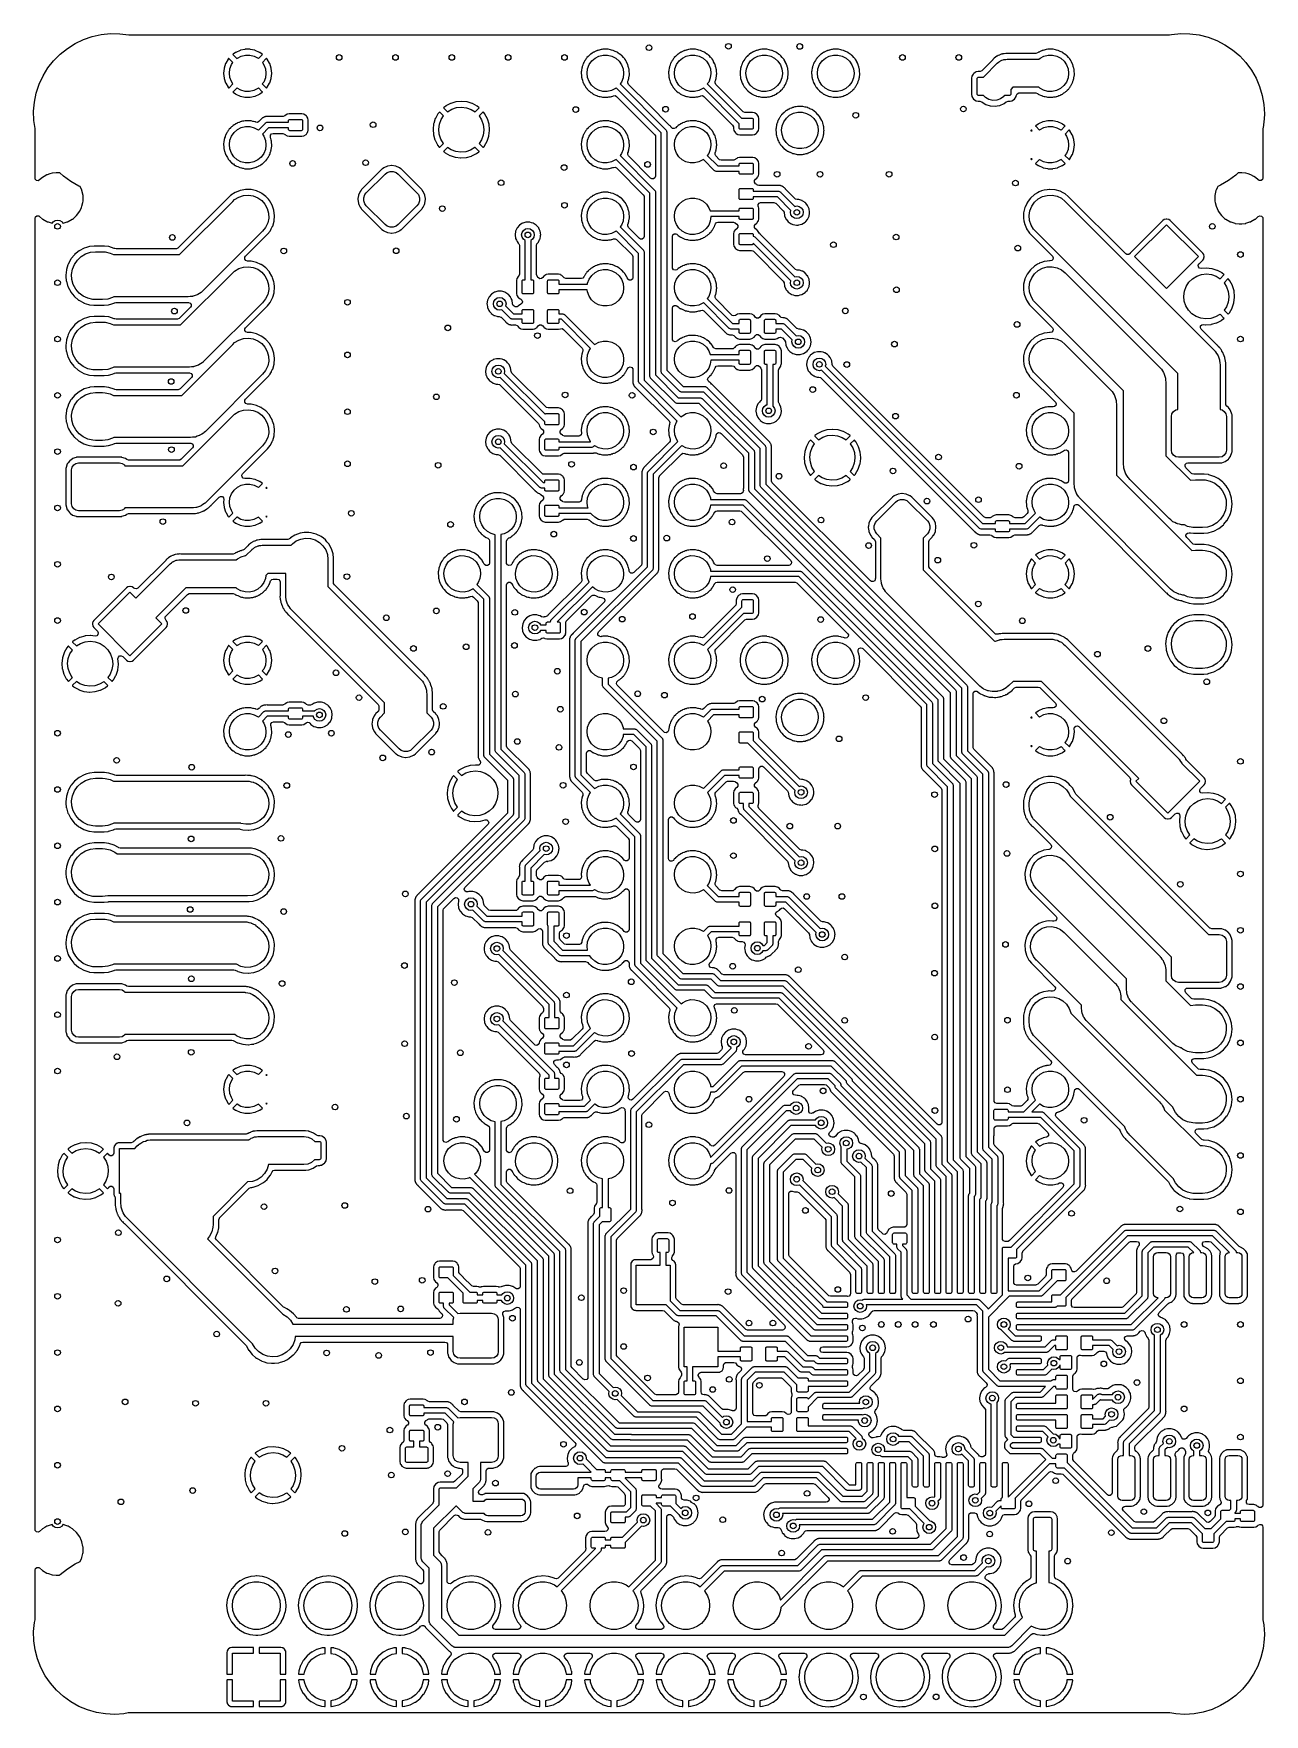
# Model space of a CAD drawing. Extents: x 100.2 to 143.8, y -109.8 to -50.2.
import ezdxf

# ---------------------------------------------------------------- set-up
doc = ezdxf.new("R2010")
doc.units = 0
doc.layers.add('BLACK', color=7, linetype='CONTINUOUS')

msp = doc.modelspace()

# ---------------------------------------------------------------- linework, layer by layer
at = {"layer": 'BLACK', "linetype": 'CONTINUOUS'}
for p, q in [((101.093, -50.882), (101.349, -50.6769)), ((101.349, -50.6769), (101.627, -50.5025)), ((101.627, -50.5025), (101.923, -50.3613)), ((101.923, -50.3613), (102.234, -50.255)), ((102.234, -50.255), (102.554, -50.1851)), ((102.554, -50.1851), (102.881, -50.1525)), ((102.881, -50.1525), (103.209, -50.1577)), ((103.209, -50.1577), (103.53, -50.2)), ((103.53, -50.2), (140.486, -50.2)), ((107.656, -50.7111), (107.491, -50.7461)), ((107.666, -50.71), (107.656, -50.7111)), ((107.834, -50.71), (107.666, -50.71)), ((107.844, -50.7111), (107.834, -50.71)), ((108.009, -50.7461), (107.844, -50.7111)), ((120.22, -50.7395), (120.186, -50.7467)), ((120.231, -50.7365), (120.22, -50.7395)), ((120.266, -50.7244), (120.231, -50.7365)), ((120.301, -50.7207), (120.266, -50.7244)), ((120.31, -50.7196), (120.301, -50.7207)), ((120.32, -50.7181), (120.31, -50.7196)), ((120.361, -50.7095), (120.32, -50.7181)), ((120.54, -50.7095), (120.361, -50.7095)), ((120.541, -50.7096), (120.54, -50.7095)), ((120.545, -50.7098), (120.541, -50.7096)), ((120.541, -50.7096), (120.541, -50.7096)), ((120.541, -50.7096), (120.541, -50.7096)), ((120.549, -50.7107), (120.545, -50.7098)), ((120.632, -50.7291), (120.549, -50.7107)), ((120.549, -50.7107), (120.549, -50.7107)), ((120.633, -50.7293), (120.632, -50.7291)), ((120.665, -50.7362), (120.633, -50.7293)), ((120.714, -50.7467), (120.665, -50.7362)), ((123.32, -50.7395), (123.286, -50.7467)), ((123.331, -50.7365), (123.32, -50.7395)), ((123.366, -50.7244), (123.331, -50.7365)), ((123.401, -50.7207), (123.366, -50.7244)), ((123.41, -50.7196), (123.401, -50.7207)), ((123.42, -50.7181), (123.41, -50.7196)), ((123.461, -50.7095), (123.42, -50.7181)), ((123.64, -50.7095), (123.461, -50.7095)), ((123.641, -50.7096), (123.64, -50.7095)), ((123.645, -50.7098), (123.641, -50.7096)), ((123.641, -50.7096), (123.641, -50.7096)), ((123.641, -50.7096), (123.641, -50.7096)), ((123.649, -50.7107), (123.645, -50.7098)), ((123.732, -50.7291), (123.649, -50.7107)), ((123.649, -50.7107), (123.649, -50.7107)), ((123.733, -50.7293), (123.732, -50.7291)), ((123.765, -50.7362), (123.733, -50.7293)), ((123.814, -50.7467), (123.765, -50.7362)), ((125.86, -50.7395), (125.826, -50.7467)), ((125.871, -50.7365), (125.86, -50.7395)), ((125.906, -50.7244), (125.871, -50.7365)), ((125.941, -50.7207), (125.906, -50.7244)), ((125.95, -50.7196), (125.941, -50.7207)), ((125.96, -50.7181), (125.95, -50.7196)), ((126.001, -50.7095), (125.96, -50.7181)), ((126.18, -50.7095), (126.001, -50.7095)), ((126.181, -50.7096), (126.18, -50.7095)), ((126.185, -50.7098), (126.181, -50.7096)), ((126.181, -50.7096), (126.181, -50.7096)), ((126.181, -50.7096), (126.181, -50.7096)), ((126.189, -50.7107), (126.185, -50.7098)), ((126.272, -50.7291), (126.189, -50.7107)), ((126.189, -50.7107), (126.189, -50.7107)), ((126.273, -50.7293), (126.272, -50.7291)), ((126.305, -50.7362), (126.273, -50.7293)), ((126.354, -50.7467), (126.305, -50.7362)), ((128.4, -50.7395), (128.366, -50.7467)), ((128.411, -50.7365), (128.4, -50.7395)), ((128.446, -50.7244), (128.411, -50.7365)), ((128.481, -50.7207), (128.446, -50.7244)), ((128.49, -50.7196), (128.481, -50.7207)), ((128.5, -50.7181), (128.49, -50.7196)), ((128.541, -50.7095), (128.5, -50.7181)), ((128.72, -50.7095), (128.541, -50.7095)), ((128.721, -50.7096), (128.72, -50.7095)), ((128.725, -50.7098), (128.721, -50.7096)), ((128.721, -50.7096), (128.721, -50.7096)), ((128.721, -50.7096), (128.721, -50.7096)), ((128.729, -50.7107), (128.725, -50.7098)), ((128.812, -50.7291), (128.729, -50.7107)), ((128.729, -50.7107), (128.729, -50.7107)), ((128.813, -50.7293), (128.812, -50.7291)), ((128.845, -50.7362), (128.813, -50.7293)), ((128.894, -50.7467), (128.845, -50.7362)), ((136.02, -50.7395), (135.986, -50.7467)), ((136.031, -50.7365), (136.02, -50.7395)), ((136.066, -50.7244), (136.031, -50.7365)), ((136.101, -50.7207), (136.066, -50.7244)), ((136.11, -50.7196), (136.101, -50.7207)), ((136.12, -50.7181), (136.11, -50.7196)), ((136.161, -50.7095), (136.12, -50.7181)), ((136.34, -50.7095), (136.161, -50.7095)), ((136.341, -50.7096), (136.34, -50.7095)), ((136.345, -50.7098), (136.341, -50.7096)), ((136.341, -50.7096), (136.341, -50.7096)), ((136.341, -50.7096), (136.341, -50.7096)), ((136.349, -50.7107), (136.345, -50.7098)), ((136.432, -50.7291), (136.349, -50.7107)), ((136.349, -50.7107), (136.349, -50.7107)), ((136.433, -50.7293), (136.432, -50.7291)), ((136.465, -50.7362), (136.433, -50.7293)), ((136.514, -50.7467), (136.465, -50.7362)), ((140.486, -50.2), (140.554, -50.1851)), ((140.554, -50.1851), (140.881, -50.1525)), ((140.881, -50.1525), (141.209, -50.1577)), ((141.209, -50.1577), (141.534, -50.2005)), ((141.534, -50.2005), (141.852, -50.2804)), ((141.852, -50.2804), (142.159, -50.3964)), ((142.159, -50.3964), (142.451, -50.5469)), ((142.451, -50.5469), (142.723, -50.7299)), ((142.723, -50.7299), (142.973, -50.943)), ((100.66, -51.3735), (100.862, -51.1153)), ((100.862, -51.1153), (101.093, -50.882)), ((106.968, -51.2173), (106.916, -51.3774)), ((106.972, -51.2079), (106.968, -51.2173)), ((107.056, -51.0621), (106.972, -51.2079)), ((107.062, -51.0538), (107.056, -51.0621)), ((107.075, -51.0393), (107.062, -51.0538)), ((107.077, -51.0382), (107.075, -51.0393)), ((107.08, -51.0376), (107.077, -51.0382)), ((107.092, -51.0436), (107.08, -51.0376)), ((107.228, -51.1799), (107.092, -51.0436)), ((107.12, -51.3984), (107.177, -51.2528)), ((107.177, -51.2528), (107.228, -51.1799)), ((107.236, -50.8827), (107.228, -50.8935)), ((107.228, -50.8935), (107.228, -50.8946)), ((107.228, -50.8946), (107.232, -50.9002)), ((107.232, -50.9002), (107.368, -51.0368)), ((107.318, -50.8229), (107.236, -50.8827)), ((107.327, -50.8177), (107.318, -50.8229)), ((107.481, -50.7493), (107.327, -50.8177)), ((107.368, -51.0368), (107.385, -51.0224)), ((107.385, -51.0224), (107.523, -50.9508)), ((107.491, -50.7461), (107.481, -50.7493)), ((107.523, -50.9508), (107.675, -50.9143)), ((107.675, -50.9143), (107.831, -50.9151)), ((107.831, -50.9151), (107.983, -50.9532)), ((107.983, -50.9532), (108.121, -51.0263)), ((108.019, -50.7493), (108.009, -50.7461)), ((108.173, -50.8177), (108.019, -50.7493)), ((108.121, -51.0263), (108.132, -51.0363)), ((108.132, -51.0363), (108.266, -50.903)), ((108.182, -50.8229), (108.173, -50.8177)), ((108.267, -50.8851), (108.182, -50.8229)), ((108.266, -50.903), (108.272, -50.8912)), ((108.271, -50.8901), (108.267, -50.8851)), ((108.272, -50.8912), (108.271, -50.8901)), ((108.412, -51.039), (108.272, -51.1798)), ((108.272, -51.1798), (108.326, -51.2589)), ((108.326, -51.2589), (108.381, -51.405)), ((108.414, -51.0379), (108.412, -51.039)), ((108.418, -51.0375), (108.414, -51.0379)), ((108.429, -51.0442), (108.418, -51.0375)), ((108.438, -51.0538), (108.429, -51.0442)), ((108.444, -51.0621), (108.438, -51.0538)), ((108.528, -51.2079), (108.444, -51.0621)), ((108.532, -51.2173), (108.528, -51.2079)), ((108.584, -51.3774), (108.532, -51.2173)), ((119.625, -51.3352), (119.623, -51.3507)), ((119.626, -51.3299), (119.625, -51.3352)), ((119.631, -51.3179), (119.626, -51.3299)), ((119.649, -51.2732), (119.631, -51.3179)), ((119.651, -51.2671), (119.649, -51.2732)), ((119.667, -51.2171), (119.651, -51.2671)), ((119.669, -51.2122), (119.667, -51.2171)), ((119.667, -51.2171), (119.667, -51.2171)), ((119.679, -51.1938), (119.669, -51.2122)), ((119.686, -51.181), (119.679, -51.1938)), ((119.693, -51.1633), (119.686, -51.181)), ((119.695, -51.1584), (119.693, -51.1633)), ((119.693, -51.1633), (119.693, -51.1633)), ((119.727, -51.1106), (119.695, -51.1584)), ((119.731, -51.1045), (119.727, -51.1106)), ((119.758, -51.0573), (119.731, -51.1045)), ((119.775, -51.0391), (119.758, -51.0573)), ((119.783, -51.0285), (119.775, -51.0391)), ((119.795, -51.01), (119.783, -51.0285)), ((119.798, -51.0055), (119.795, -51.01)), ((119.795, -51.01), (119.795, -51.01)), ((119.838, -50.9682), (119.798, -51.0055)), ((119.82, -51.3984), (119.877, -51.2528)), ((119.844, -50.9625), (119.838, -50.9682)), ((119.874, -50.9283), (119.844, -50.9625)), ((119.878, -50.9245), (119.874, -50.9283)), ((119.874, -50.9283), (119.874, -50.9283)), ((119.877, -51.2528), (119.967, -51.1251)), ((119.9, -50.9081), (119.878, -50.9245)), ((119.91, -50.8999), (119.9, -50.9081)), ((119.929, -50.8822), (119.91, -50.8999)), ((119.933, -50.8786), (119.929, -50.8822)), ((119.929, -50.8822), (119.929, -50.8822)), ((119.977, -50.8523), (119.933, -50.8786)), ((119.967, -51.1251), (120.085, -51.0224)), ((119.984, -50.8475), (119.977, -50.8523)), ((120.018, -50.8224), (119.984, -50.8475)), ((120.022, -50.8194), (120.018, -50.8224)), ((120.027, -50.8173), (120.022, -50.8194)), ((120.051, -50.8067), (120.027, -50.8173)), ((120.027, -50.8173), (120.027, -50.8173)), ((120.062, -50.8011), (120.051, -50.8067)), ((120.087, -50.7861), (120.062, -50.8011)), ((120.085, -51.0224), (120.223, -50.9508)), ((120.091, -50.7834), (120.087, -50.7861)), ((120.087, -50.7861), (120.087, -50.7861)), ((120.136, -50.7682), (120.091, -50.7834)), ((120.145, -50.7648), (120.136, -50.7682)), ((120.16, -50.758), (120.145, -50.7648)), ((120.186, -50.7467), (120.16, -50.758)), ((120.223, -50.9508), (120.375, -50.9143)), ((120.375, -50.9143), (120.531, -50.9151)), ((120.531, -50.9151), (120.683, -50.9532)), ((120.683, -50.9532), (120.821, -51.0263)), ((120.717, -50.748), (120.714, -50.7467)), ((120.719, -50.7486), (120.717, -50.748)), ((120.72, -50.749), (120.719, -50.7486)), ((120.726, -50.7501), (120.72, -50.749)), ((120.731, -50.7524), (120.726, -50.7501)), ((120.803, -50.7859), (120.731, -50.7524)), ((120.731, -50.7524), (120.731, -50.7524)), ((120.804, -50.7867), (120.803, -50.7859)), ((120.837, -50.8011), (120.804, -50.7867)), ((120.821, -51.0263), (120.938, -51.1301)), ((120.873, -50.8173), (120.837, -50.8011)), ((120.878, -50.8194), (120.873, -50.8173)), ((120.873, -50.8173), (120.873, -50.8173)), ((120.882, -50.8224), (120.878, -50.8194)), ((120.882, -50.8227), (120.882, -50.8224)), ((120.887, -50.8253), (120.882, -50.8227)), ((120.888, -50.826), (120.887, -50.8253)), ((120.893, -50.8282), (120.888, -50.826)), ((120.897, -50.8315), (120.893, -50.8282)), ((120.958, -50.8776), (120.897, -50.8315)), ((120.938, -51.1301), (121.026, -51.2589)), ((120.96, -50.879), (120.958, -50.8776)), ((121.002, -50.9101), (120.96, -50.879)), ((121.022, -50.9245), (121.002, -50.9101)), ((121.026, -50.9283), (121.022, -50.9245)), ((121.03, -50.9318), (121.026, -50.9283)), ((121.026, -51.2589), (121.081, -51.405)), ((121.032, -50.9335), (121.03, -50.9316)), ((121.03, -50.9316), (121.03, -50.9318)), ((121.036, -50.9372), (121.032, -50.9335)), ((121.032, -50.9335), (121.032, -50.9335)), ((121.04, -50.9405), (121.036, -50.9372)), ((121.043, -50.9446), (121.04, -50.9405)), ((121.09, -50.9999), (121.043, -50.9446)), ((121.043, -50.9446), (121.043, -50.9446)), ((121.092, -51.0023), (121.09, -50.9999)), ((121.138, -51.0535), (121.092, -51.0023)), ((121.142, -51.0573), (121.138, -51.0535)), ((121.138, -51.0535), (121.138, -51.0535)), ((121.144, -51.0618), (121.142, -51.0573)), ((121.146, -51.0645), (121.144, -51.0618)), ((121.154, -51.0757), (121.146, -51.0645)), ((121.159, -51.0816), (121.154, -51.0757)), ((121.162, -51.0863), (121.159, -51.0816)), ((121.194, -51.1474), (121.162, -51.0863)), ((121.162, -51.0863), (121.162, -51.0863)), ((121.196, -51.1508), (121.194, -51.1474)), ((121.231, -51.2122), (121.196, -51.1508)), ((121.233, -51.2171), (121.231, -51.2122)), ((121.234, -51.2197), (121.233, -51.2171)), ((121.24, -51.2353), (121.234, -51.2197)), ((121.245, -51.2451), (121.24, -51.2353)), ((121.247, -51.2502), (121.245, -51.2451)), ((121.264, -51.3136), (121.247, -51.2502)), ((121.266, -51.3179), (121.264, -51.3136)), ((121.276, -51.3507), (121.266, -51.3179)), ((122.725, -51.3352), (122.723, -51.3507)), ((122.726, -51.3299), (122.725, -51.3352)), ((122.731, -51.3179), (122.726, -51.3299)), ((122.749, -51.2732), (122.731, -51.3179)), ((122.751, -51.2671), (122.749, -51.2732)), ((122.767, -51.2171), (122.751, -51.2671)), ((122.769, -51.2122), (122.767, -51.2171)), ((122.767, -51.2171), (122.767, -51.2171)), ((122.779, -51.1938), (122.769, -51.2122)), ((122.786, -51.181), (122.779, -51.1938)), ((122.793, -51.1633), (122.786, -51.181)), ((122.795, -51.1584), (122.793, -51.1633)), ((122.793, -51.1633), (122.793, -51.1633)), ((122.827, -51.1106), (122.795, -51.1584)), ((122.831, -51.1045), (122.827, -51.1106)), ((122.858, -51.0573), (122.831, -51.1045)), ((122.875, -51.0391), (122.858, -51.0573)), ((122.883, -51.0285), (122.875, -51.0391)), ((122.895, -51.01), (122.883, -51.0285)), ((122.898, -51.0055), (122.895, -51.01)), ((122.895, -51.01), (122.895, -51.01)), ((122.938, -50.9682), (122.898, -51.0055)), ((122.92, -51.3984), (122.977, -51.2528)), ((122.944, -50.9625), (122.938, -50.9682)), ((122.974, -50.9283), (122.944, -50.9625)), ((122.978, -50.9245), (122.974, -50.9283)), ((122.974, -50.9283), (122.974, -50.9283)), ((122.977, -51.2528), (123.067, -51.1251)), ((123, -50.9081), (122.978, -50.9245)), ((123.01, -50.8999), (123, -50.9081)), ((123.029, -50.8822), (123.01, -50.8999)), ((123.033, -50.8786), (123.029, -50.8822)), ((123.029, -50.8822), (123.029, -50.8822)), ((123.077, -50.8523), (123.033, -50.8786)), ((123.067, -51.1251), (123.185, -51.0224)), ((123.084, -50.8475), (123.077, -50.8523)), ((123.118, -50.8224), (123.084, -50.8475)), ((123.122, -50.8194), (123.118, -50.8224)), ((123.127, -50.8173), (123.122, -50.8194)), ((123.151, -50.8067), (123.127, -50.8173)), ((123.127, -50.8173), (123.127, -50.8173)), ((123.162, -50.8011), (123.151, -50.8067)), ((123.187, -50.7861), (123.162, -50.8011)), ((123.185, -51.0224), (123.323, -50.9508)), ((123.191, -50.7834), (123.187, -50.7861)), ((123.187, -50.7861), (123.187, -50.7861)), ((123.236, -50.7682), (123.191, -50.7834)), ((123.245, -50.7648), (123.236, -50.7682)), ((123.26, -50.758), (123.245, -50.7648)), ((123.286, -50.7467), (123.26, -50.758)), ((123.323, -50.9508), (123.475, -50.9143)), ((123.475, -50.9143), (123.631, -50.9151)), ((123.631, -50.9151), (123.783, -50.9532)), ((123.783, -50.9532), (123.921, -51.0263)), ((123.817, -50.748), (123.814, -50.7467)), ((123.819, -50.7486), (123.817, -50.748)), ((123.82, -50.749), (123.819, -50.7486)), ((123.826, -50.7501), (123.82, -50.749)), ((123.831, -50.7524), (123.826, -50.7501)), ((123.903, -50.7859), (123.831, -50.7524)), ((123.831, -50.7524), (123.831, -50.7524)), ((123.904, -50.7867), (123.903, -50.7859)), ((123.937, -50.8011), (123.904, -50.7867)), ((123.921, -51.0263), (124.038, -51.1301)), ((123.973, -50.8173), (123.937, -50.8011)), ((123.978, -50.8194), (123.973, -50.8173)), ((123.973, -50.8173), (123.973, -50.8173)), ((123.982, -50.8224), (123.978, -50.8194)), ((123.982, -50.8227), (123.982, -50.8224)), ((123.987, -50.8253), (123.982, -50.8227)), ((123.988, -50.826), (123.987, -50.8253)), ((123.993, -50.8282), (123.988, -50.826)), ((123.997, -50.8315), (123.993, -50.8282)), ((124.058, -50.8776), (123.997, -50.8315)), ((124.038, -51.1301), (124.126, -51.2589)), ((124.06, -50.879), (124.058, -50.8776)), ((124.102, -50.9101), (124.06, -50.879)), ((124.122, -50.9245), (124.102, -50.9101)), ((124.126, -50.9283), (124.122, -50.9245)), ((124.13, -50.9318), (124.126, -50.9283)), ((124.126, -51.2589), (124.181, -51.405)), ((124.132, -50.9335), (124.13, -50.9316)), ((124.13, -50.9316), (124.13, -50.9318)), ((124.136, -50.9372), (124.132, -50.9335)), ((124.132, -50.9335), (124.132, -50.9335)), ((124.14, -50.9405), (124.136, -50.9372)), ((124.143, -50.9446), (124.14, -50.9405)), ((124.19, -50.9999), (124.143, -50.9446)), ((124.143, -50.9446), (124.143, -50.9446)), ((124.192, -51.0023), (124.19, -50.9999)), ((124.238, -51.0535), (124.192, -51.0023)), ((124.242, -51.0573), (124.238, -51.0535)), ((124.238, -51.0535), (124.238, -51.0535)), ((124.244, -51.0618), (124.242, -51.0573)), ((124.246, -51.0645), (124.244, -51.0618)), ((124.254, -51.0757), (124.246, -51.0645)), ((124.259, -51.0816), (124.254, -51.0757)), ((124.262, -51.0863), (124.259, -51.0816)), ((124.294, -51.1474), (124.262, -51.0863)), ((124.262, -51.0863), (124.262, -51.0863)), ((124.296, -51.1508), (124.294, -51.1474)), ((124.331, -51.2122), (124.296, -51.1508)), ((124.333, -51.2171), (124.331, -51.2122)), ((124.334, -51.2197), (124.333, -51.2171)), ((124.34, -51.2353), (124.334, -51.2197)), ((124.345, -51.2451), (124.34, -51.2353)), ((124.347, -51.2502), (124.345, -51.2451)), ((124.364, -51.3136), (124.347, -51.2502)), ((124.366, -51.3179), (124.364, -51.3136)), ((124.376, -51.3507), (124.366, -51.3179)), ((125.265, -51.3352), (125.263, -51.3507)), ((125.266, -51.3299), (125.265, -51.3352)), ((125.271, -51.3179), (125.266, -51.3299)), ((125.289, -51.2732), (125.271, -51.3179)), ((125.291, -51.2671), (125.289, -51.2732)), ((125.307, -51.2171), (125.291, -51.2671)), ((125.309, -51.2122), (125.307, -51.2171)), ((125.307, -51.2171), (125.307, -51.2171)), ((125.319, -51.1938), (125.309, -51.2122)), ((125.326, -51.181), (125.319, -51.1938)), ((125.333, -51.1633), (125.326, -51.181)), ((125.335, -51.1584), (125.333, -51.1633)), ((125.333, -51.1633), (125.333, -51.1633)), ((125.367, -51.1106), (125.335, -51.1584)), ((125.371, -51.1045), (125.367, -51.1106)), ((125.398, -51.0573), (125.371, -51.1045)), ((125.415, -51.0391), (125.398, -51.0573)), ((125.423, -51.0285), (125.415, -51.0391)), ((125.435, -51.01), (125.423, -51.0285)), ((125.438, -51.0055), (125.435, -51.01)), ((125.435, -51.01), (125.435, -51.01)), ((125.478, -50.9682), (125.438, -51.0055)), ((125.46, -51.3984), (125.517, -51.2528)), ((125.484, -50.9625), (125.478, -50.9682)), ((125.514, -50.9283), (125.484, -50.9625)), ((125.518, -50.9245), (125.514, -50.9283)), ((125.514, -50.9283), (125.514, -50.9283)), ((125.517, -51.2528), (125.607, -51.1251)), ((125.54, -50.9081), (125.518, -50.9245)), ((125.55, -50.8999), (125.54, -50.9081)), ((125.569, -50.8822), (125.55, -50.8999)), ((125.573, -50.8786), (125.569, -50.8822)), ((125.569, -50.8822), (125.569, -50.8822)), ((125.617, -50.8523), (125.573, -50.8786)), ((125.607, -51.1251), (125.725, -51.0224)), ((125.624, -50.8475), (125.617, -50.8523)), ((125.658, -50.8224), (125.624, -50.8475)), ((125.662, -50.8194), (125.658, -50.8224)), ((125.667, -50.8173), (125.662, -50.8194)), ((125.691, -50.8067), (125.667, -50.8173)), ((125.667, -50.8173), (125.667, -50.8173)), ((125.702, -50.8011), (125.691, -50.8067)), ((125.727, -50.7861), (125.702, -50.8011)), ((125.725, -51.0224), (125.863, -50.9508)), ((125.731, -50.7834), (125.727, -50.7861)), ((125.727, -50.7861), (125.727, -50.7861)), ((125.776, -50.7682), (125.731, -50.7834)), ((125.785, -50.7648), (125.776, -50.7682)), ((125.8, -50.758), (125.785, -50.7648)), ((125.826, -50.7467), (125.8, -50.758)), ((125.863, -50.9508), (126.015, -50.9143)), ((126.015, -50.9143), (126.171, -50.9151)), ((126.171, -50.9151), (126.323, -50.9532)), ((126.323, -50.9532), (126.461, -51.0263)), ((126.357, -50.748), (126.354, -50.7467)), ((126.359, -50.7486), (126.357, -50.748)), ((126.36, -50.749), (126.359, -50.7486)), ((126.366, -50.7501), (126.36, -50.749)), ((126.371, -50.7524), (126.366, -50.7501)), ((126.443, -50.7859), (126.371, -50.7524)), ((126.371, -50.7524), (126.371, -50.7524)), ((126.444, -50.7867), (126.443, -50.7859)), ((126.477, -50.8011), (126.444, -50.7867)), ((126.461, -51.0263), (126.578, -51.1301)), ((126.513, -50.8173), (126.477, -50.8011)), ((126.518, -50.8194), (126.513, -50.8173)), ((126.513, -50.8173), (126.513, -50.8173)), ((126.522, -50.8224), (126.518, -50.8194)), ((126.522, -50.8227), (126.522, -50.8224)), ((126.527, -50.8253), (126.522, -50.8227)), ((126.528, -50.826), (126.527, -50.8253)), ((126.533, -50.8282), (126.528, -50.826)), ((126.537, -50.8315), (126.533, -50.8282)), ((126.598, -50.8776), (126.537, -50.8315)), ((126.578, -51.1301), (126.666, -51.2589)), ((126.6, -50.879), (126.598, -50.8776)), ((126.642, -50.9101), (126.6, -50.879)), ((126.662, -50.9245), (126.642, -50.9101)), ((126.666, -50.9283), (126.662, -50.9245)), ((126.67, -50.9318), (126.666, -50.9283)), ((126.666, -51.2589), (126.721, -51.405)), ((126.672, -50.9335), (126.67, -50.9316)), ((126.67, -50.9316), (126.67, -50.9318)), ((126.676, -50.9372), (126.672, -50.9335)), ((126.672, -50.9335), (126.672, -50.9335)), ((126.68, -50.9405), (126.676, -50.9372)), ((126.683, -50.9446), (126.68, -50.9405)), ((126.73, -50.9999), (126.683, -50.9446)), ((126.683, -50.9446), (126.683, -50.9446)), ((126.732, -51.0023), (126.73, -50.9999)), ((126.778, -51.0535), (126.732, -51.0023)), ((126.782, -51.0573), (126.778, -51.0535)), ((126.778, -51.0535), (126.778, -51.0535)), ((126.784, -51.0618), (126.782, -51.0573)), ((126.786, -51.0645), (126.784, -51.0618)), ((126.794, -51.0757), (126.786, -51.0645)), ((126.799, -51.0816), (126.794, -51.0757)), ((126.802, -51.0863), (126.799, -51.0816)), ((126.834, -51.1474), (126.802, -51.0863)), ((126.802, -51.0863), (126.802, -51.0863)), ((126.836, -51.1508), (126.834, -51.1474)), ((126.871, -51.2122), (126.836, -51.1508)), ((126.873, -51.2171), (126.871, -51.2122)), ((126.874, -51.2197), (126.873, -51.2171)), ((126.88, -51.2353), (126.874, -51.2197)), ((126.885, -51.2451), (126.88, -51.2353)), ((126.887, -51.2502), (126.885, -51.2451)), ((126.904, -51.3136), (126.887, -51.2502)), ((126.906, -51.3179), (126.904, -51.3136)), ((126.916, -51.3507), (126.906, -51.3179)), ((127.805, -51.3352), (127.803, -51.3507)), ((127.806, -51.3299), (127.805, -51.3352)), ((127.811, -51.3179), (127.806, -51.3299)), ((127.829, -51.2732), (127.811, -51.3179)), ((127.831, -51.2671), (127.829, -51.2732)), ((127.847, -51.2171), (127.831, -51.2671)), ((127.849, -51.2122), (127.847, -51.2171)), ((127.847, -51.2171), (127.847, -51.2171)), ((127.859, -51.1938), (127.849, -51.2122)), ((127.866, -51.181), (127.859, -51.1938)), ((127.873, -51.1633), (127.866, -51.181)), ((127.875, -51.1584), (127.873, -51.1633)), ((127.873, -51.1633), (127.873, -51.1633)), ((127.907, -51.1106), (127.875, -51.1584)), ((127.911, -51.1045), (127.907, -51.1106)), ((127.938, -51.0573), (127.911, -51.1045)), ((127.955, -51.0391), (127.938, -51.0573)), ((127.963, -51.0285), (127.955, -51.0391)), ((127.975, -51.01), (127.963, -51.0285)), ((127.978, -51.0055), (127.975, -51.01)), ((127.975, -51.01), (127.975, -51.01)), ((128.018, -50.9682), (127.978, -51.0055)), ((128, -51.3984), (128.057, -51.2528)), ((128.024, -50.9625), (128.018, -50.9682)), ((128.054, -50.9283), (128.024, -50.9625)), ((128.058, -50.9245), (128.054, -50.9283)), ((128.054, -50.9283), (128.054, -50.9283)), ((128.057, -51.2528), (128.147, -51.1251)), ((128.08, -50.9081), (128.058, -50.9245)), ((128.09, -50.8999), (128.08, -50.9081)), ((128.109, -50.8822), (128.09, -50.8999)), ((128.113, -50.8786), (128.109, -50.8822)), ((128.109, -50.8822), (128.109, -50.8822)), ((128.157, -50.8523), (128.113, -50.8786)), ((128.147, -51.1251), (128.265, -51.0224)), ((128.164, -50.8475), (128.157, -50.8523)), ((128.198, -50.8224), (128.164, -50.8475)), ((128.202, -50.8194), (128.198, -50.8224)), ((128.207, -50.8173), (128.202, -50.8194)), ((128.231, -50.8067), (128.207, -50.8173)), ((128.207, -50.8173), (128.207, -50.8173)), ((128.242, -50.8011), (128.231, -50.8067)), ((128.267, -50.7861), (128.242, -50.8011)), ((128.265, -51.0224), (128.403, -50.9508)), ((128.271, -50.7834), (128.267, -50.7861)), ((128.267, -50.7861), (128.267, -50.7861)), ((128.316, -50.7682), (128.271, -50.7834)), ((128.325, -50.7648), (128.316, -50.7682)), ((128.34, -50.758), (128.325, -50.7648)), ((128.366, -50.7467), (128.34, -50.758)), ((128.403, -50.9508), (128.555, -50.9143)), ((128.555, -50.9143), (128.711, -50.9151)), ((128.711, -50.9151), (128.863, -50.9532)), ((128.863, -50.9532), (129.001, -51.0263)), ((128.897, -50.748), (128.894, -50.7467)), ((128.899, -50.7486), (128.897, -50.748)), ((128.9, -50.749), (128.899, -50.7486)), ((128.906, -50.7501), (128.9, -50.749)), ((128.911, -50.7524), (128.906, -50.7501)), ((128.983, -50.7859), (128.911, -50.7524)), ((128.911, -50.7524), (128.911, -50.7524)), ((128.984, -50.7867), (128.983, -50.7859)), ((129.017, -50.8011), (128.984, -50.7867)), ((129.001, -51.0263), (129.118, -51.1301)), ((129.053, -50.8173), (129.017, -50.8011)), ((129.058, -50.8194), (129.053, -50.8173)), ((129.053, -50.8173), (129.053, -50.8173)), ((129.062, -50.8224), (129.058, -50.8194)), ((129.062, -50.8227), (129.062, -50.8224)), ((129.067, -50.8253), (129.062, -50.8227)), ((129.068, -50.826), (129.067, -50.8253)), ((129.073, -50.8282), (129.068, -50.826)), ((129.077, -50.8315), (129.073, -50.8282)), ((129.138, -50.8776), (129.077, -50.8315)), ((129.118, -51.1301), (129.206, -51.2589)), ((129.14, -50.879), (129.138, -50.8776)), ((129.182, -50.9101), (129.14, -50.879)), ((129.202, -50.9245), (129.182, -50.9101)), ((129.206, -50.9283), (129.202, -50.9245)), ((129.21, -50.9318), (129.206, -50.9283)), ((129.206, -51.2589), (129.261, -51.405)), ((129.212, -50.9335), (129.21, -50.9316)), ((129.21, -50.9316), (129.21, -50.9318)), ((129.216, -50.9372), (129.212, -50.9335)), ((129.212, -50.9335), (129.212, -50.9335)), ((129.22, -50.9405), (129.216, -50.9372)), ((129.223, -50.9446), (129.22, -50.9405)), ((129.27, -50.9999), (129.223, -50.9446)), ((129.223, -50.9446), (129.223, -50.9446)), ((129.272, -51.0023), (129.27, -50.9999)), ((129.318, -51.0535), (129.272, -51.0023)), ((129.322, -51.0573), (129.318, -51.0535)), ((129.318, -51.0535), (129.318, -51.0535)), ((129.324, -51.0618), (129.322, -51.0573)), ((129.326, -51.0645), (129.324, -51.0618)), ((129.334, -51.0757), (129.326, -51.0645)), ((129.339, -51.0816), (129.334, -51.0757)), ((129.342, -51.0863), (129.339, -51.0816)), ((129.374, -51.1474), (129.342, -51.0863)), ((129.342, -51.0863), (129.342, -51.0863)), ((129.376, -51.1508), (129.374, -51.1474)), ((129.411, -51.2122), (129.376, -51.1508)), ((129.413, -51.2171), (129.411, -51.2122)), ((129.414, -51.2197), (129.413, -51.2171)), ((129.42, -51.2353), (129.414, -51.2197)), ((129.425, -51.2451), (129.42, -51.2353)), ((129.427, -51.2502), (129.425, -51.2451)), ((129.444, -51.3136), (129.427, -51.2502)), ((129.446, -51.3179), (129.444, -51.3136)), ((129.456, -51.3507), (129.446, -51.3179)), ((134.203, -51.0814), (133.814, -51.4705)), ((133.896, -51.6714), (134.361, -51.2064)), ((134.207, -51.0772), (134.203, -51.0814)), ((134.244, -51.0351), (134.207, -51.0772)), ((134.248, -51.0307), (134.244, -51.0351)), ((134.244, -51.0351), (134.244, -51.0351)), ((134.253, -51.0273), (134.248, -51.0307)), ((134.301, -50.9945), (134.253, -51.0273)), ((134.305, -50.9915), (134.301, -50.9945)), ((134.351, -50.9563), (134.305, -50.9915)), ((134.356, -50.9526), (134.351, -50.9563)), ((134.364, -50.9489), (134.356, -50.9526)), ((134.361, -51.2064), (134.366, -51.2022)), ((134.38, -50.9399), (134.364, -50.9489)), ((134.366, -51.2022), (134.407, -51.1721)), ((134.383, -50.938), (134.38, -50.9399)), ((134.388, -50.9347), (134.383, -50.938)), ((134.383, -50.938), (134.383, -50.938)), ((134.448, -50.9121), (134.388, -50.9347)), ((134.407, -51.1721), (134.446, -51.1388)), ((134.446, -51.1388), (134.464, -51.1304)), ((134.453, -50.9101), (134.448, -50.9121)), ((134.506, -50.8869), (134.453, -50.9101)), ((134.464, -51.1304), (134.48, -51.1185)), ((134.48, -51.1185), (134.528, -51.1012)), ((134.511, -50.8845), (134.506, -50.8869)), ((134.506, -50.8869), (134.506, -50.8869)), ((134.52, -50.8829), (134.511, -50.8845)), ((134.538, -50.878), (134.52, -50.8829)), ((134.528, -51.1012), (134.575, -51.0801)), ((134.539, -50.8776), (134.538, -50.878)), ((134.547, -50.8747), (134.539, -50.8776)), ((134.553, -50.874), (134.547, -50.8747)), ((134.61, -50.8671), (134.553, -50.874)), ((134.553, -50.874), (134.553, -50.874)), ((134.575, -51.0801), (134.595, -51.0772)), ((134.595, -51.0772), (134.614, -51.0704)), ((134.615, -50.8663), (134.61, -50.8671)), ((134.614, -51.0704), (134.665, -51.0672)), ((134.672, -50.8563), (134.615, -50.8663)), ((134.665, -51.0672), (134.715, -51.06)), ((134.678, -50.8553), (134.672, -50.8563)), ((134.672, -50.8563), (134.672, -50.8563)), ((134.736, -50.8593), (134.678, -50.8553)), ((134.715, -51.06), (135.842, -51.06)), ((134.743, -50.8595), (134.736, -50.8593)), ((135.735, -50.8595), (134.743, -50.8595)), ((135.793, -50.8406), (135.735, -50.8595)), ((135.822, -50.8194), (135.793, -50.8406)), ((135.827, -50.8173), (135.822, -50.8194)), ((135.851, -50.8067), (135.827, -50.8173)), ((135.827, -50.8173), (135.827, -50.8173)), ((135.842, -51.06), (135.885, -51.0224)), ((135.862, -50.8011), (135.851, -50.8067)), ((135.887, -50.7861), (135.862, -50.8011)), ((135.885, -51.0224), (136.023, -50.9508)), ((135.891, -50.7834), (135.887, -50.7861)), ((135.887, -50.7861), (135.887, -50.7861)), ((135.936, -50.7682), (135.891, -50.7834)), ((135.945, -50.7648), (135.936, -50.7682)), ((135.96, -50.758), (135.945, -50.7648)), ((135.986, -50.7467), (135.96, -50.758)), ((136.023, -50.9508), (136.175, -50.9143)), ((136.175, -50.9143), (136.331, -50.9151)), ((136.331, -50.9151), (136.483, -50.9532)), ((136.483, -50.9532), (136.621, -51.0263)), ((136.517, -50.748), (136.514, -50.7467)), ((136.519, -50.7486), (136.517, -50.748)), ((136.52, -50.749), (136.519, -50.7486)), ((136.526, -50.7501), (136.52, -50.749)), ((136.531, -50.7524), (136.526, -50.7501)), ((136.603, -50.7859), (136.531, -50.7524)), ((136.531, -50.7524), (136.531, -50.7524)), ((136.604, -50.7867), (136.603, -50.7859)), ((136.637, -50.8011), (136.604, -50.7867)), ((136.621, -51.0263), (136.738, -51.1301)), ((136.673, -50.8173), (136.637, -50.8011)), ((136.678, -50.8194), (136.673, -50.8173)), ((136.673, -50.8173), (136.673, -50.8173)), ((136.682, -50.8224), (136.678, -50.8194)), ((136.682, -50.8227), (136.682, -50.8224)), ((136.687, -50.8253), (136.682, -50.8227)), ((136.688, -50.826), (136.687, -50.8253)), ((136.693, -50.8282), (136.688, -50.826)), ((136.697, -50.8315), (136.693, -50.8282)), ((136.758, -50.8776), (136.697, -50.8315)), ((136.738, -51.1301), (136.826, -51.2589)), ((136.76, -50.879), (136.758, -50.8776)), ((136.802, -50.9101), (136.76, -50.879)), ((136.822, -50.9245), (136.802, -50.9101)), ((136.826, -50.9283), (136.822, -50.9245)), ((136.83, -50.9318), (136.826, -50.9283)), ((136.826, -51.2589), (136.881, -51.405)), ((136.832, -50.9335), (136.83, -50.9316)), ((136.83, -50.9316), (136.83, -50.9318)), ((136.836, -50.9372), (136.832, -50.9335)), ((136.832, -50.9335), (136.832, -50.9335)), ((136.84, -50.9405), (136.836, -50.9372)), ((136.843, -50.9446), (136.84, -50.9405)), ((136.89, -50.9999), (136.843, -50.9446)), ((136.843, -50.9446), (136.843, -50.9446)), ((136.892, -51.0023), (136.89, -50.9999)), ((136.938, -51.0535), (136.892, -51.0023)), ((136.942, -51.0573), (136.938, -51.0535)), ((136.938, -51.0535), (136.938, -51.0535)), ((136.944, -51.0618), (136.942, -51.0573)), ((136.946, -51.0645), (136.944, -51.0618)), ((136.954, -51.0757), (136.946, -51.0645)), ((136.959, -51.0816), (136.954, -51.0757)), ((136.962, -51.0863), (136.959, -51.0816)), ((136.994, -51.1474), (136.962, -51.0863)), ((136.962, -51.0863), (136.962, -51.0863)), ((136.996, -51.1508), (136.994, -51.1474)), ((137.031, -51.2122), (136.996, -51.1508)), ((137.033, -51.2171), (137.031, -51.2122)), ((137.034, -51.2197), (137.033, -51.2171)), ((137.04, -51.2353), (137.034, -51.2197)), ((137.045, -51.2451), (137.04, -51.2353)), ((137.047, -51.2502), (137.045, -51.2451)), ((137.064, -51.3136), (137.047, -51.2502)), ((137.066, -51.3179), (137.064, -51.3136)), ((137.076, -51.3507), (137.066, -51.3179)), ((142.973, -50.943), (143.196, -51.1833)), ((143.196, -51.1833), (143.39, -51.4478)), ((100.35, -51.9508), (100.488, -51.6532)), ((100.488, -51.6532), (100.66, -51.3735)), ((106.913, -51.3875), (106.896, -51.5548)), ((106.896, -51.5548), (106.896, -51.5652)), ((106.896, -51.5652), (106.913, -51.7325)), ((106.916, -51.3774), (106.913, -51.3875)), ((106.913, -51.7325), (106.916, -51.7426)), ((106.916, -51.7426), (106.968, -51.9027)), ((106.968, -51.9027), (106.972, -51.9121)), ((106.972, -51.9121), (107.056, -52.0579)), ((107.1, -51.5532), (107.12, -51.3984)), ((107.117, -51.7084), (107.1, -51.5532)), ((107.171, -51.8551), (107.117, -51.7084)), ((107.228, -51.9404), (107.171, -51.8551)), ((108.32, -51.8731), (108.271, -51.9401)), ((108.378, -51.7282), (108.32, -51.8731)), ((108.4, -51.5736), (108.378, -51.7282)), ((108.381, -51.405), (108.4, -51.56)), ((108.4, -51.56), (108.4, -51.5736)), ((108.444, -52.0579), (108.528, -51.9121)), ((108.528, -51.9121), (108.532, -51.9027)), ((108.532, -51.9027), (108.584, -51.7426)), ((108.587, -51.3875), (108.584, -51.3774)), ((108.584, -51.7426), (108.587, -51.7325)), ((108.604, -51.5548), (108.587, -51.3875)), ((108.587, -51.7325), (108.604, -51.5652)), ((108.604, -51.5652), (108.604, -51.5548)), ((119.596, -51.5455), (119.595, -51.56)), ((119.595, -51.56), (119.595, -51.5652)), ((119.595, -51.5652), (119.595, -51.5652)), ((119.595, -51.5652), (119.602, -51.624)), ((119.603, -51.4705), (119.596, -51.5122)), ((119.596, -51.5122), (119.596, -51.5176)), ((119.596, -51.5176), (119.597, -51.53)), ((119.597, -51.53), (119.596, -51.5455)), ((119.602, -51.624), (119.602, -51.6291)), ((119.602, -51.6291), (119.605, -51.6968)), ((119.606, -51.4487), (119.603, -51.4705)), ((119.605, -51.6968), (119.607, -51.7019)), ((119.607, -51.4429), (119.606, -51.4487)), ((119.613, -51.3874), (119.607, -51.4429)), ((119.607, -51.7019), (119.607, -51.7019)), ((119.607, -51.7019), (119.609, -51.7107)), ((119.609, -51.7107), (119.612, -51.7266)), ((119.612, -51.7266), (119.614, -51.7378)), ((119.614, -51.3822), (119.613, -51.3874)), ((119.615, -51.3773), (119.614, -51.3822)), ((119.614, -51.7378), (119.615, -51.7427)), ((119.619, -51.3652), (119.615, -51.3773)), ((119.615, -51.3773), (119.615, -51.3773)), ((119.615, -51.7427), (119.634, -51.8021)), ((119.623, -51.3507), (119.619, -51.3652)), ((119.634, -51.8021), (119.636, -51.8064)), ((119.636, -51.8064), (119.655, -51.8749)), ((119.655, -51.8749), (119.657, -51.8797)), ((119.657, -51.8797), (119.66, -51.8847)), ((119.66, -51.8847), (119.666, -51.9003)), ((119.666, -51.9003), (119.669, -51.9078)), ((119.669, -51.9078), (119.672, -51.9132)), ((119.672, -51.9132), (119.704, -51.9692)), ((119.8, -51.5532), (119.82, -51.3984)), ((119.817, -51.7084), (119.8, -51.5532)), ((119.871, -51.8551), (119.817, -51.7084)), ((119.958, -51.9847), (119.871, -51.8551)), ((121.02, -51.8731), (120.971, -51.9401)), ((121.078, -51.7282), (121.02, -51.8731)), ((121.1, -51.5736), (121.078, -51.7282)), ((121.081, -51.405), (121.1, -51.56)), ((121.1, -51.56), (121.1, -51.5736)), ((121.244, -51.9026), (121.248, -51.8565)), ((121.272, -51.9571), (121.244, -51.9026)), ((121.248, -51.8565), (121.249, -51.8529)), ((121.249, -51.8529), (121.251, -51.8468)), ((121.251, -51.8468), (121.272, -51.795)), ((121.272, -51.795), (121.274, -51.7901)), ((121.272, -51.795), (121.272, -51.795)), ((121.274, -51.7901), (121.277, -51.7693)), ((121.286, -51.3822), (121.276, -51.3507)), ((121.277, -51.7693), (121.281, -51.7549)), ((121.281, -51.7549), (121.285, -51.7427)), ((121.285, -51.7427), (121.286, -51.7378)), ((121.285, -51.7427), (121.285, -51.7427)), ((121.287, -51.3874), (121.286, -51.3822)), ((121.286, -51.7378), (121.29, -51.7019)), ((121.288, -51.3934), (121.287, -51.3874)), ((121.291, -51.4093), (121.288, -51.3934)), ((121.29, -51.7019), (121.293, -51.6771)), ((121.295, -51.4232), (121.291, -51.4093)), ((121.293, -51.6771), (121.294, -51.6713)), ((121.294, -51.6713), (121.303, -51.613)), ((121.295, -51.4286), (121.295, -51.4232)), ((121.298, -51.4909), (121.295, -51.4286)), ((121.295, -51.4286), (121.295, -51.4286)), ((121.298, -51.496), (121.298, -51.4909)), ((121.3, -51.5152), (121.298, -51.496)), ((121.305, -51.56), (121.3, -51.5152)), ((121.303, -51.59), (121.304, -51.5745)), ((121.304, -51.6078), (121.303, -51.59)), ((121.303, -51.613), (121.304, -51.6078)), ((121.304, -51.5745), (121.305, -51.5652)), ((121.305, -51.5652), (121.305, -51.56)), ((122.696, -51.5455), (122.695, -51.56)), ((122.695, -51.56), (122.695, -51.5652)), ((122.695, -51.5652), (122.702, -51.624)), ((122.695, -51.5652), (122.695, -51.5652)), ((122.703, -51.4705), (122.696, -51.5122)), ((122.696, -51.5122), (122.696, -51.5176)), ((122.696, -51.5176), (122.697, -51.53)), ((122.697, -51.53), (122.696, -51.5455)), ((122.702, -51.624), (122.702, -51.6291)), ((122.702, -51.6291), (122.705, -51.6968)), ((122.706, -51.4487), (122.703, -51.4705)), ((122.705, -51.6968), (122.707, -51.7019)), ((122.707, -51.4429), (122.706, -51.4487)), ((122.713, -51.3874), (122.707, -51.4429)), ((122.707, -51.7019), (122.707, -51.7019)), ((122.707, -51.7019), (122.709, -51.7107)), ((122.709, -51.7107), (122.712, -51.7266)), ((122.712, -51.7266), (122.714, -51.7378)), ((122.714, -51.3822), (122.713, -51.3874)), ((122.715, -51.3773), (122.714, -51.3822)), ((122.714, -51.7378), (122.715, -51.7427)), ((122.719, -51.3652), (122.715, -51.3773)), ((122.715, -51.3773), (122.715, -51.3773)), ((122.715, -51.7427), (122.734, -51.8021)), ((122.723, -51.3507), (122.719, -51.3652)), ((122.734, -51.8021), (122.736, -51.8064)), ((122.736, -51.8064), (122.755, -51.8749)), ((122.755, -51.8749), (122.757, -51.8797)), ((122.757, -51.8797), (122.76, -51.8847)), ((122.76, -51.8847), (122.766, -51.9003)), ((122.766, -51.9003), (122.769, -51.9078)), ((122.769, -51.9078), (122.772, -51.9132)), ((122.772, -51.9132), (122.804, -51.9692)), ((122.9, -51.5532), (122.92, -51.3984)), ((122.917, -51.7084), (122.9, -51.5532)), ((122.971, -51.8551), (122.917, -51.7084)), ((123.058, -51.9847), (122.971, -51.8551)), ((124.12, -51.8731), (124.071, -51.9401)), ((124.178, -51.7282), (124.12, -51.8731)), ((124.2, -51.5736), (124.178, -51.7282)), ((124.181, -51.405), (124.2, -51.56)), ((124.2, -51.56), (124.2, -51.5736)), ((124.344, -51.9026), (124.348, -51.8565)), ((124.372, -51.9571), (124.344, -51.9026)), ((124.348, -51.8565), (124.349, -51.8529)), ((124.349, -51.8529), (124.351, -51.8468)), ((124.351, -51.8468), (124.372, -51.795)), ((124.372, -51.795), (124.374, -51.7901)), ((124.372, -51.795), (124.372, -51.795)), ((124.374, -51.7901), (124.377, -51.7693)), ((124.386, -51.3822), (124.376, -51.3507)), ((124.377, -51.7693), (124.381, -51.7549)), ((124.381, -51.7549), (124.385, -51.7427)), ((124.385, -51.7427), (124.386, -51.7378)), ((124.385, -51.7427), (124.385, -51.7427)), ((124.387, -51.3874), (124.386, -51.3822)), ((124.386, -51.7378), (124.39, -51.7019)), ((124.388, -51.3934), (124.387, -51.3874)), ((124.391, -51.4093), (124.388, -51.3934)), ((124.39, -51.7019), (124.393, -51.6771)), ((124.395, -51.4232), (124.391, -51.4093)), ((124.393, -51.6771), (124.394, -51.6713)), ((124.394, -51.6713), (124.403, -51.613)), ((124.395, -51.4286), (124.395, -51.4232)), ((124.398, -51.4909), (124.395, -51.4286)), ((124.395, -51.4286), (124.395, -51.4286)), ((124.398, -51.496), (124.398, -51.4909)), ((124.4, -51.5152), (124.398, -51.496)), ((124.405, -51.56), (124.4, -51.5152)), ((124.403, -51.59), (124.404, -51.5745)), ((124.404, -51.6078), (124.403, -51.59)), ((124.403, -51.613), (124.404, -51.6078)), ((124.404, -51.5745), (124.405, -51.5652)), ((124.405, -51.5652), (124.405, -51.56)), ((125.236, -51.5455), (125.235, -51.56)), ((125.235, -51.56), (125.235, -51.5652)), ((125.235, -51.5652), (125.242, -51.624)), ((125.235, -51.5652), (125.235, -51.5652)), ((125.243, -51.4705), (125.236, -51.5122)), ((125.236, -51.5122), (125.236, -51.5176)), ((125.236, -51.5176), (125.237, -51.53)), ((125.237, -51.53), (125.236, -51.5455)), ((125.242, -51.624), (125.242, -51.6291)), ((125.242, -51.6291), (125.245, -51.6968)), ((125.246, -51.4487), (125.243, -51.4705)), ((125.245, -51.6968), (125.247, -51.7019)), ((125.247, -51.4429), (125.246, -51.4487)), ((125.253, -51.3874), (125.247, -51.4429)), ((125.247, -51.7019), (125.247, -51.7019)), ((125.247, -51.7019), (125.249, -51.7107)), ((125.249, -51.7107), (125.252, -51.7266)), ((125.252, -51.7266), (125.254, -51.7378)), ((125.254, -51.3822), (125.253, -51.3874)), ((125.255, -51.3773), (125.254, -51.3822)), ((125.254, -51.7378), (125.255, -51.7427)), ((125.259, -51.3652), (125.255, -51.3773)), ((125.255, -51.3773), (125.255, -51.3773)), ((125.255, -51.7427), (125.274, -51.8021)), ((125.263, -51.3507), (125.259, -51.3652)), ((125.274, -51.8021), (125.276, -51.8064)), ((125.276, -51.8064), (125.295, -51.8749)), ((125.295, -51.8749), (125.297, -51.8797)), ((125.297, -51.8797), (125.3, -51.8847)), ((125.3, -51.8847), (125.306, -51.9003)), ((125.306, -51.9003), (125.309, -51.9078)), ((125.309, -51.9078), (125.312, -51.9132)), ((125.312, -51.9132), (125.344, -51.9692)), ((125.44, -51.5532), (125.46, -51.3984)), ((125.457, -51.7084), (125.44, -51.5532)), ((125.511, -51.8551), (125.457, -51.7084)), ((125.598, -51.9847), (125.511, -51.8551)), ((126.66, -51.8731), (126.568, -52)), ((126.718, -51.7282), (126.66, -51.8731)), ((126.74, -51.5736), (126.718, -51.7282)), ((126.721, -51.405), (126.74, -51.56)), ((126.74, -51.56), (126.74, -51.5736)), ((126.854, -51.939), (126.861, -51.9262)), ((126.861, -51.9262), (126.869, -51.9123)), ((126.869, -51.9123), (126.871, -51.9078)), ((126.869, -51.9123), (126.869, -51.9123)), ((126.871, -51.9078), (126.876, -51.8922)), ((126.876, -51.8922), (126.884, -51.8698)), ((126.884, -51.8698), (126.889, -51.8529)), ((126.889, -51.8529), (126.891, -51.8468)), ((126.891, -51.8468), (126.912, -51.795)), ((126.912, -51.795), (126.914, -51.7901)), ((126.912, -51.795), (126.912, -51.795)), ((126.914, -51.7901), (126.917, -51.7693)), ((126.926, -51.3822), (126.916, -51.3507)), ((126.917, -51.7693), (126.921, -51.7549)), ((126.921, -51.7549), (126.925, -51.7427)), ((126.925, -51.7427), (126.926, -51.7378)), ((126.925, -51.7427), (126.925, -51.7427)), ((126.927, -51.3874), (126.926, -51.3822)), ((126.926, -51.7378), (126.93, -51.7019)), ((126.928, -51.3934), (126.927, -51.3874)), ((126.931, -51.4093), (126.928, -51.3934)), ((126.93, -51.7019), (126.933, -51.6771)), ((126.935, -51.4232), (126.931, -51.4093)), ((126.933, -51.6771), (126.934, -51.6713)), ((126.934, -51.6713), (126.943, -51.613)), ((126.935, -51.4286), (126.935, -51.4232)), ((126.938, -51.4909), (126.935, -51.4286)), ((126.935, -51.4286), (126.935, -51.4286)), ((126.938, -51.496), (126.938, -51.4909)), ((126.94, -51.5152), (126.938, -51.496)), ((126.945, -51.56), (126.94, -51.5152)), ((126.943, -51.59), (126.944, -51.5745)), ((126.944, -51.6078), (126.943, -51.59)), ((126.943, -51.613), (126.944, -51.6078)), ((126.944, -51.5745), (126.945, -51.5652)), ((126.945, -51.5652), (126.945, -51.56)), ((127.776, -51.5455), (127.775, -51.56)), ((127.775, -51.56), (127.775, -51.5652)), ((127.775, -51.5652), (127.775, -51.5652)), ((127.775, -51.5652), (127.782, -51.624)), ((127.783, -51.4705), (127.776, -51.5122)), ((127.776, -51.5122), (127.776, -51.5176)), ((127.776, -51.5176), (127.777, -51.53)), ((127.777, -51.53), (127.776, -51.5455)), ((127.782, -51.624), (127.782, -51.6291)), ((127.782, -51.6291), (127.785, -51.6968)), ((127.786, -51.4487), (127.783, -51.4705)), ((127.785, -51.6968), (127.787, -51.7019)), ((127.787, -51.4429), (127.786, -51.4487)), ((127.793, -51.3874), (127.787, -51.4429)), ((127.787, -51.7019), (127.787, -51.7019)), ((127.787, -51.7019), (127.789, -51.7107)), ((127.789, -51.7107), (127.792, -51.7266)), ((127.792, -51.7266), (127.794, -51.7378)), ((127.794, -51.3822), (127.793, -51.3874)), ((127.795, -51.3773), (127.794, -51.3822)), ((127.794, -51.7378), (127.795, -51.7427)), ((127.799, -51.3652), (127.795, -51.3773)), ((127.795, -51.3773), (127.795, -51.3773)), ((127.795, -51.7427), (127.814, -51.8021)), ((127.803, -51.3507), (127.799, -51.3652)), ((127.814, -51.8021), (127.816, -51.8064)), ((127.816, -51.8064), (127.835, -51.8749)), ((127.835, -51.8749), (127.837, -51.8797)), ((127.837, -51.8797), (127.84, -51.8847)), ((127.84, -51.8847), (127.846, -51.9003)), ((127.846, -51.9003), (127.849, -51.9078)), ((127.849, -51.9078), (127.852, -51.9132)), ((127.852, -51.9132), (127.884, -51.9692)), ((127.98, -51.5532), (128, -51.3984)), ((127.997, -51.7084), (127.98, -51.5532)), ((128.051, -51.8551), (127.997, -51.7084)), ((128.138, -51.9847), (128.051, -51.8551)), ((129.2, -51.8731), (129.108, -52)), ((129.258, -51.7282), (129.2, -51.8731)), ((129.28, -51.5736), (129.258, -51.7282)), ((129.261, -51.405), (129.28, -51.56)), ((129.28, -51.56), (129.28, -51.5736)), ((129.394, -51.939), (129.401, -51.9262)), ((129.401, -51.9262), (129.409, -51.9123)), ((129.409, -51.9123), (129.411, -51.9078)), ((129.409, -51.9123), (129.409, -51.9123)), ((129.411, -51.9078), (129.416, -51.8922)), ((129.416, -51.8922), (129.424, -51.8698)), ((129.424, -51.8698), (129.429, -51.8529)), ((129.429, -51.8529), (129.431, -51.8468)), ((129.431, -51.8468), (129.452, -51.795)), ((129.452, -51.795), (129.454, -51.7901)), ((129.452, -51.795), (129.452, -51.795)), ((129.454, -51.7901), (129.457, -51.7693)), ((129.466, -51.3822), (129.456, -51.3507)), ((129.457, -51.7693), (129.461, -51.7549)), ((129.461, -51.7549), (129.465, -51.7427)), ((129.465, -51.7427), (129.466, -51.7389)), ((129.465, -51.7427), (129.465, -51.7427)), ((129.467, -51.3874), (129.466, -51.3822)), ((129.466, -51.7378), (129.47, -51.7019)), ((129.466, -51.7389), (129.466, -51.7378)), ((129.468, -51.3934), (129.467, -51.3874)), ((129.471, -51.4093), (129.468, -51.3934)), ((129.47, -51.7019), (129.473, -51.6771)), ((129.475, -51.4232), (129.471, -51.4093)), ((129.473, -51.6771), (129.474, -51.6713)), ((129.474, -51.6713), (129.483, -51.613)), ((129.475, -51.4286), (129.475, -51.4232)), ((129.478, -51.4909), (129.475, -51.4286)), ((129.475, -51.4286), (129.475, -51.4286)), ((129.478, -51.496), (129.478, -51.4909)), ((129.48, -51.5152), (129.478, -51.496)), ((129.485, -51.56), (129.48, -51.5152)), ((129.483, -51.59), (129.484, -51.5745)), ((129.484, -51.6078), (129.483, -51.59)), ((129.483, -51.613), (129.484, -51.6078)), ((129.484, -51.5745), (129.485, -51.5652)), ((129.485, -51.5652), (129.485, -51.56)), ((133.465, -51.6614), (133.45, -51.7389)), ((133.45, -51.7389), (133.45, -52.3111)), ((133.513, -51.59), (133.465, -51.6614)), ((133.518, -51.5817), (133.513, -51.59)), ((133.524, -51.5736), (133.518, -51.5817)), ((133.536, -51.5652), (133.524, -51.5736)), ((133.577, -51.5377), (133.536, -51.5652)), ((133.611, -51.5149), (133.577, -51.5377)), ((133.621, -51.513), (133.611, -51.5149)), ((133.684, -51.5004), (133.621, -51.513)), ((133.621, -51.513), (133.621, -51.513)), ((133.65, -51.765), (133.655, -51.7401)), ((133.65, -52.285), (133.65, -51.765)), ((133.655, -51.7401), (133.669, -51.719)), ((133.669, -51.719), (133.69, -51.7049)), ((133.689, -51.4995), (133.684, -51.5004)), ((133.684, -51.5004), (133.684, -51.5004)), ((133.744, -51.4995), (133.689, -51.4995)), ((133.69, -51.7049), (133.715, -51.7)), ((133.715, -51.7), (133.875, -51.7)), ((133.759, -51.4983), (133.744, -51.4995)), ((133.814, -51.4705), (133.759, -51.4983)), ((133.875, -51.7), (133.896, -51.6714)), ((136.82, -51.8731), (136.728, -52)), ((136.878, -51.7282), (136.82, -51.8731)), ((136.9, -51.5736), (136.878, -51.7282)), ((136.881, -51.405), (136.9, -51.56)), ((136.9, -51.56), (136.9, -51.5736)), ((137.014, -51.939), (137.021, -51.9262)), ((137.021, -51.9262), (137.029, -51.9123)), ((137.029, -51.9123), (137.031, -51.9078)), ((137.029, -51.9123), (137.029, -51.9123)), ((137.031, -51.9078), (137.036, -51.8922)), ((137.036, -51.8922), (137.044, -51.8698)), ((137.044, -51.8698), (137.049, -51.8529)), ((137.049, -51.8529), (137.051, -51.8468)), ((137.051, -51.8468), (137.072, -51.795)), ((137.072, -51.795), (137.074, -51.7901)), ((137.072, -51.795), (137.072, -51.795)), ((137.074, -51.7901), (137.077, -51.7693)), ((137.086, -51.3822), (137.076, -51.3507)), ((137.077, -51.7693), (137.081, -51.7549)), ((137.081, -51.7549), (137.085, -51.7427)), ((137.085, -51.7427), (137.086, -51.7378)), ((137.085, -51.7427), (137.085, -51.7427)), ((137.087, -51.3874), (137.086, -51.3822)), ((137.086, -51.7378), (137.09, -51.7019)), ((137.088, -51.3934), (137.087, -51.3874)), ((137.091, -51.4093), (137.088, -51.3934)), ((137.09, -51.7019), (137.093, -51.6771)), ((137.095, -51.4232), (137.091, -51.4093)), ((137.093, -51.6771), (137.094, -51.6713)), ((137.094, -51.6713), (137.103, -51.613)), ((137.095, -51.4286), (137.095, -51.4232)), ((137.098, -51.4909), (137.095, -51.4286)), ((137.095, -51.4286), (137.095, -51.4286)), ((137.098, -51.496), (137.098, -51.4909)), ((137.1, -51.5152), (137.098, -51.496)), ((137.105, -51.56), (137.1, -51.5152)), ((137.103, -51.59), (137.104, -51.5745)), ((137.104, -51.6078), (137.103, -51.59)), ((137.103, -51.613), (137.104, -51.6078)), ((137.104, -51.5745), (137.105, -51.5652)), ((137.105, -51.5652), (137.105, -51.56)), ((143.39, -51.4478), (143.553, -51.7328)), ((143.553, -51.7328), (143.682, -52.0346)), ((100.181, -52.5837), (100.247, -52.2624)), ((100.247, -52.2624), (100.35, -51.9508)), ((107.056, -52.0579), (107.062, -52.0662)), ((107.062, -52.0662), (107.071, -52.0758)), ((107.071, -52.0758), (107.082, -52.0825)), ((107.082, -52.0825), (107.086, -52.0821)), ((107.086, -52.0821), (107.088, -52.081)), ((107.088, -52.081), (107.228, -51.9404)), ((107.234, -52.217), (107.228, -52.2288)), ((107.228, -52.2288), (107.229, -52.2299)), ((107.229, -52.2299), (107.233, -52.2349)), ((107.233, -52.2349), (107.318, -52.2971)), ((107.367, -52.0842), (107.234, -52.217)), ((107.318, -52.2971), (107.327, -52.3023)), ((107.327, -52.3023), (107.481, -52.3707)), ((107.373, -52.0898), (107.367, -52.0842)), ((107.511, -52.1644), (107.373, -52.0898)), ((107.481, -52.3707), (107.491, -52.3739)), ((107.491, -52.3739), (107.656, -52.4089)), ((107.662, -52.204), (107.511, -52.1644)), ((107.656, -52.4089), (107.666, -52.41)), ((107.818, -52.2064), (107.662, -52.204)), ((107.666, -52.41), (107.834, -52.41)), ((107.97, -52.1716), (107.818, -52.2064)), ((107.834, -52.41), (107.844, -52.4089)), ((107.844, -52.4089), (108.009, -52.3739)), ((108.11, -52.1014), (107.97, -52.1716)), ((108.009, -52.3739), (108.019, -52.3707)), ((108.019, -52.3707), (108.173, -52.3023)), ((108.131, -52.0828), (108.11, -52.1014)), ((108.268, -52.2198), (108.131, -52.0828)), ((108.173, -52.3023), (108.182, -52.2971)), ((108.182, -52.2971), (108.264, -52.2373)), ((108.264, -52.2373), (108.272, -52.2265)), ((108.272, -52.2254), (108.268, -52.2198)), ((108.271, -51.9401), (108.408, -52.0764)), ((108.272, -52.2265), (108.272, -52.2254)), ((108.408, -52.0764), (108.42, -52.0824)), ((108.42, -52.0824), (108.423, -52.0818)), ((108.423, -52.0818), (108.425, -52.0807)), ((108.425, -52.0807), (108.438, -52.0662)), ((108.438, -52.0662), (108.444, -52.0579)), ((119.704, -51.9692), (119.706, -51.9726)), ((119.706, -51.9726), (119.729, -52.0155)), ((119.729, -52.0155), (119.741, -52.0384)), ((119.741, -52.0384), (119.746, -52.0443)), ((119.746, -52.0443), (119.754, -52.0555)), ((119.754, -52.0555), (119.756, -52.0582)), ((119.756, -52.0582), (119.758, -52.0627)), ((119.758, -52.0627), (119.762, -52.0665)), ((119.762, -52.0665), (119.762, -52.0665)), ((119.762, -52.0665), (119.808, -52.1177)), ((119.808, -52.1177), (119.81, -52.1201)), ((119.81, -52.1201), (119.857, -52.1754)), ((119.857, -52.1754), (119.857, -52.1754)), ((119.857, -52.1754), (119.86, -52.1795)), ((119.86, -52.1795), (119.864, -52.1828)), ((119.864, -52.1828), (119.868, -52.1865)), ((119.868, -52.1865), (119.868, -52.1865)), ((119.868, -52.1865), (119.87, -52.1884)), ((119.87, -52.1884), (119.87, -52.1882)), ((119.87, -52.1882), (119.874, -52.1917)), ((119.874, -52.1917), (119.878, -52.1955)), ((119.878, -52.1955), (119.882, -52.1986)), ((119.882, -52.1986), (119.882, -52.1986)), ((119.882, -52.1986), (119.94, -52.241)), ((119.94, -52.241), (119.942, -52.2424)), ((119.942, -52.2424), (119.966, -52.2605)), ((120.073, -52.0898), (119.958, -51.9847)), ((119.966, -52.2605), (120.007, -52.2918)), ((120.007, -52.2918), (120.012, -52.294)), ((120.012, -52.294), (120.013, -52.2947)), ((120.013, -52.2947), (120.018, -52.2973)), ((120.018, -52.2973), (120.018, -52.2976)), ((120.018, -52.2976), (120.022, -52.3006)), ((120.022, -52.3006), (120.027, -52.3027)), ((120.027, -52.3027), (120.027, -52.3027)), ((120.027, -52.3027), (120.046, -52.3111)), ((120.046, -52.3111), (120.096, -52.3333)), ((120.211, -52.1644), (120.073, -52.0898)), ((120.096, -52.3333), (120.097, -52.3341)), ((120.097, -52.3341), (120.169, -52.3676)), ((120.169, -52.3676), (120.169, -52.3676)), ((120.169, -52.3676), (120.174, -52.3699)), ((120.174, -52.3699), (120.18, -52.371)), ((120.18, -52.371), (120.181, -52.3715)), ((120.181, -52.3715), (120.183, -52.372)), ((120.183, -52.372), (120.186, -52.3733)), ((120.186, -52.3733), (120.235, -52.3838)), ((120.362, -52.204), (120.211, -52.1644)), ((120.235, -52.3838), (120.267, -52.3907)), ((120.267, -52.3907), (120.268, -52.3909)), ((120.268, -52.3909), (120.311, -52.4004)), ((120.311, -52.4004), (120.355, -52.4102)), ((120.355, -52.4102), (120.359, -52.4104)), ((120.359, -52.4104), (120.359, -52.4104)), ((120.359, -52.4104), (120.359, -52.4104)), ((120.359, -52.4104), (120.36, -52.4105)), ((120.36, -52.4105), (120.539, -52.4105)), ((120.518, -52.2064), (120.362, -52.204)), ((120.67, -52.1716), (120.518, -52.2064)), ((120.539, -52.4105), (120.58, -52.4019)), ((120.58, -52.4019), (120.59, -52.4004)), ((120.59, -52.4004), (120.599, -52.3993)), ((120.599, -52.3993), (120.634, -52.3956)), ((120.634, -52.3956), (120.669, -52.3835)), ((120.669, -52.3835), (120.68, -52.3805)), ((120.81, -52.1014), (120.67, -52.1716)), ((120.68, -52.3805), (120.714, -52.3733)), ((120.714, -52.3733), (120.738, -52.3628)), ((120.738, -52.3628), (120.799, -52.3564)), ((120.799, -52.3564), (120.848, -52.3832)), ((120.831, -52.0828), (120.81, -52.1014)), ((122.428, -53.6794), (120.831, -52.0828)), ((120.848, -52.3832), (122.199, -53.7335)), ((120.971, -51.9401), (122.599, -53.5673)), ((122.001, -52.6865), (121.272, -51.9571)), ((122.804, -51.9692), (122.806, -51.9726)), ((122.806, -51.9726), (122.829, -52.0155)), ((122.829, -52.0155), (122.841, -52.0384)), ((122.841, -52.0384), (122.846, -52.0443)), ((122.846, -52.0443), (122.854, -52.0555)), ((122.854, -52.0555), (122.856, -52.0582)), ((122.856, -52.0582), (122.858, -52.0627)), ((122.858, -52.0627), (122.862, -52.0665)), ((122.862, -52.0665), (122.862, -52.0665)), ((122.862, -52.0665), (122.908, -52.1177)), ((122.908, -52.1177), (122.91, -52.1201)), ((122.91, -52.1201), (122.957, -52.1754)), ((122.957, -52.1754), (122.957, -52.1754)), ((122.957, -52.1754), (122.96, -52.1795)), ((122.96, -52.1795), (122.964, -52.1828)), ((122.964, -52.1828), (122.968, -52.1865)), ((122.968, -52.1865), (122.968, -52.1865)), ((122.968, -52.1865), (122.97, -52.1884)), ((122.97, -52.1884), (122.97, -52.1882)), ((122.97, -52.1882), (122.974, -52.1917)), ((122.974, -52.1917), (122.978, -52.1955)), ((122.978, -52.1955), (122.982, -52.1986)), ((122.982, -52.1986), (122.982, -52.1986)), ((122.982, -52.1986), (123.04, -52.241)), ((123.04, -52.241), (123.042, -52.2424)), ((123.042, -52.2424), (123.066, -52.2605)), ((123.173, -52.0898), (123.058, -51.9847)), ((123.066, -52.2605), (123.107, -52.2918)), ((123.107, -52.2918), (123.112, -52.294)), ((123.112, -52.294), (123.113, -52.2947)), ((123.113, -52.2947), (123.118, -52.2973)), ((123.118, -52.2973), (123.118, -52.2976)), ((123.118, -52.2976), (123.122, -52.3006)), ((123.122, -52.3006), (123.127, -52.3027)), ((123.127, -52.3027), (123.127, -52.3027)), ((123.127, -52.3027), (123.146, -52.3111)), ((123.146, -52.3111), (123.196, -52.3333)), ((123.311, -52.1644), (123.173, -52.0898)), ((123.196, -52.3333), (123.197, -52.3341)), ((123.197, -52.3341), (123.269, -52.3676)), ((123.269, -52.3676), (123.269, -52.3676)), ((123.269, -52.3676), (123.274, -52.3699)), ((123.274, -52.3699), (123.28, -52.371)), ((123.28, -52.371), (123.281, -52.3715)), ((123.281, -52.3715), (123.283, -52.372)), ((123.283, -52.372), (123.286, -52.3733)), ((123.286, -52.3733), (123.335, -52.3838)), ((123.462, -52.204), (123.311, -52.1644)), ((123.335, -52.3838), (123.367, -52.3907)), ((123.367, -52.3907), (123.368, -52.3909)), ((123.368, -52.3909), (123.411, -52.4004)), ((123.411, -52.4004), (123.455, -52.4102)), ((123.455, -52.4102), (123.459, -52.4104)), ((123.459, -52.4104), (123.459, -52.4104)), ((123.459, -52.4104), (123.459, -52.4104)), ((123.459, -52.4104), (123.46, -52.4105)), ((123.46, -52.4105), (123.639, -52.4105)), ((123.618, -52.2064), (123.462, -52.204)), ((123.77, -52.1716), (123.618, -52.2064)), ((123.639, -52.4105), (123.68, -52.4019)), ((123.68, -52.4019), (123.69, -52.4004)), ((123.69, -52.4004), (123.699, -52.3993)), ((123.699, -52.3993), (123.734, -52.3956)), ((123.734, -52.3956), (123.769, -52.3835)), ((123.769, -52.3835), (123.78, -52.3805)), ((123.91, -52.1014), (123.77, -52.1716)), ((123.78, -52.3805), (123.814, -52.3733)), ((123.814, -52.3733), (123.819, -52.3712)), ((123.819, -52.3712), (123.838, -52.3628)), ((123.819, -52.3712), (123.819, -52.3712)), ((123.838, -52.3628), (123.899, -52.3564)), ((123.899, -52.3564), (123.948, -52.3832)), ((123.931, -52.0828), (123.91, -52.1014)), ((125.2, -53.3514), (123.931, -52.0828)), ((123.948, -52.3832), (124.971, -53.4055)), ((124.071, -51.9401), (125.281, -53.15)), ((125.335, -52.9205), (124.372, -51.9571)), ((125.344, -51.9692), (125.346, -51.9726)), ((125.346, -51.9726), (125.369, -52.0155)), ((125.369, -52.0155), (125.381, -52.0384)), ((125.381, -52.0384), (125.386, -52.0443)), ((125.386, -52.0443), (125.394, -52.0555)), ((125.394, -52.0555), (125.396, -52.0582)), ((125.396, -52.0582), (125.398, -52.0627)), ((125.398, -52.0627), (125.402, -52.0665)), ((125.402, -52.0665), (125.402, -52.0665)), ((125.402, -52.0665), (125.448, -52.1177)), ((125.448, -52.1177), (125.45, -52.1201)), ((125.45, -52.1201), (125.497, -52.1754)), ((125.497, -52.1754), (125.497, -52.1754)), ((125.497, -52.1754), (125.5, -52.1795)), ((125.5, -52.1795), (125.504, -52.1828)), ((125.504, -52.1828), (125.508, -52.1865)), ((125.508, -52.1865), (125.508, -52.1865)), ((125.508, -52.1865), (125.51, -52.1884)), ((125.51, -52.1884), (125.51, -52.1882)), ((125.51, -52.1882), (125.514, -52.1917)), ((125.514, -52.1917), (125.518, -52.1955)), ((125.518, -52.1955), (125.522, -52.1986)), ((125.522, -52.1986), (125.522, -52.1986)), ((125.522, -52.1986), (125.58, -52.241)), ((125.58, -52.241), (125.582, -52.2424)), ((125.582, -52.2424), (125.606, -52.2605)), ((125.713, -52.0898), (125.598, -51.9847)), ((125.606, -52.2605), (125.647, -52.2918)), ((125.647, -52.2918), (125.652, -52.294)), ((125.652, -52.294), (125.653, -52.2947)), ((125.653, -52.2947), (125.658, -52.2973)), ((125.658, -52.2973), (125.658, -52.2976)), ((125.658, -52.2976), (125.662, -52.3006)), ((125.662, -52.3006), (125.667, -52.3027)), ((125.667, -52.3027), (125.667, -52.3027)), ((125.667, -52.3027), (125.686, -52.3111)), ((125.686, -52.3111), (125.736, -52.3333)), ((125.851, -52.1644), (125.713, -52.0898)), ((125.736, -52.3333), (125.737, -52.3341)), ((125.737, -52.3341), (125.809, -52.3676)), ((125.809, -52.3676), (125.809, -52.3676)), ((125.809, -52.3676), (125.814, -52.3699)), ((125.814, -52.3699), (125.82, -52.371)), ((125.82, -52.371), (125.821, -52.3715)), ((125.821, -52.3715), (125.823, -52.372)), ((125.823, -52.372), (125.826, -52.3733)), ((125.826, -52.3733), (125.875, -52.3838)), ((126.002, -52.204), (125.851, -52.1644)), ((125.875, -52.3838), (125.907, -52.3907)), ((125.907, -52.3907), (125.908, -52.3909)), ((125.908, -52.3909), (125.951, -52.4004)), ((125.951, -52.4004), (125.995, -52.4102)), ((125.995, -52.4102), (125.999, -52.4104)), ((125.999, -52.4104), (125.999, -52.4104)), ((125.999, -52.4104), (125.999, -52.4104)), ((125.999, -52.4104), (126, -52.4105)), ((126, -52.4105), (126.179, -52.4105)), ((126.158, -52.2064), (126.002, -52.204)), ((126.31, -52.1716), (126.158, -52.2064)), ((126.179, -52.4105), (126.22, -52.4019)), ((126.22, -52.4019), (126.23, -52.4004)), ((126.23, -52.4004), (126.239, -52.3993)), ((126.239, -52.3993), (126.274, -52.3956)), ((126.274, -52.3956), (126.309, -52.3835)), ((126.309, -52.3835), (126.32, -52.3805)), ((126.45, -52.1014), (126.31, -52.1716)), ((126.32, -52.3805), (126.354, -52.3733)), ((126.354, -52.3733), (126.359, -52.3712)), ((126.359, -52.3712), (126.395, -52.3552)), ((126.359, -52.3712), (126.359, -52.3712)), ((126.395, -52.3552), (126.404, -52.3518)), ((126.404, -52.3518), (126.412, -52.3489)), ((126.412, -52.3489), (126.449, -52.3366)), ((126.449, -52.3366), (126.478, -52.3189)), ((126.568, -52), (126.45, -52.1014)), ((126.478, -52.3189), (126.489, -52.3133)), ((126.489, -52.3133), (126.494, -52.3111)), ((126.494, -52.3111), (126.518, -52.3006)), ((126.518, -52.3006), (126.522, -52.2976)), ((126.522, -52.2976), (126.556, -52.2725)), ((126.522, -52.2976), (126.522, -52.2976)), ((126.556, -52.2725), (126.563, -52.2677)), ((126.563, -52.2677), (126.574, -52.2612)), ((126.574, -52.2612), (126.607, -52.2414)), ((126.607, -52.2414), (126.624, -52.2254)), ((126.624, -52.2254), (126.63, -52.2201)), ((126.63, -52.2201), (126.64, -52.2119)), ((126.64, -52.2119), (126.662, -52.1955)), ((126.662, -52.1955), (126.666, -52.1917)), ((126.666, -52.1917), (126.696, -52.1575)), ((126.666, -52.1917), (126.666, -52.1917)), ((126.696, -52.1575), (126.702, -52.1518)), ((126.702, -52.1518), (126.736, -52.1201)), ((126.736, -52.1201), (126.742, -52.1145)), ((126.742, -52.1145), (126.757, -52.0915)), ((126.757, -52.0915), (126.765, -52.0809)), ((126.765, -52.0809), (126.778, -52.0665)), ((126.778, -52.0665), (126.782, -52.0627)), ((126.778, -52.0665), (126.778, -52.0665)), ((126.782, -52.0627), (126.809, -52.0155)), ((126.809, -52.0155), (126.813, -52.0094)), ((126.813, -52.0094), (126.845, -51.9616)), ((126.845, -51.9616), (126.854, -51.939)), ((127.884, -51.9692), (127.886, -51.9726)), ((127.886, -51.9726), (127.909, -52.0155)), ((127.909, -52.0155), (127.921, -52.0384)), ((127.921, -52.0384), (127.926, -52.0443)), ((127.926, -52.0443), (127.934, -52.0555)), ((127.934, -52.0555), (127.936, -52.0582)), ((127.936, -52.0582), (127.938, -52.0627)), ((127.938, -52.0627), (127.942, -52.0665)), ((127.942, -52.0665), (127.942, -52.0665)), ((127.942, -52.0665), (127.988, -52.1177)), ((127.988, -52.1177), (127.99, -52.1201)), ((127.99, -52.1201), (128.037, -52.1754)), ((128.037, -52.1754), (128.037, -52.1754)), ((128.037, -52.1754), (128.04, -52.1795)), ((128.04, -52.1795), (128.044, -52.1828)), ((128.044, -52.1828), (128.048, -52.1865)), ((128.048, -52.1865), (128.048, -52.1865)), ((128.048, -52.1865), (128.05, -52.1884)), ((128.05, -52.1884), (128.05, -52.1882)), ((128.05, -52.1882), (128.054, -52.1917)), ((128.054, -52.1917), (128.058, -52.1955)), ((128.058, -52.1955), (128.062, -52.1986)), ((128.062, -52.1986), (128.062, -52.1986)), ((128.062, -52.1986), (128.12, -52.241)), ((128.12, -52.241), (128.122, -52.2424)), ((128.122, -52.2424), (128.146, -52.2605)), ((128.253, -52.0898), (128.138, -51.9847)), ((128.146, -52.2605), (128.187, -52.2918)), ((128.187, -52.2918), (128.192, -52.294)), ((128.192, -52.294), (128.193, -52.2947)), ((128.193, -52.2947), (128.198, -52.2973)), ((128.198, -52.2973), (128.198, -52.2976)), ((128.198, -52.2976), (128.202, -52.3006)), ((128.202, -52.3006), (128.207, -52.3027)), ((128.207, -52.3027), (128.207, -52.3027)), ((128.207, -52.3027), (128.226, -52.3111)), ((128.226, -52.3111), (128.276, -52.3333)), ((128.391, -52.1644), (128.253, -52.0898)), ((128.276, -52.3333), (128.277, -52.3341)), ((128.277, -52.3341), (128.349, -52.3676)), ((128.349, -52.3676), (128.349, -52.3676)), ((128.349, -52.3676), (128.354, -52.3699)), ((128.354, -52.3699), (128.36, -52.371)), ((128.36, -52.371), (128.361, -52.3715)), ((128.361, -52.3715), (128.363, -52.372)), ((128.363, -52.372), (128.366, -52.3733)), ((128.366, -52.3733), (128.415, -52.3838)), ((128.542, -52.204), (128.391, -52.1644)), ((128.415, -52.3838), (128.447, -52.3907)), ((128.447, -52.3907), (128.448, -52.3909)), ((128.448, -52.3909), (128.491, -52.4004)), ((128.491, -52.4004), (128.535, -52.4102)), ((128.535, -52.4102), (128.539, -52.4104)), ((128.539, -52.4104), (128.539, -52.4104)), ((128.539, -52.4104), (128.539, -52.4104)), ((128.539, -52.4104), (128.54, -52.4105)), ((128.54, -52.4105), (128.719, -52.4105)), ((128.698, -52.2064), (128.542, -52.204)), ((128.85, -52.1716), (128.698, -52.2064)), ((128.719, -52.4105), (128.76, -52.4019)), ((128.76, -52.4019), (128.77, -52.4004)), ((128.77, -52.4004), (128.779, -52.3993)), ((128.779, -52.3993), (128.814, -52.3956)), ((128.814, -52.3956), (128.849, -52.3835)), ((128.849, -52.3835), (128.86, -52.3805)), ((128.99, -52.1014), (128.85, -52.1716)), ((128.86, -52.3805), (128.894, -52.3733)), ((128.894, -52.3733), (128.899, -52.3712)), ((128.899, -52.3712), (128.935, -52.3552)), ((128.899, -52.3712), (128.899, -52.3712)), ((128.935, -52.3552), (128.944, -52.3518)), ((128.944, -52.3518), (128.952, -52.3489)), ((128.952, -52.3489), (128.989, -52.3366)), ((128.989, -52.3366), (129.018, -52.3189)), ((129.108, -52), (128.99, -52.1014)), ((129.018, -52.3189), (129.029, -52.3133)), ((129.029, -52.3133), (129.034, -52.3111)), ((129.034, -52.3111), (129.058, -52.3006)), ((129.058, -52.3006), (129.062, -52.2976)), ((129.062, -52.2976), (129.096, -52.2725)), ((129.062, -52.2976), (129.062, -52.2976)), ((129.096, -52.2725), (129.103, -52.2677)), ((129.103, -52.2677), (129.114, -52.2612)), ((129.114, -52.2612), (129.147, -52.2414)), ((129.147, -52.2414), (129.164, -52.2254)), ((129.164, -52.2254), (129.17, -52.2201)), ((129.17, -52.2201), (129.18, -52.2119)), ((129.18, -52.2119), (129.202, -52.1955)), ((129.202, -52.1955), (129.206, -52.1917)), ((129.206, -52.1917), (129.236, -52.1575)), ((129.206, -52.1917), (129.206, -52.1917)), ((129.236, -52.1575), (129.242, -52.1518)), ((129.242, -52.1518), (129.276, -52.1201)), ((129.276, -52.1201), (129.282, -52.1145)), ((129.282, -52.1145), (129.297, -52.0915)), ((129.297, -52.0915), (129.305, -52.0809)), ((129.305, -52.0809), (129.318, -52.0665)), ((129.318, -52.0665), (129.322, -52.0627)), ((129.318, -52.0665), (129.318, -52.0665)), ((129.322, -52.0627), (129.349, -52.0155)), ((129.349, -52.0155), (129.353, -52.0094)), ((129.353, -52.0094), (129.385, -51.9616)), ((129.385, -51.9616), (129.394, -51.939)), ((133.45, -52.3111), (133.45, -52.3159)), ((133.45, -52.3159), (133.463, -52.3769)), ((133.463, -52.3769), (133.465, -52.3886)), ((133.465, -52.3886), (133.524, -52.4764)), ((133.524, -52.4764), (133.611, -52.5351)), ((133.655, -52.3099), (133.65, -52.285)), ((133.669, -52.331), (133.655, -52.3099)), ((133.69, -52.3451), (133.669, -52.331)), ((133.715, -52.35), (133.69, -52.3451)), ((133.875, -52.35), (133.715, -52.35)), ((133.948, -52.4233), (133.875, -52.35)), ((134.072, -52.4921), (133.948, -52.4233)), ((134.21, -52.5234), (134.072, -52.4921)), ((134.351, -52.5146), (134.21, -52.5234)), ((134.485, -52.4665), (134.351, -52.5146)), ((134.599, -52.3828), (134.485, -52.4665)), ((134.604, -52.3786), (134.599, -52.3828)), ((134.632, -52.35), (134.604, -52.3786)), ((134.785, -52.35), (134.632, -52.35)), ((134.81, -52.3451), (134.785, -52.35)), ((134.831, -52.331), (134.81, -52.3451)), ((134.845, -52.3099), (134.831, -52.331)), ((134.85, -52.285), (134.845, -52.3099)), ((134.922, -52.06), (134.85, -52.1321)), ((134.85, -52.1321), (134.85, -52.285)), ((134.889, -52.5351), (134.976, -52.4764)), ((135.841, -52.06), (134.922, -52.06)), ((134.976, -52.4764), (135.035, -52.3886)), ((135.035, -52.3886), (135.04, -52.3628)), ((135.04, -52.3628), (135.045, -52.3402)), ((135.045, -52.3402), (135.075, -52.2868)), ((135.075, -52.2868), (135.13, -52.2612)), ((135.13, -52.2612), (135.142, -52.2605)), ((135.142, -52.2605), (135.732, -52.2605)), ((135.732, -52.2605), (135.793, -52.2809)), ((135.793, -52.2809), (135.807, -52.2918)), ((135.807, -52.2918), (135.812, -52.294)), ((135.812, -52.294), (135.813, -52.2947)), ((135.813, -52.2947), (135.818, -52.2973)), ((135.818, -52.2973), (135.818, -52.2976)), ((135.818, -52.2976), (135.822, -52.3006)), ((135.822, -52.3006), (135.827, -52.3027)), ((135.827, -52.3027), (135.827, -52.3027)), ((135.827, -52.3027), (135.846, -52.3111)), ((135.873, -52.0898), (135.841, -52.06)), ((135.846, -52.3111), (135.896, -52.3333)), ((136.011, -52.1644), (135.873, -52.0898)), ((135.896, -52.3333), (135.897, -52.3341)), ((135.897, -52.3341), (135.969, -52.3676)), ((135.969, -52.3676), (135.969, -52.3676)), ((135.969, -52.3676), (135.974, -52.3699)), ((135.974, -52.3699), (135.98, -52.371)), ((135.98, -52.371), (135.981, -52.3715)), ((135.981, -52.3715), (135.983, -52.372)), ((135.983, -52.372), (135.986, -52.3733)), ((135.986, -52.3733), (136.035, -52.3838)), ((136.162, -52.204), (136.011, -52.1644)), ((136.035, -52.3838), (136.067, -52.3907)), ((136.067, -52.3907), (136.068, -52.3909)), ((136.068, -52.3909), (136.111, -52.4004)), ((136.111, -52.4004), (136.155, -52.4102)), ((136.155, -52.4102), (136.159, -52.4104)), ((136.159, -52.4104), (136.159, -52.4104)), ((136.159, -52.4104), (136.159, -52.4104)), ((136.159, -52.4104), (136.16, -52.4105)), ((136.16, -52.4105), (136.339, -52.4105)), ((136.318, -52.2064), (136.162, -52.204)), ((136.47, -52.1716), (136.318, -52.2064)), ((136.339, -52.4105), (136.38, -52.4019)), ((136.38, -52.4019), (136.39, -52.4004)), ((136.39, -52.4004), (136.399, -52.3993)), ((136.399, -52.3993), (136.434, -52.3956)), ((136.434, -52.3956), (136.469, -52.3835)), ((136.469, -52.3835), (136.48, -52.3805)), ((136.61, -52.1014), (136.47, -52.1716)), ((136.48, -52.3805), (136.514, -52.3733)), ((136.514, -52.3733), (136.519, -52.3712)), ((136.519, -52.3712), (136.555, -52.3552)), ((136.519, -52.3712), (136.519, -52.3712)), ((136.555, -52.3552), (136.564, -52.3518)), ((136.564, -52.3518), (136.572, -52.3489)), ((136.572, -52.3489), (136.609, -52.3366)), ((136.609, -52.3366), (136.638, -52.3189)), ((136.728, -52), (136.61, -52.1014)), ((136.638, -52.3189), (136.649, -52.3133)), ((136.649, -52.3133), (136.654, -52.3111)), ((136.654, -52.3111), (136.678, -52.3006)), ((136.678, -52.3006), (136.682, -52.2976)), ((136.682, -52.2976), (136.716, -52.2725)), ((136.682, -52.2976), (136.682, -52.2976)), ((136.716, -52.2725), (136.723, -52.2677)), ((136.723, -52.2677), (136.734, -52.2612)), ((136.734, -52.2612), (136.767, -52.2414)), ((136.767, -52.2414), (136.784, -52.2254)), ((136.784, -52.2254), (136.79, -52.2201)), ((136.79, -52.2201), (136.8, -52.2119)), ((136.8, -52.2119), (136.822, -52.1955)), ((136.822, -52.1955), (136.826, -52.1917)), ((136.826, -52.1917), (136.856, -52.1575)), ((136.826, -52.1917), (136.826, -52.1917)), ((136.856, -52.1575), (136.862, -52.1518)), ((136.862, -52.1518), (136.896, -52.1201)), ((136.896, -52.1201), (136.902, -52.1145)), ((136.902, -52.1145), (136.917, -52.0915)), ((136.917, -52.0915), (136.925, -52.0809)), ((136.925, -52.0809), (136.938, -52.0665)), ((136.938, -52.0665), (136.942, -52.0627)), ((136.938, -52.0665), (136.938, -52.0665)), ((136.942, -52.0627), (136.969, -52.0155)), ((136.969, -52.0155), (136.973, -52.0094)), ((136.973, -52.0094), (137.005, -51.9616)), ((137.005, -51.9616), (137.014, -51.939)), ((143.682, -52.0346), (143.775, -52.3492)), ((143.775, -52.3492), (143.831, -52.6724)), ((100.151, -52.9105), (100.181, -52.5837)), ((100.16, -53.2385), (100.151, -52.9105)), ((108.317, -53.1288), (108.304, -53.1355)), ((108.34, -53.1148), (108.317, -53.1288)), ((108.349, -53.1131), (108.34, -53.1148)), ((108.351, -53.1127), (108.349, -53.1131)), ((108.349, -53.1131), (108.349, -53.1131)), ((108.372, -53.1063), (108.351, -53.1127)), ((108.383, -53.1018), (108.372, -53.1063)), ((108.412, -53.1007), (108.383, -53.1018)), ((108.418, -53.1003), (108.412, -53.1007)), ((108.422, -53.0995), (108.418, -53.1003)), ((108.442, -53.0995), (108.422, -53.0995)), ((108.445, -53.0994), (108.442, -53.0995)), ((108.453, -53.0991), (108.445, -53.0994)), ((108.495, -53.0976), (108.453, -53.0991)), ((108.499, -53.0992), (108.495, -53.0976)), ((108.504, -53.0995), (108.499, -53.0992)), ((109.001, -53.0995), (108.504, -53.0995)), ((109.016, -53.0983), (109.001, -53.0995)), ((109.067, -53.0723), (109.016, -53.0983)), ((109.069, -53.0694), (109.067, -53.0723)), ((109.152, -53.014), (109.069, -53.0694)), ((109.225, -52.9995), (109.152, -53.014)), ((109.675, -52.9995), (109.225, -52.9995)), ((109.748, -53.014), (109.675, -52.9995)), ((109.831, -53.0694), (109.748, -53.014)), ((109.836, -53.0775), (109.831, -53.0694)), ((109.85, -53.0983), (109.836, -53.0775)), ((109.886, -53.1523), (109.85, -53.0983)), ((114.506, -52.9991), (114.416, -53.1625)), ((114.511, -52.9911), (114.506, -52.9991)), ((114.557, -52.9373), (114.511, -52.9911)), ((114.559, -52.9351), (114.557, -52.9373)), ((114.562, -52.9347), (114.559, -52.9351)), ((114.574, -52.9407), (114.562, -52.9347)), ((114.707, -53.0734), (114.574, -52.9407)), ((114.621, -53.2069), (114.707, -53.0734)), ((114.717, -52.7784), (114.709, -52.7896)), ((114.709, -52.7896), (114.71, -52.792)), ((114.71, -52.792), (114.712, -52.7957)), ((114.712, -52.7957), (114.847, -52.9308)), ((114.783, -52.7248), (114.717, -52.7784)), ((114.792, -52.7195), (114.783, -52.7248)), ((114.957, -52.6331), (114.792, -52.7195)), ((114.847, -52.9308), (114.997, -52.8387)), ((114.966, -52.6295), (114.957, -52.6331)), ((115.145, -52.5769), (114.966, -52.6295)), ((114.997, -52.8387), (115.166, -52.7812)), ((115.154, -52.5751), (115.145, -52.5769)), ((115.34, -52.5582), (115.154, -52.5751)), ((115.166, -52.7812), (115.343, -52.7626)), ((115.349, -52.5583), (115.34, -52.5582)), ((115.343, -52.7626), (115.52, -52.7837)), ((115.535, -52.5777), (115.349, -52.5583)), ((115.52, -52.7837), (115.688, -52.8435)), ((115.544, -52.5797), (115.535, -52.5777)), ((115.722, -52.6348), (115.544, -52.5797)), ((115.688, -52.8435), (115.827, -52.9316)), ((115.731, -52.6385), (115.722, -52.6348)), ((115.895, -52.7272), (115.731, -52.6385)), ((115.827, -52.9316), (115.959, -52.7993)), ((115.903, -52.7326), (115.895, -52.7272)), ((115.963, -52.7818), (115.903, -52.7326)), ((115.959, -52.7993), (115.965, -52.7875)), ((115.965, -52.7847), (115.963, -52.7818)), ((115.965, -52.7875), (115.965, -52.7847)), ((116.104, -52.937), (115.969, -53.0727)), ((115.969, -53.0727), (116.059, -53.2169)), ((116.108, -52.9348), (116.104, -52.937)), ((116.11, -52.9346), (116.108, -52.9348)), ((116.122, -52.9418), (116.11, -52.9346)), ((116.171, -53.0027), (116.122, -52.9418)), ((116.177, -53.0108), (116.171, -53.0027)), ((116.264, -53.1754), (116.177, -53.0108)), ((122.721, -53.4062), (122.001, -52.6865)), ((125.347, -52.9306), (125.335, -52.9205)), ((125.405, -52.9495), (125.347, -52.9306)), ((125.675, -52.9495), (125.405, -52.9495)), ((125.748, -52.964), (125.675, -52.9495)), ((125.766, -52.9766), (125.748, -52.964)), ((125.819, -53.0116), (125.766, -52.9766)), ((125.831, -53.0194), (125.819, -53.0116)), ((125.836, -53.0275), (125.831, -53.0194)), ((125.84, -53.0338), (125.836, -53.0275)), ((125.886, -53.1023), (125.84, -53.0338)), ((125.901, -53.1753), (125.886, -53.1023)), ((126.668, -53.0893), (126.641, -53.1365)), ((126.685, -53.0711), (126.668, -53.0893)), ((126.693, -53.0605), (126.685, -53.0711)), ((126.705, -53.042), (126.693, -53.0605)), ((126.708, -53.0375), (126.705, -53.042)), ((126.705, -53.042), (126.705, -53.042)), ((126.748, -53.0002), (126.708, -53.0375)), ((126.754, -52.9945), (126.748, -53.0002)), ((126.784, -52.9603), (126.754, -52.9945)), ((126.788, -52.9565), (126.784, -52.9603)), ((126.784, -52.9603), (126.784, -52.9603)), ((126.81, -52.9401), (126.788, -52.9565)), ((126.82, -52.9319), (126.81, -52.9401)), ((126.839, -52.9142), (126.82, -52.9319)), ((126.843, -52.9106), (126.839, -52.9142)), ((126.839, -52.9142), (126.839, -52.9142)), ((126.887, -52.8843), (126.843, -52.9106)), ((126.877, -53.1571), (126.995, -53.0544)), ((126.894, -52.8795), (126.887, -52.8843)), ((126.928, -52.8544), (126.894, -52.8795)), ((126.932, -52.8514), (126.928, -52.8544)), ((126.937, -52.8493), (126.932, -52.8514)), ((126.961, -52.8387), (126.937, -52.8493)), ((126.937, -52.8493), (126.937, -52.8493)), ((126.972, -52.8331), (126.961, -52.8387)), ((126.997, -52.8181), (126.972, -52.8331)), ((126.995, -53.0544), (127.133, -52.9828)), ((127.001, -52.8154), (126.997, -52.8181)), ((126.997, -52.8181), (126.997, -52.8181)), ((127.046, -52.8002), (127.001, -52.8154)), ((127.055, -52.7968), (127.046, -52.8002)), ((127.082, -52.7847), (127.055, -52.7968)), ((127.096, -52.7787), (127.082, -52.7847)), ((127.13, -52.7715), (127.096, -52.7787)), ((127.141, -52.7685), (127.13, -52.7715)), ((127.133, -52.9828), (127.285, -52.9463)), ((127.176, -52.7564), (127.141, -52.7685)), ((127.211, -52.7527), (127.176, -52.7564)), ((127.22, -52.7516), (127.211, -52.7527)), ((127.23, -52.7501), (127.22, -52.7516)), ((127.271, -52.7415), (127.23, -52.7501)), ((127.45, -52.7415), (127.271, -52.7415)), ((127.285, -52.9463), (127.441, -52.9471)), ((127.441, -52.9471), (127.593, -52.9852)), ((127.451, -52.7416), (127.45, -52.7415)), ((127.455, -52.7418), (127.451, -52.7416)), ((127.451, -52.7416), (127.451, -52.7416)), ((127.451, -52.7416), (127.451, -52.7416)), ((127.459, -52.7427), (127.455, -52.7418)), ((127.542, -52.7611), (127.459, -52.7427)), ((127.459, -52.7427), (127.459, -52.7427)), ((127.543, -52.7613), (127.542, -52.7611)), ((127.575, -52.7682), (127.543, -52.7613)), ((127.624, -52.7787), (127.575, -52.7682)), ((127.593, -52.9852), (127.731, -53.0583)), ((127.627, -52.78), (127.624, -52.7787)), ((127.629, -52.7806), (127.627, -52.78)), ((127.63, -52.781), (127.629, -52.7806)), ((127.636, -52.7821), (127.63, -52.781)), ((127.641, -52.7844), (127.636, -52.7821)), ((127.713, -52.8179), (127.641, -52.7844)), ((127.641, -52.7844), (127.641, -52.7844)), ((127.714, -52.8187), (127.713, -52.8179)), ((127.747, -52.8331), (127.714, -52.8187)), ((127.731, -53.0583), (127.848, -53.1621)), ((127.783, -52.8493), (127.747, -52.8331)), ((127.788, -52.8514), (127.783, -52.8493)), ((127.783, -52.8493), (127.783, -52.8493)), ((127.792, -52.8544), (127.788, -52.8514)), ((127.792, -52.8547), (127.792, -52.8544)), ((127.797, -52.8573), (127.792, -52.8547)), ((127.798, -52.858), (127.797, -52.8573)), ((127.803, -52.8602), (127.798, -52.858)), ((127.807, -52.8635), (127.803, -52.8602)), ((127.868, -52.9096), (127.807, -52.8635)), ((127.87, -52.911), (127.868, -52.9096)), ((127.924, -52.9504), (127.87, -52.911)), ((127.932, -52.9565), (127.924, -52.9504)), ((127.936, -52.9603), (127.932, -52.9565)), ((127.94, -52.9638), (127.936, -52.9603)), ((127.942, -52.9655), (127.94, -52.9636)), ((127.94, -52.9636), (127.94, -52.9638)), ((127.946, -52.9692), (127.942, -52.9655)), ((127.942, -52.9655), (127.942, -52.9655)), ((127.95, -52.9725), (127.946, -52.9692)), ((127.953, -52.9766), (127.95, -52.9725)), ((128, -53.0319), (127.953, -52.9766)), ((127.953, -52.9766), (127.953, -52.9766)), ((128.002, -53.0343), (128, -53.0319)), ((128.048, -53.0855), (128.002, -53.0343)), ((128.052, -53.0893), (128.048, -53.0855)), ((128.048, -53.0855), (128.048, -53.0855)), ((128.054, -53.0938), (128.052, -53.0893)), ((128.056, -53.0965), (128.054, -53.0938)), ((128.064, -53.1077), (128.056, -53.0965)), ((128.069, -53.1136), (128.064, -53.1077)), ((128.072, -53.1183), (128.069, -53.1136)), ((128.104, -53.1794), (128.072, -53.1183)), ((128.072, -53.1183), (128.072, -53.1183)), ((133.611, -52.5351), (133.689, -52.5505)), ((133.689, -52.5505), (133.744, -52.5505)), ((133.744, -52.5505), (133.805, -52.5719)), ((133.805, -52.5719), (133.807, -52.5738)), ((133.807, -52.5738), (133.812, -52.578)), ((133.812, -52.578), (133.817, -52.5811)), ((133.817, -52.5811), (133.817, -52.5811)), ((133.817, -52.5811), (133.904, -52.6348)), ((133.904, -52.6348), (133.956, -52.6666)), ((133.956, -52.6666), (134.118, -52.7181)), ((134.118, -52.7181), (134.287, -52.7297)), ((134.287, -52.7297), (134.293, -52.7287)), ((134.293, -52.7287), (134.366, -52.7159)), ((134.293, -52.7287), (134.293, -52.7287)), ((134.366, -52.7159), (134.454, -52.7005)), ((134.454, -52.7005), (134.609, -52.6324)), ((134.609, -52.6324), (134.68, -52.578)), ((134.68, -52.578), (134.689, -52.571)), ((134.689, -52.571), (134.75, -52.5505)), ((134.75, -52.5505), (134.811, -52.5505)), ((134.811, -52.5505), (134.825, -52.5478)), ((134.825, -52.5478), (134.879, -52.537)), ((134.879, -52.537), (134.889, -52.5351)), ((134.879, -52.537), (134.879, -52.537)), ((143.831, -52.6724), (143.85, -53)), ((143.85, -53), (143.844, -53.179)), ((100.2, -53.5196), (100.16, -53.2385)), ((100.2, -55.2782), (100.2, -53.5196)), ((106.986, -53.721), (106.979, -53.7338)), ((106.993, -53.7033), (106.986, -53.721)), ((106.995, -53.6984), (106.993, -53.7033)), ((106.993, -53.7033), (106.993, -53.7033)), ((107.027, -53.6506), (106.995, -53.6984)), ((107.031, -53.6445), (107.027, -53.6506)), ((107.058, -53.5973), (107.031, -53.6445)), ((107.075, -53.5791), (107.058, -53.5973)), ((107.083, -53.5685), (107.075, -53.5791)), ((107.095, -53.55), (107.083, -53.5685)), ((107.098, -53.5455), (107.095, -53.55)), ((107.095, -53.55), (107.095, -53.55)), ((107.138, -53.5082), (107.098, -53.5455)), ((107.144, -53.5025), (107.138, -53.5082)), ((107.174, -53.4683), (107.144, -53.5025)), ((107.178, -53.4645), (107.174, -53.4683)), ((107.174, -53.4683), (107.174, -53.4683)), ((107.177, -53.7928), (107.267, -53.6651)), ((107.2, -53.4481), (107.178, -53.4645)), ((107.21, -53.4399), (107.2, -53.4481)), ((107.229, -53.4222), (107.21, -53.4399)), ((107.233, -53.4186), (107.229, -53.4222)), ((107.229, -53.4222), (107.229, -53.4222)), ((107.277, -53.3923), (107.233, -53.4186)), ((107.267, -53.6651), (107.385, -53.5624)), ((107.284, -53.3875), (107.277, -53.3923)), ((107.318, -53.3629), (107.284, -53.3875)), ((107.322, -53.3594), (107.318, -53.3629)), ((107.327, -53.3573), (107.322, -53.3594)), ((107.351, -53.3467), (107.327, -53.3573)), ((107.327, -53.3573), (107.327, -53.3573)), ((107.362, -53.3411), (107.351, -53.3467)), ((107.387, -53.3261), (107.362, -53.3411)), ((107.385, -53.5624), (107.523, -53.4908)), ((107.391, -53.3234), (107.387, -53.3261)), ((107.387, -53.3261), (107.387, -53.3261)), ((107.436, -53.3082), (107.391, -53.3234)), ((107.445, -53.3048), (107.436, -53.3082)), ((107.473, -53.2924), (107.445, -53.3048)), ((107.486, -53.2867), (107.473, -53.2924)), ((107.52, -53.2795), (107.486, -53.2867)), ((107.531, -53.2765), (107.52, -53.2795)), ((107.523, -53.4908), (107.675, -53.4543)), ((107.566, -53.2644), (107.531, -53.2765)), ((107.601, -53.2607), (107.566, -53.2644)), ((107.61, -53.2596), (107.601, -53.2607)), ((107.62, -53.2581), (107.61, -53.2596)), ((107.661, -53.2495), (107.62, -53.2581)), ((107.84, -53.2495), (107.661, -53.2495)), ((107.675, -53.4543), (107.831, -53.4551)), ((107.831, -53.4551), (107.983, -53.4932)), ((107.841, -53.2496), (107.84, -53.2495)), ((107.845, -53.2498), (107.841, -53.2496)), ((107.841, -53.2496), (107.841, -53.2496)), ((107.841, -53.2496), (107.841, -53.2496)), ((107.87, -53.2553), (107.845, -53.2498)), ((107.932, -53.2691), (107.87, -53.2553)), ((107.933, -53.2693), (107.932, -53.2691)), ((107.963, -53.2758), (107.933, -53.2693)), ((108.014, -53.2867), (107.963, -53.2758)), ((107.983, -53.4932), (108.121, -53.5663)), ((108.017, -53.288), (108.014, -53.2867)), ((108.019, -53.2885), (108.017, -53.288)), ((108.02, -53.289), (108.019, -53.2885)), ((108.026, -53.2901), (108.02, -53.289)), ((108.031, -53.2924), (108.026, -53.2901)), ((108.037, -53.2956), (108.031, -53.2924)), ((108.031, -53.2924), (108.031, -53.2924)), ((108.095, -53.3036), (108.037, -53.2956)), ((108.149, -53.2758), (108.095, -53.3036)), ((108.121, -53.5663), (108.132, -53.5763)), ((108.132, -53.5763), (108.379, -53.3293)), ((108.218, -53.2068), (108.149, -53.2758)), ((108.227, -53.1968), (108.218, -53.2068)), ((108.245, -53.1735), (108.227, -53.1968)), ((108.253, -53.1686), (108.245, -53.1735)), ((108.271, -53.1543), (108.253, -53.1686)), ((108.275, -53.15), (108.271, -53.1543)), ((108.491, -53.5), (108.272, -53.7198)), ((108.272, -53.7198), (108.326, -53.7989)), ((108.28, -53.146), (108.275, -53.15)), ((108.288, -53.1426), (108.28, -53.146)), ((108.304, -53.1355), (108.288, -53.1426)), ((108.379, -53.3293), (108.386, -53.3256)), ((108.386, -53.3256), (108.391, -53.3191)), ((108.391, -53.3191), (108.413, -53.3119)), ((108.413, -53.3119), (108.434, -53.3012)), ((108.434, -53.3012), (108.442, -53.3025)), ((108.442, -53.3025), (108.45, -53.3)), ((108.45, -53.3), (109.2, -53.3)), ((109.2, -53.5), (108.491, -53.5)), ((108.559, -53.7647), (108.598, -53.7169)), ((108.598, -53.7169), (108.652, -53.7005)), ((108.652, -53.7005), (109.001, -53.7005)), ((109.001, -53.7005), (109.059, -53.7194)), ((109.059, -53.7194), (109.066, -53.7249)), ((109.066, -53.7249), (109.069, -53.7306)), ((109.2, -53.25), (109.204, -53.2309)), ((109.2, -53.3), (109.2, -53.25)), ((109.2, -53.55), (109.2, -53.5)), ((109.204, -53.5691), (109.2, -53.55)), ((109.204, -53.2309), (109.215, -53.2146)), ((109.215, -53.5854), (109.204, -53.5691)), ((109.215, -53.2146), (109.231, -53.2038)), ((109.231, -53.5962), (109.215, -53.5854)), ((109.231, -53.2038), (109.25, -53.2)), ((109.25, -53.6), (109.231, -53.5962)), ((109.25, -53.2), (109.65, -53.2)), ((109.65, -53.6), (109.25, -53.6)), ((109.65, -53.2), (109.669, -53.2038)), ((109.669, -53.5962), (109.65, -53.6)), ((109.669, -53.2038), (109.685, -53.2146)), ((109.685, -53.5854), (109.669, -53.5962)), ((109.685, -53.2146), (109.696, -53.2309)), ((109.696, -53.5691), (109.685, -53.5854)), ((109.696, -53.2309), (109.7, -53.25)), ((109.7, -53.55), (109.696, -53.5691)), ((109.7, -53.25), (109.7, -53.55)), ((109.831, -53.7306), (109.838, -53.7194)), ((109.838, -53.7194), (109.879, -53.6585)), ((109.879, -53.6585), (109.886, -53.6477)), ((109.901, -53.2253), (109.886, -53.1523)), ((109.886, -53.6477), (109.901, -53.5747)), ((109.901, -53.5747), (109.901, -53.2253)), ((114.354, -53.3585), (114.333, -53.5437)), ((114.333, -53.5437), (114.333, -53.5534)), ((114.333, -53.5534), (114.349, -53.7391)), ((114.356, -53.349), (114.354, -53.3585)), ((114.412, -53.1713), (114.356, -53.349)), ((114.416, -53.1625), (114.412, -53.1713)), ((114.538, -53.5514), (114.56, -53.3744)), ((114.555, -53.7289), (114.538, -53.5514)), ((114.56, -53.3744), (114.621, -53.2069)), ((116.059, -53.2169), (116.118, -53.3853)), ((116.137, -53.5849), (116.112, -53.7615)), ((116.118, -53.3853), (116.137, -53.5626)), ((116.137, -53.5626), (116.137, -53.5849)), ((116.268, -53.1843), (116.264, -53.1754)), ((116.322, -53.3628), (116.268, -53.1843)), ((116.318, -53.7804), (116.342, -53.5934)), ((116.324, -53.3722), (116.322, -53.3628)), ((116.342, -53.5598), (116.324, -53.3722)), ((116.342, -53.5653), (116.342, -53.5598)), ((116.342, -53.5878), (116.342, -53.5653)), ((116.342, -53.5934), (116.342, -53.5878)), ((119.686, -53.721), (119.679, -53.7338)), ((119.693, -53.7033), (119.686, -53.721)), ((119.695, -53.6984), (119.693, -53.7033)), ((119.693, -53.7033), (119.693, -53.7033)), ((119.727, -53.6506), (119.695, -53.6984)), ((119.731, -53.6445), (119.727, -53.6506)), ((119.758, -53.5973), (119.731, -53.6445)), ((119.775, -53.5791), (119.758, -53.5973)), ((119.783, -53.5685), (119.775, -53.5791)), ((119.795, -53.55), (119.783, -53.5685)), ((119.798, -53.5455), (119.795, -53.55)), ((119.795, -53.55), (119.795, -53.55)), ((119.838, -53.5082), (119.798, -53.5455)), ((119.844, -53.5025), (119.838, -53.5082)), ((119.874, -53.4683), (119.844, -53.5025)), ((119.878, -53.4645), (119.874, -53.4683)), ((119.874, -53.4683), (119.874, -53.4683)), ((119.877, -53.7928), (119.967, -53.6651)), ((119.9, -53.4481), (119.878, -53.4645)), ((119.91, -53.4399), (119.9, -53.4481)), ((119.929, -53.4222), (119.91, -53.4399)), ((119.933, -53.4186), (119.929, -53.4222)), ((119.929, -53.4222), (119.929, -53.4222)), ((119.977, -53.3923), (119.933, -53.4186)), ((119.967, -53.6651), (120.085, -53.5624)), ((119.984, -53.3875), (119.977, -53.3923)), ((120.018, -53.3629), (119.984, -53.3875)), ((120.022, -53.3594), (120.018, -53.3629)), ((120.027, -53.3573), (120.022, -53.3594)), ((120.051, -53.3467), (120.027, -53.3573)), ((120.027, -53.3573), (120.027, -53.3573)), ((120.062, -53.3411), (120.051, -53.3467)), ((120.087, -53.3261), (120.062, -53.3411)), ((120.085, -53.5624), (120.223, -53.4908)), ((120.091, -53.3234), (120.087, -53.3261)), ((120.087, -53.3261), (120.087, -53.3261)), ((120.136, -53.3082), (120.091, -53.3234)), ((120.145, -53.3048), (120.136, -53.3082)), ((120.173, -53.2924), (120.145, -53.3048)), ((120.186, -53.2867), (120.173, -53.2924)), ((120.22, -53.2795), (120.186, -53.2867)), ((120.231, -53.2765), (120.22, -53.2795)), ((120.223, -53.4908), (120.375, -53.4543)), ((120.266, -53.2644), (120.231, -53.2765)), ((120.301, -53.2607), (120.266, -53.2644)), ((120.31, -53.2596), (120.301, -53.2607)), ((120.32, -53.2581), (120.31, -53.2596)), ((120.361, -53.2495), (120.32, -53.2581)), ((120.54, -53.2495), (120.361, -53.2495)), ((120.375, -53.4543), (120.531, -53.4551)), ((120.531, -53.4551), (120.683, -53.4932)), ((120.541, -53.2496), (120.54, -53.2495)), ((120.545, -53.2498), (120.541, -53.2496)), ((120.541, -53.2496), (120.541, -53.2496)), ((120.541, -53.2496), (120.541, -53.2496)), ((120.57, -53.2553), (120.545, -53.2498)), ((120.632, -53.2691), (120.57, -53.2553)), ((120.633, -53.2693), (120.632, -53.2691)), ((120.663, -53.2758), (120.633, -53.2693)), ((120.714, -53.2867), (120.663, -53.2758)), ((120.683, -53.4932), (120.821, -53.5663)), ((120.717, -53.288), (120.714, -53.2867)), ((120.719, -53.2886), (120.717, -53.288)), ((120.72, -53.289), (120.719, -53.2886)), ((120.726, -53.2901), (120.72, -53.289)), ((120.731, -53.2924), (120.726, -53.2901)), ((120.803, -53.3259), (120.731, -53.2924)), ((120.731, -53.2924), (120.731, -53.2924)), ((120.804, -53.3267), (120.803, -53.3259)), ((120.837, -53.3411), (120.804, -53.3267)), ((120.821, -53.5663), (120.938, -53.6701)), ((120.873, -53.3573), (120.837, -53.3411)), ((120.878, -53.3594), (120.873, -53.3573)), ((120.873, -53.3573), (120.873, -53.3573)), ((120.882, -53.3624), (120.878, -53.3594)), ((120.882, -53.3627), (120.882, -53.3624)), ((120.887, -53.3653), (120.882, -53.3627)), ((120.888, -53.366), (120.887, -53.3653)), ((120.893, -53.3682), (120.888, -53.366)), ((120.897, -53.3715), (120.893, -53.3682)), ((120.958, -53.4176), (120.897, -53.3715)), ((120.938, -53.6701), (121.026, -53.7989)), ((120.96, -53.419), (120.958, -53.4176)), ((121.018, -53.4614), (120.96, -53.419)), ((121.022, -53.4645), (121.018, -53.4614)), ((121.026, -53.4683), (121.022, -53.4645)), ((121.03, -53.4718), (121.026, -53.4683)), ((121.032, -53.4735), (121.03, -53.4716)), ((121.03, -53.4716), (121.03, -53.4718)), ((121.036, -53.4772), (121.032, -53.4735)), ((121.032, -53.4735), (121.032, -53.4735)), ((121.04, -53.4805), (121.036, -53.4772)), ((121.043, -53.4846), (121.04, -53.4805)), ((121.09, -53.5399), (121.043, -53.4846)), ((121.043, -53.4846), (121.043, -53.4846)), ((121.092, -53.5423), (121.09, -53.5399)), ((121.138, -53.5935), (121.092, -53.5423)), ((121.142, -53.5973), (121.138, -53.5935)), ((121.138, -53.5935), (121.138, -53.5935)), ((121.144, -53.6018), (121.142, -53.5973)), ((121.146, -53.6045), (121.144, -53.6018)), ((121.154, -53.6157), (121.146, -53.6045)), ((121.159, -53.6216), (121.154, -53.6157)), ((121.162, -53.6263), (121.159, -53.6216)), ((121.194, -53.6874), (121.162, -53.6263)), ((121.162, -53.6263), (121.162, -53.6263)), ((121.196, -53.6908), (121.194, -53.6874)), ((121.231, -53.7522), (121.196, -53.6908)), ((122.428, -62.151), (122.428, -53.6794)), ((122.599, -53.5673), (122.602, -53.5745)), ((122.602, -53.5745), (122.609, -53.5792)), ((122.609, -53.5792), (122.616, -53.6015)), ((122.616, -53.6015), (122.627, -53.6224)), ((122.627, -53.6224), (122.626, -53.6303)), ((122.626, -53.6303), (122.628, -53.638)), ((122.628, -53.638), (122.628, -62.1096)), ((122.731, -53.415), (122.721, -53.4062)), ((122.754, -53.4327), (122.731, -53.415)), ((122.759, -53.4404), (122.754, -53.4327)), ((122.759, -53.4406), (122.759, -53.4404)), ((122.759, -53.4404), (122.759, -53.4404)), ((122.774, -53.4587), (122.759, -53.4406)), ((122.778, -53.4631), (122.774, -53.4587)), ((122.782, -53.4679), (122.778, -53.4631)), ((122.785, -53.4744), (122.782, -53.4679)), ((122.786, -53.4768), (122.785, -53.4744)), ((122.788, -53.4811), (122.786, -53.4768)), ((122.834, -53.522), (122.788, -53.4811)), ((122.895, -53.5284), (122.834, -53.522)), ((122.948, -53.4978), (122.895, -53.5284)), ((122.974, -53.4683), (122.948, -53.4978)), ((122.978, -53.4645), (122.974, -53.4683)), ((122.974, -53.4683), (122.974, -53.4683)), ((122.977, -53.7928), (123.067, -53.6651)), ((123, -53.4481), (122.978, -53.4645)), ((123.01, -53.4399), (123, -53.4481)), ((123.029, -53.4222), (123.01, -53.4399)), ((123.033, -53.4186), (123.029, -53.4222)), ((123.029, -53.4222), (123.029, -53.4222)), ((123.077, -53.3923), (123.033, -53.4186)), ((123.067, -53.6651), (123.185, -53.5624)), ((123.084, -53.3875), (123.077, -53.3923)), ((123.118, -53.3629), (123.084, -53.3875)), ((123.122, -53.3594), (123.118, -53.3629)), ((123.127, -53.3573), (123.122, -53.3594)), ((123.151, -53.3467), (123.127, -53.3573)), ((123.127, -53.3573), (123.127, -53.3573)), ((123.162, -53.3411), (123.151, -53.3467)), ((123.187, -53.3261), (123.162, -53.3411)), ((123.185, -53.5624), (123.323, -53.4908)), ((123.191, -53.3234), (123.187, -53.3261)), ((123.187, -53.3261), (123.187, -53.3261)), ((123.236, -53.3082), (123.191, -53.3234)), ((123.245, -53.3048), (123.236, -53.3082)), ((123.273, -53.2924), (123.245, -53.3048)), ((123.286, -53.2867), (123.273, -53.2924)), ((123.32, -53.2795), (123.286, -53.2867)), ((123.331, -53.2765), (123.32, -53.2795)), ((123.323, -53.4908), (123.475, -53.4543)), ((123.366, -53.2644), (123.331, -53.2765)), ((123.401, -53.2607), (123.366, -53.2644)), ((123.41, -53.2596), (123.401, -53.2607)), ((123.42, -53.2581), (123.41, -53.2596)), ((123.461, -53.2495), (123.42, -53.2581)), ((123.64, -53.2495), (123.461, -53.2495)), ((123.475, -53.4543), (123.631, -53.4551)), ((123.631, -53.4551), (123.783, -53.4932)), ((123.641, -53.2496), (123.64, -53.2495)), ((123.645, -53.2498), (123.641, -53.2496)), ((123.641, -53.2496), (123.641, -53.2496)), ((123.641, -53.2496), (123.641, -53.2496)), ((123.67, -53.2553), (123.645, -53.2498)), ((123.732, -53.2691), (123.67, -53.2553)), ((123.733, -53.2693), (123.732, -53.2691)), ((123.763, -53.2758), (123.733, -53.2693)), ((123.814, -53.2867), (123.763, -53.2758)), ((123.783, -53.4932), (123.921, -53.5663)), ((123.817, -53.288), (123.814, -53.2867)), ((123.819, -53.2886), (123.817, -53.288)), ((123.82, -53.289), (123.819, -53.2886)), ((123.826, -53.2901), (123.82, -53.289)), ((123.831, -53.2924), (123.826, -53.2901)), ((123.903, -53.3259), (123.831, -53.2924)), ((123.831, -53.2924), (123.831, -53.2924)), ((123.904, -53.3267), (123.903, -53.3259)), ((123.937, -53.3411), (123.904, -53.3267)), ((123.921, -53.5663), (124.038, -53.6701)), ((123.973, -53.3573), (123.937, -53.3411)), ((123.978, -53.3594), (123.973, -53.3573)), ((123.973, -53.3573), (123.973, -53.3573)), ((123.982, -53.3624), (123.978, -53.3594)), ((123.982, -53.3627), (123.982, -53.3624)), ((123.987, -53.3653), (123.982, -53.3627)), ((123.988, -53.366), (123.987, -53.3653)), ((123.993, -53.3682), (123.988, -53.366)), ((123.997, -53.3715), (123.993, -53.3682)), ((124.058, -53.4176), (123.997, -53.3715)), ((124.038, -53.6701), (124.126, -53.7989)), ((124.06, -53.419), (124.058, -53.4176)), ((124.118, -53.4614), (124.06, -53.419)), ((124.122, -53.4645), (124.118, -53.4614)), ((124.126, -53.4683), (124.122, -53.4645)), ((124.13, -53.4718), (124.126, -53.4683)), ((124.132, -53.4735), (124.13, -53.4716)), ((124.13, -53.4716), (124.13, -53.4718)), ((124.136, -53.4772), (124.132, -53.4735)), ((124.132, -53.4735), (124.132, -53.4735)), ((124.14, -53.4805), (124.136, -53.4772)), ((124.143, -53.4846), (124.14, -53.4805)), ((124.19, -53.5399), (124.143, -53.4846)), ((124.143, -53.4846), (124.143, -53.4846)), ((124.192, -53.5423), (124.19, -53.5399)), ((124.238, -53.5935), (124.192, -53.5423)), ((124.242, -53.5973), (124.238, -53.5935)), ((124.238, -53.5935), (124.238, -53.5935)), ((124.244, -53.6018), (124.242, -53.5973)), ((124.246, -53.6045), (124.244, -53.6018)), ((124.254, -53.6157), (124.246, -53.6045)), ((124.259, -53.6216), (124.254, -53.6157)), ((124.262, -53.6263), (124.259, -53.6216)), ((124.294, -53.6874), (124.262, -53.6263)), ((124.262, -53.6263), (124.262, -53.6263)), ((124.296, -53.6908), (124.294, -53.6874)), ((124.331, -53.7522), (124.296, -53.6908)), ((124.971, -53.4055), (124.998, -53.46)), ((124.998, -53.46), (125, -53.4755)), ((125, -53.4755), (125, -53.5247)), ((125, -53.5247), (125.014, -53.5977)), ((125.014, -53.5977), (125.069, -53.6806)), ((125.069, -53.6806), (125.078, -53.686)), ((125.078, -53.686), (125.096, -53.6984)), ((125.096, -53.6984), (125.152, -53.736)), ((125.2, -53.5), (125.2, -53.3514)), ((125.204, -53.5191), (125.2, -53.5)), ((125.215, -53.5354), (125.204, -53.5191)), ((125.231, -53.5462), (125.215, -53.5354)), ((125.25, -53.55), (125.231, -53.5462)), ((125.65, -53.55), (125.25, -53.55)), ((125.281, -53.15), (125.65, -53.15)), ((125.65, -53.15), (125.669, -53.1538)), ((125.669, -53.5462), (125.65, -53.55)), ((125.669, -53.1538), (125.685, -53.1646)), ((125.685, -53.5354), (125.669, -53.5462)), ((125.685, -53.1646), (125.696, -53.1809)), ((125.696, -53.5191), (125.685, -53.5354)), ((125.696, -53.1809), (125.7, -53.2)), ((125.7, -53.5), (125.696, -53.5191)), ((125.7, -53.2), (125.7, -53.5)), ((125.748, -53.736), (125.804, -53.6984)), ((125.804, -53.6984), (125.822, -53.686)), ((125.822, -53.686), (125.831, -53.6806)), ((125.831, -53.6806), (125.886, -53.5977)), ((125.886, -53.5977), (125.887, -53.592)), ((125.887, -53.592), (125.901, -53.5247)), ((125.901, -53.5247), (125.901, -53.1753)), ((126.506, -53.5775), (126.505, -53.592)), ((126.505, -53.592), (126.505, -53.5972)), ((126.505, -53.5972), (126.505, -53.5972)), ((126.505, -53.5972), (126.512, -53.656)), ((126.512, -53.5054), (126.506, -53.5442)), ((126.506, -53.5442), (126.507, -53.5613)), ((126.507, -53.562), (126.506, -53.5775)), ((126.507, -53.5613), (126.507, -53.562)), ((126.516, -53.4807), (126.512, -53.5054)), ((126.512, -53.656), (126.512, -53.6611)), ((126.512, -53.6611), (126.515, -53.721)), ((126.515, -53.721), (126.515, -53.7288)), ((126.517, -53.4749), (126.516, -53.4807)), ((126.523, -53.4194), (126.517, -53.4749)), ((126.524, -53.4142), (126.523, -53.4194)), ((126.525, -53.4093), (126.524, -53.4142)), ((126.529, -53.3972), (126.525, -53.4093)), ((126.525, -53.4093), (126.525, -53.4093)), ((126.533, -53.3827), (126.529, -53.3972)), ((126.535, -53.3672), (126.533, -53.3827)), ((126.536, -53.3619), (126.535, -53.3672)), ((126.541, -53.3499), (126.536, -53.3619)), ((126.55, -53.3267), (126.541, -53.3499)), ((126.559, -53.3052), (126.55, -53.3267)), ((126.561, -53.2991), (126.559, -53.3052)), ((126.564, -53.2888), (126.561, -53.2991)), ((126.572, -53.2639), (126.564, -53.2888)), ((126.577, -53.2491), (126.572, -53.2639)), ((126.579, -53.2442), (126.577, -53.2491)), ((126.577, -53.2491), (126.577, -53.2491)), ((126.589, -53.2258), (126.579, -53.2442)), ((126.596, -53.213), (126.589, -53.2258)), ((126.603, -53.1953), (126.596, -53.213)), ((126.605, -53.1904), (126.603, -53.1953)), ((126.603, -53.1953), (126.603, -53.1953)), ((126.637, -53.1426), (126.605, -53.1904)), ((126.641, -53.1365), (126.637, -53.1426)), ((126.71, -53.5852), (126.73, -53.4304)), ((126.727, -53.7404), (126.71, -53.5852)), ((126.73, -53.4304), (126.787, -53.2848)), ((126.787, -53.2848), (126.877, -53.1571)), ((127.848, -53.1621), (127.936, -53.2909)), ((127.936, -53.2909), (127.991, -53.437)), ((128.01, -53.6056), (127.988, -53.7602)), ((127.991, -53.437), (128.01, -53.592)), ((128.01, -53.592), (128.01, -53.6056)), ((128.106, -53.1828), (128.104, -53.1794)), ((128.141, -53.2442), (128.106, -53.1828)), ((128.143, -53.2491), (128.141, -53.2442)), ((128.144, -53.2517), (128.143, -53.2491)), ((128.15, -53.2673), (128.144, -53.2517)), ((128.155, -53.2771), (128.15, -53.2673)), ((128.168, -53.3234), (128.155, -53.2771)), ((128.174, -53.3456), (128.168, -53.3234)), ((128.176, -53.3499), (128.174, -53.3456)), ((128.183, -53.3715), (128.176, -53.3499)), ((128.196, -53.4142), (128.183, -53.3715)), ((128.197, -53.4194), (128.196, -53.4142)), ((128.198, -53.4254), (128.197, -53.4194)), ((128.199, -53.4335), (128.198, -53.4254)), ((128.201, -53.4413), (128.199, -53.4335)), ((128.199, -53.7477), (128.203, -53.7091)), ((128.205, -53.4552), (128.201, -53.4413)), ((128.203, -53.7091), (128.204, -53.7033)), ((128.204, -53.7033), (128.213, -53.645)), ((128.205, -53.4606), (128.205, -53.4552)), ((128.208, -53.5229), (128.205, -53.4606)), ((128.205, -53.4606), (128.205, -53.4606)), ((128.208, -53.528), (128.208, -53.5229)), ((128.211, -53.5501), (128.208, -53.528)), ((128.215, -53.592), (128.211, -53.5501)), ((128.213, -53.622), (128.214, -53.6065)), ((128.214, -53.6398), (128.213, -53.622)), ((128.213, -53.645), (128.214, -53.6398)), ((128.214, -53.6065), (128.215, -53.5972)), ((128.215, -53.5972), (128.215, -53.592)), ((135.562, -53.5938), (135.557, -53.6)), ((135.557, -53.6), (135.609, -53.6)), ((135.575, -53.5793), (135.562, -53.5938)), ((135.577, -53.5782), (135.575, -53.5793)), ((135.58, -53.5776), (135.577, -53.5782)), ((135.592, -53.5836), (135.58, -53.5776)), ((135.609, -53.6), (135.592, -53.5836)), ((135.736, -53.4227), (135.728, -53.4335)), ((135.728, -53.4335), (135.728, -53.4346)), ((135.728, -53.4346), (135.732, -53.4402)), ((135.732, -53.4402), (135.868, -53.5768)), ((135.818, -53.3629), (135.736, -53.4227)), ((135.827, -53.3577), (135.818, -53.3629)), ((135.981, -53.2893), (135.827, -53.3577)), ((135.868, -53.5768), (135.885, -53.5624)), ((135.885, -53.5624), (136.023, -53.4908)), ((135.991, -53.2861), (135.981, -53.2893)), ((136.156, -53.2511), (135.991, -53.2861)), ((136.023, -53.4908), (136.175, -53.4543)), ((136.166, -53.25), (136.156, -53.2511)), ((136.334, -53.25), (136.166, -53.25)), ((136.175, -53.4543), (136.331, -53.4551)), ((136.331, -53.4551), (136.483, -53.4932)), ((136.344, -53.2511), (136.334, -53.25)), ((136.509, -53.2861), (136.344, -53.2511)), ((136.483, -53.4932), (136.621, -53.5663)), ((136.519, -53.2893), (136.509, -53.2861)), ((136.673, -53.3577), (136.519, -53.2893)), ((136.621, -53.5663), (136.632, -53.5763)), ((136.632, -53.5763), (136.766, -53.443)), ((136.682, -53.3629), (136.673, -53.3577)), ((136.767, -53.4251), (136.682, -53.3629)), ((136.766, -53.443), (136.772, -53.4312)), ((136.771, -53.4301), (136.767, -53.4251)), ((136.772, -53.4312), (136.771, -53.4301)), ((136.912, -53.579), (136.772, -53.7198)), ((136.772, -53.7198), (136.826, -53.7989)), ((136.914, -53.5779), (136.912, -53.579)), ((136.918, -53.5775), (136.914, -53.5779)), ((136.929, -53.5842), (136.918, -53.5775)), ((136.938, -53.5938), (136.929, -53.5842)), ((136.944, -53.6021), (136.938, -53.5938)), ((137.028, -53.7479), (136.944, -53.6021)), ((143.805, -53.5047), (143.8, -53.5253)), ((143.8, -53.5253), (143.8, -55.2782)), ((143.844, -53.179), (143.805, -53.5047)), ((106.896, -54.0855), (106.895, -54.1)), ((106.895, -54.1), (106.895, -54.1052)), ((106.895, -54.1052), (106.895, -54.1052)), ((106.895, -54.1052), (106.902, -54.164)), ((106.904, -54.0046), (106.896, -54.0522)), ((106.896, -54.0522), (106.896, -54.0576)), ((106.896, -54.0576), (106.897, -54.07)), ((106.897, -54.07), (106.896, -54.0855)), ((106.902, -54.164), (106.902, -54.1691)), ((106.902, -54.1691), (106.905, -54.2306)), ((106.906, -53.9887), (106.904, -54.0046)), ((106.905, -54.2306), (106.905, -54.2368)), ((106.905, -54.2368), (106.907, -54.2419)), ((106.907, -53.9829), (106.906, -53.9887)), ((106.913, -53.9274), (106.907, -53.9829)), ((106.907, -54.2419), (106.907, -54.2419)), ((106.907, -54.2419), (106.909, -54.2507)), ((106.909, -54.2507), (106.912, -54.2666)), ((106.912, -54.2666), (106.914, -54.2778)), ((106.914, -53.9222), (106.913, -53.9274)), ((106.915, -53.9173), (106.914, -53.9222)), ((106.914, -54.2778), (106.915, -54.2827)), ((106.919, -53.9052), (106.915, -53.9173)), ((106.915, -53.9173), (106.915, -53.9173)), ((106.915, -54.2827), (106.934, -54.3421)), ((106.923, -53.8907), (106.919, -53.9052)), ((106.925, -53.8752), (106.923, -53.8907)), ((106.926, -53.8699), (106.925, -53.8752)), ((106.931, -53.8579), (106.926, -53.8699)), ((106.949, -53.8132), (106.931, -53.8579)), ((106.951, -53.8071), (106.949, -53.8132)), ((106.957, -53.7898), (106.951, -53.8071)), ((106.963, -53.7698), (106.957, -53.7898)), ((106.967, -53.7571), (106.963, -53.7698)), ((106.969, -53.7522), (106.967, -53.7571)), ((106.967, -53.7571), (106.967, -53.7571)), ((106.972, -53.7468), (106.969, -53.7522)), ((106.979, -53.7338), (106.972, -53.7468)), ((107.1, -54.0932), (107.12, -53.9384)), ((107.117, -54.2484), (107.1, -54.0932)), ((107.171, -54.3951), (107.117, -54.2484)), ((107.12, -53.9384), (107.177, -53.7928)), ((108.378, -54.2682), (108.32, -54.4131)), ((108.326, -53.7989), (108.381, -53.945)), ((108.4, -54.1136), (108.378, -54.2682)), ((108.381, -53.945), (108.4, -54.1)), ((108.4, -54.1), (108.4, -54.1136)), ((108.557, -53.8258), (108.559, -53.7647)), ((108.56, -53.8384), (108.557, -53.8258)), ((108.564, -53.8536), (108.56, -53.8384)), ((108.566, -53.8579), (108.564, -53.8536)), ((108.572, -53.8788), (108.566, -53.8579)), ((108.586, -53.9222), (108.572, -53.8788)), ((108.574, -54.3301), (108.577, -54.3093)), ((108.577, -54.3093), (108.581, -54.2949)), ((108.581, -54.2949), (108.585, -54.2827)), ((108.585, -54.2827), (108.586, -54.2778)), ((108.585, -54.2827), (108.585, -54.2827)), ((108.587, -53.9274), (108.586, -53.9222)), ((108.586, -54.2778), (108.59, -54.2419)), ((108.588, -53.9334), (108.587, -53.9274)), ((108.591, -53.9493), (108.588, -53.9334)), ((108.59, -54.2419), (108.593, -54.2171)), ((108.595, -53.9632), (108.591, -53.9493)), ((108.593, -54.2171), (108.594, -54.2113)), ((108.594, -54.2113), (108.603, -54.153)), ((108.595, -53.9686), (108.595, -53.9632)), ((108.598, -54.0309), (108.595, -53.9686)), ((108.595, -53.9686), (108.595, -53.9686)), ((108.598, -54.036), (108.598, -54.0309)), ((108.604, -54.0855), (108.598, -54.036)), ((108.603, -54.13), (108.604, -54.1145)), ((108.604, -54.1478), (108.603, -54.13)), ((108.603, -54.153), (108.604, -54.1478)), ((108.605, -54.1), (108.604, -54.0855)), ((108.604, -54.1145), (108.605, -54.1052)), ((108.605, -54.1052), (108.605, -54.1)), ((109.069, -53.7306), (109.152, -53.786)), ((109.152, -53.786), (109.225, -53.8005)), ((109.225, -53.8005), (109.675, -53.8005)), ((109.675, -53.8005), (109.748, -53.786)), ((109.748, -53.786), (109.831, -53.7306)), ((114.349, -53.7391), (114.35, -53.7486)), ((114.35, -53.7486), (114.402, -53.9278)), ((114.402, -53.9278), (114.405, -53.9368)), ((114.405, -53.9368), (114.491, -54.1026)), ((114.491, -54.1026), (114.496, -54.1107)), ((114.496, -54.1107), (114.553, -54.1832)), ((114.553, -54.1832), (114.564, -54.1906)), ((114.611, -53.8981), (114.555, -53.7289)), ((114.564, -54.1906), (114.567, -54.1905)), ((114.567, -54.1905), (114.571, -54.188)), ((114.571, -54.188), (114.706, -54.0529)), ((114.704, -54.0507), (114.611, -53.8981)), ((114.706, -54.0529), (114.704, -54.0507)), ((114.849, -54.1928), (114.716, -54.3259)), ((114.977, -54.2766), (114.849, -54.1928)), ((115.144, -54.3388), (114.977, -54.2766)), ((115.668, -54.2911), (115.498, -54.3462)), ((115.821, -54.1998), (115.668, -54.2911)), ((115.827, -54.1939), (115.821, -54.1998)), ((115.963, -54.3294), (115.827, -54.1939)), ((116.049, -53.9282), (115.967, -54.0511)), ((115.967, -54.0511), (116.101, -54.1846)), ((116.112, -53.7615), (116.049, -53.9282)), ((116.101, -54.1846), (116.113, -54.1907)), ((116.113, -54.1907), (116.116, -54.1902)), ((116.116, -54.1902), (116.118, -54.1884)), ((116.118, -54.1884), (116.155, -54.1455)), ((116.155, -54.1455), (116.161, -54.1376)), ((116.161, -54.1376), (116.253, -53.9755)), ((116.253, -53.9755), (116.257, -53.9667)), ((116.257, -53.9667), (116.316, -53.7898)), ((116.316, -53.7898), (116.318, -53.7804)), ((119.596, -54.0855), (119.595, -54.1)), ((119.595, -54.1), (119.595, -54.1052)), ((119.595, -54.1052), (119.595, -54.1052)), ((119.595, -54.1052), (119.602, -54.164)), ((119.604, -54.0046), (119.596, -54.0522)), ((119.596, -54.0522), (119.596, -54.0576)), ((119.596, -54.0576), (119.597, -54.07)), ((119.597, -54.07), (119.596, -54.0855)), ((119.602, -54.164), (119.602, -54.1691)), ((119.602, -54.1691), (119.605, -54.2306)), ((119.606, -53.9887), (119.604, -54.0046)), ((119.605, -54.2306), (119.605, -54.2368)), ((119.605, -54.2368), (119.607, -54.2419)), ((119.607, -53.9829), (119.606, -53.9887)), ((119.613, -53.9274), (119.607, -53.9829)), ((119.607, -54.2419), (119.607, -54.2419)), ((119.607, -54.2419), (119.609, -54.2507)), ((119.609, -54.2507), (119.612, -54.2666)), ((119.612, -54.2666), (119.614, -54.2778)), ((119.614, -53.9222), (119.613, -53.9274)), ((119.615, -53.9173), (119.614, -53.9222)), ((119.614, -54.2778), (119.615, -54.2827)), ((119.619, -53.9052), (119.615, -53.9173)), ((119.615, -53.9173), (119.615, -53.9173)), ((119.615, -54.2827), (119.634, -54.3421)), ((119.623, -53.8907), (119.619, -53.9052)), ((119.625, -53.8752), (119.623, -53.8907)), ((119.626, -53.8699), (119.625, -53.8752)), ((119.631, -53.8579), (119.626, -53.8699)), ((119.649, -53.8132), (119.631, -53.8579)), ((119.651, -53.8071), (119.649, -53.8132)), ((119.657, -53.7898), (119.651, -53.8071)), ((119.663, -53.7698), (119.657, -53.7898)), ((119.667, -53.7571), (119.663, -53.7698)), ((119.669, -53.7522), (119.667, -53.7571)), ((119.667, -53.7571), (119.667, -53.7571)), ((119.672, -53.7468), (119.669, -53.7522)), ((119.679, -53.7338), (119.672, -53.7468)), ((119.8, -54.0932), (119.82, -53.9384)), ((119.817, -54.2484), (119.8, -54.0932)), ((119.871, -54.3951), (119.817, -54.2484)), ((119.82, -53.9384), (119.877, -53.7928)), ((121.078, -54.2682), (121.02, -54.4131)), ((121.026, -53.7989), (121.081, -53.945)), ((121.1, -54.1136), (121.078, -54.2682)), ((121.081, -53.945), (121.1, -54.1)), ((121.1, -54.1), (121.1, -54.1136)), ((121.233, -53.7571), (121.231, -53.7522)), ((121.234, -53.7597), (121.233, -53.7571)), ((121.24, -53.7753), (121.234, -53.7597)), ((121.245, -53.7851), (121.24, -53.7753)), ((121.26, -53.8362), (121.245, -53.7851)), ((121.264, -53.8536), (121.26, -53.8362)), ((121.266, -53.8579), (121.264, -53.8536)), ((121.272, -53.8788), (121.266, -53.8579)), ((121.286, -53.9222), (121.272, -53.8788)), ((121.274, -54.3301), (121.277, -54.3093)), ((121.277, -54.3093), (121.281, -54.2949)), ((121.281, -54.2949), (121.285, -54.2827)), ((121.285, -54.2827), (121.286, -54.2778)), ((121.285, -54.2827), (121.285, -54.2827)), ((121.287, -53.9274), (121.286, -53.9222)), ((121.286, -54.2778), (121.29, -54.2419)), ((121.288, -53.9334), (121.287, -53.9274)), ((121.291, -53.9493), (121.288, -53.9334)), ((121.29, -54.2419), (121.293, -54.2171)), ((121.295, -53.9632), (121.291, -53.9493)), ((121.293, -54.2171), (121.294, -54.2113)), ((121.294, -54.2113), (121.303, -54.153)), ((121.295, -53.9686), (121.295, -53.9632)), ((121.298, -54.0309), (121.295, -53.9686)), ((121.295, -53.9686), (121.295, -53.9686)), ((121.298, -54.036), (121.298, -54.0309)), ((121.304, -54.0855), (121.298, -54.036)), ((121.303, -54.13), (121.304, -54.1145)), ((121.304, -54.1478), (121.303, -54.13)), ((121.303, -54.153), (121.304, -54.1478)), ((121.305, -54.1), (121.304, -54.0855)), ((121.304, -54.1145), (121.305, -54.1052)), ((121.305, -54.1052), (121.305, -54.1)), ((122.199, -53.7335), (122.226, -53.788)), ((122.226, -53.788), (122.228, -53.8035)), ((122.228, -53.8035), (122.228, -55.2135)), ((122.9, -54.0932), (122.92, -53.9384)), ((122.917, -54.2484), (122.9, -54.0932)), ((122.971, -54.3951), (122.917, -54.2484)), ((122.92, -53.9384), (122.977, -53.7928)), ((124.178, -54.2682), (124.12, -54.4131)), ((124.126, -53.7989), (124.181, -53.945)), ((124.2, -54.1136), (124.178, -54.2682)), ((124.181, -53.945), (124.2, -54.1)), ((124.2, -54.1), (124.2, -54.1136)), ((124.333, -53.7571), (124.331, -53.7522)), ((124.334, -53.7597), (124.333, -53.7571)), ((124.34, -53.7753), (124.334, -53.7597)), ((124.345, -53.7851), (124.34, -53.7753)), ((124.36, -53.8362), (124.345, -53.7851)), ((124.364, -53.8536), (124.36, -53.8362)), ((124.366, -53.8579), (124.364, -53.8536)), ((124.372, -53.8788), (124.366, -53.8579)), ((124.386, -53.9222), (124.372, -53.8788)), ((124.374, -54.3301), (124.377, -54.3093)), ((124.377, -54.3093), (124.381, -54.2949)), ((124.381, -54.2949), (124.385, -54.2827)), ((124.385, -54.2827), (124.386, -54.2778)), ((124.385, -54.2827), (124.385, -54.2827)), ((124.387, -53.9274), (124.386, -53.9222)), ((124.386, -54.2778), (124.39, -54.2419)), ((124.388, -53.9334), (124.387, -53.9274)), ((124.391, -53.9493), (124.388, -53.9334)), ((124.39, -54.2419), (124.393, -54.2171)), ((124.395, -53.9632), (124.391, -53.9493)), ((124.393, -54.2171), (124.394, -54.2113)), ((124.394, -54.2113), (124.403, -54.153)), ((124.395, -53.9686), (124.395, -53.9632)), ((124.398, -54.0309), (124.395, -53.9686)), ((124.395, -53.9686), (124.395, -53.9686)), ((124.398, -54.036), (124.398, -54.0309)), ((124.404, -54.0855), (124.398, -54.036)), ((124.403, -54.13), (124.404, -54.1145)), ((124.404, -54.1478), (124.403, -54.13)), ((124.403, -54.153), (124.404, -54.1478)), ((124.405, -54.1), (124.404, -54.0855)), ((124.404, -54.1145), (124.405, -54.1052)), ((124.405, -54.1052), (124.405, -54.1)), ((125.152, -53.736), (125.225, -53.7505)), ((125.225, -53.7505), (125.675, -53.7505)), ((125.675, -53.7505), (125.748, -53.736)), ((126.515, -53.7288), (126.517, -53.7339)), ((126.517, -53.7339), (126.517, -53.7339)), ((126.517, -53.7339), (126.519, -53.7427)), ((126.519, -53.7427), (126.522, -53.7586)), ((126.522, -53.7586), (126.524, -53.7698)), ((126.524, -53.7698), (126.527, -53.7804)), ((126.527, -53.7804), (126.544, -53.8341)), ((126.544, -53.8341), (126.546, -53.8384)), ((126.546, -53.8384), (126.565, -53.9069)), ((126.565, -53.9069), (126.567, -53.9117)), ((126.567, -53.9117), (126.57, -53.9167)), ((126.57, -53.9167), (126.576, -53.9323)), ((126.576, -53.9323), (126.579, -53.9398)), ((126.579, -53.9398), (126.595, -53.9686)), ((126.595, -53.9686), (126.614, -54.0012)), ((126.614, -54.0012), (126.616, -54.0046)), ((126.616, -54.0046), (126.639, -54.0475)), ((126.639, -54.0475), (126.651, -54.0704)), ((126.651, -54.0704), (126.656, -54.0763)), ((126.656, -54.0763), (126.664, -54.0875)), ((126.664, -54.0875), (126.666, -54.0902)), ((126.666, -54.0902), (126.668, -54.0947)), ((126.668, -54.0947), (126.672, -54.0985)), ((126.672, -54.0985), (126.672, -54.0985)), ((126.672, -54.0985), (126.718, -54.1497)), ((126.718, -54.1497), (126.72, -54.1521)), ((126.72, -54.1521), (126.767, -54.2074)), ((126.781, -53.8871), (126.727, -53.7404)), ((126.767, -54.2074), (126.767, -54.2074)), ((126.767, -54.2074), (126.77, -54.2115)), ((126.77, -54.2115), (126.774, -54.2148)), ((126.774, -54.2148), (126.778, -54.2185)), ((126.778, -54.2185), (126.778, -54.2185)), ((126.778, -54.2185), (126.78, -54.2204)), ((126.78, -54.2204), (126.78, -54.2202)), ((126.78, -54.2202), (126.784, -54.2237)), ((126.868, -54.0167), (126.781, -53.8871)), ((126.784, -54.2237), (126.788, -54.2275)), ((126.788, -54.2275), (126.792, -54.2306)), ((126.792, -54.2306), (126.792, -54.2306)), ((126.792, -54.2306), (126.85, -54.273)), ((126.85, -54.273), (126.852, -54.2744)), ((126.852, -54.2744), (126.863, -54.2827)), ((126.863, -54.2827), (126.917, -54.3238)), ((126.983, -54.1218), (126.868, -54.0167)), ((126.917, -54.3238), (126.922, -54.326)), ((127.121, -54.1964), (126.983, -54.1218)), ((127.272, -54.236), (127.121, -54.1964)), ((127.428, -54.2384), (127.272, -54.236)), ((127.58, -54.2036), (127.428, -54.2384)), ((127.72, -54.1334), (127.58, -54.2036)), ((127.838, -54.032), (127.72, -54.1334)), ((127.792, -54.3296), (127.826, -54.3045)), ((127.826, -54.3045), (127.833, -54.2997)), ((127.833, -54.2997), (127.862, -54.2827)), ((127.93, -53.9051), (127.838, -54.032)), ((127.862, -54.2827), (127.877, -54.2734)), ((127.877, -54.2734), (127.893, -54.2585)), ((127.893, -54.2585), (127.9, -54.2521)), ((127.9, -54.2521), (127.91, -54.2439)), ((127.91, -54.2439), (127.932, -54.2275)), ((127.988, -53.7602), (127.93, -53.9051)), ((127.932, -54.2275), (127.936, -54.2237)), ((127.936, -54.2237), (127.966, -54.1895)), ((127.936, -54.2237), (127.936, -54.2237)), ((127.966, -54.1895), (127.972, -54.1838)), ((127.972, -54.1838), (127.988, -54.1691)), ((127.988, -54.1691), (128.012, -54.1465)), ((128.012, -54.1465), (128.027, -54.1235)), ((128.027, -54.1235), (128.035, -54.1129)), ((128.035, -54.1129), (128.048, -54.0985)), ((128.048, -54.0985), (128.052, -54.0948)), ((128.048, -54.0985), (128.048, -54.0985)), ((128.052, -54.0947), (128.079, -54.0475)), ((128.052, -54.0948), (128.052, -54.0947)), ((128.079, -54.0475), (128.083, -54.0414)), ((128.083, -54.0414), (128.115, -53.9936)), ((128.115, -53.9936), (128.12, -53.9829)), ((128.12, -53.9829), (128.124, -53.971)), ((128.124, -53.971), (128.131, -53.9582)), ((128.131, -53.9582), (128.139, -53.9443)), ((128.139, -53.9443), (128.141, -53.9398)), ((128.139, -53.9443), (128.139, -53.9443)), ((128.141, -53.9398), (128.145, -53.9274)), ((128.145, -53.9274), (128.159, -53.8849)), ((128.159, -53.8849), (128.161, -53.8788)), ((128.161, -53.8788), (128.182, -53.827)), ((128.182, -53.827), (128.184, -53.8221)), ((128.182, -53.827), (128.182, -53.827)), ((128.184, -53.8221), (128.187, -53.8013)), ((128.187, -53.8013), (128.191, -53.7869)), ((128.191, -53.7869), (128.195, -53.7747)), ((128.195, -53.7747), (128.196, -53.7698)), ((128.195, -53.7747), (128.195, -53.7747)), ((128.196, -53.7698), (128.199, -53.7477)), ((136.878, -54.2682), (136.82, -54.4131)), ((136.826, -53.7989), (136.881, -53.945)), ((136.9, -54.1136), (136.878, -54.2682)), ((136.881, -53.945), (136.9, -54.1)), ((136.9, -54.1), (136.9, -54.1136)), ((137.032, -53.7573), (137.028, -53.7479)), ((137.084, -53.9174), (137.032, -53.7573)), ((137.032, -54.4427), (137.084, -54.2826)), ((137.087, -53.9275), (137.084, -53.9174)), ((137.084, -54.2826), (137.087, -54.2725)), ((137.104, -54.0948), (137.087, -53.9275)), ((137.087, -54.2725), (137.104, -54.1052)), ((137.104, -54.1052), (137.104, -54.0948)), ((106.934, -54.3421), (106.936, -54.3464)), ((106.936, -54.3464), (106.955, -54.4149)), ((106.955, -54.4149), (106.959, -54.4227)), ((106.959, -54.4227), (106.96, -54.4247)), ((106.96, -54.4247), (106.966, -54.4403)), ((106.966, -54.4403), (106.969, -54.4478)), ((106.969, -54.4478), (106.997, -54.4967)), ((106.997, -54.4967), (107.004, -54.5092)), ((107.004, -54.5092), (107.006, -54.5126)), ((107.006, -54.5126), (107.029, -54.5555)), ((107.029, -54.5555), (107.041, -54.5784)), ((107.041, -54.5784), (107.046, -54.5843)), ((107.046, -54.5843), (107.054, -54.5955)), ((107.054, -54.5955), (107.056, -54.5982)), ((107.056, -54.5982), (107.058, -54.6027)), ((107.058, -54.6027), (107.062, -54.6065)), ((107.062, -54.6065), (107.062, -54.6065)), ((107.062, -54.6065), (107.108, -54.6577)), ((107.108, -54.6577), (107.11, -54.6601)), ((107.11, -54.6601), (107.157, -54.7154)), ((107.157, -54.7154), (107.157, -54.7154)), ((107.157, -54.7154), (107.16, -54.7195)), ((107.16, -54.7195), (107.164, -54.7228)), ((107.164, -54.7228), (107.168, -54.7265)), ((107.168, -54.7265), (107.168, -54.7265)), ((107.168, -54.7265), (107.17, -54.7284)), ((107.17, -54.7284), (107.17, -54.7282)), ((107.17, -54.7282), (107.174, -54.7317)), ((107.258, -54.5247), (107.171, -54.3951)), ((107.174, -54.7317), (107.178, -54.7355)), ((107.178, -54.7355), (107.182, -54.7386)), ((107.182, -54.7386), (107.182, -54.7386)), ((107.182, -54.7386), (107.24, -54.781)), ((107.24, -54.781), (107.242, -54.7824)), ((107.242, -54.7824), (107.275, -54.8077)), ((107.373, -54.6298), (107.258, -54.5247)), ((107.275, -54.8077), (107.307, -54.8318)), ((107.307, -54.8318), (107.312, -54.834)), ((107.312, -54.834), (107.313, -54.8347)), ((107.313, -54.8347), (107.318, -54.8373)), ((107.318, -54.8373), (107.318, -54.8376)), ((107.318, -54.8376), (107.322, -54.8406)), ((107.322, -54.8406), (107.327, -54.8427)), ((107.327, -54.8427), (107.327, -54.8427)), ((107.327, -54.8427), (107.359, -54.8568)), ((107.359, -54.8568), (107.396, -54.8733)), ((107.511, -54.7044), (107.373, -54.6298)), ((107.396, -54.8733), (107.397, -54.8741)), ((107.397, -54.8741), (107.469, -54.9076)), ((107.469, -54.9076), (107.469, -54.9076)), ((107.469, -54.9076), (107.474, -54.9099)), ((107.474, -54.9099), (107.48, -54.911)), ((107.48, -54.911), (107.481, -54.9115)), ((107.481, -54.9115), (107.483, -54.912)), ((107.483, -54.912), (107.486, -54.9133)), ((107.486, -54.9133), (107.535, -54.9238)), ((107.662, -54.744), (107.511, -54.7044)), ((107.818, -54.7464), (107.662, -54.744)), ((107.97, -54.7116), (107.818, -54.7464)), ((107.969, -54.9235), (107.98, -54.9205)), ((108.11, -54.6414), (107.97, -54.7116)), ((107.98, -54.9205), (108.014, -54.9133)), ((108.014, -54.9133), (108.019, -54.9112)), ((108.019, -54.9112), (108.055, -54.8952)), ((108.019, -54.9112), (108.019, -54.9112)), ((108.055, -54.8952), (108.064, -54.8918)), ((108.064, -54.8918), (108.072, -54.8889)), ((108.072, -54.8889), (108.109, -54.8766)), ((108.109, -54.8766), (108.138, -54.8589)), ((108.228, -54.54), (108.11, -54.6414)), ((108.138, -54.8589), (108.149, -54.8533)), ((108.149, -54.8533), (108.178, -54.8406)), ((108.178, -54.8406), (108.182, -54.8376)), ((108.182, -54.8376), (108.216, -54.8125)), ((108.182, -54.8376), (108.182, -54.8376)), ((108.216, -54.8125), (108.223, -54.8077)), ((108.223, -54.8077), (108.267, -54.7814)), ((108.32, -54.4131), (108.228, -54.54)), ((108.267, -54.7814), (108.284, -54.7654)), ((108.284, -54.7654), (108.29, -54.7601)), ((108.29, -54.7601), (108.3, -54.7519)), ((108.3, -54.7519), (108.322, -54.7355)), ((108.322, -54.7355), (108.326, -54.7317)), ((108.326, -54.7317), (108.356, -54.6975)), ((108.326, -54.7317), (108.326, -54.7317)), ((108.356, -54.6975), (108.362, -54.6918)), ((108.362, -54.6918), (108.396, -54.6601)), ((108.396, -54.6601), (108.402, -54.6545)), ((108.402, -54.6545), (108.417, -54.6315)), ((108.417, -54.6315), (108.425, -54.6209)), ((108.425, -54.6209), (108.438, -54.6065)), ((108.438, -54.6065), (108.442, -54.6027)), ((108.438, -54.6065), (108.438, -54.6065)), ((108.442, -54.6027), (108.469, -54.5555)), ((108.469, -54.5555), (108.473, -54.5494)), ((108.473, -54.5494), (108.505, -54.5016)), ((108.505, -54.5016), (108.514, -54.479)), ((108.514, -54.479), (108.521, -54.4662)), ((108.521, -54.4662), (108.529, -54.4523)), ((108.529, -54.4523), (108.531, -54.4478)), ((108.529, -54.4523), (108.529, -54.4523)), ((108.531, -54.4478), (108.533, -54.4425)), ((108.533, -54.4425), (108.545, -54.4051)), ((108.545, -54.4051), (108.549, -54.3929)), ((108.549, -54.3929), (108.551, -54.3868)), ((108.551, -54.3868), (108.552, -54.3853)), ((108.552, -54.3853), (108.567, -54.3478)), ((108.567, -54.3478), (108.571, -54.3378)), ((108.571, -54.3378), (108.572, -54.335)), ((108.572, -54.335), (108.574, -54.3301)), ((108.572, -54.335), (108.572, -54.335)), ((112.58, -54.9184), (112.541, -54.9494)), ((112.585, -54.9145), (112.58, -54.9184)), ((112.719, -54.8568), (112.585, -54.9145)), ((112.725, -54.8559), (112.719, -54.8568)), ((112.856, -54.838), (112.725, -54.8559)), ((112.725, -54.8559), (112.725, -54.8559)), ((112.863, -54.8371), (112.856, -54.838)), ((112.869, -54.838), (112.863, -54.8371)), ((113, -54.8559), (112.869, -54.838)), ((113.006, -54.8568), (113, -54.8559)), ((113, -54.8559), (113, -54.8559)), ((113.14, -54.9145), (113.006, -54.8568)), ((113.145, -54.9184), (113.14, -54.9145)), ((113.184, -54.9494), (113.145, -54.9184)), ((114.716, -54.3259), (114.709, -54.3378)), ((114.709, -54.3378), (114.71, -54.3409)), ((114.71, -54.3409), (114.712, -54.3434)), ((114.712, -54.3434), (114.76, -54.3845)), ((114.76, -54.3845), (114.768, -54.39)), ((114.768, -54.39), (114.931, -54.481)), ((114.931, -54.481), (114.94, -54.4849)), ((114.94, -54.4849), (115.117, -54.5425)), ((115.117, -54.5425), (115.126, -54.5445)), ((115.126, -54.5445), (115.312, -54.5666)), ((115.321, -54.3624), (115.144, -54.3388)), ((115.312, -54.5666), (115.321, -54.5668)), ((115.498, -54.3462), (115.321, -54.3624)), ((115.321, -54.5668), (115.507, -54.5525)), ((115.507, -54.5525), (115.517, -54.5508)), ((115.517, -54.5508), (115.696, -54.5007)), ((115.696, -54.5007), (115.705, -54.4972)), ((115.705, -54.4972), (115.872, -54.4132)), ((115.872, -54.4132), (115.88, -54.408)), ((115.88, -54.408), (115.958, -54.3467)), ((115.958, -54.3467), (115.966, -54.3356)), ((115.966, -54.3336), (115.963, -54.3294)), ((115.966, -54.3356), (115.966, -54.3336)), ((119.634, -54.3421), (119.636, -54.3464)), ((119.636, -54.3464), (119.655, -54.4149)), ((119.655, -54.4149), (119.659, -54.4227)), ((119.659, -54.4227), (119.66, -54.4247)), ((119.66, -54.4247), (119.666, -54.4403)), ((119.666, -54.4403), (119.669, -54.4478)), ((119.669, -54.4478), (119.697, -54.4967)), ((119.697, -54.4967), (119.704, -54.5092)), ((119.704, -54.5092), (119.706, -54.5126)), ((119.706, -54.5126), (119.729, -54.5555)), ((119.729, -54.5555), (119.741, -54.5784)), ((119.741, -54.5784), (119.746, -54.5843)), ((119.746, -54.5843), (119.754, -54.5955)), ((119.754, -54.5955), (119.756, -54.5982)), ((119.756, -54.5982), (119.758, -54.6027)), ((119.758, -54.6027), (119.762, -54.6065)), ((119.762, -54.6065), (119.762, -54.6065)), ((119.762, -54.6065), (119.808, -54.6577)), ((119.808, -54.6577), (119.81, -54.6601)), ((119.81, -54.6601), (119.857, -54.7154)), ((119.857, -54.7154), (119.857, -54.7154)), ((119.857, -54.7154), (119.86, -54.7195)), ((119.86, -54.7195), (119.864, -54.7228)), ((119.864, -54.7228), (119.868, -54.7265)), ((119.868, -54.7265), (119.868, -54.7265)), ((119.868, -54.7265), (119.87, -54.7284)), ((119.87, -54.7284), (119.87, -54.7282)), ((119.87, -54.7282), (119.874, -54.7317)), ((119.958, -54.5247), (119.871, -54.3951)), ((119.874, -54.7317), (119.878, -54.7355)), ((119.878, -54.7355), (119.882, -54.7386)), ((119.882, -54.7386), (119.882, -54.7386)), ((119.882, -54.7386), (119.94, -54.781)), ((119.94, -54.781), (119.942, -54.7824)), ((119.942, -54.7824), (119.975, -54.8077)), ((120.073, -54.6298), (119.958, -54.5247)), ((119.975, -54.8077), (120.007, -54.8318)), ((120.007, -54.8318), (120.012, -54.834)), ((120.012, -54.834), (120.013, -54.8347)), ((120.013, -54.8347), (120.018, -54.8373)), ((120.018, -54.8373), (120.018, -54.8376)), ((120.018, -54.8376), (120.022, -54.8406)), ((120.022, -54.8406), (120.027, -54.8427)), ((120.027, -54.8427), (120.027, -54.8427)), ((120.027, -54.8427), (120.059, -54.8568)), ((120.059, -54.8568), (120.096, -54.8733)), ((120.211, -54.7044), (120.073, -54.6298)), ((120.096, -54.8733), (120.097, -54.8741)), ((120.097, -54.8741), (120.169, -54.9076)), ((120.169, -54.9076), (120.169, -54.9076)), ((120.169, -54.9076), (120.174, -54.9099)), ((120.174, -54.9099), (120.18, -54.911)), ((120.18, -54.911), (120.181, -54.9115)), ((120.181, -54.9115), (120.183, -54.912)), ((120.183, -54.912), (120.186, -54.9133)), ((120.186, -54.9133), (120.235, -54.9238)), ((120.362, -54.744), (120.211, -54.7044)), ((120.518, -54.7464), (120.362, -54.744)), ((120.67, -54.7116), (120.518, -54.7464)), ((120.669, -54.9235), (120.68, -54.9205)), ((120.81, -54.6414), (120.67, -54.7116)), ((120.68, -54.9205), (120.714, -54.9133)), ((120.714, -54.9133), (120.738, -54.9028)), ((120.738, -54.9028), (120.799, -54.8964)), ((120.799, -54.8964), (120.848, -54.9232)), ((120.831, -54.6228), (120.81, -54.6414)), ((122.028, -55.8199), (120.831, -54.6228)), ((121.02, -54.4131), (120.971, -54.4801)), ((120.971, -54.4801), (122.199, -55.7078)), ((121.244, -54.4426), (121.248, -54.3965)), ((121.272, -54.4971), (121.244, -54.4426)), ((121.248, -54.3965), (121.249, -54.3929)), ((121.249, -54.3929), (121.251, -54.3868)), ((121.251, -54.3868), (121.252, -54.3853)), ((121.252, -54.3853), (121.267, -54.3478)), ((121.267, -54.3478), (121.272, -54.335)), ((121.272, -54.335), (121.274, -54.3301)), ((121.272, -54.335), (121.272, -54.335)), ((122.058, -55.2835), (121.272, -54.4971)), ((123.058, -54.5247), (122.971, -54.3951)), ((123.173, -54.6298), (123.058, -54.5247)), ((123.311, -54.7044), (123.173, -54.6298)), ((123.462, -54.744), (123.311, -54.7044)), ((123.618, -54.7464), (123.462, -54.744)), ((123.77, -54.7116), (123.618, -54.7464)), ((123.91, -54.6414), (123.77, -54.7116)), ((123.931, -54.6228), (123.91, -54.6414)), ((124.329, -55.0207), (123.931, -54.6228)), ((124.12, -54.4131), (124.071, -54.4801)), ((124.071, -54.4801), (124.441, -54.85)), ((124.344, -54.4426), (124.348, -54.3965)), ((124.372, -54.4971), (124.344, -54.4426)), ((124.348, -54.3965), (124.349, -54.3929)), ((124.349, -54.3929), (124.351, -54.3868)), ((124.351, -54.3868), (124.352, -54.3853)), ((124.352, -54.3853), (124.367, -54.3478)), ((124.367, -54.3478), (124.372, -54.335)), ((124.372, -54.335), (124.374, -54.3301)), ((124.372, -54.335), (124.372, -54.335)), ((124.495, -54.6205), (124.372, -54.4971)), ((124.441, -54.85), (125.2, -54.85)), ((124.507, -54.6306), (124.495, -54.6205)), ((124.565, -54.6495), (124.507, -54.6306)), ((124.995, -54.6495), (124.565, -54.6495)), ((125.011, -54.6483), (124.995, -54.6495)), ((125.063, -54.6216), (125.011, -54.6483)), ((125.067, -54.6166), (125.063, -54.6216)), ((125.115, -54.5843), (125.067, -54.6166)), ((125.138, -54.5689), (125.115, -54.5843)), ((125.146, -54.5635), (125.138, -54.5689)), ((125.138, -54.5689), (125.138, -54.5689)), ((125.216, -54.5495), (125.146, -54.5635)), ((125.2, -54.79), (125.203, -54.7747)), ((125.2, -54.85), (125.2, -54.79)), ((125.203, -54.7747), (125.212, -54.7617)), ((125.212, -54.7617), (125.225, -54.753)), ((125.684, -54.5495), (125.216, -54.5495)), ((125.225, -54.753), (125.24, -54.75)), ((125.24, -54.75), (125.66, -54.75)), ((125.66, -54.75), (125.675, -54.753)), ((125.675, -54.753), (125.688, -54.7617)), ((125.754, -54.5635), (125.684, -54.5495)), ((125.688, -54.7617), (125.697, -54.7747)), ((125.697, -54.7747), (125.7, -54.79)), ((125.7, -54.79), (125.7, -55.11)), ((125.762, -54.5689), (125.754, -54.5635)), ((125.818, -54.6062), (125.762, -54.5689)), ((125.762, -54.5689), (125.762, -54.5689)), ((125.833, -54.6166), (125.818, -54.6062)), ((125.839, -54.6247), (125.833, -54.6166)), ((125.862, -54.6601), (125.839, -54.6247)), ((125.887, -54.6962), (125.862, -54.6601)), ((125.901, -54.7663), (125.887, -54.6962)), ((125.901, -55.1337), (125.901, -54.7663)), ((126.922, -54.326), (126.923, -54.3267)), ((126.923, -54.3267), (126.928, -54.3293)), ((126.928, -54.3293), (126.928, -54.3296)), ((126.928, -54.3296), (126.932, -54.3326)), ((126.932, -54.3326), (126.937, -54.3347)), ((126.937, -54.3347), (126.937, -54.3347)), ((126.937, -54.3347), (126.957, -54.3434)), ((126.957, -54.3434), (127.006, -54.3653)), ((127.006, -54.3653), (127.007, -54.3661)), ((127.007, -54.3661), (127.079, -54.3996)), ((127.079, -54.3996), (127.079, -54.3996)), ((127.079, -54.3996), (127.084, -54.4019)), ((127.084, -54.4019), (127.09, -54.403)), ((127.09, -54.403), (127.091, -54.4035)), ((127.091, -54.4035), (127.093, -54.404)), ((127.093, -54.404), (127.096, -54.4053)), ((127.096, -54.4053), (127.145, -54.4158)), ((127.145, -54.4158), (127.177, -54.4227)), ((127.177, -54.4227), (127.178, -54.4229)), ((127.178, -54.4229), (127.221, -54.4324)), ((127.221, -54.4324), (127.265, -54.4422)), ((127.265, -54.4422), (127.269, -54.4424)), ((127.269, -54.4424), (127.269, -54.4424)), ((127.269, -54.4424), (127.269, -54.4424)), ((127.269, -54.4424), (127.27, -54.4425)), ((127.27, -54.4425), (127.449, -54.4425)), ((127.449, -54.4425), (127.49, -54.4339)), ((127.49, -54.4339), (127.5, -54.4324)), ((127.5, -54.4324), (127.509, -54.4313)), ((127.509, -54.4313), (127.544, -54.4276)), ((127.544, -54.4276), (127.579, -54.4155)), ((127.579, -54.4155), (127.59, -54.4125)), ((127.59, -54.4125), (127.624, -54.4053)), ((127.624, -54.4053), (127.629, -54.4032)), ((127.629, -54.4032), (127.665, -54.3872)), ((127.629, -54.4032), (127.629, -54.4032)), ((127.665, -54.3872), (127.674, -54.3838)), ((127.674, -54.3838), (127.682, -54.3809)), ((127.682, -54.3809), (127.719, -54.3686)), ((127.719, -54.3686), (127.748, -54.3509)), ((127.748, -54.3509), (127.759, -54.3453)), ((127.759, -54.3453), (127.763, -54.3434)), ((127.763, -54.3434), (127.788, -54.3326)), ((127.788, -54.3326), (127.792, -54.3296)), ((127.792, -54.3296), (127.792, -54.3296)), ((135.557, -54.6), (135.562, -54.6062)), ((135.609, -54.6), (135.557, -54.6)), ((135.562, -54.6062), (135.571, -54.6158)), ((135.571, -54.6158), (135.582, -54.6225)), ((135.582, -54.6225), (135.586, -54.6221)), ((135.586, -54.6221), (135.588, -54.621)), ((135.588, -54.621), (135.609, -54.6)), ((135.734, -54.757), (135.728, -54.7688)), ((135.728, -54.7688), (135.729, -54.7699)), ((135.729, -54.7699), (135.733, -54.7749)), ((135.733, -54.7749), (135.818, -54.8371)), ((135.867, -54.6242), (135.734, -54.757)), ((135.818, -54.8371), (135.827, -54.8423)), ((135.827, -54.8423), (135.981, -54.9107)), ((135.873, -54.6298), (135.867, -54.6242)), ((136.011, -54.7044), (135.873, -54.6298)), ((135.981, -54.9107), (135.991, -54.9139)), ((135.991, -54.9139), (136.156, -54.9489)), ((136.162, -54.744), (136.011, -54.7044)), ((136.318, -54.7464), (136.162, -54.744)), ((136.47, -54.7116), (136.318, -54.7464)), ((136.344, -54.9489), (136.509, -54.9139)), ((136.61, -54.6414), (136.47, -54.7116)), ((136.509, -54.9139), (136.519, -54.9107)), ((136.519, -54.9107), (136.673, -54.8423)), ((136.631, -54.6228), (136.61, -54.6414)), ((136.768, -54.7598), (136.631, -54.6228)), ((136.673, -54.8423), (136.682, -54.8371)), ((136.682, -54.8371), (136.764, -54.7773)), ((136.764, -54.7773), (136.772, -54.7665)), ((136.772, -54.7654), (136.768, -54.7598)), ((136.82, -54.4131), (136.771, -54.4801)), ((136.771, -54.4801), (136.908, -54.6164)), ((136.772, -54.7665), (136.772, -54.7654)), ((136.908, -54.6164), (136.92, -54.6224)), ((136.92, -54.6224), (136.923, -54.6218)), ((136.923, -54.6218), (136.925, -54.6207)), ((136.925, -54.6207), (136.938, -54.6062)), ((136.938, -54.6062), (136.944, -54.5979)), ((136.944, -54.5979), (137.028, -54.4521)), ((137.028, -54.4521), (137.032, -54.4427)), ((100.209, -55.3184), (100.2, -55.2782)), ((100.25, -55.3639), (100.209, -55.3184)), ((100.309, -55.3766), (100.25, -55.3639)), ((100.365, -55.3517), (100.309, -55.3766)), ((100.464, -55.2626), (100.365, -55.3517)), ((100.522, -55.2295), (100.464, -55.2626)), ((100.625, -55.1699), (100.522, -55.2295)), ((100.629, -55.1673), (100.625, -55.1699)), ((100.625, -55.1699), (100.625, -55.1699)), ((100.727, -55.1356), (100.629, -55.1673)), ((100.806, -55.11), (100.727, -55.1356)), ((100.81, -55.1084), (100.806, -55.11)), ((100.806, -55.11), (100.806, -55.11)), ((100.952, -55.0935), (100.81, -55.1084)), ((101.048, -55.0935), (100.952, -55.0935)), ((101.076, -55.0965), (101.048, -55.0935)), ((101.206, -55.2149), (101.076, -55.0965)), ((101.473, -55.4063), (101.206, -55.2149)), ((101.76, -55.5659), (101.473, -55.4063)), ((107.535, -54.9238), (107.567, -54.9307)), ((107.567, -54.9307), (107.568, -54.9309)), ((107.568, -54.9309), (107.592, -54.9361)), ((107.592, -54.9361), (107.655, -54.9502)), ((107.655, -54.9502), (107.659, -54.9504)), ((107.659, -54.9504), (107.659, -54.9504)), ((107.659, -54.9504), (107.659, -54.9504)), ((107.659, -54.9504), (107.66, -54.9505)), ((107.66, -54.9505), (107.839, -54.9505)), ((107.839, -54.9505), (107.88, -54.9419)), ((107.88, -54.9419), (107.89, -54.9404)), ((107.89, -54.9404), (107.899, -54.9393)), ((107.899, -54.9393), (107.934, -54.9356)), ((107.934, -54.9356), (107.969, -54.9235)), ((112.517, -54.9682), (111.793, -55.6917)), ((111.964, -55.8044), (112.63, -55.1391)), ((112.541, -54.9494), (112.517, -54.9682)), ((112.63, -55.1391), (112.698, -55.0867)), ((112.698, -55.0867), (112.805, -55.0476)), ((112.805, -55.0476), (112.92, -55.0476)), ((112.92, -55.0476), (113.027, -55.0867)), ((113.027, -55.0867), (113.096, -55.1391)), ((113.096, -55.1391), (113.761, -55.8044)), ((113.208, -54.9682), (113.184, -54.9494)), ((113.932, -55.6917), (113.208, -54.9682)), ((120.235, -54.9238), (120.267, -54.9307)), ((120.267, -54.9307), (120.268, -54.9309)), ((120.268, -54.9309), (120.292, -54.9361)), ((120.292, -54.9361), (120.355, -54.9502)), ((120.355, -54.9502), (120.359, -54.9504)), ((120.359, -54.9504), (120.359, -54.9504)), ((120.359, -54.9504), (120.359, -54.9504)), ((120.359, -54.9504), (120.36, -54.9505)), ((120.36, -54.9505), (120.539, -54.9505)), ((120.539, -54.9505), (120.58, -54.9419)), ((120.58, -54.9419), (120.59, -54.9404)), ((120.59, -54.9404), (120.599, -54.9393)), ((120.599, -54.9393), (120.634, -54.9356)), ((120.634, -54.9356), (120.669, -54.9235)), ((120.848, -54.9232), (121.799, -55.874)), ((122.098, -55.3077), (122.058, -55.2835)), ((122.159, -55.3077), (122.098, -55.3077)), ((122.209, -55.2717), (122.159, -55.3077)), ((122.228, -55.2135), (122.209, -55.2717)), ((124.336, -55.0244), (124.329, -55.0207)), ((124.341, -55.0309), (124.336, -55.0244)), ((124.363, -55.0381), (124.341, -55.0309)), ((124.384, -55.0488), (124.363, -55.0381)), ((124.392, -55.0475), (124.384, -55.0488)), ((124.4, -55.05), (124.392, -55.0475)), ((125.2, -55.05), (124.4, -55.05)), ((125.2, -55.11), (125.2, -55.05)), ((125.203, -55.1253), (125.2, -55.11)), ((125.212, -55.1383), (125.203, -55.1253)), ((125.225, -55.147), (125.212, -55.1383)), ((125.24, -55.15), (125.225, -55.147)), ((125.66, -55.15), (125.24, -55.15)), ((125.675, -55.147), (125.66, -55.15)), ((125.688, -55.1383), (125.675, -55.147)), ((125.697, -55.1253), (125.688, -55.1383)), ((125.7, -55.11), (125.697, -55.1253)), ((125.742, -55.3731), (125.776, -55.3223)), ((125.744, -55.4343), (125.742, -55.3731)), ((125.782, -55.4823), (125.744, -55.4343)), ((125.776, -55.3223), (125.782, -55.3177)), ((125.782, -55.3177), (125.833, -55.2834)), ((125.833, -55.5166), (125.782, -55.4823)), ((125.833, -55.2834), (125.862, -55.24)), ((125.838, -55.5233), (125.833, -55.5166)), ((125.862, -55.24), (125.881, -55.2119)), ((125.881, -55.2119), (125.887, -55.2038)), ((125.881, -55.2119), (125.881, -55.2119)), ((125.887, -55.2038), (125.901, -55.1337)), ((136.156, -54.9489), (136.166, -54.95)), ((136.166, -54.95), (136.334, -54.95)), ((136.334, -54.95), (136.344, -54.9489)), ((142.577, -55.3738), (142.294, -55.5394)), ((142.84, -55.1768), (142.577, -55.3738)), ((142.924, -55.0965), (142.84, -55.1768)), ((142.952, -55.0935), (142.924, -55.0965)), ((143.048, -55.0935), (142.952, -55.0935)), ((143.19, -55.1084), (143.048, -55.0935)), ((143.194, -55.11), (143.19, -55.1084)), ((143.273, -55.1356), (143.194, -55.11)), ((143.194, -55.11), (143.194, -55.11)), ((143.371, -55.1673), (143.273, -55.1356)), ((143.375, -55.1699), (143.371, -55.1673)), ((143.478, -55.2295), (143.375, -55.1699)), ((143.375, -55.1699), (143.375, -55.1699)), ((143.536, -55.2626), (143.478, -55.2295)), ((143.635, -55.3517), (143.536, -55.2626)), ((143.67, -55.3723), (143.635, -55.3517)), ((143.732, -55.3723), (143.67, -55.3723)), ((143.781, -55.3363), (143.732, -55.3723)), ((143.8, -55.2782), (143.781, -55.3363)), ((101.808, -55.5859), (101.76, -55.5659)), ((101.862, -55.7085), (101.808, -55.5859)), ((101.867, -55.7183), (101.862, -55.7085)), ((101.868, -55.7234), (101.867, -55.7183)), ((101.905, -55.8975), (101.868, -55.7234)), ((101.895, -56.149), (101.905, -56.1003)), ((101.907, -55.9047), (101.905, -55.8975)), ((101.905, -56.1003), (101.907, -56.0953)), ((101.905, -56.1003), (101.905, -56.1003)), ((101.907, -56.0953), (101.907, -55.9047)), ((107.144, -55.9018), (105.275, -57.7705)), ((105.329, -58), (107.22, -56.1097)), ((107.149, -55.8975), (107.144, -55.9018)), ((107.152, -55.8954), (107.149, -55.8975)), ((107.306, -55.7945), (107.152, -55.8954)), ((107.152, -55.8954), (107.152, -55.8954)), ((107.22, -56.1097), (107.289, -56.0482)), ((107.289, -56.0482), (107.438, -55.9581)), ((107.31, -55.7918), (107.306, -55.7945)), ((107.306, -55.7945), (107.306, -55.7945)), ((107.403, -55.7552), (107.31, -55.7918)), ((107.485, -55.7225), (107.403, -55.7552)), ((107.438, -55.9581), (107.603, -55.9045)), ((107.49, -55.7207), (107.485, -55.7225)), ((107.559, -55.7085), (107.49, -55.7207)), ((107.675, -55.688), (107.559, -55.7085)), ((107.603, -55.9045), (107.776, -55.8905)), ((107.68, -55.6872), (107.675, -55.688)), ((107.675, -55.688), (107.675, -55.688)), ((107.873, -55.6926), (107.68, -55.6872)), ((107.776, -55.8905), (107.948, -55.9166)), ((108.061, -55.7366), (107.873, -55.6926)), ((107.948, -55.9166), (108.109, -55.9815)), ((108.066, -55.7388), (108.061, -55.7366)), ((108.218, -55.8093), (108.066, -55.7388)), ((108.066, -55.7388), (108.066, -55.7388)), ((108.109, -55.9815), (108.251, -56.0818)), ((108.236, -55.8176), (108.218, -55.8093)), ((108.24, -55.8206), (108.236, -55.8176)), ((108.251, -55.8286), (108.24, -55.8206)), ((108.24, -55.8206), (108.24, -55.8206)), ((108.392, -55.9322), (108.251, -55.8286)), ((108.251, -56.0818), (108.366, -56.212)), ((108.395, -55.936), (108.392, -55.9322)), ((108.415, -55.9586), (108.395, -55.936)), ((108.395, -55.936), (108.395, -55.936)), ((108.486, -56.0374), (108.415, -55.9586)), ((108.521, -56.0757), (108.486, -56.0374)), ((108.619, -56.2423), (108.521, -56.0757)), ((111.666, -56.0135), (111.662, -56.0374)), ((111.662, -56.0374), (111.663, -56.0441)), ((111.663, -56.0441), (111.681, -56.1742)), ((111.681, -55.9002), (111.666, -56.0135)), ((111.682, -55.8935), (111.681, -55.9002)), ((111.681, -55.9002), (111.681, -55.9002)), ((111.74, -55.7602), (111.682, -55.8935)), ((111.78, -55.7085), (111.74, -55.7602)), ((111.792, -55.6941), (111.78, -55.7085)), ((111.793, -55.6917), (111.792, -55.6941)), ((111.792, -55.6941), (111.792, -55.6941)), ((111.873, -55.9802), (111.912, -55.8726)), ((111.873, -56.0947), (111.873, -55.9802)), ((111.912, -56.2022), (111.873, -56.0947)), ((111.912, -55.8726), (111.964, -55.8044)), ((113.761, -55.8044), (113.813, -55.8726)), ((113.813, -55.8726), (113.852, -55.9802)), ((113.852, -56.0947), (113.813, -56.2022)), ((113.852, -55.9802), (113.852, -56.0947)), ((113.934, -55.6941), (113.932, -55.6917)), ((113.945, -55.7085), (113.934, -55.6941)), ((113.934, -55.6941), (113.934, -55.6941)), ((113.986, -55.7602), (113.945, -55.7085)), ((114.043, -55.8935), (113.986, -55.7602)), ((114.044, -55.9002), (114.043, -55.8935)), ((114.06, -56.0135), (114.044, -55.9002)), ((114.044, -55.9002), (114.044, -55.9002)), ((114.044, -56.1742), (114.062, -56.0441)), ((114.063, -56.0374), (114.06, -56.0135)), ((114.062, -56.0441), (114.063, -56.0374)), ((119.783, -56.1085), (119.775, -56.1191)), ((119.795, -56.09), (119.783, -56.1085)), ((119.798, -56.0855), (119.795, -56.09)), ((119.795, -56.09), (119.795, -56.09)), ((119.838, -56.0482), (119.798, -56.0855)), ((119.844, -56.0425), (119.838, -56.0482)), ((119.874, -56.0083), (119.844, -56.0425)), ((119.878, -56.0045), (119.874, -56.0083)), ((119.874, -56.0083), (119.874, -56.0083)), ((119.9, -55.9881), (119.878, -56.0045)), ((119.91, -55.9799), (119.9, -55.9881)), ((119.929, -55.9622), (119.91, -55.9799)), ((119.933, -55.9586), (119.929, -55.9622)), ((119.929, -55.9622), (119.929, -55.9622)), ((119.977, -55.9323), (119.933, -55.9586)), ((119.967, -56.2051), (120.085, -56.1024)), ((119.984, -55.9275), (119.977, -55.9323)), ((120.018, -55.9024), (119.984, -55.9275)), ((120.022, -55.8994), (120.018, -55.9024)), ((120.027, -55.8973), (120.022, -55.8994)), ((120.051, -55.8867), (120.027, -55.8973)), ((120.027, -55.8973), (120.027, -55.8973)), ((120.062, -55.8811), (120.051, -55.8867)), ((120.087, -55.8661), (120.062, -55.8811)), ((120.085, -56.1024), (120.223, -56.0308)), ((120.091, -55.8634), (120.087, -55.8661)), ((120.087, -55.8661), (120.087, -55.8661)), ((120.136, -55.8482), (120.091, -55.8634)), ((120.145, -55.8448), (120.136, -55.8482)), ((120.16, -55.838), (120.145, -55.8448)), ((120.186, -55.8267), (120.16, -55.838)), ((120.22, -55.8195), (120.186, -55.8267)), ((120.231, -55.8165), (120.22, -55.8195)), ((120.223, -56.0308), (120.375, -55.9943)), ((120.266, -55.8044), (120.231, -55.8165)), ((120.301, -55.8007), (120.266, -55.8044)), ((120.31, -55.7996), (120.301, -55.8007)), ((120.32, -55.7981), (120.31, -55.7996)), ((120.361, -55.7895), (120.32, -55.7981)), ((120.54, -55.7895), (120.361, -55.7895)), ((120.375, -55.9943), (120.531, -55.9951)), ((120.531, -55.9951), (120.683, -56.0332)), ((120.541, -55.7896), (120.54, -55.7895)), ((120.545, -55.7898), (120.541, -55.7896)), ((120.541, -55.7896), (120.541, -55.7896)), ((120.541, -55.7896), (120.541, -55.7896)), ((120.566, -55.7945), (120.545, -55.7898)), ((120.632, -55.8091), (120.566, -55.7945)), ((120.633, -55.8093), (120.632, -55.8091)), ((120.662, -55.8155), (120.633, -55.8093)), ((120.714, -55.8267), (120.662, -55.8155)), ((120.683, -56.0332), (120.821, -56.1063)), ((120.717, -55.828), (120.714, -55.8267)), ((120.719, -55.8286), (120.717, -55.828)), ((120.72, -55.829), (120.719, -55.8286)), ((120.726, -55.8301), (120.72, -55.829)), ((120.731, -55.8324), (120.726, -55.8301)), ((120.803, -55.8659), (120.731, -55.8324)), ((120.731, -55.8324), (120.731, -55.8324)), ((120.804, -55.8667), (120.803, -55.8659)), ((120.82, -55.874), (120.804, -55.8667)), ((120.873, -55.8973), (120.82, -55.874)), ((120.821, -56.1063), (120.938, -56.2101)), ((120.878, -55.8994), (120.873, -55.8973)), ((120.873, -55.8973), (120.873, -55.8973)), ((120.882, -55.9024), (120.878, -55.8994)), ((120.882, -55.9027), (120.882, -55.9024)), ((120.887, -55.9053), (120.882, -55.9027)), ((120.888, -55.906), (120.887, -55.9053)), ((120.893, -55.9082), (120.888, -55.906)), ((120.897, -55.9115), (120.893, -55.9082)), ((120.958, -55.9576), (120.897, -55.9115)), ((120.96, -55.959), (120.958, -55.9576)), ((121.014, -55.9982), (120.96, -55.959)), ((121.022, -56.0045), (121.014, -55.9982)), ((121.026, -56.0083), (121.022, -56.0045)), ((121.03, -56.0118), (121.026, -56.0083)), ((121.032, -56.0135), (121.03, -56.0116)), ((121.03, -56.0116), (121.03, -56.0118)), ((121.036, -56.0172), (121.032, -56.0135)), ((121.032, -56.0135), (121.032, -56.0135)), ((121.04, -56.0205), (121.036, -56.0172)), ((121.043, -56.0246), (121.04, -56.0205)), ((121.09, -56.0799), (121.043, -56.0246)), ((121.043, -56.0246), (121.043, -56.0246)), ((121.092, -56.0823), (121.09, -56.0799)), ((121.138, -56.1335), (121.092, -56.0823)), ((121.799, -55.874), (121.827, -55.9285)), ((121.827, -55.9285), (121.828, -55.944)), ((121.828, -55.944), (121.828, -57.354)), ((122.028, -62.3165), (122.028, -55.8199)), ((122.199, -55.7078), (122.203, -55.715)), ((122.203, -55.715), (122.209, -55.7197)), ((122.209, -55.7197), (122.217, -55.742)), ((122.217, -55.742), (122.227, -55.7628)), ((122.227, -55.7628), (122.226, -55.7708)), ((122.226, -55.7708), (122.228, -55.7785)), ((122.228, -55.7785), (122.228, -62.2751)), ((123.067, -56.2051), (123.185, -56.1024)), ((123.185, -56.1024), (123.323, -56.0308)), ((123.323, -56.0308), (123.475, -55.9943)), ((123.475, -55.9943), (123.631, -55.9951)), ((123.631, -55.9951), (123.783, -56.0332)), ((123.783, -56.0332), (123.921, -56.1063)), ((123.921, -56.1063), (124.038, -56.2101)), ((125.2, -55.69), (125.203, -55.6747)), ((125.2, -56.01), (125.2, -55.69)), ((125.203, -56.0253), (125.2, -56.01)), ((125.203, -55.6747), (125.212, -55.6617)), ((125.212, -56.0383), (125.203, -56.0253)), ((125.212, -55.6617), (125.225, -55.653)), ((125.225, -56.047), (125.212, -56.0383)), ((125.225, -55.653), (125.24, -55.65)), ((125.24, -56.05), (125.225, -56.047)), ((125.24, -55.65), (125.66, -55.65)), ((125.66, -56.05), (125.24, -56.05)), ((125.66, -55.65), (125.675, -55.653)), ((125.675, -56.047), (125.66, -56.05)), ((125.675, -55.653), (125.688, -55.6617)), ((125.688, -56.0383), (125.675, -56.047)), ((125.688, -55.6617), (125.697, -55.6747)), ((125.697, -56.0253), (125.688, -56.0383)), ((125.697, -55.6747), (125.7, -55.69)), ((125.7, -56.01), (125.697, -56.0253)), ((125.7, -55.69), (125.7, -55.75)), ((125.7, -55.75), (126.6, -55.75)), ((126.559, -55.95), (125.7, -55.95)), ((125.7, -55.95), (125.7, -56.01)), ((125.846, -55.5306), (125.838, -55.5233)), ((125.905, -55.5495), (125.846, -55.5306)), ((126.573, -55.5495), (125.905, -55.5495)), ((127.039, -56.4303), (126.559, -55.95)), ((126.586, -55.5486), (126.573, -55.5495)), ((126.615, -55.5447), (126.586, -55.5486)), ((126.6, -55.75), (126.608, -55.7525)), ((126.608, -55.7525), (126.616, -55.7512)), ((126.624, -55.5468), (126.615, -55.5447)), ((126.616, -55.7512), (126.637, -55.7619)), ((126.647, -55.5495), (126.624, -55.5468)), ((126.624, -55.5468), (126.624, -55.5468)), ((126.624, -55.5468), (126.624, -55.5468)), ((126.637, -55.7619), (126.659, -55.7691)), ((126.653, -55.5495), (126.647, -55.5495)), ((126.659, -55.5501), (126.653, -55.5495)), ((126.666, -55.5527), (126.659, -55.5501)), ((126.659, -55.7691), (126.664, -55.7756)), ((126.664, -55.7756), (126.671, -55.7793)), ((126.684, -55.56), (126.666, -55.5527)), ((126.666, -55.5527), (126.666, -55.5527)), ((126.671, -55.7793), (127.18, -56.2889)), ((126.698, -55.5644), (126.684, -55.56)), ((126.724, -55.5705), (126.698, -55.5644)), ((126.731, -55.5757), (126.724, -55.5705)), ((126.733, -55.577), (126.731, -55.5757)), ((126.731, -55.5757), (126.731, -55.5757)), ((126.753, -55.5873), (126.733, -55.577)), ((126.763, -55.5916), (126.753, -55.5873)), ((126.77, -55.5978), (126.763, -55.5916)), ((126.785, -55.6118), (126.77, -55.5978)), ((126.789, -55.6152), (126.785, -55.6118)), ((126.793, -55.6178), (126.789, -55.6152)), ((126.807, -55.6315), (126.793, -55.6178)), ((126.809, -55.6341), (126.807, -55.6315)), ((126.845, -55.6677), (126.809, -55.6341)), ((126.848, -55.6722), (126.845, -55.6677)), ((126.85, -55.6753), (126.848, -55.6722)), ((127.196, -56.0206), (126.85, -55.6753)), ((127.207, -56.0303), (127.196, -56.0206)), ((127.265, -56.0495), (127.207, -56.0303)), ((127.298, -56.0498), (127.265, -56.0495)), ((127.317, -56.0499), (127.298, -56.0498)), ((127.391, -56.072), (127.317, -56.0499)), ((127.434, -56.0848), (127.391, -56.072)), ((127.441, -56.0868), (127.434, -56.0848)), ((127.434, -56.0848), (127.434, -56.0848)), ((127.467, -56.1038), (127.441, -56.0868)), ((127.543, -56.1532), (127.467, -56.1038)), ((135.542, -55.9982), (135.428, -56.1537)), ((135.686, -55.869), (135.542, -55.9982)), ((135.797, -55.8039), (135.686, -55.869)), ((135.692, -56.1391), (135.822, -56.0241)), ((135.848, -55.7739), (135.797, -55.8039)), ((135.822, -56.0241), (135.975, -55.9422)), ((135.852, -55.7713), (135.848, -55.7738)), ((135.848, -55.7738), (135.848, -55.7739)), ((135.939, -55.7419), (135.852, -55.7713)), ((136.03, -55.7107), (135.939, -55.7419)), ((135.975, -55.9422), (136.143, -55.8977)), ((136.035, -55.7091), (136.03, -55.7107)), ((136.03, -55.7107), (136.03, -55.7107)), ((136.132, -55.6968), (136.035, -55.7091)), ((136.222, -55.6855), (136.132, -55.6968)), ((136.143, -55.8977), (136.317, -55.893)), ((136.227, -55.6849), (136.222, -55.6855)), ((136.222, -55.6855), (136.222, -55.6855)), ((136.419, -55.6997), (136.227, -55.6849)), ((136.317, -55.893), (136.487, -55.9283)), ((136.424, -55.7011), (136.419, -55.6997)), ((136.6, -55.7515), (136.424, -55.7011)), ((136.424, -55.7011), (136.424, -55.7011)), ((136.487, -55.9283), (136.644, -56.0019)), ((136.605, -55.7529), (136.6, -55.7515)), ((136.6, -55.7515), (136.6, -55.7515)), ((136.703, -55.8044), (136.605, -55.7529)), ((136.644, -56.0019), (136.78, -56.1097)), ((136.734, -55.8206), (136.703, -55.8044)), ((136.776, -55.8424), (136.734, -55.8206)), ((136.888, -55.9338), (136.776, -55.8424)), ((136.78, -56.1097), (142.055, -61.3847)), ((138.928, -57.9733), (136.888, -55.9338)), ((142.095, -55.8975), (142.094, -55.9047)), ((142.094, -55.9047), (142.094, -56.0953)), ((142.094, -56.0953), (142.095, -56.1003)), ((142.132, -55.7234), (142.095, -55.8975)), ((142.095, -56.1003), (142.095, -56.1003)), ((142.095, -56.1003), (142.105, -56.149)), ((142.133, -55.7183), (142.132, -55.7234)), ((142.138, -55.7085), (142.133, -55.7183)), ((142.171, -55.6341), (142.138, -55.7085)), ((142.193, -55.5836), (142.171, -55.6341)), ((142.294, -55.5394), (142.193, -55.5836)), ((100.2, -56.7219), (100.219, -56.6637)), ((100.219, -56.6637), (100.268, -56.6277)), ((100.268, -56.6277), (100.33, -56.6277)), ((100.33, -56.6277), (100.365, -56.6483)), ((100.365, -56.6483), (100.464, -56.7374)), ((101.561, -56.7149), (101.674, -56.6134)), ((101.674, -56.6134), (101.677, -56.6099)), ((101.674, -56.6134), (101.674, -56.6134)), ((101.677, -56.6099), (101.789, -56.4557)), ((101.789, -56.4557), (101.845, -56.3302)), ((101.845, -56.3302), (101.865, -56.2864)), ((101.865, -56.2864), (101.867, -56.2817)), ((101.865, -56.2864), (101.865, -56.2864)), ((101.867, -56.2817), (101.895, -56.149)), ((108.366, -56.212), (108.448, -56.3651)), ((108.448, -56.3651), (108.492, -56.533)), ((108.497, -56.7067), (108.462, -56.8767)), ((108.492, -56.533), (108.497, -56.7067)), ((108.681, -56.4251), (108.619, -56.2423)), ((108.682, -56.4301), (108.681, -56.4251)), ((108.704, -56.6099), (108.682, -56.4301)), ((108.69, -56.8092), (108.705, -56.6167)), ((108.705, -56.6167), (108.704, -56.6099)), ((111.681, -56.1742), (111.682, -56.1813)), ((111.682, -56.1813), (111.685, -56.1875)), ((111.685, -56.1875), (111.697, -56.2166)), ((111.697, -56.2166), (111.74, -56.3146)), ((111.74, -56.3146), (111.744, -56.3196)), ((111.744, -56.3196), (111.78, -56.3658)), ((111.78, -56.3658), (111.793, -56.3832)), ((111.793, -56.3832), (112.517, -57.1066)), ((111.964, -56.2705), (111.912, -56.2022)), ((112.63, -56.9357), (111.964, -56.2705)), ((113.761, -56.2705), (113.096, -56.9357)), ((113.208, -57.1066), (113.932, -56.3832)), ((113.813, -56.2022), (113.761, -56.2705)), ((113.932, -56.3832), (113.945, -56.3658)), ((113.945, -56.3658), (113.982, -56.3196)), ((113.982, -56.3196), (113.986, -56.3146)), ((113.986, -56.3146), (114.028, -56.2166)), ((114.028, -56.2166), (114.04, -56.1875)), ((114.04, -56.1875), (114.043, -56.1813)), ((114.043, -56.1813), (114.044, -56.1742)), ((119.596, -56.6255), (119.595, -56.64)), ((119.595, -56.64), (119.595, -56.6452)), ((119.595, -56.6452), (119.595, -56.6452)), ((119.595, -56.6452), (119.602, -56.704)), ((119.599, -56.5709), (119.596, -56.5922)), ((119.596, -56.5922), (119.596, -56.5976)), ((119.596, -56.5976), (119.597, -56.61)), ((119.597, -56.61), (119.596, -56.6255)), ((119.606, -56.5287), (119.599, -56.5709)), ((119.602, -56.704), (119.602, -56.7091)), ((119.602, -56.7091), (119.605, -56.7598)), ((119.607, -56.5229), (119.606, -56.5287)), ((119.613, -56.4674), (119.607, -56.5229)), ((119.614, -56.4622), (119.613, -56.4674)), ((119.615, -56.4573), (119.614, -56.4622)), ((119.619, -56.4452), (119.615, -56.4573)), ((119.615, -56.4573), (119.615, -56.4573)), ((119.623, -56.4307), (119.619, -56.4452)), ((119.625, -56.4152), (119.623, -56.4307)), ((119.626, -56.4099), (119.625, -56.4152)), ((119.631, -56.3979), (119.626, -56.4099)), ((119.649, -56.3532), (119.631, -56.3979)), ((119.651, -56.3471), (119.649, -56.3532)), ((119.667, -56.2971), (119.651, -56.3471)), ((119.669, -56.2922), (119.667, -56.2971)), ((119.667, -56.2971), (119.667, -56.2971)), ((119.672, -56.2874), (119.669, -56.2922)), ((119.679, -56.2738), (119.672, -56.2874)), ((119.686, -56.261), (119.679, -56.2738)), ((119.693, -56.2433), (119.686, -56.261)), ((119.695, -56.2384), (119.693, -56.2433)), ((119.693, -56.2433), (119.693, -56.2433)), ((119.727, -56.1906), (119.695, -56.2384)), ((119.731, -56.1845), (119.727, -56.1906)), ((119.758, -56.1373), (119.731, -56.1845)), ((119.775, -56.1191), (119.758, -56.1373)), ((119.8, -56.6332), (119.82, -56.4784)), ((119.817, -56.7884), (119.8, -56.6332)), ((119.82, -56.4784), (119.877, -56.3328)), ((119.877, -56.3328), (119.967, -56.2051)), ((120.938, -56.2101), (121.026, -56.3389)), ((121.026, -56.3389), (121.081, -56.485)), ((121.1, -56.6536), (121.078, -56.8082)), ((121.081, -56.485), (121.1, -56.64)), ((121.1, -56.64), (121.1, -56.6536)), ((121.142, -56.1373), (121.138, -56.1335)), ((121.138, -56.1335), (121.138, -56.1335)), ((121.144, -56.1418), (121.142, -56.1373)), ((121.146, -56.1445), (121.144, -56.1418)), ((121.154, -56.1557), (121.146, -56.1445)), ((121.159, -56.1616), (121.154, -56.1557)), ((121.162, -56.1663), (121.159, -56.1616)), ((121.194, -56.2274), (121.162, -56.1663)), ((121.162, -56.1663), (121.162, -56.1663)), ((121.196, -56.2308), (121.194, -56.2274)), ((121.231, -56.2922), (121.196, -56.2308)), ((121.233, -56.2971), (121.231, -56.2922)), ((121.234, -56.2997), (121.233, -56.2971)), ((121.24, -56.3153), (121.234, -56.2997)), ((121.245, -56.3251), (121.24, -56.3153)), ((121.261, -56.3832), (121.245, -56.3251)), ((121.264, -56.3936), (121.261, -56.3832)), ((121.266, -56.3979), (121.264, -56.3936)), ((121.276, -56.4301), (121.266, -56.3979)), ((121.286, -56.4622), (121.276, -56.4301)), ((121.287, -56.4674), (121.286, -56.4622)), ((121.288, -56.4734), (121.287, -56.4674)), ((121.291, -56.4893), (121.288, -56.4734)), ((121.293, -56.4962), (121.291, -56.4893)), ((121.295, -56.5032), (121.293, -56.4962)), ((121.294, -56.7513), (121.303, -56.693)), ((121.295, -56.5086), (121.295, -56.5032)), ((121.298, -56.5709), (121.295, -56.5086)), ((121.295, -56.5086), (121.295, -56.5086)), ((121.298, -56.576), (121.298, -56.5709)), ((121.304, -56.6255), (121.298, -56.576)), ((121.303, -56.67), (121.304, -56.6545)), ((121.304, -56.6878), (121.303, -56.67)), ((121.303, -56.693), (121.304, -56.6878)), ((121.305, -56.64), (121.304, -56.6255)), ((121.304, -56.6545), (121.305, -56.6452)), ((121.305, -56.6452), (121.305, -56.64)), ((122.9, -56.6332), (122.92, -56.4784)), ((122.917, -56.7884), (122.9, -56.6332)), ((122.92, -56.4784), (122.977, -56.3328)), ((122.977, -56.3328), (123.067, -56.2051)), ((124.038, -56.2101), (124.126, -56.3389)), ((124.126, -56.3389), (124.168, -56.45)), ((124.168, -56.45), (125.2, -56.45)), ((124.2, -56.6536), (124.178, -56.8082)), ((125.2, -56.65), (124.2, -56.65)), ((124.2, -56.65), (124.2, -56.6536)), ((125.2, -56.39), (125.203, -56.3747)), ((125.2, -56.45), (125.2, -56.39)), ((125.2, -56.71), (125.2, -56.65)), ((125.203, -56.7253), (125.2, -56.71)), ((125.203, -56.3747), (125.212, -56.3617)), ((125.212, -56.3617), (125.225, -56.353)), ((125.225, -56.353), (125.24, -56.35)), ((125.24, -56.35), (125.66, -56.35)), ((125.66, -56.35), (125.675, -56.353)), ((125.675, -56.353), (125.688, -56.3617)), ((125.688, -56.3617), (125.697, -56.3747)), ((125.697, -56.3747), (125.7, -56.39)), ((125.7, -56.71), (125.697, -56.7253)), ((125.7, -56.39), (125.7, -56.71)), ((125.876, -56.2264), (125.908, -56.1742)), ((125.881, -56.2874), (125.876, -56.2264)), ((125.881, -56.2881), (125.881, -56.2874)), ((125.887, -56.2962), (125.881, -56.2881)), ((125.901, -56.3663), (125.887, -56.2962)), ((125.901, -56.7337), (125.901, -56.3663)), ((125.908, -56.1742), (125.965, -56.1508)), ((125.965, -56.1508), (125.972, -56.1505)), ((125.972, -56.1505), (126.435, -56.1505)), ((126.435, -56.1505), (126.493, -56.1694)), ((126.493, -56.1694), (126.505, -56.1795)), ((126.505, -56.1795), (126.767, -56.4424)), ((126.767, -56.4424), (126.796, -56.4995)), ((126.796, -56.4995), (126.812, -56.6224)), ((126.812, -56.6224), (126.814, -56.6288)), ((126.814, -56.6288), (126.814, -56.6288)), ((126.814, -56.6288), (126.861, -56.7339)), ((127.025, -56.5), (127.039, -56.4303)), ((127.042, -56.5861), (127.025, -56.5)), ((127.091, -56.6591), (127.042, -56.5861)), ((127.164, -56.7079), (127.091, -56.6591)), ((127.25, -56.725), (127.164, -56.7079)), ((127.18, -56.2889), (127.25, -56.275)), ((127.25, -56.275), (127.336, -56.2921)), ((127.336, -56.7079), (127.25, -56.725)), ((127.336, -56.2921), (127.409, -56.3409)), ((127.409, -56.6591), (127.336, -56.7079)), ((127.409, -56.3409), (127.458, -56.4139)), ((127.458, -56.5861), (127.409, -56.6591)), ((127.458, -56.4139), (127.475, -56.5)), ((127.475, -56.5), (127.458, -56.5861)), ((127.549, -56.157), (127.543, -56.1532)), ((127.543, -56.1532), (127.543, -56.1532)), ((127.554, -56.1624), (127.549, -56.157)), ((127.564, -56.1746), (127.554, -56.1624)), ((127.554, -56.1624), (127.554, -56.1624)), ((127.633, -56.2548), (127.564, -56.1746)), ((127.627, -56.7545), (127.684, -56.6384)), ((127.687, -56.3723), (127.633, -56.2548)), ((127.684, -56.6384), (127.702, -56.5287)), ((127.705, -56.5), (127.687, -56.3723)), ((127.702, -56.5287), (127.704, -56.5149)), ((127.704, -56.5149), (127.705, -56.5111)), ((127.704, -56.5149), (127.704, -56.5149)), ((127.705, -56.5111), (127.705, -56.5)), ((135.303, -56.5169), (135.297, -56.71)), ((135.297, -56.71), (135.314, -56.8066)), ((135.347, -56.329), (135.303, -56.5169)), ((135.353, -56.3153), (135.347, -56.329)), ((135.426, -56.1582), (135.353, -56.3153)), ((135.428, -56.1537), (135.426, -56.1582)), ((135.426, -56.1582), (135.426, -56.1582)), ((135.5, -56.6138), (135.527, -56.4421)), ((135.515, -56.787), (135.5, -56.6138)), ((135.527, -56.4421), (135.592, -56.281)), ((135.592, -56.281), (135.692, -56.1391)), ((142.105, -56.149), (142.133, -56.2817)), ((142.133, -56.2817), (142.135, -56.2864)), ((142.135, -56.2864), (142.135, -56.2864)), ((142.135, -56.2864), (142.205, -56.4424)), ((142.205, -56.4424), (142.211, -56.4557)), ((142.211, -56.4557), (142.323, -56.6099)), ((142.323, -56.6099), (142.326, -56.6134)), ((142.326, -56.6134), (142.326, -56.6134)), ((142.326, -56.6134), (142.439, -56.7149)), ((143.536, -56.7374), (143.635, -56.6483)), ((143.635, -56.6483), (143.691, -56.6234)), ((143.691, -56.6234), (143.751, -56.6361)), ((143.751, -56.6361), (143.791, -56.6816)), ((143.791, -56.6816), (143.8, -56.7219)), ((100.2, -103.278), (100.2, -56.7219)), ((100.464, -56.7374), (100.483, -56.7482)), ((100.483, -56.7482), (100.625, -56.8301)), ((100.625, -56.8301), (100.625, -56.8301)), ((100.625, -56.8301), (100.629, -56.8327)), ((100.629, -56.8327), (100.662, -56.8432)), ((100.662, -56.8432), (100.806, -56.89)), ((100.806, -56.89), (100.806, -56.89)), ((100.806, -56.89), (100.808, -56.8907)), ((100.808, -56.8907), (100.841, -56.8409)), ((100.841, -56.8409), (100.914, -56.7921)), ((100.914, -56.7921), (101, -56.775)), ((101, -56.775), (101.086, -56.7921)), ((101.086, -56.7921), (101.159, -56.8409)), ((101.159, -56.8409), (101.192, -56.8907)), ((101.192, -56.8907), (101.194, -56.89)), ((101.194, -56.89), (101.338, -56.8432)), ((101.194, -56.89), (101.194, -56.89)), ((101.338, -56.8432), (101.371, -56.8327)), ((101.371, -56.8327), (101.375, -56.8301)), ((101.375, -56.8301), (101.517, -56.7482)), ((101.375, -56.8301), (101.375, -56.8301)), ((101.517, -56.7482), (101.536, -56.7374)), ((101.536, -56.7374), (101.561, -56.7149)), ((108.28, -57.1703), (106.17, -59.2803)), ((107.674, -58.0599), (108.456, -57.278)), ((108.388, -57.0341), (108.28, -57.1703)), ((108.462, -56.8767), (108.388, -57.0341)), ((108.456, -57.278), (108.548, -57.1659)), ((108.548, -57.1659), (108.558, -57.1465)), ((108.558, -57.1465), (108.591, -57.0823)), ((108.591, -57.0823), (108.637, -56.9948)), ((108.637, -56.9948), (108.639, -56.9878)), ((108.639, -56.9878), (108.689, -56.814)), ((108.689, -56.814), (108.69, -56.8092)), ((108.689, -56.814), (108.689, -56.814)), ((112.517, -57.1066), (112.519, -57.1085)), ((112.519, -57.1085), (112.519, -57.1085)), ((112.519, -57.1085), (112.568, -57.1465)), ((112.568, -57.1465), (112.585, -57.1604)), ((112.585, -57.1604), (112.719, -57.2181)), ((112.698, -56.9881), (112.63, -56.9357)), ((112.805, -57.0273), (112.698, -56.9881)), ((112.719, -57.2181), (112.725, -57.219)), ((112.725, -57.219), (112.725, -57.219)), ((112.725, -57.219), (112.856, -57.2369)), ((112.92, -57.0273), (112.805, -57.0273)), ((112.856, -57.2369), (112.863, -57.2378)), ((112.863, -57.2378), (112.869, -57.2369)), ((112.869, -57.2369), (113, -57.219)), ((113.027, -56.9881), (112.92, -57.0273)), ((113, -57.219), (113.006, -57.2181)), ((113, -57.219), (113, -57.219)), ((113.006, -57.2181), (113.14, -57.1604)), ((113.096, -56.9357), (113.027, -56.9881)), ((113.14, -57.1604), (113.157, -57.1465)), ((113.157, -57.1465), (113.206, -57.1085)), ((113.206, -57.1085), (113.208, -57.1066)), ((113.206, -57.1085), (113.206, -57.1085)), ((117.265, -57.1669), (117.245, -57.2944)), ((117.245, -57.2944), (117.246, -57.3014)), ((117.246, -57.3014), (117.246, -57.3014)), ((117.246, -57.3014), (117.247, -57.3111)), ((117.32, -57.0501), (117.265, -57.1669)), ((117.405, -56.9534), (117.32, -57.0501)), ((117.489, -56.9001), (117.405, -56.9534)), ((117.475, -57.3), (117.492, -57.2139)), ((117.492, -57.3861), (117.475, -57.3)), ((117.508, -56.8883), (117.489, -56.9001)), ((117.492, -57.2139), (117.541, -57.1409)), ((117.514, -56.8845), (117.508, -56.8883)), ((117.521, -56.8826), (117.514, -56.8845)), ((117.631, -56.851), (117.521, -56.8826)), ((117.521, -56.8826), (117.521, -56.8826)), ((117.541, -57.1409), (117.614, -57.0921)), ((117.614, -57.0921), (117.7, -57.075)), ((117.638, -56.8491), (117.631, -56.851)), ((117.631, -56.851), (117.631, -56.851)), ((117.645, -56.8491), (117.638, -56.8491)), ((117.691, -56.8494), (117.645, -56.8491)), ((117.767, -56.8499), (117.691, -56.8494)), ((117.7, -57.075), (117.786, -57.0921)), ((117.833, -56.8694), (117.767, -56.8499)), ((117.786, -57.0921), (117.859, -57.1409)), ((117.884, -56.8848), (117.833, -56.8694)), ((117.859, -57.1409), (117.908, -57.2139)), ((117.891, -56.8868), (117.884, -56.8848)), ((117.884, -56.8848), (117.884, -56.8848)), ((117.919, -56.9048), (117.891, -56.8868)), ((117.908, -57.2139), (117.925, -57.3)), ((117.925, -57.3), (117.908, -57.3861)), ((117.993, -56.9532), (117.919, -56.9048)), ((117.999, -56.957), (117.993, -56.9532)), ((117.993, -56.9532), (117.993, -56.9532)), ((118.004, -56.9624), (117.999, -56.957)), ((118.026, -56.9878), (118.004, -56.9624)), ((118.004, -56.9624), (118.004, -56.9624)), ((118.083, -57.0548), (118.026, -56.9878)), ((118.086, -57.0612), (118.083, -57.0548)), ((118.112, -57.1166), (118.086, -57.0612)), ((118.086, -57.0612), (118.086, -57.0612)), ((118.137, -57.1723), (118.112, -57.1166)), ((118.155, -57.3), (118.137, -57.1723)), ((118.155, -57.3111), (118.155, -57.3)), ((119.605, -56.7598), (119.605, -56.7768)), ((119.605, -56.7768), (119.607, -56.7819)), ((119.607, -56.7819), (119.607, -56.7819)), ((119.607, -56.7819), (119.609, -56.7907)), ((119.609, -56.7907), (119.612, -56.8066)), ((119.612, -56.8066), (119.614, -56.8178)), ((119.614, -56.8178), (119.615, -56.8227)), ((119.615, -56.8227), (119.634, -56.8821)), ((119.634, -56.8821), (119.636, -56.8864)), ((119.636, -56.8864), (119.655, -56.9549)), ((119.655, -56.9549), (119.657, -56.9597)), ((119.657, -56.9597), (119.66, -56.9647)), ((119.66, -56.9647), (119.666, -56.9803)), ((119.666, -56.9803), (119.669, -56.9878)), ((119.669, -56.9878), (119.672, -56.9932)), ((119.672, -56.9932), (119.704, -57.0492)), ((119.704, -57.0492), (119.706, -57.0526)), ((119.706, -57.0526), (119.729, -57.0955)), ((119.729, -57.0955), (119.741, -57.1184)), ((119.741, -57.1184), (119.746, -57.1243)), ((119.746, -57.1243), (119.754, -57.1355)), ((119.754, -57.1355), (119.756, -57.1382)), ((119.756, -57.1382), (119.758, -57.1427)), ((119.758, -57.1427), (119.762, -57.1465)), ((119.762, -57.1465), (119.762, -57.1465)), ((119.762, -57.1465), (119.808, -57.1977)), ((119.808, -57.1977), (119.81, -57.2001)), ((119.81, -57.2001), (119.857, -57.2554)), ((119.871, -56.9351), (119.817, -56.7884)), ((119.857, -57.2554), (119.857, -57.2554)), ((119.857, -57.2554), (119.86, -57.2595)), ((119.86, -57.2595), (119.864, -57.2628)), ((119.864, -57.2628), (119.868, -57.2665)), ((119.868, -57.2665), (119.868, -57.2665)), ((119.868, -57.2665), (119.87, -57.2684)), ((119.87, -57.2684), (119.87, -57.2682)), ((119.87, -57.2682), (119.874, -57.2717)), ((119.958, -57.0647), (119.871, -56.9351)), ((119.874, -57.2717), (119.878, -57.2755)), ((119.878, -57.2755), (119.882, -57.2786)), ((119.882, -57.2786), (119.882, -57.2786)), ((119.882, -57.2786), (119.94, -57.321)), ((120.073, -57.1698), (119.958, -57.0647)), ((120.211, -57.2444), (120.073, -57.1698)), ((120.362, -57.284), (120.211, -57.2444)), ((120.518, -57.2864), (120.362, -57.284)), ((120.67, -57.2516), (120.518, -57.2864)), ((120.81, -57.1814), (120.67, -57.2516)), ((120.831, -57.1628), (120.81, -57.1814)), ((121.629, -57.9604), (120.831, -57.1628)), ((121.02, -56.9531), (120.971, -57.0201)), ((120.971, -57.0201), (121.8, -57.8483)), ((121.078, -56.8082), (121.02, -56.9531)), ((121.244, -56.9826), (121.248, -56.9365)), ((121.272, -57.0371), (121.244, -56.9826)), ((121.248, -56.9365), (121.249, -56.9329)), ((121.249, -56.9329), (121.251, -56.9268)), ((121.251, -56.9268), (121.272, -56.875)), ((121.272, -56.875), (121.274, -56.8701)), ((121.272, -56.875), (121.272, -56.875)), ((121.659, -57.424), (121.272, -57.0371)), ((121.274, -56.8701), (121.277, -56.8493)), ((121.277, -56.8493), (121.281, -56.8349)), ((121.281, -56.8349), (121.285, -56.8227)), ((121.285, -56.8227), (121.286, -56.8178)), ((121.285, -56.8227), (121.285, -56.8227)), ((121.286, -56.8178), (121.29, -56.7819)), ((121.29, -56.7819), (121.293, -56.7571)), ((121.293, -56.7571), (121.294, -56.7513)), ((122.829, -57.3614), (122.847, -57.3032)), ((122.847, -57.3032), (122.897, -57.2672)), ((122.897, -57.2672), (122.958, -57.2672)), ((122.971, -56.9351), (122.917, -56.7884)), ((122.958, -57.2672), (122.986, -57.2813)), ((123.058, -57.0647), (122.971, -56.9351)), ((122.986, -57.2813), (123.04, -57.321)), ((123.173, -57.1698), (123.058, -57.0647)), ((123.311, -57.2444), (123.173, -57.1698)), ((123.462, -57.284), (123.311, -57.2444)), ((123.618, -57.2864), (123.462, -57.284)), ((123.77, -57.2516), (123.618, -57.2864)), ((123.91, -57.1814), (123.77, -57.2516)), ((124.028, -57.08), (123.91, -57.1814)), ((124.12, -56.9531), (124.028, -57.08)), ((124.067, -57.3214), (124.083, -57.3069)), ((124.083, -57.3069), (124.09, -57.3001)), ((124.09, -57.3001), (124.1, -57.2919)), ((124.1, -57.2919), (124.106, -57.2875)), ((124.106, -57.2875), (124.122, -57.2755)), ((124.178, -56.8082), (124.12, -56.9531)), ((124.122, -57.2755), (124.126, -57.2717)), ((124.126, -57.2717), (124.156, -57.2375)), ((124.126, -57.2717), (124.126, -57.2717)), ((124.156, -57.2375), (124.162, -57.2318)), ((124.162, -57.2318), (124.176, -57.219)), ((124.176, -57.219), (124.202, -57.1945)), ((124.202, -57.1945), (124.217, -57.1715)), ((124.217, -57.1715), (124.225, -57.1609)), ((124.225, -57.1609), (124.238, -57.1465)), ((124.238, -57.1465), (124.242, -57.1427)), ((124.238, -57.1465), (124.238, -57.1465)), ((124.242, -57.1427), (124.269, -57.0955)), ((124.269, -57.0955), (124.273, -57.0894)), ((124.273, -57.0894), (124.305, -57.0416)), ((124.305, -57.0416), (124.314, -57.019)), ((124.314, -57.019), (124.321, -57.0062)), ((124.321, -57.0062), (124.329, -56.9923)), ((124.329, -56.9923), (124.331, -56.9878)), ((124.329, -56.9923), (124.329, -56.9923)), ((124.331, -56.9878), (124.336, -56.9722)), ((124.336, -56.9722), (124.343, -56.9505)), ((124.343, -56.9505), (124.349, -56.9329)), ((124.349, -56.9329), (124.351, -56.9268)), ((124.351, -56.9268), (124.357, -56.9127)), ((124.357, -56.9127), (124.396, -56.8657)), ((124.396, -56.8657), (124.449, -56.8505)), ((124.449, -56.8505), (124.995, -56.8505)), ((124.995, -56.8505), (125.054, -56.8694)), ((125.013, -57.1962), (125, -57.2663)), ((125, -57.2663), (125, -57.6337)), ((125.03, -57.1715), (125.013, -57.1962)), ((125.061, -57.1247), (125.03, -57.1715)), ((125.054, -56.8694), (125.062, -56.8767)), ((125.067, -57.1166), (125.061, -57.1247)), ((125.062, -56.8767), (125.067, -56.8834)), ((125.067, -56.8834), (125.118, -56.9177)), ((125.118, -57.0823), (125.067, -57.1166)), ((125.118, -56.9177), (125.156, -56.9657)), ((125.124, -57.0777), (125.118, -57.0823)), ((125.158, -57.0269), (125.124, -57.0777)), ((125.156, -56.9657), (125.158, -57.0269)), ((125.2, -57.29), (125.203, -57.2747)), ((125.2, -57.61), (125.2, -57.29)), ((125.212, -56.7383), (125.203, -56.7253)), ((125.203, -57.2747), (125.212, -57.2617)), ((125.225, -56.747), (125.212, -56.7383)), ((125.212, -57.2617), (125.225, -57.253)), ((125.24, -56.75), (125.225, -56.747)), ((125.225, -57.253), (125.24, -57.25)), ((125.66, -56.75), (125.24, -56.75)), ((125.24, -57.25), (125.66, -57.25)), ((125.675, -56.747), (125.66, -56.75)), ((125.66, -57.25), (125.675, -57.253)), ((125.688, -56.7383), (125.675, -56.747)), ((125.675, -57.253), (125.688, -57.2617)), ((125.697, -56.7253), (125.688, -56.7383)), ((125.688, -57.2617), (125.697, -57.2747)), ((125.697, -57.2747), (125.7, -57.29)), ((125.7, -57.29), (125.7, -57.35)), ((125.742, -56.9731), (125.776, -56.9223)), ((125.744, -57.0343), (125.742, -56.9731)), ((125.782, -57.0823), (125.744, -57.0343)), ((125.776, -56.9223), (125.782, -56.9177)), ((125.782, -56.9177), (125.833, -56.8834)), ((125.833, -57.1166), (125.782, -57.0823)), ((125.833, -56.8834), (125.845, -56.8657)), ((125.839, -57.1247), (125.833, -57.1166)), ((125.846, -57.1355), (125.839, -57.1247)), ((125.845, -56.8657), (125.881, -56.8119)), ((125.887, -57.1962), (125.846, -57.1355)), ((125.881, -56.8119), (125.887, -56.8038)), ((125.881, -56.8119), (125.881, -56.8119)), ((125.887, -56.8038), (125.901, -56.7337)), ((125.888, -57.2028), (125.887, -57.1962)), ((125.91, -57.2353), (125.888, -57.2028)), ((125.945, -57.2677), (125.91, -57.2353)), ((125.948, -57.2722), (125.945, -57.2677)), ((125.95, -57.2753), (125.948, -57.2722)), ((127.196, -58.5206), (125.95, -57.2753)), ((126.861, -56.7339), (126.864, -56.7405)), ((126.864, -56.7405), (126.88, -56.7598)), ((126.88, -56.7598), (126.942, -56.8339)), ((126.942, -56.8339), (126.942, -56.8339)), ((126.942, -56.8339), (126.947, -56.8393)), ((126.947, -56.8393), (127.054, -56.9108)), ((127.054, -56.9108), (127.061, -56.9129)), ((127.061, -56.9129), (127.061, -56.9129)), ((127.061, -56.9129), (127.105, -56.9268)), ((127.105, -56.9268), (127.177, -56.9493)), ((127.177, -56.9493), (127.242, -56.9505)), ((127.242, -56.9505), (127.299, -56.9515)), ((127.299, -56.9515), (127.299, -56.9515)), ((127.299, -56.9515), (127.306, -56.9516)), ((127.306, -56.9516), (127.313, -56.9498)), ((127.313, -56.9498), (127.362, -56.9365)), ((127.313, -56.9498), (127.313, -56.9498)), ((127.362, -56.9365), (127.431, -56.9177)), ((127.431, -56.9177), (127.541, -56.8502)), ((127.541, -56.8502), (127.566, -56.8227)), ((127.566, -56.8227), (127.623, -56.7597)), ((127.623, -56.7597), (127.627, -56.7545)), ((127.623, -56.7597), (127.623, -56.7597)), ((135.314, -56.8066), (135.329, -56.8888)), ((135.329, -56.8888), (135.331, -56.9001)), ((135.331, -56.9001), (135.402, -57.0797)), ((135.402, -57.0797), (135.405, -57.0839)), ((135.405, -57.0839), (135.405, -57.0839)), ((135.405, -57.0839), (135.481, -57.2006)), ((135.481, -57.2006), (135.508, -57.2413)), ((135.508, -57.2413), (135.51, -57.2441)), ((135.51, -57.2441), (135.51, -57.2441)), ((135.51, -57.2441), (135.511, -57.2446)), ((135.511, -57.2446), (135.512, -57.246)), ((135.512, -57.246), (136.323, -58.0576)), ((135.568, -56.9522), (135.515, -56.787)), ((135.658, -57.1007), (135.568, -56.9522)), ((135.72, -57.1703), (135.658, -57.1007)), ((140.775, -62.2257), (135.72, -57.1703)), ((140.247, -56.7875), (139.088, -57.9468)), ((139.243, -58.0746), (140.375, -56.9433)), ((140.296, -56.7544), (140.247, -56.7875)), ((140.306, -56.7525), (140.296, -56.7544)), ((140.365, -56.7407), (140.306, -56.7525)), ((140.306, -56.7525), (140.306, -56.7525)), ((140.375, -56.7388), (140.365, -56.7407)), ((140.384, -56.7407), (140.375, -56.7388)), ((140.375, -56.9433), (141.506, -58.0746)), ((140.443, -56.7525), (140.384, -56.7407)), ((140.453, -56.7544), (140.443, -56.7525)), ((140.443, -56.7525), (140.443, -56.7525)), ((140.502, -56.7875), (140.453, -56.7544)), ((141.662, -57.9468), (140.502, -56.7875)), ((142.439, -56.7149), (142.464, -56.7374)), ((142.464, -56.7374), (142.483, -56.7482)), ((142.483, -56.7482), (142.625, -56.8301)), ((142.625, -56.8301), (142.625, -56.8301)), ((142.625, -56.8301), (142.629, -56.8327)), ((142.629, -56.8327), (142.662, -56.8432)), ((142.662, -56.8432), (142.806, -56.89)), ((142.806, -56.89), (142.806, -56.89)), ((142.806, -56.89), (142.81, -56.8916)), ((142.81, -56.8916), (142.952, -56.9065)), ((142.952, -56.9065), (143.048, -56.9065)), ((143.048, -56.9065), (143.19, -56.8916)), ((143.19, -56.8916), (143.194, -56.89)), ((143.194, -56.89), (143.338, -56.8432)), ((143.194, -56.89), (143.194, -56.89)), ((143.338, -56.8432), (143.371, -56.8327)), ((143.371, -56.8327), (143.375, -56.8301)), ((143.375, -56.8301), (143.517, -56.7482)), ((143.375, -56.8301), (143.375, -56.8301)), ((143.517, -56.7482), (143.536, -56.7374)), ((143.8, -56.7219), (143.8, -102.402)), ((101.766, -57.8708), (101.606, -58.001)), ((101.948, -57.7741), (101.766, -57.8708)), ((102.028, -57.7499), (101.948, -57.7741)), ((102.14, -57.7159), (102.028, -57.7499)), ((102.145, -57.7145), (102.14, -57.7159)), ((102.14, -57.7159), (102.14, -57.7159)), ((102.15, -57.714), (102.145, -57.7145)), ((102.296, -57.6997), (102.15, -57.714)), ((102.15, -57.714), (102.15, -57.714)), ((102.167, -57.9198), (102.35, -57.9)), ((102.298, -57.6995), (102.296, -57.6997)), ((102.296, -57.6997), (102.296, -57.6997)), ((102.659, -57.6995), (102.298, -57.6995)), ((102.35, -57.9), (102.6, -57.9)), ((102.6, -57.9), (102.695, -57.9053)), ((102.662, -57.6998), (102.659, -57.6995)), ((102.815, -57.7169), (102.662, -57.6998)), ((102.662, -57.6998), (102.662, -57.6998)), ((102.695, -57.9053), (102.874, -57.9453)), ((102.819, -57.7175), (102.815, -57.7169)), ((102.815, -57.7169), (102.815, -57.7169)), ((103.016, -57.7798), (102.819, -57.7175)), ((103.029, -57.7873), (103.016, -57.7798)), ((103.077, -57.7995), (103.029, -57.7873)), ((105.205, -57.7995), (103.077, -57.7995)), ((105.221, -57.7983), (105.205, -57.7995)), ((105.275, -57.7705), (105.221, -57.7983)), ((117.247, -57.3111), (117.262, -57.4224)), ((117.262, -57.4224), (117.264, -57.4288)), ((117.264, -57.4288), (117.264, -57.4288)), ((117.264, -57.4288), (117.292, -57.4904)), ((117.292, -57.4904), (117.314, -57.5405)), ((117.314, -57.5405), (117.356, -57.5913)), ((117.356, -57.5913), (117.376, -57.6151)), ((117.376, -57.6151), (117.399, -57.6718)), ((117.399, -57.6718), (117.4, -57.6788)), ((117.4, -57.6788), (117.4, -58.6954)), ((117.541, -57.4591), (117.492, -57.3861)), ((117.6, -57.4986), (117.541, -57.4591)), ((117.6, -58.9), (117.6, -57.4986)), ((117.859, -57.4591), (117.8, -57.4986)), ((117.8, -57.4986), (117.8, -58.9)), ((117.908, -57.3861), (117.859, -57.4591)), ((118.001, -57.6775), (118.019, -57.6193)), ((118.001, -58.6954), (118.001, -57.6775)), ((118.019, -57.6193), (118.026, -57.6111)), ((118.026, -57.6111), (118.073, -57.5597)), ((118.073, -57.5597), (118.077, -57.5545)), ((118.073, -57.5597), (118.073, -57.5597)), ((118.077, -57.5545), (118.118, -57.4708)), ((118.118, -57.4708), (118.131, -57.4447)), ((118.131, -57.4447), (118.134, -57.4384)), ((118.131, -57.4447), (118.131, -57.4447)), ((118.134, -57.4384), (118.149, -57.3477)), ((118.149, -57.3477), (118.154, -57.3149)), ((118.154, -57.3149), (118.155, -57.3111)), ((118.154, -57.3149), (118.154, -57.3149)), ((119.94, -57.321), (119.942, -57.3224)), ((119.942, -57.3224), (119.975, -57.3477)), ((119.975, -57.3477), (120.007, -57.3718)), ((120.007, -57.3718), (120.012, -57.374)), ((120.012, -57.374), (120.013, -57.3747)), ((120.013, -57.3747), (120.018, -57.3773)), ((120.018, -57.3773), (120.018, -57.3776)), ((120.018, -57.3776), (120.022, -57.3806)), ((120.022, -57.3806), (120.027, -57.3827)), ((120.027, -57.3827), (120.027, -57.3827)), ((120.027, -57.3827), (120.051, -57.3933)), ((120.051, -57.3933), (120.096, -57.4133)), ((120.096, -57.4133), (120.097, -57.4141)), ((120.097, -57.4141), (120.169, -57.4476)), ((120.169, -57.4476), (120.169, -57.4476)), ((120.169, -57.4476), (120.174, -57.4499)), ((120.174, -57.4499), (120.18, -57.451)), ((120.18, -57.451), (120.181, -57.4515)), ((120.181, -57.4515), (120.183, -57.452)), ((120.183, -57.452), (120.186, -57.4533)), ((120.186, -57.4533), (120.235, -57.4638)), ((120.235, -57.4638), (120.267, -57.4707)), ((120.267, -57.4707), (120.268, -57.4709)), ((120.268, -57.4709), (120.292, -57.4761)), ((120.292, -57.4761), (120.355, -57.4902)), ((120.355, -57.4902), (120.359, -57.4904)), ((120.359, -57.4904), (120.359, -57.4904)), ((120.359, -57.4904), (120.359, -57.4904)), ((120.359, -57.4904), (120.36, -57.4905)), ((120.36, -57.4905), (120.539, -57.4905)), ((120.539, -57.4905), (120.58, -57.4819)), ((120.58, -57.4819), (120.59, -57.4804)), ((120.59, -57.4804), (120.599, -57.4793)), ((120.599, -57.4793), (120.634, -57.4756)), ((120.634, -57.4756), (120.669, -57.4635)), ((120.669, -57.4635), (120.68, -57.4605)), ((120.68, -57.4605), (120.714, -57.4533)), ((120.714, -57.4533), (120.738, -57.4428)), ((120.738, -57.4428), (120.799, -57.4364)), ((120.799, -57.4364), (120.848, -57.4632)), ((120.848, -57.4632), (121.399, -58.0145)), ((121.698, -57.4482), (121.659, -57.424)), ((121.76, -57.4482), (121.698, -57.4482)), ((121.809, -57.4122), (121.76, -57.4482)), ((121.8, -57.8483), (121.803, -57.8555)), ((121.803, -57.8555), (121.81, -57.8602)), ((121.828, -57.354), (121.809, -57.4122)), ((121.81, -57.8602), (121.817, -57.8825)), ((121.817, -57.8825), (121.828, -57.9033)), ((121.828, -57.9033), (121.826, -57.9113)), ((122.829, -58.4586), (122.829, -57.3614)), ((123.04, -57.321), (123.042, -57.3224)), ((123.042, -57.3224), (123.075, -57.3477)), ((123.075, -57.3477), (123.107, -57.3718)), ((123.107, -57.3718), (123.112, -57.374)), ((123.112, -57.374), (123.113, -57.3747)), ((123.113, -57.3747), (123.118, -57.3773)), ((123.118, -57.3773), (123.118, -57.3776)), ((123.118, -57.3776), (123.122, -57.3806)), ((123.122, -57.3806), (123.127, -57.3827)), ((123.127, -57.3827), (123.127, -57.3827)), ((123.127, -57.3827), (123.151, -57.3933)), ((123.151, -57.3933), (123.196, -57.4133)), ((123.196, -57.4133), (123.197, -57.4141)), ((123.197, -57.4141), (123.269, -57.4476)), ((123.269, -57.4476), (123.269, -57.4476)), ((123.269, -57.4476), (123.274, -57.4499)), ((123.274, -57.4499), (123.28, -57.451)), ((123.28, -57.451), (123.281, -57.4515)), ((123.281, -57.4515), (123.283, -57.452)), ((123.283, -57.452), (123.286, -57.4533)), ((123.286, -57.4533), (123.335, -57.4638)), ((123.335, -57.4638), (123.367, -57.4707)), ((123.367, -57.4707), (123.368, -57.4709)), ((123.368, -57.4709), (123.392, -57.4761)), ((123.392, -57.4761), (123.455, -57.4902)), ((123.455, -57.4902), (123.459, -57.4904)), ((123.459, -57.4904), (123.459, -57.4904)), ((123.459, -57.4904), (123.459, -57.4904)), ((123.459, -57.4904), (123.46, -57.4905)), ((123.46, -57.4905), (123.639, -57.4905)), ((123.639, -57.4905), (123.68, -57.4819)), ((123.68, -57.4819), (123.69, -57.4804)), ((123.69, -57.4804), (123.699, -57.4793)), ((123.699, -57.4793), (123.734, -57.4756)), ((123.734, -57.4756), (123.769, -57.4635)), ((123.769, -57.4635), (123.78, -57.4605)), ((123.78, -57.4605), (123.814, -57.4533)), ((123.814, -57.4533), (123.819, -57.4512)), ((123.819, -57.4512), (123.855, -57.4352)), ((123.819, -57.4512), (123.819, -57.4512)), ((123.855, -57.4352), (123.864, -57.4318)), ((123.864, -57.4318), (123.873, -57.4288)), ((123.873, -57.4288), (123.909, -57.4166)), ((123.909, -57.4166), (123.938, -57.3989)), ((123.938, -57.3989), (123.949, -57.3933)), ((123.949, -57.3933), (123.978, -57.3806)), ((123.978, -57.3806), (123.982, -57.3776)), ((123.982, -57.3776), (124.016, -57.3525)), ((123.982, -57.3776), (123.982, -57.3776)), ((124.016, -57.3525), (124.023, -57.3477)), ((124.023, -57.3477), (124.067, -57.3214)), ((125, -57.6337), (125.013, -57.7038)), ((125.013, -57.7038), (125.019, -57.7119)), ((125.019, -57.7119), (125.019, -57.7119)), ((125.019, -57.7119), (125.061, -57.7753)), ((125.061, -57.7753), (125.067, -57.7834)), ((125.067, -57.7834), (125.146, -57.8365)), ((125.146, -57.8365), (125.216, -57.8505)), ((125.203, -57.6253), (125.2, -57.61)), ((125.212, -57.6383), (125.203, -57.6253)), ((125.225, -57.647), (125.212, -57.6383)), ((125.216, -57.8505), (125.635, -57.8505)), ((125.24, -57.65), (125.225, -57.647)), ((125.66, -57.65), (125.24, -57.65)), ((125.635, -57.8505), (125.693, -57.8694)), ((125.675, -57.647), (125.66, -57.65)), ((125.688, -57.6383), (125.675, -57.647)), ((125.697, -57.6253), (125.688, -57.6383)), ((125.693, -57.8694), (125.705, -57.8795)), ((125.7, -57.61), (125.697, -57.6253)), ((125.7, -57.35), (125.708, -57.3525)), ((127.039, -58.9303), (125.7, -57.5914)), ((125.7, -57.5914), (125.7, -57.61)), ((125.705, -57.8795), (126.767, -58.9424)), ((125.708, -57.3525), (125.716, -57.3512)), ((125.716, -57.3512), (125.737, -57.3619)), ((125.737, -57.3619), (125.759, -57.3691)), ((125.759, -57.3691), (125.764, -57.3756)), ((125.764, -57.3756), (125.771, -57.3793)), ((125.771, -57.3793), (127.18, -58.7889)), ((101.369, -58.3669), (101.319, -58.5281)), ((101.377, -58.3409), (101.369, -58.3669)), ((101.475, -58.1597), (101.377, -58.3409)), ((101.488, -58.1433), (101.475, -58.1597)), ((101.603, -58.0047), (101.488, -58.1433)), ((101.531, -58.5214), (101.599, -58.3509)), ((101.599, -58.3509), (101.703, -58.1991)), ((101.606, -58.001), (101.603, -58.0047)), ((101.603, -58.0047), (101.603, -58.0047)), ((101.703, -58.1991), (101.836, -58.073)), ((101.836, -58.073), (101.993, -57.9784)), ((101.993, -57.9784), (102.167, -57.9198)), ((102.874, -57.9453), (102.991, -58)), ((102.991, -58), (105.329, -58)), ((107.289, -58.5882), (107.438, -58.4981)), ((107.438, -58.4981), (107.603, -58.4445)), ((107.603, -58.4445), (107.776, -58.4305)), ((107.649, -58.1579), (107.651, -58.0967)), ((107.684, -58.2084), (107.649, -58.1579)), ((107.651, -58.0967), (107.674, -58.0599)), ((107.742, -58.2289), (107.684, -58.2084)), ((107.873, -58.2326), (107.742, -58.2289)), ((107.776, -58.4305), (107.948, -58.4566)), ((108.061, -58.2766), (107.873, -58.2326)), ((107.948, -58.4566), (108.109, -58.5215)), ((108.066, -58.2788), (108.061, -58.2766)), ((108.218, -58.3493), (108.066, -58.2788)), ((108.066, -58.2788), (108.066, -58.2788)), ((108.236, -58.3576), (108.218, -58.3493)), ((108.24, -58.3606), (108.236, -58.3576)), ((108.251, -58.3686), (108.24, -58.3606)), ((108.24, -58.3606), (108.24, -58.3606)), ((108.392, -58.4722), (108.251, -58.3686)), ((108.521, -58.6157), (108.392, -58.4722)), ((119.929, -58.5022), (119.91, -58.5199)), ((119.933, -58.4986), (119.929, -58.5022)), ((119.929, -58.5022), (119.929, -58.5022)), ((119.977, -58.4723), (119.933, -58.4986)), ((119.984, -58.4675), (119.977, -58.4723)), ((120.018, -58.4424), (119.984, -58.4675)), ((120.022, -58.4394), (120.018, -58.4424)), ((120.027, -58.4373), (120.022, -58.4394)), ((120.051, -58.4267), (120.027, -58.4373)), ((120.027, -58.4373), (120.027, -58.4373)), ((120.062, -58.4211), (120.051, -58.4267)), ((120.087, -58.4061), (120.062, -58.4211)), ((120.091, -58.4034), (120.087, -58.4061)), ((120.087, -58.4061), (120.087, -58.4061)), ((120.136, -58.3882), (120.091, -58.4034)), ((120.145, -58.3848), (120.136, -58.3882)), ((120.16, -58.378), (120.145, -58.3848)), ((120.186, -58.3667), (120.16, -58.378)), ((120.22, -58.3595), (120.186, -58.3667)), ((120.231, -58.3565), (120.22, -58.3595)), ((120.266, -58.3444), (120.231, -58.3565)), ((120.301, -58.3407), (120.266, -58.3444)), ((120.31, -58.3396), (120.301, -58.3407)), ((120.32, -58.3381), (120.31, -58.3396)), ((120.361, -58.3295), (120.32, -58.3381)), ((120.54, -58.3295), (120.361, -58.3295)), ((120.541, -58.3296), (120.54, -58.3295)), ((120.545, -58.3298), (120.541, -58.3296)), ((120.541, -58.3296), (120.541, -58.3296)), ((120.541, -58.3296), (120.541, -58.3296)), ((120.549, -58.3307), (120.545, -58.3298)), ((120.632, -58.3491), (120.549, -58.3307)), ((120.549, -58.3307), (120.549, -58.3307)), ((120.633, -58.3493), (120.632, -58.3491)), ((120.662, -58.3555), (120.633, -58.3493)), ((120.714, -58.3667), (120.662, -58.3555)), ((120.717, -58.368), (120.714, -58.3667)), ((120.719, -58.3686), (120.717, -58.368)), ((120.72, -58.369), (120.719, -58.3686)), ((120.726, -58.3701), (120.72, -58.369)), ((120.731, -58.3724), (120.726, -58.3701)), ((120.803, -58.4059), (120.731, -58.3724)), ((120.731, -58.3724), (120.731, -58.3724)), ((120.804, -58.4067), (120.803, -58.4059)), ((120.837, -58.4211), (120.804, -58.4067)), ((120.873, -58.4373), (120.837, -58.4211)), ((120.878, -58.4394), (120.873, -58.4373)), ((120.873, -58.4373), (120.873, -58.4373)), ((120.882, -58.4424), (120.878, -58.4394)), ((120.882, -58.4427), (120.882, -58.4424)), ((120.887, -58.4453), (120.882, -58.4427)), ((120.888, -58.446), (120.887, -58.4453)), ((120.893, -58.4482), (120.888, -58.446)), ((120.897, -58.4515), (120.893, -58.4482)), ((120.958, -58.4976), (120.897, -58.4515)), ((120.96, -58.499), (120.958, -58.4976)), ((121.013, -58.5377), (120.96, -58.499)), ((121.399, -58.0145), (121.427, -58.069)), ((121.427, -58.069), (121.428, -58.0845)), ((121.428, -58.0845), (121.428, -58.8122)), ((121.629, -62.5), (121.629, -57.9604)), ((121.826, -57.9113), (121.829, -57.919)), ((121.829, -57.919), (121.829, -62.4586)), ((122.833, -58.4892), (122.829, -58.4586)), ((122.869, -58.5387), (122.833, -58.4892)), ((123.029, -58.5022), (123.01, -58.5199)), ((123.033, -58.4986), (123.029, -58.5022)), ((123.029, -58.5022), (123.029, -58.5022)), ((123.077, -58.4723), (123.033, -58.4986)), ((123.084, -58.4675), (123.077, -58.4723)), ((123.118, -58.4424), (123.084, -58.4675)), ((123.122, -58.4394), (123.118, -58.4424)), ((123.127, -58.4373), (123.122, -58.4394)), ((123.151, -58.4267), (123.127, -58.4373)), ((123.127, -58.4373), (123.127, -58.4373)), ((123.162, -58.4211), (123.151, -58.4267)), ((123.187, -58.4061), (123.162, -58.4211)), ((123.191, -58.4034), (123.187, -58.4061)), ((123.187, -58.4061), (123.187, -58.4061)), ((123.236, -58.3882), (123.191, -58.4034)), ((123.245, -58.3848), (123.236, -58.3882)), ((123.26, -58.378), (123.245, -58.3848)), ((123.286, -58.3667), (123.26, -58.378)), ((123.32, -58.3595), (123.286, -58.3667)), ((123.331, -58.3565), (123.32, -58.3595)), ((123.366, -58.3444), (123.331, -58.3565)), ((123.401, -58.3407), (123.366, -58.3444)), ((123.41, -58.3396), (123.401, -58.3407)), ((123.42, -58.3381), (123.41, -58.3396)), ((123.461, -58.3295), (123.42, -58.3381)), ((123.64, -58.3295), (123.461, -58.3295)), ((123.641, -58.3296), (123.64, -58.3295)), ((123.645, -58.3298), (123.641, -58.3296)), ((123.641, -58.3296), (123.641, -58.3296)), ((123.641, -58.3296), (123.641, -58.3296)), ((123.649, -58.3307), (123.645, -58.3298)), ((123.732, -58.3491), (123.649, -58.3307)), ((123.649, -58.3307), (123.649, -58.3307)), ((123.733, -58.3493), (123.732, -58.3491)), ((123.762, -58.3555), (123.733, -58.3493)), ((123.814, -58.3667), (123.762, -58.3555)), ((123.817, -58.368), (123.814, -58.3667)), ((123.819, -58.3686), (123.817, -58.368)), ((123.82, -58.369), (123.819, -58.3686)), ((123.826, -58.3701), (123.82, -58.369)), ((123.831, -58.3724), (123.826, -58.3701)), ((123.903, -58.4059), (123.831, -58.3724)), ((123.831, -58.3724), (123.831, -58.3724)), ((123.904, -58.4067), (123.903, -58.4059)), ((123.937, -58.4211), (123.904, -58.4067)), ((123.973, -58.4373), (123.937, -58.4211)), ((123.978, -58.4394), (123.973, -58.4373)), ((123.973, -58.4373), (123.973, -58.4373)), ((123.982, -58.4424), (123.978, -58.4394)), ((123.982, -58.4427), (123.982, -58.4424)), ((123.987, -58.4453), (123.982, -58.4427)), ((123.988, -58.446), (123.987, -58.4453)), ((123.993, -58.4482), (123.988, -58.446)), ((123.997, -58.4515), (123.993, -58.4482)), ((124.058, -58.4976), (123.997, -58.4515)), ((124.06, -58.499), (124.058, -58.4976)), ((124.113, -58.5377), (124.06, -58.499)), ((135.686, -58.409), (135.542, -58.5382)), ((135.797, -58.3439), (135.686, -58.409)), ((135.848, -58.3139), (135.797, -58.3439)), ((135.822, -58.5641), (135.975, -58.4822)), ((135.852, -58.3113), (135.848, -58.3138)), ((135.848, -58.3138), (135.848, -58.3139)), ((135.939, -58.2819), (135.852, -58.3113)), ((136.03, -58.2507), (135.939, -58.2819)), ((135.975, -58.4822), (136.143, -58.4377)), ((136.035, -58.2491), (136.03, -58.2507)), ((136.03, -58.2507), (136.03, -58.2507)), ((136.132, -58.2368), (136.035, -58.2491)), ((136.222, -58.2255), (136.132, -58.2368)), ((136.143, -58.4377), (136.317, -58.433)), ((136.227, -58.2249), (136.222, -58.2255)), ((136.222, -58.2255), (136.222, -58.2255)), ((136.246, -58.2264), (136.227, -58.2249)), ((136.298, -58.2159), (136.246, -58.2264)), ((136.342, -58.1726), (136.298, -58.2159)), ((136.317, -58.433), (136.487, -58.4683)), ((136.323, -58.0576), (136.351, -58.1122)), ((136.351, -58.1122), (136.342, -58.1726)), ((136.487, -58.4683), (136.644, -58.5419)), ((138.971, -57.9986), (138.928, -57.9733)), ((139.032, -57.9962), (138.971, -57.9986)), ((139.08, -57.9583), (139.032, -57.9962)), ((139.085, -57.9509), (139.08, -57.9583)), ((139.088, -57.9468), (139.085, -57.9509)), ((139.085, -57.9509), (139.085, -57.9509)), ((140.375, -59.206), (139.243, -58.0746)), ((141.506, -58.0746), (140.375, -59.206)), ((141.505, -58.3803), (141.532, -58.3323)), ((141.511, -58.4413), (141.505, -58.3803)), ((141.551, -58.4873), (141.511, -58.4413)), ((141.532, -58.3323), (141.662, -58.2024)), ((141.611, -58.5009), (141.551, -58.4873)), ((141.791, -58.4845), (141.611, -58.5009)), ((141.695, -57.9964), (141.662, -57.9468)), ((141.662, -58.2024), (141.695, -58.1529)), ((141.697, -58.006), (141.695, -57.9964)), ((141.695, -58.1529), (141.703, -58.1122)), ((141.707, -58.0576), (141.697, -58.006)), ((141.697, -58.006), (141.697, -58.006)), ((141.703, -58.1122), (141.709, -58.0842)), ((141.71, -58.0746), (141.707, -58.0576)), ((141.709, -58.0842), (141.71, -58.0746)), ((141.801, -58.4845), (141.791, -58.4845)), ((141.986, -58.504), (141.801, -58.4845)), ((101.296, -58.7306), (101.294, -58.7426)), ((101.294, -58.7426), (101.298, -58.7823)), ((101.315, -58.5426), (101.296, -58.7306)), ((101.298, -58.7823), (101.312, -58.9358)), ((101.312, -58.9358), (101.313, -58.9478)), ((101.313, -58.9478), (101.371, -59.1454)), ((101.316, -58.5377), (101.315, -58.5426)), ((101.315, -58.5426), (101.315, -58.5426)), ((101.319, -58.5281), (101.316, -58.5377)), ((101.501, -58.7026), (101.531, -58.5214)), ((101.511, -58.8859), (101.501, -58.7026)), ((101.56, -59.0629), (101.511, -58.8859)), ((101.645, -59.2253), (101.56, -59.0629)), ((105.369, -60.5), (107.22, -58.6497)), ((107.22, -58.6497), (107.289, -58.5882)), ((108.109, -58.5215), (108.251, -58.6218)), ((108.251, -58.6218), (108.366, -58.752)), ((108.366, -58.752), (108.448, -58.9051)), ((108.448, -58.9051), (108.492, -59.073)), ((108.492, -59.073), (108.497, -59.2467)), ((108.524, -58.6201), (108.521, -58.6157)), ((108.609, -58.7666), (108.524, -58.6201)), ((108.524, -58.6201), (108.524, -58.6201)), ((108.619, -58.7823), (108.609, -58.7666)), ((108.635, -58.8306), (108.619, -58.7823)), ((108.672, -58.9379), (108.635, -58.8306)), ((108.681, -58.9651), (108.672, -58.9379)), ((108.688, -59.0215), (108.681, -58.9651)), ((108.704, -59.1454), (108.688, -59.0215)), ((117.313, -58.8462), (117.3, -58.9163)), ((117.3, -58.9163), (117.3, -59.3837)), ((117.321, -58.8343), (117.313, -58.8462)), ((117.359, -58.778), (117.321, -58.8343)), ((117.367, -58.7666), (117.359, -58.778)), ((117.373, -58.7621), (117.367, -58.7666)), ((117.381, -58.7536), (117.373, -58.7621)), ((117.4, -58.6954), (117.381, -58.7536)), ((117.5, -58.94), (117.503, -58.9247)), ((117.5, -59.36), (117.5, -58.94)), ((117.503, -58.9247), (117.512, -58.9117)), ((117.512, -58.9117), (117.525, -58.903)), ((117.525, -58.903), (117.54, -58.9)), ((117.54, -58.9), (117.6, -58.9)), ((117.8, -58.9), (117.86, -58.9)), ((117.86, -58.9), (117.875, -58.903)), ((117.875, -58.903), (117.888, -58.9117)), ((117.888, -58.9117), (117.897, -58.9247)), ((117.897, -58.9247), (117.9, -58.94)), ((117.9, -58.94), (117.9, -59.36)), ((118.002, -58.7109), (118.001, -58.6954)), ((118.028, -58.7633), (118.002, -58.7109)), ((118.033, -58.7666), (118.028, -58.7633)), ((118.068, -58.818), (118.033, -58.7666)), ((118.072, -58.8242), (118.068, -58.818)), ((118.123, -58.8582), (118.072, -58.8242)), ((118.184, -58.8558), (118.123, -58.8582)), ((118.232, -58.8179), (118.184, -58.8558)), ((118.267, -58.7666), (118.232, -58.8179)), ((118.3, -58.7446), (118.267, -58.7666)), ((118.338, -58.7189), (118.3, -58.7446)), ((118.346, -58.7135), (118.338, -58.7189)), ((118.338, -58.7189), (118.338, -58.7189)), ((118.416, -58.6995), (118.346, -58.7135)), ((118.4, -58.94), (118.403, -58.9247)), ((118.4, -59.36), (118.4, -58.94)), ((118.403, -58.9247), (118.412, -58.9117)), ((118.412, -58.9117), (118.425, -58.903)), ((118.784, -58.6995), (118.416, -58.6995)), ((118.425, -58.903), (118.44, -58.9)), ((118.44, -58.9), (118.76, -58.9)), ((118.76, -58.9), (118.775, -58.903)), ((118.775, -58.903), (118.788, -58.9117)), ((118.854, -58.7135), (118.784, -58.6995)), ((118.788, -58.9117), (118.797, -58.9247)), ((118.797, -58.9247), (118.8, -58.94)), ((118.8, -58.94), (118.8, -59.05)), ((118.8, -59.05), (119.816, -59.05)), ((118.862, -58.7189), (118.854, -58.7135)), ((118.901, -58.7446), (118.862, -58.7189)), ((118.862, -58.7189), (118.862, -58.7189)), ((118.933, -58.7666), (118.901, -58.7446)), ((118.959, -58.8055), (118.933, -58.7666)), ((118.984, -58.8306), (118.959, -58.8055)), ((119.042, -58.8495), (118.984, -58.8306)), ((119.599, -58.8495), (119.042, -58.8495)), ((119.652, -58.8343), (119.599, -58.8495)), ((119.691, -58.7873), (119.652, -58.8343)), ((119.693, -58.7833), (119.691, -58.7873)), ((119.695, -58.7784), (119.693, -58.7833)), ((119.693, -58.7833), (119.693, -58.7833)), ((119.727, -58.7306), (119.695, -58.7784)), ((119.731, -58.7245), (119.727, -58.7306)), ((119.758, -58.6773), (119.731, -58.7245)), ((119.775, -58.6591), (119.758, -58.6773)), ((119.783, -58.6485), (119.775, -58.6591)), ((119.795, -58.63), (119.783, -58.6485)), ((119.798, -58.6255), (119.795, -58.63)), ((119.795, -58.63), (119.795, -58.63)), ((119.838, -58.5882), (119.798, -58.6255)), ((119.816, -59.05), (119.82, -59.0184)), ((119.82, -59.0184), (119.877, -58.8728)), ((119.844, -58.5825), (119.838, -58.5882)), ((119.874, -58.5483), (119.844, -58.5825)), ((119.878, -58.5445), (119.874, -58.5483)), ((119.874, -58.5483), (119.874, -58.5483)), ((119.877, -58.8728), (119.967, -58.7451)), ((119.9, -58.5281), (119.878, -58.5445)), ((119.91, -58.5199), (119.9, -58.5281)), ((119.967, -58.7451), (120.085, -58.6424)), ((120.085, -58.6424), (120.223, -58.5708)), ((120.223, -58.5708), (120.375, -58.5343)), ((120.375, -58.5343), (120.531, -58.5351)), ((120.531, -58.5351), (120.683, -58.5732)), ((120.683, -58.5732), (120.821, -58.6463)), ((120.821, -58.6463), (120.938, -58.7501)), ((120.938, -58.7501), (121.026, -58.8789)), ((121.022, -58.5445), (121.013, -58.5377)), ((121.026, -58.5483), (121.022, -58.5445)), ((121.03, -58.5518), (121.026, -58.5483)), ((121.026, -58.8789), (121.081, -59.025)), ((121.032, -58.5535), (121.03, -58.5516)), ((121.03, -58.5516), (121.03, -58.5518)), ((121.036, -58.5572), (121.032, -58.5535)), ((121.032, -58.5535), (121.032, -58.5535)), ((121.04, -58.5605), (121.036, -58.5572)), ((121.043, -58.5646), (121.04, -58.5605)), ((121.09, -58.6199), (121.043, -58.5646)), ((121.043, -58.5646), (121.043, -58.5646)), ((121.081, -59.025), (121.1, -59.18)), ((121.092, -58.6223), (121.09, -58.6199)), ((121.138, -58.6735), (121.092, -58.6223)), ((121.142, -58.6773), (121.138, -58.6735)), ((121.138, -58.6735), (121.138, -58.6735)), ((121.144, -58.6818), (121.142, -58.6773)), ((121.146, -58.6845), (121.144, -58.6818)), ((121.154, -58.6957), (121.146, -58.6845)), ((121.159, -58.7016), (121.154, -58.6957)), ((121.162, -58.7063), (121.159, -58.7016)), ((121.194, -58.7674), (121.162, -58.7063)), ((121.162, -58.7063), (121.162, -58.7063)), ((121.196, -58.7708), (121.194, -58.7674)), ((121.231, -58.8322), (121.196, -58.7708)), ((121.233, -58.8371), (121.231, -58.8322)), ((121.234, -58.8397), (121.233, -58.8371)), ((121.24, -58.8553), (121.234, -58.8397)), ((121.242, -58.8582), (121.24, -58.8553)), ((121.242, -58.8584), (121.242, -58.8582)), ((121.249, -58.8704), (121.242, -58.8584)), ((121.299, -58.9063), (121.249, -58.8704)), ((121.36, -58.9063), (121.299, -58.9063)), ((121.41, -58.8704), (121.36, -58.9063)), ((121.428, -58.8122), (121.41, -58.8704)), ((122.928, -58.5576), (122.869, -58.5387)), ((122.9, -59.1732), (122.92, -59.0184)), ((122.92, -59.0184), (122.977, -58.8728)), ((122.986, -58.5387), (122.928, -58.5576)), ((122.977, -58.8728), (123.067, -58.7451)), ((123, -58.5281), (122.986, -58.5387)), ((123.01, -58.5199), (123, -58.5281)), ((123.067, -58.7451), (123.185, -58.6424)), ((123.185, -58.6424), (123.323, -58.5708)), ((123.323, -58.5708), (123.475, -58.5343)), ((123.475, -58.5343), (123.631, -58.5351)), ((123.631, -58.5351), (123.783, -58.5732)), ((123.783, -58.5732), (123.921, -58.6463)), ((123.921, -58.6463), (124.038, -58.7501)), ((124.038, -58.7501), (124.126, -58.8789)), ((124.122, -58.5445), (124.113, -58.5377)), ((124.126, -58.5483), (124.122, -58.5445)), ((124.13, -58.5518), (124.126, -58.5483)), ((124.126, -58.8789), (124.181, -59.025)), ((124.132, -58.5535), (124.13, -58.5516)), ((124.13, -58.5516), (124.13, -58.5518)), ((124.136, -58.5572), (124.132, -58.5535)), ((124.132, -58.5535), (124.132, -58.5535)), ((124.14, -58.5605), (124.136, -58.5572)), ((124.143, -58.5646), (124.14, -58.5605)), ((124.19, -58.6199), (124.143, -58.5646)), ((124.143, -58.5646), (124.143, -58.5646)), ((124.181, -59.025), (124.2, -59.18)), ((124.192, -58.6223), (124.19, -58.6199)), ((124.238, -58.6735), (124.192, -58.6223)), ((124.242, -58.6773), (124.238, -58.6735)), ((124.238, -58.6735), (124.238, -58.6735)), ((124.244, -58.6818), (124.242, -58.6773)), ((124.246, -58.6845), (124.244, -58.6818)), ((124.254, -58.6957), (124.246, -58.6845)), ((124.259, -58.7016), (124.254, -58.6957)), ((124.262, -58.7063), (124.259, -58.7016)), ((124.294, -58.7674), (124.262, -58.7063)), ((124.262, -58.7063), (124.262, -58.7063)), ((124.296, -58.7708), (124.294, -58.7674)), ((124.331, -58.8322), (124.296, -58.7708)), ((124.333, -58.8371), (124.331, -58.8322)), ((124.334, -58.8397), (124.333, -58.8371)), ((124.34, -58.8553), (124.334, -58.8397)), ((124.345, -58.8651), (124.34, -58.8553)), ((124.347, -58.8702), (124.345, -58.8651)), ((124.364, -58.9336), (124.347, -58.8702)), ((124.366, -58.9379), (124.364, -58.9336)), ((124.376, -58.9701), (124.366, -58.9379)), ((124.386, -59.0022), (124.376, -58.9701)), ((124.387, -59.0074), (124.386, -59.0022)), ((124.388, -59.0134), (124.387, -59.0074)), ((124.391, -59.0293), (124.388, -59.0134)), ((124.395, -59.0432), (124.391, -59.0293)), ((124.395, -59.0486), (124.395, -59.0432)), ((124.398, -59.1109), (124.395, -59.0486)), ((124.395, -59.0486), (124.395, -59.0486)), ((126.767, -58.9424), (126.796, -58.9995)), ((126.796, -58.9995), (126.812, -59.1224)), ((127.025, -59), (127.039, -58.9303)), ((127.042, -59.0861), (127.025, -59)), ((127.091, -59.1591), (127.042, -59.0861)), ((127.18, -58.7889), (127.25, -58.775)), ((127.207, -58.5303), (127.196, -58.5206)), ((127.265, -58.5495), (127.207, -58.5303)), ((127.25, -58.775), (127.336, -58.7921)), ((127.298, -58.5498), (127.265, -58.5495)), ((127.317, -58.5499), (127.298, -58.5498)), ((127.343, -58.5576), (127.317, -58.5499)), ((127.336, -58.7921), (127.409, -58.8409)), ((127.434, -58.5848), (127.343, -58.5576)), ((127.409, -58.8409), (127.458, -58.9139)), ((127.458, -59.0861), (127.409, -59.1591)), ((127.441, -58.5868), (127.434, -58.5848)), ((127.434, -58.5848), (127.434, -58.5848)), ((127.447, -58.5907), (127.441, -58.5868)), ((127.543, -58.6532), (127.447, -58.5907)), ((127.458, -58.9139), (127.475, -59)), ((127.475, -59), (127.458, -59.0861)), ((127.549, -58.657), (127.543, -58.6532)), ((127.543, -58.6532), (127.543, -58.6532)), ((127.633, -58.7548), (127.549, -58.657)), ((127.636, -58.7612), (127.633, -58.7548)), ((127.642, -58.7747), (127.636, -58.7612)), ((127.636, -58.7612), (127.636, -58.7612)), ((127.687, -58.8723), (127.642, -58.7747)), ((127.684, -59.1384), (127.702, -59.0293)), ((127.705, -59), (127.687, -58.8723)), ((127.702, -59.0293), (127.704, -59.0149)), ((127.704, -59.0149), (127.705, -59.0111)), ((127.704, -59.0149), (127.704, -59.0149)), ((127.705, -59.0111), (127.705, -59)), ((135.303, -59.0569), (135.297, -59.25)), ((135.347, -58.869), (135.303, -59.0569)), ((135.349, -58.8633), (135.347, -58.869)), ((135.426, -58.6982), (135.349, -58.8633)), ((135.428, -58.6937), (135.426, -58.6982)), ((135.426, -58.6982), (135.426, -58.6982)), ((135.542, -58.5382), (135.428, -58.6937)), ((135.5, -59.1538), (135.527, -58.9821)), ((135.527, -58.9821), (135.592, -58.821)), ((135.592, -58.821), (135.692, -58.6791)), ((135.692, -58.6791), (135.822, -58.5641)), ((136.644, -58.5419), (136.78, -58.6497)), ((136.78, -58.6497), (140.131, -62.0002)), ((141.072, -59.1331), (141.169, -58.9832)), ((141.169, -58.9832), (141.296, -58.8584)), ((141.296, -58.8584), (141.448, -58.765)), ((141.448, -58.765), (141.617, -58.7075)), ((141.617, -58.7075), (141.794, -58.6889)), ((141.794, -58.6889), (141.972, -58.71)), ((141.972, -58.71), (142.14, -58.7698)), ((141.996, -58.506), (141.986, -58.504)), ((142.174, -58.5611), (141.996, -58.506)), ((142.14, -58.7698), (142.278, -58.8579)), ((142.182, -58.5648), (142.174, -58.5611)), ((142.346, -58.6535), (142.182, -58.5648)), ((142.278, -58.8579), (142.411, -58.7256)), ((142.354, -58.6589), (142.346, -58.6535)), ((142.414, -58.7081), (142.354, -58.6589)), ((142.411, -58.7256), (142.417, -58.7137)), ((142.416, -58.711), (142.414, -58.7081)), ((142.417, -58.7137), (142.416, -58.711)), ((142.556, -58.8633), (142.42, -58.9989)), ((142.42, -58.9989), (142.51, -59.1432)), ((142.559, -58.861), (142.556, -58.8633)), ((142.562, -58.8609), (142.559, -58.861)), ((142.573, -58.8681), (142.562, -58.8609)), ((142.623, -58.929), (142.573, -58.8681)), ((142.628, -58.9371), (142.623, -58.929)), ((142.716, -59.1017), (142.628, -58.9371)), ((101.371, -59.1454), (101.374, -59.1497)), ((101.374, -59.1497), (101.374, -59.1497)), ((101.374, -59.1497), (101.377, -59.1567)), ((101.377, -59.1567), (101.467, -59.328)), ((101.467, -59.328), (101.47, -59.3318)), ((101.47, -59.3318), (101.587, -59.4778)), ((101.587, -59.4778), (101.596, -59.4886)), ((101.596, -59.4886), (101.6, -59.4917)), ((101.6, -59.4917), (101.6, -59.4917)), ((101.6, -59.4917), (101.749, -59.6169)), ((101.764, -59.3655), (101.645, -59.2253)), ((101.749, -59.6169), (101.754, -59.621)), ((101.754, -59.621), (101.934, -59.7202)), ((101.91, -59.4771), (101.764, -59.3655)), ((102.076, -59.5547), (101.91, -59.4771)), ((102.255, -59.5947), (102.076, -59.5547)), ((102.35, -59.6), (102.255, -59.5947)), ((102.6, -59.6), (102.35, -59.6)), ((102.783, -59.5802), (102.6, -59.6)), ((102.957, -59.5216), (102.783, -59.5802)), ((102.993, -59.5), (102.957, -59.5216)), ((105.64, -59.5), (102.993, -59.5)), ((105.713, -59.4914), (105.64, -59.5)), ((105.787, -59.4855), (105.713, -59.4914)), ((105.799, -59.4814), (105.787, -59.4855)), ((105.813, -59.4799), (105.799, -59.4814)), ((105.882, -59.4547), (105.813, -59.4799)), ((105.952, -59.4319), (105.882, -59.4547)), ((105.963, -59.4251), (105.952, -59.4319)), ((105.976, -59.4206), (105.963, -59.4251)), ((106.038, -59.3801), (105.976, -59.4206)), ((106.101, -59.3418), (106.038, -59.3801)), ((106.114, -59.3299), (106.101, -59.3418)), ((106.121, -59.3254), (106.114, -59.3299)), ((106.13, -59.3159), (106.121, -59.3254)), ((106.17, -59.2803), (106.13, -59.3159)), ((108.388, -59.5741), (108.28, -59.7103)), ((108.462, -59.4167), (108.388, -59.5741)), ((108.497, -59.2467), (108.462, -59.4167)), ((108.548, -59.7059), (108.637, -59.5348)), ((108.637, -59.5348), (108.643, -59.5153)), ((108.643, -59.5153), (108.689, -59.354)), ((108.689, -59.354), (108.69, -59.3492)), ((108.689, -59.354), (108.689, -59.354)), ((108.69, -59.3492), (108.705, -59.1567)), ((108.705, -59.1567), (108.704, -59.1454)), ((116.265, -59.6169), (116.245, -59.7444)), ((116.32, -59.5001), (116.265, -59.6169)), ((116.405, -59.4034), (116.32, -59.5001)), ((116.514, -59.3345), (116.405, -59.4034)), ((116.475, -59.75), (116.492, -59.6639)), ((116.492, -59.6639), (116.541, -59.5909)), ((116.521, -59.3326), (116.514, -59.3345)), ((116.631, -59.301), (116.521, -59.3326)), ((116.521, -59.3326), (116.521, -59.3326)), ((116.541, -59.5909), (116.614, -59.5421)), ((116.614, -59.5421), (116.7, -59.525)), ((116.638, -59.2991), (116.631, -59.301)), ((116.631, -59.301), (116.631, -59.301)), ((116.645, -59.2991), (116.638, -59.2991)), ((116.691, -59.2994), (116.645, -59.2991)), ((116.767, -59.2999), (116.691, -59.2994)), ((116.7, -59.525), (116.786, -59.5421)), ((116.805, -59.3112), (116.767, -59.2999)), ((116.786, -59.5421), (116.859, -59.5909)), ((116.884, -59.3348), (116.805, -59.3112)), ((116.859, -59.5909), (116.908, -59.6639)), ((116.891, -59.3368), (116.884, -59.3348)), ((116.884, -59.3348), (116.884, -59.3348)), ((116.917, -59.3539), (116.891, -59.3368)), ((116.908, -59.6639), (116.925, -59.75)), ((116.993, -59.4032), (116.917, -59.3539)), ((116.999, -59.407), (116.993, -59.4032)), ((116.993, -59.4032), (116.993, -59.4032)), ((117.004, -59.4124), (116.999, -59.407)), ((117.01, -59.4196), (117.004, -59.4124)), ((117.004, -59.4124), (117.004, -59.4124)), ((117.083, -59.5048), (117.01, -59.4196)), ((117.086, -59.5112), (117.083, -59.5048)), ((117.108, -59.559), (117.086, -59.5112)), ((117.086, -59.5112), (117.086, -59.5112)), ((117.137, -59.6223), (117.108, -59.559)), ((117.155, -59.75), (117.137, -59.6223)), ((117.3, -59.3837), (117.313, -59.4538)), ((117.313, -59.4538), (117.319, -59.4619)), ((117.319, -59.4619), (117.319, -59.4619)), ((117.319, -59.4619), (117.359, -59.5217)), ((117.359, -59.5217), (117.367, -59.5334)), ((117.367, -59.5334), (117.375, -59.5388)), ((117.375, -59.5388), (117.431, -59.5767)), ((117.431, -59.5767), (117.446, -59.5865)), ((117.446, -59.5865), (117.448, -59.5869)), ((117.448, -59.5869), (117.49, -59.6233)), ((117.505, -59.6828), (117.481, -59.7393)), ((117.49, -59.6233), (117.505, -59.6828)), ((117.503, -59.3753), (117.5, -59.36)), ((117.512, -59.3883), (117.503, -59.3753)), ((117.525, -59.397), (117.512, -59.3883)), ((117.54, -59.4), (117.525, -59.397)), ((117.86, -59.4), (117.54, -59.4)), ((117.875, -59.397), (117.86, -59.4)), ((117.888, -59.3883), (117.875, -59.397)), ((117.897, -59.3753), (117.888, -59.3883)), ((117.9, -59.36), (117.897, -59.3753)), ((118.403, -59.3753), (118.4, -59.36)), ((118.412, -59.3883), (118.403, -59.3753)), ((118.425, -59.397), (118.412, -59.3883)), ((118.44, -59.4), (118.425, -59.397)), ((118.76, -59.4), (118.44, -59.4)), ((118.775, -59.397), (118.76, -59.4)), ((118.788, -59.3883), (118.775, -59.397)), ((118.797, -59.3753), (118.788, -59.3883)), ((118.8, -59.36), (118.797, -59.3753)), ((119.809, -59.25), (118.8, -59.25)), ((118.8, -59.25), (118.8, -59.36)), ((119.817, -59.3284), (119.809, -59.25)), ((119.871, -59.4751), (119.817, -59.3284)), ((119.958, -59.6047), (119.871, -59.4751)), ((120.073, -59.7098), (119.958, -59.6047)), ((120.928, -59.62), (120.81, -59.7214)), ((121.02, -59.4931), (120.928, -59.62)), ((121.078, -59.3482), (121.02, -59.4931)), ((121.1, -59.1936), (121.078, -59.3482)), ((121.1, -59.18), (121.1, -59.1936)), ((122.917, -59.3284), (122.9, -59.1732)), ((122.971, -59.4751), (122.917, -59.3284)), ((123.058, -59.6047), (122.971, -59.4751)), ((123.173, -59.7098), (123.058, -59.6047)), ((124.12, -59.4931), (124.071, -59.5601)), ((124.071, -59.5601), (124.961, -60.45)), ((124.178, -59.3482), (124.12, -59.4931)), ((124.2, -59.1936), (124.178, -59.3482)), ((124.2, -59.18), (124.2, -59.1936)), ((124.344, -59.5226), (124.348, -59.4765)), ((124.372, -59.5771), (124.344, -59.5226)), ((124.348, -59.4765), (124.349, -59.4729)), ((124.349, -59.4729), (124.351, -59.4668)), ((124.351, -59.4668), (124.353, -59.4619)), ((124.353, -59.4619), (124.374, -59.4101)), ((124.946, -60.1512), (124.372, -59.5771)), ((124.374, -59.4101), (124.377, -59.3893)), ((124.377, -59.3893), (124.381, -59.3749)), ((124.381, -59.3749), (124.385, -59.3627)), ((124.385, -59.3627), (124.386, -59.3578)), ((124.385, -59.3627), (124.385, -59.3627)), ((124.386, -59.3578), (124.39, -59.3237)), ((124.39, -59.3237), (124.393, -59.2971)), ((124.393, -59.2971), (124.394, -59.2913)), ((124.394, -59.2913), (124.403, -59.233)), ((124.398, -59.116), (124.398, -59.1109)), ((124.402, -59.1497), (124.398, -59.116)), ((124.405, -59.18), (124.402, -59.1497)), ((124.403, -59.21), (124.404, -59.1945)), ((124.404, -59.2278), (124.403, -59.21)), ((124.403, -59.233), (124.404, -59.2278)), ((124.404, -59.1945), (124.405, -59.1852)), ((124.405, -59.1852), (124.405, -59.18)), ((126.812, -59.1224), (126.814, -59.1288)), ((126.814, -59.1288), (126.814, -59.1288)), ((126.814, -59.1288), (126.856, -59.2224)), ((126.856, -59.2224), (126.864, -59.2405)), ((126.864, -59.2405), (126.904, -59.289)), ((126.904, -59.289), (126.942, -59.3339)), ((126.942, -59.3339), (126.942, -59.3339)), ((126.942, -59.3339), (126.947, -59.3393)), ((126.947, -59.3393), (127.054, -59.4108)), ((127.054, -59.4108), (127.061, -59.4129)), ((127.061, -59.4129), (127.061, -59.4129)), ((127.061, -59.4129), (127.116, -59.43)), ((127.164, -59.2079), (127.091, -59.1591)), ((127.116, -59.43), (127.177, -59.4493)), ((127.25, -59.225), (127.164, -59.2079)), ((127.177, -59.4493), (127.242, -59.4505)), ((127.242, -59.4505), (127.299, -59.4515)), ((127.336, -59.2079), (127.25, -59.225)), ((127.299, -59.4515), (127.299, -59.4515)), ((127.299, -59.4515), (127.306, -59.4516)), ((127.306, -59.4516), (127.313, -59.4498)), ((127.313, -59.4498), (127.367, -59.4352)), ((127.313, -59.4498), (127.313, -59.4498)), ((127.409, -59.1591), (127.336, -59.2079)), ((127.367, -59.4352), (127.431, -59.4177)), ((127.431, -59.4177), (127.541, -59.3502)), ((127.541, -59.3502), (127.561, -59.328)), ((127.561, -59.328), (127.623, -59.2597)), ((127.623, -59.2597), (127.627, -59.2545)), ((127.623, -59.2597), (127.623, -59.2597)), ((127.627, -59.2545), (127.684, -59.1384)), ((135.297, -59.25), (135.314, -59.3449)), ((135.314, -59.3449), (135.325, -59.4101)), ((135.325, -59.4101), (135.331, -59.4401)), ((135.331, -59.4401), (135.402, -59.6197)), ((135.402, -59.6197), (135.405, -59.6239)), ((135.405, -59.6239), (135.405, -59.6239)), ((135.405, -59.6239), (135.483, -59.7444)), ((135.515, -59.327), (135.5, -59.1538)), ((135.568, -59.4922), (135.515, -59.327)), ((135.658, -59.6407), (135.568, -59.4922)), ((135.72, -59.7103), (135.658, -59.6407)), ((140.989, -59.4777), (141.011, -59.3007)), ((141.006, -59.6552), (140.989, -59.4777)), ((141.063, -59.8244), (141.006, -59.6552)), ((141.011, -59.3007), (141.072, -59.1331)), ((142.564, -59.6878), (142.5, -59.8545)), ((142.51, -59.1432), (142.569, -59.3116)), ((142.589, -59.5112), (142.564, -59.6878)), ((142.569, -59.3116), (142.589, -59.4888)), ((142.589, -59.4888), (142.589, -59.5112)), ((142.719, -59.1106), (142.716, -59.1017)), ((142.773, -59.289), (142.719, -59.1106)), ((142.769, -59.7067), (142.793, -59.5197)), ((142.775, -59.2985), (142.773, -59.289)), ((142.793, -59.4861), (142.775, -59.2985)), ((142.794, -59.4916), (142.793, -59.4861)), ((142.793, -59.5141), (142.794, -59.4916)), ((142.793, -59.5197), (142.793, -59.5141)), ((101.948, -60.2741), (101.766, -60.3708)), ((101.934, -59.7202), (101.939, -59.7217)), ((101.939, -59.7217), (101.939, -59.7217)), ((101.939, -59.7217), (102.097, -59.7718)), ((102.029, -60.2495), (101.948, -60.2741)), ((102.14, -60.2159), (102.029, -60.2495)), ((102.097, -59.7718), (102.131, -59.7825)), ((102.131, -59.7825), (102.135, -59.7831)), ((102.135, -59.7831), (102.135, -59.7831)), ((102.135, -59.7831), (102.288, -59.8002)), ((102.145, -60.2145), (102.14, -60.2159)), ((102.14, -60.2159), (102.14, -60.2159)), ((102.15, -60.214), (102.145, -60.2145)), ((102.296, -60.1997), (102.15, -60.214)), ((102.15, -60.214), (102.15, -60.214)), ((102.288, -59.8002), (102.288, -59.8002)), ((102.288, -59.8002), (102.291, -59.8005)), ((102.291, -59.8005), (102.652, -59.8005)), ((102.298, -60.1995), (102.296, -60.1997)), ((102.296, -60.1997), (102.296, -60.1997)), ((102.659, -60.1995), (102.298, -60.1995)), ((102.652, -59.8005), (102.654, -59.8003)), ((102.654, -59.8003), (102.8, -59.786)), ((102.654, -59.8003), (102.654, -59.8003)), ((102.662, -60.1998), (102.659, -60.1995)), ((102.815, -60.2169), (102.662, -60.1998)), ((102.662, -60.1998), (102.662, -60.1998)), ((102.8, -59.786), (102.805, -59.7855)), ((102.8, -59.786), (102.8, -59.786)), ((102.805, -59.7855), (102.81, -59.7841)), ((102.81, -59.7841), (102.922, -59.7501)), ((102.81, -59.7841), (102.81, -59.7841)), ((102.819, -60.2175), (102.815, -60.2169)), ((102.815, -60.2169), (102.815, -60.2169)), ((103.016, -60.2798), (102.819, -60.2175)), ((102.922, -59.7501), (103.002, -59.7259)), ((103.002, -59.7259), (103.007, -59.7237)), ((103.007, -59.7237), (103.028, -59.7121)), ((103.007, -59.7237), (103.007, -59.7237)), ((103.029, -60.2873), (103.016, -60.2798)), ((103.028, -59.7121), (103.075, -59.7005)), ((103.077, -60.2995), (103.029, -60.2873)), ((103.075, -59.7005), (105.625, -59.7005)), ((105.315, -60.2705), (105.261, -60.2983)), ((105.716, -59.8701), (105.315, -60.2705)), ((105.625, -59.7005), (105.628, -59.7005)), ((105.628, -59.7005), (105.631, -59.7006)), ((105.631, -59.7006), (105.648, -59.7011)), ((105.648, -59.7011), (105.706, -59.7216)), ((105.706, -59.7216), (105.741, -59.7721)), ((105.739, -59.8333), (105.716, -59.8701)), ((105.741, -59.7721), (105.739, -59.8333)), ((108.28, -59.7103), (106.21, -61.7803)), ((107.674, -60.5999), (108.456, -59.818)), ((108.456, -59.818), (108.548, -59.7059)), ((116.245, -59.7444), (116.246, -59.7514)), ((116.246, -59.7514), (116.246, -59.7514)), ((116.246, -59.7514), (116.249, -59.7721)), ((116.249, -59.7721), (116.262, -59.8724)), ((116.262, -59.8724), (116.264, -59.8788)), ((116.264, -59.8788), (116.264, -59.8788)), ((116.264, -59.8788), (116.311, -59.9841)), ((116.311, -59.9841), (116.314, -59.9905)), ((116.314, -59.9905), (116.343, -60.0253)), ((116.343, -60.0253), (116.392, -60.0839)), ((116.392, -60.0839), (116.392, -60.0839)), ((116.392, -60.0839), (116.397, -60.0893)), ((116.397, -60.0893), (116.504, -60.1608)), ((116.492, -59.8361), (116.475, -59.75)), ((116.541, -59.9091), (116.492, -59.8361)), ((116.504, -60.1608), (116.511, -60.1629)), ((116.511, -60.1629), (116.511, -60.1629)), ((116.511, -60.1629), (116.601, -60.1911)), ((116.614, -59.9579), (116.541, -59.9091)), ((116.601, -60.1911), (116.627, -60.1993)), ((116.7, -59.975), (116.614, -59.9579)), ((116.627, -60.1993), (116.661, -60.1999)), ((116.661, -60.1999), (116.686, -60.2004)), ((116.686, -60.2004), (116.744, -60.2203)), ((116.77, -59.9611), (116.7, -59.975)), ((116.744, -60.2203), (116.754, -60.2293)), ((116.754, -60.2293), (116.9, -60.3747)), ((117.079, -60.2707), (116.77, -59.9611)), ((116.925, -59.75), (116.911, -59.8197)), ((116.911, -59.8197), (117.191, -60.1)), ((117.086, -60.2744), (117.079, -60.2707)), ((117.091, -60.2809), (117.086, -60.2744)), ((117.113, -60.2881), (117.091, -60.2809)), ((117.134, -60.2988), (117.113, -60.2881)), ((117.155, -59.7504), (117.155, -59.75)), ((117.156, -59.7538), (117.155, -59.7504)), ((117.183, -59.8083), (117.156, -59.7538)), ((117.211, -59.8362), (117.183, -59.8083)), ((117.191, -60.1), (117.5, -60.1)), ((117.254, -59.8615), (117.211, -59.8362)), ((117.315, -59.8591), (117.254, -59.8615)), ((117.353, -59.8299), (117.315, -59.8591)), ((117.354, -59.8316), (117.353, -59.8299)), ((117.361, -59.8247), (117.354, -59.8316)), ((117.367, -59.8166), (117.361, -59.8247)), ((117.38, -59.8078), (117.367, -59.8166)), ((117.438, -59.7689), (117.38, -59.8078)), ((117.446, -59.7635), (117.438, -59.7689)), ((117.438, -59.7689), (117.438, -59.7689)), ((117.449, -59.7629), (117.446, -59.7635)), ((117.481, -59.7393), (117.449, -59.7629)), ((117.5, -59.99), (117.503, -59.9747)), ((117.5, -60.1), (117.5, -59.99)), ((117.503, -59.9747), (117.512, -59.9617)), ((117.512, -59.9617), (117.525, -59.953)), ((117.525, -59.953), (117.54, -59.95)), ((117.54, -59.95), (117.86, -59.95)), ((117.86, -59.95), (117.875, -59.953)), ((117.875, -59.953), (117.888, -59.9617)), ((117.888, -59.9617), (117.897, -59.9747)), ((117.897, -59.9747), (117.9, -59.99)), ((117.9, -59.99), (117.9, -60.41)), ((118.4, -59.99), (118.403, -59.9747)), ((118.4, -60.41), (118.4, -59.99)), ((118.403, -59.9747), (118.412, -59.9617)), ((118.412, -59.9617), (118.425, -59.953)), ((118.425, -59.953), (118.44, -59.95)), ((118.44, -59.95), (118.76, -59.95)), ((118.76, -59.95), (118.775, -59.953)), ((118.775, -59.953), (118.788, -59.9617)), ((118.788, -59.9617), (118.797, -59.9747)), ((118.797, -59.9747), (118.8, -59.99)), ((118.8, -59.99), (118.8, -60.1)), ((118.8, -60.1), (118.93, -60.1)), ((118.93, -60.1), (118.938, -60.1025)), ((118.938, -60.1025), (118.946, -60.1012)), ((118.946, -60.1012), (118.967, -60.1119)), ((118.967, -60.1119), (118.989, -60.1191)), ((118.989, -60.1191), (118.994, -60.1256)), ((118.994, -60.1256), (119.001, -60.1293)), ((119.001, -60.1293), (120.068, -61.1968)), ((120.211, -59.7844), (120.073, -59.7098)), ((120.362, -59.824), (120.211, -59.7844)), ((120.518, -59.8264), (120.362, -59.824)), ((120.67, -59.7916), (120.518, -59.8264)), ((120.81, -59.7214), (120.67, -59.7916)), ((122.829, -59.9014), (122.847, -59.8432)), ((122.829, -60.9986), (122.829, -59.9014)), ((122.847, -59.8432), (122.897, -59.8072)), ((122.897, -59.8072), (122.958, -59.8072)), ((122.958, -59.8072), (122.986, -59.8213)), ((122.986, -59.8213), (123.04, -59.861)), ((123.04, -59.861), (123.042, -59.8624)), ((123.042, -59.8624), (123.075, -59.8877)), ((123.075, -59.8877), (123.107, -59.9118)), ((123.107, -59.9118), (123.112, -59.914)), ((123.112, -59.914), (123.113, -59.9147)), ((123.113, -59.9147), (123.118, -59.9173)), ((123.118, -59.9173), (123.118, -59.9176)), ((123.118, -59.9176), (123.122, -59.9206)), ((123.122, -59.9206), (123.127, -59.9227)), ((123.127, -59.9227), (123.127, -59.9227)), ((123.127, -59.9227), (123.151, -59.9333)), ((123.151, -59.9333), (123.196, -59.9533)), ((123.311, -59.7844), (123.173, -59.7098)), ((123.196, -59.9533), (123.197, -59.9541)), ((123.197, -59.9541), (123.269, -59.9876)), ((123.269, -59.9876), (123.269, -59.9876)), ((123.269, -59.9876), (123.274, -59.9899)), ((123.274, -59.9899), (123.28, -59.991)), ((123.28, -59.991), (123.281, -59.9915)), ((123.281, -59.9915), (123.283, -59.992)), ((123.283, -59.992), (123.286, -59.9933)), ((123.286, -59.9933), (123.335, -60.0038)), ((123.462, -59.824), (123.311, -59.7844)), ((123.335, -60.0038), (123.367, -60.0107)), ((123.367, -60.0107), (123.368, -60.0109)), ((123.368, -60.0109), (123.392, -60.0161)), ((123.392, -60.0161), (123.455, -60.0302)), ((123.455, -60.0302), (123.459, -60.0304)), ((123.459, -60.0304), (123.459, -60.0304)), ((123.459, -60.0304), (123.459, -60.0304)), ((123.459, -60.0304), (123.46, -60.0305)), ((123.46, -60.0305), (123.639, -60.0305)), ((123.618, -59.8264), (123.462, -59.824)), ((123.77, -59.7916), (123.618, -59.8264)), ((123.639, -60.0305), (123.68, -60.0219)), ((123.68, -60.0219), (123.69, -60.0204)), ((123.69, -60.0204), (123.699, -60.0193)), ((123.699, -60.0193), (123.734, -60.0156)), ((123.734, -60.0156), (123.769, -60.0035)), ((123.769, -60.0035), (123.78, -60.0005)), ((123.91, -59.7214), (123.77, -59.7916)), ((123.78, -60.0005), (123.814, -59.9933)), ((123.814, -59.9933), (123.838, -59.9828)), ((123.838, -59.9828), (123.899, -59.9764)), ((123.899, -59.9764), (123.948, -60.0032)), ((123.931, -59.7028), (123.91, -59.7214)), ((124.849, -60.6207), (123.931, -59.7028)), ((123.948, -60.0032), (124.67, -60.7247)), ((124.955, -60.159), (124.946, -60.1512)), ((125.012, -60.1801), (124.955, -60.159)), ((125.071, -60.1635), (125.012, -60.1801)), ((125.146, -60.1135), (125.071, -60.1635)), ((125.216, -60.0995), (125.146, -60.1135)), ((125.584, -60.0995), (125.216, -60.0995)), ((125.654, -60.1135), (125.584, -60.0995)), ((125.733, -60.1666), (125.654, -60.1135)), ((125.768, -60.218), (125.733, -60.1666)), ((125.772, -60.2242), (125.768, -60.218)), ((125.823, -60.2582), (125.772, -60.2242)), ((125.884, -60.2558), (125.823, -60.2582)), ((125.932, -60.2179), (125.884, -60.2558)), ((125.967, -60.1666), (125.932, -60.2179)), ((126.046, -60.1135), (125.967, -60.1666)), ((126.116, -60.0995), (126.046, -60.1135)), ((126.484, -60.0995), (126.116, -60.0995)), ((126.554, -60.1135), (126.484, -60.0995)), ((126.633, -60.1666), (126.554, -60.1135)), ((126.656, -60.2004), (126.633, -60.1666)), ((126.658, -60.2031), (126.656, -60.2004)), ((126.693, -60.2353), (126.658, -60.2031)), ((126.747, -60.245), (126.693, -60.2353)), ((126.747, -60.2454), (126.747, -60.245)), ((126.75, -60.2456), (126.747, -60.2454)), ((126.753, -60.2462), (126.75, -60.2456)), ((126.765, -60.2447), (126.753, -60.2462)), ((126.774, -60.2468), (126.765, -60.2447)), ((126.797, -60.2495), (126.774, -60.2468)), ((126.774, -60.2468), (126.774, -60.2468)), ((126.774, -60.2468), (126.774, -60.2468)), ((126.803, -60.2495), (126.797, -60.2495)), ((126.809, -60.2501), (126.803, -60.2495)), ((126.816, -60.2527), (126.809, -60.2501)), ((126.834, -60.26), (126.816, -60.2527)), ((126.816, -60.2527), (126.816, -60.2527)), ((126.848, -60.2644), (126.834, -60.26)), ((126.874, -60.2705), (126.848, -60.2644)), ((126.881, -60.2757), (126.874, -60.2705)), ((126.883, -60.277), (126.881, -60.2757)), ((126.881, -60.2757), (126.881, -60.2757)), ((126.903, -60.2873), (126.883, -60.277)), ((126.913, -60.2916), (126.903, -60.2873)), ((126.92, -60.2978), (126.913, -60.2916)), ((135.483, -59.7444), (135.508, -59.7813)), ((135.508, -59.7813), (135.51, -59.7841)), ((135.51, -59.7841), (135.51, -59.7841)), ((135.51, -59.7841), (135.511, -59.7846)), ((135.511, -59.7846), (135.512, -59.786)), ((135.512, -59.786), (136.323, -60.5976)), ((138.85, -62.8411), (135.72, -59.7103)), ((141.155, -59.977), (141.063, -59.8244)), ((141.279, -60.1053), (141.155, -59.977)), ((141.428, -60.2029), (141.279, -60.1053)), ((141.595, -60.2651), (141.428, -60.2029)), ((141.772, -60.2887), (141.595, -60.2651)), ((141.95, -60.2725), (141.772, -60.2887)), ((142.119, -60.2174), (141.95, -60.2725)), ((142.273, -60.1261), (142.119, -60.2174)), ((142.279, -60.1202), (142.273, -60.1261)), ((142.414, -60.2557), (142.279, -60.1202)), ((142.331, -60.3343), (142.41, -60.273)), ((142.41, -60.273), (142.417, -60.2619)), ((142.417, -60.2599), (142.414, -60.2557)), ((142.417, -60.2619), (142.417, -60.2599)), ((142.5, -59.8545), (142.419, -59.9774)), ((142.419, -59.9774), (142.552, -60.1109)), ((142.552, -60.1109), (142.564, -60.117)), ((142.564, -60.117), (142.567, -60.1164)), ((142.567, -60.1164), (142.57, -60.1147)), ((142.57, -60.1147), (142.607, -60.0717)), ((142.607, -60.0717), (142.612, -60.0639)), ((142.612, -60.0639), (142.704, -59.9018)), ((142.704, -59.9018), (142.708, -59.893)), ((142.708, -59.893), (142.767, -59.7161)), ((142.767, -59.7161), (142.769, -59.7067)), ((101.363, -60.8862), (101.319, -61.0292)), ((101.377, -60.8409), (101.363, -60.8862)), ((101.405, -60.7891), (101.377, -60.8409)), ((101.454, -60.6979), (101.405, -60.7891)), ((101.475, -60.6597), (101.454, -60.6979)), ((101.483, -60.6505), (101.475, -60.6597)), ((101.603, -60.5047), (101.483, -60.6505)), ((101.531, -61.0214), (101.599, -60.8509)), ((101.599, -60.8509), (101.703, -60.6991)), ((101.606, -60.501), (101.603, -60.5047)), ((101.603, -60.5047), (101.603, -60.5047)), ((101.766, -60.3708), (101.606, -60.501)), ((101.703, -60.6991), (101.836, -60.573)), ((101.836, -60.573), (101.993, -60.4784)), ((101.993, -60.4784), (102.167, -60.4198)), ((102.167, -60.4198), (102.35, -60.4)), ((102.35, -60.4), (102.6, -60.4)), ((102.6, -60.4), (102.695, -60.4053)), ((102.695, -60.4053), (102.874, -60.4453)), ((102.874, -60.4453), (102.991, -60.5)), ((102.991, -60.5), (105.369, -60.5)), ((105.245, -60.2995), (103.077, -60.2995)), ((105.261, -60.2983), (105.245, -60.2995)), ((107.649, -60.6979), (107.651, -60.6367)), ((107.684, -60.7484), (107.649, -60.6979)), ((107.651, -60.6367), (107.674, -60.5999)), ((107.742, -60.7689), (107.684, -60.7484)), ((107.777, -60.7699), (107.742, -60.7689)), ((107.873, -60.7726), (107.777, -60.7699)), ((108.061, -60.8166), (107.873, -60.7726)), ((108.066, -60.8188), (108.061, -60.8166)), ((108.232, -60.8955), (108.066, -60.8188)), ((108.066, -60.8188), (108.066, -60.8188)), ((116.9, -60.3747), (116.902, -60.3778)), ((116.902, -60.3778), (116.905, -60.3823)), ((116.905, -60.3823), (116.911, -60.3885)), ((116.911, -60.3885), (116.941, -60.4159)), ((116.941, -60.4159), (116.943, -60.4185)), ((116.943, -60.4185), (116.957, -60.4322)), ((116.957, -60.4322), (116.961, -60.4348)), ((116.961, -60.4348), (116.965, -60.4382)), ((116.965, -60.4382), (116.987, -60.4584)), ((116.987, -60.4584), (116.995, -60.4618)), ((116.995, -60.4618), (116.995, -60.4618)), ((116.995, -60.4618), (116.997, -60.4627)), ((116.997, -60.4627), (117.017, -60.473)), ((117.017, -60.473), (117.019, -60.4743)), ((117.019, -60.4743), (117.019, -60.4743)), ((117.019, -60.4743), (117.026, -60.4795)), ((117.026, -60.4795), (117.045, -60.484)), ((117.045, -60.484), (117.052, -60.4856)), ((117.052, -60.4856), (117.066, -60.49)), ((117.066, -60.49), (117.084, -60.4973)), ((117.084, -60.4973), (117.084, -60.4973)), ((117.084, -60.4973), (117.091, -60.4999)), ((117.091, -60.4999), (117.097, -60.5005)), ((117.097, -60.5005), (117.103, -60.5005)), ((117.103, -60.5005), (117.126, -60.5032)), ((117.126, -60.5032), (117.126, -60.5032)), ((117.126, -60.5032), (117.126, -60.5032)), ((117.126, -60.5032), (117.135, -60.5053)), ((117.142, -60.2975), (117.134, -60.2988)), ((117.135, -60.5053), (117.164, -60.5014)), ((117.15, -60.3), (117.142, -60.2975)), ((117.5, -60.3), (117.15, -60.3)), ((117.164, -60.5014), (117.177, -60.5005)), ((117.177, -60.5005), (117.258, -60.5005)), ((117.258, -60.5005), (117.316, -60.5194)), ((117.316, -60.5194), (117.341, -60.5445)), ((117.341, -60.5445), (117.367, -60.5834)), ((117.367, -60.5834), (117.375, -60.5888)), ((117.375, -60.5888), (117.437, -60.6303)), ((117.437, -60.6303), (117.446, -60.6365)), ((117.446, -60.6365), (117.516, -60.6505)), ((117.5, -60.41), (117.5, -60.3)), ((117.503, -60.4253), (117.5, -60.41)), ((117.512, -60.4383), (117.503, -60.4253)), ((117.525, -60.447), (117.512, -60.4383)), ((117.516, -60.6505), (117.884, -60.6505)), ((117.54, -60.45), (117.525, -60.447)), ((117.86, -60.45), (117.54, -60.45)), ((117.875, -60.447), (117.86, -60.45)), ((117.888, -60.4383), (117.875, -60.447)), ((117.884, -60.6505), (117.954, -60.6365)), ((117.897, -60.4253), (117.888, -60.4383)), ((117.9, -60.41), (117.897, -60.4253)), ((117.954, -60.6365), (117.963, -60.6303)), ((117.963, -60.6303), (118.025, -60.5888)), ((118.025, -60.5888), (118.033, -60.5834)), ((118.033, -60.5834), (118.068, -60.5321)), ((118.068, -60.5321), (118.116, -60.4942)), ((118.116, -60.4942), (118.177, -60.4918)), ((118.177, -60.4918), (118.228, -60.5258)), ((118.228, -60.5258), (118.232, -60.532)), ((118.232, -60.532), (118.267, -60.5834)), ((118.267, -60.5834), (118.275, -60.5888)), ((118.275, -60.5888), (118.337, -60.6303)), ((118.337, -60.6303), (118.346, -60.6365)), ((118.346, -60.6365), (118.416, -60.6505)), ((118.403, -60.4253), (118.4, -60.41)), ((118.412, -60.4383), (118.403, -60.4253)), ((118.425, -60.447), (118.412, -60.4383)), ((118.416, -60.6505), (118.784, -60.6505)), ((118.44, -60.45), (118.425, -60.447)), ((118.76, -60.45), (118.44, -60.45)), ((118.775, -60.447), (118.76, -60.45)), ((118.788, -60.4383), (118.775, -60.447)), ((118.784, -60.6505), (118.854, -60.6365)), ((118.797, -60.4253), (118.788, -60.4383)), ((118.8, -60.41), (118.797, -60.4253)), ((118.889, -60.3), (118.8, -60.3)), ((118.8, -60.3), (118.8, -60.41)), ((118.854, -60.6365), (118.857, -60.6344)), ((118.857, -60.6344), (118.914, -60.6299)), ((119.928, -61.3399), (118.889, -60.3)), ((118.914, -60.6299), (118.961, -60.6562)), ((118.961, -60.6562), (119.628, -61.3229)), ((123.366, -60.8844), (123.331, -60.8965)), ((123.401, -60.8807), (123.366, -60.8844)), ((123.41, -60.8796), (123.401, -60.8807)), ((123.42, -60.8781), (123.41, -60.8796)), ((123.461, -60.8695), (123.42, -60.8781)), ((123.64, -60.8695), (123.461, -60.8695)), ((123.641, -60.8696), (123.64, -60.8695)), ((123.645, -60.8698), (123.641, -60.8696)), ((123.641, -60.8696), (123.641, -60.8696)), ((123.641, -60.8696), (123.641, -60.8696)), ((123.649, -60.8707), (123.645, -60.8698)), ((123.732, -60.8891), (123.649, -60.8707)), ((123.649, -60.8707), (123.649, -60.8707)), ((123.733, -60.8893), (123.732, -60.8891)), ((123.757, -60.8945), (123.733, -60.8893)), ((124.67, -60.7247), (124.672, -60.7278)), ((124.672, -60.7278), (124.675, -60.7323)), ((124.675, -60.7323), (124.681, -60.7385)), ((124.681, -60.7385), (124.711, -60.7659)), ((124.711, -60.7659), (124.713, -60.7685)), ((124.713, -60.7685), (124.727, -60.7822)), ((124.727, -60.7822), (124.731, -60.7848)), ((124.731, -60.7848), (124.735, -60.7882)), ((124.735, -60.7882), (124.757, -60.8084)), ((124.757, -60.8084), (124.765, -60.8118)), ((124.765, -60.8118), (124.765, -60.8118)), ((124.765, -60.8118), (124.767, -60.8127)), ((124.767, -60.8127), (124.787, -60.823)), ((124.787, -60.823), (124.789, -60.8243)), ((124.789, -60.8243), (124.789, -60.8243)), ((124.789, -60.8243), (124.796, -60.8295)), ((124.796, -60.8295), (124.805, -60.8316)), ((124.805, -60.8316), (124.805, -60.8316)), ((124.805, -60.8316), (124.822, -60.8356)), ((124.822, -60.8356), (124.836, -60.84)), ((124.836, -60.84), (124.861, -60.8499)), ((124.856, -60.6244), (124.849, -60.6207)), ((124.861, -60.6309), (124.856, -60.6244)), ((124.883, -60.6381), (124.861, -60.6309)), ((124.861, -60.8499), (124.867, -60.8505)), ((124.867, -60.8505), (124.873, -60.8505)), ((124.873, -60.8505), (124.896, -60.8532)), ((124.904, -60.6488), (124.883, -60.6381)), ((124.896, -60.8532), (124.905, -60.8553)), ((124.912, -60.6475), (124.904, -60.6488)), ((124.905, -60.8553), (124.934, -60.8514)), ((124.92, -60.65), (124.912, -60.6475)), ((125.2, -60.65), (124.92, -60.65)), ((124.934, -60.8514), (124.947, -60.8505)), ((124.947, -60.8505), (124.958, -60.8505)), ((124.958, -60.8505), (125.016, -60.8694)), ((124.961, -60.45), (125.2, -60.45)), ((125.016, -60.8694), (125.041, -60.8945)), ((125.2, -60.34), (125.203, -60.3247)), ((125.2, -60.45), (125.2, -60.34)), ((125.2, -60.76), (125.2, -60.65)), ((125.203, -60.7753), (125.2, -60.76)), ((125.203, -60.3247), (125.212, -60.3117)), ((125.212, -60.7883), (125.203, -60.7753)), ((125.212, -60.3117), (125.225, -60.303)), ((125.225, -60.797), (125.212, -60.7883)), ((125.225, -60.303), (125.24, -60.3)), ((125.24, -60.8), (125.225, -60.797)), ((125.24, -60.3), (125.56, -60.3)), ((125.56, -60.8), (125.24, -60.8)), ((125.56, -60.3), (125.575, -60.303)), ((125.575, -60.797), (125.56, -60.8)), ((125.575, -60.303), (125.588, -60.3117)), ((125.588, -60.7883), (125.575, -60.797)), ((125.588, -60.3117), (125.597, -60.3247)), ((125.597, -60.7753), (125.588, -60.7883)), ((125.597, -60.3247), (125.6, -60.34)), ((125.6, -60.76), (125.597, -60.7753)), ((125.6, -60.34), (125.6, -60.76)), ((125.733, -60.9334), (125.768, -60.8821)), ((125.768, -60.8821), (125.816, -60.8442)), ((125.816, -60.8442), (125.877, -60.8418)), ((125.877, -60.8418), (125.928, -60.8758)), ((125.928, -60.8758), (125.932, -60.882)), ((125.932, -60.882), (125.967, -60.9334)), ((126.1, -60.34), (126.103, -60.3247)), ((126.1, -60.76), (126.1, -60.34)), ((126.103, -60.7753), (126.1, -60.76)), ((126.103, -60.3247), (126.112, -60.3117)), ((126.112, -60.7883), (126.103, -60.7753)), ((126.112, -60.3117), (126.125, -60.303)), ((126.125, -60.797), (126.112, -60.7883)), ((126.125, -60.303), (126.14, -60.3)), ((126.14, -60.8), (126.125, -60.797)), ((126.14, -60.3), (126.46, -60.3)), ((126.46, -60.8), (126.14, -60.8)), ((126.46, -60.3), (126.475, -60.303)), ((126.475, -60.797), (126.46, -60.8)), ((126.475, -60.303), (126.488, -60.3117)), ((126.488, -60.7883), (126.475, -60.797)), ((126.488, -60.3117), (126.497, -60.3247)), ((126.497, -60.7753), (126.488, -60.7883)), ((126.497, -60.3247), (126.5, -60.34)), ((126.5, -60.76), (126.497, -60.7753)), ((126.5, -60.34), (126.5, -60.45)), ((126.5, -60.45), (126.75, -60.45)), ((126.709, -60.65), (126.5, -60.65)), ((126.5, -60.65), (126.5, -60.76)), ((127.089, -61.0303), (126.709, -60.65)), ((126.75, -60.45), (126.758, -60.4525)), ((126.758, -60.4525), (126.766, -60.4512)), ((126.766, -60.4512), (126.787, -60.4619)), ((126.787, -60.4619), (126.809, -60.4691)), ((126.809, -60.4691), (126.814, -60.4756)), ((126.814, -60.4756), (126.821, -60.4793)), ((126.821, -60.4793), (127.23, -60.8889)), ((126.935, -60.3118), (126.92, -60.2978)), ((126.939, -60.3152), (126.935, -60.3118)), ((126.943, -60.3178), (126.939, -60.3152)), ((126.957, -60.3315), (126.943, -60.3178)), ((126.959, -60.3341), (126.957, -60.3315)), ((126.995, -60.3677), (126.959, -60.3341)), ((126.998, -60.3722), (126.995, -60.3677)), ((127, -60.3753), (126.998, -60.3722)), ((127.246, -60.6206), (127, -60.3753)), ((127.23, -60.8889), (127.3, -60.875)), ((127.257, -60.6303), (127.246, -60.6206)), ((127.315, -60.6495), (127.257, -60.6303)), ((127.3, -60.875), (127.386, -60.8921)), ((127.348, -60.6498), (127.315, -60.6495)), ((127.367, -60.6499), (127.348, -60.6498)), ((127.4, -60.6597), (127.367, -60.6499)), ((127.484, -60.6848), (127.4, -60.6597)), ((127.491, -60.6868), (127.484, -60.6848)), ((127.484, -60.6848), (127.484, -60.6848)), ((127.497, -60.6907), (127.491, -60.6868)), ((127.593, -60.7532), (127.497, -60.6907)), ((127.599, -60.757), (127.593, -60.7532)), ((127.593, -60.7532), (127.593, -60.7532)), ((127.604, -60.7624), (127.599, -60.757)), ((127.607, -60.7659), (127.604, -60.7624)), ((127.604, -60.7624), (127.604, -60.7624)), ((127.683, -60.8548), (127.607, -60.7659)), ((127.686, -60.8612), (127.683, -60.8548)), ((127.708, -60.9086), (127.686, -60.8612)), ((127.686, -60.8612), (127.686, -60.8612)), ((135.848, -60.8539), (135.773, -60.8976)), ((135.852, -60.8513), (135.848, -60.8538)), ((135.848, -60.8538), (135.848, -60.8539)), ((135.939, -60.8219), (135.852, -60.8513)), ((136.03, -60.7907), (135.939, -60.8219)), ((136.035, -60.7891), (136.03, -60.7907)), ((136.03, -60.7907), (136.03, -60.7907)), ((136.132, -60.7768), (136.035, -60.7891)), ((136.222, -60.7655), (136.132, -60.7768)), ((136.227, -60.7649), (136.222, -60.7655)), ((136.222, -60.7655), (136.222, -60.7655)), ((136.246, -60.7664), (136.227, -60.7649)), ((136.298, -60.7559), (136.246, -60.7664)), ((136.342, -60.7126), (136.298, -60.7559)), ((136.323, -60.5976), (136.351, -60.6522)), ((136.351, -60.6522), (136.342, -60.7126)), ((141.579, -60.5978), (141.588, -60.5373)), ((141.606, -60.6523), (141.579, -60.5978)), ((141.588, -60.5373), (141.632, -60.4941)), ((142.15, -61.1961), (141.606, -60.6523)), ((141.632, -60.4941), (141.688, -60.484)), ((141.688, -60.484), (141.763, -60.4929)), ((141.763, -60.4929), (141.773, -60.4931)), ((141.773, -60.4931), (141.959, -60.4788)), ((141.959, -60.4788), (141.968, -60.4771)), ((141.968, -60.4771), (142.148, -60.427)), ((142.148, -60.427), (142.157, -60.4235)), ((142.157, -60.4235), (142.323, -60.3394)), ((142.323, -60.3394), (142.331, -60.3343)), ((101.295, -61.2337), (101.294, -61.2426)), ((101.294, -61.2426), (101.299, -61.2967)), ((101.315, -61.0426), (101.295, -61.2337)), ((101.299, -61.2967), (101.312, -61.4393)), ((101.312, -61.4393), (101.313, -61.4478)), ((101.313, -61.4478), (101.371, -61.6454)), ((101.316, -61.0377), (101.315, -61.0426)), ((101.315, -61.0426), (101.315, -61.0426)), ((101.319, -61.0292), (101.316, -61.0377)), ((101.501, -61.2026), (101.531, -61.0214)), ((101.511, -61.3859), (101.501, -61.2026)), ((101.56, -61.5629), (101.511, -61.3859)), ((105.409, -63), (107.22, -61.1897)), ((107.22, -61.1897), (107.289, -61.1282)), ((107.289, -61.1282), (107.438, -61.0381)), ((107.438, -61.0381), (107.603, -60.9845)), ((107.603, -60.9845), (107.776, -60.9705)), ((107.776, -60.9705), (107.948, -60.9966)), ((107.948, -60.9966), (108.109, -61.0615)), ((108.109, -61.0615), (108.251, -61.1618)), ((108.236, -60.8976), (108.232, -60.8955)), ((108.24, -60.9006), (108.236, -60.8976)), ((108.251, -60.9086), (108.24, -60.9006)), ((108.24, -60.9006), (108.24, -60.9006)), ((108.392, -61.0122), (108.251, -60.9086)), ((108.251, -61.1618), (108.366, -61.292)), ((108.366, -61.292), (108.448, -61.4451)), ((108.395, -61.016), (108.392, -61.0122)), ((108.415, -61.0386), (108.395, -61.016)), ((108.395, -61.016), (108.395, -61.016)), ((108.521, -61.1557), (108.415, -61.0386)), ((108.448, -61.4451), (108.492, -61.613)), ((108.619, -61.3223), (108.521, -61.1557)), ((108.681, -61.5051), (108.619, -61.3223)), ((119.634, -61.4711), (119.626, -61.4899)), ((119.628, -61.3229), (119.656, -61.3774)), ((119.641, -61.4524), (119.634, -61.4711)), ((119.649, -61.4332), (119.641, -61.4524)), ((119.651, -61.4271), (119.649, -61.4332)), ((119.652, -61.4235), (119.651, -61.4271)), ((119.656, -61.3774), (119.652, -61.4235)), ((119.82, -61.5584), (119.877, -61.4128)), ((119.877, -61.4128), (119.928, -61.3399)), ((120.068, -61.1968), (120.085, -61.1824)), ((120.085, -61.1824), (120.223, -61.1108)), ((120.223, -61.1108), (120.375, -61.0743)), ((120.375, -61.0743), (120.531, -61.0751)), ((120.531, -61.0751), (120.683, -61.1132)), ((120.683, -61.1132), (120.821, -61.1863)), ((120.821, -61.1863), (120.938, -61.2901)), ((120.938, -61.2901), (121.026, -61.4189)), ((121.026, -61.4189), (121.081, -61.565)), ((122.833, -61.0292), (122.829, -60.9986)), ((122.869, -61.0787), (122.833, -61.0292)), ((122.928, -61.0976), (122.869, -61.0787)), ((122.92, -61.5584), (122.977, -61.4128)), ((122.986, -61.0787), (122.928, -61.0976)), ((122.977, -61.4128), (123.067, -61.2851)), ((123, -61.0681), (122.986, -61.0787)), ((123.01, -61.0599), (123, -61.0681)), ((123.029, -61.0422), (123.01, -61.0599)), ((123.033, -61.0386), (123.029, -61.0422)), ((123.029, -61.0422), (123.029, -61.0422)), ((123.077, -61.0123), (123.033, -61.0386)), ((123.067, -61.2851), (123.185, -61.1824)), ((123.084, -61.0075), (123.077, -61.0123)), ((123.118, -60.9824), (123.084, -61.0075)), ((123.122, -60.9794), (123.118, -60.9824)), ((123.127, -60.9773), (123.122, -60.9794)), ((123.151, -60.9667), (123.127, -60.9773)), ((123.127, -60.9773), (123.127, -60.9773)), ((123.162, -60.9611), (123.151, -60.9667)), ((123.175, -60.953), (123.162, -60.9611)), ((123.191, -60.9434), (123.175, -60.953)), ((123.185, -61.1824), (123.323, -61.1108)), ((123.236, -60.9282), (123.191, -60.9434)), ((123.245, -60.9248), (123.236, -60.9282)), ((123.262, -60.9172), (123.245, -60.9248)), ((123.286, -60.9067), (123.262, -60.9172)), ((123.32, -60.8995), (123.286, -60.9067)), ((123.331, -60.8965), (123.32, -60.8995)), ((123.323, -61.1108), (123.475, -61.0743)), ((123.475, -61.0743), (123.631, -61.0751)), ((123.631, -61.0751), (123.783, -61.1132)), ((123.814, -60.9067), (123.757, -60.8945)), ((123.783, -61.1132), (123.921, -61.1863)), ((123.817, -60.908), (123.814, -60.9067)), ((123.819, -60.9086), (123.817, -60.908)), ((123.82, -60.909), (123.819, -60.9086)), ((123.826, -60.9101), (123.82, -60.909)), ((123.831, -60.9124), (123.826, -60.9101)), ((123.903, -60.9459), (123.831, -60.9124)), ((123.831, -60.9124), (123.831, -60.9124)), ((123.904, -60.9467), (123.903, -60.9459)), ((123.936, -60.9608), (123.904, -60.9467)), ((123.921, -61.1863), (124.038, -61.2901)), ((123.973, -60.9773), (123.936, -60.9608)), ((123.978, -60.9794), (123.973, -60.9773)), ((123.973, -60.9773), (123.973, -60.9773)), ((123.982, -60.9824), (123.978, -60.9794)), ((123.982, -60.9827), (123.982, -60.9824)), ((123.987, -60.9853), (123.982, -60.9827)), ((123.988, -60.986), (123.987, -60.9853)), ((123.993, -60.9882), (123.988, -60.986)), ((124.018, -61.0075), (123.993, -60.9882)), ((124.058, -61.0376), (124.018, -61.0075)), ((124.038, -61.2901), (124.126, -61.4189)), ((124.06, -61.039), (124.058, -61.0376)), ((124.114, -61.0782), (124.06, -61.039)), ((124.122, -61.0845), (124.114, -61.0782)), ((124.126, -61.0883), (124.122, -61.0845)), ((124.13, -61.0918), (124.126, -61.0883)), ((124.126, -61.4189), (124.176, -61.55)), ((124.132, -61.0935), (124.13, -61.0916)), ((124.13, -61.0916), (124.13, -61.0918)), ((124.136, -61.0972), (124.132, -61.0935)), ((124.132, -61.0935), (124.132, -61.0935)), ((124.14, -61.1005), (124.136, -61.0972)), ((124.143, -61.1046), (124.14, -61.1005)), ((124.19, -61.1599), (124.143, -61.1046)), ((124.143, -61.1046), (124.143, -61.1046)), ((124.192, -61.1623), (124.19, -61.1599)), ((124.238, -61.2135), (124.192, -61.1623)), ((124.242, -61.2173), (124.238, -61.2135)), ((124.238, -61.2135), (124.238, -61.2135)), ((124.244, -61.2218), (124.242, -61.2173)), ((124.246, -61.2245), (124.244, -61.2218)), ((124.254, -61.2357), (124.246, -61.2245)), ((124.259, -61.2416), (124.254, -61.2357)), ((124.288, -61.2967), (124.259, -61.2416)), ((124.318, -61.3306), (124.288, -61.2967)), ((124.376, -61.3495), (124.318, -61.3306)), ((124.958, -61.3495), (124.376, -61.3495)), ((124.993, -61.3434), (124.958, -61.3495)), ((125.041, -61.3055), (124.993, -61.3434)), ((125.041, -60.8945), (125.067, -60.9334)), ((125.047, -61.2967), (125.041, -61.3055)), ((125.067, -61.2666), (125.047, -61.2967)), ((125.067, -60.9334), (125.146, -60.9865)), ((125.097, -61.2463), (125.067, -61.2666)), ((125.138, -61.2189), (125.097, -61.2463)), ((125.146, -61.2135), (125.138, -61.2189)), ((125.138, -61.2189), (125.138, -61.2189)), ((125.146, -60.9865), (125.216, -61.0005)), ((125.216, -61.1995), (125.146, -61.2135)), ((125.2, -61.44), (125.203, -61.4247)), ((125.2, -61.55), (125.2, -61.44)), ((125.203, -61.4247), (125.212, -61.4117)), ((125.212, -61.4117), (125.225, -61.403)), ((125.216, -61.0005), (125.584, -61.0005)), ((125.584, -61.1995), (125.216, -61.1995)), ((125.225, -61.403), (125.24, -61.4)), ((125.24, -61.4), (125.56, -61.4)), ((125.56, -61.4), (125.575, -61.403)), ((125.575, -61.403), (125.588, -61.4117)), ((125.584, -61.0005), (125.654, -60.9865)), ((125.654, -61.2135), (125.584, -61.1995)), ((125.588, -61.4117), (125.597, -61.4247)), ((125.597, -61.4247), (125.6, -61.44)), ((125.6, -61.44), (125.6, -61.86)), ((125.654, -60.9865), (125.733, -60.9334)), ((125.662, -61.2189), (125.654, -61.2135)), ((125.703, -61.2463), (125.662, -61.2189)), ((125.662, -61.2189), (125.662, -61.2189)), ((125.733, -61.2666), (125.703, -61.2463)), ((125.768, -61.318), (125.733, -61.2666)), ((125.772, -61.3242), (125.768, -61.318)), ((125.823, -61.3582), (125.772, -61.3242)), ((125.884, -61.3558), (125.823, -61.3582)), ((125.932, -61.3179), (125.884, -61.3558)), ((125.967, -61.2666), (125.932, -61.3179)), ((125.967, -60.9334), (126.046, -60.9865)), ((125.997, -61.2463), (125.967, -61.2666)), ((126.038, -61.2189), (125.997, -61.2463)), ((126.046, -61.2135), (126.038, -61.2189)), ((126.038, -61.2189), (126.038, -61.2189)), ((126.046, -60.9865), (126.116, -61.0005)), ((126.116, -61.1995), (126.046, -61.2135)), ((126.1, -61.44), (126.103, -61.4247)), ((126.1, -61.86), (126.1, -61.44)), ((126.103, -61.4247), (126.112, -61.4117)), ((126.112, -61.4117), (126.125, -61.403)), ((126.116, -61.0005), (126.484, -61.0005)), ((126.484, -61.1995), (126.116, -61.1995)), ((126.125, -61.403), (126.14, -61.4)), ((126.14, -61.4), (126.46, -61.4)), ((126.46, -61.4), (126.475, -61.403)), ((126.475, -61.403), (126.488, -61.4117)), ((126.484, -61.0005), (126.554, -60.9865)), ((126.554, -61.2135), (126.484, -61.1995)), ((126.488, -61.4117), (126.497, -61.4247)), ((126.497, -61.4247), (126.5, -61.44)), ((126.5, -61.44), (126.5, -61.86)), ((126.554, -60.9865), (126.611, -60.9485)), ((126.562, -61.2189), (126.554, -61.2135)), ((126.603, -61.2463), (126.562, -61.2189)), ((126.562, -61.2189), (126.562, -61.2189)), ((126.633, -61.2666), (126.603, -61.2463)), ((126.611, -60.9485), (126.67, -60.9319)), ((126.639, -61.2747), (126.633, -61.2666)), ((126.681, -61.3377), (126.639, -61.2747)), ((126.67, -60.9319), (126.727, -60.953)), ((126.687, -61.3462), (126.681, -61.3377)), ((126.701, -61.4163), (126.687, -61.3462)), ((126.701, -61.8837), (126.701, -61.4163)), ((126.727, -60.953), (126.736, -60.9608)), ((126.736, -60.9608), (126.817, -61.0424)), ((126.817, -61.0424), (126.846, -61.0995)), ((126.846, -61.0995), (126.862, -61.2224)), ((126.862, -61.2224), (126.864, -61.2288)), ((126.864, -61.2288), (126.864, -61.2288)), ((126.864, -61.2288), (126.904, -61.3179)), ((126.904, -61.3179), (126.914, -61.3405)), ((126.914, -61.3405), (126.947, -61.3797)), ((126.947, -61.3797), (126.992, -61.4339)), ((126.992, -61.4339), (126.992, -61.4339)), ((126.992, -61.4339), (126.997, -61.4393)), ((126.997, -61.4393), (127.104, -61.5108)), ((127.075, -61.1), (127.089, -61.0303)), ((127.092, -61.1861), (127.075, -61.1)), ((127.141, -61.2591), (127.092, -61.1861)), ((127.214, -61.3079), (127.141, -61.2591)), ((127.3, -61.325), (127.214, -61.3079)), ((127.386, -61.3079), (127.3, -61.325)), ((127.386, -60.8921), (127.459, -60.9409)), ((127.459, -61.2591), (127.386, -61.3079)), ((127.459, -60.9409), (127.508, -61.0139)), ((127.508, -61.1861), (127.459, -61.2591)), ((127.481, -61.5177), (127.584, -61.4541)), ((127.508, -61.0139), (127.525, -61.1)), ((127.525, -61.1), (127.508, -61.1861)), ((127.584, -61.4541), (127.619, -61.4457)), ((127.619, -61.4457), (127.621, -61.4265)), ((127.621, -61.4265), (127.639, -61.3967)), ((127.639, -61.3967), (127.673, -61.3597)), ((127.673, -61.3597), (127.677, -61.3545)), ((127.673, -61.3597), (127.673, -61.3597)), ((127.677, -61.3545), (127.734, -61.2384)), ((127.737, -60.9723), (127.708, -60.9086)), ((127.734, -61.2384), (127.755, -61.1111)), ((127.755, -61.1), (127.737, -60.9723)), ((127.755, -61.1111), (127.755, -61.1)), ((127.864, -61.4845), (127.781, -61.5373)), ((127.871, -61.4826), (127.864, -61.4845)), ((127.981, -61.451), (127.871, -61.4826)), ((127.871, -61.4826), (127.871, -61.4826)), ((127.988, -61.4491), (127.981, -61.451)), ((127.981, -61.451), (127.981, -61.451)), ((127.995, -61.4491), (127.988, -61.4491)), ((128.041, -61.4494), (127.995, -61.4491)), ((128.117, -61.4499), (128.041, -61.4494)), ((128.188, -61.4711), (128.117, -61.4499)), ((128.234, -61.4848), (128.188, -61.4711)), ((128.241, -61.4868), (128.234, -61.4848)), ((128.234, -61.4848), (128.234, -61.4848)), ((128.247, -61.4907), (128.241, -61.4868)), ((135.347, -61.409), (135.303, -61.5969)), ((135.353, -61.3953), (135.347, -61.409)), ((135.426, -61.2382), (135.353, -61.3953)), ((135.428, -61.2337), (135.426, -61.2382)), ((135.426, -61.2382), (135.426, -61.2382)), ((135.542, -61.0782), (135.428, -61.2337)), ((135.527, -61.5221), (135.592, -61.361)), ((135.686, -60.949), (135.542, -61.0782)), ((135.592, -61.361), (135.692, -61.2191)), ((135.773, -60.8976), (135.686, -60.949)), ((135.692, -61.2191), (135.822, -61.1041)), ((135.822, -61.1041), (135.975, -61.0222)), ((135.975, -61.0222), (136.143, -60.9777)), ((136.143, -60.9777), (136.317, -60.973)), ((136.317, -60.973), (136.487, -61.0083)), ((136.487, -61.0083), (136.644, -61.0819)), ((136.644, -61.0819), (136.78, -61.1897)), ((136.78, -61.1897), (138.38, -62.7892)), ((142.055, -61.3847), (142.091, -61.4249)), ((142.091, -61.4249), (142.1, -61.4339)), ((142.1, -61.4339), (142.105, -61.4407)), ((142.105, -61.4407), (142.117, -61.4543)), ((142.117, -61.4543), (142.155, -61.5174)), ((142.16, -61.2044), (142.15, -61.1961)), ((142.184, -61.2231), (142.16, -61.2044)), ((142.187, -61.2269), (142.184, -61.2231)), ((142.221, -61.2659), (142.187, -61.2269)), ((142.187, -61.2269), (142.187, -61.2269)), ((142.226, -61.2715), (142.221, -61.2659)), ((142.263, -61.309), (142.226, -61.2715)), ((142.264, -61.31), (142.263, -61.309)), ((142.265, -61.3109), (142.264, -61.31)), ((142.267, -61.3137), (142.265, -61.3109)), ((142.265, -61.3109), (142.265, -61.3109)), ((142.283, -61.3377), (142.267, -61.3137)), ((142.291, -61.348), (142.283, -61.3377)), ((142.31, -61.3697), (142.291, -61.348)), ((142.312, -61.3741), (142.31, -61.3697)), ((142.338, -61.4205), (142.312, -61.3741)), ((142.312, -61.3741), (142.312, -61.3741)), ((142.341, -61.4267), (142.338, -61.4205)), ((142.373, -61.4753), (142.341, -61.4267)), ((142.375, -61.48), (142.373, -61.4753)), ((142.384, -61.502), (142.375, -61.48)), ((142.375, -61.48), (142.375, -61.48)), ((101.371, -61.6454), (101.374, -61.6497)), ((101.374, -61.6497), (101.374, -61.6497)), ((101.374, -61.6497), (101.401, -61.7019)), ((101.401, -61.7019), (101.467, -61.828)), ((101.467, -61.828), (101.47, -61.8318)), ((101.47, -61.8318), (101.576, -61.9642)), ((101.645, -61.7253), (101.56, -61.5629)), ((101.576, -61.9642), (101.596, -61.9886)), ((101.596, -61.9886), (101.6, -61.9917)), ((101.6, -61.9917), (101.6, -61.9917)), ((101.6, -61.9917), (101.734, -62.1046)), ((101.764, -61.8655), (101.645, -61.7253)), ((101.91, -61.9771), (101.764, -61.8655)), ((102.076, -62.0547), (101.91, -61.9771)), ((102.255, -62.0947), (102.076, -62.0547)), ((102.783, -62.0802), (102.6, -62.1)), ((102.957, -62.0216), (102.783, -62.0802)), ((102.993, -62), (102.957, -62.0216)), ((105.68, -62), (102.993, -62)), ((105.753, -61.9914), (105.68, -62)), ((105.827, -61.9855), (105.753, -61.9914)), ((105.839, -61.9814), (105.827, -61.9855)), ((105.853, -61.9799), (105.839, -61.9814)), ((105.922, -61.9547), (105.853, -61.9799)), ((105.992, -61.9319), (105.922, -61.9547)), ((106.003, -61.9251), (105.992, -61.9319)), ((106.016, -61.9206), (106.003, -61.9251)), ((106.078, -61.8801), (106.016, -61.9206)), ((106.141, -61.8418), (106.078, -61.8801)), ((106.154, -61.8299), (106.141, -61.8418)), ((106.161, -61.8254), (106.154, -61.8299)), ((106.17, -61.8159), (106.161, -61.8254)), ((106.21, -61.7803), (106.17, -61.8159)), ((108.462, -61.9567), (108.388, -62.1141)), ((108.497, -61.7867), (108.462, -61.9567)), ((108.492, -61.613), (108.497, -61.7867)), ((108.601, -62.1444), (108.637, -62.0748)), ((108.637, -62.0748), (108.639, -62.0678)), ((108.639, -62.0678), (108.689, -61.894)), ((108.682, -61.5101), (108.681, -61.5051)), ((108.703, -61.6831), (108.682, -61.5101)), ((108.689, -61.894), (108.69, -61.8892)), ((108.689, -61.894), (108.689, -61.894)), ((108.69, -61.8892), (108.705, -61.6967)), ((108.705, -61.6967), (108.703, -61.6831)), ((116.215, -62.0169), (116.195, -62.1444)), ((116.27, -61.9001), (116.215, -62.0169)), ((116.355, -61.8034), (116.27, -61.9001)), ((116.464, -61.7345), (116.355, -61.8034)), ((116.425, -62.15), (116.442, -62.0639)), ((116.442, -62.0639), (116.491, -61.9909)), ((116.471, -61.7326), (116.464, -61.7345)), ((116.581, -61.701), (116.471, -61.7326)), ((116.471, -61.7326), (116.471, -61.7326)), ((116.491, -61.9909), (116.564, -61.9421)), ((116.564, -61.9421), (116.65, -61.925)), ((116.588, -61.6991), (116.581, -61.701)), ((116.581, -61.701), (116.581, -61.701)), ((116.595, -61.6991), (116.588, -61.6991)), ((116.641, -61.6994), (116.595, -61.6991)), ((116.717, -61.6999), (116.641, -61.6994)), ((116.65, -61.925), (116.736, -61.9421)), ((116.785, -61.72), (116.717, -61.6999)), ((116.736, -61.9421), (116.809, -61.9909)), ((116.834, -61.7348), (116.785, -61.72)), ((116.809, -61.9909), (116.858, -62.0639)), ((116.841, -61.7368), (116.834, -61.7348)), ((116.834, -61.7348), (116.834, -61.7348)), ((116.847, -61.7407), (116.841, -61.7368)), ((116.943, -61.8032), (116.847, -61.7407)), ((116.858, -62.0639), (116.875, -62.15)), ((116.949, -61.807), (116.943, -61.8032)), ((116.943, -61.8032), (116.943, -61.8032)), ((116.954, -61.8124), (116.949, -61.807)), ((116.978, -61.8401), (116.954, -61.8124)), ((116.954, -61.8124), (116.954, -61.8124)), ((117.033, -61.9048), (116.978, -61.8401)), ((117.087, -62.0223), (117.033, -61.9048)), ((117.105, -62.15), (117.087, -62.0223)), ((119.596, -61.7055), (119.595, -61.72)), ((119.595, -61.72), (119.595, -61.7252)), ((119.595, -61.7252), (119.602, -61.784)), ((119.601, -61.6408), (119.596, -61.6722)), ((119.596, -61.6722), (119.596, -61.6776)), ((119.596, -61.6776), (119.597, -61.69)), ((119.597, -61.69), (119.596, -61.7055)), ((119.606, -61.6087), (119.601, -61.6408)), ((119.602, -61.784), (119.602, -61.7891)), ((119.602, -61.7891), (119.605, -61.85)), ((119.605, -61.85), (119.605, -61.8568)), ((119.605, -61.8568), (119.607, -61.8619)), ((119.607, -61.6029), (119.606, -61.6087)), ((119.613, -61.5474), (119.607, -61.6029)), ((119.607, -61.8619), (119.607, -61.8619)), ((119.607, -61.8619), (119.609, -61.8707)), ((119.609, -61.8707), (119.612, -61.8866)), ((119.612, -61.8866), (119.614, -61.8978)), ((119.614, -61.5422), (119.613, -61.5474)), ((119.615, -61.5373), (119.614, -61.5422)), ((119.614, -61.8978), (119.615, -61.9027)), ((119.619, -61.5252), (119.615, -61.5373)), ((119.615, -61.5373), (119.615, -61.5373)), ((119.615, -61.9027), (119.634, -61.9621)), ((119.623, -61.5107), (119.619, -61.5252)), ((119.625, -61.4952), (119.623, -61.5107)), ((119.626, -61.4899), (119.625, -61.4952)), ((119.634, -61.9621), (119.636, -61.9664)), ((119.636, -61.9664), (119.655, -62.0349)), ((119.655, -62.0349), (119.657, -62.0397)), ((119.657, -62.0397), (119.66, -62.0447)), ((119.66, -62.0447), (119.666, -62.0603)), ((119.666, -62.0603), (119.669, -62.0678)), ((119.669, -62.0678), (119.673, -62.0748)), ((119.673, -62.0748), (119.704, -62.1292)), ((119.8, -61.7132), (119.82, -61.5584)), ((119.817, -61.8684), (119.8, -61.7132)), ((119.871, -62.0151), (119.817, -61.8684)), ((119.958, -62.1447), (119.871, -62.0151)), ((121.02, -62.0331), (120.928, -62.16)), ((121.078, -61.8882), (121.02, -62.0331)), ((121.1, -61.7336), (121.078, -61.8882)), ((121.081, -61.565), (121.1, -61.72)), ((121.1, -61.72), (121.1, -61.7336)), ((121.221, -62.0862), (121.229, -62.0723)), ((121.229, -62.0723), (121.231, -62.0678)), ((121.229, -62.0723), (121.229, -62.0723)), ((121.231, -62.0678), (121.235, -62.0553)), ((121.235, -62.0553), (121.271, -62.0058)), ((121.271, -62.0058), (121.329, -61.9869)), ((121.329, -61.9869), (121.388, -62.0058)), ((121.388, -62.0058), (121.424, -62.0553)), ((121.424, -62.0553), (121.428, -62.0859)), ((122.9, -61.7132), (122.92, -61.5584)), ((122.917, -61.8684), (122.9, -61.7132)), ((122.971, -62.0151), (122.917, -61.8684)), ((123.058, -62.1447), (122.971, -62.0151)), ((124.12, -62.0331), (124.028, -62.16)), ((124.178, -61.8882), (124.12, -62.0331)), ((124.176, -61.55), (125.2, -61.55)), ((124.198, -61.75), (124.178, -61.8882)), ((125.2, -61.75), (124.198, -61.75)), ((124.321, -62.0862), (124.329, -62.0723)), ((124.329, -62.0723), (124.331, -62.0678)), ((124.329, -62.0723), (124.329, -62.0723)), ((124.331, -62.0678), (124.336, -62.0522)), ((124.336, -62.0522), (124.347, -62.0189)), ((124.347, -62.0189), (124.383, -61.9694)), ((124.383, -61.9694), (124.441, -61.9505)), ((124.441, -61.9505), (124.958, -61.9505)), ((124.958, -61.9505), (125.016, -61.9694)), ((125.016, -61.9694), (125.041, -61.9945)), ((125.041, -61.9945), (125.067, -62.0334)), ((125.067, -62.0334), (125.075, -62.0388)), ((125.075, -62.0388), (125.135, -62.0792)), ((125.135, -62.0792), (125.146, -62.0865)), ((125.2, -61.86), (125.2, -61.75)), ((125.203, -61.8753), (125.2, -61.86)), ((125.212, -61.8883), (125.203, -61.8753)), ((125.225, -61.897), (125.212, -61.8883)), ((125.24, -61.9), (125.225, -61.897)), ((125.56, -61.9), (125.24, -61.9)), ((125.575, -61.897), (125.56, -61.9)), ((125.588, -61.8883), (125.575, -61.897)), ((125.597, -61.8753), (125.588, -61.8883)), ((125.6, -61.86), (125.597, -61.8753)), ((125.654, -62.0865), (125.665, -62.0792)), ((125.665, -62.0792), (125.725, -62.0388)), ((125.725, -62.0388), (125.733, -62.0334)), ((125.733, -62.0334), (125.768, -61.9821)), ((125.768, -61.9821), (125.816, -61.9442)), ((125.816, -61.9442), (125.877, -61.9418)), ((125.877, -61.9418), (125.928, -61.9758)), ((125.928, -61.9758), (125.932, -61.982)), ((125.932, -61.982), (125.967, -62.0334)), ((125.967, -62.0334), (125.972, -62.0367)), ((125.972, -62.0367), (125.998, -62.0891)), ((126.103, -61.8753), (126.1, -61.86)), ((126.112, -61.8883), (126.103, -61.8753)), ((126.125, -61.897), (126.112, -61.8883)), ((126.14, -61.9), (126.125, -61.897)), ((126.2, -61.9), (126.14, -61.9)), ((126.2, -63.3349), (126.2, -61.9)), ((126.46, -61.9), (126.4, -61.9)), ((126.4, -61.9), (126.4, -63.3848)), ((126.475, -61.897), (126.46, -61.9)), ((126.488, -61.8883), (126.475, -61.897)), ((126.497, -61.8753), (126.488, -61.8883)), ((126.5, -61.86), (126.497, -61.8753)), ((126.601, -62.1046), (126.619, -62.0464)), ((126.619, -62.0464), (126.627, -62.0379)), ((126.627, -62.0379), (126.633, -62.0334)), ((126.633, -62.0334), (126.68, -61.9642)), ((126.68, -61.9642), (126.681, -61.9619)), ((126.681, -61.9619), (126.687, -61.9538)), ((126.681, -61.9619), (126.681, -61.9619)), ((126.687, -61.9538), (126.698, -61.8944)), ((126.698, -61.8944), (126.701, -61.8837)), ((127.104, -61.5108), (127.111, -61.5129)), ((127.111, -61.5129), (127.111, -61.5129)), ((127.111, -61.5129), (127.15, -61.5252)), ((127.15, -61.5252), (127.227, -61.5493)), ((127.227, -61.5493), (127.292, -61.5505)), ((127.292, -61.5505), (127.349, -61.5515)), ((127.349, -61.5515), (127.349, -61.5515)), ((127.349, -61.5515), (127.356, -61.5516)), ((127.356, -61.5516), (127.363, -61.5498)), ((127.363, -61.5498), (127.409, -61.5373)), ((127.363, -61.5498), (127.363, -61.5498)), ((127.409, -61.5373), (127.481, -61.5177)), ((127.615, -61.7669), (127.595, -61.8944)), ((127.595, -61.8944), (127.596, -61.9014)), ((127.596, -61.9014), (127.597, -61.9111)), ((127.596, -61.9014), (127.596, -61.9014)), ((127.597, -61.9111), (127.612, -62.0224)), ((127.612, -62.0224), (127.614, -62.0288)), ((127.614, -62.0288), (127.614, -62.0288)), ((127.614, -62.0288), (127.657, -62.1261)), ((127.67, -61.6501), (127.615, -61.7669)), ((127.71, -61.604), (127.67, -61.6501)), ((127.728, -61.5763), (127.71, -61.604)), ((127.729, -61.5561), (127.728, -61.5763)), ((127.765, -61.5469), (127.729, -61.5561)), ((127.781, -61.5373), (127.765, -61.5469)), ((127.825, -61.9), (127.842, -61.8139)), ((127.842, -61.9861), (127.825, -61.9)), ((127.842, -61.8139), (127.891, -61.7409)), ((127.891, -62.0591), (127.842, -61.9861)), ((127.891, -61.7409), (127.964, -61.6921)), ((127.964, -62.1079), (127.891, -62.0591)), ((127.964, -61.6921), (128.05, -61.675)), ((128.05, -61.675), (128.136, -61.6921)), ((128.136, -61.6921), (128.209, -61.7409)), ((128.209, -61.7409), (128.258, -61.8139)), ((128.343, -61.5532), (128.247, -61.4907)), ((128.258, -61.8139), (128.275, -61.9)), ((128.275, -61.9), (128.261, -61.9697)), ((128.261, -61.9697), (133.841, -67.55)), ((128.349, -61.557), (128.343, -61.5532)), ((128.343, -61.5532), (128.343, -61.5532)), ((128.354, -61.5624), (128.349, -61.557)), ((128.38, -61.5932), (128.354, -61.5624)), ((128.354, -61.5624), (128.354, -61.5624)), ((128.433, -61.6548), (128.38, -61.5932)), ((128.436, -61.6612), (128.433, -61.6548)), ((128.446, -61.6831), (128.436, -61.6612)), ((128.436, -61.6612), (128.436, -61.6612)), ((128.487, -61.7723), (128.446, -61.6831)), ((128.505, -61.9), (128.487, -61.7723)), ((128.505, -61.9004), (128.505, -61.9)), ((128.506, -61.9038), (128.505, -61.9004)), ((128.533, -61.9583), (128.506, -61.9038)), ((133.895, -67.3205), (128.533, -61.9583)), ((135.303, -61.5969), (135.297, -61.79)), ((135.297, -61.79), (135.314, -61.8866)), ((135.314, -61.8866), (135.327, -61.9583)), ((135.327, -61.9583), (135.331, -61.9801)), ((135.331, -61.9801), (135.402, -62.1597)), ((135.5, -61.6938), (135.527, -61.5221)), ((135.515, -61.867), (135.5, -61.6938)), ((135.568, -62.0322), (135.515, -61.867)), ((135.658, -62.1807), (135.568, -62.0322)), ((140.131, -62.0002), (140.166, -62.0404)), ((140.166, -62.0404), (140.176, -62.0494)), ((140.176, -62.0494), (140.18, -62.0562)), ((140.18, -62.0562), (140.192, -62.0698)), ((140.192, -62.0698), (140.231, -62.1329)), ((142.155, -61.5174), (142.196, -61.5792)), ((142.196, -61.5792), (142.2, -61.5915)), ((142.2, -61.5915), (142.207, -61.6028)), ((142.207, -61.6028), (142.23, -61.673)), ((142.23, -61.673), (142.255, -61.7425)), ((142.255, -61.7425), (142.256, -61.7555)), ((142.256, -61.7555), (142.26, -61.768)), ((142.26, -61.768), (142.266, -61.8416)), ((142.266, -61.8416), (142.275, -61.915)), ((142.275, -61.915), (142.275, -63.505)), ((142.389, -61.5135), (142.384, -61.502)), ((142.401, -61.5342), (142.389, -61.5135)), ((142.403, -61.5386), (142.401, -61.5342)), ((142.42, -61.5921), (142.403, -61.5386)), ((142.421, -61.594), (142.42, -61.5921)), ((142.423, -61.6009), (142.421, -61.594)), ((142.444, -61.6549), (142.423, -61.6009)), ((142.445, -61.6598), (142.444, -61.6549)), ((142.449, -61.6831), (142.445, -61.6598)), ((142.445, -61.6598), (142.445, -61.6598)), ((142.452, -61.6955), (142.449, -61.6831)), ((142.459, -61.7181), (142.452, -61.6955)), ((142.461, -61.7229), (142.459, -61.7181)), ((142.459, -61.7181), (142.459, -61.7181)), ((142.461, -61.7279), (142.461, -61.7229)), ((142.467, -61.7806), (142.461, -61.7279)), ((142.461, -61.7279), (142.461, -61.7279)), ((142.468, -61.7878), (142.467, -61.7806)), ((142.477, -61.8401), (142.468, -61.7878)), ((142.476, -61.9273), (142.478, -61.85)), ((142.476, -61.9301), (142.476, -61.9273)), ((142.476, -63.3065), (142.476, -61.9301)), ((142.478, -61.845), (142.477, -61.8401)), ((142.477, -61.8401), (142.477, -61.8401)), ((142.478, -61.85), (142.478, -61.845)), ((101.734, -62.1046), (101.754, -62.121)), ((101.754, -62.121), (101.758, -62.1233)), ((101.758, -62.1233), (101.758, -62.1233)), ((101.758, -62.1233), (101.769, -62.1292)), ((101.769, -62.1292), (101.934, -62.2202)), ((101.934, -62.2202), (101.939, -62.2217)), ((101.939, -62.2217), (101.939, -62.2217)), ((101.939, -62.2217), (102.092, -62.2703)), ((102.092, -62.2703), (102.131, -62.2825)), ((102.131, -62.2825), (102.135, -62.2831)), ((102.135, -62.2831), (102.135, -62.2831)), ((102.135, -62.2831), (102.288, -62.3002)), ((102.35, -62.1), (102.255, -62.0947)), ((102.288, -62.3002), (102.288, -62.3002)), ((102.288, -62.3002), (102.291, -62.3005)), ((102.291, -62.3005), (102.652, -62.3005)), ((102.6, -62.1), (102.35, -62.1)), ((102.652, -62.3005), (102.654, -62.3003)), ((102.654, -62.3003), (102.8, -62.286)), ((102.654, -62.3003), (102.654, -62.3003)), ((102.8, -62.286), (102.805, -62.2855)), ((102.8, -62.286), (102.8, -62.286)), ((102.805, -62.2855), (102.81, -62.2841)), ((102.81, -62.2841), (102.936, -62.2459)), ((102.81, -62.2841), (102.81, -62.2841)), ((102.936, -62.2459), (103.002, -62.2259)), ((103.002, -62.2259), (103.007, -62.2237)), ((103.007, -62.2237), (103.028, -62.2121)), ((103.007, -62.2237), (103.007, -62.2237)), ((103.028, -62.2121), (103.075, -62.2005)), ((103.075, -62.2005), (105.665, -62.2005)), ((105.756, -62.3701), (105.355, -62.7705)), ((105.665, -62.2005), (105.668, -62.2005)), ((105.668, -62.2005), (105.671, -62.2006)), ((105.671, -62.2006), (105.688, -62.2011)), ((105.688, -62.2011), (105.746, -62.2216)), ((105.746, -62.2216), (105.781, -62.2721)), ((105.779, -62.3333), (105.756, -62.3701)), ((105.781, -62.2721), (105.779, -62.3333)), ((108.28, -62.2503), (106.25, -64.2803)), ((107.674, -63.1399), (108.456, -62.358)), ((108.388, -62.1141), (108.28, -62.2503)), ((108.456, -62.358), (108.548, -62.2459)), ((108.548, -62.2459), (108.554, -62.2339)), ((108.554, -62.2339), (108.592, -62.1611)), ((108.592, -62.1611), (108.601, -62.1444)), ((116.195, -62.1444), (116.212, -62.2724)), ((116.212, -62.2724), (116.214, -62.2788)), ((116.214, -62.2788), (116.214, -62.2788)), ((116.214, -62.2788), (116.257, -62.3757)), ((116.257, -62.3757), (116.264, -62.3905)), ((116.264, -62.3905), (116.275, -62.4042)), ((116.275, -62.4042), (116.342, -62.4839)), ((116.342, -62.4839), (116.342, -62.4839)), ((116.342, -62.4839), (116.347, -62.4893)), ((116.347, -62.4893), (116.454, -62.5608)), ((116.442, -62.2361), (116.425, -62.15)), ((116.491, -62.3091), (116.442, -62.2361)), ((116.454, -62.5608), (116.461, -62.5629)), ((116.461, -62.5629), (116.461, -62.5629)), ((116.461, -62.5629), (116.508, -62.5778)), ((116.564, -62.3579), (116.491, -62.3091)), ((116.508, -62.5778), (116.577, -62.5993)), ((116.65, -62.375), (116.564, -62.3579)), ((116.577, -62.5993), (116.611, -62.5999)), ((116.611, -62.5999), (116.636, -62.6004)), ((116.636, -62.6004), (116.694, -62.6203)), ((116.72, -62.3611), (116.65, -62.375)), ((116.694, -62.6203), (116.704, -62.6293)), ((116.704, -62.6293), (118.076, -64.0009)), ((118.279, -63.9207), (116.72, -62.3611)), ((116.875, -62.15), (116.861, -62.2197)), ((116.861, -62.2197), (118.308, -63.6669)), ((117.105, -62.1504), (117.105, -62.15)), ((117.106, -62.1538), (117.105, -62.1504)), ((117.133, -62.2083), (117.106, -62.1538)), ((118.345, -63.4205), (117.133, -62.2083)), ((119.704, -62.1292), (119.706, -62.1326)), ((119.706, -62.1326), (119.737, -62.1921)), ((119.737, -62.1921), (119.741, -62.1984)), ((119.741, -62.1984), (119.746, -62.2043)), ((119.746, -62.2043), (119.754, -62.2155)), ((119.754, -62.2155), (119.756, -62.2182)), ((119.756, -62.2182), (119.758, -62.2227)), ((119.758, -62.2227), (119.762, -62.2265)), ((119.762, -62.2265), (119.762, -62.2265)), ((119.762, -62.2265), (119.808, -62.2777)), ((119.808, -62.2777), (119.81, -62.2801)), ((119.81, -62.2801), (119.857, -62.3354)), ((119.857, -62.3354), (119.857, -62.3354)), ((119.857, -62.3354), (119.86, -62.3395)), ((119.86, -62.3395), (119.864, -62.3428)), ((119.864, -62.3428), (119.868, -62.3465)), ((119.868, -62.3465), (119.868, -62.3465)), ((119.868, -62.3465), (119.87, -62.3484)), ((119.87, -62.3484), (119.87, -62.3482)), ((119.87, -62.3482), (119.874, -62.3517)), ((119.874, -62.3517), (119.878, -62.3555)), ((119.878, -62.3555), (119.882, -62.3586)), ((119.882, -62.3586), (119.882, -62.3586)), ((119.882, -62.3586), (119.94, -62.401)), ((119.94, -62.401), (119.942, -62.4024)), ((119.942, -62.4024), (119.975, -62.4277)), ((120.073, -62.2498), (119.958, -62.1447)), ((119.975, -62.4277), (120.007, -62.4518)), ((120.007, -62.4518), (120.012, -62.454)), ((120.012, -62.454), (120.013, -62.4547)), ((120.013, -62.4547), (120.018, -62.4573)), ((120.018, -62.4573), (120.018, -62.4576)), ((120.018, -62.4576), (120.022, -62.4606)), ((120.022, -62.4606), (120.027, -62.4627)), ((120.027, -62.4627), (120.027, -62.4627)), ((120.027, -62.4627), (120.031, -62.4645)), ((120.031, -62.4645), (120.096, -62.4933)), ((120.211, -62.3244), (120.073, -62.2498)), ((120.096, -62.4933), (120.097, -62.4941)), ((120.097, -62.4941), (120.169, -62.5276)), ((120.169, -62.5276), (120.169, -62.5276)), ((120.169, -62.5276), (120.174, -62.5299)), ((120.174, -62.5299), (120.18, -62.531)), ((120.18, -62.531), (120.181, -62.5315)), ((120.181, -62.5315), (120.183, -62.532)), ((120.183, -62.532), (120.186, -62.5333)), ((120.186, -62.5333), (120.235, -62.5438)), ((120.362, -62.364), (120.211, -62.3244)), ((120.235, -62.5438), (120.267, -62.5507)), ((120.267, -62.5507), (120.268, -62.5509)), ((120.268, -62.5509), (120.311, -62.5604)), ((120.311, -62.5604), (120.355, -62.5702)), ((120.355, -62.5702), (120.359, -62.5704)), ((120.359, -62.5704), (120.359, -62.5704)), ((120.359, -62.5704), (120.359, -62.5704)), ((120.359, -62.5704), (120.36, -62.5705)), ((120.36, -62.5705), (120.539, -62.5705)), ((120.518, -62.3664), (120.362, -62.364)), ((120.67, -62.3316), (120.518, -62.3664)), ((120.539, -62.5705), (120.58, -62.5619)), ((120.58, -62.5619), (120.59, -62.5604)), ((120.59, -62.5604), (120.599, -62.5593)), ((120.599, -62.5593), (120.634, -62.5556)), ((120.634, -62.5556), (120.669, -62.5435)), ((120.669, -62.5435), (120.68, -62.5405)), ((120.81, -62.2614), (120.67, -62.3316)), ((120.68, -62.5405), (120.714, -62.5333)), ((120.714, -62.5333), (120.719, -62.5312)), ((120.719, -62.5312), (120.755, -62.5152)), ((120.719, -62.5312), (120.719, -62.5312)), ((120.755, -62.5152), (120.764, -62.5118)), ((120.764, -62.5118), (120.779, -62.5066)), ((120.779, -62.5066), (120.809, -62.4966)), ((120.809, -62.4966), (120.838, -62.4789)), ((120.928, -62.16), (120.81, -62.2614)), ((120.838, -62.4789), (120.849, -62.4733)), ((120.849, -62.4733), (120.878, -62.4606)), ((120.878, -62.4606), (120.882, -62.4576)), ((120.882, -62.4576), (120.916, -62.4325)), ((120.882, -62.4576), (120.882, -62.4576)), ((120.916, -62.4325), (120.923, -62.4277)), ((120.923, -62.4277), (120.967, -62.4014)), ((120.967, -62.4014), (120.983, -62.3869)), ((120.983, -62.3869), (120.99, -62.3801)), ((120.99, -62.3801), (121, -62.3719)), ((121, -62.3719), (121.002, -62.3701)), ((121.002, -62.3701), (121.022, -62.3555)), ((121.022, -62.3555), (121.026, -62.3517)), ((121.026, -62.3517), (121.056, -62.3175)), ((121.026, -62.3517), (121.026, -62.3517)), ((121.056, -62.3175), (121.062, -62.3118)), ((121.062, -62.3118), (121.063, -62.3108)), ((121.063, -62.3108), (121.102, -62.2745)), ((121.102, -62.2745), (121.117, -62.2515)), ((121.117, -62.2515), (121.125, -62.2409)), ((121.125, -62.2409), (121.138, -62.2265)), ((121.138, -62.2265), (121.142, -62.2227)), ((121.138, -62.2265), (121.138, -62.2265)), ((121.142, -62.2227), (121.169, -62.1755)), ((121.169, -62.1755), (121.173, -62.1694)), ((121.173, -62.1694), (121.205, -62.1216)), ((121.205, -62.1216), (121.214, -62.099)), ((121.214, -62.099), (121.221, -62.0862)), ((121.428, -62.4506), (121.427, -62.4553)), ((121.427, -62.4553), (121.428, -62.4841)), ((121.428, -62.0859), (121.428, -62.4465)), ((121.428, -62.4465), (121.428, -62.4506)), ((121.428, -62.4841), (121.428, -62.5047)), ((121.428, -62.5047), (121.428, -62.5085)), ((121.428, -62.5085), (121.428, -62.5279)), ((121.428, -62.5279), (121.429, -62.5324)), ((121.429, -62.5324), (121.43, -62.5375)), ((121.43, -62.5375), (121.431, -62.5672)), ((121.431, -62.5672), (121.434, -62.5756)), ((121.434, -62.5756), (121.434, -62.5756)), ((121.434, -62.5756), (121.435, -62.5778)), ((121.435, -62.5778), (121.442, -62.5987)), ((121.442, -62.5987), (121.444, -62.61)), ((121.444, -62.61), (121.449, -62.6178)), ((121.449, -62.6178), (121.458, -62.6327)), ((121.458, -62.6327), (121.464, -62.6456)), ((121.464, -62.6456), (121.475, -62.67)), ((121.475, -62.67), (121.479, -62.6749)), ((121.479, -62.6749), (121.483, -62.6793)), ((121.483, -62.6793), (121.498, -62.6973)), ((121.631, -62.5077), (121.629, -62.5)), ((121.63, -62.5156), (121.631, -62.5077)), ((121.641, -62.5365), (121.63, -62.5156)), ((121.648, -62.5588), (121.641, -62.5365)), ((121.655, -62.5635), (121.648, -62.5588)), ((121.658, -62.5707), (121.655, -62.5635)), ((123.003, -63.9157), (121.658, -62.5707)), ((121.829, -62.4586), (123.136, -63.7652)), ((122.031, -62.3242), (122.028, -62.3165)), ((122.03, -62.3321), (122.031, -62.3242)), ((122.04, -62.353), (122.03, -62.3321)), ((122.048, -62.3753), (122.04, -62.353)), ((122.054, -62.38), (122.048, -62.3753)), ((122.058, -62.3872), (122.054, -62.38)), ((122.93, -63.2597), (122.058, -62.3872)), ((122.228, -62.2751), (123.042, -63.089)), ((122.43, -62.1587), (122.428, -62.151)), ((122.429, -62.1666), (122.43, -62.1587)), ((122.44, -62.1875), (122.429, -62.1666)), ((122.447, -62.2098), (122.44, -62.1875)), ((122.454, -62.2145), (122.447, -62.2098)), ((122.457, -62.2217), (122.454, -62.2145)), ((123.096, -62.8602), (122.457, -62.2217)), ((122.628, -62.1096), (123.208, -62.6895)), ((123.173, -62.2498), (123.058, -62.1447)), ((123.311, -62.3244), (123.173, -62.2498)), ((123.462, -62.364), (123.311, -62.3244)), ((123.618, -62.3664), (123.462, -62.364)), ((123.77, -62.3316), (123.618, -62.3664)), ((123.91, -62.2614), (123.77, -62.3316)), ((124.028, -62.16), (123.91, -62.2614)), ((124.081, -62.4296), (124.104, -62.3728)), ((124.096, -62.4889), (124.081, -62.4296)), ((124.135, -62.5216), (124.096, -62.4889)), ((124.104, -62.3728), (124.115, -62.3625)), ((124.114, -62.362), (124.118, -62.3586)), ((124.115, -62.3625), (124.114, -62.362)), ((124.118, -62.3586), (124.122, -62.3555)), ((124.122, -62.3555), (124.126, -62.3517)), ((124.126, -62.3517), (124.156, -62.3175)), ((124.126, -62.3517), (124.126, -62.3517)), ((124.134, -62.5228), (124.135, -62.5216)), ((124.142, -62.5277), (124.134, -62.5228)), ((124.151, -62.5311), (124.142, -62.5277)), ((124.157, -62.5373), (124.151, -62.5311)), ((124.156, -62.3175), (124.162, -62.3118)), ((124.172, -62.5513), (124.157, -62.5373)), ((124.162, -62.3118), (124.163, -62.3108)), ((124.163, -62.3108), (124.202, -62.2745)), ((124.176, -62.5547), (124.172, -62.5513)), ((124.18, -62.5572), (124.176, -62.5547)), ((124.194, -62.571), (124.18, -62.5572)), ((124.196, -62.5736), (124.194, -62.571)), ((124.224, -62.5993), (124.196, -62.5736)), ((124.202, -62.2745), (124.217, -62.2515)), ((124.217, -62.2515), (124.225, -62.2409)), ((124.233, -62.6072), (124.224, -62.5993)), ((124.225, -62.2409), (124.238, -62.2265)), ((124.235, -62.6117), (124.233, -62.6072)), ((124.238, -62.6148), (124.235, -62.6117)), ((124.238, -62.2265), (124.242, -62.2227)), ((124.238, -62.2265), (124.238, -62.2265)), ((126.062, -64.4396), (124.238, -62.6148)), ((124.242, -62.2227), (124.269, -62.1755)), ((124.269, -62.1755), (124.273, -62.1694)), ((124.273, -62.1694), (124.305, -62.1216)), ((124.305, -62.1216), (124.314, -62.099)), ((124.314, -62.099), (124.321, -62.0862)), ((125.146, -62.0865), (125.216, -62.1005)), ((125.216, -62.1005), (125.584, -62.1005)), ((125.584, -62.1005), (125.654, -62.0865)), ((125.998, -62.0891), (126, -62.1046)), ((126, -62.1046), (126, -63.1211)), ((126.601, -63.2298), (126.601, -62.1046)), ((127.657, -62.1261), (127.664, -62.1405)), ((127.664, -62.1405), (127.683, -62.1639)), ((127.683, -62.1639), (127.742, -62.2339)), ((127.742, -62.2339), (127.742, -62.2339)), ((127.742, -62.2339), (127.747, -62.2393)), ((127.747, -62.2393), (127.854, -62.3108)), ((127.854, -62.3108), (127.861, -62.3129)), ((127.861, -62.3129), (127.861, -62.3129)), ((127.861, -62.3129), (127.903, -62.326)), ((127.903, -62.326), (127.977, -62.3493)), ((128.05, -62.125), (127.964, -62.1079)), ((127.977, -62.3493), (128.011, -62.3499)), ((128.011, -62.3499), (128.036, -62.3504)), ((128.036, -62.3504), (128.094, -62.3703)), ((128.12, -62.1111), (128.05, -62.125)), ((128.094, -62.3703), (128.104, -62.3793)), ((128.104, -62.3793), (133.55, -67.8247)), ((133.729, -67.7207), (128.12, -62.1111)), ((135.402, -62.1597), (135.405, -62.1639)), ((135.405, -62.1639), (135.405, -62.1639)), ((135.405, -62.1639), (135.481, -62.2811)), ((135.481, -62.2811), (135.508, -62.3213)), ((135.508, -62.3213), (135.51, -62.3241)), ((135.51, -62.3241), (135.51, -62.3241)), ((135.51, -62.3241), (135.511, -62.3246)), ((135.511, -62.3246), (135.512, -62.326)), ((135.512, -62.326), (136.428, -63.2419)), ((135.72, -62.2503), (135.658, -62.1807)), ((137.1, -63.6302), (135.72, -62.2503)), ((140.231, -62.1329), (140.271, -62.1947)), ((140.271, -62.1947), (140.276, -62.207)), ((140.276, -62.207), (140.282, -62.2183)), ((140.282, -62.2183), (140.305, -62.2885)), ((140.305, -62.2885), (140.33, -62.3579)), ((140.33, -62.3579), (140.332, -62.371)), ((140.332, -62.371), (140.336, -62.3835)), ((140.336, -62.3835), (140.342, -62.4571)), ((140.342, -62.4571), (140.35, -62.5305)), ((140.35, -62.5305), (140.35, -65.1431)), ((140.775, -63.505), (140.775, -62.2257)), ((101.473, -63.164), (101.379, -63.3364)), ((101.475, -63.1597), (101.473, -63.164)), ((101.491, -63.1399), (101.475, -63.1597)), ((101.603, -63.0047), (101.491, -63.1399)), ((101.599, -63.3509), (101.703, -63.1991)), ((101.606, -63.001), (101.603, -63.0047)), ((101.603, -63.0047), (101.603, -63.0047)), ((101.766, -62.8708), (101.606, -63.001)), ((101.703, -63.1991), (101.836, -63.073)), ((101.948, -62.7741), (101.766, -62.8708)), ((101.836, -63.073), (101.993, -62.9784)), ((102.088, -62.7318), (101.948, -62.7741)), ((101.993, -62.9784), (102.167, -62.9198)), ((102.14, -62.7159), (102.088, -62.7318)), ((102.145, -62.7145), (102.14, -62.7159)), ((102.14, -62.7159), (102.14, -62.7159)), ((102.15, -62.714), (102.145, -62.7145)), ((102.296, -62.6997), (102.15, -62.714)), ((102.15, -62.714), (102.15, -62.714)), ((102.167, -62.9198), (102.35, -62.9)), ((102.298, -62.6995), (102.296, -62.6997)), ((102.296, -62.6997), (102.296, -62.6997)), ((102.659, -62.6995), (102.298, -62.6995)), ((102.35, -62.9), (102.6, -62.9)), ((102.6, -62.9), (102.695, -62.9053)), ((102.662, -62.6998), (102.659, -62.6995)), ((102.815, -62.7169), (102.662, -62.6998)), ((102.662, -62.6998), (102.662, -62.6998)), ((102.695, -62.9053), (102.874, -62.9453)), ((102.819, -62.7175), (102.815, -62.7169)), ((102.815, -62.7169), (102.815, -62.7169)), ((103.016, -62.7798), (102.819, -62.7175)), ((102.874, -62.9453), (102.991, -63)), ((102.991, -63), (105.409, -63)), ((103.029, -62.7873), (103.016, -62.7798)), ((103.077, -62.7995), (103.029, -62.7873)), ((105.285, -62.7995), (103.077, -62.7995)), ((105.301, -62.7983), (105.285, -62.7995)), ((105.355, -62.7705), (105.301, -62.7983)), ((107.649, -63.2379), (107.651, -63.1767)), ((107.684, -63.2884), (107.649, -63.2379)), ((107.651, -63.1767), (107.674, -63.1399)), ((121.498, -62.6973), (121.503, -62.7053)), ((121.503, -62.7053), (121.526, -62.723)), ((121.526, -62.723), (121.536, -62.7318)), ((121.536, -62.7318), (122.711, -63.9067)), ((122.937, -63.2634), (122.93, -63.2597)), ((122.942, -63.2699), (122.937, -63.2634)), ((122.964, -63.2771), (122.942, -63.2699)), ((122.985, -63.2878), (122.964, -63.2771)), ((123.042, -63.089), (123.822, -63.089)), ((123.103, -62.8639), (123.096, -62.8602)), ((123.108, -62.8704), (123.103, -62.8639)), ((123.13, -62.8776), (123.108, -62.8704)), ((123.151, -62.8883), (123.13, -62.8776)), ((123.159, -62.887), (123.151, -62.8883)), ((123.166, -62.8895), (123.159, -62.887)), ((123.946, -62.8895), (123.166, -62.8895)), ((123.208, -62.6895), (123.987, -62.6895)), ((123.822, -63.089), (123.83, -63.0915)), ((123.83, -63.0915), (123.837, -63.0902)), ((123.837, -63.0902), (123.858, -63.1009)), ((123.858, -63.1009), (123.881, -63.1081)), ((123.881, -63.1081), (123.885, -63.1146)), ((123.885, -63.1146), (123.893, -63.1183)), ((123.893, -63.1183), (125.721, -64.9465)), ((125.95, -64.8931), (123.946, -62.8895)), ((123.987, -62.6895), (123.995, -62.692)), ((123.995, -62.692), (124.003, -62.6907)), ((124.003, -62.6907), (124.024, -62.7014)), ((124.024, -62.7014), (124.046, -62.7086)), ((124.046, -62.7086), (124.051, -62.7151)), ((124.051, -62.7151), (124.058, -62.7188)), ((124.058, -62.7188), (126.12, -64.781)), ((125.924, -63.238), (125.87, -63.3001)), ((125.95, -63.2087), (125.924, -63.238)), ((125.955, -63.2034), (125.95, -63.2087)), ((125.95, -63.2087), (125.95, -63.2087)), ((125.961, -63.1996), (125.955, -63.2034)), ((125.965, -63.1965), (125.961, -63.1996)), ((125.981, -63.1793), (125.965, -63.1965)), ((126, -63.1211), (125.981, -63.1793)), ((126.601, -63.238), (126.601, -63.2298)), ((126.625, -63.2944), (126.601, -63.238)), ((136.428, -63.2419), (136.455, -63.2964)), ((138.38, -62.7892), (138.415, -62.8294)), ((138.415, -62.8294), (138.425, -62.8384)), ((138.425, -62.8384), (138.429, -62.8453)), ((138.429, -62.8453), (138.441, -62.8588)), ((138.441, -62.8588), (138.48, -62.9219)), ((138.48, -62.9219), (138.52, -62.9837)), ((138.52, -62.9837), (138.525, -62.9961)), ((138.525, -62.9961), (138.531, -63.0073)), ((138.531, -63.0073), (138.554, -63.0776)), ((138.554, -63.0776), (138.579, -63.147)), ((138.579, -63.147), (138.581, -63.16)), ((138.581, -63.16), (138.585, -63.1726)), ((138.585, -63.1726), (138.591, -63.2462)), ((138.591, -63.2462), (138.6, -63.3195)), ((138.85, -65.4538), (138.85, -62.8411)), ((101.295, -63.7378), (101.294, -63.7426)), ((101.294, -63.7426), (101.298, -63.7775)), ((101.315, -63.5426), (101.295, -63.7378)), ((101.298, -63.7775), (101.312, -63.9403)), ((101.316, -63.5377), (101.315, -63.5426)), ((101.315, -63.5426), (101.315, -63.5426)), ((101.319, -63.5282), (101.316, -63.5377)), ((101.372, -63.3566), (101.319, -63.5282)), ((101.377, -63.3409), (101.372, -63.3566)), ((101.379, -63.3364), (101.377, -63.3409)), ((101.501, -63.7026), (101.531, -63.5214)), ((101.511, -63.8859), (101.501, -63.7026)), ((101.531, -63.5214), (101.599, -63.3509)), ((105.449, -65.5), (107.22, -63.7297)), ((107.22, -63.7297), (107.289, -63.6682)), ((107.289, -63.6682), (107.438, -63.5781)), ((107.438, -63.5781), (107.603, -63.5245)), ((107.603, -63.5245), (107.776, -63.5105)), ((107.742, -63.3089), (107.684, -63.2884)), ((107.873, -63.3126), (107.742, -63.3089)), ((107.776, -63.5105), (107.948, -63.5366)), ((107.878, -63.3137), (107.873, -63.3126)), ((107.975, -63.3364), (107.878, -63.3137)), ((107.878, -63.3137), (107.878, -63.3137)), ((107.948, -63.5366), (108.109, -63.6015)), ((108.061, -63.3566), (107.975, -63.3364)), ((108.066, -63.3588), (108.061, -63.3566)), ((108.221, -63.4306), (108.066, -63.3588)), ((108.109, -63.6015), (108.251, -63.7018)), ((108.236, -63.4376), (108.221, -63.4306)), ((108.24, -63.4406), (108.236, -63.4376)), ((108.256, -63.4524), (108.24, -63.4406)), ((108.24, -63.4406), (108.24, -63.4406)), ((108.251, -63.7018), (108.366, -63.832)), ((108.392, -63.5522), (108.256, -63.4524)), ((108.366, -63.832), (108.448, -63.9851)), ((108.521, -63.6957), (108.392, -63.5522)), ((108.524, -63.7001), (108.521, -63.6957)), ((108.588, -63.8097), (108.524, -63.7001)), ((108.524, -63.7001), (108.524, -63.7001)), ((108.619, -63.8623), (108.588, -63.8097)), ((108.636, -63.9122), (108.619, -63.8623)), ((118.308, -63.6669), (118.312, -63.6617)), ((118.312, -63.6617), (118.325, -63.653)), ((118.325, -63.653), (118.34, -63.65)), ((118.34, -63.65), (118.76, -63.65)), ((118.357, -63.4306), (118.345, -63.4205)), ((118.415, -63.4495), (118.357, -63.4306)), ((118.784, -63.4495), (118.415, -63.4495)), ((118.76, -63.65), (118.775, -63.653)), ((118.775, -63.653), (118.788, -63.6617)), ((118.854, -63.4635), (118.784, -63.4495)), ((118.788, -63.6617), (118.797, -63.6747)), ((118.797, -63.6747), (118.8, -63.69)), ((118.8, -63.69), (118.8, -64.01)), ((118.933, -63.5166), (118.854, -63.4635)), ((118.939, -63.5247), (118.933, -63.5166)), ((118.975, -63.5786), (118.939, -63.5247)), ((118.987, -63.5962), (118.975, -63.5786)), ((119.001, -63.6663), (118.987, -63.5962)), ((119.001, -64.0337), (119.001, -63.6663)), ((119.693, -63.8633), (119.686, -63.881)), ((119.695, -63.8584), (119.693, -63.8633)), ((119.693, -63.8633), (119.693, -63.8633)), ((119.727, -63.8106), (119.695, -63.8584)), ((119.731, -63.8045), (119.727, -63.8106)), ((119.758, -63.7573), (119.731, -63.8045)), ((119.775, -63.7391), (119.758, -63.7573)), ((119.783, -63.7285), (119.775, -63.7391)), ((119.795, -63.71), (119.783, -63.7285)), ((119.798, -63.7055), (119.795, -63.71)), ((119.795, -63.71), (119.795, -63.71)), ((119.838, -63.6682), (119.798, -63.7055)), ((119.844, -63.6625), (119.838, -63.6682)), ((119.874, -63.6283), (119.844, -63.6625)), ((119.878, -63.6245), (119.874, -63.6283)), ((119.874, -63.6283), (119.874, -63.6283)), ((119.877, -63.9528), (119.967, -63.8251)), ((119.9, -63.6081), (119.878, -63.6245)), ((119.91, -63.5999), (119.9, -63.6081)), ((119.929, -63.5822), (119.91, -63.5999)), ((119.933, -63.5786), (119.929, -63.5822)), ((119.929, -63.5822), (119.929, -63.5822)), ((119.977, -63.5523), (119.933, -63.5786)), ((119.967, -63.8251), (120.085, -63.7224)), ((119.984, -63.5475), (119.977, -63.5523)), ((120.014, -63.5253), (119.984, -63.5475)), ((120.022, -63.5194), (120.014, -63.5253)), ((120.027, -63.5173), (120.022, -63.5194)), ((120.051, -63.5067), (120.027, -63.5173)), ((120.027, -63.5173), (120.027, -63.5173)), ((120.062, -63.5011), (120.051, -63.5067)), ((120.081, -63.4895), (120.062, -63.5011)), ((120.091, -63.4834), (120.081, -63.4895)), ((120.085, -63.7224), (120.223, -63.6508)), ((120.136, -63.4682), (120.091, -63.4834)), ((120.145, -63.4648), (120.136, -63.4682)), ((120.16, -63.458), (120.145, -63.4648)), ((120.186, -63.4467), (120.16, -63.458)), ((120.22, -63.4395), (120.186, -63.4467)), ((120.231, -63.4365), (120.22, -63.4395)), ((120.223, -63.6508), (120.375, -63.6143)), ((120.266, -63.4244), (120.231, -63.4365)), ((120.303, -63.4205), (120.266, -63.4244)), ((120.31, -63.4196), (120.303, -63.4205)), ((120.32, -63.4181), (120.31, -63.4196)), ((120.361, -63.4095), (120.32, -63.4181)), ((120.54, -63.4095), (120.361, -63.4095)), ((120.375, -63.6143), (120.531, -63.6151)), ((120.531, -63.6151), (120.683, -63.6532)), ((120.541, -63.4096), (120.54, -63.4095)), ((120.545, -63.4098), (120.541, -63.4096)), ((120.541, -63.4096), (120.541, -63.4096)), ((120.541, -63.4096), (120.541, -63.4096)), ((120.549, -63.4107), (120.545, -63.4098)), ((120.632, -63.4291), (120.549, -63.4107)), ((120.549, -63.4107), (120.549, -63.4107)), ((120.633, -63.4293), (120.632, -63.4291)), ((120.662, -63.4355), (120.633, -63.4293)), ((120.714, -63.4467), (120.662, -63.4355)), ((120.683, -63.6532), (120.821, -63.7263)), ((120.717, -63.448), (120.714, -63.4467)), ((120.719, -63.4486), (120.717, -63.448)), ((120.72, -63.449), (120.719, -63.4486)), ((120.726, -63.4501), (120.72, -63.449)), ((120.731, -63.4524), (120.726, -63.4501)), ((120.803, -63.4859), (120.731, -63.4524)), ((120.731, -63.4524), (120.731, -63.4524)), ((120.804, -63.4867), (120.803, -63.4859)), ((120.837, -63.5011), (120.804, -63.4867)), ((120.821, -63.7263), (120.938, -63.8301)), ((120.873, -63.5173), (120.837, -63.5011)), ((120.878, -63.5194), (120.873, -63.5173)), ((120.873, -63.5173), (120.873, -63.5173)), ((120.882, -63.5224), (120.878, -63.5194)), ((120.882, -63.5227), (120.882, -63.5224)), ((120.887, -63.5253), (120.882, -63.5227)), ((120.888, -63.526), (120.887, -63.5253)), ((120.893, -63.5282), (120.888, -63.526)), ((120.912, -63.5426), (120.893, -63.5282)), ((120.958, -63.5776), (120.912, -63.5426)), ((120.938, -63.8301), (121.026, -63.9589)), ((120.96, -63.579), (120.958, -63.5776)), ((121.018, -63.6214), (120.96, -63.579)), ((121.022, -63.6245), (121.018, -63.6214)), ((121.026, -63.6283), (121.022, -63.6245)), ((121.03, -63.6318), (121.026, -63.6283)), ((121.032, -63.6335), (121.03, -63.6316)), ((121.03, -63.6316), (121.03, -63.6318)), ((121.036, -63.6372), (121.032, -63.6335)), ((121.032, -63.6335), (121.032, -63.6335)), ((121.04, -63.6405), (121.036, -63.6372)), ((121.043, -63.6446), (121.04, -63.6405)), ((121.09, -63.6999), (121.043, -63.6446)), ((121.043, -63.6446), (121.043, -63.6446)), ((121.092, -63.7023), (121.09, -63.6999)), ((121.138, -63.7535), (121.092, -63.7023)), ((121.142, -63.7573), (121.138, -63.7535)), ((121.138, -63.7535), (121.138, -63.7535)), ((121.144, -63.7618), (121.142, -63.7573)), ((121.146, -63.7645), (121.144, -63.7618)), ((121.154, -63.7757), (121.146, -63.7645)), ((121.159, -63.7816), (121.154, -63.7757)), ((121.162, -63.7863), (121.159, -63.7816)), ((121.194, -63.8474), (121.162, -63.7863)), ((121.162, -63.7863), (121.162, -63.7863)), ((121.196, -63.8508), (121.194, -63.8474)), ((121.231, -63.9122), (121.196, -63.8508)), ((122.993, -63.2865), (122.985, -63.2878)), ((123.001, -63.289), (122.993, -63.2865)), ((123.78, -63.289), (123.001, -63.289)), ((123.136, -63.7652), (123.185, -63.7224)), ((123.185, -63.7224), (123.323, -63.6508)), ((123.323, -63.6508), (123.475, -63.6143)), ((123.475, -63.6143), (123.631, -63.6151)), ((123.631, -63.6151), (123.783, -63.6532)), ((125.55, -65.0586), (123.78, -63.289)), ((123.783, -63.6532), (123.921, -63.7263)), ((123.921, -63.7263), (124.038, -63.8301)), ((124.038, -63.8301), (124.126, -63.9589)), ((125.815, -63.4169), (125.795, -63.5444)), ((125.795, -63.5444), (125.796, -63.5514)), ((125.796, -63.5514), (125.796, -63.5514)), ((125.796, -63.5514), (125.797, -63.5611)), ((125.797, -63.5611), (125.812, -63.6724)), ((125.812, -63.6724), (125.814, -63.6788)), ((125.814, -63.6788), (125.814, -63.6788)), ((125.814, -63.6788), (125.852, -63.7645)), ((125.87, -63.3001), (125.815, -63.4169)), ((125.852, -63.7645), (125.864, -63.7905)), ((125.864, -63.7905), (125.905, -63.8399)), ((125.905, -63.8399), (125.942, -63.8839)), ((126.025, -63.55), (126.042, -63.4639)), ((126.042, -63.6361), (126.025, -63.55)), ((126.042, -63.4639), (126.091, -63.3909)), ((126.091, -63.7091), (126.042, -63.6361)), ((126.091, -63.3909), (126.164, -63.3421)), ((126.164, -63.7579), (126.091, -63.7091)), ((126.164, -63.3421), (126.2, -63.3349)), ((126.25, -63.775), (126.164, -63.7579)), ((126.336, -63.7579), (126.25, -63.775)), ((126.409, -63.7091), (126.336, -63.7579)), ((126.4, -63.3848), (126.409, -63.3909)), ((126.409, -63.3909), (126.458, -63.4639)), ((126.458, -63.6361), (126.409, -63.7091)), ((126.458, -63.4639), (126.475, -63.55)), ((126.475, -63.55), (126.458, -63.6361)), ((126.545, -63.8949), (126.623, -63.8097)), ((126.623, -63.8097), (126.627, -63.8045)), ((126.623, -63.8097), (126.623, -63.8097)), ((126.626, -63.2959), (126.625, -63.2944)), ((126.633, -63.3048), (126.626, -63.2959)), ((126.627, -63.8045), (126.684, -63.6884)), ((126.636, -63.3112), (126.633, -63.3048)), ((126.65, -63.3407), (126.636, -63.3112)), ((126.636, -63.3112), (126.636, -63.3112)), ((126.687, -63.4223), (126.65, -63.3407)), ((126.684, -63.6884), (126.702, -63.579)), ((126.705, -63.55), (126.687, -63.4223)), ((126.702, -63.579), (126.704, -63.5649)), ((126.704, -63.5649), (126.705, -63.5611)), ((126.704, -63.5649), (126.704, -63.5649)), ((126.705, -63.5611), (126.705, -63.55)), ((135.493, -63.8633), (135.486, -63.881)), ((135.495, -63.8584), (135.493, -63.8633)), ((135.493, -63.8633), (135.493, -63.8633)), ((135.527, -63.8106), (135.495, -63.8584)), ((135.531, -63.8045), (135.527, -63.8106)), ((135.558, -63.7573), (135.531, -63.8045)), ((135.575, -63.7391), (135.558, -63.7573)), ((135.583, -63.7285), (135.575, -63.7391)), ((135.595, -63.71), (135.583, -63.7285)), ((135.598, -63.7055), (135.595, -63.71)), ((135.595, -63.71), (135.595, -63.71)), ((135.638, -63.6682), (135.598, -63.7055)), ((135.644, -63.6625), (135.638, -63.6682)), ((135.674, -63.6283), (135.644, -63.6625)), ((135.678, -63.6245), (135.674, -63.6283)), ((135.674, -63.6283), (135.674, -63.6283)), ((135.677, -63.9528), (135.767, -63.8251)), ((135.7, -63.6081), (135.678, -63.6245)), ((135.71, -63.5999), (135.7, -63.6081)), ((135.729, -63.5822), (135.71, -63.5999)), ((135.733, -63.5786), (135.729, -63.5822)), ((135.729, -63.5822), (135.729, -63.5822)), ((135.777, -63.5523), (135.733, -63.5786)), ((135.767, -63.8251), (135.885, -63.7224)), ((135.784, -63.5475), (135.777, -63.5523)), ((135.814, -63.5253), (135.784, -63.5475)), ((135.822, -63.5194), (135.814, -63.5253)), ((135.827, -63.5173), (135.822, -63.5194)), ((135.851, -63.5067), (135.827, -63.5173)), ((135.827, -63.5173), (135.827, -63.5173)), ((135.862, -63.5011), (135.851, -63.5067)), ((135.881, -63.4895), (135.862, -63.5011)), ((135.891, -63.4834), (135.881, -63.4895)), ((135.885, -63.7224), (136.023, -63.6508)), ((135.936, -63.4682), (135.891, -63.4834)), ((135.945, -63.4648), (135.936, -63.4682)), ((135.96, -63.458), (135.945, -63.4648)), ((135.986, -63.4467), (135.96, -63.458)), ((136.02, -63.4395), (135.986, -63.4467)), ((136.031, -63.4365), (136.02, -63.4395)), ((136.023, -63.6508), (136.175, -63.6143)), ((136.066, -63.4244), (136.031, -63.4365)), ((136.103, -63.4205), (136.066, -63.4244)), ((136.11, -63.4196), (136.103, -63.4205)), ((136.12, -63.4181), (136.11, -63.4196)), ((136.161, -63.4095), (136.12, -63.4181)), ((136.34, -63.4095), (136.161, -63.4095)), ((136.175, -63.6143), (136.331, -63.6151)), ((136.331, -63.6151), (136.483, -63.6532)), ((136.341, -63.4096), (136.34, -63.4095)), ((136.345, -63.4098), (136.341, -63.4096)), ((136.341, -63.4096), (136.341, -63.4096)), ((136.341, -63.4096), (136.341, -63.4096)), ((136.341, -63.4096), (136.341, -63.4096)), ((136.403, -63.4001), (136.345, -63.4098)), ((136.345, -63.4098), (136.345, -63.4098)), ((136.345, -63.4098), (136.345, -63.4098)), ((136.345, -63.4098), (136.345, -63.4098)), ((136.446, -63.3569), (136.403, -63.4001)), ((136.455, -63.2964), (136.446, -63.3569)), ((136.483, -63.6532), (136.621, -63.7263)), ((136.621, -63.7263), (136.738, -63.8301)), ((136.738, -63.8301), (136.826, -63.9589)), ((137.1, -66.1495), (137.1, -63.6302)), ((138.6, -63.3195), (138.6, -65.8389)), ((140.55, -63.75), (140.569, -63.6543)), ((140.55, -64.95), (140.55, -63.75)), ((140.569, -63.6543), (140.623, -63.5732)), ((140.623, -63.5732), (140.704, -63.519)), ((140.704, -63.519), (140.775, -63.505)), ((142.275, -63.505), (142.346, -63.519)), ((142.346, -63.519), (142.427, -63.5732)), ((142.427, -63.5732), (142.481, -63.6543)), ((142.48, -63.3364), (142.476, -63.3065)), ((142.516, -63.3861), (142.48, -63.3364)), ((142.481, -63.6543), (142.5, -63.75)), ((142.5, -63.75), (142.5, -64.95)), ((142.565, -63.4223), (142.516, -63.3861)), ((142.572, -63.4279), (142.565, -63.4223)), ((142.577, -63.4338), (142.572, -63.4279)), ((142.64, -63.5194), (142.577, -63.4338)), ((142.653, -63.5368), (142.64, -63.5194)), ((142.698, -63.6646), (142.653, -63.5368)), ((142.701, -63.6962), (142.698, -63.6646)), ((142.701, -65.0038), (142.701, -63.6962)), ((101.312, -63.9403), (101.313, -63.9478)), ((101.313, -63.9478), (101.371, -64.1454)), ((101.371, -64.1454), (101.374, -64.1497)), ((101.374, -64.1497), (101.374, -64.1497)), ((101.374, -64.1497), (101.395, -64.1909)), ((101.395, -64.1909), (101.467, -64.328)), ((101.467, -64.328), (101.47, -64.3318)), ((101.47, -64.3318), (101.574, -64.4619)), ((101.56, -64.0629), (101.511, -63.8859)), ((101.645, -64.2253), (101.56, -64.0629)), ((101.574, -64.4619), (101.596, -64.4886)), ((101.764, -64.3655), (101.645, -64.2253)), ((101.91, -64.4771), (101.764, -64.3655)), ((105.962, -64.4547), (105.893, -64.4799)), ((106.032, -64.4319), (105.962, -64.4547)), ((106.043, -64.4251), (106.032, -64.4319)), ((106.056, -64.4206), (106.043, -64.4251)), ((106.118, -64.3801), (106.056, -64.4206)), ((106.181, -64.3418), (106.118, -64.3801)), ((106.194, -64.3299), (106.181, -64.3418)), ((106.201, -64.3254), (106.194, -64.3299)), ((106.21, -64.3159), (106.201, -64.3254)), ((106.25, -64.2803), (106.21, -64.3159)), ((108.448, -63.9851), (108.492, -64.153)), ((108.497, -64.3267), (108.462, -64.4967)), ((108.492, -64.153), (108.497, -64.3267)), ((108.679, -64.0385), (108.636, -63.9122)), ((108.64, -64.6029), (108.689, -64.434)), ((108.681, -64.0451), (108.679, -64.0385)), ((108.687, -64.0943), (108.681, -64.0451)), ((108.704, -64.2297), (108.687, -64.0943)), ((108.689, -64.434), (108.69, -64.4292)), ((108.689, -64.434), (108.689, -64.434)), ((108.69, -64.4292), (108.705, -64.2367)), ((108.705, -64.2367), (108.704, -64.2297)), ((116.27, -64.4001), (116.215, -64.5169)), ((116.355, -64.3034), (116.27, -64.4001)), ((116.464, -64.2345), (116.355, -64.3034)), ((116.471, -64.2326), (116.464, -64.2345)), ((116.581, -64.201), (116.471, -64.2326)), ((116.471, -64.2326), (116.471, -64.2326)), ((116.491, -64.4909), (116.564, -64.4421)), ((116.564, -64.4421), (116.65, -64.425)), ((116.588, -64.1991), (116.581, -64.201)), ((116.581, -64.201), (116.581, -64.201)), ((116.595, -64.1991), (116.588, -64.1991)), ((116.641, -64.1994), (116.595, -64.1991)), ((116.717, -64.1999), (116.641, -64.1994)), ((116.65, -64.425), (116.736, -64.4421)), ((116.759, -64.2122), (116.717, -64.1999)), ((116.736, -64.4421), (116.809, -64.4909)), ((116.834, -64.2348), (116.759, -64.2122)), ((116.841, -64.2368), (116.834, -64.2348)), ((116.834, -64.2348), (116.834, -64.2348)), ((116.869, -64.2548), (116.841, -64.2368)), ((116.943, -64.3032), (116.869, -64.2548)), ((116.949, -64.307), (116.943, -64.3032)), ((116.943, -64.3032), (116.943, -64.3032)), ((116.954, -64.3124), (116.949, -64.307)), ((116.968, -64.3291), (116.954, -64.3124)), ((116.954, -64.3124), (116.954, -64.3124)), ((117.033, -64.4048), (116.968, -64.3291)), ((117.036, -64.4112), (117.033, -64.4048)), ((117.054, -64.4495), (117.036, -64.4112)), ((117.036, -64.4112), (117.036, -64.4112)), ((117.087, -64.5223), (117.054, -64.4495)), ((118.076, -64.0009), (118.103, -64.0516)), ((118.103, -64.0516), (118.111, -64.0894)), ((118.111, -64.0894), (118.113, -64.1038)), ((118.113, -64.1038), (118.119, -64.1119)), ((118.119, -64.1119), (118.119, -64.1119)), ((118.119, -64.1119), (118.144, -64.1497)), ((118.161, -64.4247), (118.121, -64.4848)), ((118.144, -64.1497), (118.167, -64.1834)), ((118.167, -64.4166), (118.161, -64.4247)), ((118.167, -64.1834), (118.218, -64.2177)), ((118.218, -64.3823), (118.167, -64.4166)), ((118.218, -64.2177), (118.256, -64.2657)), ((118.224, -64.3777), (118.218, -64.3823)), ((118.258, -64.3269), (118.224, -64.3777)), ((118.256, -64.2657), (118.258, -64.3269)), ((118.286, -63.9244), (118.279, -63.9207)), ((118.291, -63.9309), (118.286, -63.9244)), ((118.3, -63.9338), (118.291, -63.9309)), ((118.3, -64.01), (118.3, -63.9338)), ((118.303, -64.0253), (118.3, -64.01)), ((118.312, -64.0383), (118.303, -64.0253)), ((118.325, -64.047), (118.312, -64.0383)), ((118.34, -64.05), (118.325, -64.047)), ((118.76, -64.05), (118.34, -64.05)), ((118.775, -64.047), (118.76, -64.05)), ((118.788, -64.0383), (118.775, -64.047)), ((118.797, -64.0253), (118.788, -64.0383)), ((118.8, -64.01), (118.797, -64.0253)), ((118.842, -64.2731), (118.876, -64.2223)), ((118.844, -64.3343), (118.842, -64.2731)), ((118.882, -64.3823), (118.844, -64.3343)), ((118.876, -64.2223), (118.882, -64.2177)), ((118.882, -64.2177), (118.933, -64.1834)), ((118.933, -64.4166), (118.882, -64.3823)), ((118.933, -64.1834), (118.956, -64.1497)), ((118.938, -64.4233), (118.933, -64.4166)), ((118.946, -64.4306), (118.938, -64.4233)), ((119.005, -64.4495), (118.946, -64.4306)), ((118.956, -64.1497), (118.981, -64.1119)), ((118.981, -64.1119), (118.987, -64.1038)), ((118.981, -64.1119), (118.981, -64.1119)), ((118.987, -64.1038), (119.001, -64.0337)), ((119.504, -64.4495), (119.005, -64.4495)), ((119.539, -64.4429), (119.504, -64.4495)), ((119.587, -64.4044), (119.539, -64.4429)), ((119.603, -64.3453), (119.587, -64.4044)), ((119.596, -64.2455), (119.595, -64.26)), ((119.595, -64.26), (119.595, -64.2652)), ((119.595, -64.2652), (119.595, -64.2652)), ((119.595, -64.2652), (119.602, -64.324)), ((119.606, -64.1497), (119.596, -64.2122)), ((119.596, -64.2122), (119.597, -64.2277)), ((119.597, -64.23), (119.596, -64.2455)), ((119.597, -64.2277), (119.597, -64.23)), ((119.602, -64.324), (119.602, -64.3291)), ((119.602, -64.3291), (119.603, -64.3453)), ((119.607, -64.1429), (119.606, -64.1487)), ((119.606, -64.1487), (119.606, -64.1497)), ((119.613, -64.0874), (119.607, -64.1429)), ((119.614, -64.0822), (119.613, -64.0874)), ((119.615, -64.0773), (119.614, -64.0822)), ((119.619, -64.0652), (119.615, -64.0773)), ((119.615, -64.0773), (119.615, -64.0773)), ((119.623, -64.0507), (119.619, -64.0652)), ((119.625, -64.0352), (119.623, -64.0507)), ((119.626, -64.0299), (119.625, -64.0352)), ((119.631, -64.0179), (119.626, -64.0299)), ((119.649, -63.9732), (119.631, -64.0179)), ((119.651, -63.9671), (119.649, -63.9732)), ((119.653, -63.9608), (119.651, -63.9671)), ((119.661, -63.9353), (119.653, -63.9608)), ((119.667, -63.9171), (119.661, -63.9353)), ((119.669, -63.9122), (119.667, -63.9171)), ((119.667, -63.9171), (119.667, -63.9171)), ((119.674, -63.9039), (119.669, -63.9122)), ((119.679, -63.8938), (119.674, -63.9039)), ((119.686, -63.881), (119.679, -63.8938)), ((119.8, -64.2532), (119.82, -64.0984)), ((119.817, -64.4084), (119.8, -64.2532)), ((119.871, -64.5551), (119.817, -64.4084)), ((119.82, -64.0984), (119.877, -63.9528)), ((121.078, -64.4282), (121.02, -64.5731)), ((121.026, -63.9589), (121.081, -64.105)), ((121.1, -64.2736), (121.078, -64.4282)), ((121.081, -64.105), (121.1, -64.26)), ((121.1, -64.26), (121.1, -64.2736)), ((121.233, -63.9171), (121.231, -63.9122)), ((121.234, -63.9197), (121.233, -63.9171)), ((121.24, -63.9353), (121.234, -63.9197)), ((121.245, -63.9451), (121.24, -63.9353)), ((121.261, -64.0016), (121.245, -63.9451)), ((121.264, -64.0136), (121.261, -64.0016)), ((121.266, -64.0179), (121.264, -64.0136)), ((121.276, -64.0501), (121.266, -64.0179)), ((121.274, -64.4901), (121.277, -64.4693)), ((121.286, -64.0822), (121.276, -64.0501)), ((121.277, -64.4693), (121.281, -64.4549)), ((121.281, -64.4549), (121.285, -64.4427)), ((121.285, -64.4427), (121.286, -64.4378)), ((121.285, -64.4427), (121.285, -64.4427)), ((121.287, -64.0874), (121.286, -64.0822)), ((121.286, -64.4378), (121.291, -64.3994)), ((121.288, -64.0934), (121.287, -64.0874)), ((121.291, -64.1093), (121.288, -64.0934)), ((121.295, -64.1232), (121.291, -64.1093)), ((121.291, -64.3994), (121.293, -64.3771)), ((121.293, -64.3771), (121.294, -64.3713)), ((121.294, -64.3713), (121.303, -64.313)), ((121.295, -64.1286), (121.295, -64.1232)), ((121.298, -64.1909), (121.295, -64.1286)), ((121.295, -64.1286), (121.295, -64.1286)), ((121.298, -64.196), (121.298, -64.1909)), ((121.303, -64.2407), (121.298, -64.196)), ((121.305, -64.26), (121.303, -64.2407)), ((121.303, -64.29), (121.304, -64.2745)), ((121.304, -64.3078), (121.303, -64.29)), ((121.303, -64.313), (121.304, -64.3078)), ((121.304, -64.2745), (121.305, -64.2652)), ((121.305, -64.2652), (121.305, -64.26)), ((122.696, -64.2455), (122.695, -64.26)), ((122.695, -64.26), (122.695, -64.2652)), ((122.695, -64.2652), (122.695, -64.2652)), ((122.695, -64.2652), (122.702, -64.324)), ((122.706, -64.1497), (122.696, -64.2122)), ((122.696, -64.2122), (122.697, -64.2277)), ((122.697, -64.23), (122.696, -64.2455)), ((122.697, -64.2277), (122.697, -64.23)), ((122.702, -64.324), (122.702, -64.3291)), ((122.702, -64.3291), (122.702, -64.3343)), ((122.702, -64.3343), (122.705, -64.3968)), ((122.705, -64.3968), (122.707, -64.4019)), ((122.707, -64.1429), (122.706, -64.1487)), ((122.706, -64.1487), (122.706, -64.1497)), ((122.713, -64.0874), (122.707, -64.1429)), ((122.707, -64.4019), (122.707, -64.4019)), ((122.707, -64.4019), (122.709, -64.4107)), ((122.709, -64.4107), (122.712, -64.4266)), ((122.711, -63.9067), (122.738, -63.9612)), ((122.712, -64.4266), (122.714, -64.4378)), ((122.714, -64.0822), (122.713, -64.0874)), ((122.715, -64.0773), (122.714, -64.0822)), ((122.714, -64.4378), (122.715, -64.4427)), ((122.719, -64.0652), (122.715, -64.0773)), ((122.715, -64.0773), (122.715, -64.0773)), ((122.715, -64.4427), (122.734, -64.5021)), ((122.723, -64.0507), (122.719, -64.0652)), ((122.725, -64.0352), (122.723, -64.0507)), ((122.726, -64.0299), (122.725, -64.0352)), ((122.733, -64.0134), (122.726, -64.0299)), ((122.738, -63.9612), (122.733, -64.0134)), ((122.9, -64.2532), (122.92, -64.0984)), ((122.917, -64.4084), (122.9, -64.2532)), ((122.971, -64.5551), (122.917, -64.4084)), ((122.92, -64.0984), (122.977, -63.9528)), ((122.977, -63.9528), (123.003, -63.9157)), ((124.178, -64.4282), (124.12, -64.5731)), ((124.126, -63.9589), (124.181, -64.105)), ((124.2, -64.2736), (124.178, -64.4282)), ((124.181, -64.105), (124.2, -64.26)), ((124.2, -64.26), (124.2, -64.2736)), ((124.374, -64.4901), (124.377, -64.4693)), ((124.377, -64.4693), (124.381, -64.4549)), ((124.381, -64.4549), (124.385, -64.4427)), ((124.385, -64.4427), (124.386, -64.4378)), ((124.385, -64.4427), (124.385, -64.4427)), ((124.386, -64.4378), (124.389, -64.4097)), ((124.389, -64.4097), (124.414, -64.3538)), ((124.414, -64.3538), (124.467, -64.3232)), ((124.467, -64.3232), (124.528, -64.3296)), ((124.528, -64.3296), (124.558, -64.3501)), ((124.558, -64.3501), (125.321, -65.1126)), ((125.942, -63.8839), (125.942, -63.8839)), ((125.942, -63.8839), (125.947, -63.8893)), ((125.947, -63.8893), (126.054, -63.9608)), ((126.054, -63.9608), (126.061, -63.9629)), ((126.061, -63.9629), (126.061, -63.9629)), ((126.061, -63.9629), (126.094, -63.9732)), ((126.243, -64.6199), (126.062, -64.4396)), ((126.094, -63.9732), (126.177, -63.9993)), ((126.177, -63.9993), (126.242, -64.0005)), ((126.242, -64.0005), (126.299, -64.0015)), ((126.299, -64.0015), (126.299, -64.0015)), ((126.299, -64.0015), (126.306, -64.0016)), ((126.306, -64.0016), (126.313, -63.9998)), ((126.313, -63.9998), (126.355, -63.9884)), ((126.313, -63.9998), (126.313, -63.9998)), ((126.355, -63.9884), (126.431, -63.9677)), ((126.431, -63.9677), (126.541, -63.9002)), ((126.541, -63.9002), (126.545, -63.8949)), ((127.892, -64.4284), (127.885, -64.4396)), ((127.885, -64.4396), (127.885, -64.442)), ((127.885, -64.442), (127.887, -64.4457)), ((127.887, -64.4457), (128.022, -64.5808)), ((127.959, -64.3748), (127.892, -64.4284)), ((127.967, -64.3695), (127.959, -64.3748)), ((128.132, -64.2831), (127.967, -64.3695)), ((128.141, -64.2795), (128.132, -64.2831)), ((128.32, -64.2269), (128.141, -64.2795)), ((128.172, -64.4887), (128.341, -64.4312)), ((128.329, -64.2251), (128.32, -64.2269)), ((128.515, -64.2082), (128.329, -64.2251)), ((128.341, -64.4312), (128.518, -64.4126)), ((128.524, -64.2083), (128.515, -64.2082)), ((128.518, -64.4126), (128.695, -64.4337)), ((128.71, -64.2277), (128.524, -64.2083)), ((128.695, -64.4337), (128.863, -64.4935)), ((128.719, -64.2297), (128.71, -64.2277)), ((128.897, -64.2848), (128.719, -64.2297)), ((128.906, -64.2885), (128.897, -64.2848)), ((129.07, -64.3772), (128.906, -64.2885)), ((129.002, -64.5816), (129.134, -64.4493)), ((129.078, -64.3826), (129.07, -64.3772)), ((129.138, -64.4318), (129.078, -64.3826)), ((129.134, -64.4493), (129.14, -64.4375)), ((129.14, -64.4347), (129.138, -64.4318)), ((129.14, -64.4375), (129.14, -64.4347)), ((135.396, -64.2455), (135.395, -64.26)), ((135.395, -64.26), (135.395, -64.2652)), ((135.395, -64.2652), (135.395, -64.2652)), ((135.395, -64.2652), (135.402, -64.324)), ((135.406, -64.1497), (135.396, -64.2122)), ((135.396, -64.2122), (135.397, -64.2277)), ((135.397, -64.23), (135.396, -64.2455)), ((135.397, -64.2277), (135.397, -64.23)), ((135.402, -64.324), (135.402, -64.3291)), ((135.402, -64.3291), (135.402, -64.3343)), ((135.402, -64.3343), (135.405, -64.3968)), ((135.405, -64.3968), (135.407, -64.4019)), ((135.407, -64.1429), (135.406, -64.1487)), ((135.406, -64.1487), (135.406, -64.1497)), ((135.413, -64.0874), (135.407, -64.1429)), ((135.407, -64.4019), (135.407, -64.4019)), ((135.407, -64.4019), (135.409, -64.4107)), ((135.409, -64.4107), (135.412, -64.4266)), ((135.412, -64.4266), (135.414, -64.4378)), ((135.414, -64.0822), (135.413, -64.0874)), ((135.415, -64.0773), (135.414, -64.0822)), ((135.414, -64.4378), (135.415, -64.4427)), ((135.419, -64.0652), (135.415, -64.0773)), ((135.415, -64.0773), (135.415, -64.0773)), ((135.415, -64.4427), (135.434, -64.5021)), ((135.423, -64.0507), (135.419, -64.0652)), ((135.425, -64.0352), (135.423, -64.0507)), ((135.426, -64.0299), (135.425, -64.0352)), ((135.431, -64.0179), (135.426, -64.0299)), ((135.449, -63.9732), (135.431, -64.0179)), ((135.451, -63.9671), (135.449, -63.9732)), ((135.453, -63.9608), (135.451, -63.9671)), ((135.461, -63.9353), (135.453, -63.9608)), ((135.467, -63.9171), (135.461, -63.9353)), ((135.469, -63.9122), (135.467, -63.9171)), ((135.467, -63.9171), (135.467, -63.9171)), ((135.474, -63.9039), (135.469, -63.9122)), ((135.479, -63.8938), (135.474, -63.9039)), ((135.486, -63.881), (135.479, -63.8938)), ((135.6, -64.2532), (135.62, -64.0984)), ((135.617, -64.4084), (135.6, -64.2532)), ((135.671, -64.5551), (135.617, -64.4084)), ((135.62, -64.0984), (135.677, -63.9528)), ((136.878, -64.4282), (136.82, -64.5731)), ((136.826, -63.9589), (136.881, -64.105)), ((136.9, -64.2736), (136.878, -64.4282)), ((136.881, -64.105), (136.9, -64.26)), ((136.9, -64.26), (136.9, -64.2736)), ((101.596, -64.4886), (101.6, -64.4917)), ((101.6, -64.4917), (101.6, -64.4917)), ((101.6, -64.4917), (101.744, -64.6132)), ((101.744, -64.6132), (101.754, -64.621)), ((101.754, -64.621), (101.758, -64.6233)), ((101.758, -64.6233), (101.758, -64.6233)), ((101.758, -64.6233), (101.79, -64.6408)), ((101.79, -64.6408), (101.934, -64.7202)), ((102.076, -64.5547), (101.91, -64.4771)), ((101.934, -64.7202), (101.939, -64.7217)), ((101.939, -64.7217), (101.939, -64.7217)), ((101.939, -64.7217), (102.045, -64.7555)), ((102.045, -64.7555), (102.131, -64.7825)), ((102.255, -64.5947), (102.076, -64.5547)), ((102.131, -64.7825), (102.135, -64.7831)), ((102.135, -64.7831), (102.135, -64.7831)), ((102.135, -64.7831), (102.288, -64.8002)), ((102.35, -64.6), (102.255, -64.5947)), ((102.288, -64.8002), (102.288, -64.8002)), ((102.288, -64.8002), (102.291, -64.8005)), ((102.291, -64.8005), (102.652, -64.8005)), ((102.6, -64.6), (102.35, -64.6)), ((102.783, -64.5802), (102.6, -64.6)), ((102.652, -64.8005), (102.654, -64.8003)), ((102.654, -64.8003), (102.8, -64.786)), ((102.654, -64.8003), (102.654, -64.8003)), ((102.957, -64.5216), (102.783, -64.5802)), ((102.8, -64.786), (102.805, -64.7855)), ((102.8, -64.786), (102.8, -64.786)), ((102.805, -64.7855), (102.81, -64.7841)), ((102.81, -64.7841), (102.941, -64.7443)), ((102.81, -64.7841), (102.81, -64.7841)), ((102.941, -64.7443), (103.002, -64.7259)), ((102.993, -64.5), (102.957, -64.5216)), ((105.72, -64.5), (102.993, -64.5)), ((103.002, -64.7259), (103.007, -64.7237)), ((103.007, -64.7237), (103.028, -64.7121)), ((103.007, -64.7237), (103.007, -64.7237)), ((103.028, -64.7121), (103.075, -64.7005)), ((103.075, -64.7005), (105.705, -64.7005)), ((105.796, -64.8701), (105.395, -65.2705)), ((105.705, -64.7005), (105.708, -64.7005)), ((105.708, -64.7005), (105.711, -64.7006)), ((105.711, -64.7006), (105.728, -64.7011)), ((105.793, -64.4914), (105.72, -64.5)), ((105.728, -64.7011), (105.786, -64.7216)), ((105.786, -64.7216), (105.821, -64.7721)), ((105.867, -64.4855), (105.793, -64.4914)), ((105.819, -64.8333), (105.796, -64.8701)), ((105.821, -64.7721), (105.819, -64.8333)), ((105.879, -64.4814), (105.867, -64.4855)), ((105.893, -64.4799), (105.879, -64.4814)), ((108.28, -64.7903), (106.29, -66.7803)), ((107.571, -65.783), (108.456, -64.898)), ((108.388, -64.6541), (108.28, -64.7903)), ((108.462, -64.4967), (108.388, -64.6541)), ((108.456, -64.898), (108.548, -64.7859)), ((108.548, -64.7859), (108.553, -64.7761)), ((108.553, -64.7761), (108.605, -64.6767)), ((108.605, -64.6767), (108.622, -64.6444)), ((108.622, -64.6444), (108.637, -64.6148)), ((108.637, -64.6148), (108.64, -64.6029)), ((116.215, -64.5169), (116.195, -64.6444)), ((116.195, -64.6444), (116.212, -64.7724)), ((116.212, -64.7724), (116.214, -64.7788)), ((116.214, -64.7788), (116.214, -64.7788)), ((116.214, -64.7788), (116.255, -64.8701)), ((116.255, -64.8701), (116.264, -64.8905)), ((116.264, -64.8905), (116.285, -64.9157)), ((116.285, -64.9157), (116.342, -64.9839)), ((116.342, -64.9839), (116.342, -64.9839)), ((116.342, -64.9839), (116.347, -64.9893)), ((116.347, -64.9893), (116.454, -65.0608)), ((116.425, -64.65), (116.442, -64.5639)), ((116.442, -64.7361), (116.425, -64.65)), ((116.442, -64.5639), (116.491, -64.4909)), ((116.491, -64.8091), (116.442, -64.7361)), ((116.454, -65.0608), (116.461, -65.0629)), ((116.461, -65.0629), (116.461, -65.0629)), ((116.461, -65.0629), (116.529, -65.0842)), ((116.564, -64.8579), (116.491, -64.8091)), ((116.65, -64.875), (116.564, -64.8579)), ((116.72, -64.8611), (116.65, -64.875)), ((118.129, -66.2707), (116.72, -64.8611)), ((116.809, -64.4909), (116.858, -64.5639)), ((116.858, -64.5639), (116.875, -64.65)), ((116.875, -64.65), (116.861, -64.7197)), ((116.861, -64.7197), (118.241, -66.1)), ((117.105, -64.65), (117.087, -64.5223)), ((117.105, -64.6504), (117.105, -64.65)), ((117.106, -64.6538), (117.105, -64.6504)), ((117.133, -64.7083), (117.106, -64.6538)), ((118.202, -65.7773), (117.133, -64.7083)), ((118.113, -64.4962), (118.1, -64.5663)), ((118.1, -64.5663), (118.1, -64.9337)), ((118.1, -64.9337), (118.113, -65.0038)), ((118.121, -64.4848), (118.113, -64.4962)), ((118.113, -65.0038), (118.119, -65.0119)), ((118.119, -65.0119), (118.119, -65.0119)), ((118.119, -65.0119), (118.158, -65.0712)), ((118.3, -64.59), (118.303, -64.5747)), ((118.3, -64.91), (118.3, -64.59)), ((118.303, -64.9253), (118.3, -64.91)), ((118.303, -64.5747), (118.312, -64.5617)), ((118.312, -64.9383), (118.303, -64.9253)), ((118.312, -64.5617), (118.325, -64.553)), ((118.325, -64.947), (118.312, -64.9383)), ((118.325, -64.553), (118.34, -64.55)), ((118.34, -64.95), (118.325, -64.947)), ((118.34, -64.55), (118.76, -64.55)), ((118.76, -64.95), (118.34, -64.95)), ((118.76, -64.55), (118.775, -64.553)), ((118.775, -64.947), (118.76, -64.95)), ((118.775, -64.553), (118.788, -64.5617)), ((118.788, -64.9383), (118.775, -64.947)), ((118.788, -64.5617), (118.797, -64.5747)), ((118.797, -64.9253), (118.788, -64.9383)), ((118.797, -64.5747), (118.8, -64.59)), ((118.8, -64.91), (118.797, -64.9253)), ((118.8, -64.59), (118.8, -64.65)), ((118.8, -64.65), (119.919, -64.65)), ((119.96, -64.85), (118.8, -64.85)), ((118.8, -64.85), (118.8, -64.91)), ((118.937, -65.0784), (118.989, -65.0517)), ((118.989, -65.0517), (119.005, -65.0505)), ((119.005, -65.0505), (119.906, -65.0505)), ((119.928, -64.6404), (119.871, -64.5551)), ((119.906, -65.0505), (119.911, -65.0508)), ((119.911, -65.0508), (119.915, -65.0524)), ((119.915, -65.0524), (119.965, -65.0506)), ((119.919, -64.65), (119.928, -64.6404)), ((119.968, -64.8475), (119.96, -64.85)), ((119.965, -65.0506), (119.968, -65.0505)), ((119.976, -64.8488), (119.968, -64.8475)), ((119.968, -65.0505), (119.988, -65.0505)), ((119.997, -64.8381), (119.976, -64.8488)), ((119.988, -65.0505), (119.992, -65.0497)), ((119.992, -65.0497), (119.998, -65.0493)), ((120.019, -64.8309), (119.997, -64.8381)), ((119.998, -65.0493), (120.014, -65.0487)), ((120.014, -65.0487), (120.018, -65.0486)), ((120.018, -65.0486), (120.027, -65.0482)), ((120.024, -64.8244), (120.019, -64.8309)), ((120.031, -64.8207), (120.024, -64.8244)), ((120.027, -65.0482), (120.036, -65.0446)), ((120.067, -64.7842), (120.031, -64.8207)), ((120.036, -65.0446), (120.038, -65.0437)), ((120.036, -65.0446), (120.036, -65.0446)), ((120.038, -65.0437), (120.059, -65.0373)), ((120.059, -65.0373), (120.06, -65.037)), ((120.06, -65.037), (120.12, -65.0446)), ((120.073, -64.7898), (120.067, -64.7842)), ((120.211, -64.8644), (120.073, -64.7898)), ((120.12, -65.0446), (120.169, -65.0676)), ((120.169, -65.0676), (120.169, -65.0676)), ((120.169, -65.0676), (120.174, -65.0699)), ((120.174, -65.0699), (120.18, -65.071)), ((120.362, -64.904), (120.211, -64.8644)), ((120.518, -64.9064), (120.362, -64.904)), ((120.67, -64.8716), (120.518, -64.9064)), ((120.81, -64.8014), (120.67, -64.8716)), ((120.719, -65.0712), (120.755, -65.0552)), ((120.755, -65.0552), (120.764, -65.0518)), ((120.764, -65.0518), (120.774, -65.0482)), ((120.774, -65.0482), (120.809, -65.0366)), ((120.809, -65.0366), (120.838, -65.0189)), ((120.928, -64.7), (120.81, -64.8014)), ((120.838, -65.0189), (120.849, -65.0133)), ((120.849, -65.0133), (120.86, -65.0085)), ((120.86, -65.0085), (120.878, -65.0006)), ((120.878, -65.0006), (120.882, -64.9976)), ((120.882, -64.9976), (120.916, -64.9725)), ((120.882, -64.9976), (120.882, -64.9976)), ((120.916, -64.9725), (120.923, -64.9677)), ((120.923, -64.9677), (120.949, -64.9524)), ((121.02, -64.5731), (120.928, -64.7)), ((120.949, -64.9524), (120.967, -64.9414)), ((120.967, -64.9414), (120.983, -64.9269)), ((120.983, -64.9269), (120.99, -64.9201)), ((120.99, -64.9201), (121, -64.9119)), ((121, -64.9119), (121.022, -64.8955)), ((121.022, -64.8955), (121.026, -64.8917)), ((121.026, -64.8917), (121.056, -64.8575)), ((121.026, -64.8917), (121.026, -64.8917)), ((121.056, -64.8575), (121.062, -64.8518)), ((121.062, -64.8518), (121.067, -64.8469)), ((121.067, -64.8469), (121.102, -64.8145)), ((121.102, -64.8145), (121.117, -64.7915)), ((121.117, -64.7915), (121.125, -64.7809)), ((121.125, -64.7809), (121.138, -64.7665)), ((121.138, -64.7665), (121.142, -64.7627)), ((121.138, -64.7665), (121.138, -64.7665)), ((121.142, -64.7627), (121.169, -64.7155)), ((121.169, -64.7155), (121.173, -64.7094)), ((121.173, -64.7094), (121.205, -64.6616)), ((121.205, -64.6616), (121.209, -64.6514)), ((121.209, -64.6514), (121.214, -64.639)), ((121.214, -64.639), (121.221, -64.6262)), ((121.221, -64.6262), (121.229, -64.6123)), ((121.229, -64.6123), (121.231, -64.6078)), ((121.229, -64.6123), (121.229, -64.6123)), ((121.231, -64.6078), (121.236, -64.5922)), ((121.236, -64.5922), (121.242, -64.5749)), ((121.242, -64.5749), (121.249, -64.5529)), ((121.249, -64.5529), (121.251, -64.5468)), ((121.251, -64.5468), (121.272, -64.495)), ((121.272, -64.495), (121.274, -64.4901)), ((121.272, -64.495), (121.272, -64.495)), ((122.726, -64.6592), (121.875, -65.5097)), ((121.979, -65.6893), (123.028, -64.6404)), ((123.167, -64.7842), (122.15, -65.8014)), ((122.748, -64.624), (122.726, -64.6592)), ((122.734, -64.5021), (122.736, -64.5064)), ((122.736, -64.5064), (122.751, -64.5629)), ((122.751, -64.5629), (122.748, -64.624)), ((123.028, -64.6404), (122.971, -64.5551)), ((123.151, -65.0842), (123.205, -65.0564)), ((123.173, -64.7898), (123.167, -64.7842)), ((123.311, -64.8644), (123.173, -64.7898)), ((123.205, -65.0564), (123.263, -65.0644)), ((123.263, -65.0644), (123.269, -65.0676)), ((123.269, -65.0676), (123.269, -65.0676)), ((123.269, -65.0676), (123.274, -65.0699)), ((123.274, -65.0699), (123.28, -65.071)), ((123.462, -64.904), (123.311, -64.8644)), ((123.618, -64.9064), (123.462, -64.904)), ((123.77, -64.8716), (123.618, -64.9064)), ((123.91, -64.8014), (123.77, -64.8716)), ((123.819, -65.0712), (123.855, -65.0552)), ((123.855, -65.0552), (123.864, -65.0518)), ((123.864, -65.0518), (123.874, -65.0482)), ((123.874, -65.0482), (123.909, -65.0366)), ((123.909, -65.0366), (123.938, -65.0189)), ((124.028, -64.7), (123.91, -64.8014)), ((123.938, -65.0189), (123.949, -65.0133)), ((123.949, -65.0133), (123.96, -65.0085)), ((123.96, -65.0085), (123.978, -65.0006)), ((123.978, -65.0006), (123.982, -64.9976)), ((123.982, -64.9976), (124.016, -64.9725)), ((123.982, -64.9976), (123.982, -64.9976)), ((124.016, -64.9725), (124.023, -64.9677)), ((124.023, -64.9677), (124.049, -64.9524)), ((124.12, -64.5731), (124.028, -64.7)), ((124.049, -64.9524), (124.067, -64.9414)), ((124.067, -64.9414), (124.083, -64.9269)), ((124.083, -64.9269), (124.09, -64.9201)), ((124.09, -64.9201), (124.1, -64.9119)), ((124.1, -64.9119), (124.122, -64.8955)), ((124.122, -64.8955), (124.126, -64.8917)), ((124.126, -64.8917), (124.156, -64.8575)), ((124.126, -64.8917), (124.126, -64.8917)), ((124.156, -64.8575), (124.162, -64.8518)), ((124.162, -64.8518), (124.167, -64.8469)), ((124.167, -64.8469), (124.202, -64.8145)), ((124.202, -64.8145), (124.217, -64.7915)), ((124.217, -64.7915), (124.225, -64.7809)), ((124.225, -64.7809), (124.238, -64.7665)), ((124.238, -64.7665), (124.242, -64.7627)), ((124.238, -64.7665), (124.238, -64.7665)), ((124.242, -64.7627), (124.269, -64.7155)), ((124.269, -64.7155), (124.273, -64.7094)), ((124.273, -64.7094), (124.305, -64.6616)), ((124.305, -64.6616), (124.309, -64.6514)), ((124.309, -64.6514), (124.314, -64.639)), ((124.314, -64.639), (124.321, -64.6262)), ((124.321, -64.6262), (124.329, -64.6123)), ((124.329, -64.6123), (124.331, -64.6078)), ((124.329, -64.6123), (124.329, -64.6123)), ((124.331, -64.6078), (124.336, -64.5922)), ((124.336, -64.5922), (124.342, -64.5749)), ((124.342, -64.5749), (124.349, -64.5529)), ((124.349, -64.5529), (124.351, -64.5468)), ((124.351, -64.5468), (124.372, -64.495)), ((124.372, -64.495), (124.374, -64.4901)), ((124.372, -64.495), (124.372, -64.495)), ((125.55, -66.365), (125.55, -65.0586)), ((125.721, -64.9465), (125.724, -64.9537)), ((125.724, -64.9537), (125.731, -64.9584)), ((125.731, -64.9584), (125.738, -64.9807)), ((125.738, -64.9807), (125.749, -65.0015)), ((125.749, -65.0015), (125.748, -65.0095)), ((125.748, -65.0095), (125.75, -65.0172)), ((125.75, -65.0172), (125.75, -66.3236)), ((125.95, -66.1995), (125.95, -64.8931)), ((126.12, -64.781), (126.124, -64.7882)), ((126.124, -64.7882), (126.13, -64.7929)), ((126.13, -64.7929), (126.138, -64.8152)), ((126.138, -64.8152), (126.148, -64.836)), ((126.148, -64.836), (126.147, -64.844)), ((126.147, -64.844), (126.15, -64.8517)), ((126.15, -64.8517), (126.15, -66.1581)), ((126.253, -64.6287), (126.243, -64.6199)), ((126.276, -64.6463), (126.253, -64.6287)), ((126.281, -64.6541), (126.276, -64.6463)), ((126.281, -64.6543), (126.281, -64.6541)), ((126.295, -64.6724), (126.281, -64.6543)), ((126.3, -64.6767), (126.295, -64.6724)), ((126.304, -64.6816), (126.3, -64.6767)), ((126.306, -64.688), (126.304, -64.6816)), ((126.314, -64.7061), (126.306, -64.688)), ((126.306, -64.688), (126.306, -64.688)), ((126.321, -64.719), (126.314, -64.7061)), ((126.335, -64.7416), (126.321, -64.719)), ((126.337, -64.753), (126.335, -64.7416)), ((126.343, -64.7739), (126.337, -64.753)), ((126.344, -64.7761), (126.343, -64.7739)), ((126.348, -64.7845), (126.344, -64.7761)), ((126.344, -64.7761), (126.344, -64.7761)), ((126.349, -64.81), (126.348, -64.7845)), ((126.349, -64.8141), (126.349, -64.81)), ((126.349, -64.8193), (126.349, -64.8141)), ((126.35, -64.8237), (126.349, -64.8193)), ((126.35, -64.8432), (126.35, -64.8237)), ((126.35, -64.8469), (126.35, -64.8432)), ((126.352, -64.8963), (126.35, -64.8469)), ((126.35, -64.9011), (126.352, -64.8963)), ((126.35, -64.9052), (126.35, -64.9011)), ((126.35, -65.2034), (126.35, -64.9052)), ((127.529, -65.0085), (127.508, -65.1937)), ((127.531, -64.999), (127.529, -65.0085)), ((127.588, -64.8213), (127.531, -64.999)), ((127.591, -64.8125), (127.588, -64.8213)), ((127.681, -64.6491), (127.591, -64.8125)), ((127.687, -64.6411), (127.681, -64.6491)), ((127.732, -64.5873), (127.687, -64.6411)), ((127.713, -65.2014), (127.735, -65.0244)), ((127.734, -64.5851), (127.732, -64.5873)), ((127.737, -64.5847), (127.734, -64.5851)), ((127.735, -65.0244), (127.796, -64.8569)), ((127.749, -64.5907), (127.737, -64.5847)), ((127.882, -64.7234), (127.749, -64.5907)), ((127.796, -64.8569), (127.882, -64.7234)), ((128.022, -64.5808), (128.172, -64.4887)), ((128.863, -64.4935), (129.002, -64.5816)), ((129.28, -64.587), (129.144, -64.7227)), ((129.144, -64.7227), (129.234, -64.8669)), ((129.234, -64.8669), (129.293, -65.0353)), ((129.283, -64.5848), (129.28, -64.587)), ((129.286, -64.5846), (129.283, -64.5848)), ((129.297, -64.5918), (129.286, -64.5846)), ((129.293, -65.0353), (129.313, -65.2126)), ((129.346, -64.6527), (129.297, -64.5918)), ((129.352, -64.6608), (129.346, -64.6527)), ((129.439, -64.8254), (129.352, -64.6608)), ((129.443, -64.8343), (129.439, -64.8254)), ((129.497, -65.0128), (129.443, -64.8343)), ((129.499, -65.0222), (129.497, -65.0128)), ((129.517, -65.2098), (129.499, -65.0222)), ((135.434, -64.5021), (135.436, -64.5064)), ((135.436, -64.5064), (135.455, -64.5749)), ((135.455, -64.5749), (135.46, -64.5846)), ((135.46, -64.5846), (135.46, -64.5847)), ((135.46, -64.5847), (135.466, -64.6003)), ((135.466, -64.6003), (135.469, -64.6078)), ((135.469, -64.6078), (135.495, -64.6541)), ((135.495, -64.6541), (135.504, -64.6692)), ((135.504, -64.6692), (135.506, -64.6726)), ((135.506, -64.6726), (135.529, -64.7155)), ((135.529, -64.7155), (135.541, -64.7384)), ((135.541, -64.7384), (135.546, -64.7443)), ((135.546, -64.7443), (135.554, -64.7555)), ((135.554, -64.7555), (135.556, -64.7582)), ((135.556, -64.7582), (135.558, -64.7627)), ((135.558, -64.7627), (135.562, -64.7665)), ((135.562, -64.7665), (135.562, -64.7665)), ((135.562, -64.7665), (135.608, -64.8177)), ((135.608, -64.8177), (135.61, -64.8201)), ((135.61, -64.8201), (135.657, -64.8754)), ((135.657, -64.8754), (135.657, -64.8754)), ((135.657, -64.8754), (135.66, -64.8795)), ((135.66, -64.8795), (135.664, -64.8828)), ((135.664, -64.8828), (135.668, -64.8865)), ((135.668, -64.8865), (135.668, -64.8865)), ((135.668, -64.8865), (135.67, -64.8884)), ((135.67, -64.8884), (135.67, -64.8882)), ((135.67, -64.8882), (135.674, -64.8917)), ((135.758, -64.6847), (135.671, -64.5551)), ((135.674, -64.8917), (135.678, -64.8955)), ((135.678, -64.8955), (135.682, -64.8986)), ((135.682, -64.8986), (135.682, -64.8986)), ((135.682, -64.8986), (135.74, -64.941)), ((135.74, -64.941), (135.742, -64.9424)), ((135.742, -64.9424), (135.769, -64.9625)), ((135.873, -64.7898), (135.758, -64.6847)), ((135.769, -64.9625), (135.807, -64.9918)), ((135.807, -64.9918), (135.812, -64.994)), ((135.812, -64.994), (135.813, -64.9947)), ((135.813, -64.9947), (135.818, -64.9973)), ((135.818, -64.9973), (135.818, -64.9976)), ((135.818, -64.9976), (135.822, -65.0006)), ((135.822, -65.0006), (135.827, -65.0027)), ((135.827, -65.0027), (135.827, -65.0027)), ((135.827, -65.0027), (135.835, -65.0061)), ((135.835, -65.0061), (135.896, -65.0333)), ((136.011, -64.8644), (135.873, -64.7898)), ((135.896, -65.0333), (135.897, -65.0341)), ((135.897, -65.0341), (135.969, -65.0676)), ((135.969, -65.0676), (135.969, -65.0676)), ((135.969, -65.0676), (135.974, -65.0699)), ((135.974, -65.0699), (135.98, -65.071)), ((136.162, -64.904), (136.011, -64.8644)), ((136.318, -64.9064), (136.162, -64.904)), ((136.47, -64.8716), (136.318, -64.9064)), ((136.61, -64.8014), (136.47, -64.8716)), ((136.519, -65.0712), (136.555, -65.0552)), ((136.555, -65.0552), (136.564, -65.0518)), ((136.564, -65.0518), (136.574, -65.0482)), ((136.574, -65.0482), (136.609, -65.0366)), ((136.609, -65.0366), (136.638, -65.0189)), ((136.728, -64.7), (136.61, -64.8014)), ((136.638, -65.0189), (136.649, -65.0133)), ((136.649, -65.0133), (136.66, -65.0085)), ((136.66, -65.0085), (136.678, -65.0006)), ((136.678, -65.0006), (136.682, -64.9976)), ((136.682, -64.9976), (136.716, -64.9725)), ((136.682, -64.9976), (136.682, -64.9976)), ((136.716, -64.9725), (136.723, -64.9677)), ((136.723, -64.9677), (136.749, -64.9524)), ((136.82, -64.5731), (136.728, -64.7)), ((136.749, -64.9524), (136.809, -64.9386)), ((136.809, -64.9386), (136.865, -64.9625)), ((136.865, -64.9625), (136.896, -65.015)), ((136.896, -65.015), (136.899, -65.0372)), ((136.899, -65.0372), (136.899, -66.0253)), ((140.569, -65.0457), (140.55, -64.95)), ((140.623, -65.1268), (140.569, -65.0457)), ((142.481, -65.0457), (142.427, -65.1268)), ((142.5, -64.95), (142.481, -65.0457)), ((142.653, -65.1632), (142.698, -65.0354)), ((142.698, -65.0354), (142.701, -65.0038)), ((101.302, -65.5646), (101.3, -65.5962)), ((101.3, -65.5962), (101.3, -66.9038)), ((101.347, -65.4368), (101.302, -65.5646)), ((101.374, -65.4005), (101.347, -65.4368)), ((101.423, -65.3338), (101.374, -65.4005)), ((101.428, -65.3279), (101.423, -65.3338)), ((101.434, -65.3235), (101.428, -65.3279)), ((101.531, -65.2518), (101.434, -65.3235)), ((101.5, -65.65), (101.519, -65.5543)), ((101.5, -66.85), (101.5, -65.65)), ((101.519, -65.5543), (101.573, -65.4732)), ((101.537, -65.2474), (101.531, -65.2518)), ((101.531, -65.2518), (101.531, -65.2518)), ((101.665, -65.2025), (101.537, -65.2474)), ((101.573, -65.4732), (101.654, -65.419)), ((101.654, -65.419), (101.75, -65.4)), ((101.671, -65.2019), (101.665, -65.2025)), ((101.694, -65.1997), (101.671, -65.2019)), ((101.671, -65.2019), (101.671, -65.2019)), ((101.696, -65.1995), (101.694, -65.1997)), ((101.694, -65.1997), (101.694, -65.1997)), ((103.254, -65.1995), (101.696, -65.1995)), ((101.75, -65.4), (103.2, -65.4)), ((103.2, -65.4), (103.296, -65.419)), ((103.256, -65.1997), (103.254, -65.1995)), ((103.279, -65.2019), (103.256, -65.1997)), ((103.256, -65.1997), (103.256, -65.1997)), ((103.285, -65.2025), (103.279, -65.2019)), ((103.279, -65.2019), (103.279, -65.2019)), ((103.413, -65.2474), (103.285, -65.2025)), ((103.296, -65.419), (103.377, -65.4732)), ((103.377, -65.4732), (103.395, -65.5)), ((103.395, -65.5), (105.449, -65.5)), ((103.458, -65.2801), (103.413, -65.2474)), ((103.516, -65.2995), (103.458, -65.2801)), ((105.325, -65.2995), (103.516, -65.2995)), ((105.341, -65.2983), (105.325, -65.2995)), ((105.395, -65.2705), (105.341, -65.2983)), ((116.529, -65.0842), (116.577, -65.0993)), ((116.577, -65.0993), (116.611, -65.0999)), ((116.611, -65.0999), (116.636, -65.1004)), ((116.636, -65.1004), (116.694, -65.1203)), ((116.694, -65.1203), (116.704, -65.1293)), ((116.704, -65.1293), (117.95, -66.3747)), ((118.158, -65.0712), (118.167, -65.0834)), ((118.167, -65.0834), (118.175, -65.0888)), ((118.175, -65.0888), (118.205, -65.1093)), ((118.205, -65.1093), (118.246, -65.1365)), ((118.246, -65.1365), (118.316, -65.1505)), ((118.316, -65.1505), (118.784, -65.1505)), ((118.784, -65.1505), (118.854, -65.1365)), ((118.854, -65.1365), (118.933, -65.0834)), ((118.933, -65.0834), (118.937, -65.0784)), ((120.18, -65.071), (120.181, -65.0715)), ((120.181, -65.0715), (120.183, -65.072)), ((120.183, -65.072), (120.186, -65.0733)), ((120.186, -65.0733), (120.235, -65.0838)), ((120.235, -65.0838), (120.267, -65.0907)), ((120.267, -65.0907), (120.268, -65.0909)), ((120.268, -65.0909), (120.306, -65.0993)), ((120.306, -65.0993), (120.355, -65.1102)), ((120.355, -65.1102), (120.359, -65.1104)), ((120.359, -65.1104), (120.359, -65.1104)), ((120.359, -65.1104), (120.359, -65.1104)), ((120.359, -65.1104), (120.36, -65.1105)), ((120.36, -65.1105), (120.539, -65.1105)), ((120.539, -65.1105), (120.58, -65.1019)), ((120.58, -65.1019), (120.59, -65.1004)), ((120.59, -65.1004), (120.599, -65.0993)), ((120.599, -65.0993), (120.634, -65.0956)), ((120.634, -65.0956), (120.669, -65.0835)), ((120.669, -65.0835), (120.68, -65.0805)), ((120.68, -65.0805), (120.714, -65.0733)), ((120.714, -65.0733), (120.719, -65.0712)), ((120.719, -65.0712), (120.719, -65.0712)), ((121.764, -65.6621), (121.76, -65.6759)), ((121.768, -65.645), (121.764, -65.6621)), ((121.771, -65.6361), (121.768, -65.645)), ((121.776, -65.6286), (121.771, -65.6361)), ((121.777, -65.6267), (121.776, -65.6286)), ((121.776, -65.6286), (121.776, -65.6286)), ((121.787, -65.6073), (121.777, -65.6267)), ((121.788, -65.6051), (121.787, -65.6073)), ((121.792, -65.5966), (121.788, -65.6051)), ((121.788, -65.6051), (121.788, -65.6051)), ((121.812, -65.5749), (121.792, -65.5966)), ((121.815, -65.571), (121.812, -65.5749)), ((121.818, -65.5673), (121.815, -65.571)), ((121.832, -65.5535), (121.818, -65.5673)), ((121.834, -65.5508), (121.832, -65.5535)), ((121.862, -65.5213), (121.834, -65.5508)), ((121.868, -65.5146), (121.862, -65.5213)), ((121.872, -65.5124), (121.868, -65.5146)), ((121.875, -65.5097), (121.872, -65.5124)), ((122.379, -65.8555), (123.151, -65.0842)), ((123.28, -65.071), (123.281, -65.0715)), ((123.281, -65.0715), (123.283, -65.072)), ((123.283, -65.072), (123.286, -65.0733)), ((123.286, -65.0733), (123.335, -65.0838)), ((123.335, -65.0838), (123.367, -65.0907)), ((123.367, -65.0907), (123.368, -65.0909)), ((123.368, -65.0909), (123.406, -65.0993)), ((123.406, -65.0993), (123.455, -65.1102)), ((123.455, -65.1102), (123.459, -65.1104)), ((123.459, -65.1104), (123.459, -65.1104)), ((123.459, -65.1104), (123.459, -65.1104)), ((123.459, -65.1104), (123.46, -65.1105)), ((123.46, -65.1105), (123.639, -65.1105)), ((123.639, -65.1105), (123.68, -65.1019)), ((123.68, -65.1019), (123.69, -65.1004)), ((123.69, -65.1004), (123.699, -65.0993)), ((123.699, -65.0993), (123.734, -65.0956)), ((123.734, -65.0956), (123.769, -65.0835)), ((123.769, -65.0835), (123.78, -65.0805)), ((123.78, -65.0805), (123.814, -65.0733)), ((123.814, -65.0733), (123.819, -65.0712)), ((123.819, -65.0712), (123.819, -65.0712)), ((125.321, -65.1126), (125.348, -65.1672)), ((125.348, -65.1672), (125.35, -65.1827)), ((125.35, -65.1827), (125.35, -66.3115)), ((126.35, -65.9878), (126.35, -65.2034)), ((127.508, -65.1937), (127.508, -65.2034)), ((127.508, -65.2034), (127.524, -65.3891)), ((127.524, -65.3891), (127.526, -65.3986)), ((127.526, -65.3986), (127.577, -65.5778)), ((127.577, -65.5778), (127.581, -65.5868)), ((127.581, -65.5868), (127.666, -65.7526)), ((127.73, -65.3789), (127.713, -65.2014)), ((127.786, -65.5481), (127.73, -65.3789)), ((127.879, -65.7007), (127.786, -65.5481)), ((129.224, -65.5782), (129.142, -65.7011)), ((129.287, -65.4115), (129.224, -65.5782)), ((129.312, -65.2349), (129.287, -65.4115)), ((129.313, -65.2126), (129.312, -65.2349)), ((129.336, -65.7876), (129.428, -65.6255)), ((129.428, -65.6255), (129.432, -65.6167)), ((129.432, -65.6167), (129.491, -65.4398)), ((129.491, -65.4398), (129.493, -65.4304)), ((129.493, -65.4304), (129.517, -65.2434)), ((129.517, -65.2153), (129.517, -65.2098)), ((129.517, -65.2378), (129.517, -65.2153)), ((129.517, -65.2434), (129.517, -65.2378)), ((135.98, -65.071), (135.981, -65.0715)), ((135.981, -65.0715), (135.983, -65.072)), ((135.983, -65.072), (135.986, -65.0733)), ((135.986, -65.0733), (136.035, -65.0838)), ((136.035, -65.0838), (136.067, -65.0907)), ((136.067, -65.0907), (136.068, -65.0909)), ((136.068, -65.0909), (136.106, -65.0993)), ((136.106, -65.0993), (136.155, -65.1102)), ((136.155, -65.1102), (136.159, -65.1104)), ((136.159, -65.1104), (136.159, -65.1104)), ((136.159, -65.1104), (136.159, -65.1104)), ((136.159, -65.1104), (136.16, -65.1105)), ((136.16, -65.1105), (136.339, -65.1105)), ((136.339, -65.1105), (136.38, -65.1019)), ((136.38, -65.1019), (136.39, -65.1004)), ((136.39, -65.1004), (136.399, -65.0993)), ((136.399, -65.0993), (136.434, -65.0956)), ((136.434, -65.0956), (136.469, -65.0835)), ((136.469, -65.0835), (136.48, -65.0805)), ((136.48, -65.0805), (136.514, -65.0733)), ((136.514, -65.0733), (136.519, -65.0712)), ((136.519, -65.0712), (136.519, -65.0712)), ((138.859, -65.5271), (138.85, -65.4538)), ((138.865, -65.6007), (138.859, -65.5271)), ((138.869, -65.6133), (138.865, -65.6007)), ((138.871, -65.6263), (138.869, -65.6133)), ((138.896, -65.6957), (138.871, -65.6263)), ((140.35, -65.1431), (141.226, -66.0189)), ((140.704, -65.181), (140.623, -65.1268)), ((140.8, -65.2), (140.704, -65.181)), ((142.25, -65.2), (140.8, -65.2)), ((141.033, -65.515), (141.042, -65.4546)), ((141.06, -65.5695), (141.033, -65.515)), ((141.042, -65.4546), (141.085, -65.4113)), ((141.262, -65.7716), (141.06, -65.5695)), ((141.085, -65.4113), (141.13, -65.4005)), ((141.13, -65.4005), (142.304, -65.4005)), ((142.346, -65.181), (142.25, -65.2)), ((142.304, -65.4005), (142.306, -65.4003)), ((142.306, -65.4003), (142.329, -65.3981)), ((142.306, -65.4003), (142.306, -65.4003)), ((142.329, -65.3981), (142.335, -65.3975)), ((142.329, -65.3981), (142.329, -65.3981)), ((142.335, -65.3975), (142.463, -65.3526)), ((142.427, -65.1268), (142.346, -65.181)), ((142.463, -65.3526), (142.572, -65.2722)), ((142.572, -65.2722), (142.593, -65.2434)), ((142.593, -65.2434), (142.648, -65.1691)), ((142.648, -65.1691), (142.653, -65.1632)), ((142.648, -65.1691), (142.648, -65.1691)), ((107.267, -66.3651), (107.385, -66.2624)), ((107.385, -66.2624), (107.523, -66.1908)), ((107.523, -66.1908), (107.675, -66.1543)), ((107.544, -65.8325), (107.571, -65.783)), ((107.551, -65.8933), (107.544, -65.8325)), ((107.592, -65.9388), (107.551, -65.8933)), ((107.652, -65.9515), (107.592, -65.9388)), ((107.666, -65.95), (107.652, -65.9515)), ((107.834, -65.95), (107.666, -65.95)), ((107.675, -66.1543), (107.831, -66.1551)), ((107.831, -66.1551), (107.983, -66.1932)), ((107.844, -65.9511), (107.834, -65.95)), ((108.009, -65.9861), (107.844, -65.9511)), ((107.983, -66.1932), (108.121, -66.2663)), ((108.019, -65.9893), (108.009, -65.9861)), ((108.173, -66.0577), (108.019, -65.9893)), ((108.132, -66.2763), (108.266, -66.143)), ((108.182, -66.0629), (108.173, -66.0577)), ((108.267, -66.1251), (108.182, -66.0629)), ((108.266, -66.143), (108.272, -66.1312)), ((108.271, -66.1301), (108.267, -66.1251)), ((108.272, -66.1312), (108.271, -66.1301)), ((118.231, -65.7972), (118.202, -65.7773)), ((118.292, -65.8044), (118.231, -65.7972)), ((118.241, -66.1), (118.3, -66.1)), ((118.316, -65.7995), (118.292, -65.8044)), ((118.3, -66.04), (118.303, -66.0247)), ((118.3, -66.1), (118.3, -66.04)), ((118.303, -66.0247), (118.312, -66.0117)), ((118.312, -66.0117), (118.325, -66.003)), ((118.784, -65.7995), (118.316, -65.7995)), ((118.325, -66.003), (118.34, -66)), ((118.34, -66), (118.76, -66)), ((118.76, -66), (118.775, -66.003)), ((118.775, -66.003), (118.788, -66.0117)), ((118.854, -65.8135), (118.784, -65.7995)), ((118.788, -66.0117), (118.797, -66.0247)), ((118.797, -66.0247), (118.8, -66.04)), ((118.8, -66.04), (118.8, -66.36)), ((118.862, -65.8189), (118.854, -65.8135)), ((118.894, -65.8405), (118.862, -65.8189)), ((118.862, -65.8189), (118.862, -65.8189)), ((118.933, -65.8666), (118.894, -65.8405)), ((118.939, -65.8747), (118.933, -65.8666)), ((118.951, -65.8933), (118.939, -65.8747)), ((118.987, -65.9462), (118.951, -65.8933)), ((119.001, -66.0163), (118.987, -65.9462)), ((119.001, -66.3837), (119.001, -66.0163)), ((119.795, -66.25), (119.783, -66.2685)), ((119.798, -66.2455), (119.795, -66.25)), ((119.795, -66.25), (119.795, -66.25)), ((119.838, -66.2082), (119.798, -66.2455)), ((119.844, -66.2025), (119.838, -66.2082)), ((119.874, -66.1683), (119.844, -66.2025)), ((119.878, -66.1645), (119.874, -66.1683)), ((119.874, -66.1683), (119.874, -66.1683)), ((119.9, -66.1481), (119.878, -66.1645)), ((119.91, -66.1399), (119.9, -66.1481)), ((119.929, -66.1222), (119.91, -66.1399)), ((119.933, -66.1186), (119.929, -66.1222)), ((119.929, -66.1222), (119.929, -66.1222)), ((119.977, -66.0923), (119.933, -66.1186)), ((119.967, -66.3651), (120.085, -66.2624)), ((119.984, -66.0875), (119.977, -66.0923)), ((120.016, -66.0638), (119.984, -66.0875)), ((120.022, -66.0594), (120.016, -66.0638)), ((120.027, -66.0573), (120.022, -66.0594)), ((120.051, -66.0467), (120.027, -66.0573)), ((120.027, -66.0573), (120.027, -66.0573)), ((120.062, -66.0411), (120.051, -66.0467)), ((120.087, -66.0261), (120.062, -66.0411)), ((120.085, -66.2624), (120.223, -66.1908)), ((120.091, -66.0234), (120.087, -66.0261)), ((120.087, -66.0261), (120.087, -66.0261)), ((120.136, -66.0082), (120.091, -66.0234)), ((120.145, -66.0048), (120.136, -66.0082)), ((120.171, -65.9934), (120.145, -66.0048)), ((120.186, -65.9867), (120.171, -65.9934)), ((120.22, -65.9795), (120.186, -65.9867)), ((120.231, -65.9765), (120.22, -65.9795)), ((120.223, -66.1908), (120.375, -66.1543)), ((120.266, -65.9644), (120.231, -65.9765)), ((120.301, -65.9607), (120.266, -65.9644)), ((120.31, -65.9596), (120.301, -65.9607)), ((120.32, -65.9581), (120.31, -65.9596)), ((120.361, -65.9495), (120.32, -65.9581)), ((120.54, -65.9495), (120.361, -65.9495)), ((120.375, -66.1543), (120.531, -66.1551)), ((120.531, -66.1551), (120.683, -66.1932)), ((120.541, -65.9496), (120.54, -65.9495)), ((120.545, -65.9498), (120.541, -65.9496)), ((120.541, -65.9496), (120.541, -65.9496)), ((120.541, -65.9496), (120.541, -65.9496)), ((120.549, -65.9507), (120.545, -65.9498)), ((120.632, -65.9691), (120.549, -65.9507)), ((120.549, -65.9507), (120.549, -65.9507)), ((120.633, -65.9693), (120.632, -65.9691)), ((120.664, -65.9759), (120.633, -65.9693)), ((120.714, -65.9867), (120.664, -65.9759)), ((120.683, -66.1932), (120.821, -66.2663)), ((120.717, -65.988), (120.714, -65.9867)), ((120.719, -65.9886), (120.717, -65.988)), ((120.72, -65.989), (120.719, -65.9886)), ((120.726, -65.9901), (120.72, -65.989)), ((120.731, -65.9924), (120.726, -65.9901)), ((120.803, -66.0259), (120.731, -65.9924)), ((120.731, -65.9924), (120.731, -65.9924)), ((120.804, -66.0267), (120.803, -66.0259)), ((120.834, -66.04), (120.804, -66.0267)), ((120.873, -66.0573), (120.834, -66.04)), ((120.878, -66.0594), (120.873, -66.0573)), ((120.873, -66.0573), (120.873, -66.0573)), ((120.882, -66.0624), (120.878, -66.0594)), ((120.882, -66.0627), (120.882, -66.0624)), ((120.887, -66.0653), (120.882, -66.0627)), ((120.888, -66.066), (120.887, -66.0653)), ((120.893, -66.0682), (120.888, -66.066)), ((120.897, -66.0715), (120.893, -66.0682)), ((120.958, -66.1176), (120.897, -66.0715)), ((120.96, -66.119), (120.958, -66.1176)), ((121.003, -66.1507), (120.96, -66.119)), ((121.022, -66.1645), (121.003, -66.1507)), ((121.026, -66.1683), (121.022, -66.1645)), ((121.03, -66.1718), (121.026, -66.1683)), ((121.032, -66.1735), (121.03, -66.1716)), ((121.03, -66.1716), (121.03, -66.1718)), ((121.036, -66.1772), (121.032, -66.1735)), ((121.032, -66.1735), (121.032, -66.1735)), ((121.04, -66.1805), (121.036, -66.1772)), ((121.043, -66.1846), (121.04, -66.1805)), ((121.09, -66.2399), (121.043, -66.1846)), ((121.043, -66.1846), (121.043, -66.1846)), ((121.092, -66.2423), (121.09, -66.2399)), ((121.138, -66.2935), (121.092, -66.2423)), ((121.747, -65.7359), (121.745, -65.7451)), ((121.745, -65.7451), (121.749, -65.774)), ((121.75, -65.7131), (121.747, -65.7359)), ((121.749, -65.774), (121.75, -65.7873)), ((121.753, -65.6941), (121.75, -65.7006)), ((121.75, -65.7006), (121.75, -65.7069)), ((121.75, -65.7069), (121.75, -65.7131)), ((121.75, -65.7873), (121.75, -68.9685)), ((121.76, -65.6759), (121.753, -65.6941)), ((121.95, -65.76), (121.952, -65.7523)), ((121.95, -69.0926), (121.95, -65.76)), ((121.951, -65.7444), (121.962, -65.7235)), ((121.952, -65.7523), (121.951, -65.7444)), ((121.962, -65.7235), (121.969, -65.7012)), ((121.969, -65.7012), (121.976, -65.6965)), ((121.976, -65.6965), (121.979, -65.6893)), ((122.15, -65.8014), (122.15, -69.134)), ((122.351, -65.9255), (122.369, -65.8673)), ((122.351, -69.1067), (122.351, -65.9255)), ((122.369, -65.8673), (122.379, -65.8555)), ((122.895, -66.25), (122.883, -66.2685)), ((122.898, -66.2455), (122.895, -66.25)), ((122.895, -66.25), (122.895, -66.25)), ((122.938, -66.2082), (122.898, -66.2455)), ((122.944, -66.2025), (122.938, -66.2082)), ((122.974, -66.1683), (122.944, -66.2025)), ((122.978, -66.1645), (122.974, -66.1683)), ((122.974, -66.1683), (122.974, -66.1683)), ((123, -66.1481), (122.978, -66.1645)), ((123.01, -66.1399), (123, -66.1481)), ((123.029, -66.1222), (123.01, -66.1399)), ((123.033, -66.1186), (123.029, -66.1222)), ((123.029, -66.1222), (123.029, -66.1222)), ((123.077, -66.0923), (123.033, -66.1186)), ((123.067, -66.3651), (123.185, -66.2624)), ((123.084, -66.0875), (123.077, -66.0923)), ((123.116, -66.0638), (123.084, -66.0875)), ((123.122, -66.0594), (123.116, -66.0638)), ((123.127, -66.0573), (123.122, -66.0594)), ((123.151, -66.0467), (123.127, -66.0573)), ((123.127, -66.0573), (123.127, -66.0573)), ((123.162, -66.0411), (123.151, -66.0467)), ((123.187, -66.0261), (123.162, -66.0411)), ((123.185, -66.2624), (123.323, -66.1908)), ((123.191, -66.0234), (123.187, -66.0261)), ((123.187, -66.0261), (123.187, -66.0261)), ((123.236, -66.0082), (123.191, -66.0234)), ((123.245, -66.0048), (123.236, -66.0082)), ((123.271, -65.9934), (123.245, -66.0048)), ((123.286, -65.9867), (123.271, -65.9934)), ((123.32, -65.9795), (123.286, -65.9867)), ((123.331, -65.9765), (123.32, -65.9795)), ((123.323, -66.1908), (123.475, -66.1543)), ((123.366, -65.9644), (123.331, -65.9765)), ((123.401, -65.9607), (123.366, -65.9644)), ((123.41, -65.9596), (123.401, -65.9607)), ((123.42, -65.9581), (123.41, -65.9596)), ((123.461, -65.9495), (123.42, -65.9581)), ((123.64, -65.9495), (123.461, -65.9495)), ((123.475, -66.1543), (123.631, -66.1551)), ((123.631, -66.1551), (123.783, -66.1932)), ((123.641, -65.9496), (123.64, -65.9495)), ((123.645, -65.9498), (123.641, -65.9496)), ((123.641, -65.9496), (123.641, -65.9496)), ((123.641, -65.9496), (123.641, -65.9496)), ((123.649, -65.9507), (123.645, -65.9498)), ((123.732, -65.9691), (123.649, -65.9507)), ((123.649, -65.9507), (123.649, -65.9507)), ((123.733, -65.9693), (123.732, -65.9691)), ((123.764, -65.9759), (123.733, -65.9693)), ((123.814, -65.9867), (123.764, -65.9759)), ((123.783, -66.1932), (123.921, -66.2663)), ((123.817, -65.988), (123.814, -65.9867)), ((123.819, -65.9886), (123.817, -65.988)), ((123.82, -65.989), (123.819, -65.9886)), ((123.826, -65.9901), (123.82, -65.989)), ((123.831, -65.9924), (123.826, -65.9901)), ((123.903, -66.0259), (123.831, -65.9924)), ((123.831, -65.9924), (123.831, -65.9924)), ((123.904, -66.0267), (123.903, -66.0259)), ((123.934, -66.04), (123.904, -66.0267)), ((123.973, -66.0573), (123.934, -66.04)), ((123.978, -66.0594), (123.973, -66.0573)), ((123.973, -66.0573), (123.973, -66.0573)), ((123.982, -66.0624), (123.978, -66.0594)), ((123.982, -66.0627), (123.982, -66.0624)), ((123.987, -66.0653), (123.982, -66.0627)), ((123.988, -66.066), (123.987, -66.0653)), ((123.993, -66.0682), (123.988, -66.066)), ((123.997, -66.0715), (123.993, -66.0682)), ((124.058, -66.1176), (123.997, -66.0715)), ((124.06, -66.119), (124.058, -66.1176)), ((124.103, -66.1507), (124.06, -66.119)), ((124.122, -66.1645), (124.103, -66.1507)), ((124.126, -66.1683), (124.122, -66.1645)), ((124.13, -66.1718), (124.126, -66.1683)), ((124.132, -66.1735), (124.13, -66.1716)), ((124.13, -66.1716), (124.13, -66.1718)), ((124.136, -66.1772), (124.132, -66.1735)), ((124.132, -66.1735), (124.132, -66.1735)), ((124.14, -66.1805), (124.136, -66.1772)), ((124.143, -66.1846), (124.14, -66.1805)), ((124.19, -66.2399), (124.143, -66.1846)), ((124.143, -66.1846), (124.143, -66.1846)), ((124.192, -66.2423), (124.19, -66.2399)), ((124.238, -66.2935), (124.192, -66.2423)), ((125.952, -66.2072), (125.95, -66.1995)), ((125.951, -66.2152), (125.952, -66.2072)), ((125.961, -66.236), (125.951, -66.2152)), ((125.969, -66.2583), (125.961, -66.236)), ((125.975, -66.263), (125.969, -66.2583)), ((125.979, -66.2702), (125.975, -66.263)), ((126.15, -66.1581), (133.276, -73.2846)), ((126.35, -66.034), (126.35, -65.9878)), ((126.351, -66.0495), (126.35, -66.034)), ((126.379, -66.104), (126.351, -66.0495)), ((129.867, -69.5923), (126.379, -66.104)), ((127.666, -65.7526), (127.671, -65.7607)), ((127.671, -65.7607), (127.728, -65.8332)), ((127.728, -65.8332), (127.74, -65.8406)), ((127.74, -65.8406), (127.742, -65.8405)), ((127.742, -65.8405), (127.746, -65.838)), ((127.746, -65.838), (127.881, -65.7029)), ((127.881, -65.7029), (127.879, -65.7007)), ((127.891, -65.9759), (127.885, -65.9878)), ((127.885, -65.9878), (127.885, -65.9909)), ((127.885, -65.9909), (127.887, -65.9934)), ((127.887, -65.9934), (127.935, -66.0345)), ((128.024, -65.8428), (127.891, -65.9759)), ((127.935, -66.0345), (127.943, -66.04)), ((127.943, -66.04), (128.106, -66.131)), ((128.152, -65.9266), (128.024, -65.8428)), ((128.106, -66.131), (128.115, -66.1349)), ((128.115, -66.1349), (128.292, -66.1925)), ((128.319, -65.9888), (128.152, -65.9266)), ((128.292, -66.1925), (128.302, -66.1945)), ((128.302, -66.1945), (128.487, -66.2166)), ((128.496, -66.0124), (128.319, -65.9888)), ((128.487, -66.2166), (128.496, -66.2168)), ((128.673, -65.9962), (128.496, -66.0124)), ((128.496, -66.2168), (128.682, -66.2025)), ((128.843, -65.9411), (128.673, -65.9962)), ((128.682, -66.2025), (128.692, -66.2008)), ((128.692, -66.2008), (128.871, -66.1507)), ((128.996, -65.8498), (128.843, -65.9411)), ((128.871, -66.1507), (128.88, -66.1472)), ((128.88, -66.1472), (129.047, -66.0632)), ((129.002, -65.8439), (128.996, -65.8498)), ((129.138, -65.9794), (129.002, -65.8439)), ((129.047, -66.0632), (129.055, -66.058)), ((129.055, -66.058), (129.133, -65.9967)), ((129.133, -65.9967), (129.141, -65.9856)), ((129.141, -65.9836), (129.138, -65.9794)), ((129.141, -65.9856), (129.141, -65.9836)), ((129.142, -65.7011), (129.276, -65.8346)), ((129.276, -65.8346), (129.288, -65.8407)), ((129.288, -65.8407), (129.291, -65.8402)), ((129.291, -65.8402), (129.293, -65.8384)), ((129.293, -65.8384), (129.33, -65.7955)), ((129.33, -65.7955), (129.336, -65.7876)), ((135.595, -66.25), (135.583, -66.2685)), ((135.598, -66.2455), (135.595, -66.25)), ((135.595, -66.25), (135.595, -66.25)), ((135.638, -66.2082), (135.598, -66.2455)), ((135.644, -66.2025), (135.638, -66.2082)), ((135.674, -66.1683), (135.644, -66.2025)), ((135.678, -66.1645), (135.674, -66.1683)), ((135.674, -66.1683), (135.674, -66.1683)), ((135.7, -66.1481), (135.678, -66.1645)), ((135.71, -66.1399), (135.7, -66.1481)), ((135.729, -66.1222), (135.71, -66.1399)), ((135.733, -66.1186), (135.729, -66.1222)), ((135.729, -66.1222), (135.729, -66.1222)), ((135.777, -66.0923), (135.733, -66.1186)), ((135.767, -66.3651), (135.885, -66.2624)), ((135.784, -66.0875), (135.777, -66.0923)), ((135.816, -66.0638), (135.784, -66.0875)), ((135.822, -66.0594), (135.816, -66.0638)), ((135.827, -66.0573), (135.822, -66.0594)), ((135.851, -66.0467), (135.827, -66.0573)), ((135.827, -66.0573), (135.827, -66.0573)), ((135.862, -66.0411), (135.851, -66.0467)), ((135.887, -66.0261), (135.862, -66.0411)), ((135.885, -66.2624), (136.023, -66.1908)), ((135.891, -66.0234), (135.887, -66.0261)), ((135.887, -66.0261), (135.887, -66.0261)), ((135.936, -66.0082), (135.891, -66.0234)), ((135.945, -66.0048), (135.936, -66.0082)), ((135.971, -65.9934), (135.945, -66.0048)), ((135.986, -65.9867), (135.971, -65.9934)), ((136.02, -65.9795), (135.986, -65.9867)), ((136.031, -65.9765), (136.02, -65.9795)), ((136.023, -66.1908), (136.175, -66.1543)), ((136.066, -65.9644), (136.031, -65.9765)), ((136.101, -65.9607), (136.066, -65.9644)), ((136.11, -65.9596), (136.101, -65.9607)), ((136.12, -65.9581), (136.11, -65.9596)), ((136.161, -65.9495), (136.12, -65.9581)), ((136.34, -65.9495), (136.161, -65.9495)), ((136.175, -66.1543), (136.331, -66.1551)), ((136.331, -66.1551), (136.483, -66.1932)), ((136.341, -65.9496), (136.34, -65.9495)), ((136.345, -65.9498), (136.341, -65.9496)), ((136.341, -65.9496), (136.341, -65.9496)), ((136.341, -65.9496), (136.341, -65.9496)), ((136.349, -65.9507), (136.345, -65.9498)), ((136.432, -65.9691), (136.349, -65.9507)), ((136.349, -65.9507), (136.349, -65.9507)), ((136.433, -65.9693), (136.432, -65.9691)), ((136.464, -65.9759), (136.433, -65.9693)), ((136.514, -65.9867), (136.464, -65.9759)), ((136.483, -66.1932), (136.621, -66.2663)), ((136.517, -65.988), (136.514, -65.9867)), ((136.519, -65.9886), (136.517, -65.988)), ((136.52, -65.989), (136.519, -65.9886)), ((136.526, -65.9901), (136.52, -65.989)), ((136.531, -65.9924), (136.526, -65.9901)), ((136.603, -66.0259), (136.531, -65.9924)), ((136.531, -65.9924), (136.531, -65.9924)), ((136.604, -66.0267), (136.603, -66.0259)), ((136.634, -66.04), (136.604, -66.0267)), ((136.673, -66.0573), (136.634, -66.04)), ((136.678, -66.0594), (136.673, -66.0573)), ((136.673, -66.0573), (136.673, -66.0573)), ((136.682, -66.0624), (136.678, -66.0594)), ((136.682, -66.0627), (136.682, -66.0624)), ((136.687, -66.0653), (136.682, -66.0627)), ((136.688, -66.066), (136.687, -66.0653)), ((136.693, -66.0682), (136.688, -66.066)), ((136.697, -66.0715), (136.693, -66.0682)), ((136.74, -66.1039), (136.697, -66.0715)), ((136.697, -66.0715), (136.697, -66.0715)), ((136.769, -66.1194), (136.74, -66.1039)), ((136.831, -66.1194), (136.769, -66.1194)), ((136.88, -66.0835), (136.831, -66.1194)), ((136.899, -66.0253), (136.88, -66.0835)), ((137.108, -66.2229), (137.1, -66.1495)), ((137.114, -66.2965), (137.108, -66.2229)), ((138.6, -65.8389), (141.274, -68.5137)), ((138.919, -65.766), (138.896, -65.6957)), ((138.925, -65.7772), (138.919, -65.766)), ((138.93, -65.7896), (138.925, -65.7772)), ((138.97, -65.8514), (138.93, -65.7896)), ((139.009, -65.9145), (138.97, -65.8514)), ((139.021, -65.928), (139.009, -65.9145)), ((139.025, -65.9349), (139.021, -65.928)), ((139.035, -65.9439), (139.025, -65.9349)), ((139.07, -65.9841), (139.035, -65.9439)), ((140.466, -67.3803), (139.07, -65.9841)), ((141.226, -66.0189), (141.4, -66)), ((141.282, -65.7869), (141.262, -65.7716)), ((141.342, -65.8001), (141.282, -65.7869)), ((141.346, -65.7997), (141.342, -65.8001)), ((141.348, -65.7995), (141.346, -65.7997)), ((141.346, -65.7997), (141.346, -65.7997)), ((141.709, -65.7995), (141.348, -65.7995)), ((141.4, -66), (141.65, -66)), ((141.65, -66), (141.745, -66.0053)), ((141.712, -65.7998), (141.709, -65.7995)), ((141.865, -65.8169), (141.712, -65.7998)), ((141.712, -65.7998), (141.712, -65.7998)), ((141.745, -66.0053), (141.924, -66.0453)), ((141.869, -65.8175), (141.865, -65.8169)), ((141.865, -65.8169), (141.865, -65.8169)), ((141.874, -65.8189), (141.869, -65.8175)), ((142.061, -65.8783), (141.874, -65.8189)), ((141.924, -66.0453), (142.09, -66.1229)), ((142.066, -65.8798), (142.061, -65.8783)), ((142.061, -65.8783), (142.061, -65.8783)), ((142.07, -65.8821), (142.066, -65.8798)), ((142.211, -65.9596), (142.07, -65.8821)), ((142.09, -66.1229), (142.236, -66.2345)), ((142.246, -65.979), (142.211, -65.9596)), ((142.236, -66.2345), (142.355, -66.3747)), ((142.25, -65.9821), (142.246, -65.979)), ((142.379, -66.09), (142.25, -65.9821)), ((142.25, -65.9821), (142.25, -65.9821)), ((142.404, -66.1114), (142.379, -66.09)), ((142.407, -66.1152), (142.404, -66.1114)), ((142.491, -66.2195), (142.407, -66.1152)), ((142.407, -66.1152), (142.407, -66.1152)), ((142.533, -66.272), (142.491, -66.2195)), ((101.519, -66.9457), (101.5, -66.85)), ((106.221, -66.8418), (106.158, -66.8801)), ((106.234, -66.8299), (106.221, -66.8418)), ((106.241, -66.8254), (106.234, -66.8299)), ((106.25, -66.8159), (106.241, -66.8254)), ((106.29, -66.7803), (106.25, -66.8159)), ((106.479, -66.8754), (106.738, -66.6165)), ((106.738, -66.6165), (106.792, -66.5887)), ((106.792, -66.5887), (106.853, -66.5983)), ((106.853, -66.5983), (106.896, -66.6416)), ((106.896, -66.6416), (106.906, -66.6969)), ((106.906, -66.6969), (106.896, -66.7948)), ((106.896, -66.7948), (106.896, -66.8052)), ((106.896, -66.8052), (106.913, -66.9725)), ((107.1, -66.7932), (107.12, -66.6384)), ((107.117, -66.9484), (107.1, -66.7932)), ((107.12, -66.6384), (107.177, -66.4928)), ((107.177, -66.4928), (107.267, -66.3651)), ((108.121, -66.2663), (108.132, -66.2763)), ((108.412, -66.279), (108.391, -66.3)), ((108.391, -66.3), (108.443, -66.3)), ((108.414, -66.2779), (108.412, -66.279)), ((108.418, -66.2775), (108.414, -66.2779)), ((108.429, -66.2842), (108.418, -66.2775)), ((108.438, -66.2938), (108.429, -66.2842)), ((108.443, -66.3), (108.438, -66.2938)), ((115.917, -66.8586), (115.885, -66.9064)), ((115.921, -66.8525), (115.917, -66.8586)), ((115.948, -66.8053), (115.921, -66.8525)), ((115.965, -66.7871), (115.948, -66.8053)), ((115.973, -66.7765), (115.965, -66.7871)), ((115.985, -66.758), (115.973, -66.7765)), ((115.988, -66.7535), (115.985, -66.758)), ((115.985, -66.758), (115.985, -66.758)), ((116.028, -66.7162), (115.988, -66.7535)), ((116.034, -66.7105), (116.028, -66.7162)), ((116.064, -66.6763), (116.034, -66.7105)), ((116.068, -66.6725), (116.064, -66.6763)), ((116.064, -66.6763), (116.064, -66.6763)), ((116.09, -66.6561), (116.068, -66.6725)), ((116.1, -66.6479), (116.09, -66.6561)), ((116.119, -66.6302), (116.1, -66.6479)), ((116.123, -66.6266), (116.119, -66.6302)), ((116.119, -66.6302), (116.119, -66.6302)), ((116.167, -66.6003), (116.123, -66.6266)), ((116.157, -66.8731), (116.275, -66.7704)), ((116.174, -66.5955), (116.167, -66.6003)), ((116.204, -66.5733), (116.174, -66.5955)), ((116.212, -66.5674), (116.204, -66.5733)), ((116.217, -66.5653), (116.212, -66.5674)), ((116.241, -66.5547), (116.217, -66.5653)), ((116.217, -66.5653), (116.217, -66.5653)), ((116.252, -66.5491), (116.241, -66.5547)), ((116.277, -66.5341), (116.252, -66.5491)), ((116.275, -66.7704), (116.413, -66.6988)), ((116.281, -66.5314), (116.277, -66.5341)), ((116.277, -66.5341), (116.277, -66.5341)), ((116.326, -66.5162), (116.281, -66.5314)), ((116.335, -66.5128), (116.326, -66.5162)), ((116.351, -66.5059), (116.335, -66.5128)), ((116.376, -66.4947), (116.351, -66.5059)), ((116.41, -66.4875), (116.376, -66.4947)), ((116.421, -66.4845), (116.41, -66.4875)), ((116.413, -66.6988), (116.565, -66.6623)), ((116.456, -66.4724), (116.421, -66.4845)), ((116.491, -66.4687), (116.456, -66.4724)), ((116.5, -66.4676), (116.491, -66.4687)), ((116.51, -66.4661), (116.5, -66.4676)), ((116.551, -66.4575), (116.51, -66.4661)), ((116.73, -66.4575), (116.551, -66.4575)), ((116.565, -66.6623), (116.721, -66.6631)), ((116.721, -66.6631), (116.873, -66.7012)), ((116.731, -66.4576), (116.73, -66.4575)), ((116.735, -66.4578), (116.731, -66.4576)), ((116.731, -66.4576), (116.731, -66.4576)), ((116.731, -66.4576), (116.731, -66.4576)), ((116.753, -66.4618), (116.735, -66.4578)), ((116.822, -66.4771), (116.753, -66.4618)), ((116.823, -66.4773), (116.822, -66.4771)), ((116.838, -66.4806), (116.823, -66.4773)), ((116.904, -66.4947), (116.838, -66.4806)), ((116.873, -66.7012), (117.011, -66.7743)), ((116.907, -66.496), (116.904, -66.4947)), ((116.909, -66.4966), (116.907, -66.496)), ((116.91, -66.497), (116.909, -66.4966)), ((116.916, -66.4981), (116.91, -66.497)), ((116.921, -66.5004), (116.916, -66.4981)), ((116.993, -66.5339), (116.921, -66.5004)), ((116.921, -66.5004), (116.921, -66.5004)), ((116.994, -66.5347), (116.993, -66.5339)), ((117.027, -66.5491), (116.994, -66.5347)), ((117.011, -66.7743), (117.128, -66.8781)), ((117.063, -66.5653), (117.027, -66.5491)), ((117.068, -66.5674), (117.063, -66.5653)), ((117.063, -66.5653), (117.063, -66.5653)), ((117.072, -66.5704), (117.068, -66.5674)), ((117.072, -66.5707), (117.072, -66.5704)), ((117.077, -66.5733), (117.072, -66.5707)), ((117.078, -66.574), (117.077, -66.5733)), ((117.083, -66.5762), (117.078, -66.574)), ((117.102, -66.5907), (117.083, -66.5762)), ((117.148, -66.6256), (117.102, -66.5907)), ((117.15, -66.627), (117.148, -66.6256)), ((117.199, -66.6632), (117.15, -66.627)), ((117.212, -66.6725), (117.199, -66.6632)), ((117.216, -66.6763), (117.212, -66.6725)), ((117.22, -66.6798), (117.216, -66.6763)), ((117.222, -66.6815), (117.22, -66.6796)), ((117.22, -66.6796), (117.22, -66.6798)), ((117.226, -66.6852), (117.222, -66.6815)), ((117.222, -66.6815), (117.222, -66.6815)), ((117.23, -66.6885), (117.226, -66.6852)), ((117.233, -66.6926), (117.23, -66.6885)), ((117.28, -66.7479), (117.233, -66.6926)), ((117.233, -66.6926), (117.233, -66.6926)), ((117.282, -66.7503), (117.28, -66.7479)), ((117.328, -66.8015), (117.282, -66.7503)), ((117.332, -66.8053), (117.328, -66.8015)), ((117.328, -66.8015), (117.328, -66.8015)), ((117.334, -66.8098), (117.332, -66.8053)), ((117.336, -66.8125), (117.334, -66.8098)), ((117.344, -66.8237), (117.336, -66.8125)), ((117.349, -66.8296), (117.344, -66.8237)), ((117.352, -66.8343), (117.349, -66.8296)), ((117.384, -66.8954), (117.352, -66.8343)), ((117.352, -66.8343), (117.352, -66.8343)), ((117.95, -66.3747), (117.952, -66.3778)), ((117.952, -66.3778), (117.955, -66.3823)), ((117.955, -66.3823), (117.961, -66.3885)), ((117.961, -66.3885), (117.991, -66.4159)), ((117.991, -66.4159), (117.993, -66.4185)), ((117.993, -66.4185), (118.007, -66.4322)), ((118.007, -66.4322), (118.011, -66.4348)), ((118.011, -66.4348), (118.015, -66.4382)), ((118.015, -66.4382), (118.037, -66.4584)), ((118.037, -66.4584), (118.045, -66.4618)), ((118.045, -66.4618), (118.045, -66.4618)), ((118.045, -66.4618), (118.047, -66.4627)), ((118.047, -66.4627), (118.067, -66.473)), ((118.067, -66.473), (118.069, -66.4743)), ((118.069, -66.4743), (118.069, -66.4743)), ((118.069, -66.4743), (118.076, -66.4795)), ((118.076, -66.4795), (118.102, -66.4856)), ((118.113, -66.8462), (118.1, -66.9163)), ((118.102, -66.4856), (118.116, -66.49)), ((118.121, -66.8343), (118.113, -66.8462)), ((118.116, -66.49), (118.117, -66.4904)), ((118.117, -66.4904), (118.153, -66.5196)), ((118.161, -66.7747), (118.121, -66.8343)), ((118.136, -66.2744), (118.129, -66.2707)), ((118.141, -66.2809), (118.136, -66.2744)), ((118.163, -66.2881), (118.141, -66.2809)), ((118.153, -66.5196), (118.154, -66.5184)), ((118.154, -66.5184), (118.161, -66.5253)), ((118.161, -66.5253), (118.167, -66.5334)), ((118.167, -66.7666), (118.161, -66.7747)), ((118.184, -66.2988), (118.163, -66.2881)), ((118.167, -66.5334), (118.218, -66.5677)), ((118.218, -66.7323), (118.167, -66.7666)), ((118.192, -66.2975), (118.184, -66.2988)), ((118.2, -66.3), (118.192, -66.2975)), ((118.3, -66.3), (118.2, -66.3)), ((118.218, -66.5677), (118.256, -66.6157)), ((118.224, -66.7277), (118.218, -66.7323)), ((118.258, -66.6769), (118.224, -66.7277)), ((118.256, -66.6157), (118.258, -66.6769)), ((118.3, -66.36), (118.3, -66.3)), ((118.303, -66.3753), (118.3, -66.36)), ((118.312, -66.3883), (118.303, -66.3753)), ((118.325, -66.397), (118.312, -66.3883)), ((118.34, -66.4), (118.325, -66.397)), ((118.76, -66.4), (118.34, -66.4)), ((118.775, -66.397), (118.76, -66.4)), ((118.788, -66.3883), (118.775, -66.397)), ((118.797, -66.3753), (118.788, -66.3883)), ((118.8, -66.36), (118.797, -66.3753)), ((118.842, -66.6231), (118.876, -66.5723)), ((118.844, -66.6843), (118.842, -66.6231)), ((118.882, -66.7323), (118.844, -66.6843)), ((118.876, -66.5723), (118.882, -66.5677)), ((118.882, -66.5677), (118.933, -66.5334)), ((118.933, -66.7666), (118.882, -66.7323)), ((118.933, -66.5334), (118.947, -66.5128)), ((118.938, -66.7733), (118.933, -66.7666)), ((118.946, -66.7806), (118.938, -66.7733)), ((119.005, -66.7995), (118.946, -66.7806)), ((118.947, -66.5128), (118.981, -66.4619)), ((118.981, -66.4619), (118.987, -66.4538)), ((118.981, -66.4619), (118.981, -66.4619)), ((118.987, -66.4538), (119.001, -66.3837)), ((119.504, -66.7995), (119.005, -66.7995)), ((119.519, -66.7984), (119.504, -66.7995)), ((119.574, -66.771), (119.519, -66.7984)), ((119.602, -66.7167), (119.574, -66.771)), ((119.606, -66.6887), (119.602, -66.7167)), ((119.607, -66.6829), (119.606, -66.6887)), ((119.613, -66.6274), (119.607, -66.6829)), ((119.614, -66.6222), (119.613, -66.6274)), ((119.615, -66.6173), (119.614, -66.6222)), ((119.619, -66.6052), (119.615, -66.6173)), ((119.615, -66.6173), (119.615, -66.6173)), ((119.623, -66.5907), (119.619, -66.6052)), ((119.625, -66.5752), (119.623, -66.5907)), ((119.626, -66.5699), (119.625, -66.5752)), ((119.631, -66.5579), (119.626, -66.5699)), ((119.64, -66.5347), (119.631, -66.5579)), ((119.649, -66.5132), (119.64, -66.5347)), ((119.651, -66.5071), (119.649, -66.5132)), ((119.654, -66.4976), (119.651, -66.5071)), ((119.662, -66.4719), (119.654, -66.4976)), ((119.667, -66.4571), (119.662, -66.4719)), ((119.669, -66.4522), (119.667, -66.4571)), ((119.667, -66.4571), (119.667, -66.4571)), ((119.673, -66.4443), (119.669, -66.4522)), ((119.679, -66.4338), (119.673, -66.4443)), ((119.686, -66.421), (119.679, -66.4338)), ((119.693, -66.4033), (119.686, -66.421)), ((119.695, -66.3984), (119.693, -66.4033)), ((119.693, -66.4033), (119.693, -66.4033)), ((119.727, -66.3506), (119.695, -66.3984)), ((119.731, -66.3445), (119.727, -66.3506)), ((119.758, -66.2973), (119.731, -66.3445)), ((119.775, -66.2791), (119.758, -66.2973)), ((119.783, -66.2685), (119.775, -66.2791)), ((119.8, -66.7932), (119.82, -66.6384)), ((119.817, -66.9484), (119.8, -66.7932)), ((119.82, -66.6384), (119.877, -66.4928)), ((119.877, -66.4928), (119.967, -66.3651)), ((120.821, -66.2663), (120.938, -66.3701)), ((120.938, -66.3701), (121.026, -66.4989)), ((121.026, -66.4989), (121.081, -66.645)), ((121.1, -66.8136), (121.078, -66.9682)), ((121.081, -66.645), (121.1, -66.8)), ((121.1, -66.8), (121.1, -66.8136)), ((121.142, -66.2973), (121.138, -66.2935)), ((121.138, -66.2935), (121.138, -66.2935)), ((121.144, -66.3018), (121.142, -66.2973)), ((121.146, -66.3045), (121.144, -66.3018)), ((121.154, -66.3157), (121.146, -66.3045)), ((121.159, -66.3216), (121.154, -66.3157)), ((121.162, -66.3263), (121.159, -66.3216)), ((121.194, -66.3874), (121.162, -66.3263)), ((121.162, -66.3263), (121.162, -66.3263)), ((121.196, -66.3908), (121.194, -66.3874)), ((121.231, -66.4522), (121.196, -66.3908)), ((121.233, -66.4571), (121.231, -66.4522)), ((121.234, -66.4597), (121.233, -66.4571)), ((121.24, -66.4753), (121.234, -66.4597)), ((121.245, -66.4851), (121.24, -66.4753)), ((121.258, -66.5314), (121.245, -66.4851)), ((121.264, -66.5536), (121.258, -66.5314)), ((121.266, -66.5579), (121.264, -66.5536)), ((121.276, -66.5887), (121.266, -66.5579)), ((121.286, -66.6222), (121.276, -66.5887)), ((121.287, -66.6274), (121.286, -66.6222)), ((121.288, -66.6334), (121.287, -66.6274)), ((121.291, -66.6493), (121.288, -66.6334)), ((121.295, -66.6632), (121.291, -66.6493)), ((121.294, -66.9113), (121.303, -66.853)), ((121.295, -66.6686), (121.295, -66.6632)), ((121.298, -66.7309), (121.295, -66.6686)), ((121.295, -66.6686), (121.295, -66.6686)), ((121.298, -66.736), (121.298, -66.7309)), ((121.302, -66.77), (121.298, -66.736)), ((121.305, -66.8), (121.302, -66.77)), ((121.303, -66.83), (121.304, -66.8145)), ((121.304, -66.8478), (121.303, -66.83)), ((121.303, -66.853), (121.304, -66.8478)), ((121.304, -66.8145), (121.305, -66.8052)), ((121.305, -66.8052), (121.305, -66.8)), ((122.696, -66.7855), (122.695, -66.8)), ((122.695, -66.8), (122.695, -66.8052)), ((122.695, -66.8052), (122.695, -66.8052)), ((122.695, -66.8052), (122.702, -66.864)), ((122.702, -66.7162), (122.696, -66.7522)), ((122.696, -66.7522), (122.696, -66.7576)), ((122.696, -66.7576), (122.697, -66.77)), ((122.697, -66.77), (122.696, -66.7855)), ((122.706, -66.6887), (122.702, -66.7162)), ((122.707, -66.6829), (122.706, -66.6887)), ((122.713, -66.6274), (122.707, -66.6829)), ((122.714, -66.6222), (122.713, -66.6274)), ((122.715, -66.6173), (122.714, -66.6222)), ((122.719, -66.6052), (122.715, -66.6173)), ((122.715, -66.6173), (122.715, -66.6173)), ((122.723, -66.5907), (122.719, -66.6052)), ((122.725, -66.5752), (122.723, -66.5907)), ((122.726, -66.5699), (122.725, -66.5752)), ((122.731, -66.5579), (122.726, -66.5699)), ((122.74, -66.5347), (122.731, -66.5579)), ((122.749, -66.5132), (122.74, -66.5347)), ((122.751, -66.5071), (122.749, -66.5132)), ((122.754, -66.4976), (122.751, -66.5071)), ((122.762, -66.4719), (122.754, -66.4976)), ((122.767, -66.4571), (122.762, -66.4719)), ((122.769, -66.4522), (122.767, -66.4571)), ((122.767, -66.4571), (122.767, -66.4571)), ((122.773, -66.4443), (122.769, -66.4522)), ((122.779, -66.4338), (122.773, -66.4443)), ((122.786, -66.421), (122.779, -66.4338)), ((122.793, -66.4033), (122.786, -66.421)), ((122.795, -66.3984), (122.793, -66.4033)), ((122.793, -66.4033), (122.793, -66.4033)), ((122.827, -66.3506), (122.795, -66.3984)), ((122.831, -66.3445), (122.827, -66.3506)), ((122.858, -66.2973), (122.831, -66.3445)), ((122.875, -66.2791), (122.858, -66.2973)), ((122.883, -66.2685), (122.875, -66.2791)), ((122.9, -66.7932), (122.92, -66.6384)), ((122.917, -66.9484), (122.9, -66.7932)), ((122.92, -66.6384), (122.977, -66.4928)), ((122.977, -66.4928), (123.067, -66.3651)), ((123.921, -66.2663), (124.038, -66.3701)), ((124.038, -66.3701), (124.126, -66.4989)), ((124.126, -66.4989), (124.181, -66.645)), ((124.181, -66.645), (124.188, -66.7)), ((124.188, -66.7), (125.385, -66.7)), ((124.242, -66.2973), (124.238, -66.2935)), ((124.238, -66.2935), (124.238, -66.2935)), ((124.244, -66.3018), (124.242, -66.2973)), ((124.246, -66.3045), (124.244, -66.3018)), ((124.254, -66.3157), (124.246, -66.3045)), ((124.259, -66.3216), (124.254, -66.3157)), ((124.262, -66.3263), (124.259, -66.3216)), ((124.294, -66.3874), (124.262, -66.3263)), ((124.262, -66.3263), (124.262, -66.3263)), ((124.296, -66.3908), (124.294, -66.3874)), ((124.322, -66.4353), (124.296, -66.3908)), ((124.33, -66.45), (124.322, -66.4353)), ((124.358, -66.4806), (124.33, -66.45)), ((124.416, -66.4995), (124.358, -66.4806)), ((125.251, -66.4995), (124.416, -66.4995)), ((125.29, -66.4914), (125.251, -66.4995)), ((125.336, -66.4511), (125.29, -66.4914)), ((125.349, -66.3929), (125.336, -66.4511)), ((125.349, -66.3156), (125.348, -66.3203)), ((125.348, -66.3203), (125.348, -66.3295)), ((125.348, -66.3295), (125.349, -66.3698)), ((125.35, -66.3115), (125.349, -66.3156)), ((125.349, -66.3698), (125.35, -66.3735)), ((125.35, -66.3929), (125.349, -66.3929)), ((125.35, -66.3735), (125.35, -66.3929)), ((125.385, -66.7), (125.393, -66.7025)), ((125.393, -66.7025), (125.401, -66.7012)), ((125.401, -66.7012), (125.422, -66.7119)), ((125.422, -66.7119), (125.444, -66.7191)), ((125.444, -66.7191), (125.449, -66.7256)), ((125.449, -66.7256), (125.456, -66.7293)), ((125.456, -66.7293), (132.432, -73.7058)), ((125.552, -66.3727), (125.55, -66.365)), ((125.551, -66.3806), (125.552, -66.3727)), ((125.562, -66.4015), (125.551, -66.3806)), ((125.569, -66.4238), (125.562, -66.4015)), ((125.576, -66.4285), (125.569, -66.4238)), ((125.579, -66.4357), (125.576, -66.4285)), ((132.706, -73.5623), (125.579, -66.4357)), ((125.75, -66.3236), (132.877, -73.4501)), ((133.105, -73.3968), (125.979, -66.2702)), ((130.642, -66.6182), (129.918, -67.3417)), ((130.089, -67.4544), (130.754, -66.7891)), ((130.645, -66.6157), (130.642, -66.6182)), ((130.705, -66.5684), (130.645, -66.6157)), ((130.71, -66.5645), (130.705, -66.5684)), ((130.844, -66.5068), (130.71, -66.5645)), ((130.754, -66.7891), (130.823, -66.7367)), ((130.823, -66.7367), (130.93, -66.6976)), ((130.85, -66.5059), (130.844, -66.5068)), ((130.981, -66.488), (130.85, -66.5059)), ((130.85, -66.5059), (130.85, -66.5059)), ((130.93, -66.6976), (131.045, -66.6976)), ((130.987, -66.4871), (130.981, -66.488)), ((130.994, -66.488), (130.987, -66.4871)), ((131.125, -66.5059), (130.994, -66.488)), ((131.045, -66.6976), (131.152, -66.7367)), ((131.131, -66.5068), (131.125, -66.5059)), ((131.125, -66.5059), (131.125, -66.5059)), ((131.265, -66.5645), (131.131, -66.5068)), ((131.152, -66.7367), (131.22, -66.7891)), ((131.22, -66.7891), (131.886, -67.4544)), ((131.27, -66.5684), (131.265, -66.5645)), ((131.33, -66.6157), (131.27, -66.5684)), ((131.333, -66.6182), (131.33, -66.6157)), ((132.057, -67.3417), (131.333, -66.6182)), ((135.396, -66.7855), (135.395, -66.8)), ((135.395, -66.8), (135.395, -66.8052)), ((135.395, -66.8052), (135.395, -66.8052)), ((135.395, -66.8052), (135.402, -66.864)), ((135.402, -66.7162), (135.396, -66.7522)), ((135.396, -66.7522), (135.396, -66.7576)), ((135.396, -66.7576), (135.397, -66.77)), ((135.397, -66.77), (135.396, -66.7855)), ((135.406, -66.6887), (135.402, -66.7162)), ((135.407, -66.6829), (135.406, -66.6887)), ((135.413, -66.6274), (135.407, -66.6829)), ((135.414, -66.6222), (135.413, -66.6274)), ((135.415, -66.6173), (135.414, -66.6222)), ((135.419, -66.6052), (135.415, -66.6173)), ((135.415, -66.6173), (135.415, -66.6173)), ((135.423, -66.5907), (135.419, -66.6052)), ((135.425, -66.5752), (135.423, -66.5907)), ((135.426, -66.5699), (135.425, -66.5752)), ((135.431, -66.5579), (135.426, -66.5699)), ((135.44, -66.5347), (135.431, -66.5579)), ((135.449, -66.5132), (135.44, -66.5347)), ((135.451, -66.5071), (135.449, -66.5132)), ((135.454, -66.4976), (135.451, -66.5071)), ((135.462, -66.4719), (135.454, -66.4976)), ((135.467, -66.4571), (135.462, -66.4719)), ((135.469, -66.4522), (135.467, -66.4571)), ((135.467, -66.4571), (135.467, -66.4571)), ((135.473, -66.4443), (135.469, -66.4522)), ((135.479, -66.4338), (135.473, -66.4443)), ((135.486, -66.421), (135.479, -66.4338)), ((135.493, -66.4033), (135.486, -66.421)), ((135.495, -66.3984), (135.493, -66.4033)), ((135.493, -66.4033), (135.493, -66.4033)), ((135.527, -66.3506), (135.495, -66.3984)), ((135.531, -66.3445), (135.527, -66.3506)), ((135.558, -66.2973), (135.531, -66.3445)), ((135.575, -66.2791), (135.558, -66.2973)), ((135.583, -66.2685), (135.575, -66.2791)), ((135.6, -66.7932), (135.62, -66.6384)), ((135.617, -66.9484), (135.6, -66.7932)), ((135.62, -66.6384), (135.677, -66.4928)), ((135.677, -66.4928), (135.767, -66.3651)), ((136.621, -66.2663), (136.738, -66.3701)), ((136.738, -66.3701), (136.826, -66.4989)), ((136.826, -66.4989), (136.881, -66.645)), ((136.9, -66.8136), (136.878, -66.9682)), ((136.881, -66.645), (136.9, -66.8)), ((136.9, -66.8), (136.9, -66.8136)), ((137.118, -66.309), (137.114, -66.2965)), ((137.12, -66.3221), (137.118, -66.309)), ((137.145, -66.3915), (137.12, -66.3221)), ((137.168, -66.4617), (137.145, -66.3915)), ((137.174, -66.473), (137.168, -66.4617)), ((137.179, -66.4853), (137.174, -66.473)), ((137.219, -66.5471), (137.179, -66.4853)), ((137.258, -66.6102), (137.219, -66.5471)), ((137.27, -66.6238), (137.258, -66.6102)), ((137.274, -66.6306), (137.27, -66.6238)), ((137.284, -66.6396), (137.274, -66.6306)), ((137.319, -66.6799), (137.284, -66.6396)), ((140.52, -69.8803), (137.319, -66.6799)), ((142.355, -66.3747), (142.44, -66.5371)), ((142.44, -66.5371), (142.489, -66.7141)), ((142.489, -66.7141), (142.499, -66.8974)), ((142.559, -66.3216), (142.533, -66.272)), ((142.625, -66.4479), (142.559, -66.3216)), ((142.629, -66.4546), (142.625, -66.4479)), ((142.687, -66.6522), (142.629, -66.4546)), ((142.687, -66.657), (142.687, -66.6522)), ((142.698, -66.77), (142.687, -66.657)), ((142.687, -66.657), (142.687, -66.657)), ((142.706, -66.8574), (142.698, -66.77)), ((142.705, -66.8622), (142.706, -66.8574)), ((101.3, -66.9038), (101.3, -66.9061)), ((101.3, -66.9061), (101.3, -66.9061)), ((101.3, -66.9061), (101.301, -66.9171)), ((101.301, -66.9171), (101.302, -66.9354)), ((101.302, -66.9354), (101.347, -67.0632)), ((101.347, -67.0632), (101.352, -67.0691)), ((101.352, -67.0691), (101.352, -67.0691)), ((101.352, -67.0691), (101.423, -67.1661)), ((101.423, -67.1661), (101.428, -67.1722)), ((101.428, -67.1722), (101.434, -67.1766)), ((101.434, -67.1766), (101.466, -67.2005)), ((101.466, -67.2005), (101.537, -67.2526)), ((101.573, -67.0268), (101.519, -66.9457)), ((101.537, -67.2526), (101.665, -67.2975)), ((101.654, -67.081), (101.573, -67.0268)), ((101.75, -67.1), (101.654, -67.081)), ((101.665, -67.2975), (101.671, -67.2981)), ((101.671, -67.2981), (101.671, -67.2981)), ((101.671, -67.2981), (101.694, -67.3003)), ((101.694, -67.3003), (101.694, -67.3003)), ((101.694, -67.3003), (101.696, -67.3005)), ((101.696, -67.3005), (103.254, -67.3005)), ((103.2, -67.1), (101.75, -67.1)), ((103.296, -67.081), (103.2, -67.1)), ((103.254, -67.3005), (103.256, -67.3003)), ((103.256, -67.3003), (103.279, -67.2981)), ((103.256, -67.3003), (103.256, -67.3003)), ((103.279, -67.2981), (103.285, -67.2975)), ((103.279, -67.2981), (103.279, -67.2981)), ((103.285, -67.2975), (103.413, -67.2526)), ((103.377, -67.0268), (103.296, -67.081)), ((103.395, -67), (103.377, -67.0268)), ((105.76, -67), (103.395, -67)), ((103.413, -67.2526), (103.458, -67.2199)), ((103.458, -67.2199), (103.516, -67.2005)), ((103.516, -67.2005), (105.745, -67.2005)), ((105.745, -67.2005), (105.748, -67.2005)), ((105.748, -67.2005), (105.825, -67.2027)), ((105.833, -66.9914), (105.76, -67)), ((105.825, -67.2027), (105.83, -67.2028)), ((105.83, -67.2028), (105.887, -67.1928)), ((105.907, -66.9855), (105.833, -66.9914)), ((105.887, -67.1928), (105.894, -67.1918)), ((105.894, -67.1918), (105.947, -67.1864)), ((105.919, -66.9814), (105.907, -66.9855)), ((105.933, -66.9799), (105.919, -66.9814)), ((106.002, -66.9547), (105.933, -66.9799)), ((105.947, -67.1864), (105.952, -67.1859)), ((105.947, -67.1864), (105.947, -67.1864)), ((105.952, -67.1859), (105.957, -67.1844)), ((105.957, -67.1844), (105.979, -67.1773)), ((105.957, -67.1844), (105.957, -67.1844)), ((105.979, -67.1773), (105.992, -67.1743)), ((105.992, -67.1743), (105.996, -67.1735)), ((105.996, -67.1735), (106.015, -67.1702)), ((106.072, -66.9319), (106.002, -66.9547)), ((106.015, -67.1702), (106.02, -67.1693)), ((106.015, -67.1702), (106.015, -67.1702)), ((106.02, -67.1693), (106.074, -67.1479)), ((106.083, -66.9251), (106.072, -66.9319)), ((106.074, -67.1479), (106.081, -67.1455)), ((106.081, -67.1455), (106.132, -67.1296)), ((106.096, -66.9206), (106.083, -66.9251)), ((106.158, -66.8801), (106.096, -66.9206)), ((106.132, -67.1296), (106.136, -67.1281)), ((106.136, -67.1281), (106.141, -67.1257)), ((106.141, -67.1257), (106.161, -67.1142)), ((106.161, -67.1142), (106.173, -67.1088)), ((106.173, -67.1088), (106.18, -67.1061)), ((106.18, -67.1061), (106.2, -67.0982)), ((106.2, -67.0982), (106.248, -67.0664)), ((106.248, -67.0664), (106.254, -67.0627)), ((106.254, -67.0627), (106.301, -67.037)), ((106.301, -67.037), (106.305, -67.0345)), ((106.301, -67.037), (106.301, -67.037)), ((106.305, -67.0345), (106.327, -67.0159)), ((106.327, -67.0159), (106.337, -67.0082)), ((106.337, -67.0082), (106.361, -66.9925)), ((106.361, -66.9925), (106.366, -66.9882)), ((106.366, -66.9882), (106.403, -66.9507)), ((106.403, -66.9507), (106.409, -66.9456)), ((106.409, -66.9456), (106.448, -66.9121)), ((106.448, -66.9121), (106.452, -66.9089)), ((106.448, -66.9121), (106.448, -66.9121)), ((106.452, -66.9089), (106.471, -66.8847)), ((106.471, -66.8847), (106.479, -66.8754)), ((106.913, -66.9725), (106.916, -66.9826)), ((106.916, -66.9826), (106.968, -67.1427)), ((106.968, -67.1427), (106.972, -67.1521)), ((106.972, -67.1521), (107.056, -67.2979)), ((107.056, -67.2979), (107.062, -67.3062)), ((107.062, -67.3062), (107.071, -67.3158)), ((107.071, -67.3158), (107.082, -67.3225)), ((107.082, -67.3225), (107.086, -67.3221)), ((107.086, -67.3221), (107.088, -67.321)), ((107.088, -67.321), (107.228, -67.1804)), ((107.171, -67.0951), (107.117, -66.9484)), ((107.228, -67.1804), (107.171, -67.0951)), ((107.234, -67.457), (107.228, -67.4688)), ((107.367, -67.3242), (107.234, -67.457)), ((107.373, -67.3298), (107.367, -67.3242)), ((107.511, -67.4044), (107.373, -67.3298)), ((107.662, -67.444), (107.511, -67.4044)), ((107.818, -67.4464), (107.662, -67.444)), ((107.97, -67.4116), (107.818, -67.4464)), ((108.11, -67.3414), (107.97, -67.4116)), ((108.131, -67.3228), (108.11, -67.3414)), ((108.268, -67.4598), (108.131, -67.3228)), ((108.391, -67.3), (108.408, -67.3164)), ((108.443, -67.3), (108.391, -67.3)), ((108.408, -67.3164), (108.42, -67.3224)), ((108.42, -67.3224), (108.423, -67.3218)), ((108.423, -67.3218), (108.425, -67.3207)), ((108.425, -67.3207), (108.438, -67.3062)), ((108.438, -67.3062), (108.443, -67.3)), ((115.786, -67.2935), (115.785, -67.308)), ((115.785, -67.308), (115.785, -67.3132)), ((115.785, -67.3132), (115.785, -67.3132)), ((115.785, -67.3132), (115.792, -67.372)), ((115.789, -67.2389), (115.786, -67.2602)), ((115.786, -67.2602), (115.786, -67.2656)), ((115.786, -67.2656), (115.787, -67.278)), ((115.787, -67.278), (115.786, -67.2935)), ((115.796, -67.1967), (115.789, -67.2389)), ((115.792, -67.372), (115.792, -67.3771)), ((115.792, -67.3771), (115.795, -67.4386)), ((115.795, -67.4386), (115.795, -67.4448)), ((115.795, -67.4448), (115.797, -67.4499)), ((115.797, -67.1909), (115.796, -67.1967)), ((115.803, -67.1354), (115.797, -67.1909)), ((115.797, -67.4499), (115.797, -67.4499)), ((115.797, -67.4499), (115.799, -67.4587)), ((115.804, -67.1302), (115.803, -67.1354)), ((115.805, -67.1253), (115.804, -67.1302)), ((115.809, -67.1132), (115.805, -67.1253)), ((115.805, -67.1253), (115.805, -67.1253)), ((115.813, -67.0987), (115.809, -67.1132)), ((115.815, -67.0832), (115.813, -67.0987)), ((115.816, -67.0779), (115.815, -67.0832)), ((115.82, -67.0669), (115.816, -67.0779)), ((115.839, -67.0212), (115.82, -67.0669)), ((115.841, -67.0151), (115.839, -67.0212)), ((115.857, -66.9651), (115.841, -67.0151)), ((115.859, -66.9602), (115.857, -66.9651)), ((115.857, -66.9651), (115.857, -66.9651)), ((115.864, -66.9507), (115.859, -66.9602)), ((115.869, -66.9418), (115.864, -66.9507)), ((115.876, -66.929), (115.869, -66.9418)), ((115.883, -66.9113), (115.876, -66.929)), ((115.885, -66.9064), (115.883, -66.9113)), ((115.883, -66.9113), (115.883, -66.9113)), ((115.99, -67.3012), (116.01, -67.1464)), ((116.007, -67.4564), (115.99, -67.3012)), ((116.061, -67.6031), (116.007, -67.4564)), ((116.01, -67.1464), (116.067, -67.0008)), ((116.067, -67.0008), (116.157, -66.8731)), ((117.128, -66.8781), (117.216, -67.0069)), ((117.216, -67.0069), (117.271, -67.153)), ((117.29, -67.3216), (117.268, -67.4762)), ((117.271, -67.153), (117.29, -67.308)), ((117.29, -67.308), (117.29, -67.3216)), ((117.386, -66.8988), (117.384, -66.8954)), ((117.421, -66.9602), (117.386, -66.8988)), ((117.423, -66.9651), (117.421, -66.9602)), ((117.424, -66.9677), (117.423, -66.9651)), ((117.43, -66.9833), (117.424, -66.9677)), ((117.435, -66.9931), (117.43, -66.9833)), ((117.453, -67.0562), (117.435, -66.9931)), ((117.454, -67.0616), (117.453, -67.0562)), ((117.456, -67.0659), (117.454, -67.0616)), ((117.466, -67.0987), (117.456, -67.0659)), ((117.476, -67.1302), (117.466, -67.0987)), ((117.477, -67.1354), (117.476, -67.1302)), ((117.478, -67.1414), (117.477, -67.1354)), ((117.481, -67.1573), (117.478, -67.1414)), ((117.479, -67.4665), (117.483, -67.4251)), ((117.485, -67.1712), (117.481, -67.1573)), ((117.483, -67.4251), (117.484, -67.4193)), ((117.484, -67.4193), (117.493, -67.361)), ((117.485, -67.1766), (117.485, -67.1712)), ((117.488, -67.2389), (117.485, -67.1766)), ((117.485, -67.1766), (117.485, -67.1766)), ((117.488, -67.244), (117.488, -67.2389)), ((117.494, -67.2935), (117.488, -67.244)), ((117.493, -67.338), (117.494, -67.3225)), ((117.494, -67.3558), (117.493, -67.338)), ((117.493, -67.361), (117.494, -67.3558)), ((117.495, -67.308), (117.494, -67.2935)), ((117.494, -67.3225), (117.495, -67.308)), ((118.1, -66.9163), (118.1, -67.2837)), ((118.1, -67.2837), (118.113, -67.3538)), ((118.113, -67.3538), (118.119, -67.3619)), ((118.119, -67.3619), (118.119, -67.3619)), ((118.119, -67.3619), (118.155, -67.4161)), ((118.155, -67.4161), (118.167, -67.4334)), ((118.167, -67.4334), (118.175, -67.4388)), ((118.175, -67.4388), (118.237, -67.4806)), ((118.3, -66.94), (118.303, -66.9247)), ((118.3, -67.26), (118.3, -66.94)), ((118.303, -67.2753), (118.3, -67.26)), ((118.303, -66.9247), (118.312, -66.9117)), ((118.312, -67.2883), (118.303, -67.2753)), ((118.312, -66.9117), (118.325, -66.903)), ((118.325, -67.297), (118.312, -67.2883)), ((118.325, -66.903), (118.34, -66.9)), ((118.34, -67.3), (118.325, -67.297)), ((118.34, -66.9), (118.76, -66.9)), ((118.76, -67.3), (118.34, -67.3)), ((118.76, -66.9), (118.775, -66.903)), ((118.775, -67.297), (118.76, -67.3)), ((118.775, -66.903), (118.788, -66.9117)), ((118.788, -67.2883), (118.775, -67.297)), ((118.788, -66.9117), (118.797, -66.9247)), ((118.797, -67.2753), (118.788, -67.2883)), ((118.797, -66.9247), (118.8, -66.94)), ((118.8, -67.26), (118.797, -67.2753)), ((118.8, -66.94), (118.8, -67)), ((118.8, -67), (119.836, -67)), ((119.941, -67.2), (118.8, -67.2)), ((118.8, -67.2), (118.8, -67.26)), ((118.896, -67.4587), (118.933, -67.4334)), ((118.933, -67.4334), (118.937, -67.4284)), ((118.937, -67.4284), (118.989, -67.4017)), ((118.989, -67.4017), (119.005, -67.4005)), ((119.005, -67.4005), (119.802, -67.4005)), ((119.802, -67.4005), (119.862, -67.4209)), ((119.836, -67), (119.817, -66.9484)), ((119.862, -67.4209), (119.863, -67.4222)), ((119.863, -67.4222), (119.863, -67.4222)), ((119.863, -67.4222), (119.87, -67.4284)), ((119.87, -67.4284), (119.87, -67.4282)), ((119.87, -67.4282), (119.874, -67.4317)), ((119.874, -67.4317), (119.878, -67.4355)), ((119.878, -67.4355), (119.882, -67.4386)), ((119.882, -67.4386), (119.882, -67.4386)), ((119.882, -67.4386), (119.94, -67.481)), ((119.958, -67.2247), (119.941, -67.2)), ((120.073, -67.3298), (119.958, -67.2247)), ((120.211, -67.4044), (120.073, -67.3298)), ((120.362, -67.444), (120.211, -67.4044)), ((120.518, -67.4464), (120.362, -67.444)), ((120.67, -67.4116), (120.518, -67.4464)), ((120.81, -67.3414), (120.67, -67.4116)), ((120.928, -67.24), (120.81, -67.3414)), ((121.02, -67.1131), (120.928, -67.24)), ((120.99, -67.4601), (121, -67.4519)), ((121, -67.4519), (121.022, -67.4355)), ((121.078, -66.9682), (121.02, -67.1131)), ((121.022, -67.4355), (121.026, -67.4317)), ((121.026, -67.4317), (121.056, -67.3975)), ((121.026, -67.4317), (121.026, -67.4317)), ((121.056, -67.3975), (121.062, -67.3918)), ((121.062, -67.3918), (121.078, -67.3771)), ((121.078, -67.3771), (121.102, -67.3545)), ((121.102, -67.3545), (121.11, -67.3417)), ((121.11, -67.3417), (121.117, -67.3315)), ((121.117, -67.3315), (121.125, -67.3209)), ((121.125, -67.3209), (121.138, -67.3065)), ((121.138, -67.3065), (121.142, -67.3027)), ((121.138, -67.3065), (121.138, -67.3065)), ((121.142, -67.3027), (121.169, -67.2555)), ((121.169, -67.2555), (121.173, -67.2494)), ((121.173, -67.2494), (121.205, -67.2016)), ((121.205, -67.2016), (121.209, -67.1928)), ((121.209, -67.1928), (121.214, -67.179)), ((121.214, -67.179), (121.221, -67.1662)), ((121.221, -67.1662), (121.229, -67.1523)), ((121.229, -67.1523), (121.231, -67.1478)), ((121.229, -67.1523), (121.229, -67.1523)), ((121.231, -67.1478), (121.235, -67.1354)), ((121.235, -67.1354), (121.249, -67.0929)), ((121.249, -67.0929), (121.251, -67.0868)), ((121.251, -67.0868), (121.272, -67.035)), ((121.272, -67.035), (121.274, -67.0301)), ((121.272, -67.035), (121.272, -67.035)), ((121.274, -67.0301), (121.277, -67.0093)), ((121.277, -67.0093), (121.281, -66.9949)), ((121.281, -66.9949), (121.285, -66.9827)), ((121.285, -66.9827), (121.286, -66.9778)), ((121.285, -66.9827), (121.285, -66.9827)), ((121.286, -66.9778), (121.289, -66.9557)), ((121.289, -66.9557), (121.293, -66.9171)), ((121.293, -66.9171), (121.294, -66.9113)), ((122.702, -66.864), (122.702, -66.8691)), ((122.702, -66.8691), (122.705, -66.929)), ((122.705, -66.929), (122.705, -66.9368)), ((122.705, -66.9368), (122.707, -66.9419)), ((122.707, -66.9419), (122.707, -66.9419)), ((122.707, -66.9419), (122.709, -66.9507)), ((122.709, -66.9507), (122.712, -66.9666)), ((122.712, -66.9666), (122.714, -66.9778)), ((122.714, -66.9778), (122.717, -66.9891)), ((122.717, -66.9891), (122.734, -67.0421)), ((122.734, -67.0421), (122.736, -67.0464)), ((122.736, -67.0464), (122.755, -67.1149)), ((122.755, -67.1149), (122.757, -67.1197)), ((122.757, -67.1197), (122.76, -67.1247)), ((122.76, -67.1247), (122.766, -67.1403)), ((122.766, -67.1403), (122.769, -67.1478)), ((122.769, -67.1478), (122.795, -67.1938)), ((122.795, -67.1938), (122.804, -67.2092)), ((122.804, -67.2092), (122.806, -67.2126)), ((122.806, -67.2126), (122.831, -67.2591)), ((122.831, -67.2591), (122.841, -67.2784)), ((122.841, -67.2784), (122.846, -67.2843)), ((122.846, -67.2843), (122.854, -67.2955)), ((122.854, -67.2955), (122.856, -67.2982)), ((122.856, -67.2982), (122.858, -67.3027)), ((122.858, -67.3027), (122.862, -67.3065)), ((122.862, -67.3065), (122.862, -67.3065)), ((122.862, -67.3065), (122.908, -67.3577)), ((122.908, -67.3577), (122.91, -67.3601)), ((122.91, -67.3601), (122.957, -67.4154)), ((122.971, -67.0951), (122.917, -66.9484)), ((122.957, -67.4154), (122.957, -67.4154)), ((122.957, -67.4154), (122.96, -67.4195)), ((122.96, -67.4195), (122.964, -67.4228)), ((122.964, -67.4228), (122.968, -67.4265)), ((122.968, -67.4265), (122.968, -67.4265)), ((122.968, -67.4265), (122.97, -67.4284)), ((122.97, -67.4284), (122.97, -67.4282)), ((122.97, -67.4282), (122.974, -67.4317)), ((123.058, -67.2247), (122.971, -67.0951)), ((122.974, -67.4317), (122.978, -67.4355)), ((122.978, -67.4355), (122.982, -67.4386)), ((122.982, -67.4386), (122.982, -67.4386)), ((122.982, -67.4386), (123.04, -67.481)), ((123.173, -67.3298), (123.058, -67.2247)), ((123.311, -67.4044), (123.173, -67.3298)), ((123.462, -67.444), (123.311, -67.4044)), ((123.618, -67.4464), (123.462, -67.444)), ((123.77, -67.4116), (123.618, -67.4464)), ((123.91, -67.3414), (123.77, -67.4116)), ((124.028, -67.24), (123.91, -67.3414)), ((124.12, -67.1131), (124.028, -67.24)), ((124.09, -67.4601), (124.1, -67.4519)), ((124.1, -67.4519), (124.122, -67.4355)), ((124.178, -66.9682), (124.12, -67.1131)), ((124.122, -67.4355), (124.126, -67.4317)), ((124.126, -67.4317), (124.156, -67.3975)), ((124.126, -67.4317), (124.126, -67.4317)), ((124.156, -67.3975), (124.162, -67.3918)), ((124.162, -67.3918), (124.178, -67.3771)), ((124.188, -66.9), (124.178, -66.9682)), ((124.178, -67.3771), (124.202, -67.3545)), ((125.344, -66.9), (124.188, -66.9)), ((124.202, -67.3545), (124.21, -67.3417)), ((124.21, -67.3417), (124.217, -67.3315)), ((124.217, -67.3315), (124.225, -67.3209)), ((124.225, -67.3209), (124.238, -67.3065)), ((124.238, -67.3065), (124.242, -67.3027)), ((124.238, -67.3065), (124.238, -67.3065)), ((124.242, -67.3027), (124.269, -67.2555)), ((124.269, -67.2555), (124.273, -67.2494)), ((124.273, -67.2494), (124.305, -67.2016)), ((124.305, -67.2016), (124.309, -67.1928)), ((124.309, -67.1928), (124.314, -67.179)), ((124.314, -67.179), (124.321, -67.1662)), ((124.321, -67.1662), (124.33, -67.15)), ((124.33, -67.15), (124.375, -67.1091)), ((124.375, -67.1091), (124.416, -67.1005)), ((124.416, -67.1005), (125.22, -67.1005)), ((125.22, -67.1005), (125.278, -67.1194)), ((125.278, -67.1194), (125.29, -67.1295)), ((125.29, -67.1295), (127.031, -68.8705)), ((132.262, -73.8179), (125.344, -66.9)), ((129.865, -67.4102), (129.807, -67.5435)), ((129.874, -67.3975), (129.865, -67.4102)), ((129.916, -67.3441), (129.874, -67.3975)), ((129.918, -67.3417), (129.916, -67.3441)), ((129.916, -67.3441), (129.916, -67.3441)), ((130.037, -67.5226), (130.089, -67.4544)), ((131.886, -67.4544), (131.938, -67.5226)), ((132.058, -67.3441), (132.057, -67.3417)), ((132.1, -67.3975), (132.058, -67.3441)), ((132.058, -67.3441), (132.058, -67.3441)), ((132.11, -67.4102), (132.1, -67.3975)), ((132.168, -67.5435), (132.11, -67.4102)), ((133.907, -67.3306), (133.895, -67.3205)), ((133.965, -67.3495), (133.907, -67.3306)), ((134.101, -67.3495), (133.965, -67.3495)), ((134.116, -67.3483), (134.101, -67.3495)), ((134.167, -67.3223), (134.116, -67.3483)), ((134.169, -67.3194), (134.167, -67.3223)), ((134.189, -67.3065), (134.169, -67.3194)), ((134.23, -67.2788), (134.189, -67.3065)), ((134.252, -67.264), (134.23, -67.2788)), ((134.325, -67.2495), (134.252, -67.264)), ((134.315, -67.4646), (134.331, -67.4538)), ((134.775, -67.2495), (134.325, -67.2495)), ((134.331, -67.4538), (134.35, -67.45)), ((134.35, -67.45), (134.75, -67.45)), ((134.75, -67.45), (134.769, -67.4538)), ((134.769, -67.4538), (134.785, -67.4646)), ((134.848, -67.264), (134.775, -67.2495)), ((134.87, -67.2788), (134.848, -67.264)), ((134.911, -67.3065), (134.87, -67.2788)), ((134.931, -67.3194), (134.911, -67.3065)), ((134.934, -67.3251), (134.931, -67.3194)), ((134.941, -67.3306), (134.934, -67.3251)), ((134.999, -67.3495), (134.941, -67.3306)), ((135.235, -67.3495), (134.999, -67.3495)), ((135.25, -67.3483), (135.235, -67.3495)), ((135.305, -67.3205), (135.25, -67.3483)), ((135.426, -67.1992), (135.305, -67.3205)), ((135.359, -67.55), (135.728, -67.1804)), ((135.402, -66.864), (135.402, -66.8691)), ((135.402, -66.8691), (135.405, -66.929)), ((135.405, -66.929), (135.405, -66.9368)), ((135.405, -66.9368), (135.407, -66.9419)), ((135.407, -66.9419), (135.407, -66.9419)), ((135.407, -66.9419), (135.409, -66.9507)), ((135.409, -66.9507), (135.412, -66.9666)), ((135.412, -66.9666), (135.414, -66.9778)), ((135.414, -66.9778), (135.417, -66.9891)), ((135.417, -66.9891), (135.434, -67.0421)), ((135.448, -67.164), (135.426, -67.1992)), ((135.434, -67.0421), (135.436, -67.0464)), ((135.436, -67.0464), (135.451, -67.1029)), ((135.451, -67.1029), (135.448, -67.164)), ((135.867, -67.3242), (135.471, -67.7207)), ((135.671, -67.0951), (135.617, -66.9484)), ((135.728, -67.1804), (135.671, -67.0951)), ((135.873, -67.3298), (135.867, -67.3242)), ((136.011, -67.4044), (135.873, -67.3298)), ((136.162, -67.444), (136.011, -67.4044)), ((136.318, -67.4464), (136.162, -67.444)), ((136.47, -67.4116), (136.318, -67.4464)), ((136.61, -67.3414), (136.47, -67.4116)), ((136.728, -67.24), (136.61, -67.3414)), ((136.82, -67.1131), (136.728, -67.24)), ((136.79, -67.4601), (136.8, -67.4519)), ((136.8, -67.4519), (136.822, -67.4355)), ((136.878, -66.9682), (136.82, -67.1131)), ((136.822, -67.4355), (136.826, -67.4317)), ((136.826, -67.4317), (136.856, -67.3975)), ((136.826, -67.4317), (136.826, -67.4317)), ((136.856, -67.3975), (136.862, -67.3918)), ((136.862, -67.3918), (136.878, -67.3771)), ((136.878, -67.3771), (136.902, -67.3545)), ((136.902, -67.3545), (136.91, -67.3417)), ((136.91, -67.3417), (136.917, -67.3315)), ((136.917, -67.3315), (136.925, -67.3209)), ((136.925, -67.3209), (136.938, -67.3065)), ((136.938, -67.3065), (136.942, -67.3027)), ((136.938, -67.3065), (136.938, -67.3065)), ((136.942, -67.3027), (136.969, -67.2555)), ((136.969, -67.2555), (136.973, -67.2494)), ((136.973, -67.2494), (137.005, -67.2016)), ((137.005, -67.2016), (137.009, -67.1928)), ((137.009, -67.1928), (137.014, -67.179)), ((137.014, -67.179), (137.021, -67.1662)), ((137.021, -67.1662), (137.029, -67.1523)), ((137.029, -67.1523), (137.031, -67.1478)), ((137.029, -67.1523), (137.029, -67.1523)), ((137.031, -67.1478), (137.035, -67.1354)), ((137.035, -67.1354), (137.049, -67.0929)), ((137.049, -67.0929), (137.051, -67.0868)), ((137.051, -67.0868), (137.072, -67.035)), ((137.072, -67.035), (137.074, -67.0301)), ((137.072, -67.035), (137.072, -67.035)), ((137.074, -67.0301), (137.077, -67.0093)), ((137.077, -67.0093), (137.081, -66.9949)), ((137.081, -66.9949), (137.085, -66.9827)), ((137.085, -66.9827), (137.086, -66.9778)), ((137.085, -66.9827), (137.085, -66.9827)), ((137.086, -66.9778), (137.088, -66.9606)), ((137.088, -66.9606), (137.113, -66.9047)), ((137.113, -66.9047), (137.166, -66.8741)), ((137.166, -66.8741), (137.227, -66.8805)), ((137.227, -66.8805), (137.257, -66.901)), ((137.257, -66.901), (140.367, -70.0115)), ((140.524, -67.4261), (140.466, -67.3803)), ((140.581, -67.474), (140.524, -67.4261)), ((142.297, -67.4009), (142.164, -67.5271)), ((142.401, -67.2491), (142.297, -67.4009)), ((142.469, -67.0786), (142.401, -67.2491)), ((142.414, -67.5741), (142.522, -67.444)), ((142.499, -66.8974), (142.469, -67.0786)), ((142.522, -67.444), (142.525, -67.4403)), ((142.522, -67.444), (142.522, -67.444)), ((142.525, -67.4403), (142.603, -67.2955)), ((142.603, -67.2955), (142.621, -67.2633)), ((142.621, -67.2633), (142.623, -67.2591)), ((142.621, -67.2633), (142.621, -67.2633)), ((142.623, -67.2591), (142.644, -67.1921)), ((142.644, -67.1921), (142.683, -67.0669)), ((142.683, -67.0669), (142.684, -67.0623)), ((142.683, -67.0669), (142.683, -67.0669)), ((142.684, -67.0623), (142.686, -67.0421)), ((142.686, -67.0421), (142.705, -66.8622)), ((142.705, -66.8622), (142.705, -66.8622)), ((107.228, -67.4688), (107.229, -67.4699)), ((107.229, -67.4699), (107.233, -67.4749)), ((107.233, -67.4749), (107.318, -67.5371)), ((107.318, -67.5371), (107.327, -67.5423)), ((107.327, -67.5423), (107.481, -67.6107)), ((107.481, -67.6107), (107.491, -67.6139)), ((107.491, -67.6139), (107.656, -67.6489)), ((107.656, -67.6489), (107.666, -67.65)), ((107.666, -67.65), (107.834, -67.65)), ((107.834, -67.65), (107.844, -67.6489)), ((107.844, -67.6489), (108.009, -67.6139)), ((108.009, -67.6139), (108.019, -67.6107)), ((108.019, -67.6107), (108.173, -67.5423)), ((108.173, -67.5423), (108.182, -67.5371)), ((108.182, -67.5371), (108.264, -67.4773)), ((108.264, -67.4773), (108.272, -67.4665)), ((108.272, -67.4654), (108.268, -67.4598)), ((108.272, -67.4665), (108.272, -67.4654)), ((109.427, -67.9689), (109.271, -68.0654)), ((109.431, -67.9663), (109.427, -67.9689)), ((109.427, -67.9689), (109.427, -67.9689)), ((109.612, -67.8996), (109.431, -67.9663)), ((109.757, -67.8777), (109.612, -67.8996)), ((109.798, -67.8715), (109.757, -67.8777)), ((109.803, -67.8707), (109.798, -67.8715)), ((109.798, -67.8715), (109.798, -67.8715)), ((109.923, -67.877), (109.803, -67.8707)), ((109.991, -67.8806), (109.923, -67.877)), ((109.996, -67.8808), (109.991, -67.8806)), ((109.991, -67.8806), (109.991, -67.8806)), ((110.001, -67.8821), (109.996, -67.8808)), ((110.094, -67.9064), (110.001, -67.8821)), ((110.001, -67.8821), (110.001, -67.8821)), ((110.183, -67.9295), (110.094, -67.9064)), ((110.356, -68.0148), (110.183, -67.9295)), ((110.36, -68.0178), (110.356, -68.0148)), ((110.439, -68.079), (110.36, -68.0178)), ((110.36, -68.0178), (110.36, -68.0178)), ((115.799, -67.4587), (115.802, -67.4746)), ((115.802, -67.4746), (115.804, -67.4858)), ((115.804, -67.4858), (115.805, -67.4907)), ((115.805, -67.4907), (115.824, -67.5501)), ((115.824, -67.5501), (115.826, -67.5544)), ((115.826, -67.5544), (115.845, -67.6229)), ((115.845, -67.6229), (115.849, -67.6307)), ((115.849, -67.6307), (115.85, -67.6327)), ((115.85, -67.6327), (115.856, -67.6483)), ((115.856, -67.6483), (115.857, -67.6493)), ((115.857, -67.6493), (115.859, -67.6558)), ((115.859, -67.6558), (115.881, -67.6941)), ((115.881, -67.6941), (115.894, -67.7172)), ((115.894, -67.7172), (115.896, -67.7206)), ((115.896, -67.7206), (115.919, -67.7635)), ((115.919, -67.7635), (115.931, -67.7864)), ((115.931, -67.7864), (115.936, -67.7923)), ((115.936, -67.7923), (115.944, -67.8035)), ((115.944, -67.8035), (115.946, -67.8062)), ((115.946, -67.8062), (115.948, -67.8107)), ((115.948, -67.8107), (115.952, -67.8145)), ((115.952, -67.8145), (115.952, -67.8145)), ((115.952, -67.8145), (115.998, -67.8657)), ((115.998, -67.8657), (116, -67.8681)), ((116, -67.8681), (116.047, -67.9234)), ((116.047, -67.9234), (116.047, -67.9234)), ((116.047, -67.9234), (116.05, -67.9275)), ((116.05, -67.9275), (116.054, -67.9308)), ((116.054, -67.9308), (116.058, -67.9345)), ((116.058, -67.9345), (116.058, -67.9345)), ((116.058, -67.9345), (116.06, -67.9364)), ((116.06, -67.9364), (116.06, -67.9362)), ((116.06, -67.9362), (116.064, -67.9397)), ((116.148, -67.7327), (116.061, -67.6031)), ((116.064, -67.9397), (116.068, -67.9435)), ((116.068, -67.9435), (116.072, -67.9466)), ((116.072, -67.9466), (116.072, -67.9466)), ((116.072, -67.9466), (116.13, -67.989)), ((116.13, -67.989), (116.132, -67.9904)), ((116.132, -67.9904), (116.139, -67.9952)), ((116.139, -67.9952), (116.197, -68.0398)), ((116.263, -67.8378), (116.148, -67.7327)), ((116.197, -68.0398), (116.202, -68.042)), ((116.202, -68.042), (116.203, -68.0427)), ((116.203, -68.0427), (116.208, -68.0453)), ((116.208, -68.0453), (116.208, -68.0456)), ((116.208, -68.0456), (116.212, -68.0486)), ((116.212, -68.0486), (116.217, -68.0507)), ((116.217, -68.0507), (116.217, -68.0507)), ((116.217, -68.0507), (116.281, -68.079)), ((116.401, -67.9124), (116.263, -67.8378)), ((116.54, -67.9489), (116.401, -67.9124)), ((116.54, -75.61), (116.54, -67.9489)), ((116.86, -67.9196), (116.74, -67.9471)), ((116.74, -67.9471), (116.74, -75.5686)), ((117, -67.8494), (116.86, -67.9196)), ((117.118, -67.748), (117, -67.8494)), ((117.039, -68.0613), (117.068, -68.0486)), ((117.068, -68.0486), (117.072, -68.0456)), ((117.072, -68.0456), (117.106, -68.0205)), ((117.072, -68.0456), (117.072, -68.0456)), ((117.106, -68.0205), (117.113, -68.0157)), ((117.113, -68.0157), (117.148, -67.9952)), ((117.21, -67.6211), (117.118, -67.748)), ((117.148, -67.9952), (117.157, -67.9894)), ((117.157, -67.9894), (117.178, -67.9696)), ((117.178, -67.9696), (117.18, -67.9681)), ((117.18, -67.9681), (117.19, -67.9599)), ((117.19, -67.9599), (117.191, -67.9588)), ((117.191, -67.9588), (117.212, -67.9435)), ((117.268, -67.4762), (117.21, -67.6211)), ((117.212, -67.9435), (117.216, -67.9397)), ((117.216, -67.9397), (117.246, -67.9055)), ((117.216, -67.9397), (117.216, -67.9397)), ((117.246, -67.9055), (117.252, -67.8998)), ((117.252, -67.8996), (117.292, -67.8625)), ((117.252, -67.8998), (117.252, -67.8996)), ((117.292, -67.8625), (117.301, -67.8479)), ((117.301, -67.8479), (117.307, -67.8395)), ((117.307, -67.8395), (117.315, -67.8289)), ((117.315, -67.8289), (117.328, -67.8145)), ((117.328, -67.8145), (117.332, -67.8107)), ((117.328, -67.8145), (117.328, -67.8145)), ((117.332, -67.8107), (117.359, -67.7635)), ((117.359, -67.7635), (117.363, -67.7574)), ((117.363, -67.7574), (117.395, -67.7096)), ((117.395, -67.7096), (117.404, -67.687)), ((117.404, -67.687), (117.411, -67.6742)), ((117.411, -67.6742), (117.419, -67.6603)), ((117.419, -67.6603), (117.421, -67.6558)), ((117.419, -67.6603), (117.419, -67.6603)), ((117.421, -67.6558), (117.423, -67.6505)), ((117.423, -67.6505), (117.435, -67.6131)), ((117.435, -67.6131), (117.439, -67.6009)), ((117.439, -67.6009), (117.441, -67.5948)), ((117.441, -67.5948), (117.442, -67.5933)), ((117.442, -67.5933), (117.459, -67.5502)), ((117.459, -67.5502), (117.462, -67.543)), ((117.462, -67.543), (117.464, -67.5381)), ((117.462, -67.543), (117.462, -67.543)), ((117.464, -67.5381), (117.467, -67.5173)), ((117.467, -67.5173), (117.471, -67.5029)), ((117.471, -67.5029), (117.475, -67.4907)), ((117.475, -67.4907), (117.476, -67.4858)), ((117.475, -67.4907), (117.475, -67.4907)), ((117.476, -67.4858), (117.479, -67.4665)), ((118.237, -67.4806), (118.246, -67.4865)), ((118.246, -67.4865), (118.316, -67.5005)), ((118.316, -67.5005), (118.784, -67.5005)), ((118.784, -67.5005), (118.854, -67.4865)), ((118.854, -67.4865), (118.863, -67.4806)), ((118.863, -67.4806), (118.896, -67.4587)), ((119.94, -67.481), (119.942, -67.4824)), ((119.942, -67.4824), (119.966, -67.5005)), ((119.966, -67.5005), (120.007, -67.5318)), ((120.007, -67.5318), (120.012, -67.534)), ((120.012, -67.534), (120.013, -67.5347)), ((120.013, -67.5347), (120.018, -67.5373)), ((120.018, -67.5373), (120.018, -67.5376)), ((120.018, -67.5376), (120.022, -67.5406)), ((120.022, -67.5406), (120.027, -67.5427)), ((120.027, -67.5427), (120.027, -67.5427)), ((120.027, -67.5427), (120.044, -67.5502)), ((120.044, -67.5502), (120.096, -67.5733)), ((120.096, -67.5733), (120.097, -67.5741)), ((120.097, -67.5741), (120.169, -67.6076)), ((120.169, -67.6076), (120.169, -67.6076)), ((120.169, -67.6076), (120.174, -67.6099)), ((120.174, -67.6099), (120.18, -67.611)), ((120.18, -67.611), (120.181, -67.6115)), ((120.181, -67.6115), (120.183, -67.612)), ((120.183, -67.612), (120.186, -67.6133)), ((120.186, -67.6133), (120.235, -67.6238)), ((120.235, -67.6238), (120.267, -67.6307)), ((120.267, -67.6307), (120.268, -67.6309)), ((120.268, -67.6309), (120.311, -67.6404)), ((120.311, -67.6404), (120.355, -67.6502)), ((120.355, -67.6502), (120.359, -67.6504)), ((120.359, -67.6504), (120.359, -67.6504)), ((120.359, -67.6504), (120.359, -67.6504)), ((120.359, -67.6504), (120.36, -67.6505)), ((120.36, -67.6505), (120.539, -67.6505)), ((120.539, -67.6505), (120.58, -67.6419)), ((120.58, -67.6419), (120.59, -67.6404)), ((120.59, -67.6404), (120.599, -67.6393)), ((120.599, -67.6393), (120.634, -67.6356)), ((120.634, -67.6356), (120.669, -67.6235)), ((120.669, -67.6235), (120.68, -67.6205)), ((120.68, -67.6205), (120.714, -67.6133)), ((120.714, -67.6133), (120.719, -67.6112)), ((120.719, -67.6112), (120.755, -67.5952)), ((120.719, -67.6112), (120.719, -67.6112)), ((120.755, -67.5952), (120.764, -67.5918)), ((120.764, -67.5918), (120.772, -67.5889)), ((120.772, -67.5889), (120.809, -67.5766)), ((120.809, -67.5766), (120.838, -67.5589)), ((120.838, -67.5589), (120.849, -67.5533)), ((120.849, -67.5533), (120.856, -67.5502)), ((120.856, -67.5502), (120.878, -67.5406)), ((120.878, -67.5406), (120.882, -67.5376)), ((120.882, -67.5376), (120.916, -67.5125)), ((120.882, -67.5376), (120.882, -67.5376)), ((120.916, -67.5125), (120.923, -67.5077)), ((120.923, -67.5077), (120.932, -67.5029)), ((120.932, -67.5029), (120.967, -67.4814)), ((120.967, -67.4814), (120.984, -67.4654)), ((120.984, -67.4654), (120.99, -67.4601)), ((123.04, -67.481), (123.042, -67.4824)), ((123.042, -67.4824), (123.066, -67.5005)), ((123.066, -67.5005), (123.107, -67.5318)), ((123.107, -67.5318), (123.112, -67.534)), ((123.112, -67.534), (123.113, -67.5347)), ((123.113, -67.5347), (123.118, -67.5373)), ((123.118, -67.5373), (123.118, -67.5376)), ((123.118, -67.5376), (123.122, -67.5406)), ((123.122, -67.5406), (123.127, -67.5427)), ((123.127, -67.5427), (123.127, -67.5427)), ((123.127, -67.5427), (123.144, -67.5502)), ((123.144, -67.5502), (123.196, -67.5733)), ((123.196, -67.5733), (123.197, -67.5741)), ((123.197, -67.5741), (123.269, -67.6076)), ((123.269, -67.6076), (123.269, -67.6076)), ((123.269, -67.6076), (123.274, -67.6099)), ((123.274, -67.6099), (123.28, -67.611)), ((123.28, -67.611), (123.281, -67.6115)), ((123.281, -67.6115), (123.283, -67.612)), ((123.283, -67.612), (123.286, -67.6133)), ((123.286, -67.6133), (123.335, -67.6238)), ((123.335, -67.6238), (123.367, -67.6307)), ((123.367, -67.6307), (123.368, -67.6309)), ((123.368, -67.6309), (123.411, -67.6404)), ((123.411, -67.6404), (123.455, -67.6502)), ((123.455, -67.6502), (123.459, -67.6504)), ((123.459, -67.6504), (123.459, -67.6504)), ((123.459, -67.6504), (123.459, -67.6504)), ((123.459, -67.6504), (123.46, -67.6505)), ((123.46, -67.6505), (123.639, -67.6505)), ((123.639, -67.6505), (123.68, -67.6419)), ((123.68, -67.6419), (123.69, -67.6404)), ((123.69, -67.6404), (123.699, -67.6393)), ((123.699, -67.6393), (123.734, -67.6356)), ((123.734, -67.6356), (123.769, -67.6235)), ((123.769, -67.6235), (123.78, -67.6205)), ((123.78, -67.6205), (123.814, -67.6133)), ((123.814, -67.6133), (123.819, -67.6112)), ((123.819, -67.6112), (123.855, -67.5952)), ((123.819, -67.6112), (123.819, -67.6112)), ((123.855, -67.5952), (123.864, -67.5918)), ((123.864, -67.5918), (123.872, -67.5889)), ((123.872, -67.5889), (123.909, -67.5766)), ((123.909, -67.5766), (123.938, -67.5589)), ((123.938, -67.5589), (123.949, -67.5533)), ((123.949, -67.5533), (123.956, -67.5502)), ((123.956, -67.5502), (123.978, -67.5406)), ((123.978, -67.5406), (123.982, -67.5376)), ((123.982, -67.5376), (124.016, -67.5125)), ((123.982, -67.5376), (123.982, -67.5376)), ((124.016, -67.5125), (124.023, -67.5077)), ((124.023, -67.5077), (124.032, -67.5029)), ((124.032, -67.5029), (124.067, -67.4814)), ((124.067, -67.4814), (124.084, -67.4654)), ((124.084, -67.4654), (124.09, -67.4601)), ((129.792, -67.6505), (129.787, -67.6874)), ((129.787, -67.6874), (129.788, -67.6941)), ((129.788, -67.6941), (129.805, -67.8145)), ((129.806, -67.5502), (129.792, -67.6505)), ((129.805, -67.8145), (129.807, -67.8313)), ((129.807, -67.5435), (129.806, -67.5502)), ((129.806, -67.5502), (129.806, -67.5502)), ((129.807, -67.8313), (129.865, -67.9646)), ((129.865, -67.9646), (129.868, -67.9696)), ((129.868, -67.9696), (129.906, -68.018)), ((129.906, -68.018), (129.918, -68.0332)), ((129.918, -68.0332), (130.008, -68.1229)), ((129.998, -67.6302), (130.037, -67.5226)), ((129.998, -67.7447), (129.998, -67.6302)), ((130.037, -67.8522), (129.998, -67.7447)), ((130.089, -67.9205), (130.037, -67.8522)), ((130.237, -68.0688), (130.089, -67.9205)), ((131.886, -67.9205), (131.737, -68.0688)), ((131.938, -67.8522), (131.886, -67.9205)), ((131.938, -67.5226), (131.977, -67.6302)), ((131.977, -67.7447), (131.938, -67.8522)), ((131.967, -68.1229), (132.057, -68.0332)), ((131.977, -67.6302), (131.977, -67.7447)), ((132.057, -68.0332), (132.069, -68.018)), ((132.069, -68.018), (132.106, -67.9696)), ((132.106, -67.9696), (132.11, -67.9646)), ((132.11, -67.9646), (132.168, -67.8313)), ((132.169, -67.5502), (132.168, -67.5435)), ((132.168, -67.8313), (132.17, -67.8145)), ((132.183, -67.6505), (132.169, -67.5502)), ((132.169, -67.5502), (132.169, -67.5502)), ((132.17, -67.8145), (132.187, -67.6941)), ((132.188, -67.6874), (132.183, -67.6505)), ((132.187, -67.6941), (132.188, -67.6874)), ((133.55, -67.8247), (133.552, -67.8278)), ((133.552, -67.8278), (133.555, -67.8323)), ((133.555, -67.8323), (133.561, -67.8385)), ((133.561, -67.8385), (133.591, -67.8659)), ((133.591, -67.8659), (133.593, -67.8685)), ((133.593, -67.8685), (133.607, -67.8822)), ((133.607, -67.8822), (133.611, -67.8848)), ((133.611, -67.8848), (133.615, -67.8882)), ((133.615, -67.8882), (133.637, -67.9084)), ((133.637, -67.9084), (133.645, -67.9118)), ((133.645, -67.9118), (133.645, -67.9118)), ((133.645, -67.9118), (133.647, -67.9127)), ((133.647, -67.9127), (133.667, -67.923)), ((133.667, -67.923), (133.669, -67.9243)), ((133.669, -67.9243), (133.669, -67.9243)), ((133.669, -67.9243), (133.676, -67.9295)), ((133.676, -67.9295), (133.702, -67.9356)), ((133.702, -67.9356), (133.716, -67.94)), ((133.716, -67.94), (133.734, -67.9473)), ((133.736, -67.7244), (133.729, -67.7207)), ((133.734, -67.9473), (133.734, -67.9473)), ((133.734, -67.9473), (133.741, -67.9499)), ((133.741, -67.7309), (133.736, -67.7244)), ((133.763, -67.7381), (133.741, -67.7309)), ((133.741, -67.9499), (133.747, -67.9505)), ((133.747, -67.9505), (133.753, -67.9505)), ((133.753, -67.9505), (133.776, -67.9532)), ((133.784, -67.7488), (133.763, -67.7381)), ((133.776, -67.9532), (133.776, -67.9532)), ((133.776, -67.9532), (133.776, -67.9532)), ((133.776, -67.9532), (133.785, -67.9553)), ((133.792, -67.7475), (133.784, -67.7488)), ((133.785, -67.9553), (133.814, -67.9514)), ((133.8, -67.75), (133.792, -67.7475)), ((134.3, -67.75), (133.8, -67.75)), ((133.814, -67.9514), (133.827, -67.9505)), ((133.827, -67.9505), (134.101, -67.9505)), ((133.841, -67.55), (134.3, -67.55)), ((134.101, -67.9505), (134.159, -67.9694)), ((134.159, -67.9694), (134.166, -67.9749)), ((134.166, -67.9749), (134.169, -67.9806)), ((134.169, -67.9806), (134.252, -68.036)), ((134.252, -68.036), (134.325, -68.0505)), ((134.3, -67.5), (134.304, -67.4809)), ((134.3, -67.55), (134.3, -67.5)), ((134.3, -67.8), (134.3, -67.75)), ((134.304, -67.8191), (134.3, -67.8)), ((134.304, -67.4809), (134.315, -67.4646)), ((134.315, -67.8354), (134.304, -67.8191)), ((134.331, -67.8462), (134.315, -67.8354)), ((134.325, -68.0505), (134.775, -68.0505)), ((134.35, -67.85), (134.331, -67.8462)), ((134.75, -67.85), (134.35, -67.85)), ((134.769, -67.8462), (134.75, -67.85)), ((134.785, -67.8354), (134.769, -67.8462)), ((134.775, -68.0505), (134.848, -68.036)), ((134.785, -67.4646), (134.796, -67.4809)), ((134.796, -67.8191), (134.785, -67.8354)), ((134.796, -67.4809), (134.8, -67.5)), ((134.8, -67.8), (134.796, -67.8191)), ((134.8, -67.5), (134.8, -67.55)), ((134.8, -67.55), (135.359, -67.55)), ((135.4, -67.75), (134.8, -67.75)), ((134.8, -67.75), (134.8, -67.8)), ((134.848, -68.036), (134.931, -67.9806)), ((134.931, -67.9806), (134.933, -67.9777)), ((134.933, -67.9777), (134.984, -67.9517)), ((134.984, -67.9517), (134.999, -67.9505)), ((134.999, -67.9505), (135.346, -67.9505)), ((135.346, -67.9505), (135.351, -67.9508)), ((135.351, -67.9508), (135.355, -67.9524)), ((135.355, -67.9524), (135.405, -67.9506)), ((135.408, -67.7475), (135.4, -67.75)), ((135.405, -67.9506), (135.408, -67.9505)), ((135.416, -67.7488), (135.408, -67.7475)), ((135.408, -67.9505), (135.428, -67.9505)), ((135.437, -67.7381), (135.416, -67.7488)), ((135.428, -67.9505), (135.432, -67.9497)), ((135.432, -67.9497), (135.438, -67.9493)), ((135.459, -67.7309), (135.437, -67.7381)), ((135.438, -67.9493), (135.454, -67.9487)), ((135.454, -67.9487), (135.458, -67.9486)), ((135.458, -67.9486), (135.467, -67.9482)), ((135.464, -67.7244), (135.459, -67.7309)), ((135.471, -67.7207), (135.464, -67.7244)), ((135.467, -67.9482), (135.476, -67.9446)), ((135.476, -67.9446), (135.478, -67.9437)), ((135.476, -67.9446), (135.476, -67.9446)), ((135.478, -67.9437), (135.499, -67.9373)), ((135.499, -67.9373), (135.51, -67.9352)), ((135.51, -67.9352), (135.533, -67.9212)), ((135.533, -67.9212), (135.546, -67.9145)), ((135.546, -67.9145), (135.564, -67.9068)), ((135.564, -67.9068), (135.57, -67.904)), ((135.564, -67.9068), (135.564, -67.9068)), ((135.57, -67.904), (135.575, -67.9)), ((135.575, -67.9), (135.579, -67.8957)), ((135.579, -67.8957), (135.597, -67.8814)), ((135.597, -67.8814), (135.605, -67.8765)), ((135.605, -67.8765), (135.623, -67.8532)), ((135.623, -67.8532), (135.632, -67.8432)), ((135.632, -67.8432), (135.851, -67.6242)), ((135.851, -67.6242), (135.905, -67.5964)), ((135.905, -67.5964), (135.963, -67.6044)), ((135.963, -67.6044), (135.969, -67.6076)), ((135.969, -67.6076), (135.969, -67.6076)), ((135.969, -67.6076), (135.974, -67.6099)), ((135.974, -67.6099), (135.98, -67.611)), ((135.98, -67.611), (135.981, -67.6115)), ((135.981, -67.6115), (135.983, -67.612)), ((135.983, -67.612), (135.986, -67.6133)), ((135.986, -67.6133), (136.035, -67.6238)), ((136.035, -67.6238), (136.067, -67.6307)), ((136.067, -67.6307), (136.068, -67.6309)), ((136.068, -67.6309), (136.111, -67.6404)), ((136.111, -67.6404), (136.155, -67.6502)), ((136.155, -67.6502), (136.159, -67.6504)), ((136.159, -67.6504), (136.159, -67.6504)), ((136.159, -67.6504), (136.159, -67.6504)), ((136.159, -67.6504), (136.16, -67.6505)), ((136.16, -67.6505), (136.339, -67.6505)), ((136.339, -67.6505), (136.38, -67.6419)), ((136.38, -67.6419), (136.39, -67.6404)), ((136.39, -67.6404), (136.399, -67.6393)), ((136.399, -67.6393), (136.434, -67.6356)), ((136.434, -67.6356), (136.469, -67.6235)), ((136.469, -67.6235), (136.48, -67.6205)), ((136.48, -67.6205), (136.514, -67.6133)), ((136.514, -67.6133), (136.519, -67.6112)), ((136.519, -67.6112), (136.555, -67.5952)), ((136.519, -67.6112), (136.519, -67.6112)), ((136.555, -67.5952), (136.564, -67.5918)), ((136.564, -67.5918), (136.572, -67.5889)), ((136.572, -67.5889), (136.609, -67.5766)), ((136.609, -67.5766), (136.638, -67.5589)), ((136.638, -67.5589), (136.649, -67.5533)), ((136.649, -67.5533), (136.656, -67.5502)), ((136.656, -67.5502), (136.678, -67.5406)), ((136.678, -67.5406), (136.682, -67.5376)), ((136.682, -67.5376), (136.716, -67.5125)), ((136.682, -67.5376), (136.682, -67.5376)), ((136.716, -67.5125), (136.723, -67.5077)), ((136.723, -67.5077), (136.732, -67.5029)), ((136.732, -67.5029), (136.767, -67.4814)), ((136.767, -67.4814), (136.784, -67.4654)), ((136.784, -67.4654), (136.79, -67.4601)), ((140.592, -67.4799), (140.581, -67.474)), ((140.603, -67.4881), (140.592, -67.4799)), ((140.669, -67.5194), (140.603, -67.4881)), ((140.735, -67.553), (140.669, -67.5194)), ((140.748, -67.5561), (140.735, -67.553)), ((140.76, -67.5617), (140.748, -67.5561)), ((140.832, -67.5767), (140.76, -67.5617)), ((140.904, -67.5942), (140.832, -67.5767)), ((140.922, -67.5954), (140.904, -67.5942)), ((140.93, -67.597), (140.922, -67.5954)), ((140.943, -67.5967), (140.93, -67.597)), ((140.997, -67.6), (140.943, -67.5967)), ((141.009, -67.6), (140.997, -67.6)), ((141.126, -67.6547), (141.009, -67.6)), ((141.066, -67.9952), (141.076, -67.9348)), ((141.094, -68.0497), (141.066, -67.9952)), ((141.076, -67.9348), (141.119, -67.8915)), ((141.315, -68.2705), (141.094, -68.0497)), ((141.119, -67.8915), (141.18, -67.8834)), ((141.305, -67.6947), (141.126, -67.6547)), ((141.18, -67.8834), (141.181, -67.8825)), ((141.181, -67.8825), (141.184, -67.8829)), ((141.184, -67.8829), (141.184, -67.8829)), ((141.184, -67.8829), (141.231, -67.8882)), ((141.231, -67.8882), (141.338, -67.9002)), ((141.4, -67.7), (141.305, -67.6947)), ((141.338, -67.9002), (141.338, -67.9002)), ((141.338, -67.9002), (141.341, -67.9005)), ((141.341, -67.9005), (141.702, -67.9005)), ((141.65, -67.7), (141.4, -67.7)), ((141.833, -67.6802), (141.65, -67.7)), ((141.702, -67.9005), (141.704, -67.9003)), ((141.704, -67.9003), (141.85, -67.886)), ((141.704, -67.9003), (141.704, -67.9003)), ((142.007, -67.6216), (141.833, -67.6802)), ((141.85, -67.886), (141.855, -67.8855)), ((141.85, -67.886), (141.85, -67.886)), ((141.855, -67.8855), (141.86, -67.8841)), ((141.86, -67.8841), (142.014, -67.8375)), ((141.86, -67.8841), (141.86, -67.8841)), ((142.164, -67.5271), (142.007, -67.6216)), ((142.014, -67.8375), (142.052, -67.8259)), ((142.052, -67.8259), (142.234, -67.7292)), ((142.234, -67.7292), (142.394, -67.599)), ((142.394, -67.599), (142.414, -67.5741)), ((105.248, -68.6471), (105.191, -68.654)), ((105.253, -68.6463), (105.248, -68.6471)), ((105.31, -68.6363), (105.253, -68.6463)), ((105.316, -68.6353), (105.31, -68.6363)), ((105.31, -68.6363), (105.31, -68.6363)), ((105.374, -68.6393), (105.316, -68.6353)), ((105.381, -68.6395), (105.374, -68.6393)), ((107.235, -68.6395), (105.381, -68.6395)), ((107.293, -68.6206), (107.235, -68.6395)), ((107.322, -68.5994), (107.293, -68.6206)), ((107.327, -68.5973), (107.322, -68.5994)), ((107.351, -68.5867), (107.327, -68.5973)), ((107.327, -68.5973), (107.327, -68.5973)), ((107.362, -68.5811), (107.351, -68.5867)), ((107.387, -68.5661), (107.362, -68.5811)), ((107.391, -68.5634), (107.387, -68.5661)), ((107.387, -68.5661), (107.387, -68.5661)), ((107.436, -68.5482), (107.391, -68.5634)), ((107.445, -68.5448), (107.436, -68.5482)), ((107.46, -68.538), (107.445, -68.5448)), ((107.486, -68.5267), (107.46, -68.538)), ((107.52, -68.5195), (107.486, -68.5267)), ((107.531, -68.5165), (107.52, -68.5195)), ((107.566, -68.5044), (107.531, -68.5165)), ((107.572, -68.5039), (107.566, -68.5044)), ((107.574, -68.5034), (107.572, -68.5039)), ((107.623, -68.4767), (107.574, -68.5034)), ((107.753, -68.3464), (107.623, -68.4767)), ((107.689, -68.6944), (107.911, -68.4714)), ((107.757, -68.3422), (107.753, -68.3464)), ((107.794, -68.3001), (107.757, -68.3422)), ((107.798, -68.2957), (107.794, -68.3001)), ((107.794, -68.3001), (107.794, -68.3001)), ((107.815, -68.2841), (107.798, -68.2957)), ((107.851, -68.2595), (107.815, -68.2841)), ((107.855, -68.2565), (107.851, -68.2595)), ((107.901, -68.2213), (107.855, -68.2565)), ((107.906, -68.2176), (107.901, -68.2213)), ((107.901, -68.2213), (107.901, -68.2213)), ((107.914, -68.2139), (107.906, -68.2176)), ((107.911, -68.4714), (107.916, -68.4672)), ((107.93, -68.2049), (107.914, -68.2139)), ((107.916, -68.4672), (107.957, -68.4371)), ((107.933, -68.203), (107.93, -68.2049)), ((107.938, -68.1997), (107.933, -68.203)), ((107.933, -68.203), (107.933, -68.203)), ((107.946, -68.1966), (107.938, -68.1997)), ((107.998, -68.1771), (107.946, -68.1966)), ((107.957, -68.4371), (107.996, -68.4038)), ((107.996, -68.4038), (108.014, -68.3954)), ((108.003, -68.1751), (107.998, -68.1771)), ((108.056, -68.1519), (108.003, -68.1751)), ((108.014, -68.3954), (108.03, -68.3835)), ((108.03, -68.3835), (108.078, -68.3662)), ((108.061, -68.1495), (108.056, -68.1519)), ((108.056, -68.1519), (108.056, -68.1519)), ((108.07, -68.1479), (108.061, -68.1495)), ((108.088, -68.143), (108.07, -68.1479)), ((108.078, -68.3662), (108.125, -68.3451)), ((108.097, -68.1397), (108.088, -68.143)), ((108.103, -68.139), (108.097, -68.1397)), ((108.16, -68.1321), (108.103, -68.139)), ((108.103, -68.139), (108.103, -68.139)), ((108.125, -68.3451), (108.145, -68.3422)), ((108.145, -68.3422), (108.164, -68.3354)), ((108.165, -68.1313), (108.16, -68.1321)), ((108.164, -68.3354), (108.215, -68.3322)), ((108.222, -68.1213), (108.165, -68.1313)), ((108.215, -68.3322), (108.265, -68.325)), ((108.228, -68.1203), (108.222, -68.1213)), ((108.222, -68.1213), (108.222, -68.1213)), ((108.286, -68.1243), (108.228, -68.1203)), ((108.265, -68.325), (109.297, -68.325)), ((108.293, -68.1245), (108.286, -68.1243)), ((108.286, -68.1243), (108.286, -68.1243)), ((109.168, -68.1245), (108.293, -68.1245)), ((109.181, -68.1237), (109.168, -68.1245)), ((109.236, -68.0974), (109.181, -68.1237)), ((109.267, -68.068), (109.236, -68.0974)), ((109.271, -68.0654), (109.267, -68.068)), ((109.271, -68.0654), (109.271, -68.0654)), ((109.297, -68.325), (109.339, -68.2765)), ((109.339, -68.2765), (109.478, -68.1735)), ((109.478, -68.1735), (109.638, -68.1055)), ((109.638, -68.1055), (109.809, -68.0761)), ((109.809, -68.0761), (109.983, -68.0869)), ((109.983, -68.0869), (110.149, -68.1372)), ((110.149, -68.1372), (110.299, -68.2245)), ((110.299, -68.2245), (110.425, -68.3439)), ((110.425, -68.3439), (110.521, -68.4892)), ((110.509, -68.1331), (110.439, -68.079)), ((110.512, -68.1369), (110.509, -68.1331)), ((110.564, -68.1975), (110.512, -68.1369)), ((110.512, -68.1369), (110.512, -68.1369)), ((110.521, -68.4892), (110.58, -68.6525)), ((110.635, -68.2797), (110.564, -68.1975)), ((110.728, -68.4486), (110.635, -68.2797)), ((110.786, -68.6329), (110.728, -68.4486)), ((110.786, -68.6379), (110.786, -68.6329)), ((110.8, -68.7742), (110.786, -68.6379)), ((110.786, -68.6379), (110.786, -68.6379)), ((114.897, -68.6323), (114.853, -68.6586)), ((114.904, -68.6275), (114.897, -68.6323)), ((114.938, -68.6024), (114.904, -68.6275)), ((114.942, -68.5994), (114.938, -68.6024)), ((114.947, -68.5973), (114.942, -68.5994)), ((114.971, -68.5867), (114.947, -68.5973)), ((114.947, -68.5973), (114.947, -68.5973)), ((114.982, -68.5811), (114.971, -68.5867)), ((115.007, -68.5661), (114.982, -68.5811)), ((115.011, -68.5634), (115.007, -68.5661)), ((115.007, -68.5661), (115.007, -68.5661)), ((115.056, -68.5482), (115.011, -68.5634)), ((115.065, -68.5448), (115.056, -68.5482)), ((115.08, -68.538), (115.065, -68.5448)), ((115.106, -68.5267), (115.08, -68.538)), ((115.14, -68.5195), (115.106, -68.5267)), ((115.151, -68.5165), (115.14, -68.5195)), ((115.186, -68.5044), (115.151, -68.5165)), ((115.221, -68.5007), (115.186, -68.5044)), ((115.23, -68.4996), (115.221, -68.5007)), ((115.24, -68.4981), (115.23, -68.4996)), ((115.281, -68.4895), (115.24, -68.4981)), ((115.46, -68.4895), (115.281, -68.4895)), ((115.461, -68.4896), (115.46, -68.4895)), ((115.465, -68.4898), (115.461, -68.4896)), ((115.461, -68.4896), (115.461, -68.4896)), ((115.461, -68.4896), (115.461, -68.4896)), ((115.469, -68.4907), (115.465, -68.4898)), ((115.552, -68.5091), (115.469, -68.4907)), ((115.469, -68.4907), (115.469, -68.4907)), ((115.553, -68.5093), (115.552, -68.5091)), ((115.585, -68.5162), (115.553, -68.5093)), ((115.634, -68.5267), (115.585, -68.5162)), ((115.637, -68.528), (115.634, -68.5267)), ((115.639, -68.5286), (115.637, -68.528)), ((115.64, -68.529), (115.639, -68.5286)), ((115.646, -68.5301), (115.64, -68.529)), ((115.651, -68.5324), (115.646, -68.5301)), ((115.723, -68.5659), (115.651, -68.5324)), ((115.651, -68.5324), (115.651, -68.5324)), ((115.724, -68.5667), (115.723, -68.5659)), ((115.757, -68.5811), (115.724, -68.5667)), ((115.793, -68.5973), (115.757, -68.5811)), ((115.798, -68.5994), (115.793, -68.5973)), ((115.793, -68.5973), (115.793, -68.5973)), ((115.802, -68.6024), (115.798, -68.5994)), ((115.802, -68.6027), (115.802, -68.6024)), ((115.807, -68.6053), (115.802, -68.6027)), ((115.808, -68.606), (115.807, -68.6053)), ((115.813, -68.6082), (115.808, -68.606)), ((115.829, -68.6206), (115.813, -68.6082)), ((115.878, -68.6576), (115.829, -68.6206)), ((116.281, -68.079), (116.326, -68.12)), ((116.326, -68.12), (116.34, -68.1695)), ((116.34, -68.1695), (116.34, -68.9506)), ((116.941, -68.1743), (116.959, -68.1161)), ((116.941, -68.9506), (116.941, -68.1743)), ((116.959, -68.1161), (116.997, -68.0853)), ((116.997, -68.0853), (116.999, -68.0846)), ((116.999, -68.0846), (117.028, -68.0669)), ((117.028, -68.0669), (117.039, -68.0613)), ((117.437, -68.6323), (117.393, -68.6586)), ((117.444, -68.6275), (117.437, -68.6323)), ((117.478, -68.6024), (117.444, -68.6275)), ((117.482, -68.5994), (117.478, -68.6024)), ((117.487, -68.5973), (117.482, -68.5994)), ((117.511, -68.5867), (117.487, -68.5973)), ((117.487, -68.5973), (117.487, -68.5973)), ((117.522, -68.5811), (117.511, -68.5867)), ((117.547, -68.5661), (117.522, -68.5811)), ((117.551, -68.5634), (117.547, -68.5661)), ((117.547, -68.5661), (117.547, -68.5661)), ((117.596, -68.5482), (117.551, -68.5634)), ((117.605, -68.5448), (117.596, -68.5482)), ((117.62, -68.538), (117.605, -68.5448)), ((117.646, -68.5267), (117.62, -68.538)), ((117.68, -68.5195), (117.646, -68.5267)), ((117.691, -68.5165), (117.68, -68.5195)), ((117.726, -68.5044), (117.691, -68.5165)), ((117.761, -68.5007), (117.726, -68.5044)), ((117.77, -68.4996), (117.761, -68.5007)), ((117.78, -68.4981), (117.77, -68.4996)), ((117.821, -68.4895), (117.78, -68.4981)), ((118, -68.4895), (117.821, -68.4895)), ((118.001, -68.4896), (118, -68.4895)), ((118.005, -68.4898), (118.001, -68.4896)), ((118.001, -68.4896), (118.001, -68.4896)), ((118.001, -68.4896), (118.001, -68.4896)), ((118.009, -68.4907), (118.005, -68.4898)), ((118.092, -68.5091), (118.009, -68.4907)), ((118.009, -68.4907), (118.009, -68.4907)), ((118.093, -68.5093), (118.092, -68.5091)), ((118.125, -68.5162), (118.093, -68.5093)), ((118.174, -68.5267), (118.125, -68.5162)), ((118.177, -68.528), (118.174, -68.5267)), ((118.179, -68.5286), (118.177, -68.528)), ((118.18, -68.529), (118.179, -68.5286)), ((118.186, -68.5301), (118.18, -68.529)), ((118.191, -68.5324), (118.186, -68.5301)), ((118.263, -68.5659), (118.191, -68.5324)), ((118.191, -68.5324), (118.191, -68.5324)), ((118.264, -68.5667), (118.263, -68.5659)), ((118.297, -68.5811), (118.264, -68.5667)), ((118.333, -68.5973), (118.297, -68.5811)), ((118.338, -68.5994), (118.333, -68.5973)), ((118.333, -68.5973), (118.333, -68.5973)), ((118.342, -68.6024), (118.338, -68.5994)), ((118.342, -68.6027), (118.342, -68.6024)), ((118.347, -68.6053), (118.342, -68.6027)), ((118.348, -68.606), (118.347, -68.6053)), ((118.353, -68.6082), (118.348, -68.606)), ((118.369, -68.6206), (118.353, -68.6082)), ((118.418, -68.6576), (118.369, -68.6206)), ((119.977, -68.6323), (119.933, -68.6586)), ((119.984, -68.6275), (119.977, -68.6323)), ((120.018, -68.6024), (119.984, -68.6275)), ((120.022, -68.5994), (120.018, -68.6024)), ((120.027, -68.5973), (120.022, -68.5994)), ((120.051, -68.5867), (120.027, -68.5973)), ((120.027, -68.5973), (120.027, -68.5973)), ((120.062, -68.5811), (120.051, -68.5867)), ((120.087, -68.5661), (120.062, -68.5811)), ((120.091, -68.5634), (120.087, -68.5661)), ((120.087, -68.5661), (120.087, -68.5661)), ((120.136, -68.5482), (120.091, -68.5634)), ((120.145, -68.5448), (120.136, -68.5482)), ((120.16, -68.538), (120.145, -68.5448)), ((120.186, -68.5267), (120.16, -68.538)), ((120.22, -68.5195), (120.186, -68.5267)), ((120.231, -68.5165), (120.22, -68.5195)), ((120.266, -68.5044), (120.231, -68.5165)), ((120.301, -68.5007), (120.266, -68.5044)), ((120.31, -68.4996), (120.301, -68.5007)), ((120.32, -68.4981), (120.31, -68.4996)), ((120.361, -68.4895), (120.32, -68.4981)), ((120.54, -68.4895), (120.361, -68.4895)), ((120.541, -68.4896), (120.54, -68.4895)), ((120.545, -68.4898), (120.541, -68.4896)), ((120.541, -68.4896), (120.541, -68.4896)), ((120.541, -68.4896), (120.541, -68.4896)), ((120.549, -68.4907), (120.545, -68.4898)), ((120.632, -68.5091), (120.549, -68.4907)), ((120.549, -68.4907), (120.549, -68.4907)), ((120.633, -68.5093), (120.632, -68.5091)), ((120.665, -68.5162), (120.633, -68.5093)), ((120.714, -68.5267), (120.665, -68.5162)), ((120.717, -68.528), (120.714, -68.5267)), ((120.719, -68.5286), (120.717, -68.528)), ((120.72, -68.529), (120.719, -68.5286)), ((120.726, -68.5301), (120.72, -68.529)), ((120.731, -68.5324), (120.726, -68.5301)), ((120.803, -68.5659), (120.731, -68.5324)), ((120.731, -68.5324), (120.731, -68.5324)), ((120.804, -68.5667), (120.803, -68.5659)), ((120.837, -68.5811), (120.804, -68.5667)), ((120.873, -68.5973), (120.837, -68.5811)), ((120.878, -68.5994), (120.873, -68.5973)), ((120.873, -68.5973), (120.873, -68.5973)), ((120.882, -68.6024), (120.878, -68.5994)), ((120.882, -68.6027), (120.882, -68.6024)), ((120.887, -68.6053), (120.882, -68.6027)), ((120.888, -68.606), (120.887, -68.6053)), ((120.893, -68.6082), (120.888, -68.606)), ((120.909, -68.6206), (120.893, -68.6082)), ((120.958, -68.6576), (120.909, -68.6206)), ((123.077, -68.6323), (123.033, -68.6586)), ((123.084, -68.6275), (123.077, -68.6323)), ((123.118, -68.6024), (123.084, -68.6275)), ((123.122, -68.5994), (123.118, -68.6024)), ((123.127, -68.5973), (123.122, -68.5994)), ((123.151, -68.5867), (123.127, -68.5973)), ((123.127, -68.5973), (123.127, -68.5973)), ((123.162, -68.5811), (123.151, -68.5867)), ((123.187, -68.5661), (123.162, -68.5811)), ((123.191, -68.5634), (123.187, -68.5661)), ((123.187, -68.5661), (123.187, -68.5661)), ((123.236, -68.5482), (123.191, -68.5634)), ((123.245, -68.5448), (123.236, -68.5482)), ((123.26, -68.538), (123.245, -68.5448)), ((123.286, -68.5267), (123.26, -68.538)), ((123.32, -68.5195), (123.286, -68.5267)), ((123.331, -68.5165), (123.32, -68.5195)), ((123.366, -68.5044), (123.331, -68.5165)), ((123.401, -68.5007), (123.366, -68.5044)), ((123.41, -68.4996), (123.401, -68.5007)), ((123.42, -68.4981), (123.41, -68.4996)), ((123.461, -68.4895), (123.42, -68.4981)), ((123.64, -68.4895), (123.461, -68.4895)), ((123.641, -68.4896), (123.64, -68.4895)), ((123.645, -68.4898), (123.641, -68.4896)), ((123.641, -68.4896), (123.641, -68.4896)), ((123.641, -68.4896), (123.641, -68.4896)), ((123.649, -68.4907), (123.645, -68.4898)), ((123.732, -68.5091), (123.649, -68.4907)), ((123.649, -68.4907), (123.649, -68.4907)), ((123.733, -68.5093), (123.732, -68.5091)), ((123.765, -68.5162), (123.733, -68.5093)), ((123.814, -68.5267), (123.765, -68.5162)), ((123.817, -68.528), (123.814, -68.5267)), ((123.819, -68.5286), (123.817, -68.528)), ((123.82, -68.529), (123.819, -68.5286)), ((123.826, -68.5301), (123.82, -68.529)), ((123.831, -68.5324), (123.826, -68.5301)), ((123.903, -68.5659), (123.831, -68.5324)), ((123.831, -68.5324), (123.831, -68.5324)), ((123.904, -68.5667), (123.903, -68.5659)), ((123.937, -68.5811), (123.904, -68.5667)), ((123.973, -68.5973), (123.937, -68.5811)), ((123.978, -68.5994), (123.973, -68.5973)), ((123.973, -68.5973), (123.973, -68.5973)), ((123.982, -68.6024), (123.978, -68.5994)), ((123.982, -68.6027), (123.982, -68.6024)), ((123.987, -68.6053), (123.982, -68.6027)), ((123.988, -68.606), (123.987, -68.6053)), ((123.993, -68.6082), (123.988, -68.606)), ((124.009, -68.6206), (123.993, -68.6082)), ((124.058, -68.6576), (124.009, -68.6206)), ((130.008, -68.1229), (130.036, -68.1774)), ((130.036, -68.1774), (130.037, -68.1929)), ((130.037, -68.1929), (130.037, -69.4974)), ((130.237, -69.5124), (130.237, -68.0688)), ((131.737, -68.0688), (131.737, -69.2018)), ((131.938, -68.1929), (131.957, -68.1347)), ((131.938, -69.0777), (131.938, -68.1929)), ((131.957, -68.1347), (131.967, -68.1229)), ((135.818, -68.6029), (135.736, -68.6627)), ((135.827, -68.5977), (135.818, -68.6029)), ((135.981, -68.5293), (135.827, -68.5977)), ((135.991, -68.5261), (135.981, -68.5293)), ((136.156, -68.4911), (135.991, -68.5261)), ((136.166, -68.49), (136.156, -68.4911)), ((136.334, -68.49), (136.166, -68.49)), ((136.344, -68.4911), (136.334, -68.49)), ((136.509, -68.5261), (136.344, -68.4911)), ((136.519, -68.5293), (136.509, -68.5261)), ((136.673, -68.5977), (136.519, -68.5293)), ((136.682, -68.6029), (136.673, -68.5977)), ((136.767, -68.6651), (136.682, -68.6029)), ((141.274, -68.5137), (141.4, -68.5)), ((141.327, -68.2806), (141.315, -68.2705)), ((141.385, -68.2995), (141.327, -68.2806)), ((141.709, -68.2995), (141.385, -68.2995)), ((141.4, -68.5), (141.65, -68.5)), ((141.65, -68.5), (141.745, -68.5053)), ((141.712, -68.2998), (141.709, -68.2995)), ((141.865, -68.3169), (141.712, -68.2998)), ((141.712, -68.2998), (141.712, -68.2998)), ((141.745, -68.5053), (141.924, -68.5453)), ((141.869, -68.3175), (141.865, -68.3169)), ((141.865, -68.3169), (141.865, -68.3169)), ((141.874, -68.3189), (141.869, -68.3175)), ((142.061, -68.3783), (141.874, -68.3189)), ((141.924, -68.5453), (142.09, -68.6229)), ((142.066, -68.3798), (142.061, -68.3783)), ((142.061, -68.3783), (142.061, -68.3783)), ((142.246, -68.479), (142.066, -68.3798)), ((142.09, -68.6229), (142.236, -68.7345)), ((142.25, -68.4821), (142.246, -68.479)), ((142.4, -68.6082), (142.25, -68.4821)), ((142.25, -68.4821), (142.25, -68.4821)), ((142.404, -68.6114), (142.4, -68.6082)), ((142.407, -68.6152), (142.404, -68.6114)), ((142.491, -68.7199), (142.407, -68.6152)), ((142.407, -68.6152), (142.407, -68.6152)), ((103.784, -70.2014), (104.999, -68.9864)), ((104.841, -68.8614), (103.855, -69.8478)), ((104.845, -68.8572), (104.841, -68.8614)), ((104.882, -68.8151), (104.845, -68.8572)), ((104.886, -68.8107), (104.882, -68.8151)), ((104.882, -68.8151), (104.882, -68.8151)), ((104.928, -68.7818), (104.886, -68.8107)), ((104.939, -68.7745), (104.928, -68.7818)), ((104.943, -68.7715), (104.939, -68.7745)), ((104.989, -68.7363), (104.943, -68.7715)), ((104.994, -68.7326), (104.989, -68.7363)), ((105.002, -68.7289), (104.994, -68.7326)), ((104.999, -68.9864), (105.004, -68.9822)), ((105.018, -68.7199), (105.002, -68.7289)), ((105.004, -68.9822), (105.045, -68.9521)), ((105.021, -68.718), (105.018, -68.7199)), ((105.026, -68.7147), (105.021, -68.718)), ((105.021, -68.718), (105.021, -68.718)), ((105.086, -68.6921), (105.026, -68.7147)), ((105.045, -68.9521), (105.084, -68.9188)), ((105.084, -68.9188), (105.102, -68.9104)), ((105.091, -68.6901), (105.086, -68.6921)), ((105.144, -68.6669), (105.091, -68.6901)), ((105.102, -68.9104), (105.118, -68.8985)), ((105.118, -68.8985), (105.166, -68.8812)), ((105.149, -68.6645), (105.144, -68.6669)), ((105.144, -68.6669), (105.144, -68.6669)), ((105.158, -68.6629), (105.149, -68.6645)), ((105.176, -68.658), (105.158, -68.6629)), ((105.166, -68.8812), (105.213, -68.8601)), ((105.177, -68.6576), (105.176, -68.658)), ((105.185, -68.6547), (105.177, -68.6576)), ((105.191, -68.654), (105.185, -68.6547)), ((105.191, -68.654), (105.191, -68.654)), ((105.213, -68.8601), (105.233, -68.8572)), ((105.233, -68.8572), (105.252, -68.8504)), ((105.252, -68.8504), (105.303, -68.8472)), ((105.303, -68.8472), (105.353, -68.84)), ((105.353, -68.84), (107.342, -68.84)), ((107.342, -68.84), (107.385, -68.8024)), ((107.385, -68.8024), (107.523, -68.7308)), ((107.523, -68.7308), (107.675, -68.6943)), ((107.675, -68.6943), (107.689, -68.6944)), ((110.58, -68.6525), (110.6, -68.825)), ((110.6, -68.825), (110.6, -69.7893)), ((110.801, -68.7767), (110.8, -68.7742)), ((110.801, -69.6653), (110.801, -68.7767)), ((114.526, -69.2287), (114.52, -69.2673)), ((114.527, -69.2229), (114.526, -69.2287)), ((114.533, -69.1674), (114.527, -69.2229)), ((114.534, -69.1622), (114.533, -69.1674)), ((114.535, -69.1573), (114.534, -69.1622)), ((114.539, -69.1452), (114.535, -69.1573)), ((114.535, -69.1573), (114.535, -69.1573)), ((114.543, -69.1307), (114.539, -69.1452)), ((114.545, -69.1152), (114.543, -69.1307)), ((114.546, -69.1099), (114.545, -69.1152)), ((114.551, -69.0979), (114.546, -69.1099)), ((114.569, -69.0532), (114.551, -69.0979)), ((114.571, -69.0471), (114.569, -69.0532)), ((114.572, -69.0447), (114.571, -69.0471)), ((114.583, -69.0087), (114.572, -69.0447)), ((114.587, -68.9971), (114.583, -69.0087)), ((114.589, -68.9922), (114.587, -68.9971)), ((114.587, -68.9971), (114.587, -68.9971)), ((114.591, -68.9877), (114.589, -68.9922)), ((114.599, -68.9738), (114.591, -68.9877)), ((114.606, -68.961), (114.599, -68.9738)), ((114.613, -68.9433), (114.606, -68.961)), ((114.615, -68.9384), (114.613, -68.9433)), ((114.613, -68.9433), (114.613, -68.9433)), ((114.647, -68.8906), (114.615, -68.9384)), ((114.651, -68.8845), (114.647, -68.8906)), ((114.678, -68.8373), (114.651, -68.8845)), ((114.695, -68.8191), (114.678, -68.8373)), ((114.703, -68.8085), (114.695, -68.8191)), ((114.715, -68.79), (114.703, -68.8085)), ((114.718, -68.7855), (114.715, -68.79)), ((114.715, -68.79), (114.715, -68.79)), ((114.758, -68.7482), (114.718, -68.7855)), ((114.72, -69.3332), (114.74, -69.1784)), ((114.74, -69.1784), (114.797, -69.0328)), ((114.764, -68.7425), (114.758, -68.7482)), ((114.794, -68.7083), (114.764, -68.7425)), ((114.798, -68.7045), (114.794, -68.7083)), ((114.794, -68.7083), (114.794, -68.7083)), ((114.797, -69.0328), (114.887, -68.9051)), ((114.82, -68.6881), (114.798, -68.7045)), ((114.83, -68.6799), (114.82, -68.6881)), ((114.849, -68.6622), (114.83, -68.6799)), ((114.853, -68.6586), (114.849, -68.6622)), ((114.849, -68.6622), (114.849, -68.6622)), ((114.887, -68.9051), (115.005, -68.8024)), ((115.005, -68.8024), (115.143, -68.7308)), ((115.143, -68.7308), (115.295, -68.6943)), ((115.295, -68.6943), (115.451, -68.6951)), ((115.451, -68.6951), (115.603, -68.7332)), ((115.603, -68.7332), (115.741, -68.8063)), ((115.741, -68.8063), (115.858, -68.9101)), ((115.858, -68.9101), (115.946, -69.0389)), ((115.88, -68.659), (115.878, -68.6576)), ((115.922, -68.6901), (115.88, -68.659)), ((115.942, -68.7045), (115.922, -68.6901)), ((115.946, -68.7083), (115.942, -68.7045)), ((115.95, -68.7118), (115.946, -68.7083)), ((115.946, -69.0389), (116.001, -69.185)), ((115.952, -68.7135), (115.95, -68.7116)), ((115.95, -68.7116), (115.95, -68.7118)), ((115.956, -68.7172), (115.952, -68.7135)), ((115.952, -68.7135), (115.952, -68.7135)), ((115.96, -68.7205), (115.956, -68.7172)), ((115.963, -68.7246), (115.96, -68.7205)), ((116.01, -68.7799), (115.963, -68.7246)), ((115.963, -68.7246), (115.963, -68.7246)), ((116.001, -69.185), (116.02, -69.34)), ((116.012, -68.7823), (116.01, -68.7799)), ((116.058, -68.8335), (116.012, -68.7823)), ((116.062, -68.8373), (116.058, -68.8335)), ((116.058, -68.8335), (116.058, -68.8335)), ((116.064, -68.8418), (116.062, -68.8373)), ((116.066, -68.8445), (116.064, -68.8418)), ((116.074, -68.8557), (116.066, -68.8445)), ((116.079, -68.8616), (116.074, -68.8557)), ((116.082, -68.8663), (116.079, -68.8616)), ((116.114, -68.9274), (116.082, -68.8663)), ((116.082, -68.8663), (116.082, -68.8663)), ((116.116, -68.9308), (116.114, -68.9274)), ((116.151, -68.9922), (116.116, -68.9308)), ((116.152, -68.9938), (116.151, -68.9922)), ((116.16, -69.0087), (116.152, -68.9938)), ((116.21, -69.0447), (116.16, -69.0087)), ((116.271, -69.0447), (116.21, -69.0447)), ((116.321, -69.0087), (116.271, -69.0447)), ((116.34, -68.9506), (116.321, -69.0087)), ((116.943, -68.9711), (116.941, -68.9506)), ((116.973, -69.0241), (116.943, -68.9711)), ((117.029, -69.049), (116.973, -69.0241)), ((117.089, -69.0363), (117.029, -69.049)), ((117.129, -68.9922), (117.089, -69.0363)), ((117.139, -68.9738), (117.129, -68.9922)), ((117.129, -68.9922), (117.129, -68.9922)), ((117.146, -68.961), (117.139, -68.9738)), ((117.153, -68.9433), (117.146, -68.961)), ((117.155, -68.9384), (117.153, -68.9433)), ((117.153, -68.9433), (117.153, -68.9433)), ((117.187, -68.8906), (117.155, -68.9384)), ((117.191, -68.8845), (117.187, -68.8906)), ((117.218, -68.8373), (117.191, -68.8845)), ((117.235, -68.8191), (117.218, -68.8373)), ((117.243, -68.8085), (117.235, -68.8191)), ((117.255, -68.79), (117.243, -68.8085)), ((117.258, -68.7855), (117.255, -68.79)), ((117.255, -68.79), (117.255, -68.79)), ((117.298, -68.7482), (117.258, -68.7855)), ((117.26, -69.3332), (117.28, -69.1784)), ((117.28, -69.1784), (117.337, -69.0328)), ((117.304, -68.7425), (117.298, -68.7482)), ((117.334, -68.7083), (117.304, -68.7425)), ((117.338, -68.7045), (117.334, -68.7083)), ((117.334, -68.7083), (117.334, -68.7083)), ((117.337, -69.0328), (117.427, -68.9051)), ((117.36, -68.6881), (117.338, -68.7045)), ((117.37, -68.6799), (117.36, -68.6881)), ((117.389, -68.6622), (117.37, -68.6799)), ((117.393, -68.6586), (117.389, -68.6622)), ((117.389, -68.6622), (117.389, -68.6622)), ((117.427, -68.9051), (117.545, -68.8024)), ((117.545, -68.8024), (117.683, -68.7308)), ((117.683, -68.7308), (117.835, -68.6943)), ((117.835, -68.6943), (117.991, -68.6951)), ((117.991, -68.6951), (118.143, -68.7332)), ((118.143, -68.7332), (118.281, -68.8063)), ((118.281, -68.8063), (118.398, -68.9101)), ((118.398, -68.9101), (118.486, -69.0389)), ((118.42, -68.659), (118.418, -68.6576)), ((118.462, -68.6901), (118.42, -68.659)), ((118.482, -68.7045), (118.462, -68.6901)), ((118.486, -68.7083), (118.482, -68.7045)), ((118.49, -68.7118), (118.486, -68.7083)), ((118.486, -69.0389), (118.541, -69.185)), ((118.492, -68.7135), (118.49, -68.7116)), ((118.49, -68.7116), (118.49, -68.7118)), ((118.496, -68.7172), (118.492, -68.7135)), ((118.492, -68.7135), (118.492, -68.7135)), ((118.5, -68.7205), (118.496, -68.7172)), ((118.503, -68.7246), (118.5, -68.7205)), ((118.55, -68.7799), (118.503, -68.7246)), ((118.503, -68.7246), (118.503, -68.7246)), ((118.541, -69.185), (118.56, -69.34)), ((118.552, -68.7823), (118.55, -68.7799)), ((118.598, -68.8335), (118.552, -68.7823)), ((118.602, -68.8373), (118.598, -68.8335)), ((118.598, -68.8335), (118.598, -68.8335)), ((118.604, -68.8418), (118.602, -68.8373)), ((118.606, -68.8445), (118.604, -68.8418)), ((118.614, -68.8557), (118.606, -68.8445)), ((118.619, -68.8616), (118.614, -68.8557)), ((118.622, -68.8663), (118.619, -68.8616)), ((118.654, -68.9274), (118.622, -68.8663)), ((118.622, -68.8663), (118.622, -68.8663)), ((118.656, -68.9308), (118.654, -68.9274)), ((118.691, -68.9922), (118.656, -68.9308)), ((118.693, -68.9971), (118.691, -68.9922)), ((118.694, -68.9997), (118.693, -68.9971)), ((118.7, -69.0153), (118.694, -68.9997)), ((118.705, -69.0251), (118.7, -69.0153)), ((118.712, -69.049), (118.705, -69.0251)), ((118.724, -69.0936), (118.712, -69.049)), ((118.726, -69.0979), (118.724, -69.0936)), ((118.732, -69.1187), (118.726, -69.0979)), ((118.746, -69.1622), (118.732, -69.1187)), ((118.748, -69.1734), (118.746, -69.1622)), ((118.751, -69.1893), (118.748, -69.1734)), ((118.752, -69.1934), (118.751, -69.1893)), ((118.755, -69.2032), (118.752, -69.1934)), ((118.755, -69.2086), (118.755, -69.2032)), ((118.758, -69.2709), (118.755, -69.2086)), ((118.755, -69.2086), (118.755, -69.2086)), ((119.412, -71.6303), (121.95, -69.0926)), ((122.121, -69.2047), (119.583, -71.7424)), ((119.606, -69.2287), (119.6, -69.2673)), ((119.607, -69.2229), (119.606, -69.2287)), ((119.613, -69.1674), (119.607, -69.2229)), ((119.614, -69.1622), (119.613, -69.1674)), ((119.615, -69.1573), (119.614, -69.1622)), ((119.619, -69.1452), (119.615, -69.1573)), ((119.615, -69.1573), (119.615, -69.1573)), ((119.623, -69.1307), (119.619, -69.1452)), ((119.625, -69.1152), (119.623, -69.1307)), ((119.626, -69.1099), (119.625, -69.1152)), ((119.631, -69.0979), (119.626, -69.1099)), ((119.649, -69.0532), (119.631, -69.0979)), ((119.651, -69.0471), (119.649, -69.0532)), ((119.652, -69.0447), (119.651, -69.0471)), ((119.663, -69.0087), (119.652, -69.0447)), ((119.667, -68.9971), (119.663, -69.0087)), ((119.669, -68.9922), (119.667, -68.9971)), ((119.667, -68.9971), (119.667, -68.9971)), ((119.671, -68.9877), (119.669, -68.9922)), ((119.679, -68.9738), (119.671, -68.9877)), ((119.686, -68.961), (119.679, -68.9738)), ((119.693, -68.9433), (119.686, -68.961)), ((119.695, -68.9384), (119.693, -68.9433)), ((119.693, -68.9433), (119.693, -68.9433)), ((119.727, -68.8906), (119.695, -68.9384)), ((119.731, -68.8845), (119.727, -68.8906)), ((119.758, -68.8373), (119.731, -68.8845)), ((119.775, -68.8191), (119.758, -68.8373)), ((119.783, -68.8085), (119.775, -68.8191)), ((119.795, -68.79), (119.783, -68.8085)), ((119.798, -68.7855), (119.795, -68.79)), ((119.795, -68.79), (119.795, -68.79)), ((119.838, -68.7482), (119.798, -68.7855)), ((119.8, -69.3332), (119.82, -69.1784)), ((119.82, -69.1784), (119.877, -69.0328)), ((119.844, -68.7425), (119.838, -68.7482)), ((119.874, -68.7083), (119.844, -68.7425)), ((119.878, -68.7045), (119.874, -68.7083)), ((119.874, -68.7083), (119.874, -68.7083)), ((119.877, -69.0328), (119.967, -68.9051)), ((119.9, -68.6881), (119.878, -68.7045)), ((119.91, -68.6799), (119.9, -68.6881)), ((119.929, -68.6622), (119.91, -68.6799)), ((119.933, -68.6586), (119.929, -68.6622)), ((119.929, -68.6622), (119.929, -68.6622)), ((119.967, -68.9051), (120.085, -68.8024)), ((120.085, -68.8024), (120.223, -68.7308)), ((120.223, -68.7308), (120.375, -68.6943)), ((120.375, -68.6943), (120.531, -68.6951)), ((120.531, -68.6951), (120.683, -68.7332)), ((120.683, -68.7332), (120.821, -68.8063)), ((120.821, -68.8063), (120.938, -68.9101)), ((120.938, -68.9101), (121.026, -69.0389)), ((120.96, -68.659), (120.958, -68.6576)), ((121.002, -68.6901), (120.96, -68.659)), ((121.022, -68.7045), (121.002, -68.6901)), ((121.026, -68.7083), (121.022, -68.7045)), ((121.03, -68.7118), (121.026, -68.7083)), ((121.026, -69.0389), (121.081, -69.185)), ((121.032, -68.7135), (121.03, -68.7116)), ((121.03, -68.7116), (121.03, -68.7118)), ((121.036, -68.7172), (121.032, -68.7135)), ((121.032, -68.7135), (121.032, -68.7135)), ((121.04, -68.7205), (121.036, -68.7172)), ((121.043, -68.7246), (121.04, -68.7205)), ((121.09, -68.7799), (121.043, -68.7246)), ((121.043, -68.7246), (121.043, -68.7246)), ((121.081, -69.185), (121.1, -69.34)), ((121.092, -68.7823), (121.09, -68.7799)), ((121.138, -68.8335), (121.092, -68.7823)), ((121.142, -68.8373), (121.138, -68.8335)), ((121.138, -68.8335), (121.138, -68.8335)), ((121.144, -68.8418), (121.142, -68.8373)), ((121.146, -68.8445), (121.144, -68.8418)), ((121.154, -68.8557), (121.146, -68.8445)), ((121.159, -68.8616), (121.154, -68.8557)), ((121.162, -68.8663), (121.159, -68.8616)), ((121.194, -68.9274), (121.162, -68.8663)), ((121.162, -68.8663), (121.162, -68.8663)), ((121.196, -68.9308), (121.194, -68.9274)), ((121.231, -68.9922), (121.196, -68.9308)), ((121.233, -68.9971), (121.231, -68.9922)), ((121.234, -68.9997), (121.233, -68.9971)), ((121.24, -69.0153), (121.234, -68.9997)), ((121.245, -69.0251), (121.24, -69.0153)), ((121.252, -69.049), (121.245, -69.0251)), ((121.264, -69.0936), (121.252, -69.049)), ((121.266, -69.0979), (121.264, -69.0936)), ((121.272, -69.1187), (121.266, -69.0979)), ((121.286, -69.1622), (121.272, -69.1187)), ((121.288, -69.1734), (121.286, -69.1622)), ((121.291, -69.1893), (121.288, -69.1734)), ((121.292, -69.1934), (121.291, -69.1893)), ((121.295, -69.2032), (121.292, -69.1934)), ((121.295, -69.2086), (121.295, -69.2032)), ((121.296, -69.2295), (121.295, -69.2086)), ((121.295, -69.2086), (121.295, -69.2086)), ((121.307, -69.2692), (121.296, -69.2295)), ((121.721, -69.0385), (121.465, -69.2943)), ((121.731, -69.0267), (121.721, -69.0385)), ((121.75, -68.9685), (121.731, -69.0267)), ((122.124, -69.1975), (122.121, -69.2047)), ((122.131, -69.1928), (122.124, -69.1975)), ((122.138, -69.1705), (122.131, -69.1928)), ((122.149, -69.1496), (122.138, -69.1705)), ((122.15, -69.134), (122.148, -69.1417)), ((122.148, -69.1417), (122.149, -69.1496)), ((122.329, -69.2579), (122.336, -69.2319)), ((122.336, -69.2319), (122.34, -69.2181)), ((122.34, -69.2181), (122.347, -69.1999)), ((122.347, -69.1999), (122.35, -69.1934)), ((122.347, -69.1999), (122.347, -69.1999)), ((122.35, -69.1934), (122.351, -69.1871)), ((122.351, -69.12), (122.351, -69.1067)), ((122.355, -69.1489), (122.351, -69.12)), ((122.351, -69.1809), (122.353, -69.1581)), ((122.351, -69.1871), (122.351, -69.1809)), ((122.353, -69.1578), (122.355, -69.1489)), ((122.353, -69.1581), (122.353, -69.1578)), ((122.353, -69.1578), (122.353, -69.1578)), ((122.706, -69.2287), (122.7, -69.2673)), ((122.707, -69.2229), (122.706, -69.2287)), ((122.713, -69.1674), (122.707, -69.2229)), ((122.714, -69.1622), (122.713, -69.1674)), ((122.715, -69.1573), (122.714, -69.1622)), ((122.719, -69.1452), (122.715, -69.1573)), ((122.715, -69.1573), (122.715, -69.1573)), ((122.723, -69.1307), (122.719, -69.1452)), ((122.725, -69.1152), (122.723, -69.1307)), ((122.726, -69.1099), (122.725, -69.1152)), ((122.731, -69.0979), (122.726, -69.1099)), ((122.749, -69.0532), (122.731, -69.0979)), ((122.751, -69.0471), (122.749, -69.0532)), ((122.752, -69.0447), (122.751, -69.0471)), ((122.763, -69.0087), (122.752, -69.0447)), ((122.767, -68.9971), (122.763, -69.0087)), ((122.769, -68.9922), (122.767, -68.9971)), ((122.767, -68.9971), (122.767, -68.9971)), ((122.771, -68.9877), (122.769, -68.9922)), ((122.779, -68.9738), (122.771, -68.9877)), ((122.786, -68.961), (122.779, -68.9738)), ((122.793, -68.9433), (122.786, -68.961)), ((122.795, -68.9384), (122.793, -68.9433)), ((122.793, -68.9433), (122.793, -68.9433)), ((122.827, -68.8906), (122.795, -68.9384)), ((122.831, -68.8845), (122.827, -68.8906)), ((122.858, -68.8373), (122.831, -68.8845)), ((122.875, -68.8191), (122.858, -68.8373)), ((122.883, -68.8085), (122.875, -68.8191)), ((122.895, -68.79), (122.883, -68.8085)), ((122.898, -68.7855), (122.895, -68.79)), ((122.895, -68.79), (122.895, -68.79)), ((122.938, -68.7482), (122.898, -68.7855)), ((122.9, -69.3332), (122.92, -69.1784)), ((122.92, -69.1784), (122.977, -69.0328)), ((122.944, -68.7425), (122.938, -68.7482)), ((122.974, -68.7083), (122.944, -68.7425)), ((122.978, -68.7045), (122.974, -68.7083)), ((122.974, -68.7083), (122.974, -68.7083)), ((122.977, -69.0328), (123.067, -68.9051)), ((123, -68.6881), (122.978, -68.7045)), ((123.01, -68.6799), (123, -68.6881)), ((123.029, -68.6622), (123.01, -68.6799)), ((123.033, -68.6586), (123.029, -68.6622)), ((123.029, -68.6622), (123.029, -68.6622)), ((123.067, -68.9051), (123.185, -68.8024)), ((123.185, -68.8024), (123.323, -68.7308)), ((123.323, -68.7308), (123.475, -68.6943)), ((123.475, -68.6943), (123.631, -68.6951)), ((123.631, -68.6951), (123.783, -68.7332)), ((123.783, -68.7332), (123.921, -68.8063)), ((123.921, -68.8063), (124.038, -68.9101)), ((124.038, -68.9101), (124.126, -69.0389)), ((124.06, -68.659), (124.058, -68.6576)), ((124.102, -68.6901), (124.06, -68.659)), ((124.122, -68.7045), (124.102, -68.6901)), ((124.126, -68.7083), (124.122, -68.7045)), ((124.13, -68.7118), (124.126, -68.7083)), ((124.126, -69.0389), (124.181, -69.185)), ((124.132, -68.7135), (124.13, -68.7116)), ((124.13, -68.7116), (124.13, -68.7118)), ((124.136, -68.7172), (124.132, -68.7135)), ((124.132, -68.7135), (124.132, -68.7135)), ((124.14, -68.7205), (124.136, -68.7172)), ((124.143, -68.7246), (124.14, -68.7205)), ((124.19, -68.7799), (124.143, -68.7246)), ((124.143, -68.7246), (124.143, -68.7246)), ((124.181, -69.185), (124.188, -69.24)), ((124.188, -69.24), (127.36, -69.24)), ((124.192, -68.7823), (124.19, -68.7799)), ((124.238, -68.8335), (124.192, -68.7823)), ((124.242, -68.8373), (124.238, -68.8335)), ((124.238, -68.8335), (124.238, -68.8335)), ((124.244, -68.8418), (124.242, -68.8373)), ((124.246, -68.8445), (124.244, -68.8418)), ((124.254, -68.8557), (124.246, -68.8445)), ((124.259, -68.8616), (124.254, -68.8557)), ((124.262, -68.8663), (124.259, -68.8616)), ((124.294, -68.9274), (124.262, -68.8663)), ((124.262, -68.8663), (124.262, -68.8663)), ((124.296, -68.9308), (124.294, -68.9274)), ((124.329, -68.9877), (124.296, -68.9308)), ((124.33, -68.99), (124.329, -68.9877)), ((124.358, -69.0206), (124.33, -68.99)), ((124.416, -69.0395), (124.358, -69.0206)), ((126.961, -69.0395), (124.416, -69.0395)), ((127.005, -69.0287), (126.961, -69.0395)), ((127.049, -68.9854), (127.005, -69.0287)), ((127.031, -68.8705), (127.058, -68.925)), ((127.058, -68.925), (127.049, -68.9854)), ((127.36, -69.24), (127.368, -69.2425)), ((127.368, -69.2425), (127.376, -69.2412)), ((127.376, -69.2412), (127.397, -69.2519)), ((131.737, -69.2018), (134.277, -71.741)), ((131.939, -69.0932), (131.938, -69.0777)), ((131.967, -69.1477), (131.939, -69.0932)), ((134.28, -71.461), (131.967, -69.1477)), ((135.413, -69.1675), (135.396, -69.3348)), ((135.416, -69.1574), (135.413, -69.1675)), ((135.468, -68.9973), (135.416, -69.1574)), ((135.472, -68.9879), (135.468, -68.9973)), ((135.556, -68.8421), (135.472, -68.9879)), ((135.562, -68.8338), (135.556, -68.8421)), ((135.575, -68.8193), (135.562, -68.8338)), ((135.577, -68.8182), (135.575, -68.8193)), ((135.58, -68.8176), (135.577, -68.8182)), ((135.592, -68.8236), (135.58, -68.8176)), ((135.728, -68.9599), (135.592, -68.8236)), ((135.6, -69.3332), (135.62, -69.1784)), ((135.62, -69.1784), (135.677, -69.0328)), ((135.677, -69.0328), (135.728, -68.9599)), ((135.736, -68.6627), (135.728, -68.6735)), ((135.728, -68.6735), (135.728, -68.6746)), ((135.728, -68.6746), (135.732, -68.6802)), ((135.732, -68.6802), (135.868, -68.8168)), ((135.868, -68.8168), (135.885, -68.8024)), ((135.885, -68.8024), (136.023, -68.7308)), ((136.023, -68.7308), (136.175, -68.6943)), ((136.175, -68.6943), (136.331, -68.6951)), ((136.331, -68.6951), (136.483, -68.7332)), ((136.483, -68.7332), (136.621, -68.8063)), ((136.621, -68.8063), (136.632, -68.8163)), ((136.632, -68.8163), (136.766, -68.683)), ((136.766, -68.683), (136.772, -68.6712)), ((136.771, -68.6701), (136.767, -68.6651)), ((136.772, -68.6712), (136.771, -68.6701)), ((136.912, -68.819), (136.772, -68.9598)), ((136.772, -68.9598), (136.826, -69.0389)), ((136.826, -69.0389), (136.881, -69.185)), ((136.881, -69.185), (136.9, -69.34)), ((136.914, -68.8179), (136.912, -68.819)), ((136.918, -68.8175), (136.914, -68.8179)), ((136.929, -68.8242), (136.918, -68.8175)), ((136.938, -68.8338), (136.929, -68.8242)), ((136.944, -68.8421), (136.938, -68.8338)), ((137.028, -68.9879), (136.944, -68.8421)), ((137.032, -68.9973), (137.028, -68.9879)), ((137.084, -69.1574), (137.032, -68.9973)), ((137.087, -69.1675), (137.084, -69.1574)), ((137.104, -69.3348), (137.087, -69.1675)), ((142.236, -68.7345), (142.355, -68.8747)), ((142.355, -68.8747), (142.44, -69.0371)), ((142.44, -69.0371), (142.489, -69.2141)), ((142.489, -69.2141), (142.499, -69.3974)), ((142.533, -68.772), (142.491, -68.7199)), ((142.57, -68.8418), (142.533, -68.772)), ((142.618, -68.9339), (142.57, -68.8418)), ((142.629, -68.9546), (142.618, -68.9339)), ((142.687, -69.1522), (142.629, -68.9546)), ((142.687, -69.157), (142.687, -69.1522)), ((142.694, -69.2295), (142.687, -69.157)), ((142.687, -69.157), (142.687, -69.157)), ((142.706, -69.3574), (142.694, -69.2295)), ((103.445, -69.8335), (102.285, -70.9928)), ((103.494, -69.8004), (103.445, -69.8335)), ((103.504, -69.7985), (103.494, -69.8004)), ((103.563, -69.7867), (103.504, -69.7985)), ((103.504, -69.7985), (103.504, -69.7985)), ((103.572, -69.7848), (103.563, -69.7867)), ((103.582, -69.7867), (103.572, -69.7848)), ((103.641, -69.7985), (103.582, -69.7867)), ((103.651, -69.8004), (103.641, -69.7985)), ((103.641, -69.7985), (103.641, -69.7985)), ((103.7, -69.8335), (103.651, -69.8004)), ((103.714, -69.8478), (103.7, -69.8335)), ((105.56, -69.84), (104.492, -70.9085)), ((107.341, -69.84), (105.56, -69.84)), ((107.373, -69.8698), (107.341, -69.84)), ((108.228, -69.78), (108.11, -69.8814)), ((108.32, -69.6531), (108.228, -69.78)), ((108.378, -69.5082), (108.32, -69.6531)), ((108.393, -69.4045), (108.378, -69.5082)), ((108.472, -69.325), (108.393, -69.4045)), ((108.438, -69.8465), (108.442, -69.8427)), ((108.442, -69.8427), (108.469, -69.7955)), ((108.469, -69.7955), (108.473, -69.7894)), ((109.1, -69.325), (108.472, -69.325)), ((108.473, -69.7894), (108.505, -69.7416)), ((108.505, -69.7416), (108.508, -69.7353)), ((108.508, -69.7353), (108.514, -69.719)), ((108.514, -69.719), (108.521, -69.7062)), ((108.521, -69.7062), (108.529, -69.6923)), ((108.529, -69.6923), (108.531, -69.6878)), ((108.529, -69.6923), (108.529, -69.6923)), ((108.531, -69.6878), (108.536, -69.6722)), ((108.536, -69.6722), (108.547, -69.6405)), ((108.547, -69.6405), (108.549, -69.6329)), ((108.549, -69.6329), (108.551, -69.6268)), ((108.551, -69.6268), (108.567, -69.5877)), ((108.567, -69.5877), (108.606, -69.5407)), ((108.606, -69.5407), (108.659, -69.5255)), ((108.659, -69.5255), (108.801, -69.5255)), ((108.801, -69.5255), (108.859, -69.5444)), ((108.859, -69.5444), (108.895, -69.5939)), ((108.895, -69.5939), (108.9, -69.6245)), ((108.9, -69.6245), (108.9, -70.085)), ((109.1, -70.1), (109.1, -69.325)), ((110.6, -69.7893), (113.893, -73.0822)), ((110.802, -69.6808), (110.801, -69.6653)), ((110.829, -69.7353), (110.802, -69.6808)), ((113.988, -72.8937), (110.829, -69.7353)), ((114.516, -69.3255), (114.515, -69.34)), ((114.515, -69.34), (114.515, -69.3452)), ((114.515, -69.3452), (114.515, -69.3452)), ((114.515, -69.3452), (114.522, -69.404)), ((114.52, -69.2673), (114.516, -69.2922)), ((114.516, -69.2922), (114.516, -69.2976)), ((114.516, -69.2976), (114.517, -69.31)), ((114.517, -69.31), (114.516, -69.3255)), ((114.522, -69.404), (114.522, -69.4091)), ((114.522, -69.4091), (114.525, -69.4672)), ((114.525, -69.4672), (114.525, -69.4768)), ((114.525, -69.4768), (114.527, -69.4819)), ((114.527, -69.4819), (114.527, -69.4819)), ((114.527, -69.4819), (114.529, -69.4907)), ((114.529, -69.4907), (114.532, -69.5066)), ((114.532, -69.5066), (114.534, -69.5178)), ((114.534, -69.5178), (114.535, -69.5227)), ((114.535, -69.5227), (114.554, -69.5821)), ((114.554, -69.5821), (114.556, -69.5864)), ((114.556, -69.5864), (114.575, -69.6549)), ((114.575, -69.6549), (114.577, -69.6597)), ((114.577, -69.6597), (114.58, -69.6647)), ((114.58, -69.6647), (114.586, -69.6803)), ((114.586, -69.6803), (114.589, -69.6878)), ((114.589, -69.6878), (114.592, -69.6932)), ((114.592, -69.6932), (114.624, -69.7492)), ((114.624, -69.7492), (114.626, -69.7526)), ((114.626, -69.7526), (114.651, -69.8004)), ((114.651, -69.8004), (114.661, -69.8184)), ((114.661, -69.8184), (114.666, -69.8243)), ((114.666, -69.8243), (114.674, -69.8355)), ((114.674, -69.8355), (114.676, -69.8382)), ((114.676, -69.8382), (114.678, -69.8427)), ((114.678, -69.8427), (114.682, -69.8465)), ((114.737, -69.4884), (114.72, -69.3332)), ((114.791, -69.6351), (114.737, -69.4884)), ((114.878, -69.7647), (114.791, -69.6351)), ((114.993, -69.8698), (114.878, -69.7647)), ((115.94, -69.6531), (115.891, -69.7201)), ((115.891, -69.7201), (116.304, -70.1323)), ((115.998, -69.5082), (115.94, -69.6531)), ((116.02, -69.3536), (115.998, -69.5082)), ((116.02, -69.34), (116.02, -69.3536)), ((116.941, -69.7294), (116.959, -69.6713)), ((116.941, -75.4445), (116.941, -69.7294)), ((116.959, -69.6713), (117.009, -69.6353)), ((117.009, -69.6353), (117.07, -69.6353)), ((117.07, -69.6353), (117.12, -69.6713)), ((117.12, -69.6713), (117.128, -69.6862)), ((117.128, -69.6862), (117.129, -69.6878)), ((117.129, -69.6878), (117.132, -69.6932)), ((117.132, -69.6932), (117.164, -69.7492)), ((117.164, -69.7492), (117.166, -69.7526)), ((117.166, -69.7526), (117.191, -69.8004)), ((117.191, -69.8004), (117.201, -69.8184)), ((117.201, -69.8184), (117.206, -69.8243)), ((117.206, -69.8243), (117.214, -69.8355)), ((117.214, -69.8355), (117.216, -69.8382)), ((117.216, -69.8382), (117.218, -69.8427)), ((117.218, -69.8427), (117.222, -69.8465)), ((117.277, -69.4884), (117.26, -69.3332)), ((117.331, -69.6351), (117.277, -69.4884)), ((117.418, -69.7647), (117.331, -69.6351)), ((117.533, -69.8698), (117.418, -69.7647)), ((118.388, -69.78), (118.27, -69.8814)), ((118.48, -69.6531), (118.388, -69.78)), ((119.594, -69.6314), (118.425, -70.7997)), ((118.538, -69.5082), (118.48, -69.6531)), ((118.529, -70.9793), (119.872, -69.6367)), ((118.56, -69.3536), (118.538, -69.5082)), ((118.56, -69.34), (118.56, -69.3536)), ((118.598, -69.8465), (118.602, -69.8427)), ((118.602, -69.8427), (118.629, -69.7955)), ((118.629, -69.7955), (118.633, -69.7894)), ((118.633, -69.7894), (118.665, -69.7416)), ((118.665, -69.7416), (118.668, -69.7353)), ((118.668, -69.7353), (118.674, -69.719)), ((118.674, -69.719), (118.681, -69.7062)), ((118.681, -69.7062), (118.689, -69.6923)), ((118.689, -69.6923), (118.691, -69.6878)), ((118.689, -69.6923), (118.689, -69.6923)), ((118.691, -69.6878), (118.696, -69.6722)), ((118.696, -69.6722), (118.707, -69.6405)), ((118.707, -69.6405), (118.709, -69.6329)), ((118.709, -69.6329), (118.711, -69.6268)), ((118.711, -69.6268), (118.729, -69.5824)), ((118.711, -69.6268), (118.711, -69.6268)), ((118.729, -69.5824), (118.732, -69.575)), ((118.732, -69.575), (118.734, -69.5701)), ((118.732, -69.575), (118.732, -69.575)), ((118.734, -69.5701), (118.737, -69.5493)), ((118.737, -69.5493), (118.741, -69.5349)), ((118.741, -69.5349), (118.745, -69.5227)), ((119.994, -69.7975), (118.741, -71.05)), ((118.745, -69.5227), (118.746, -69.5178)), ((118.745, -69.5227), (118.745, -69.5227)), ((118.746, -69.5178), (118.748, -69.5002)), ((118.748, -69.5002), (118.753, -69.4571)), ((118.753, -69.4571), (118.754, -69.4513)), ((118.754, -69.4513), (118.763, -69.393)), ((118.758, -69.276), (118.758, -69.2709)), ((118.76, -69.2922), (118.758, -69.276)), ((118.765, -69.34), (118.76, -69.2922)), ((118.763, -69.37), (118.764, -69.3545)), ((118.764, -69.3878), (118.763, -69.37)), ((118.763, -69.393), (118.764, -69.3878)), ((118.764, -69.3545), (118.765, -69.3452)), ((118.765, -69.3452), (118.765, -69.34)), ((119.618, -69.592), (119.594, -69.6314)), ((119.596, -69.3255), (119.595, -69.34)), ((119.595, -69.34), (119.595, -69.3452)), ((119.595, -69.3452), (119.595, -69.3452)), ((119.595, -69.3452), (119.602, -69.404)), ((119.6, -69.2673), (119.596, -69.2922)), ((119.596, -69.2922), (119.596, -69.2976)), ((119.596, -69.2976), (119.597, -69.31)), ((119.597, -69.31), (119.596, -69.3255)), ((119.602, -69.404), (119.602, -69.4091)), ((119.602, -69.4091), (119.605, -69.4672)), ((119.605, -69.4672), (119.605, -69.4768)), ((119.605, -69.4768), (119.607, -69.4819)), ((119.607, -69.4819), (119.607, -69.4819)), ((119.607, -69.4819), (119.609, -69.4907)), ((119.609, -69.4907), (119.612, -69.5066)), ((119.612, -69.5066), (119.614, -69.5178)), ((119.614, -69.5178), (119.615, -69.5227)), ((119.615, -69.5227), (119.615, -69.5227)), ((119.615, -69.5227), (119.618, -69.5308)), ((119.618, -69.5308), (119.618, -69.592)), ((119.817, -69.4884), (119.8, -69.3332)), ((119.871, -69.6351), (119.817, -69.4884)), ((119.872, -69.6367), (119.871, -69.6351)), ((120.073, -69.8698), (119.994, -69.7975)), ((120.928, -69.78), (120.81, -69.8814)), ((121.02, -69.6531), (120.928, -69.78)), ((121.015, -70.5945), (122.225, -69.3843)), ((121.078, -69.5082), (121.02, -69.6531)), ((121.1, -69.3536), (121.078, -69.5082)), ((121.1, -69.34), (121.1, -69.3536)), ((121.35, -69.3125), (121.307, -69.2692)), ((121.41, -69.3221), (121.35, -69.3125)), ((121.465, -69.2943), (121.41, -69.3221)), ((122.225, -69.3843), (122.228, -69.3816)), ((122.228, -69.3816), (122.232, -69.3794)), ((122.232, -69.3794), (122.266, -69.3432)), ((122.266, -69.3432), (122.268, -69.3405)), ((122.268, -69.3405), (122.282, -69.3267)), ((122.282, -69.3267), (122.285, -69.323)), ((122.285, -69.323), (122.288, -69.3191)), ((122.288, -69.3191), (122.302, -69.3041)), ((122.302, -69.3041), (122.308, -69.2974)), ((122.302, -69.3041), (122.302, -69.3041)), ((122.308, -69.2974), (122.312, -69.2889)), ((122.312, -69.2889), (122.313, -69.2867)), ((122.312, -69.2889), (122.312, -69.2889)), ((122.313, -69.2867), (122.323, -69.2673)), ((122.323, -69.2673), (122.324, -69.2654)), ((122.324, -69.2654), (122.329, -69.2579)), ((122.324, -69.2654), (122.324, -69.2654)), ((122.696, -69.3255), (122.695, -69.34)), ((122.695, -69.34), (122.695, -69.3452)), ((122.695, -69.3452), (122.695, -69.3452)), ((122.695, -69.3452), (122.702, -69.404)), ((122.7, -69.2673), (122.696, -69.2922)), ((122.696, -69.2922), (122.696, -69.2976)), ((122.696, -69.2976), (122.697, -69.31)), ((122.697, -69.31), (122.696, -69.3255)), ((122.702, -69.404), (122.702, -69.4091)), ((122.702, -69.4091), (122.705, -69.4672)), ((122.705, -69.4672), (122.705, -69.4768)), ((122.705, -69.4768), (122.707, -69.4819)), ((122.707, -69.4819), (122.707, -69.4819)), ((122.707, -69.4819), (122.709, -69.4907)), ((122.709, -69.4907), (122.712, -69.5066)), ((122.712, -69.5066), (122.714, -69.5178)), ((122.714, -69.5178), (122.715, -69.5227)), ((122.715, -69.5227), (122.734, -69.5821)), ((122.734, -69.5821), (122.736, -69.5864)), ((122.736, -69.5864), (122.755, -69.6549)), ((122.755, -69.6549), (122.757, -69.6597)), ((122.757, -69.6597), (122.76, -69.6647)), ((122.76, -69.6647), (122.766, -69.6803)), ((122.766, -69.6803), (122.769, -69.6878)), ((122.769, -69.6878), (122.772, -69.6932)), ((122.772, -69.6932), (122.804, -69.7492)), ((122.804, -69.7492), (122.806, -69.7526)), ((122.806, -69.7526), (122.831, -69.8004)), ((122.831, -69.8004), (122.841, -69.8184)), ((122.841, -69.8184), (122.846, -69.8243)), ((122.846, -69.8243), (122.854, -69.8355)), ((122.854, -69.8355), (122.856, -69.8382)), ((122.856, -69.8382), (122.858, -69.8427)), ((122.858, -69.8427), (122.862, -69.8465)), ((122.917, -69.4884), (122.9, -69.3332)), ((122.971, -69.6351), (122.917, -69.4884)), ((123.058, -69.7647), (122.971, -69.6351)), ((123.173, -69.8698), (123.058, -69.7647)), ((124.028, -69.78), (123.91, -69.8814)), ((124.12, -69.6531), (124.028, -69.78)), ((124.178, -69.5082), (124.12, -69.6531)), ((124.188, -69.44), (124.178, -69.5082)), ((127.319, -69.44), (124.188, -69.44)), ((124.238, -69.8465), (124.242, -69.8427)), ((124.242, -69.8427), (124.269, -69.7955)), ((124.269, -69.7955), (124.273, -69.7894)), ((124.273, -69.7894), (124.305, -69.7416)), ((124.305, -69.7416), (124.308, -69.7353)), ((124.308, -69.7353), (124.314, -69.719)), ((124.314, -69.719), (124.321, -69.7062)), ((124.321, -69.7062), (124.33, -69.69)), ((124.33, -69.69), (124.375, -69.6491)), ((124.375, -69.6491), (124.416, -69.6405)), ((124.416, -69.6405), (127.195, -69.6405)), ((127.195, -69.6405), (127.253, -69.6594)), ((127.253, -69.6594), (127.265, -69.6695)), ((127.265, -69.6695), (129.051, -71.456)), ((131.862, -73.9834), (127.319, -69.44)), ((127.397, -69.2519), (127.419, -69.2591)), ((127.419, -69.2591), (127.424, -69.2656)), ((127.424, -69.2656), (127.431, -69.2693)), ((127.431, -69.2693), (132.033, -73.8713)), ((129.904, -69.6155), (129.867, -69.5923)), ((129.965, -69.6172), (129.904, -69.6155)), ((130.016, -69.5827), (129.965, -69.6172)), ((130.036, -69.525), (130.016, -69.5827)), ((130.037, -69.5002), (130.036, -69.5227)), ((130.036, -69.5227), (130.036, -69.525)), ((130.037, -69.4974), (130.037, -69.5002)), ((130.246, -69.5858), (130.237, -69.5124)), ((130.252, -69.6594), (130.246, -69.5858)), ((130.256, -69.6719), (130.252, -69.6594)), ((130.258, -69.685), (130.256, -69.6719)), ((130.283, -69.7544), (130.258, -69.685)), ((130.306, -69.8246), (130.283, -69.7544)), ((130.312, -69.8359), (130.306, -69.8246)), ((130.317, -69.8483), (130.312, -69.8359)), ((135.396, -69.3348), (135.396, -69.3452)), ((135.396, -69.3452), (135.413, -69.5125)), ((135.413, -69.5125), (135.416, -69.5226)), ((135.416, -69.5226), (135.468, -69.6827)), ((135.468, -69.6827), (135.472, -69.6921)), ((135.472, -69.6921), (135.556, -69.8379)), ((135.556, -69.8379), (135.562, -69.8462)), ((135.588, -69.861), (135.728, -69.7204)), ((135.617, -69.4884), (135.6, -69.3332)), ((135.671, -69.6351), (135.617, -69.4884)), ((135.728, -69.7204), (135.671, -69.6351)), ((136.82, -69.6531), (136.771, -69.7201)), ((136.771, -69.7201), (136.908, -69.8564)), ((136.878, -69.5082), (136.82, -69.6531)), ((136.9, -69.3536), (136.878, -69.5082)), ((136.9, -69.34), (136.9, -69.3536)), ((136.938, -69.8462), (136.944, -69.8379)), ((136.944, -69.8379), (137.028, -69.6921)), ((137.028, -69.6921), (137.032, -69.6827)), ((137.032, -69.6827), (137.084, -69.5226)), ((137.084, -69.5226), (137.087, -69.5125)), ((137.087, -69.5125), (137.104, -69.3452)), ((137.104, -69.3452), (137.104, -69.3348)), ((142.401, -69.7491), (142.297, -69.9009)), ((142.469, -69.5786), (142.401, -69.7491)), ((142.499, -69.3974), (142.469, -69.5786)), ((142.525, -69.9403), (142.601, -69.8004)), ((142.601, -69.8004), (142.621, -69.7633)), ((142.621, -69.7633), (142.623, -69.7591)), ((142.621, -69.7633), (142.621, -69.7633)), ((142.623, -69.7591), (142.657, -69.6498)), ((142.657, -69.6498), (142.683, -69.5669)), ((142.683, -69.5669), (142.684, -69.5623)), ((142.683, -69.5669), (142.683, -69.5669)), ((142.684, -69.5623), (142.685, -69.5493)), ((142.685, -69.5493), (142.705, -69.3622)), ((142.705, -69.3622), (142.706, -69.3574)), ((142.705, -69.3622), (142.705, -69.3622)), ((102.441, -71.1206), (103.572, -69.9893)), ((103.572, -69.9893), (103.784, -70.2014)), ((103.74, -69.866), (103.714, -69.8478)), ((103.8, -69.8756), (103.74, -69.866)), ((103.855, -69.8478), (103.8, -69.8756)), ((104.845, -70.8385), (105.614, -70.0695)), ((105.614, -70.0695), (105.669, -70.0417)), ((105.669, -70.0417), (105.684, -70.0405)), ((105.684, -70.0405), (107.232, -70.0405)), ((107.232, -70.0405), (107.293, -70.0609)), ((107.293, -70.0609), (107.307, -70.0718)), ((107.307, -70.0718), (107.312, -70.074)), ((107.312, -70.074), (107.313, -70.0747)), ((107.313, -70.0747), (107.318, -70.0773)), ((107.318, -70.0773), (107.318, -70.0776)), ((107.318, -70.0776), (107.322, -70.0806)), ((107.322, -70.0806), (107.327, -70.0827)), ((107.327, -70.0827), (107.327, -70.0827)), ((107.327, -70.0827), (107.349, -70.0923)), ((107.349, -70.0923), (107.396, -70.1133)), ((107.511, -69.9444), (107.373, -69.8698)), ((107.396, -70.1133), (107.397, -70.1141)), ((107.397, -70.1141), (107.469, -70.1476)), ((107.469, -70.1476), (107.469, -70.1476)), ((107.469, -70.1476), (107.474, -70.1499)), ((107.474, -70.1499), (107.48, -70.151)), ((107.48, -70.151), (107.481, -70.1515)), ((107.481, -70.1515), (107.483, -70.152)), ((107.483, -70.152), (107.486, -70.1533)), ((107.486, -70.1533), (107.535, -70.1638)), ((107.662, -69.984), (107.511, -69.9444)), ((107.535, -70.1638), (107.567, -70.1707)), ((107.567, -70.1707), (107.568, -70.1709)), ((107.568, -70.1709), (107.592, -70.1761)), ((107.592, -70.1761), (107.655, -70.1902)), ((107.655, -70.1902), (107.659, -70.1904)), ((107.659, -70.1904), (107.659, -70.1904)), ((107.659, -70.1904), (107.659, -70.1904)), ((107.659, -70.1904), (107.66, -70.1905)), ((107.66, -70.1905), (107.839, -70.1905)), ((107.818, -69.9864), (107.662, -69.984)), ((107.97, -69.9516), (107.818, -69.9864)), ((107.839, -70.1905), (107.88, -70.1819)), ((107.88, -70.1819), (107.89, -70.1804)), ((107.89, -70.1804), (107.899, -70.1793)), ((107.899, -70.1793), (107.934, -70.1756)), ((107.934, -70.1756), (107.969, -70.1635)), ((107.969, -70.1635), (107.98, -70.1605)), ((108.11, -69.8814), (107.97, -69.9516)), ((107.98, -70.1605), (108.014, -70.1533)), ((108.014, -70.1533), (108.019, -70.1512)), ((108.019, -70.1512), (108.055, -70.1352)), ((108.019, -70.1512), (108.019, -70.1512)), ((108.055, -70.1352), (108.064, -70.1318)), ((108.064, -70.1318), (108.076, -70.1275)), ((108.076, -70.1275), (108.109, -70.1166)), ((108.109, -70.1166), (108.138, -70.0989)), ((108.138, -70.0989), (108.149, -70.0933)), ((108.149, -70.0933), (108.151, -70.0923)), ((108.151, -70.0923), (108.178, -70.0806)), ((108.178, -70.0806), (108.182, -70.0776)), ((108.182, -70.0776), (108.216, -70.0525)), ((108.182, -70.0776), (108.182, -70.0776)), ((108.216, -70.0525), (108.223, -70.0477)), ((108.223, -70.0477), (108.233, -70.0417)), ((108.233, -70.0417), (108.267, -70.0214)), ((108.267, -70.0214), (108.284, -70.0054)), ((108.284, -70.0054), (108.29, -70.0001)), ((108.29, -70.0001), (108.3, -69.9919)), ((108.3, -69.9919), (108.322, -69.9755)), ((108.322, -69.9755), (108.326, -69.9717)), ((108.326, -69.9717), (108.356, -69.9375)), ((108.326, -69.9717), (108.326, -69.9717)), ((108.356, -69.9375), (108.362, -69.9318)), ((108.362, -69.9318), (108.377, -69.9178)), ((108.377, -69.9178), (108.402, -69.8945)), ((108.402, -69.8945), (108.417, -69.8715)), ((108.417, -69.8715), (108.425, -69.8609)), ((108.425, -69.8609), (108.438, -69.8465)), ((108.438, -69.8465), (108.438, -69.8465)), ((108.899, -70.0877), (108.897, -70.17)), ((108.897, -70.17), (108.904, -70.2102)), ((108.9, -70.085), (108.899, -70.0877)), ((108.904, -70.2102), (108.907, -70.2272)), ((108.907, -70.2272), (108.908, -70.2343)), ((108.908, -70.2343), (108.913, -70.2802)), ((108.913, -70.2802), (108.914, -70.2921)), ((108.914, -70.2921), (108.916, -70.2969)), ((108.916, -70.2969), (108.916, -70.2969)), ((108.916, -70.2969), (108.923, -70.3195)), ((108.923, -70.3195), (108.926, -70.3319)), ((108.926, -70.3319), (108.931, -70.3601)), ((108.931, -70.3601), (108.947, -70.4002)), ((108.947, -70.4002), (108.952, -70.4141)), ((108.952, -70.4141), (108.954, -70.421)), ((108.954, -70.421), (108.972, -70.4764)), ((109.109, -70.1734), (109.1, -70.1)), ((109.115, -70.247), (109.109, -70.1734)), ((109.119, -70.2595), (109.115, -70.247)), ((109.12, -70.2725), (109.119, -70.2595)), ((109.145, -70.342), (109.12, -70.2725)), ((109.168, -70.4122), (109.145, -70.342)), ((109.175, -70.4235), (109.168, -70.4122)), ((109.179, -70.4358), (109.175, -70.4235)), ((109.22, -70.4976), (109.179, -70.4358)), ((114.682, -69.8465), (114.682, -69.8465)), ((114.682, -69.8465), (114.728, -69.8977)), ((114.728, -69.8977), (114.73, -69.9001)), ((114.73, -69.9001), (114.777, -69.9554)), ((114.777, -69.9554), (114.777, -69.9554)), ((114.777, -69.9554), (114.78, -69.9595)), ((114.78, -69.9595), (114.784, -69.9628)), ((114.784, -69.9628), (114.788, -69.9665)), ((114.788, -69.9665), (114.788, -69.9665)), ((114.788, -69.9665), (114.79, -69.9684)), ((114.79, -69.9684), (114.79, -69.9682)), ((114.79, -69.9682), (114.794, -69.9717)), ((114.794, -69.9717), (114.798, -69.9755)), ((114.798, -69.9755), (114.802, -69.9786)), ((114.802, -69.9786), (114.802, -69.9786)), ((114.802, -69.9786), (114.86, -70.021)), ((114.86, -70.021), (114.862, -70.0224)), ((114.862, -70.0224), (114.886, -70.0405)), ((114.886, -70.0405), (114.927, -70.0718)), ((114.927, -70.0718), (114.932, -70.074)), ((114.932, -70.074), (114.933, -70.0747)), ((114.933, -70.0747), (114.938, -70.0773)), ((114.938, -70.0773), (114.938, -70.0776)), ((114.938, -70.0776), (114.942, -70.0806)), ((114.942, -70.0806), (114.947, -70.0827)), ((114.947, -70.0827), (114.947, -70.0827)), ((114.947, -70.0827), (114.969, -70.0923)), ((114.969, -70.0923), (115.016, -70.1133)), ((115.131, -69.9444), (114.993, -69.8698)), ((115.016, -70.1133), (115.017, -70.1141)), ((115.017, -70.1141), (115.089, -70.1476)), ((115.089, -70.1476), (115.089, -70.1476)), ((115.089, -70.1476), (115.094, -70.1499)), ((115.094, -70.1499), (115.1, -70.151)), ((115.1, -70.151), (115.101, -70.1515)), ((115.101, -70.1515), (115.103, -70.152)), ((115.103, -70.152), (115.106, -70.1533)), ((115.106, -70.1533), (115.155, -70.1638)), ((115.282, -69.984), (115.131, -69.9444)), ((115.155, -70.1638), (115.187, -70.1707)), ((115.187, -70.1707), (115.188, -70.1709)), ((115.188, -70.1709), (115.212, -70.1761)), ((115.212, -70.1761), (115.275, -70.1902)), ((115.275, -70.1902), (115.279, -70.1904)), ((115.279, -70.1904), (115.279, -70.1904)), ((115.279, -70.1904), (115.279, -70.1904)), ((115.279, -70.1904), (115.28, -70.1905)), ((115.28, -70.1905), (115.459, -70.1905)), ((115.438, -69.9864), (115.282, -69.984)), ((115.59, -69.9516), (115.438, -69.9864)), ((115.459, -70.1905), (115.5, -70.1819)), ((115.5, -70.1819), (115.51, -70.1804)), ((115.51, -70.1804), (115.519, -70.1793)), ((115.519, -70.1793), (115.554, -70.1756)), ((115.554, -70.1756), (115.589, -70.1635)), ((115.589, -70.1635), (115.6, -70.1605)), ((115.73, -69.8814), (115.59, -69.9516)), ((115.6, -70.1605), (115.634, -70.1533)), ((115.634, -70.1533), (115.639, -70.1512)), ((115.639, -70.1512), (115.658, -70.1428)), ((115.639, -70.1512), (115.639, -70.1512)), ((115.658, -70.1428), (115.719, -70.1364)), ((115.719, -70.1364), (115.768, -70.1632)), ((115.751, -69.8628), (115.73, -69.8814)), ((116.133, -70.2444), (115.751, -69.8628)), ((115.768, -70.1632), (115.904, -70.2985)), ((115.904, -70.2985), (115.931, -70.353)), ((115.931, -70.353), (115.933, -70.3685)), ((115.933, -70.3685), (115.933, -75.7295)), ((116.133, -75.783), (116.133, -70.2444)), ((116.304, -70.1323), (116.307, -70.1395)), ((116.307, -70.1395), (116.314, -70.1442)), ((116.314, -70.1442), (116.321, -70.1665)), ((116.321, -70.1665), (116.332, -70.1874)), ((116.332, -70.1874), (116.331, -70.1953)), ((116.331, -70.1953), (116.333, -70.203)), ((116.333, -70.203), (116.333, -75.7416)), ((117.222, -69.8465), (117.222, -69.8465)), ((117.222, -69.8465), (117.268, -69.8977)), ((117.268, -69.8977), (117.27, -69.9001)), ((117.27, -69.9001), (117.317, -69.9554)), ((117.317, -69.9554), (117.317, -69.9554)), ((117.317, -69.9554), (117.32, -69.9595)), ((117.32, -69.9595), (117.324, -69.9628)), ((117.324, -69.9628), (117.328, -69.9665)), ((117.328, -69.9665), (117.328, -69.9665)), ((117.328, -69.9665), (117.33, -69.9684)), ((117.33, -69.9684), (117.33, -69.9682)), ((117.33, -69.9682), (117.334, -69.9717)), ((117.334, -69.9717), (117.338, -69.9755)), ((117.338, -69.9755), (117.342, -69.9786)), ((117.342, -69.9786), (117.342, -69.9786)), ((117.342, -69.9786), (117.4, -70.021)), ((117.4, -70.021), (117.402, -70.0224)), ((117.402, -70.0224), (117.426, -70.0405)), ((117.426, -70.0405), (117.467, -70.0718)), ((117.467, -70.0718), (117.472, -70.074)), ((117.472, -70.074), (117.473, -70.0747)), ((117.473, -70.0747), (117.478, -70.0773)), ((117.478, -70.0773), (117.478, -70.0776)), ((117.478, -70.0776), (117.482, -70.0806)), ((117.482, -70.0806), (117.487, -70.0827)), ((117.487, -70.0827), (117.487, -70.0827)), ((117.487, -70.0827), (117.509, -70.0923)), ((117.509, -70.0923), (117.556, -70.1133)), ((117.671, -69.9444), (117.533, -69.8698)), ((117.556, -70.1133), (117.557, -70.1141)), ((117.557, -70.1141), (117.629, -70.1476)), ((117.629, -70.1476), (117.629, -70.1476)), ((117.629, -70.1476), (117.634, -70.1499)), ((117.634, -70.1499), (117.64, -70.151)), ((117.64, -70.151), (117.641, -70.1515)), ((117.641, -70.1515), (117.643, -70.152)), ((117.643, -70.152), (117.646, -70.1533)), ((117.646, -70.1533), (117.695, -70.1638)), ((117.822, -69.984), (117.671, -69.9444)), ((117.695, -70.1638), (117.727, -70.1707)), ((117.727, -70.1707), (117.728, -70.1709)), ((117.728, -70.1709), (117.752, -70.1761)), ((117.752, -70.1761), (117.815, -70.1902)), ((117.815, -70.1902), (117.819, -70.1904)), ((117.819, -70.1904), (117.819, -70.1904)), ((117.819, -70.1904), (117.819, -70.1904)), ((117.819, -70.1904), (117.82, -70.1905)), ((117.82, -70.1905), (117.999, -70.1905)), ((117.978, -69.9864), (117.822, -69.984)), ((118.13, -69.9516), (117.978, -69.9864)), ((117.999, -70.1905), (118.04, -70.1819)), ((118.04, -70.1819), (118.05, -70.1804)), ((118.05, -70.1804), (118.059, -70.1793)), ((118.059, -70.1793), (118.094, -70.1756)), ((118.094, -70.1756), (118.129, -70.1635)), ((118.129, -70.1635), (118.14, -70.1605)), ((118.27, -69.8814), (118.13, -69.9516)), ((118.14, -70.1605), (118.174, -70.1533)), ((118.174, -70.1533), (118.179, -70.1512)), ((118.179, -70.1512), (118.215, -70.1352)), ((118.179, -70.1512), (118.179, -70.1512)), ((118.215, -70.1352), (118.224, -70.1318)), ((118.224, -70.1318), (118.236, -70.1275)), ((118.236, -70.1275), (118.269, -70.1166)), ((118.269, -70.1166), (118.298, -70.0989)), ((118.298, -70.0989), (118.309, -70.0933)), ((118.309, -70.0933), (118.311, -70.0923)), ((118.311, -70.0923), (118.338, -70.0806)), ((118.338, -70.0806), (118.342, -70.0776)), ((118.342, -70.0776), (118.376, -70.0525)), ((118.342, -70.0776), (118.342, -70.0776)), ((118.376, -70.0525), (118.383, -70.0477)), ((118.383, -70.0477), (118.393, -70.0417)), ((118.393, -70.0417), (118.427, -70.0214)), ((118.427, -70.0214), (118.444, -70.0054)), ((118.444, -70.0054), (118.45, -70.0001)), ((118.45, -70.0001), (118.46, -69.9919)), ((118.46, -69.9919), (118.482, -69.9755)), ((118.482, -69.9755), (118.486, -69.9717)), ((118.486, -69.9717), (118.516, -69.9375)), ((118.486, -69.9717), (118.486, -69.9717)), ((118.516, -69.9375), (118.522, -69.9318)), ((118.522, -69.9318), (118.537, -69.9178)), ((118.537, -69.9178), (118.562, -69.8945)), ((118.562, -69.8945), (118.577, -69.8715)), ((118.577, -69.8715), (118.585, -69.8609)), ((118.585, -69.8609), (118.598, -69.8465)), ((118.598, -69.8465), (118.598, -69.8465)), ((119.079, -70.9964), (119.955, -70.1201)), ((120.402, -70.3567), (119.308, -71.4507)), ((119.955, -70.1201), (120.009, -70.0923)), ((120.009, -70.0923), (120.065, -70.0996)), ((120.065, -70.0996), (120.096, -70.1133)), ((120.211, -69.9444), (120.073, -69.8698)), ((120.096, -70.1133), (120.097, -70.1141)), ((120.097, -70.1141), (120.169, -70.1476)), ((120.169, -70.1476), (120.169, -70.1476)), ((120.169, -70.1476), (120.174, -70.1499)), ((120.174, -70.1499), (120.18, -70.151)), ((120.18, -70.151), (120.181, -70.1515)), ((120.181, -70.1515), (120.183, -70.152)), ((120.183, -70.152), (120.186, -70.1533)), ((120.186, -70.1533), (120.235, -70.1638)), ((120.362, -69.984), (120.211, -69.9444)), ((120.235, -70.1638), (120.267, -70.1707)), ((120.267, -70.1707), (120.268, -70.1709)), ((120.268, -70.1709), (120.313, -70.1809)), ((120.313, -70.1809), (120.354, -70.19)), ((120.354, -70.19), (120.407, -70.2212)), ((120.518, -69.9864), (120.362, -69.984)), ((120.418, -70.337), (120.402, -70.3567)), ((120.407, -70.2212), (120.431, -70.2773)), ((120.431, -70.2773), (120.418, -70.337)), ((120.67, -69.9516), (120.518, -69.9864)), ((120.81, -69.8814), (120.67, -69.9516)), ((122.862, -69.8465), (122.862, -69.8465)), ((122.862, -69.8465), (122.908, -69.8977)), ((122.908, -69.8977), (122.91, -69.9001)), ((122.91, -69.9001), (122.957, -69.9554)), ((122.957, -69.9554), (122.957, -69.9554)), ((122.957, -69.9554), (122.96, -69.9595)), ((122.96, -69.9595), (122.964, -69.9628)), ((122.964, -69.9628), (122.968, -69.9665)), ((122.968, -69.9665), (122.968, -69.9665)), ((122.968, -69.9665), (122.97, -69.9684)), ((122.97, -69.9684), (122.97, -69.9682)), ((122.97, -69.9682), (122.974, -69.9717)), ((122.974, -69.9717), (122.978, -69.9755)), ((122.978, -69.9755), (122.982, -69.9786)), ((122.982, -69.9786), (122.982, -69.9786)), ((122.982, -69.9786), (123.04, -70.021)), ((123.04, -70.021), (123.042, -70.0224)), ((123.042, -70.0224), (123.066, -70.0405)), ((123.066, -70.0405), (123.107, -70.0718)), ((123.107, -70.0718), (123.112, -70.074)), ((123.112, -70.074), (123.113, -70.0747)), ((123.113, -70.0747), (123.118, -70.0773)), ((123.118, -70.0773), (123.118, -70.0776)), ((123.118, -70.0776), (123.122, -70.0806)), ((123.122, -70.0806), (123.127, -70.0827)), ((123.127, -70.0827), (123.127, -70.0827)), ((123.127, -70.0827), (123.149, -70.0923)), ((123.149, -70.0923), (123.196, -70.1133)), ((123.311, -69.9444), (123.173, -69.8698)), ((123.196, -70.1133), (123.197, -70.1141)), ((123.197, -70.1141), (123.269, -70.1476)), ((123.269, -70.1476), (123.269, -70.1476)), ((123.269, -70.1476), (123.274, -70.1499)), ((123.274, -70.1499), (123.28, -70.151)), ((123.28, -70.151), (123.281, -70.1515)), ((123.281, -70.1515), (123.283, -70.152)), ((123.283, -70.152), (123.286, -70.1533)), ((123.286, -70.1533), (123.335, -70.1638)), ((123.462, -69.984), (123.311, -69.9444)), ((123.335, -70.1638), (123.367, -70.1707)), ((123.367, -70.1707), (123.368, -70.1709)), ((123.368, -70.1709), (123.392, -70.1761)), ((123.392, -70.1761), (123.455, -70.1902)), ((123.455, -70.1902), (123.459, -70.1904)), ((123.459, -70.1904), (123.459, -70.1904)), ((123.459, -70.1904), (123.459, -70.1904)), ((123.459, -70.1904), (123.46, -70.1905)), ((123.46, -70.1905), (123.639, -70.1905)), ((123.618, -69.9864), (123.462, -69.984)), ((123.77, -69.9516), (123.618, -69.9864)), ((123.639, -70.1905), (123.68, -70.1819)), ((123.68, -70.1819), (123.69, -70.1804)), ((123.69, -70.1804), (123.699, -70.1793)), ((123.699, -70.1793), (123.734, -70.1756)), ((123.734, -70.1756), (123.769, -70.1635)), ((123.769, -70.1635), (123.78, -70.1605)), ((123.91, -69.8814), (123.77, -69.9516)), ((123.78, -70.1605), (123.814, -70.1533)), ((123.814, -70.1533), (123.819, -70.1512)), ((123.819, -70.1512), (123.855, -70.1352)), ((123.819, -70.1512), (123.819, -70.1512)), ((123.855, -70.1352), (123.864, -70.1318)), ((123.864, -70.1318), (123.876, -70.1275)), ((123.876, -70.1275), (123.909, -70.1166)), ((123.909, -70.1166), (123.938, -70.0989)), ((123.938, -70.0989), (123.949, -70.0933)), ((123.949, -70.0933), (123.951, -70.0923)), ((123.951, -70.0923), (123.978, -70.0806)), ((123.978, -70.0806), (123.982, -70.0776)), ((123.982, -70.0776), (124.016, -70.0525)), ((123.982, -70.0776), (123.982, -70.0776)), ((124.016, -70.0525), (124.023, -70.0477)), ((124.023, -70.0477), (124.033, -70.0417)), ((124.033, -70.0417), (124.067, -70.0214)), ((124.067, -70.0214), (124.084, -70.0054)), ((124.084, -70.0054), (124.09, -70.0001)), ((124.09, -70.0001), (124.1, -69.9919)), ((124.1, -69.9919), (124.122, -69.9755)), ((124.122, -69.9755), (124.126, -69.9717)), ((124.126, -69.9717), (124.156, -69.9375)), ((124.126, -69.9717), (124.126, -69.9717)), ((124.156, -69.9375), (124.162, -69.9318)), ((124.162, -69.9318), (124.177, -69.9178)), ((124.177, -69.9178), (124.202, -69.8945)), ((124.202, -69.8945), (124.217, -69.8715)), ((124.217, -69.8715), (124.225, -69.8609)), ((124.225, -69.8609), (124.238, -69.8465)), ((124.238, -69.8465), (124.238, -69.8465)), ((125.1, -70.3945), (125.081, -70.4527)), ((125.114, -70.2023), (125.1, -70.2753)), ((125.1, -70.2753), (125.1, -70.3945)), ((125.169, -70.1194), (125.114, -70.2023)), ((125.178, -70.1133), (125.169, -70.1194)), ((125.224, -70.0827), (125.178, -70.1133)), ((125.252, -70.064), (125.224, -70.0827)), ((125.325, -70.0495), (125.252, -70.064)), ((125.3, -70.3), (125.304, -70.2809)), ((125.3, -70.5186), (125.3, -70.3)), ((125.304, -70.2809), (125.315, -70.2646)), ((125.315, -70.2646), (125.331, -70.2538)), ((125.675, -70.0495), (125.325, -70.0495)), ((125.331, -70.2538), (125.35, -70.25)), ((125.35, -70.25), (125.65, -70.25)), ((125.65, -70.25), (125.669, -70.2538)), ((125.669, -70.2538), (125.685, -70.2646)), ((125.748, -70.064), (125.675, -70.0495)), ((125.685, -70.2646), (125.696, -70.2809)), ((125.696, -70.2809), (125.7, -70.3)), ((125.7, -70.3), (125.7, -70.7)), ((125.776, -70.0827), (125.748, -70.064)), ((125.822, -70.1133), (125.776, -70.0827)), ((125.831, -70.1194), (125.822, -70.1133)), ((125.886, -70.2023), (125.831, -70.1194)), ((125.901, -70.2753), (125.886, -70.2023)), ((125.901, -70.7247), (125.901, -70.2753)), ((130.357, -69.91), (130.317, -69.8483)), ((130.396, -69.9732), (130.357, -69.91)), ((130.408, -69.9867), (130.396, -69.9732)), ((130.412, -69.9935), (130.408, -69.9867)), ((130.422, -70.0025), (130.412, -69.9935)), ((130.457, -70.0428), (130.422, -70.0025)), ((133.72, -73.3053), (130.457, -70.0428)), ((135.562, -69.8462), (135.571, -69.8558)), ((135.571, -69.8558), (135.582, -69.8625)), ((135.582, -69.8625), (135.586, -69.8621)), ((135.586, -69.8621), (135.588, -69.861)), ((135.734, -69.997), (135.728, -70.0088)), ((135.728, -70.0088), (135.729, -70.0099)), ((135.729, -70.0099), (135.733, -70.0149)), ((135.733, -70.0149), (135.818, -70.0771)), ((135.867, -69.8642), (135.734, -69.997)), ((135.818, -70.0771), (135.827, -70.0823)), ((135.827, -70.0823), (135.981, -70.1507)), ((135.873, -69.8698), (135.867, -69.8642)), ((136.011, -69.9444), (135.873, -69.8698)), ((135.981, -70.1507), (135.991, -70.1539)), ((135.991, -70.1539), (136.156, -70.1889)), ((136.162, -69.984), (136.011, -69.9444)), ((136.156, -70.1889), (136.166, -70.19)), ((136.318, -69.9864), (136.162, -69.984)), ((136.166, -70.19), (136.334, -70.19)), ((136.47, -69.9516), (136.318, -69.9864)), ((136.334, -70.19), (136.344, -70.1889)), ((136.344, -70.1889), (136.509, -70.1539)), ((136.61, -69.8814), (136.47, -69.9516)), ((136.509, -70.1539), (136.519, -70.1507)), ((136.519, -70.1507), (136.673, -70.0823)), ((136.631, -69.8628), (136.61, -69.8814)), ((136.768, -69.9998), (136.631, -69.8628)), ((136.673, -70.0823), (136.682, -70.0771)), ((136.682, -70.0771), (136.764, -70.0173)), ((136.764, -70.0173), (136.772, -70.0065)), ((136.772, -70.0054), (136.768, -69.9998)), ((136.772, -70.0065), (136.772, -70.0054)), ((136.908, -69.8564), (136.92, -69.8624)), ((136.92, -69.8624), (136.923, -69.8618)), ((136.923, -69.8618), (136.925, -69.8607)), ((136.925, -69.8607), (136.938, -69.8462)), ((140.367, -70.0115), (140.369, -70.0135)), ((140.369, -70.0135), (140.426, -70.0732)), ((140.426, -70.0732), (140.43, -70.0761)), ((140.43, -70.0761), (140.43, -70.0761)), ((140.43, -70.0761), (140.473, -70.1065)), ((140.473, -70.1065), (140.479, -70.1109)), ((140.479, -70.1109), (140.524, -70.1476)), ((140.578, -69.9261), (140.52, -69.8803)), ((140.524, -70.1476), (140.529, -70.1499)), ((140.529, -70.1499), (140.529, -70.1499)), ((140.529, -70.1499), (140.549, -70.1609)), ((140.549, -70.1609), (140.56, -70.1675)), ((140.56, -70.1675), (140.584, -70.184)), ((140.634, -69.974), (140.578, -69.9261)), ((140.584, -70.184), (140.588, -70.186)), ((140.588, -70.186), (140.588, -70.186)), ((140.588, -70.186), (140.637, -70.207)), ((140.646, -69.9799), (140.634, -69.974)), ((140.637, -70.207), (140.644, -70.2102)), ((140.644, -70.2102), (140.695, -70.2371)), ((140.656, -69.9881), (140.646, -69.9799)), ((140.723, -70.0194), (140.656, -69.9881)), ((140.695, -70.2371), (140.7, -70.2385)), ((140.7, -70.2385), (140.7, -70.2385)), ((140.7, -70.2385), (140.723, -70.245)), ((140.789, -70.053), (140.723, -70.0194)), ((140.723, -70.245), (140.735, -70.2493)), ((140.735, -70.2493), (140.757, -70.2587)), ((140.757, -70.2587), (140.757, -70.2587)), ((140.757, -70.2587), (140.761, -70.2607)), ((140.761, -70.2607), (140.8, -70.2689)), ((140.801, -70.0561), (140.789, -70.053)), ((140.8, -70.2689), (140.818, -70.2726)), ((140.813, -70.0617), (140.801, -70.0561)), ((140.886, -70.0767), (140.813, -70.0617)), ((140.818, -70.2726), (140.825, -70.2743)), ((140.825, -70.2743), (140.876, -70.2889)), ((140.876, -70.2889), (140.876, -70.2889)), ((140.876, -70.2889), (140.881, -70.2903)), ((140.881, -70.2903), (140.886, -70.2907)), ((140.957, -70.0942), (140.886, -70.0767)), ((140.886, -70.2907), (140.886, -70.2907)), ((140.886, -70.2907), (140.909, -70.2925)), ((140.909, -70.2925), (140.922, -70.2943)), ((140.922, -70.2943), (140.932, -70.2963)), ((140.932, -70.2963), (140.959, -70.3065)), ((140.975, -70.0954), (140.957, -70.0942)), ((140.959, -70.3065), (140.98, -70.3179)), ((140.983, -70.097), (140.975, -70.0954)), ((140.98, -70.3179), (140.98, -70.3179)), ((140.98, -70.3179), (140.984, -70.3202)), ((140.996, -70.0967), (140.983, -70.097)), ((140.984, -70.3202), (140.989, -70.3217)), ((140.989, -70.3217), (140.989, -70.3217)), ((140.989, -70.3217), (141.021, -70.3319)), ((141.003, -70.0971), (140.996, -70.0967)), ((141.126, -70.1547), (141.003, -70.0971)), ((141.021, -70.3319), (141.181, -70.3825)), ((141.305, -70.1947), (141.126, -70.1547)), ((141.181, -70.3825), (141.185, -70.3831)), ((141.185, -70.3831), (141.185, -70.3831)), ((141.185, -70.3831), (141.338, -70.4002)), ((141.4, -70.2), (141.305, -70.1947)), ((141.338, -70.4002), (141.338, -70.4002)), ((141.338, -70.4002), (141.341, -70.4005)), ((141.341, -70.4005), (141.702, -70.4005)), ((141.65, -70.2), (141.4, -70.2)), ((141.833, -70.1802), (141.65, -70.2)), ((141.702, -70.4005), (141.704, -70.4003)), ((141.704, -70.4003), (141.85, -70.386)), ((141.704, -70.4003), (141.704, -70.4003)), ((142.007, -70.1216), (141.833, -70.1802)), ((141.85, -70.386), (141.855, -70.3855)), ((141.85, -70.386), (141.85, -70.386)), ((141.855, -70.3855), (141.86, -70.3841)), ((141.86, -70.3841), (141.972, -70.3501)), ((141.86, -70.3841), (141.86, -70.3841)), ((141.972, -70.3501), (142.052, -70.3259)), ((142.164, -70.0271), (142.007, -70.1216)), ((142.052, -70.3259), (142.234, -70.2292)), ((142.297, -69.9009), (142.164, -70.0271)), ((142.234, -70.2292), (142.394, -70.099)), ((142.394, -70.099), (142.412, -70.0771)), ((142.412, -70.0771), (142.522, -69.944)), ((142.522, -69.944), (142.525, -69.9403)), ((142.522, -69.944), (142.522, -69.944)), ((102.285, -70.9928), (102.252, -71.0424)), ((104.492, -70.9085), (104.704, -71.1206)), ((104.817, -70.924), (104.827, -70.8636)), ((104.845, -70.9785), (104.817, -70.924)), ((104.827, -70.8636), (104.845, -70.8385)), ((104.859, -70.9928), (104.845, -70.9785)), ((104.893, -71.0424), (104.859, -70.9928)), ((108.972, -70.4764), (108.974, -70.4808)), ((108.974, -70.4808), (108.974, -70.4808)), ((108.974, -70.4808), (108.986, -70.5015)), ((108.986, -70.5015), (108.991, -70.513)), ((108.991, -70.513), (109.002, -70.5397)), ((109.002, -70.5397), (109.005, -70.5439)), ((109.005, -70.5439), (109.034, -70.5883)), ((109.034, -70.5883), (109.037, -70.5945)), ((109.037, -70.5945), (109.063, -70.6409)), ((109.063, -70.6409), (109.063, -70.6409)), ((109.063, -70.6409), (109.065, -70.6453)), ((109.065, -70.6453), (109.084, -70.667)), ((109.084, -70.667), (109.092, -70.6773)), ((109.092, -70.6773), (109.108, -70.7013)), ((109.108, -70.7013), (109.112, -70.706)), ((109.112, -70.706), (109.149, -70.7435)), ((109.149, -70.7435), (109.154, -70.7491)), ((109.154, -70.7491), (109.191, -70.7919)), ((109.191, -70.7919), (109.201, -70.7999)), ((109.201, -70.7999), (109.215, -70.8106)), ((109.215, -70.8106), (109.225, -70.8189)), ((109.258, -70.5607), (109.22, -70.4976)), ((109.225, -70.8189), (112.383, -73.9773)), ((109.27, -70.5743), (109.258, -70.5607)), ((109.275, -70.5811), (109.27, -70.5743)), ((109.284, -70.5901), (109.275, -70.5811)), ((109.32, -70.6303), (109.284, -70.5901)), ((112.613, -73.9232), (109.32, -70.6303)), ((117.57, -71.0001), (117.515, -71.1169)), ((117.655, -70.9034), (117.57, -71.0001)), ((117.764, -70.8345), (117.655, -70.9034)), ((117.771, -70.8326), (117.764, -70.8345)), ((117.881, -70.801), (117.771, -70.8326)), ((117.771, -70.8326), (117.771, -70.8326)), ((117.864, -71.0421), (117.95, -71.025)), ((117.888, -70.7991), (117.881, -70.801)), ((117.881, -70.801), (117.881, -70.801)), ((117.895, -70.7991), (117.888, -70.7991)), ((117.941, -70.7994), (117.895, -70.7991)), ((118.017, -70.7999), (117.941, -70.7994)), ((117.95, -71.025), (118.036, -71.0421)), ((118.076, -70.8175), (118.017, -70.7999)), ((118.134, -70.8348), (118.076, -70.8175)), ((118.141, -70.8368), (118.134, -70.8348)), ((118.134, -70.8348), (118.134, -70.8348)), ((118.189, -70.8679), (118.141, -70.8368)), ((118.239, -70.8837), (118.189, -70.8679)), ((118.284, -70.8709), (118.239, -70.8837)), ((118.285, -70.8732), (118.284, -70.8709)), ((118.294, -70.8695), (118.285, -70.8732)), ((118.302, -70.864), (118.294, -70.8695)), ((118.312, -70.8621), (118.302, -70.864)), ((118.345, -70.8556), (118.312, -70.8621)), ((118.312, -70.8621), (118.312, -70.8621)), ((118.398, -70.8258), (118.345, -70.8556)), ((118.412, -70.8113), (118.398, -70.8258)), ((118.418, -70.8046), (118.412, -70.8113)), ((118.422, -70.8024), (118.418, -70.8046)), ((118.425, -70.7997), (118.422, -70.8024)), ((118.501, -71.0344), (118.512, -71.0135)), ((118.502, -71.0423), (118.501, -71.0344)), ((118.512, -71.0135), (118.519, -70.9912)), ((118.519, -70.9912), (118.526, -70.9865)), ((118.526, -70.9865), (118.529, -70.9793)), ((119.05, -71.0747), (119.063, -71.0163)), ((119.063, -71.0163), (119.079, -70.9964)), ((120.205, -71.4039), (121.015, -70.5945)), ((123.932, -71.8863), (125.3, -70.5186)), ((125.071, -70.4645), (123.949, -71.5858)), ((125.351, -70.75), (124.072, -72.0298)), ((124.374, -72.0108), (125.405, -70.9795)), ((125.081, -70.4527), (125.071, -70.4645)), ((125.65, -70.75), (125.351, -70.75)), ((125.405, -70.9795), (125.46, -70.9517)), ((125.46, -70.9517), (125.475, -70.9505)), ((125.475, -70.9505), (125.675, -70.9505)), ((125.669, -70.7462), (125.65, -70.75)), ((125.685, -70.7354), (125.669, -70.7462)), ((125.675, -70.9505), (125.748, -70.936)), ((125.696, -70.7191), (125.685, -70.7354)), ((125.7, -70.7), (125.696, -70.7191)), ((125.748, -70.936), (125.831, -70.8806)), ((125.831, -70.8806), (125.886, -70.7977)), ((125.886, -70.7977), (125.901, -70.7247)), ((140.816, -70.9708), (140.656, -71.101)), ((140.998, -70.8741), (140.816, -70.9708)), ((141.103, -70.8422), (140.998, -70.8741)), ((141.043, -71.0784), (141.217, -71.0198)), ((141.19, -70.8159), (141.103, -70.8422)), ((141.195, -70.8145), (141.19, -70.8159)), ((141.19, -70.8159), (141.19, -70.8159)), ((141.2, -70.814), (141.195, -70.8145)), ((141.346, -70.7997), (141.2, -70.814)), ((141.2, -70.814), (141.2, -70.814)), ((141.217, -71.0198), (141.4, -71)), ((141.348, -70.7995), (141.346, -70.7997)), ((141.346, -70.7997), (141.346, -70.7997)), ((141.709, -70.7995), (141.348, -70.7995)), ((141.4, -71), (141.65, -71)), ((141.65, -71), (141.745, -71.0053)), ((141.712, -70.7998), (141.709, -70.7995)), ((141.865, -70.8169), (141.712, -70.7998)), ((141.712, -70.7998), (141.712, -70.7998)), ((141.745, -71.0053), (141.924, -71.0453)), ((141.869, -70.8175), (141.865, -70.8169)), ((141.865, -70.8169), (141.865, -70.8169)), ((141.874, -70.8189), (141.869, -70.8175)), ((142.061, -70.8783), (141.874, -70.8189)), ((142.066, -70.8798), (142.061, -70.8783)), ((142.061, -70.8783), (142.061, -70.8783)), ((142.172, -70.9379), (142.066, -70.8798)), ((142.227, -70.9685), (142.172, -70.9379)), ((142.246, -70.979), (142.227, -70.9685)), ((142.25, -70.9821), (142.246, -70.979)), ((142.388, -71.0979), (142.25, -70.9821)), ((142.25, -70.9821), (142.25, -70.9821)), ((101.777, -71.6054), (101.612, -71.6918)), ((101.786, -71.6018), (101.777, -71.6054)), ((101.965, -71.5492), (101.786, -71.6018)), ((101.975, -71.5474), (101.965, -71.5492)), ((102.16, -71.5305), (101.975, -71.5474)), ((102.17, -71.5305), (102.16, -71.5305)), ((102.336, -71.548), (102.17, -71.5305)), ((102.245, -71.0761), (102.237, -71.1206)), ((102.237, -71.1206), (102.252, -71.1989)), ((102.25, -71.052), (102.245, -71.0761)), ((102.252, -71.0424), (102.25, -71.052)), ((102.25, -71.052), (102.25, -71.052)), ((102.252, -71.1989), (102.285, -71.2484)), ((102.285, -71.2484), (102.416, -71.3795)), ((102.391, -71.5377), (102.336, -71.548)), ((102.435, -71.4945), (102.391, -71.5377)), ((102.416, -71.3795), (102.444, -71.434)), ((102.444, -71.434), (102.435, -71.4945)), ((103.572, -72.252), (102.441, -71.1206)), ((104.704, -71.1206), (103.572, -72.252)), ((103.7, -72.4077), (104.859, -71.2484)), ((104.859, -71.2484), (104.893, -71.1989)), ((104.895, -71.052), (104.893, -71.0424)), ((104.893, -71.1989), (104.908, -71.1206)), ((104.899, -71.0761), (104.895, -71.052)), ((104.895, -71.052), (104.895, -71.052)), ((104.908, -71.1206), (104.899, -71.0761)), ((107.481, -71.5993), (107.327, -71.6677)), ((107.491, -71.5961), (107.481, -71.5993)), ((107.656, -71.5611), (107.491, -71.5961)), ((107.666, -71.56), (107.656, -71.5611)), ((107.834, -71.56), (107.666, -71.56)), ((107.844, -71.5611), (107.834, -71.56)), ((108.009, -71.5961), (107.844, -71.5611)), ((108.019, -71.5993), (108.009, -71.5961)), ((108.173, -71.6677), (108.019, -71.5993)), ((117.515, -71.1169), (117.495, -71.2444)), ((117.495, -71.2444), (117.512, -71.3724)), ((117.512, -71.3724), (117.514, -71.3788)), ((117.514, -71.3788), (117.514, -71.3788)), ((117.514, -71.3788), (117.561, -71.4841)), ((117.561, -71.4841), (117.564, -71.4905)), ((117.564, -71.4905), (117.597, -71.5305)), ((117.597, -71.5305), (117.642, -71.5839)), ((117.642, -71.5839), (117.642, -71.5839)), ((117.642, -71.5839), (117.647, -71.5893)), ((117.647, -71.5893), (117.754, -71.6608)), ((117.725, -71.25), (117.742, -71.1639)), ((117.742, -71.3361), (117.725, -71.25)), ((117.742, -71.1639), (117.791, -71.0909)), ((117.791, -71.4091), (117.742, -71.3361)), ((117.791, -71.0909), (117.864, -71.0421)), ((117.864, -71.4579), (117.791, -71.4091)), ((117.95, -71.475), (117.864, -71.4579)), ((118.036, -71.4579), (117.95, -71.475)), ((118.036, -71.0421), (118.109, -71.0909)), ((118.109, -71.4091), (118.036, -71.4579)), ((118.109, -71.0909), (118.149, -71.15)), ((118.149, -71.35), (118.109, -71.4091)), ((118.149, -71.15), (118.35, -71.15)), ((118.35, -71.35), (118.149, -71.35)), ((118.164, -71.6476), (118.191, -71.6308)), ((118.191, -71.6308), (118.25, -71.6165)), ((118.25, -71.6165), (118.285, -71.6283)), ((118.285, -71.6283), (118.285, -71.6268)), ((118.285, -71.6268), (118.294, -71.6305)), ((118.294, -71.6305), (118.302, -71.636)), ((118.302, -71.636), (118.375, -71.6505)), ((118.35, -71.1), (118.354, -71.0809)), ((118.35, -71.15), (118.35, -71.1)), ((118.35, -71.4), (118.35, -71.35)), ((118.354, -71.4191), (118.35, -71.4)), ((118.354, -71.0809), (118.365, -71.0646)), ((118.365, -71.4354), (118.354, -71.4191)), ((118.365, -71.0646), (118.381, -71.0538)), ((118.381, -71.4462), (118.365, -71.4354)), ((118.381, -71.0538), (118.4, -71.05)), ((118.4, -71.45), (118.381, -71.4462)), ((118.4, -71.05), (118.5, -71.05)), ((118.8, -71.45), (118.4, -71.45)), ((118.5, -71.05), (118.502, -71.0423)), ((118.741, -71.05), (118.8, -71.05)), ((118.8, -71.05), (118.819, -71.0538)), ((118.819, -71.4462), (118.8, -71.45)), ((118.819, -71.0538), (118.835, -71.0646)), ((118.835, -71.4354), (118.819, -71.4462)), ((118.825, -71.6505), (118.898, -71.636)), ((118.835, -71.0646), (118.846, -71.0809)), ((118.846, -71.4191), (118.835, -71.4354)), ((118.846, -71.0809), (118.85, -71.1)), ((118.85, -71.4), (118.846, -71.4191)), ((118.85, -71.1), (118.85, -71.4)), ((118.898, -71.636), (118.958, -71.5956)), ((118.958, -71.5956), (118.972, -71.586)), ((118.972, -71.586), (118.981, -71.5806)), ((118.981, -71.5806), (119.019, -71.5226)), ((119.019, -71.5226), (119.042, -71.5051)), ((119.039, -71.499), (119.041, -71.4733)), ((119.042, -71.5051), (119.039, -71.499)), ((119.041, -71.4733), (119.047, -71.4409)), ((119.047, -71.4409), (119.051, -71.4247)), ((119.051, -71.0753), (119.05, -71.0747)), ((119.051, -71.4247), (119.051, -71.0753)), ((119.187, -71.6308), (119.183, -71.6416)), ((119.193, -71.6169), (119.187, -71.6308)), ((119.197, -71.6031), (119.193, -71.6169)), ((119.198, -71.6005), (119.197, -71.6031)), ((119.221, -71.5457), (119.198, -71.5655)), ((119.198, -71.5655), (119.201, -71.5738)), ((119.201, -71.5738), (119.198, -71.6005)), ((119.225, -71.5376), (119.221, -71.5457)), ((119.231, -71.5305), (119.225, -71.5376)), ((119.245, -71.5159), (119.231, -71.5305)), ((119.248, -71.512), (119.245, -71.5159)), ((119.251, -71.5083), (119.248, -71.512)), ((119.265, -71.4945), (119.251, -71.5083)), ((119.267, -71.4918), (119.265, -71.4945)), ((119.295, -71.4623), (119.267, -71.4918)), ((119.301, -71.4556), (119.295, -71.4623)), ((119.305, -71.4534), (119.301, -71.4556)), ((119.308, -71.4507), (119.305, -71.4534)), ((119.409, -71.6375), (119.412, -71.6303)), ((120.178, -71.4537), (120.205, -71.4039)), ((120.185, -71.5145), (120.178, -71.4537)), ((120.226, -71.5598), (120.185, -71.5145)), ((120.286, -71.5723), (120.226, -71.5598)), ((120.308, -71.57), (120.286, -71.5723)), ((120.31, -71.5696), (120.308, -71.57)), ((120.32, -71.5681), (120.31, -71.5696)), ((120.361, -71.5595), (120.32, -71.5681)), ((120.54, -71.5595), (120.361, -71.5595)), ((120.541, -71.5596), (120.54, -71.5595)), ((120.545, -71.5598), (120.541, -71.5596)), ((120.541, -71.5596), (120.541, -71.5596)), ((120.541, -71.5596), (120.541, -71.5596)), ((120.549, -71.5607), (120.545, -71.5598)), ((120.632, -71.5791), (120.549, -71.5607)), ((120.549, -71.5607), (120.549, -71.5607)), ((120.633, -71.5793), (120.632, -71.5791)), ((120.654, -71.5839), (120.633, -71.5793)), ((120.714, -71.5967), (120.654, -71.5839)), ((120.717, -71.598), (120.714, -71.5967)), ((120.719, -71.5986), (120.717, -71.598)), ((120.72, -71.599), (120.719, -71.5986)), ((120.726, -71.6001), (120.72, -71.599)), ((120.731, -71.6024), (120.726, -71.6001)), ((120.803, -71.6359), (120.731, -71.6024)), ((120.731, -71.6024), (120.731, -71.6024)), ((120.804, -71.6367), (120.803, -71.6359)), ((120.829, -71.6476), (120.804, -71.6367)), ((123.191, -71.6334), (123.165, -71.6491)), ((123.236, -71.6182), (123.191, -71.6334)), ((123.245, -71.6148), (123.236, -71.6182)), ((123.273, -71.6024), (123.245, -71.6148)), ((123.286, -71.5967), (123.273, -71.6024)), ((123.32, -71.5895), (123.286, -71.5967)), ((123.331, -71.5865), (123.32, -71.5895)), ((123.366, -71.5744), (123.331, -71.5865)), ((123.401, -71.5707), (123.366, -71.5744)), ((123.41, -71.5696), (123.401, -71.5707)), ((123.42, -71.5681), (123.41, -71.5696)), ((123.461, -71.5595), (123.42, -71.5681)), ((123.64, -71.5595), (123.461, -71.5595)), ((123.641, -71.5596), (123.64, -71.5595)), ((123.645, -71.5598), (123.641, -71.5596)), ((123.641, -71.5596), (123.641, -71.5596)), ((123.641, -71.5596), (123.641, -71.5596)), ((123.649, -71.5607), (123.645, -71.5598)), ((123.732, -71.5791), (123.649, -71.5607)), ((123.649, -71.5607), (123.649, -71.5607)), ((123.733, -71.5793), (123.732, -71.5791)), ((123.754, -71.5839), (123.733, -71.5793)), ((123.814, -71.5967), (123.754, -71.5839)), ((123.817, -71.598), (123.814, -71.5967)), ((123.819, -71.5985), (123.817, -71.598)), ((123.82, -71.599), (123.819, -71.5985)), ((123.826, -71.6001), (123.82, -71.599)), ((123.831, -71.6024), (123.826, -71.6001)), ((123.837, -71.6056), (123.831, -71.6024)), ((123.831, -71.6024), (123.831, -71.6024)), ((123.895, -71.6136), (123.837, -71.6056)), ((123.949, -71.5858), (123.895, -71.6136)), ((125.731, -71.6334), (125.705, -71.6491)), ((125.776, -71.6182), (125.731, -71.6334)), ((125.785, -71.6148), (125.776, -71.6182)), ((125.813, -71.6024), (125.785, -71.6148)), ((125.826, -71.5967), (125.813, -71.6024)), ((125.86, -71.5895), (125.826, -71.5967)), ((125.871, -71.5865), (125.86, -71.5895)), ((125.906, -71.5744), (125.871, -71.5865)), ((125.941, -71.5707), (125.906, -71.5744)), ((125.95, -71.5696), (125.941, -71.5707)), ((125.96, -71.5681), (125.95, -71.5696)), ((126.001, -71.5595), (125.96, -71.5681)), ((126.18, -71.5595), (126.001, -71.5595)), ((126.181, -71.5596), (126.18, -71.5595)), ((126.185, -71.5598), (126.181, -71.5596)), ((126.181, -71.5596), (126.181, -71.5596)), ((126.181, -71.5596), (126.181, -71.5596)), ((126.189, -71.5607), (126.185, -71.5598)), ((126.272, -71.5791), (126.189, -71.5607)), ((126.189, -71.5607), (126.189, -71.5607)), ((126.273, -71.5793), (126.272, -71.5791)), ((126.294, -71.5839), (126.273, -71.5793)), ((126.354, -71.5967), (126.294, -71.5839)), ((126.357, -71.598), (126.354, -71.5967)), ((126.359, -71.5986), (126.357, -71.598)), ((126.36, -71.599), (126.359, -71.5986)), ((126.366, -71.6001), (126.36, -71.599)), ((126.371, -71.6024), (126.366, -71.6001)), ((126.443, -71.6359), (126.371, -71.6024)), ((126.371, -71.6024), (126.371, -71.6024)), ((126.444, -71.6367), (126.443, -71.6359)), ((126.469, -71.6476), (126.444, -71.6367)), ((128.271, -71.6334), (128.245, -71.6491)), ((128.316, -71.6182), (128.271, -71.6334)), ((128.325, -71.6148), (128.316, -71.6182)), ((128.353, -71.6024), (128.325, -71.6148)), ((128.366, -71.5967), (128.353, -71.6024)), ((128.4, -71.5895), (128.366, -71.5967)), ((128.411, -71.5865), (128.4, -71.5895)), ((128.446, -71.5744), (128.411, -71.5865)), ((128.481, -71.5707), (128.446, -71.5744)), ((128.49, -71.5696), (128.481, -71.5707)), ((128.5, -71.5681), (128.49, -71.5696)), ((128.541, -71.5595), (128.5, -71.5681)), ((128.72, -71.5595), (128.541, -71.5595)), ((128.721, -71.5596), (128.72, -71.5595)), ((128.725, -71.5598), (128.721, -71.5596)), ((128.721, -71.5596), (128.721, -71.5596)), ((128.721, -71.5596), (128.721, -71.5596)), ((128.729, -71.5607), (128.725, -71.5598)), ((128.812, -71.5791), (128.729, -71.5607)), ((128.729, -71.5607), (128.729, -71.5607)), ((128.813, -71.5793), (128.812, -71.5791)), ((128.834, -71.5839), (128.813, -71.5793)), ((128.894, -71.5967), (128.834, -71.5839)), ((128.897, -71.598), (128.894, -71.5967)), ((128.899, -71.5986), (128.897, -71.598)), ((128.9, -71.599), (128.899, -71.5986)), ((128.906, -71.6001), (128.9, -71.599)), ((128.911, -71.6024), (128.906, -71.6001)), ((128.939, -71.6158), (128.911, -71.6024)), ((128.911, -71.6024), (128.911, -71.6024)), ((128.966, -71.6238), (128.939, -71.6158)), ((129.026, -71.6142), (128.966, -71.6238)), ((129.069, -71.571), (129.026, -71.6142)), ((129.051, -71.456), (129.079, -71.5105)), ((129.079, -71.5105), (129.069, -71.571)), ((134.307, -71.48), (134.28, -71.461)), ((134.367, -71.4885), (134.307, -71.48)), ((134.383, -71.4857), (134.367, -71.4885)), ((134.396, -71.4827), (134.383, -71.4857)), ((134.418, -71.4756), (134.396, -71.4827)), ((134.423, -71.4741), (134.418, -71.4756)), ((134.418, -71.4756), (134.418, -71.4756)), ((134.428, -71.4736), (134.423, -71.4741)), ((134.481, -71.4682), (134.428, -71.4736)), ((134.428, -71.4736), (134.428, -71.4736)), ((134.488, -71.4672), (134.481, -71.4682)), ((134.545, -71.4572), (134.488, -71.4672)), ((134.55, -71.4573), (134.545, -71.4572)), ((134.627, -71.4595), (134.55, -71.4573)), ((134.63, -71.4595), (134.627, -71.4595)), ((136.184, -71.4595), (134.63, -71.4595)), ((136.196, -71.4587), (136.184, -71.4595)), ((136.222, -71.4555), (136.196, -71.4587)), ((136.227, -71.4549), (136.222, -71.4555)), ((136.222, -71.4555), (136.222, -71.4555)), ((136.283, -71.4592), (136.227, -71.4549)), ((136.29, -71.4595), (136.283, -71.4592)), ((136.344, -71.4595), (136.29, -71.4595)), ((136.35, -71.4598), (136.344, -71.4595)), ((136.354, -71.4606), (136.35, -71.4598)), ((136.378, -71.4657), (136.354, -71.4606)), ((136.391, -71.4675), (136.378, -71.4657)), ((136.414, -71.4693), (136.391, -71.4675)), ((136.419, -71.4697), (136.414, -71.4693)), ((136.414, -71.4693), (136.414, -71.4693)), ((136.424, -71.4711), (136.419, -71.4697)), ((136.475, -71.4857), (136.424, -71.4711)), ((136.482, -71.4874), (136.475, -71.4857)), ((136.534, -71.4983), (136.482, -71.4874)), ((136.539, -71.4993), (136.534, -71.4983)), ((136.534, -71.4983), (136.534, -71.4983)), ((136.543, -71.5013), (136.539, -71.4993)), ((136.565, -71.5107), (136.543, -71.5013)), ((136.543, -71.5013), (136.543, -71.5013)), ((136.577, -71.515), (136.565, -71.5107)), ((136.6, -71.5215), (136.577, -71.515)), ((136.605, -71.5229), (136.6, -71.5215)), ((136.6, -71.5215), (136.6, -71.5215)), ((136.609, -71.5252), (136.605, -71.5229)), ((136.656, -71.5498), (136.609, -71.5252)), ((136.609, -71.5252), (136.609, -71.5252)), ((136.663, -71.5529), (136.656, -71.5498)), ((136.716, -71.576), (136.663, -71.5529)), ((136.72, -71.5789), (136.716, -71.576)), ((136.74, -71.5925), (136.72, -71.5789)), ((136.72, -71.5789), (136.72, -71.5789)), ((136.751, -71.5991), (136.74, -71.5925)), ((136.771, -71.6101), (136.751, -71.5991)), ((136.776, -71.6124), (136.771, -71.6101)), ((136.771, -71.6101), (136.771, -71.6101)), ((136.805, -71.6363), (136.776, -71.6124)), ((136.821, -71.6491), (136.805, -71.6363)), ((140.368, -71.6317), (140.366, -71.6377)), ((140.415, -71.48), (140.368, -71.6317)), ((140.427, -71.4409), (140.415, -71.48)), ((140.525, -71.2597), (140.427, -71.4409)), ((140.532, -71.2514), (140.525, -71.2597)), ((140.653, -71.1047), (140.532, -71.2514)), ((140.551, -71.8026), (140.581, -71.6214)), ((140.581, -71.6214), (140.649, -71.4509)), ((140.649, -71.4509), (140.753, -71.2991)), ((140.656, -71.101), (140.653, -71.1047)), ((140.653, -71.1047), (140.653, -71.1047)), ((140.753, -71.2991), (140.886, -71.173)), ((140.886, -71.173), (141.043, -71.0784)), ((141.924, -71.0453), (142.09, -71.1229)), ((142.09, -71.1229), (142.236, -71.2345)), ((142.236, -71.2345), (142.355, -71.3747)), ((142.355, -71.3747), (142.44, -71.5371)), ((142.404, -71.1114), (142.388, -71.0979)), ((142.407, -71.1152), (142.404, -71.1114)), ((142.511, -71.2444), (142.407, -71.1152)), ((142.407, -71.1152), (142.407, -71.1152)), ((142.44, -71.5371), (142.489, -71.7141)), ((142.533, -71.272), (142.511, -71.2444)), ((142.629, -71.4546), (142.533, -71.272)), ((142.687, -71.6522), (142.629, -71.4546)), ((101.233, -72.1436), (101.177, -72.3213)), ((101.237, -72.1348), (101.233, -72.1436)), ((101.327, -71.9714), (101.237, -72.1348)), ((101.332, -71.9634), (101.327, -71.9714)), ((101.377, -71.9095), (101.332, -71.9634)), ((101.38, -71.9074), (101.377, -71.9095)), ((101.383, -71.9069), (101.38, -71.9074)), ((101.381, -72.3467), (101.442, -72.1791)), ((101.395, -71.913), (101.383, -71.9069)), ((101.528, -72.0457), (101.395, -71.913)), ((101.442, -72.1791), (101.528, -72.0457)), ((101.537, -71.7507), (101.53, -71.7619)), ((101.53, -71.7619), (101.53, -71.7643)), ((101.53, -71.7643), (101.533, -71.7679)), ((101.533, -71.7679), (101.668, -71.9031)), ((101.604, -71.6971), (101.537, -71.7507)), ((101.612, -71.6918), (101.604, -71.6971)), ((101.668, -71.9031), (101.818, -71.811)), ((101.818, -71.811), (101.986, -71.7535)), ((101.986, -71.7535), (102.164, -71.7349)), ((102.164, -71.7349), (102.341, -71.756)), ((102.341, -71.756), (102.509, -71.8158)), ((102.509, -71.8158), (102.659, -71.9114)), ((102.659, -71.9114), (102.785, -72.0379)), ((102.785, -72.0379), (102.88, -72.1892)), ((102.88, -72.1892), (102.938, -72.3576)), ((106.916, -72.2274), (106.913, -72.2375)), ((106.968, -72.0673), (106.916, -72.2274)), ((106.972, -72.0579), (106.968, -72.0673)), ((107.056, -71.9121), (106.972, -72.0579)), ((107.062, -71.9038), (107.056, -71.9121)), ((107.075, -71.8893), (107.062, -71.9038)), ((107.077, -71.8882), (107.075, -71.8893)), ((107.08, -71.8876), (107.077, -71.8882)), ((107.092, -71.8936), (107.08, -71.8876)), ((107.228, -72.0299), (107.092, -71.8936)), ((107.12, -72.2484), (107.177, -72.1028)), ((107.177, -72.1028), (107.228, -72.0299)), ((107.236, -71.7327), (107.228, -71.7435)), ((107.228, -71.7435), (107.228, -71.7446)), ((107.228, -71.7446), (107.232, -71.7502)), ((107.232, -71.7502), (107.368, -71.8868)), ((107.318, -71.6729), (107.236, -71.7327)), ((107.327, -71.6677), (107.318, -71.6729)), ((107.368, -71.8868), (107.385, -71.8724)), ((107.385, -71.8724), (107.523, -71.8008)), ((107.523, -71.8008), (107.675, -71.7643)), ((107.675, -71.7643), (107.831, -71.7651)), ((107.831, -71.7651), (107.983, -71.8032)), ((107.983, -71.8032), (108.121, -71.8763)), ((108.121, -71.8763), (108.132, -71.8863)), ((108.132, -71.8863), (108.266, -71.753)), ((108.182, -71.6729), (108.173, -71.6677)), ((108.267, -71.7351), (108.182, -71.6729)), ((108.266, -71.753), (108.272, -71.7412)), ((108.271, -71.7401), (108.267, -71.7351)), ((108.272, -71.7412), (108.271, -71.7401)), ((108.412, -71.889), (108.272, -72.0298)), ((108.272, -72.0298), (108.326, -72.1089)), ((108.326, -72.1089), (108.381, -72.255)), ((108.414, -71.8879), (108.412, -71.889)), ((108.418, -71.8875), (108.414, -71.8879)), ((108.429, -71.8942), (108.418, -71.8875)), ((108.438, -71.9038), (108.429, -71.8942)), ((108.444, -71.9121), (108.438, -71.9038)), ((108.528, -72.0579), (108.444, -71.9121)), ((108.532, -72.0673), (108.528, -72.0579)), ((108.584, -72.2274), (108.532, -72.0673)), ((108.587, -72.2375), (108.584, -72.2274)), ((117.754, -71.6608), (117.761, -71.6629)), ((117.761, -71.6629), (117.761, -71.6629)), ((117.761, -71.6629), (117.806, -71.6769)), ((117.806, -71.6769), (117.877, -71.6993)), ((117.877, -71.6993), (117.942, -71.7005)), ((117.942, -71.7005), (117.999, -71.7015)), ((117.999, -71.7015), (117.999, -71.7015)), ((117.999, -71.7015), (118.006, -71.7016)), ((118.006, -71.7016), (118.013, -71.6998)), ((118.013, -71.6998), (118.063, -71.6861)), ((118.013, -71.6998), (118.013, -71.6998)), ((118.063, -71.6861), (118.131, -71.6677)), ((118.131, -71.6677), (118.164, -71.6476)), ((118.375, -71.6505), (118.825, -71.6505)), ((119.18, -71.6769), (119.178, -71.6861)), ((119.178, -71.6861), (119.182, -71.715)), ((119.183, -71.6541), (119.18, -71.6769)), ((119.182, -71.715), (119.183, -71.7283)), ((119.183, -71.6416), (119.183, -71.6479)), ((119.183, -71.6479), (119.183, -71.6541)), ((119.183, -71.7283), (119.183, -76.4695)), ((119.383, -71.701), (119.385, -71.6933)), ((119.383, -76.523), (119.383, -71.701)), ((119.384, -71.6854), (119.395, -71.6645)), ((119.385, -71.6933), (119.384, -71.6854)), ((119.395, -71.6645), (119.402, -71.6422)), ((119.402, -71.6422), (119.409, -71.6375)), ((119.583, -71.7424), (119.583, -76.4816)), ((119.82, -72.2484), (119.877, -72.1028)), ((119.877, -72.1028), (119.967, -71.9751)), ((119.967, -71.9751), (120.085, -71.8724)), ((120.085, -71.8724), (120.223, -71.8008)), ((120.223, -71.8008), (120.375, -71.7643)), ((120.375, -71.7643), (120.531, -71.7651)), ((120.531, -71.7651), (120.683, -71.8032)), ((120.683, -71.8032), (120.821, -71.8763)), ((120.821, -71.8763), (120.938, -71.9801)), ((120.873, -71.6673), (120.829, -71.6476)), ((120.878, -71.6694), (120.873, -71.6673)), ((120.873, -71.6673), (120.873, -71.6673)), ((120.882, -71.6724), (120.878, -71.6694)), ((120.882, -71.6727), (120.882, -71.6724)), ((120.887, -71.6753), (120.882, -71.6727)), ((120.888, -71.676), (120.887, -71.6753)), ((120.893, -71.6782), (120.888, -71.676)), ((120.897, -71.6815), (120.893, -71.6782)), ((120.958, -71.7276), (120.897, -71.6815)), ((120.938, -71.9801), (121.026, -72.1089)), ((120.96, -71.729), (120.958, -71.7276)), ((121.005, -71.7619), (120.96, -71.729)), ((121.022, -71.7745), (121.005, -71.7619)), ((121.026, -71.7783), (121.022, -71.7745)), ((121.03, -71.7818), (121.026, -71.7783)), ((121.026, -72.1089), (121.081, -72.255)), ((121.032, -71.7835), (121.03, -71.7816)), ((121.03, -71.7816), (121.03, -71.7818)), ((121.036, -71.7872), (121.032, -71.7835)), ((121.032, -71.7835), (121.032, -71.7835)), ((121.04, -71.7905), (121.036, -71.7872)), ((121.043, -71.7946), (121.04, -71.7905)), ((121.09, -71.8499), (121.043, -71.7946)), ((121.043, -71.7946), (121.043, -71.7946)), ((121.092, -71.8523), (121.09, -71.8499)), ((121.138, -71.9035), (121.092, -71.8523)), ((121.142, -71.9073), (121.138, -71.9035)), ((121.138, -71.9035), (121.138, -71.9035)), ((121.144, -71.9118), (121.142, -71.9073)), ((121.146, -71.9145), (121.144, -71.9118)), ((121.154, -71.9257), (121.146, -71.9145)), ((121.159, -71.9316), (121.154, -71.9257)), ((121.162, -71.9363), (121.159, -71.9316)), ((121.194, -71.9974), (121.162, -71.9363)), ((121.162, -71.9363), (121.162, -71.9363)), ((121.196, -72.0008), (121.194, -71.9974)), ((121.231, -72.0622), (121.196, -72.0008)), ((121.233, -72.0671), (121.231, -72.0622)), ((121.234, -72.0697), (121.233, -72.0671)), ((121.24, -72.0853), (121.234, -72.0697)), ((121.245, -72.0951), (121.24, -72.0853)), ((121.247, -72.1002), (121.245, -72.0951)), ((121.264, -72.1636), (121.247, -72.1002)), ((121.266, -72.1679), (121.264, -72.1636)), ((121.276, -72.2007), (121.266, -72.1679)), ((121.286, -72.2322), (121.276, -72.2007)), ((121.287, -72.2374), (121.286, -72.2322)), ((122.714, -72.2322), (122.713, -72.2374)), ((122.715, -72.2273), (122.714, -72.2322)), ((122.719, -72.2152), (122.715, -72.2273)), ((122.715, -72.2273), (122.715, -72.2273)), ((122.723, -72.2007), (122.719, -72.2152)), ((122.725, -72.1852), (122.723, -72.2007)), ((122.726, -72.1799), (122.725, -72.1852)), ((122.731, -72.1679), (122.726, -72.1799)), ((122.749, -72.1232), (122.731, -72.1679)), ((122.751, -72.1171), (122.749, -72.1232)), ((122.767, -72.0671), (122.751, -72.1171)), ((122.769, -72.0622), (122.767, -72.0671)), ((122.767, -72.0671), (122.767, -72.0671)), ((122.772, -72.0568), (122.769, -72.0622)), ((122.779, -72.0438), (122.772, -72.0568)), ((122.786, -72.031), (122.779, -72.0438)), ((122.793, -72.0133), (122.786, -72.031)), ((122.795, -72.0084), (122.793, -72.0133)), ((122.793, -72.0133), (122.793, -72.0133)), ((122.827, -71.9606), (122.795, -72.0084)), ((122.831, -71.9545), (122.827, -71.9606)), ((122.858, -71.9073), (122.831, -71.9545)), ((122.875, -71.8891), (122.858, -71.9073)), ((122.883, -71.8785), (122.875, -71.8891)), ((122.895, -71.86), (122.883, -71.8785)), ((122.898, -71.8555), (122.895, -71.86)), ((122.895, -71.86), (122.895, -71.86)), ((122.938, -71.8182), (122.898, -71.8555)), ((122.92, -72.2484), (122.977, -72.1028)), ((122.944, -71.8125), (122.938, -71.8182)), ((122.974, -71.7783), (122.944, -71.8125)), ((122.978, -71.7745), (122.974, -71.7783)), ((122.974, -71.7783), (122.974, -71.7783)), ((122.977, -72.1028), (123.067, -71.9751)), ((123, -71.7581), (122.978, -71.7745)), ((123.01, -71.7499), (123, -71.7581)), ((123.029, -71.7322), (123.01, -71.7499)), ((123.033, -71.7286), (123.029, -71.7322)), ((123.029, -71.7322), (123.029, -71.7322)), ((123.077, -71.7023), (123.033, -71.7286)), ((123.067, -71.9751), (123.185, -71.8724)), ((123.084, -71.6975), (123.077, -71.7023)), ((123.112, -71.6772), (123.084, -71.6975)), ((123.122, -71.6694), (123.112, -71.6772)), ((123.127, -71.6673), (123.122, -71.6694)), ((123.151, -71.6567), (123.127, -71.6673)), ((123.127, -71.6673), (123.127, -71.6673)), ((123.162, -71.6511), (123.151, -71.6567)), ((123.165, -71.6491), (123.162, -71.6511)), ((123.185, -71.8724), (123.323, -71.8008)), ((123.323, -71.8008), (123.475, -71.7643)), ((123.475, -71.7643), (123.631, -71.7651)), ((123.631, -71.7651), (123.783, -71.8032)), ((123.783, -71.8032), (123.921, -71.8763)), ((123.921, -71.8763), (123.932, -71.8863)), ((124.072, -72.0298), (124.126, -72.1089)), ((124.126, -72.1089), (124.181, -72.255)), ((124.349, -72.1071), (124.352, -72.046)), ((124.364, -72.1636), (124.349, -72.1071)), ((124.352, -72.046), (124.374, -72.0108)), ((124.366, -72.1679), (124.364, -72.1636)), ((124.376, -72.2007), (124.366, -72.1679)), ((124.386, -72.2322), (124.376, -72.2007)), ((124.387, -72.2374), (124.386, -72.2322)), ((125.254, -72.2322), (125.253, -72.2374)), ((125.255, -72.2273), (125.254, -72.2322)), ((125.259, -72.2152), (125.255, -72.2273)), ((125.255, -72.2273), (125.255, -72.2273)), ((125.263, -72.2007), (125.259, -72.2152)), ((125.265, -72.1852), (125.263, -72.2007)), ((125.266, -72.1799), (125.265, -72.1852)), ((125.271, -72.1679), (125.266, -72.1799)), ((125.289, -72.1232), (125.271, -72.1679)), ((125.291, -72.1171), (125.289, -72.1232)), ((125.307, -72.0671), (125.291, -72.1171)), ((125.309, -72.0622), (125.307, -72.0671)), ((125.307, -72.0671), (125.307, -72.0671)), ((125.312, -72.0568), (125.309, -72.0622)), ((125.319, -72.0438), (125.312, -72.0568)), ((125.326, -72.031), (125.319, -72.0438)), ((125.333, -72.0133), (125.326, -72.031)), ((125.335, -72.0084), (125.333, -72.0133)), ((125.333, -72.0133), (125.333, -72.0133)), ((125.367, -71.9606), (125.335, -72.0084)), ((125.371, -71.9545), (125.367, -71.9606)), ((125.398, -71.9073), (125.371, -71.9545)), ((125.415, -71.8891), (125.398, -71.9073)), ((125.423, -71.8785), (125.415, -71.8891)), ((125.435, -71.86), (125.423, -71.8785)), ((125.438, -71.8555), (125.435, -71.86)), ((125.435, -71.86), (125.435, -71.86)), ((125.478, -71.8182), (125.438, -71.8555)), ((125.46, -72.2484), (125.517, -72.1028)), ((125.484, -71.8125), (125.478, -71.8182)), ((125.514, -71.7783), (125.484, -71.8125)), ((125.518, -71.7745), (125.514, -71.7783)), ((125.514, -71.7783), (125.514, -71.7783)), ((125.517, -72.1028), (125.607, -71.9751)), ((125.54, -71.7581), (125.518, -71.7745)), ((125.55, -71.7499), (125.54, -71.7581)), ((125.569, -71.7322), (125.55, -71.7499)), ((125.573, -71.7286), (125.569, -71.7322)), ((125.569, -71.7322), (125.569, -71.7322)), ((125.617, -71.7023), (125.573, -71.7286)), ((125.607, -71.9751), (125.725, -71.8724)), ((125.624, -71.6975), (125.617, -71.7023)), ((125.652, -71.6772), (125.624, -71.6975)), ((125.662, -71.6694), (125.652, -71.6772)), ((125.667, -71.6673), (125.662, -71.6694)), ((125.691, -71.6567), (125.667, -71.6673)), ((125.667, -71.6673), (125.667, -71.6673)), ((125.702, -71.6511), (125.691, -71.6567)), ((125.705, -71.6491), (125.702, -71.6511)), ((125.725, -71.8724), (125.863, -71.8008)), ((125.863, -71.8008), (126.015, -71.7643)), ((126.015, -71.7643), (126.171, -71.7651)), ((126.171, -71.7651), (126.323, -71.8032)), ((126.323, -71.8032), (126.461, -71.8763)), ((126.461, -71.8763), (126.578, -71.9801)), ((126.513, -71.6673), (126.469, -71.6476)), ((126.518, -71.6694), (126.513, -71.6673)), ((126.513, -71.6673), (126.513, -71.6673)), ((126.522, -71.6724), (126.518, -71.6694)), ((126.522, -71.6727), (126.522, -71.6724)), ((126.527, -71.6753), (126.522, -71.6727)), ((126.528, -71.676), (126.527, -71.6753)), ((126.533, -71.6782), (126.528, -71.676)), ((126.537, -71.6815), (126.533, -71.6782)), ((126.598, -71.7276), (126.537, -71.6815)), ((126.578, -71.9801), (126.666, -72.1089)), ((126.6, -71.729), (126.598, -71.7276)), ((126.645, -71.7619), (126.6, -71.729)), ((126.662, -71.7745), (126.645, -71.7619)), ((126.666, -71.7783), (126.662, -71.7745)), ((126.67, -71.7818), (126.666, -71.7783)), ((126.666, -72.1089), (126.721, -72.255)), ((126.672, -71.7835), (126.67, -71.7816)), ((126.67, -71.7816), (126.67, -71.7818)), ((126.676, -71.7872), (126.672, -71.7835)), ((126.672, -71.7835), (126.672, -71.7835)), ((126.68, -71.7905), (126.676, -71.7872)), ((126.683, -71.7946), (126.68, -71.7905)), ((126.73, -71.8499), (126.683, -71.7946)), ((126.683, -71.7946), (126.683, -71.7946)), ((126.732, -71.8523), (126.73, -71.8499)), ((126.778, -71.9035), (126.732, -71.8523)), ((126.782, -71.9073), (126.778, -71.9035)), ((126.778, -71.9035), (126.778, -71.9035)), ((126.784, -71.9118), (126.782, -71.9073)), ((126.786, -71.9145), (126.784, -71.9118)), ((126.794, -71.9257), (126.786, -71.9145)), ((126.799, -71.9316), (126.794, -71.9257)), ((126.802, -71.9363), (126.799, -71.9316)), ((126.834, -71.9974), (126.802, -71.9363)), ((126.802, -71.9363), (126.802, -71.9363)), ((126.836, -72.0008), (126.834, -71.9974)), ((126.871, -72.0622), (126.836, -72.0008)), ((126.873, -72.0671), (126.871, -72.0622)), ((126.874, -72.0697), (126.873, -72.0671)), ((126.88, -72.0853), (126.874, -72.0697)), ((126.885, -72.0951), (126.88, -72.0853)), ((126.887, -72.1002), (126.885, -72.0951)), ((126.904, -72.1636), (126.887, -72.1002)), ((126.906, -72.1679), (126.904, -72.1636)), ((126.916, -72.2007), (126.906, -72.1679)), ((126.926, -72.2322), (126.916, -72.2007)), ((126.927, -72.2374), (126.926, -72.2322)), ((127.794, -72.2322), (127.793, -72.2374)), ((127.795, -72.2273), (127.794, -72.2322)), ((127.799, -72.2152), (127.795, -72.2273)), ((127.795, -72.2273), (127.795, -72.2273)), ((127.803, -72.2007), (127.799, -72.2152)), ((127.805, -72.1852), (127.803, -72.2007)), ((127.806, -72.1799), (127.805, -72.1852)), ((127.811, -72.1679), (127.806, -72.1799)), ((127.829, -72.1232), (127.811, -72.1679)), ((127.831, -72.1171), (127.829, -72.1232)), ((127.847, -72.0671), (127.831, -72.1171)), ((127.849, -72.0622), (127.847, -72.0671)), ((127.847, -72.0671), (127.847, -72.0671)), ((127.852, -72.0568), (127.849, -72.0622)), ((127.859, -72.0438), (127.852, -72.0568)), ((127.866, -72.031), (127.859, -72.0438)), ((127.873, -72.0133), (127.866, -72.031)), ((127.875, -72.0084), (127.873, -72.0133)), ((127.873, -72.0133), (127.873, -72.0133)), ((127.907, -71.9606), (127.875, -72.0084)), ((127.911, -71.9545), (127.907, -71.9606)), ((127.938, -71.9073), (127.911, -71.9545)), ((127.955, -71.8891), (127.938, -71.9073)), ((127.963, -71.8785), (127.955, -71.8891)), ((127.975, -71.86), (127.963, -71.8785)), ((127.978, -71.8555), (127.975, -71.86)), ((127.975, -71.86), (127.975, -71.86)), ((128.018, -71.8182), (127.978, -71.8555)), ((128, -72.2484), (128.057, -72.1028)), ((128.024, -71.8125), (128.018, -71.8182)), ((128.054, -71.7783), (128.024, -71.8125)), ((128.058, -71.7745), (128.054, -71.7783)), ((128.054, -71.7783), (128.054, -71.7783)), ((128.057, -72.1028), (128.147, -71.9751)), ((128.08, -71.7581), (128.058, -71.7745)), ((128.09, -71.7499), (128.08, -71.7581)), ((128.109, -71.7322), (128.09, -71.7499)), ((128.113, -71.7286), (128.109, -71.7322)), ((128.109, -71.7322), (128.109, -71.7322)), ((128.157, -71.7023), (128.113, -71.7286)), ((128.147, -71.9751), (128.265, -71.8724)), ((128.164, -71.6975), (128.157, -71.7023)), ((128.192, -71.6772), (128.164, -71.6975)), ((128.202, -71.6694), (128.192, -71.6772)), ((128.207, -71.6673), (128.202, -71.6694)), ((128.231, -71.6567), (128.207, -71.6673)), ((128.207, -71.6673), (128.207, -71.6673)), ((128.242, -71.6511), (128.231, -71.6567)), ((128.245, -71.6491), (128.242, -71.6511)), ((128.265, -71.8724), (128.403, -71.8008)), ((128.403, -71.8008), (128.555, -71.7643)), ((128.555, -71.7643), (128.711, -71.7651)), ((128.711, -71.7651), (128.863, -71.8032)), ((128.863, -71.8032), (129.001, -71.8763)), ((129.001, -71.8763), (129.118, -71.9801)), ((129.118, -71.9801), (129.206, -72.1089)), ((129.206, -72.1089), (129.261, -72.255)), ((129.423, -72.0393), (129.456, -71.9877)), ((129.427, -72.0948), (129.423, -72.0393)), ((129.425, -72.0951), (129.427, -72.0948)), ((129.444, -72.1636), (129.425, -72.0951)), ((129.446, -72.1679), (129.444, -72.1636)), ((129.456, -72.2007), (129.446, -72.1679)), ((129.456, -71.9877), (129.513, -71.9651)), ((129.466, -72.2322), (129.456, -72.2007)), ((129.467, -72.2374), (129.466, -72.2322)), ((129.513, -71.9651), (129.572, -71.9803)), ((129.572, -71.9803), (129.589, -71.9939)), ((129.589, -71.9939), (131.633, -74.0375)), ((134.277, -71.741), (134.279, -71.7394)), ((134.279, -71.7394), (134.292, -71.7349)), ((134.292, -71.7349), (134.303, -71.7281)), ((134.303, -71.7281), (134.373, -71.7053)), ((134.373, -71.7053), (134.442, -71.6801)), ((134.442, -71.6801), (134.456, -71.6786)), ((134.456, -71.6786), (134.468, -71.6745)), ((134.468, -71.6745), (134.542, -71.6686)), ((134.542, -71.6686), (134.615, -71.66)), ((134.615, -71.66), (136.25, -71.66)), ((136.25, -71.66), (136.304, -71.6633)), ((136.304, -71.6633), (136.317, -71.663)), ((136.317, -71.663), (136.325, -71.6646)), ((136.325, -71.6646), (136.343, -71.6658)), ((136.343, -71.6658), (136.414, -71.6833)), ((136.414, -71.6833), (136.487, -71.6983)), ((136.487, -71.6983), (136.499, -71.7039)), ((136.499, -71.7039), (136.511, -71.707)), ((136.511, -71.707), (136.577, -71.7406)), ((136.577, -71.7406), (136.644, -71.7719)), ((136.644, -71.7719), (136.654, -71.7801)), ((136.654, -71.7801), (136.666, -71.786)), ((136.666, -71.786), (136.722, -71.8339)), ((136.722, -71.8339), (136.78, -71.8797)), ((136.78, -71.8797), (140.776, -75.8755)), ((136.827, -71.6535), (136.821, -71.6491)), ((136.87, -71.6839), (136.827, -71.6535)), ((136.874, -71.6868), (136.87, -71.6839)), ((136.87, -71.6839), (136.87, -71.6839)), ((136.878, -71.6904), (136.874, -71.6868)), ((136.931, -71.7465), (136.878, -71.6904)), ((136.933, -71.7485), (136.931, -71.7465)), ((140.871, -75.687), (136.933, -71.7485)), ((140.345, -71.8378), (140.344, -71.8426)), ((140.344, -71.8426), (140.349, -71.8875)), ((140.365, -71.6426), (140.345, -71.8378)), ((140.349, -71.8875), (140.362, -72.031)), ((140.362, -72.031), (140.363, -72.0478)), ((140.363, -72.0478), (140.421, -72.2454)), ((140.366, -71.6377), (140.365, -71.6426)), ((140.365, -71.6426), (140.365, -71.6426)), ((140.561, -71.9859), (140.551, -71.8026)), ((140.61, -72.1629), (140.561, -71.9859)), ((140.695, -72.3253), (140.61, -72.1629)), ((142.469, -72.0786), (142.401, -72.2491)), ((142.499, -71.8974), (142.469, -72.0786)), ((142.489, -71.7141), (142.499, -71.8974)), ((142.623, -72.2591), (142.666, -72.1202)), ((142.666, -72.1202), (142.683, -72.0669)), ((142.683, -72.0669), (142.684, -72.0623)), ((142.683, -72.0669), (142.683, -72.0669)), ((142.684, -72.0623), (142.685, -72.0524)), ((142.685, -72.0524), (142.705, -71.8622)), ((142.687, -71.657), (142.687, -71.6522)), ((142.696, -71.753), (142.687, -71.657)), ((142.687, -71.657), (142.687, -71.657)), ((142.706, -71.8574), (142.696, -71.753)), ((142.705, -71.8622), (142.706, -71.8574)), ((142.705, -71.8622), (142.705, -71.8622)), ((101.175, -72.3307), (101.154, -72.516)), ((101.154, -72.516), (101.154, -72.5256)), ((101.154, -72.5256), (101.169, -72.7114)), ((101.169, -72.7114), (101.171, -72.7209)), ((101.171, -72.7209), (101.223, -72.9001)), ((101.177, -72.3213), (101.175, -72.3307)), ((101.358, -72.5237), (101.381, -72.3467)), ((101.376, -72.7012), (101.358, -72.5237)), ((101.432, -72.8704), (101.376, -72.7012)), ((102.933, -72.7338), (102.87, -72.9005)), ((102.958, -72.5572), (102.933, -72.7338)), ((102.938, -72.3576), (102.958, -72.5348)), ((102.958, -72.5348), (102.958, -72.5572)), ((103.078, -72.939), (103.136, -72.7621)), ((103.136, -72.7621), (103.139, -72.7527)), ((103.139, -72.7527), (103.162, -72.5657)), ((103.146, -72.3569), (103.159, -72.2972)), ((103.163, -72.5321), (103.146, -72.3569)), ((103.159, -72.2972), (103.204, -72.2566)), ((103.162, -72.5657), (103.163, -72.5601)), ((103.163, -72.5376), (103.163, -72.5321)), ((103.163, -72.5601), (103.163, -72.5376)), ((103.204, -72.2566), (103.265, -72.2506)), ((103.265, -72.2506), (103.314, -72.2773)), ((103.314, -72.2773), (103.445, -72.4077)), ((103.445, -72.4077), (103.494, -72.4409)), ((103.494, -72.4409), (103.504, -72.4428)), ((103.504, -72.4428), (103.504, -72.4428)), ((103.504, -72.4428), (103.563, -72.4545)), ((103.563, -72.4545), (103.572, -72.4564)), ((103.572, -72.4564), (103.582, -72.4545)), ((103.582, -72.4545), (103.641, -72.4428)), ((103.641, -72.4428), (103.651, -72.4409)), ((103.641, -72.4428), (103.641, -72.4428)), ((103.651, -72.4409), (103.7, -72.4077)), ((106.913, -72.2375), (106.896, -72.4048)), ((106.896, -72.4048), (106.896, -72.4152)), ((106.896, -72.4152), (106.913, -72.5825)), ((106.913, -72.5825), (106.916, -72.5926)), ((106.916, -72.5926), (106.968, -72.7527)), ((106.968, -72.7527), (106.972, -72.7621)), ((106.972, -72.7621), (107.056, -72.9079)), ((107.088, -72.931), (107.228, -72.7904)), ((107.1, -72.4032), (107.12, -72.2484)), ((107.117, -72.5584), (107.1, -72.4032)), ((107.171, -72.7051), (107.117, -72.5584)), ((107.228, -72.7904), (107.171, -72.7051)), ((108.32, -72.7231), (108.271, -72.7901)), ((108.271, -72.7901), (108.408, -72.9264)), ((108.378, -72.5782), (108.32, -72.7231)), ((108.4, -72.4236), (108.378, -72.5782)), ((108.381, -72.255), (108.4, -72.41)), ((108.4, -72.41), (108.4, -72.4236)), ((108.444, -72.9079), (108.528, -72.7621)), ((108.528, -72.7621), (108.532, -72.7527)), ((108.532, -72.7527), (108.584, -72.5926)), ((108.584, -72.5926), (108.587, -72.5825)), ((108.604, -72.4048), (108.587, -72.2375)), ((108.587, -72.5825), (108.604, -72.4152)), ((108.604, -72.4152), (108.604, -72.4048)), ((119.8, -72.4032), (119.82, -72.2484)), ((119.817, -72.5584), (119.8, -72.4032)), ((119.871, -72.7051), (119.817, -72.5584)), ((119.958, -72.8347), (119.871, -72.7051)), ((121.02, -72.7231), (120.928, -72.85)), ((121.078, -72.5782), (121.02, -72.7231)), ((121.1, -72.4236), (121.078, -72.5782)), ((121.081, -72.255), (121.1, -72.41)), ((121.1, -72.41), (121.1, -72.4236)), ((121.173, -72.8594), (121.205, -72.8116)), ((121.205, -72.8116), (121.214, -72.789)), ((121.214, -72.789), (121.221, -72.7762)), ((121.221, -72.7762), (121.229, -72.7623)), ((121.229, -72.7623), (121.231, -72.7578)), ((121.229, -72.7623), (121.229, -72.7623)), ((121.231, -72.7578), (121.236, -72.7422)), ((121.236, -72.7422), (121.242, -72.7249)), ((121.242, -72.7249), (121.249, -72.7029)), ((121.249, -72.7029), (121.251, -72.6968)), ((121.251, -72.6968), (121.272, -72.645)), ((121.272, -72.645), (121.274, -72.6401)), ((121.272, -72.645), (121.272, -72.645)), ((121.274, -72.6401), (121.277, -72.6193)), ((121.277, -72.6193), (121.281, -72.6049)), ((121.281, -72.6049), (121.285, -72.5927)), ((121.285, -72.5927), (121.286, -72.5878)), ((121.285, -72.5927), (121.285, -72.5927)), ((121.286, -72.5878), (121.289, -72.5685)), ((121.288, -72.2434), (121.287, -72.2374)), ((121.291, -72.2593), (121.288, -72.2434)), ((121.289, -72.5685), (121.293, -72.5271)), ((121.292, -72.2633), (121.291, -72.2593)), ((121.295, -72.2732), (121.292, -72.2633)), ((121.293, -72.5271), (121.294, -72.5213)), ((121.294, -72.5213), (121.303, -72.463)), ((121.295, -72.2786), (121.295, -72.2732)), ((121.298, -72.3409), (121.295, -72.2786)), ((121.295, -72.2786), (121.295, -72.2786)), ((121.298, -72.346), (121.298, -72.3409)), ((121.3, -72.357), (121.298, -72.346)), ((121.305, -72.41), (121.3, -72.357)), ((121.303, -72.44), (121.304, -72.4245)), ((121.304, -72.4578), (121.303, -72.44)), ((121.303, -72.463), (121.304, -72.4578)), ((121.304, -72.4245), (121.305, -72.4152)), ((121.305, -72.4152), (121.305, -72.41)), ((122.696, -72.3955), (122.695, -72.41)), ((122.695, -72.41), (122.695, -72.4152)), ((122.695, -72.4152), (122.695, -72.4152)), ((122.695, -72.4152), (122.702, -72.474)), ((122.703, -72.3213), (122.696, -72.3622)), ((122.696, -72.3622), (122.696, -72.3676)), ((122.696, -72.3676), (122.697, -72.38)), ((122.697, -72.38), (122.696, -72.3955)), ((122.702, -72.474), (122.702, -72.4791)), ((122.702, -72.4791), (122.705, -72.5468)), ((122.706, -72.2987), (122.703, -72.3213)), ((122.705, -72.5468), (122.707, -72.5519)), ((122.707, -72.2929), (122.706, -72.2987)), ((122.713, -72.2374), (122.707, -72.2929)), ((122.707, -72.5519), (122.707, -72.5519)), ((122.707, -72.5519), (122.709, -72.5607)), ((122.709, -72.5607), (122.712, -72.5766)), ((122.712, -72.5766), (122.714, -72.5878)), ((122.714, -72.5878), (122.715, -72.5927)), ((122.715, -72.5927), (122.734, -72.6521)), ((122.734, -72.6521), (122.736, -72.6564)), ((122.736, -72.6564), (122.755, -72.7249)), ((122.755, -72.7249), (122.757, -72.7297)), ((122.757, -72.7297), (122.76, -72.7347)), ((122.76, -72.7347), (122.766, -72.7503)), ((122.766, -72.7503), (122.769, -72.7578)), ((122.769, -72.7578), (122.779, -72.7762)), ((122.779, -72.7762), (122.804, -72.8192)), ((122.804, -72.8192), (122.806, -72.8226)), ((122.806, -72.8226), (122.829, -72.8655)), ((122.9, -72.4032), (122.92, -72.2484)), ((122.917, -72.5584), (122.9, -72.4032)), ((122.971, -72.7051), (122.917, -72.5584)), ((123.058, -72.8347), (122.971, -72.7051)), ((124.12, -72.7231), (124.028, -72.85)), ((124.178, -72.5782), (124.12, -72.7231)), ((124.2, -72.4236), (124.178, -72.5782)), ((124.181, -72.255), (124.2, -72.41)), ((124.2, -72.41), (124.2, -72.4236)), ((124.273, -72.8594), (124.305, -72.8116)), ((124.305, -72.8116), (124.314, -72.789)), ((124.314, -72.789), (124.321, -72.7762)), ((124.321, -72.7762), (124.329, -72.7623)), ((124.329, -72.7623), (124.331, -72.7578)), ((124.329, -72.7623), (124.329, -72.7623)), ((124.331, -72.7578), (124.336, -72.7422)), ((124.336, -72.7422), (124.342, -72.7249)), ((124.342, -72.7249), (124.349, -72.7029)), ((124.349, -72.7029), (124.351, -72.6968)), ((124.351, -72.6968), (124.372, -72.645)), ((124.372, -72.645), (124.374, -72.6401)), ((124.372, -72.645), (124.372, -72.645)), ((124.374, -72.6401), (124.377, -72.6193)), ((124.377, -72.6193), (124.381, -72.6049)), ((124.381, -72.6049), (124.385, -72.5927)), ((124.385, -72.5927), (124.386, -72.5878)), ((124.385, -72.5927), (124.385, -72.5927)), ((124.386, -72.5878), (124.389, -72.5685)), ((124.388, -72.2434), (124.387, -72.2374)), ((124.391, -72.2593), (124.388, -72.2434)), ((124.389, -72.5685), (124.393, -72.5271)), ((124.392, -72.2633), (124.391, -72.2593)), ((124.395, -72.2732), (124.392, -72.2633)), ((124.393, -72.5271), (124.394, -72.5213)), ((124.394, -72.5213), (124.403, -72.463)), ((124.395, -72.2786), (124.395, -72.2732)), ((124.398, -72.3409), (124.395, -72.2786)), ((124.395, -72.2786), (124.395, -72.2786)), ((124.398, -72.346), (124.398, -72.3409)), ((124.4, -72.357), (124.398, -72.346)), ((124.405, -72.41), (124.4, -72.357)), ((124.403, -72.44), (124.404, -72.4245)), ((124.404, -72.4578), (124.403, -72.44)), ((124.403, -72.463), (124.404, -72.4578)), ((124.404, -72.4245), (124.405, -72.4152)), ((124.405, -72.4152), (124.405, -72.41)), ((125.236, -72.3955), (125.235, -72.41)), ((125.235, -72.41), (125.235, -72.4152)), ((125.235, -72.4152), (125.242, -72.474)), ((125.235, -72.4152), (125.235, -72.4152)), ((125.243, -72.3213), (125.236, -72.3622)), ((125.236, -72.3622), (125.236, -72.3676)), ((125.236, -72.3676), (125.237, -72.38)), ((125.237, -72.38), (125.236, -72.3955)), ((125.242, -72.474), (125.242, -72.4791)), ((125.242, -72.4791), (125.245, -72.5468)), ((125.246, -72.2987), (125.243, -72.3213)), ((125.245, -72.5468), (125.247, -72.5519)), ((125.247, -72.2929), (125.246, -72.2987)), ((125.253, -72.2374), (125.247, -72.2929)), ((125.247, -72.5519), (125.247, -72.5519)), ((125.247, -72.5519), (125.249, -72.5607)), ((125.249, -72.5607), (125.252, -72.5766)), ((125.252, -72.5766), (125.254, -72.5878)), ((125.254, -72.5878), (125.255, -72.5927)), ((125.255, -72.5927), (125.274, -72.6521)), ((125.274, -72.6521), (125.276, -72.6564)), ((125.276, -72.6564), (125.295, -72.7249)), ((125.295, -72.7249), (125.297, -72.7297)), ((125.297, -72.7297), (125.3, -72.7347)), ((125.3, -72.7347), (125.306, -72.7503)), ((125.306, -72.7503), (125.309, -72.7578)), ((125.309, -72.7578), (125.319, -72.7762)), ((125.319, -72.7762), (125.344, -72.8192)), ((125.344, -72.8192), (125.346, -72.8226)), ((125.346, -72.8226), (125.369, -72.8655)), ((125.44, -72.4032), (125.46, -72.2484)), ((125.457, -72.5584), (125.44, -72.4032)), ((125.511, -72.7051), (125.457, -72.5584)), ((125.598, -72.8347), (125.511, -72.7051)), ((126.66, -72.7231), (126.568, -72.85)), ((126.718, -72.5782), (126.66, -72.7231)), ((126.74, -72.4236), (126.718, -72.5782)), ((126.721, -72.255), (126.74, -72.41)), ((126.74, -72.41), (126.74, -72.4236)), ((126.813, -72.8594), (126.845, -72.8116)), ((126.845, -72.8116), (126.854, -72.789)), ((126.854, -72.789), (126.861, -72.7762)), ((126.861, -72.7762), (126.869, -72.7623)), ((126.869, -72.7623), (126.871, -72.7578)), ((126.869, -72.7623), (126.869, -72.7623)), ((126.871, -72.7578), (126.876, -72.7422)), ((126.876, -72.7422), (126.882, -72.7249)), ((126.882, -72.7249), (126.889, -72.7029)), ((126.889, -72.7029), (126.891, -72.6968)), ((126.891, -72.6968), (126.912, -72.645)), ((126.912, -72.645), (126.914, -72.6401)), ((126.912, -72.645), (126.912, -72.645)), ((126.914, -72.6401), (126.917, -72.6193)), ((126.917, -72.6193), (126.921, -72.6049)), ((126.921, -72.6049), (126.925, -72.5927)), ((126.925, -72.5927), (126.926, -72.5878)), ((126.925, -72.5927), (126.925, -72.5927)), ((126.926, -72.5878), (126.929, -72.5685)), ((126.928, -72.2434), (126.927, -72.2374)), ((126.931, -72.2593), (126.928, -72.2434)), ((126.929, -72.5685), (126.933, -72.5271)), ((126.932, -72.2633), (126.931, -72.2593)), ((126.935, -72.2732), (126.932, -72.2633)), ((126.933, -72.5271), (126.934, -72.5213)), ((126.934, -72.5213), (126.943, -72.463)), ((126.935, -72.2786), (126.935, -72.2732)), ((126.938, -72.3409), (126.935, -72.2786)), ((126.935, -72.2786), (126.935, -72.2786)), ((126.938, -72.346), (126.938, -72.3409)), ((126.94, -72.357), (126.938, -72.346)), ((126.945, -72.41), (126.94, -72.357)), ((126.943, -72.44), (126.944, -72.4245)), ((126.944, -72.4578), (126.943, -72.44)), ((126.943, -72.463), (126.944, -72.4578)), ((126.944, -72.4245), (126.945, -72.4152)), ((126.945, -72.4152), (126.945, -72.41)), ((127.776, -72.3955), (127.775, -72.41)), ((127.775, -72.41), (127.775, -72.4152)), ((127.775, -72.4152), (127.775, -72.4152)), ((127.775, -72.4152), (127.782, -72.474)), ((127.783, -72.3213), (127.776, -72.3622)), ((127.776, -72.3622), (127.776, -72.3676)), ((127.776, -72.3676), (127.777, -72.38)), ((127.777, -72.38), (127.776, -72.3955)), ((127.782, -72.474), (127.782, -72.4791)), ((127.782, -72.4791), (127.785, -72.5468)), ((127.786, -72.2987), (127.783, -72.3213)), ((127.785, -72.5468), (127.787, -72.5519)), ((127.787, -72.2929), (127.786, -72.2987)), ((127.793, -72.2374), (127.787, -72.2929)), ((127.787, -72.5519), (127.787, -72.5519)), ((127.787, -72.5519), (127.789, -72.5607)), ((127.789, -72.5607), (127.792, -72.5766)), ((127.792, -72.5766), (127.794, -72.5878)), ((127.794, -72.5878), (127.795, -72.5927)), ((127.795, -72.5927), (127.814, -72.6521)), ((127.814, -72.6521), (127.816, -72.6564)), ((127.816, -72.6564), (127.835, -72.7249)), ((127.835, -72.7249), (127.837, -72.7297)), ((127.837, -72.7297), (127.84, -72.7347)), ((127.84, -72.7347), (127.846, -72.7503)), ((127.846, -72.7503), (127.849, -72.7578)), ((127.849, -72.7578), (127.859, -72.7762)), ((127.859, -72.7762), (127.884, -72.8192)), ((127.884, -72.8192), (127.886, -72.8226)), ((127.886, -72.8226), (127.909, -72.8655)), ((127.98, -72.4032), (128, -72.2484)), ((127.997, -72.5584), (127.98, -72.4032)), ((128.051, -72.7051), (127.997, -72.5584)), ((128.138, -72.8347), (128.051, -72.7051)), ((129.2, -72.7231), (129.108, -72.85)), ((129.258, -72.5782), (129.2, -72.7231)), ((129.28, -72.4236), (129.258, -72.5782)), ((129.261, -72.255), (129.28, -72.41)), ((129.28, -72.41), (129.28, -72.4236)), ((129.353, -72.8594), (129.385, -72.8116)), ((129.385, -72.8116), (129.394, -72.789)), ((129.394, -72.789), (129.401, -72.7762)), ((129.401, -72.7762), (129.409, -72.7623)), ((129.409, -72.7623), (129.411, -72.7578)), ((129.409, -72.7623), (129.409, -72.7623)), ((129.411, -72.7578), (129.416, -72.7422)), ((129.416, -72.7422), (129.422, -72.7249)), ((129.422, -72.7249), (129.429, -72.7029)), ((129.429, -72.7029), (129.431, -72.6968)), ((129.431, -72.6968), (129.452, -72.645)), ((129.452, -72.645), (129.454, -72.6401)), ((129.452, -72.645), (129.452, -72.645)), ((129.454, -72.6401), (129.457, -72.6193)), ((129.457, -72.6193), (129.461, -72.6049)), ((129.461, -72.6049), (129.465, -72.5927)), ((129.465, -72.5927), (129.466, -72.5878)), ((129.465, -72.5927), (129.465, -72.5927)), ((129.466, -72.5878), (129.469, -72.5685)), ((129.468, -72.2434), (129.467, -72.2374)), ((129.471, -72.2593), (129.468, -72.2434)), ((129.469, -72.5685), (129.473, -72.5271)), ((129.472, -72.2633), (129.471, -72.2593)), ((129.475, -72.2732), (129.472, -72.2633)), ((129.473, -72.5271), (129.474, -72.5213)), ((129.474, -72.5213), (129.483, -72.463)), ((129.475, -72.2786), (129.475, -72.2732)), ((129.478, -72.3409), (129.475, -72.2786)), ((129.475, -72.2786), (129.475, -72.2786)), ((129.478, -72.346), (129.478, -72.3409)), ((129.48, -72.357), (129.478, -72.346)), ((129.485, -72.41), (129.48, -72.357)), ((129.483, -72.44), (129.484, -72.4245)), ((129.484, -72.4578), (129.483, -72.44)), ((129.483, -72.463), (129.484, -72.4578)), ((129.484, -72.4245), (129.485, -72.4152)), ((129.485, -72.4152), (129.485, -72.41)), ((140.421, -72.2454), (140.517, -72.428)), ((140.517, -72.428), (140.532, -72.4475)), ((140.532, -72.4475), (140.641, -72.5826)), ((140.641, -72.5826), (140.646, -72.5886)), ((140.646, -72.5886), (140.65, -72.5917)), ((140.65, -72.5917), (140.65, -72.5917)), ((140.65, -72.5917), (140.727, -72.6564)), ((140.814, -72.4655), (140.695, -72.3253)), ((140.727, -72.6564), (140.804, -72.721)), ((140.804, -72.721), (140.808, -72.7233)), ((140.808, -72.7233), (140.808, -72.7233)), ((140.808, -72.7233), (140.857, -72.7503)), ((140.96, -72.5771), (140.814, -72.4655)), ((140.857, -72.7503), (140.984, -72.8202)), ((141.126, -72.6547), (140.96, -72.5771)), ((140.984, -72.8202), (140.989, -72.8217)), ((140.989, -72.8217), (140.989, -72.8217)), ((140.989, -72.8217), (141.117, -72.8624)), ((141.305, -72.6947), (141.126, -72.6547)), ((141.4, -72.7), (141.305, -72.6947)), ((141.65, -72.7), (141.4, -72.7)), ((141.833, -72.6802), (141.65, -72.7)), ((142.007, -72.6216), (141.833, -72.6802)), ((141.972, -72.8501), (142.052, -72.8259)), ((142.164, -72.5271), (142.007, -72.6216)), ((142.052, -72.8259), (142.234, -72.7292)), ((142.297, -72.4009), (142.164, -72.5271)), ((142.234, -72.7292), (142.394, -72.599)), ((142.401, -72.2491), (142.297, -72.4009)), ((142.394, -72.599), (142.426, -72.5607)), ((142.426, -72.5607), (142.522, -72.444)), ((142.522, -72.444), (142.525, -72.4403)), ((142.522, -72.444), (142.522, -72.444)), ((142.525, -72.4403), (142.623, -72.2591)), ((101.223, -72.9001), (101.226, -72.9091)), ((101.226, -72.9091), (101.311, -73.0749)), ((101.311, -73.0749), (101.317, -73.083)), ((101.317, -73.083), (101.374, -73.1555)), ((101.374, -73.1555), (101.385, -73.1629)), ((101.385, -73.1629), (101.387, -73.1628)), ((101.387, -73.1628), (101.391, -73.1603)), ((101.391, -73.1603), (101.526, -73.0251)), ((101.524, -73.023), (101.432, -72.8704)), ((101.526, -73.0251), (101.524, -73.023)), ((101.536, -73.2982), (101.53, -73.3101)), ((101.53, -73.3101), (101.531, -73.3132)), ((101.531, -73.3132), (101.533, -73.3156)), ((101.533, -73.3156), (101.581, -73.3568)), ((101.669, -73.1651), (101.536, -73.2982)), ((101.581, -73.3568), (101.589, -73.3623)), ((101.589, -73.3623), (101.752, -73.4533)), ((101.797, -73.2489), (101.669, -73.1651)), ((101.965, -73.3111), (101.797, -73.2489)), ((102.141, -73.3347), (101.965, -73.3111)), ((102.319, -73.3185), (102.141, -73.3347)), ((102.489, -73.2634), (102.319, -73.3185)), ((102.642, -73.1721), (102.489, -73.2634)), ((102.526, -73.4695), (102.692, -73.3854)), ((102.648, -73.1662), (102.642, -73.1721)), ((102.784, -73.3017), (102.648, -73.1662)), ((102.692, -73.3854), (102.7, -73.3803)), ((102.7, -73.3803), (102.779, -73.319)), ((102.779, -73.319), (102.786, -73.3079)), ((102.786, -73.3059), (102.784, -73.3017)), ((102.786, -73.3079), (102.786, -73.3059)), ((102.87, -72.9005), (102.788, -73.0234)), ((102.788, -73.0234), (102.922, -73.1569)), ((102.922, -73.1569), (102.934, -73.163)), ((102.934, -73.163), (102.937, -73.1624)), ((102.937, -73.1624), (102.939, -73.1607)), ((102.939, -73.1607), (102.976, -73.1177)), ((102.976, -73.1177), (102.982, -73.1099)), ((102.982, -73.1099), (102.999, -73.0788)), ((102.999, -73.0788), (103.074, -72.9478)), ((103.074, -72.9478), (103.078, -72.939)), ((107.056, -72.9079), (107.062, -72.9162)), ((107.062, -72.9162), (107.071, -72.9258)), ((107.071, -72.9258), (107.082, -72.9325)), ((107.082, -72.9325), (107.086, -72.9321)), ((107.086, -72.9321), (107.088, -72.931)), ((107.234, -73.067), (107.228, -73.0788)), ((107.228, -73.0788), (107.229, -73.0799)), ((107.229, -73.0799), (107.233, -73.0849)), ((107.233, -73.0849), (107.318, -73.1471)), ((107.367, -72.9342), (107.234, -73.067)), ((107.318, -73.1471), (107.327, -73.1523)), ((107.327, -73.1523), (107.481, -73.2207)), ((107.373, -72.9398), (107.367, -72.9342)), ((107.511, -73.0144), (107.373, -72.9398)), ((107.481, -73.2207), (107.491, -73.2239)), ((107.491, -73.2239), (107.656, -73.2589)), ((107.662, -73.054), (107.511, -73.0144)), ((107.656, -73.2589), (107.666, -73.26)), ((107.818, -73.0564), (107.662, -73.054)), ((107.666, -73.26), (107.834, -73.26)), ((107.97, -73.0216), (107.818, -73.0564)), ((107.834, -73.26), (107.844, -73.2589)), ((107.844, -73.2589), (108.009, -73.2239)), ((108.11, -72.9514), (107.97, -73.0216)), ((108.009, -73.2239), (108.019, -73.2207)), ((108.019, -73.2207), (108.173, -73.1523)), ((108.131, -72.9328), (108.11, -72.9514)), ((108.268, -73.0698), (108.131, -72.9328)), ((108.173, -73.1523), (108.182, -73.1471)), ((108.182, -73.1471), (108.264, -73.0873)), ((108.264, -73.0873), (108.272, -73.0765)), ((108.272, -73.0754), (108.268, -73.0698)), ((108.272, -73.0765), (108.272, -73.0754)), ((108.408, -72.9264), (108.42, -72.9324)), ((108.42, -72.9324), (108.423, -72.9318)), ((108.423, -72.9318), (108.425, -72.9307)), ((108.425, -72.9307), (108.438, -72.9162)), ((108.438, -72.9162), (108.444, -72.9079)), ((113.893, -73.0822), (113.928, -73.1225)), ((113.928, -73.1225), (113.938, -73.1315)), ((113.938, -73.1315), (113.942, -73.1383)), ((113.942, -73.1383), (113.954, -73.1518)), ((113.954, -73.1518), (113.993, -73.215)), ((113.997, -72.9019), (113.988, -72.8937)), ((113.993, -73.215), (114.033, -73.2767)), ((114.021, -72.9207), (113.997, -72.9019)), ((114.025, -72.9245), (114.021, -72.9207)), ((114.058, -72.9635), (114.025, -72.9245)), ((114.025, -72.9245), (114.025, -72.9245)), ((114.033, -73.2767), (114.038, -73.2891)), ((114.038, -73.2891), (114.044, -73.3004)), ((114.044, -73.3004), (114.067, -73.3706)), ((114.063, -72.9691), (114.058, -72.9635)), ((114.101, -73.0066), (114.063, -72.9691)), ((114.067, -73.3706), (114.092, -73.44)), ((114.105, -73.0113), (114.101, -73.0066)), ((114.121, -73.0353), (114.105, -73.0113)), ((114.128, -73.0455), (114.121, -73.0353)), ((114.147, -73.0673), (114.128, -73.0455)), ((114.15, -73.0717), (114.147, -73.0673)), ((114.175, -73.1181), (114.15, -73.0717)), ((114.15, -73.0717), (114.15, -73.0717)), ((114.179, -73.1243), (114.175, -73.1181)), ((114.211, -73.1729), (114.179, -73.1243)), ((114.217, -73.1883), (114.211, -73.1729)), ((114.221, -73.1995), (114.217, -73.1883)), ((114.227, -73.2111), (114.221, -73.1995)), ((114.238, -73.2318), (114.227, -73.2111)), ((114.241, -73.2362), (114.238, -73.2318)), ((114.238, -73.2318), (114.238, -73.2318)), ((114.248, -73.2604), (114.241, -73.2362)), ((114.258, -73.2916), (114.248, -73.2604)), ((114.26, -73.2984), (114.258, -73.2916)), ((114.282, -73.3524), (114.26, -73.2984)), ((114.283, -73.3574), (114.282, -73.3524)), ((114.287, -73.3807), (114.283, -73.3574)), ((114.283, -73.3574), (114.283, -73.3574)), ((114.29, -73.3931), (114.287, -73.3807)), ((114.298, -73.4205), (114.29, -73.3931)), ((114.304, -73.4782), (114.298, -73.4205)), ((120.073, -72.9398), (119.958, -72.8347)), ((120.211, -73.0144), (120.073, -72.9398)), ((120.35, -73.0509), (120.211, -73.0144)), ((120.35, -73.3), (120.35, -73.0509)), ((120.352, -73.3077), (120.35, -73.3)), ((120.351, -73.3156), (120.352, -73.3077)), ((120.362, -73.3365), (120.351, -73.3156)), ((120.369, -73.3588), (120.362, -73.3365)), ((120.376, -73.3635), (120.369, -73.3588)), ((120.379, -73.3707), (120.376, -73.3635)), ((122.293, -75.2844), (120.379, -73.3707)), ((120.67, -73.0216), (120.55, -73.0491)), ((120.55, -73.0491), (120.55, -73.2586)), ((120.55, -73.2586), (122.464, -75.1723)), ((120.81, -72.9514), (120.67, -73.0216)), ((120.928, -72.85), (120.81, -72.9514)), ((120.844, -73.242), (120.853, -73.1816)), ((120.872, -73.2965), (120.844, -73.242)), ((120.853, -73.1816), (120.883, -73.1464)), ((122.529, -74.9536), (120.872, -73.2965)), ((120.883, -73.1464), (120.916, -73.1225)), ((120.916, -73.1225), (120.923, -73.1177)), ((120.923, -73.1177), (120.937, -73.1099)), ((120.937, -73.1099), (120.967, -73.0914)), ((120.967, -73.0914), (120.985, -73.0749)), ((120.985, -73.0749), (120.99, -73.0701)), ((120.99, -73.0701), (121, -73.0619)), ((121, -73.0619), (121.022, -73.0455)), ((121.022, -73.0455), (121.026, -73.0417)), ((121.026, -73.0417), (121.056, -73.0075)), ((121.026, -73.0417), (121.026, -73.0417)), ((121.056, -73.0075), (121.062, -73.0018)), ((121.062, -73.0018), (121.096, -72.9701)), ((121.096, -72.9701), (121.102, -72.9645)), ((121.102, -72.9645), (121.117, -72.9415)), ((121.117, -72.9415), (121.125, -72.9309)), ((121.125, -72.9309), (121.138, -72.9165)), ((121.138, -72.9165), (121.142, -72.9127)), ((121.138, -72.9165), (121.138, -72.9165)), ((121.142, -72.9127), (121.169, -72.8655)), ((121.169, -72.8655), (121.173, -72.8594)), ((122.829, -72.8655), (122.841, -72.8884)), ((122.841, -72.8884), (122.846, -72.8943)), ((122.846, -72.8943), (122.854, -72.9055)), ((122.854, -72.9055), (122.856, -72.9082)), ((122.856, -72.9082), (122.858, -72.9127)), ((122.858, -72.9127), (122.862, -72.9165)), ((122.862, -72.9165), (122.862, -72.9165)), ((122.862, -72.9165), (122.908, -72.9677)), ((122.908, -72.9677), (122.91, -72.9701)), ((122.91, -72.9701), (122.957, -73.0254)), ((122.957, -73.0254), (122.957, -73.0254)), ((122.957, -73.0254), (122.96, -73.0295)), ((122.96, -73.0295), (122.964, -73.0328)), ((122.964, -73.0328), (122.968, -73.0365)), ((122.968, -73.0365), (122.968, -73.0365)), ((122.968, -73.0365), (122.97, -73.0384)), ((122.97, -73.0384), (122.97, -73.0382)), ((122.97, -73.0382), (122.974, -73.0417)), ((122.974, -73.0417), (122.978, -73.0455)), ((122.978, -73.0455), (122.982, -73.0486)), ((122.982, -73.0486), (122.982, -73.0486)), ((122.982, -73.0486), (123.04, -73.091)), ((123.04, -73.091), (123.042, -73.0924)), ((123.042, -73.0924), (123.065, -73.1099)), ((123.173, -72.9398), (123.058, -72.8347)), ((123.065, -73.1099), (123.107, -73.1418)), ((123.107, -73.1418), (123.112, -73.144)), ((123.112, -73.144), (123.113, -73.1447)), ((123.113, -73.1447), (123.118, -73.1473)), ((123.118, -73.1473), (123.118, -73.1476)), ((123.118, -73.1476), (123.122, -73.1506)), ((123.122, -73.1506), (123.127, -73.1527)), ((123.127, -73.1527), (123.127, -73.1527)), ((123.127, -73.1527), (123.151, -73.1633)), ((123.151, -73.1633), (123.196, -73.1833)), ((123.311, -73.0144), (123.173, -72.9398)), ((123.196, -73.1833), (123.197, -73.1841)), ((123.197, -73.1841), (123.269, -73.2176)), ((123.269, -73.2176), (123.269, -73.2176)), ((123.269, -73.2176), (123.274, -73.2199)), ((123.274, -73.2199), (123.28, -73.221)), ((123.28, -73.221), (123.281, -73.2215)), ((123.281, -73.2215), (123.283, -73.222)), ((123.283, -73.222), (123.286, -73.2233)), ((123.286, -73.2233), (123.335, -73.2338)), ((123.462, -73.054), (123.311, -73.0144)), ((123.335, -73.2338), (123.367, -73.2407)), ((123.367, -73.2407), (123.368, -73.2409)), ((123.368, -73.2409), (123.411, -73.2504)), ((123.411, -73.2504), (123.455, -73.2602)), ((123.455, -73.2602), (123.459, -73.2604)), ((123.459, -73.2604), (123.459, -73.2604)), ((123.459, -73.2604), (123.459, -73.2604)), ((123.459, -73.2604), (123.46, -73.2605)), ((123.46, -73.2605), (123.639, -73.2605)), ((123.618, -73.0564), (123.462, -73.054)), ((123.77, -73.0216), (123.618, -73.0564)), ((123.639, -73.2605), (123.68, -73.2519)), ((123.68, -73.2519), (123.69, -73.2504)), ((123.69, -73.2504), (123.699, -73.2493)), ((123.699, -73.2493), (123.734, -73.2456)), ((123.734, -73.2456), (123.769, -73.2335)), ((123.769, -73.2335), (123.78, -73.2305)), ((123.91, -72.9514), (123.77, -73.0216)), ((123.78, -73.2305), (123.814, -73.2233)), ((123.814, -73.2233), (123.819, -73.2212)), ((123.819, -73.2212), (123.855, -73.2052)), ((123.819, -73.2212), (123.819, -73.2212)), ((123.855, -73.2052), (123.864, -73.2018)), ((123.864, -73.2018), (123.909, -73.1866)), ((123.909, -73.1866), (123.938, -73.1689)), ((124.028, -72.85), (123.91, -72.9514)), ((123.938, -73.1689), (123.949, -73.1633)), ((123.949, -73.1633), (123.955, -73.1607)), ((123.955, -73.1607), (123.978, -73.1506)), ((123.978, -73.1506), (123.982, -73.1476)), ((123.982, -73.1476), (124.016, -73.1225)), ((123.982, -73.1476), (123.982, -73.1476)), ((124.016, -73.1225), (124.023, -73.1177)), ((124.023, -73.1177), (124.037, -73.1099)), ((124.037, -73.1099), (124.067, -73.0914)), ((124.067, -73.0914), (124.085, -73.0749)), ((124.085, -73.0749), (124.09, -73.0701)), ((124.09, -73.0701), (124.1, -73.0619)), ((124.1, -73.0619), (124.122, -73.0455)), ((124.122, -73.0455), (124.126, -73.0417)), ((124.126, -73.0417), (124.156, -73.0075)), ((124.126, -73.0417), (124.126, -73.0417)), ((124.156, -73.0075), (124.162, -73.0018)), ((124.162, -73.0018), (124.196, -72.9701)), ((124.196, -72.9701), (124.202, -72.9645)), ((124.202, -72.9645), (124.217, -72.9415)), ((124.217, -72.9415), (124.225, -72.9309)), ((124.225, -72.9309), (124.238, -72.9165)), ((124.238, -72.9165), (124.242, -72.9127)), ((124.238, -72.9165), (124.238, -72.9165)), ((124.242, -72.9127), (124.269, -72.8655)), ((124.269, -72.8655), (124.273, -72.8594)), ((125.369, -72.8655), (125.381, -72.8884)), ((125.381, -72.8884), (125.386, -72.8943)), ((125.386, -72.8943), (125.394, -72.9055)), ((125.394, -72.9055), (125.396, -72.9082)), ((125.396, -72.9082), (125.398, -72.9127)), ((125.398, -72.9127), (125.402, -72.9165)), ((125.402, -72.9165), (125.402, -72.9165)), ((125.402, -72.9165), (125.448, -72.9677)), ((125.448, -72.9677), (125.45, -72.9701)), ((125.45, -72.9701), (125.497, -73.0254)), ((125.497, -73.0254), (125.497, -73.0254)), ((125.497, -73.0254), (125.5, -73.0295)), ((125.5, -73.0295), (125.504, -73.0328)), ((125.504, -73.0328), (125.508, -73.0365)), ((125.508, -73.0365), (125.508, -73.0365)), ((125.508, -73.0365), (125.51, -73.0384)), ((125.51, -73.0384), (125.51, -73.0382)), ((125.51, -73.0382), (125.514, -73.0417)), ((125.514, -73.0417), (125.518, -73.0455)), ((125.518, -73.0455), (125.522, -73.0486)), ((125.522, -73.0486), (125.522, -73.0486)), ((125.522, -73.0486), (125.58, -73.091)), ((125.58, -73.091), (125.582, -73.0924)), ((125.582, -73.0924), (125.605, -73.1099)), ((125.713, -72.9398), (125.598, -72.8347)), ((125.605, -73.1099), (125.647, -73.1418)), ((125.647, -73.1418), (125.652, -73.144)), ((125.652, -73.144), (125.653, -73.1447)), ((125.653, -73.1447), (125.658, -73.1473)), ((125.658, -73.1473), (125.658, -73.1476)), ((125.658, -73.1476), (125.662, -73.1506)), ((125.662, -73.1506), (125.667, -73.1527)), ((125.667, -73.1527), (125.667, -73.1527)), ((125.667, -73.1527), (125.691, -73.1633)), ((125.691, -73.1633), (125.736, -73.1833)), ((125.851, -73.0144), (125.713, -72.9398)), ((125.736, -73.1833), (125.737, -73.1841)), ((125.737, -73.1841), (125.809, -73.2176)), ((125.809, -73.2176), (125.809, -73.2176)), ((125.809, -73.2176), (125.814, -73.2199)), ((125.814, -73.2199), (125.82, -73.221)), ((125.82, -73.221), (125.821, -73.2215)), ((125.821, -73.2215), (125.823, -73.222)), ((125.823, -73.222), (125.826, -73.2233)), ((125.826, -73.2233), (125.875, -73.2338)), ((126.002, -73.054), (125.851, -73.0144)), ((125.875, -73.2338), (125.907, -73.2407)), ((125.907, -73.2407), (125.908, -73.2409)), ((125.908, -73.2409), (125.951, -73.2504)), ((125.951, -73.2504), (125.995, -73.2602)), ((125.995, -73.2602), (125.999, -73.2604)), ((125.999, -73.2604), (125.999, -73.2604)), ((125.999, -73.2604), (125.999, -73.2604)), ((125.999, -73.2604), (126, -73.2605)), ((126, -73.2605), (126.179, -73.2605)), ((126.158, -73.0564), (126.002, -73.054)), ((126.31, -73.0216), (126.158, -73.0564)), ((126.179, -73.2605), (126.22, -73.2519)), ((126.22, -73.2519), (126.23, -73.2504)), ((126.23, -73.2504), (126.239, -73.2493)), ((126.239, -73.2493), (126.274, -73.2456)), ((126.274, -73.2456), (126.309, -73.2335)), ((126.309, -73.2335), (126.32, -73.2305)), ((126.45, -72.9514), (126.31, -73.0216)), ((126.32, -73.2305), (126.354, -73.2233)), ((126.354, -73.2233), (126.359, -73.2212)), ((126.359, -73.2212), (126.395, -73.2052)), ((126.359, -73.2212), (126.359, -73.2212)), ((126.395, -73.2052), (126.404, -73.2018)), ((126.404, -73.2018), (126.449, -73.1866)), ((126.449, -73.1866), (126.478, -73.1689)), ((126.568, -72.85), (126.45, -72.9514)), ((126.478, -73.1689), (126.489, -73.1633)), ((126.489, -73.1633), (126.495, -73.1607)), ((126.495, -73.1607), (126.518, -73.1506)), ((126.518, -73.1506), (126.522, -73.1476)), ((126.522, -73.1476), (126.556, -73.1225)), ((126.522, -73.1476), (126.522, -73.1476)), ((126.556, -73.1225), (126.563, -73.1177)), ((126.563, -73.1177), (126.577, -73.1099)), ((126.577, -73.1099), (126.607, -73.0914)), ((126.607, -73.0914), (126.625, -73.0749)), ((126.625, -73.0749), (126.63, -73.0701)), ((126.63, -73.0701), (126.64, -73.0619)), ((126.64, -73.0619), (126.662, -73.0455)), ((126.662, -73.0455), (126.666, -73.0417)), ((126.666, -73.0417), (126.696, -73.0075)), ((126.666, -73.0417), (126.666, -73.0417)), ((126.696, -73.0075), (126.702, -73.0018)), ((126.702, -73.0018), (126.736, -72.9701)), ((126.736, -72.9701), (126.742, -72.9645)), ((126.742, -72.9645), (126.757, -72.9415)), ((126.757, -72.9415), (126.765, -72.9309)), ((126.765, -72.9309), (126.778, -72.9165)), ((126.778, -72.9165), (126.782, -72.9127)), ((126.778, -72.9165), (126.778, -72.9165)), ((126.782, -72.9127), (126.809, -72.8655)), ((126.809, -72.8655), (126.813, -72.8594)), ((127.909, -72.8655), (127.921, -72.8884)), ((127.921, -72.8884), (127.926, -72.8943)), ((127.926, -72.8943), (127.934, -72.9055)), ((127.934, -72.9055), (127.936, -72.9082)), ((127.936, -72.9082), (127.938, -72.9127)), ((127.938, -72.9127), (127.942, -72.9165)), ((127.942, -72.9165), (127.942, -72.9165)), ((127.942, -72.9165), (127.988, -72.9677)), ((127.988, -72.9677), (127.99, -72.9701)), ((127.99, -72.9701), (128.037, -73.0254)), ((128.037, -73.0254), (128.037, -73.0254)), ((128.037, -73.0254), (128.04, -73.0295)), ((128.04, -73.0295), (128.044, -73.0328)), ((128.044, -73.0328), (128.048, -73.0365)), ((128.048, -73.0365), (128.048, -73.0365)), ((128.048, -73.0365), (128.05, -73.0384)), ((128.05, -73.0384), (128.05, -73.0382)), ((128.05, -73.0382), (128.054, -73.0417)), ((128.054, -73.0417), (128.058, -73.0455)), ((128.058, -73.0455), (128.062, -73.0486)), ((128.062, -73.0486), (128.062, -73.0486)), ((128.062, -73.0486), (128.12, -73.091)), ((128.12, -73.091), (128.122, -73.0924)), ((128.122, -73.0924), (128.145, -73.1099)), ((128.253, -72.9398), (128.138, -72.8347)), ((128.145, -73.1099), (128.187, -73.1418)), ((128.187, -73.1418), (128.192, -73.144)), ((128.192, -73.144), (128.193, -73.1447)), ((128.193, -73.1447), (128.198, -73.1473)), ((128.198, -73.1473), (128.198, -73.1476)), ((128.198, -73.1476), (128.202, -73.1506)), ((128.202, -73.1506), (128.207, -73.1527)), ((128.207, -73.1527), (128.207, -73.1527)), ((128.207, -73.1527), (128.231, -73.1633)), ((128.231, -73.1633), (128.276, -73.1833)), ((128.391, -73.0144), (128.253, -72.9398)), ((128.276, -73.1833), (128.277, -73.1841)), ((128.277, -73.1841), (128.349, -73.2176)), ((128.349, -73.2176), (128.349, -73.2176)), ((128.349, -73.2176), (128.354, -73.2199)), ((128.354, -73.2199), (128.36, -73.221)), ((128.36, -73.221), (128.361, -73.2215)), ((128.361, -73.2215), (128.363, -73.222)), ((128.363, -73.222), (128.366, -73.2233)), ((128.366, -73.2233), (128.415, -73.2338)), ((128.542, -73.054), (128.391, -73.0144)), ((128.415, -73.2338), (128.447, -73.2407)), ((128.447, -73.2407), (128.448, -73.2409)), ((128.448, -73.2409), (128.491, -73.2504)), ((128.491, -73.2504), (128.535, -73.2602)), ((128.535, -73.2602), (128.539, -73.2604)), ((128.539, -73.2604), (128.539, -73.2604)), ((128.539, -73.2604), (128.539, -73.2604)), ((128.539, -73.2604), (128.54, -73.2605)), ((128.54, -73.2605), (128.719, -73.2605)), ((128.698, -73.0564), (128.542, -73.054)), ((128.85, -73.0216), (128.698, -73.0564)), ((128.719, -73.2605), (128.76, -73.2519)), ((128.76, -73.2519), (128.77, -73.2504)), ((128.77, -73.2504), (128.779, -73.2493)), ((128.779, -73.2493), (128.814, -73.2456)), ((128.814, -73.2456), (128.849, -73.2335)), ((128.849, -73.2335), (128.86, -73.2305)), ((128.99, -72.9514), (128.85, -73.0216)), ((128.86, -73.2305), (128.894, -73.2233)), ((128.894, -73.2233), (128.899, -73.2212)), ((128.899, -73.2212), (128.935, -73.2052)), ((128.899, -73.2212), (128.899, -73.2212)), ((128.935, -73.2052), (128.944, -73.2018)), ((128.944, -73.2018), (128.989, -73.1866)), ((128.989, -73.1866), (129.018, -73.1689)), ((129.108, -72.85), (128.99, -72.9514)), ((129.018, -73.1689), (129.029, -73.1633)), ((129.029, -73.1633), (129.035, -73.1607)), ((129.035, -73.1607), (129.058, -73.1506)), ((129.058, -73.1506), (129.062, -73.1476)), ((129.062, -73.1476), (129.096, -73.1225)), ((129.062, -73.1476), (129.062, -73.1476)), ((129.096, -73.1225), (129.103, -73.1177)), ((129.103, -73.1177), (129.117, -73.1099)), ((129.117, -73.1099), (129.147, -73.0914)), ((129.147, -73.0914), (129.165, -73.0749)), ((129.165, -73.0749), (129.17, -73.0701)), ((129.17, -73.0701), (129.18, -73.0619)), ((129.18, -73.0619), (129.202, -73.0455)), ((129.202, -73.0455), (129.206, -73.0417)), ((129.206, -73.0417), (129.236, -73.0075)), ((129.206, -73.0417), (129.206, -73.0417)), ((129.236, -73.0075), (129.242, -73.0018)), ((129.242, -73.0018), (129.276, -72.9701)), ((129.276, -72.9701), (129.282, -72.9645)), ((129.282, -72.9645), (129.297, -72.9415)), ((129.297, -72.9415), (129.305, -72.9309)), ((129.305, -72.9309), (129.318, -72.9165)), ((129.318, -72.9165), (129.322, -72.9127)), ((129.318, -72.9165), (129.318, -72.9165)), ((129.322, -72.9127), (129.349, -72.8655)), ((129.349, -72.8655), (129.353, -72.8594)), ((133.105, -75.6664), (133.105, -73.3968)), ((133.276, -73.2846), (133.28, -73.2918)), ((133.28, -73.2918), (133.286, -73.2966)), ((133.286, -73.2966), (133.293, -73.3189)), ((133.293, -73.3189), (133.304, -73.3397)), ((133.304, -73.3397), (133.303, -73.3477)), ((133.303, -73.3477), (133.305, -73.3554)), ((133.305, -73.3554), (133.305, -75.625)), ((133.736, -73.318), (133.72, -73.3053)), ((133.749, -73.3332), (133.736, -73.318)), ((133.804, -73.3717), (133.749, -73.3332)), ((133.856, -73.4131), (133.804, -73.3717)), ((133.874, -73.4217), (133.856, -73.4131)), ((133.891, -73.4335), (133.874, -73.4217)), ((134.619, -73.4223), (134.562, -73.4569)), ((134.678, -73.3909), (134.619, -73.4223)), ((134.693, -73.3774), (134.678, -73.3909)), ((134.711, -73.3668), (134.693, -73.3774)), ((134.78, -73.3053), (134.711, -73.3668)), ((134.926, -73.16), (134.78, -73.3053)), ((134.917, -73.4533), (134.958, -73.4168)), ((135.939, -73.16), (134.926, -73.16)), ((134.958, -73.4168), (134.968, -73.4025)), ((134.968, -73.4025), (134.978, -73.3913)), ((134.978, -73.3913), (134.98, -73.3895)), ((134.98, -73.3895), (135.034, -73.3617)), ((135.034, -73.3617), (135.05, -73.3605)), ((135.05, -73.3605), (135.815, -73.3605)), ((135.815, -73.3605), (135.873, -73.3794)), ((135.873, -73.3794), (135.885, -73.3895)), ((135.885, -73.3895), (136.429, -73.933)), ((139.39, -76.6103), (135.939, -73.16)), ((141.117, -72.8624), (141.181, -72.8825)), ((141.181, -72.8825), (141.185, -72.8831)), ((141.185, -72.8831), (141.185, -72.8831)), ((141.185, -72.8831), (141.338, -72.9002)), ((141.338, -72.9002), (141.338, -72.9002)), ((141.338, -72.9002), (141.341, -72.9005)), ((141.341, -72.9005), (141.702, -72.9005)), ((141.702, -72.9005), (141.704, -72.9003)), ((141.704, -72.9003), (141.85, -72.886)), ((141.704, -72.9003), (141.704, -72.9003)), ((141.85, -72.886), (141.855, -72.8855)), ((141.85, -72.886), (141.85, -72.886)), ((141.855, -72.8855), (141.86, -72.8841)), ((141.86, -72.8841), (141.972, -72.8501)), ((141.86, -72.8841), (141.86, -72.8841)), ((101.752, -73.4533), (101.76, -73.4571)), ((101.76, -73.4571), (101.938, -73.5148)), ((101.938, -73.5148), (101.947, -73.5168)), ((101.947, -73.5168), (102.132, -73.5389)), ((102.132, -73.5389), (102.142, -73.5391)), ((102.142, -73.5391), (102.328, -73.5248)), ((102.328, -73.5248), (102.337, -73.5231)), ((102.337, -73.5231), (102.517, -73.473)), ((102.517, -73.473), (102.526, -73.4695)), ((108.29, -74.0148), (108.267, -74.0288)), ((108.301, -74.0127), (108.29, -74.0148)), ((108.322, -74.0063), (108.301, -74.0127)), ((108.324, -74.0054), (108.322, -74.0063)), ((108.333, -74.0018), (108.324, -74.0054)), ((108.324, -74.0054), (108.324, -74.0054)), ((108.342, -74.0014), (108.333, -74.0018)), ((108.346, -74.0013), (108.342, -74.0014)), ((108.362, -74.0007), (108.346, -74.0013)), ((108.368, -74.0003), (108.362, -74.0007)), ((108.372, -73.9995), (108.368, -74.0003)), ((108.392, -73.9995), (108.372, -73.9995)), ((108.395, -73.9994), (108.392, -73.9995)), ((108.445, -73.9976), (108.395, -73.9994)), ((108.449, -73.9992), (108.445, -73.9976)), ((108.454, -73.9995), (108.449, -73.9992)), ((109.001, -73.9995), (108.454, -73.9995)), ((109.016, -73.9983), (109.001, -73.9995)), ((109.067, -73.9723), (109.016, -73.9983)), ((109.069, -73.9694), (109.067, -73.9723)), ((109.087, -73.9577), (109.069, -73.9694)), ((109.144, -73.9195), (109.087, -73.9577)), ((109.152, -73.914), (109.144, -73.9195)), ((109.144, -73.9195), (109.144, -73.9195)), ((109.225, -73.8995), (109.152, -73.914)), ((109.675, -73.8995), (109.225, -73.8995)), ((109.748, -73.914), (109.675, -73.8995)), ((109.756, -73.9195), (109.748, -73.914)), ((109.813, -73.9577), (109.756, -73.9195)), ((109.756, -73.9195), (109.756, -73.9195)), ((109.831, -73.9694), (109.813, -73.9577)), ((109.834, -73.9751), (109.831, -73.9694)), ((109.841, -73.9806), (109.834, -73.9751)), ((109.899, -73.9995), (109.841, -73.9806)), ((109.983, -73.9995), (109.899, -73.9995)), ((110.035, -73.9842), (109.983, -73.9995)), ((110.108, -73.9383), (110.035, -73.9842)), ((110.114, -73.9345), (110.108, -73.9383)), ((110.121, -73.9326), (110.114, -73.9345)), ((110.231, -73.901), (110.121, -73.9326)), ((110.121, -73.9326), (110.121, -73.9326)), ((110.238, -73.8991), (110.231, -73.901)), ((110.231, -73.901), (110.231, -73.901)), ((110.245, -73.8991), (110.238, -73.8991)), ((110.291, -73.8994), (110.245, -73.8991)), ((110.367, -73.8999), (110.291, -73.8994)), ((110.415, -73.914), (110.367, -73.8999)), ((110.484, -73.9348), (110.415, -73.914)), ((110.491, -73.9368), (110.484, -73.9348)), ((110.484, -73.9348), (110.484, -73.9348)), ((110.514, -73.9518), (110.491, -73.9368)), ((110.593, -74.0032), (110.514, -73.9518)), ((110.599, -74.007), (110.593, -74.0032)), ((110.593, -74.0032), (110.593, -74.0032)), ((110.604, -74.0124), (110.599, -74.007)), ((110.62, -74.0311), (110.604, -74.0124)), ((110.604, -74.0124), (110.604, -74.0124)), ((112.383, -73.9773), (112.411, -74.0318)), ((112.613, -74.2812), (112.613, -73.9232)), ((114.092, -73.44), (114.094, -73.4531)), ((114.094, -73.4531), (114.098, -73.4656)), ((114.098, -73.4656), (114.104, -73.5392)), ((114.104, -73.5392), (114.113, -73.6126)), ((114.113, -73.6126), (114.113, -74.2812)), ((114.305, -73.4854), (114.304, -73.4782)), ((114.315, -73.5426), (114.305, -73.4854)), ((114.313, -73.6248), (114.315, -73.5476)), ((114.313, -73.6276), (114.313, -73.6248)), ((114.313, -74.1571), (114.313, -73.6276)), ((114.315, -73.5476), (114.315, -73.5426)), ((124.045, -74.0235), (124.027, -74.0468)), ((124.053, -74.0186), (124.045, -74.0235)), ((124.071, -74.0043), (124.053, -74.0186)), ((124.075, -74), (124.071, -74.0043)), ((124.08, -73.996), (124.075, -74)), ((124.088, -73.9926), (124.08, -73.996)), ((124.104, -73.9855), (124.088, -73.9926)), ((124.117, -73.9788), (124.104, -73.9855)), ((124.14, -73.9648), (124.117, -73.9788)), ((124.149, -73.9631), (124.14, -73.9648)), ((124.151, -73.9627), (124.149, -73.9631)), ((124.149, -73.9631), (124.149, -73.9631)), ((124.172, -73.9563), (124.151, -73.9627)), ((124.183, -73.9518), (124.172, -73.9563)), ((124.212, -73.9507), (124.183, -73.9518)), ((124.218, -73.9503), (124.212, -73.9507)), ((124.222, -73.9495), (124.218, -73.9503)), ((124.242, -73.9495), (124.222, -73.9495)), ((124.245, -73.9494), (124.242, -73.9495)), ((124.253, -73.9491), (124.245, -73.9494)), ((124.295, -73.9476), (124.253, -73.9491)), ((124.299, -73.9492), (124.295, -73.9476)), ((124.304, -73.9495), (124.299, -73.9492)), ((124.995, -73.9495), (124.304, -73.9495)), ((125.011, -73.9483), (124.995, -73.9495)), ((125.063, -73.9216), (125.011, -73.9483)), ((125.067, -73.9166), (125.063, -73.9216)), ((125.146, -73.8635), (125.067, -73.9166)), ((125.216, -73.8495), (125.146, -73.8635)), ((125.684, -73.8495), (125.216, -73.8495)), ((125.754, -73.8635), (125.684, -73.8495)), ((125.762, -73.8689), (125.754, -73.8635)), ((125.824, -73.9105), (125.762, -73.8689)), ((125.762, -73.8689), (125.762, -73.8689)), ((125.833, -73.9166), (125.824, -73.9105)), ((125.839, -73.9247), (125.833, -73.9166)), ((125.88, -73.9865), (125.839, -73.9247)), ((125.887, -73.9962), (125.88, -73.9865)), ((125.901, -74.0663), (125.887, -73.9962)), ((126.637, -73.9926), (126.605, -74.0404)), ((126.641, -73.9865), (126.637, -73.9926)), ((126.668, -73.9393), (126.641, -73.9865)), ((126.685, -73.9211), (126.668, -73.9393)), ((126.693, -73.9105), (126.685, -73.9211)), ((126.705, -73.892), (126.693, -73.9105)), ((126.708, -73.8875), (126.705, -73.892)), ((126.705, -73.892), (126.705, -73.892)), ((126.748, -73.8502), (126.708, -73.8875)), ((126.754, -73.8445), (126.748, -73.8502)), ((126.784, -73.8103), (126.754, -73.8445)), ((126.788, -73.8065), (126.784, -73.8103)), ((126.784, -73.8103), (126.784, -73.8103)), ((126.787, -74.1348), (126.877, -74.0071)), ((126.81, -73.7901), (126.788, -73.8065)), ((126.82, -73.7819), (126.81, -73.7901)), ((126.839, -73.7642), (126.82, -73.7819)), ((126.843, -73.7606), (126.839, -73.7642)), ((126.839, -73.7642), (126.839, -73.7642)), ((126.887, -73.7343), (126.843, -73.7606)), ((126.877, -74.0071), (126.995, -73.9044)), ((126.894, -73.7295), (126.887, -73.7343)), ((126.924, -73.7073), (126.894, -73.7295)), ((126.932, -73.7014), (126.924, -73.7073)), ((126.937, -73.6993), (126.932, -73.7014)), ((126.961, -73.6887), (126.937, -73.6993)), ((126.937, -73.6993), (126.937, -73.6993)), ((126.972, -73.6831), (126.961, -73.6887)), ((126.997, -73.6681), (126.972, -73.6831)), ((126.995, -73.9044), (127.133, -73.8328)), ((127.001, -73.6654), (126.997, -73.6681)), ((126.997, -73.6681), (126.997, -73.6681)), ((127.046, -73.6502), (127.001, -73.6654)), ((127.055, -73.6468), (127.046, -73.6502)), ((127.08, -73.6357), (127.055, -73.6468)), ((127.096, -73.6287), (127.08, -73.6357)), ((127.13, -73.6215), (127.096, -73.6287)), ((127.141, -73.6185), (127.13, -73.6215)), ((127.133, -73.8328), (127.285, -73.7963)), ((127.176, -73.6064), (127.141, -73.6185)), ((127.211, -73.6027), (127.176, -73.6064)), ((127.22, -73.6016), (127.211, -73.6027)), ((127.23, -73.6001), (127.22, -73.6016)), ((127.271, -73.5915), (127.23, -73.6001)), ((127.45, -73.5915), (127.271, -73.5915)), ((127.285, -73.7963), (127.441, -73.7971)), ((127.441, -73.7971), (127.593, -73.8352)), ((127.451, -73.5916), (127.45, -73.5915)), ((127.455, -73.5918), (127.451, -73.5916)), ((127.451, -73.5916), (127.451, -73.5916)), ((127.451, -73.5916), (127.451, -73.5916)), ((127.459, -73.5927), (127.455, -73.5918)), ((127.542, -73.6111), (127.459, -73.5927)), ((127.459, -73.5927), (127.459, -73.5927)), ((127.543, -73.6113), (127.542, -73.6111)), ((127.575, -73.6182), (127.543, -73.6113)), ((127.624, -73.6287), (127.575, -73.6182)), ((127.593, -73.8352), (127.731, -73.9083)), ((127.627, -73.63), (127.624, -73.6287)), ((127.629, -73.6306), (127.627, -73.63)), ((127.63, -73.631), (127.629, -73.6306)), ((127.636, -73.6321), (127.63, -73.631)), ((127.641, -73.6344), (127.636, -73.6321)), ((127.713, -73.6679), (127.641, -73.6344)), ((127.641, -73.6344), (127.641, -73.6344)), ((127.714, -73.6687), (127.713, -73.6679)), ((127.747, -73.6831), (127.714, -73.6687)), ((127.731, -73.9083), (127.848, -74.0121)), ((127.783, -73.6993), (127.747, -73.6831)), ((127.788, -73.7014), (127.783, -73.6993)), ((127.783, -73.6993), (127.783, -73.6993)), ((127.792, -73.7044), (127.788, -73.7014)), ((127.792, -73.7047), (127.792, -73.7044)), ((127.797, -73.7073), (127.792, -73.7047)), ((127.798, -73.708), (127.797, -73.7073)), ((127.803, -73.7102), (127.798, -73.708)), ((127.812, -73.7171), (127.803, -73.7102)), ((127.868, -73.7596), (127.812, -73.7171)), ((127.848, -74.0121), (127.936, -74.1409)), ((127.87, -73.761), (127.868, -73.7596)), ((127.928, -73.8034), (127.87, -73.761)), ((127.932, -73.8065), (127.928, -73.8034)), ((127.936, -73.8103), (127.932, -73.8065)), ((127.94, -73.8138), (127.936, -73.8103)), ((127.942, -73.8155), (127.94, -73.8136)), ((127.94, -73.8136), (127.94, -73.8138)), ((127.946, -73.8192), (127.942, -73.8155)), ((127.942, -73.8155), (127.942, -73.8155)), ((127.95, -73.8225), (127.946, -73.8192)), ((127.953, -73.8266), (127.95, -73.8225)), ((128, -73.8819), (127.953, -73.8266)), ((127.953, -73.8266), (127.953, -73.8266)), ((128.002, -73.8843), (128, -73.8819)), ((128.048, -73.9355), (128.002, -73.8843)), ((128.052, -73.9393), (128.048, -73.9355)), ((128.048, -73.9355), (128.048, -73.9355)), ((128.054, -73.9438), (128.052, -73.9393)), ((128.056, -73.9465), (128.054, -73.9438)), ((128.064, -73.9577), (128.056, -73.9465)), ((128.069, -73.9636), (128.064, -73.9577)), ((128.072, -73.9683), (128.069, -73.9636)), ((128.104, -74.0294), (128.072, -73.9683)), ((128.072, -73.9683), (128.072, -73.9683)), ((131.862, -76.118), (131.862, -73.9834)), ((132.033, -73.8713), (132.036, -73.8785)), ((132.036, -73.8785), (132.043, -73.8832)), ((132.043, -73.8832), (132.05, -73.9055)), ((132.05, -73.9055), (132.061, -73.9263)), ((132.061, -73.9263), (132.06, -73.9343)), ((132.06, -73.9343), (132.062, -73.942)), ((132.062, -73.942), (132.062, -76.0766)), ((132.262, -75.9525), (132.262, -73.8179)), ((132.432, -73.7058), (132.436, -73.713)), ((132.436, -73.713), (132.442, -73.7177)), ((132.442, -73.7177), (132.45, -73.74)), ((132.45, -73.74), (132.46, -73.7609)), ((132.46, -73.7609), (132.459, -73.7688)), ((132.459, -73.7688), (132.462, -73.7765)), ((132.462, -73.7765), (132.462, -75.9111)), ((132.706, -75.8319), (132.706, -73.5623)), ((132.877, -73.4501), (132.88, -73.4573)), ((132.88, -73.4573), (132.887, -73.4621)), ((132.887, -73.4621), (132.894, -73.4843)), ((132.894, -73.4843), (132.905, -73.5052)), ((132.905, -73.5052), (132.903, -73.5132)), ((132.903, -73.5132), (132.906, -73.5208)), ((132.906, -73.5208), (132.906, -75.7904)), ((133.506, -73.6033), (133.525, -73.5451)), ((133.506, -75.5009), (133.506, -73.6033)), ((133.525, -73.5451), (133.574, -73.5091)), ((133.574, -73.5091), (133.635, -73.5091)), ((133.635, -73.5091), (133.664, -73.5236)), ((133.664, -73.5236), (133.665, -73.5248)), ((133.665, -73.5248), (133.665, -73.5248)), ((133.665, -73.5248), (133.669, -73.5278)), ((133.669, -73.5278), (133.72, -73.5694)), ((133.72, -73.5694), (133.72, -73.5694)), ((133.72, -73.5694), (133.724, -73.5726)), ((133.724, -73.5726), (133.729, -73.5749)), ((133.729, -73.5749), (133.729, -73.5749)), ((133.729, -73.5749), (133.738, -73.5799)), ((133.738, -73.5799), (133.751, -73.588)), ((133.751, -73.588), (133.764, -73.5974)), ((133.764, -73.5974), (133.768, -73.5995)), ((133.768, -73.5995), (133.768, -73.5995)), ((133.768, -73.5995), (133.828, -73.6271)), ((133.828, -73.6271), (133.832, -73.6292)), ((133.832, -73.6292), (133.872, -73.6502)), ((133.872, -73.6502), (133.895, -73.6621)), ((133.953, -73.4584), (133.891, -73.4335)), ((133.895, -73.6621), (133.9, -73.6635)), ((133.9, -73.6635), (133.9, -73.6635)), ((133.9, -73.6635), (133.91, -73.6664)), ((133.91, -73.6664), (133.925, -73.6717)), ((133.925, -73.6717), (133.934, -73.6762)), ((133.934, -73.6762), (133.934, -73.6763)), ((133.934, -73.6763), (133.939, -73.6784)), ((133.939, -73.6784), (134.007, -73.6943)), ((134.013, -73.4867), (133.953, -73.4584)), ((134.007, -73.6943), (134.008, -73.6945)), ((134.008, -73.6945), (134.013, -73.6958)), ((134.033, -73.4908), (134.013, -73.4867)), ((134.013, -73.6958), (134.048, -73.7059)), ((134.052, -73.4984), (134.033, -73.4908)), ((134.048, -73.7059), (134.081, -73.7153)), ((134.118, -73.5084), (134.052, -73.4984)), ((134.081, -73.7153), (134.086, -73.7157)), ((134.086, -73.7157), (134.097, -73.7165)), ((134.097, -73.7165), (134.112, -73.7188)), ((134.112, -73.7188), (134.115, -73.7196)), ((134.115, -73.7196), (134.127, -73.7224)), ((134.183, -73.522), (134.118, -73.5084)), ((134.127, -73.7224), (134.198, -73.7244)), ((134.204, -73.5215), (134.183, -73.522)), ((134.198, -73.7244), (134.203, -73.7247)), ((134.203, -73.7247), (134.273, -73.7301)), ((134.224, -73.5245), (134.204, -73.5215)), ((134.29, -73.5191), (134.224, -73.5245)), ((134.273, -73.7301), (134.278, -73.7295)), ((134.278, -73.7295), (134.289, -73.7281)), ((134.278, -73.7295), (134.278, -73.7295)), ((134.289, -73.7281), (134.304, -73.7274)), ((134.357, -73.5173), (134.29, -73.5191)), ((134.304, -73.7274), (134.315, -73.7277)), ((134.315, -73.7277), (134.315, -73.7277)), ((134.315, -73.7277), (134.32, -73.7278)), ((134.32, -73.7278), (134.371, -73.7188)), ((134.377, -73.5121), (134.357, -73.5173)), ((134.371, -73.7188), (134.39, -73.7155)), ((134.397, -73.5105), (134.377, -73.5121)), ((134.39, -73.7155), (134.395, -73.7148)), ((134.395, -73.7148), (134.434, -73.7098)), ((134.46, -73.4899), (134.397, -73.5105)), ((134.434, -73.7098), (134.465, -73.7059)), ((134.525, -73.4728), (134.46, -73.4899)), ((134.465, -73.7059), (134.47, -73.7043)), ((134.47, -73.7043), (134.48, -73.7008)), ((134.48, -73.7008), (134.495, -73.697)), ((134.495, -73.697), (134.497, -73.6967)), ((134.497, -73.6967), (134.505, -73.6952)), ((134.505, -73.6952), (134.51, -73.6943)), ((134.505, -73.6952), (134.505, -73.6952)), ((134.51, -73.6943), (134.515, -73.6925)), ((134.515, -73.6925), (134.575, -73.6685)), ((134.515, -73.6925), (134.515, -73.6925)), ((134.543, -73.4632), (134.525, -73.4728)), ((134.562, -73.4569), (134.543, -73.4632)), ((134.575, -73.6685), (134.576, -73.6682)), ((134.576, -73.6682), (134.581, -73.6665)), ((134.581, -73.6665), (134.643, -73.6453)), ((134.643, -73.6453), (134.648, -73.6437)), ((134.643, -73.6453), (134.643, -73.6453)), ((134.648, -73.6437), (134.661, -73.6357)), ((134.661, -73.6357), (134.675, -73.629)), ((134.675, -73.629), (134.685, -73.6251)), ((134.685, -73.6251), (134.69, -73.6232)), ((134.69, -73.6232), (134.749, -73.5844)), ((134.749, -73.5844), (134.753, -73.5819)), ((134.753, -73.5819), (134.814, -73.546)), ((134.814, -73.546), (134.826, -73.5354)), ((134.826, -73.5354), (134.838, -73.5261)), ((134.838, -73.5261), (134.848, -73.5196)), ((134.848, -73.5196), (134.851, -73.5175)), ((134.848, -73.5196), (134.848, -73.5196)), ((134.851, -73.5175), (134.854, -73.5149)), ((134.854, -73.5149), (134.855, -73.5145)), ((134.854, -73.5149), (134.854, -73.5149)), ((134.855, -73.5145), (134.856, -73.5132)), ((134.856, -73.5132), (134.903, -73.4667)), ((134.903, -73.4667), (134.906, -73.4631)), ((134.906, -73.4631), (134.917, -73.4533)), ((136.429, -73.933), (136.457, -73.9876)), ((136.457, -73.9876), (136.447, -74.048)), ((106.967, -74.6071), (106.951, -74.6571)), ((106.969, -74.6022), (106.967, -74.6071)), ((106.967, -74.6071), (106.967, -74.6071)), ((106.972, -74.5968), (106.969, -74.6022)), ((106.979, -74.5838), (106.972, -74.5968)), ((106.986, -74.571), (106.979, -74.5838)), ((106.993, -74.5533), (106.986, -74.571)), ((106.995, -74.5484), (106.993, -74.5533)), ((106.993, -74.5533), (106.993, -74.5533)), ((107.027, -74.5006), (106.995, -74.5484)), ((107.031, -74.4945), (107.027, -74.5006)), ((107.058, -74.4473), (107.031, -74.4945)), ((107.075, -74.4291), (107.058, -74.4473)), ((107.083, -74.4185), (107.075, -74.4291)), ((107.095, -74.4), (107.083, -74.4185)), ((107.098, -74.3955), (107.095, -74.4)), ((107.095, -74.4), (107.095, -74.4)), ((107.138, -74.3582), (107.098, -74.3955)), ((107.144, -74.3525), (107.138, -74.3582)), ((107.174, -74.3183), (107.144, -74.3525)), ((107.178, -74.3145), (107.174, -74.3183)), ((107.174, -74.3183), (107.174, -74.3183)), ((107.177, -74.6428), (107.267, -74.5151)), ((107.2, -74.2981), (107.178, -74.3145)), ((107.21, -74.2899), (107.2, -74.2981)), ((107.229, -74.2722), (107.21, -74.2899)), ((107.233, -74.2686), (107.229, -74.2722)), ((107.229, -74.2722), (107.229, -74.2722)), ((107.277, -74.2423), (107.233, -74.2686)), ((107.267, -74.5151), (107.385, -74.4124)), ((107.284, -74.2375), (107.277, -74.2423)), ((107.314, -74.2158), (107.284, -74.2375)), ((107.322, -74.2094), (107.314, -74.2158)), ((107.327, -74.2073), (107.322, -74.2094)), ((107.351, -74.1967), (107.327, -74.2073)), ((107.327, -74.2073), (107.327, -74.2073)), ((107.362, -74.1911), (107.351, -74.1967)), ((107.387, -74.1761), (107.362, -74.1911)), ((107.385, -74.4124), (107.523, -74.3408)), ((107.391, -74.1734), (107.387, -74.1761)), ((107.387, -74.1761), (107.387, -74.1761)), ((107.436, -74.1582), (107.391, -74.1734)), ((107.445, -74.1548), (107.436, -74.1582)), ((107.481, -74.1388), (107.445, -74.1548)), ((107.486, -74.1367), (107.481, -74.1388)), ((107.52, -74.1295), (107.486, -74.1367)), ((107.531, -74.1265), (107.52, -74.1295)), ((107.523, -74.3408), (107.675, -74.3043)), ((107.566, -74.1144), (107.531, -74.1265)), ((107.601, -74.1107), (107.566, -74.1144)), ((107.61, -74.1096), (107.601, -74.1107)), ((107.62, -74.1081), (107.61, -74.1096)), ((107.661, -74.0995), (107.62, -74.1081)), ((107.84, -74.0995), (107.661, -74.0995)), ((107.675, -74.3043), (107.831, -74.3051)), ((107.831, -74.3051), (107.983, -74.3432)), ((107.841, -74.0996), (107.84, -74.0995)), ((107.845, -74.0998), (107.841, -74.0996)), ((107.841, -74.0996), (107.841, -74.0996)), ((107.841, -74.0996), (107.841, -74.0996)), ((107.868, -74.1048), (107.845, -74.0998)), ((107.932, -74.1191), (107.868, -74.1048)), ((107.933, -74.1193), (107.932, -74.1191)), ((107.963, -74.1258), (107.933, -74.1193)), ((108.014, -74.1367), (107.963, -74.1258)), ((107.983, -74.3432), (108.121, -74.4163)), ((108.017, -74.138), (108.014, -74.1367)), ((108.019, -74.1385), (108.017, -74.138)), ((108.02, -74.139), (108.019, -74.1385)), ((108.026, -74.1401), (108.02, -74.139)), ((108.031, -74.1424), (108.026, -74.1401)), ((108.037, -74.1456), (108.031, -74.1424)), ((108.031, -74.1424), (108.031, -74.1424)), ((108.095, -74.1536), (108.037, -74.1456)), ((108.149, -74.1258), (108.095, -74.1536)), ((108.121, -74.4163), (108.132, -74.4263)), ((108.132, -74.4263), (108.329, -74.2293)), ((108.168, -74.1068), (108.149, -74.1258)), ((108.177, -74.0968), (108.168, -74.1068)), ((108.195, -74.0735), (108.177, -74.0968)), ((108.203, -74.0686), (108.195, -74.0735)), ((108.221, -74.0543), (108.203, -74.0686)), ((108.225, -74.05), (108.221, -74.0543)), ((108.23, -74.046), (108.225, -74.05)), ((108.236, -74.0432), (108.23, -74.046)), ((108.254, -74.0355), (108.236, -74.0432)), ((108.236, -74.0432), (108.236, -74.0432)), ((108.267, -74.0288), (108.254, -74.0355)), ((108.441, -74.4), (108.272, -74.5698)), ((108.272, -74.5698), (108.326, -74.6489)), ((108.329, -74.2293), (108.336, -74.2256)), ((108.336, -74.2256), (108.341, -74.2191)), ((108.341, -74.2191), (108.363, -74.2119)), ((108.363, -74.2119), (108.384, -74.2012)), ((108.384, -74.2012), (108.392, -74.2025)), ((108.392, -74.2025), (108.4, -74.2)), ((108.4, -74.2), (109.2, -74.2)), ((109.2, -74.4), (108.441, -74.4)), ((108.573, -74.6689), (108.609, -74.6194)), ((108.609, -74.6194), (108.667, -74.6005)), ((108.667, -74.6005), (109.001, -74.6005)), ((109.001, -74.6005), (109.059, -74.6194)), ((109.059, -74.6194), (109.066, -74.6249)), ((109.2, -74.15), (109.204, -74.1309)), ((109.2, -74.2), (109.2, -74.15)), ((109.2, -74.45), (109.2, -74.4)), ((109.204, -74.4691), (109.2, -74.45)), ((109.204, -74.1309), (109.215, -74.1146)), ((109.215, -74.4854), (109.204, -74.4691)), ((109.215, -74.1146), (109.231, -74.1038)), ((109.231, -74.4962), (109.215, -74.4854)), ((109.231, -74.1038), (109.25, -74.1)), ((109.25, -74.5), (109.231, -74.4962)), ((109.25, -74.1), (109.65, -74.1)), ((109.65, -74.5), (109.25, -74.5)), ((109.65, -74.1), (109.669, -74.1038)), ((109.669, -74.4962), (109.65, -74.5)), ((109.669, -74.1038), (109.685, -74.1146)), ((109.685, -74.4854), (109.669, -74.4962)), ((109.685, -74.1146), (109.696, -74.1309)), ((109.696, -74.4691), (109.685, -74.4854)), ((109.696, -74.1309), (109.7, -74.15)), ((109.7, -74.45), (109.696, -74.4691)), ((109.7, -74.15), (109.7, -74.2)), ((109.7, -74.2), (110.135, -74.2)), ((110.085, -74.4), (109.7, -74.4)), ((109.7, -74.4), (109.7, -74.45)), ((109.833, -74.6338), (109.871, -74.6143)), ((109.871, -74.6143), (109.931, -74.6239)), ((110.092, -74.4361), (110.085, -74.4)), ((110.141, -74.5091), (110.092, -74.4361)), ((110.135, -74.2), (110.141, -74.1909)), ((110.141, -74.1909), (110.214, -74.1421)), ((110.214, -74.5579), (110.141, -74.5091)), ((110.214, -74.1421), (110.3, -74.125)), ((110.3, -74.575), (110.214, -74.5579)), ((110.3, -74.125), (110.386, -74.1421)), ((110.386, -74.5579), (110.3, -74.575)), ((110.386, -74.1421), (110.459, -74.1909)), ((110.459, -74.5091), (110.386, -74.5579)), ((110.459, -74.1909), (110.508, -74.2639)), ((110.508, -74.4361), (110.459, -74.5091)), ((110.508, -74.2639), (110.525, -74.35)), ((110.525, -74.35), (110.508, -74.4361)), ((110.608, -74.6805), (110.673, -74.6097)), ((110.683, -74.1048), (110.62, -74.0311)), ((110.673, -74.6097), (110.677, -74.6045)), ((110.673, -74.6097), (110.673, -74.6097)), ((110.677, -74.6045), (110.729, -74.4976)), ((110.686, -74.1112), (110.683, -74.1048)), ((110.693, -74.1265), (110.686, -74.1112)), ((110.686, -74.1112), (110.686, -74.1112)), ((110.737, -74.2223), (110.693, -74.1265)), ((110.729, -74.4976), (110.731, -74.4947)), ((110.731, -74.4947), (110.734, -74.4884)), ((110.731, -74.4947), (110.731, -74.4947)), ((110.734, -74.4884), (110.745, -74.4185)), ((110.755, -74.35), (110.737, -74.2223)), ((110.745, -74.4185), (110.754, -74.3649)), ((110.754, -74.3649), (110.755, -74.3611)), ((110.754, -74.3649), (110.754, -74.3649)), ((110.755, -74.3611), (110.755, -74.35)), ((112.181, -74.5254), (112.168, -74.6223)), ((112.182, -74.5187), (112.181, -74.5254)), ((112.181, -74.5254), (112.181, -74.5254)), ((112.24, -74.3854), (112.182, -74.5187)), ((112.27, -74.3462), (112.24, -74.3854)), ((112.292, -74.3192), (112.27, -74.3462)), ((112.293, -74.3168), (112.292, -74.3192)), ((112.292, -74.3192), (112.292, -74.3192)), ((112.383, -74.2271), (112.293, -74.3168)), ((112.373, -74.6053), (112.412, -74.4978)), ((112.373, -74.7198), (112.373, -74.6053)), ((112.393, -74.2153), (112.383, -74.2271)), ((112.412, -74.1571), (112.393, -74.2153)), ((112.411, -74.0318), (112.412, -74.0473)), ((112.412, -74.0473), (112.412, -74.1571)), ((112.412, -74.4978), (112.464, -74.4295)), ((112.464, -74.4295), (112.613, -74.2812)), ((114.113, -74.2812), (114.261, -74.4295)), ((114.261, -74.4295), (114.313, -74.4978)), ((114.314, -74.1726), (114.313, -74.1571)), ((114.313, -74.4978), (114.352, -74.6053)), ((114.342, -74.2271), (114.314, -74.1726)), ((114.432, -74.3168), (114.342, -74.2271)), ((114.352, -74.6053), (114.352, -74.7198)), ((114.434, -74.3192), (114.432, -74.3168)), ((114.455, -74.3462), (114.434, -74.3192)), ((114.434, -74.3192), (114.434, -74.3192)), ((114.486, -74.3854), (114.455, -74.3462)), ((114.543, -74.5187), (114.486, -74.3854)), ((114.544, -74.5254), (114.543, -74.5187)), ((114.557, -74.6223), (114.544, -74.5254)), ((114.544, -74.5254), (114.544, -74.5254)), ((119.877, -74.6428), (119.967, -74.5151)), ((119.967, -74.5151), (120.085, -74.4124)), ((120.085, -74.4124), (120.223, -74.3408)), ((120.223, -74.3408), (120.375, -74.3043)), ((120.375, -74.3043), (120.531, -74.3051)), ((120.531, -74.3051), (120.683, -74.3432)), ((120.683, -74.3432), (120.821, -74.4163)), ((120.821, -74.4163), (120.938, -74.5201)), ((120.938, -74.5201), (121.026, -74.6489)), ((122.767, -74.6071), (122.751, -74.6571)), ((122.769, -74.6022), (122.767, -74.6071)), ((122.767, -74.6071), (122.767, -74.6071)), ((122.772, -74.5968), (122.769, -74.6022)), ((122.779, -74.5838), (122.772, -74.5968)), ((122.786, -74.571), (122.779, -74.5838)), ((122.793, -74.5533), (122.786, -74.571)), ((122.795, -74.5484), (122.793, -74.5533)), ((122.793, -74.5533), (122.793, -74.5533)), ((122.827, -74.5006), (122.795, -74.5484)), ((122.831, -74.4945), (122.827, -74.5006)), ((122.858, -74.4473), (122.831, -74.4945)), ((122.875, -74.4291), (122.858, -74.4473)), ((122.883, -74.4185), (122.875, -74.4291)), ((122.895, -74.4), (122.883, -74.4185)), ((122.898, -74.3955), (122.895, -74.4)), ((122.895, -74.4), (122.895, -74.4)), ((122.938, -74.3582), (122.898, -74.3955)), ((122.944, -74.3525), (122.938, -74.3582)), ((122.974, -74.3183), (122.944, -74.3525)), ((122.978, -74.3145), (122.974, -74.3183)), ((122.974, -74.3183), (122.974, -74.3183)), ((122.977, -74.6428), (123.067, -74.5151)), ((123, -74.2981), (122.978, -74.3145)), ((123.01, -74.2899), (123, -74.2981)), ((123.029, -74.2722), (123.01, -74.2899)), ((123.033, -74.2686), (123.029, -74.2722)), ((123.029, -74.2722), (123.029, -74.2722)), ((123.077, -74.2423), (123.033, -74.2686)), ((123.067, -74.5151), (123.185, -74.4124)), ((123.084, -74.2375), (123.077, -74.2423)), ((123.114, -74.2158), (123.084, -74.2375)), ((123.122, -74.2094), (123.114, -74.2158)), ((123.127, -74.2073), (123.122, -74.2094)), ((123.151, -74.1967), (123.127, -74.2073)), ((123.127, -74.2073), (123.127, -74.2073)), ((123.162, -74.1911), (123.151, -74.1967)), ((123.187, -74.1761), (123.162, -74.1911)), ((123.185, -74.4124), (123.323, -74.3408)), ((123.191, -74.1734), (123.187, -74.1761)), ((123.187, -74.1761), (123.187, -74.1761)), ((123.236, -74.1582), (123.191, -74.1734)), ((123.245, -74.1548), (123.236, -74.1582)), ((123.281, -74.1388), (123.245, -74.1548)), ((123.286, -74.1367), (123.281, -74.1388)), ((123.32, -74.1295), (123.286, -74.1367)), ((123.331, -74.1265), (123.32, -74.1295)), ((123.323, -74.3408), (123.475, -74.3043)), ((123.366, -74.1144), (123.331, -74.1265)), ((123.401, -74.1107), (123.366, -74.1144)), ((123.41, -74.1096), (123.401, -74.1107)), ((123.42, -74.1081), (123.41, -74.1096)), ((123.461, -74.0995), (123.42, -74.1081)), ((123.64, -74.0995), (123.461, -74.0995)), ((123.475, -74.3043), (123.631, -74.3051)), ((123.631, -74.3051), (123.783, -74.3432)), ((123.641, -74.0996), (123.64, -74.0995)), ((123.645, -74.0998), (123.641, -74.0996)), ((123.641, -74.0996), (123.641, -74.0996)), ((123.641, -74.0996), (123.641, -74.0996)), ((123.668, -74.1048), (123.645, -74.0998)), ((123.732, -74.1191), (123.668, -74.1048)), ((123.733, -74.1193), (123.732, -74.1191)), ((123.763, -74.1258), (123.733, -74.1193)), ((123.814, -74.1367), (123.763, -74.1258)), ((123.783, -74.3432), (123.921, -74.4163)), ((123.817, -74.138), (123.814, -74.1367)), ((123.819, -74.1385), (123.817, -74.138)), ((123.82, -74.139), (123.819, -74.1385)), ((123.826, -74.1401), (123.82, -74.139)), ((123.831, -74.1424), (123.826, -74.1401)), ((123.837, -74.1456), (123.831, -74.1424)), ((123.831, -74.1424), (123.831, -74.1424)), ((123.895, -74.1536), (123.837, -74.1456)), ((123.949, -74.1258), (123.895, -74.1536)), ((123.921, -74.4163), (123.932, -74.4263)), ((123.932, -74.4263), (124.179, -74.1793)), ((124.018, -74.0568), (123.949, -74.1258)), ((124.027, -74.0468), (124.018, -74.0568)), ((124.291, -74.35), (124.072, -74.5698)), ((124.072, -74.5698), (124.126, -74.6489)), ((124.179, -74.1793), (124.186, -74.1756)), ((124.186, -74.1756), (124.191, -74.1691)), ((124.191, -74.1691), (124.213, -74.1619)), ((124.213, -74.1619), (124.234, -74.1512)), ((124.234, -74.1512), (124.242, -74.1525)), ((124.242, -74.1525), (124.25, -74.15)), ((124.25, -74.15), (125.2, -74.15)), ((125.2, -74.35), (124.291, -74.35)), ((125.2, -74.09), (125.203, -74.0747)), ((125.2, -74.15), (125.2, -74.09)), ((125.2, -74.41), (125.2, -74.35)), ((125.203, -74.4253), (125.2, -74.41)), ((125.203, -74.0747), (125.212, -74.0617)), ((125.212, -74.4383), (125.203, -74.4253)), ((125.212, -74.0617), (125.225, -74.053)), ((125.225, -74.447), (125.212, -74.4383)), ((125.225, -74.053), (125.24, -74.05)), ((125.24, -74.45), (125.225, -74.447)), ((125.24, -74.05), (125.66, -74.05)), ((125.66, -74.45), (125.24, -74.45)), ((125.66, -74.05), (125.675, -74.053)), ((125.675, -74.447), (125.66, -74.45)), ((125.675, -74.053), (125.688, -74.0617)), ((125.688, -74.4383), (125.675, -74.447)), ((125.688, -74.0617), (125.697, -74.0747)), ((125.697, -74.4253), (125.688, -74.4383)), ((125.697, -74.0747), (125.7, -74.09)), ((125.7, -74.41), (125.697, -74.4253)), ((125.7, -74.09), (125.7, -74.41)), ((125.776, -74.6223), (125.782, -74.6177)), ((125.782, -74.6177), (125.833, -74.5834)), ((125.833, -74.5834), (125.85, -74.5591)), ((125.85, -74.5591), (125.881, -74.5119)), ((125.881, -74.5119), (125.887, -74.5038)), ((125.881, -74.5119), (125.881, -74.5119)), ((125.887, -74.5038), (125.899, -74.442)), ((125.899, -74.442), (125.901, -74.4337)), ((125.901, -74.4337), (125.901, -74.0663)), ((126.506, -74.4275), (126.505, -74.442)), ((126.505, -74.442), (126.505, -74.4472)), ((126.505, -74.4472), (126.512, -74.506)), ((126.505, -74.4472), (126.505, -74.4472)), ((126.513, -74.3538), (126.506, -74.3942)), ((126.506, -74.3942), (126.506, -74.3996)), ((126.506, -74.3996), (126.507, -74.412)), ((126.507, -74.412), (126.506, -74.4275)), ((126.512, -74.506), (126.512, -74.5111)), ((126.512, -74.5111), (126.515, -74.571)), ((126.516, -74.3307), (126.513, -74.3538)), ((126.515, -74.571), (126.515, -74.5788)), ((126.515, -74.5788), (126.517, -74.5839)), ((126.517, -74.3249), (126.516, -74.3307)), ((126.523, -74.2694), (126.517, -74.3249)), ((126.517, -74.5839), (126.517, -74.5839)), ((126.517, -74.5839), (126.519, -74.5927)), ((126.519, -74.5927), (126.522, -74.6086)), ((126.522, -74.6086), (126.524, -74.6198)), ((126.524, -74.2642), (126.523, -74.2694)), ((126.525, -74.2593), (126.524, -74.2642)), ((126.524, -74.6198), (126.528, -74.6338)), ((126.529, -74.2472), (126.525, -74.2593)), ((126.525, -74.2593), (126.525, -74.2593)), ((126.533, -74.2327), (126.529, -74.2472)), ((126.535, -74.2172), (126.533, -74.2327)), ((126.536, -74.2119), (126.535, -74.2172)), ((126.541, -74.1999), (126.536, -74.2119)), ((126.547, -74.1833), (126.541, -74.1999)), ((126.559, -74.1552), (126.547, -74.1833)), ((126.561, -74.1491), (126.559, -74.1552)), ((126.564, -74.1388), (126.561, -74.1491)), ((126.573, -74.1112), (126.564, -74.1388)), ((126.577, -74.0991), (126.573, -74.1112)), ((126.579, -74.0942), (126.577, -74.0991)), ((126.577, -74.0991), (126.577, -74.0991)), ((126.589, -74.0758), (126.579, -74.0942)), ((126.596, -74.063), (126.589, -74.0758)), ((126.603, -74.0453), (126.596, -74.063)), ((126.605, -74.0404), (126.603, -74.0453)), ((126.603, -74.0453), (126.603, -74.0453)), ((126.71, -74.4352), (126.73, -74.2804)), ((126.727, -74.5904), (126.71, -74.4352)), ((126.781, -74.7371), (126.727, -74.5904)), ((126.73, -74.2804), (126.787, -74.1348)), ((127.988, -74.6102), (127.93, -74.7551)), ((127.936, -74.1409), (127.991, -74.287)), ((128.01, -74.4556), (127.988, -74.6102)), ((127.991, -74.287), (128.01, -74.442)), ((128.01, -74.442), (128.01, -74.4556)), ((128.106, -74.0328), (128.104, -74.0294)), ((128.141, -74.0942), (128.106, -74.0328)), ((128.143, -74.0991), (128.141, -74.0942)), ((128.144, -74.1017), (128.143, -74.0991)), ((128.15, -74.1173), (128.144, -74.1017)), ((128.155, -74.1271), (128.15, -74.1173)), ((128.171, -74.1833), (128.155, -74.1271)), ((128.174, -74.1956), (128.171, -74.1833)), ((128.176, -74.1999), (128.174, -74.1956)), ((128.183, -74.2223), (128.176, -74.1999)), ((128.196, -74.2642), (128.183, -74.2223)), ((128.195, -74.6247), (128.196, -74.6198)), ((128.197, -74.2694), (128.196, -74.2642)), ((128.196, -74.6198), (128.199, -74.6005)), ((128.198, -74.2754), (128.197, -74.2694)), ((128.201, -74.2913), (128.198, -74.2754)), ((128.199, -74.6005), (128.203, -74.5591)), ((128.205, -74.3052), (128.201, -74.2913)), ((128.203, -74.5591), (128.204, -74.5533)), ((128.204, -74.5533), (128.213, -74.495)), ((128.205, -74.3106), (128.205, -74.3052)), ((128.208, -74.3729), (128.205, -74.3106)), ((128.205, -74.3106), (128.205, -74.3106)), ((128.208, -74.378), (128.208, -74.3729)), ((128.212, -74.412), (128.208, -74.378)), ((128.215, -74.442), (128.212, -74.412)), ((128.213, -74.472), (128.214, -74.4565)), ((128.214, -74.4898), (128.213, -74.472)), ((128.213, -74.495), (128.214, -74.4898)), ((128.214, -74.4565), (128.215, -74.4472)), ((128.215, -74.4472), (128.215, -74.442)), ((131.633, -74.0375), (131.66, -74.092)), ((131.66, -74.092), (131.662, -74.1075)), ((131.662, -74.1075), (131.662, -76.0645)), ((135.562, -74.4438), (135.557, -74.45)), ((135.557, -74.45), (135.609, -74.45)), ((135.575, -74.4293), (135.562, -74.4438)), ((135.577, -74.4282), (135.575, -74.4293)), ((135.58, -74.4276), (135.577, -74.4282)), ((135.592, -74.4336), (135.58, -74.4276)), ((135.609, -74.45), (135.592, -74.4336)), ((135.736, -74.2727), (135.728, -74.2835)), ((135.728, -74.2835), (135.728, -74.2846)), ((135.728, -74.2846), (135.732, -74.2902)), ((135.732, -74.2902), (135.868, -74.4268)), ((135.818, -74.2129), (135.736, -74.2727)), ((135.827, -74.2077), (135.818, -74.2129)), ((135.981, -74.1393), (135.827, -74.2077)), ((135.868, -74.4268), (135.885, -74.4124)), ((135.885, -74.4124), (136.023, -74.3408)), ((135.991, -74.1361), (135.981, -74.1393)), ((136.156, -74.1011), (135.991, -74.1361)), ((136.023, -74.3408), (136.175, -74.3043)), ((136.166, -74.1), (136.156, -74.1011)), ((136.334, -74.1), (136.166, -74.1)), ((136.175, -74.3043), (136.331, -74.3051)), ((136.331, -74.3051), (136.483, -74.3432)), ((136.348, -74.1015), (136.334, -74.1)), ((136.404, -74.0913), (136.348, -74.1015)), ((136.447, -74.048), (136.404, -74.0913)), ((136.483, -74.3432), (136.621, -74.4163)), ((136.621, -74.4163), (136.738, -74.5201)), ((136.738, -74.5201), (136.826, -74.6489)), ((106.896, -74.9355), (106.895, -74.95)), ((106.895, -74.95), (106.895, -74.9552)), ((106.895, -74.9552), (106.902, -75.014)), ((106.895, -74.9552), (106.895, -74.9552)), ((106.898, -74.8913), (106.896, -74.9022)), ((106.896, -74.9022), (106.896, -74.9076)), ((106.896, -74.9076), (106.897, -74.92)), ((106.897, -74.92), (106.896, -74.9355)), ((106.906, -74.8387), (106.898, -74.8913)), ((106.902, -75.014), (106.902, -75.0191)), ((106.902, -75.0191), (106.905, -75.0806)), ((106.905, -75.0806), (106.905, -75.0868)), ((106.905, -75.0868), (106.907, -75.0919)), ((106.907, -74.8329), (106.906, -74.8387)), ((106.913, -74.7774), (106.907, -74.8329)), ((106.907, -75.0919), (106.907, -75.0919)), ((106.907, -75.0919), (106.909, -75.1007)), ((106.909, -75.1007), (106.912, -75.1166)), ((106.912, -75.1166), (106.914, -75.1278)), ((106.914, -74.7722), (106.913, -74.7774)), ((106.915, -74.7673), (106.914, -74.7722)), ((106.914, -75.1278), (106.915, -75.1327)), ((106.919, -74.7552), (106.915, -74.7673)), ((106.915, -74.7673), (106.915, -74.7673)), ((106.915, -75.1327), (106.934, -75.1921)), ((106.923, -74.7407), (106.919, -74.7552)), ((106.925, -74.7252), (106.923, -74.7407)), ((106.926, -74.7199), (106.925, -74.7252)), ((106.931, -74.7079), (106.926, -74.7199)), ((106.937, -74.6927), (106.931, -74.7079)), ((106.934, -75.1921), (106.936, -75.1964)), ((106.936, -75.1964), (106.955, -75.2649)), ((106.949, -74.6632), (106.937, -74.6927)), ((106.951, -74.6571), (106.949, -74.6632)), ((107.1, -74.9432), (107.12, -74.7884)), ((107.117, -75.0984), (107.1, -74.9432)), ((107.171, -75.2451), (107.117, -75.0984)), ((107.12, -74.7884), (107.177, -74.6428)), ((108.378, -75.1182), (108.32, -75.2631)), ((108.326, -74.6489), (108.381, -74.795)), ((108.4, -74.9636), (108.378, -75.1182)), ((108.381, -74.795), (108.4, -74.95)), ((108.4, -74.95), (108.4, -74.9636)), ((108.551, -75.2364), (108.568, -75.1942)), ((108.568, -75.1942), (108.572, -75.185)), ((108.572, -75.185), (108.574, -75.1801)), ((108.572, -75.185), (108.572, -75.185)), ((108.573, -74.7301), (108.573, -74.6689)), ((108.585, -74.7667), (108.573, -74.7301)), ((108.574, -75.1801), (108.577, -75.1593)), ((108.577, -75.1593), (108.581, -75.1449)), ((108.581, -75.1449), (108.585, -75.1327)), ((108.586, -74.7722), (108.585, -74.7667)), ((108.585, -75.1327), (108.586, -75.1278)), ((108.585, -75.1327), (108.585, -75.1327)), ((108.587, -74.7774), (108.586, -74.7722)), ((108.586, -75.1278), (108.59, -75.0919)), ((108.588, -74.7834), (108.587, -74.7774)), ((108.591, -74.7993), (108.588, -74.7834)), ((108.59, -75.0919), (108.593, -75.0671)), ((108.595, -74.8132), (108.591, -74.7993)), ((108.593, -75.0671), (108.594, -75.0613)), ((108.594, -75.0613), (108.603, -75.003)), ((108.595, -74.8186), (108.595, -74.8132)), ((108.598, -74.8809), (108.595, -74.8186)), ((108.595, -74.8186), (108.595, -74.8186)), ((108.598, -74.886), (108.598, -74.8809)), ((108.603, -74.9339), (108.598, -74.886)), ((108.605, -74.95), (108.603, -74.9339)), ((108.603, -74.98), (108.604, -74.9645)), ((108.604, -74.9978), (108.603, -74.98)), ((108.603, -75.003), (108.604, -74.9978)), ((108.604, -74.9645), (108.605, -74.9552)), ((108.605, -74.9552), (108.605, -74.95)), ((109.066, -74.6249), (109.069, -74.6306)), ((109.069, -74.6306), (109.152, -74.686)), ((109.152, -74.686), (109.225, -74.7005)), ((109.225, -74.7005), (109.675, -74.7005)), ((109.675, -74.7005), (109.748, -74.686)), ((109.748, -74.686), (109.831, -74.6306)), ((109.831, -74.6306), (109.833, -74.6338)), ((109.931, -74.6239), (109.962, -74.6484)), ((109.962, -74.6484), (109.997, -74.6893)), ((109.997, -74.6893), (110.104, -74.7608)), ((110.104, -74.7608), (110.111, -74.7629)), ((110.111, -74.7629), (110.111, -74.7629)), ((110.111, -74.7629), (110.157, -74.7774)), ((110.157, -74.7774), (110.227, -74.7993)), ((110.227, -74.7993), (110.292, -74.8005)), ((110.292, -74.8005), (110.349, -74.8015)), ((110.349, -74.8015), (110.349, -74.8015)), ((110.349, -74.8015), (110.356, -74.8016)), ((110.356, -74.8016), (110.363, -74.7998)), ((110.363, -74.7998), (110.418, -74.7849)), ((110.363, -74.7998), (110.363, -74.7998)), ((110.418, -74.7849), (110.481, -74.7677)), ((110.481, -74.7677), (110.591, -74.7002)), ((110.591, -74.7002), (110.608, -74.6805)), ((112.168, -74.6223), (112.162, -74.6626)), ((112.162, -74.6626), (112.163, -74.6693)), ((112.163, -74.6693), (112.18, -74.7943)), ((112.18, -74.7943), (112.182, -74.8065)), ((112.182, -74.8065), (112.24, -74.9398)), ((112.24, -74.9398), (112.244, -74.9448)), ((112.244, -74.9448), (112.289, -75.003)), ((112.289, -75.003), (112.293, -75.0083)), ((112.293, -75.0083), (113.017, -75.7318)), ((112.412, -74.8274), (112.373, -74.7198)), ((112.464, -74.8956), (112.412, -74.8274)), ((113.13, -75.5609), (112.464, -74.8956)), ((114.261, -74.8956), (113.596, -75.5609)), ((113.708, -75.7318), (114.432, -75.0083)), ((114.313, -74.8274), (114.261, -74.8956)), ((114.352, -74.7198), (114.313, -74.8274)), ((114.432, -75.0083), (114.436, -75.003)), ((114.436, -75.003), (114.482, -74.9448)), ((114.482, -74.9448), (114.486, -74.9398)), ((114.486, -74.9398), (114.543, -74.8065)), ((114.543, -74.8065), (114.545, -74.7943)), ((114.545, -74.7943), (114.562, -74.6693)), ((114.563, -74.6626), (114.557, -74.6223)), ((114.562, -74.6693), (114.563, -74.6626)), ((119.8, -74.9432), (119.82, -74.7884)), ((119.817, -75.0984), (119.8, -74.9432)), ((119.871, -75.2451), (119.817, -75.0984)), ((119.82, -74.7884), (119.877, -74.6428)), ((121.078, -75.1182), (121.02, -75.2631)), ((121.026, -74.6489), (121.081, -74.795)), ((121.088, -75.05), (121.078, -75.1182)), ((121.081, -74.795), (121.088, -74.85)), ((121.088, -74.85), (121.5, -74.85)), ((121.459, -75.05), (121.088, -75.05)), ((121.894, -75.4849), (121.459, -75.05)), ((121.5, -74.85), (121.508, -74.8525)), ((121.508, -74.8525), (121.516, -74.8512)), ((121.516, -74.8512), (121.537, -74.8619)), ((121.537, -74.8619), (121.559, -74.8691)), ((121.559, -74.8691), (121.564, -74.8756)), ((121.564, -74.8756), (121.571, -74.8793)), ((121.571, -74.8793), (122.064, -75.3728)), ((122.464, -75.1723), (122.467, -75.1795)), ((122.467, -75.1795), (122.474, -75.1842)), ((122.474, -75.1842), (122.481, -75.2065)), ((122.481, -75.2065), (122.492, -75.2274)), ((122.553, -74.9715), (122.529, -74.9536)), ((122.613, -74.9815), (122.553, -74.9715)), ((122.668, -74.9541), (122.613, -74.9815)), ((122.696, -74.8998), (122.668, -74.9541)), ((122.706, -74.8387), (122.696, -74.8998)), ((122.707, -74.8329), (122.706, -74.8387)), ((122.713, -74.7774), (122.707, -74.8329)), ((122.714, -74.7722), (122.713, -74.7774)), ((122.715, -74.7673), (122.714, -74.7722)), ((122.719, -74.7552), (122.715, -74.7673)), ((122.715, -74.7673), (122.715, -74.7673)), ((122.723, -74.7407), (122.719, -74.7552)), ((122.725, -74.7252), (122.723, -74.7407)), ((122.726, -74.7199), (122.725, -74.7252)), ((122.731, -74.7079), (122.726, -74.7199)), ((122.737, -74.6927), (122.731, -74.7079)), ((122.749, -74.6632), (122.737, -74.6927)), ((122.751, -74.6571), (122.749, -74.6632)), ((122.9, -74.9432), (122.92, -74.7884)), ((122.917, -75.0984), (122.9, -74.9432)), ((122.971, -75.2451), (122.917, -75.0984)), ((122.92, -74.7884), (122.977, -74.6428)), ((124.178, -75.1182), (124.12, -75.2631)), ((124.126, -74.6489), (124.181, -74.795)), ((124.2, -74.9636), (124.178, -75.1182)), ((124.181, -74.795), (124.2, -74.95)), ((124.2, -74.95), (124.2, -74.9636)), ((125.2, -74.99), (125.203, -74.9747)), ((125.2, -75.31), (125.2, -74.99)), ((125.203, -74.9747), (125.212, -74.9617)), ((125.212, -74.9617), (125.225, -74.953)), ((125.225, -74.953), (125.24, -74.95)), ((125.24, -74.95), (125.66, -74.95)), ((125.66, -74.95), (125.675, -74.953)), ((125.675, -74.953), (125.688, -74.9617)), ((125.688, -74.9617), (125.697, -74.9747)), ((125.697, -74.9747), (125.7, -74.99)), ((125.7, -74.99), (125.7, -75.2586)), ((125.742, -74.6731), (125.776, -74.6223)), ((125.744, -74.7343), (125.742, -74.6731)), ((125.782, -74.7823), (125.744, -74.7343)), ((125.833, -74.8166), (125.782, -74.7823)), ((125.839, -74.8247), (125.833, -74.8166)), ((125.88, -74.886), (125.839, -74.8247)), ((125.887, -74.8962), (125.88, -74.886)), ((125.901, -74.9663), (125.887, -74.8962)), ((125.901, -75.1345), (125.901, -74.9663)), ((125.902, -75.15), (125.901, -75.1345)), ((125.929, -75.2045), (125.902, -75.15)), ((127.346, -76.6206), (125.929, -75.2045)), ((126.528, -74.6338), (126.544, -74.6841)), ((126.544, -74.6841), (126.546, -74.6884)), ((126.546, -74.6884), (126.565, -74.7569)), ((126.565, -74.7569), (126.568, -74.764)), ((126.568, -74.764), (126.57, -74.7667)), ((126.57, -74.7667), (126.576, -74.7823)), ((126.576, -74.7823), (126.579, -74.7898)), ((126.579, -74.7898), (126.589, -74.8081)), ((126.589, -74.8081), (126.614, -74.8512)), ((126.614, -74.8512), (126.616, -74.8546)), ((126.616, -74.8546), (126.64, -74.8998)), ((126.64, -74.8998), (126.651, -74.9204)), ((126.651, -74.9204), (126.656, -74.9263)), ((126.656, -74.9263), (126.664, -74.9375)), ((126.664, -74.9375), (126.666, -74.9402)), ((126.666, -74.9402), (126.668, -74.9447)), ((126.668, -74.9447), (126.672, -74.9485)), ((126.672, -74.9485), (126.672, -74.9485)), ((126.672, -74.9485), (126.718, -74.9997)), ((126.718, -74.9997), (126.72, -75.0021)), ((126.72, -75.0021), (126.767, -75.0574)), ((126.767, -75.0574), (126.767, -75.0574)), ((126.767, -75.0574), (126.77, -75.0615)), ((126.77, -75.0615), (126.774, -75.0648)), ((126.774, -75.0648), (126.778, -75.0685)), ((126.778, -75.0685), (126.778, -75.0685)), ((126.778, -75.0685), (126.78, -75.0704)), ((126.78, -75.0704), (126.78, -75.0702)), ((126.78, -75.0702), (126.784, -75.0737)), ((126.868, -74.8667), (126.781, -74.7371)), ((126.784, -75.0737), (126.788, -75.0775)), ((126.788, -75.0775), (126.792, -75.0806)), ((126.792, -75.0806), (126.792, -75.0806)), ((126.792, -75.0806), (126.85, -75.123)), ((126.85, -75.123), (126.852, -75.1244)), ((126.852, -75.1244), (126.888, -75.1519)), ((126.983, -74.9718), (126.868, -74.8667)), ((126.888, -75.1519), (126.917, -75.1738)), ((126.917, -75.1738), (126.922, -75.176)), ((126.922, -75.176), (126.923, -75.1767)), ((126.923, -75.1767), (126.928, -75.1793)), ((126.928, -75.1793), (126.928, -75.1796)), ((126.928, -75.1796), (126.932, -75.1826)), ((126.932, -75.1826), (126.937, -75.1847)), ((126.937, -75.1847), (126.937, -75.1847)), ((126.937, -75.1847), (126.958, -75.1942)), ((126.958, -75.1942), (127.006, -75.2153)), ((127.121, -75.0464), (126.983, -74.9718)), ((127.006, -75.2153), (127.007, -75.2161)), ((127.007, -75.2161), (127.079, -75.2496)), ((127.272, -75.086), (127.121, -75.0464)), ((127.428, -75.0884), (127.272, -75.086)), ((127.58, -75.0536), (127.428, -75.0884)), ((127.72, -74.9834), (127.58, -75.0536)), ((127.682, -75.2309), (127.719, -75.2186)), ((127.719, -75.2186), (127.748, -75.2009)), ((127.838, -74.882), (127.72, -74.9834)), ((127.748, -75.2009), (127.759, -75.1953)), ((127.759, -75.1953), (127.762, -75.1942)), ((127.762, -75.1942), (127.788, -75.1826)), ((127.788, -75.1826), (127.792, -75.1796)), ((127.792, -75.1796), (127.826, -75.1545)), ((127.792, -75.1796), (127.792, -75.1796)), ((127.826, -75.1545), (127.833, -75.1497)), ((127.833, -75.1497), (127.862, -75.1327)), ((127.93, -74.7551), (127.838, -74.882)), ((127.862, -75.1327), (127.877, -75.1234)), ((127.877, -75.1234), (127.893, -75.1085)), ((127.893, -75.1085), (127.9, -75.1021)), ((127.9, -75.1021), (127.91, -75.0939)), ((127.91, -75.0939), (127.932, -75.0775)), ((127.932, -75.0775), (127.936, -75.0737)), ((127.936, -75.0737), (127.966, -75.0395)), ((127.936, -75.0737), (127.936, -75.0737)), ((127.966, -75.0395), (127.972, -75.0338)), ((127.972, -75.0338), (127.988, -75.0191)), ((127.988, -75.0191), (128.012, -74.9965)), ((128.012, -74.9965), (128.027, -74.9735)), ((128.027, -74.9735), (128.035, -74.9629)), ((128.035, -74.9629), (128.048, -74.9485)), ((128.048, -74.9485), (128.052, -74.9447)), ((128.048, -74.9485), (128.048, -74.9485)), ((128.052, -74.9447), (128.079, -74.8975)), ((128.079, -74.8975), (128.083, -74.8914)), ((128.083, -74.8914), (128.115, -74.8436)), ((128.115, -74.8436), (128.12, -74.8329)), ((128.12, -74.8329), (128.124, -74.821)), ((128.124, -74.821), (128.131, -74.8082)), ((128.131, -74.8082), (128.139, -74.7943)), ((128.139, -74.7943), (128.141, -74.7898)), ((128.139, -74.7943), (128.139, -74.7943)), ((128.141, -74.7898), (128.145, -74.7774)), ((128.145, -74.7774), (128.159, -74.7349)), ((128.159, -74.7349), (128.161, -74.7288)), ((128.161, -74.7288), (128.182, -74.677)), ((128.182, -74.677), (128.184, -74.6721)), ((128.182, -74.677), (128.182, -74.677)), ((128.184, -74.6721), (128.187, -74.6513)), ((128.187, -74.6513), (128.191, -74.6369)), ((128.191, -74.6369), (128.195, -74.6247)), ((128.195, -74.6247), (128.195, -74.6247)), ((136.878, -75.1182), (136.82, -75.2631)), ((136.826, -74.6489), (136.881, -74.795)), ((136.9, -74.9636), (136.878, -75.1182)), ((136.881, -74.795), (136.9, -74.95)), ((136.9, -74.95), (136.9, -74.9636)), ((137.032, -75.2927), (137.084, -75.1326)), ((137.084, -75.1326), (137.087, -75.1225)), ((137.087, -75.1225), (137.104, -74.9552)), ((137.094, -74.8469), (137.107, -74.787)), ((137.104, -74.9448), (137.094, -74.8469)), ((137.104, -74.9552), (137.104, -74.9448)), ((137.107, -74.787), (137.152, -74.7461)), ((137.152, -74.7461), (137.213, -74.7397)), ((137.213, -74.7397), (137.262, -74.7665)), ((137.262, -74.7665), (139.069, -76.5731)), ((106.955, -75.2649), (106.959, -75.2727)), ((106.959, -75.2727), (106.96, -75.2747)), ((106.96, -75.2747), (106.966, -75.2903)), ((106.966, -75.2903), (106.969, -75.2978)), ((106.969, -75.2978), (106.979, -75.3162)), ((106.979, -75.3162), (107.004, -75.3592)), ((107.004, -75.3592), (107.006, -75.3626)), ((107.006, -75.3626), (107.029, -75.4055)), ((107.029, -75.4055), (107.041, -75.4284)), ((107.041, -75.4284), (107.046, -75.4343)), ((107.046, -75.4343), (107.054, -75.4455)), ((107.054, -75.4455), (107.056, -75.4482)), ((107.056, -75.4482), (107.058, -75.4527)), ((107.058, -75.4527), (107.062, -75.4565)), ((107.062, -75.4565), (107.062, -75.4565)), ((107.062, -75.4565), (107.108, -75.5077)), ((107.108, -75.5077), (107.11, -75.5101)), ((107.11, -75.5101), (107.157, -75.5654)), ((107.157, -75.5654), (107.157, -75.5654)), ((107.157, -75.5654), (107.16, -75.5695)), ((107.16, -75.5695), (107.164, -75.5728)), ((107.164, -75.5728), (107.168, -75.5765)), ((107.168, -75.5765), (107.168, -75.5765)), ((107.168, -75.5765), (107.17, -75.5784)), ((107.17, -75.5784), (107.17, -75.5782)), ((107.17, -75.5782), (107.174, -75.5817)), ((107.258, -75.3747), (107.171, -75.2451)), ((107.174, -75.5817), (107.178, -75.5855)), ((107.178, -75.5855), (107.182, -75.5886)), ((107.182, -75.5886), (107.182, -75.5886)), ((107.182, -75.5886), (107.24, -75.631)), ((107.24, -75.631), (107.242, -75.6324)), ((107.242, -75.6324), (107.269, -75.6532)), ((107.373, -75.4798), (107.258, -75.3747)), ((107.269, -75.6532), (107.307, -75.6818)), ((107.307, -75.6818), (107.312, -75.684)), ((107.312, -75.684), (107.313, -75.6847)), ((107.313, -75.6847), (107.318, -75.6873)), ((107.318, -75.6873), (107.318, -75.6876)), ((107.318, -75.6876), (107.322, -75.6906)), ((107.322, -75.6906), (107.327, -75.6927)), ((107.327, -75.6927), (107.327, -75.6927)), ((107.327, -75.6927), (107.333, -75.6952)), ((107.333, -75.6952), (107.396, -75.7233)), ((107.511, -75.5544), (107.373, -75.4798)), ((107.396, -75.7233), (107.397, -75.7241)), ((107.397, -75.7241), (107.469, -75.7576)), ((107.469, -75.7576), (107.469, -75.7576)), ((107.469, -75.7576), (107.474, -75.7599)), ((107.474, -75.7599), (107.48, -75.761)), ((107.48, -75.761), (107.481, -75.7615)), ((107.481, -75.7615), (107.483, -75.762)), ((107.483, -75.762), (107.486, -75.7633)), ((107.486, -75.7633), (107.535, -75.7738)), ((107.662, -75.594), (107.511, -75.5544)), ((107.535, -75.7738), (107.567, -75.7807)), ((107.567, -75.7807), (107.568, -75.7809)), ((107.568, -75.7809), (107.618, -75.7919)), ((107.618, -75.7919), (107.655, -75.8002)), ((107.655, -75.8002), (107.659, -75.8004)), ((107.659, -75.8004), (107.659, -75.8004)), ((107.659, -75.8004), (107.659, -75.8004)), ((107.659, -75.8004), (107.66, -75.8005)), ((107.66, -75.8005), (107.839, -75.8005)), ((107.818, -75.5964), (107.662, -75.594)), ((107.97, -75.5616), (107.818, -75.5964)), ((107.839, -75.8005), (107.88, -75.7919)), ((107.88, -75.7919), (107.89, -75.7904)), ((107.89, -75.7904), (107.899, -75.7893)), ((107.899, -75.7893), (107.934, -75.7856)), ((107.934, -75.7856), (107.969, -75.7735)), ((107.969, -75.7735), (107.98, -75.7705)), ((108.11, -75.4914), (107.97, -75.5616)), ((107.98, -75.7705), (108.014, -75.7633)), ((108.014, -75.7633), (108.019, -75.7612)), ((108.019, -75.7612), (108.055, -75.7452)), ((108.019, -75.7612), (108.019, -75.7612)), ((108.055, -75.7452), (108.064, -75.7418)), ((108.064, -75.7418), (108.088, -75.7336)), ((108.088, -75.7336), (108.109, -75.7266)), ((108.109, -75.7266), (108.138, -75.7089)), ((108.228, -75.39), (108.11, -75.4914)), ((108.138, -75.7089), (108.149, -75.7033)), ((108.149, -75.7033), (108.178, -75.6906)), ((108.178, -75.6906), (108.182, -75.6876)), ((108.182, -75.6876), (108.216, -75.6625)), ((108.182, -75.6876), (108.182, -75.6876)), ((108.216, -75.6625), (108.223, -75.6577)), ((108.223, -75.6577), (108.231, -75.6532)), ((108.32, -75.2631), (108.228, -75.39)), ((108.231, -75.6532), (108.267, -75.6314)), ((108.267, -75.6314), (108.284, -75.6154)), ((108.284, -75.6154), (108.29, -75.6101)), ((108.29, -75.6101), (108.3, -75.6019)), ((108.3, -75.6019), (108.322, -75.5855)), ((108.322, -75.5855), (108.326, -75.5817)), ((108.326, -75.5817), (108.356, -75.5475)), ((108.326, -75.5817), (108.326, -75.5817)), ((108.356, -75.5475), (108.362, -75.5418)), ((108.362, -75.5418), (108.365, -75.539)), ((108.365, -75.539), (108.402, -75.5045)), ((108.402, -75.5045), (108.412, -75.4888)), ((108.412, -75.4888), (108.417, -75.4815)), ((108.417, -75.4815), (108.425, -75.4709)), ((108.425, -75.4709), (108.438, -75.4565)), ((108.438, -75.4565), (108.442, -75.4527)), ((108.438, -75.4565), (108.438, -75.4565)), ((108.442, -75.4527), (108.469, -75.4055)), ((108.469, -75.4055), (108.473, -75.3994)), ((108.473, -75.3994), (108.505, -75.3516)), ((108.505, -75.3516), (108.514, -75.329)), ((108.514, -75.329), (108.521, -75.3162)), ((108.521, -75.3162), (108.529, -75.3023)), ((108.529, -75.3023), (108.531, -75.2978)), ((108.529, -75.3023), (108.529, -75.3023)), ((108.531, -75.2978), (108.533, -75.2925)), ((108.533, -75.2925), (108.545, -75.2551)), ((108.545, -75.2551), (108.549, -75.2429)), ((108.549, -75.2429), (108.551, -75.2368)), ((108.551, -75.2368), (108.551, -75.2364)), ((113.017, -75.7318), (113.019, -75.7336)), ((113.019, -75.7336), (113.019, -75.7336)), ((113.019, -75.7336), (113.079, -75.7809)), ((113.079, -75.7809), (113.085, -75.7855)), ((113.085, -75.7855), (113.219, -75.8432)), ((113.198, -75.6133), (113.13, -75.5609)), ((113.305, -75.6524), (113.198, -75.6133)), ((113.42, -75.6524), (113.305, -75.6524)), ((113.527, -75.6133), (113.42, -75.6524)), ((113.506, -75.8432), (113.64, -75.7855)), ((113.596, -75.5609), (113.527, -75.6133)), ((113.64, -75.7855), (113.646, -75.7809)), ((113.646, -75.7809), (113.706, -75.7336)), ((113.706, -75.7336), (113.708, -75.7318)), ((113.706, -75.7336), (113.706, -75.7336)), ((115.932, -75.7336), (115.931, -75.7383)), ((115.931, -75.7383), (115.932, -75.7717)), ((115.933, -75.7295), (115.932, -75.7336)), ((115.932, -75.7717), (115.932, -75.7878)), ((115.932, -75.7878), (115.933, -75.7915)), ((115.933, -75.7915), (115.933, -75.8109)), ((115.933, -75.8109), (115.933, -75.8154)), ((115.933, -75.8154), (115.934, -75.8206)), ((116.135, -75.7907), (116.133, -75.783)), ((116.134, -75.7986), (116.135, -75.7907)), ((116.145, -75.8195), (116.134, -75.7986)), ((116.333, -75.7416), (117.156, -76.5643)), ((116.542, -75.6177), (116.54, -75.61)), ((116.541, -75.6256), (116.542, -75.6177)), ((116.552, -75.6465), (116.541, -75.6256)), ((116.559, -75.6688), (116.552, -75.6465)), ((116.566, -75.6735), (116.559, -75.6688)), ((116.569, -75.6807), (116.566, -75.6735)), ((117.389, -76.5004), (116.569, -75.6807)), ((116.74, -75.5686), (117.56, -76.3883)), ((116.942, -75.46), (116.941, -75.4445)), ((116.969, -75.5145), (116.942, -75.46)), ((117.682, -76.2272), (116.969, -75.5145)), ((119.784, -75.7113), (119.802, -75.6532)), ((119.784, -76.3575), (119.784, -75.7113)), ((119.802, -75.6532), (119.852, -75.6172)), ((119.852, -75.6172), (119.913, -75.6172)), ((119.958, -75.3747), (119.871, -75.2451)), ((119.913, -75.6172), (119.943, -75.6327)), ((119.943, -75.6327), (120.007, -75.6818)), ((120.073, -75.4798), (119.958, -75.3747)), ((120.007, -75.6818), (120.012, -75.684)), ((120.012, -75.684), (120.013, -75.6847)), ((120.013, -75.6847), (120.018, -75.6873)), ((120.018, -75.6873), (120.018, -75.6876)), ((120.018, -75.6876), (120.022, -75.6906)), ((120.022, -75.6906), (120.027, -75.6927)), ((120.027, -75.6927), (120.027, -75.6927)), ((120.027, -75.6927), (120.033, -75.6952)), ((120.033, -75.6952), (120.096, -75.7233)), ((120.211, -75.5544), (120.073, -75.4798)), ((120.096, -75.7233), (120.097, -75.7241)), ((120.097, -75.7241), (120.169, -75.7576)), ((120.169, -75.7576), (120.169, -75.7576)), ((120.169, -75.7576), (120.174, -75.7599)), ((120.174, -75.7599), (120.18, -75.761)), ((120.18, -75.761), (120.181, -75.7615)), ((120.181, -75.7615), (120.183, -75.762)), ((120.183, -75.762), (120.186, -75.7633)), ((120.186, -75.7633), (120.235, -75.7738)), ((120.362, -75.594), (120.211, -75.5544)), ((120.235, -75.7738), (120.267, -75.7807)), ((120.267, -75.7807), (120.268, -75.7809)), ((120.268, -75.7809), (120.318, -75.7919)), ((120.318, -75.7919), (120.355, -75.8002)), ((120.355, -75.8002), (120.359, -75.8004)), ((120.359, -75.8004), (120.359, -75.8004)), ((120.359, -75.8004), (120.359, -75.8004)), ((120.359, -75.8004), (120.36, -75.8005)), ((120.36, -75.8005), (120.539, -75.8005)), ((120.518, -75.5964), (120.362, -75.594)), ((120.67, -75.5616), (120.518, -75.5964)), ((120.539, -75.8005), (120.58, -75.7919)), ((120.58, -75.7919), (120.59, -75.7904)), ((120.59, -75.7904), (120.599, -75.7893)), ((120.599, -75.7893), (120.634, -75.7856)), ((120.634, -75.7856), (120.669, -75.7735)), ((120.669, -75.7735), (120.68, -75.7705)), ((120.81, -75.4914), (120.67, -75.5616)), ((120.68, -75.7705), (120.714, -75.7633)), ((120.714, -75.7633), (120.719, -75.7612)), ((120.719, -75.7612), (120.755, -75.7452)), ((120.719, -75.7612), (120.719, -75.7612)), ((120.755, -75.7452), (120.764, -75.7418)), ((120.764, -75.7418), (120.788, -75.7336)), ((120.788, -75.7336), (120.809, -75.7266)), ((120.809, -75.7266), (120.838, -75.7089)), ((120.928, -75.39), (120.81, -75.4914)), ((120.838, -75.7089), (120.849, -75.7033)), ((120.849, -75.7033), (120.878, -75.6906)), ((120.878, -75.6906), (120.882, -75.6876)), ((120.882, -75.6876), (120.916, -75.6625)), ((120.882, -75.6876), (120.882, -75.6876)), ((120.916, -75.6625), (120.923, -75.6577)), ((120.923, -75.6577), (120.931, -75.6532)), ((121.02, -75.2631), (120.928, -75.39)), ((120.931, -75.6532), (120.967, -75.6314)), ((120.967, -75.6314), (120.984, -75.6154)), ((120.984, -75.6154), (120.99, -75.6101)), ((120.99, -75.6101), (121, -75.6019)), ((121, -75.6019), (121.022, -75.5855)), ((121.022, -75.5855), (121.026, -75.5817)), ((121.026, -75.5817), (121.056, -75.5475)), ((121.026, -75.5817), (121.026, -75.5817)), ((121.056, -75.5475), (121.062, -75.5418)), ((121.062, -75.5418), (121.065, -75.539)), ((121.065, -75.539), (121.102, -75.5045)), ((121.102, -75.5045), (121.112, -75.4888)), ((121.112, -75.4888), (121.117, -75.4815)), ((121.117, -75.4815), (121.125, -75.4709)), ((121.125, -75.4709), (121.138, -75.4565)), ((121.138, -75.4565), (121.142, -75.4527)), ((121.138, -75.4565), (121.138, -75.4565)), ((121.142, -75.4527), (121.169, -75.4055)), ((121.169, -75.4055), (121.173, -75.3994)), ((121.173, -75.3994), (121.205, -75.3516)), ((121.205, -75.3516), (121.214, -75.329)), ((121.214, -75.329), (121.221, -75.3162)), ((121.221, -75.3162), (121.23, -75.3)), ((121.23, -75.3), (121.275, -75.2591)), ((121.275, -75.2591), (121.316, -75.2505)), ((121.316, -75.2505), (121.335, -75.2505)), ((121.335, -75.2505), (121.393, -75.2694)), ((121.393, -75.2694), (121.405, -75.2795)), ((121.405, -75.2795), (121.664, -75.539)), ((121.664, -75.539), (121.692, -75.5935)), ((121.692, -75.5935), (121.693, -75.609)), ((121.693, -75.609), (121.693, -78.069)), ((121.894, -83.0315), (121.894, -75.4849)), ((122.064, -75.3728), (122.068, -75.38)), ((122.068, -75.38), (122.074, -75.3847)), ((122.074, -75.3847), (122.082, -75.407)), ((122.082, -75.407), (122.092, -75.4279)), ((122.092, -75.4279), (122.091, -75.4358)), ((122.091, -75.4358), (122.094, -75.4435)), ((122.094, -75.4435), (122.094, -82.9901)), ((122.293, -82.866), (122.293, -75.2844)), ((122.492, -75.2274), (122.491, -75.2353)), ((122.491, -75.2353), (122.493, -75.243)), ((122.493, -75.243), (122.493, -82.8246)), ((123.058, -75.3747), (122.971, -75.2451)), ((123.173, -75.4798), (123.058, -75.3747)), ((123.311, -75.5544), (123.173, -75.4798)), ((123.462, -75.594), (123.311, -75.5544)), ((123.618, -75.5964), (123.462, -75.594)), ((123.77, -75.5616), (123.618, -75.5964)), ((123.91, -75.4914), (123.77, -75.5616)), ((124.028, -75.39), (123.91, -75.4914)), ((124.12, -75.2631), (124.028, -75.39)), ((125.203, -75.3253), (125.2, -75.31)), ((125.212, -75.3383), (125.203, -75.3253)), ((125.225, -75.347), (125.212, -75.3383)), ((125.24, -75.35), (125.225, -75.347)), ((125.509, -75.35), (125.24, -75.35)), ((127.189, -77.0303), (125.509, -75.35)), ((125.7, -75.2586), (127.33, -76.8889)), ((127.079, -75.2496), (127.079, -75.2496)), ((127.079, -75.2496), (127.084, -75.2519)), ((127.084, -75.2519), (127.09, -75.253)), ((127.09, -75.253), (127.091, -75.2535)), ((127.091, -75.2535), (127.093, -75.254)), ((127.093, -75.254), (127.096, -75.2553)), ((127.096, -75.2553), (127.145, -75.2658)), ((127.145, -75.2658), (127.177, -75.2727)), ((127.177, -75.2727), (127.178, -75.2729)), ((127.178, -75.2729), (127.221, -75.2824)), ((127.221, -75.2824), (127.265, -75.2922)), ((127.265, -75.2922), (127.269, -75.2924)), ((127.269, -75.2924), (127.269, -75.2924)), ((127.269, -75.2924), (127.269, -75.2924)), ((127.269, -75.2924), (127.27, -75.2925)), ((127.27, -75.2925), (127.449, -75.2925)), ((127.449, -75.2925), (127.49, -75.2839)), ((127.49, -75.2839), (127.5, -75.2824)), ((127.5, -75.2824), (127.509, -75.2813)), ((127.509, -75.2813), (127.544, -75.2776)), ((127.544, -75.2776), (127.579, -75.2655)), ((127.579, -75.2655), (127.59, -75.2625)), ((127.59, -75.2625), (127.624, -75.2553)), ((127.624, -75.2553), (127.629, -75.2532)), ((127.629, -75.2532), (127.665, -75.2372)), ((127.629, -75.2532), (127.629, -75.2532)), ((127.665, -75.2372), (127.674, -75.2338)), ((127.674, -75.2338), (127.682, -75.2309)), ((132.906, -75.7904), (133.622, -76.5063)), ((133.108, -75.6741), (133.105, -75.6664)), ((133.107, -75.682), (133.108, -75.6741)), ((133.117, -75.7029), (133.107, -75.682)), ((133.124, -75.7252), (133.117, -75.7029)), ((133.131, -75.7299), (133.124, -75.7252)), ((133.135, -75.7371), (133.131, -75.7299)), ((133.85, -76.4529), (133.135, -75.7371)), ((133.305, -75.625), (134.021, -76.3408)), ((133.507, -75.5164), (133.506, -75.5009)), ((133.535, -75.5709), (133.507, -75.5164)), ((133.583, -75.6188), (133.535, -75.5709)), ((134.144, -76.1797), (133.583, -75.6188)), ((135.557, -75.45), (135.562, -75.4562)), ((135.609, -75.45), (135.557, -75.45)), ((135.562, -75.4562), (135.571, -75.4658)), ((135.571, -75.4658), (135.582, -75.4725)), ((135.582, -75.4725), (135.586, -75.4721)), ((135.586, -75.4721), (135.588, -75.471)), ((135.588, -75.471), (135.609, -75.45)), ((135.734, -75.607), (135.728, -75.6188)), ((135.728, -75.6188), (135.729, -75.6199)), ((135.729, -75.6199), (135.733, -75.6249)), ((135.733, -75.6249), (135.818, -75.6871)), ((135.867, -75.4742), (135.734, -75.607)), ((135.818, -75.6871), (135.827, -75.6923)), ((135.827, -75.6923), (135.981, -75.7607)), ((135.873, -75.4798), (135.867, -75.4742)), ((136.011, -75.5544), (135.873, -75.4798)), ((135.981, -75.7607), (135.991, -75.7639)), ((135.991, -75.7639), (136.156, -75.7989)), ((136.162, -75.594), (136.011, -75.5544)), ((136.156, -75.7989), (136.166, -75.8)), ((136.318, -75.5964), (136.162, -75.594)), ((136.166, -75.8), (136.334, -75.8)), ((136.47, -75.5616), (136.318, -75.5964)), ((136.334, -75.8), (136.344, -75.7989)), ((136.344, -75.7989), (136.509, -75.7639)), ((136.61, -75.4914), (136.47, -75.5616)), ((136.509, -75.7639), (136.519, -75.7607)), ((136.519, -75.7607), (136.673, -75.6923)), ((136.631, -75.4728), (136.61, -75.4914)), ((136.768, -75.6098), (136.631, -75.4728)), ((136.673, -75.6923), (136.682, -75.6871)), ((136.682, -75.6871), (136.764, -75.6273)), ((136.764, -75.6273), (136.772, -75.6165)), ((136.772, -75.6154), (136.768, -75.6098)), ((136.82, -75.2631), (136.771, -75.3301)), ((136.771, -75.3301), (136.908, -75.4664)), ((136.772, -75.6165), (136.772, -75.6154)), ((136.908, -75.4664), (136.92, -75.4724)), ((136.92, -75.4724), (136.923, -75.4718)), ((136.923, -75.4718), (136.925, -75.4707)), ((136.925, -75.4707), (136.938, -75.4562)), ((136.938, -75.4562), (136.944, -75.4479)), ((136.944, -75.4479), (137.028, -75.3021)), ((137.028, -75.3021), (137.032, -75.2927)), ((140.881, -75.6952), (140.871, -75.687)), ((140.905, -75.714), (140.881, -75.6952)), ((140.908, -75.7178), (140.905, -75.714)), ((140.941, -75.7568), (140.908, -75.7178)), ((140.908, -75.7178), (140.908, -75.7178)), ((140.947, -75.7624), (140.941, -75.7568)), ((140.984, -75.7999), (140.947, -75.7624)), ((140.988, -75.8046), (140.984, -75.7999)), ((141.004, -75.8286), (140.988, -75.8046)), ((102.296, -76.3997), (102.15, -76.414)), ((102.298, -76.3995), (102.296, -76.3997)), ((102.296, -76.3997), (102.296, -76.3997)), ((102.659, -76.3995), (102.298, -76.3995)), ((102.662, -76.3998), (102.659, -76.3995)), ((102.815, -76.4169), (102.662, -76.3998)), ((102.662, -76.3998), (102.662, -76.3998)), ((113.219, -75.8432), (113.225, -75.8441)), ((113.225, -75.8441), (113.225, -75.8441)), ((113.225, -75.8441), (113.356, -75.862)), ((113.356, -75.862), (113.363, -75.8629)), ((113.363, -75.8629), (113.369, -75.862)), ((113.369, -75.862), (113.5, -75.8441)), ((113.5, -75.8441), (113.506, -75.8432)), ((113.5, -75.8441), (113.5, -75.8441)), ((115.217, -76.3533), (115.209, -76.3644)), ((115.209, -76.3644), (115.21, -76.3668)), ((115.21, -76.3668), (115.212, -76.3705)), ((115.212, -76.3705), (115.347, -76.5057)), ((115.283, -76.2997), (115.217, -76.3533)), ((115.292, -76.2944), (115.283, -76.2997)), ((115.457, -76.208), (115.292, -76.2944)), ((115.466, -76.2044), (115.457, -76.208)), ((115.645, -76.1518), (115.466, -76.2044)), ((115.497, -76.4136), (115.666, -76.3561)), ((115.654, -76.15), (115.645, -76.1518)), ((115.84, -76.1331), (115.654, -76.15)), ((115.666, -76.3561), (115.843, -76.3375)), ((115.849, -76.1331), (115.84, -76.1331)), ((115.843, -76.3375), (116.02, -76.3586)), ((115.913, -76.1398), (115.849, -76.1331)), ((115.964, -76.1317), (115.913, -76.1398)), ((115.934, -75.8206), (115.935, -75.8502)), ((115.935, -75.8502), (115.938, -75.8586)), ((115.938, -75.8586), (115.938, -75.8586)), ((115.938, -75.8586), (115.939, -75.8608)), ((115.939, -75.8608), (115.946, -75.8817)), ((115.946, -75.8817), (115.948, -75.8931)), ((115.948, -75.8931), (115.953, -75.9008)), ((115.953, -75.9008), (115.962, -75.9157)), ((115.962, -75.9157), (115.968, -75.9286)), ((116.009, -76.0906), (115.964, -76.1317)), ((115.968, -75.9286), (115.979, -75.9531)), ((115.979, -75.9531), (115.983, -75.9579)), ((115.983, -75.9579), (115.987, -75.9623)), ((115.987, -75.9623), (116.002, -75.9804)), ((116.002, -75.9804), (116.007, -75.9883)), ((116.007, -75.9883), (116.003, -75.9902)), ((116.003, -75.9902), (116.022, -76.0307)), ((116.022, -76.0307), (116.009, -76.0906)), ((116.02, -76.3586), (116.188, -76.4184)), ((116.152, -75.8418), (116.145, -75.8195)), ((116.159, -75.8465), (116.152, -75.8418)), ((116.162, -75.8537), (116.159, -75.8465)), ((116.985, -76.6764), (116.162, -75.8537)), ((117.56, -76.3883), (117.563, -76.3955)), ((117.563, -76.3955), (117.57, -76.4002)), ((117.57, -76.4002), (117.577, -76.4225)), ((117.692, -76.236), (117.682, -76.2272)), ((117.715, -76.2537), (117.692, -76.236)), ((117.72, -76.2614), (117.715, -76.2537)), ((117.72, -76.2616), (117.72, -76.2614)), ((117.735, -76.2797), (117.72, -76.2616)), ((117.739, -76.2841), (117.735, -76.2797)), ((117.743, -76.2889), (117.739, -76.2841)), ((117.746, -76.2954), (117.743, -76.2889)), ((117.754, -76.3134), (117.746, -76.2954)), ((117.746, -76.2954), (117.746, -76.2954)), ((117.76, -76.3263), (117.754, -76.3134)), ((117.774, -76.3489), (117.76, -76.3263)), ((117.776, -76.3579), (117.774, -76.3489)), ((117.776, -76.3603), (117.776, -76.3579)), ((117.776, -76.3579), (117.776, -76.3579)), ((117.783, -76.3812), (117.776, -76.3603)), ((117.787, -76.3918), (117.783, -76.3812)), ((117.788, -76.4189), (117.787, -76.3918)), ((119.785, -76.373), (119.784, -76.3575)), ((119.812, -76.4275), (119.785, -76.373)), ((123.932, -76.9663), (124.569, -76.3293)), ((124.569, -76.3293), (124.576, -76.3256)), ((124.576, -76.3256), (124.581, -76.3191)), ((124.581, -76.3191), (124.603, -76.3119)), ((124.603, -76.3119), (124.624, -76.3012)), ((124.624, -76.3012), (124.632, -76.3025)), ((124.632, -76.3025), (124.64, -76.3)), ((124.64, -76.3), (125.2, -76.3)), ((125.2, -76.24), (125.203, -76.2247)), ((125.2, -76.3), (125.2, -76.24)), ((125.203, -76.2247), (125.212, -76.2117)), ((125.212, -76.2117), (125.225, -76.203)), ((125.225, -76.203), (125.24, -76.2)), ((125.24, -76.2), (125.66, -76.2)), ((125.66, -76.2), (125.675, -76.203)), ((125.675, -76.203), (125.688, -76.2117)), ((125.688, -76.2117), (125.697, -76.2247)), ((125.697, -76.2247), (125.7, -76.24)), ((125.7, -76.24), (125.7, -76.56)), ((125.901, -76.2645), (125.919, -76.2063)), ((125.901, -76.5837), (125.901, -76.2645)), ((125.919, -76.2063), (125.969, -76.1703)), ((125.969, -76.1703), (126.03, -76.1703)), ((126.03, -76.1703), (126.07, -76.1945)), ((126.07, -76.1945), (126.917, -77.0424)), ((131.661, -76.0686), (131.66, -76.0733)), ((131.66, -76.0733), (131.661, -76.1005)), ((131.662, -76.0645), (131.661, -76.0686)), ((131.661, -76.1005), (131.661, -76.1228)), ((131.661, -76.1228), (131.662, -76.1265)), ((131.662, -76.1265), (131.662, -76.1459)), ((131.662, -76.1459), (131.662, -76.1504)), ((131.662, -76.1504), (131.663, -76.1556)), ((131.663, -76.1556), (131.664, -76.1852)), ((131.664, -76.1852), (131.667, -76.1936)), ((131.667, -76.1936), (131.667, -76.1936)), ((131.667, -76.1936), (131.668, -76.1958)), ((131.668, -76.1958), (131.675, -76.2167)), ((131.675, -76.2167), (131.677, -76.2281)), ((131.677, -76.2281), (131.689, -76.2479)), ((131.689, -76.2479), (131.691, -76.2507)), ((131.691, -76.2507), (131.697, -76.2636)), ((131.697, -76.2636), (131.708, -76.2881)), ((131.708, -76.2881), (131.712, -76.2929)), ((131.712, -76.2929), (131.716, -76.2973)), ((131.716, -76.2973), (131.731, -76.3154)), ((131.731, -76.3154), (131.736, -76.3233)), ((131.736, -76.3233), (131.759, -76.341)), ((131.759, -76.341), (131.769, -76.3498)), ((131.769, -76.3498), (132.373, -76.9535)), ((131.864, -76.1257), (131.862, -76.118)), ((131.863, -76.1336), (131.864, -76.1257)), ((131.874, -76.1545), (131.863, -76.1336)), ((131.881, -76.1768), (131.874, -76.1545)), ((131.888, -76.1815), (131.881, -76.1768)), ((131.891, -76.1887), (131.888, -76.1815)), ((132.602, -76.8994), (131.891, -76.1887)), ((132.062, -76.0766), (132.773, -76.7873)), ((132.264, -75.9602), (132.262, -75.9525)), ((132.263, -75.9682), (132.264, -75.9602)), ((132.273, -75.989), (132.263, -75.9682)), ((132.281, -76.0113), (132.273, -75.989)), ((132.287, -76.016), (132.281, -76.0113)), ((132.291, -76.0232), (132.287, -76.016)), ((133.051, -76.7839), (132.291, -76.0232)), ((132.462, -75.9111), (133.222, -76.6718)), ((132.708, -75.8395), (132.706, -75.8319)), ((132.707, -75.8475), (132.708, -75.8395)), ((132.718, -75.8684), (132.707, -75.8475)), ((132.725, -75.8906), (132.718, -75.8684)), ((132.731, -75.8954), (132.725, -75.8906)), ((132.735, -75.9026), (132.731, -75.8954)), ((133.451, -76.6184), (132.735, -75.9026)), ((134.021, -76.3408), (134.025, -76.348)), ((134.025, -76.348), (134.031, -76.3527)), ((134.031, -76.3527), (134.039, -76.375)), ((134.039, -76.375), (134.049, -76.3959)), ((134.049, -76.3959), (134.048, -76.4038)), ((134.048, -76.4038), (134.05, -76.4115)), ((134.05, -76.4115), (134.05, -89.7047)), ((134.154, -76.1885), (134.144, -76.1797)), ((134.177, -76.2062), (134.154, -76.1885)), ((134.182, -76.2139), (134.177, -76.2062)), ((134.182, -76.2141), (134.182, -76.2139)), ((134.196, -76.2322), (134.182, -76.2141)), ((134.201, -76.2366), (134.196, -76.2322)), ((134.205, -76.2414), (134.201, -76.2366)), ((134.214, -76.2636), (134.205, -76.2414)), ((134.215, -76.2659), (134.214, -76.2636)), ((134.222, -76.2788), (134.215, -76.2659)), ((134.236, -76.3014), (134.222, -76.2788)), ((134.238, -76.3128), (134.236, -76.3014)), ((134.244, -76.3337), (134.238, -76.3128)), ((134.245, -76.3359), (134.244, -76.3337)), ((134.249, -76.3443), (134.245, -76.3359)), ((134.245, -76.3359), (134.245, -76.3359)), ((134.25, -76.3668), (134.249, -76.3443)), ((134.25, -76.3739), (134.25, -76.3668)), ((134.25, -76.3791), (134.25, -76.3739)), ((134.251, -76.3836), (134.25, -76.3791)), ((134.251, -76.403), (134.251, -76.3836)), ((134.251, -76.4067), (134.251, -76.403)), ((134.253, -76.4562), (134.251, -76.4067)), ((140.776, -75.8755), (140.812, -75.9158)), ((140.812, -75.9158), (140.821, -75.9248)), ((140.821, -75.9248), (140.826, -75.9316)), ((140.826, -75.9316), (140.838, -75.9451)), ((140.838, -75.9451), (140.876, -76.0083)), ((140.876, -76.0083), (140.916, -76.07)), ((140.916, -76.07), (140.917, -76.0717)), ((140.917, -76.0717), (141.554, -76.7086)), ((141.012, -75.8388), (141.004, -75.8286)), ((141.03, -75.8606), (141.012, -75.8388)), ((141.033, -75.865), (141.03, -75.8606)), ((141.059, -75.9114), (141.033, -75.865)), ((141.033, -75.865), (141.033, -75.865)), ((141.062, -75.9176), (141.059, -75.9114)), ((141.087, -75.9547), (141.062, -75.9176)), ((141.099, -75.9704), (141.087, -75.9547)), ((141.71, -76.5808), (141.099, -75.9704)), ((101.395, -77.008), (101.377, -77.0409)), ((101.453, -76.8995), (101.395, -77.008)), ((101.475, -76.8597), (101.453, -76.8995)), ((101.482, -76.8514), (101.475, -76.8597)), ((101.603, -76.7047), (101.482, -76.8514)), ((101.599, -77.0509), (101.703, -76.8991)), ((101.606, -76.701), (101.603, -76.7047)), ((101.603, -76.7047), (101.603, -76.7047)), ((101.766, -76.5708), (101.606, -76.701)), ((101.703, -76.8991), (101.836, -76.773)), ((101.948, -76.4741), (101.766, -76.5708)), ((101.836, -76.773), (101.993, -76.6784)), ((102.037, -76.447), (101.948, -76.4741)), ((101.993, -76.6784), (102.167, -76.6198)), ((102.14, -76.4159), (102.037, -76.447)), ((102.145, -76.4145), (102.14, -76.4159)), ((102.14, -76.4159), (102.14, -76.4159)), ((102.15, -76.414), (102.145, -76.4145)), ((102.15, -76.414), (102.15, -76.414)), ((102.167, -76.6198), (102.35, -76.6)), ((102.35, -76.6), (102.6, -76.6)), ((102.6, -76.6), (102.695, -76.6053)), ((102.695, -76.6053), (102.874, -76.6453)), ((102.819, -76.4175), (102.815, -76.4169)), ((102.815, -76.4169), (102.815, -76.4169)), ((103.016, -76.4798), (102.819, -76.4175)), ((102.874, -76.6453), (102.991, -76.7)), ((102.991, -76.7), (107.71, -76.7)), ((103.029, -76.4873), (103.016, -76.4798)), ((103.077, -76.4995), (103.029, -76.4873)), ((107.644, -76.4995), (103.077, -76.4995)), ((107.656, -76.4987), (107.644, -76.4995)), ((107.682, -76.4955), (107.656, -76.4987)), ((107.687, -76.4949), (107.682, -76.4955)), ((107.682, -76.4955), (107.682, -76.4955)), ((107.743, -76.4992), (107.687, -76.4949)), ((107.71, -76.7), (107.764, -76.7033)), ((107.75, -76.4995), (107.743, -76.4992)), ((107.804, -76.4995), (107.75, -76.4995)), ((107.764, -76.7033), (107.777, -76.703)), ((107.777, -76.703), (107.785, -76.7046)), ((107.785, -76.7046), (107.803, -76.7058)), ((107.803, -76.7058), (107.874, -76.7233)), ((107.81, -76.4998), (107.804, -76.4995)), ((107.814, -76.5006), (107.81, -76.4998)), ((107.838, -76.5057), (107.814, -76.5006)), ((107.851, -76.5075), (107.838, -76.5057)), ((107.874, -76.5093), (107.851, -76.5075)), ((107.879, -76.5097), (107.874, -76.5093)), ((107.874, -76.5093), (107.874, -76.5093)), ((107.874, -76.7233), (107.947, -76.7383)), ((107.884, -76.5111), (107.879, -76.5097)), ((107.935, -76.5257), (107.884, -76.5111)), ((107.942, -76.5274), (107.935, -76.5257)), ((107.994, -76.5383), (107.942, -76.5274)), ((107.947, -76.7383), (107.959, -76.7439)), ((107.959, -76.7439), (107.971, -76.747)), ((107.971, -76.747), (108.037, -76.7806)), ((107.999, -76.5393), (107.994, -76.5383)), ((107.994, -76.5383), (107.994, -76.5383)), ((108.003, -76.5413), (107.999, -76.5393)), ((108.025, -76.5507), (108.003, -76.5413)), ((108.003, -76.5413), (108.003, -76.5413)), ((108.037, -76.555), (108.025, -76.5507)), ((108.06, -76.5615), (108.037, -76.555)), ((108.037, -76.7806), (108.104, -76.8119)), ((108.065, -76.5629), (108.06, -76.5615)), ((108.06, -76.5615), (108.06, -76.5615)), ((108.069, -76.5652), (108.065, -76.5629)), ((108.116, -76.5898), (108.069, -76.5652)), ((108.069, -76.5652), (108.069, -76.5652)), ((108.104, -76.8119), (108.114, -76.8201)), ((108.114, -76.8201), (108.126, -76.826)), ((108.123, -76.5929), (108.116, -76.5898)), ((108.176, -76.616), (108.123, -76.5929)), ((108.126, -76.826), (108.182, -76.8739)), ((108.18, -76.6189), (108.176, -76.616)), ((108.2, -76.6325), (108.18, -76.6189)), ((108.18, -76.6189), (108.18, -76.6189)), ((108.182, -76.8739), (108.24, -76.9197)), ((108.211, -76.6391), (108.2, -76.6325)), ((108.231, -76.6501), (108.211, -76.6391)), ((108.236, -76.6524), (108.231, -76.6501)), ((108.231, -76.6501), (108.231, -76.6501)), ((108.24, -76.6556), (108.236, -76.6524)), ((108.248, -76.6625), (108.24, -76.6556)), ((108.24, -76.9197), (108.28, -76.9597)), ((108.278, -76.6868), (108.248, -76.6625)), ((108.281, -76.6891), (108.278, -76.6868)), ((108.28, -76.9597), (108.342, -77.0293)), ((108.287, -76.6935), (108.281, -76.6891)), ((108.33, -76.7239), (108.287, -76.6935)), ((108.334, -76.7268), (108.33, -76.7239)), ((108.33, -76.7239), (108.33, -76.7239)), ((108.338, -76.7304), (108.334, -76.7268)), ((108.391, -76.7865), (108.338, -76.7304)), ((108.393, -76.7885), (108.391, -76.7865)), ((108.488, -76.884), (108.393, -76.7885)), ((108.492, -76.8887), (108.488, -76.884)), ((108.495, -76.8919), (108.492, -76.8887)), ((108.595, -77.0456), (108.495, -76.8919)), ((108.495, -76.8919), (108.495, -76.8919)), ((114.854, -76.9333), (114.833, -77.1186)), ((114.856, -76.9239), (114.854, -76.9333)), ((114.912, -76.7462), (114.856, -76.9239)), ((114.916, -76.7373), (114.912, -76.7462)), ((115.006, -76.574), (114.916, -76.7373)), ((115.011, -76.566), (115.006, -76.574)), ((115.057, -76.5121), (115.011, -76.566)), ((115.038, -77.1263), (115.06, -76.9493)), ((115.059, -76.51), (115.057, -76.5121)), ((115.062, -76.5095), (115.059, -76.51)), ((115.06, -76.9493), (115.121, -76.7817)), ((115.074, -76.5156), (115.062, -76.5095)), ((115.207, -76.6483), (115.074, -76.5156)), ((115.121, -76.7817), (115.207, -76.6483)), ((115.347, -76.5057), (115.497, -76.4136)), ((116.188, -76.4184), (116.339, -76.514)), ((116.339, -76.514), (116.464, -76.6405)), ((116.464, -76.6405), (116.559, -76.7918)), ((116.559, -76.7918), (116.618, -76.9602)), ((116.618, -76.9602), (116.637, -77.1374)), ((116.985, -77.8236), (116.985, -76.6764)), ((117.156, -76.5643), (117.159, -76.5715)), ((117.159, -76.5715), (117.166, -76.5762)), ((117.166, -76.5762), (117.173, -76.5985)), ((117.173, -76.5985), (117.184, -76.6194)), ((117.184, -76.6194), (117.183, -76.6273)), ((117.183, -76.6273), (117.185, -76.635)), ((117.185, -76.635), (117.185, -77.865)), ((117.389, -77.9846), (117.389, -76.5004)), ((117.577, -76.4225), (117.588, -76.4434)), ((117.588, -76.4434), (117.587, -76.4513)), ((117.587, -76.4513), (117.589, -76.459)), ((117.589, -76.459), (117.589, -78.026)), ((117.788, -76.4214), (117.788, -76.4189)), ((117.789, -76.4266), (117.788, -76.4214)), ((117.79, -76.4311), (117.789, -76.4266)), ((117.79, -76.4505), (117.79, -76.4311)), ((117.79, -76.4542), (117.79, -76.4505)), ((117.791, -76.5037), (117.79, -76.4542)), ((117.79, -76.5084), (117.791, -76.5037)), ((117.79, -76.5125), (117.79, -76.5084)), ((117.79, -77.9987), (117.79, -76.5125)), ((119.182, -76.4736), (119.181, -76.4783)), ((119.181, -76.4783), (119.182, -76.5156)), ((119.183, -76.4695), (119.182, -76.4736)), ((119.182, -76.5156), (119.182, -76.5278)), ((119.182, -76.5278), (119.183, -76.5315)), ((119.183, -76.5315), (119.183, -76.5509)), ((119.183, -76.5509), (119.183, -76.5554)), ((119.183, -76.5554), (119.184, -76.5606)), ((119.184, -76.5606), (119.185, -76.5902)), ((119.185, -76.5902), (119.188, -76.5986)), ((119.188, -76.5986), (119.188, -76.5986)), ((119.188, -76.5986), (119.189, -76.6008)), ((119.189, -76.6008), (119.196, -76.6217)), ((119.196, -76.6217), (119.198, -76.6331)), ((119.198, -76.6331), (119.208, -76.6495)), ((119.208, -76.6495), (119.212, -76.6557)), ((119.212, -76.6557), (119.218, -76.6686)), ((119.218, -76.6686), (119.226, -76.6856)), ((119.226, -76.6856), (119.229, -76.6931)), ((119.229, -76.6931), (119.233, -76.6979)), ((119.233, -76.6979), (119.237, -76.7023)), ((119.237, -76.7023), (119.252, -76.7204)), ((119.252, -76.7204), (119.257, -76.7283)), ((119.257, -76.7283), (119.28, -76.746)), ((119.28, -76.746), (119.29, -76.7548)), ((119.29, -76.7548), (119.628, -77.0929)), ((119.385, -76.5307), (119.383, -76.523)), ((119.384, -76.5386), (119.385, -76.5307)), ((119.395, -76.5595), (119.384, -76.5386)), ((119.402, -76.5818), (119.395, -76.5595)), ((119.409, -76.5865), (119.402, -76.5818)), ((119.412, -76.5937), (119.409, -76.5865)), ((119.928, -77.1099), (119.412, -76.5937)), ((119.583, -76.4816), (120.068, -76.9668)), ((120.052, -76.6668), (119.812, -76.4275)), ((120.101, -76.6936), (120.052, -76.6668)), ((120.068, -76.9668), (120.085, -76.9524)), ((120.085, -76.9524), (120.223, -76.8808)), ((120.162, -76.6872), (120.101, -76.6936)), ((120.181, -76.6788), (120.162, -76.6872)), ((120.186, -76.6767), (120.181, -76.6788)), ((120.181, -76.6788), (120.181, -76.6788)), ((120.22, -76.6695), (120.186, -76.6767)), ((120.231, -76.6665), (120.22, -76.6695)), ((120.223, -76.8808), (120.375, -76.8443)), ((120.266, -76.6544), (120.231, -76.6665)), ((120.301, -76.6507), (120.266, -76.6544)), ((120.31, -76.6496), (120.301, -76.6507)), ((120.32, -76.6481), (120.31, -76.6496)), ((120.361, -76.6395), (120.32, -76.6481)), ((120.54, -76.6395), (120.361, -76.6395)), ((120.375, -76.8443), (120.531, -76.8451)), ((120.531, -76.8451), (120.683, -76.8832)), ((120.541, -76.6396), (120.54, -76.6395)), ((120.545, -76.6398), (120.541, -76.6396)), ((120.541, -76.6396), (120.541, -76.6396)), ((120.541, -76.6396), (120.541, -76.6396)), ((120.549, -76.6407), (120.545, -76.6398)), ((120.632, -76.6591), (120.549, -76.6407)), ((120.549, -76.6407), (120.549, -76.6407)), ((120.633, -76.6593), (120.632, -76.6591)), ((120.663, -76.6658), (120.633, -76.6593)), ((120.714, -76.6767), (120.663, -76.6658)), ((120.683, -76.8832), (120.821, -76.9563)), ((120.717, -76.678), (120.714, -76.6767)), ((120.719, -76.6786), (120.717, -76.678)), ((120.72, -76.679), (120.719, -76.6786)), ((120.726, -76.6801), (120.72, -76.679)), ((120.731, -76.6824), (120.726, -76.6801)), ((120.803, -76.7159), (120.731, -76.6824)), ((120.731, -76.6824), (120.731, -76.6824)), ((120.804, -76.7167), (120.803, -76.7159)), ((120.812, -76.7204), (120.804, -76.7167)), ((120.873, -76.7473), (120.812, -76.7204)), ((120.821, -76.9563), (120.938, -77.0601)), ((120.878, -76.7494), (120.873, -76.7473)), ((120.873, -76.7473), (120.873, -76.7473)), ((120.882, -76.7524), (120.878, -76.7494)), ((120.882, -76.7527), (120.882, -76.7524)), ((120.887, -76.7553), (120.882, -76.7527)), ((120.888, -76.756), (120.887, -76.7553)), ((120.893, -76.7582), (120.888, -76.756)), ((120.906, -76.7677), (120.893, -76.7582)), ((120.958, -76.8076), (120.906, -76.7677)), ((120.96, -76.809), (120.958, -76.8076)), ((121.015, -76.8494), (120.96, -76.809)), ((121.022, -76.8545), (121.015, -76.8494)), ((121.026, -76.8583), (121.022, -76.8545)), ((121.03, -76.8618), (121.026, -76.8583)), ((121.032, -76.8635), (121.03, -76.8616)), ((121.03, -76.8616), (121.03, -76.8618)), ((121.036, -76.8672), (121.032, -76.8635)), ((121.032, -76.8635), (121.032, -76.8635)), ((121.04, -76.8705), (121.036, -76.8672)), ((121.043, -76.8746), (121.04, -76.8705)), ((121.09, -76.9299), (121.043, -76.8746)), ((121.043, -76.8746), (121.043, -76.8746)), ((121.092, -76.9323), (121.09, -76.9299)), ((121.138, -76.9835), (121.092, -76.9323)), ((121.142, -76.9873), (121.138, -76.9835)), ((121.138, -76.9835), (121.138, -76.9835)), ((121.144, -76.9918), (121.142, -76.9873)), ((121.146, -76.9945), (121.144, -76.9918)), ((121.154, -77.0057), (121.146, -76.9945)), ((121.159, -77.0116), (121.154, -77.0057)), ((123.067, -77.0551), (123.185, -76.9524)), ((123.185, -76.9524), (123.323, -76.8808)), ((123.323, -76.8808), (123.475, -76.8443)), ((123.475, -76.8443), (123.631, -76.8451)), ((123.631, -76.8451), (123.783, -76.8832)), ((123.783, -76.8832), (123.921, -76.9563)), ((123.921, -76.9563), (123.932, -76.9663)), ((124.681, -76.5), (124.072, -77.1098)), ((124.374, -77.0908), (124.735, -76.7295)), ((125.2, -76.5), (124.681, -76.5)), ((124.735, -76.7295), (124.79, -76.7017)), ((124.79, -76.7017), (124.805, -76.7005)), ((124.805, -76.7005), (124.995, -76.7005)), ((124.995, -76.7005), (125.054, -76.7194)), ((125.061, -76.9747), (125.02, -77.0367)), ((125.054, -76.7194), (125.062, -76.7267)), ((125.067, -76.9666), (125.061, -76.9747)), ((125.062, -76.7267), (125.067, -76.7334)), ((125.067, -76.7334), (125.118, -76.7677)), ((125.118, -76.9323), (125.067, -76.9666)), ((125.118, -76.7677), (125.156, -76.8157)), ((125.124, -76.9277), (125.118, -76.9323)), ((125.158, -76.8769), (125.124, -76.9277)), ((125.156, -76.8157), (125.158, -76.8769)), ((125.2, -76.56), (125.2, -76.5)), ((125.203, -76.5753), (125.2, -76.56)), ((125.212, -76.5883), (125.203, -76.5753)), ((125.225, -76.597), (125.212, -76.5883)), ((125.24, -76.6), (125.225, -76.597)), ((125.66, -76.6), (125.24, -76.6)), ((125.675, -76.597), (125.66, -76.6)), ((125.688, -76.5883), (125.675, -76.597)), ((125.697, -76.5753), (125.688, -76.5883)), ((125.7, -76.56), (125.697, -76.5753)), ((125.742, -76.8231), (125.776, -76.7723)), ((125.744, -76.8843), (125.742, -76.8231)), ((125.782, -76.9323), (125.744, -76.8843)), ((125.776, -76.7723), (125.782, -76.7677)), ((125.782, -76.7677), (125.833, -76.7334)), ((125.833, -76.9666), (125.782, -76.9323)), ((125.833, -76.7334), (125.86, -76.6935)), ((125.839, -76.9747), (125.833, -76.9666)), ((125.88, -77.0367), (125.839, -76.9747)), ((125.86, -76.6935), (125.881, -76.6619)), ((125.881, -76.6619), (125.887, -76.6538)), ((125.881, -76.6619), (125.881, -76.6619)), ((125.887, -76.6538), (125.901, -76.5837)), ((127.33, -76.8889), (127.4, -76.875)), ((127.357, -76.6303), (127.346, -76.6206)), ((127.415, -76.6495), (127.357, -76.6303)), ((127.4, -76.875), (127.486, -76.8921)), ((127.448, -76.6498), (127.415, -76.6495)), ((127.467, -76.6499), (127.448, -76.6498)), ((127.529, -76.6683), (127.467, -76.6499)), ((127.486, -76.8921), (127.559, -76.9409)), ((127.584, -76.6848), (127.529, -76.6683)), ((127.559, -76.9409), (127.608, -77.0139)), ((127.591, -76.6868), (127.584, -76.6848)), ((127.584, -76.6848), (127.584, -76.6848)), ((127.613, -76.701), (127.591, -76.6868)), ((127.693, -76.7532), (127.613, -76.701)), ((127.699, -76.757), (127.693, -76.7532)), ((127.693, -76.7532), (127.693, -76.7532)), ((127.704, -76.7624), (127.699, -76.757)), ((127.717, -76.7773), (127.704, -76.7624)), ((127.704, -76.7624), (127.704, -76.7624)), ((127.783, -76.8548), (127.717, -76.7773)), ((127.786, -76.8612), (127.783, -76.8548)), ((127.797, -76.8843), (127.786, -76.8612)), ((127.786, -76.8612), (127.786, -76.8612)), ((127.837, -76.9723), (127.797, -76.8843)), ((127.855, -77.1), (127.837, -76.9723)), ((132.373, -76.9535), (132.4, -77.008)), ((132.4, -77.008), (132.402, -77.0235)), ((132.602, -90.1927), (132.602, -76.8994)), ((132.773, -76.7873), (132.776, -76.7945)), ((132.776, -76.7945), (132.783, -76.7992)), ((132.783, -76.7992), (132.79, -76.8215)), ((132.79, -76.8215), (132.801, -76.8424)), ((132.801, -76.8424), (132.8, -76.8503)), ((132.8, -76.8503), (132.802, -76.858)), ((132.802, -76.858), (132.802, -90.1512)), ((133.051, -90.0771), (133.051, -76.7839)), ((133.222, -76.6718), (133.226, -76.6789)), ((133.226, -76.6789), (133.232, -76.6837)), ((133.232, -76.6837), (133.24, -76.706)), ((133.24, -76.706), (133.25, -76.7268)), ((133.25, -76.7268), (133.249, -76.7348)), ((133.249, -76.7348), (133.251, -76.7425)), ((133.251, -76.7425), (133.251, -90.0357)), ((133.451, -89.9116), (133.451, -76.6184)), ((133.622, -76.5063), (133.625, -76.5135)), ((133.625, -76.5135), (133.632, -76.5182)), ((133.632, -76.5182), (133.639, -76.5405)), ((133.639, -76.5405), (133.65, -76.5613)), ((133.65, -76.5613), (133.648, -76.5693)), ((133.648, -76.5693), (133.651, -76.577)), ((133.651, -76.577), (133.651, -89.8702)), ((133.85, -89.7462), (133.85, -76.4529)), ((134.251, -76.4609), (134.253, -76.4562)), ((134.251, -76.465), (134.251, -76.4609)), ((134.251, -88.0505), (134.251, -76.465)), ((135.524, -76.8698), (135.421, -77.0163)), ((135.527, -76.8657), (135.524, -76.8698)), ((135.524, -76.8698), (135.524, -76.8698)), ((135.667, -76.733), (135.527, -76.8657)), ((135.626, -77.0739), (135.739, -76.9415)), ((135.675, -76.7283), (135.667, -76.733)), ((135.827, -76.6339), (135.675, -76.7283)), ((135.739, -76.9415), (135.878, -76.8385)), ((135.831, -76.6313), (135.827, -76.6339)), ((135.827, -76.6339), (135.827, -76.6339)), ((136.012, -76.5646), (135.831, -76.6313)), ((135.878, -76.8385), (136.038, -76.7705)), ((136.166, -76.5413), (136.012, -76.5646)), ((136.038, -76.7705), (136.209, -76.7411)), ((136.198, -76.5365), (136.166, -76.5413)), ((136.203, -76.5357), (136.198, -76.5365)), ((136.198, -76.5365), (136.198, -76.5365)), ((136.323, -76.542), (136.203, -76.5357)), ((136.209, -76.7411), (136.383, -76.7519)), ((136.391, -76.5456), (136.323, -76.542)), ((136.383, -76.7519), (136.549, -76.8022)), ((136.396, -76.5458), (136.391, -76.5456)), ((136.391, -76.5456), (136.391, -76.5456)), ((136.401, -76.5471), (136.396, -76.5458)), ((136.468, -76.5646), (136.401, -76.5471)), ((136.401, -76.5471), (136.401, -76.5471)), ((136.583, -76.5945), (136.468, -76.5646)), ((136.549, -76.8022), (136.699, -76.8895)), ((136.756, -76.6798), (136.583, -76.5945)), ((136.699, -76.8895), (136.825, -77.0089)), ((136.76, -76.6828), (136.756, -76.6798)), ((136.832, -76.7388), (136.76, -76.6828)), ((136.76, -76.6828), (136.76, -76.6828)), ((136.825, -77.0089), (136.921, -77.1542)), ((136.909, -76.7981), (136.832, -76.7388)), ((136.912, -76.8019), (136.909, -76.7981)), ((136.96, -76.8583), (136.912, -76.8019)), ((136.912, -76.8019), (136.912, -76.8019)), ((137.035, -76.9447), (136.96, -76.8583)), ((137.128, -77.1136), (137.035, -76.9447)), ((139.069, -76.5731), (139.097, -76.6277)), ((139.09, -76.6936), (139.087, -76.7086)), ((139.087, -76.7086), (139.102, -76.7869)), ((139.096, -76.6625), (139.09, -76.6936)), ((139.097, -76.6277), (139.096, -76.6625)), ((139.102, -76.7869), (139.136, -76.8364)), ((139.136, -76.8364), (140.295, -77.9957)), ((139.291, -76.7086), (139.39, -76.6103)), ((140.423, -77.84), (139.291, -76.7086)), ((141.554, -76.7086), (140.423, -77.84)), ((141.553, -77.0143), (141.58, -76.9663)), ((141.58, -76.9663), (141.71, -76.8364)), ((141.743, -76.6304), (141.71, -76.5808)), ((141.71, -76.8364), (141.743, -76.7869)), ((141.745, -76.64), (141.743, -76.6304)), ((141.743, -76.7869), (141.758, -76.7086)), ((141.755, -76.6931), (141.745, -76.64)), ((141.745, -76.64), (141.745, -76.64)), ((141.758, -76.7086), (141.755, -76.6931)), ((101.295, -77.4339), (101.294, -77.4426)), ((101.294, -77.4426), (101.298, -77.4848)), ((101.315, -77.2426), (101.295, -77.4339)), ((101.298, -77.4848), (101.312, -77.6407)), ((101.316, -77.2377), (101.315, -77.2426)), ((101.315, -77.2426), (101.315, -77.2426)), ((101.318, -77.2314), (101.316, -77.2377)), ((101.362, -77.0884), (101.318, -77.2314)), ((101.377, -77.0409), (101.362, -77.0884)), ((101.501, -77.4026), (101.531, -77.2214)), ((101.511, -77.5859), (101.501, -77.4026)), ((101.56, -77.7629), (101.511, -77.5859)), ((101.531, -77.2214), (101.599, -77.0509)), ((108.342, -77.0293), (108.432, -77.1778)), ((108.432, -77.1778), (108.485, -77.343)), ((108.5, -77.5162), (108.473, -77.6879)), ((108.485, -77.343), (108.5, -77.5162)), ((108.598, -77.0503), (108.595, -77.0456)), ((108.629, -77.1282), (108.598, -77.0503)), ((108.669, -77.2299), (108.629, -77.1282)), ((108.674, -77.255), (108.669, -77.2299)), ((108.699, -77.3978), (108.674, -77.255)), ((108.697, -77.6131), (108.703, -77.42)), ((108.703, -77.42), (108.699, -77.3978)), ((114.833, -77.1186), (114.833, -77.1282)), ((114.833, -77.1282), (114.849, -77.314)), ((114.849, -77.314), (114.85, -77.3235)), ((114.85, -77.3235), (114.902, -77.5027)), ((114.902, -77.5027), (114.905, -77.5117)), ((114.905, -77.5117), (114.991, -77.6775)), ((115.055, -77.3038), (115.038, -77.1263)), ((115.111, -77.473), (115.055, -77.3038)), ((115.204, -77.6256), (115.111, -77.473)), ((116.549, -77.5031), (116.45, -77.6517)), ((116.612, -77.3364), (116.549, -77.5031)), ((116.637, -77.1598), (116.612, -77.3364)), ((116.637, -77.1374), (116.637, -77.1598)), ((119.596, -77.4755), (119.595, -77.49)), ((119.595, -77.49), (119.595, -77.4952)), ((119.595, -77.4952), (119.595, -77.4952)), ((119.595, -77.4952), (119.602, -77.554)), ((119.6, -77.4151), (119.596, -77.4422)), ((119.596, -77.4422), (119.596, -77.4476)), ((119.596, -77.4476), (119.597, -77.46)), ((119.597, -77.46), (119.596, -77.4755)), ((119.606, -77.3787), (119.6, -77.4151)), ((119.602, -77.554), (119.602, -77.5591)), ((119.602, -77.5591), (119.605, -77.6208)), ((119.607, -77.3729), (119.606, -77.3787)), ((119.613, -77.3174), (119.607, -77.3729)), ((119.614, -77.3122), (119.613, -77.3174)), ((119.615, -77.3073), (119.614, -77.3122)), ((119.619, -77.2952), (119.615, -77.3073)), ((119.615, -77.3073), (119.615, -77.3073)), ((119.623, -77.2807), (119.619, -77.2952)), ((119.625, -77.2652), (119.623, -77.2807)), ((119.626, -77.2599), (119.625, -77.2652)), ((119.631, -77.2479), (119.626, -77.2599)), ((119.628, -77.0929), (119.656, -77.1474)), ((119.647, -77.2074), (119.631, -77.2479)), ((119.649, -77.2032), (119.647, -77.2074)), ((119.651, -77.1971), (119.649, -77.2032)), ((119.652, -77.1935), (119.651, -77.1971)), ((119.656, -77.1474), (119.652, -77.1935)), ((119.8, -77.4832), (119.82, -77.3284)), ((119.817, -77.6384), (119.8, -77.4832)), ((119.82, -77.3284), (119.877, -77.1828)), ((119.877, -77.1828), (119.928, -77.1099)), ((120.938, -77.0601), (121.026, -77.1889)), ((121.026, -77.1889), (121.081, -77.335)), ((121.1, -77.5036), (121.078, -77.6582)), ((121.081, -77.335), (121.1, -77.49)), ((121.1, -77.49), (121.1, -77.5036)), ((121.162, -77.0163), (121.159, -77.0116)), ((121.177, -77.0456), (121.162, -77.0163)), ((121.162, -77.0163), (121.162, -77.0163)), ((121.192, -77.0732), (121.177, -77.0456)), ((121.194, -77.0774), (121.192, -77.0732)), ((121.196, -77.0808), (121.194, -77.0774)), ((121.231, -77.1422), (121.196, -77.0808)), ((121.233, -77.1471), (121.231, -77.1422)), ((121.234, -77.1497), (121.233, -77.1471)), ((121.24, -77.1653), (121.234, -77.1497)), ((121.245, -77.1751), (121.24, -77.1653)), ((121.261, -77.2299), (121.245, -77.1751)), ((121.264, -77.2436), (121.261, -77.2299)), ((121.266, -77.2479), (121.264, -77.2436)), ((121.276, -77.2789), (121.266, -77.2479)), ((121.286, -77.3122), (121.276, -77.2789)), ((121.287, -77.3174), (121.286, -77.3122)), ((121.288, -77.3234), (121.287, -77.3174)), ((121.291, -77.3393), (121.288, -77.3234)), ((121.293, -77.3477), (121.291, -77.3393)), ((121.295, -77.3532), (121.293, -77.3477)), ((121.293, -77.6071), (121.294, -77.6013)), ((121.294, -77.6013), (121.303, -77.543)), ((121.295, -77.3586), (121.295, -77.3532)), ((121.298, -77.4209), (121.295, -77.3586)), ((121.295, -77.3586), (121.295, -77.3586)), ((121.298, -77.426), (121.298, -77.4209)), ((121.3, -77.4432), (121.298, -77.426)), ((121.305, -77.49), (121.3, -77.4432)), ((121.303, -77.52), (121.304, -77.5045)), ((121.304, -77.5378), (121.303, -77.52)), ((121.303, -77.543), (121.304, -77.5378)), ((121.304, -77.5045), (121.305, -77.4952)), ((121.305, -77.4952), (121.305, -77.49)), ((122.9, -77.4832), (122.92, -77.3284)), ((122.917, -77.6384), (122.9, -77.4832)), ((122.92, -77.3284), (122.977, -77.1828)), ((122.977, -77.1828), (123.067, -77.0551)), ((124.072, -77.1098), (124.126, -77.1889)), ((124.126, -77.1889), (124.181, -77.335)), ((124.2, -77.5036), (124.178, -77.6582)), ((124.181, -77.335), (124.2, -77.49)), ((124.2, -77.49), (124.2, -77.5036)), ((124.349, -77.1871), (124.352, -77.126)), ((124.364, -77.2436), (124.349, -77.1871)), ((124.352, -77.126), (124.374, -77.0908)), ((124.366, -77.2479), (124.364, -77.2436)), ((124.376, -77.2789), (124.366, -77.2479)), ((124.386, -77.3122), (124.376, -77.2789)), ((124.387, -77.3174), (124.386, -77.3122)), ((124.388, -77.3234), (124.387, -77.3174)), ((124.391, -77.3393), (124.388, -77.3234)), ((124.393, -77.3477), (124.391, -77.3393)), ((124.395, -77.3532), (124.393, -77.3477)), ((124.393, -77.6071), (124.394, -77.6013)), ((124.394, -77.6013), (124.403, -77.543)), ((124.395, -77.3586), (124.395, -77.3532)), ((124.398, -77.4209), (124.395, -77.3586)), ((124.395, -77.3586), (124.395, -77.3586)), ((124.398, -77.426), (124.398, -77.4209)), ((124.4, -77.4432), (124.398, -77.426)), ((124.405, -77.49), (124.4, -77.4432)), ((124.403, -77.52), (124.404, -77.5045)), ((124.404, -77.5378), (124.403, -77.52)), ((124.403, -77.543), (124.404, -77.5378)), ((124.404, -77.5045), (124.405, -77.4952)), ((124.405, -77.4952), (124.405, -77.49)), ((125.013, -77.0462), (125, -77.1163)), ((125, -77.1163), (125, -77.4837)), ((125, -77.4837), (125.013, -77.5538)), ((125.02, -77.0367), (125.013, -77.0462)), ((125.013, -77.5538), (125.019, -77.5619)), ((125.019, -77.5619), (125.019, -77.5619)), ((125.019, -77.5619), (125.061, -77.6253)), ((125.2, -77.14), (125.203, -77.1247)), ((125.2, -77.46), (125.2, -77.14)), ((125.203, -77.4753), (125.2, -77.46)), ((125.203, -77.1247), (125.212, -77.1117)), ((125.212, -77.4883), (125.203, -77.4753)), ((125.212, -77.1117), (125.225, -77.103)), ((125.225, -77.497), (125.212, -77.4883)), ((125.225, -77.103), (125.24, -77.1)), ((125.24, -77.5), (125.225, -77.497)), ((125.24, -77.1), (125.66, -77.1)), ((125.35, -77.5), (125.24, -77.5)), ((125.35, -77.65), (125.35, -77.5)), ((125.66, -77.5), (125.55, -77.5)), ((125.55, -77.5), (125.55, -77.6086)), ((125.66, -77.1), (125.675, -77.103)), ((125.675, -77.497), (125.66, -77.5)), ((125.675, -77.103), (125.688, -77.1117)), ((125.688, -77.4883), (125.675, -77.497)), ((125.688, -77.1117), (125.697, -77.1247)), ((125.697, -77.4753), (125.688, -77.4883)), ((125.697, -77.1247), (125.7, -77.14)), ((125.7, -77.46), (125.697, -77.4753)), ((125.7, -77.14), (125.7, -77.46)), ((125.873, -77.6208), (125.879, -77.5674)), ((125.879, -77.5674), (125.881, -77.562)), ((125.887, -77.0462), (125.88, -77.0367)), ((125.881, -77.562), (125.887, -77.5538)), ((125.901, -77.1163), (125.887, -77.0462)), ((125.887, -77.5538), (125.893, -77.52)), ((125.893, -77.52), (125.894, -77.514)), ((125.894, -77.514), (125.901, -77.4837)), ((125.901, -77.4837), (125.901, -77.1163)), ((126.917, -77.0424), (126.946, -77.0995)), ((126.946, -77.0995), (126.962, -77.2224)), ((126.962, -77.2224), (126.964, -77.2288)), ((126.964, -77.2288), (126.964, -77.2288)), ((126.964, -77.2288), (126.99, -77.2875)), ((126.99, -77.2875), (127.014, -77.3405)), ((127.014, -77.3405), (127.046, -77.3787)), ((127.046, -77.3787), (127.092, -77.4339)), ((127.092, -77.4339), (127.092, -77.4339)), ((127.092, -77.4339), (127.097, -77.4393)), ((127.097, -77.4393), (127.204, -77.5108)), ((127.175, -77.1), (127.189, -77.0303)), ((127.192, -77.1861), (127.175, -77.1)), ((127.241, -77.2591), (127.192, -77.1861)), ((127.204, -77.5108), (127.211, -77.5129)), ((127.211, -77.5129), (127.211, -77.5129)), ((127.211, -77.5129), (127.266, -77.53)), ((127.314, -77.3079), (127.241, -77.2591)), ((127.266, -77.53), (127.327, -77.5493)), ((127.4, -77.325), (127.314, -77.3079)), ((127.327, -77.5493), (127.392, -77.5505)), ((127.392, -77.5505), (127.449, -77.5515)), ((127.486, -77.3079), (127.4, -77.325)), ((127.449, -77.5515), (127.449, -77.5515)), ((127.449, -77.5515), (127.456, -77.5516)), ((127.456, -77.5516), (127.463, -77.5498)), ((127.463, -77.5498), (127.527, -77.5324)), ((127.463, -77.5498), (127.463, -77.5498)), ((127.559, -77.2591), (127.486, -77.3079)), ((127.527, -77.5324), (127.581, -77.5177)), ((127.608, -77.1861), (127.559, -77.2591)), ((127.581, -77.5177), (127.691, -77.4502)), ((127.608, -77.0139), (127.625, -77.1)), ((127.625, -77.1), (127.608, -77.1861)), ((127.691, -77.4502), (127.698, -77.4426)), ((127.698, -77.4426), (127.773, -77.3597)), ((127.773, -77.3597), (127.777, -77.3545)), ((127.773, -77.3597), (127.773, -77.3597)), ((127.777, -77.3545), (127.834, -77.2384)), ((127.834, -77.2384), (127.849, -77.1497)), ((127.849, -77.1497), (127.854, -77.1149)), ((127.854, -77.1149), (127.855, -77.1111)), ((127.854, -77.1149), (127.854, -77.1149)), ((127.855, -77.1111), (127.855, -77.1)), ((132.402, -77.0235), (132.402, -88.8156)), ((135.299, -77.5877), (135.297, -77.67)), ((135.3, -77.585), (135.299, -77.5877)), ((135.339, -77.2011), (135.3, -77.3901)), ((135.3, -77.3901), (135.3, -77.3965)), ((135.3, -77.3965), (135.3, -77.585)), ((135.381, -77.1038), (135.339, -77.2011)), ((135.414, -77.0285), (135.381, -77.1038)), ((135.416, -77.0239), (135.414, -77.0285)), ((135.414, -77.0285), (135.414, -77.0285)), ((135.421, -77.0163), (135.416, -77.0239)), ((135.5, -77.49), (135.506, -77.3973)), ((135.5, -77.6), (135.5, -77.49)), ((135.509, -77.6734), (135.5, -77.6)), ((135.506, -77.3973), (135.547, -77.2286)), ((135.547, -77.2286), (135.626, -77.0739)), ((136.921, -77.1542), (136.952, -77.2417)), ((136.952, -77.2417), (141.861, -82.15)), ((137.13, -77.1184), (137.128, -77.1136)), ((137.13, -77.12), (137.13, -77.1184)), ((137.13, -77.1184), (137.13, -77.1184)), ((137.131, -77.121), (137.13, -77.12)), ((137.132, -77.123), (137.131, -77.121)), ((137.155, -77.1604), (137.132, -77.1229)), ((137.132, -77.1229), (137.132, -77.123)), ((141.915, -81.9205), (137.155, -77.1604)), ((141.217, -77.6172), (141.344, -77.4924)), ((141.344, -77.4924), (141.496, -77.399)), ((141.496, -77.399), (141.665, -77.3415)), ((141.559, -77.0753), (141.553, -77.0143)), ((141.599, -77.1213), (141.559, -77.0753)), ((141.659, -77.1349), (141.599, -77.1213)), ((141.839, -77.1185), (141.659, -77.1349)), ((141.665, -77.3415), (141.842, -77.3229)), ((141.849, -77.1185), (141.839, -77.1185)), ((141.842, -77.3229), (142.02, -77.344)), ((142.034, -77.138), (141.849, -77.1185)), ((142.02, -77.344), (142.188, -77.4038)), ((142.044, -77.14), (142.034, -77.138)), ((142.222, -77.1951), (142.044, -77.14)), ((142.188, -77.4038), (142.326, -77.4919)), ((142.23, -77.1988), (142.222, -77.1951)), ((142.394, -77.2875), (142.23, -77.1988)), ((142.326, -77.4919), (142.459, -77.3596)), ((142.402, -77.2929), (142.394, -77.2875)), ((142.462, -77.3421), (142.402, -77.2929)), ((142.459, -77.3596), (142.465, -77.3477)), ((142.464, -77.345), (142.462, -77.3421)), ((142.465, -77.3477), (142.464, -77.345)), ((142.604, -77.4973), (142.468, -77.6329)), ((142.607, -77.495), (142.604, -77.4973)), ((142.61, -77.4949), (142.607, -77.495)), ((142.621, -77.5021), (142.61, -77.4949)), ((142.671, -77.563), (142.621, -77.5021)), ((142.676, -77.5711), (142.671, -77.563)), ((142.764, -77.7357), (142.676, -77.5711)), ((101.312, -77.6407), (101.313, -77.6478)), ((101.313, -77.6478), (101.371, -77.8454)), ((101.371, -77.8454), (101.374, -77.8497)), ((101.374, -77.8497), (101.374, -77.8497)), ((101.374, -77.8497), (101.384, -77.869)), ((101.384, -77.869), (101.467, -78.028)), ((101.467, -78.028), (101.47, -78.0318)), ((101.47, -78.0318), (101.588, -78.1787)), ((101.645, -77.9253), (101.56, -77.7629)), ((101.588, -78.1787), (101.596, -78.1886)), ((101.596, -78.1886), (101.6, -78.1917)), ((101.6, -78.1917), (101.6, -78.1917)), ((101.6, -78.1917), (101.739, -78.3089)), ((101.764, -78.0655), (101.645, -77.9253)), ((101.91, -78.1771), (101.764, -78.0655)), ((102.076, -78.2547), (101.91, -78.1771)), ((102.993, -78.2), (102.957, -78.2216)), ((107.51, -78.2), (102.993, -78.2)), ((107.513, -78.2017), (107.51, -78.2)), ((107.683, -78.237), (107.513, -78.2017)), ((108.025, -78.1878), (107.857, -78.2323)), ((108.178, -78.1059), (108.025, -78.1878)), ((108.308, -77.9909), (108.178, -78.1059)), ((108.408, -77.849), (108.308, -77.9909)), ((108.314, -78.261), (108.447, -78.1415)), ((108.473, -77.6879), (108.408, -77.849)), ((108.447, -78.1415), (108.454, -78.1351)), ((108.454, -78.1351), (108.458, -78.1318)), ((108.454, -78.1351), (108.454, -78.1351)), ((108.458, -78.1318), (108.572, -77.9763)), ((108.572, -77.9763), (108.58, -77.9594)), ((108.58, -77.9594), (108.651, -77.8056)), ((108.651, -77.8056), (108.653, -77.801)), ((108.651, -77.8056), (108.651, -77.8056)), ((108.653, -77.801), (108.697, -77.6131)), ((113.919, -80.8893), (116.985, -77.8236)), ((117.156, -77.9357), (114.09, -81.0014)), ((114.319, -81.0548), (117.389, -77.9846)), ((117.56, -78.0967), (114.49, -81.1669)), ((114.991, -77.6775), (114.996, -77.6856)), ((114.996, -77.6856), (115.053, -77.7581)), ((115.053, -77.7581), (115.064, -77.7655)), ((115.064, -77.7655), (115.067, -77.7654)), ((115.067, -77.7654), (115.071, -77.7629)), ((115.071, -77.7629), (115.206, -77.6277)), ((115.206, -77.6277), (115.204, -77.6256)), ((115.216, -77.9008), (115.209, -77.9127)), ((115.209, -77.9127), (115.21, -77.9158)), ((115.21, -77.9158), (115.212, -77.9182)), ((115.212, -77.9182), (115.26, -77.9594)), ((115.349, -77.7677), (115.216, -77.9008)), ((115.26, -77.9594), (115.268, -77.9649)), ((115.268, -77.9649), (115.431, -78.0559)), ((115.477, -77.8515), (115.349, -77.7677)), ((115.431, -78.0559), (115.44, -78.0597)), ((115.44, -78.0597), (115.617, -78.1173)), ((115.644, -77.9137), (115.477, -77.8515)), ((115.617, -78.1173), (115.626, -78.1194)), ((115.626, -78.1194), (115.812, -78.1415)), ((115.821, -77.9373), (115.644, -77.9137)), ((115.812, -78.1415), (115.821, -78.1417)), ((115.998, -77.9211), (115.821, -77.9373)), ((115.821, -78.1417), (116.007, -78.1274)), ((116.168, -77.866), (115.998, -77.9211)), ((116.007, -78.1274), (116.017, -78.1257)), ((116.017, -78.1257), (116.184, -78.0789)), ((116.321, -77.7747), (116.168, -77.866)), ((116.184, -78.0789), (116.245, -78.0815)), ((116.245, -78.0815), (116.293, -78.1195)), ((116.31, -78.1784), (116.288, -78.2358)), ((116.293, -78.1195), (116.31, -78.1784)), ((116.45, -77.6517), (116.321, -77.7747)), ((117.159, -77.9285), (117.156, -77.9357)), ((117.166, -77.9238), (117.159, -77.9285)), ((117.173, -77.9015), (117.166, -77.9238)), ((117.184, -77.8806), (117.173, -77.9015)), ((117.185, -77.865), (117.183, -77.8727)), ((117.183, -77.8727), (117.184, -77.8806)), ((117.563, -78.0895), (117.56, -78.0967)), ((117.57, -78.0848), (117.563, -78.0895)), ((117.577, -78.0625), (117.57, -78.0848)), ((117.588, -78.0416), (117.577, -78.0625)), ((117.589, -78.026), (117.587, -78.0337)), ((117.587, -78.0337), (117.588, -78.0416)), ((117.727, -78.2111), (117.741, -78.196)), ((117.741, -78.196), (117.747, -78.1893)), ((117.747, -78.1893), (117.752, -78.1787)), ((117.752, -78.1787), (117.762, -78.1593)), ((117.762, -78.1593), (117.763, -78.1574)), ((117.763, -78.1574), (117.768, -78.1498)), ((117.763, -78.1574), (117.763, -78.1574)), ((117.768, -78.1498), (117.775, -78.1239)), ((117.775, -78.1239), (117.779, -78.1101)), ((117.779, -78.1101), (117.786, -78.0919)), ((117.786, -78.0919), (117.789, -78.0854)), ((117.786, -78.0919), (117.786, -78.0919)), ((117.789, -78.0854), (117.79, -78.0791)), ((117.79, -78.012), (117.79, -77.9987)), ((117.794, -78.0409), (117.79, -78.012)), ((117.79, -78.0729), (117.792, -78.05)), ((117.79, -78.0791), (117.79, -78.0729)), ((117.792, -78.0498), (117.794, -78.0409)), ((117.792, -78.05), (117.792, -78.0498)), ((117.792, -78.0498), (117.792, -78.0498)), ((119.605, -77.6208), (119.605, -77.6268)), ((119.605, -77.6268), (119.607, -77.6319)), ((119.607, -77.6319), (119.607, -77.6319)), ((119.607, -77.6319), (119.609, -77.6407)), ((119.609, -77.6407), (119.612, -77.6566)), ((119.612, -77.6566), (119.614, -77.6678)), ((119.614, -77.6678), (119.619, -77.6849)), ((119.619, -77.6849), (119.634, -77.7321)), ((119.634, -77.7321), (119.636, -77.7364)), ((119.636, -77.7364), (119.655, -77.8049)), ((119.655, -77.8049), (119.659, -77.8136)), ((119.659, -77.8136), (119.66, -77.8147)), ((119.66, -77.8147), (119.666, -77.8303)), ((119.666, -77.8303), (119.669, -77.8378)), ((119.669, -77.8378), (119.684, -77.8648)), ((119.684, -77.8648), (119.704, -77.8992)), ((119.704, -77.8992), (119.706, -77.9026)), ((119.706, -77.9026), (119.729, -77.9455)), ((119.729, -77.9455), (119.741, -77.9684)), ((119.741, -77.9684), (119.746, -77.9743)), ((119.746, -77.9743), (119.754, -77.9855)), ((119.754, -77.9855), (119.756, -77.9882)), ((119.756, -77.9882), (119.758, -77.9927)), ((119.758, -77.9927), (119.762, -77.9965)), ((119.762, -77.9965), (119.762, -77.9965)), ((119.762, -77.9965), (119.808, -78.0477)), ((119.808, -78.0477), (119.81, -78.0501)), ((119.81, -78.0501), (119.857, -78.1054)), ((119.871, -77.7851), (119.817, -77.6384)), ((119.857, -78.1054), (119.857, -78.1054)), ((119.857, -78.1054), (119.86, -78.1095)), ((119.86, -78.1095), (119.864, -78.1128)), ((119.864, -78.1128), (119.868, -78.1165)), ((119.868, -78.1165), (119.868, -78.1165)), ((119.868, -78.1165), (119.87, -78.1184)), ((119.87, -78.1184), (119.87, -78.1182)), ((119.87, -78.1182), (119.874, -78.1217)), ((119.958, -77.9147), (119.871, -77.7851)), ((119.874, -78.1217), (119.878, -78.1255)), ((119.878, -78.1255), (119.882, -78.1286)), ((119.882, -78.1286), (119.882, -78.1286)), ((119.882, -78.1286), (119.94, -78.171)), ((119.94, -78.171), (119.942, -78.1724)), ((119.942, -78.1724), (119.95, -78.1787)), ((119.95, -78.1787), (120.007, -78.2218)), ((120.073, -78.0198), (119.958, -77.9147)), ((120.211, -78.0944), (120.073, -78.0198)), ((120.362, -78.134), (120.211, -78.0944)), ((120.518, -78.1364), (120.362, -78.134)), ((120.67, -78.1016), (120.518, -78.1364)), ((120.81, -78.0314), (120.67, -78.1016)), ((120.831, -78.0128), (120.81, -78.0314)), ((121.494, -78.6754), (120.831, -78.0128)), ((121.02, -77.8031), (120.971, -77.8701)), ((120.971, -77.8701), (121.665, -78.5633)), ((121.078, -77.6582), (121.02, -77.8031)), ((121.244, -77.8326), (121.248, -77.7865)), ((121.272, -77.8871), (121.244, -77.8326)), ((121.248, -77.7865), (121.249, -77.7829)), ((121.249, -77.7829), (121.251, -77.7768)), ((121.251, -77.7768), (121.256, -77.7654)), ((121.256, -77.7654), (121.268, -77.7342)), ((121.268, -77.7342), (121.272, -77.725)), ((121.272, -77.725), (121.274, -77.7201)), ((121.272, -77.725), (121.272, -77.725)), ((121.524, -78.139), (121.272, -77.8871)), ((121.274, -77.7201), (121.277, -77.6993)), ((121.277, -77.6993), (121.281, -77.6849)), ((121.281, -77.6849), (121.285, -77.6727)), ((121.285, -77.6727), (121.286, -77.6678)), ((121.285, -77.6727), (121.285, -77.6727)), ((121.286, -77.6678), (121.289, -77.6407)), ((121.289, -77.6407), (121.293, -77.6071)), ((121.563, -78.1632), (121.524, -78.139)), ((121.625, -78.1632), (121.563, -78.1632)), ((121.674, -78.1272), (121.625, -78.1632)), ((121.693, -78.069), (121.674, -78.1272)), ((122.694, -78.0677), (122.712, -78.0096)), ((122.694, -79.4523), (122.694, -78.0677)), ((122.712, -78.0096), (122.762, -77.9736)), ((122.762, -77.9736), (122.823, -77.9736)), ((122.823, -77.9736), (122.866, -78.0015)), ((122.866, -78.0015), (122.908, -78.0478)), ((122.908, -78.0478), (122.91, -78.0501)), ((122.91, -78.0501), (122.957, -78.1054)), ((122.971, -77.7851), (122.917, -77.6384)), ((122.957, -78.1054), (122.957, -78.1054)), ((122.957, -78.1054), (122.96, -78.1095)), ((122.96, -78.1095), (122.964, -78.1128)), ((122.964, -78.1128), (122.968, -78.1165)), ((122.968, -78.1165), (122.968, -78.1165)), ((122.968, -78.1165), (122.97, -78.1184)), ((122.97, -78.1184), (122.97, -78.1182)), ((122.97, -78.1182), (122.974, -78.1217)), ((123.058, -77.9147), (122.971, -77.7851)), ((122.974, -78.1217), (122.978, -78.1255)), ((122.978, -78.1255), (122.982, -78.1286)), ((122.982, -78.1286), (122.982, -78.1286)), ((122.982, -78.1286), (123.04, -78.171)), ((123.04, -78.171), (123.042, -78.1724)), ((123.042, -78.1724), (123.05, -78.1787)), ((123.05, -78.1787), (123.107, -78.2218)), ((123.173, -78.0198), (123.058, -77.9147)), ((123.311, -78.0944), (123.173, -78.0198)), ((123.462, -78.134), (123.311, -78.0944)), ((123.618, -78.1364), (123.462, -78.134)), ((123.77, -78.1016), (123.618, -78.1364)), ((123.91, -78.0314), (123.77, -78.1016)), ((124.028, -77.93), (123.91, -78.0314)), ((123.982, -78.2276), (124.016, -78.2025)), ((124.016, -78.2025), (124.023, -78.1977)), ((124.023, -78.1977), (124.026, -78.196)), ((124.026, -78.196), (124.067, -78.1714)), ((124.12, -77.8031), (124.028, -77.93)), ((124.067, -78.1714), (124.086, -78.1537)), ((124.086, -78.1537), (124.09, -78.1501)), ((124.09, -78.1501), (124.1, -78.1419)), ((124.1, -78.1419), (124.101, -78.141)), ((124.101, -78.141), (124.122, -78.1255)), ((124.178, -77.6582), (124.12, -77.8031)), ((124.122, -78.1255), (124.126, -78.1217)), ((124.126, -78.1217), (124.156, -78.0875)), ((124.126, -78.1217), (124.126, -78.1217)), ((124.156, -78.0875), (124.162, -78.0818)), ((124.162, -78.0818), (124.165, -78.0792)), ((124.165, -78.0792), (124.202, -78.0445)), ((124.202, -78.0445), (124.217, -78.0215)), ((124.217, -78.0215), (124.225, -78.0109)), ((124.225, -78.0109), (124.238, -77.9965)), ((124.238, -77.9965), (124.242, -77.9927)), ((124.238, -77.9965), (124.238, -77.9965)), ((124.242, -77.9927), (124.269, -77.9455)), ((124.269, -77.9455), (124.273, -77.9394)), ((124.273, -77.9394), (124.305, -77.8916)), ((124.305, -77.8916), (124.314, -77.869)), ((124.314, -77.869), (124.321, -77.8562)), ((124.321, -77.8562), (124.329, -77.8423)), ((124.329, -77.8423), (124.331, -77.8378)), ((124.329, -77.8423), (124.329, -77.8423)), ((124.331, -77.8378), (124.336, -77.8222)), ((124.336, -77.8222), (124.344, -77.7998)), ((124.344, -77.7998), (124.349, -77.7829)), ((124.349, -77.7829), (124.351, -77.7768)), ((124.351, -77.7768), (124.356, -77.7654)), ((124.356, -77.7654), (124.368, -77.7342)), ((124.368, -77.7342), (124.372, -77.725)), ((124.372, -77.725), (124.374, -77.7201)), ((124.372, -77.725), (124.372, -77.725)), ((124.374, -77.7201), (124.377, -77.6993)), ((124.377, -77.6993), (124.381, -77.6849)), ((124.381, -77.6849), (124.385, -77.6727)), ((124.385, -77.6727), (124.386, -77.6678)), ((124.385, -77.6727), (124.385, -77.6727)), ((124.386, -77.6678), (124.389, -77.6407)), ((124.389, -77.6407), (124.393, -77.6071)), ((125.061, -77.6253), (125.067, -77.6334)), ((125.067, -77.6334), (125.114, -77.6649)), ((125.114, -77.6649), (125.152, -77.7129)), ((125.152, -77.7129), (125.152, -77.7172)), ((125.152, -77.7172), (125.155, -77.7256)), ((125.155, -77.7256), (125.155, -77.7256)), ((125.155, -77.7256), (125.156, -77.7278)), ((125.156, -77.7278), (125.163, -77.7487)), ((125.163, -77.7487), (125.165, -77.7601)), ((125.165, -77.7601), (125.17, -77.7678)), ((125.17, -77.7678), (125.179, -77.7827)), ((125.179, -77.7827), (125.185, -77.7956)), ((125.185, -77.7956), (125.186, -77.7969)), ((125.186, -77.7969), (125.192, -77.8097)), ((125.192, -77.8097), (125.196, -77.8201)), ((125.196, -77.8201), (125.2, -77.8249)), ((125.2, -77.8249), (125.204, -77.8293)), ((125.204, -77.8293), (125.219, -77.8474)), ((125.219, -77.8474), (125.224, -77.8553)), ((125.224, -77.8553), (125.247, -77.873)), ((125.247, -77.873), (125.257, -77.8818)), ((125.257, -77.8818), (126.917, -79.5424)), ((125.352, -77.6577), (125.35, -77.65)), ((125.351, -77.6656), (125.352, -77.6577)), ((125.362, -77.6865), (125.351, -77.6656)), ((125.369, -77.7088), (125.362, -77.6865)), ((125.376, -77.7135), (125.369, -77.7088)), ((125.379, -77.7207), (125.376, -77.7135)), ((127.189, -79.5303), (125.379, -77.7207)), ((125.55, -77.6086), (127.33, -79.3889)), ((125.9, -77.6753), (125.873, -77.6208)), ((127.346, -79.1206), (125.9, -77.6753)), ((135.297, -77.67), (135.3, -77.6874)), ((135.3, -77.6874), (135.307, -77.7272)), ((135.307, -77.7272), (135.308, -77.7343)), ((135.308, -77.7343), (135.311, -77.7601)), ((135.311, -77.7601), (135.314, -77.7921)), ((135.314, -77.7921), (135.316, -77.7969)), ((135.316, -77.7969), (135.316, -77.7969)), ((135.316, -77.7969), (135.323, -77.8195)), ((135.323, -77.8195), (135.326, -77.8319)), ((135.326, -77.8319), (135.328, -77.8476)), ((135.328, -77.8476), (135.331, -77.8601)), ((135.331, -77.8601), (135.347, -77.9009)), ((135.347, -77.9009), (135.352, -77.9141)), ((135.352, -77.9141), (135.354, -77.921)), ((135.354, -77.921), (135.372, -77.9764)), ((135.372, -77.9764), (135.374, -77.9808)), ((135.374, -77.9808), (135.374, -77.9808)), ((135.374, -77.9808), (135.386, -78.0015)), ((135.386, -78.0015), (135.391, -78.013)), ((135.391, -78.013), (135.402, -78.0397)), ((135.402, -78.0397), (135.426, -78.0767)), ((135.426, -78.0767), (135.434, -78.0883)), ((135.434, -78.0883), (135.437, -78.0945)), ((135.437, -78.0945), (135.463, -78.1409)), ((135.463, -78.1409), (135.463, -78.1409)), ((135.463, -78.1409), (135.465, -78.1453)), ((135.465, -78.1453), (135.484, -78.167)), ((135.484, -78.167), (135.492, -78.1773)), ((135.492, -78.1773), (135.508, -78.2013)), ((135.508, -78.2013), (135.512, -78.206)), ((135.515, -77.747), (135.509, -77.6734)), ((135.519, -77.7595), (135.515, -77.747)), ((135.52, -77.7725), (135.519, -77.7595)), ((135.545, -77.842), (135.52, -77.7725)), ((135.568, -77.9122), (135.545, -77.842)), ((135.575, -77.9235), (135.568, -77.9122)), ((135.579, -77.9358), (135.575, -77.9235)), ((135.62, -77.9976), (135.579, -77.9358)), ((135.658, -78.0607), (135.62, -77.9976)), ((135.67, -78.0743), (135.658, -78.0607)), ((135.675, -78.0811), (135.67, -78.0743)), ((135.684, -78.0901), (135.675, -78.0811)), ((135.72, -78.1303), (135.684, -78.0901)), ((140.55, -82.9607), (135.72, -78.1303)), ((140.295, -77.9957), (140.344, -78.0289)), ((140.344, -78.0289), (140.354, -78.0308)), ((140.354, -78.0308), (140.354, -78.0308)), ((140.354, -78.0308), (140.413, -78.0425)), ((140.413, -78.0425), (140.423, -78.0444)), ((140.423, -78.0444), (140.432, -78.0425)), ((140.432, -78.0425), (140.491, -78.0308)), ((140.491, -78.0308), (140.501, -78.0289)), ((140.491, -78.0308), (140.491, -78.0308)), ((140.501, -78.0289), (140.55, -77.9957)), ((140.55, -77.9957), (140.682, -77.8641)), ((140.682, -77.8641), (140.737, -77.8363)), ((140.737, -77.8363), (140.797, -77.8459)), ((140.797, -77.8459), (140.84, -77.8892)), ((140.85, -77.9452), (140.833, -78.104)), ((140.833, -78.104), (140.833, -78.1136)), ((140.833, -78.1136), (140.848, -78.2994)), ((140.84, -77.8892), (140.85, -77.9452)), ((141.037, -78.1117), (141.059, -77.9347)), ((141.054, -78.2892), (141.037, -78.1117)), ((141.059, -77.9347), (141.12, -77.7671)), ((141.12, -77.7671), (141.217, -77.6172)), ((142.468, -77.6329), (142.558, -77.7772)), ((142.558, -77.7772), (142.617, -77.9456)), ((142.637, -78.1452), (142.612, -78.3218)), ((142.617, -77.9456), (142.637, -78.1228)), ((142.637, -78.1228), (142.637, -78.1452)), ((142.767, -77.7446), (142.764, -77.7357)), ((142.821, -77.923), (142.767, -77.7446)), ((142.817, -78.3407), (142.841, -78.1537)), ((142.823, -77.9325), (142.821, -77.923)), ((142.841, -78.1201), (142.823, -77.9325)), ((142.842, -78.1256), (142.841, -78.1201)), ((142.841, -78.1481), (142.842, -78.1256)), ((142.841, -78.1537), (142.841, -78.1481)), ((101.739, -78.3089), (101.754, -78.321)), ((101.754, -78.321), (101.758, -78.3233)), ((101.758, -78.3233), (101.758, -78.3233)), ((101.758, -78.3233), (101.789, -78.3404)), ((101.789, -78.3404), (101.934, -78.4202)), ((101.934, -78.4202), (101.939, -78.4217)), ((101.939, -78.4217), (101.939, -78.4217)), ((101.939, -78.4217), (102.109, -78.4756)), ((102.255, -78.2947), (102.076, -78.2547)), ((102.109, -78.4756), (102.131, -78.4825)), ((102.131, -78.4825), (102.135, -78.4831)), ((102.135, -78.4831), (102.135, -78.4831)), ((102.135, -78.4831), (102.288, -78.5002)), ((102.35, -78.3), (102.255, -78.2947)), ((102.288, -78.5002), (102.288, -78.5002)), ((102.288, -78.5002), (102.291, -78.5005)), ((102.291, -78.5005), (102.652, -78.5005)), ((102.6, -78.3), (102.35, -78.3)), ((102.783, -78.2802), (102.6, -78.3)), ((102.652, -78.5005), (102.654, -78.5003)), ((102.654, -78.5003), (102.8, -78.486)), ((102.654, -78.5003), (102.654, -78.5003)), ((102.957, -78.2216), (102.783, -78.2802)), ((102.8, -78.486), (102.805, -78.4855)), ((102.8, -78.486), (102.8, -78.486)), ((102.805, -78.4855), (102.81, -78.4841)), ((102.81, -78.4841), (102.987, -78.4307)), ((102.81, -78.4841), (102.81, -78.4841)), ((102.987, -78.4307), (103.002, -78.4259)), ((103.002, -78.4259), (103.007, -78.4237)), ((103.007, -78.4237), (103.028, -78.4121)), ((103.007, -78.4237), (103.007, -78.4237)), ((103.028, -78.4121), (103.075, -78.4005)), ((103.075, -78.4005), (107.463, -78.4005)), ((107.463, -78.4005), (107.49, -78.4043)), ((107.49, -78.4043), (107.576, -78.4289)), ((107.576, -78.4289), (107.576, -78.4289)), ((107.576, -78.4289), (107.581, -78.4303)), ((107.581, -78.4303), (107.773, -78.4451)), ((107.857, -78.2323), (107.683, -78.237)), ((107.773, -78.4451), (107.778, -78.4445)), ((107.778, -78.4445), (107.96, -78.4215)), ((107.778, -78.4445), (107.778, -78.4445)), ((107.96, -78.4215), (107.965, -78.4209)), ((107.965, -78.4209), (108.148, -78.3587)), ((108.148, -78.3587), (108.314, -78.261)), ((116.281, -78.2443), (113.815, -80.7097)), ((115.469, -80.4713), (117.664, -78.2763)), ((116.288, -78.2358), (116.281, -78.2443)), ((117.664, -78.2763), (117.667, -78.2736)), ((117.667, -78.2736), (117.671, -78.2714)), ((117.671, -78.2714), (117.705, -78.2352)), ((117.705, -78.2352), (117.707, -78.2325)), ((117.707, -78.2325), (117.721, -78.2187)), ((117.721, -78.2187), (117.724, -78.215)), ((117.724, -78.215), (117.727, -78.2111)), ((118.055, -78.7534), (117.97, -78.8501)), ((118.131, -78.7057), (118.055, -78.7534)), ((118.158, -78.6883), (118.131, -78.7057)), ((118.164, -78.6845), (118.158, -78.6883)), ((118.171, -78.6826), (118.164, -78.6845)), ((118.281, -78.651), (118.171, -78.6826)), ((118.171, -78.6826), (118.171, -78.6826)), ((118.288, -78.6491), (118.281, -78.651)), ((118.281, -78.651), (118.281, -78.651)), ((118.295, -78.6491), (118.288, -78.6491)), ((118.341, -78.6494), (118.295, -78.6491)), ((118.417, -78.6499), (118.341, -78.6494)), ((118.461, -78.6629), (118.417, -78.6499)), ((118.534, -78.6848), (118.461, -78.6629)), ((118.541, -78.6868), (118.534, -78.6848)), ((118.534, -78.6848), (118.534, -78.6848)), ((118.547, -78.6907), (118.541, -78.6868)), ((118.643, -78.7532), (118.547, -78.6907)), ((118.649, -78.757), (118.643, -78.7532)), ((118.643, -78.7532), (118.643, -78.7532)), ((118.654, -78.7624), (118.649, -78.757)), ((118.68, -78.7932), (118.654, -78.7624)), ((118.654, -78.7624), (118.654, -78.7624)), ((118.733, -78.8548), (118.68, -78.7932)), ((120.007, -78.2218), (120.012, -78.224)), ((120.012, -78.224), (120.013, -78.2247)), ((120.013, -78.2247), (120.018, -78.2273)), ((120.018, -78.2273), (120.018, -78.2276)), ((120.018, -78.2276), (120.022, -78.2306)), ((120.022, -78.2306), (120.027, -78.2327)), ((120.027, -78.2327), (120.027, -78.2327)), ((120.027, -78.2327), (120.051, -78.2433)), ((120.051, -78.2433), (120.096, -78.2633)), ((120.096, -78.2633), (120.097, -78.2641)), ((120.097, -78.2641), (120.169, -78.2976)), ((120.169, -78.2976), (120.169, -78.2976)), ((120.169, -78.2976), (120.174, -78.2999)), ((120.174, -78.2999), (120.18, -78.301)), ((120.18, -78.301), (120.181, -78.3015)), ((120.181, -78.3015), (120.183, -78.302)), ((120.183, -78.302), (120.186, -78.3033)), ((120.186, -78.3033), (120.235, -78.3138)), ((120.235, -78.3138), (120.267, -78.3207)), ((120.267, -78.3207), (120.268, -78.3209)), ((120.268, -78.3209), (120.292, -78.3261)), ((120.292, -78.3261), (120.355, -78.3402)), ((120.355, -78.3402), (120.359, -78.3404)), ((120.359, -78.3404), (120.359, -78.3404)), ((120.359, -78.3404), (120.359, -78.3404)), ((120.359, -78.3404), (120.36, -78.3405)), ((120.36, -78.3405), (120.539, -78.3405)), ((120.539, -78.3405), (120.58, -78.3319)), ((120.58, -78.3319), (120.59, -78.3304)), ((120.59, -78.3304), (120.599, -78.3293)), ((120.599, -78.3293), (120.634, -78.3256)), ((120.634, -78.3256), (120.669, -78.3135)), ((120.669, -78.3135), (120.68, -78.3105)), ((120.68, -78.3105), (120.714, -78.3033)), ((120.714, -78.3033), (120.719, -78.3012)), ((120.719, -78.3012), (120.738, -78.2928)), ((120.719, -78.3012), (120.719, -78.3012)), ((120.738, -78.2928), (120.799, -78.2864)), ((120.799, -78.2864), (120.848, -78.3132)), ((120.848, -78.3132), (121.265, -78.7295)), ((121.265, -78.7295), (121.292, -78.784)), ((121.292, -78.784), (121.294, -78.7995)), ((121.294, -78.7995), (121.294, -79.4378)), ((121.494, -83.208), (121.494, -78.6754)), ((121.665, -78.5633), (121.668, -78.5705)), ((121.668, -78.5705), (121.675, -78.5752)), ((121.675, -78.5752), (121.682, -78.5975)), ((121.682, -78.5975), (121.693, -78.6184)), ((121.693, -78.6184), (121.692, -78.6263)), ((121.692, -78.6263), (121.694, -78.634)), ((121.694, -78.634), (121.694, -83.1666)), ((123.107, -78.2218), (123.112, -78.224)), ((123.112, -78.224), (123.113, -78.2247)), ((123.113, -78.2247), (123.118, -78.2273)), ((123.118, -78.2273), (123.118, -78.2276)), ((123.118, -78.2276), (123.122, -78.2306)), ((123.122, -78.2306), (123.127, -78.2327)), ((123.127, -78.2327), (123.127, -78.2327)), ((123.127, -78.2327), (123.151, -78.2433)), ((123.151, -78.2433), (123.196, -78.2633)), ((123.196, -78.2633), (123.197, -78.2641)), ((123.197, -78.2641), (123.269, -78.2976)), ((123.269, -78.2976), (123.269, -78.2976)), ((123.269, -78.2976), (123.274, -78.2999)), ((123.274, -78.2999), (123.28, -78.301)), ((123.28, -78.301), (123.281, -78.3015)), ((123.281, -78.3015), (123.283, -78.302)), ((123.283, -78.302), (123.286, -78.3033)), ((123.286, -78.3033), (123.335, -78.3138)), ((123.335, -78.3138), (123.367, -78.3207)), ((123.367, -78.3207), (123.368, -78.3209)), ((123.368, -78.3209), (123.392, -78.3261)), ((123.392, -78.3261), (123.455, -78.3402)), ((123.455, -78.3402), (123.459, -78.3404)), ((123.459, -78.3404), (123.459, -78.3404)), ((123.459, -78.3404), (123.459, -78.3404)), ((123.459, -78.3404), (123.46, -78.3405)), ((123.46, -78.3405), (123.639, -78.3405)), ((123.639, -78.3405), (123.68, -78.3319)), ((123.68, -78.3319), (123.69, -78.3304)), ((123.69, -78.3304), (123.699, -78.3293)), ((123.699, -78.3293), (123.734, -78.3256)), ((123.734, -78.3256), (123.769, -78.3135)), ((123.769, -78.3135), (123.78, -78.3105)), ((123.78, -78.3105), (123.814, -78.3033)), ((123.814, -78.3033), (123.819, -78.3012)), ((123.819, -78.3012), (123.855, -78.2852)), ((123.819, -78.3012), (123.819, -78.3012)), ((123.855, -78.2852), (123.864, -78.2818)), ((123.864, -78.2818), (123.872, -78.2789)), ((123.872, -78.2789), (123.909, -78.2666)), ((123.909, -78.2666), (123.938, -78.2489)), ((123.938, -78.2489), (123.949, -78.2433)), ((123.949, -78.2433), (123.978, -78.2306)), ((123.978, -78.2306), (123.982, -78.2276)), ((123.982, -78.2276), (123.982, -78.2276)), ((135.512, -78.206), (135.549, -78.2435)), ((135.549, -78.2435), (135.554, -78.2491)), ((135.554, -78.2491), (135.585, -78.2852)), ((135.585, -78.2852), (135.591, -78.2919)), ((135.591, -78.2919), (135.595, -78.295)), ((135.595, -78.295), (135.615, -78.3106)), ((135.615, -78.3106), (135.625, -78.3189)), ((135.625, -78.3189), (136.263, -78.9577)), ((140.848, -78.2994), (140.85, -78.3089)), ((140.85, -78.3089), (140.901, -78.4881)), ((140.901, -78.4881), (140.905, -78.4971)), ((140.905, -78.4971), (140.99, -78.6629)), ((140.99, -78.6629), (140.995, -78.671)), ((140.995, -78.671), (141.053, -78.7435)), ((141.053, -78.7435), (141.064, -78.7509)), ((141.111, -78.4584), (141.054, -78.2892)), ((141.064, -78.7509), (141.066, -78.7508)), ((141.066, -78.7508), (141.07, -78.7483)), ((141.07, -78.7483), (141.205, -78.6131)), ((141.203, -78.611), (141.111, -78.4584)), ((141.205, -78.6131), (141.203, -78.611)), ((141.348, -78.7531), (141.215, -78.8862)), ((141.476, -78.8369), (141.348, -78.7531)), ((142.321, -78.7601), (142.167, -78.8514)), ((142.327, -78.7542), (142.321, -78.7601)), ((142.462, -78.8897), (142.327, -78.7542)), ((142.548, -78.4885), (142.467, -78.6114)), ((142.467, -78.6114), (142.6, -78.7449)), ((142.612, -78.3218), (142.548, -78.4885)), ((142.6, -78.7449), (142.612, -78.751)), ((142.612, -78.751), (142.615, -78.7504)), ((142.615, -78.7504), (142.618, -78.7487)), ((142.618, -78.7487), (142.655, -78.7057)), ((142.655, -78.7057), (142.66, -78.6979)), ((142.66, -78.6979), (142.752, -78.5358)), ((142.752, -78.5358), (142.756, -78.527)), ((142.756, -78.527), (142.815, -78.3501)), ((142.815, -78.3501), (142.817, -78.3407)), ((101.475, -79.3597), (101.451, -79.4035)), ((101.479, -79.3545), (101.475, -79.3597)), ((101.603, -79.2047), (101.479, -79.3545)), ((101.606, -79.201), (101.603, -79.2047)), ((101.603, -79.2047), (101.603, -79.2047)), ((101.766, -79.0708), (101.606, -79.201)), ((101.703, -79.3991), (101.836, -79.273)), ((101.948, -78.9741), (101.766, -79.0708)), ((101.836, -79.273), (101.993, -79.1784)), ((102.045, -78.9448), (101.948, -78.9741)), ((101.993, -79.1784), (102.167, -79.1198)), ((102.14, -78.9159), (102.045, -78.9448)), ((102.145, -78.9145), (102.14, -78.9159)), ((102.14, -78.9159), (102.14, -78.9159)), ((102.15, -78.914), (102.145, -78.9145)), ((102.296, -78.8997), (102.15, -78.914)), ((102.15, -78.914), (102.15, -78.914)), ((102.167, -79.1198), (102.35, -79.1)), ((102.298, -78.8995), (102.296, -78.8997)), ((102.296, -78.8997), (102.296, -78.8997)), ((102.659, -78.8995), (102.298, -78.8995)), ((102.35, -79.1), (102.6, -79.1)), ((102.6, -79.1), (102.695, -79.1053)), ((102.662, -78.8998), (102.659, -78.8995)), ((102.815, -78.9169), (102.662, -78.8998)), ((102.662, -78.8998), (102.662, -78.8998)), ((102.695, -79.1053), (102.874, -79.1453)), ((102.819, -78.9175), (102.815, -78.9169)), ((102.815, -78.9169), (102.815, -78.9169)), ((102.824, -78.9189), (102.819, -78.9175)), ((103.011, -78.9783), (102.824, -78.9189)), ((102.874, -79.1453), (103.04, -79.2229)), ((103.016, -78.9798), (103.011, -78.9783)), ((103.011, -78.9783), (103.011, -78.9783)), ((103.164, -79.061), (103.016, -78.9798)), ((103.04, -79.2229), (103.115, -79.28)), ((103.115, -79.28), (107.75, -79.28)), ((103.175, -79.0673), (103.164, -79.061)), ((103.223, -79.0795), (103.175, -79.0673)), ((107.844, -79.0795), (103.223, -79.0795)), ((107.75, -79.28), (107.843, -79.2858)), ((107.843, -79.2858), (108.011, -79.327)), ((107.85, -79.0798), (107.844, -79.0795)), ((107.854, -79.0806), (107.85, -79.0798)), ((107.886, -79.0875), (107.854, -79.0806)), ((107.854, -79.0806), (107.854, -79.0806)), ((108.039, -79.1193), (107.886, -79.0875)), ((108.011, -79.327), (108.166, -79.406)), ((108.043, -79.1213), (108.039, -79.1193)), ((108.212, -79.194), (108.043, -79.1213)), ((108.043, -79.1213), (108.043, -79.1213)), ((108.216, -79.196), (108.212, -79.194)), ((108.212, -79.194), (108.212, -79.194)), ((108.22, -79.1989), (108.216, -79.196)), ((108.37, -79.3039), (108.22, -79.1989)), ((108.374, -79.3068), (108.37, -79.3039)), ((108.37, -79.3039), (108.37, -79.3039)), ((108.507, -79.4471), (108.374, -79.3068)), ((117.867, -79.1581), (117.525, -79.4997)), ((117.629, -79.6793), (118.139, -79.1697)), ((118.28, -79.3111), (117.8, -79.7914)), ((117.876, -79.1472), (117.867, -79.1581)), ((117.894, -79.0943), (117.876, -79.1472)), ((117.895, -79.0944), (117.894, -79.0943)), ((117.915, -78.9669), (117.895, -79.0944)), ((117.97, -78.8501), (117.915, -78.9669)), ((118.125, -79.1), (118.142, -79.0139)), ((118.139, -79.1697), (118.125, -79.1)), ((118.142, -79.0139), (118.191, -78.9409)), ((118.191, -78.9409), (118.264, -78.8921)), ((118.264, -78.8921), (118.35, -78.875)), ((118.35, -79.325), (118.28, -79.3111)), ((118.35, -78.875), (118.436, -78.8921)), ((118.436, -79.3079), (118.35, -79.325)), ((118.436, -78.8921), (118.509, -78.9409)), ((118.509, -79.2591), (118.436, -79.3079)), ((118.509, -78.9409), (118.558, -79.0139)), ((118.558, -79.1861), (118.509, -79.2591)), ((118.558, -79.0139), (118.575, -79.1)), ((118.575, -79.1), (118.558, -79.1861)), ((118.654, -79.4354), (118.723, -79.3597)), ((118.723, -79.3597), (118.727, -79.3545)), ((118.723, -79.3597), (118.723, -79.3597)), ((118.727, -79.3545), (118.775, -79.257)), ((118.787, -78.9723), (118.733, -78.8548)), ((118.775, -79.257), (118.781, -79.2447)), ((118.781, -79.2447), (118.784, -79.2384)), ((118.781, -79.2447), (118.781, -79.2447)), ((118.784, -79.2384), (118.798, -79.1519)), ((118.805, -79.1), (118.787, -78.9723)), ((118.798, -79.1519), (118.804, -79.1149)), ((118.804, -79.1149), (118.805, -79.1111)), ((118.804, -79.1149), (118.804, -79.1149)), ((118.805, -79.1111), (118.805, -79.1)), ((119.878, -79.3945), (119.874, -79.3983)), ((119.9, -79.3781), (119.878, -79.3945)), ((119.91, -79.3699), (119.9, -79.3781)), ((119.929, -79.3522), (119.91, -79.3699)), ((119.933, -79.3486), (119.929, -79.3522)), ((119.929, -79.3522), (119.929, -79.3522)), ((119.977, -79.3223), (119.933, -79.3486)), ((119.984, -79.3175), (119.977, -79.3223)), ((120.018, -79.2924), (119.984, -79.3175)), ((120.022, -79.2894), (120.018, -79.2924)), ((120.027, -79.2873), (120.022, -79.2894)), ((120.051, -79.2767), (120.027, -79.2873)), ((120.027, -79.2873), (120.027, -79.2873)), ((120.062, -79.2711), (120.051, -79.2767)), ((120.076, -79.2624), (120.062, -79.2711)), ((120.091, -79.2534), (120.076, -79.2624)), ((120.136, -79.2382), (120.091, -79.2534)), ((120.145, -79.2348), (120.136, -79.2382)), ((120.171, -79.2232), (120.145, -79.2348)), ((120.186, -79.2167), (120.171, -79.2232)), ((120.22, -79.2095), (120.186, -79.2167)), ((120.231, -79.2065), (120.22, -79.2095)), ((120.223, -79.4208), (120.375, -79.3843)), ((120.266, -79.1944), (120.231, -79.2065)), ((120.301, -79.1907), (120.266, -79.1944)), ((120.31, -79.1896), (120.301, -79.1907)), ((120.32, -79.1881), (120.31, -79.1896)), ((120.361, -79.1795), (120.32, -79.1881)), ((120.54, -79.1795), (120.361, -79.1795)), ((120.375, -79.3843), (120.531, -79.3851)), ((120.531, -79.3851), (120.683, -79.4232)), ((120.541, -79.1796), (120.54, -79.1795)), ((120.545, -79.1798), (120.541, -79.1796)), ((120.541, -79.1796), (120.541, -79.1796)), ((120.541, -79.1796), (120.541, -79.1796)), ((120.549, -79.1807), (120.545, -79.1798)), ((120.632, -79.1991), (120.549, -79.1807)), ((120.549, -79.1807), (120.549, -79.1807)), ((120.633, -79.1993), (120.632, -79.1991)), ((120.658, -79.2047), (120.633, -79.1993)), ((120.714, -79.2167), (120.658, -79.2047)), ((120.717, -79.218), (120.714, -79.2167)), ((120.719, -79.2186), (120.717, -79.218)), ((120.72, -79.219), (120.719, -79.2186)), ((120.726, -79.2201), (120.72, -79.219)), ((120.731, -79.2224), (120.726, -79.2201)), ((120.803, -79.2559), (120.731, -79.2224)), ((120.731, -79.2224), (120.731, -79.2224)), ((120.804, -79.2567), (120.803, -79.2559)), ((120.805, -79.257), (120.804, -79.2567)), ((120.873, -79.2873), (120.805, -79.257)), ((120.878, -79.2894), (120.873, -79.2873)), ((120.873, -79.2873), (120.873, -79.2873)), ((120.882, -79.2924), (120.878, -79.2894)), ((120.882, -79.2927), (120.882, -79.2924)), ((120.887, -79.2953), (120.882, -79.2927)), ((120.888, -79.296), (120.887, -79.2953)), ((120.893, -79.2982), (120.888, -79.296)), ((120.897, -79.3015), (120.893, -79.2982)), ((120.958, -79.3476), (120.897, -79.3015)), ((120.96, -79.349), (120.958, -79.3476)), ((121.018, -79.3914), (120.96, -79.349)), ((121.022, -79.3945), (121.018, -79.3914)), ((121.026, -79.3983), (121.022, -79.3945)), ((122.978, -79.3945), (122.974, -79.3983)), ((123, -79.3781), (122.978, -79.3945)), ((123.01, -79.3699), (123, -79.3781)), ((123.029, -79.3522), (123.01, -79.3699)), ((123.033, -79.3486), (123.029, -79.3522)), ((123.029, -79.3522), (123.029, -79.3522)), ((123.077, -79.3223), (123.033, -79.3486)), ((123.084, -79.3175), (123.077, -79.3223)), ((123.118, -79.2924), (123.084, -79.3175)), ((123.122, -79.2894), (123.118, -79.2924)), ((123.127, -79.2873), (123.122, -79.2894)), ((123.151, -79.2767), (123.127, -79.2873)), ((123.127, -79.2873), (123.127, -79.2873)), ((123.162, -79.2711), (123.151, -79.2767)), ((123.176, -79.2624), (123.162, -79.2711)), ((123.191, -79.2534), (123.176, -79.2624)), ((123.236, -79.2382), (123.191, -79.2534)), ((123.245, -79.2348), (123.236, -79.2382)), ((123.271, -79.2232), (123.245, -79.2348)), ((123.286, -79.2167), (123.271, -79.2232)), ((123.32, -79.2095), (123.286, -79.2167)), ((123.331, -79.2065), (123.32, -79.2095)), ((123.323, -79.4208), (123.475, -79.3843)), ((123.366, -79.1944), (123.331, -79.2065)), ((123.401, -79.1907), (123.366, -79.1944)), ((123.41, -79.1896), (123.401, -79.1907)), ((123.42, -79.1881), (123.41, -79.1896)), ((123.461, -79.1795), (123.42, -79.1881)), ((123.64, -79.1795), (123.461, -79.1795)), ((123.475, -79.3843), (123.631, -79.3851)), ((123.631, -79.3851), (123.783, -79.4232)), ((123.641, -79.1796), (123.64, -79.1795)), ((123.645, -79.1798), (123.641, -79.1796)), ((123.641, -79.1796), (123.641, -79.1796)), ((123.641, -79.1796), (123.641, -79.1796)), ((123.649, -79.1807), (123.645, -79.1798)), ((123.732, -79.1991), (123.649, -79.1807)), ((123.649, -79.1807), (123.649, -79.1807)), ((123.733, -79.1993), (123.732, -79.1991)), ((123.758, -79.2047), (123.733, -79.1993)), ((123.814, -79.2167), (123.758, -79.2047)), ((123.817, -79.218), (123.814, -79.2167)), ((123.819, -79.2186), (123.817, -79.218)), ((123.82, -79.219), (123.819, -79.2186)), ((123.826, -79.2201), (123.82, -79.219)), ((123.831, -79.2224), (123.826, -79.2201)), ((123.903, -79.2559), (123.831, -79.2224)), ((123.831, -79.2224), (123.831, -79.2224)), ((123.904, -79.2567), (123.903, -79.2559)), ((123.905, -79.257), (123.904, -79.2567)), ((123.973, -79.2873), (123.905, -79.257)), ((123.978, -79.2894), (123.973, -79.2873)), ((123.973, -79.2873), (123.973, -79.2873)), ((123.982, -79.2924), (123.978, -79.2894)), ((123.982, -79.2927), (123.982, -79.2924)), ((123.987, -79.2953), (123.982, -79.2927)), ((123.988, -79.296), (123.987, -79.2953)), ((123.993, -79.2982), (123.988, -79.296)), ((123.997, -79.3015), (123.993, -79.2982)), ((124.058, -79.3476), (123.997, -79.3015)), ((124.06, -79.349), (124.058, -79.3476)), ((124.118, -79.3914), (124.06, -79.349)), ((124.122, -79.3945), (124.118, -79.3914)), ((124.126, -79.3983), (124.122, -79.3945)), ((127.33, -79.3889), (127.4, -79.375)), ((127.357, -79.1303), (127.346, -79.1206)), ((127.415, -79.1495), (127.357, -79.1303)), ((127.4, -79.375), (127.486, -79.3921)), ((127.448, -79.1498), (127.415, -79.1495)), ((127.467, -79.1499), (127.448, -79.1498)), ((127.541, -79.172), (127.467, -79.1499)), ((127.486, -79.3921), (127.559, -79.4409)), ((127.584, -79.1848), (127.541, -79.172)), ((127.591, -79.1868), (127.584, -79.1848)), ((127.584, -79.1848), (127.584, -79.1848)), ((127.605, -79.1962), (127.591, -79.1868)), ((127.693, -79.2532), (127.605, -79.1962)), ((127.699, -79.257), (127.693, -79.2532)), ((127.693, -79.2532), (127.693, -79.2532)), ((127.704, -79.2624), (127.699, -79.257)), ((127.725, -79.2873), (127.704, -79.2624)), ((127.704, -79.2624), (127.704, -79.2624)), ((127.783, -79.3548), (127.725, -79.2873)), ((127.786, -79.3612), (127.783, -79.3548)), ((127.8, -79.3914), (127.786, -79.3612)), ((127.786, -79.3612), (127.786, -79.3612)), ((127.837, -79.4723), (127.8, -79.3914)), ((135.68, -79.3263), (135.546, -79.4602)), ((135.69, -79.32), (135.68, -79.3263)), ((135.732, -79.2924), (135.69, -79.32)), ((135.839, -79.2232), (135.732, -79.2924)), ((135.821, -79.4769), (135.965, -79.3905)), ((135.844, -79.2214), (135.839, -79.2232)), ((135.97, -79.1729), (135.844, -79.2214)), ((135.844, -79.2214), (135.844, -79.2214)), ((135.965, -79.3905), (136.126, -79.3411)), ((136.016, -79.1554), (135.97, -79.1729)), ((136.2, -79.1262), (136.016, -79.1554)), ((136.126, -79.3411), (136.294, -79.3314)), ((136.203, -79.1258), (136.2, -79.1262)), ((136.2, -79.1262), (136.2, -79.1262)), ((136.238, -79.1159), (136.203, -79.1255)), ((136.203, -79.1255), (136.203, -79.1258)), ((136.282, -79.0726), (136.238, -79.1159)), ((136.263, -78.9577), (136.291, -79.0122)), ((136.291, -79.0122), (136.282, -79.0726)), ((136.294, -79.3314), (136.459, -79.362)), ((136.459, -79.362), (136.613, -79.4312)), ((141.215, -78.8862), (141.209, -78.8981)), ((141.209, -78.8981), (141.209, -78.9012)), ((141.209, -78.9012), (141.211, -78.9036)), ((141.211, -78.9036), (141.26, -78.9448)), ((141.26, -78.9448), (141.268, -78.9503)), ((141.268, -78.9503), (141.43, -79.0413)), ((141.43, -79.0413), (141.439, -79.0451)), ((141.439, -79.0451), (141.616, -79.1028)), ((141.643, -78.8991), (141.476, -78.8369)), ((141.616, -79.1028), (141.626, -79.1048)), ((141.626, -79.1048), (141.811, -79.1269)), ((141.82, -78.9227), (141.643, -78.8991)), ((141.811, -79.1269), (141.821, -79.1271)), ((141.998, -78.9065), (141.82, -78.9227)), ((141.821, -79.1271), (142.007, -79.1128)), ((142.167, -78.8514), (141.998, -78.9065)), ((142.007, -79.1128), (142.016, -79.1111)), ((142.016, -79.1111), (142.196, -79.061)), ((142.196, -79.061), (142.205, -79.0575)), ((142.205, -79.0575), (142.371, -78.9734)), ((142.371, -78.9734), (142.379, -78.9683)), ((142.379, -78.9683), (142.458, -78.907)), ((142.458, -78.907), (142.465, -78.8959)), ((142.465, -78.8939), (142.462, -78.8897)), ((142.465, -78.8959), (142.465, -78.8939)), ((101.3, -79.8896), (101.294, -79.9426)), ((101.294, -79.9426), (101.299, -79.9878)), ((101.299, -79.9878), (101.311, -80.1247)), ((101.315, -79.7426), (101.3, -79.8896)), ((101.316, -79.7377), (101.315, -79.7426)), ((101.315, -79.7426), (101.315, -79.7426)), ((101.318, -79.7314), (101.316, -79.7377)), ((101.365, -79.5799), (101.318, -79.7314)), ((101.377, -79.5409), (101.365, -79.5799)), ((101.382, -79.532), (101.377, -79.5409)), ((101.451, -79.4035), (101.382, -79.532)), ((101.501, -79.9026), (101.531, -79.7214)), ((101.511, -80.0859), (101.501, -79.9026)), ((101.531, -79.7214), (101.599, -79.5509)), ((101.599, -79.5509), (101.703, -79.3991)), ((108.166, -79.406), (108.299, -79.5185)), ((108.299, -79.5185), (108.401, -79.6584)), ((108.401, -79.6584), (108.469, -79.8182)), ((108.469, -79.8182), (108.499, -79.9894)), ((108.499, -79.9894), (108.488, -80.1628)), ((108.51, -79.4513), (108.507, -79.4471)), ((108.604, -79.6038), (108.51, -79.4513)), ((108.51, -79.4513), (108.51, -79.4513)), ((108.609, -79.6112), (108.604, -79.6038)), ((108.675, -79.7924), (108.609, -79.6112)), ((108.704, -79.9833), (108.675, -79.7924)), ((108.7, -80.0635), (108.704, -79.9833)), ((117.397, -79.7259), (117.395, -79.7351)), ((117.395, -79.7351), (117.399, -79.764)), ((117.4, -79.7031), (117.397, -79.7259)), ((117.399, -79.764), (117.4, -79.7773)), ((117.405, -79.6777), (117.4, -79.6906)), ((117.4, -79.6906), (117.4, -79.6969)), ((117.4, -79.6969), (117.4, -79.7031)), ((117.4, -79.7773), (117.4, -80.0454)), ((117.41, -79.6659), (117.405, -79.6777)), ((117.414, -79.6521), (117.41, -79.6659)), ((117.418, -79.635), (117.414, -79.6521)), ((117.421, -79.6261), (117.418, -79.635)), ((117.426, -79.6186), (117.421, -79.6261)), ((117.427, -79.6167), (117.426, -79.6186)), ((117.426, -79.6186), (117.426, -79.6186)), ((117.437, -79.5973), (117.427, -79.6167)), ((117.438, -79.5951), (117.437, -79.5973)), ((117.442, -79.5866), (117.438, -79.5951)), ((117.438, -79.5951), (117.438, -79.5951)), ((117.462, -79.5649), (117.442, -79.5866)), ((117.465, -79.561), (117.462, -79.5649)), ((117.468, -79.5573), (117.465, -79.561)), ((117.482, -79.5435), (117.468, -79.5573)), ((117.484, -79.5408), (117.482, -79.5435)), ((117.512, -79.5113), (117.484, -79.5408)), ((117.518, -79.5046), (117.512, -79.5113)), ((117.522, -79.5024), (117.518, -79.5046)), ((117.525, -79.4997), (117.522, -79.5024)), ((117.6, -79.75), (117.602, -79.7423)), ((117.6, -80.25), (117.6, -79.75)), ((117.601, -79.7344), (117.612, -79.7135)), ((117.602, -79.7423), (117.601, -79.7344)), ((117.612, -79.7135), (117.619, -79.6912)), ((117.619, -79.6912), (117.626, -79.6865)), ((117.626, -79.6865), (117.629, -79.6793)), ((117.8, -79.7914), (117.8, -80.25)), ((118.001, -79.9155), (118.019, -79.8573)), ((118.001, -80.0454), (118.001, -79.9155)), ((118.019, -79.8573), (118.029, -79.8455)), ((118.029, -79.8455), (118.295, -79.5799)), ((118.295, -79.5799), (118.35, -79.5521)), ((118.35, -79.5521), (118.367, -79.5509)), ((118.367, -79.5509), (118.382, -79.5512)), ((118.382, -79.5512), (118.399, -79.5515)), ((118.399, -79.5515), (118.399, -79.5515)), ((118.399, -79.5515), (118.406, -79.5516)), ((118.406, -79.5516), (118.413, -79.5498)), ((118.413, -79.5498), (118.455, -79.5384)), ((118.413, -79.5498), (118.413, -79.5498)), ((118.455, -79.5384), (118.531, -79.5177)), ((118.531, -79.5177), (118.641, -79.4502)), ((118.641, -79.4502), (118.654, -79.4354)), ((119.601, -79.9502), (119.596, -79.9822)), ((119.596, -79.9822), (119.597, -79.9993)), ((119.606, -79.9187), (119.601, -79.9502)), ((119.607, -79.9129), (119.606, -79.9187)), ((119.613, -79.8574), (119.607, -79.9129)), ((119.614, -79.8522), (119.613, -79.8574)), ((119.615, -79.8473), (119.614, -79.8522)), ((119.619, -79.8352), (119.615, -79.8473)), ((119.615, -79.8473), (119.615, -79.8473)), ((119.623, -79.8207), (119.619, -79.8352)), ((119.625, -79.8052), (119.623, -79.8207)), ((119.626, -79.7999), (119.625, -79.8052)), ((119.63, -79.7908), (119.626, -79.7999)), ((119.64, -79.764), (119.63, -79.7908)), ((119.649, -79.7432), (119.64, -79.764)), ((119.651, -79.7371), (119.649, -79.7432)), ((119.653, -79.7314), (119.651, -79.7371)), ((119.663, -79.6993), (119.653, -79.7314)), ((119.667, -79.6871), (119.663, -79.6993)), ((119.669, -79.6822), (119.667, -79.6871)), ((119.667, -79.6871), (119.667, -79.6871)), ((119.679, -79.6638), (119.669, -79.6822)), ((119.686, -79.651), (119.679, -79.6638)), ((119.693, -79.6333), (119.686, -79.651)), ((119.695, -79.6284), (119.693, -79.6333)), ((119.693, -79.6333), (119.693, -79.6333)), ((119.727, -79.5806), (119.695, -79.6284)), ((119.731, -79.5745), (119.727, -79.5806)), ((119.758, -79.5273), (119.731, -79.5745)), ((119.775, -79.5091), (119.758, -79.5273)), ((119.783, -79.4985), (119.775, -79.5091)), ((119.795, -79.48), (119.783, -79.4985)), ((119.798, -79.4755), (119.795, -79.48)), ((119.795, -79.48), (119.795, -79.48)), ((119.838, -79.4382), (119.798, -79.4755)), ((119.8, -80.0232), (119.82, -79.8684)), ((119.82, -79.8684), (119.877, -79.7228)), ((119.844, -79.4325), (119.838, -79.4382)), ((119.874, -79.3983), (119.844, -79.4325)), ((119.874, -79.3983), (119.874, -79.3983)), ((119.877, -79.7228), (119.967, -79.5951)), ((119.967, -79.5951), (120.085, -79.4924)), ((120.085, -79.4924), (120.223, -79.4208)), ((120.683, -79.4232), (120.821, -79.4963)), ((120.821, -79.4963), (120.938, -79.6001)), ((120.938, -79.6001), (121.026, -79.7289)), ((121.03, -79.4018), (121.026, -79.3983)), ((121.026, -79.7289), (121.081, -79.875)), ((121.032, -79.4035), (121.03, -79.4016)), ((121.03, -79.4016), (121.03, -79.4018)), ((121.036, -79.4072), (121.032, -79.4035)), ((121.032, -79.4035), (121.032, -79.4035)), ((121.04, -79.4105), (121.036, -79.4072)), ((121.043, -79.4146), (121.04, -79.4105)), ((121.09, -79.4699), (121.043, -79.4146)), ((121.043, -79.4146), (121.043, -79.4146)), ((121.081, -79.875), (121.1, -80.03)), ((121.092, -79.4723), (121.09, -79.4699)), ((121.121, -79.5041), (121.092, -79.4723)), ((121.164, -79.532), (121.121, -79.5041)), ((121.225, -79.532), (121.164, -79.532)), ((121.275, -79.496), (121.225, -79.532)), ((121.294, -79.4378), (121.275, -79.496)), ((122.707, -79.5018), (122.694, -79.4523)), ((122.752, -79.5427), (122.707, -79.5018)), ((122.813, -79.5491), (122.752, -79.5427)), ((122.866, -79.5185), (122.813, -79.5491)), ((122.875, -79.5091), (122.866, -79.5185)), ((122.883, -79.4985), (122.875, -79.5091)), ((122.895, -79.48), (122.883, -79.4985)), ((122.898, -79.4755), (122.895, -79.48)), ((122.895, -79.48), (122.895, -79.48)), ((122.938, -79.4382), (122.898, -79.4755)), ((122.9, -80.0232), (122.92, -79.8684)), ((122.92, -79.8684), (122.977, -79.7228)), ((122.944, -79.4325), (122.938, -79.4382)), ((122.974, -79.3983), (122.944, -79.4325)), ((122.974, -79.3983), (122.974, -79.3983)), ((122.977, -79.7228), (123.067, -79.5951)), ((123.067, -79.5951), (123.185, -79.4924)), ((123.185, -79.4924), (123.323, -79.4208)), ((123.783, -79.4232), (123.921, -79.4963)), ((123.921, -79.4963), (124.038, -79.6001)), ((124.038, -79.6001), (124.126, -79.7289)), ((124.13, -79.4018), (124.126, -79.3983)), ((124.126, -79.7289), (124.181, -79.875)), ((124.132, -79.4035), (124.13, -79.4016)), ((124.13, -79.4016), (124.13, -79.4018)), ((124.136, -79.4072), (124.132, -79.4035)), ((124.132, -79.4035), (124.132, -79.4035)), ((124.14, -79.4105), (124.136, -79.4072)), ((124.143, -79.4146), (124.14, -79.4105)), ((124.19, -79.4699), (124.143, -79.4146)), ((124.143, -79.4146), (124.143, -79.4146)), ((124.181, -79.875), (124.2, -80.03)), ((124.192, -79.4723), (124.19, -79.4699)), ((124.238, -79.5235), (124.192, -79.4723)), ((124.242, -79.5273), (124.238, -79.5235)), ((124.238, -79.5235), (124.238, -79.5235)), ((124.244, -79.5318), (124.242, -79.5273)), ((124.246, -79.5345), (124.244, -79.5318)), ((124.254, -79.5457), (124.246, -79.5345)), ((124.259, -79.5516), (124.254, -79.5457)), ((124.262, -79.5563), (124.259, -79.5516)), ((124.294, -79.6174), (124.262, -79.5563)), ((124.262, -79.5563), (124.262, -79.5563)), ((124.296, -79.6208), (124.294, -79.6174)), ((124.331, -79.6822), (124.296, -79.6208)), ((124.333, -79.6871), (124.331, -79.6822)), ((124.334, -79.6897), (124.333, -79.6871)), ((124.34, -79.7053), (124.334, -79.6897)), ((124.345, -79.7151), (124.34, -79.7053)), ((124.361, -79.7706), (124.345, -79.7151)), ((124.364, -79.7836), (124.361, -79.7706)), ((124.366, -79.7879), (124.364, -79.7836)), ((124.376, -79.8207), (124.366, -79.7879)), ((124.386, -79.8522), (124.376, -79.8207)), ((124.387, -79.8574), (124.386, -79.8522)), ((124.388, -79.8634), (124.387, -79.8574)), ((124.391, -79.8793), (124.388, -79.8634)), ((124.395, -79.8932), (124.391, -79.8793)), ((124.395, -79.8986), (124.395, -79.8932)), ((124.398, -79.9609), (124.395, -79.8986)), ((124.395, -79.8986), (124.395, -79.8986)), ((124.398, -79.966), (124.398, -79.9609)), ((124.402, -80), (124.398, -79.966)), ((126.917, -79.5424), (126.946, -79.5995)), ((126.946, -79.5995), (126.962, -79.7224)), ((126.962, -79.7224), (126.964, -79.7288)), ((126.964, -79.7288), (126.964, -79.7288)), ((126.964, -79.7288), (127.011, -79.8341)), ((127.011, -79.8341), (127.014, -79.8405)), ((127.014, -79.8405), (127.042, -79.8745)), ((127.042, -79.8745), (127.092, -79.9339)), ((127.092, -79.9339), (127.092, -79.9339)), ((127.092, -79.9339), (127.097, -79.9393)), ((127.097, -79.9393), (127.204, -80.0108)), ((127.175, -79.6), (127.189, -79.5303)), ((127.192, -79.6861), (127.175, -79.6)), ((127.241, -79.7591), (127.192, -79.6861)), ((127.314, -79.8079), (127.241, -79.7591)), ((127.4, -79.825), (127.314, -79.8079)), ((127.486, -79.8079), (127.4, -79.825)), ((127.559, -79.7591), (127.486, -79.8079)), ((127.559, -79.4409), (127.608, -79.5139)), ((127.608, -79.6861), (127.559, -79.7591)), ((127.581, -80.0177), (127.691, -79.9502)), ((127.608, -79.5139), (127.625, -79.6)), ((127.625, -79.6), (127.608, -79.6861)), ((127.691, -79.9502), (127.719, -79.9187)), ((127.719, -79.9187), (127.773, -79.8597)), ((127.773, -79.8597), (127.777, -79.8545)), ((127.773, -79.8597), (127.773, -79.8597)), ((127.777, -79.8545), (127.834, -79.7384)), ((127.834, -79.7384), (127.846, -79.6638)), ((127.855, -79.6), (127.837, -79.4723)), ((127.846, -79.6638), (127.854, -79.6149)), ((127.854, -79.6149), (127.855, -79.6111)), ((127.854, -79.6149), (127.854, -79.6149)), ((127.855, -79.6038), (127.855, -79.6)), ((127.855, -79.6069), (127.855, -79.6038)), ((127.855, -79.6111), (127.855, -79.6069)), ((135.348, -79.966), (135.346, -79.9826)), ((135.346, -79.9826), (135.346, -79.9878)), ((135.346, -79.9878), (135.346, -79.9878)), ((135.346, -79.9878), (135.355, -80.1555)), ((135.366, -79.8574), (135.348, -79.966)), ((135.375, -79.7957), (135.366, -79.8574)), ((135.401, -79.7288), (135.375, -79.7957)), ((135.441, -79.6238), (135.401, -79.7288)), ((135.443, -79.6189), (135.441, -79.6238)), ((135.441, -79.6238), (135.441, -79.6238)), ((135.536, -79.4755), (135.443, -79.6189)), ((135.543, -79.4645), (135.536, -79.4755)), ((135.546, -79.4602), (135.543, -79.4645)), ((135.543, -79.4645), (135.543, -79.4645)), ((135.551, -80.0666), (135.562, -79.8988)), ((135.562, -79.8988), (135.614, -79.7386)), ((135.614, -79.7386), (135.701, -79.5952)), ((135.701, -79.5952), (135.821, -79.4769)), ((136.613, -79.4312), (136.745, -79.535)), ((136.745, -79.535), (140.145, -82.9355)), ((101.311, -80.1247), (101.313, -80.1478)), ((101.313, -80.1478), (101.371, -80.3454)), ((101.371, -80.3454), (101.374, -80.3497)), ((101.374, -80.3497), (101.374, -80.3497)), ((101.374, -80.3497), (101.388, -80.3778)), ((101.388, -80.3778), (101.467, -80.528)), ((101.467, -80.528), (101.47, -80.5318)), ((101.47, -80.5318), (101.591, -80.6828)), ((101.56, -80.2629), (101.511, -80.0859)), ((101.645, -80.4253), (101.56, -80.2629)), ((101.764, -80.5655), (101.645, -80.4253)), ((101.91, -80.6771), (101.764, -80.5655)), ((108.351, -80.4793), (108.231, -80.6054)), ((108.438, -80.3291), (108.351, -80.4793)), ((108.488, -80.1628), (108.438, -80.3291)), ((108.483, -80.6365), (108.557, -80.5402)), ((108.557, -80.5402), (108.56, -80.5363)), ((108.557, -80.5402), (108.557, -80.5402)), ((108.56, -80.5363), (108.645, -80.363)), ((108.645, -80.363), (108.686, -80.2082)), ((108.686, -80.2082), (108.693, -80.181)), ((108.693, -80.181), (108.694, -80.1762)), ((108.693, -80.181), (108.693, -80.181)), ((108.694, -80.1762), (108.696, -80.1471)), ((108.696, -80.1471), (108.7, -80.0635)), ((115.44, -80.5377), (115.461, -80.4803)), ((115.457, -80.5966), (115.44, -80.5377)), ((115.461, -80.4803), (115.469, -80.4713)), ((117.313, -80.1962), (117.3, -80.2663)), ((117.3, -80.2663), (117.3, -80.7337)), ((117.33, -80.1711), (117.313, -80.1962)), ((117.35, -80.1413), (117.33, -80.1711)), ((117.367, -80.1166), (117.35, -80.1413)), ((117.373, -80.1121), (117.367, -80.1166)), ((117.381, -80.1036), (117.373, -80.1121)), ((117.4, -80.0454), (117.381, -80.1036)), ((117.5, -80.29), (117.503, -80.2747)), ((117.5, -80.71), (117.5, -80.29)), ((117.503, -80.2747), (117.512, -80.2617)), ((117.512, -80.2617), (117.525, -80.253)), ((117.525, -80.253), (117.54, -80.25)), ((117.54, -80.25), (117.6, -80.25)), ((117.8, -80.25), (117.86, -80.25)), ((117.86, -80.25), (117.875, -80.253)), ((117.875, -80.253), (117.888, -80.2617)), ((117.888, -80.2617), (117.897, -80.2747)), ((117.897, -80.2747), (117.9, -80.29)), ((117.9, -80.29), (117.9, -80.71)), ((118.002, -80.0609), (118.001, -80.0454)), ((118.028, -80.1133), (118.002, -80.0609)), ((118.033, -80.1166), (118.028, -80.1133)), ((118.068, -80.168), (118.033, -80.1166)), ((118.072, -80.1742), (118.068, -80.168)), ((118.123, -80.2082), (118.072, -80.1742)), ((118.184, -80.2058), (118.123, -80.2082)), ((118.232, -80.1679), (118.184, -80.2058)), ((118.267, -80.1166), (118.232, -80.1679)), ((118.3, -80.0946), (118.267, -80.1166)), ((118.338, -80.0689), (118.3, -80.0946)), ((118.346, -80.0635), (118.338, -80.0689)), ((118.338, -80.0689), (118.338, -80.0689)), ((118.416, -80.0495), (118.346, -80.0635)), ((118.4, -80.29), (118.403, -80.2747)), ((118.4, -80.71), (118.4, -80.29)), ((118.403, -80.2747), (118.412, -80.2617)), ((118.412, -80.2617), (118.425, -80.253)), ((118.784, -80.0495), (118.416, -80.0495)), ((118.425, -80.253), (118.44, -80.25)), ((118.44, -80.25), (118.76, -80.25)), ((118.76, -80.25), (118.775, -80.253)), ((118.775, -80.253), (118.788, -80.2617)), ((118.854, -80.0635), (118.784, -80.0495)), ((118.788, -80.2617), (118.797, -80.2747)), ((118.797, -80.2747), (118.8, -80.29)), ((118.8, -80.29), (118.8, -80.4)), ((118.8, -80.4), (119.921, -80.4)), ((118.862, -80.0689), (118.854, -80.0635)), ((118.901, -80.0946), (118.862, -80.0689)), ((118.862, -80.0689), (118.862, -80.0689)), ((118.933, -80.1166), (118.901, -80.0946)), ((118.954, -80.1471), (118.933, -80.1166)), ((118.959, -80.1555), (118.954, -80.1471)), ((118.984, -80.1806), (118.959, -80.1555)), ((119.042, -80.1995), (118.984, -80.1806)), ((119.503, -80.1995), (119.042, -80.1995)), ((119.543, -80.1909), (119.503, -80.1995)), ((119.588, -80.15), (119.543, -80.1909)), ((119.601, -80.0902), (119.588, -80.15)), ((119.596, -80.0155), (119.595, -80.03)), ((119.595, -80.03), (119.595, -80.0352)), ((119.595, -80.0352), (119.595, -80.0352)), ((119.595, -80.0352), (119.601, -80.0902)), ((119.597, -80), (119.596, -80.0155)), ((119.597, -79.9993), (119.597, -80)), ((119.817, -80.1784), (119.8, -80.0232)), ((119.871, -80.3251), (119.817, -80.1784)), ((119.921, -80.4), (119.871, -80.3251)), ((120.017, -80.5881), (119.996, -80.5988)), ((120.039, -80.5809), (120.017, -80.5881)), ((120.044, -80.5744), (120.039, -80.5809)), ((120.051, -80.5707), (120.044, -80.5744)), ((120.067, -80.5542), (120.051, -80.5707)), ((120.073, -80.5598), (120.067, -80.5542)), ((120.211, -80.6344), (120.073, -80.5598)), ((120.81, -80.5714), (120.67, -80.6416)), ((120.928, -80.47), (120.81, -80.5714)), ((121.02, -80.3431), (120.928, -80.47)), ((121.078, -80.1982), (121.02, -80.3431)), ((121.072, -80.6127), (121.102, -80.5845)), ((121.1, -80.0436), (121.078, -80.1982)), ((121.1, -80.03), (121.1, -80.0436)), ((121.102, -80.5845), (121.113, -80.5681)), ((121.113, -80.5681), (121.161, -80.5306)), ((121.161, -80.5306), (121.222, -80.5287)), ((121.222, -80.5287), (121.273, -80.5631)), ((121.273, -80.5631), (121.294, -80.6238)), ((122.917, -80.1784), (122.9, -80.0232)), ((122.971, -80.3251), (122.917, -80.1784)), ((123.058, -80.4547), (122.971, -80.3251)), ((123.173, -80.5598), (123.058, -80.4547)), ((123.311, -80.6344), (123.173, -80.5598)), ((123.91, -80.5714), (123.77, -80.6416)), ((123.931, -80.5528), (123.91, -80.5714)), ((124.349, -80.9707), (123.931, -80.5528)), ((124.12, -80.3431), (124.071, -80.4101)), ((124.071, -80.4101), (124.461, -80.8)), ((124.178, -80.1982), (124.12, -80.3431)), ((124.2, -80.0436), (124.178, -80.1982)), ((124.2, -80.03), (124.2, -80.0436)), ((124.344, -80.3726), (124.348, -80.3265)), ((124.372, -80.4271), (124.344, -80.3726)), ((124.348, -80.3265), (124.349, -80.3229)), ((124.349, -80.3229), (124.351, -80.3168)), ((124.351, -80.3168), (124.372, -80.265)), ((124.372, -80.265), (124.374, -80.2601)), ((124.372, -80.265), (124.372, -80.265)), ((124.515, -80.5705), (124.372, -80.4271)), ((124.374, -80.2601), (124.377, -80.2393)), ((124.377, -80.2393), (124.381, -80.2249)), ((124.381, -80.2249), (124.385, -80.2127)), ((124.385, -80.2127), (124.386, -80.2078)), ((124.385, -80.2127), (124.385, -80.2127)), ((124.386, -80.2078), (124.39, -80.1767)), ((124.39, -80.1767), (124.393, -80.1471)), ((124.393, -80.1471), (124.394, -80.1413)), ((124.394, -80.1413), (124.403, -80.083)), ((124.405, -80.03), (124.402, -80)), ((124.403, -80.06), (124.404, -80.0445)), ((124.404, -80.0778), (124.403, -80.06)), ((124.403, -80.083), (124.404, -80.0778)), ((124.404, -80.0445), (124.405, -80.0352)), ((124.405, -80.0352), (124.405, -80.03)), ((124.527, -80.5806), (124.515, -80.5705)), ((124.585, -80.5995), (124.527, -80.5806)), ((125.041, -80.5555), (124.993, -80.5934)), ((125.045, -80.5496), (125.041, -80.5555)), ((125.067, -80.5166), (125.045, -80.5496)), ((125.118, -80.4824), (125.067, -80.5166)), ((125.138, -80.4689), (125.118, -80.4824)), ((125.146, -80.4635), (125.138, -80.4689)), ((125.138, -80.4689), (125.138, -80.4689)), ((125.216, -80.4495), (125.146, -80.4635)), ((125.584, -80.4495), (125.216, -80.4495)), ((125.654, -80.4635), (125.584, -80.4495)), ((125.662, -80.4689), (125.654, -80.4635)), ((125.682, -80.4824), (125.662, -80.4689)), ((125.662, -80.4689), (125.662, -80.4689)), ((125.733, -80.5166), (125.682, -80.4824)), ((125.768, -80.568), (125.733, -80.5166)), ((125.772, -80.5742), (125.768, -80.568)), ((125.823, -80.6082), (125.772, -80.5742)), ((125.932, -80.5679), (125.884, -80.6058)), ((125.967, -80.5166), (125.932, -80.5679)), ((126.018, -80.4824), (125.967, -80.5166)), ((126.038, -80.4689), (126.018, -80.4824)), ((126.046, -80.4635), (126.038, -80.4689)), ((126.038, -80.4689), (126.038, -80.4689)), ((126.116, -80.4495), (126.046, -80.4635)), ((126.484, -80.4495), (126.116, -80.4495)), ((126.554, -80.4635), (126.484, -80.4495)), ((126.562, -80.4689), (126.554, -80.4635)), ((126.582, -80.4824), (126.562, -80.4689)), ((126.562, -80.4689), (126.562, -80.4689)), ((126.633, -80.5166), (126.582, -80.4824)), ((126.655, -80.5496), (126.633, -80.5166)), ((126.659, -80.5555), (126.655, -80.5496)), ((126.684, -80.5806), (126.659, -80.5555)), ((126.742, -80.5995), (126.684, -80.5806)), ((127.204, -80.0108), (127.211, -80.0129)), ((127.211, -80.0129), (127.211, -80.0129)), ((127.211, -80.0129), (127.266, -80.03)), ((127.266, -80.03), (127.327, -80.0493)), ((127.327, -80.0493), (127.391, -80.0504)), ((127.391, -80.0504), (127.449, -80.0515)), ((127.449, -80.0515), (127.449, -80.0515)), ((127.449, -80.0515), (127.456, -80.0516)), ((127.456, -80.0516), (127.463, -80.0498)), ((127.463, -80.0498), (127.517, -80.0352)), ((127.463, -80.0498), (127.463, -80.0498)), ((127.517, -80.0352), (127.581, -80.0177)), ((135.355, -80.1555), (135.356, -80.1716)), ((135.356, -80.1716), (135.357, -80.1767)), ((135.357, -80.1767), (135.357, -80.1767)), ((135.357, -80.1767), (135.402, -80.3454)), ((135.402, -80.3454), (135.405, -80.3545)), ((135.405, -80.3545), (135.491, -80.5231)), ((135.491, -80.5231), (135.494, -80.5272)), ((135.494, -80.5272), (135.494, -80.5272)), ((135.494, -80.5272), (135.504, -80.5402)), ((135.504, -80.5402), (135.58, -80.6334)), ((135.58, -80.2323), (135.551, -80.0666)), ((135.647, -80.3863), (135.58, -80.2323)), ((135.75, -80.5198), (135.647, -80.3863)), ((135.755, -80.525), (135.75, -80.5198)), ((138.95, -83.7204), (135.755, -80.525)), ((101.591, -80.6828), (101.596, -80.6886)), ((101.596, -80.6886), (101.6, -80.6917)), ((101.6, -80.6917), (101.6, -80.6917)), ((101.6, -80.6917), (101.746, -80.8145)), ((101.746, -80.8145), (101.754, -80.821)), ((101.754, -80.821), (101.758, -80.8233)), ((101.758, -80.8233), (101.758, -80.8233)), ((101.758, -80.8233), (101.787, -80.8392)), ((101.787, -80.8392), (101.934, -80.9202)), ((102.076, -80.7547), (101.91, -80.6771)), ((101.934, -80.9202), (101.939, -80.9217)), ((101.939, -80.9217), (101.939, -80.9217)), ((101.939, -80.9217), (102.08, -80.9664)), ((102.255, -80.7947), (102.076, -80.7547)), ((102.08, -80.9664), (102.131, -80.9825)), ((102.131, -80.9825), (102.135, -80.9831)), ((102.135, -80.9831), (102.135, -80.9831)), ((102.135, -80.9831), (102.288, -81.0002)), ((102.35, -80.8), (102.255, -80.7947)), ((102.288, -81.0002), (102.288, -81.0002)), ((102.288, -81.0002), (102.291, -81.0005)), ((102.291, -81.0005), (102.652, -81.0005)), ((102.6, -80.8), (102.35, -80.8)), ((102.783, -80.7802), (102.6, -80.8)), ((102.652, -81.0005), (102.654, -81.0003)), ((102.654, -81.0003), (102.8, -80.986)), ((102.654, -81.0003), (102.654, -81.0003)), ((107.75, -80.78), (102.783, -80.78)), ((102.783, -80.78), (102.783, -80.7802)), ((102.8, -80.986), (102.805, -80.9855)), ((102.8, -80.986), (102.8, -80.986)), ((102.805, -80.9855), (102.81, -80.9841)), ((102.81, -80.9841), (102.814, -80.9831)), ((102.814, -80.9831), (102.815, -80.9837)), ((102.815, -80.9837), (102.836, -80.9805)), ((102.836, -80.9805), (107.798, -80.9805)), ((107.923, -80.7599), (107.75, -80.78)), ((107.798, -80.9805), (107.801, -80.9802)), ((107.801, -80.9802), (107.937, -80.9664)), ((107.801, -80.9802), (107.801, -80.9802)), ((108.086, -80.7006), (107.923, -80.7599)), ((107.937, -80.9664), (107.942, -80.9659)), ((107.937, -80.9664), (107.937, -80.9664)), ((107.942, -80.9659), (108.095, -80.9179)), ((108.231, -80.6054), (108.086, -80.7006)), ((108.095, -80.9179), (108.122, -80.9096)), ((108.122, -80.9096), (108.126, -80.9081)), ((108.122, -80.9096), (108.122, -80.9096)), ((108.126, -80.9081), (108.282, -80.8218)), ((108.282, -80.8218), (108.291, -80.817)), ((108.291, -80.817), (108.295, -80.8145)), ((108.295, -80.8145), (108.385, -80.7377)), ((108.385, -80.7377), (108.438, -80.6921)), ((108.438, -80.6921), (108.442, -80.6889)), ((108.438, -80.6921), (108.438, -80.6921)), ((108.442, -80.6889), (108.483, -80.6365)), ((113.687, -80.9359), (113.685, -80.9451)), ((113.685, -80.9451), (113.687, -80.9644)), ((113.69, -80.9131), (113.687, -80.9359)), ((113.687, -80.9644), (113.689, -80.974)), ((113.689, -80.974), (113.69, -80.9873)), ((113.694, -80.892), (113.69, -80.9006)), ((113.69, -80.9006), (113.69, -80.9069)), ((113.69, -80.9069), (113.69, -80.9131)), ((113.69, -80.9873), (113.69, -90.7825)), ((113.7, -80.8759), (113.694, -80.892)), ((113.704, -80.8621), (113.7, -80.8759)), ((113.708, -80.845), (113.704, -80.8621)), ((113.711, -80.8361), (113.708, -80.845)), ((113.716, -80.8286), (113.711, -80.8361)), ((113.717, -80.8267), (113.716, -80.8286)), ((113.716, -80.8286), (113.716, -80.8286)), ((113.727, -80.8073), (113.717, -80.8267)), ((113.728, -80.8051), (113.727, -80.8073)), ((113.732, -80.7966), (113.728, -80.8051)), ((113.728, -80.8051), (113.728, -80.8051)), ((113.752, -80.7749), (113.732, -80.7966)), ((113.755, -80.771), (113.752, -80.7749)), ((113.758, -80.7673), (113.755, -80.771)), ((113.772, -80.7535), (113.758, -80.7673)), ((113.774, -80.7508), (113.772, -80.7535)), ((113.802, -80.7213), (113.774, -80.7508)), ((113.808, -80.7146), (113.802, -80.7213)), ((113.812, -80.7124), (113.808, -80.7146)), ((113.815, -80.7097), (113.812, -80.7124)), ((113.89, -80.96), (113.892, -80.9523)), ((113.89, -90.836), (113.89, -80.96)), ((113.891, -80.9444), (113.902, -80.9235)), ((113.892, -80.9523), (113.891, -80.9444)), ((113.902, -80.9235), (113.909, -80.9012)), ((113.909, -80.9012), (113.916, -80.8965)), ((113.916, -80.8965), (113.919, -80.8893)), ((114.09, -81.0014), (114.09, -90.7946)), ((114.29, -81.1255), (114.292, -81.1178)), ((114.29, -90.6705), (114.29, -81.1255)), ((114.291, -81.1098), (114.301, -81.089)), ((114.292, -81.1178), (114.291, -81.1098)), ((114.301, -81.089), (114.309, -81.0667)), ((114.309, -81.0667), (114.315, -81.062)), ((114.315, -81.062), (114.319, -81.0548)), ((114.49, -81.1669), (114.49, -90.6291)), ((114.719, -81.221), (115.073, -80.8669)), ((115.073, -80.8669), (115.128, -80.8392)), ((115.128, -80.8392), (115.188, -80.8487)), ((115.188, -80.8487), (115.231, -80.892)), ((115.241, -80.9522), (115.223, -81.0674)), ((115.223, -81.0674), (115.224, -81.0744)), ((115.224, -81.0744), (115.224, -81.0744)), ((115.224, -81.0744), (115.225, -81.0823)), ((115.225, -81.0823), (115.24, -81.1954)), ((115.231, -80.892), (115.241, -80.9522)), ((115.453, -81.073), (115.47, -80.9869)), ((115.47, -81.1591), (115.453, -81.073)), ((115.505, -80.6343), (115.457, -80.5966)), ((115.47, -80.9869), (115.519, -80.9139)), ((115.519, -81.2321), (115.47, -81.1591)), ((115.566, -80.6365), (115.505, -80.6343)), ((115.519, -80.9139), (115.592, -80.8651)), ((115.609, -80.624), (115.566, -80.6365)), ((115.592, -80.8651), (115.678, -80.848)), ((115.616, -80.6221), (115.609, -80.624)), ((115.623, -80.6221), (115.616, -80.6221)), ((115.669, -80.6224), (115.623, -80.6221)), ((115.745, -80.6229), (115.669, -80.6224)), ((115.678, -80.848), (115.764, -80.8651)), ((115.797, -80.6382), (115.745, -80.6229)), ((115.764, -80.8651), (115.837, -80.9139)), ((115.862, -80.6578), (115.797, -80.6382)), ((115.837, -80.9139), (115.886, -80.9869)), ((115.869, -80.6598), (115.862, -80.6578)), ((115.862, -80.6578), (115.862, -80.6578)), ((115.881, -80.6678), (115.869, -80.6598)), ((115.971, -80.7262), (115.881, -80.6678)), ((115.886, -80.9869), (115.903, -81.073)), ((115.903, -81.073), (115.889, -81.1427)), ((115.889, -81.1427), (116.246, -81.5)), ((115.977, -80.73), (115.971, -80.7262)), ((115.971, -80.7262), (115.971, -80.7262)), ((115.982, -80.7354), (115.977, -80.73)), ((115.995, -80.7508), (115.982, -80.7354)), ((115.982, -80.7354), (115.982, -80.7354)), ((116.061, -80.8278), (115.995, -80.7508)), ((116.064, -80.8342), (116.061, -80.8278)), ((116.083, -80.8753), (116.064, -80.8342)), ((116.064, -80.8342), (116.064, -80.8342)), ((116.115, -80.9453), (116.083, -80.8753)), ((116.133, -81.073), (116.115, -80.9453)), ((116.133, -81.0734), (116.133, -81.073)), ((116.134, -81.0768), (116.133, -81.0734)), ((116.161, -81.1313), (116.134, -81.0768)), ((116.3, -81.2705), (116.161, -81.1313)), ((117.3, -80.7337), (117.313, -80.8038)), ((117.313, -80.8038), (117.319, -80.8119)), ((117.319, -80.8119), (117.319, -80.8119)), ((117.319, -80.8119), (117.356, -80.8669)), ((117.356, -80.8669), (117.367, -80.8834)), ((117.367, -80.8834), (117.375, -80.8888)), ((117.375, -80.8888), (117.428, -80.9247)), ((117.438, -81.1689), (117.383, -81.2053)), ((117.428, -80.9247), (117.446, -80.9365)), ((117.446, -81.1635), (117.438, -81.1689)), ((117.438, -81.1689), (117.438, -81.1689)), ((117.446, -80.9365), (117.516, -80.9505)), ((117.516, -81.1495), (117.446, -81.1635)), ((117.503, -80.7253), (117.5, -80.71)), ((117.512, -80.7383), (117.503, -80.7253)), ((117.525, -80.747), (117.512, -80.7383)), ((117.516, -80.9505), (117.884, -80.9505)), ((117.884, -81.1495), (117.516, -81.1495)), ((117.54, -80.75), (117.525, -80.747)), ((117.86, -80.75), (117.54, -80.75)), ((117.875, -80.747), (117.86, -80.75)), ((117.888, -80.7383), (117.875, -80.747)), ((117.884, -80.9505), (117.954, -80.9365)), ((117.954, -81.1635), (117.884, -81.1495)), ((117.897, -80.7253), (117.888, -80.7383)), ((117.9, -80.71), (117.897, -80.7253)), ((117.954, -80.9365), (117.972, -80.9247)), ((117.962, -81.1689), (117.954, -81.1635)), ((118.017, -81.2053), (117.962, -81.1689)), ((117.962, -81.1689), (117.962, -81.1689)), ((117.972, -80.9247), (118.025, -80.8888)), ((118.025, -80.8888), (118.033, -80.8834)), ((118.033, -80.8834), (118.068, -80.8321)), ((118.068, -80.8321), (118.116, -80.7942)), ((118.116, -80.7942), (118.177, -80.7918)), ((118.177, -80.7918), (118.228, -80.8258)), ((118.228, -80.8258), (118.232, -80.832)), ((118.232, -80.832), (118.267, -80.8834)), ((118.267, -80.8834), (118.275, -80.8888)), ((118.275, -80.8888), (118.328, -80.9247)), ((118.338, -81.1689), (118.283, -81.2053)), ((118.328, -80.9247), (118.346, -80.9365)), ((118.346, -81.1635), (118.338, -81.1689)), ((118.338, -81.1689), (118.338, -81.1689)), ((118.346, -80.9365), (118.416, -80.9505)), ((118.416, -81.1495), (118.346, -81.1635)), ((118.403, -80.7253), (118.4, -80.71)), ((118.412, -80.7383), (118.403, -80.7253)), ((118.425, -80.747), (118.412, -80.7383)), ((118.416, -80.9505), (118.784, -80.9505)), ((118.784, -81.1495), (118.416, -81.1495)), ((118.44, -80.75), (118.425, -80.747)), ((118.76, -80.75), (118.44, -80.75)), ((118.775, -80.747), (118.76, -80.75)), ((118.788, -80.7383), (118.775, -80.747)), ((118.784, -80.9505), (118.854, -80.9365)), ((118.854, -81.1635), (118.784, -81.1495)), ((118.797, -80.7253), (118.788, -80.7383)), ((118.8, -80.71), (118.797, -80.7253)), ((119.98, -80.6), (118.8, -80.6)), ((118.8, -80.6), (118.8, -80.71)), ((118.854, -80.9365), (118.872, -80.9247)), ((118.862, -81.1689), (118.854, -81.1635)), ((118.917, -81.2053), (118.862, -81.1689)), ((118.862, -81.1689), (118.862, -81.1689)), ((118.872, -80.9247), (118.925, -80.8888)), ((118.925, -80.8888), (118.933, -80.8834)), ((118.933, -80.8834), (118.959, -80.8445)), ((118.959, -80.8445), (119.007, -80.8066)), ((119.007, -80.8066), (119.042, -80.8005)), ((119.042, -80.8005), (119.926, -80.8005)), ((119.926, -80.8005), (119.931, -80.8008)), ((119.931, -80.8008), (119.935, -80.8024)), ((119.935, -80.8024), (119.985, -80.8006)), ((119.988, -80.5975), (119.98, -80.6)), ((119.985, -80.8006), (119.988, -80.8005)), ((119.996, -80.5988), (119.988, -80.5975)), ((119.988, -80.8005), (120.008, -80.8005)), ((120.008, -80.8005), (120.012, -80.7997)), ((120.012, -80.7997), (120.018, -80.7993)), ((120.018, -80.7993), (120.044, -80.7983)), ((120.044, -80.7983), (120.047, -80.7982)), ((120.047, -80.7982), (120.047, -80.7998)), ((120.047, -80.7998), (120.101, -80.8056)), ((120.101, -80.8056), (120.169, -80.8376)), ((120.169, -80.8376), (120.169, -80.8376)), ((120.169, -80.8376), (120.174, -80.8399)), ((120.174, -80.8399), (120.18, -80.841)), ((120.18, -80.841), (120.181, -80.8415)), ((120.181, -80.8415), (120.183, -80.842)), ((120.183, -80.842), (120.186, -80.8433)), ((120.186, -80.8433), (120.235, -80.8538)), ((120.362, -80.674), (120.211, -80.6344)), ((120.235, -80.8538), (120.267, -80.8607)), ((120.267, -80.8607), (120.268, -80.8609)), ((120.268, -80.8609), (120.305, -80.8691)), ((120.305, -80.8691), (120.355, -80.8802)), ((120.355, -80.8802), (120.359, -80.8804)), ((120.359, -80.8804), (120.359, -80.8804)), ((120.359, -80.8804), (120.359, -80.8804)), ((120.359, -80.8804), (120.36, -80.8805)), ((120.36, -80.8805), (120.539, -80.8805)), ((120.518, -80.6764), (120.362, -80.674)), ((120.67, -80.6416), (120.518, -80.6764)), ((120.539, -80.8805), (120.58, -80.8719)), ((120.58, -80.8719), (120.59, -80.8704)), ((120.59, -80.8704), (120.601, -80.8691)), ((120.601, -80.8691), (120.634, -80.8656)), ((120.634, -80.8656), (120.669, -80.8535)), ((120.669, -80.8535), (120.68, -80.8505)), ((120.68, -80.8505), (120.714, -80.8433)), ((120.714, -80.8433), (120.719, -80.8412)), ((120.719, -80.8412), (120.755, -80.8252)), ((120.719, -80.8412), (120.719, -80.8412)), ((120.755, -80.8252), (120.764, -80.8218)), ((120.764, -80.8218), (120.775, -80.8179)), ((120.775, -80.8179), (120.809, -80.8066)), ((120.809, -80.8066), (120.838, -80.7889)), ((120.838, -80.7889), (120.849, -80.7833)), ((120.849, -80.7833), (120.878, -80.7706)), ((120.878, -80.7706), (120.882, -80.7676)), ((120.882, -80.7676), (120.916, -80.7425)), ((120.882, -80.7676), (120.882, -80.7676)), ((120.916, -80.7425), (120.923, -80.7377)), ((120.923, -80.7377), (120.948, -80.7231)), ((120.948, -80.7231), (120.967, -80.7114)), ((120.967, -80.7114), (120.988, -80.6921)), ((120.988, -80.6921), (120.99, -80.6901)), ((120.99, -80.6901), (121, -80.6819)), ((121, -80.6815), (121.022, -80.6655)), ((121, -80.6819), (121, -80.6815)), ((121.022, -80.6655), (121.026, -80.6617)), ((121.026, -80.6617), (121.056, -80.6275)), ((121.026, -80.6617), (121.026, -80.6617)), ((121.056, -80.6275), (121.062, -80.6218)), ((121.062, -80.6218), (121.072, -80.6127)), ((121.294, -80.6238), (121.294, -81.9778)), ((123.462, -80.674), (123.311, -80.6344)), ((123.618, -80.6764), (123.462, -80.674)), ((123.77, -80.6416), (123.618, -80.6764)), ((124.356, -80.9744), (124.349, -80.9707)), ((124.361, -80.9809), (124.356, -80.9744)), ((124.383, -80.9881), (124.361, -80.9809)), ((124.404, -80.9988), (124.383, -80.9881)), ((124.412, -80.9975), (124.404, -80.9988)), ((124.42, -81), (124.412, -80.9975)), ((125.2, -81), (124.42, -81)), ((124.461, -80.8), (125.2, -80.8)), ((124.958, -80.5995), (124.585, -80.5995)), ((124.993, -80.5934), (124.958, -80.5995)), ((125.2, -80.69), (125.203, -80.6747)), ((125.2, -80.8), (125.2, -80.69)), ((125.2, -81.11), (125.2, -81)), ((125.203, -81.1253), (125.2, -81.11)), ((125.203, -80.6747), (125.212, -80.6617)), ((125.212, -81.1383), (125.203, -81.1253)), ((125.212, -80.6617), (125.225, -80.653)), ((125.225, -81.147), (125.212, -81.1383)), ((125.225, -80.653), (125.24, -80.65)), ((125.24, -81.15), (125.225, -81.147)), ((125.24, -80.65), (125.56, -80.65)), ((125.56, -81.15), (125.24, -81.15)), ((125.56, -80.65), (125.575, -80.653)), ((125.575, -81.147), (125.56, -81.15)), ((125.575, -80.653), (125.588, -80.6617)), ((125.588, -81.1383), (125.575, -81.147)), ((125.588, -80.6617), (125.597, -80.6747)), ((125.597, -81.1253), (125.588, -81.1383)), ((125.597, -80.6747), (125.6, -80.69)), ((125.6, -81.11), (125.597, -81.1253)), ((125.6, -80.69), (125.6, -81.11)), ((125.884, -80.6058), (125.823, -80.6082)), ((126.1, -80.69), (126.103, -80.6747)), ((126.1, -81.11), (126.1, -80.69)), ((126.103, -81.1253), (126.1, -81.11)), ((126.103, -80.6747), (126.112, -80.6617)), ((126.112, -81.1383), (126.103, -81.1253)), ((126.112, -80.6617), (126.125, -80.653)), ((126.125, -81.147), (126.112, -81.1383)), ((126.125, -80.653), (126.14, -80.65)), ((126.14, -81.15), (126.125, -81.147)), ((126.14, -80.65), (126.46, -80.65)), ((126.46, -81.15), (126.14, -81.15)), ((126.46, -80.65), (126.475, -80.653)), ((126.475, -81.147), (126.46, -81.15)), ((126.475, -80.653), (126.488, -80.6617)), ((126.488, -81.1383), (126.475, -81.147)), ((126.488, -80.6617), (126.497, -80.6747)), ((126.497, -81.1253), (126.488, -81.1383)), ((126.497, -80.6747), (126.5, -80.69)), ((126.5, -81.11), (126.497, -81.1253)), ((126.5, -80.69), (126.5, -80.8)), ((126.5, -80.8), (126.9, -80.8)), ((126.859, -81), (126.5, -81)), ((126.5, -81), (126.5, -81.11)), ((126.873, -80.5995), (126.742, -80.5995)), ((127.939, -82.0803), (126.859, -81)), ((126.886, -80.5986), (126.873, -80.5995)), ((126.915, -80.5947), (126.886, -80.5986)), ((126.9, -80.8), (126.908, -80.8025)), ((126.908, -80.8025), (126.916, -80.8012)), ((126.924, -80.5968), (126.915, -80.5947)), ((126.916, -80.8012), (126.937, -80.8119)), ((126.947, -80.5995), (126.924, -80.5968)), ((126.924, -80.5968), (126.924, -80.5968)), ((126.924, -80.5968), (126.924, -80.5968)), ((126.937, -80.8119), (126.959, -80.8191)), ((126.953, -80.5995), (126.947, -80.5995)), ((126.959, -80.6001), (126.953, -80.5995)), ((126.966, -80.6027), (126.959, -80.6001)), ((126.959, -80.8191), (126.964, -80.8256)), ((126.964, -80.8256), (126.971, -80.8293)), ((126.984, -80.61), (126.966, -80.6027)), ((126.966, -80.6027), (126.966, -80.6027)), ((126.971, -80.8293), (128.08, -81.9389)), ((126.998, -80.6144), (126.984, -80.61)), ((127.024, -80.6205), (126.998, -80.6144)), ((127.031, -80.6257), (127.024, -80.6205)), ((127.033, -80.627), (127.031, -80.6257)), ((127.031, -80.6257), (127.031, -80.6257)), ((127.053, -80.6373), (127.033, -80.627)), ((127.063, -80.6416), (127.053, -80.6373)), ((127.07, -80.6478), (127.063, -80.6416)), ((127.085, -80.6618), (127.07, -80.6478)), ((127.089, -80.6652), (127.085, -80.6618)), ((127.093, -80.6678), (127.089, -80.6652)), ((127.107, -80.6815), (127.093, -80.6678)), ((127.109, -80.6841), (127.107, -80.6815)), ((127.139, -80.7114), (127.109, -80.6841)), ((127.145, -80.7177), (127.139, -80.7114)), ((127.148, -80.7222), (127.145, -80.7177)), ((127.15, -80.7253), (127.148, -80.7222)), ((128.096, -81.6706), (127.15, -80.7253)), ((135.58, -80.6334), (136.453, -81.5061)), ((101.603, -81.7047), (101.492, -81.8385)), ((101.606, -81.701), (101.603, -81.7047)), ((101.603, -81.7047), (101.603, -81.7047)), ((101.766, -81.5708), (101.606, -81.701)), ((101.703, -81.8991), (101.836, -81.773)), ((101.948, -81.4741), (101.766, -81.5708)), ((101.836, -81.773), (101.993, -81.6784)), ((102.028, -81.4499), (101.948, -81.4741)), ((101.993, -81.6784), (102.167, -81.6198)), ((102.14, -81.4159), (102.028, -81.4499)), ((102.145, -81.4145), (102.14, -81.4159)), ((102.14, -81.4159), (102.14, -81.4159)), ((102.15, -81.414), (102.145, -81.4145)), ((102.296, -81.3997), (102.15, -81.414)), ((102.15, -81.414), (102.15, -81.414)), ((102.167, -81.6198), (102.35, -81.6)), ((102.298, -81.3995), (102.296, -81.3997)), ((102.296, -81.3997), (102.296, -81.3997)), ((102.659, -81.3995), (102.298, -81.3995)), ((102.35, -81.6), (102.6, -81.6)), ((102.6, -81.6), (102.695, -81.6053)), ((102.662, -81.3998), (102.659, -81.3995)), ((102.815, -81.4169), (102.662, -81.3998)), ((102.662, -81.3998), (102.662, -81.3998)), ((102.695, -81.6053), (102.874, -81.6453)), ((102.819, -81.4175), (102.815, -81.4169)), ((102.815, -81.4169), (102.815, -81.4169)), ((103.016, -81.4798), (102.819, -81.4175)), ((102.874, -81.6453), (102.991, -81.7)), ((102.991, -81.7), (107.63, -81.7)), ((103.029, -81.4873), (103.016, -81.4798)), ((103.077, -81.4995), (103.029, -81.4873)), ((107.564, -81.4995), (103.077, -81.4995)), ((107.576, -81.4987), (107.564, -81.4995)), ((107.602, -81.4955), (107.576, -81.4987)), ((107.607, -81.4949), (107.602, -81.4955)), ((107.602, -81.4955), (107.602, -81.4955)), ((107.663, -81.4992), (107.607, -81.4949)), ((107.63, -81.7), (107.684, -81.7033)), ((107.67, -81.4995), (107.663, -81.4992)), ((107.724, -81.4995), (107.67, -81.4995)), ((107.684, -81.7033), (107.697, -81.703)), ((107.697, -81.703), (107.705, -81.7046)), ((107.705, -81.7046), (107.723, -81.7058)), ((107.723, -81.7058), (107.794, -81.7233)), ((107.73, -81.4998), (107.724, -81.4995)), ((107.734, -81.5006), (107.73, -81.4998)), ((107.758, -81.5057), (107.734, -81.5006)), ((107.771, -81.5075), (107.758, -81.5057)), ((107.794, -81.5093), (107.771, -81.5075)), ((107.799, -81.5097), (107.794, -81.5093)), ((107.794, -81.5093), (107.794, -81.5093)), ((107.794, -81.7233), (107.867, -81.7383)), ((107.804, -81.5111), (107.799, -81.5097)), ((107.855, -81.5257), (107.804, -81.5111)), ((107.862, -81.5274), (107.855, -81.5257)), ((107.914, -81.5383), (107.862, -81.5274)), ((107.867, -81.7383), (107.879, -81.7439)), ((107.879, -81.7439), (107.891, -81.747)), ((107.891, -81.747), (107.957, -81.7806)), ((107.919, -81.5393), (107.914, -81.5383)), ((107.914, -81.5383), (107.914, -81.5383)), ((107.923, -81.5413), (107.919, -81.5393)), ((107.945, -81.5507), (107.923, -81.5413)), ((107.923, -81.5413), (107.923, -81.5413)), ((107.957, -81.555), (107.945, -81.5507)), ((107.98, -81.5615), (107.957, -81.555)), ((107.957, -81.7806), (108.024, -81.8119)), ((107.985, -81.5629), (107.98, -81.5615)), ((107.98, -81.5615), (107.98, -81.5615)), ((107.995, -81.5685), (107.985, -81.5629)), ((108.036, -81.5898), (107.995, -81.5685)), ((108.043, -81.5929), (108.036, -81.5898)), ((108.096, -81.616), (108.043, -81.5929)), ((108.1, -81.6189), (108.096, -81.616)), ((108.12, -81.6325), (108.1, -81.6189)), ((108.1, -81.6189), (108.1, -81.6189)), ((108.131, -81.6391), (108.12, -81.6325)), ((108.151, -81.6501), (108.131, -81.6391)), ((108.156, -81.6524), (108.151, -81.6501)), ((108.151, -81.6501), (108.151, -81.6501)), ((108.19, -81.6803), (108.156, -81.6524)), ((108.201, -81.6891), (108.19, -81.6803)), ((108.207, -81.6935), (108.201, -81.6891)), ((108.25, -81.7239), (108.207, -81.6935)), ((108.254, -81.7268), (108.25, -81.7239)), ((108.25, -81.7239), (108.25, -81.7239)), ((108.258, -81.7304), (108.254, -81.7268)), ((108.311, -81.7865), (108.258, -81.7304)), ((114.69, -81.291), (114.709, -81.2328)), ((114.69, -89.4334), (114.69, -81.291)), ((114.709, -81.2328), (114.719, -81.221)), ((115.24, -81.1954), (115.242, -81.2018)), ((115.242, -81.2018), (115.242, -81.2018)), ((115.242, -81.2018), (115.289, -81.3071)), ((115.289, -81.3071), (115.292, -81.3135)), ((115.292, -81.3135), (115.311, -81.3365)), ((115.311, -81.3365), (115.37, -81.4069)), ((115.37, -81.4069), (115.37, -81.4069)), ((115.37, -81.4069), (115.375, -81.4123)), ((115.375, -81.4123), (115.482, -81.4838)), ((115.482, -81.4838), (115.489, -81.4859)), ((115.489, -81.4859), (115.489, -81.4859)), ((115.489, -81.4859), (115.536, -81.5006)), ((115.592, -81.2809), (115.519, -81.2321)), ((115.536, -81.5006), (115.605, -81.5223)), ((115.678, -81.298), (115.592, -81.2809)), ((115.605, -81.5223), (115.639, -81.5229)), ((115.639, -81.5229), (115.664, -81.5234)), ((115.664, -81.5234), (115.722, -81.5433)), ((115.748, -81.2841), (115.678, -81.298)), ((115.722, -81.5433), (115.732, -81.5523)), ((115.732, -81.5523), (115.955, -81.7747)), ((116.134, -81.6707), (115.748, -81.2841)), ((115.955, -81.7747), (115.957, -81.7778)), ((115.957, -81.7778), (115.96, -81.7823)), ((115.96, -81.7823), (115.966, -81.7885)), ((116.141, -81.6744), (116.134, -81.6707)), ((116.146, -81.6809), (116.141, -81.6744)), ((116.168, -81.6881), (116.146, -81.6809)), ((116.189, -81.6988), (116.168, -81.6881)), ((116.197, -81.6975), (116.189, -81.6988)), ((116.205, -81.7), (116.197, -81.6975)), ((117.5, -81.7), (116.205, -81.7)), ((116.246, -81.5), (117.5, -81.5)), ((116.312, -81.2806), (116.3, -81.2705)), ((116.37, -81.2995), (116.312, -81.2806)), ((117.258, -81.2995), (116.37, -81.2995)), ((117.293, -81.2934), (117.258, -81.2995)), ((117.341, -81.2555), (117.293, -81.2934)), ((117.367, -81.2166), (117.341, -81.2555)), ((117.383, -81.2053), (117.367, -81.2166)), ((117.5, -81.39), (117.503, -81.3747)), ((117.5, -81.5), (117.5, -81.39)), ((117.5, -81.81), (117.5, -81.7)), ((117.503, -81.3747), (117.512, -81.3617)), ((117.512, -81.3617), (117.525, -81.353)), ((117.525, -81.353), (117.54, -81.35)), ((117.54, -81.35), (117.86, -81.35)), ((117.86, -81.35), (117.875, -81.353)), ((117.875, -81.353), (117.888, -81.3617)), ((117.888, -81.3617), (117.897, -81.3747)), ((117.897, -81.3747), (117.9, -81.39)), ((117.9, -81.39), (117.9, -81.81)), ((118.033, -81.2166), (118.017, -81.2053)), ((118.068, -81.268), (118.033, -81.2166)), ((118.072, -81.2742), (118.068, -81.268)), ((118.123, -81.3082), (118.072, -81.2742)), ((118.184, -81.3058), (118.123, -81.3082)), ((118.232, -81.2679), (118.184, -81.3058)), ((118.267, -81.2166), (118.232, -81.2679)), ((118.283, -81.2053), (118.267, -81.2166)), ((118.4, -81.39), (118.403, -81.3747)), ((118.4, -81.81), (118.4, -81.39)), ((118.403, -81.3747), (118.412, -81.3617)), ((118.412, -81.3617), (118.425, -81.353)), ((118.425, -81.353), (118.44, -81.35)), ((118.44, -81.35), (118.76, -81.35)), ((118.76, -81.35), (118.775, -81.353)), ((118.775, -81.353), (118.788, -81.3617)), ((118.788, -81.3617), (118.797, -81.3747)), ((118.797, -81.3747), (118.8, -81.39)), ((118.8, -81.39), (118.8, -81.81)), ((118.933, -81.2166), (118.917, -81.2053)), ((118.939, -81.2247), (118.933, -81.2166)), ((118.978, -81.2834), (118.939, -81.2247)), ((118.987, -81.2962), (118.978, -81.2834)), ((119.001, -81.3663), (118.987, -81.2962)), ((119.001, -81.8337), (119.001, -81.3663)), ((120.136, -81.7782), (120.091, -81.7934)), ((120.145, -81.7748), (120.136, -81.7782)), ((120.171, -81.7632), (120.145, -81.7748)), ((120.186, -81.7567), (120.171, -81.7632)), ((120.22, -81.7495), (120.186, -81.7567)), ((120.231, -81.7465), (120.22, -81.7495)), ((120.266, -81.7344), (120.231, -81.7465)), ((120.301, -81.7307), (120.266, -81.7344)), ((120.31, -81.7296), (120.301, -81.7307)), ((120.32, -81.7281), (120.31, -81.7296)), ((120.361, -81.7195), (120.32, -81.7281)), ((120.54, -81.7195), (120.361, -81.7195)), ((120.541, -81.7196), (120.54, -81.7195)), ((120.545, -81.7198), (120.541, -81.7196)), ((120.541, -81.7196), (120.541, -81.7196)), ((120.541, -81.7196), (120.541, -81.7196)), ((120.549, -81.7207), (120.545, -81.7198)), ((120.632, -81.7391), (120.549, -81.7207)), ((120.549, -81.7207), (120.549, -81.7207)), ((120.633, -81.7393), (120.632, -81.7391)), ((120.639, -81.7407), (120.633, -81.7393)), ((120.714, -81.7567), (120.639, -81.7407)), ((120.717, -81.758), (120.714, -81.7567)), ((120.719, -81.7586), (120.717, -81.758)), ((120.72, -81.759), (120.719, -81.7586)), ((120.726, -81.7601), (120.72, -81.759)), ((120.731, -81.7624), (120.726, -81.7601)), ((120.803, -81.7959), (120.731, -81.7624)), ((120.731, -81.7624), (120.731, -81.7624)), ((125.2, -81.74), (125.203, -81.7247)), ((125.2, -81.85), (125.2, -81.74)), ((125.203, -81.7247), (125.212, -81.7117)), ((125.212, -81.7117), (125.225, -81.703)), ((125.225, -81.703), (125.24, -81.7)), ((125.24, -81.7), (125.56, -81.7)), ((125.56, -81.7), (125.575, -81.703)), ((125.575, -81.703), (125.588, -81.7117)), ((125.588, -81.7117), (125.597, -81.7247)), ((125.597, -81.7247), (125.6, -81.74)), ((125.6, -81.74), (125.6, -82.16)), ((126.1, -81.74), (126.103, -81.7247)), ((126.1, -82.16), (126.1, -81.74)), ((126.103, -81.7247), (126.112, -81.7117)), ((126.112, -81.7117), (126.125, -81.703)), ((126.125, -81.703), (126.14, -81.7)), ((126.14, -81.7), (126.46, -81.7)), ((126.46, -81.7), (126.475, -81.703)), ((126.475, -81.703), (126.488, -81.7117)), ((126.488, -81.7117), (126.497, -81.7247)), ((126.495, -81.4172), (126.519, -81.3607)), ((126.51, -81.4767), (126.495, -81.4172)), ((126.497, -81.7247), (126.5, -81.74)), ((126.5, -81.74), (126.5, -82.16)), ((126.552, -81.5131), (126.51, -81.4767)), ((126.519, -81.3607), (126.551, -81.3371)), ((126.551, -81.3371), (126.554, -81.3365)), ((126.554, -81.5135), (126.552, -81.5131)), ((126.554, -81.3365), (126.6, -81.3057)), ((126.562, -81.5189), (126.554, -81.5135)), ((126.625, -81.5612), (126.562, -81.5189)), ((126.562, -81.5189), (126.562, -81.5189)), ((126.6, -81.3057), (126.625, -81.2888)), ((126.625, -81.2888), (126.633, -81.2834)), ((126.633, -81.5666), (126.625, -81.5612)), ((126.633, -81.2834), (126.657, -81.2488)), ((126.639, -81.5747), (126.633, -81.5666)), ((126.677, -81.6325), (126.639, -81.5747)), ((126.657, -81.2488), (126.705, -81.2109)), ((126.687, -81.6462), (126.677, -81.6325)), ((126.701, -81.7163), (126.687, -81.6462)), ((126.701, -82.1837), (126.701, -81.7163)), ((126.705, -81.2109), (126.766, -81.2085)), ((126.766, -81.2085), (126.809, -81.2338)), ((126.809, -81.2338), (127.667, -82.0924)), ((128.107, -81.6803), (128.096, -81.6706)), ((128.165, -81.6995), (128.107, -81.6803)), ((128.198, -81.6998), (128.165, -81.6995)), ((128.217, -81.6999), (128.198, -81.6998)), ((128.287, -81.7207), (128.217, -81.6999)), ((128.334, -81.7348), (128.287, -81.7207)), ((128.341, -81.7368), (128.334, -81.7348)), ((128.334, -81.7348), (128.334, -81.7348)), ((128.347, -81.7407), (128.341, -81.7368)), ((128.443, -81.8032), (128.347, -81.7407)), ((135.839, -81.7632), (135.723, -81.8385)), ((135.844, -81.7614), (135.839, -81.7632)), ((135.974, -81.7115), (135.844, -81.7614)), ((135.844, -81.7614), (135.844, -81.7614)), ((136.016, -81.6954), (135.974, -81.7115)), ((136.111, -81.6803), (136.016, -81.6954)), ((136.197, -81.6666), (136.111, -81.6803)), ((136.203, -81.6658), (136.197, -81.6666)), ((136.197, -81.6666), (136.197, -81.6666)), ((136.208, -81.6661), (136.203, -81.6658)), ((136.332, -81.6725), (136.208, -81.6661)), ((136.208, -81.6661), (136.208, -81.6661)), ((136.377, -81.6749), (136.332, -81.6725)), ((136.428, -81.6643), (136.377, -81.6749)), ((136.471, -81.621), (136.428, -81.6643)), ((136.453, -81.5061), (136.48, -81.5606)), ((136.48, -81.5606), (136.471, -81.621)), ((101.315, -82.2426), (101.295, -82.4332)), ((101.316, -82.2377), (101.315, -82.2426)), ((101.315, -82.2426), (101.315, -82.2426)), ((101.318, -82.2326), (101.316, -82.2377)), ((101.374, -82.0491), (101.318, -82.2326)), ((101.377, -82.0409), (101.374, -82.0491)), ((101.379, -82.0365), (101.377, -82.0409)), ((101.431, -81.9416), (101.379, -82.0365)), ((101.475, -81.8597), (101.431, -81.9416)), ((101.492, -81.8385), (101.475, -81.8597)), ((101.501, -82.4026), (101.531, -82.2214)), ((101.531, -82.2214), (101.599, -82.0509)), ((101.599, -82.0509), (101.703, -81.8991)), ((108.024, -81.8119), (108.034, -81.8201)), ((108.034, -81.8201), (108.046, -81.826)), ((108.046, -81.826), (108.102, -81.8739)), ((108.102, -81.8739), (108.16, -81.9197)), ((108.16, -81.9197), (108.28, -82.0397)), ((108.28, -82.0397), (108.342, -82.1093)), ((108.313, -81.7885), (108.311, -81.7865)), ((108.488, -81.964), (108.313, -81.7885)), ((108.342, -82.1093), (108.432, -82.2578)), ((108.432, -82.2578), (108.485, -82.423)), ((108.492, -81.9687), (108.488, -81.964)), ((108.495, -81.9719), (108.492, -81.9687)), ((108.592, -82.1206), (108.495, -81.9719)), ((108.495, -81.9719), (108.495, -81.9719)), ((108.598, -82.1303), (108.592, -82.1206)), ((108.669, -82.3099), (108.598, -82.1303)), ((108.676, -82.3462), (108.669, -82.3099)), ((108.702, -82.4949), (108.676, -82.3462)), ((115.966, -81.7885), (115.996, -81.8159)), ((115.996, -81.8159), (115.998, -81.8185)), ((115.998, -81.8185), (116.012, -81.8322)), ((116.012, -81.8322), (116.016, -81.8348)), ((116.016, -81.8348), (116.02, -81.8382)), ((116.02, -81.8382), (116.042, -81.8584)), ((116.042, -81.8584), (116.05, -81.8618)), ((116.05, -81.8618), (116.05, -81.8618)), ((116.05, -81.8618), (116.052, -81.8627)), ((116.052, -81.8627), (116.072, -81.873)), ((116.072, -81.873), (116.074, -81.8743)), ((116.074, -81.8743), (116.074, -81.8743)), ((116.074, -81.8743), (116.081, -81.8795)), ((116.081, -81.8795), (116.09, -81.8816)), ((116.09, -81.8816), (116.09, -81.8816)), ((116.09, -81.8816), (116.107, -81.8856)), ((116.107, -81.8856), (116.121, -81.89)), ((116.121, -81.89), (116.146, -81.8999)), ((116.146, -81.8999), (116.152, -81.9005)), ((116.152, -81.9005), (116.158, -81.9005)), ((116.158, -81.9005), (116.181, -81.9032)), ((116.181, -81.9032), (116.19, -81.9053)), ((116.19, -81.9053), (116.219, -81.9014)), ((116.219, -81.9014), (116.232, -81.9005)), ((116.305, -82.3034), (116.22, -82.4001)), ((116.232, -81.9005), (117.258, -81.9005)), ((116.414, -82.2345), (116.305, -82.3034)), ((116.421, -82.2326), (116.414, -82.2345)), ((116.531, -82.201), (116.421, -82.2326)), ((116.421, -82.2326), (116.421, -82.2326)), ((116.538, -82.1991), (116.531, -82.201)), ((116.531, -82.201), (116.531, -82.201)), ((116.545, -82.1991), (116.538, -82.1991)), ((116.591, -82.1994), (116.545, -82.1991)), ((116.667, -82.1999), (116.591, -82.1994)), ((116.727, -82.2177), (116.667, -82.1999)), ((116.784, -82.2348), (116.727, -82.2177)), ((116.791, -82.2368), (116.784, -82.2348)), ((116.784, -82.2348), (116.784, -82.2348)), ((116.817, -82.2538), (116.791, -82.2368)), ((116.893, -82.3032), (116.817, -82.2538)), ((116.899, -82.307), (116.893, -82.3032)), ((116.893, -82.3032), (116.893, -82.3032)), ((116.904, -82.3124), (116.899, -82.307)), ((116.911, -82.3206), (116.904, -82.3124)), ((116.904, -82.3124), (116.904, -82.3124)), ((116.983, -82.4048), (116.911, -82.3206)), ((117.258, -81.9005), (117.316, -81.9194)), ((117.316, -81.9194), (117.341, -81.9445)), ((117.341, -81.9445), (117.367, -81.9834)), ((117.367, -81.9834), (117.446, -82.0365)), ((117.446, -82.0365), (117.516, -82.0505)), ((117.503, -81.8253), (117.5, -81.81)), ((117.512, -81.8383), (117.503, -81.8253)), ((117.525, -81.847), (117.512, -81.8383)), ((117.516, -82.0505), (117.884, -82.0505)), ((117.54, -81.85), (117.525, -81.847)), ((117.86, -81.85), (117.54, -81.85)), ((117.875, -81.847), (117.86, -81.85)), ((117.888, -81.8383), (117.875, -81.847)), ((117.884, -82.0505), (117.954, -82.0365)), ((117.897, -81.8253), (117.888, -81.8383)), ((117.9, -81.81), (117.897, -81.8253)), ((117.954, -82.0365), (118.033, -81.9834)), ((118.033, -81.9834), (118.039, -81.9753)), ((118.039, -81.9753), (118.046, -81.9684)), ((118.046, -81.9684), (118.048, -81.971)), ((118.048, -81.971), (118.082, -81.9443)), ((118.082, -81.9443), (118.143, -81.9419)), ((118.143, -81.9419), (118.194, -81.9759)), ((118.194, -81.9759), (118.216, -82.0372)), ((118.216, -82.3805), (118.215, -82.3846)), ((118.216, -82.0372), (118.216, -82.3805)), ((118.403, -81.8253), (118.4, -81.81)), ((118.412, -81.8383), (118.403, -81.8253)), ((118.416, -81.8411), (118.412, -81.8383)), ((118.416, -82.434), (118.416, -81.8411)), ((118.76, -81.85), (118.616, -81.85)), ((118.616, -81.85), (118.616, -82.3926)), ((118.775, -81.847), (118.76, -81.85)), ((118.788, -81.8383), (118.775, -81.847)), ((118.797, -81.8253), (118.788, -81.8383)), ((118.8, -81.81), (118.797, -81.8253)), ((118.817, -82.1144), (118.835, -82.0562)), ((118.817, -82.2685), (118.817, -82.1144)), ((118.818, -82.284), (118.817, -82.2685)), ((118.845, -82.3385), (118.818, -82.284)), ((118.835, -82.0562), (118.86, -82.0321)), ((118.987, -82.4805), (118.845, -82.3385)), ((118.86, -82.0321), (118.933, -81.9834)), ((118.933, -81.9834), (118.953, -81.9545)), ((118.953, -81.9545), (118.981, -81.9119)), ((118.981, -81.9119), (118.987, -81.9038)), ((118.981, -81.9119), (118.981, -81.9119)), ((118.987, -81.9038), (119.001, -81.8337)), ((119.619, -82.3752), (119.615, -82.3873)), ((119.623, -82.3607), (119.619, -82.3752)), ((119.625, -82.3452), (119.623, -82.3607)), ((119.626, -82.3399), (119.625, -82.3452)), ((119.628, -82.3346), (119.626, -82.3399)), ((119.649, -82.2832), (119.628, -82.3346)), ((119.651, -82.2771), (119.649, -82.2832)), ((119.653, -82.2694), (119.651, -82.2771)), ((119.661, -82.2468), (119.653, -82.2694)), ((119.667, -82.2271), (119.661, -82.2468)), ((119.669, -82.2222), (119.667, -82.2271)), ((119.667, -82.2271), (119.667, -82.2271)), ((119.679, -82.2038), (119.669, -82.2222)), ((119.686, -82.191), (119.679, -82.2038)), ((119.693, -82.1733), (119.686, -82.191)), ((119.695, -82.1684), (119.693, -82.1733)), ((119.693, -82.1733), (119.693, -82.1733)), ((119.727, -82.1206), (119.695, -82.1684)), ((119.731, -82.1145), (119.727, -82.1206)), ((119.758, -82.0673), (119.731, -82.1145)), ((119.775, -82.0491), (119.758, -82.0673)), ((119.783, -82.0385), (119.775, -82.0491)), ((119.795, -82.02), (119.783, -82.0385)), ((119.798, -82.0155), (119.795, -82.02)), ((119.795, -82.02), (119.795, -82.02)), ((119.838, -81.9782), (119.798, -82.0155)), ((119.82, -82.4084), (119.877, -82.2628)), ((119.844, -81.9725), (119.838, -81.9782)), ((119.874, -81.9383), (119.844, -81.9725)), ((119.878, -81.9345), (119.874, -81.9383)), ((119.874, -81.9383), (119.874, -81.9383)), ((119.877, -82.2628), (119.967, -82.1351)), ((119.9, -81.9181), (119.878, -81.9345)), ((119.91, -81.9099), (119.9, -81.9181)), ((119.929, -81.8922), (119.91, -81.9099)), ((119.933, -81.8886), (119.929, -81.8922)), ((119.929, -81.8922), (119.929, -81.8922)), ((119.977, -81.8623), (119.933, -81.8886)), ((119.967, -82.1351), (120.085, -82.0324)), ((119.984, -81.8575), (119.977, -81.8623)), ((120.006, -81.8415), (119.984, -81.8575)), ((120.022, -81.8294), (120.006, -81.8415)), ((120.027, -81.8273), (120.022, -81.8294)), ((120.051, -81.8167), (120.027, -81.8273)), ((120.027, -81.8273), (120.027, -81.8273)), ((120.062, -81.8111), (120.051, -81.8167)), ((120.091, -81.7934), (120.062, -81.8106)), ((120.062, -81.8106), (120.062, -81.8111)), ((120.085, -82.0324), (120.223, -81.9608)), ((120.223, -81.9608), (120.375, -81.9243)), ((120.375, -81.9243), (120.531, -81.9251)), ((120.531, -81.9251), (120.683, -81.9632)), ((120.683, -81.9632), (120.821, -82.0363)), ((120.804, -81.7967), (120.803, -81.7959)), ((120.827, -81.807), (120.804, -81.7967)), ((120.821, -82.0363), (120.938, -82.1401)), ((120.873, -81.8273), (120.827, -81.807)), ((120.878, -81.8294), (120.873, -81.8273)), ((120.873, -81.8273), (120.873, -81.8273)), ((120.882, -81.8324), (120.878, -81.8294)), ((120.882, -81.8327), (120.882, -81.8324)), ((120.887, -81.8353), (120.882, -81.8327)), ((120.888, -81.836), (120.887, -81.8353)), ((120.893, -81.8382), (120.888, -81.836)), ((120.897, -81.8415), (120.893, -81.8382)), ((120.958, -81.8876), (120.897, -81.8415)), ((120.938, -82.1401), (121.026, -82.2689)), ((120.96, -81.889), (120.958, -81.8876)), ((121.018, -81.9314), (120.96, -81.889)), ((121.022, -81.9345), (121.018, -81.9314)), ((121.026, -81.9383), (121.022, -81.9345)), ((121.03, -81.9418), (121.026, -81.9383)), ((121.026, -82.2689), (121.081, -82.415)), ((121.032, -81.9435), (121.03, -81.9416)), ((121.03, -81.9416), (121.03, -81.9418)), ((121.036, -81.9472), (121.032, -81.9435)), ((121.032, -81.9435), (121.032, -81.9435)), ((121.04, -81.9505), (121.036, -81.9472)), ((121.043, -81.9546), (121.04, -81.9505)), ((121.09, -82.0099), (121.043, -81.9546)), ((121.043, -81.9546), (121.043, -81.9546)), ((121.092, -82.0123), (121.09, -82.0099)), ((121.121, -82.0441), (121.092, -82.0123)), ((121.164, -82.072), (121.121, -82.0441)), ((121.225, -82.072), (121.164, -82.072)), ((121.275, -82.036), (121.225, -82.072)), ((121.294, -81.9778), (121.275, -82.036)), ((122.92, -82.4084), (122.977, -82.2628)), ((122.977, -82.2628), (123.067, -82.1351)), ((123.067, -82.1351), (123.185, -82.0324)), ((123.185, -82.0324), (123.323, -81.9608)), ((123.323, -81.9608), (123.475, -81.9243)), ((123.475, -81.9243), (123.631, -81.9251)), ((123.631, -81.9251), (123.783, -81.9632)), ((123.783, -81.9632), (123.921, -82.0363)), ((123.921, -82.0363), (123.932, -82.0463)), ((123.932, -82.0463), (124.099, -81.8793)), ((124.211, -82.05), (124.072, -82.1898)), ((124.072, -82.1898), (124.126, -82.2689)), ((124.099, -81.8793), (124.106, -81.8756)), ((124.106, -81.8756), (124.111, -81.8691)), ((124.111, -81.8691), (124.133, -81.8619)), ((124.126, -82.2689), (124.181, -82.415)), ((124.133, -81.8619), (124.154, -81.8512)), ((124.154, -81.8512), (124.162, -81.8525)), ((124.162, -81.8525), (124.17, -81.85)), ((124.17, -81.85), (125.2, -81.85)), ((125.2, -82.05), (124.211, -82.05)), ((124.383, -82.3189), (124.419, -82.2694)), ((124.383, -82.3801), (124.383, -82.3189)), ((124.385, -82.3873), (124.383, -82.3801)), ((124.419, -82.2694), (124.477, -82.2505)), ((124.477, -82.2505), (124.958, -82.2505)), ((124.958, -82.2505), (125.016, -82.2694)), ((125.016, -82.2694), (125.041, -82.2945)), ((125.041, -82.2945), (125.067, -82.3334)), ((125.067, -82.3334), (125.075, -82.3388)), ((125.075, -82.3388), (125.137, -82.3805)), ((125.137, -82.3805), (125.146, -82.3865)), ((125.2, -82.16), (125.2, -82.05)), ((125.203, -82.1753), (125.2, -82.16)), ((125.212, -82.1883), (125.203, -82.1753)), ((125.225, -82.197), (125.212, -82.1883)), ((125.24, -82.2), (125.225, -82.197)), ((125.56, -82.2), (125.24, -82.2)), ((125.575, -82.197), (125.56, -82.2)), ((125.588, -82.1883), (125.575, -82.197)), ((125.597, -82.1753), (125.588, -82.1883)), ((125.6, -82.16), (125.597, -82.1753)), ((126.103, -82.1753), (126.1, -82.16)), ((126.112, -82.1883), (126.103, -82.1753)), ((126.125, -82.197), (126.112, -82.1883)), ((126.14, -82.2), (126.125, -82.197)), ((126.2, -82.2), (126.14, -82.2)), ((126.2, -82.4326), (126.2, -82.2)), ((126.46, -82.2), (126.4, -82.2)), ((126.4, -82.2), (126.4, -82.474)), ((126.475, -82.197), (126.46, -82.2)), ((126.488, -82.1883), (126.475, -82.197)), ((126.497, -82.1753), (126.488, -82.1883)), ((126.5, -82.16), (126.497, -82.1753)), ((126.601, -82.4046), (126.619, -82.3464)), ((126.619, -82.3464), (126.627, -82.3379)), ((126.627, -82.3379), (126.633, -82.3334)), ((126.633, -82.3334), (126.687, -82.2538)), ((126.687, -82.2538), (126.701, -82.1837)), ((127.667, -82.0924), (127.696, -82.1495)), ((127.696, -82.1495), (127.712, -82.2724)), ((127.712, -82.2724), (127.714, -82.2788)), ((127.714, -82.2788), (127.714, -82.2788)), ((127.714, -82.2788), (127.757, -82.3752)), ((127.757, -82.3752), (127.764, -82.3905)), ((127.925, -82.15), (127.939, -82.0803)), ((127.942, -82.2361), (127.925, -82.15)), ((127.991, -82.3091), (127.942, -82.2361)), ((128.064, -82.3579), (127.991, -82.3091)), ((128.15, -82.375), (128.064, -82.3579)), ((128.08, -81.9389), (128.15, -81.925)), ((128.15, -81.925), (128.236, -81.9421)), ((128.236, -82.3579), (128.15, -82.375)), ((128.236, -81.9421), (128.309, -81.9909)), ((128.309, -82.3091), (128.236, -82.3579)), ((128.309, -81.9909), (128.358, -82.0639)), ((128.358, -82.2361), (128.309, -82.3091)), ((128.358, -82.0639), (128.375, -82.15)), ((128.375, -82.15), (128.358, -82.2361)), ((128.449, -81.807), (128.443, -81.8032)), ((128.443, -81.8032), (128.443, -81.8032)), ((128.454, -81.8124), (128.449, -81.807)), ((128.472, -81.8337), (128.454, -81.8124)), ((128.454, -81.8124), (128.454, -81.8124)), ((128.533, -81.9048), (128.472, -81.8337)), ((128.527, -82.4045), (128.584, -82.2884)), ((128.536, -81.9112), (128.533, -81.9048)), ((128.564, -81.971), (128.536, -81.9112)), ((128.536, -81.9112), (128.536, -81.9112)), ((128.587, -82.0223), (128.564, -81.971)), ((128.584, -82.2884), (128.598, -82.201)), ((128.605, -82.15), (128.587, -82.0223)), ((128.598, -82.201), (128.604, -82.1649)), ((128.604, -82.1649), (128.605, -82.1611)), ((128.604, -82.1649), (128.604, -82.1649)), ((128.605, -82.1611), (128.605, -82.15)), ((135.37, -82.3681), (135.347, -82.5169)), ((135.375, -82.3357), (135.37, -82.3681)), ((135.398, -82.2771), (135.375, -82.3357)), ((135.441, -82.1638), (135.398, -82.2771)), ((135.443, -82.1589), (135.441, -82.1638)), ((135.441, -82.1638), (135.441, -82.1638)), ((135.539, -82.0118), (135.443, -82.1589)), ((135.543, -82.0045), (135.539, -82.0118)), ((135.546, -82.0002), (135.543, -82.0045)), ((135.543, -82.0045), (135.543, -82.0045)), ((135.68, -81.8663), (135.546, -82.0002)), ((135.562, -82.4388), (135.614, -82.2786)), ((135.614, -82.2786), (135.701, -82.1352)), ((135.69, -81.86), (135.68, -81.8663)), ((135.723, -81.8385), (135.69, -81.86)), ((135.701, -82.1352), (135.821, -82.0169)), ((135.821, -82.0169), (135.965, -81.9305)), ((135.965, -81.9305), (136.126, -81.8811)), ((136.126, -81.8811), (136.294, -81.8714)), ((136.294, -81.8714), (136.459, -81.902)), ((136.459, -81.902), (136.613, -81.9712)), ((136.613, -81.9712), (136.745, -82.075)), ((136.745, -82.075), (138.546, -83.876)), ((141.861, -82.15), (142.25, -82.15)), ((141.927, -81.9306), (141.915, -81.9205)), ((141.985, -81.9495), (141.927, -81.9306)), ((142.304, -81.9495), (141.985, -81.9495)), ((142.25, -82.15), (142.346, -82.169)), ((142.306, -81.9497), (142.304, -81.9495)), ((142.329, -81.9519), (142.306, -81.9497)), ((142.306, -81.9497), (142.306, -81.9497)), ((142.335, -81.9525), (142.329, -81.9519)), ((142.329, -81.9519), (142.329, -81.9519)), ((142.463, -81.9974), (142.335, -81.9525)), ((142.346, -82.169), (142.427, -82.2232)), ((142.427, -82.2232), (142.481, -82.3043)), ((142.469, -82.0018), (142.463, -81.9974)), ((142.553, -82.0635), (142.469, -82.0018)), ((142.469, -82.0018), (142.469, -82.0018)), ((142.481, -82.3043), (142.5, -82.4)), ((142.572, -82.0779), (142.553, -82.0635)), ((142.577, -82.0838), (142.572, -82.0779)), ((142.647, -82.1788), (142.577, -82.0838)), ((142.653, -82.1868), (142.647, -82.1788)), ((142.698, -82.3146), (142.653, -82.1868)), ((142.698, -82.3206), (142.698, -82.3146)), ((142.7, -82.3408), (142.698, -82.3206)), ((142.698, -82.3206), (142.698, -82.3206)), ((142.701, -82.3462), (142.7, -82.3408)), ((142.701, -83.6538), (142.701, -82.3462)), ((101.295, -82.4332), (101.294, -82.4426)), ((101.294, -82.4426), (101.295, -82.4475)), ((101.295, -82.4475), (101.312, -82.6375)), ((101.312, -82.6375), (101.313, -82.6478)), ((101.313, -82.6478), (101.371, -82.8454)), ((101.371, -82.8454), (101.374, -82.8497)), ((101.374, -82.8497), (101.374, -82.8497)), ((101.374, -82.8497), (101.383, -82.8673)), ((101.383, -82.8673), (101.467, -83.028)), ((101.511, -82.5859), (101.501, -82.4026)), ((101.56, -82.7629), (101.511, -82.5859)), ((101.645, -82.9253), (101.56, -82.7629)), ((101.764, -83.0655), (101.645, -82.9253)), ((108.408, -82.929), (108.308, -83.0709)), ((108.473, -82.7679), (108.408, -82.929)), ((108.5, -82.5962), (108.473, -82.7679)), ((108.485, -82.423), (108.5, -82.5962)), ((108.579, -83.0422), (108.651, -82.8856)), ((108.651, -82.8856), (108.653, -82.881)), ((108.651, -82.8856), (108.651, -82.8856)), ((108.653, -82.881), (108.697, -82.6931)), ((108.697, -82.6931), (108.703, -82.5)), ((108.703, -82.5), (108.702, -82.4949)), ((116.165, -82.5169), (116.145, -82.6444)), ((116.145, -82.6444), (116.146, -82.6514)), ((116.146, -82.6514), (116.146, -82.6514)), ((116.146, -82.6514), (116.15, -82.6832)), ((116.15, -82.6832), (116.162, -82.7724)), ((116.162, -82.7724), (116.164, -82.7788)), ((116.164, -82.7788), (116.164, -82.7788)), ((116.164, -82.7788), (116.205, -82.8701)), ((116.22, -82.4001), (116.165, -82.5169)), ((116.205, -82.8701), (116.214, -82.8905)), ((116.214, -82.8905), (116.243, -82.9253)), ((116.243, -82.9253), (116.292, -82.9839)), ((116.375, -82.65), (116.392, -82.5639)), ((116.392, -82.7361), (116.375, -82.65)), ((116.392, -82.5639), (116.441, -82.4909)), ((116.441, -82.8091), (116.392, -82.7361)), ((116.441, -82.4909), (116.514, -82.4421)), ((116.514, -82.8579), (116.441, -82.8091)), ((116.514, -82.4421), (116.6, -82.425)), ((116.6, -82.875), (116.514, -82.8579)), ((116.6, -82.425), (116.686, -82.4421)), ((116.67, -82.8611), (116.6, -82.875)), ((118.45, -84.6414), (116.67, -82.8611)), ((116.686, -82.4421), (116.759, -82.4909)), ((116.759, -82.4909), (116.808, -82.5639)), ((116.808, -82.5639), (116.825, -82.65)), ((116.825, -82.65), (116.811, -82.7197)), ((116.811, -82.7197), (118.621, -84.5293)), ((116.986, -82.4112), (116.983, -82.4048)), ((117.003, -82.4475), (116.986, -82.4112)), ((116.986, -82.4112), (116.986, -82.4112)), ((117.037, -82.5223), (117.003, -82.4475)), ((117.055, -82.65), (117.037, -82.5223)), ((117.055, -82.6504), (117.055, -82.65)), ((117.056, -82.6538), (117.055, -82.6504)), ((117.083, -82.7083), (117.056, -82.6538)), ((118.743, -84.3682), (117.083, -82.7083)), ((118.215, -82.3846), (118.214, -82.3893)), ((118.214, -82.3893), (118.214, -82.4112)), ((118.214, -82.4112), (118.215, -82.4388)), ((118.215, -82.4388), (118.216, -82.4425)), ((118.216, -82.4425), (118.216, -82.4619)), ((118.216, -82.4619), (118.216, -82.4664)), ((118.216, -82.4664), (118.217, -82.4716)), ((118.217, -82.4716), (118.218, -82.5012)), ((118.218, -82.5012), (118.221, -82.5096)), ((118.221, -82.5096), (118.221, -82.5096)), ((118.221, -82.5096), (118.222, -82.5118)), ((118.222, -82.5118), (118.229, -82.5327)), ((118.229, -82.5327), (118.231, -82.5441)), ((118.231, -82.5441), (118.242, -82.5629)), ((118.242, -82.5629), (118.245, -82.5667)), ((118.245, -82.5667), (118.251, -82.5796)), ((118.251, -82.5796), (118.259, -82.5972)), ((118.259, -82.5972), (118.262, -82.6041)), ((118.262, -82.6041), (118.266, -82.6089)), ((118.266, -82.6089), (118.27, -82.6133)), ((118.27, -82.6133), (118.285, -82.6314)), ((118.285, -82.6314), (118.29, -82.6393)), ((118.29, -82.6393), (118.297, -82.6449)), ((118.297, -82.6449), (118.297, -82.6449)), ((118.297, -82.6449), (118.313, -82.657)), ((118.313, -82.657), (118.323, -82.6658)), ((118.323, -82.6658), (118.642, -82.9847)), ((118.418, -82.4417), (118.416, -82.434)), ((118.417, -82.4496), (118.418, -82.4417)), ((118.428, -82.4705), (118.417, -82.4496)), ((118.435, -82.4928), (118.428, -82.4705)), ((118.442, -82.4975), (118.435, -82.4928)), ((118.445, -82.5047), (118.442, -82.4975)), ((118.821, -82.8807), (118.445, -82.5047)), ((118.616, -82.3926), (118.933, -82.71)), ((118.828, -82.8844), (118.821, -82.8807)), ((118.833, -82.8909), (118.828, -82.8844)), ((118.855, -82.8981), (118.833, -82.8909)), ((118.876, -82.9088), (118.855, -82.8981)), ((118.884, -82.9075), (118.876, -82.9088)), ((118.892, -82.91), (118.884, -82.9075)), ((119.901, -82.91), (118.892, -82.91)), ((118.933, -82.71), (119.816, -82.71)), ((118.999, -82.4906), (118.987, -82.4805)), ((119.057, -82.5095), (118.999, -82.4906)), ((119.512, -82.5095), (119.057, -82.5095)), ((119.533, -82.5073), (119.512, -82.5095)), ((119.586, -82.4767), (119.533, -82.5073)), ((119.61, -82.4208), (119.586, -82.4767)), ((119.612, -82.4097), (119.61, -82.4208)), ((119.614, -82.3922), (119.612, -82.4097)), ((119.615, -82.3873), (119.614, -82.3922)), ((119.615, -82.3873), (119.615, -82.3873)), ((119.8, -82.5632), (119.82, -82.4084)), ((119.816, -82.71), (119.8, -82.5632)), ((119.958, -82.9947), (119.901, -82.91)), ((121.02, -82.8831), (120.928, -83.01)), ((121.078, -82.7382), (121.02, -82.8831)), ((121.1, -82.5836), (121.078, -82.7382)), ((121.081, -82.415), (121.1, -82.57)), ((121.1, -82.57), (121.1, -82.5836)), ((122.296, -82.8737), (122.293, -82.866)), ((122.294, -82.8817), (122.296, -82.8737)), ((122.305, -82.9025), (122.294, -82.8817)), ((122.312, -82.9248), (122.305, -82.9025)), ((122.319, -82.9295), (122.312, -82.9248)), ((122.322, -82.9367), (122.319, -82.9295)), ((123.089, -83.7037), (122.322, -82.9367)), ((122.493, -82.8246), (123.201, -83.533)), ((122.9, -82.5632), (122.92, -82.4084)), ((122.917, -82.7184), (122.9, -82.5632)), ((122.971, -82.8651), (122.917, -82.7184)), ((123.058, -82.9947), (122.971, -82.8651)), ((124.12, -82.8831), (124.028, -83.01)), ((124.178, -82.7382), (124.12, -82.8831)), ((124.2, -82.5836), (124.178, -82.7382)), ((124.181, -82.415), (124.2, -82.57)), ((124.2, -82.57), (124.2, -82.5836)), ((124.273, -83.0194), (124.305, -82.9716)), ((124.305, -82.9716), (124.314, -82.949)), ((124.314, -82.949), (124.321, -82.9362)), ((124.321, -82.9362), (124.329, -82.9223)), ((124.329, -82.9223), (124.331, -82.9178)), ((124.329, -82.9223), (124.329, -82.9223)), ((124.331, -82.9178), (124.349, -82.8629)), ((124.349, -82.8629), (124.351, -82.8568)), ((124.351, -82.8568), (124.354, -82.8497)), ((124.354, -82.8497), (124.374, -82.8001)), ((124.374, -82.8001), (124.377, -82.7793)), ((124.377, -82.7793), (124.381, -82.7649)), ((124.381, -82.7649), (124.385, -82.7527)), ((124.386, -82.3922), (124.385, -82.3873)), ((124.385, -82.3873), (124.385, -82.3873)), ((124.385, -82.7527), (124.386, -82.7478)), ((124.385, -82.7527), (124.385, -82.7527)), ((124.387, -82.3996), (124.386, -82.3922)), ((124.386, -82.7478), (124.391, -82.7083)), ((124.388, -82.4034), (124.387, -82.3996)), ((124.391, -82.4193), (124.388, -82.4034)), ((124.395, -82.4332), (124.391, -82.4193)), ((124.391, -82.7083), (124.393, -82.6871)), ((124.393, -82.6871), (124.394, -82.6813)), ((124.394, -82.6813), (124.403, -82.623)), ((124.395, -82.4386), (124.395, -82.4332)), ((124.398, -82.5009), (124.395, -82.4386)), ((124.395, -82.4386), (124.395, -82.4386)), ((124.398, -82.506), (124.398, -82.5009)), ((124.401, -82.5272), (124.398, -82.506)), ((124.405, -82.57), (124.401, -82.5272)), ((124.403, -82.6), (124.404, -82.5845)), ((124.404, -82.6178), (124.403, -82.6)), ((124.403, -82.623), (124.404, -82.6178)), ((124.404, -82.5845), (124.405, -82.5752)), ((124.405, -82.5752), (124.405, -82.57)), ((125.146, -82.3865), (125.216, -82.4005)), ((125.216, -82.4005), (125.314, -82.4005)), ((125.314, -82.4005), (125.372, -82.4194)), ((125.372, -82.4194), (125.408, -82.4689)), ((125.412, -82.5147), (125.394, -82.6304)), ((125.394, -82.6304), (125.395, -82.6374)), ((125.395, -82.6374), (125.395, -82.6374)), ((125.395, -82.6374), (125.4, -82.6773)), ((125.4, -82.6773), (125.411, -82.7584)), ((125.408, -82.4689), (125.412, -82.5147)), ((125.411, -82.7584), (125.413, -82.7648)), ((125.413, -82.7648), (125.413, -82.7648)), ((125.413, -82.7648), (125.46, -82.8701)), ((125.46, -82.8701), (125.463, -82.8765)), ((125.463, -82.8765), (125.488, -82.9072)), ((125.488, -82.9072), (125.541, -82.9699)), ((125.541, -82.9699), (125.541, -82.9699)), ((125.541, -82.9699), (125.546, -82.9753)), ((125.546, -82.9753), (125.653, -83.0468)), ((125.624, -82.636), (125.641, -82.5499)), ((125.641, -82.7221), (125.624, -82.636)), ((125.641, -82.5499), (125.69, -82.4769)), ((125.69, -82.7951), (125.641, -82.7221)), ((125.69, -82.4769), (125.763, -82.4281)), ((125.763, -82.8439), (125.69, -82.7951)), ((125.763, -82.4281), (125.849, -82.411)), ((125.849, -82.861), (125.763, -82.8439)), ((125.849, -82.411), (125.935, -82.4281)), ((125.935, -82.8439), (125.849, -82.861)), ((125.935, -82.4281), (126.008, -82.4769)), ((126.008, -82.7951), (125.935, -82.8439)), ((126.008, -82.4769), (126.048, -82.536)), ((126.048, -82.736), (126.008, -82.7951)), ((126.048, -82.536), (126.097, -82.536)), ((126.138, -82.736), (126.048, -82.736)), ((126.097, -82.536), (126.2, -82.4326)), ((126.146, -82.7335), (126.138, -82.736)), ((126.14, -82.9862), (126.163, -82.9605)), ((126.154, -82.7348), (126.146, -82.7335)), ((126.175, -82.7241), (126.154, -82.7348)), ((126.163, -82.9605), (126.206, -82.9355)), ((126.197, -82.7169), (126.175, -82.7241)), ((126.202, -82.7104), (126.197, -82.7169)), ((126.209, -82.7067), (126.202, -82.7104)), ((126.205, -82.9342), (126.216, -82.9297)), ((126.206, -82.9355), (126.205, -82.9342)), ((126.371, -82.5447), (126.209, -82.7067)), ((126.216, -82.9297), (126.237, -82.9233)), ((126.237, -82.9233), (126.248, -82.9212)), ((126.248, -82.9212), (126.271, -82.9072)), ((126.271, -82.9072), (126.284, -82.9005)), ((126.284, -82.9005), (126.287, -82.8991)), ((126.287, -82.8991), (126.298, -82.8945)), ((126.298, -82.8945), (126.302, -82.8928)), ((126.302, -82.8928), (126.308, -82.89)), ((126.302, -82.8928), (126.302, -82.8928)), ((126.308, -82.89), (126.313, -82.886)), ((126.313, -82.886), (126.317, -82.8817)), ((126.317, -82.8817), (126.335, -82.8674)), ((126.335, -82.8674), (126.343, -82.8625)), ((126.343, -82.8625), (126.361, -82.8392)), ((126.361, -82.8392), (126.37, -82.8292)), ((126.37, -82.8292), (126.475, -82.7243)), ((126.374, -82.5375), (126.371, -82.5447)), ((126.381, -82.5328), (126.374, -82.5375)), ((126.388, -82.5105), (126.381, -82.5328)), ((126.399, -82.4896), (126.388, -82.5105)), ((126.4, -82.474), (126.398, -82.4817)), ((126.398, -82.4817), (126.399, -82.4896)), ((126.475, -82.7243), (126.478, -82.7216)), ((126.478, -82.7216), (126.482, -82.7194)), ((126.482, -82.7194), (126.516, -82.6832)), ((126.516, -82.6832), (126.518, -82.6805)), ((126.518, -82.6805), (126.532, -82.6667)), ((126.532, -82.6667), (126.535, -82.663)), ((126.535, -82.663), (126.538, -82.6591)), ((126.538, -82.6591), (126.552, -82.6441)), ((126.552, -82.6441), (126.558, -82.6374)), ((126.558, -82.6374), (126.562, -82.6289)), ((126.562, -82.6289), (126.563, -82.6267)), ((126.563, -82.6267), (126.573, -82.6074)), ((126.573, -82.6074), (126.574, -82.6054)), ((126.574, -82.6054), (126.579, -82.5979)), ((126.574, -82.6054), (126.574, -82.6054)), ((126.579, -82.5979), (126.586, -82.5719)), ((126.586, -82.5719), (126.59, -82.5581)), ((126.59, -82.5581), (126.6, -82.5334)), ((126.6, -82.5334), (126.601, -82.5271)), ((126.601, -82.4467), (126.601, -82.4046)), ((126.601, -82.46), (126.601, -82.4467)), ((126.605, -82.4889), (126.601, -82.46)), ((126.601, -82.5209), (126.603, -82.4981)), ((126.601, -82.5271), (126.601, -82.5209)), ((126.603, -82.4978), (126.605, -82.4889)), ((126.603, -82.4981), (126.603, -82.4978)), ((127.764, -82.3905), (127.796, -82.4296)), ((127.796, -82.4296), (127.842, -82.4839)), ((127.842, -82.4839), (127.842, -82.4839)), ((127.842, -82.4839), (127.847, -82.4893)), ((127.847, -82.4893), (127.954, -82.5608)), ((127.954, -82.5608), (127.961, -82.5629)), ((127.961, -82.5629), (127.961, -82.5629)), ((127.961, -82.5629), (127.99, -82.5719)), ((127.99, -82.5719), (128.077, -82.5993)), ((128.077, -82.5993), (128.142, -82.6005)), ((128.142, -82.6005), (128.199, -82.6015)), ((128.199, -82.6015), (128.199, -82.6015)), ((128.199, -82.6015), (128.206, -82.6016)), ((128.206, -82.6016), (128.213, -82.5998)), ((128.213, -82.5998), (128.287, -82.5796)), ((128.213, -82.5998), (128.213, -82.5998)), ((128.287, -82.5796), (128.331, -82.5677)), ((128.331, -82.5677), (128.441, -82.5002)), ((128.441, -82.5002), (128.447, -82.4932)), ((128.447, -82.4932), (128.523, -82.4097)), ((128.523, -82.4097), (128.527, -82.4045)), ((128.523, -82.4097), (128.523, -82.4097)), ((135.347, -82.5169), (135.346, -82.5226)), ((135.346, -82.5226), (135.346, -82.5278)), ((135.346, -82.5278), (135.346, -82.5278)), ((135.346, -82.5278), (135.355, -82.6979)), ((135.355, -82.6979), (135.356, -82.7116)), ((135.356, -82.7116), (135.357, -82.7167)), ((135.357, -82.7167), (135.357, -82.7167)), ((135.357, -82.7167), (135.403, -82.8895)), ((135.403, -82.8895), (135.405, -82.8945)), ((135.405, -82.8945), (135.491, -83.0631)), ((135.551, -82.6066), (135.562, -82.4388)), ((135.58, -82.7723), (135.551, -82.6066)), ((135.647, -82.9263), (135.58, -82.7723)), ((135.75, -83.0598), (135.647, -82.9263)), ((140.145, -82.9355), (140.151, -82.9407)), ((140.151, -82.9407), (140.162, -82.9553)), ((140.162, -82.9553), (140.176, -82.9676)), ((140.176, -82.9676), (140.213, -83.0219)), ((140.55, -83.6), (140.55, -82.9607)), ((142.5, -82.4), (142.5, -83.6)), ((101.467, -83.028), (101.47, -83.0318)), ((101.47, -83.0318), (101.584, -83.1734)), ((101.584, -83.1734), (101.596, -83.1886)), ((101.596, -83.1886), (101.6, -83.1917)), ((101.6, -83.1917), (101.6, -83.1917)), ((101.6, -83.1917), (101.744, -83.3127)), ((101.744, -83.3127), (101.754, -83.321)), ((101.754, -83.321), (101.758, -83.3233)), ((101.758, -83.3233), (101.758, -83.3233)), ((101.758, -83.3233), (101.8, -83.3466)), ((101.91, -83.1771), (101.764, -83.0655)), ((101.8, -83.3466), (101.934, -83.4202)), ((102.076, -83.2547), (101.91, -83.1771)), ((101.934, -83.4202), (101.939, -83.4217)), ((101.939, -83.4217), (101.939, -83.4217)), ((101.939, -83.4217), (102.109, -83.4756)), ((102.255, -83.2947), (102.076, -83.2547)), ((102.109, -83.4756), (102.131, -83.4825)), ((102.131, -83.4825), (102.135, -83.4831)), ((102.135, -83.4831), (102.135, -83.4831)), ((102.135, -83.4831), (102.288, -83.5002)), ((102.35, -83.3), (102.255, -83.2947)), ((102.288, -83.5002), (102.288, -83.5002)), ((102.288, -83.5002), (102.291, -83.5005)), ((102.291, -83.5005), (102.652, -83.5005)), ((102.6, -83.3), (102.35, -83.3)), ((102.783, -83.2802), (102.6, -83.3)), ((102.652, -83.5005), (102.654, -83.5003)), ((102.654, -83.5003), (102.8, -83.486)), ((102.654, -83.5003), (102.654, -83.5003)), ((102.957, -83.2216), (102.783, -83.2802)), ((102.8, -83.486), (102.805, -83.4855)), ((102.8, -83.486), (102.8, -83.486)), ((102.805, -83.4855), (102.81, -83.4841)), ((102.81, -83.4841), (102.96, -83.4387)), ((102.81, -83.4841), (102.81, -83.4841)), ((102.993, -83.2), (102.957, -83.2216)), ((102.96, -83.4387), (103.002, -83.4259)), ((107.346, -83.2), (102.993, -83.2)), ((103.002, -83.4259), (103.007, -83.4237)), ((103.007, -83.4237), (103.028, -83.4121)), ((103.007, -83.4237), (103.007, -83.4237)), ((103.028, -83.4121), (103.075, -83.4005)), ((103.075, -83.4005), (107.263, -83.4005)), ((107.263, -83.4005), (107.309, -83.4118)), ((107.309, -83.4118), (107.395, -83.4571)), ((107.356, -83.2081), (107.346, -83.2)), ((107.513, -83.2817), (107.356, -83.2081)), ((107.395, -83.4571), (107.4, -83.4585)), ((107.4, -83.4585), (107.4, -83.4585)), ((107.4, -83.4585), (107.576, -83.5089)), ((107.683, -83.317), (107.513, -83.2817)), ((107.576, -83.5089), (107.576, -83.5089)), ((107.576, -83.5089), (107.581, -83.5103)), ((107.581, -83.5103), (107.773, -83.5251)), ((107.857, -83.3123), (107.683, -83.317)), ((107.773, -83.5251), (107.778, -83.5245)), ((107.778, -83.5245), (107.96, -83.5015)), ((107.778, -83.5245), (107.778, -83.5245)), ((108.025, -83.2678), (107.857, -83.3123)), ((107.96, -83.5015), (107.965, -83.5009)), ((107.965, -83.5009), (108.148, -83.4387)), ((108.178, -83.1859), (108.025, -83.2678)), ((108.148, -83.4387), (108.314, -83.341)), ((108.308, -83.0709), (108.178, -83.1859)), ((108.314, -83.341), (108.458, -83.2118)), ((108.458, -83.2118), (108.572, -83.0563)), ((108.572, -83.0563), (108.579, -83.0422)), ((116.292, -82.9839), (116.292, -82.9839)), ((116.292, -82.9839), (116.297, -82.9893)), ((116.297, -82.9893), (116.404, -83.0608)), ((116.404, -83.0608), (116.411, -83.0629)), ((116.411, -83.0629), (116.411, -83.0629)), ((116.411, -83.0629), (116.479, -83.0843)), ((116.479, -83.0843), (116.527, -83.0993)), ((116.527, -83.0993), (116.561, -83.0999)), ((116.561, -83.0999), (116.586, -83.1004)), ((116.586, -83.1004), (116.644, -83.1203)), ((116.644, -83.1203), (116.654, -83.1293)), ((116.654, -83.1293), (118.221, -84.6955)), ((118.642, -82.9847), (118.644, -82.9878)), ((118.644, -82.9878), (118.647, -82.9923)), ((118.647, -82.9923), (118.653, -82.9985)), ((118.653, -82.9985), (118.683, -83.0259)), ((118.683, -83.0259), (118.685, -83.0285)), ((118.685, -83.0285), (118.699, -83.0422)), ((118.699, -83.0422), (118.703, -83.0448)), ((118.703, -83.0448), (118.707, -83.0482)), ((118.707, -83.0482), (118.729, -83.0684)), ((118.729, -83.0684), (118.737, -83.0718)), ((118.737, -83.0718), (118.737, -83.0718)), ((118.737, -83.0718), (118.739, -83.0727)), ((118.739, -83.0727), (118.759, -83.083)), ((118.759, -83.083), (118.761, -83.0843)), ((118.761, -83.0843), (118.761, -83.0843)), ((118.761, -83.0843), (118.768, -83.0895)), ((118.768, -83.0895), (118.777, -83.0916)), ((118.777, -83.0916), (118.777, -83.0916)), ((118.777, -83.0916), (118.794, -83.0956)), ((118.794, -83.0956), (118.808, -83.1)), ((118.808, -83.1), (118.826, -83.1073)), ((118.826, -83.1073), (118.826, -83.1073)), ((118.826, -83.1073), (118.833, -83.1099)), ((118.833, -83.1099), (118.839, -83.1105)), ((118.839, -83.1105), (118.845, -83.1105)), ((118.845, -83.1105), (118.868, -83.1132)), ((118.868, -83.1132), (118.868, -83.1132)), ((118.868, -83.1132), (118.868, -83.1132)), ((118.868, -83.1132), (118.877, -83.1153)), ((118.877, -83.1153), (118.906, -83.1114)), ((118.906, -83.1114), (118.919, -83.1105)), ((118.919, -83.1105), (119.747, -83.1105)), ((119.747, -83.1105), (119.805, -83.1294)), ((119.805, -83.1294), (119.823, -83.1456)), ((119.823, -83.1456), (119.857, -83.1854)), ((119.857, -83.1854), (119.857, -83.1854)), ((119.857, -83.1854), (119.86, -83.1895)), ((119.86, -83.1895), (119.864, -83.1928)), ((119.864, -83.1928), (119.868, -83.1965)), ((119.868, -83.1965), (119.868, -83.1965)), ((119.868, -83.1965), (119.87, -83.1984)), ((119.87, -83.1984), (119.87, -83.1982)), ((119.87, -83.1982), (119.874, -83.2017)), ((119.874, -83.2017), (119.878, -83.2055)), ((119.878, -83.2055), (119.882, -83.2086)), ((119.882, -83.2086), (119.882, -83.2086)), ((119.882, -83.2086), (119.94, -83.251)), ((119.94, -83.251), (119.942, -83.2524)), ((119.942, -83.2524), (119.96, -83.2661)), ((120.073, -83.0998), (119.958, -82.9947)), ((119.96, -83.2661), (120.007, -83.3018)), ((120.007, -83.3018), (120.012, -83.304)), ((120.012, -83.304), (120.013, -83.3047)), ((120.013, -83.3047), (120.018, -83.3073)), ((120.018, -83.3073), (120.018, -83.3076)), ((120.018, -83.3076), (120.022, -83.3106)), ((120.022, -83.3106), (120.027, -83.3127)), ((120.027, -83.3127), (120.027, -83.3127)), ((120.027, -83.3127), (120.051, -83.3233)), ((120.051, -83.3233), (120.096, -83.3433)), ((120.211, -83.1744), (120.073, -83.0998)), ((120.096, -83.3433), (120.097, -83.3441)), ((120.097, -83.3441), (120.169, -83.3776)), ((120.169, -83.3776), (120.169, -83.3776)), ((120.169, -83.3776), (120.174, -83.3799)), ((120.174, -83.3799), (120.18, -83.381)), ((120.18, -83.381), (120.181, -83.3815)), ((120.181, -83.3815), (120.183, -83.382)), ((120.183, -83.382), (120.186, -83.3833)), ((120.186, -83.3833), (120.235, -83.3938)), ((120.362, -83.214), (120.211, -83.1744)), ((120.235, -83.3938), (120.267, -83.4007)), ((120.267, -83.4007), (120.268, -83.4009)), ((120.268, -83.4009), (120.329, -83.4145)), ((120.329, -83.4145), (120.355, -83.4202)), ((120.355, -83.4202), (120.359, -83.4204)), ((120.359, -83.4204), (120.359, -83.4204)), ((120.359, -83.4204), (120.359, -83.4204)), ((120.359, -83.4204), (120.36, -83.4205)), ((120.36, -83.4205), (120.539, -83.4205)), ((120.518, -83.2164), (120.362, -83.214)), ((120.67, -83.1816), (120.518, -83.2164)), ((120.539, -83.4205), (120.58, -83.4119)), ((120.58, -83.4119), (120.59, -83.4104)), ((120.59, -83.4104), (120.599, -83.4093)), ((120.599, -83.4093), (120.634, -83.4056)), ((120.634, -83.4056), (120.669, -83.3935)), ((120.669, -83.3935), (120.68, -83.3905)), ((120.81, -83.1114), (120.67, -83.1816)), ((120.68, -83.3905), (120.714, -83.3833)), ((120.714, -83.3833), (120.719, -83.3812)), ((120.719, -83.3812), (120.755, -83.3652)), ((120.719, -83.3812), (120.719, -83.3812)), ((120.755, -83.3652), (120.764, -83.3618)), ((120.764, -83.3618), (120.773, -83.3587)), ((120.773, -83.3587), (120.809, -83.3466)), ((120.809, -83.3466), (120.838, -83.3289)), ((120.928, -83.01), (120.81, -83.1114)), ((120.838, -83.3289), (120.849, -83.3233)), ((120.849, -83.3233), (120.878, -83.3106)), ((120.878, -83.3106), (120.882, -83.3076)), ((120.882, -83.3076), (120.916, -83.2825)), ((120.882, -83.3076), (120.882, -83.3076)), ((120.916, -83.2825), (120.923, -83.2777)), ((120.923, -83.2777), (120.943, -83.2661)), ((120.943, -83.2661), (120.967, -83.2514)), ((120.967, -83.2514), (120.983, -83.2369)), ((120.983, -83.2369), (120.99, -83.2301)), ((120.99, -83.2301), (121, -83.2219)), ((121, -83.2219), (121.022, -83.2055)), ((121.022, -83.2055), (121.026, -83.2017)), ((121.026, -83.2017), (121.056, -83.1675)), ((121.026, -83.2017), (121.026, -83.2017)), ((121.056, -83.1675), (121.062, -83.1618)), ((121.062, -83.1618), (121.064, -83.1596)), ((121.064, -83.1596), (121.102, -83.1245)), ((121.102, -83.1245), (121.111, -83.1107)), ((121.111, -83.1107), (121.159, -83.0732)), ((121.159, -83.0732), (121.22, -83.0713)), ((121.22, -83.0713), (121.271, -83.1057)), ((121.271, -83.1057), (121.292, -83.1631)), ((121.292, -83.1631), (121.292, -83.1633)), ((121.292, -83.1633), (121.292, -83.1646)), ((121.292, -83.1646), (121.292, -83.1646)), ((121.292, -83.1646), (121.293, -83.2128)), ((121.293, -83.2128), (121.294, -83.2165)), ((121.294, -83.2165), (121.294, -83.2359)), ((121.294, -83.2359), (121.294, -83.2404)), ((121.294, -83.2404), (121.295, -83.2456)), ((121.295, -83.2456), (121.296, -83.2752)), ((121.296, -83.2752), (121.299, -83.2836)), ((121.299, -83.2836), (121.299, -83.2836)), ((121.299, -83.2836), (121.3, -83.2858)), ((121.3, -83.2858), (121.307, -83.3067)), ((121.307, -83.3067), (121.309, -83.3181)), ((121.309, -83.3181), (121.32, -83.3357)), ((121.32, -83.3357), (121.323, -83.3407)), ((121.323, -83.3407), (121.329, -83.3536)), ((121.329, -83.3536), (121.337, -83.3712)), ((121.337, -83.3712), (121.34, -83.3781)), ((121.34, -83.3781), (121.344, -83.3829)), ((121.344, -83.3829), (121.348, -83.3873)), ((121.348, -83.3873), (121.363, -83.4054)), ((121.363, -83.4054), (121.368, -83.4133)), ((121.368, -83.4133), (121.391, -83.431)), ((121.391, -83.431), (121.401, -83.4398)), ((121.401, -83.4398), (122.713, -84.7517)), ((121.496, -83.2157), (121.494, -83.208)), ((121.495, -83.2236), (121.496, -83.2157)), ((121.506, -83.2445), (121.495, -83.2236)), ((121.513, -83.2668), (121.506, -83.2445)), ((121.52, -83.2715), (121.513, -83.2668)), ((121.523, -83.2787), (121.52, -83.2715)), ((123.006, -84.7616), (121.523, -83.2787)), ((121.694, -83.1666), (123.139, -84.6119)), ((121.896, -83.0392), (121.894, -83.0315)), ((121.895, -83.0471), (121.896, -83.0392)), ((121.905, -83.068), (121.895, -83.0471)), ((121.913, -83.0903), (121.905, -83.068)), ((121.919, -83.095), (121.913, -83.0903)), ((121.923, -83.1022), (121.919, -83.095)), ((122.924, -84.1032), (121.923, -83.1022)), ((122.094, -82.9901), (123.036, -83.9325)), ((123.173, -83.0998), (123.058, -82.9947)), ((123.311, -83.1744), (123.173, -83.0998)), ((123.201, -83.533), (124.245, -83.533)), ((123.462, -83.214), (123.311, -83.1744)), ((123.618, -83.2164), (123.462, -83.214)), ((123.77, -83.1816), (123.618, -83.2164)), ((123.91, -83.1114), (123.77, -83.1816)), ((124.028, -83.01), (123.91, -83.1114)), ((124.135, -83.2139), (124.164, -83.1596)), ((124.143, -83.2745), (124.135, -83.2139)), ((124.186, -83.3187), (124.143, -83.2745)), ((124.164, -83.1596), (124.202, -83.1245)), ((124.246, -83.3296), (124.186, -83.3187)), ((124.202, -83.1245), (124.211, -83.1107)), ((124.211, -83.1107), (124.217, -83.1015)), ((124.217, -83.1015), (124.225, -83.0909)), ((124.225, -83.0909), (124.238, -83.0765)), ((124.238, -83.0765), (124.242, -83.0727)), ((124.242, -83.0727), (124.269, -83.0255)), ((124.245, -83.533), (124.253, -83.5355)), ((124.251, -83.3289), (124.246, -83.3296)), ((124.26, -83.3277), (124.251, -83.3289)), ((124.251, -83.3289), (124.251, -83.3289)), ((124.253, -83.5355), (124.261, -83.5342)), ((124.269, -83.3298), (124.26, -83.3277)), ((124.261, -83.5342), (124.282, -83.5449)), ((124.269, -83.0255), (124.273, -83.0194)), ((124.292, -83.3325), (124.269, -83.3298)), ((124.269, -83.3298), (124.269, -83.3298)), ((124.269, -83.3298), (124.269, -83.3298)), ((124.282, -83.5449), (124.304, -83.5521)), ((124.298, -83.3325), (124.292, -83.3325)), ((124.304, -83.3331), (124.298, -83.3325)), ((124.311, -83.3357), (124.304, -83.3331)), ((124.304, -83.5521), (124.309, -83.5586)), ((124.309, -83.5586), (124.316, -83.5623)), ((124.329, -83.343), (124.311, -83.3357)), ((124.311, -83.3357), (124.311, -83.3357)), ((124.316, -83.5623), (124.537, -83.784)), ((124.343, -83.3474), (124.329, -83.343)), ((124.369, -83.3535), (124.343, -83.3474)), ((124.376, -83.3587), (124.369, -83.3535)), ((124.378, -83.36), (124.376, -83.3587)), ((124.376, -83.3587), (124.376, -83.3587)), ((124.398, -83.3703), (124.378, -83.36)), ((124.408, -83.3746), (124.398, -83.3703)), ((124.415, -83.3808), (124.408, -83.3746)), ((124.43, -83.3948), (124.415, -83.3808)), ((124.434, -83.3982), (124.43, -83.3948)), ((124.438, -83.4008), (124.434, -83.3982)), ((124.452, -83.4145), (124.438, -83.4008)), ((124.454, -83.4171), (124.452, -83.4145)), ((124.475, -83.4361), (124.454, -83.4171)), ((124.49, -83.4507), (124.475, -83.4361)), ((124.493, -83.4552), (124.49, -83.4507)), ((124.495, -83.4583), (124.493, -83.4552)), ((124.592, -83.5545), (124.495, -83.4583)), ((124.603, -83.5646), (124.592, -83.5545)), ((124.662, -83.5835), (124.603, -83.5646)), ((125.653, -83.0468), (125.66, -83.0489)), ((125.66, -83.0489), (125.66, -83.0489)), ((125.66, -83.0489), (125.715, -83.066)), ((125.715, -83.066), (125.776, -83.0853)), ((125.776, -83.0853), (125.841, -83.0865)), ((125.841, -83.0865), (125.898, -83.0875)), ((125.898, -83.0875), (125.898, -83.0875)), ((125.898, -83.0875), (125.905, -83.0876)), ((125.905, -83.0876), (125.912, -83.0858)), ((125.912, -83.0858), (125.963, -83.0718)), ((125.912, -83.0858), (125.912, -83.0858)), ((125.963, -83.0718), (126.03, -83.0537)), ((126.03, -83.0537), (126.12, -82.9985)), ((126.12, -82.9985), (126.134, -82.9899)), ((126.134, -82.9899), (126.14, -82.9862)), ((135.491, -83.0631), (135.494, -83.0672)), ((135.494, -83.0672), (135.494, -83.0672)), ((135.494, -83.0672), (135.51, -83.0876)), ((135.51, -83.0876), (135.58, -83.1734)), ((135.58, -83.1734), (136.4, -83.9932)), ((135.755, -83.065), (135.75, -83.0598)), ((137.351, -84.6609), (135.755, -83.065)), ((140.213, -83.0219), (140.253, -83.0742)), ((140.253, -83.0742), (140.26, -83.091)), ((140.26, -83.091), (140.271, -83.1062)), ((140.271, -83.1062), (140.294, -83.1678)), ((140.294, -83.1678), (140.321, -83.2282)), ((140.321, -83.2282), (140.324, -83.2463)), ((140.324, -83.2463), (140.33, -83.2635)), ((140.33, -83.2635), (140.338, -83.3289)), ((140.338, -83.3289), (140.35, -83.3938)), ((140.35, -83.3938), (140.348, -83.4122)), ((140.348, -83.4122), (140.35, -83.4305)), ((140.35, -83.4305), (140.35, -83.7931)), ((101.347, -84.1368), (101.302, -84.2646)), ((101.402, -84.0629), (101.347, -84.1368)), ((101.423, -84.0338), (101.402, -84.0629)), ((101.428, -84.0279), (101.423, -84.0338)), ((101.459, -84.0051), (101.428, -84.0279)), ((101.531, -83.9518), (101.459, -84.0051)), ((101.519, -84.2543), (101.573, -84.1732)), ((101.537, -83.9474), (101.531, -83.9518)), ((101.531, -83.9518), (101.531, -83.9518)), ((101.665, -83.9025), (101.537, -83.9474)), ((101.573, -84.1732), (101.654, -84.119)), ((101.654, -84.119), (101.75, -84.1)), ((101.671, -83.9019), (101.665, -83.9025)), ((101.694, -83.8997), (101.671, -83.9019)), ((101.671, -83.9019), (101.671, -83.9019)), ((101.696, -83.8995), (101.694, -83.8997)), ((101.694, -83.8997), (101.694, -83.8997)), ((103.254, -83.8995), (101.696, -83.8995)), ((101.75, -84.1), (103.2, -84.1)), ((103.2, -84.1), (103.296, -84.119)), ((103.256, -83.8997), (103.254, -83.8995)), ((103.279, -83.9019), (103.256, -83.8997)), ((103.256, -83.8997), (103.256, -83.8997)), ((103.285, -83.9025), (103.279, -83.9019)), ((103.279, -83.9019), (103.279, -83.9019)), ((103.413, -83.9474), (103.285, -83.9025)), ((103.296, -84.119), (103.377, -84.1732)), ((103.377, -84.1732), (103.395, -84.2)), ((103.458, -83.9801), (103.413, -83.9474)), ((103.516, -83.9995), (103.458, -83.9801)), ((107.524, -83.9995), (103.516, -83.9995)), ((107.536, -83.9987), (107.524, -83.9995)), ((107.562, -83.9955), (107.536, -83.9987)), ((107.567, -83.9949), (107.562, -83.9955)), ((107.562, -83.9955), (107.562, -83.9955)), ((107.623, -83.9992), (107.567, -83.9949)), ((107.63, -83.9995), (107.623, -83.9992)), ((107.684, -83.9995), (107.63, -83.9995)), ((107.69, -83.9998), (107.684, -83.9995)), ((107.694, -84.0006), (107.69, -83.9998)), ((107.718, -84.0057), (107.694, -84.0006)), ((107.731, -84.0075), (107.718, -84.0057)), ((107.754, -84.0093), (107.731, -84.0075)), ((107.759, -84.0097), (107.754, -84.0093)), ((107.754, -84.0093), (107.754, -84.0093)), ((107.764, -84.0111), (107.759, -84.0097)), ((107.815, -84.0257), (107.764, -84.0111)), ((107.822, -84.0274), (107.815, -84.0257)), ((107.874, -84.0383), (107.822, -84.0274)), ((107.879, -84.0393), (107.874, -84.0383)), ((107.874, -84.0383), (107.874, -84.0383)), ((107.883, -84.0413), (107.879, -84.0393)), ((107.905, -84.0507), (107.883, -84.0413)), ((107.883, -84.0413), (107.883, -84.0413)), ((107.917, -84.055), (107.905, -84.0507)), ((107.94, -84.0615), (107.917, -84.055)), ((107.945, -84.0629), (107.94, -84.0615)), ((107.94, -84.0615), (107.94, -84.0615)), ((107.949, -84.0652), (107.945, -84.0629)), ((107.996, -84.0898), (107.949, -84.0652)), ((107.949, -84.0652), (107.949, -84.0652)), ((108.003, -84.0929), (107.996, -84.0898)), ((108.056, -84.116), (108.003, -84.0929)), ((108.06, -84.1189), (108.056, -84.116)), ((108.08, -84.1325), (108.06, -84.1189)), ((108.06, -84.1189), (108.06, -84.1189)), ((108.091, -84.1391), (108.08, -84.1325)), ((108.111, -84.1501), (108.091, -84.1391)), ((108.116, -84.1524), (108.111, -84.1501)), ((108.111, -84.1501), (108.111, -84.1501)), ((108.12, -84.1556), (108.116, -84.1524)), ((108.161, -84.1891), (108.12, -84.1556)), ((122.931, -84.1069), (122.924, -84.1032)), ((122.936, -84.1134), (122.931, -84.1069)), ((122.958, -84.1206), (122.936, -84.1134)), ((122.979, -84.1313), (122.958, -84.1206)), ((122.987, -84.13), (122.979, -84.1313)), ((122.995, -84.1325), (122.987, -84.13)), ((123.977, -84.1325), (122.995, -84.1325)), ((123.036, -83.9325), (124.019, -83.9325)), ((123.096, -83.7074), (123.089, -83.7037)), ((123.101, -83.7139), (123.096, -83.7074)), ((123.123, -83.7211), (123.101, -83.7139)), ((123.144, -83.7318), (123.123, -83.7211)), ((123.152, -83.7305), (123.144, -83.7318)), ((123.16, -83.733), (123.152, -83.7305)), ((124.204, -83.733), (123.16, -83.733)), ((124.223, -84.3787), (123.977, -84.1325)), ((124.019, -83.9325), (124.026, -83.935)), ((124.026, -83.935), (124.034, -83.9337)), ((124.034, -83.9337), (124.055, -83.9444)), ((124.055, -83.9444), (124.077, -83.9516)), ((124.077, -83.9516), (124.082, -83.9581)), ((124.082, -83.9581), (124.089, -83.9618)), ((124.089, -83.9618), (124.335, -84.208)), ((124.425, -83.9547), (124.204, -83.733)), ((124.433, -83.9584), (124.425, -83.9547)), ((124.437, -83.9649), (124.433, -83.9584)), ((124.46, -83.9722), (124.437, -83.9649)), ((124.48, -83.9828), (124.46, -83.9722)), ((124.488, -83.9815), (124.48, -83.9828)), ((124.496, -83.984), (124.488, -83.9815)), ((126.765, -83.984), (124.496, -83.984)), ((124.537, -83.784), (126.806, -83.784)), ((126.779, -83.5835), (124.662, -83.5835)), ((132.198, -89.4175), (126.765, -83.984)), ((126.792, -83.5826), (126.779, -83.5835)), ((126.821, -83.5787), (126.792, -83.5826)), ((126.806, -83.784), (126.814, -83.7865)), ((126.814, -83.7865), (126.822, -83.7853)), ((126.83, -83.5808), (126.821, -83.5787)), ((126.822, -83.7853), (126.842, -83.7959)), ((126.83, -83.5809), (126.83, -83.5808)), ((126.83, -83.5808), (126.83, -83.5808)), ((126.853, -83.5835), (126.83, -83.5809)), ((126.842, -83.7959), (126.865, -83.8031)), ((126.859, -83.5835), (126.853, -83.5835)), ((126.865, -83.5842), (126.859, -83.5835)), ((126.872, -83.5867), (126.865, -83.5842)), ((126.865, -83.8031), (126.869, -83.8097)), ((126.869, -83.8097), (126.877, -83.8133)), ((126.89, -83.594), (126.872, -83.5867)), ((126.872, -83.5867), (126.872, -83.5867)), ((126.877, -83.8133), (132.369, -89.3054)), ((126.904, -83.5984), (126.89, -83.594)), ((126.93, -83.6045), (126.904, -83.5984)), ((126.937, -83.6097), (126.93, -83.6045)), ((126.939, -83.6111), (126.937, -83.6097)), ((126.937, -83.6097), (126.937, -83.6097)), ((126.959, -83.6214), (126.939, -83.6111)), ((126.969, -83.6256), (126.959, -83.6214)), ((126.976, -83.6318), (126.969, -83.6256)), ((126.991, -83.6458), (126.976, -83.6318)), ((126.995, -83.6492), (126.991, -83.6458)), ((126.999, -83.6518), (126.995, -83.6492)), ((127.012, -83.6656), (126.999, -83.6518)), ((127.015, -83.6681), (127.012, -83.6656)), ((127.051, -83.7018), (127.015, -83.6681)), ((127.054, -83.7063), (127.051, -83.7018)), ((127.056, -83.7094), (127.054, -83.7063)), ((132.232, -88.8856), (127.056, -83.7094)), ((136.161, -84.1621), (136.012, -84.1846)), ((136.198, -84.1565), (136.161, -84.1621)), ((136.203, -84.1557), (136.198, -84.1565)), ((136.198, -84.1565), (136.198, -84.1565)), ((136.27, -84.1592), (136.203, -84.1557)), ((136.325, -84.1621), (136.27, -84.1592)), ((136.375, -84.1514), (136.325, -84.1621)), ((136.418, -84.1082), (136.375, -84.1514)), ((136.4, -83.9932), (136.428, -84.0477)), ((136.428, -84.0477), (136.418, -84.1082)), ((138.546, -83.876), (138.551, -83.8812)), ((138.551, -83.8812), (138.562, -83.8958)), ((138.562, -83.8958), (138.576, -83.9081)), ((138.576, -83.9081), (138.613, -83.9624)), ((138.613, -83.9624), (138.653, -84.0146)), ((138.653, -84.0146), (138.661, -84.0315)), ((138.661, -84.0315), (138.671, -84.0467)), ((138.671, -84.0467), (138.695, -84.1083)), ((138.695, -84.1083), (138.721, -84.1686)), ((138.721, -84.1686), (138.724, -84.1868)), ((138.95, -84.0831), (138.95, -83.7204)), ((138.953, -84.1013), (138.95, -84.0831)), ((138.951, -84.1197), (138.953, -84.1013)), ((138.963, -84.1846), (138.951, -84.1197)), ((140.35, -83.7931), (141.226, -84.6689)), ((140.569, -83.6957), (140.55, -83.6)), ((140.623, -83.7768), (140.569, -83.6957)), ((140.704, -83.831), (140.623, -83.7768)), ((140.8, -83.85), (140.704, -83.831)), ((142.25, -83.85), (140.8, -83.85)), ((141.033, -84.165), (141.042, -84.1046)), ((141.06, -84.2195), (141.033, -84.165)), ((141.042, -84.1046), (141.085, -84.0613)), ((141.085, -84.0613), (141.13, -84.0505)), ((141.13, -84.0505), (142.304, -84.0505)), ((142.346, -83.831), (142.25, -83.85)), ((142.304, -84.0505), (142.306, -84.0503)), ((142.306, -84.0503), (142.329, -84.0481)), ((142.306, -84.0503), (142.306, -84.0503)), ((142.329, -84.0481), (142.335, -84.0475)), ((142.329, -84.0481), (142.329, -84.0481)), ((142.335, -84.0475), (142.463, -84.0026)), ((142.427, -83.7768), (142.346, -83.831)), ((142.481, -83.6957), (142.427, -83.7768)), ((142.463, -84.0026), (142.476, -83.9932)), ((142.476, -83.9932), (142.566, -83.9266)), ((142.5, -83.6), (142.481, -83.6957)), ((142.566, -83.9266), (142.572, -83.9222)), ((142.572, -83.9222), (142.653, -83.8132)), ((142.653, -83.8132), (142.698, -83.6854)), ((142.698, -83.6854), (142.701, -83.6538)), ((101.302, -84.2706), (101.3, -84.2876)), ((101.3, -84.2876), (101.3, -84.2962)), ((101.3, -84.2962), (101.3, -85.6038)), ((101.302, -84.2646), (101.302, -84.2706)), ((101.302, -84.2706), (101.302, -84.2706)), ((101.5, -84.35), (101.519, -84.2543)), ((101.5, -85.55), (101.5, -84.35)), ((103.395, -84.2), (107.59, -84.2)), ((107.59, -84.2), (107.644, -84.2033)), ((107.644, -84.2033), (107.657, -84.203)), ((107.657, -84.203), (107.665, -84.2046)), ((107.665, -84.2046), (107.683, -84.2058)), ((107.683, -84.2058), (107.754, -84.2233)), ((107.754, -84.2233), (107.827, -84.2383)), ((107.827, -84.2383), (107.839, -84.2439)), ((107.839, -84.2439), (107.851, -84.247)), ((107.851, -84.247), (107.917, -84.2806)), ((107.917, -84.2806), (107.984, -84.3119)), ((107.984, -84.3119), (107.994, -84.3201)), ((107.994, -84.3201), (108.006, -84.326)), ((108.006, -84.326), (108.062, -84.3739)), ((108.062, -84.3739), (108.12, -84.4197)), ((108.12, -84.4197), (108.28, -84.5797)), ((108.167, -84.1935), (108.161, -84.1891)), ((108.21, -84.2239), (108.167, -84.1935)), ((108.214, -84.2268), (108.21, -84.2239)), ((108.21, -84.2239), (108.21, -84.2239)), ((108.218, -84.2304), (108.214, -84.2268)), ((108.271, -84.2865), (108.218, -84.2304)), ((108.273, -84.2885), (108.271, -84.2865)), ((108.488, -84.504), (108.273, -84.2885)), ((108.28, -84.5797), (108.342, -84.6493)), ((108.342, -84.6493), (108.432, -84.7978)), ((108.489, -84.5054), (108.488, -84.504)), ((108.49, -84.5059), (108.489, -84.5054)), ((108.492, -84.5087), (108.49, -84.5059)), ((108.49, -84.5059), (108.49, -84.5059)), ((108.495, -84.5119), (108.492, -84.5087)), ((108.588, -84.6545), (108.495, -84.5119)), ((108.598, -84.6703), (108.588, -84.6545)), ((108.669, -84.8499), (108.598, -84.6703)), ((116.414, -84.7345), (116.305, -84.8034)), ((116.421, -84.7326), (116.414, -84.7345)), ((116.531, -84.701), (116.421, -84.7326)), ((116.421, -84.7326), (116.421, -84.7326)), ((116.538, -84.6991), (116.531, -84.701)), ((116.531, -84.701), (116.531, -84.701)), ((116.545, -84.6991), (116.538, -84.6991)), ((116.591, -84.6994), (116.545, -84.6991)), ((116.667, -84.6999), (116.591, -84.6994)), ((116.741, -84.722), (116.667, -84.6999)), ((116.784, -84.7348), (116.741, -84.722)), ((116.791, -84.7368), (116.784, -84.7348)), ((116.784, -84.7348), (116.784, -84.7348)), ((116.797, -84.7407), (116.791, -84.7368)), ((116.893, -84.8032), (116.797, -84.7407)), ((118.221, -84.6955), (118.248, -84.75)), ((118.248, -84.75), (118.25, -84.7655)), ((118.25, -84.7655), (118.25, -84.8583)), ((118.45, -85.1), (118.45, -84.6414)), ((118.621, -84.5293), (118.624, -84.5365)), ((118.624, -84.5365), (118.631, -84.5412)), ((118.631, -84.5412), (118.638, -84.5635)), ((118.638, -84.5635), (118.649, -84.5844)), ((118.649, -84.5844), (118.648, -84.5923)), ((118.648, -84.5923), (118.65, -84.6)), ((118.65, -84.6), (118.65, -85.1)), ((118.753, -84.377), (118.743, -84.3682)), ((118.776, -84.3947), (118.753, -84.377)), ((118.781, -84.4024), (118.776, -84.3947)), ((118.781, -84.4026), (118.781, -84.4024)), ((118.796, -84.4207), (118.781, -84.4026)), ((118.8, -84.4251), (118.796, -84.4207)), ((118.804, -84.4299), (118.8, -84.4251)), ((118.807, -84.4364), (118.804, -84.4299)), ((118.815, -84.4544), (118.807, -84.4364)), ((118.807, -84.4364), (118.807, -84.4364)), ((118.821, -84.4673), (118.815, -84.4544)), ((118.835, -84.4899), (118.821, -84.4673)), ((118.837, -84.4989), (118.835, -84.4899)), ((118.837, -84.5013), (118.837, -84.4989)), ((118.837, -84.4989), (118.837, -84.4989)), ((118.844, -84.5222), (118.837, -84.5013)), ((118.848, -84.5328), (118.844, -84.5222)), ((118.849, -84.5555), (118.848, -84.5328)), ((118.849, -84.5624), (118.849, -84.5555)), ((118.85, -84.5676), (118.849, -84.5624)), ((118.851, -84.5721), (118.85, -84.5676)), ((118.851, -84.5915), (118.851, -84.5721)), ((118.851, -84.5952), (118.851, -84.5915)), ((118.852, -84.6447), (118.851, -84.5952)), ((118.851, -84.6494), (118.852, -84.6447)), ((118.851, -84.6535), (118.851, -84.6494)), ((118.851, -84.8583), (118.851, -84.6535)), ((119.667, -84.7671), (119.661, -84.7853)), ((119.669, -84.7622), (119.667, -84.7671)), ((119.667, -84.7671), (119.667, -84.7671)), ((119.674, -84.7526), (119.669, -84.7622)), ((119.679, -84.7438), (119.674, -84.7526)), ((119.686, -84.731), (119.679, -84.7438)), ((119.693, -84.7133), (119.686, -84.731)), ((119.695, -84.7084), (119.693, -84.7133)), ((119.693, -84.7133), (119.693, -84.7133)), ((119.727, -84.6606), (119.695, -84.7084)), ((119.731, -84.6545), (119.727, -84.6606)), ((119.758, -84.6073), (119.731, -84.6545)), ((119.775, -84.5891), (119.758, -84.6073)), ((119.783, -84.5785), (119.775, -84.5891)), ((119.795, -84.56), (119.783, -84.5785)), ((119.798, -84.5555), (119.795, -84.56)), ((119.795, -84.56), (119.795, -84.56)), ((119.838, -84.5182), (119.798, -84.5555)), ((119.844, -84.5125), (119.838, -84.5182)), ((119.874, -84.4783), (119.844, -84.5125)), ((119.878, -84.4745), (119.874, -84.4783)), ((119.874, -84.4783), (119.874, -84.4783)), ((119.877, -84.8028), (119.967, -84.6751)), ((119.9, -84.4581), (119.878, -84.4745)), ((119.91, -84.4499), (119.9, -84.4581)), ((119.929, -84.4322), (119.91, -84.4499)), ((119.933, -84.4286), (119.929, -84.4322)), ((119.929, -84.4322), (119.929, -84.4322)), ((119.977, -84.4023), (119.933, -84.4286)), ((119.967, -84.6751), (120.085, -84.5724)), ((119.984, -84.3975), (119.977, -84.4023)), ((120.018, -84.3724), (119.984, -84.3975)), ((120.022, -84.3694), (120.018, -84.3724)), ((120.027, -84.3673), (120.022, -84.3694)), ((120.051, -84.3567), (120.027, -84.3673)), ((120.027, -84.3673), (120.027, -84.3673)), ((120.062, -84.3511), (120.051, -84.3567)), ((120.091, -84.3334), (120.062, -84.3509)), ((120.062, -84.3509), (120.062, -84.3511)), ((120.085, -84.5724), (120.223, -84.5008)), ((120.136, -84.3182), (120.091, -84.3334)), ((120.145, -84.3148), (120.136, -84.3182)), ((120.16, -84.308), (120.145, -84.3148)), ((120.186, -84.2967), (120.16, -84.308)), ((120.22, -84.2895), (120.186, -84.2967)), ((120.231, -84.2865), (120.22, -84.2895)), ((120.223, -84.5008), (120.375, -84.4643)), ((120.266, -84.2744), (120.231, -84.2865)), ((120.301, -84.2706), (120.266, -84.2744)), ((120.31, -84.2696), (120.301, -84.2706)), ((120.32, -84.2681), (120.31, -84.2696)), ((120.361, -84.2595), (120.32, -84.2681)), ((120.54, -84.2595), (120.361, -84.2595)), ((120.375, -84.4643), (120.531, -84.4651)), ((120.531, -84.4651), (120.683, -84.5032)), ((120.541, -84.2596), (120.54, -84.2595)), ((120.545, -84.2598), (120.541, -84.2596)), ((120.541, -84.2596), (120.541, -84.2596)), ((120.541, -84.2596), (120.541, -84.2596)), ((120.549, -84.2607), (120.545, -84.2598)), ((120.632, -84.2791), (120.549, -84.2607)), ((120.549, -84.2607), (120.549, -84.2607)), ((120.633, -84.2793), (120.632, -84.2791)), ((120.665, -84.2862), (120.633, -84.2793)), ((120.714, -84.2967), (120.665, -84.2862)), ((120.683, -84.5032), (120.821, -84.5763)), ((120.717, -84.298), (120.714, -84.2967)), ((120.719, -84.2986), (120.717, -84.298)), ((120.72, -84.299), (120.719, -84.2986)), ((120.726, -84.3001), (120.72, -84.299)), ((120.731, -84.3024), (120.726, -84.3001)), ((120.803, -84.3359), (120.731, -84.3024)), ((120.731, -84.3024), (120.731, -84.3024)), ((120.804, -84.3367), (120.803, -84.3359)), ((120.835, -84.3504), (120.804, -84.3367)), ((120.821, -84.5763), (120.938, -84.6801)), ((120.873, -84.3673), (120.835, -84.3504)), ((120.878, -84.3694), (120.873, -84.3673)), ((120.873, -84.3673), (120.873, -84.3673)), ((120.882, -84.3724), (120.878, -84.3694)), ((120.882, -84.3727), (120.882, -84.3724)), ((120.887, -84.3753), (120.882, -84.3727)), ((120.888, -84.376), (120.887, -84.3753)), ((120.893, -84.3782), (120.888, -84.376)), ((120.897, -84.3815), (120.893, -84.3782)), ((120.958, -84.4276), (120.897, -84.3815)), ((120.938, -84.6801), (121.026, -84.8089)), ((120.96, -84.429), (120.958, -84.4276)), ((121.013, -84.4675), (120.96, -84.429)), ((121.022, -84.4745), (121.013, -84.4675)), ((121.026, -84.4783), (121.022, -84.4745)), ((121.03, -84.4818), (121.026, -84.4783)), ((121.032, -84.4835), (121.03, -84.4816)), ((121.03, -84.4816), (121.03, -84.4818)), ((121.036, -84.4872), (121.032, -84.4835)), ((121.032, -84.4835), (121.032, -84.4835)), ((121.04, -84.4905), (121.036, -84.4872)), ((121.043, -84.4946), (121.04, -84.4905)), ((121.09, -84.5499), (121.043, -84.4946)), ((121.043, -84.4946), (121.043, -84.4946)), ((121.092, -84.5523), (121.09, -84.5499)), ((121.138, -84.6035), (121.092, -84.5523)), ((121.142, -84.6073), (121.138, -84.6035)), ((121.138, -84.6035), (121.138, -84.6035)), ((121.144, -84.6118), (121.142, -84.6073)), ((121.146, -84.6145), (121.144, -84.6118)), ((121.154, -84.6257), (121.146, -84.6145)), ((121.159, -84.6316), (121.154, -84.6257)), ((121.162, -84.6363), (121.159, -84.6316)), ((121.194, -84.6974), (121.162, -84.6363)), ((121.162, -84.6363), (121.162, -84.6363)), ((121.196, -84.7008), (121.194, -84.6974)), ((121.231, -84.7622), (121.196, -84.7008)), ((121.233, -84.7671), (121.231, -84.7622)), ((121.234, -84.7697), (121.233, -84.7671)), ((121.24, -84.7853), (121.234, -84.7697)), ((122.713, -84.7517), (122.74, -84.8062)), ((122.977, -84.8028), (123.006, -84.7616)), ((123.139, -84.6119), (123.185, -84.5724)), ((123.185, -84.5724), (123.323, -84.5008)), ((123.323, -84.5008), (123.475, -84.4643)), ((123.475, -84.4643), (123.631, -84.4651)), ((123.631, -84.4651), (123.783, -84.5032)), ((123.783, -84.5032), (123.921, -84.5763)), ((123.921, -84.5763), (124.038, -84.6801)), ((124.038, -84.6801), (124.126, -84.8089)), ((124.231, -84.3824), (124.223, -84.3787)), ((124.235, -84.3889), (124.231, -84.3824)), ((124.258, -84.3962), (124.235, -84.3889)), ((124.278, -84.4068), (124.258, -84.3962)), ((124.286, -84.4055), (124.278, -84.4068)), ((124.294, -84.408), (124.286, -84.4055)), ((126.624, -84.408), (124.294, -84.408)), ((124.316, -84.6972), (124.34, -84.6413)), ((124.327, -84.7526), (124.316, -84.6972)), ((124.327, -84.7529), (124.327, -84.7526)), ((124.328, -84.7567), (124.327, -84.7529)), ((124.328, -84.757), (124.328, -84.7567)), ((124.331, -84.7622), (124.328, -84.757)), ((124.333, -84.7671), (124.331, -84.7622)), ((124.334, -84.7697), (124.333, -84.7671)), ((124.34, -84.7853), (124.334, -84.7697)), ((124.335, -84.208), (126.665, -84.208)), ((124.34, -84.6413), (124.393, -84.6107)), ((124.393, -84.6107), (124.414, -84.6085)), ((124.414, -84.6085), (126.499, -84.6085)), ((126.499, -84.6085), (126.558, -84.6274)), ((126.558, -84.6274), (126.569, -84.6375)), ((126.569, -84.6375), (128.183, -86.2515)), ((131.799, -89.583), (126.624, -84.408)), ((126.665, -84.208), (126.673, -84.2105)), ((126.673, -84.2105), (126.681, -84.2093)), ((126.681, -84.2093), (126.701, -84.2199)), ((126.701, -84.2199), (126.724, -84.2271)), ((126.724, -84.2271), (126.728, -84.2337)), ((126.728, -84.2337), (126.736, -84.2373)), ((126.736, -84.2373), (131.969, -89.4709)), ((135.374, -84.7407), (135.339, -84.8211)), ((135.414, -84.6485), (135.374, -84.7407)), ((135.416, -84.6439), (135.414, -84.6485)), ((135.414, -84.6485), (135.414, -84.6485)), ((135.441, -84.6085), (135.416, -84.6439)), ((135.524, -84.4898), (135.441, -84.6085)), ((135.527, -84.4857), (135.524, -84.4898)), ((135.524, -84.4898), (135.524, -84.4898)), ((135.667, -84.353), (135.527, -84.4857)), ((135.547, -84.8486), (135.626, -84.6939)), ((135.626, -84.6939), (135.739, -84.5615)), ((135.694, -84.3361), (135.667, -84.353)), ((135.827, -84.2539), (135.694, -84.3361)), ((135.739, -84.5615), (135.878, -84.4585)), ((135.831, -84.2513), (135.827, -84.2539)), ((135.827, -84.2539), (135.827, -84.2539)), ((136.012, -84.1846), (135.831, -84.2513)), ((135.878, -84.4585), (136.038, -84.3905)), ((136.038, -84.3905), (136.209, -84.3611)), ((136.209, -84.3611), (136.383, -84.3719)), ((136.383, -84.3719), (136.549, -84.4222)), ((136.549, -84.4222), (136.699, -84.5095)), ((136.699, -84.5095), (136.825, -84.6289)), ((136.825, -84.6289), (136.921, -84.7742)), ((137.351, -84.7456), (137.351, -84.6609)), ((137.353, -84.7639), (137.351, -84.7456)), ((137.352, -84.7822), (137.353, -84.7639)), ((138.724, -84.1868), (138.731, -84.204)), ((138.731, -84.204), (138.739, -84.2694)), ((138.739, -84.2694), (138.75, -84.3343)), ((138.75, -84.3343), (138.749, -84.3527)), ((138.749, -84.3527), (138.751, -84.371)), ((138.751, -84.371), (138.751, -84.4557)), ((138.751, -84.4557), (141.445, -87.15)), ((138.971, -84.25), (138.963, -84.1846)), ((138.977, -84.2673), (138.971, -84.25)), ((138.98, -84.2854), (138.977, -84.2673)), ((139.007, -84.3457), (138.98, -84.2854)), ((139.03, -84.4074), (139.007, -84.3457)), ((139.041, -84.4226), (139.03, -84.4074)), ((139.048, -84.4394), (139.041, -84.4226)), ((139.088, -84.4917), (139.048, -84.4394)), ((139.125, -84.546), (139.088, -84.4917)), ((139.139, -84.5582), (139.125, -84.546)), ((139.15, -84.5728), (139.139, -84.5582)), ((139.156, -84.578), (139.15, -84.5728)), ((140.572, -85.995), (139.156, -84.578)), ((141.262, -84.4216), (141.06, -84.2195)), ((141.226, -84.6689), (141.4, -84.65)), ((141.282, -84.437), (141.262, -84.4216)), ((141.342, -84.4501), (141.282, -84.437)), ((141.343, -84.45), (141.342, -84.4501)), ((141.346, -84.4497), (141.343, -84.45)), ((141.348, -84.4495), (141.346, -84.4497)), ((141.346, -84.4497), (141.346, -84.4497)), ((141.709, -84.4495), (141.348, -84.4495)), ((141.4, -84.65), (141.65, -84.65)), ((141.65, -84.65), (141.745, -84.6553)), ((141.712, -84.4498), (141.709, -84.4495)), ((141.865, -84.4669), (141.712, -84.4498)), ((141.712, -84.4498), (141.712, -84.4498)), ((141.745, -84.6553), (141.924, -84.6953)), ((141.869, -84.4675), (141.865, -84.4669)), ((141.865, -84.4669), (141.865, -84.4669)), ((141.874, -84.4689), (141.869, -84.4675)), ((142.061, -84.5283), (141.874, -84.4689)), ((141.924, -84.6953), (142.09, -84.7729)), ((142.066, -84.5298), (142.061, -84.5283)), ((142.061, -84.5283), (142.061, -84.5283)), ((142.125, -84.5624), (142.066, -84.5298)), ((142.2, -84.6035), (142.125, -84.5624)), ((142.246, -84.629), (142.2, -84.6035)), ((142.25, -84.6321), (142.246, -84.629)), ((142.4, -84.7577), (142.25, -84.6321)), ((142.25, -84.6321), (142.25, -84.6321)), ((142.404, -84.7614), (142.4, -84.7577)), ((142.407, -84.7652), (142.404, -84.7614)), ((142.444, -84.811), (142.407, -84.7652)), ((142.407, -84.7652), (142.407, -84.7652)), ((108.473, -85.3079), (108.408, -85.469)), ((108.432, -84.7978), (108.485, -84.963)), ((108.5, -85.1362), (108.473, -85.3079)), ((108.485, -84.963), (108.5, -85.1362)), ((108.653, -85.421), (108.669, -85.3564)), ((108.678, -84.8994), (108.669, -84.8499)), ((108.669, -85.3564), (108.696, -85.2379)), ((108.701, -85.0292), (108.678, -84.8994)), ((108.696, -85.2379), (108.697, -85.2331)), ((108.696, -85.2379), (108.696, -85.2379)), ((108.697, -85.2331), (108.703, -85.04)), ((108.703, -85.04), (108.701, -85.0292)), ((116.165, -85.0169), (116.145, -85.1444)), ((116.145, -85.1444), (116.162, -85.2724)), ((116.162, -85.2724), (116.164, -85.2788)), ((116.164, -85.2788), (116.164, -85.2788)), ((116.164, -85.2788), (116.211, -85.3841)), ((116.22, -84.9001), (116.165, -85.0169)), ((116.305, -84.8034), (116.22, -84.9001)), ((116.375, -85.15), (116.392, -85.0639)), ((116.392, -85.2361), (116.375, -85.15)), ((116.392, -85.0639), (116.441, -84.9909)), ((116.441, -85.3091), (116.392, -85.2361)), ((116.441, -84.9909), (116.514, -84.9421)), ((116.514, -85.3579), (116.441, -85.3091)), ((116.514, -84.9421), (116.6, -84.925)), ((116.6, -85.375), (116.514, -85.3579)), ((116.6, -84.925), (116.686, -84.9421)), ((116.67, -85.3611), (116.6, -85.375)), ((118.45, -87.1414), (116.67, -85.3611)), ((116.686, -84.9421), (116.759, -84.9909)), ((116.759, -84.9909), (116.808, -85.0639)), ((116.808, -85.0639), (116.825, -85.15)), ((116.825, -85.15), (116.811, -85.2197)), ((116.811, -85.2197), (118.621, -87.0293)), ((116.899, -84.807), (116.893, -84.8032)), ((116.893, -84.8032), (116.893, -84.8032)), ((116.904, -84.8124), (116.899, -84.807)), ((116.911, -84.8211), (116.904, -84.8124)), ((116.904, -84.8124), (116.904, -84.8124)), ((116.983, -84.9048), (116.911, -84.8211)), ((117.037, -85.0223), (116.983, -84.9048)), ((117.055, -85.15), (117.037, -85.0223)), ((117.055, -85.1504), (117.055, -85.15)), ((117.056, -85.1538), (117.055, -85.1504)), ((117.083, -85.2083), (117.056, -85.1538)), ((117.934, -86.059), (117.083, -85.2083)), ((118.113, -85.0462), (118.1, -85.1163)), ((118.1, -85.1163), (118.1, -85.4837)), ((118.121, -85.0351), (118.113, -85.0462)), ((118.161, -84.9747), (118.121, -85.0351)), ((118.167, -84.9666), (118.161, -84.9747)), ((118.206, -84.9406), (118.167, -84.9666)), ((118.231, -84.9165), (118.206, -84.9406)), ((118.25, -84.8583), (118.231, -84.9165)), ((118.3, -85.14), (118.303, -85.1247)), ((118.3, -85.46), (118.3, -85.14)), ((118.303, -85.1247), (118.312, -85.1117)), ((118.312, -85.1117), (118.325, -85.103)), ((118.325, -85.103), (118.34, -85.1)), ((118.34, -85.1), (118.45, -85.1)), ((118.65, -85.1), (118.76, -85.1)), ((118.76, -85.1), (118.775, -85.103)), ((118.775, -85.103), (118.788, -85.1117)), ((118.788, -85.1117), (118.797, -85.1247)), ((118.797, -85.1247), (118.8, -85.14)), ((118.8, -85.14), (118.8, -85.46)), ((118.857, -84.8926), (118.851, -84.8583)), ((118.894, -84.9406), (118.857, -84.8926)), ((118.933, -84.9666), (118.894, -84.9406)), ((118.939, -84.9747), (118.933, -84.9666)), ((118.979, -85.0351), (118.939, -84.9747)), ((118.987, -85.0462), (118.979, -85.0351)), ((119.001, -85.1163), (118.987, -85.0462)), ((119.001, -85.4837), (119.001, -85.1163)), ((119.596, -85.0955), (119.595, -85.11)), ((119.595, -85.11), (119.595, -85.1152)), ((119.595, -85.1152), (119.595, -85.1152)), ((119.595, -85.1152), (119.602, -85.174)), ((119.601, -85.0292), (119.596, -85.0622)), ((119.596, -85.0622), (119.596, -85.0676)), ((119.596, -85.0676), (119.597, -85.08)), ((119.597, -85.08), (119.596, -85.0955)), ((119.606, -84.9987), (119.601, -85.0292)), ((119.602, -85.174), (119.602, -85.1791)), ((119.602, -85.1791), (119.605, -85.228)), ((119.605, -85.228), (119.605, -85.2468)), ((119.605, -85.2468), (119.607, -85.2519)), ((119.607, -84.9929), (119.606, -84.9987)), ((119.613, -84.9374), (119.607, -84.9929)), ((119.607, -85.2519), (119.607, -85.2519)), ((119.607, -85.2519), (119.609, -85.2607)), ((119.609, -85.2607), (119.612, -85.2766)), ((119.612, -85.2766), (119.614, -85.2878)), ((119.614, -84.9322), (119.613, -84.9374)), ((119.615, -84.9273), (119.614, -84.9322)), ((119.614, -85.2878), (119.615, -85.2927)), ((119.619, -84.9152), (119.615, -84.9273)), ((119.615, -84.9273), (119.615, -84.9273)), ((119.615, -85.2927), (119.634, -85.3521)), ((119.623, -84.9007), (119.619, -84.9152)), ((119.625, -84.8852), (119.623, -84.9007)), ((119.626, -84.8799), (119.625, -84.8852)), ((119.628, -84.875), (119.626, -84.8799)), ((119.64, -84.8452), (119.628, -84.875)), ((119.634, -85.3521), (119.636, -85.3564)), ((119.636, -85.3564), (119.651, -85.4129)), ((119.649, -84.8232), (119.64, -84.8452)), ((119.651, -84.8171), (119.649, -84.8232)), ((119.652, -84.8124), (119.651, -84.8171)), ((119.661, -84.7853), (119.652, -84.8124)), ((119.8, -85.1032), (119.82, -84.9484)), ((119.817, -85.2584), (119.8, -85.1032)), ((119.871, -85.4051), (119.817, -85.2584)), ((119.82, -84.9484), (119.877, -84.8028)), ((121.078, -85.2782), (121.02, -85.4231)), ((121.026, -84.8089), (121.081, -84.955)), ((121.1, -85.1236), (121.078, -85.2782)), ((121.081, -84.955), (121.1, -85.11)), ((121.1, -85.11), (121.1, -85.1236)), ((121.245, -84.7951), (121.24, -84.7853)), ((121.254, -84.826), (121.245, -84.7951)), ((121.251, -85.3968), (121.272, -85.345)), ((121.264, -84.8636), (121.254, -84.826)), ((121.266, -84.8679), (121.264, -84.8636)), ((121.276, -84.8994), (121.266, -84.8679)), ((121.272, -85.345), (121.274, -85.3401)), ((121.272, -85.345), (121.272, -85.345)), ((121.274, -85.3401), (121.277, -85.3193)), ((121.286, -84.9322), (121.276, -84.8994)), ((121.277, -85.3193), (121.281, -85.3049)), ((121.281, -85.3049), (121.285, -85.2927)), ((121.285, -85.2927), (121.286, -85.2878)), ((121.285, -85.2927), (121.285, -85.2927)), ((121.288, -84.9434), (121.286, -84.9322)), ((121.286, -85.2878), (121.289, -85.2651)), ((121.291, -84.9593), (121.288, -84.9434)), ((121.289, -85.2651), (121.293, -85.2271)), ((121.293, -84.9666), (121.291, -84.9593)), ((121.295, -84.9732), (121.293, -84.9666)), ((121.293, -85.2271), (121.294, -85.2213)), ((121.294, -85.2213), (121.303, -85.163)), ((121.295, -84.9786), (121.295, -84.9732)), ((121.298, -85.0409), (121.295, -84.9786)), ((121.295, -84.9786), (121.295, -84.9786)), ((121.298, -85.046), (121.298, -85.0409)), ((121.305, -85.1048), (121.298, -85.046)), ((121.303, -85.14), (121.304, -85.1245)), ((121.304, -85.1578), (121.303, -85.14)), ((121.303, -85.163), (121.304, -85.1578)), ((121.304, -85.1212), (121.305, -85.11)), ((121.304, -85.1245), (121.304, -85.1212)), ((121.305, -85.11), (121.305, -85.1048)), ((122.696, -85.0955), (122.695, -85.11)), ((122.695, -85.11), (122.695, -85.1152)), ((122.695, -85.1152), (122.695, -85.1152)), ((122.695, -85.1152), (122.702, -85.174)), ((122.701, -85.0292), (122.696, -85.0622)), ((122.696, -85.0622), (122.696, -85.0676)), ((122.696, -85.0676), (122.697, -85.08)), ((122.697, -85.08), (122.696, -85.0955)), ((122.706, -84.9987), (122.701, -85.0292)), ((122.702, -85.174), (122.702, -85.1791)), ((122.702, -85.1791), (122.705, -85.228)), ((122.705, -85.228), (122.705, -85.2468)), ((122.705, -85.2468), (122.707, -85.2519)), ((122.707, -84.9929), (122.706, -84.9987)), ((122.713, -84.9374), (122.707, -84.9929)), ((122.707, -85.2519), (122.707, -85.2519)), ((122.707, -85.2519), (122.709, -85.2607)), ((122.709, -85.2607), (122.712, -85.2766)), ((122.712, -85.2766), (122.714, -85.2878)), ((122.714, -84.9322), (122.713, -84.9374)), ((122.715, -84.9273), (122.714, -84.9322)), ((122.714, -85.2878), (122.715, -85.2927)), ((122.719, -84.9152), (122.715, -84.9273)), ((122.715, -84.9273), (122.715, -84.9273)), ((122.715, -85.2927), (122.734, -85.3521)), ((122.723, -84.9007), (122.719, -84.9152)), ((122.725, -84.8852), (122.723, -84.9007)), ((122.726, -84.8799), (122.725, -84.8852)), ((122.735, -84.8584), (122.726, -84.8799)), ((122.734, -85.3521), (122.736, -85.3564)), ((122.74, -84.8062), (122.735, -84.8584)), ((122.736, -85.3564), (122.755, -85.4249)), ((122.9, -85.1032), (122.92, -84.9484)), ((122.917, -85.2584), (122.9, -85.1032)), ((122.971, -85.4051), (122.917, -85.2584)), ((122.92, -84.9484), (122.977, -84.8028)), ((124.178, -85.2782), (124.12, -85.4231)), ((124.126, -84.8089), (124.181, -84.955)), ((124.2, -85.1236), (124.178, -85.2782)), ((124.181, -84.955), (124.2, -85.11)), ((124.2, -85.11), (124.2, -85.1236)), ((124.345, -84.7951), (124.34, -84.7853)), ((124.354, -84.826), (124.345, -84.7951)), ((124.351, -85.3968), (124.372, -85.345)), ((124.364, -84.8636), (124.354, -84.826)), ((124.366, -84.8679), (124.364, -84.8636)), ((124.376, -84.8994), (124.366, -84.8679)), ((124.372, -85.345), (124.374, -85.3401)), ((124.372, -85.345), (124.372, -85.345)), ((124.374, -85.3401), (124.377, -85.3193)), ((124.386, -84.9322), (124.376, -84.8994)), ((124.377, -85.3193), (124.381, -85.3049)), ((124.381, -85.3049), (124.385, -85.2927)), ((124.385, -85.2927), (124.386, -85.2878)), ((124.385, -85.2927), (124.385, -85.2927)), ((124.388, -84.9434), (124.386, -84.9322)), ((124.386, -85.2878), (124.389, -85.2651)), ((124.391, -84.9593), (124.388, -84.9434)), ((124.389, -85.2651), (124.393, -85.2271)), ((124.393, -84.9666), (124.391, -84.9593)), ((124.395, -84.9732), (124.393, -84.9666)), ((124.393, -85.2271), (124.394, -85.2213)), ((124.394, -85.2213), (124.403, -85.163)), ((124.395, -84.9786), (124.395, -84.9732)), ((124.398, -85.0409), (124.395, -84.9786)), ((124.395, -84.9786), (124.395, -84.9786)), ((124.398, -85.046), (124.398, -85.0409)), ((124.405, -85.1048), (124.398, -85.046)), ((124.403, -85.14), (124.404, -85.1245)), ((124.404, -85.1578), (124.403, -85.14)), ((124.403, -85.163), (124.404, -85.1578)), ((124.404, -85.1212), (124.405, -85.11)), ((124.404, -85.1245), (124.404, -85.1212)), ((124.405, -85.11), (124.405, -85.1048)), ((135.299, -85.2651), (135.297, -85.3474)), ((135.297, -85.3474), (135.306, -85.3968)), ((135.3, -85.2624), (135.299, -85.2651)), ((135.339, -84.8211), (135.3, -85.0101)), ((135.3, -85.0101), (135.3, -85.0165)), ((135.3, -85.0165), (135.3, -85.2624)), ((135.5, -85.11), (135.506, -85.0173)), ((135.5, -85.2774), (135.5, -85.11)), ((135.509, -85.3508), (135.5, -85.2774)), ((135.506, -85.0173), (135.547, -84.8486)), ((135.515, -85.4244), (135.509, -85.3508)), ((136.921, -84.7742), (136.98, -84.9375)), ((136.98, -84.9375), (136.981, -84.9478)), ((136.981, -84.9478), (140.131, -88.0976)), ((137.363, -84.8472), (137.352, -84.7822)), ((137.371, -84.9126), (137.363, -84.8472)), ((137.378, -84.9298), (137.371, -84.9126)), ((137.381, -84.9479), (137.378, -84.9298)), ((137.407, -85.0083), (137.381, -84.9479)), ((137.431, -85.0699), (137.407, -85.0083)), ((137.441, -85.0851), (137.431, -85.0699)), ((137.448, -85.1019), (137.441, -85.0851)), ((137.489, -85.1542), (137.448, -85.1019)), ((137.526, -85.2085), (137.489, -85.1542)), ((137.54, -85.2208), (137.526, -85.2085)), ((137.551, -85.2354), (137.54, -85.2208)), ((137.556, -85.2406), (137.551, -85.2354)), ((140.603, -88.2872), (137.556, -85.2406)), ((142.09, -84.7729), (142.236, -84.8845)), ((142.236, -84.8845), (142.355, -85.0247)), ((142.355, -85.0247), (142.44, -85.1871)), ((142.44, -85.1871), (142.489, -85.3641)), ((142.533, -84.922), (142.444, -84.811)), ((142.489, -85.3641), (142.499, -85.5474)), ((142.629, -85.1046), (142.533, -84.922)), ((142.687, -85.3022), (142.629, -85.1046)), ((142.687, -85.307), (142.687, -85.3022)), ((142.696, -85.4046), (142.687, -85.307)), ((142.687, -85.307), (142.687, -85.307)), ((101.3, -85.6038), (101.3, -85.6061)), ((101.3, -85.6061), (101.3, -85.6061)), ((101.3, -85.6061), (101.302, -85.6293)), ((101.302, -85.6293), (101.302, -85.6354)), ((101.302, -85.6354), (101.347, -85.7632)), ((101.347, -85.7632), (101.352, -85.7691)), ((101.352, -85.7691), (101.352, -85.7691)), ((101.352, -85.7691), (101.42, -85.8612)), ((101.42, -85.8612), (101.428, -85.8722)), ((101.428, -85.8722), (101.434, -85.8766)), ((101.434, -85.8766), (101.521, -85.9409)), ((101.519, -85.6457), (101.5, -85.55)), ((101.573, -85.7268), (101.519, -85.6457)), ((101.521, -85.9409), (101.537, -85.9526)), ((101.537, -85.9526), (101.665, -85.9975)), ((101.654, -85.781), (101.573, -85.7268)), ((101.75, -85.8), (101.654, -85.781)), ((103.2, -85.8), (101.75, -85.8)), ((103.296, -85.781), (103.2, -85.8)), ((103.285, -85.9975), (103.413, -85.9526)), ((103.377, -85.7268), (103.296, -85.781)), ((103.395, -85.7), (103.377, -85.7268)), ((107.295, -85.7), (103.395, -85.7)), ((103.413, -85.9526), (103.458, -85.9199)), ((103.458, -85.9199), (103.516, -85.9005)), ((103.516, -85.9005), (107.186, -85.9005)), ((107.186, -85.9005), (107.232, -85.9118)), ((107.232, -85.9118), (107.395, -85.9971)), ((107.356, -85.7481), (107.295, -85.7)), ((107.513, -85.8217), (107.356, -85.7481)), ((107.683, -85.857), (107.513, -85.8217)), ((107.857, -85.8523), (107.683, -85.857)), ((108.025, -85.8078), (107.857, -85.8523)), ((108.178, -85.7259), (108.025, -85.8078)), ((108.152, -85.9762), (108.285, -85.8983)), ((108.308, -85.6109), (108.178, -85.7259)), ((108.285, -85.8983), (108.314, -85.881)), ((108.408, -85.469), (108.308, -85.6109)), ((108.314, -85.881), (108.32, -85.8755)), ((108.32, -85.8755), (108.454, -85.7551)), ((108.454, -85.7551), (108.458, -85.7518)), ((108.458, -85.7518), (108.461, -85.7477)), ((108.461, -85.7477), (108.569, -85.6004)), ((108.569, -85.6004), (108.572, -85.5963)), ((108.569, -85.6004), (108.569, -85.6004)), ((108.572, -85.5963), (108.576, -85.5884)), ((108.576, -85.5884), (108.651, -85.4256)), ((108.651, -85.4256), (108.653, -85.421)), ((116.211, -85.3841), (116.214, -85.3905)), ((116.214, -85.3905), (116.239, -85.421)), ((116.239, -85.421), (116.292, -85.4839)), ((116.292, -85.4839), (116.292, -85.4839)), ((116.292, -85.4839), (116.297, -85.4893)), ((116.297, -85.4893), (116.386, -85.5488)), ((116.386, -85.5488), (116.395, -85.5547)), ((116.395, -85.5547), (116.404, -85.5608)), ((116.404, -85.5608), (116.411, -85.5629)), ((116.411, -85.5629), (116.411, -85.5629)), ((116.411, -85.5629), (116.477, -85.5837)), ((116.477, -85.5837), (116.527, -85.5993)), ((116.527, -85.5993), (116.561, -85.5999)), ((116.561, -85.5999), (116.586, -85.6004)), ((116.586, -85.6004), (116.644, -85.6203)), ((116.644, -85.6203), (116.654, -85.6293)), ((116.654, -85.6293), (118.1, -87.0747)), ((118.1, -85.4837), (118.113, -85.5538)), ((118.113, -85.9462), (118.103, -85.9963)), ((118.113, -85.5538), (118.119, -85.5619)), ((118.128, -85.9244), (118.113, -85.9462)), ((118.119, -85.5619), (118.119, -85.5619)), ((118.119, -85.5619), (118.148, -85.6055)), ((118.161, -85.8747), (118.128, -85.9244)), ((118.148, -85.6055), (118.167, -85.6334)), ((118.167, -85.8666), (118.161, -85.8747)), ((118.167, -85.6334), (118.218, -85.6677)), ((118.218, -85.8323), (118.167, -85.8666)), ((118.218, -85.6677), (118.256, -85.7157)), ((118.224, -85.8277), (118.218, -85.8323)), ((118.258, -85.7769), (118.224, -85.8277)), ((118.256, -85.7157), (118.258, -85.7769)), ((118.303, -85.4753), (118.3, -85.46)), ((118.312, -85.4883), (118.303, -85.4753)), ((118.325, -85.497), (118.312, -85.4883)), ((118.34, -85.5), (118.325, -85.497)), ((118.76, -85.5), (118.34, -85.5)), ((118.775, -85.497), (118.76, -85.5)), ((118.788, -85.4883), (118.775, -85.497)), ((118.797, -85.4753), (118.788, -85.4883)), ((118.8, -85.46), (118.797, -85.4753)), ((118.842, -85.7231), (118.876, -85.6723)), ((118.844, -85.7843), (118.842, -85.7231)), ((118.882, -85.8323), (118.844, -85.7843)), ((118.876, -85.6723), (118.882, -85.6677)), ((118.882, -85.6677), (118.933, -85.6334)), ((118.933, -85.8666), (118.882, -85.8323)), ((118.933, -85.6334), (118.952, -85.6055)), ((118.938, -85.8733), (118.933, -85.8666)), ((118.946, -85.8806), (118.938, -85.8733)), ((119.005, -85.8995), (118.946, -85.8806)), ((118.952, -85.6055), (118.981, -85.5619)), ((118.981, -85.5619), (118.987, -85.5538)), ((118.981, -85.5619), (118.981, -85.5619)), ((118.987, -85.5538), (119.001, -85.4837)), ((119.195, -85.8995), (119.005, -85.8995)), ((119.21, -85.8983), (119.195, -85.8995)), ((119.265, -85.8705), (119.21, -85.8983)), ((119.626, -85.5092), (119.265, -85.8705)), ((119.319, -86.1), (119.928, -85.4904)), ((120.067, -85.6342), (119.431, -86.2707)), ((119.592, -86.3932), (120.051, -85.9342)), ((119.648, -85.474), (119.626, -85.5092)), ((119.651, -85.4129), (119.648, -85.474)), ((119.928, -85.4904), (119.871, -85.4051)), ((120.051, -85.9342), (120.105, -85.9064)), ((120.073, -85.6398), (120.067, -85.6342)), ((120.211, -85.7144), (120.073, -85.6398)), ((120.105, -85.9064), (120.163, -85.9144)), ((120.163, -85.9144), (120.169, -85.9176)), ((120.169, -85.9176), (120.169, -85.9176)), ((120.169, -85.9176), (120.174, -85.9199)), ((120.174, -85.9199), (120.18, -85.921)), ((120.18, -85.921), (120.181, -85.9215)), ((120.181, -85.9215), (120.183, -85.922)), ((120.183, -85.922), (120.186, -85.9233)), ((120.186, -85.9233), (120.235, -85.9338)), ((120.362, -85.754), (120.211, -85.7144)), ((120.235, -85.9338), (120.267, -85.9407)), ((120.267, -85.9407), (120.268, -85.9409)), ((120.268, -85.9409), (120.292, -85.9461)), ((120.292, -85.9461), (120.355, -85.9602)), ((120.355, -85.9602), (120.359, -85.9604)), ((120.359, -85.9604), (120.359, -85.9604)), ((120.359, -85.9604), (120.359, -85.9604)), ((120.359, -85.9604), (120.36, -85.9605)), ((120.36, -85.9605), (120.539, -85.9605)), ((120.518, -85.7564), (120.362, -85.754)), ((120.67, -85.7216), (120.518, -85.7564)), ((120.539, -85.9605), (120.58, -85.9519)), ((120.58, -85.9519), (120.59, -85.9504)), ((120.59, -85.9504), (120.599, -85.9493)), ((120.599, -85.9493), (120.634, -85.9456)), ((120.634, -85.9456), (120.669, -85.9335)), ((120.669, -85.9335), (120.68, -85.9305)), ((120.81, -85.6514), (120.67, -85.7216)), ((120.68, -85.9305), (120.714, -85.9233)), ((120.714, -85.9233), (120.719, -85.9212)), ((120.719, -85.9212), (120.755, -85.9052)), ((120.719, -85.9212), (120.719, -85.9212)), ((120.755, -85.9052), (120.764, -85.9018)), ((120.764, -85.9018), (120.774, -85.8983)), ((120.774, -85.8983), (120.809, -85.8866)), ((120.809, -85.8866), (120.838, -85.8689)), ((120.928, -85.55), (120.81, -85.6514)), ((120.838, -85.8689), (120.849, -85.8633)), ((120.849, -85.8633), (120.878, -85.8506)), ((120.878, -85.8506), (120.882, -85.8476)), ((120.882, -85.8476), (120.916, -85.8225)), ((120.882, -85.8476), (120.882, -85.8476)), ((120.916, -85.8225), (120.923, -85.8177)), ((120.923, -85.8177), (120.931, -85.8135)), ((121.02, -85.4231), (120.928, -85.55)), ((120.931, -85.8135), (120.967, -85.7914)), ((120.967, -85.7914), (120.988, -85.7719)), ((120.988, -85.7719), (120.99, -85.7701)), ((120.99, -85.7701), (121, -85.7619)), ((121, -85.7619), (121.022, -85.7455)), ((121.022, -85.7455), (121.026, -85.7417)), ((121.026, -85.7417), (121.056, -85.7075)), ((121.026, -85.7417), (121.026, -85.7417)), ((121.056, -85.7075), (121.062, -85.7018)), ((121.062, -85.7018), (121.063, -85.7005)), ((121.063, -85.7005), (121.102, -85.6645)), ((121.102, -85.6645), (121.106, -85.6582)), ((121.106, -85.6582), (121.117, -85.6415)), ((121.117, -85.6415), (121.125, -85.6309)), ((121.125, -85.6309), (121.138, -85.6165)), ((121.138, -85.6165), (121.142, -85.6127)), ((121.138, -85.6165), (121.138, -85.6165)), ((121.142, -85.6127), (121.169, -85.5655)), ((121.169, -85.5655), (121.173, -85.5594)), ((121.173, -85.5594), (121.205, -85.5116)), ((121.205, -85.5116), (121.214, -85.489)), ((121.214, -85.489), (121.221, -85.4762)), ((121.221, -85.4762), (121.229, -85.4623)), ((121.229, -85.4623), (121.231, -85.4578)), ((121.229, -85.4623), (121.229, -85.4623)), ((121.231, -85.4578), (121.236, -85.4422)), ((121.236, -85.4422), (121.249, -85.4029)), ((121.249, -85.4029), (121.251, -85.3968)), ((122.755, -85.4249), (122.757, -85.4297)), ((122.757, -85.4297), (122.76, -85.4347)), ((122.76, -85.4347), (122.766, -85.4503)), ((122.766, -85.4503), (122.769, -85.4578)), ((122.769, -85.4578), (122.802, -85.515)), ((122.802, -85.515), (122.804, -85.5192)), ((122.804, -85.5192), (122.806, -85.5226)), ((122.806, -85.5226), (122.829, -85.5655)), ((122.829, -85.5655), (122.841, -85.5884)), ((122.841, -85.5884), (122.846, -85.5943)), ((122.846, -85.5943), (122.854, -85.6055)), ((122.854, -85.6055), (122.856, -85.6082)), ((122.856, -85.6082), (122.858, -85.6127)), ((122.858, -85.6127), (122.862, -85.6165)), ((122.862, -85.6165), (122.862, -85.6165)), ((122.862, -85.6165), (122.908, -85.6677)), ((122.908, -85.6677), (122.91, -85.6701)), ((122.91, -85.6701), (122.957, -85.7254)), ((122.957, -85.7254), (122.957, -85.7254)), ((122.957, -85.7254), (122.96, -85.7295)), ((122.96, -85.7295), (122.964, -85.7328)), ((122.964, -85.7328), (122.968, -85.7365)), ((122.968, -85.7365), (122.968, -85.7365)), ((122.968, -85.7365), (122.97, -85.7384)), ((122.97, -85.7384), (122.97, -85.7382)), ((122.97, -85.7382), (122.974, -85.7417)), ((123.058, -85.5347), (122.971, -85.4051)), ((122.974, -85.7417), (122.978, -85.7455)), ((122.978, -85.7455), (122.982, -85.7486)), ((122.982, -85.7486), (122.982, -85.7486)), ((122.982, -85.7486), (123.04, -85.791)), ((123.04, -85.791), (123.042, -85.7924)), ((123.042, -85.7924), (123.052, -85.7995)), ((123.052, -85.7995), (123.107, -85.8418)), ((123.173, -85.6398), (123.058, -85.5347)), ((123.107, -85.8418), (123.112, -85.844)), ((123.112, -85.844), (123.113, -85.8447)), ((123.113, -85.8447), (123.118, -85.8473)), ((123.118, -85.8473), (123.118, -85.8476)), ((123.118, -85.8476), (123.122, -85.8506)), ((123.122, -85.8506), (123.127, -85.8527)), ((123.127, -85.8527), (123.127, -85.8527)), ((123.127, -85.8527), (123.151, -85.8633)), ((123.151, -85.8633), (123.196, -85.8833)), ((123.311, -85.7144), (123.173, -85.6398)), ((123.196, -85.8833), (123.197, -85.8841)), ((123.197, -85.8841), (123.269, -85.9176)), ((123.269, -85.9176), (123.269, -85.9176)), ((123.269, -85.9176), (123.274, -85.9199)), ((123.274, -85.9199), (123.28, -85.921)), ((123.28, -85.921), (123.281, -85.9215)), ((123.281, -85.9215), (123.283, -85.922)), ((123.283, -85.922), (123.286, -85.9233)), ((123.286, -85.9233), (123.335, -85.9338)), ((123.462, -85.754), (123.311, -85.7144)), ((123.335, -85.9338), (123.367, -85.9407)), ((123.367, -85.9407), (123.368, -85.9409)), ((123.368, -85.9409), (123.392, -85.9461)), ((123.392, -85.9461), (123.455, -85.9602)), ((123.455, -85.9602), (123.459, -85.9604)), ((123.459, -85.9604), (123.459, -85.9604)), ((123.459, -85.9604), (123.459, -85.9604)), ((123.459, -85.9604), (123.46, -85.9605)), ((123.46, -85.9605), (123.639, -85.9605)), ((123.618, -85.7564), (123.462, -85.754)), ((123.77, -85.7216), (123.618, -85.7564)), ((123.639, -85.9605), (123.68, -85.9519)), ((123.68, -85.9519), (123.69, -85.9504)), ((123.69, -85.9504), (123.699, -85.9493)), ((123.699, -85.9493), (123.734, -85.9456)), ((123.734, -85.9456), (123.769, -85.9335)), ((123.769, -85.9335), (123.78, -85.9305)), ((123.91, -85.6514), (123.77, -85.7216)), ((123.78, -85.9305), (123.814, -85.9233)), ((123.814, -85.9233), (123.819, -85.9212)), ((123.819, -85.9212), (123.855, -85.9052)), ((123.819, -85.9212), (123.819, -85.9212)), ((123.855, -85.9052), (123.864, -85.9018)), ((123.864, -85.9018), (123.874, -85.8983)), ((123.874, -85.8983), (123.909, -85.8866)), ((123.909, -85.8866), (123.938, -85.8689)), ((124.028, -85.55), (123.91, -85.6514)), ((123.938, -85.8689), (123.949, -85.8633)), ((123.949, -85.8633), (123.978, -85.8506)), ((123.978, -85.8506), (123.982, -85.8476)), ((123.982, -85.8476), (124.016, -85.8225)), ((123.982, -85.8476), (123.982, -85.8476)), ((124.016, -85.8225), (124.023, -85.8177)), ((124.023, -85.8177), (124.031, -85.8135)), ((124.12, -85.4231), (124.028, -85.55)), ((124.031, -85.8135), (124.067, -85.7914)), ((124.067, -85.7914), (124.088, -85.7719)), ((124.088, -85.7719), (124.09, -85.7701)), ((124.09, -85.7701), (124.1, -85.7619)), ((124.1, -85.7619), (124.122, -85.7455)), ((124.122, -85.7455), (124.126, -85.7417)), ((124.126, -85.7417), (124.156, -85.7075)), ((124.126, -85.7417), (124.126, -85.7417)), ((124.156, -85.7075), (124.162, -85.7018)), ((124.162, -85.7018), (124.163, -85.7005)), ((124.163, -85.7005), (124.202, -85.6645)), ((124.202, -85.6645), (124.206, -85.6582)), ((124.206, -85.6582), (124.217, -85.6415)), ((124.217, -85.6415), (124.225, -85.6309)), ((124.225, -85.6309), (124.238, -85.6165)), ((124.238, -85.6165), (124.242, -85.6127)), ((124.238, -85.6165), (124.238, -85.6165)), ((124.242, -85.6127), (124.269, -85.5655)), ((124.269, -85.5655), (124.273, -85.5594)), ((124.273, -85.5594), (124.305, -85.5116)), ((124.305, -85.5116), (124.314, -85.489)), ((124.314, -85.489), (124.321, -85.4762)), ((124.321, -85.4762), (124.329, -85.4623)), ((124.329, -85.4623), (124.331, -85.4578)), ((124.329, -85.4623), (124.329, -85.4623)), ((124.331, -85.4578), (124.336, -85.4422)), ((124.336, -85.4422), (124.349, -85.4029)), ((124.349, -85.4029), (124.351, -85.3968)), ((124.578, -85.8309), (124.558, -85.9584)), ((124.558, -85.9584), (124.559, -85.9654)), ((124.633, -85.7141), (124.578, -85.8309)), ((124.718, -85.6174), (124.633, -85.7141)), ((124.827, -85.5485), (124.718, -85.6174)), ((124.788, -85.964), (124.805, -85.8779)), ((124.805, -86.0501), (124.788, -85.964)), ((124.805, -85.8779), (124.854, -85.8049)), ((124.834, -85.5466), (124.827, -85.5485)), ((124.944, -85.515), (124.834, -85.5466)), ((124.834, -85.5466), (124.834, -85.5466)), ((124.854, -85.8049), (124.927, -85.7561)), ((124.927, -85.7561), (125.013, -85.739)), ((124.951, -85.5131), (124.944, -85.515)), ((124.944, -85.515), (124.944, -85.515)), ((124.958, -85.5131), (124.951, -85.5131)), ((125.004, -85.5134), (124.958, -85.5131)), ((125.08, -85.5139), (125.004, -85.5134)), ((125.013, -85.739), (125.099, -85.7561)), ((125.143, -85.5326), (125.08, -85.5139)), ((125.099, -85.7561), (125.172, -85.8049)), ((125.197, -85.5488), (125.143, -85.5326)), ((125.172, -85.8049), (125.221, -85.8779)), ((125.204, -85.5508), (125.197, -85.5488)), ((125.197, -85.5488), (125.197, -85.5488)), ((125.227, -85.5655), (125.204, -85.5508)), ((125.221, -85.8779), (125.238, -85.964)), ((125.238, -85.964), (125.221, -86.0501)), ((125.306, -85.6172), (125.227, -85.5655)), ((125.312, -85.621), (125.306, -85.6172)), ((125.306, -85.6172), (125.306, -85.6172)), ((125.317, -85.6264), (125.312, -85.621)), ((125.319, -85.6294), (125.317, -85.6264)), ((125.317, -85.6264), (125.317, -85.6264)), ((125.396, -85.7188), (125.319, -85.6294)), ((125.399, -85.7252), (125.396, -85.7188)), ((125.418, -85.7657), (125.399, -85.7252)), ((125.399, -85.7252), (125.399, -85.7252)), ((125.45, -85.8363), (125.418, -85.7657)), ((125.468, -85.964), (125.45, -85.8363)), ((125.468, -85.9751), (125.468, -85.964)), ((135.306, -85.3968), (135.307, -85.4046)), ((135.307, -85.4046), (135.308, -85.4117)), ((135.308, -85.4117), (135.313, -85.4623)), ((135.313, -85.4623), (135.314, -85.4695)), ((135.314, -85.4695), (135.316, -85.4743)), ((135.316, -85.4743), (135.316, -85.4743)), ((135.316, -85.4743), (135.323, -85.4969)), ((135.323, -85.4969), (135.326, -85.5093)), ((135.326, -85.5093), (135.327, -85.5192)), ((135.327, -85.5192), (135.331, -85.5375)), ((135.331, -85.5375), (135.335, -85.5488)), ((135.335, -85.5488), (135.352, -85.5915)), ((135.352, -85.5915), (135.354, -85.5984)), ((135.354, -85.5984), (135.372, -85.6538)), ((135.372, -85.6538), (135.374, -85.6582)), ((135.374, -85.6582), (135.374, -85.6582)), ((135.374, -85.6582), (135.386, -85.6789)), ((135.386, -85.6789), (135.391, -85.6904)), ((135.391, -85.6904), (135.402, -85.7171)), ((135.402, -85.7171), (135.432, -85.7632)), ((135.432, -85.7632), (135.434, -85.7657)), ((135.434, -85.7657), (135.437, -85.7719)), ((135.437, -85.7719), (135.463, -85.8183)), ((135.463, -85.8183), (135.463, -85.8183)), ((135.463, -85.8183), (135.465, -85.8227)), ((135.465, -85.8227), (135.484, -85.8444)), ((135.484, -85.8444), (135.492, -85.8547)), ((135.492, -85.8547), (135.508, -85.8787)), ((135.508, -85.8787), (135.512, -85.8834)), ((135.512, -85.8834), (135.549, -85.9209)), ((135.519, -85.4369), (135.515, -85.4244)), ((135.52, -85.4499), (135.519, -85.4369)), ((135.545, -85.5194), (135.52, -85.4499)), ((135.568, -85.5896), (135.545, -85.5194)), ((135.549, -85.9209), (135.554, -85.9265)), ((135.554, -85.9265), (135.588, -85.9654)), ((135.575, -85.6009), (135.568, -85.5896)), ((135.579, -85.6132), (135.575, -85.6009)), ((135.62, -85.675), (135.579, -85.6132)), ((135.658, -85.7381), (135.62, -85.675)), ((135.67, -85.7517), (135.658, -85.7381)), ((135.675, -85.7585), (135.67, -85.7517)), ((135.684, -85.7675), (135.675, -85.7585)), ((135.72, -85.8077), (135.684, -85.7675)), ((138.894, -88.9819), (135.72, -85.8077)), ((142.401, -85.8991), (142.297, -86.0509)), ((142.469, -85.7286), (142.401, -85.8991)), ((142.499, -85.5474), (142.469, -85.7286)), ((142.525, -86.0903), (142.606, -85.9407)), ((142.606, -85.9407), (142.621, -85.9133)), ((142.621, -85.9133), (142.623, -85.9091)), ((142.621, -85.9133), (142.621, -85.9133)), ((142.623, -85.9091), (142.651, -85.8177)), ((142.651, -85.8177), (142.683, -85.7169)), ((142.683, -85.7169), (142.684, -85.7123)), ((142.683, -85.7169), (142.683, -85.7169)), ((142.684, -85.7123), (142.685, -85.7046)), ((142.685, -85.7046), (142.705, -85.5122)), ((142.706, -85.5074), (142.696, -85.4046)), ((142.705, -85.5122), (142.706, -85.5074)), ((142.705, -85.5122), (142.705, -85.5122)), ((101.665, -85.9975), (101.671, -85.9981)), ((101.671, -85.9981), (101.671, -85.9981)), ((101.671, -85.9981), (101.694, -86.0003)), ((101.694, -86.0003), (101.694, -86.0003)), ((101.694, -86.0003), (101.696, -86.0005)), ((101.696, -86.0005), (103.254, -86.0005)), ((103.254, -86.0005), (103.256, -86.0003)), ((103.256, -86.0003), (103.279, -85.9981)), ((103.256, -86.0003), (103.256, -86.0003)), ((103.279, -85.9981), (103.285, -85.9975)), ((103.279, -85.9981), (103.279, -85.9981)), ((107.395, -85.9971), (107.4, -85.9985)), ((107.4, -85.9985), (107.4, -85.9985)), ((107.4, -85.9985), (107.576, -86.0489)), ((107.576, -86.0489), (107.576, -86.0489)), ((107.576, -86.0489), (107.581, -86.0503)), ((107.581, -86.0503), (107.773, -86.0651)), ((107.773, -86.0651), (107.778, -86.0645)), ((107.778, -86.0645), (107.888, -86.0507)), ((107.778, -86.0645), (107.778, -86.0645)), ((107.888, -86.0507), (107.965, -86.0409)), ((107.965, -86.0409), (107.97, -86.0393)), ((107.97, -86.0393), (108.061, -86.0081)), ((107.97, -86.0393), (107.97, -86.0393)), ((108.061, -86.0081), (108.148, -85.9787)), ((108.148, -85.9787), (108.152, -85.9762)), ((108.152, -85.9762), (108.152, -85.9762)), ((117.956, -86.0754), (117.934, -86.059)), ((118.016, -86.0873), (117.956, -86.0754)), ((118.071, -86.0617), (118.016, -86.0873)), ((118.101, -86.0083), (118.071, -86.0617)), ((118.103, -85.9963), (118.101, -86.0083)), ((118.3, -86.04), (118.303, -86.0247)), ((118.3, -86.36), (118.3, -86.04)), ((118.303, -86.3753), (118.3, -86.36)), ((118.303, -86.0247), (118.312, -86.0117)), ((118.312, -86.3883), (118.303, -86.3753)), ((118.312, -86.0117), (118.325, -86.003)), ((118.325, -86.397), (118.312, -86.3883)), ((118.325, -86.003), (118.34, -86)), ((118.34, -86.4), (118.325, -86.397)), ((118.34, -86), (118.76, -86)), ((118.76, -86.4), (118.34, -86.4)), ((118.76, -86), (118.775, -86.003)), ((118.775, -86.397), (118.76, -86.4)), ((118.775, -86.003), (118.788, -86.0117)), ((118.788, -86.3883), (118.775, -86.397)), ((118.788, -86.0117), (118.797, -86.0247)), ((118.797, -86.3753), (118.788, -86.3883)), ((118.797, -86.0247), (118.8, -86.04)), ((118.8, -86.36), (118.797, -86.3753)), ((118.8, -86.04), (118.8, -86.1)), ((118.8, -86.1), (119.319, -86.1)), ((119.36, -86.3), (118.8, -86.3)), ((118.8, -86.3), (118.8, -86.36)), ((118.854, -86.5865), (118.933, -86.5334)), ((118.933, -86.5334), (118.937, -86.5284)), ((118.937, -86.5284), (118.989, -86.5017)), ((118.989, -86.5017), (119.005, -86.5005)), ((119.005, -86.5005), (119.306, -86.5005)), ((119.306, -86.5005), (119.311, -86.5008)), ((119.311, -86.5008), (119.315, -86.5024)), ((119.315, -86.5024), (119.365, -86.5006)), ((119.368, -86.2975), (119.36, -86.3)), ((119.365, -86.5006), (119.368, -86.5005)), ((119.376, -86.2988), (119.368, -86.2975)), ((119.368, -86.5005), (119.388, -86.5005)), ((119.397, -86.2881), (119.376, -86.2988)), ((119.388, -86.5005), (119.392, -86.4997)), ((119.392, -86.4997), (119.398, -86.4993)), ((119.419, -86.2809), (119.397, -86.2881)), ((119.398, -86.4993), (119.414, -86.4987)), ((119.414, -86.4987), (119.418, -86.4986)), ((119.418, -86.4986), (119.427, -86.4982)), ((119.424, -86.2744), (119.419, -86.2809)), ((119.431, -86.2707), (119.424, -86.2744)), ((119.427, -86.4982), (119.436, -86.4946)), ((119.436, -86.4946), (119.438, -86.4937)), ((119.436, -86.4946), (119.436, -86.4946)), ((119.438, -86.4937), (119.459, -86.4873)), ((119.459, -86.4873), (119.47, -86.4852)), ((119.47, -86.4852), (119.493, -86.4712)), ((119.493, -86.4712), (119.506, -86.4645)), ((119.506, -86.4645), (119.524, -86.4568)), ((119.524, -86.4568), (119.53, -86.454)), ((119.524, -86.4568), (119.524, -86.4568)), ((119.53, -86.454), (119.535, -86.45)), ((119.535, -86.45), (119.539, -86.4457)), ((119.539, -86.4457), (119.557, -86.4314)), ((119.557, -86.4314), (119.565, -86.4265)), ((119.565, -86.4265), (119.583, -86.4032)), ((119.583, -86.4032), (119.592, -86.3932)), ((122.946, -86.4858), (122.849, -86.583)), ((122.955, -86.4758), (122.946, -86.4858)), ((122.973, -86.4525), (122.955, -86.4758)), ((122.981, -86.4477), (122.973, -86.4525)), ((122.999, -86.4333), (122.981, -86.4476)), ((122.981, -86.4476), (122.981, -86.4477)), ((122.981, -86.4477), (122.981, -86.4477)), ((123.003, -86.429), (122.999, -86.4333)), ((123.008, -86.425), (123.003, -86.429)), ((123.015, -86.4222), (123.008, -86.425)), ((123.033, -86.4144), (123.015, -86.4222)), ((123.015, -86.4222), (123.015, -86.4222)), ((123.045, -86.4078), (123.033, -86.4144)), ((123.068, -86.3938), (123.045, -86.4078)), ((123.077, -86.3921), (123.068, -86.3938)), ((123.079, -86.3917), (123.077, -86.3921)), ((123.077, -86.3921), (123.077, -86.3921)), ((123.1, -86.3853), (123.079, -86.3917)), ((123.103, -86.3844), (123.1, -86.3853)), ((123.111, -86.3808), (123.103, -86.3844)), ((123.103, -86.3844), (123.103, -86.3844)), ((123.12, -86.3804), (123.111, -86.3808)), ((123.141, -86.3797), (123.12, -86.3804)), ((123.12, -86.3804), (123.12, -86.3804)), ((123.146, -86.3793), (123.141, -86.3797)), ((123.15, -86.3785), (123.146, -86.3793)), ((123.17, -86.3785), (123.15, -86.3785)), ((123.173, -86.3784), (123.17, -86.3785)), ((123.181, -86.3781), (123.173, -86.3784)), ((123.223, -86.3766), (123.181, -86.3781)), ((123.228, -86.3782), (123.223, -86.3766)), ((123.232, -86.3785), (123.228, -86.3782)), ((124.399, -86.3785), (123.232, -86.3785)), ((124.414, -86.3773), (124.399, -86.3785)), ((124.469, -86.3495), (124.414, -86.3773)), ((124.575, -86.2433), (124.469, -86.3495)), ((124.523, -86.579), (124.913, -86.1886)), ((124.559, -85.9654), (124.559, -85.9654)), ((124.559, -85.9654), (124.572, -86.0651)), ((124.572, -86.0651), (124.575, -86.0864)), ((124.575, -86.0864), (124.577, -86.0929)), ((124.601, -86.1943), (124.575, -86.2433)), ((124.577, -86.0929), (124.595, -86.1334)), ((124.595, -86.1334), (124.601, -86.1943)), ((125.084, -86.3007), (124.635, -86.7497)), ((124.854, -86.1231), (124.805, -86.0501)), ((124.913, -86.1626), (124.854, -86.1231)), ((124.913, -86.1886), (124.913, -86.1626)), ((125.087, -86.2935), (125.084, -86.3007)), ((125.094, -86.2888), (125.087, -86.2935)), ((125.101, -86.2665), (125.094, -86.2888)), ((125.112, -86.2456), (125.101, -86.2665)), ((125.113, -86.23), (125.111, -86.2377)), ((125.111, -86.2377), (125.112, -86.2456)), ((125.172, -86.1231), (125.113, -86.1626)), ((125.113, -86.1626), (125.113, -86.23)), ((125.221, -86.0501), (125.172, -86.1231)), ((125.336, -86.2909), (125.357, -86.2551)), ((125.336, -86.3521), (125.336, -86.2909)), ((125.372, -86.4016), (125.336, -86.3521)), ((125.357, -86.2551), (125.386, -86.2237)), ((125.431, -86.4205), (125.372, -86.4016)), ((125.386, -86.2237), (125.39, -86.2185)), ((125.386, -86.2237), (125.386, -86.2237)), ((125.39, -86.2185), (125.447, -86.1024)), ((128.113, -86.4205), (125.431, -86.4205)), ((125.447, -86.1024), (125.465, -85.9948)), ((125.465, -85.9948), (125.467, -85.9789)), ((125.467, -85.9789), (125.468, -85.9751)), ((125.467, -85.9789), (125.467, -85.9789)), ((128.158, -86.4097), (128.113, -86.4205)), ((128.202, -86.3664), (128.158, -86.4097)), ((128.183, -86.2515), (128.211, -86.306)), ((128.211, -86.306), (128.202, -86.3664)), ((135.588, -85.9654), (135.591, -85.9693)), ((135.591, -85.9693), (135.595, -85.9724)), ((135.595, -85.9724), (135.615, -85.988)), ((135.615, -85.988), (135.625, -85.9963)), ((135.625, -85.9963), (136.259, -86.6305)), ((140.587, -86.0063), (140.572, -85.995)), ((140.599, -86.0202), (140.587, -86.0063)), ((140.653, -86.0581), (140.599, -86.0202)), ((140.705, -86.0988), (140.653, -86.0581)), ((140.722, -86.1063), (140.705, -86.0988)), ((140.737, -86.1169), (140.722, -86.1063)), ((140.798, -86.1408), (140.737, -86.1169)), ((140.858, -86.168), (140.798, -86.1408)), ((140.876, -86.1713), (140.858, -86.168)), ((140.893, -86.178), (140.876, -86.1713)), ((140.896, -86.1784), (140.893, -86.178)), ((140.96, -86.2271), (140.896, -86.1784)), ((141.126, -86.3047), (140.96, -86.2271)), ((141.305, -86.3447), (141.126, -86.3047)), ((141.28, -86.6046), (141.323, -86.5613)), ((141.4, -86.35), (141.305, -86.3447)), ((141.323, -86.5613), (141.368, -86.5505)), ((141.368, -86.5505), (141.702, -86.5505)), ((141.65, -86.35), (141.4, -86.35)), ((141.833, -86.3302), (141.65, -86.35)), ((141.702, -86.5505), (141.704, -86.5503)), ((141.704, -86.5503), (141.85, -86.536)), ((141.704, -86.5503), (141.704, -86.5503)), ((142.007, -86.2716), (141.833, -86.3302)), ((141.85, -86.536), (141.855, -86.5355)), ((141.85, -86.536), (141.85, -86.536)), ((141.855, -86.5355), (141.86, -86.5341)), ((141.86, -86.5341), (141.993, -86.4937)), ((141.86, -86.5341), (141.86, -86.5341)), ((141.993, -86.4937), (142.052, -86.4759)), ((142.164, -86.1771), (142.007, -86.2716)), ((142.052, -86.4759), (142.234, -86.3792)), ((142.297, -86.0509), (142.164, -86.1771)), ((142.234, -86.3792), (142.394, -86.249)), ((142.394, -86.249), (142.515, -86.1024)), ((142.515, -86.1024), (142.522, -86.094)), ((142.522, -86.094), (142.525, -86.0903)), ((142.522, -86.094), (142.522, -86.094)), ((107.056, -87.1521), (106.972, -87.2979)), ((107.062, -87.1438), (107.056, -87.1521)), ((107.075, -87.1293), (107.062, -87.1438)), ((107.077, -87.1282), (107.075, -87.1293)), ((107.08, -87.1276), (107.077, -87.1282)), ((107.092, -87.1336), (107.08, -87.1276)), ((107.228, -87.2699), (107.092, -87.1336)), ((107.236, -86.9727), (107.228, -86.9835)), ((107.228, -86.9835), (107.228, -86.9846)), ((107.228, -86.9846), (107.232, -86.9902)), ((107.232, -86.9902), (107.368, -87.1268)), ((107.318, -86.9129), (107.236, -86.9727)), ((107.327, -86.9077), (107.318, -86.9129)), ((107.481, -86.8393), (107.327, -86.9077)), ((107.368, -87.1268), (107.385, -87.1124)), ((107.385, -87.1124), (107.523, -87.0408)), ((107.491, -86.8361), (107.481, -86.8393)), ((107.656, -86.8011), (107.491, -86.8361)), ((107.523, -87.0408), (107.675, -87.0043)), ((107.666, -86.8), (107.656, -86.8011)), ((107.834, -86.8), (107.666, -86.8)), ((107.675, -87.0043), (107.831, -87.0051)), ((107.831, -87.0051), (107.983, -87.0432)), ((107.844, -86.8011), (107.834, -86.8)), ((108.009, -86.8361), (107.844, -86.8011)), ((107.983, -87.0432), (108.121, -87.1163)), ((108.019, -86.8393), (108.009, -86.8361)), ((108.173, -86.9077), (108.019, -86.8393)), ((108.121, -87.1163), (108.132, -87.1263)), ((108.132, -87.1263), (108.266, -86.993)), ((108.182, -86.9129), (108.173, -86.9077)), ((108.267, -86.9751), (108.182, -86.9129)), ((108.266, -86.993), (108.272, -86.9812)), ((108.271, -86.9801), (108.267, -86.9751)), ((108.272, -86.9812), (108.271, -86.9801)), ((108.412, -87.129), (108.391, -87.15)), ((108.391, -87.15), (108.443, -87.15)), ((108.414, -87.1279), (108.412, -87.129)), ((108.418, -87.1275), (108.414, -87.1279)), ((108.429, -87.1342), (108.418, -87.1275)), ((108.438, -87.1438), (108.429, -87.1342)), ((108.443, -87.15), (108.438, -87.1438)), ((118.1, -87.0747), (118.127, -87.1292)), ((118.127, -87.1292), (118.121, -87.1826)), ((118.45, -87.25), (118.45, -87.1414)), ((118.617, -86.715), (118.626, -86.6546)), ((118.644, -86.7695), (118.617, -86.715)), ((118.621, -87.0293), (118.624, -87.0365)), ((118.624, -87.0365), (118.631, -87.0412)), ((118.626, -86.6546), (118.67, -86.6113)), ((118.631, -87.0412), (118.638, -87.0635)), ((118.638, -87.0635), (118.649, -87.0844)), ((118.743, -86.8682), (118.644, -86.7695)), ((118.649, -87.0844), (118.648, -87.0923)), ((118.648, -87.0923), (118.65, -87.1)), ((118.65, -87.1), (118.65, -87.25)), ((118.67, -86.6113), (118.714, -86.6005)), ((118.714, -86.6005), (118.784, -86.6005)), ((118.753, -86.877), (118.743, -86.8682)), ((118.776, -86.8947), (118.753, -86.877)), ((118.781, -86.9024), (118.776, -86.8947)), ((118.781, -86.9026), (118.781, -86.9024)), ((118.796, -86.9207), (118.781, -86.9026)), ((118.784, -86.6005), (118.854, -86.5865)), ((118.8, -86.9251), (118.796, -86.9207)), ((118.804, -86.9299), (118.8, -86.9251)), ((118.807, -86.9364), (118.804, -86.9299)), ((118.815, -86.9544), (118.807, -86.9364)), ((118.807, -86.9364), (118.807, -86.9364)), ((118.821, -86.9673), (118.815, -86.9544)), ((118.835, -86.9899), (118.821, -86.9673)), ((118.837, -86.9989), (118.835, -86.9899)), ((118.837, -87.0013), (118.837, -86.9989)), ((118.837, -86.9989), (118.837, -86.9989)), ((118.844, -87.0222), (118.837, -87.0013)), ((118.844, -87.0227), (118.844, -87.0222)), ((118.848, -87.0328), (118.844, -87.0227)), ((118.848, -87.0371), (118.848, -87.0328)), ((118.886, -87.0851), (118.848, -87.0371)), ((118.933, -87.1166), (118.886, -87.0851)), ((118.939, -87.1247), (118.933, -87.1166)), ((118.954, -87.1473), (118.939, -87.1247)), ((118.987, -87.1962), (118.954, -87.1473)), ((119.758, -87.1473), (119.731, -87.1945)), ((119.775, -87.1291), (119.758, -87.1473)), ((119.783, -87.1185), (119.775, -87.1291)), ((119.795, -87.1), (119.783, -87.1185)), ((119.798, -87.0955), (119.795, -87.1)), ((119.795, -87.1), (119.795, -87.1)), ((119.838, -87.0582), (119.798, -87.0955)), ((119.844, -87.0525), (119.838, -87.0582)), ((119.874, -87.0183), (119.844, -87.0525)), ((119.878, -87.0145), (119.874, -87.0183)), ((119.874, -87.0183), (119.874, -87.0183)), ((119.9, -86.9981), (119.878, -87.0145)), ((119.91, -86.9899), (119.9, -86.9981)), ((119.929, -86.9722), (119.91, -86.9899)), ((119.933, -86.9686), (119.929, -86.9722)), ((119.929, -86.9722), (119.929, -86.9722)), ((119.977, -86.9423), (119.933, -86.9686)), ((119.967, -87.2151), (120.085, -87.1124)), ((119.984, -86.9375), (119.977, -86.9423)), ((120.018, -86.9124), (119.984, -86.9375)), ((120.022, -86.9094), (120.018, -86.9124)), ((120.027, -86.9073), (120.022, -86.9094)), ((120.051, -86.8967), (120.027, -86.9073)), ((120.027, -86.9073), (120.027, -86.9073)), ((120.062, -86.8911), (120.051, -86.8967)), ((120.065, -86.8891), (120.062, -86.8911)), ((120.091, -86.8734), (120.065, -86.8891)), ((120.085, -87.1124), (120.223, -87.0408)), ((120.136, -86.8582), (120.091, -86.8734)), ((120.145, -86.8548), (120.136, -86.8582)), ((120.16, -86.848), (120.145, -86.8548)), ((120.186, -86.8367), (120.16, -86.848)), ((120.22, -86.8295), (120.186, -86.8367)), ((120.231, -86.8265), (120.22, -86.8295)), ((120.223, -87.0408), (120.375, -87.0043)), ((120.266, -86.8144), (120.231, -86.8265)), ((120.301, -86.8107), (120.266, -86.8144)), ((120.31, -86.8096), (120.301, -86.8107)), ((120.32, -86.8081), (120.31, -86.8096)), ((120.361, -86.7995), (120.32, -86.8081)), ((120.54, -86.7995), (120.361, -86.7995)), ((120.375, -87.0043), (120.531, -87.0051)), ((120.531, -87.0051), (120.683, -87.0432)), ((120.541, -86.7996), (120.54, -86.7995)), ((120.545, -86.7998), (120.541, -86.7996)), ((120.541, -86.7996), (120.541, -86.7996)), ((120.541, -86.7996), (120.541, -86.7996)), ((120.549, -86.8007), (120.545, -86.7998)), ((120.632, -86.8191), (120.549, -86.8007)), ((120.549, -86.8007), (120.549, -86.8007)), ((120.633, -86.8193), (120.632, -86.8191)), ((120.652, -86.8234), (120.633, -86.8193)), ((120.714, -86.8367), (120.652, -86.8234)), ((120.683, -87.0432), (120.821, -87.1163)), ((120.717, -86.838), (120.714, -86.8367)), ((120.719, -86.8386), (120.717, -86.838)), ((120.72, -86.839), (120.719, -86.8386)), ((120.726, -86.8401), (120.72, -86.839)), ((120.731, -86.8424), (120.726, -86.8401)), ((120.803, -86.8759), (120.731, -86.8424)), ((120.731, -86.8424), (120.731, -86.8424)), ((120.804, -86.8767), (120.803, -86.8759)), ((120.805, -86.877), (120.804, -86.8767)), ((120.873, -86.9073), (120.805, -86.877)), ((120.821, -87.1163), (120.938, -87.2201)), ((120.878, -86.9094), (120.873, -86.9073)), ((120.873, -86.9073), (120.873, -86.9073)), ((120.882, -86.9124), (120.878, -86.9094)), ((120.882, -86.9127), (120.882, -86.9124)), ((120.887, -86.9153), (120.882, -86.9127)), ((120.888, -86.916), (120.887, -86.9153)), ((120.893, -86.9182), (120.888, -86.916)), ((120.902, -86.9252), (120.893, -86.9182)), ((120.958, -86.9676), (120.902, -86.9252)), ((120.96, -86.969), (120.958, -86.9676)), ((121, -86.9984), (120.96, -86.969)), ((121.022, -87.0145), (121, -86.9984)), ((121.026, -87.0183), (121.022, -87.0145)), ((121.03, -87.0218), (121.026, -87.0183)), ((121.032, -87.0235), (121.03, -87.0216)), ((121.03, -87.0216), (121.03, -87.0218)), ((121.036, -87.0272), (121.032, -87.0235)), ((121.032, -87.0235), (121.032, -87.0235)), ((121.04, -87.0305), (121.036, -87.0272)), ((121.043, -87.0346), (121.04, -87.0305)), ((121.09, -87.0899), (121.043, -87.0346)), ((121.043, -87.0346), (121.043, -87.0346)), ((121.092, -87.0923), (121.09, -87.0899)), ((121.138, -87.1435), (121.092, -87.0923)), ((121.142, -87.1473), (121.138, -87.1435)), ((121.138, -87.1435), (121.138, -87.1435)), ((121.144, -87.1518), (121.142, -87.1473)), ((121.146, -87.1545), (121.144, -87.1518)), ((121.154, -87.1657), (121.146, -87.1545)), ((121.38, -88.336), (122.974, -86.7419)), ((122.849, -86.583), (121.43, -88.0026)), ((123.115, -86.8833), (121.55, -88.4481)), ((122.974, -86.7419), (123.107, -86.6083)), ((123.067, -87.2151), (123.185, -87.1124)), ((123.107, -86.6083), (123.115, -86.6046)), ((123.115, -86.6046), (123.119, -86.5981)), ((123.22, -86.779), (123.115, -86.8833)), ((123.119, -86.5981), (123.142, -86.5909)), ((123.142, -86.5909), (123.163, -86.5802)), ((123.163, -86.5802), (123.17, -86.5815)), ((123.17, -86.5815), (123.178, -86.579)), ((123.178, -86.579), (124.523, -86.579)), ((123.185, -87.1124), (123.323, -87.0408)), ((124.564, -86.779), (123.22, -86.779)), ((123.323, -87.0408), (123.475, -87.0043)), ((123.475, -87.0043), (123.631, -87.0051)), ((123.631, -87.0051), (123.783, -87.0432)), ((123.783, -87.0432), (123.921, -87.1163)), ((123.921, -87.1163), (124.038, -87.2201)), ((124.186, -90.0728), (127.154, -87.1048)), ((124.275, -87.55), (125.174, -86.6503)), ((125.286, -86.821), (124.387, -87.7207)), ((124.548, -87.8432), (125.34, -87.0505)), ((124.572, -86.7765), (124.564, -86.779)), ((124.58, -86.7778), (124.572, -86.7765)), ((124.601, -86.7671), (124.58, -86.7778)), ((124.623, -86.7599), (124.601, -86.7671)), ((124.628, -86.7534), (124.623, -86.7599)), ((124.635, -86.7497), (124.628, -86.7534)), ((125.174, -86.6503), (125.181, -86.6466)), ((125.181, -86.6466), (125.186, -86.6401)), ((125.186, -86.6401), (125.209, -86.6329)), ((125.209, -86.6329), (125.229, -86.6222)), ((125.229, -86.6222), (125.237, -86.6235)), ((125.237, -86.6235), (125.245, -86.621)), ((125.245, -86.621), (128.513, -86.621)), ((128.472, -86.821), (125.286, -86.821)), ((125.34, -87.0505), (125.395, -87.0227)), ((125.395, -87.0227), (125.41, -87.0215)), ((125.41, -87.0215), (126.715, -87.0215)), ((126.715, -87.0215), (126.773, -87.0404)), ((126.773, -87.0404), (126.809, -87.0899)), ((126.809, -87.1511), (126.785, -87.1905)), ((126.809, -87.0899), (126.809, -87.1511)), ((127.154, -87.1048), (127.161, -87.1011)), ((127.161, -87.1011), (127.166, -87.0946)), ((127.166, -87.0946), (127.188, -87.0874)), ((127.188, -87.0874), (127.209, -87.0767)), ((127.209, -87.0767), (127.217, -87.078)), ((127.217, -87.078), (127.225, -87.0755)), ((127.225, -87.0755), (128.402, -87.0755)), ((128.402, -87.0755), (128.41, -87.078)), ((128.41, -87.078), (128.418, -87.0767)), ((128.418, -87.0767), (128.439, -87.0874)), ((128.439, -87.0874), (128.461, -87.0946)), ((128.461, -87.0946), (128.466, -87.1011)), ((128.466, -87.1011), (128.473, -87.1048)), ((129.012, -87.3616), (128.472, -86.821)), ((128.473, -87.1048), (128.783, -87.415)), ((128.513, -86.621), (128.521, -86.6235)), ((128.521, -86.6235), (128.529, -86.6222)), ((128.529, -86.6222), (128.549, -86.6329)), ((128.549, -86.6329), (128.572, -86.6401)), ((128.572, -86.6401), (128.576, -86.6466)), ((128.576, -86.6466), (128.584, -86.6503)), ((128.584, -86.6503), (129.183, -87.2495)), ((135.558, -87.1473), (135.531, -87.1945)), ((135.575, -87.1291), (135.558, -87.1473)), ((135.583, -87.1185), (135.575, -87.1291)), ((135.595, -87.1), (135.583, -87.1185)), ((135.598, -87.0955), (135.595, -87.1)), ((135.595, -87.1), (135.595, -87.1)), ((135.638, -87.0582), (135.598, -87.0955)), ((135.644, -87.0525), (135.638, -87.0582)), ((135.674, -87.0183), (135.644, -87.0525)), ((135.678, -87.0145), (135.674, -87.0183)), ((135.674, -87.0183), (135.674, -87.0183)), ((135.7, -86.9981), (135.678, -87.0145)), ((135.71, -86.9899), (135.7, -86.9981)), ((135.729, -86.9722), (135.71, -86.9899)), ((135.733, -86.9686), (135.729, -86.9722)), ((135.729, -86.9722), (135.729, -86.9722)), ((135.777, -86.9423), (135.733, -86.9686)), ((135.767, -87.2151), (135.885, -87.1124)), ((135.784, -86.9375), (135.777, -86.9423)), ((135.818, -86.9124), (135.784, -86.9375)), ((135.822, -86.9094), (135.818, -86.9124)), ((135.827, -86.9073), (135.822, -86.9094)), ((135.851, -86.8967), (135.827, -86.9073)), ((135.827, -86.9073), (135.827, -86.9073)), ((135.862, -86.8911), (135.851, -86.8967)), ((135.865, -86.8891), (135.862, -86.8911)), ((135.891, -86.8734), (135.865, -86.8891)), ((135.885, -87.1124), (136.023, -87.0408)), ((135.936, -86.8582), (135.891, -86.8734)), ((135.945, -86.8548), (135.936, -86.8582)), ((135.96, -86.848), (135.945, -86.8548)), ((135.986, -86.8367), (135.96, -86.848)), ((136.02, -86.8295), (135.986, -86.8367)), ((136.031, -86.8265), (136.02, -86.8295)), ((136.023, -87.0408), (136.175, -87.0043)), ((136.066, -86.8144), (136.031, -86.8265)), ((136.101, -86.8107), (136.066, -86.8144)), ((136.11, -86.8096), (136.101, -86.8107)), ((136.12, -86.8081), (136.11, -86.8096)), ((136.161, -86.7995), (136.12, -86.8081)), ((136.189, -86.7995), (136.161, -86.7995)), ((136.175, -87.0043), (136.331, -87.0051)), ((136.234, -86.7887), (136.189, -86.7995)), ((136.277, -86.7454), (136.234, -86.7887)), ((136.259, -86.6305), (136.287, -86.685)), ((136.287, -86.685), (136.277, -86.7454)), ((136.331, -87.0051), (136.483, -87.0432)), ((136.483, -87.0432), (136.621, -87.1163)), ((136.621, -87.1163), (136.738, -87.2201)), ((141.271, -86.665), (141.28, -86.6046)), ((141.298, -86.7195), (141.271, -86.665)), ((141.499, -86.9205), (141.298, -86.7195)), ((141.445, -87.15), (141.65, -87.15)), ((141.511, -86.9306), (141.499, -86.9205)), ((141.569, -86.9495), (141.511, -86.9306)), ((141.709, -86.9495), (141.569, -86.9495)), ((141.65, -87.15), (141.745, -87.1553)), ((141.712, -86.9498), (141.709, -86.9495)), ((141.865, -86.9669), (141.712, -86.9498)), ((141.712, -86.9498), (141.712, -86.9498)), ((141.745, -87.1553), (141.924, -87.1953)), ((141.869, -86.9675), (141.865, -86.9669)), ((141.865, -86.9669), (141.865, -86.9669)), ((141.884, -86.9722), (141.869, -86.9675)), ((142.061, -87.0283), (141.884, -86.9722)), ((142.066, -87.0298), (142.061, -87.0283)), ((142.061, -87.0283), (142.061, -87.0283)), ((142.246, -87.129), (142.066, -87.0298)), ((142.25, -87.1321), (142.246, -87.129)), ((142.4, -87.2583), (142.25, -87.1321)), ((142.25, -87.1321), (142.25, -87.1321)), ((106.913, -87.4775), (106.896, -87.6448)), ((106.896, -87.6448), (106.896, -87.6552)), ((106.896, -87.6552), (106.913, -87.8225)), ((106.916, -87.4674), (106.913, -87.4775)), ((106.968, -87.3073), (106.916, -87.4674)), ((106.972, -87.2979), (106.968, -87.3073)), ((107.1, -87.6432), (107.12, -87.4884)), ((107.117, -87.7984), (107.1, -87.6432)), ((107.12, -87.4884), (107.177, -87.3428)), ((107.177, -87.3428), (107.228, -87.2699)), ((115.917, -87.7086), (115.885, -87.7564)), ((115.921, -87.7025), (115.917, -87.7086)), ((115.948, -87.6553), (115.921, -87.7025)), ((115.965, -87.6371), (115.948, -87.6553)), ((115.973, -87.6265), (115.965, -87.6371)), ((115.985, -87.608), (115.973, -87.6265)), ((115.988, -87.6035), (115.985, -87.608)), ((115.985, -87.608), (115.985, -87.608)), ((116.028, -87.5662), (115.988, -87.6035)), ((116.034, -87.5605), (116.028, -87.5662)), ((116.064, -87.5263), (116.034, -87.5605)), ((116.068, -87.5225), (116.064, -87.5263)), ((116.064, -87.5263), (116.064, -87.5263)), ((116.067, -87.8508), (116.157, -87.7231)), ((116.09, -87.5061), (116.068, -87.5225)), ((116.1, -87.4979), (116.09, -87.5061)), ((116.119, -87.4802), (116.1, -87.4979)), ((116.123, -87.4766), (116.119, -87.4802)), ((116.119, -87.4802), (116.119, -87.4802)), ((116.167, -87.4503), (116.123, -87.4766)), ((116.157, -87.7231), (116.275, -87.6204)), ((116.174, -87.4455), (116.167, -87.4503)), ((116.204, -87.4233), (116.174, -87.4455)), ((116.212, -87.4174), (116.204, -87.4233)), ((116.217, -87.4153), (116.212, -87.4174)), ((116.241, -87.4047), (116.217, -87.4153)), ((116.217, -87.4153), (116.217, -87.4153)), ((116.252, -87.3991), (116.241, -87.4047)), ((116.277, -87.3841), (116.252, -87.3991)), ((116.275, -87.6204), (116.413, -87.5488)), ((116.281, -87.3814), (116.277, -87.3841)), ((116.277, -87.3841), (116.277, -87.3841)), ((116.326, -87.3662), (116.281, -87.3814)), ((116.335, -87.3628), (116.326, -87.3662)), ((116.35, -87.356), (116.335, -87.3628)), ((116.376, -87.3447), (116.35, -87.356)), ((116.41, -87.3375), (116.376, -87.3447)), ((116.421, -87.3345), (116.41, -87.3375)), ((116.413, -87.5488), (116.565, -87.5123)), ((116.456, -87.3224), (116.421, -87.3345)), ((116.491, -87.3187), (116.456, -87.3224)), ((116.5, -87.3176), (116.491, -87.3187)), ((116.51, -87.3161), (116.5, -87.3176)), ((116.551, -87.3075), (116.51, -87.3161)), ((116.73, -87.3075), (116.551, -87.3075)), ((116.565, -87.5123), (116.721, -87.5131)), ((116.721, -87.5131), (116.873, -87.5512)), ((116.731, -87.3076), (116.73, -87.3075)), ((116.735, -87.3078), (116.731, -87.3076)), ((116.731, -87.3076), (116.731, -87.3076)), ((116.731, -87.3076), (116.731, -87.3076)), ((116.76, -87.3133), (116.735, -87.3078)), ((116.822, -87.3271), (116.76, -87.3133)), ((116.823, -87.3273), (116.822, -87.3271)), ((116.855, -87.3342), (116.823, -87.3273)), ((116.904, -87.3447), (116.855, -87.3342)), ((116.873, -87.5512), (117.011, -87.6243)), ((116.907, -87.346), (116.904, -87.3447)), ((116.909, -87.3466), (116.907, -87.346)), ((116.91, -87.347), (116.909, -87.3466)), ((116.916, -87.3481), (116.91, -87.347)), ((116.921, -87.3504), (116.916, -87.3481)), ((116.993, -87.3839), (116.921, -87.3504)), ((116.921, -87.3504), (116.921, -87.3504)), ((116.994, -87.3847), (116.993, -87.3839)), ((117.027, -87.3991), (116.994, -87.3847)), ((117.011, -87.6243), (117.128, -87.7281)), ((117.063, -87.4153), (117.027, -87.3991)), ((117.068, -87.4174), (117.063, -87.4153)), ((117.063, -87.4153), (117.063, -87.4153)), ((117.072, -87.4204), (117.068, -87.4174)), ((117.072, -87.4207), (117.072, -87.4204)), ((117.077, -87.4233), (117.072, -87.4207)), ((117.078, -87.424), (117.077, -87.4233)), ((117.083, -87.4262), (117.078, -87.424)), ((117.087, -87.4295), (117.083, -87.4262)), ((117.148, -87.4756), (117.087, -87.4295)), ((117.128, -87.7281), (117.216, -87.8569)), ((117.15, -87.477), (117.148, -87.4756)), ((117.192, -87.5081), (117.15, -87.477)), ((117.212, -87.5225), (117.192, -87.5081)), ((117.216, -87.5263), (117.212, -87.5225)), ((117.22, -87.5298), (117.216, -87.5263)), ((117.222, -87.5315), (117.22, -87.5296)), ((117.22, -87.5296), (117.22, -87.5298)), ((117.226, -87.5352), (117.222, -87.5315)), ((117.222, -87.5315), (117.222, -87.5315)), ((117.23, -87.5385), (117.226, -87.5352)), ((117.233, -87.5426), (117.23, -87.5385)), ((117.28, -87.5979), (117.233, -87.5426)), ((117.233, -87.5426), (117.233, -87.5426)), ((117.282, -87.6003), (117.28, -87.5979)), ((117.328, -87.6515), (117.282, -87.6003)), ((117.332, -87.6553), (117.328, -87.6515)), ((117.328, -87.6515), (117.328, -87.6515)), ((117.334, -87.6598), (117.332, -87.6553)), ((117.336, -87.6625), (117.334, -87.6598)), ((117.344, -87.6737), (117.336, -87.6625)), ((117.349, -87.6796), (117.344, -87.6737)), ((117.352, -87.6843), (117.349, -87.6796)), ((117.384, -87.7454), (117.352, -87.6843)), ((117.352, -87.6843), (117.352, -87.6843)), ((117.386, -87.7488), (117.384, -87.7454)), ((117.421, -87.8102), (117.386, -87.7488)), ((118.113, -87.1962), (118.1, -87.2663)), ((118.1, -87.2663), (118.1, -87.6337)), ((118.1, -87.6337), (118.113, -87.7038)), ((118.119, -87.1881), (118.113, -87.1962)), ((118.113, -87.7038), (118.119, -87.7119)), ((118.121, -87.1826), (118.119, -87.1881)), ((118.119, -87.7119), (118.119, -87.7119)), ((118.119, -87.7119), (118.142, -87.7471)), ((118.142, -87.7471), (118.167, -87.7834)), ((118.3, -87.29), (118.303, -87.2747)), ((118.3, -87.61), (118.3, -87.29)), ((118.303, -87.6253), (118.3, -87.61)), ((118.303, -87.2747), (118.312, -87.2617)), ((118.312, -87.6383), (118.303, -87.6253)), ((118.312, -87.2617), (118.325, -87.253)), ((118.325, -87.647), (118.312, -87.6383)), ((118.325, -87.253), (118.34, -87.25)), ((118.34, -87.65), (118.325, -87.647)), ((118.34, -87.25), (118.45, -87.25)), ((118.76, -87.65), (118.34, -87.65)), ((118.65, -87.25), (118.76, -87.25)), ((118.76, -87.25), (118.775, -87.253)), ((118.775, -87.647), (118.76, -87.65)), ((118.775, -87.253), (118.788, -87.2617)), ((118.788, -87.6383), (118.775, -87.647)), ((118.788, -87.2617), (118.797, -87.2747)), ((118.797, -87.6253), (118.788, -87.6383)), ((118.797, -87.2747), (118.8, -87.29)), ((118.8, -87.61), (118.797, -87.6253)), ((118.8, -87.29), (118.8, -87.61)), ((118.933, -87.7834), (118.958, -87.7471)), ((118.958, -87.7471), (118.981, -87.7119)), ((118.981, -87.7119), (118.987, -87.7038)), ((118.981, -87.7119), (118.981, -87.7119)), ((119.001, -87.2663), (118.987, -87.1962)), ((118.987, -87.7038), (119.001, -87.6337)), ((119.001, -87.6337), (119.001, -87.2663)), ((119.596, -87.6355), (119.595, -87.65)), ((119.595, -87.65), (119.595, -87.6552)), ((119.595, -87.6552), (119.595, -87.6552)), ((119.595, -87.6552), (119.602, -87.714)), ((119.602, -87.5634), (119.596, -87.6022)), ((119.596, -87.6022), (119.596, -87.6076)), ((119.596, -87.6076), (119.597, -87.62)), ((119.597, -87.62), (119.596, -87.6355)), ((119.606, -87.5387), (119.602, -87.5634)), ((119.602, -87.714), (119.602, -87.7191)), ((119.602, -87.7191), (119.605, -87.779)), ((119.607, -87.5329), (119.606, -87.5387)), ((119.613, -87.4774), (119.607, -87.5329)), ((119.614, -87.4722), (119.613, -87.4774)), ((119.615, -87.4673), (119.614, -87.4722)), ((119.619, -87.4552), (119.615, -87.4673)), ((119.615, -87.4673), (119.615, -87.4673)), ((119.623, -87.4407), (119.619, -87.4552)), ((119.625, -87.4252), (119.623, -87.4407)), ((119.626, -87.4199), (119.625, -87.4252)), ((119.631, -87.4079), (119.626, -87.4199)), ((119.64, -87.3847), (119.631, -87.4079)), ((119.649, -87.3632), (119.64, -87.3847)), ((119.651, -87.3571), (119.649, -87.3632)), ((119.654, -87.3468), (119.651, -87.3571)), ((119.662, -87.3219), (119.654, -87.3468)), ((119.667, -87.3071), (119.662, -87.3219)), ((119.669, -87.3022), (119.667, -87.3071)), ((119.667, -87.3071), (119.667, -87.3071)), ((119.679, -87.2838), (119.669, -87.3022)), ((119.686, -87.271), (119.679, -87.2838)), ((119.693, -87.2533), (119.686, -87.271)), ((119.695, -87.2484), (119.693, -87.2533)), ((119.693, -87.2533), (119.693, -87.2533)), ((119.727, -87.2006), (119.695, -87.2484)), ((119.731, -87.1945), (119.727, -87.2006)), ((119.8, -87.6432), (119.82, -87.4884)), ((119.817, -87.7984), (119.8, -87.6432)), ((119.82, -87.4884), (119.877, -87.3428)), ((119.877, -87.3428), (119.967, -87.2151)), ((120.938, -87.2201), (121.026, -87.3489)), ((121.026, -87.3489), (121.081, -87.495)), ((121.1, -87.6636), (121.078, -87.8182)), ((121.081, -87.495), (121.1, -87.65)), ((121.1, -87.65), (121.1, -87.6636)), ((121.159, -87.1716), (121.154, -87.1657)), ((121.162, -87.1763), (121.159, -87.1716)), ((121.194, -87.2374), (121.162, -87.1763)), ((121.162, -87.1763), (121.162, -87.1763)), ((121.196, -87.2408), (121.194, -87.2374)), ((121.231, -87.3022), (121.196, -87.2408)), ((121.233, -87.3071), (121.231, -87.3022)), ((121.234, -87.3097), (121.233, -87.3071)), ((121.24, -87.3253), (121.234, -87.3097)), ((121.245, -87.3351), (121.24, -87.3253)), ((121.258, -87.3814), (121.245, -87.3351)), ((121.264, -87.4036), (121.258, -87.3814)), ((121.266, -87.4079), (121.264, -87.4036)), ((121.273, -87.4295), (121.266, -87.4079)), ((121.286, -87.4722), (121.273, -87.4295)), ((121.287, -87.4774), (121.286, -87.4722)), ((121.288, -87.4834), (121.287, -87.4774)), ((121.291, -87.4993), (121.288, -87.4834)), ((121.295, -87.5132), (121.291, -87.4993)), ((121.294, -87.7613), (121.303, -87.703)), ((121.295, -87.5186), (121.295, -87.5132)), ((121.298, -87.5809), (121.295, -87.5186)), ((121.295, -87.5186), (121.295, -87.5186)), ((121.298, -87.586), (121.298, -87.5809)), ((121.302, -87.6218), (121.298, -87.586)), ((121.305, -87.65), (121.302, -87.6218)), ((121.303, -87.68), (121.304, -87.6645)), ((121.304, -87.6978), (121.303, -87.68)), ((121.303, -87.703), (121.304, -87.6978)), ((121.304, -87.6645), (121.305, -87.6552)), ((121.305, -87.6552), (121.305, -87.65)), ((121.78, -88.5022), (122.54, -87.7422)), ((122.54, -87.7422), (122.594, -87.7145)), ((122.594, -87.7145), (122.655, -87.724)), ((122.655, -87.724), (122.698, -87.7673)), ((122.9, -87.6432), (122.92, -87.4884)), ((122.917, -87.7984), (122.9, -87.6432)), ((122.92, -87.4884), (122.977, -87.3428)), ((122.977, -87.3428), (123.067, -87.2151)), ((124.038, -87.2201), (124.126, -87.3489)), ((124.126, -87.3489), (124.181, -87.495)), ((124.188, -87.75), (124.178, -87.8182)), ((124.181, -87.495), (124.188, -87.55)), ((124.188, -87.55), (124.275, -87.55)), ((124.316, -87.75), (124.188, -87.75)), ((127.266, -87.2755), (124.281, -90.2607)), ((124.324, -87.7475), (124.316, -87.75)), ((124.332, -87.7488), (124.324, -87.7475)), ((124.353, -87.7381), (124.332, -87.7488)), ((126.785, -87.1905), (124.337, -89.6377)), ((124.375, -87.7309), (124.353, -87.7381)), ((124.38, -87.7244), (124.375, -87.7309)), ((124.387, -87.7207), (124.38, -87.7244)), ((127.107, -87.7933), (127.108, -87.7321)), ((127.108, -87.7321), (127.132, -87.6933)), ((127.132, -87.6933), (127.32, -87.505)), ((128.361, -87.2755), (127.266, -87.2755)), ((127.32, -87.505), (127.374, -87.4772)), ((127.374, -87.4772), (127.39, -87.476)), ((127.39, -87.476), (128.237, -87.476)), ((128.237, -87.476), (128.295, -87.4949)), ((128.295, -87.4949), (128.307, -87.505)), ((128.307, -87.505), (128.394, -87.5919)), ((128.613, -87.5271), (128.361, -87.2755)), ((128.394, -87.5919), (128.415, -87.6228)), ((128.415, -87.6228), (128.419, -87.6324)), ((128.419, -87.6324), (128.425, -87.6534)), ((128.425, -87.6534), (128.427, -87.6647)), ((128.427, -87.6647), (128.432, -87.6725)), ((128.432, -87.6725), (128.441, -87.6873)), ((128.441, -87.6873), (128.448, -87.7002)), ((128.448, -87.7002), (128.458, -87.7238)), ((128.458, -87.7238), (130.671, -89.9363)), ((128.613, -87.5546), (128.613, -87.5271)), ((128.615, -87.5623), (128.613, -87.5546)), ((128.614, -87.5703), (128.615, -87.5623)), ((128.624, -87.5911), (128.614, -87.5703)), ((128.632, -87.6134), (128.624, -87.5911)), ((128.638, -87.6181), (128.632, -87.6134)), ((128.642, -87.6253), (128.638, -87.6181)), ((130.9, -89.8829), (128.642, -87.6253)), ((128.783, -87.415), (128.787, -87.4222)), ((128.787, -87.4222), (128.794, -87.4269)), ((128.794, -87.4269), (128.801, -87.4492)), ((128.801, -87.4492), (128.811, -87.47)), ((128.811, -87.47), (128.81, -87.478)), ((128.81, -87.478), (128.813, -87.4857)), ((128.813, -87.4857), (128.813, -87.5132)), ((128.813, -87.5132), (131.07, -89.7708)), ((129.012, -87.3891), (129.012, -87.3616)), ((129.015, -87.3968), (129.012, -87.3891)), ((129.013, -87.4048), (129.015, -87.3968)), ((129.024, -87.4256), (129.013, -87.4048)), ((129.031, -87.4479), (129.024, -87.4256)), ((129.038, -87.4527), (129.031, -87.4479)), ((129.041, -87.4598), (129.038, -87.4527)), ((131.399, -89.8174), (129.041, -87.4598)), ((129.183, -87.2495), (129.187, -87.2567)), ((129.187, -87.2567), (129.193, -87.2614)), ((129.193, -87.2614), (129.2, -87.2837)), ((129.2, -87.2837), (129.211, -87.3045)), ((129.211, -87.3045), (129.21, -87.3125)), ((129.21, -87.3125), (129.212, -87.3202)), ((129.212, -87.3202), (129.212, -87.3477)), ((129.212, -87.3477), (131.57, -89.7053)), ((135.396, -87.6355), (135.395, -87.65)), ((135.395, -87.65), (135.395, -87.6552)), ((135.395, -87.6552), (135.395, -87.6552)), ((135.395, -87.6552), (135.402, -87.714)), ((135.402, -87.5634), (135.396, -87.6022)), ((135.396, -87.6022), (135.396, -87.6076)), ((135.396, -87.6076), (135.397, -87.62)), ((135.397, -87.62), (135.396, -87.6355)), ((135.406, -87.5387), (135.402, -87.5634)), ((135.402, -87.714), (135.402, -87.7191)), ((135.402, -87.7191), (135.405, -87.779)), ((135.407, -87.5329), (135.406, -87.5387)), ((135.413, -87.4774), (135.407, -87.5329)), ((135.414, -87.4722), (135.413, -87.4774)), ((135.415, -87.4673), (135.414, -87.4722)), ((135.419, -87.4552), (135.415, -87.4673)), ((135.415, -87.4673), (135.415, -87.4673)), ((135.423, -87.4407), (135.419, -87.4552)), ((135.425, -87.4252), (135.423, -87.4407)), ((135.426, -87.4199), (135.425, -87.4252)), ((135.431, -87.4079), (135.426, -87.4199)), ((135.44, -87.3847), (135.431, -87.4079)), ((135.449, -87.3632), (135.44, -87.3847)), ((135.451, -87.3571), (135.449, -87.3632)), ((135.454, -87.3468), (135.451, -87.3571)), ((135.462, -87.3219), (135.454, -87.3468)), ((135.467, -87.3071), (135.462, -87.3219)), ((135.469, -87.3022), (135.467, -87.3071)), ((135.467, -87.3071), (135.467, -87.3071)), ((135.479, -87.2838), (135.469, -87.3022)), ((135.486, -87.271), (135.479, -87.2838)), ((135.493, -87.2533), (135.486, -87.271)), ((135.495, -87.2484), (135.493, -87.2533)), ((135.493, -87.2533), (135.493, -87.2533)), ((135.527, -87.2006), (135.495, -87.2484)), ((135.531, -87.1945), (135.527, -87.2006)), ((135.6, -87.6432), (135.62, -87.4884)), ((135.617, -87.7984), (135.6, -87.6432)), ((135.62, -87.4884), (135.677, -87.3428)), ((135.677, -87.3428), (135.767, -87.2151)), ((136.738, -87.2201), (136.826, -87.3489)), ((136.826, -87.3489), (136.881, -87.495)), ((136.9, -87.6636), (136.878, -87.8182)), ((136.881, -87.495), (136.9, -87.65)), ((136.9, -87.65), (136.9, -87.6636)), ((137.094, -87.7613), (137.104, -87.6978)), ((137.104, -87.6978), (137.107, -87.6982)), ((137.107, -87.6982), (137.125, -87.6509)), ((137.125, -87.6509), (137.177, -87.6178)), ((137.177, -87.6178), (137.238, -87.6212)), ((137.238, -87.6212), (137.272, -87.6435)), ((137.272, -87.6435), (138.692, -89.0641)), ((141.924, -87.1953), (142.09, -87.2729)), ((142.09, -87.2729), (142.236, -87.3845)), ((142.236, -87.3845), (142.355, -87.5247)), ((142.355, -87.5247), (142.44, -87.6871)), ((142.404, -87.2614), (142.4, -87.2583)), ((142.407, -87.2652), (142.404, -87.2614)), ((142.473, -87.3466), (142.407, -87.2652)), ((142.407, -87.2652), (142.407, -87.2652)), ((142.44, -87.6871), (142.489, -87.8641)), ((142.533, -87.422), (142.473, -87.3466)), ((142.584, -87.5194), (142.533, -87.422)), ((142.616, -87.5809), (142.584, -87.5194)), ((142.629, -87.6046), (142.616, -87.5809)), ((142.687, -87.8022), (142.629, -87.6046)), ((106.913, -87.8225), (106.916, -87.8326)), ((106.916, -87.8326), (106.968, -87.9927)), ((106.968, -87.9927), (106.972, -88.0021)), ((106.972, -88.0021), (107.056, -88.1479)), ((107.056, -88.1479), (107.062, -88.1562)), ((107.062, -88.1562), (107.071, -88.1658)), ((107.071, -88.1658), (107.082, -88.1725)), ((107.082, -88.1725), (107.086, -88.1721)), ((107.086, -88.1721), (107.088, -88.171)), ((107.088, -88.171), (107.228, -88.0304)), ((107.171, -87.9451), (107.117, -87.7984)), ((107.228, -88.0304), (107.171, -87.9451)), ((107.234, -88.307), (107.228, -88.3188)), ((107.228, -88.3188), (107.229, -88.3199)), ((107.229, -88.3199), (107.233, -88.3249)), ((107.233, -88.3249), (107.318, -88.3871)), ((107.367, -88.1742), (107.234, -88.307)), ((107.373, -88.1798), (107.367, -88.1742)), ((107.511, -88.2544), (107.373, -88.1798)), ((107.662, -88.294), (107.511, -88.2544)), ((107.818, -88.2964), (107.662, -88.294)), ((107.97, -88.2616), (107.818, -88.2964)), ((108.11, -88.1914), (107.97, -88.2616)), ((108.131, -88.1728), (108.11, -88.1914)), ((108.268, -88.3098), (108.131, -88.1728)), ((108.182, -88.3871), (108.264, -88.3273)), ((108.264, -88.3273), (108.272, -88.3165)), ((108.272, -88.3154), (108.268, -88.3098)), ((108.272, -88.3165), (108.272, -88.3154)), ((108.391, -88.15), (108.408, -88.1664)), ((108.443, -88.15), (108.391, -88.15)), ((108.408, -88.1664), (108.42, -88.1724)), ((108.42, -88.1724), (108.423, -88.1718)), ((108.423, -88.1718), (108.425, -88.1707)), ((108.425, -88.1707), (108.438, -88.1562)), ((108.438, -88.1562), (108.443, -88.15)), ((115.786, -88.1435), (115.785, -88.158)), ((115.785, -88.158), (115.785, -88.1632)), ((115.785, -88.1632), (115.785, -88.1632)), ((115.785, -88.1632), (115.792, -88.222)), ((115.791, -88.0811), (115.786, -88.1102)), ((115.786, -88.1102), (115.786, -88.1156)), ((115.786, -88.1156), (115.787, -88.128)), ((115.787, -88.128), (115.786, -88.1435)), ((115.796, -88.0467), (115.791, -88.0811)), ((115.792, -88.222), (115.792, -88.2271)), ((115.792, -88.2271), (115.795, -88.2886)), ((115.795, -88.2886), (115.795, -88.2948)), ((115.795, -88.2948), (115.797, -88.2999)), ((115.797, -88.0409), (115.796, -88.0467)), ((115.803, -87.9854), (115.797, -88.0409)), ((115.797, -88.2999), (115.797, -88.2999)), ((115.797, -88.2999), (115.799, -88.3087)), ((115.799, -88.3087), (115.802, -88.3246)), ((115.802, -88.3246), (115.804, -88.3358)), ((115.804, -87.9802), (115.803, -87.9854)), ((115.805, -87.9753), (115.804, -87.9802)), ((115.804, -88.3358), (115.809, -88.3529)), ((115.809, -87.9632), (115.805, -87.9753)), ((115.805, -87.9753), (115.805, -87.9753)), ((115.813, -87.9487), (115.809, -87.9632)), ((115.815, -87.9332), (115.813, -87.9487)), ((115.816, -87.9279), (115.815, -87.9332)), ((115.821, -87.9159), (115.816, -87.9279)), ((115.833, -87.885), (115.821, -87.9159)), ((115.839, -87.8712), (115.833, -87.885)), ((115.841, -87.8651), (115.839, -87.8712)), ((115.842, -87.8628), (115.841, -87.8651)), ((115.853, -87.8278), (115.842, -87.8628)), ((115.857, -87.8151), (115.853, -87.8278)), ((115.859, -87.8102), (115.857, -87.8151)), ((115.857, -87.8151), (115.857, -87.8151)), ((115.869, -87.7918), (115.859, -87.8102)), ((115.876, -87.779), (115.869, -87.7918)), ((115.883, -87.7613), (115.876, -87.779)), ((115.885, -87.7564), (115.883, -87.7613)), ((115.883, -87.7613), (115.883, -87.7613)), ((115.99, -88.1512), (116.01, -87.9964)), ((116.007, -88.3064), (115.99, -88.1512)), ((116.061, -88.4531), (116.007, -88.3064)), ((116.01, -87.9964), (116.067, -87.8508)), ((117.268, -88.3262), (117.21, -88.4711)), ((117.216, -87.8569), (117.271, -88.003)), ((117.29, -88.1716), (117.268, -88.3262)), ((117.271, -88.003), (117.29, -88.158)), ((117.29, -88.158), (117.29, -88.1716)), ((117.423, -87.8151), (117.421, -87.8102)), ((117.424, -87.8177), (117.423, -87.8151)), ((117.43, -87.8333), (117.424, -87.8177)), ((117.435, -87.8431), (117.43, -87.8333)), ((117.45, -87.8942), (117.435, -87.8431)), ((117.454, -87.9116), (117.45, -87.8942)), ((117.456, -87.9159), (117.454, -87.9116)), ((117.462, -87.9343), (117.456, -87.9159)), ((117.476, -87.9802), (117.462, -87.9343)), ((117.471, -88.3529), (117.475, -88.3407)), ((117.475, -88.3407), (117.476, -88.3358)), ((117.475, -88.3407), (117.475, -88.3407)), ((117.477, -87.9854), (117.476, -87.9802)), ((117.476, -88.3358), (117.479, -88.3158)), ((117.478, -87.9914), (117.477, -87.9854)), ((117.481, -88.0073), (117.478, -87.9914)), ((117.479, -88.3158), (117.483, -88.2751)), ((117.482, -88.0124), (117.481, -88.0073)), ((117.485, -88.0212), (117.482, -88.0124)), ((117.483, -88.2751), (117.484, -88.2693)), ((117.484, -88.2693), (117.493, -88.211)), ((117.485, -88.0266), (117.485, -88.0212)), ((117.488, -88.0889), (117.485, -88.0266)), ((117.485, -88.0266), (117.485, -88.0266)), ((117.488, -88.094), (117.488, -88.0889)), ((117.494, -88.1435), (117.488, -88.094)), ((117.493, -88.188), (117.494, -88.1725)), ((117.494, -88.2058), (117.493, -88.188)), ((117.493, -88.211), (117.494, -88.2058)), ((117.495, -88.158), (117.494, -88.1435)), ((117.494, -88.1725), (117.495, -88.158)), ((118.113, -88.0962), (118.1, -88.1663)), ((118.1, -88.1663), (118.1, -88.5337)), ((118.14, -88.0561), (118.113, -88.0962)), ((118.161, -88.0247), (118.14, -88.0561)), ((118.167, -88.0166), (118.161, -88.0247)), ((118.167, -87.7834), (118.218, -87.8177)), ((118.218, -87.9823), (118.167, -88.0166)), ((118.218, -87.8177), (118.256, -87.8657)), ((118.224, -87.9777), (118.218, -87.9823)), ((118.258, -87.9269), (118.224, -87.9777)), ((118.256, -87.8657), (118.258, -87.9269)), ((118.3, -88.19), (118.303, -88.1747)), ((118.3, -88.51), (118.3, -88.19)), ((118.303, -88.1747), (118.312, -88.1617)), ((118.312, -88.1617), (118.325, -88.153)), ((118.325, -88.153), (118.34, -88.15)), ((118.34, -88.15), (118.76, -88.15)), ((118.76, -88.15), (118.775, -88.153)), ((118.775, -88.153), (118.788, -88.1617)), ((118.788, -88.1617), (118.797, -88.1747)), ((118.797, -88.1747), (118.8, -88.19)), ((118.8, -88.19), (118.8, -88.25)), ((118.8, -88.25), (119.709, -88.25)), ((118.842, -87.8731), (118.876, -87.8223)), ((118.844, -87.9343), (118.842, -87.8731)), ((118.882, -87.9823), (118.844, -87.9343)), ((118.876, -87.8223), (118.882, -87.8177)), ((118.882, -87.8177), (118.933, -87.7834)), ((118.933, -88.0166), (118.882, -87.9823)), ((118.938, -88.0233), (118.933, -88.0166)), ((118.946, -88.0306), (118.938, -88.0233)), ((119.005, -88.0495), (118.946, -88.0306)), ((119.548, -88.0495), (119.005, -88.0495)), ((119.602, -88.0332), (119.548, -88.0495)), ((119.641, -87.9853), (119.602, -88.0332)), ((119.605, -87.779), (119.605, -87.7868)), ((119.605, -87.7868), (119.607, -87.7919)), ((119.607, -87.7919), (119.607, -87.7919)), ((119.607, -87.7919), (119.609, -87.8007)), ((119.609, -87.8007), (119.612, -87.8166)), ((119.612, -87.8166), (119.614, -87.8278)), ((119.614, -87.8278), (119.618, -87.843)), ((119.618, -87.843), (119.634, -87.8921)), ((119.634, -87.8921), (119.636, -87.8964)), ((119.636, -87.8964), (119.643, -87.923)), ((119.643, -87.9242), (119.641, -87.9853)), ((119.643, -87.923), (119.643, -87.9242)), ((119.709, -88.25), (119.928, -88.0304)), ((119.871, -87.9451), (119.817, -87.7984)), ((120.067, -88.1742), (119.821, -88.4207)), ((119.928, -88.0304), (119.871, -87.9451)), ((120.073, -88.1798), (120.067, -88.1742)), ((120.211, -88.2544), (120.073, -88.1798)), ((120.362, -88.294), (120.211, -88.2544)), ((120.518, -88.2964), (120.362, -88.294)), ((120.67, -88.2616), (120.518, -88.2964)), ((120.81, -88.1914), (120.67, -88.2616)), ((120.928, -88.09), (120.81, -88.1914)), ((120.923, -88.3577), (120.952, -88.3407)), ((121.02, -87.9631), (120.928, -88.09)), ((120.952, -88.3407), (120.967, -88.3314)), ((120.967, -88.3314), (120.972, -88.3273)), ((120.972, -88.3273), (120.979, -88.3202)), ((120.979, -88.3202), (120.98, -88.3197)), ((120.98, -88.3197), (121.035, -88.2934)), ((121.078, -87.8182), (121.02, -87.9631)), ((121.035, -88.2934), (121.095, -88.3047)), ((121.095, -88.3047), (121.137, -88.3491)), ((121.137, -88.3491), (121.145, -88.3906)), ((121.262, -87.9171), (121.268, -87.8958)), ((121.271, -87.9775), (121.262, -87.9171)), ((121.268, -87.8958), (121.274, -87.8801)), ((121.315, -88.0208), (121.271, -87.9775)), ((121.274, -87.8801), (121.277, -87.8593)), ((121.277, -87.8593), (121.281, -87.8449)), ((121.281, -87.8449), (121.285, -87.8327)), ((121.285, -87.8327), (121.286, -87.8278)), ((121.285, -87.8327), (121.285, -87.8327)), ((121.286, -87.8278), (121.289, -87.8057)), ((121.289, -87.8057), (121.293, -87.7671)), ((121.293, -87.7671), (121.294, -87.7613)), ((121.375, -88.0304), (121.315, -88.0208)), ((121.362, -88.3702), (121.37, -88.3479)), ((121.37, -88.3479), (121.376, -88.3432)), ((121.43, -88.0026), (121.375, -88.0304)), ((121.376, -88.3432), (121.38, -88.336)), ((122.698, -87.7673), (122.705, -87.787)), ((122.705, -87.787), (122.705, -87.7868)), ((122.705, -87.7868), (122.709, -87.8007)), ((122.709, -87.8007), (122.712, -87.8166)), ((122.712, -87.8166), (122.714, -87.8278)), ((122.714, -87.8278), (122.718, -87.843)), ((122.718, -87.843), (122.734, -87.8921)), ((122.734, -87.8921), (122.736, -87.8964)), ((122.736, -87.8964), (122.755, -87.9649)), ((122.755, -87.9649), (122.757, -87.9697)), ((122.757, -87.9697), (122.76, -87.9747)), ((122.76, -87.9747), (122.766, -87.9903)), ((122.766, -87.9903), (122.769, -87.9978)), ((122.769, -87.9978), (122.778, -88.014)), ((122.778, -88.014), (122.804, -88.0592)), ((122.804, -88.0592), (122.806, -88.0626)), ((122.806, -88.0626), (122.829, -88.1055)), ((122.829, -88.1055), (122.841, -88.1284)), ((122.841, -88.1284), (122.846, -88.1343)), ((122.846, -88.1343), (122.854, -88.1455)), ((122.854, -88.1455), (122.856, -88.1482)), ((122.856, -88.1482), (122.858, -88.1527)), ((122.858, -88.1527), (122.862, -88.1565)), ((122.862, -88.1565), (122.862, -88.1565)), ((122.862, -88.1565), (122.908, -88.2077)), ((122.908, -88.2077), (122.91, -88.2101)), ((122.91, -88.2101), (122.957, -88.2654)), ((122.971, -87.9451), (122.917, -87.7984)), ((122.957, -88.2654), (122.957, -88.2654)), ((122.957, -88.2654), (122.96, -88.2695)), ((122.96, -88.2695), (122.964, -88.2728)), ((122.964, -88.2728), (122.968, -88.2765)), ((122.968, -88.2765), (122.968, -88.2765)), ((122.968, -88.2765), (122.97, -88.2784)), ((122.97, -88.2784), (122.97, -88.2782)), ((122.97, -88.2782), (122.974, -88.2817)), ((123.058, -88.0747), (122.971, -87.9451)), ((122.974, -88.2817), (122.978, -88.2855)), ((122.978, -88.2855), (122.982, -88.2886)), ((122.982, -88.2886), (122.982, -88.2886)), ((122.982, -88.2886), (123.04, -88.331)), ((123.04, -88.331), (123.042, -88.3324)), ((123.042, -88.3324), (123.053, -88.3407)), ((123.053, -88.3407), (123.107, -88.3818)), ((123.173, -88.1798), (123.058, -88.0747)), ((123.311, -88.2544), (123.173, -88.1798)), ((123.462, -88.294), (123.311, -88.2544)), ((123.618, -88.2964), (123.462, -88.294)), ((123.77, -88.2616), (123.618, -88.2964)), ((123.91, -88.1914), (123.77, -88.2616)), ((124.028, -88.09), (123.91, -88.1914)), ((124.023, -88.3577), (124.052, -88.3407)), ((124.12, -87.9631), (124.028, -88.09)), ((124.052, -88.3407), (124.067, -88.3314)), ((124.067, -88.3314), (124.087, -88.3129)), ((124.087, -88.3129), (124.09, -88.3101)), ((124.09, -88.3101), (124.1, -88.3019)), ((124.1, -88.3019), (124.122, -88.2855)), ((124.178, -87.8182), (124.12, -87.9631)), ((124.122, -88.2855), (124.126, -88.2817)), ((124.126, -88.2817), (124.156, -88.2475)), ((124.126, -88.2817), (124.126, -88.2817)), ((124.156, -88.2475), (124.162, -88.2418)), ((124.162, -88.2418), (124.174, -88.2306)), ((124.174, -88.2306), (124.202, -88.2045)), ((124.202, -88.2045), (124.21, -88.1922)), ((124.21, -88.1922), (124.217, -88.1815)), ((124.217, -88.1815), (124.225, -88.1709)), ((124.225, -88.1709), (124.238, -88.1565)), ((124.238, -88.1565), (124.242, -88.1527)), ((124.238, -88.1565), (124.238, -88.1565)), ((124.242, -88.1527), (124.269, -88.1055)), ((124.269, -88.1055), (124.273, -88.0994)), ((124.273, -88.0994), (124.305, -88.0516)), ((124.305, -88.0516), (124.31, -88.0409)), ((124.31, -88.0409), (124.314, -88.029)), ((124.314, -88.029), (124.321, -88.0162)), ((124.321, -88.0162), (124.329, -88.0023)), ((124.329, -88.0023), (124.331, -87.9978)), ((124.329, -88.0023), (124.329, -88.0023)), ((124.331, -87.9979), (124.371, -87.9539)), ((124.331, -87.9978), (124.331, -87.9979)), ((124.371, -87.9539), (124.384, -87.9489)), ((124.383, -87.9482), (124.394, -87.9437)), ((124.384, -87.9489), (124.383, -87.9482)), ((124.394, -87.9437), (124.415, -87.9373)), ((124.415, -87.9373), (124.426, -87.9352)), ((124.426, -87.9352), (124.449, -87.9212)), ((124.449, -87.9212), (124.462, -87.9145)), ((124.462, -87.9145), (124.48, -87.9068)), ((124.48, -87.9068), (124.486, -87.904)), ((124.48, -87.9068), (124.48, -87.9068)), ((124.486, -87.904), (124.491, -87.9)), ((124.491, -87.9), (124.495, -87.8957)), ((124.495, -87.8957), (124.513, -87.8814)), ((124.513, -87.8814), (124.521, -87.8765)), ((124.521, -87.8765), (124.539, -87.8532)), ((124.539, -87.8532), (124.548, -87.8432)), ((125.309, -89.6874), (126.754, -88.2422)), ((126.754, -88.2422), (126.761, -88.2386)), ((126.761, -88.2386), (126.766, -88.232)), ((126.766, -88.232), (126.788, -88.2248)), ((126.788, -88.2248), (126.809, -88.2142)), ((126.809, -88.2142), (126.817, -88.2154)), ((126.817, -88.2154), (126.825, -88.2129)), ((126.825, -88.2129), (127.027, -88.2129)), ((127.027, -88.2129), (127.067, -88.1539)), ((127.067, -88.1539), (127.14, -88.1051)), ((127.143, -87.843), (127.107, -87.7933)), ((127.14, -88.1051), (127.226, -88.0879)), ((127.201, -87.8623), (127.143, -87.843)), ((127.265, -87.8626), (127.201, -87.8623)), ((127.226, -88.0879), (127.312, -88.1051)), ((127.293, -87.8628), (127.265, -87.8626)), ((127.355, -87.8813), (127.293, -87.8628)), ((127.312, -88.1051), (127.385, -88.1539)), ((127.41, -87.8978), (127.355, -87.8813)), ((127.385, -88.1539), (127.434, -88.2268)), ((127.417, -87.8998), (127.41, -87.8978)), ((127.41, -87.8978), (127.41, -87.8978)), ((127.435, -87.9116), (127.417, -87.8998)), ((127.434, -88.2268), (127.451, -88.3129)), ((127.451, -88.3129), (127.434, -88.3991)), ((127.519, -87.9661), (127.435, -87.9116)), ((127.525, -87.97), (127.519, -87.9661)), ((127.519, -87.9661), (127.519, -87.9661)), ((127.53, -87.9753), (127.525, -87.97)), ((127.553, -88.0023), (127.53, -87.9753)), ((127.53, -87.9753), (127.53, -87.9753)), ((127.609, -88.0677), (127.553, -88.0023)), ((127.612, -88.0742), (127.609, -88.0677)), ((127.621, -88.094), (127.612, -88.0742)), ((127.612, -88.0742), (127.612, -88.0742)), ((127.663, -88.1852), (127.621, -88.094)), ((127.681, -88.3129), (127.663, -88.1852)), ((127.67, -88.3893), (127.678, -88.3407)), ((127.678, -88.3407), (127.68, -88.3278)), ((127.68, -88.3278), (127.681, -88.3241)), ((127.68, -88.3278), (127.68, -88.3278)), ((127.681, -88.3241), (127.681, -88.3129)), ((134.256, -88.0811), (134.251, -88.0505)), ((134.292, -88.1306), (134.256, -88.0811)), ((134.281, -88.3538), (134.3, -88.35)), ((134.35, -88.1495), (134.292, -88.1306)), ((134.3, -88.35), (134.7, -88.35)), ((134.725, -88.1495), (134.35, -88.1495)), ((134.7, -88.35), (134.719, -88.3538)), ((134.798, -88.164), (134.725, -88.1495)), ((134.829, -88.1852), (134.798, -88.164)), ((134.872, -88.214), (134.829, -88.1852)), ((134.881, -88.2194), (134.872, -88.214)), ((134.884, -88.2251), (134.881, -88.2194)), ((134.891, -88.2306), (134.884, -88.2251)), ((134.949, -88.2495), (134.891, -88.2306)), ((135.185, -88.2495), (134.949, -88.2495)), ((135.2, -88.2483), (135.185, -88.2495)), ((135.255, -88.2205), (135.2, -88.2483)), ((135.426, -88.0492), (135.255, -88.2205)), ((135.309, -88.45), (135.728, -88.0304)), ((135.405, -87.779), (135.405, -87.7868)), ((135.405, -87.7868), (135.407, -87.7919)), ((135.407, -87.7919), (135.407, -87.7919)), ((135.407, -87.7919), (135.409, -87.8007)), ((135.409, -87.8007), (135.412, -87.8166)), ((135.412, -87.8166), (135.414, -87.8278)), ((135.414, -87.8278), (135.418, -87.843)), ((135.418, -87.843), (135.434, -87.8921)), ((135.448, -88.014), (135.426, -88.0492)), ((135.434, -87.8921), (135.436, -87.8964)), ((135.436, -87.8964), (135.451, -87.9529)), ((135.451, -87.9529), (135.448, -88.014)), ((135.867, -88.1742), (135.591, -88.45)), ((135.671, -87.9451), (135.617, -87.7984)), ((135.728, -88.0304), (135.671, -87.9451)), ((135.873, -88.1798), (135.867, -88.1742)), ((136.011, -88.2544), (135.873, -88.1798)), ((136.162, -88.294), (136.011, -88.2544)), ((136.318, -88.2964), (136.162, -88.294)), ((136.47, -88.2616), (136.318, -88.2964)), ((136.61, -88.1914), (136.47, -88.2616)), ((136.728, -88.09), (136.61, -88.1914)), ((136.723, -88.3577), (136.752, -88.3407)), ((136.82, -87.9631), (136.728, -88.09)), ((136.752, -88.3407), (136.767, -88.3314)), ((136.767, -88.3314), (136.787, -88.3129)), ((136.787, -88.3129), (136.79, -88.3101)), ((136.79, -88.3101), (136.8, -88.3019)), ((136.8, -88.3019), (136.822, -88.2855)), ((136.878, -87.8182), (136.82, -87.9631)), ((136.822, -88.2855), (136.826, -88.2817)), ((136.826, -88.2817), (136.856, -88.2475)), ((136.826, -88.2817), (136.826, -88.2817)), ((136.856, -88.2475), (136.862, -88.2418)), ((136.862, -88.2418), (136.874, -88.2306)), ((136.874, -88.2306), (136.902, -88.2045)), ((136.902, -88.2045), (136.91, -88.1922)), ((136.91, -88.1922), (136.917, -88.1815)), ((136.917, -88.1815), (136.925, -88.1709)), ((136.925, -88.1709), (136.938, -88.1565)), ((136.938, -88.1565), (136.942, -88.1527)), ((136.938, -88.1565), (136.938, -88.1565)), ((136.942, -88.1527), (136.969, -88.1055)), ((136.969, -88.1055), (136.973, -88.0994)), ((136.973, -88.0994), (137.005, -88.0516)), ((137.005, -88.0516), (137.01, -88.0409)), ((137.01, -88.0409), (137.014, -88.029)), ((137.014, -88.029), (137.021, -88.0162)), ((137.021, -88.0162), (137.029, -88.0023)), ((137.029, -88.0023), (137.031, -87.9978)), ((137.029, -88.0023), (137.029, -88.0023)), ((137.031, -87.9978), (137.035, -87.9854)), ((137.035, -87.9854), (137.047, -87.9482)), ((137.047, -87.9482), (137.049, -87.9429)), ((137.049, -87.9429), (137.051, -87.9368)), ((137.051, -87.9368), (137.052, -87.9343)), ((137.052, -87.9343), (137.063, -87.9068)), ((137.063, -87.9068), (137.072, -87.885)), ((137.072, -87.885), (137.074, -87.8801)), ((137.072, -87.885), (137.072, -87.885)), ((137.074, -87.8801), (137.077, -87.8593)), ((137.077, -87.8593), (137.081, -87.8449)), ((137.081, -87.8449), (137.085, -87.8327)), ((137.085, -87.8327), (137.086, -87.8278)), ((137.085, -87.8327), (137.085, -87.8327)), ((137.086, -87.8278), (137.089, -87.8057)), ((137.089, -87.8057), (137.093, -87.7671)), ((137.093, -87.7671), (137.094, -87.7613)), ((140.131, -88.0976), (140.166, -88.1378)), ((140.166, -88.1378), (140.176, -88.1468)), ((140.176, -88.1468), (140.18, -88.1536)), ((140.18, -88.1536), (140.192, -88.1672)), ((140.192, -88.1672), (140.231, -88.2303)), ((140.231, -88.2303), (140.271, -88.2921)), ((140.271, -88.2921), (140.276, -88.3044)), ((140.276, -88.3044), (140.282, -88.3157)), ((140.282, -88.3157), (140.305, -88.3859)), ((140.61, -88.3129), (140.603, -88.2872)), ((140.695, -88.4753), (140.61, -88.3129)), ((142.469, -88.2286), (142.401, -88.3991)), ((142.499, -88.0474), (142.469, -88.2286)), ((142.489, -87.8641), (142.499, -88.0474)), ((142.623, -88.4091), (142.652, -88.3168)), ((142.652, -88.3168), (142.683, -88.2169)), ((142.683, -88.2169), (142.684, -88.2123)), ((142.683, -88.2169), (142.683, -88.2169)), ((142.684, -88.2123), (142.685, -88.2045)), ((142.685, -88.2045), (142.705, -88.0122)), ((142.687, -87.807), (142.687, -87.8022)), ((142.697, -87.9145), (142.687, -87.807)), ((142.687, -87.807), (142.687, -87.807)), ((142.706, -88.0074), (142.697, -87.9145)), ((142.705, -88.0122), (142.706, -88.0074)), ((142.705, -88.0122), (142.705, -88.0122)), ((107.318, -88.3871), (107.327, -88.3923)), ((107.327, -88.3923), (107.481, -88.4607)), ((107.481, -88.4607), (107.491, -88.4639)), ((107.491, -88.4639), (107.656, -88.4989)), ((107.656, -88.4989), (107.666, -88.5)), ((107.666, -88.5), (107.834, -88.5)), ((107.834, -88.5), (107.844, -88.4989)), ((107.844, -88.4989), (108.009, -88.4639)), ((108.009, -88.4639), (108.019, -88.4607)), ((108.019, -88.4607), (108.173, -88.3923)), ((108.173, -88.3923), (108.182, -88.3871)), ((115.809, -88.3529), (115.824, -88.4001)), ((115.824, -88.4001), (115.826, -88.4044)), ((115.826, -88.4044), (115.845, -88.4729)), ((115.845, -88.4729), (115.849, -88.4807)), ((115.849, -88.4807), (115.85, -88.4827)), ((115.85, -88.4827), (115.856, -88.4983)), ((115.856, -88.4983), (115.857, -88.4993)), ((115.857, -88.4993), (115.859, -88.5058)), ((115.859, -88.5058), (115.88, -88.5432)), ((115.88, -88.5432), (115.894, -88.5672)), ((115.894, -88.5672), (115.896, -88.5706)), ((115.896, -88.5706), (115.928, -88.6314)), ((115.928, -88.6314), (115.931, -88.6364)), ((115.931, -88.6364), (115.936, -88.6423)), ((115.936, -88.6423), (115.944, -88.6535)), ((115.944, -88.6535), (115.946, -88.6562)), ((115.946, -88.6562), (115.948, -88.6607)), ((115.948, -88.6607), (115.952, -88.6645)), ((115.952, -88.6645), (115.952, -88.6645)), ((115.952, -88.6645), (115.998, -88.7157)), ((115.998, -88.7157), (116, -88.7181)), ((116, -88.7181), (116.047, -88.7734)), ((116.047, -88.7734), (116.047, -88.7734)), ((116.047, -88.7734), (116.05, -88.7775)), ((116.05, -88.7775), (116.054, -88.7808)), ((116.054, -88.7808), (116.058, -88.7845)), ((116.058, -88.7845), (116.058, -88.7845)), ((116.058, -88.7845), (116.06, -88.7864)), ((116.06, -88.7864), (116.06, -88.7862)), ((116.06, -88.7862), (116.064, -88.7897)), ((116.148, -88.5827), (116.061, -88.4531)), ((116.064, -88.7897), (116.068, -88.7935)), ((116.068, -88.7935), (116.072, -88.7966)), ((116.072, -88.7966), (116.072, -88.7966)), ((116.072, -88.7966), (116.13, -88.839)), ((116.13, -88.839), (116.132, -88.8404)), ((116.132, -88.8404), (116.165, -88.8657)), ((116.263, -88.6878), (116.148, -88.5827)), ((116.165, -88.8657), (116.197, -88.8898)), ((116.197, -88.8898), (116.202, -88.892)), ((116.202, -88.892), (116.203, -88.8927)), ((116.203, -88.8927), (116.208, -88.8953)), ((116.208, -88.8953), (116.208, -88.8956)), ((116.208, -88.8956), (116.212, -88.8986)), ((116.212, -88.8986), (116.217, -88.9007)), ((116.217, -88.9007), (116.217, -88.9007)), ((116.217, -88.9007), (116.281, -88.929)), ((116.401, -88.7624), (116.263, -88.6878)), ((116.281, -88.929), (116.326, -88.97)), ((116.54, -88.7989), (116.401, -88.7624)), ((116.54, -91.069), (116.54, -88.7989)), ((116.86, -88.7696), (116.74, -88.7971)), ((116.74, -88.7971), (116.74, -91.0276)), ((117, -88.6994), (116.86, -88.7696)), ((116.959, -88.9661), (116.997, -88.9353)), ((116.997, -88.9353), (116.999, -88.9346)), ((116.999, -88.9346), (117.028, -88.9169)), ((117.118, -88.598), (117, -88.6994)), ((117.028, -88.9169), (117.039, -88.9113)), ((117.039, -88.9113), (117.043, -88.9097)), ((117.043, -88.9097), (117.068, -88.8986)), ((117.068, -88.8986), (117.072, -88.8956)), ((117.072, -88.8956), (117.106, -88.8705)), ((117.072, -88.8956), (117.072, -88.8956)), ((117.106, -88.8705), (117.113, -88.8657)), ((117.113, -88.8657), (117.136, -88.8524)), ((117.21, -88.4711), (117.118, -88.598)), ((117.136, -88.8524), (117.157, -88.8394)), ((117.157, -88.8394), (117.173, -88.8249)), ((117.173, -88.8249), (117.18, -88.8181)), ((117.18, -88.8181), (117.19, -88.8099)), ((117.19, -88.8099), (117.212, -88.7935)), ((117.212, -88.7935), (117.216, -88.7897)), ((117.216, -88.7897), (117.246, -88.7555)), ((117.216, -88.7897), (117.216, -88.7897)), ((117.246, -88.7555), (117.252, -88.7498)), ((117.252, -88.7498), (117.272, -88.7311)), ((117.272, -88.7311), (117.292, -88.7125)), ((117.292, -88.7125), (117.307, -88.6895)), ((117.307, -88.6895), (117.315, -88.6789)), ((117.315, -88.6789), (117.328, -88.6645)), ((117.328, -88.6645), (117.332, -88.6607)), ((117.328, -88.6645), (117.328, -88.6645)), ((117.332, -88.6607), (117.359, -88.6135)), ((117.359, -88.6135), (117.363, -88.6074)), ((117.363, -88.6074), (117.395, -88.5596)), ((117.395, -88.5596), (117.398, -88.5532)), ((117.398, -88.5532), (117.404, -88.537)), ((117.404, -88.537), (117.411, -88.5242)), ((117.411, -88.5242), (117.419, -88.5103)), ((117.419, -88.5103), (117.421, -88.5058)), ((117.419, -88.5103), (117.419, -88.5103)), ((117.421, -88.5058), (117.423, -88.5005)), ((117.423, -88.5005), (117.435, -88.4631)), ((117.435, -88.4631), (117.439, -88.4509)), ((117.439, -88.4509), (117.441, -88.4448)), ((117.441, -88.4448), (117.442, -88.4433)), ((117.442, -88.4433), (117.457, -88.4058)), ((117.457, -88.4058), (117.462, -88.393)), ((117.462, -88.393), (117.464, -88.3881)), ((117.462, -88.393), (117.462, -88.393)), ((117.464, -88.3881), (117.467, -88.3673)), ((117.467, -88.3673), (117.471, -88.3529)), ((118.1, -88.5337), (118.113, -88.6038)), ((118.113, -88.6038), (118.119, -88.6119)), ((118.119, -88.6119), (118.119, -88.6119)), ((118.119, -88.6119), (118.145, -88.6517)), ((118.145, -88.6517), (118.167, -88.6834)), ((118.167, -88.6834), (118.175, -88.6888)), ((118.175, -88.6888), (118.219, -88.7181)), ((118.219, -88.7181), (118.246, -88.7365)), ((118.246, -88.7365), (118.316, -88.7505)), ((118.303, -88.5253), (118.3, -88.51)), ((118.312, -88.5383), (118.303, -88.5253)), ((118.325, -88.547), (118.312, -88.5383)), ((118.316, -88.7505), (118.784, -88.7505)), ((118.34, -88.55), (118.325, -88.547)), ((118.76, -88.55), (118.34, -88.55)), ((118.775, -88.547), (118.76, -88.55)), ((118.788, -88.5383), (118.775, -88.547)), ((118.784, -88.7505), (118.854, -88.7365)), ((118.797, -88.5253), (118.788, -88.5383)), ((118.8, -88.51), (118.797, -88.5253)), ((119.75, -88.45), (118.8, -88.45)), ((118.8, -88.45), (118.8, -88.51)), ((118.854, -88.7365), (118.933, -88.6834)), ((118.933, -88.6834), (118.937, -88.6784)), ((118.937, -88.6784), (118.989, -88.6517)), ((118.989, -88.6517), (119.005, -88.6505)), ((119.005, -88.6505), (119.696, -88.6505)), ((119.696, -88.6505), (119.701, -88.6508)), ((119.701, -88.6508), (119.705, -88.6524)), ((119.705, -88.6524), (119.755, -88.6506)), ((119.758, -88.4475), (119.75, -88.45)), ((119.755, -88.6506), (119.758, -88.6505)), ((119.766, -88.4488), (119.758, -88.4475)), ((119.758, -88.6505), (119.778, -88.6505)), ((119.787, -88.4381), (119.766, -88.4488)), ((119.778, -88.6505), (119.782, -88.6497)), ((119.782, -88.6497), (119.788, -88.6493)), ((119.809, -88.4309), (119.787, -88.4381)), ((119.788, -88.6493), (119.804, -88.6487)), ((119.804, -88.6487), (119.808, -88.6486)), ((119.808, -88.6486), (119.817, -88.6482)), ((119.814, -88.4244), (119.809, -88.4309)), ((119.821, -88.4207), (119.814, -88.4244)), ((119.817, -88.6482), (119.826, -88.6446)), ((119.826, -88.6446), (119.828, -88.6437)), ((119.826, -88.6446), (119.826, -88.6446)), ((119.828, -88.6437), (119.849, -88.6373)), ((119.849, -88.6373), (119.86, -88.6352)), ((119.86, -88.6352), (119.883, -88.6212)), ((119.883, -88.6212), (119.896, -88.6145)), ((119.896, -88.6145), (119.914, -88.6068)), ((119.914, -88.6068), (119.92, -88.604)), ((119.914, -88.6068), (119.914, -88.6068)), ((119.92, -88.604), (119.925, -88.6)), ((119.925, -88.6), (119.929, -88.5957)), ((119.929, -88.5957), (119.947, -88.5814)), ((119.947, -88.5814), (119.955, -88.5765)), ((119.955, -88.5765), (119.973, -88.5532)), ((119.973, -88.5532), (119.982, -88.5432)), ((119.982, -88.5432), (120.051, -88.4742)), ((120.051, -88.4742), (120.105, -88.4464)), ((120.105, -88.4464), (120.163, -88.4544)), ((120.163, -88.4544), (120.169, -88.4576)), ((120.169, -88.4576), (120.169, -88.4576)), ((120.169, -88.4576), (120.174, -88.4599)), ((120.174, -88.4599), (120.18, -88.461)), ((120.18, -88.461), (120.181, -88.4615)), ((120.181, -88.4615), (120.183, -88.462)), ((120.183, -88.462), (120.186, -88.4633)), ((120.186, -88.4633), (120.235, -88.4738)), ((120.235, -88.4738), (120.267, -88.4807)), ((120.267, -88.4807), (120.268, -88.4809)), ((120.268, -88.4809), (120.311, -88.4904)), ((120.311, -88.4904), (120.355, -88.5002)), ((120.355, -88.5002), (120.359, -88.5004)), ((120.359, -88.5004), (120.359, -88.5004)), ((120.359, -88.5004), (120.359, -88.5004)), ((120.359, -88.5004), (120.36, -88.5005)), ((120.36, -88.5005), (120.539, -88.5005)), ((120.539, -88.5005), (120.58, -88.4919)), ((120.58, -88.4919), (120.59, -88.4904)), ((120.59, -88.4904), (120.599, -88.4893)), ((120.599, -88.4893), (120.634, -88.4856)), ((120.634, -88.4856), (120.669, -88.4735)), ((120.669, -88.4735), (120.68, -88.4705)), ((120.68, -88.4705), (120.714, -88.4633)), ((120.714, -88.4633), (120.719, -88.4612)), ((120.719, -88.4612), (120.755, -88.4452)), ((120.719, -88.4612), (120.719, -88.4612)), ((120.755, -88.4452), (120.764, -88.4418)), ((120.764, -88.4418), (120.787, -88.434)), ((120.787, -88.434), (120.809, -88.4266)), ((120.809, -88.4266), (120.838, -88.4089)), ((120.838, -88.4089), (120.849, -88.4033)), ((120.849, -88.4033), (120.855, -88.4008)), ((120.855, -88.4008), (120.878, -88.3906)), ((120.878, -88.3906), (120.882, -88.3876)), ((120.882, -88.3876), (120.916, -88.3625)), ((120.882, -88.3876), (120.882, -88.3876)), ((120.916, -88.3625), (120.923, -88.3577)), ((121.145, -88.3906), (121.145, -88.3918)), ((121.145, -88.3918), (121.146, -88.4008)), ((121.146, -88.4008), (121.146, -88.4008)), ((121.146, -88.4008), (121.149, -88.4207)), ((121.149, -88.4207), (121.15, -88.434)), ((121.15, -88.434), (121.15, -89.453)), ((121.35, -88.4067), (121.353, -88.399)), ((121.35, -91.9038), (121.35, -88.4067)), ((121.352, -88.391), (121.362, -88.3702)), ((121.353, -88.399), (121.352, -88.391)), ((121.55, -88.4481), (121.55, -91.9452)), ((121.751, -88.5722), (121.77, -88.514)), ((121.751, -91.9179), (121.751, -88.5722)), ((121.77, -88.514), (121.78, -88.5022)), ((123.107, -88.3818), (123.112, -88.384)), ((123.112, -88.384), (123.113, -88.3847)), ((123.113, -88.3847), (123.118, -88.3873)), ((123.118, -88.3873), (123.118, -88.3876)), ((123.118, -88.3876), (123.122, -88.3906)), ((123.122, -88.3906), (123.127, -88.3927)), ((123.127, -88.3927), (123.127, -88.3927)), ((123.127, -88.3927), (123.156, -88.4058)), ((123.156, -88.4058), (123.196, -88.4233)), ((123.196, -88.4233), (123.197, -88.4241)), ((123.197, -88.4241), (123.269, -88.4576)), ((123.269, -88.4576), (123.269, -88.4576)), ((123.269, -88.4576), (123.274, -88.4599)), ((123.274, -88.4599), (123.28, -88.461)), ((123.28, -88.461), (123.281, -88.4615)), ((123.281, -88.4615), (123.283, -88.462)), ((123.283, -88.462), (123.286, -88.4633)), ((123.286, -88.4633), (123.335, -88.4738)), ((123.335, -88.4738), (123.367, -88.4807)), ((123.367, -88.4807), (123.368, -88.4809)), ((123.368, -88.4809), (123.411, -88.4904)), ((123.411, -88.4904), (123.455, -88.5002)), ((123.455, -88.5002), (123.459, -88.5004)), ((123.459, -88.5004), (123.459, -88.5004)), ((123.459, -88.5004), (123.459, -88.5004)), ((123.459, -88.5004), (123.46, -88.5005)), ((123.46, -88.5005), (123.639, -88.5005)), ((123.639, -88.5005), (123.68, -88.4919)), ((123.68, -88.4919), (123.69, -88.4904)), ((123.69, -88.4904), (123.699, -88.4893)), ((123.699, -88.4893), (123.734, -88.4856)), ((123.734, -88.4856), (123.769, -88.4735)), ((123.769, -88.4735), (123.78, -88.4705)), ((123.78, -88.4705), (123.814, -88.4633)), ((123.814, -88.4633), (123.819, -88.4612)), ((123.819, -88.4612), (123.855, -88.4452)), ((123.819, -88.4612), (123.819, -88.4612)), ((123.855, -88.4452), (123.864, -88.4418)), ((123.864, -88.4418), (123.887, -88.434)), ((123.887, -88.434), (123.909, -88.4266)), ((123.909, -88.4266), (123.938, -88.4089)), ((123.938, -88.4089), (123.949, -88.4033)), ((123.949, -88.4033), (123.955, -88.4008)), ((123.955, -88.4008), (123.978, -88.3906)), ((123.978, -88.3906), (123.982, -88.3876)), ((123.982, -88.3876), (124.016, -88.3625)), ((123.982, -88.3876), (123.982, -88.3876)), ((124.016, -88.3625), (124.023, -88.3577)), ((126.866, -88.4129), (125.479, -89.7995)), ((125.708, -89.9883), (126.93, -88.7667)), ((127.042, -88.9374), (125.879, -90.1004)), ((127.027, -88.4129), (126.866, -88.4129)), ((126.93, -88.7667), (126.937, -88.7631)), ((126.937, -88.7631), (126.942, -88.7565)), ((126.942, -88.7565), (126.964, -88.7493)), ((126.964, -88.7493), (126.985, -88.7387)), ((126.985, -88.7387), (126.993, -88.7399)), ((126.993, -88.7399), (127.001, -88.7374)), ((127.001, -88.7374), (127.917, -88.7374)), ((127.067, -88.472), (127.027, -88.4129)), ((127.917, -88.9374), (127.042, -88.9374)), ((127.14, -88.5208), (127.067, -88.472)), ((127.226, -88.5379), (127.14, -88.5208)), ((127.312, -88.5208), (127.226, -88.5379)), ((127.385, -88.472), (127.312, -88.5208)), ((127.434, -88.3991), (127.385, -88.472)), ((127.67, -88.3909), (127.67, -88.3893)), ((127.676, -88.4451), (127.67, -88.3909)), ((127.716, -88.4917), (127.676, -88.4451)), ((127.775, -88.506), (127.716, -88.4917)), ((127.819, -88.488), (127.775, -88.506)), ((127.82, -88.4908), (127.819, -88.488)), ((127.911, -88.434), (127.82, -88.4908)), ((127.924, -88.4258), (127.911, -88.434)), ((127.917, -88.7374), (127.956, -88.6784)), ((127.956, -88.9965), (127.917, -88.9374)), ((127.93, -88.422), (127.924, -88.4258)), ((127.936, -88.4201), (127.93, -88.422)), ((128.047, -88.3885), (127.936, -88.4201)), ((127.936, -88.4201), (127.936, -88.4201)), ((127.956, -88.6784), (128.029, -88.6296)), ((128.029, -88.6296), (128.115, -88.6124)), ((128.054, -88.3865), (128.047, -88.3885)), ((128.047, -88.3885), (128.047, -88.3885)), ((128.061, -88.3866), (128.054, -88.3865)), ((128.106, -88.3868), (128.061, -88.3866)), ((128.183, -88.3873), (128.106, -88.3868)), ((128.115, -88.6124), (128.202, -88.6296)), ((128.24, -88.4044), (128.183, -88.3873)), ((128.202, -88.6296), (128.275, -88.6784)), ((128.3, -88.4223), (128.24, -88.4044)), ((128.275, -88.6784), (128.323, -88.7513)), ((128.323, -88.9236), (128.275, -88.9965)), ((128.306, -88.4243), (128.3, -88.4223)), ((128.3, -88.4223), (128.3, -88.4223)), ((128.312, -88.4281), (128.306, -88.4243)), ((128.409, -88.4906), (128.312, -88.4281)), ((128.323, -88.7513), (128.34, -88.8374)), ((128.34, -88.8374), (128.323, -88.9236)), ((128.415, -88.4945), (128.409, -88.4906)), ((128.409, -88.4906), (128.409, -88.4906)), ((128.419, -88.4998), (128.415, -88.4945)), ((128.44, -88.5242), (128.419, -88.4998)), ((128.419, -88.4998), (128.419, -88.4998)), ((128.499, -88.5922), (128.44, -88.5242)), ((128.502, -88.5987), (128.499, -88.5922)), ((128.526, -88.6521), (128.502, -88.5987)), ((128.502, -88.5987), (128.502, -88.5987)), ((128.552, -88.7097), (128.526, -88.6521)), ((128.549, -88.9758), (128.564, -88.8898)), ((128.571, -88.8374), (128.552, -88.7097)), ((128.564, -88.8898), (128.57, -88.8523)), ((128.57, -88.8486), (128.571, -88.8374)), ((128.57, -88.8523), (128.57, -88.8486)), ((128.57, -88.8523), (128.57, -88.8523)), ((132.272, -88.9097), (132.232, -88.8856)), ((132.333, -88.9097), (132.272, -88.9097)), ((132.383, -88.8738), (132.333, -88.9097)), ((132.402, -88.8156), (132.383, -88.8738)), ((134.25, -88.4), (134.254, -88.3809)), ((134.25, -88.7), (134.25, -88.4)), ((134.254, -88.7191), (134.25, -88.7)), ((134.254, -88.3809), (134.265, -88.3646)), ((134.265, -88.7354), (134.254, -88.7191)), ((134.265, -88.3646), (134.281, -88.3538)), ((134.281, -88.7462), (134.265, -88.7354)), ((134.3, -88.75), (134.281, -88.7462)), ((134.7, -88.75), (134.3, -88.75)), ((134.719, -88.7462), (134.7, -88.75)), ((134.719, -88.3538), (134.735, -88.3646)), ((134.735, -88.7354), (134.719, -88.7462)), ((134.725, -88.9505), (134.798, -88.936)), ((134.735, -88.3646), (134.746, -88.3809)), ((134.746, -88.7191), (134.735, -88.7354)), ((134.746, -88.3809), (134.75, -88.4)), ((134.75, -88.7), (134.746, -88.7191)), ((134.75, -88.4), (134.75, -88.45)), ((134.75, -88.45), (135.309, -88.45)), ((135.911, -88.65), (134.75, -88.65)), ((134.75, -88.65), (134.75, -88.7)), ((134.798, -88.936), (134.854, -88.8986)), ((134.854, -88.8986), (134.872, -88.886)), ((134.872, -88.886), (134.881, -88.8806)), ((134.881, -88.8806), (134.883, -88.8777)), ((134.883, -88.8777), (134.934, -88.8517)), ((134.934, -88.8517), (134.949, -88.8505)), ((134.949, -88.8505), (135.296, -88.8505)), ((135.296, -88.8505), (135.301, -88.8508)), ((135.301, -88.8508), (135.305, -88.8524)), ((135.305, -88.8524), (135.355, -88.8506)), ((135.355, -88.8506), (135.358, -88.8505)), ((135.358, -88.8505), (135.787, -88.8505)), ((135.591, -88.45), (135.953, -88.45)), ((135.787, -88.8505), (135.846, -88.8694)), ((135.846, -88.8694), (135.857, -88.8795)), ((135.857, -88.8795), (136.161, -89.1835)), ((137.1, -89.8381), (135.911, -88.65)), ((135.953, -88.45), (135.961, -88.4525)), ((135.961, -88.4525), (135.968, -88.4512)), ((135.968, -88.4512), (135.989, -88.4619)), ((135.989, -88.4619), (136.012, -88.4691)), ((136.012, -88.4691), (136.016, -88.4756)), ((136.016, -88.4756), (136.024, -88.4793)), ((136.024, -88.4793), (137.27, -89.726)), ((136.431, -88.5769), (136.441, -88.5164)), ((136.459, -88.6314), (136.431, -88.5769)), ((136.441, -88.5164), (136.484, -88.4732)), ((136.932, -89.1045), (136.459, -88.6314)), ((136.484, -88.4732), (136.504, -88.4661)), ((136.504, -88.466), (136.506, -88.4654)), ((136.504, -88.4661), (136.504, -88.466)), ((136.506, -88.4654), (136.509, -88.4645)), ((136.509, -88.4645), (136.514, -88.4633)), ((136.514, -88.4633), (136.519, -88.4612)), ((136.519, -88.4612), (136.555, -88.4452)), ((136.519, -88.4612), (136.519, -88.4612)), ((136.555, -88.4452), (136.564, -88.4418)), ((136.564, -88.4418), (136.587, -88.434)), ((136.587, -88.434), (136.609, -88.4266)), ((136.609, -88.4266), (136.638, -88.4089)), ((136.638, -88.4089), (136.649, -88.4033)), ((136.649, -88.4033), (136.655, -88.4008)), ((136.655, -88.4008), (136.678, -88.3906)), ((136.678, -88.3906), (136.682, -88.3876)), ((136.682, -88.3876), (136.716, -88.3625)), ((136.682, -88.3876), (136.682, -88.3876)), ((136.716, -88.3625), (136.723, -88.3577)), ((140.305, -88.3859), (140.307, -88.3914)), ((140.307, -88.3914), (141.566, -89.65)), ((140.814, -88.6155), (140.695, -88.4753)), ((140.96, -88.7271), (140.814, -88.6155)), ((141.126, -88.8047), (140.96, -88.7271)), ((141.305, -88.8447), (141.126, -88.8047)), ((141.4, -88.85), (141.305, -88.8447)), ((141.65, -88.85), (141.4, -88.85)), ((141.833, -88.8302), (141.65, -88.85)), ((142.007, -88.7716), (141.833, -88.8302)), ((142.164, -88.6771), (142.007, -88.7716)), ((142.052, -88.9759), (142.234, -88.8792)), ((142.297, -88.5509), (142.164, -88.6771)), ((142.234, -88.8792), (142.394, -88.749)), ((142.401, -88.3991), (142.297, -88.5509)), ((142.394, -88.749), (142.397, -88.7453)), ((142.397, -88.7453), (142.522, -88.594)), ((142.522, -88.594), (142.525, -88.5903)), ((142.522, -88.594), (142.522, -88.594)), ((142.525, -88.5903), (142.6, -88.4513)), ((142.6, -88.4513), (142.621, -88.4133)), ((142.621, -88.4133), (142.623, -88.4091)), ((142.621, -88.4133), (142.621, -88.4133)), ((102.002, -89.5456), (101.817, -89.5625)), ((102.012, -89.5457), (102.002, -89.5456)), ((102.197, -89.5652), (102.012, -89.5457)), ((103.675, -89.5257), (103.618, -89.5492)), ((103.711, -89.4944), (103.675, -89.5257)), ((103.717, -89.4893), (103.711, -89.4944)), ((103.754, -89.4518), (103.717, -89.4893)), ((103.759, -89.4475), (103.754, -89.4518)), ((103.783, -89.4318), (103.759, -89.4475)), ((103.793, -89.4241), (103.783, -89.4318)), ((103.815, -89.4055), (103.793, -89.4241)), ((103.819, -89.403), (103.815, -89.4055)), ((103.866, -89.3773), (103.819, -89.403)), ((103.819, -89.403), (103.819, -89.403)), ((103.872, -89.3736), (103.866, -89.3773)), ((103.92, -89.3418), (103.872, -89.3736)), ((103.947, -89.3312), (103.92, -89.3418)), ((103.959, -89.3258), (103.947, -89.3312)), ((103.979, -89.3143), (103.959, -89.3258)), ((103.962, -89.5599), (104.024, -89.5194)), ((103.984, -89.3119), (103.979, -89.3143)), ((103.979, -89.3143), (103.979, -89.3143)), ((104.039, -89.2945), (103.984, -89.3119)), ((104.024, -89.5194), (104.037, -89.5149)), ((104.037, -89.5149), (104.048, -89.5081)), ((104.046, -89.2921), (104.039, -89.2945)), ((104.073, -89.2815), (104.046, -89.2921)), ((104.048, -89.5081), (104.118, -89.4853)), ((104.1, -89.2707), (104.073, -89.2815)), ((104.105, -89.2698), (104.1, -89.2707)), ((104.124, -89.2665), (104.105, -89.2698)), ((104.105, -89.2698), (104.105, -89.2698)), ((104.118, -89.4853), (104.187, -89.4601)), ((104.128, -89.2657), (104.124, -89.2665)), ((104.141, -89.2627), (104.128, -89.2657)), ((104.163, -89.2556), (104.141, -89.2627)), ((104.168, -89.2541), (104.163, -89.2556)), ((104.163, -89.2556), (104.163, -89.2556)), ((104.173, -89.2536), (104.168, -89.2541)), ((104.226, -89.2482), (104.173, -89.2536)), ((104.173, -89.2536), (104.173, -89.2536)), ((104.187, -89.4601), (104.201, -89.4586)), ((104.201, -89.4586), (104.213, -89.4545)), ((104.213, -89.4545), (104.287, -89.4486)), ((104.233, -89.2472), (104.226, -89.2482)), ((104.29, -89.2372), (104.233, -89.2472)), ((104.287, -89.4486), (104.36, -89.44)), ((104.295, -89.2373), (104.29, -89.2372)), ((104.372, -89.2395), (104.295, -89.2373)), ((104.36, -89.44), (107.75, -89.44)), ((104.375, -89.2395), (104.372, -89.2395)), ((106.018, -89.2395), (104.375, -89.2395)), ((106.034, -89.2381), (106.018, -89.2395)), ((106.035, -89.238), (106.034, -89.2381)), ((106.04, -89.2372), (106.035, -89.238)), ((106.045, -89.2373), (106.04, -89.2372)), ((106.122, -89.2395), (106.045, -89.2373)), ((106.125, -89.2395), (106.122, -89.2395)), ((107.343, -89.2395), (106.125, -89.2395)), ((107.359, -89.2381), (107.343, -89.2395)), ((107.36, -89.238), (107.359, -89.2381)), ((107.365, -89.2372), (107.36, -89.238)), ((107.37, -89.2373), (107.365, -89.2372)), ((107.447, -89.2395), (107.37, -89.2373)), ((107.45, -89.2395), (107.447, -89.2395)), ((107.694, -89.2395), (107.45, -89.2395)), ((107.745, -89.2222), (107.694, -89.2395)), ((107.746, -89.2243), (107.745, -89.2222)), ((107.751, -89.2213), (107.746, -89.2243)), ((107.75, -89.44), (107.799, -89.443)), ((107.756, -89.2176), (107.751, -89.2213)), ((107.764, -89.2139), (107.756, -89.2176)), ((107.78, -89.2049), (107.764, -89.2139)), ((107.783, -89.203), (107.78, -89.2049)), ((107.788, -89.1997), (107.783, -89.203)), ((107.783, -89.203), (107.783, -89.203)), ((107.816, -89.1893), (107.788, -89.1997)), ((107.799, -89.443), (107.807, -89.4371)), ((107.807, -89.4371), (107.846, -89.4038)), ((107.848, -89.1771), (107.816, -89.1893)), ((107.846, -89.4038), (107.864, -89.3954)), ((107.853, -89.1751), (107.848, -89.1771)), ((107.906, -89.1519), (107.853, -89.1751)), ((107.864, -89.3954), (107.88, -89.3835)), ((107.88, -89.3835), (107.928, -89.3662)), ((107.911, -89.1495), (107.906, -89.1519)), ((107.906, -89.1519), (107.906, -89.1519)), ((107.92, -89.1479), (107.911, -89.1495)), ((107.938, -89.143), (107.92, -89.1479)), ((107.928, -89.3662), (107.975, -89.3451)), ((107.941, -89.142), (107.938, -89.143)), ((107.947, -89.1397), (107.941, -89.142)), ((107.953, -89.139), (107.947, -89.1397)), ((108.01, -89.1321), (107.953, -89.139)), ((107.953, -89.139), (107.953, -89.139)), ((107.975, -89.3451), (107.995, -89.3422)), ((107.995, -89.3422), (108.014, -89.3354)), ((108.015, -89.1313), (108.01, -89.1321)), ((108.014, -89.3354), (108.065, -89.3322)), ((108.072, -89.1213), (108.015, -89.1313)), ((108.065, -89.3322), (108.115, -89.325)), ((108.078, -89.1203), (108.072, -89.1213)), ((108.072, -89.1213), (108.072, -89.1213)), ((108.136, -89.1243), (108.078, -89.1203)), ((108.115, -89.325), (109.75, -89.325)), ((108.143, -89.1245), (108.136, -89.1243)), ((108.136, -89.1243), (108.136, -89.1243)), ((109.796, -89.1245), (108.143, -89.1245)), ((109.75, -89.325), (109.756, -89.325)), ((109.756, -89.325), (109.896, -89.3468)), ((109.799, -89.1249), (109.796, -89.1245)), ((109.92, -89.1407), (109.799, -89.1249)), ((109.896, -89.3468), (110.025, -89.4071)), ((109.925, -89.1415), (109.92, -89.1407)), ((109.92, -89.1407), (109.92, -89.1407)), ((109.931, -89.1437), (109.925, -89.1415)), ((109.946, -89.1495), (109.931, -89.1437)), ((109.931, -89.1437), (109.931, -89.1437)), ((110.083, -89.2031), (109.946, -89.1495)), ((110.025, -89.4071), (110.13, -89.5)), ((110.195, -89.2815), (110.083, -89.2031)), ((110.13, -89.5), (110.285, -89.5)), ((110.252, -89.2995), (110.195, -89.2815)), ((110.311, -89.2995), (110.252, -89.2995)), ((110.285, -89.5), (110.31, -89.5049)), ((110.31, -89.5049), (110.331, -89.519)), ((110.389, -89.3149), (110.311, -89.2995)), ((110.331, -89.519), (110.345, -89.5401)), ((110.345, -89.5401), (110.35, -89.565)), ((110.476, -89.3736), (110.389, -89.3149)), ((110.482, -89.3817), (110.476, -89.3736)), ((110.487, -89.3889), (110.482, -89.3817)), ((110.535, -89.4614), (110.487, -89.3889)), ((110.537, -89.471), (110.535, -89.4614)), ((110.547, -89.5235), (110.537, -89.471)), ((110.537, -89.471), (110.537, -89.471)), ((110.55, -89.5389), (110.547, -89.5235)), ((110.551, -90.1111), (110.55, -89.5389)), ((114.696, -89.4659), (114.69, -89.4334)), ((114.733, -89.5147), (114.696, -89.4659)), ((114.791, -89.5324), (114.733, -89.5147)), ((114.849, -89.5122), (114.791, -89.5324)), ((114.853, -89.5086), (114.849, -89.5122)), ((114.897, -89.4823), (114.853, -89.5086)), ((114.904, -89.4775), (114.897, -89.4823)), ((114.93, -89.4582), (114.904, -89.4775)), ((114.942, -89.4494), (114.93, -89.4582)), ((114.947, -89.4473), (114.942, -89.4494)), ((114.971, -89.4367), (114.947, -89.4473)), ((114.947, -89.4473), (114.947, -89.4473)), ((114.982, -89.4311), (114.971, -89.4367)), ((114.984, -89.4295), (114.982, -89.4311)), ((115.011, -89.4134), (114.984, -89.4295)), ((115.056, -89.3982), (115.011, -89.4134)), ((115.065, -89.3948), (115.056, -89.3982)), ((115.089, -89.3843), (115.065, -89.3948)), ((115.106, -89.3767), (115.089, -89.3843)), ((115.14, -89.3695), (115.106, -89.3767)), ((115.151, -89.3665), (115.14, -89.3695)), ((115.143, -89.5808), (115.295, -89.5443)), ((115.186, -89.3544), (115.151, -89.3665)), ((115.221, -89.3507), (115.186, -89.3544)), ((115.23, -89.3496), (115.221, -89.3507)), ((115.24, -89.3481), (115.23, -89.3496)), ((115.281, -89.3395), (115.24, -89.3481)), ((115.46, -89.3395), (115.281, -89.3395)), ((115.295, -89.5443), (115.451, -89.5451)), ((115.451, -89.5451), (115.603, -89.5832)), ((115.461, -89.3396), (115.46, -89.3395)), ((115.465, -89.3398), (115.461, -89.3396)), ((115.461, -89.3396), (115.461, -89.3396)), ((115.461, -89.3396), (115.461, -89.3396)), ((115.482, -89.3435), (115.465, -89.3398)), ((115.552, -89.3591), (115.482, -89.3435)), ((115.553, -89.3593), (115.552, -89.3591)), ((115.579, -89.3648), (115.553, -89.3593)), ((115.634, -89.3767), (115.579, -89.3648)), ((115.637, -89.378), (115.634, -89.3767)), ((115.639, -89.3786), (115.637, -89.378)), ((115.64, -89.379), (115.639, -89.3786)), ((115.646, -89.3801), (115.64, -89.379)), ((115.651, -89.3824), (115.646, -89.3801)), ((115.723, -89.4159), (115.651, -89.3824)), ((115.651, -89.3824), (115.651, -89.3824)), ((115.724, -89.4167), (115.723, -89.4159)), ((115.738, -89.423), (115.724, -89.4167)), ((115.793, -89.4473), (115.738, -89.423)), ((115.798, -89.4494), (115.793, -89.4473)), ((115.793, -89.4473), (115.793, -89.4473)), ((115.802, -89.4524), (115.798, -89.4494)), ((115.802, -89.4527), (115.802, -89.4524)), ((115.807, -89.4553), (115.802, -89.4527)), ((115.808, -89.456), (115.807, -89.4553)), ((115.813, -89.4582), (115.808, -89.456)), ((115.825, -89.4675), (115.813, -89.4582)), ((115.878, -89.5076), (115.825, -89.4675)), ((115.88, -89.509), (115.878, -89.5076)), ((115.932, -89.5472), (115.88, -89.509)), ((116.326, -88.97), (116.34, -89.0195)), ((116.34, -89.0195), (116.34, -89.8006)), ((116.941, -89.0243), (116.959, -88.9661)), ((116.941, -89.8006), (116.941, -89.0243)), ((117.36, -89.5381), (117.338, -89.5545)), ((117.37, -89.5299), (117.36, -89.5381)), ((117.389, -89.5122), (117.37, -89.5299)), ((117.393, -89.5086), (117.389, -89.5122)), ((117.389, -89.5122), (117.389, -89.5122)), ((117.437, -89.4823), (117.393, -89.5086)), ((117.444, -89.4775), (117.437, -89.4823)), ((117.47, -89.4582), (117.444, -89.4775)), ((117.482, -89.4494), (117.47, -89.4582)), ((117.487, -89.4473), (117.482, -89.4494)), ((117.511, -89.4367), (117.487, -89.4473)), ((117.487, -89.4473), (117.487, -89.4473)), ((117.522, -89.4311), (117.511, -89.4367)), ((117.524, -89.4295), (117.522, -89.4311)), ((117.551, -89.4134), (117.524, -89.4295)), ((117.596, -89.3982), (117.551, -89.4134)), ((117.605, -89.3948), (117.596, -89.3982)), ((117.629, -89.3843), (117.605, -89.3948)), ((117.646, -89.3767), (117.629, -89.3843)), ((117.68, -89.3695), (117.646, -89.3767)), ((117.691, -89.3665), (117.68, -89.3695)), ((117.683, -89.5808), (117.835, -89.5443)), ((117.726, -89.3544), (117.691, -89.3665)), ((117.761, -89.3507), (117.726, -89.3544)), ((117.77, -89.3496), (117.761, -89.3507)), ((117.78, -89.3481), (117.77, -89.3496)), ((117.821, -89.3395), (117.78, -89.3481)), ((118, -89.3395), (117.821, -89.3395)), ((117.835, -89.5443), (117.991, -89.5451)), ((117.991, -89.5451), (118.143, -89.5832)), ((118.001, -89.3396), (118, -89.3395)), ((118.005, -89.3398), (118.001, -89.3396)), ((118.001, -89.3396), (118.001, -89.3396)), ((118.001, -89.3396), (118.001, -89.3396)), ((118.022, -89.3435), (118.005, -89.3398)), ((118.092, -89.3591), (118.022, -89.3435)), ((118.093, -89.3593), (118.092, -89.3591)), ((118.119, -89.3648), (118.093, -89.3593)), ((118.174, -89.3767), (118.119, -89.3648)), ((118.177, -89.378), (118.174, -89.3767)), ((118.179, -89.3786), (118.177, -89.378)), ((118.18, -89.379), (118.179, -89.3786)), ((118.186, -89.3801), (118.18, -89.379)), ((118.191, -89.3824), (118.186, -89.3801)), ((118.263, -89.4159), (118.191, -89.3824)), ((118.191, -89.3824), (118.191, -89.3824)), ((118.264, -89.4167), (118.263, -89.4159)), ((118.278, -89.423), (118.264, -89.4167)), ((118.333, -89.4473), (118.278, -89.423)), ((118.338, -89.4494), (118.333, -89.4473)), ((118.333, -89.4473), (118.333, -89.4473)), ((118.342, -89.4524), (118.338, -89.4494)), ((118.342, -89.4527), (118.342, -89.4524)), ((118.347, -89.4553), (118.342, -89.4527)), ((118.348, -89.456), (118.347, -89.4553)), ((118.353, -89.4582), (118.348, -89.456)), ((118.365, -89.4675), (118.353, -89.4582)), ((118.418, -89.5076), (118.365, -89.4675)), ((118.42, -89.509), (118.418, -89.5076)), ((118.472, -89.5472), (118.42, -89.509)), ((119.9, -89.5381), (119.878, -89.5545)), ((119.91, -89.5299), (119.9, -89.5381)), ((119.929, -89.5122), (119.91, -89.5299)), ((119.933, -89.5086), (119.929, -89.5122)), ((119.929, -89.5122), (119.929, -89.5122)), ((119.977, -89.4823), (119.933, -89.5086)), ((119.984, -89.4775), (119.977, -89.4823)), ((120.01, -89.4582), (119.984, -89.4775)), ((120.022, -89.4494), (120.01, -89.4582)), ((120.027, -89.4473), (120.022, -89.4494)), ((120.051, -89.4367), (120.027, -89.4473)), ((120.027, -89.4473), (120.027, -89.4473)), ((120.062, -89.4311), (120.051, -89.4367)), ((120.064, -89.4295), (120.062, -89.4311)), ((120.091, -89.4134), (120.064, -89.4295)), ((120.136, -89.3982), (120.091, -89.4134)), ((120.145, -89.3948), (120.136, -89.3982)), ((120.169, -89.3843), (120.145, -89.3948)), ((120.186, -89.3767), (120.169, -89.3843)), ((120.22, -89.3695), (120.186, -89.3767)), ((120.231, -89.3665), (120.22, -89.3695)), ((120.223, -89.5808), (120.375, -89.5443)), ((120.266, -89.3544), (120.231, -89.3665)), ((120.301, -89.3507), (120.266, -89.3544)), ((120.31, -89.3496), (120.301, -89.3507)), ((120.32, -89.3481), (120.31, -89.3496)), ((120.361, -89.3395), (120.32, -89.3481)), ((120.54, -89.3395), (120.361, -89.3395)), ((120.375, -89.5443), (120.531, -89.5451)), ((120.531, -89.5451), (120.683, -89.5832)), ((120.541, -89.3396), (120.54, -89.3395)), ((120.545, -89.3398), (120.541, -89.3396)), ((120.541, -89.3396), (120.541, -89.3396)), ((120.541, -89.3396), (120.541, -89.3396)), ((120.562, -89.3435), (120.545, -89.3398)), ((120.632, -89.3591), (120.562, -89.3435)), ((120.633, -89.3593), (120.632, -89.3591)), ((120.659, -89.3648), (120.633, -89.3593)), ((120.714, -89.3767), (120.659, -89.3648)), ((120.717, -89.378), (120.714, -89.3767)), ((120.719, -89.3786), (120.717, -89.378)), ((120.72, -89.379), (120.719, -89.3786)), ((120.726, -89.3801), (120.72, -89.379)), ((120.731, -89.3824), (120.726, -89.3801)), ((120.803, -89.4159), (120.731, -89.3824)), ((120.731, -89.3824), (120.731, -89.3824)), ((120.804, -89.4167), (120.803, -89.4159)), ((120.818, -89.423), (120.804, -89.4167)), ((120.873, -89.4473), (120.818, -89.423)), ((120.878, -89.4494), (120.873, -89.4473)), ((120.873, -89.4473), (120.873, -89.4473)), ((120.882, -89.4524), (120.878, -89.4494)), ((120.882, -89.4527), (120.882, -89.4524)), ((120.887, -89.4553), (120.882, -89.4527)), ((120.888, -89.456), (120.887, -89.4553)), ((120.893, -89.4582), (120.888, -89.456)), ((120.905, -89.4675), (120.893, -89.4582)), ((120.958, -89.5076), (120.905, -89.4675)), ((120.96, -89.509), (120.958, -89.5076)), ((120.993, -89.5331), (120.96, -89.509)), ((121.02, -89.5472), (120.993, -89.5331)), ((121.131, -89.5112), (121.082, -89.5472)), ((121.15, -89.453), (121.131, -89.5112)), ((123, -89.5381), (122.978, -89.5545)), ((123.01, -89.5299), (123, -89.5381)), ((123.029, -89.5122), (123.01, -89.5299)), ((123.033, -89.5086), (123.029, -89.5122)), ((123.029, -89.5122), (123.029, -89.5122)), ((123.077, -89.4823), (123.033, -89.5086)), ((123.084, -89.4775), (123.077, -89.4823)), ((123.11, -89.4582), (123.084, -89.4775)), ((123.122, -89.4494), (123.11, -89.4582)), ((123.127, -89.4473), (123.122, -89.4494)), ((123.151, -89.4367), (123.127, -89.4473)), ((123.127, -89.4473), (123.127, -89.4473)), ((123.162, -89.4311), (123.151, -89.4367)), ((123.164, -89.4295), (123.162, -89.4311)), ((123.191, -89.4134), (123.164, -89.4295)), ((123.236, -89.3982), (123.191, -89.4134)), ((123.245, -89.3948), (123.236, -89.3982)), ((123.269, -89.3843), (123.245, -89.3948)), ((123.286, -89.3767), (123.269, -89.3843)), ((123.32, -89.3695), (123.286, -89.3767)), ((123.331, -89.3665), (123.32, -89.3695)), ((123.323, -89.5808), (123.475, -89.5443)), ((123.366, -89.3544), (123.331, -89.3665)), ((123.401, -89.3507), (123.366, -89.3544)), ((123.41, -89.3496), (123.401, -89.3507)), ((123.42, -89.3481), (123.41, -89.3496)), ((123.461, -89.3395), (123.42, -89.3481)), ((123.64, -89.3395), (123.461, -89.3395)), ((123.475, -89.5443), (123.631, -89.5451)), ((123.631, -89.5451), (123.783, -89.5832)), ((123.641, -89.3396), (123.64, -89.3395)), ((123.645, -89.3398), (123.641, -89.3396)), ((123.641, -89.3396), (123.641, -89.3396)), ((123.641, -89.3396), (123.641, -89.3396)), ((123.662, -89.3435), (123.645, -89.3398)), ((123.732, -89.3591), (123.662, -89.3435)), ((123.733, -89.3593), (123.732, -89.3591)), ((123.759, -89.3648), (123.733, -89.3593)), ((123.814, -89.3767), (123.759, -89.3648)), ((123.817, -89.378), (123.814, -89.3767)), ((123.819, -89.3786), (123.817, -89.378)), ((123.82, -89.379), (123.819, -89.3786)), ((123.826, -89.3801), (123.82, -89.379)), ((123.831, -89.3824), (123.826, -89.3801)), ((123.903, -89.4159), (123.831, -89.3824)), ((123.831, -89.3824), (123.831, -89.3824)), ((123.904, -89.4167), (123.903, -89.4159)), ((123.918, -89.423), (123.904, -89.4167)), ((123.973, -89.4473), (123.918, -89.423)), ((123.978, -89.4494), (123.973, -89.4473)), ((123.973, -89.4473), (123.973, -89.4473)), ((123.982, -89.4524), (123.978, -89.4494)), ((123.982, -89.4527), (123.982, -89.4524)), ((123.987, -89.4553), (123.982, -89.4527)), ((123.988, -89.456), (123.987, -89.4553)), ((123.993, -89.4582), (123.988, -89.456)), ((124.005, -89.4675), (123.993, -89.4582)), ((124.058, -89.5076), (124.005, -89.4675)), ((124.06, -89.509), (124.058, -89.5076)), ((124.112, -89.5472), (124.06, -89.509)), ((126.112, -90.2173), (127.083, -89.2463)), ((127.195, -89.417), (126.283, -90.3294)), ((127.083, -89.2463), (127.09, -89.2426)), ((127.09, -89.2426), (127.095, -89.2361)), ((127.095, -89.2361), (127.117, -89.2289)), ((127.117, -89.2289), (127.138, -89.2182)), ((127.138, -89.2182), (127.146, -89.2195)), ((127.146, -89.2195), (127.154, -89.217)), ((127.154, -89.217), (127.903, -89.217)), ((127.862, -89.417), (127.195, -89.417)), ((128.153, -89.7083), (127.862, -89.417)), ((127.903, -89.217), (127.911, -89.2195)), ((127.911, -89.2195), (127.919, -89.2182)), ((127.919, -89.2182), (127.94, -89.2289)), ((127.94, -89.2289), (127.962, -89.2361)), ((128.029, -89.0453), (127.956, -88.9965)), ((127.962, -89.2361), (127.967, -89.2426)), ((127.967, -89.2426), (127.974, -89.2463)), ((127.974, -89.2463), (128.294, -89.5669)), ((128.115, -89.0624), (128.029, -89.0453)), ((128.202, -89.0453), (128.115, -89.0624)), ((128.275, -88.9965), (128.202, -89.0453)), ((128.391, -89.2445), (128.409, -89.1859)), ((128.412, -89.3023), (128.391, -89.2445)), ((128.409, -89.1859), (128.417, -89.1758)), ((128.462, -89.337), (128.412, -89.3023)), ((128.417, -89.1758), (128.488, -89.0972)), ((128.509, -89.3511), (128.462, -89.337)), ((128.488, -89.0972), (128.493, -89.092)), ((128.488, -89.0972), (128.488, -89.0972)), ((128.493, -89.092), (128.549, -88.9758)), ((128.572, -89.3489), (128.509, -89.3511)), ((128.619, -89.3114), (128.572, -89.3489)), ((128.621, -89.3073), (128.619, -89.3114)), ((128.707, -89.2106), (128.621, -89.3073)), ((128.816, -89.1417), (128.707, -89.2106)), ((128.777, -89.5572), (128.794, -89.4711)), ((128.794, -89.4711), (128.842, -89.3981)), ((128.822, -89.1398), (128.816, -89.1417)), ((128.933, -89.1082), (128.822, -89.1398)), ((128.822, -89.1398), (128.822, -89.1398)), ((128.842, -89.3981), (128.915, -89.3493)), ((128.915, -89.3493), (129.002, -89.3322)), ((128.94, -89.1063), (128.933, -89.1082)), ((128.933, -89.1082), (128.933, -89.1082)), ((128.947, -89.1063), (128.94, -89.1063)), ((128.992, -89.1066), (128.947, -89.1063)), ((129.069, -89.1071), (128.992, -89.1066)), ((129.002, -89.3322), (129.088, -89.3493)), ((129.114, -89.1207), (129.069, -89.1071)), ((129.088, -89.3493), (129.161, -89.3981)), ((129.186, -89.142), (129.114, -89.1207)), ((129.161, -89.3981), (129.209, -89.4711)), ((129.192, -89.1441), (129.186, -89.142)), ((129.186, -89.142), (129.186, -89.142)), ((129.215, -89.1584), (129.192, -89.1441)), ((129.209, -89.4711), (129.227, -89.5572)), ((129.295, -89.2104), (129.215, -89.1584)), ((129.301, -89.2142), (129.295, -89.2104)), ((129.295, -89.2104), (129.295, -89.2104)), ((129.305, -89.2196), (129.301, -89.2142)), ((129.32, -89.2367), (129.305, -89.2196)), ((129.305, -89.2196), (129.305, -89.2196)), ((129.385, -89.312), (129.32, -89.2367)), ((129.388, -89.3184), (129.385, -89.312)), ((129.411, -89.3682), (129.388, -89.3184)), ((129.388, -89.3184), (129.388, -89.3184)), ((129.438, -89.4295), (129.411, -89.3682)), ((129.444, -89.4659), (129.438, -89.4295)), ((129.447, -89.4889), (129.444, -89.4659)), ((129.475, -89.5454), (129.447, -89.4889)), ((129.524, -89.5696), (129.475, -89.5454)), ((131.969, -89.4709), (131.973, -89.4781)), ((131.973, -89.4781), (131.979, -89.4828)), ((131.979, -89.4828), (131.987, -89.5051)), ((131.987, -89.5051), (131.997, -89.5259)), ((131.997, -89.5259), (131.996, -89.5339)), ((131.996, -89.5339), (131.999, -89.5416)), ((131.999, -89.5416), (131.999, -90.4778)), ((132.198, -90.3537), (132.198, -89.4175)), ((132.369, -89.3054), (132.372, -89.3126)), ((132.372, -89.3126), (132.379, -89.3173)), ((132.379, -89.3173), (132.386, -89.3396)), ((132.386, -89.3396), (132.397, -89.3605)), ((132.397, -89.3605), (132.396, -89.3684)), ((132.396, -89.3684), (132.398, -89.3761)), ((132.398, -89.3761), (132.398, -90.3123)), ((134.25, -89.3), (134.251, -89.2951)), ((134.25, -89.6), (134.25, -89.3)), ((134.251, -89.0495), (134.27, -88.9913)), ((134.251, -89.2951), (134.251, -89.0495)), ((134.27, -88.9913), (134.319, -88.9553)), ((134.319, -88.9553), (134.35, -88.9505)), ((134.35, -88.9505), (134.725, -88.9505)), ((135.736, -89.5127), (135.728, -89.5235)), ((135.728, -89.5235), (135.728, -89.5246)), ((135.728, -89.5246), (135.732, -89.5302)), ((135.732, -89.5302), (135.868, -89.6668)), ((135.818, -89.4529), (135.736, -89.5127)), ((135.827, -89.4477), (135.818, -89.4529)), ((135.981, -89.3793), (135.827, -89.4477)), ((135.991, -89.3761), (135.981, -89.3793)), ((136.112, -89.3504), (135.991, -89.3761)), ((136.023, -89.5808), (136.175, -89.5443)), ((136.136, -89.3417), (136.112, -89.3504)), ((136.18, -89.2985), (136.136, -89.3417)), ((136.161, -89.1835), (136.189, -89.238)), ((136.175, -89.5443), (136.331, -89.5451)), ((136.189, -89.238), (136.18, -89.2985)), ((136.331, -89.5451), (136.483, -89.5832)), ((137.393, -89.5649), (136.932, -89.1045)), ((138.692, -89.0641), (138.717, -89.1045)), ((138.717, -89.1045), (138.722, -89.1218)), ((138.722, -89.1218), (138.725, -89.1261)), ((138.725, -89.1261), (138.725, -89.1261)), ((138.725, -89.1261), (138.736, -89.1469)), ((138.736, -89.1469), (138.742, -89.1584)), ((138.742, -89.1584), (138.752, -89.1851)), ((138.752, -89.1851), (138.778, -89.2243)), ((138.778, -89.2243), (138.784, -89.2336)), ((138.784, -89.2336), (138.788, -89.2399)), ((138.788, -89.2399), (138.814, -89.2863)), ((138.814, -89.2863), (138.814, -89.2863)), ((138.814, -89.2863), (138.816, -89.2906)), ((138.816, -89.2906), (138.835, -89.3124)), ((138.835, -89.3124), (138.842, -89.3226)), ((138.842, -89.3226), (138.858, -89.3466)), ((138.858, -89.3466), (138.862, -89.3514)), ((138.862, -89.3514), (138.9, -89.3889)), ((138.896, -88.9873), (138.894, -88.9819)), ((138.919, -89.0576), (138.896, -88.9873)), ((138.9, -89.3889), (138.905, -89.3945)), ((138.905, -89.3945), (138.936, -89.4311)), ((138.925, -89.0688), (138.919, -89.0576)), ((138.93, -89.0812), (138.925, -89.0688)), ((138.97, -89.143), (138.93, -89.0812)), ((138.936, -89.4311), (138.942, -89.4373)), ((138.942, -89.4373), (138.946, -89.4403)), ((138.946, -89.4403), (138.966, -89.456)), ((138.966, -89.456), (138.975, -89.4642)), ((139.009, -89.2061), (138.97, -89.143)), ((138.975, -89.4642), (140.427, -90.9161)), ((139.021, -89.2196), (139.009, -89.2061)), ((139.025, -89.2265), (139.021, -89.2196)), ((139.035, -89.2355), (139.025, -89.2265)), ((139.07, -89.2757), (139.035, -89.2355)), ((140.612, -90.8179), (139.07, -89.2757)), ((141.391, -89.165), (141.401, -89.1046)), ((141.419, -89.2195), (141.391, -89.165)), ((141.401, -89.1046), (141.444, -89.0613)), ((141.62, -89.4205), (141.419, -89.2195)), ((141.444, -89.0613), (141.489, -89.0505)), ((141.489, -89.0505), (141.702, -89.0505)), ((141.632, -89.4306), (141.62, -89.4205)), ((141.69, -89.4495), (141.632, -89.4306)), ((141.709, -89.4495), (141.69, -89.4495)), ((141.702, -89.0505), (141.704, -89.0503)), ((141.704, -89.0503), (141.85, -89.036)), ((141.704, -89.0503), (141.704, -89.0503)), ((141.712, -89.4498), (141.709, -89.4495)), ((141.865, -89.4669), (141.712, -89.4498)), ((141.712, -89.4498), (141.712, -89.4498)), ((141.85, -89.036), (141.855, -89.0355)), ((141.85, -89.036), (141.85, -89.036)), ((141.855, -89.0355), (141.86, -89.0341)), ((141.86, -89.0341), (142.001, -88.9913)), ((141.86, -89.0341), (141.86, -89.0341)), ((141.869, -89.4675), (141.865, -89.4669)), ((141.865, -89.4669), (141.865, -89.4669)), ((141.874, -89.4689), (141.869, -89.4675)), ((142.061, -89.5283), (141.874, -89.4689)), ((142.001, -88.9913), (142.052, -88.9759)), ((142.066, -89.5298), (142.061, -89.5283)), ((142.061, -89.5283), (142.061, -89.5283)), ((142.134, -89.5671), (142.066, -89.5298)), ((101.169, -89.9865), (101.079, -90.1499)), ((101.174, -89.9786), (101.169, -89.9865)), ((101.219, -89.9247), (101.174, -89.9786)), ((101.222, -89.9226), (101.219, -89.9247)), ((101.225, -89.9221), (101.222, -89.9226)), ((101.237, -89.9281), (101.225, -89.9221)), ((101.369, -90.0609), (101.237, -89.9281)), ((101.283, -90.1943), (101.369, -90.0609)), ((101.379, -89.7658), (101.372, -89.777)), ((101.372, -89.777), (101.372, -89.7794)), ((101.372, -89.7794), (101.375, -89.7831)), ((101.375, -89.7831), (101.51, -89.9182)), ((101.446, -89.7122), (101.379, -89.7658)), ((101.454, -89.7069), (101.446, -89.7122)), ((101.619, -89.6206), (101.454, -89.7069)), ((101.51, -89.9182), (101.659, -89.8261)), ((101.628, -89.617), (101.619, -89.6206)), ((101.807, -89.5643), (101.628, -89.617)), ((101.659, -89.8261), (101.828, -89.7687)), ((101.817, -89.5625), (101.807, -89.5643)), ((101.828, -89.7687), (102.006, -89.75)), ((102.006, -89.75), (102.183, -89.7711)), ((102.183, -89.7711), (102.351, -89.831)), ((102.207, -89.5671), (102.197, -89.5652)), ((102.385, -89.6222), (102.207, -89.5671)), ((102.351, -89.831), (102.49, -89.9191)), ((102.394, -89.626), (102.385, -89.6222)), ((102.558, -89.7146), (102.394, -89.626)), ((102.49, -89.9191), (102.622, -89.7868)), ((102.566, -89.72), (102.558, -89.7146)), ((102.625, -89.7692), (102.566, -89.72)), ((102.622, -89.7868), (102.628, -89.7749)), ((102.627, -89.7722), (102.625, -89.7692)), ((102.628, -89.7749), (102.627, -89.7722)), ((102.767, -89.9244), (102.631, -90.0601)), ((102.631, -90.0601), (102.721, -90.2043)), ((102.77, -89.9222), (102.767, -89.9244)), ((102.773, -89.922), (102.77, -89.9222)), ((102.784, -89.9293), (102.773, -89.922)), ((102.824, -89.9778), (102.784, -89.9293)), ((102.87, -90.0094), (102.824, -89.9778)), ((102.931, -90.0094), (102.87, -90.0094)), ((102.981, -89.9734), (102.931, -90.0094)), ((103, -89.9152), (102.981, -89.9734)), ((103.007, -89.6945), (103, -89.7303)), ((103, -89.7303), (103, -89.9152)), ((103.009, -89.6813), (103.007, -89.6945)), ((103.011, -89.6718), (103.009, -89.6813)), ((103.009, -89.6813), (103.009, -89.6813)), ((103.055, -89.6054), (103.011, -89.6718)), ((103.122, -89.5611), (103.055, -89.6054)), ((103.131, -89.5592), (103.122, -89.5611)), ((103.155, -89.5545), (103.131, -89.5592)), ((103.131, -89.5592), (103.131, -89.5592)), ((103.18, -89.5495), (103.155, -89.5545)), ((103.61, -89.5495), (103.18, -89.5495)), ((103.2, -91.35), (103.2, -89.75)), ((103.2, -89.75), (103.739, -89.75)), ((103.618, -89.5492), (103.61, -89.5495)), ((103.739, -89.75), (103.83, -89.6597)), ((103.83, -89.6597), (103.87, -89.6241)), ((103.87, -89.6241), (103.879, -89.6146)), ((103.879, -89.6146), (103.886, -89.6101)), ((103.886, -89.6101), (103.899, -89.5982)), ((103.899, -89.5982), (103.962, -89.5599)), ((110.331, -90.131), (110.31, -90.1451)), ((110.345, -90.1099), (110.331, -90.131)), ((110.35, -90.085), (110.345, -90.1099)), ((110.35, -89.565), (110.35, -90.085)), ((110.535, -90.1886), (110.551, -90.1111)), ((114.72, -90.1832), (114.74, -90.0284)), ((114.74, -90.0284), (114.797, -89.8828)), ((114.797, -89.8828), (114.887, -89.7551)), ((114.887, -89.7551), (115.005, -89.6524)), ((115.005, -89.6524), (115.143, -89.5808)), ((115.603, -89.5832), (115.741, -89.6563)), ((115.741, -89.6563), (115.858, -89.7601)), ((115.858, -89.7601), (115.946, -89.8889)), ((115.942, -89.5545), (115.932, -89.5472)), ((115.946, -89.5583), (115.942, -89.5545)), ((115.95, -89.5618), (115.946, -89.5583)), ((115.946, -89.8889), (116.001, -90.035)), ((115.952, -89.5635), (115.95, -89.5616)), ((115.95, -89.5616), (115.95, -89.5618)), ((115.956, -89.5672), (115.952, -89.5635)), ((115.952, -89.5635), (115.952, -89.5635)), ((115.96, -89.5705), (115.956, -89.5672)), ((115.963, -89.5746), (115.96, -89.5705)), ((116.01, -89.6299), (115.963, -89.5746)), ((115.963, -89.5746), (115.963, -89.5746)), ((116.001, -90.035), (116.02, -90.19)), ((116.012, -89.6323), (116.01, -89.6299)), ((116.058, -89.6835), (116.012, -89.6323)), ((116.062, -89.6873), (116.058, -89.6835)), ((116.058, -89.6835), (116.058, -89.6835)), ((116.064, -89.6918), (116.062, -89.6873)), ((116.066, -89.6945), (116.064, -89.6918)), ((116.074, -89.7057), (116.066, -89.6945)), ((116.079, -89.7116), (116.074, -89.7057)), ((116.082, -89.7163), (116.079, -89.7116)), ((116.114, -89.7774), (116.082, -89.7163)), ((116.082, -89.7163), (116.082, -89.7163)), ((116.116, -89.7808), (116.114, -89.7774)), ((116.151, -89.8422), (116.116, -89.7808)), ((116.152, -89.8438), (116.151, -89.8422)), ((116.16, -89.8587), (116.152, -89.8438)), ((116.21, -89.8947), (116.16, -89.8587)), ((116.271, -89.8947), (116.21, -89.8947)), ((116.321, -89.8587), (116.271, -89.8947)), ((116.34, -89.8006), (116.321, -89.8587)), ((116.943, -89.8211), (116.941, -89.8006)), ((116.973, -89.8741), (116.943, -89.8211)), ((117.029, -89.899), (116.973, -89.8741)), ((117.089, -89.8863), (117.029, -89.899)), ((117.129, -89.8422), (117.089, -89.8863)), ((117.139, -89.8238), (117.129, -89.8422)), ((117.129, -89.8422), (117.129, -89.8422)), ((117.146, -89.811), (117.139, -89.8238)), ((117.153, -89.7933), (117.146, -89.811)), ((117.155, -89.7884), (117.153, -89.7933)), ((117.153, -89.7933), (117.153, -89.7933)), ((117.187, -89.7406), (117.155, -89.7884)), ((117.191, -89.7345), (117.187, -89.7406)), ((117.218, -89.6873), (117.191, -89.7345)), ((117.222, -89.6832), (117.218, -89.6873)), ((117.235, -89.6691), (117.222, -89.6832)), ((117.243, -89.6585), (117.235, -89.6691)), ((117.255, -89.64), (117.243, -89.6585)), ((117.258, -89.6355), (117.255, -89.64)), ((117.255, -89.64), (117.255, -89.64)), ((117.298, -89.5982), (117.258, -89.6355)), ((117.26, -90.1832), (117.28, -90.0284)), ((117.28, -90.0284), (117.337, -89.8828)), ((117.304, -89.5925), (117.298, -89.5982)), ((117.334, -89.5583), (117.304, -89.5925)), ((117.338, -89.5545), (117.334, -89.5583)), ((117.334, -89.5583), (117.334, -89.5583)), ((117.337, -89.8828), (117.427, -89.7551)), ((117.427, -89.7551), (117.545, -89.6524)), ((117.545, -89.6524), (117.683, -89.5808)), ((118.143, -89.5832), (118.281, -89.6563)), ((118.281, -89.6563), (118.398, -89.7601)), ((118.398, -89.7601), (118.486, -89.8889)), ((118.482, -89.5545), (118.472, -89.5472)), ((118.486, -89.5583), (118.482, -89.5545)), ((118.49, -89.5618), (118.486, -89.5583)), ((118.486, -89.8889), (118.541, -90.035)), ((118.492, -89.5635), (118.49, -89.5616)), ((118.49, -89.5616), (118.49, -89.5618)), ((118.496, -89.5672), (118.492, -89.5635)), ((118.492, -89.5635), (118.492, -89.5635)), ((118.5, -89.5705), (118.496, -89.5672)), ((118.503, -89.5746), (118.5, -89.5705)), ((118.55, -89.6299), (118.503, -89.5746)), ((118.503, -89.5746), (118.503, -89.5746)), ((118.541, -90.035), (118.56, -90.19)), ((118.552, -89.6323), (118.55, -89.6299)), ((118.598, -89.6835), (118.552, -89.6323)), ((118.602, -89.6873), (118.598, -89.6835)), ((118.598, -89.6835), (118.598, -89.6835)), ((118.604, -89.6918), (118.602, -89.6873)), ((118.606, -89.6945), (118.604, -89.6918)), ((118.614, -89.7057), (118.606, -89.6945)), ((118.619, -89.7116), (118.614, -89.7057)), ((118.622, -89.7163), (118.619, -89.7116)), ((118.654, -89.7774), (118.622, -89.7163)), ((118.622, -89.7163), (118.622, -89.7163)), ((118.656, -89.7808), (118.654, -89.7774)), ((118.691, -89.8422), (118.656, -89.7808)), ((118.693, -89.8471), (118.691, -89.8422)), ((118.694, -89.8497), (118.693, -89.8471)), ((118.7, -89.8653), (118.694, -89.8497)), ((118.705, -89.8751), (118.7, -89.8653)), ((118.722, -89.937), (118.705, -89.8751)), ((118.724, -89.9436), (118.722, -89.937)), ((118.726, -89.9479), (118.724, -89.9436)), ((118.734, -89.9734), (118.726, -89.9479)), ((118.746, -90.0122), (118.734, -89.9734)), ((118.747, -90.0192), (118.746, -90.0122)), ((118.748, -90.0234), (118.747, -90.0192)), ((118.751, -90.0393), (118.748, -90.0234)), ((118.753, -90.0471), (118.751, -90.0393)), ((118.755, -90.0532), (118.753, -90.0471)), ((118.755, -90.0586), (118.755, -90.0532)), ((118.758, -90.1209), (118.755, -90.0586)), ((118.755, -90.0586), (118.755, -90.0586)), ((118.758, -90.126), (118.758, -90.1209)), ((118.76, -90.1422), (118.758, -90.126)), ((118.765, -90.19), (118.76, -90.1422)), ((119.6, -90.12), (119.596, -90.1422)), ((119.596, -90.1422), (119.597, -90.1582)), ((119.606, -90.0787), (119.6, -90.12)), ((119.607, -90.0729), (119.606, -90.0787)), ((119.613, -90.0174), (119.607, -90.0729)), ((119.614, -90.0122), (119.613, -90.0174)), ((119.615, -90.0073), (119.614, -90.0122)), ((119.619, -89.9952), (119.615, -90.0073)), ((119.615, -90.0073), (119.615, -90.0073)), ((119.623, -89.9807), (119.619, -89.9952)), ((119.625, -89.9652), (119.623, -89.9807)), ((119.626, -89.9599), (119.625, -89.9652)), ((119.631, -89.9479), (119.626, -89.9599)), ((119.64, -89.9247), (119.631, -89.9479)), ((119.649, -89.9032), (119.64, -89.9247)), ((119.651, -89.8971), (119.649, -89.9032)), ((119.652, -89.8947), (119.651, -89.8971)), ((119.663, -89.8587), (119.652, -89.8947)), ((119.667, -89.8471), (119.663, -89.8587)), ((119.669, -89.8422), (119.667, -89.8471)), ((119.667, -89.8471), (119.667, -89.8471)), ((119.671, -89.8377), (119.669, -89.8422)), ((119.679, -89.8238), (119.671, -89.8377)), ((119.686, -89.811), (119.679, -89.8238)), ((119.693, -89.7933), (119.686, -89.811)), ((119.695, -89.7884), (119.693, -89.7933)), ((119.693, -89.7933), (119.693, -89.7933)), ((119.727, -89.7406), (119.695, -89.7884)), ((119.731, -89.7345), (119.727, -89.7406)), ((119.758, -89.6873), (119.731, -89.7345)), ((119.762, -89.6832), (119.758, -89.6873)), ((119.775, -89.6691), (119.762, -89.6832)), ((119.783, -89.6585), (119.775, -89.6691)), ((119.795, -89.64), (119.783, -89.6585)), ((119.798, -89.6355), (119.795, -89.64)), ((119.795, -89.64), (119.795, -89.64)), ((119.838, -89.5982), (119.798, -89.6355)), ((119.8, -90.1832), (119.82, -90.0284)), ((119.82, -90.0284), (119.877, -89.8828)), ((119.844, -89.5925), (119.838, -89.5982)), ((119.874, -89.5583), (119.844, -89.5925)), ((119.878, -89.5545), (119.874, -89.5583)), ((119.874, -89.5583), (119.874, -89.5583)), ((119.877, -89.8828), (119.967, -89.7551)), ((119.967, -89.7551), (120.085, -89.6524)), ((120.085, -89.6524), (120.223, -89.5808)), ((120.683, -89.5832), (120.821, -89.6563)), ((120.821, -89.6563), (120.938, -89.7601)), ((120.938, -89.7601), (121.026, -89.8889)), ((121.082, -89.5472), (121.02, -89.5472)), ((121.026, -89.8889), (121.081, -90.035)), ((121.081, -90.035), (121.1, -90.19)), ((122.7, -90.12), (122.696, -90.1422)), ((122.696, -90.1422), (122.697, -90.1582)), ((122.706, -90.0787), (122.7, -90.12)), ((122.707, -90.0729), (122.706, -90.0787)), ((122.713, -90.0174), (122.707, -90.0729)), ((122.714, -90.0122), (122.713, -90.0174)), ((122.715, -90.0073), (122.714, -90.0122)), ((122.719, -89.9952), (122.715, -90.0073)), ((122.715, -90.0073), (122.715, -90.0073)), ((122.723, -89.9807), (122.719, -89.9952)), ((122.725, -89.9652), (122.723, -89.9807)), ((122.726, -89.9599), (122.725, -89.9652)), ((122.731, -89.9479), (122.726, -89.9599)), ((122.74, -89.9247), (122.731, -89.9479)), ((122.749, -89.9032), (122.74, -89.9247)), ((122.751, -89.8971), (122.749, -89.9032)), ((122.752, -89.8947), (122.751, -89.8971)), ((122.763, -89.8587), (122.752, -89.8947)), ((122.767, -89.8471), (122.763, -89.8587)), ((122.769, -89.8422), (122.767, -89.8471)), ((122.767, -89.8471), (122.767, -89.8471)), ((122.771, -89.8377), (122.769, -89.8422)), ((122.779, -89.8238), (122.771, -89.8377)), ((122.786, -89.811), (122.779, -89.8238)), ((122.793, -89.7933), (122.786, -89.811)), ((122.795, -89.7884), (122.793, -89.7933)), ((122.793, -89.7933), (122.793, -89.7933)), ((122.827, -89.7406), (122.795, -89.7884)), ((122.831, -89.7345), (122.827, -89.7406)), ((122.858, -89.6873), (122.831, -89.7345)), ((122.862, -89.6832), (122.858, -89.6873)), ((122.875, -89.6691), (122.862, -89.6832)), ((122.883, -89.6585), (122.875, -89.6691)), ((122.895, -89.64), (122.883, -89.6585)), ((122.898, -89.6355), (122.895, -89.64)), ((122.895, -89.64), (122.895, -89.64)), ((122.938, -89.5982), (122.898, -89.6355)), ((122.9, -90.1832), (122.92, -90.0284)), ((122.92, -90.0284), (122.977, -89.8828)), ((122.944, -89.5925), (122.938, -89.5982)), ((122.974, -89.5583), (122.944, -89.5925)), ((122.978, -89.5545), (122.974, -89.5583)), ((122.974, -89.5583), (122.974, -89.5583)), ((122.977, -89.8828), (123.067, -89.7551)), ((123.067, -89.7551), (123.185, -89.6524)), ((123.185, -89.6524), (123.323, -89.5808)), ((123.783, -89.5832), (123.921, -89.6563)), ((123.921, -89.6563), (124.038, -89.7601)), ((124.038, -89.7601), (124.126, -89.8889)), ((124.122, -89.5545), (124.112, -89.5472)), ((124.126, -89.5583), (124.122, -89.5545)), ((124.13, -89.5618), (124.126, -89.5583)), ((124.126, -89.8889), (124.181, -90.035)), ((124.132, -89.5635), (124.13, -89.5616)), ((124.13, -89.5616), (124.13, -89.5618)), ((124.136, -89.5672), (124.132, -89.5635)), ((124.132, -89.5635), (124.132, -89.5635)), ((124.14, -89.5705), (124.136, -89.5672)), ((124.143, -89.5746), (124.14, -89.5705)), ((124.19, -89.6299), (124.143, -89.5746)), ((124.143, -89.5746), (124.143, -89.5746)), ((124.181, -90.035), (124.186, -90.0728)), ((124.192, -89.6322), (124.19, -89.6299)), ((124.194, -89.6339), (124.192, -89.6322)), ((124.222, -89.6559), (124.194, -89.6339)), ((124.283, -89.6655), (124.222, -89.6559)), ((124.337, -89.6377), (124.283, -89.6655)), ((124.442, -90.3832), (124.91, -89.915)), ((124.91, -89.915), (124.965, -89.8872)), ((124.965, -89.8872), (125.025, -89.8968)), ((125.025, -89.8968), (125.068, -89.94)), ((125.068, -89.94), (125.079, -89.985)), ((125.079, -89.985), (125.079, -94.126)), ((125.279, -89.7581), (125.282, -89.7504)), ((125.279, -94.1795), (125.279, -89.7581)), ((125.281, -89.7425), (125.291, -89.7216)), ((125.282, -89.7504), (125.281, -89.7425)), ((125.291, -89.7216), (125.299, -89.6993)), ((125.299, -89.6993), (125.305, -89.6946)), ((125.305, -89.6946), (125.309, -89.6874)), ((125.479, -89.7995), (125.479, -94.1381)), ((125.679, -90.059), (125.681, -90.0513)), ((125.679, -93.9647), (125.679, -90.059)), ((125.68, -90.0434), (125.691, -90.0225)), ((125.681, -90.0513), (125.68, -90.0434)), ((125.691, -90.0225), (125.698, -90.0002)), ((125.698, -90.0002), (125.705, -89.9955)), ((125.705, -89.9955), (125.708, -89.9883)), ((125.879, -90.1004), (125.879, -93.9233)), ((126.588, -90.4823), (127.1, -89.9703)), ((127.212, -90.141), (126.759, -90.5944)), ((127.1, -89.9703), (127.107, -89.9666)), ((127.107, -89.9666), (127.112, -89.9601)), ((127.112, -89.9601), (127.134, -89.9529)), ((127.134, -89.9529), (127.155, -89.9422)), ((127.155, -89.9422), (127.163, -89.9435)), ((127.163, -89.9435), (127.171, -89.941)), ((127.171, -89.941), (127.516, -89.941)), ((127.475, -90.141), (127.212, -90.141)), ((127.781, -90.4473), (127.475, -90.141)), ((127.516, -89.941), (127.524, -89.9435)), ((127.524, -89.9435), (127.532, -89.9422)), ((127.532, -89.9422), (127.553, -89.9529)), ((127.553, -89.9529), (127.575, -89.9601)), ((127.575, -89.9601), (127.58, -89.9666)), ((127.58, -89.9666), (127.587, -89.9703)), ((127.587, -89.9703), (127.922, -90.3059)), ((128.139, -89.778), (128.153, -89.7083)), ((128.156, -89.8641), (128.139, -89.778)), ((128.205, -89.9371), (128.156, -89.8641)), ((128.278, -89.9859), (128.205, -89.9371)), ((128.364, -90.003), (128.278, -89.9859)), ((128.294, -89.5669), (128.364, -89.553)), ((128.364, -89.553), (128.45, -89.5701)), ((128.45, -89.9859), (128.364, -90.003)), ((128.45, -89.5701), (128.523, -89.6189)), ((128.523, -89.9371), (128.45, -89.9859)), ((128.523, -89.6189), (128.572, -89.6919)), ((128.572, -89.8641), (128.523, -89.9371)), ((128.572, -89.6919), (128.589, -89.778)), ((128.589, -89.778), (128.572, -89.8641)), ((128.794, -89.6433), (128.777, -89.5572)), ((128.827, -89.693), (128.794, -89.6433)), ((128.827, -90.2402), (128.827, -89.693)), ((129.088, -89.7651), (129.027, -89.7772)), ((129.027, -89.7772), (129.027, -90.1988)), ((129.161, -89.7163), (129.088, -89.7651)), ((129.209, -89.6433), (129.161, -89.7163)), ((129.227, -89.5572), (129.209, -89.6433)), ((129.231, -90.0209), (129.248, -89.9348)), ((129.248, -90.107), (129.231, -90.0209)), ((129.248, -89.9348), (129.297, -89.8618)), ((129.297, -90.18), (129.248, -90.107)), ((129.297, -89.8618), (129.37, -89.813)), ((129.37, -89.813), (129.456, -89.7959)), ((129.456, -89.7959), (129.542, -89.813)), ((129.524, -89.5707), (129.524, -89.5696)), ((129.53, -89.5727), (129.524, -89.5707)), ((129.574, -89.5858), (129.53, -89.5727)), ((129.53, -89.5727), (129.53, -89.5727)), ((129.542, -89.813), (129.615, -89.8618)), ((129.641, -89.6057), (129.574, -89.5858)), ((129.615, -89.8618), (129.664, -89.9348)), ((129.647, -89.6077), (129.641, -89.6057)), ((129.641, -89.6057), (129.641, -89.6057)), ((129.675, -89.626), (129.647, -89.6077)), ((129.664, -89.9348), (129.681, -90.0209)), ((129.681, -90.0209), (129.668, -90.0906)), ((129.668, -90.0906), (129.896, -90.3193)), ((129.75, -89.6741), (129.675, -89.626)), ((129.756, -89.6779), (129.75, -89.6741)), ((129.75, -89.6741), (129.75, -89.6741)), ((129.76, -89.6832), (129.756, -89.6779)), ((129.782, -89.7088), (129.76, -89.6832)), ((129.76, -89.6832), (129.76, -89.6832)), ((129.84, -89.7757), (129.782, -89.7088)), ((129.843, -89.7821), (129.84, -89.7757)), ((129.859, -89.8176), (129.843, -89.7821)), ((129.843, -89.7821), (129.843, -89.7821)), ((129.893, -89.8931), (129.859, -89.8176)), ((129.912, -90.0209), (129.893, -89.8931)), ((129.912, -90.0213), (129.912, -90.0209)), ((129.912, -90.0247), (129.912, -90.0213)), ((129.94, -90.0792), (129.912, -90.0247)), ((130.019, -90.1582), (129.94, -90.0792)), ((130.671, -89.9363), (130.674, -89.9435)), ((130.674, -89.9435), (130.681, -89.9482)), ((130.681, -89.9482), (130.688, -89.9705)), ((130.688, -89.9705), (130.699, -89.9913)), ((130.699, -89.9913), (130.698, -89.9955)), ((130.698, -89.9955), (130.699, -90.003)), ((130.699, -90.003), (130.7, -90.007)), ((130.7, -90.007), (130.7, -90.7874)), ((130.9, -90.7525), (130.9, -89.8829)), ((131.07, -89.7708), (131.074, -89.778)), ((131.074, -89.778), (131.08, -89.7827)), ((131.08, -89.7827), (131.088, -89.805)), ((131.088, -89.805), (131.098, -89.8259)), ((131.098, -89.8259), (131.097, -89.8338)), ((131.097, -89.8338), (131.1, -89.8415)), ((131.1, -89.8415), (131.1, -90.7111)), ((131.399, -90.687), (131.399, -89.8174)), ((131.57, -89.7053), (131.573, -89.7125)), ((131.573, -89.7125), (131.58, -89.7172)), ((131.58, -89.7172), (131.587, -89.7395)), ((131.587, -89.7395), (131.598, -89.7604)), ((131.598, -89.7604), (131.597, -89.7683)), ((131.597, -89.7683), (131.599, -89.776)), ((131.599, -89.776), (131.599, -90.6456)), ((131.799, -90.5192), (131.799, -89.583)), ((133.054, -90.0848), (133.051, -90.0771)), ((133.053, -90.0928), (133.054, -90.0848)), ((133.063, -90.1136), (133.053, -90.0928)), ((133.071, -90.1359), (133.063, -90.1136)), ((133.077, -90.1407), (133.071, -90.1359)), ((133.081, -90.1478), (133.077, -90.1407)), ((133.251, -90.0357), (133.561, -90.345)), ((133.453, -89.9193), (133.451, -89.9116)), ((133.452, -89.9273), (133.453, -89.9193)), ((133.463, -89.9482), (133.452, -89.9273)), ((133.47, -89.9704), (133.463, -89.9482)), ((133.477, -89.9752), (133.47, -89.9704)), ((133.48, -89.9824), (133.477, -89.9752)), ((133.79, -90.2916), (133.48, -89.9824)), ((133.651, -89.8702), (133.96, -90.1795)), ((133.853, -89.7538), (133.85, -89.7462)), ((133.852, -89.7618), (133.853, -89.7538)), ((133.862, -89.7827), (133.852, -89.7618)), ((133.87, -89.8049), (133.862, -89.7827)), ((133.876, -89.8097), (133.87, -89.8049)), ((133.88, -89.8169), (133.876, -89.8097)), ((134.189, -90.1261), (133.88, -89.8169)), ((134.05, -89.7047), (134.36, -90.014)), ((134.189, -91.375), (134.189, -90.1261)), ((134.254, -89.6191), (134.25, -89.6)), ((134.265, -89.6354), (134.254, -89.6191)), ((134.276, -89.643), (134.265, -89.6354)), ((134.28, -89.6507), (134.276, -89.643)), ((134.482, -89.8529), (134.28, -89.6507)), ((134.36, -90.014), (134.363, -90.0212)), ((134.363, -90.0212), (134.37, -90.0259)), ((134.37, -90.0259), (134.377, -90.0482)), ((134.377, -90.0482), (134.388, -90.0691)), ((134.388, -90.0691), (134.387, -90.077)), ((134.387, -90.077), (134.389, -90.0847)), ((134.389, -90.0847), (134.389, -91.375)), ((134.492, -89.8617), (134.482, -89.8529)), ((134.516, -89.8794), (134.492, -89.8617)), ((134.52, -89.8872), (134.516, -89.8794)), ((134.52, -89.8874), (134.52, -89.8872)), ((134.535, -89.9054), (134.52, -89.8874)), ((134.539, -89.9098), (134.535, -89.9054)), ((134.543, -89.9147), (134.539, -89.9098)), ((134.546, -89.9211), (134.543, -89.9147)), ((134.554, -89.9391), (134.546, -89.9211)), ((134.56, -89.952), (134.554, -89.9391)), ((134.574, -89.9747), (134.56, -89.952)), ((134.576, -89.9837), (134.574, -89.9747)), ((134.576, -89.986), (134.576, -89.9837)), ((134.576, -89.9837), (134.576, -89.9837)), ((134.583, -90.0069), (134.576, -89.986)), ((134.587, -90.0175), (134.583, -90.0069)), ((134.588, -90.0393), (134.587, -90.0175)), ((134.588, -90.0471), (134.588, -90.0393)), ((134.589, -90.0523), (134.588, -90.0471)), ((134.59, -90.0568), (134.589, -90.0523)), ((134.59, -90.0763), (134.59, -90.0568)), ((134.59, -90.08), (134.59, -90.0763)), ((134.591, -90.1294), (134.59, -90.08)), ((134.59, -90.1341), (134.591, -90.1294)), ((134.59, -90.1382), (134.59, -90.1341)), ((134.59, -91.347), (134.59, -90.1382)), ((135.413, -90.0175), (135.396, -90.1848)), ((135.416, -90.0074), (135.413, -90.0175)), ((135.468, -89.8473), (135.416, -90.0074)), ((135.472, -89.8379), (135.468, -89.8473)), ((135.556, -89.6921), (135.472, -89.8379)), ((135.562, -89.6838), (135.556, -89.6921)), ((135.575, -89.6693), (135.562, -89.6838)), ((135.577, -89.6682), (135.575, -89.6693)), ((135.58, -89.6676), (135.577, -89.6682)), ((135.592, -89.6736), (135.58, -89.6676)), ((135.728, -89.8099), (135.592, -89.6736)), ((135.6, -90.1832), (135.62, -90.0284)), ((135.62, -90.0284), (135.677, -89.8828)), ((135.677, -89.8828), (135.728, -89.8099)), ((135.868, -89.6668), (135.885, -89.6524)), ((135.885, -89.6524), (136.023, -89.5808)), ((136.483, -89.5832), (136.621, -89.6563)), ((136.621, -89.6563), (136.738, -89.7601)), ((136.738, -89.7601), (136.826, -89.8889)), ((136.826, -89.8889), (136.881, -90.035)), ((136.881, -90.035), (136.9, -90.19)), ((137.1, -91.0091), (137.1, -89.8381)), ((137.27, -89.726), (137.274, -89.7332)), ((137.274, -89.7332), (137.28, -89.7379)), ((137.28, -89.7379), (137.288, -89.7602)), ((137.288, -89.7602), (137.298, -89.7811)), ((137.298, -89.7811), (137.297, -89.789)), ((137.297, -89.789), (137.3, -89.7967)), ((137.3, -89.7967), (137.3, -91.0505)), ((137.403, -89.5737), (137.393, -89.5649)), ((137.426, -89.5913), (137.403, -89.5737)), ((137.431, -89.5991), (137.426, -89.5913)), ((137.431, -89.5993), (137.431, -89.5991)), ((137.431, -89.5991), (137.431, -89.5991)), ((137.445, -89.6174), (137.431, -89.5993)), ((137.45, -89.6217), (137.445, -89.6174)), ((137.454, -89.6266), (137.45, -89.6217)), ((137.456, -89.633), (137.454, -89.6266)), ((137.464, -89.6511), (137.456, -89.633)), ((137.456, -89.633), (137.456, -89.633)), ((137.471, -89.664), (137.464, -89.6511)), ((137.485, -89.6866), (137.471, -89.664)), ((137.487, -89.698), (137.485, -89.6866)), ((137.493, -89.7189), (137.487, -89.698)), ((137.494, -89.7211), (137.493, -89.7189)), ((137.498, -89.7295), (137.494, -89.7211)), ((137.494, -89.7211), (137.494, -89.7211)), ((137.498, -89.7386), (137.498, -89.7295)), ((137.499, -89.7591), (137.498, -89.7386)), ((137.498, -89.7386), (137.498, -89.7386)), ((137.499, -89.7643), (137.499, -89.7591)), ((137.5, -89.7687), (137.499, -89.7643)), ((137.5, -89.7882), (137.5, -89.7687)), ((137.5, -89.7919), (137.5, -89.7882)), ((137.502, -89.8414), (137.5, -89.7919)), ((137.5, -89.8461), (137.502, -89.8414)), ((137.5, -89.8502), (137.5, -89.8461)), ((137.5, -91.0231), (137.5, -89.8502)), ((141.566, -89.65), (141.65, -89.65)), ((141.65, -89.65), (141.745, -89.6553)), ((141.745, -89.6553), (141.924, -89.6953)), ((141.924, -89.6953), (142.09, -89.7729)), ((142.09, -89.7729), (142.236, -89.8845)), ((142.233, -89.6219), (142.134, -89.5671)), ((142.246, -89.629), (142.233, -89.6219)), ((142.236, -89.8845), (142.355, -90.0247)), ((142.25, -89.6321), (142.246, -89.629)), ((142.38, -89.7411), (142.25, -89.6321)), ((142.25, -89.6321), (142.25, -89.6321)), ((142.355, -90.0247), (142.44, -90.1871)), ((142.404, -89.7614), (142.38, -89.7411)), ((142.407, -89.7652), (142.404, -89.7614)), ((142.482, -89.8578), (142.407, -89.7652)), ((142.407, -89.7652), (142.407, -89.7652)), ((142.533, -89.922), (142.482, -89.8578)), ((142.567, -89.986), (142.533, -89.922)), ((142.606, -90.0613), (142.567, -89.986)), ((142.629, -90.1046), (142.606, -90.0613)), ((142.687, -90.3022), (142.629, -90.1046)), ((101.017, -90.3459), (100.996, -90.5312)), ((100.996, -90.5312), (100.996, -90.5408)), ((100.996, -90.5408), (101.011, -90.7266)), ((101.011, -90.7266), (101.013, -90.736)), ((101.013, -90.736), (101.064, -90.9152)), ((101.019, -90.3365), (101.017, -90.3459)), ((101.075, -90.1588), (101.019, -90.3365)), ((101.079, -90.1499), (101.075, -90.1588)), ((101.2, -90.5388), (101.222, -90.3619)), ((101.217, -90.7163), (101.2, -90.5388)), ((101.274, -90.8856), (101.217, -90.7163)), ((101.222, -90.3619), (101.283, -90.1943)), ((102.721, -90.2043), (102.78, -90.3728)), ((102.8, -90.5723), (102.775, -90.749)), ((102.78, -90.3728), (102.8, -90.55)), ((102.8, -90.55), (102.8, -90.5723)), ((108.351, -90.6393), (108.231, -90.7654)), ((108.438, -90.4891), (108.351, -90.6393)), ((108.487, -90.325), (108.438, -90.4891)), ((109.75, -90.325), (108.487, -90.325)), ((108.492, -90.7846), (108.557, -90.7002)), ((108.557, -90.7002), (108.56, -90.6963)), ((108.557, -90.7002), (108.557, -90.7002)), ((108.56, -90.6963), (108.617, -90.5808)), ((108.617, -90.5808), (108.66, -90.5369)), ((108.66, -90.5369), (108.706, -90.5255)), ((108.706, -90.5255), (109.793, -90.5255)), ((109.89, -90.3049), (109.75, -90.325)), ((109.793, -90.5255), (109.82, -90.5222)), ((109.82, -90.5222), (109.912, -90.511)), ((110.019, -90.2462), (109.89, -90.3049)), ((109.912, -90.511), (109.918, -90.5103)), ((109.912, -90.511), (109.912, -90.511)), ((109.918, -90.5103), (110.077, -90.4503)), ((110.127, -90.1537), (110.019, -90.2462)), ((110.077, -90.4503), (110.197, -90.3679)), ((110.129, -90.15), (110.127, -90.1537)), ((110.285, -90.15), (110.129, -90.15)), ((110.197, -90.3679), (110.253, -90.3505)), ((110.253, -90.3505), (110.311, -90.3505)), ((110.31, -90.1451), (110.285, -90.15)), ((110.311, -90.3505), (110.334, -90.3459)), ((110.334, -90.3459), (110.379, -90.337)), ((110.379, -90.337), (110.389, -90.3351)), ((110.379, -90.337), (110.379, -90.337)), ((110.389, -90.3351), (110.476, -90.2764)), ((110.476, -90.2764), (110.489, -90.2573)), ((110.489, -90.2573), (110.514, -90.22)), ((110.514, -90.22), (110.535, -90.1886)), ((114.292, -90.6782), (114.29, -90.6705)), ((114.291, -90.6862), (114.292, -90.6782)), ((114.301, -90.707), (114.291, -90.6862)), ((114.309, -90.7293), (114.301, -90.707)), ((114.315, -90.734), (114.309, -90.7293)), ((114.319, -90.7412), (114.315, -90.734)), ((114.49, -90.6291), (114.993, -91.133)), ((114.737, -90.3384), (114.72, -90.1832)), ((114.791, -90.4851), (114.737, -90.3384)), ((114.878, -90.6147), (114.791, -90.4851)), ((114.993, -90.7198), (114.878, -90.6147)), ((115.131, -90.7944), (114.993, -90.7198)), ((115.848, -90.63), (115.81, -90.6627)), ((115.81, -90.6627), (118.609, -93.4618)), ((115.94, -90.5031), (115.848, -90.63)), ((115.998, -90.3582), (115.94, -90.5031)), ((116.02, -90.2036), (115.998, -90.3582)), ((116.02, -90.19), (116.02, -90.2036)), ((116.941, -90.5794), (116.959, -90.5213)), ((116.941, -90.9035), (116.941, -90.5794)), ((116.959, -90.5213), (117.009, -90.4853)), ((117.009, -90.4853), (117.07, -90.4853)), ((117.07, -90.4853), (117.12, -90.5213)), ((117.12, -90.5213), (117.128, -90.5362)), ((117.128, -90.5362), (117.129, -90.5378)), ((117.129, -90.5378), (117.136, -90.5508)), ((117.136, -90.5508), (117.164, -90.5992)), ((117.164, -90.5992), (117.166, -90.6026)), ((117.166, -90.6026), (117.189, -90.6455)), ((117.189, -90.6455), (117.201, -90.6684)), ((117.201, -90.6684), (117.206, -90.6743)), ((117.206, -90.6743), (117.214, -90.6855)), ((117.214, -90.6855), (117.216, -90.6882)), ((117.216, -90.6882), (117.218, -90.6927)), ((117.218, -90.6927), (117.222, -90.6965)), ((117.222, -90.6965), (117.222, -90.6965)), ((117.222, -90.6965), (117.268, -90.7477)), ((117.277, -90.3384), (117.26, -90.1832)), ((117.331, -90.4851), (117.277, -90.3384)), ((117.418, -90.6147), (117.331, -90.4851)), ((117.533, -90.7198), (117.418, -90.6147)), ((117.671, -90.7944), (117.533, -90.7198)), ((118.27, -90.7314), (118.13, -90.8016)), ((118.388, -90.63), (118.27, -90.7314)), ((118.48, -90.5031), (118.388, -90.63)), ((118.538, -90.3582), (118.48, -90.5031)), ((118.56, -90.2036), (118.538, -90.3582)), ((118.56, -90.19), (118.56, -90.2036)), ((118.562, -90.7445), (118.577, -90.7215)), ((118.577, -90.7215), (118.585, -90.7109)), ((118.585, -90.7109), (118.598, -90.6965)), ((118.598, -90.6965), (118.602, -90.6927)), ((118.598, -90.6965), (118.598, -90.6965)), ((118.602, -90.6927), (118.629, -90.6455)), ((118.629, -90.6455), (118.633, -90.6394)), ((118.633, -90.6394), (118.665, -90.5916)), ((118.665, -90.5916), (118.674, -90.569)), ((118.674, -90.569), (118.681, -90.5562)), ((118.681, -90.5562), (118.689, -90.5423)), ((118.689, -90.5423), (118.691, -90.5378)), ((118.689, -90.5423), (118.689, -90.5423)), ((118.691, -90.5378), (118.693, -90.5319)), ((118.693, -90.5319), (118.707, -90.4902)), ((118.707, -90.4902), (118.709, -90.4829)), ((118.709, -90.4829), (118.711, -90.4768)), ((118.711, -90.4768), (118.715, -90.4673)), ((118.715, -90.4673), (118.724, -90.4445)), ((118.724, -90.4445), (118.732, -90.425)), ((118.732, -90.425), (118.734, -90.4201)), ((118.732, -90.425), (118.732, -90.425)), ((118.734, -90.4201), (118.737, -90.3993)), ((118.737, -90.3993), (118.741, -90.3849)), ((118.741, -90.3849), (118.745, -90.3727)), ((118.745, -90.3727), (118.746, -90.3678)), ((118.745, -90.3727), (118.745, -90.3727)), ((118.746, -90.3678), (118.749, -90.3459)), ((118.749, -90.3459), (118.753, -90.3071)), ((118.753, -90.3071), (118.754, -90.3013)), ((118.754, -90.3013), (118.763, -90.243)), ((118.763, -90.22), (118.764, -90.2045)), ((118.764, -90.2378), (118.763, -90.22)), ((118.763, -90.243), (118.764, -90.2378)), ((118.764, -90.2045), (118.765, -90.1952)), ((118.765, -90.1952), (118.765, -90.19)), ((119.596, -90.1755), (119.595, -90.19)), ((119.595, -90.19), (119.595, -90.1952)), ((119.595, -90.1952), (119.595, -90.1952)), ((119.595, -90.1952), (119.602, -90.254)), ((119.597, -90.16), (119.596, -90.1755)), ((119.597, -90.1582), (119.597, -90.16)), ((119.602, -90.254), (119.602, -90.2591)), ((119.602, -90.2591), (119.605, -90.3158)), ((119.605, -90.3158), (119.605, -90.3268)), ((119.605, -90.3268), (119.607, -90.3319)), ((119.607, -90.3319), (119.607, -90.3319)), ((119.607, -90.3319), (119.609, -90.3407)), ((119.609, -90.3407), (119.612, -90.3566)), ((119.612, -90.3566), (119.614, -90.3678)), ((119.614, -90.3678), (119.615, -90.3727)), ((119.615, -90.3727), (119.634, -90.4321)), ((119.634, -90.4321), (119.636, -90.4364)), ((119.636, -90.4364), (119.655, -90.5049)), ((119.655, -90.5049), (119.657, -90.5097)), ((119.657, -90.5097), (119.66, -90.5147)), ((119.66, -90.5147), (119.666, -90.5303)), ((119.666, -90.5303), (119.669, -90.5378)), ((119.669, -90.5378), (119.676, -90.5508)), ((119.676, -90.5508), (119.704, -90.5992)), ((119.704, -90.5992), (119.706, -90.6026)), ((119.706, -90.6026), (119.729, -90.6455)), ((119.729, -90.6455), (119.741, -90.6684)), ((119.741, -90.6684), (119.746, -90.6743)), ((119.746, -90.6743), (119.754, -90.6855)), ((119.754, -90.6855), (119.756, -90.6882)), ((119.756, -90.6882), (119.758, -90.6927)), ((119.758, -90.6927), (119.762, -90.6965)), ((119.762, -90.6965), (119.762, -90.6965)), ((119.762, -90.6965), (119.808, -90.7477)), ((119.817, -90.3384), (119.8, -90.1832)), ((119.871, -90.4851), (119.817, -90.3384)), ((119.958, -90.6147), (119.871, -90.4851)), ((120.073, -90.7198), (119.958, -90.6147)), ((120.211, -90.7944), (120.073, -90.7198)), ((120.81, -90.7314), (120.67, -90.8016)), ((120.928, -90.63), (120.81, -90.7314)), ((121.02, -90.5031), (120.928, -90.63)), ((121.078, -90.3582), (121.02, -90.5031)), ((121.1, -90.2036), (121.078, -90.3582)), ((121.1, -90.19), (121.1, -90.2036)), ((122.696, -90.1755), (122.695, -90.19)), ((122.695, -90.19), (122.695, -90.1952)), ((122.695, -90.1952), (122.695, -90.1952)), ((122.695, -90.1952), (122.702, -90.254)), ((122.697, -90.16), (122.696, -90.1755)), ((122.697, -90.1582), (122.697, -90.16)), ((122.702, -90.254), (122.702, -90.2591)), ((122.702, -90.2591), (122.705, -90.3158)), ((122.705, -90.3158), (122.705, -90.3268)), ((122.705, -90.3268), (122.707, -90.3319)), ((122.707, -90.3319), (122.707, -90.3319)), ((122.707, -90.3319), (122.709, -90.3407)), ((122.709, -90.3407), (122.712, -90.3566)), ((122.712, -90.3566), (122.714, -90.3678)), ((122.714, -90.3678), (122.715, -90.3727)), ((122.715, -90.3727), (122.734, -90.4321)), ((122.734, -90.4321), (122.736, -90.4364)), ((122.736, -90.4364), (122.755, -90.5049)), ((122.755, -90.5049), (122.757, -90.5097)), ((122.757, -90.5097), (122.76, -90.5147)), ((122.76, -90.5147), (122.766, -90.5303)), ((122.766, -90.5303), (122.769, -90.5378)), ((122.769, -90.5378), (122.776, -90.5508)), ((122.776, -90.5508), (122.804, -90.5992)), ((122.804, -90.5992), (122.806, -90.6026)), ((122.806, -90.6026), (122.829, -90.6455)), ((122.829, -90.6455), (122.841, -90.6684)), ((122.841, -90.6684), (122.846, -90.6743)), ((122.846, -90.6743), (122.854, -90.6855)), ((122.854, -90.6855), (122.856, -90.6882)), ((122.856, -90.6882), (122.858, -90.6927)), ((122.858, -90.6927), (122.862, -90.6965)), ((122.862, -90.6965), (122.862, -90.6965)), ((122.862, -90.6965), (122.908, -90.7477)), ((122.917, -90.3384), (122.9, -90.1832)), ((122.971, -90.4851), (122.917, -90.3384)), ((123.058, -90.6147), (122.971, -90.4851)), ((123.173, -90.7198), (123.058, -90.6147)), ((123.311, -90.7944), (123.173, -90.7198)), ((123.91, -90.7314), (123.77, -90.8016)), ((124.028, -90.63), (123.91, -90.7314)), ((124.12, -90.5031), (124.028, -90.63)), ((124.178, -90.3582), (124.12, -90.5031)), ((124.188, -90.29), (124.178, -90.3582)), ((124.21, -90.29), (124.188, -90.29)), ((124.202, -90.7445), (124.217, -90.7215)), ((124.218, -90.2875), (124.21, -90.29)), ((124.217, -90.7215), (124.225, -90.7109)), ((124.226, -90.2888), (124.218, -90.2875)), ((124.225, -90.7109), (124.238, -90.6965)), ((124.247, -90.2781), (124.226, -90.2888)), ((124.238, -90.6965), (124.242, -90.6927)), ((124.238, -90.6965), (124.238, -90.6965)), ((124.242, -90.6927), (124.269, -90.6455)), ((124.269, -90.2709), (124.247, -90.2781)), ((124.274, -90.2644), (124.269, -90.2709)), ((124.269, -90.6455), (124.273, -90.6394)), ((124.273, -90.6394), (124.305, -90.5916)), ((124.281, -90.2607), (124.274, -90.2644)), ((124.305, -90.5916), (124.314, -90.569)), ((124.314, -90.569), (124.321, -90.5562)), ((124.321, -90.5562), (124.329, -90.5423)), ((124.329, -90.5423), (124.331, -90.5378)), ((124.329, -90.5423), (124.329, -90.5423)), ((124.331, -90.5378), (124.346, -90.4914)), ((124.346, -90.4914), (124.38, -90.4445)), ((124.38, -90.444), (124.382, -90.4426)), ((124.38, -90.4445), (124.38, -90.444)), ((124.382, -90.4426), (124.385, -90.44)), ((124.382, -90.4426), (124.382, -90.4426)), ((124.385, -90.44), (124.389, -90.4357)), ((124.389, -90.4357), (124.407, -90.4214)), ((124.407, -90.4214), (124.415, -90.4165)), ((124.415, -90.4165), (124.433, -90.3932)), ((124.433, -90.3932), (124.442, -90.3832)), ((126.083, -90.288), (126.085, -90.2803)), ((126.083, -93.8037), (126.083, -90.288)), ((126.084, -90.2724), (126.095, -90.2515)), ((126.085, -90.2803), (126.084, -90.2724)), ((126.095, -90.2515), (126.102, -90.2292)), ((126.102, -90.2292), (126.109, -90.2245)), ((126.109, -90.2245), (126.112, -90.2173)), ((126.283, -90.3294), (126.283, -93.7623)), ((126.559, -90.553), (126.561, -90.5453)), ((126.559, -93.685), (126.559, -90.553)), ((126.56, -90.5374), (126.571, -90.5165)), ((126.561, -90.5453), (126.56, -90.5374)), ((126.571, -90.5165), (126.578, -90.4942)), ((126.578, -90.4942), (126.585, -90.4895)), ((126.585, -90.4895), (126.588, -90.4823)), ((126.759, -90.5944), (126.759, -93.6436)), ((127.036, -90.7569), (127.085, -90.6839)), ((127.085, -90.6839), (127.158, -90.6351)), ((127.158, -90.6351), (127.244, -90.618)), ((127.244, -90.618), (127.33, -90.6351)), ((127.33, -90.6351), (127.403, -90.6839)), ((127.403, -90.6839), (127.452, -90.7569)), ((127.767, -90.517), (127.781, -90.4473)), ((127.784, -90.6031), (127.767, -90.517)), ((127.833, -90.6761), (127.784, -90.6031)), ((127.906, -90.7249), (127.833, -90.6761)), ((127.992, -90.742), (127.906, -90.7249)), ((127.922, -90.3059), (127.992, -90.292)), ((127.992, -90.292), (128.078, -90.3091)), ((128.078, -90.7249), (127.992, -90.742)), ((128.078, -90.3091), (128.151, -90.3579)), ((128.151, -90.6761), (128.078, -90.7249)), ((128.151, -90.3579), (128.2, -90.4309)), ((128.2, -90.6031), (128.151, -90.6761)), ((128.2, -90.4309), (128.217, -90.517)), ((128.217, -90.517), (128.2, -90.6031)), ((128.829, -90.2479), (128.827, -90.2402)), ((128.828, -90.2558), (128.829, -90.2479)), ((128.839, -90.2767), (128.828, -90.2558)), ((128.846, -90.299), (128.839, -90.2767)), ((128.852, -90.3037), (128.846, -90.299)), ((128.856, -90.3109), (128.852, -90.3037)), ((129.308, -90.7624), (128.856, -90.3109)), ((129.027, -90.1988), (129.478, -90.6503)), ((129.37, -90.2287), (129.297, -90.18)), ((129.456, -90.2459), (129.37, -90.2287)), ((129.526, -90.232), (129.456, -90.2459)), ((129.478, -90.6503), (129.482, -90.6575)), ((129.482, -90.6575), (129.489, -90.6622)), ((129.489, -90.6622), (129.496, -90.6845)), ((129.496, -90.6845), (129.506, -90.7054)), ((129.506, -90.7054), (129.505, -90.7133)), ((129.505, -90.7133), (129.508, -90.721)), ((129.508, -90.721), (129.508, -92.8353)), ((129.726, -90.4314), (129.526, -90.232)), ((129.726, -92.7295), (129.726, -90.4314)), ((129.896, -90.3193), (129.9, -90.3265)), ((129.9, -90.3265), (129.906, -90.3312)), ((129.906, -90.3312), (129.914, -90.3535)), ((129.914, -90.3535), (129.924, -90.3744)), ((129.924, -90.3744), (129.923, -90.3823)), ((129.923, -90.3823), (129.926, -90.39)), ((129.926, -90.39), (129.926, -92.6881)), ((130.029, -90.167), (130.019, -90.1582)), ((130.052, -90.1847), (130.029, -90.167)), ((130.057, -90.1924), (130.052, -90.1847)), ((130.057, -90.1926), (130.057, -90.1924)), ((130.071, -90.2107), (130.057, -90.1926)), ((130.076, -90.2151), (130.071, -90.2107)), ((130.08, -90.2199), (130.076, -90.2151)), ((130.082, -90.2264), (130.08, -90.2199)), ((130.09, -90.2444), (130.082, -90.2264)), ((130.082, -90.2264), (130.082, -90.2264)), ((130.097, -90.2573), (130.09, -90.2444)), ((130.111, -90.28), (130.097, -90.2573)), ((130.112, -90.2889), (130.111, -90.28)), ((130.113, -90.2913), (130.112, -90.2889)), ((130.112, -90.2889), (130.112, -90.2889)), ((130.119, -90.3122), (130.113, -90.2913)), ((130.124, -90.3228), (130.119, -90.3122)), ((130.125, -90.3503), (130.124, -90.3228)), ((130.125, -90.3524), (130.125, -90.3503)), ((130.125, -90.3576), (130.125, -90.3524)), ((130.126, -90.3621), (130.125, -90.3576)), ((130.126, -90.3815), (130.126, -90.3621)), ((130.126, -90.3852), (130.126, -90.3815)), ((130.128, -90.4347), (130.126, -90.3852)), ((130.126, -90.4394), (130.128, -90.4347)), ((130.126, -90.4435), (130.126, -90.4394)), ((130.126, -92.564), (130.126, -90.4435)), ((131.1, -90.7111), (131.521, -91.1323)), ((131.402, -90.6947), (131.399, -90.687)), ((131.4, -90.7027), (131.402, -90.6947)), ((131.411, -90.7235), (131.4, -90.7027)), ((131.418, -90.7458), (131.411, -90.7235)), ((131.599, -90.6456), (131.921, -90.9673)), ((131.801, -90.5269), (131.799, -90.5192)), ((131.8, -90.5348), (131.801, -90.5269)), ((131.81, -90.5557), (131.8, -90.5348)), ((131.818, -90.578), (131.81, -90.5557)), ((131.824, -90.5827), (131.818, -90.578)), ((131.828, -90.5899), (131.824, -90.5827)), ((132.15, -90.9121), (131.828, -90.5899)), ((131.999, -90.4778), (132.321, -90.7999)), ((132.201, -90.3614), (132.198, -90.3537)), ((132.199, -90.3693), (132.201, -90.3614)), ((132.21, -90.3902), (132.199, -90.3693)), ((132.217, -90.4125), (132.21, -90.3902)), ((132.224, -90.4172), (132.217, -90.4125)), ((132.227, -90.4244), (132.224, -90.4172)), ((132.55, -90.7471), (132.227, -90.4244)), ((132.398, -90.3123), (132.721, -90.6349)), ((132.604, -90.2003), (132.602, -90.1927)), ((132.603, -90.2083), (132.604, -90.2003)), ((132.614, -90.2292), (132.603, -90.2083)), ((132.621, -90.2514), (132.614, -90.2292)), ((132.628, -90.2562), (132.621, -90.2514)), ((132.631, -90.2634), (132.628, -90.2562)), ((132.951, -90.5831), (132.631, -90.2634)), ((132.721, -90.6349), (132.724, -90.6421)), ((132.724, -90.6421), (132.731, -90.6469)), ((132.731, -90.6469), (132.738, -90.6691)), ((132.738, -90.6691), (132.749, -90.69)), ((132.749, -90.69), (132.748, -90.698)), ((132.748, -90.698), (132.75, -90.7057)), ((132.75, -90.7057), (132.75, -94.85)), ((132.802, -90.1512), (133.122, -90.4709)), ((132.951, -91.247), (132.951, -90.5831)), ((133.39, -90.4571), (133.081, -90.1478)), ((133.122, -90.4709), (133.125, -90.4781)), ((133.125, -90.4781), (133.132, -90.4829)), ((133.132, -90.4829), (133.139, -90.5051)), ((133.139, -90.5051), (133.15, -90.526)), ((133.15, -90.526), (133.148, -90.534)), ((133.148, -90.534), (133.151, -90.5416)), ((133.151, -90.5416), (133.151, -91.249)), ((133.39, -91.3335), (133.39, -90.4571)), ((133.561, -90.345), (133.564, -90.3522)), ((133.564, -90.3522), (133.571, -90.3569)), ((133.571, -90.3569), (133.578, -90.3792)), ((133.578, -90.3792), (133.589, -90.4)), ((133.589, -90.4), (133.588, -90.408)), ((133.588, -90.408), (133.59, -90.4157)), ((133.59, -90.4157), (133.59, -91.375)), ((133.79, -91.499), (133.79, -90.2916)), ((133.96, -90.1795), (133.964, -90.1867)), ((133.964, -90.1867), (133.97, -90.1914)), ((133.97, -90.1914), (133.978, -90.2137)), ((133.978, -90.2137), (133.988, -90.2346)), ((133.988, -90.2346), (133.987, -90.2425)), ((133.987, -90.2425), (133.99, -90.2502)), ((133.99, -90.2502), (133.99, -91.5405)), ((135.396, -90.1848), (135.396, -90.1952)), ((135.396, -90.1952), (135.413, -90.3625)), ((135.413, -90.3625), (135.416, -90.3726)), ((135.416, -90.3726), (135.468, -90.5327)), ((135.468, -90.5327), (135.472, -90.5421)), ((135.472, -90.5421), (135.556, -90.6879)), ((135.556, -90.6879), (135.562, -90.6962)), ((135.562, -90.6962), (135.571, -90.7058)), ((135.571, -90.7058), (135.582, -90.7125)), ((135.582, -90.7125), (135.586, -90.7121)), ((135.586, -90.7121), (135.588, -90.711)), ((135.588, -90.711), (135.728, -90.5704)), ((135.617, -90.3384), (135.6, -90.1832)), ((135.671, -90.4851), (135.617, -90.3384)), ((135.728, -90.5704), (135.671, -90.4851)), ((135.867, -90.7142), (135.734, -90.847)), ((135.873, -90.7198), (135.867, -90.7142)), ((136.011, -90.7944), (135.873, -90.7198)), ((136.61, -90.7314), (136.47, -90.8016)), ((136.728, -90.63), (136.61, -90.7314)), ((136.82, -90.5031), (136.728, -90.63)), ((136.878, -90.3582), (136.82, -90.5031)), ((136.9, -90.2036), (136.878, -90.3582)), ((136.9, -90.19), (136.9, -90.2036)), ((142.469, -90.7286), (142.401, -90.8991)), ((142.44, -90.1871), (142.489, -90.3641)), ((142.499, -90.5474), (142.469, -90.7286)), ((142.489, -90.3641), (142.499, -90.5474)), ((142.661, -90.7858), (142.683, -90.7169)), ((142.683, -90.7169), (142.684, -90.7123)), ((142.683, -90.7169), (142.683, -90.7169)), ((142.684, -90.7123), (142.685, -90.7025)), ((142.685, -90.7025), (142.705, -90.5122)), ((142.687, -90.307), (142.687, -90.3022)), ((142.695, -90.3925), (142.687, -90.307)), ((142.687, -90.307), (142.687, -90.307)), ((142.706, -90.5074), (142.695, -90.3925)), ((142.705, -90.5122), (142.706, -90.5074)), ((142.705, -90.5122), (142.705, -90.5122)), ((101.064, -90.9152), (101.068, -90.9242)), ((101.068, -90.9242), (101.153, -91.09)), ((101.153, -91.09), (101.158, -91.0981)), ((101.158, -91.0981), (101.216, -91.1707)), ((101.216, -91.1707), (101.227, -91.1781)), ((101.227, -91.1781), (101.229, -91.178)), ((101.229, -91.178), (101.233, -91.1754)), ((101.233, -91.1754), (101.368, -91.0403)), ((101.366, -91.0381), (101.274, -90.8856)), ((101.368, -91.0403), (101.366, -91.0381)), ((101.378, -91.3134), (101.372, -91.3252)), ((101.372, -91.3252), (101.373, -91.3283)), ((101.373, -91.3283), (101.374, -91.3308)), ((101.374, -91.3308), (101.423, -91.372)), ((101.511, -91.1802), (101.378, -91.3134)), ((101.639, -91.2641), (101.511, -91.1802)), ((101.806, -91.3262), (101.639, -91.2641)), ((101.983, -91.3498), (101.806, -91.3262)), ((102.161, -91.3337), (101.983, -91.3498)), ((102.33, -91.2785), (102.161, -91.3337)), ((102.484, -91.1872), (102.33, -91.2785)), ((102.49, -91.1813), (102.484, -91.1872)), ((102.625, -91.3168), (102.49, -91.1813)), ((102.542, -91.3954), (102.621, -91.3341)), ((102.621, -91.3341), (102.628, -91.3231)), ((102.628, -91.321), (102.625, -91.3168)), ((102.628, -91.3231), (102.628, -91.321)), ((102.712, -90.9157), (102.63, -91.0385)), ((102.63, -91.0385), (102.763, -91.1721)), ((102.775, -90.749), (102.712, -90.9157)), ((102.763, -91.1721), (102.775, -91.1781)), ((102.775, -91.1781), (102.779, -91.1776)), ((102.779, -91.1776), (102.781, -91.1759)), ((102.781, -91.1759), (102.818, -91.1329)), ((102.818, -91.1329), (102.82, -91.1305)), ((102.82, -91.1305), (102.821, -91.1297)), ((102.821, -91.1293), (102.869, -91.0939)), ((102.821, -91.1297), (102.821, -91.1292)), ((102.821, -91.1292), (102.821, -91.1293)), ((102.869, -91.0939), (102.93, -91.093)), ((102.93, -91.093), (102.98, -91.1283)), ((102.98, -91.1283), (103, -91.1876)), ((103, -91.1876), (103, -91.3697)), ((107.746, -90.94), (106.525, -92.1607)), ((106.756, -92.2131), (107.807, -91.162)), ((107.75, -90.94), (107.746, -90.94)), ((107.923, -90.9199), (107.75, -90.94)), ((107.807, -91.162), (107.867, -91.1335)), ((107.867, -91.1335), (107.897, -91.1305)), ((107.897, -91.1305), (107.937, -91.1264)), ((108.086, -90.8606), (107.923, -90.9199)), ((107.937, -91.1264), (107.942, -91.1259)), ((107.937, -91.1264), (107.937, -91.1264)), ((107.942, -91.1259), (108.126, -91.0681)), ((108.231, -90.7654), (108.086, -90.8606)), ((108.126, -91.0681), (108.295, -90.9745)), ((108.295, -90.9745), (108.357, -90.9218)), ((108.357, -90.9218), (108.438, -90.8521)), ((108.438, -90.8521), (108.442, -90.8489)), ((108.438, -90.8521), (108.438, -90.8521)), ((108.442, -90.8489), (108.492, -90.7846)), ((113.689, -90.7866), (113.688, -90.7913)), ((113.688, -90.7913), (113.689, -90.8255)), ((113.69, -90.7825), (113.689, -90.7866)), ((113.689, -90.8255), (113.689, -90.8408)), ((113.689, -90.8408), (113.69, -90.8445)), ((113.69, -90.8445), (113.69, -90.8639)), ((113.69, -90.8639), (113.69, -90.8684)), ((113.69, -90.8684), (113.691, -90.8736)), ((113.691, -90.8736), (113.692, -90.9032)), ((113.692, -90.9032), (113.695, -90.9116)), ((113.695, -90.9116), (113.695, -90.9116)), ((113.695, -90.9116), (113.696, -90.9138)), ((113.696, -90.9138), (113.703, -90.9347)), ((113.703, -90.9347), (113.703, -90.9371)), ((113.703, -90.9371), (113.703, -90.9371)), ((113.703, -90.9371), (113.705, -90.946)), ((113.705, -90.946), (113.714, -90.961)), ((113.714, -90.961), (113.719, -90.9687)), ((113.719, -90.9687), (113.725, -90.9816)), ((113.725, -90.9816), (113.727, -90.9843)), ((113.727, -90.9843), (113.733, -90.9981)), ((113.733, -90.9981), (113.736, -91.0061)), ((113.736, -91.0061), (113.74, -91.0109)), ((113.74, -91.0109), (113.744, -91.0153)), ((113.744, -91.0153), (113.759, -91.0334)), ((113.759, -91.0334), (113.764, -91.0413)), ((113.764, -91.0413), (113.787, -91.059)), ((113.787, -91.059), (113.797, -91.0678)), ((113.797, -91.0678), (114.536, -91.8072)), ((113.892, -90.8437), (113.89, -90.836)), ((113.891, -90.8516), (113.892, -90.8437)), ((113.902, -90.8725), (113.891, -90.8516)), ((113.909, -90.8948), (113.902, -90.8725)), ((113.916, -90.8995), (113.909, -90.8948)), ((113.919, -90.9067), (113.916, -90.8995)), ((114.716, -91.7032), (113.919, -90.9067)), ((114.09, -90.7946), (114.828, -91.5325)), ((114.881, -91.3037), (114.319, -90.7412)), ((114.888, -91.3074), (114.881, -91.3037)), ((114.893, -91.3139), (114.888, -91.3074)), ((114.915, -91.3211), (114.893, -91.3139)), ((114.936, -91.3318), (114.915, -91.3211)), ((114.944, -91.3305), (114.936, -91.3318)), ((114.952, -91.333), (114.944, -91.3305)), ((115.633, -91.333), (114.952, -91.333)), ((114.993, -91.133), (115.674, -91.133)), ((115.282, -90.834), (115.131, -90.7944)), ((115.438, -90.8364), (115.282, -90.834)), ((115.59, -90.8016), (115.438, -90.8364)), ((115.641, -90.7762), (115.59, -90.8016)), ((118.039, -93.7394), (115.633, -91.333)), ((118.439, -93.5739), (115.641, -90.7762)), ((115.674, -91.133), (115.682, -91.1355)), ((115.682, -91.1355), (115.69, -91.1342)), ((115.69, -91.1342), (115.711, -91.1449)), ((115.711, -91.1449), (115.733, -91.1521)), ((115.733, -91.1521), (115.738, -91.1586)), ((115.738, -91.1586), (115.745, -91.1623)), ((115.745, -91.1623), (118.21, -93.6273)), ((116.542, -91.0767), (116.54, -91.069)), ((116.541, -91.0847), (116.542, -91.0767)), ((116.552, -91.1055), (116.541, -91.0847)), ((116.559, -91.1278), (116.552, -91.1055)), ((116.566, -91.1325), (116.559, -91.1278)), ((116.569, -91.1397), (116.566, -91.1325)), ((118.838, -93.4085), (116.569, -91.1397)), ((116.74, -91.0276), (119.009, -93.2963)), ((116.942, -90.919), (116.941, -90.9035)), ((116.969, -90.9735), (116.942, -90.919)), ((119.131, -93.1352), (116.969, -90.9735)), ((117.268, -90.7477), (117.27, -90.7501)), ((117.27, -90.7501), (117.317, -90.8054)), ((117.317, -90.8054), (117.317, -90.8054)), ((117.317, -90.8054), (117.32, -90.8095)), ((117.32, -90.8095), (117.324, -90.8128)), ((117.324, -90.8128), (117.328, -90.8165)), ((117.328, -90.8165), (117.328, -90.8165)), ((117.328, -90.8165), (117.33, -90.8184)), ((117.33, -90.8184), (117.33, -90.8182)), ((117.33, -90.8182), (117.334, -90.8217)), ((117.334, -90.8217), (117.338, -90.8255)), ((117.338, -90.8255), (117.342, -90.8286)), ((117.342, -90.8286), (117.342, -90.8286)), ((117.342, -90.8286), (117.4, -90.871)), ((117.4, -90.871), (117.402, -90.8724)), ((117.402, -90.8724), (117.435, -90.8977)), ((117.435, -90.8977), (117.467, -90.9218)), ((117.467, -90.9218), (117.472, -90.924)), ((117.472, -90.924), (117.473, -90.9247)), ((117.473, -90.9247), (117.478, -90.9273)), ((117.478, -90.9273), (117.478, -90.9276)), ((117.478, -90.9276), (117.482, -90.9306)), ((117.482, -90.9306), (117.487, -90.9327)), ((117.487, -90.9327), (117.487, -90.9327)), ((117.487, -90.9327), (117.509, -90.9427)), ((117.509, -90.9427), (117.556, -90.9633)), ((117.556, -90.9633), (117.557, -90.9641)), ((117.557, -90.9641), (117.629, -90.9976)), ((117.629, -90.9976), (117.629, -90.9976)), ((117.629, -90.9976), (117.634, -90.9999)), ((117.634, -90.9999), (117.64, -91.001)), ((117.64, -91.001), (117.641, -91.0015)), ((117.641, -91.0015), (117.643, -91.002)), ((117.643, -91.002), (117.646, -91.0033)), ((117.646, -91.0033), (117.695, -91.0138)), ((117.822, -90.834), (117.671, -90.7944)), ((117.695, -91.0138), (117.727, -91.0207)), ((117.727, -91.0207), (117.728, -91.0209)), ((117.728, -91.0209), (117.771, -91.0304)), ((117.771, -91.0304), (117.815, -91.0402)), ((117.815, -91.0402), (117.819, -91.0404)), ((117.819, -91.0404), (117.819, -91.0404)), ((117.819, -91.0404), (117.819, -91.0404)), ((117.819, -91.0404), (117.82, -91.0405)), ((117.82, -91.0405), (117.999, -91.0405)), ((117.978, -90.8364), (117.822, -90.834)), ((118.13, -90.8016), (117.978, -90.8364)), ((117.999, -91.0405), (118.04, -91.0319)), ((118.04, -91.0319), (118.05, -91.0304)), ((118.05, -91.0304), (118.059, -91.0293)), ((118.059, -91.0293), (118.094, -91.0256)), ((118.094, -91.0256), (118.129, -91.0135)), ((118.129, -91.0135), (118.14, -91.0105)), ((118.14, -91.0105), (118.174, -91.0033)), ((118.174, -91.0033), (118.179, -91.0012)), ((118.179, -91.0012), (118.215, -90.9852)), ((118.179, -91.0012), (118.179, -91.0012)), ((118.215, -90.9852), (118.224, -90.9818)), ((118.224, -90.9818), (118.242, -90.9755)), ((118.242, -90.9755), (118.269, -90.9666)), ((118.269, -90.9666), (118.298, -90.9489)), ((118.298, -90.9489), (118.309, -90.9433)), ((118.309, -90.9433), (118.311, -90.9427)), ((118.311, -90.9427), (118.338, -90.9306)), ((118.338, -90.9306), (118.342, -90.9276)), ((118.342, -90.9276), (118.376, -90.9025)), ((118.342, -90.9276), (118.342, -90.9276)), ((118.376, -90.9025), (118.383, -90.8977)), ((118.383, -90.8977), (118.404, -90.8852)), ((118.404, -90.8852), (118.427, -90.8714)), ((118.427, -90.8714), (118.448, -90.8521)), ((118.448, -90.8521), (118.45, -90.8501)), ((118.45, -90.8501), (118.46, -90.8419)), ((118.46, -90.8416), (118.482, -90.8255)), ((118.46, -90.8419), (118.46, -90.8416)), ((118.482, -90.8255), (118.486, -90.8217)), ((118.486, -90.8217), (118.516, -90.7875)), ((118.486, -90.8217), (118.486, -90.8217)), ((118.516, -90.7875), (118.522, -90.7818)), ((118.522, -90.7818), (118.528, -90.7759)), ((118.528, -90.7759), (118.562, -90.7445)), ((119.808, -90.7477), (119.81, -90.7501)), ((119.81, -90.7501), (119.857, -90.8054)), ((119.857, -90.8054), (119.857, -90.8054)), ((119.857, -90.8054), (119.86, -90.8095)), ((119.86, -90.8095), (119.864, -90.8128)), ((119.864, -90.8128), (119.868, -90.8165)), ((119.868, -90.8165), (119.868, -90.8165)), ((119.868, -90.8165), (119.87, -90.8184)), ((119.87, -90.8184), (119.87, -90.8182)), ((119.87, -90.8182), (119.874, -90.8217)), ((119.874, -90.8217), (119.878, -90.8255)), ((119.878, -90.8255), (119.882, -90.8286)), ((119.882, -90.8286), (119.882, -90.8286)), ((119.882, -90.8286), (119.94, -90.871)), ((119.94, -90.871), (119.942, -90.8724)), ((119.942, -90.8724), (119.975, -90.8977)), ((119.975, -90.8977), (120.007, -90.9218)), ((120.007, -90.9218), (120.012, -90.924)), ((120.012, -90.924), (120.013, -90.9247)), ((120.013, -90.9247), (120.018, -90.9273)), ((120.018, -90.9273), (120.018, -90.9276)), ((120.018, -90.9276), (120.022, -90.9306)), ((120.022, -90.9306), (120.027, -90.9327)), ((120.027, -90.9327), (120.027, -90.9327)), ((120.027, -90.9327), (120.091, -90.961)), ((120.091, -90.961), (120.136, -91.002)), ((120.136, -91.002), (120.15, -91.0515)), ((120.15, -91.0515), (120.15, -91.651)), ((120.35, -90.8309), (120.211, -90.7944)), ((120.35, -91.85), (120.35, -90.8309)), ((120.67, -90.8016), (120.55, -90.8291)), ((120.55, -90.8291), (120.55, -91.85)), ((122.908, -90.7477), (122.91, -90.7501)), ((122.91, -90.7501), (122.957, -90.8054)), ((122.957, -90.8054), (122.957, -90.8054)), ((122.957, -90.8054), (122.96, -90.8095)), ((122.96, -90.8095), (122.964, -90.8128)), ((122.964, -90.8128), (122.968, -90.8165)), ((122.968, -90.8165), (122.968, -90.8165)), ((122.968, -90.8165), (122.97, -90.8184)), ((122.97, -90.8184), (122.97, -90.8182)), ((122.97, -90.8182), (122.974, -90.8217)), ((122.974, -90.8217), (122.978, -90.8255)), ((122.978, -90.8255), (122.982, -90.8286)), ((122.982, -90.8286), (122.982, -90.8286)), ((122.982, -90.8286), (123.04, -90.871)), ((123.04, -90.871), (123.042, -90.8724)), ((123.042, -90.8724), (123.075, -90.8977)), ((123.075, -90.8977), (123.107, -90.9218)), ((123.107, -90.9218), (123.112, -90.924)), ((123.112, -90.924), (123.113, -90.9247)), ((123.113, -90.9247), (123.118, -90.9273)), ((123.118, -90.9273), (123.118, -90.9276)), ((123.118, -90.9276), (123.122, -90.9306)), ((123.122, -90.9306), (123.127, -90.9327)), ((123.127, -90.9327), (123.127, -90.9327)), ((123.127, -90.9327), (123.149, -90.9427)), ((123.149, -90.9427), (123.196, -90.9633)), ((123.196, -90.9633), (123.197, -90.9641)), ((123.197, -90.9641), (123.269, -90.9976)), ((123.269, -90.9976), (123.269, -90.9976)), ((123.269, -90.9976), (123.274, -90.9999)), ((123.274, -90.9999), (123.28, -91.001)), ((123.28, -91.001), (123.281, -91.0015)), ((123.281, -91.0015), (123.283, -91.002)), ((123.283, -91.002), (123.286, -91.0033)), ((123.286, -91.0033), (123.335, -91.0138)), ((123.462, -90.834), (123.311, -90.7944)), ((123.335, -91.0138), (123.367, -91.0207)), ((123.367, -91.0207), (123.368, -91.0209)), ((123.368, -91.0209), (123.411, -91.0304)), ((123.411, -91.0304), (123.455, -91.0402)), ((123.455, -91.0402), (123.459, -91.0404)), ((123.459, -91.0404), (123.459, -91.0404)), ((123.459, -91.0404), (123.459, -91.0404)), ((123.459, -91.0404), (123.46, -91.0405)), ((123.46, -91.0405), (123.639, -91.0405)), ((123.618, -90.8364), (123.462, -90.834)), ((123.77, -90.8016), (123.618, -90.8364)), ((123.639, -91.0405), (123.68, -91.0319)), ((123.68, -91.0319), (123.69, -91.0304)), ((123.69, -91.0304), (123.699, -91.0293)), ((123.699, -91.0293), (123.734, -91.0256)), ((123.734, -91.0256), (123.769, -91.0135)), ((123.769, -91.0135), (123.78, -91.0105)), ((123.78, -91.0105), (123.814, -91.0033)), ((123.814, -91.0033), (123.819, -91.0012)), ((123.819, -91.0012), (123.855, -90.9852)), ((123.819, -91.0012), (123.819, -91.0012)), ((123.855, -90.9852), (123.864, -90.9818)), ((123.864, -90.9818), (123.882, -90.9755)), ((123.882, -90.9755), (123.909, -90.9666)), ((123.909, -90.9666), (123.938, -90.9489)), ((123.938, -90.9489), (123.949, -90.9433)), ((123.949, -90.9433), (123.951, -90.9427)), ((123.951, -90.9427), (123.978, -90.9306)), ((123.978, -90.9306), (123.982, -90.9276)), ((123.982, -90.9276), (124.016, -90.9025)), ((123.982, -90.9276), (123.982, -90.9276)), ((124.016, -90.9025), (124.023, -90.8977)), ((124.023, -90.8977), (124.044, -90.8852)), ((124.044, -90.8852), (124.067, -90.8714)), ((124.067, -90.8714), (124.088, -90.8521)), ((124.088, -90.8521), (124.09, -90.8501)), ((124.09, -90.8501), (124.1, -90.8419)), ((124.1, -90.8416), (124.122, -90.8255)), ((124.1, -90.8419), (124.1, -90.8416)), ((124.122, -90.8255), (124.126, -90.8217)), ((124.126, -90.8217), (124.156, -90.7875)), ((124.126, -90.8217), (124.126, -90.8217)), ((124.156, -90.7875), (124.162, -90.7818)), ((124.162, -90.7818), (124.168, -90.7759)), ((124.168, -90.7759), (124.202, -90.7445)), ((126.96, -91.3608), (126.978, -91.3026)), ((126.978, -91.3026), (127.028, -91.2666)), ((127.019, -90.843), (127.036, -90.7569)), ((127.036, -90.9291), (127.019, -90.843)), ((127.028, -91.2666), (127.088, -91.2663)), ((127.085, -91.0021), (127.036, -90.9291)), ((127.158, -91.0509), (127.085, -91.0021)), ((127.088, -91.2663), (127.164, -91.2902)), ((127.244, -91.068), (127.158, -91.0509)), ((127.164, -91.2902), (127.165, -91.2902)), ((127.165, -91.2902), (127.171, -91.2923)), ((127.171, -91.2923), (127.22, -91.2932)), ((127.22, -91.2932), (127.267, -91.294)), ((127.33, -91.0509), (127.244, -91.068)), ((127.267, -91.294), (127.325, -91.314)), ((127.325, -91.314), (127.335, -91.323)), ((127.34, -91.0443), (127.33, -91.0509)), ((127.335, -91.323), (128.247, -92.2345)), ((128.476, -92.1804), (127.34, -91.0443)), ((127.452, -90.7569), (127.469, -90.843)), ((127.469, -90.843), (127.461, -90.8827)), ((127.461, -90.8827), (128.647, -92.0683)), ((128.276, -91.2856), (128.293, -91.1995)), ((128.293, -91.3717), (128.276, -91.2856)), ((128.293, -91.1995), (128.342, -91.1265)), ((128.342, -91.1265), (128.415, -91.0778)), ((128.415, -91.0778), (128.501, -91.0606)), ((128.501, -91.0606), (128.587, -91.0778)), ((128.587, -91.0778), (128.66, -91.1265)), ((128.66, -91.1265), (128.709, -91.1995)), ((128.709, -91.1995), (128.726, -91.2856)), ((128.726, -91.2856), (128.712, -91.3554)), ((129.308, -92.8767), (129.308, -90.7624)), ((130.7, -90.7874), (130.7, -90.7901)), ((130.7, -90.7901), (130.701, -90.8197)), ((130.701, -90.8197), (130.705, -90.8281)), ((130.705, -90.8281), (130.705, -90.8281)), ((130.705, -90.8281), (130.706, -90.8303)), ((130.706, -90.8303), (130.712, -90.8512)), ((130.712, -90.8512), (130.714, -90.8626)), ((130.714, -90.8626), (130.721, -90.8736)), ((130.721, -90.8736), (130.728, -90.8852)), ((130.728, -90.8852), (130.735, -90.8981)), ((130.735, -90.8981), (130.737, -90.9025)), ((130.737, -90.9025), (130.743, -90.9161)), ((130.743, -90.9161), (130.745, -90.9226)), ((130.745, -90.9226), (130.749, -90.9275)), ((130.749, -90.9275), (130.754, -90.9318)), ((130.754, -90.9318), (130.768, -90.9499)), ((130.768, -90.9499), (130.773, -90.9579)), ((130.773, -90.9579), (130.796, -90.9755)), ((130.796, -90.9755), (130.806, -90.9843)), ((130.806, -90.9843), (131.121, -91.2985)), ((130.902, -90.7602), (130.9, -90.7525)), ((130.901, -90.7682), (130.902, -90.7602)), ((130.911, -90.789), (130.901, -90.7682)), ((130.919, -90.8113), (130.911, -90.789)), ((130.925, -90.816), (130.919, -90.8113)), ((130.929, -90.8232), (130.925, -90.816)), ((131.35, -91.2444), (130.929, -90.8232)), ((131.121, -91.2985), (131.148, -91.353)), ((131.35, -94.85), (131.35, -91.2444)), ((131.425, -90.7506), (131.418, -90.7458)), ((131.428, -90.7577), (131.425, -90.7506)), ((131.75, -91.0794), (131.428, -90.7577)), ((131.521, -91.1323), (131.524, -91.1395)), ((131.524, -91.1395), (131.531, -91.1442)), ((131.531, -91.1442), (131.538, -91.1665)), ((131.538, -91.1665), (131.549, -91.1874)), ((131.549, -91.1874), (131.548, -91.1953)), ((131.548, -91.1953), (131.55, -91.203)), ((131.55, -91.203), (131.55, -94.85)), ((131.75, -94.85), (131.75, -91.0794)), ((131.921, -90.9673), (131.924, -90.9745)), ((131.924, -90.9745), (131.931, -90.9792)), ((131.931, -90.9792), (131.938, -91.0015)), ((131.938, -91.0015), (131.949, -91.0224)), ((131.949, -91.0224), (131.948, -91.0303)), ((131.948, -91.0303), (131.95, -91.038)), ((131.95, -91.038), (131.95, -94.85)), ((132.15, -94.85), (132.15, -90.9121)), ((132.321, -90.7999), (132.324, -90.8071)), ((132.324, -90.8071), (132.331, -90.8119)), ((132.331, -90.8119), (132.338, -90.8341)), ((132.338, -90.8341), (132.349, -90.855)), ((132.349, -90.855), (132.348, -90.863)), ((132.348, -90.863), (132.35, -90.8707)), ((132.35, -90.8707), (132.35, -94.85)), ((132.55, -94.85), (132.55, -90.7471)), ((132.95, -91.25), (132.951, -91.247)), ((132.95, -94.85), (132.95, -91.25)), ((133.151, -91.249), (133.15, -91.252)), ((133.15, -91.252), (133.15, -94.85)), ((133.379, -91.3443), (133.39, -91.3335)), ((136.692, -91.1333), (134.805, -93.0205)), ((134.859, -93.25), (137.1, -91.0091)), ((137.27, -91.1212), (135.05, -93.3414)), ((135.279, -93.3955), (137.374, -91.3008)), ((135.734, -90.847), (135.728, -90.8588)), ((135.728, -90.8588), (135.729, -90.8599)), ((135.729, -90.8599), (135.733, -90.8649)), ((135.733, -90.8649), (135.818, -90.9271)), ((135.818, -90.9271), (135.827, -90.9323)), ((135.827, -90.9323), (135.981, -91.0007)), ((135.981, -91.0007), (135.991, -91.0039)), ((135.991, -91.0039), (136.156, -91.0389)), ((136.162, -90.834), (136.011, -90.7944)), ((136.156, -91.0389), (136.166, -91.04)), ((136.318, -90.8364), (136.162, -90.834)), ((136.166, -91.04), (136.334, -91.04)), ((136.47, -90.8016), (136.318, -90.8364)), ((136.334, -91.04), (136.344, -91.0389)), ((136.344, -91.0389), (136.509, -91.0039)), ((136.509, -91.0039), (136.519, -91.0007)), ((136.519, -91.0007), (136.581, -90.9729)), ((136.581, -90.9729), (136.642, -90.9665)), ((136.642, -90.9665), (136.695, -90.9971)), ((136.707, -91.1128), (136.692, -91.1333)), ((136.695, -90.9971), (136.72, -91.053)), ((136.72, -91.053), (136.707, -91.1128)), ((137.274, -91.114), (137.27, -91.1212)), ((137.28, -91.1093), (137.274, -91.114)), ((137.288, -91.087), (137.28, -91.1093)), ((137.298, -91.0661), (137.288, -91.087)), ((137.3, -91.0505), (137.297, -91.0582)), ((137.297, -91.0582), (137.298, -91.0661)), ((137.374, -91.3008), (137.377, -91.2981)), ((137.377, -91.2981), (137.382, -91.2959)), ((137.382, -91.2959), (137.415, -91.2597)), ((137.415, -91.2597), (137.418, -91.257)), ((137.418, -91.257), (137.432, -91.2432)), ((137.432, -91.2432), (137.434, -91.2395)), ((137.434, -91.2395), (137.438, -91.2356)), ((137.438, -91.2356), (137.452, -91.2205)), ((137.452, -91.2205), (137.458, -91.2138)), ((137.458, -91.2138), (137.462, -91.2031)), ((137.462, -91.2031), (137.473, -91.1838)), ((137.473, -91.1838), (137.474, -91.1819)), ((137.474, -91.1819), (137.479, -91.1743)), ((137.474, -91.1819), (137.474, -91.1819)), ((137.479, -91.1743), (137.485, -91.1484)), ((137.485, -91.1484), (137.49, -91.1346)), ((137.49, -91.1346), (137.497, -91.1163)), ((137.497, -91.1163), (137.499, -91.1099)), ((137.497, -91.1163), (137.497, -91.1163)), ((137.499, -91.1099), (137.5, -91.1036)), ((137.501, -91.0365), (137.5, -91.0231)), ((137.5, -91.0974), (137.503, -91.0745)), ((137.5, -91.1036), (137.5, -91.0974)), ((137.505, -91.0654), (137.501, -91.0365)), ((137.503, -91.0743), (137.505, -91.0654)), ((137.503, -91.0745), (137.503, -91.0743)), ((137.503, -91.0743), (137.503, -91.0743)), ((140.427, -90.9161), (140.445, -90.9402)), ((140.445, -90.9402), (140.517, -91.078)), ((140.517, -91.078), (140.52, -91.0818)), ((140.52, -91.0818), (140.52, -91.0818)), ((140.52, -91.0818), (140.626, -91.2138)), ((140.695, -90.9753), (140.612, -90.8179)), ((140.626, -91.2138), (140.646, -91.2386)), ((140.646, -91.2386), (140.65, -91.2417)), ((140.65, -91.2417), (140.65, -91.2417)), ((140.65, -91.2417), (140.798, -91.3665)), ((140.814, -91.1155), (140.695, -90.9753)), ((140.96, -91.2271), (140.814, -91.1155)), ((141.126, -91.3047), (140.96, -91.2271)), ((141.305, -91.3447), (141.126, -91.3047)), ((141.833, -91.3302), (141.65, -91.35)), ((142.007, -91.2716), (141.833, -91.3302)), ((142.164, -91.1771), (142.007, -91.2716)), ((142.297, -91.0509), (142.164, -91.1771)), ((142.234, -91.3792), (142.394, -91.249)), ((142.401, -90.8991), (142.297, -91.0509)), ((142.394, -91.249), (142.453, -91.1776)), ((142.453, -91.1776), (142.522, -91.094)), ((142.522, -91.094), (142.525, -91.0903)), ((142.522, -91.094), (142.522, -91.094)), ((142.525, -91.0903), (142.612, -90.9292)), ((142.612, -90.9292), (142.621, -90.9133)), ((142.621, -90.9133), (142.623, -90.9091)), ((142.621, -90.9133), (142.621, -90.9133)), ((142.623, -90.9091), (142.661, -90.7858)), ((101.423, -91.372), (101.431, -91.3775)), ((101.431, -91.3775), (101.593, -91.4684)), ((101.593, -91.4684), (101.602, -91.4723)), ((101.602, -91.4723), (101.78, -91.5299)), ((101.78, -91.5299), (101.789, -91.532)), ((101.789, -91.532), (101.974, -91.554)), ((101.974, -91.554), (101.984, -91.5542)), ((101.984, -91.5542), (102.17, -91.5399)), ((102.17, -91.5399), (102.179, -91.5383)), ((102.179, -91.5383), (102.359, -91.4881)), ((102.359, -91.4881), (102.368, -91.4846)), ((102.368, -91.4846), (102.534, -91.4006)), ((102.534, -91.4006), (102.542, -91.3954)), ((103, -91.3697), (103.011, -91.4282)), ((103.011, -91.4282), (103.029, -91.4545)), ((103.029, -91.4545), (103.033, -91.4607)), ((103.033, -91.4607), (103.05, -91.5157)), ((103.049, -91.6877), (103.047, -91.77)), ((103.047, -91.77), (103.048, -91.7749)), ((103.048, -91.7749), (103.057, -91.8272)), ((103.05, -91.685), (103.049, -91.6877)), ((103.05, -91.5157), (103.05, -91.685)), ((103.057, -91.8272), (103.058, -91.8343)), ((103.058, -91.8343), (103.064, -91.8868)), ((103.064, -91.8868), (103.064, -91.8921)), ((103.064, -91.8921), (103.066, -91.8969)), ((103.066, -91.8969), (103.066, -91.8969)), ((103.066, -91.8969), (103.073, -91.9195)), ((103.073, -91.9195), (103.076, -91.9319)), ((103.076, -91.9319), (103.079, -91.9519)), ((103.25, -91.35), (103.2, -91.35)), ((103.25, -91.7), (103.25, -91.35)), ((103.259, -91.7734), (103.25, -91.7)), ((103.265, -91.847), (103.259, -91.7734)), ((103.269, -91.8595), (103.265, -91.847)), ((103.27, -91.8725), (103.269, -91.8595)), ((103.295, -91.942), (103.27, -91.8725)), ((114.536, -91.8072), (114.539, -91.8103)), ((114.539, -91.8103), (114.541, -91.8148)), ((114.541, -91.8148), (114.548, -91.821)), ((114.548, -91.821), (114.577, -91.8484)), ((114.577, -91.8484), (114.58, -91.851)), ((114.58, -91.851), (114.594, -91.8648)), ((114.594, -91.8648), (114.598, -91.8673)), ((114.598, -91.8673), (114.601, -91.8707)), ((114.601, -91.8707), (114.623, -91.8909)), ((114.623, -91.8909), (114.632, -91.8943)), ((114.632, -91.8943), (114.632, -91.8943)), ((114.632, -91.8943), (114.634, -91.8952)), ((114.634, -91.8952), (114.653, -91.9055)), ((114.653, -91.9055), (114.655, -91.9068)), ((114.655, -91.9068), (114.655, -91.9068)), ((114.655, -91.9068), (114.663, -91.912)), ((114.663, -91.912), (114.672, -91.9141)), ((114.672, -91.9141), (114.672, -91.9141)), ((114.672, -91.9141), (114.686, -91.9175)), ((114.686, -91.9175), (114.687, -91.9179)), ((114.687, -91.9179), (114.689, -91.9182)), ((114.689, -91.9182), (114.702, -91.9225)), ((114.702, -91.9225), (114.721, -91.9298)), ((114.723, -91.7069), (114.716, -91.7032)), ((114.721, -91.9298), (114.721, -91.9298)), ((114.721, -91.9298), (114.727, -91.9324)), ((114.728, -91.7134), (114.723, -91.7069)), ((114.727, -91.9324), (114.733, -91.933)), ((114.75, -91.7206), (114.728, -91.7134)), ((114.733, -91.933), (114.74, -91.933)), ((114.74, -91.933), (114.762, -91.9357)), ((114.771, -91.7313), (114.75, -91.7206)), ((114.779, -91.73), (114.771, -91.7313)), ((114.772, -91.9379), (114.801, -91.9339)), ((114.787, -91.7325), (114.779, -91.73)), ((115.467, -91.7325), (114.787, -91.7325)), ((114.801, -91.9339), (114.814, -91.933)), ((114.814, -91.933), (115.343, -91.933)), ((114.828, -91.5325), (115.509, -91.5325)), ((115.343, -91.933), (115.401, -91.9519)), ((117.63, -93.8954), (115.467, -91.7325)), ((115.509, -91.5325), (115.516, -91.535)), ((115.516, -91.535), (115.524, -91.5337)), ((115.524, -91.5337), (115.545, -91.5444)), ((115.545, -91.5444), (115.567, -91.5516)), ((115.567, -91.5516), (115.572, -91.5581)), ((115.572, -91.5581), (115.579, -91.5618)), ((115.579, -91.5618), (117.801, -93.7833)), ((120.064, -91.8023), (120.05, -91.8753)), ((120.05, -91.8753), (120.05, -92.0345)), ((120.119, -91.7194), (120.064, -91.8023)), ((120.125, -91.7156), (120.119, -91.7194)), ((120.131, -91.7092), (120.125, -91.7156)), ((120.15, -91.651), (120.131, -91.7092)), ((120.25, -91.9), (120.254, -91.8809)), ((120.25, -92.1586), (120.25, -91.9)), ((120.254, -91.8809), (120.265, -91.8646)), ((120.265, -91.8646), (120.281, -91.8538)), ((120.281, -91.8538), (120.3, -91.85)), ((120.3, -91.85), (120.35, -91.85)), ((120.479, -92.775), (121.35, -91.9038)), ((120.55, -91.85), (120.6, -91.85)), ((120.6, -91.85), (120.619, -91.8538)), ((120.619, -91.8538), (120.635, -91.8646)), ((120.635, -91.8646), (120.646, -91.8809)), ((120.646, -91.8809), (120.65, -91.9)), ((120.65, -91.9), (120.65, -92.3)), ((121.752, -91.9312), (121.751, -91.9179)), ((121.756, -91.9601), (121.752, -91.9312)), ((126.96, -93.5195), (126.96, -91.3608)), ((128.342, -91.4447), (128.293, -91.3717)), ((128.415, -91.4935), (128.342, -91.4447)), ((128.501, -91.5106), (128.415, -91.4935)), ((128.571, -91.4968), (128.501, -91.5106)), ((128.876, -91.8017), (128.571, -91.4968)), ((128.712, -91.3554), (129.046, -91.6896)), ((128.876, -93.0125), (128.876, -91.8017)), ((129.046, -91.6896), (129.05, -91.6967)), ((129.05, -91.6967), (129.056, -91.7015)), ((129.056, -91.7015), (129.064, -91.7238)), ((129.064, -91.7238), (129.074, -91.7446)), ((129.074, -91.7446), (129.073, -91.7526)), ((129.073, -91.7526), (129.076, -91.7603)), ((129.076, -91.7603), (129.076, -92.9711)), ((131.148, -91.353), (131.15, -91.3685)), ((131.15, -91.3685), (131.15, -91.8975)), ((131.15, -91.8975), (131.15, -91.9)), ((131.15, -91.9), (131.15, -92.2)), ((133.35, -91.415), (133.352, -91.4073)), ((133.35, -94.85), (133.35, -91.415)), ((133.351, -91.3993), (133.362, -91.3785)), ((133.352, -91.4073), (133.351, -91.3993)), ((133.362, -91.3785), (133.369, -91.3562)), ((133.369, -91.3562), (133.376, -91.3515)), ((133.376, -91.3515), (133.379, -91.3443)), ((133.561, -91.4457), (133.55, -91.4564)), ((133.55, -91.4564), (133.55, -94.85)), ((133.564, -91.4385), (133.561, -91.4457)), ((133.571, -91.4337), (133.564, -91.4385)), ((133.578, -91.4115), (133.571, -91.4337)), ((133.589, -91.3906), (133.578, -91.4115)), ((133.59, -91.375), (133.588, -91.3826)), ((133.588, -91.3826), (133.589, -91.3906)), ((133.75, -91.58), (133.752, -91.5723)), ((133.75, -94.85), (133.75, -91.58)), ((133.751, -91.5643), (133.762, -91.5435)), ((133.752, -91.5723), (133.751, -91.5643)), ((133.762, -91.5435), (133.769, -91.5212)), ((133.769, -91.5212), (133.776, -91.5165)), ((133.776, -91.5165), (133.779, -91.5093)), ((133.779, -91.5093), (133.79, -91.499)), ((133.96, -91.6112), (133.95, -91.6214)), ((133.95, -91.6214), (133.95, -94.85)), ((133.964, -91.604), (133.96, -91.6112)), ((133.97, -91.5992), (133.964, -91.604)), ((133.978, -91.577), (133.97, -91.5992)), ((133.988, -91.5561), (133.978, -91.577)), ((133.99, -91.5405), (133.987, -91.5481)), ((133.987, -91.5481), (133.988, -91.5561)), ((134.15, -91.745), (134.152, -91.7373)), ((134.15, -94.85), (134.15, -91.745)), ((134.151, -91.7293), (134.162, -91.7085)), ((134.152, -91.7373), (134.151, -91.7293)), ((134.162, -91.7085), (134.169, -91.6862)), ((134.169, -91.6862), (134.176, -91.6815)), ((134.176, -91.6815), (134.179, -91.6743)), ((134.179, -91.6743), (134.189, -91.6645)), ((134.189, -91.5074), (134.189, -91.375)), ((134.189, -91.375), (134.189, -91.375)), ((134.189, -91.6645), (134.189, -91.5074)), ((134.36, -91.7767), (134.35, -91.7864)), ((134.35, -91.7864), (134.35, -94.85)), ((134.363, -91.7695), (134.36, -91.7767)), ((134.37, -91.7647), (134.363, -91.7695)), ((134.377, -91.7425), (134.37, -91.7647)), ((134.388, -91.7216), (134.377, -91.7425)), ((134.389, -91.7059), (134.387, -91.7136)), ((134.387, -91.7136), (134.388, -91.7216)), ((134.389, -91.375), (134.389, -91.375)), ((134.389, -91.375), (134.389, -91.5074)), ((134.389, -91.5074), (134.389, -91.7059)), ((134.551, -91.8868), (134.563, -91.8471)), ((134.551, -92.3975), (134.551, -91.8868)), ((134.56, -91.8457), (134.563, -91.8373)), ((134.563, -91.8471), (134.56, -91.8457)), ((134.563, -91.8373), (134.569, -91.8298)), ((134.569, -91.8298), (134.571, -91.8207)), ((134.571, -91.8207), (134.575, -91.8039)), ((134.575, -91.8039), (134.579, -91.7901)), ((134.579, -91.7901), (134.586, -91.7718)), ((134.586, -91.7718), (134.589, -91.7653)), ((134.586, -91.7718), (134.586, -91.7718)), ((134.589, -91.7653), (134.59, -91.759)), ((134.59, -91.3665), (134.59, -91.347)), ((134.59, -91.347), (134.59, -91.347)), ((134.59, -91.3702), (134.59, -91.3665)), ((134.591, -91.4196), (134.59, -91.3702)), ((134.59, -91.4244), (134.591, -91.4196)), ((134.59, -91.4285), (134.59, -91.4244)), ((134.59, -91.4794), (134.59, -91.4285)), ((134.59, -91.6786), (134.59, -91.4794)), ((134.59, -91.692), (134.59, -91.6786)), ((134.594, -91.7209), (134.59, -91.692)), ((134.59, -91.7529), (134.592, -91.73)), ((134.59, -91.759), (134.59, -91.7529)), ((134.592, -91.7298), (134.594, -91.7209)), ((134.592, -91.73), (134.592, -91.7298)), ((140.798, -91.3665), (140.804, -91.371)), ((140.804, -91.371), (140.808, -91.3733)), ((140.808, -91.3733), (140.808, -91.3733)), ((140.808, -91.3733), (140.848, -91.3954)), ((140.848, -91.3954), (140.984, -91.4702)), ((140.984, -91.4702), (140.989, -91.4717)), ((140.989, -91.4717), (140.989, -91.4717)), ((140.989, -91.4717), (141.041, -91.4881)), ((141.041, -91.4881), (141.181, -91.5325)), ((141.181, -91.5325), (141.185, -91.5331)), ((141.185, -91.5331), (141.185, -91.5331)), ((141.185, -91.5331), (141.338, -91.5502)), ((141.4, -91.35), (141.305, -91.3447)), ((141.338, -91.5502), (141.338, -91.5502)), ((141.338, -91.5502), (141.341, -91.5505)), ((141.341, -91.5505), (141.702, -91.5505)), ((141.65, -91.35), (141.4, -91.35)), ((141.702, -91.5505), (141.704, -91.5503)), ((141.704, -91.5503), (141.85, -91.536)), ((141.704, -91.5503), (141.704, -91.5503)), ((141.85, -91.536), (141.855, -91.5355)), ((141.85, -91.536), (141.85, -91.536)), ((141.855, -91.5355), (141.86, -91.5341)), ((141.86, -91.5341), (141.972, -91.5001)), ((141.86, -91.5341), (141.86, -91.5341)), ((141.972, -91.5001), (142.052, -91.4759)), ((142.052, -91.4759), (142.234, -91.3792)), ((103.079, -91.9519), (103.081, -91.9601)), ((103.081, -91.9601), (103.101, -92.0111)), ((103.101, -92.0111), (103.102, -92.0141)), ((103.102, -92.0141), (103.104, -92.021)), ((103.104, -92.021), (103.122, -92.0764)), ((103.122, -92.0764), (103.124, -92.0808)), ((103.124, -92.0808), (103.124, -92.0808)), ((103.124, -92.0808), (103.136, -92.1015)), ((103.136, -92.1015), (103.141, -92.113)), ((103.141, -92.113), (103.152, -92.1397)), ((103.152, -92.1397), (103.172, -92.1702)), ((103.172, -92.1702), (103.184, -92.1883)), ((103.184, -92.1883), (103.187, -92.1945)), ((103.187, -92.1945), (103.191, -92.2002)), ((103.191, -92.2002), (103.213, -92.2409)), ((103.213, -92.2409), (103.213, -92.2409)), ((103.213, -92.2409), (103.215, -92.2453)), ((103.215, -92.2453), (103.234, -92.267)), ((103.234, -92.267), (103.242, -92.2773)), ((103.242, -92.2773), (103.258, -92.3013)), ((103.258, -92.3013), (103.262, -92.306)), ((103.262, -92.306), (103.299, -92.3435)), ((103.318, -92.0122), (103.295, -91.942)), ((103.299, -92.3435), (103.304, -92.3491)), ((103.304, -92.3491), (103.325, -92.3736)), ((103.325, -92.0235), (103.318, -92.0122)), ((103.329, -92.0358), (103.325, -92.0235)), ((103.325, -92.3736), (103.341, -92.3919)), ((103.37, -92.0976), (103.329, -92.0358)), ((103.341, -92.3919), (103.345, -92.395)), ((103.345, -92.395), (103.365, -92.4106)), ((103.365, -92.4106), (103.375, -92.4189)), ((103.408, -92.1607), (103.37, -92.0976)), ((103.375, -92.4189), (107.687, -96.7311)), ((103.42, -92.1743), (103.408, -92.1607)), ((103.425, -92.1811), (103.42, -92.1743)), ((103.434, -92.1901), (103.425, -92.1811)), ((103.47, -92.2303), (103.434, -92.1901)), ((107.923, -96.6839), (103.47, -92.2303)), ((106.525, -92.45), (106.519, -92.5427)), ((106.525, -92.1607), (106.525, -92.45)), ((106.726, -92.3055), (106.727, -92.2804)), ((106.726, -92.3373), (106.726, -92.3055)), ((106.726, -92.34), (106.726, -92.3373)), ((106.726, -92.5435), (106.726, -92.34)), ((106.727, -92.2804), (106.748, -92.2227)), ((106.748, -92.2227), (106.756, -92.2131)), ((114.762, -91.9357), (114.763, -91.9357)), ((114.763, -91.9357), (114.763, -91.9357)), ((114.763, -91.9357), (114.772, -91.9379)), ((115.401, -91.9519), (115.413, -91.962)), ((115.413, -91.962), (117.401, -93.9495)), ((119.826, -92.3964), (119.824, -92.4056)), ((119.824, -92.4056), (119.828, -92.4345)), ((119.829, -92.3736), (119.826, -92.3964)), ((119.828, -92.4345), (119.829, -92.4478)), ((119.83, -92.3611), (119.829, -92.3674)), ((119.829, -92.3674), (119.829, -92.3736)), ((119.829, -92.4478), (119.829, -97.726)), ((119.832, -92.3546), (119.83, -92.3611)), ((119.839, -92.3364), (119.832, -92.3546)), ((119.844, -92.3226), (119.839, -92.3364)), ((119.848, -92.3055), (119.844, -92.3226)), ((119.85, -92.2966), (119.848, -92.3055)), ((119.855, -92.2891), (119.85, -92.2966)), ((119.857, -92.2872), (119.855, -92.2891)), ((119.855, -92.2891), (119.855, -92.2891)), ((119.867, -92.2678), (119.857, -92.2872)), ((119.868, -92.2656), (119.867, -92.2678)), ((119.871, -92.2571), (119.868, -92.2656)), ((119.868, -92.2656), (119.868, -92.2656)), ((119.891, -92.2354), (119.871, -92.2571)), ((119.895, -92.2315), (119.891, -92.2354)), ((119.897, -92.2278), (119.895, -92.2315)), ((119.911, -92.214), (119.897, -92.2278)), ((119.914, -92.2113), (119.911, -92.214)), ((119.941, -92.1818), (119.914, -92.2113)), ((119.947, -92.1751), (119.941, -92.1818)), ((119.952, -92.1729), (119.947, -92.1751)), ((119.955, -92.1702), (119.952, -92.1729)), ((120.021, -92.1045), (119.955, -92.1702)), ((120.031, -92.0927), (120.021, -92.1045)), ((120.03, -92.4205), (120.032, -92.4128)), ((120.03, -97.7795), (120.03, -92.4205)), ((120.05, -92.0345), (120.031, -92.0927)), ((120.031, -92.4049), (120.041, -92.384)), ((120.032, -92.4128), (120.031, -92.4049)), ((120.041, -92.384), (120.049, -92.3617)), ((120.049, -92.3617), (120.055, -92.357)), ((120.055, -92.357), (120.059, -92.3498)), ((120.059, -92.3498), (120.25, -92.1586)), ((120.341, -92.35), (120.23, -92.4619)), ((120.23, -92.4619), (120.23, -97.7381)), ((120.6, -92.35), (120.341, -92.35)), ((120.619, -92.3462), (120.6, -92.35)), ((120.635, -92.3354), (120.619, -92.3462)), ((120.646, -92.3191), (120.635, -92.3354)), ((120.65, -92.3), (120.646, -92.3191)), ((121.521, -92.0159), (120.65, -92.8871)), ((120.879, -92.9412), (121.625, -92.1955)), ((121.525, -92.0087), (121.521, -92.0159)), ((121.531, -92.004), (121.525, -92.0087)), ((121.539, -91.9817), (121.531, -92.004)), ((121.549, -91.9608), (121.539, -91.9817)), ((121.55, -91.9452), (121.548, -91.9529)), ((121.548, -91.9529), (121.549, -91.9608)), ((121.625, -92.1955), (121.628, -92.1928)), ((121.628, -92.1928), (121.633, -92.1906)), ((121.633, -92.1906), (121.666, -92.1544)), ((121.666, -92.1544), (121.669, -92.1517)), ((121.669, -92.1517), (121.683, -92.1379)), ((121.683, -92.1379), (121.685, -92.1342)), ((121.685, -92.1342), (121.689, -92.1303)), ((121.689, -92.1303), (121.703, -92.1152)), ((121.703, -92.1152), (121.709, -92.1085)), ((121.709, -92.1085), (121.712, -92.1001)), ((121.712, -92.1001), (121.713, -92.0979)), ((121.713, -92.0979), (121.723, -92.0785)), ((121.723, -92.0785), (121.725, -92.0766)), ((121.725, -92.0766), (121.73, -92.069)), ((121.725, -92.0766), (121.725, -92.0766)), ((121.73, -92.069), (121.736, -92.0431)), ((121.736, -92.0431), (121.741, -92.0293)), ((121.741, -92.0293), (121.75, -92.0046)), ((121.75, -92.0046), (121.751, -91.9983)), ((121.751, -91.9921), (121.754, -91.9692)), ((121.751, -91.9983), (121.751, -91.9921)), ((121.754, -91.969), (121.756, -91.9601)), ((121.754, -91.9692), (121.754, -91.969)), ((128.247, -92.2345), (128.274, -92.289)), ((128.274, -92.289), (128.276, -92.3045)), ((128.276, -92.3045), (128.276, -93.1245)), ((128.476, -93.178), (128.476, -92.1804)), ((128.647, -92.0683), (128.65, -92.0755)), ((128.65, -92.0755), (128.657, -92.0802)), ((128.657, -92.0802), (128.664, -92.1025)), ((128.664, -92.1025), (128.675, -92.1234)), ((128.675, -92.1234), (128.674, -92.1313)), ((128.674, -92.1313), (128.676, -92.139)), ((128.676, -92.139), (128.676, -93.1366)), ((131.131, -92.5087), (131.081, -92.5447)), ((131.15, -92.4505), (131.131, -92.5087)), ((131.15, -92.2), (131.15, -92.2025)), ((131.15, -92.2025), (131.15, -92.4505)), ((134.55, -92.4), (134.551, -92.3975)), ((134.55, -92.7), (134.55, -92.4)), ((138.739, -92.5308), (138.727, -92.5468)), ((138.745, -92.5235), (138.739, -92.5308)), ((138.739, -92.5308), (138.739, -92.5308)), ((138.752, -92.5187), (138.745, -92.5235)), ((138.753, -92.5186), (138.752, -92.5187)), ((138.752, -92.5187), (138.752, -92.5187)), ((138.771, -92.5043), (138.753, -92.5186)), ((138.775, -92.5), (138.771, -92.5043)), ((138.78, -92.496), (138.775, -92.5)), ((138.804, -92.4855), (138.78, -92.496)), ((138.817, -92.4788), (138.804, -92.4855)), ((138.84, -92.4648), (138.817, -92.4788)), ((138.851, -92.4627), (138.84, -92.4648)), ((138.872, -92.4563), (138.851, -92.4627)), ((138.874, -92.4554), (138.872, -92.4563)), ((138.883, -92.4518), (138.874, -92.4554)), ((138.874, -92.4554), (138.874, -92.4554)), ((138.892, -92.4514), (138.883, -92.4518)), ((138.912, -92.4507), (138.892, -92.4514)), ((138.892, -92.4514), (138.892, -92.4514)), ((138.918, -92.4503), (138.912, -92.4507)), ((138.922, -92.4495), (138.918, -92.4503)), ((138.942, -92.4495), (138.922, -92.4495)), ((138.945, -92.4494), (138.942, -92.4495)), ((138.953, -92.4491), (138.945, -92.4494)), ((138.995, -92.4476), (138.953, -92.4491)), ((138.999, -92.4492), (138.995, -92.4476)), ((139.004, -92.4495), (138.999, -92.4492)), ((142.028, -92.4495), (139.004, -92.4495)), ((142.041, -92.4486), (142.028, -92.4495)), ((142.042, -92.4484), (142.041, -92.4486)), ((142.07, -92.4447), (142.042, -92.4484)), ((142.079, -92.4468), (142.07, -92.4447)), ((142.102, -92.4495), (142.079, -92.4468)), ((142.079, -92.4468), (142.079, -92.4468)), ((142.079, -92.4468), (142.079, -92.4468)), ((142.108, -92.4495), (142.102, -92.4495)), ((142.114, -92.4501), (142.108, -92.4495)), ((142.121, -92.4527), (142.114, -92.4501)), ((142.139, -92.46), (142.121, -92.4527)), ((142.121, -92.4527), (142.121, -92.4527)), ((142.153, -92.4644), (142.139, -92.46)), ((142.179, -92.4705), (142.153, -92.4644)), ((142.186, -92.4757), (142.179, -92.4705)), ((142.188, -92.477), (142.186, -92.4757)), ((142.186, -92.4757), (142.186, -92.4757)), ((142.208, -92.4873), (142.188, -92.477)), ((142.218, -92.4916), (142.208, -92.4873)), ((142.225, -92.4978), (142.218, -92.4916)), ((142.24, -92.5118), (142.225, -92.4978)), ((142.244, -92.5152), (142.24, -92.5118)), ((142.248, -92.5178), (142.244, -92.5152)), ((142.262, -92.5315), (142.248, -92.5178)), ((106.399, -92.8661), (106.32, -92.9592)), ((106.32, -92.9592), (108.987, -95.6259)), ((106.478, -92.7114), (106.399, -92.8661)), ((106.519, -92.5427), (106.478, -92.7114)), ((106.614, -92.9431), (106.621, -92.8883)), ((106.642, -92.9977), (106.614, -92.9431)), ((106.621, -92.8883), (106.67, -92.7753)), ((109.028, -95.3836), (106.642, -92.9977)), ((106.67, -92.7753), (106.686, -92.7389)), ((106.686, -92.7389), (106.722, -92.564)), ((106.722, -92.564), (106.724, -92.5536)), ((106.724, -92.5536), (106.725, -92.5499)), ((106.724, -92.5536), (106.724, -92.5536)), ((106.725, -92.5499), (106.726, -92.5435)), ((120.45, -92.8457), (120.452, -92.838)), ((120.45, -97.25), (120.45, -92.8457)), ((120.451, -92.83), (120.462, -92.8092)), ((120.452, -92.838), (120.451, -92.83)), ((120.462, -92.8092), (120.469, -92.7869)), ((120.469, -92.7869), (120.476, -92.7822)), ((120.476, -92.7822), (120.479, -92.775)), ((120.65, -92.8871), (120.65, -97.2086)), ((120.851, -93.0112), (120.869, -92.953)), ((120.851, -97.0845), (120.851, -93.0112)), ((120.869, -92.953), (120.879, -92.9412)), ((122.114, -92.9023), (122.1, -92.9753)), ((122.1, -92.9753), (122.1, -93.4247)), ((122.155, -92.8403), (122.114, -92.9023)), ((122.19, -92.8054), (122.155, -92.8403)), ((122.252, -92.764), (122.19, -92.8054)), ((122.32, -92.7505), (122.252, -92.764)), ((122.3, -93), (122.304, -92.9809)), ((122.3, -93.4), (122.3, -93)), ((122.304, -92.9809), (122.315, -92.9646)), ((122.315, -92.9646), (122.331, -92.9538)), ((122.68, -92.7505), (122.32, -92.7505)), ((122.331, -92.9538), (122.35, -92.95)), ((122.35, -92.95), (122.65, -92.95)), ((122.65, -92.95), (122.669, -92.9538)), ((122.669, -92.9538), (122.685, -92.9646)), ((122.748, -92.764), (122.68, -92.7505)), ((122.685, -92.9646), (122.696, -92.9809)), ((122.696, -92.9809), (122.7, -93)), ((122.7, -93), (122.7, -93.4)), ((122.81, -92.8054), (122.748, -92.764)), ((122.845, -92.8403), (122.81, -92.8054)), ((122.886, -92.9023), (122.845, -92.8403)), ((122.9, -92.9704), (122.886, -92.9023)), ((122.9, -93.4296), (122.9, -92.9704)), ((128.276, -93.1245), (128.275, -93.1286)), ((128.878, -93.0202), (128.876, -93.0125)), ((128.877, -93.0282), (128.878, -93.0202)), ((128.887, -93.049), (128.877, -93.0282)), ((128.895, -93.0713), (128.887, -93.049)), ((128.901, -93.076), (128.895, -93.0713)), ((128.905, -93.0832), (128.901, -93.076)), ((129.75, -93.9284), (128.905, -93.0832)), ((129.076, -92.9711), (129.921, -93.8163)), ((129.31, -92.8843), (129.308, -92.8767)), ((129.309, -92.8923), (129.31, -92.8843)), ((129.32, -92.9132), (129.309, -92.8923)), ((129.327, -92.9355), (129.32, -92.9132)), ((129.333, -92.9402), (129.327, -92.9355)), ((129.337, -92.9474), (129.333, -92.9402)), ((130.15, -93.7604), (129.337, -92.9474)), ((129.508, -92.8353), (130.321, -93.6483)), ((129.728, -92.7372), (129.726, -92.7295)), ((129.727, -92.7452), (129.728, -92.7372)), ((129.737, -92.766), (129.727, -92.7452)), ((129.745, -92.7883), (129.737, -92.766)), ((129.751, -92.793), (129.745, -92.7883)), ((129.755, -92.8002), (129.751, -92.793)), ((130.55, -93.5954), (129.755, -92.8002)), ((129.926, -92.6881), (130.721, -93.4833)), ((130.127, -92.5795), (130.126, -92.564)), ((130.155, -92.634), (130.127, -92.5795)), ((130.293, -92.7721), (130.155, -92.634)), ((130.315, -92.7885), (130.293, -92.7721)), ((130.375, -92.8005), (130.315, -92.7885)), ((130.43, -92.7748), (130.375, -92.8005)), ((130.46, -92.7215), (130.43, -92.7748)), ((130.462, -92.7118), (130.46, -92.7215)), ((130.464, -92.7023), (130.462, -92.7118)), ((130.462, -92.7118), (130.462, -92.7118)), ((130.519, -92.6194), (130.464, -92.7023)), ((130.602, -92.564), (130.519, -92.6194)), ((130.675, -92.5495), (130.602, -92.564)), ((130.65, -92.8), (130.654, -92.7809)), ((130.65, -93.1), (130.65, -92.8)), ((130.654, -93.1191), (130.65, -93.1)), ((130.654, -92.7809), (130.665, -92.7646)), ((130.665, -93.1354), (130.654, -93.1191)), ((130.665, -92.7646), (130.681, -92.7538)), ((131.051, -92.5495), (130.675, -92.5495)), ((130.681, -92.7538), (130.7, -92.75)), ((130.7, -92.75), (131.1, -92.75)), ((131.081, -92.5447), (131.051, -92.5495)), ((131.1, -92.75), (131.119, -92.7538)), ((131.119, -92.7538), (131.135, -92.7646)), ((131.135, -92.7646), (131.146, -92.7809)), ((131.146, -93.1191), (131.135, -93.1354)), ((131.146, -92.7809), (131.15, -92.8)), ((131.15, -93.1), (131.146, -93.1191)), ((131.15, -92.8), (131.15, -93.1)), ((134.551, -92.7025), (134.55, -92.7)), ((134.551, -92.9505), (134.551, -92.7025)), ((134.555, -92.9811), (134.551, -92.9505)), ((134.591, -93.0306), (134.555, -92.9811)), ((134.65, -93.0495), (134.591, -93.0306)), ((134.735, -93.0495), (134.65, -93.0495)), ((134.75, -93.0483), (134.735, -93.0495)), ((134.805, -93.0205), (134.75, -93.0483)), ((136.609, -94.95), (138.879, -92.6793)), ((138.991, -92.85), (136.8, -95.0414)), ((137.029, -95.0955), (139.045, -93.0795)), ((138.718, -92.5568), (137.863, -93.4117)), ((138.727, -92.5468), (138.718, -92.5568)), ((138.879, -92.6793), (138.886, -92.6756)), ((138.886, -92.6756), (138.891, -92.6691)), ((138.891, -92.6691), (138.913, -92.6619)), ((138.913, -92.6619), (138.934, -92.6512)), ((138.934, -92.6512), (138.942, -92.6525)), ((138.942, -92.6525), (138.95, -92.65)), ((138.95, -92.65), (142.055, -92.65)), ((142.014, -92.85), (138.991, -92.85)), ((139.045, -93.0795), (139.1, -93.0517)), ((139.1, -93.0517), (139.115, -93.0505)), ((139.115, -93.0505), (139.311, -93.0505)), ((139.311, -93.0505), (139.369, -93.0694)), ((139.369, -93.0694), (139.405, -93.1189)), ((139.405, -93.1189), (139.405, -93.1801)), ((139.545, -93.3389), (139.804, -93.0798)), ((139.804, -93.0798), (139.811, -93.0761)), ((139.811, -93.0761), (139.816, -93.0696)), ((139.816, -93.0696), (139.838, -93.0623)), ((139.838, -93.0623), (139.859, -93.0517)), ((139.859, -93.0517), (139.867, -93.053)), ((139.867, -93.053), (139.875, -93.0505)), ((139.875, -93.0505), (141.185, -93.0505)), ((141.185, -93.0505), (141.193, -93.053)), ((141.193, -93.053), (141.201, -93.0517)), ((141.201, -93.0517), (141.222, -93.0623)), ((141.222, -93.0623), (141.244, -93.0696)), ((141.244, -93.0696), (141.249, -93.0761)), ((141.249, -93.0761), (141.256, -93.0798)), ((141.256, -93.0798), (141.556, -93.3793)), ((141.655, -93.178), (141.656, -93.1169)), ((141.656, -93.1169), (141.693, -93.0682)), ((141.693, -93.0682), (141.75, -93.0505)), ((141.75, -93.0505), (141.89, -93.0505)), ((141.89, -93.0505), (141.948, -93.0694)), ((141.948, -93.0694), (141.96, -93.0795)), ((141.96, -93.0795), (142.252, -93.3719)), ((142.614, -93.45), (142.014, -92.85)), ((142.055, -92.65), (142.063, -92.6525)), ((142.063, -92.6525), (142.071, -92.6512)), ((142.071, -92.6512), (142.092, -92.6619)), ((142.092, -92.6619), (142.114, -92.6691)), ((142.114, -92.6691), (142.119, -92.6756)), ((142.119, -92.6756), (142.126, -92.6793)), ((142.126, -92.6793), (142.826, -93.3793)), ((142.264, -92.5341), (142.262, -92.5315)), ((142.284, -92.5521), (142.264, -92.5341)), ((142.3, -92.5677), (142.284, -92.5521)), ((142.303, -92.5722), (142.3, -92.5677)), ((142.305, -92.5753), (142.303, -92.5722)), ((142.948, -93.2182), (142.305, -92.5753)), ((118.21, -93.6273), (118.213, -93.6345)), ((118.213, -93.6345), (118.22, -93.6392)), ((118.22, -93.6392), (118.227, -93.6615)), ((118.227, -93.6615), (118.238, -93.6824)), ((118.238, -93.6824), (118.237, -93.6903)), ((118.237, -93.6903), (118.239, -93.698)), ((118.239, -93.698), (118.239, -97.9276)), ((118.439, -97.8035), (118.439, -93.5739)), ((118.609, -93.4618), (118.613, -93.469)), ((118.613, -93.469), (118.619, -93.4737)), ((118.619, -93.4737), (118.627, -93.496)), ((118.627, -93.496), (118.637, -93.5169)), ((118.637, -93.5169), (118.636, -93.5249)), ((118.636, -93.5249), (118.639, -93.5325)), ((118.639, -93.5325), (118.639, -97.7621)), ((118.838, -97.638), (118.838, -93.4085)), ((119.009, -93.2963), (119.012, -93.3035)), ((119.012, -93.3035), (119.019, -93.3083)), ((119.019, -93.3083), (119.026, -93.3305)), ((119.026, -93.3305), (119.037, -93.3514)), ((119.037, -93.3514), (119.036, -93.3594)), ((119.036, -93.3594), (119.038, -93.367)), ((119.038, -93.367), (119.038, -97.5966)), ((119.141, -93.144), (119.131, -93.1352)), ((119.164, -93.1617), (119.141, -93.144)), ((119.169, -93.1695), (119.164, -93.1617)), ((119.169, -93.1697), (119.169, -93.1695)), ((119.184, -93.1877), (119.169, -93.1697)), ((119.188, -93.1921), (119.184, -93.1877)), ((119.192, -93.197), (119.188, -93.1921)), ((119.195, -93.2034), (119.192, -93.197)), ((119.203, -93.2214), (119.195, -93.2034)), ((119.195, -93.2034), (119.195, -93.2034)), ((119.209, -93.2343), (119.203, -93.2214)), ((119.223, -93.257), (119.209, -93.2343)), ((119.225, -93.266), (119.223, -93.257)), ((119.225, -93.2683), (119.225, -93.266)), ((119.225, -93.266), (119.225, -93.266)), ((119.232, -93.2893), (119.225, -93.2683)), ((119.236, -93.2998), (119.232, -93.2893)), ((119.237, -93.309), (119.236, -93.2998)), ((119.237, -93.3295), (119.237, -93.309)), ((119.238, -93.3347), (119.237, -93.3295)), ((119.239, -93.3391), (119.238, -93.3347)), ((119.239, -93.3586), (119.239, -93.3391)), ((119.239, -93.3623), (119.239, -93.3586)), ((119.24, -93.4117), (119.239, -93.3623)), ((119.239, -93.4164), (119.24, -93.4117)), ((119.239, -93.4205), (119.239, -93.4164)), ((119.239, -97.4725), (119.239, -93.4205)), ((121.472, -93.7111), (121.405, -93.7554)), ((121.481, -93.7092), (121.472, -93.7111)), ((121.504, -93.7047), (121.481, -93.7092)), ((121.481, -93.7092), (121.481, -93.7092)), ((121.53, -93.6995), (121.504, -93.7047)), ((122.064, -93.6995), (121.53, -93.6995)), ((122.091, -93.6958), (122.064, -93.6995)), ((122.141, -93.6618), (122.091, -93.6958)), ((122.1, -93.4247), (122.114, -93.4977)), ((122.114, -93.4977), (122.119, -93.5058)), ((122.119, -93.5058), (122.146, -93.5455)), ((122.163, -93.6044), (122.141, -93.6618)), ((122.146, -93.5455), (122.163, -93.6044)), ((122.304, -93.4191), (122.3, -93.4)), ((122.315, -93.4354), (122.304, -93.4191)), ((122.331, -93.4462), (122.315, -93.4354)), ((122.35, -93.45), (122.331, -93.4462)), ((122.4, -93.45), (122.35, -93.45)), ((122.4, -93.9), (122.4, -93.45)), ((122.65, -93.45), (122.6, -93.45)), ((122.6, -93.45), (122.6, -93.9)), ((122.669, -93.4462), (122.65, -93.45)), ((122.685, -93.4354), (122.669, -93.4462)), ((122.696, -93.4191), (122.685, -93.4354)), ((122.7, -93.4), (122.696, -93.4191)), ((122.81, -93.6166), (122.831, -93.5807)), ((122.812, -93.6777), (122.81, -93.6166)), ((122.85, -93.7257), (122.812, -93.6777)), ((122.831, -93.5806), (122.833, -93.5772)), ((122.831, -93.5807), (122.831, -93.5806)), ((122.833, -93.5772), (122.84, -93.5668)), ((122.833, -93.5772), (122.833, -93.5772)), ((122.84, -93.5668), (122.881, -93.5058)), ((122.881, -93.5058), (122.886, -93.4977)), ((122.886, -93.4977), (122.9, -93.4296)), ((126.561, -93.6927), (126.559, -93.685)), ((126.56, -93.7006), (126.561, -93.6927)), ((126.571, -93.7215), (126.56, -93.7006)), ((126.578, -93.7438), (126.571, -93.7215)), ((126.759, -93.6436), (128.315, -95.2)), ((126.961, -93.535), (126.96, -93.5195)), ((126.988, -93.5895), (126.961, -93.535)), ((128.369, -94.9705), (126.988, -93.5895)), ((128.275, -93.1286), (128.274, -93.1333)), ((128.274, -93.1333), (128.275, -93.1616)), ((128.275, -93.1616), (128.275, -93.1828)), ((128.275, -93.1828), (128.276, -93.1865)), ((128.276, -93.1865), (128.276, -93.2059)), ((128.276, -93.2059), (128.276, -93.2104)), ((128.276, -93.2104), (128.277, -93.2156)), ((128.277, -93.2156), (128.278, -93.2452)), ((128.278, -93.2452), (128.281, -93.2536)), ((128.281, -93.2536), (128.281, -93.2536)), ((128.281, -93.2536), (128.282, -93.2558)), ((128.282, -93.2558), (128.289, -93.2767)), ((128.289, -93.2767), (128.291, -93.2881)), ((128.291, -93.2881), (128.296, -93.2958)), ((128.296, -93.2958), (128.305, -93.3107)), ((128.305, -93.3107), (128.311, -93.3236)), ((128.311, -93.3236), (128.318, -93.3391)), ((128.318, -93.3391), (128.322, -93.3481)), ((128.322, -93.3481), (128.326, -93.3529)), ((128.326, -93.3529), (128.33, -93.3573)), ((128.33, -93.3573), (128.345, -93.3754)), ((128.345, -93.3754), (128.35, -93.3833)), ((128.35, -93.3833), (128.373, -93.401)), ((128.373, -93.401), (128.383, -93.4098)), ((128.383, -93.4098), (129.121, -94.1475)), ((128.478, -93.1857), (128.476, -93.178)), ((128.477, -93.1936), (128.478, -93.1857)), ((128.488, -93.2145), (128.477, -93.1936)), ((128.495, -93.2368), (128.488, -93.2145)), ((128.502, -93.2415), (128.495, -93.2368)), ((128.505, -93.2487), (128.502, -93.2415)), ((129.35, -94.0934), (128.505, -93.2487)), ((128.676, -93.1366), (129.521, -93.9813)), ((130.321, -93.6483), (130.324, -93.6555)), ((130.324, -93.6555), (130.331, -93.6602)), ((130.331, -93.6602), (130.338, -93.6825)), ((130.338, -93.6825), (130.349, -93.7034)), ((130.349, -93.7034), (130.348, -93.7113)), ((130.348, -93.7113), (130.35, -93.719)), ((130.35, -93.719), (130.35, -94.85)), ((130.55, -94.85), (130.55, -93.5954)), ((130.681, -93.1462), (130.665, -93.1354)), ((130.7, -93.15), (130.681, -93.1462)), ((130.8, -93.15), (130.7, -93.15)), ((130.721, -93.4833), (130.724, -93.4905)), ((130.724, -93.4905), (130.731, -93.4952)), ((130.731, -93.4952), (130.738, -93.5175)), ((130.738, -93.5175), (130.749, -93.5384)), ((130.749, -93.5384), (130.748, -93.5463)), ((130.748, -93.5463), (130.75, -93.554)), ((130.75, -93.554), (130.75, -94.85)), ((130.8, -93.239), (130.8, -93.15)), ((130.802, -93.2467), (130.8, -93.239)), ((130.801, -93.2547), (130.802, -93.2467)), ((130.812, -93.2755), (130.801, -93.2547)), ((130.819, -93.2978), (130.812, -93.2755)), ((130.826, -93.3025), (130.819, -93.2978)), ((130.829, -93.3097), (130.826, -93.3025)), ((130.95, -93.4304), (130.829, -93.3097)), ((130.95, -94.9957), (130.95, -93.4304)), ((131.1, -93.15), (131, -93.15)), ((131, -93.15), (131, -93.1976)), ((131, -93.1976), (131.121, -93.3183)), ((131.119, -93.1462), (131.1, -93.15)), ((131.135, -93.1354), (131.119, -93.1462)), ((131.121, -93.3183), (131.124, -93.3255)), ((131.124, -93.3255), (131.131, -93.3302)), ((131.131, -93.3302), (131.138, -93.3525)), ((131.138, -93.3525), (131.149, -93.3734)), ((131.149, -93.3734), (131.148, -93.3813)), ((131.148, -93.3813), (131.15, -93.389)), ((131.15, -93.389), (131.15, -94.9543)), ((134.55, -93.3), (134.554, -93.2809)), ((134.55, -94.9543), (134.55, -93.3)), ((134.554, -93.2809), (134.565, -93.2646)), ((134.565, -93.2646), (134.581, -93.2538)), ((134.581, -93.2538), (134.6, -93.25)), ((134.6, -93.25), (134.859, -93.25)), ((135, -93.65), (134.75, -93.65)), ((134.75, -93.65), (134.75, -94.8005)), ((135.019, -93.6462), (135, -93.65)), ((135.035, -93.6354), (135.019, -93.6462)), ((135.046, -93.6191), (135.035, -93.6354)), ((135.05, -93.6), (135.046, -93.6191)), ((135.05, -93.3414), (135.05, -93.6)), ((135.181, -93.7806), (135.236, -93.6977)), ((135.236, -93.6977), (135.251, -93.6247)), ((135.251, -93.4655), (135.269, -93.4073)), ((135.251, -93.6247), (135.251, -93.4655)), ((135.269, -93.4073), (135.279, -93.3955)), ((137.863, -93.4117), (137.166, -94.109)), ((139.312, -93.3856), (139.31, -93.3947)), ((139.31, -93.3947), (139.314, -93.4198)), ((139.315, -93.3627), (139.312, -93.3856)), ((139.314, -93.4198), (139.314, -93.4236)), ((139.314, -93.4236), (139.315, -93.437)), ((139.316, -93.3503), (139.315, -93.3566)), ((139.315, -93.3566), (139.315, -93.3627)), ((139.315, -93.437), (139.315, -94.8539)), ((139.318, -93.3438), (139.316, -93.3503)), ((139.325, -93.3255), (139.318, -93.3438)), ((139.33, -93.3117), (139.325, -93.3255)), ((139.334, -93.2947), (139.33, -93.3117)), ((139.336, -93.2858), (139.334, -93.2947)), ((139.341, -93.2783), (139.336, -93.2858)), ((139.343, -93.2763), (139.341, -93.2783)), ((139.341, -93.2783), (139.341, -93.2783)), ((139.353, -93.257), (139.343, -93.2763)), ((139.354, -93.2548), (139.353, -93.257)), ((139.357, -93.2463), (139.354, -93.2548)), ((139.354, -93.2548), (139.354, -93.2548)), ((139.377, -93.2245), (139.357, -93.2463)), ((139.381, -93.2206), (139.377, -93.2245)), ((139.383, -93.2169), (139.381, -93.2206)), ((139.386, -93.2137), (139.383, -93.2169)), ((139.387, -93.2128), (139.386, -93.2137)), ((139.405, -93.1801), (139.387, -93.2128)), ((139.515, -93.4096), (139.518, -93.402)), ((139.515, -94.978), (139.515, -93.4096)), ((139.517, -93.394), (139.527, -93.3731)), ((139.518, -93.402), (139.517, -93.394)), ((139.527, -93.3731), (139.535, -93.3509)), ((139.535, -93.3509), (139.541, -93.3461)), ((139.541, -93.3461), (139.545, -93.3389)), ((139.916, -93.2505), (139.715, -93.4511)), ((139.715, -93.4511), (139.715, -95.0194)), ((139.915, -93.6), (139.926, -93.5426)), ((139.915, -94.9), (139.915, -93.6)), ((141.144, -93.2505), (139.916, -93.2505)), ((139.926, -93.5426), (139.959, -93.4939)), ((139.959, -93.4939), (140.008, -93.4614)), ((140.008, -93.4614), (140.065, -93.45)), ((140.065, -93.45), (140.365, -93.45)), ((140.365, -93.45), (140.422, -93.4614)), ((140.422, -93.4614), (140.471, -93.4939)), ((140.471, -93.4939), (140.504, -93.5426)), ((140.504, -93.5426), (140.515, -93.6)), ((140.515, -93.6), (140.515, -94.9)), ((140.715, -93.5596), (140.716, -93.5595)), ((140.715, -93.5632), (140.715, -93.5596)), ((140.716, -93.5668), (140.715, -93.5632)), ((140.716, -93.5595), (140.725, -93.5041)), ((140.716, -94.9332), (140.716, -93.5668)), ((140.725, -93.5041), (140.769, -93.4613)), ((140.769, -93.4613), (140.813, -93.451)), ((140.813, -93.451), (140.887, -93.451)), ((140.887, -93.451), (140.945, -93.4699)), ((140.945, -93.4699), (140.981, -93.5194)), ((140.981, -93.5194), (140.984, -93.5596)), ((140.984, -93.5596), (140.985, -93.5597)), ((140.985, -93.5597), (140.985, -93.5632)), ((140.985, -93.5632), (140.985, -93.5668)), ((140.985, -93.5668), (140.985, -94.9332)), ((141.344, -93.45), (141.144, -93.2505)), ((141.185, -93.6), (141.196, -93.5426)), ((141.185, -94.9), (141.185, -93.6)), ((141.196, -93.5426), (141.229, -93.4939)), ((141.229, -93.4939), (141.278, -93.4614)), ((141.278, -93.4614), (141.335, -93.45)), ((141.335, -93.45), (141.344, -93.45)), ((141.556, -93.3793), (141.559, -93.3865)), ((141.559, -93.3865), (141.566, -93.3912)), ((141.566, -93.3912), (141.573, -93.4135)), ((141.573, -93.4135), (141.584, -93.4344)), ((141.584, -93.4344), (141.583, -93.4423)), ((141.583, -93.4423), (141.585, -93.45)), ((141.585, -93.45), (141.635, -93.45)), ((141.635, -93.45), (141.692, -93.4614)), ((141.69, -93.2283), (141.655, -93.178)), ((141.711, -93.2447), (141.69, -93.2283)), ((141.692, -93.4614), (141.741, -93.4939)), ((141.713, -93.2429), (141.711, -93.2447)), ((141.737, -93.2584), (141.713, -93.2429)), ((141.737, -93.2595), (141.737, -93.2584)), ((141.841, -93.3107), (141.737, -93.2595)), ((141.741, -93.4939), (141.774, -93.5426)), ((141.774, -93.5426), (141.785, -93.6)), ((141.785, -93.6), (141.785, -94.9)), ((141.924, -93.3931), (141.841, -93.3107)), ((141.975, -93.4979), (141.924, -93.3931)), ((141.976, -93.5055), (141.975, -93.4979)), ((141.985, -93.5605), (141.976, -93.5055)), ((141.976, -93.5055), (141.976, -93.5055)), ((141.986, -93.5668), (141.985, -93.5605)), ((141.986, -94.9332), (141.986, -93.5668)), ((142.252, -93.3719), (142.28, -93.4264)), ((142.263, -93.5061), (142.255, -93.5605)), ((142.255, -93.5605), (142.255, -93.5668)), ((142.255, -93.5668), (142.255, -94.9332)), ((142.264, -93.4985), (142.263, -93.5061)), ((142.263, -93.5061), (142.263, -93.5061)), ((142.271, -93.4854), (142.264, -93.4985)), ((142.28, -93.4264), (142.271, -93.4854)), ((142.455, -93.6), (142.466, -93.5426)), ((142.455, -94.9), (142.455, -93.6)), ((142.466, -93.5426), (142.499, -93.4939)), ((142.499, -93.4939), (142.548, -93.4614)), ((142.548, -93.4614), (142.605, -93.45)), ((142.605, -93.45), (142.614, -93.45)), ((142.826, -93.3793), (142.829, -93.3865)), ((142.829, -93.3865), (142.836, -93.3912)), ((142.836, -93.3912), (142.843, -93.4135)), ((142.843, -93.4135), (142.854, -93.4344)), ((142.854, -93.4344), (142.853, -93.4423)), ((142.853, -93.4423), (142.855, -93.45)), ((142.855, -93.45), (142.905, -93.45)), ((142.905, -93.45), (142.962, -93.4614)), ((142.958, -93.227), (142.948, -93.2182)), ((142.981, -93.2447), (142.958, -93.227)), ((142.962, -93.4614), (143.011, -93.4939)), ((142.983, -93.2429), (142.981, -93.2447)), ((142.981, -93.2447), (142.981, -93.2447)), ((143.007, -93.2584), (142.983, -93.2429)), ((143.007, -93.2595), (143.007, -93.2584)), ((143.111, -93.3107), (143.007, -93.2595)), ((143.011, -93.4939), (143.044, -93.5426)), ((143.044, -93.5426), (143.055, -93.6)), ((143.055, -93.6), (143.055, -94.9)), ((143.194, -93.3931), (143.111, -93.3107)), ((143.245, -93.4979), (143.194, -93.3931)), ((143.246, -93.5055), (143.245, -93.4979)), ((143.255, -93.5605), (143.246, -93.5055)), ((143.246, -93.5055), (143.246, -93.5055)), ((143.256, -93.5668), (143.255, -93.5605)), ((143.256, -94.9332), (143.256, -93.5668)), ((114.363, -93.8962), (114.35, -93.9663)), ((114.35, -93.9663), (114.35, -94.3337)), ((114.393, -93.8523), (114.363, -93.8962)), ((114.411, -93.8247), (114.393, -93.8523)), ((114.417, -93.8166), (114.411, -93.8247)), ((114.425, -93.8112), (114.417, -93.8166)), ((114.488, -93.7689), (114.425, -93.8112)), ((114.496, -93.7635), (114.488, -93.7689)), ((114.488, -93.7689), (114.488, -93.7689)), ((114.566, -93.7495), (114.496, -93.7635)), ((114.55, -93.99), (114.553, -93.9747)), ((114.55, -94.31), (114.55, -93.99)), ((114.553, -94.3253), (114.55, -94.31)), ((114.553, -93.9747), (114.562, -93.9617)), ((114.562, -93.9617), (114.575, -93.953)), ((115.034, -93.7495), (114.566, -93.7495)), ((114.575, -93.953), (114.59, -93.95)), ((114.59, -93.95), (115.01, -93.95)), ((115.01, -93.95), (115.025, -93.953)), ((115.025, -93.953), (115.038, -93.9617)), ((115.104, -93.7635), (115.034, -93.7495)), ((115.038, -93.9617), (115.047, -93.9747)), ((115.047, -93.9747), (115.05, -93.99)), ((115.05, -93.99), (115.05, -94.2598)), ((115.05, -94.2598), (115.64, -94.85)), ((115.112, -93.7689), (115.104, -93.7635)), ((115.175, -93.8112), (115.112, -93.7689)), ((115.112, -93.7689), (115.112, -93.7689)), ((115.183, -93.8166), (115.175, -93.8112)), ((115.189, -93.8247), (115.183, -93.8166)), ((115.207, -93.8523), (115.189, -93.8247)), ((115.237, -93.8962), (115.207, -93.8523)), ((115.251, -93.9663), (115.237, -93.8962)), ((115.251, -94.1358), (115.251, -93.9663)), ((115.252, -94.1513), (115.251, -94.1358)), ((115.279, -94.2058), (115.252, -94.1513)), ((115.411, -94.3375), (115.279, -94.2058)), ((117.401, -93.9495), (117.428, -94.004)), ((117.428, -94.004), (117.43, -94.0195)), ((117.43, -94.0195), (117.43, -94.6455)), ((117.63, -98.125), (117.63, -93.8954)), ((117.801, -93.7833), (117.804, -93.7905)), ((117.804, -93.7905), (117.811, -93.7952)), ((117.811, -93.7952), (117.818, -93.8175)), ((117.818, -93.8175), (117.829, -93.8384)), ((117.829, -93.8384), (117.828, -93.8463)), ((117.828, -93.8463), (117.83, -93.854)), ((117.83, -93.854), (117.83, -98.0836)), ((118.039, -97.969), (118.039, -93.7394)), ((121.356, -93.8494), (121.35, -93.8803)), ((121.35, -93.8803), (121.35, -95.3197)), ((121.359, -93.8313), (121.356, -93.8494)), ((121.361, -93.8218), (121.359, -93.8313)), ((121.359, -93.8313), (121.359, -93.8313)), ((121.405, -93.7554), (121.361, -93.8218)), ((121.55, -95.3), (121.55, -93.9)), ((121.55, -93.9), (122.4, -93.9)), ((122.6, -93.9), (122.75, -93.9)), ((122.75, -93.9), (122.75, -95.1586)), ((122.895, -93.7554), (122.85, -93.7257)), ((122.939, -93.8218), (122.895, -93.7554)), ((122.941, -93.8313), (122.939, -93.8218)), ((122.944, -93.8494), (122.941, -93.8313)), ((122.941, -93.8313), (122.941, -93.8313)), ((122.951, -93.8803), (122.944, -93.8494)), ((122.951, -95.0345), (122.951, -93.8803)), ((125.079, -94.1301), (125.077, -94.1348)), ((125.077, -94.1348), (125.077, -94.144)), ((125.077, -94.144), (125.079, -94.1842)), ((125.079, -94.126), (125.079, -94.1301)), ((125.079, -94.1842), (125.079, -94.188)), ((125.079, -94.188), (125.079, -94.2074)), ((125.079, -94.2074), (125.08, -94.2119)), ((125.08, -94.2119), (125.08, -94.2171)), ((125.08, -94.2171), (125.081, -94.2467)), ((125.081, -94.2467), (125.085, -94.2551)), ((125.085, -94.2551), (125.085, -94.2551)), ((125.085, -94.2551), (125.086, -94.2573)), ((125.086, -94.2573), (125.092, -94.2782)), ((125.092, -94.2782), (125.094, -94.2895)), ((125.094, -94.2895), (125.099, -94.2973)), ((125.099, -94.2973), (125.108, -94.3122)), ((125.108, -94.3122), (125.115, -94.3251)), ((125.282, -94.1872), (125.279, -94.1795)), ((125.281, -94.1951), (125.282, -94.1872)), ((125.291, -94.216), (125.281, -94.1951)), ((125.299, -94.2383), (125.291, -94.216)), ((125.305, -94.243), (125.299, -94.2383)), ((125.309, -94.2502), (125.305, -94.243)), ((127.629, -96.5707), (125.309, -94.2502)), ((125.479, -94.1381), (127.741, -96.4)), ((125.681, -93.9724), (125.679, -93.9647)), ((125.68, -93.9803), (125.681, -93.9724)), ((125.691, -94.0012), (125.68, -93.9803)), ((125.698, -94.0235), (125.691, -94.0012)), ((125.705, -94.0282), (125.698, -94.0235)), ((125.708, -94.0354), (125.705, -94.0282)), ((127.844, -96.1707), (125.708, -94.0354)), ((125.879, -93.9233), (127.956, -96)), ((126.085, -93.8114), (126.083, -93.8037)), ((126.084, -93.8193), (126.085, -93.8114)), ((126.095, -93.8402), (126.084, -93.8193)), ((126.102, -93.8625), (126.095, -93.8402)), ((126.109, -93.8672), (126.102, -93.8625)), ((126.112, -93.8744), (126.109, -93.8672)), ((128.009, -95.7707), (126.112, -93.8744)), ((126.283, -93.7623), (128.121, -95.6)), ((126.585, -93.7485), (126.578, -93.7438)), ((126.588, -93.7557), (126.585, -93.7485)), ((128.175, -95.3424), (126.588, -93.7557)), ((129.121, -94.1475), (129.148, -94.202)), ((129.148, -94.202), (129.15, -94.2175)), ((129.15, -94.2175), (129.15, -94.8747)), ((129.35, -94.85), (129.35, -94.0934)), ((129.521, -93.9813), (129.524, -93.9885)), ((129.524, -93.9885), (129.531, -93.9932)), ((129.531, -93.9932), (129.538, -94.0155)), ((129.538, -94.0155), (129.549, -94.0364)), ((129.549, -94.0364), (129.548, -94.0443)), ((129.548, -94.0443), (129.55, -94.052)), ((129.55, -94.052), (129.55, -94.85)), ((129.75, -94.85), (129.75, -93.9284)), ((129.921, -93.8163), (129.924, -93.8235)), ((129.924, -93.8235), (129.931, -93.8282)), ((129.931, -93.8282), (129.938, -93.8505)), ((129.938, -93.8505), (129.949, -93.8714)), ((129.949, -93.8714), (129.948, -93.8793)), ((129.948, -93.8793), (129.95, -93.887)), ((129.95, -93.887), (129.95, -94.85)), ((130.15, -94.85), (130.15, -93.7604)), ((134.951, -93.9465), (134.969, -93.8883)), ((134.951, -94.501), (134.951, -93.9465)), ((134.969, -93.8883), (135.019, -93.8523)), ((135.019, -93.8523), (135.03, -93.8494)), ((135.03, -93.8494), (135.088, -93.8379)), ((135.088, -93.8379), (135.098, -93.836)), ((135.098, -93.836), (135.181, -93.7806)), ((136.071, -94.3045), (135.804, -94.571)), ((136.081, -94.2927), (136.071, -94.3045)), ((136.1, -94.2345), (136.081, -94.2927)), ((136.113, -93.9962), (136.1, -94.0663)), ((136.1, -94.0663), (136.1, -94.2345)), ((136.145, -93.9495), (136.113, -93.9962)), ((136.161, -93.9247), (136.145, -93.9495)), ((136.167, -93.9166), (136.161, -93.9247)), ((136.175, -93.9112), (136.167, -93.9166)), ((136.238, -93.8689), (136.175, -93.9112)), ((136.246, -93.8635), (136.238, -93.8689)), ((136.238, -93.8689), (136.238, -93.8689)), ((136.316, -93.8495), (136.246, -93.8635)), ((136.3, -94.09), (136.303, -94.0747)), ((136.3, -94.3586), (136.3, -94.09)), ((136.303, -94.0747), (136.312, -94.0617)), ((136.312, -94.0617), (136.325, -94.053)), ((136.784, -93.8495), (136.316, -93.8495)), ((136.325, -94.053), (136.34, -94.05)), ((136.34, -94.05), (136.76, -94.05)), ((136.76, -94.05), (136.775, -94.053)), ((136.775, -94.053), (136.788, -94.0617)), ((136.854, -93.8635), (136.784, -93.8495)), ((136.788, -94.0617), (136.797, -94.0747)), ((136.797, -94.0747), (136.8, -94.09)), ((136.8, -94.09), (136.8, -94.41)), ((136.862, -93.8689), (136.854, -93.8635)), ((136.925, -93.9112), (136.862, -93.8689)), ((136.862, -93.8689), (136.862, -93.8689)), ((136.933, -93.9166), (136.925, -93.9112)), ((136.939, -93.9247), (136.933, -93.9166)), ((136.955, -93.9495), (136.939, -93.9247)), ((136.987, -93.9962), (136.955, -93.9495)), ((136.988, -94.0057), (136.987, -93.9962)), ((136.999, -94.0583), (136.988, -94.0057)), ((137.008, -94.084), (136.999, -94.0583)), ((137.051, -94.1272), (137.008, -94.084)), ((137.111, -94.1368), (137.051, -94.1272)), ((137.166, -94.109), (137.111, -94.1368)), ((114.35, -94.3337), (114.363, -94.4038)), ((114.363, -94.7962), (114.35, -94.8663)), ((114.35, -94.8663), (114.35, -95.2337)), ((114.363, -94.4038), (114.417, -94.4834)), ((114.417, -94.7166), (114.363, -94.7962)), ((114.417, -94.4834), (114.468, -94.5177)), ((114.468, -94.6823), (114.417, -94.7166)), ((114.468, -94.5177), (114.506, -94.5657)), ((114.474, -94.6777), (114.468, -94.6823)), ((114.508, -94.6269), (114.474, -94.6777)), ((114.506, -94.5657), (114.508, -94.6269)), ((114.55, -94.89), (114.553, -94.8747)), ((114.55, -95.21), (114.55, -94.89)), ((114.562, -94.3383), (114.553, -94.3253)), ((114.553, -94.8747), (114.562, -94.8617)), ((114.575, -94.347), (114.562, -94.3383)), ((114.562, -94.8617), (114.575, -94.853)), ((114.59, -94.35), (114.575, -94.347)), ((114.575, -94.853), (114.59, -94.85)), ((114.857, -94.35), (114.59, -94.35)), ((114.59, -94.85), (115.01, -94.85)), ((115.4, -94.8927), (114.857, -94.35)), ((115.01, -94.85), (115.025, -94.853)), ((115.025, -94.853), (115.038, -94.8617)), ((115.038, -94.8617), (115.047, -94.8747)), ((115.047, -94.8747), (115.05, -94.89)), ((115.05, -94.89), (115.05, -95.21)), ((115.4, -95.21), (115.4, -94.8927)), ((115.412, -94.3383), (115.411, -94.3375)), ((115.413, -94.3388), (115.412, -94.3383)), ((115.694, -94.6205), (115.413, -94.3388)), ((115.64, -94.85), (115.86, -94.85)), ((115.706, -94.6306), (115.694, -94.6205)), ((115.764, -94.6495), (115.706, -94.6306)), ((115.884, -94.6495), (115.764, -94.6495)), ((115.86, -94.85), (115.875, -94.853)), ((115.875, -94.853), (115.888, -94.8617)), ((115.954, -94.6635), (115.884, -94.6495)), ((115.888, -94.8617), (115.897, -94.8747)), ((115.897, -94.8747), (115.9, -94.89)), ((115.9, -94.89), (115.9, -94.95)), ((115.962, -94.6689), (115.954, -94.6635)), ((115.966, -94.6705), (115.962, -94.6689)), ((115.981, -94.6753), (115.966, -94.6705)), ((116.042, -94.6705), (115.981, -94.6753)), ((116.044, -94.6695), (116.042, -94.6705)), ((116.052, -94.664), (116.044, -94.6695)), ((116.062, -94.6621), (116.052, -94.664)), ((116.075, -94.6595), (116.062, -94.6621)), ((116.062, -94.6621), (116.062, -94.6621)), ((116.125, -94.6495), (116.075, -94.6595)), ((116.1, -94.9), (116.104, -94.8809)), ((116.1, -94.95), (116.1, -94.9)), ((116.104, -94.8809), (116.115, -94.8646)), ((116.115, -94.8646), (116.131, -94.8538)), ((116.575, -94.6495), (116.125, -94.6495)), ((116.131, -94.8538), (116.15, -94.85)), ((116.15, -94.85), (116.55, -94.85)), ((116.55, -94.85), (116.569, -94.8538)), ((116.569, -94.8538), (116.585, -94.8646)), ((116.648, -94.664), (116.575, -94.6495)), ((116.585, -94.8646), (116.596, -94.8809)), ((116.596, -94.8809), (116.6, -94.9)), ((116.6, -94.9), (116.6, -94.95)), ((116.656, -94.6695), (116.648, -94.664)), ((116.665, -94.6732), (116.656, -94.6695)), ((116.666, -94.6707), (116.665, -94.6732)), ((116.698, -94.6816), (116.666, -94.6707)), ((116.757, -94.6665), (116.698, -94.6816)), ((116.778, -94.6533), (116.757, -94.6665)), ((116.784, -94.6495), (116.778, -94.6533)), ((116.778, -94.6533), (116.778, -94.6533)), ((116.781, -94.95), (116.811, -94.9059)), ((116.791, -94.6476), (116.784, -94.6495)), ((116.901, -94.616), (116.791, -94.6476)), ((116.791, -94.6476), (116.791, -94.6476)), ((116.811, -94.9059), (116.884, -94.8571)), ((116.884, -94.8571), (116.97, -94.84)), ((116.908, -94.6141), (116.901, -94.616)), ((116.901, -94.616), (116.901, -94.616)), ((116.915, -94.6141), (116.908, -94.6141)), ((116.961, -94.6144), (116.915, -94.6141)), ((117.037, -94.6149), (116.961, -94.6144)), ((116.97, -94.84), (117.056, -94.8571)), ((117.077, -94.6269), (117.037, -94.6149)), ((117.056, -94.8571), (117.129, -94.9059)), ((117.154, -94.6498), (117.077, -94.6269)), ((117.129, -94.9059), (117.178, -94.9789)), ((117.161, -94.6518), (117.154, -94.6498)), ((117.154, -94.6498), (117.154, -94.6498)), ((117.269, -94.722), (117.161, -94.6518)), ((117.269, -94.7224), (117.269, -94.722)), ((117.3, -94.7396), (117.269, -94.7224)), ((117.361, -94.7396), (117.3, -94.7396)), ((117.411, -94.7037), (117.361, -94.7396)), ((117.43, -94.6455), (117.411, -94.7037)), ((125.115, -94.3251), (125.117, -94.3307)), ((125.117, -94.3307), (125.121, -94.3385)), ((125.121, -94.3385), (125.125, -94.3495)), ((125.125, -94.3495), (125.129, -94.3544)), ((125.129, -94.3544), (125.134, -94.3588)), ((125.134, -94.3588), (125.148, -94.3769)), ((125.148, -94.3769), (125.153, -94.3848)), ((125.153, -94.3848), (125.176, -94.4025)), ((125.176, -94.4025), (125.186, -94.4113)), ((125.186, -94.4113), (126.806, -96.031)), ((129.152, -94.8852), (129.144, -94.9459)), ((129.15, -94.8747), (129.15, -94.8794)), ((129.15, -94.8794), (129.15, -94.8794)), ((129.15, -94.8794), (129.152, -94.8852)), ((129.354, -94.8691), (129.35, -94.85)), ((129.365, -94.8854), (129.354, -94.8691)), ((129.381, -94.8962), (129.365, -94.8854)), ((129.4, -94.9), (129.381, -94.8962)), ((129.5, -94.9), (129.4, -94.9)), ((129.519, -94.8962), (129.5, -94.9)), ((129.535, -94.8854), (129.519, -94.8962)), ((129.546, -94.8691), (129.535, -94.8854)), ((129.55, -94.85), (129.546, -94.8691)), ((129.754, -94.8691), (129.75, -94.85)), ((129.765, -94.8854), (129.754, -94.8691)), ((129.781, -94.8962), (129.765, -94.8854)), ((129.8, -94.9), (129.781, -94.8962)), ((129.9, -94.9), (129.8, -94.9)), ((129.919, -94.8962), (129.9, -94.9)), ((129.935, -94.8854), (129.919, -94.8962)), ((129.946, -94.8691), (129.935, -94.8854)), ((129.95, -94.85), (129.946, -94.8691)), ((130.154, -94.8691), (130.15, -94.85)), ((130.165, -94.8854), (130.154, -94.8691)), ((130.181, -94.8962), (130.165, -94.8854)), ((130.2, -94.9), (130.181, -94.8962)), ((130.3, -94.9), (130.2, -94.9)), ((130.319, -94.8962), (130.3, -94.9)), ((130.335, -94.8854), (130.319, -94.8962)), ((130.346, -94.8691), (130.335, -94.8854)), ((130.35, -94.85), (130.346, -94.8691)), ((130.554, -94.8691), (130.55, -94.85)), ((130.565, -94.8854), (130.554, -94.8691)), ((130.581, -94.8962), (130.565, -94.8854)), ((130.6, -94.9), (130.581, -94.8962)), ((130.7, -94.9), (130.6, -94.9)), ((130.719, -94.8962), (130.7, -94.9)), ((130.735, -94.8854), (130.719, -94.8962)), ((130.746, -94.8691), (130.735, -94.8854)), ((130.75, -94.85), (130.746, -94.8691)), ((131.354, -94.8691), (131.35, -94.85)), ((131.365, -94.8854), (131.354, -94.8691)), ((131.381, -94.8962), (131.365, -94.8854)), ((131.4, -94.9), (131.381, -94.8962)), ((131.5, -94.9), (131.4, -94.9)), ((131.519, -94.8962), (131.5, -94.9)), ((131.535, -94.8854), (131.519, -94.8962)), ((131.546, -94.8691), (131.535, -94.8854)), ((131.55, -94.85), (131.546, -94.8691)), ((131.754, -94.8691), (131.75, -94.85)), ((131.765, -94.8854), (131.754, -94.8691)), ((131.781, -94.8962), (131.765, -94.8854)), ((131.8, -94.9), (131.781, -94.8962)), ((131.9, -94.9), (131.8, -94.9)), ((131.919, -94.8962), (131.9, -94.9)), ((131.935, -94.8854), (131.919, -94.8962)), ((131.946, -94.8691), (131.935, -94.8854)), ((131.95, -94.85), (131.946, -94.8691)), ((132.154, -94.8691), (132.15, -94.85)), ((132.165, -94.8854), (132.154, -94.8691)), ((132.181, -94.8962), (132.165, -94.8854)), ((132.2, -94.9), (132.181, -94.8962)), ((132.3, -94.9), (132.2, -94.9)), ((132.319, -94.8962), (132.3, -94.9)), ((132.335, -94.8854), (132.319, -94.8962)), ((132.346, -94.8691), (132.335, -94.8854)), ((132.35, -94.85), (132.346, -94.8691)), ((132.554, -94.8691), (132.55, -94.85)), ((132.565, -94.8854), (132.554, -94.8691)), ((132.581, -94.8962), (132.565, -94.8854)), ((132.6, -94.9), (132.581, -94.8962)), ((132.7, -94.9), (132.6, -94.9)), ((132.719, -94.8962), (132.7, -94.9)), ((132.735, -94.8854), (132.719, -94.8962)), ((132.746, -94.8691), (132.735, -94.8854)), ((132.75, -94.85), (132.746, -94.8691)), ((132.954, -94.8691), (132.95, -94.85)), ((132.965, -94.8854), (132.954, -94.8691)), ((132.981, -94.8962), (132.965, -94.8854)), ((133, -94.9), (132.981, -94.8962)), ((133.1, -94.9), (133, -94.9)), ((133.119, -94.8962), (133.1, -94.9)), ((133.135, -94.8854), (133.119, -94.8962)), ((133.146, -94.8691), (133.135, -94.8854)), ((133.15, -94.85), (133.146, -94.8691)), ((133.354, -94.8691), (133.35, -94.85)), ((133.365, -94.8854), (133.354, -94.8691)), ((133.381, -94.8962), (133.365, -94.8854)), ((133.4, -94.9), (133.381, -94.8962)), ((133.5, -94.9), (133.4, -94.9)), ((133.519, -94.8962), (133.5, -94.9)), ((133.535, -94.8854), (133.519, -94.8962)), ((133.546, -94.8691), (133.535, -94.8854)), ((133.55, -94.85), (133.546, -94.8691)), ((133.754, -94.8691), (133.75, -94.85)), ((133.765, -94.8854), (133.754, -94.8691)), ((133.781, -94.8962), (133.765, -94.8854)), ((133.8, -94.9), (133.781, -94.8962)), ((133.9, -94.9), (133.8, -94.9)), ((133.919, -94.8962), (133.9, -94.9)), ((133.935, -94.8854), (133.919, -94.8962)), ((133.946, -94.8691), (133.935, -94.8854)), ((133.95, -94.85), (133.946, -94.8691)), ((134.154, -94.8691), (134.15, -94.85)), ((134.165, -94.8854), (134.154, -94.8691)), ((134.181, -94.8962), (134.165, -94.8854)), ((134.2, -94.9), (134.181, -94.8962)), ((134.3, -94.9), (134.2, -94.9)), ((134.319, -94.8962), (134.3, -94.9)), ((134.335, -94.8854), (134.319, -94.8962)), ((134.346, -94.8691), (134.335, -94.8854)), ((134.35, -94.85), (134.346, -94.8691)), ((134.75, -94.8005), (135.858, -94.8005)), ((134.955, -94.5316), (134.951, -94.501)), ((134.991, -94.5811), (134.955, -94.5316)), ((135.05, -94.6), (134.991, -94.5811)), ((135.734, -94.6), (135.05, -94.6)), ((135.75, -94.5988), (135.734, -94.6)), ((135.804, -94.571), (135.75, -94.5988)), ((135.858, -94.8005), (136.3, -94.3586)), ((136.491, -94.45), (135.971, -94.9707)), ((136.76, -94.45), (136.491, -94.45)), ((136.775, -94.447), (136.76, -94.45)), ((136.788, -94.4383), (136.775, -94.447)), ((136.797, -94.4253), (136.788, -94.4383)), ((136.8, -94.41), (136.797, -94.4253)), ((139.296, -94.9121), (139.286, -94.9239)), ((139.315, -94.8539), (139.296, -94.9121)), ((139.926, -94.9574), (139.915, -94.9)), ((140.515, -94.9), (140.504, -94.9574)), ((141.196, -94.9574), (141.185, -94.9)), ((141.785, -94.9), (141.774, -94.9574)), ((142.466, -94.9574), (142.455, -94.9)), ((143.055, -94.9), (143.044, -94.9574)), ((109.056, -95.4027), (109.028, -95.3836)), ((109.056, -95.4029), (109.056, -95.4027)), ((109.138, -95.4479), (109.056, -95.4029)), ((109.201, -95.4827), (109.138, -95.4479)), ((109.232, -95.4998), (109.201, -95.4827)), ((109.236, -95.5029), (109.232, -95.4998)), ((109.383, -95.6259), (109.236, -95.5029)), ((109.236, -95.5029), (109.236, -95.5029)), ((114.35, -95.2337), (114.363, -95.3038)), ((114.363, -95.3038), (114.369, -95.3119)), ((114.369, -95.3119), (114.369, -95.3119)), ((114.369, -95.3119), (114.387, -95.3384)), ((114.387, -95.3384), (114.417, -95.3834)), ((114.417, -95.3834), (114.485, -95.4293)), ((114.485, -95.4293), (114.512, -95.4621)), ((114.512, -95.4621), (114.515, -95.4601)), ((114.515, -95.4601), (114.529, -95.4827)), ((114.529, -95.4827), (114.535, -95.4956)), ((114.535, -95.4956), (114.546, -95.5201)), ((114.553, -95.2253), (114.55, -95.21)), ((114.562, -95.2383), (114.553, -95.2253)), ((114.575, -95.247), (114.562, -95.2383)), ((114.59, -95.25), (114.575, -95.247)), ((114.7, -95.25), (114.59, -95.25)), ((114.7, -95.35), (114.7, -95.25)), ((114.702, -95.3577), (114.7, -95.35)), ((114.701, -95.3656), (114.702, -95.3577)), ((114.712, -95.3865), (114.701, -95.3656)), ((114.719, -95.4088), (114.712, -95.3865)), ((114.726, -95.4135), (114.719, -95.4088)), ((114.729, -95.4207), (114.726, -95.4135)), ((115.066, -95.7578), (114.729, -95.4207)), ((115.01, -95.25), (114.9, -95.25)), ((114.9, -95.25), (114.9, -95.3086)), ((114.9, -95.3086), (115.208, -95.6164)), ((115.025, -95.247), (115.01, -95.25)), ((115.038, -95.2383), (115.025, -95.247)), ((115.047, -95.2253), (115.038, -95.2383)), ((115.05, -95.21), (115.047, -95.2253)), ((115.403, -95.2253), (115.4, -95.21)), ((115.412, -95.2383), (115.403, -95.2253)), ((115.425, -95.247), (115.412, -95.2383)), ((115.44, -95.25), (115.425, -95.247)), ((115.86, -95.25), (115.44, -95.25)), ((115.875, -95.247), (115.86, -95.25)), ((115.888, -95.2383), (115.875, -95.247)), ((115.897, -95.2253), (115.888, -95.2383)), ((115.9, -95.21), (115.897, -95.2253)), ((115.9, -94.95), (116.1, -94.95)), ((116.1, -95.15), (115.9, -95.15)), ((115.9, -95.15), (115.9, -95.21)), ((116.1, -95.2), (116.1, -95.15)), ((116.104, -95.2191), (116.1, -95.2)), ((116.115, -95.2354), (116.104, -95.2191)), ((116.131, -95.2462), (116.115, -95.2354)), ((116.15, -95.25), (116.131, -95.2462)), ((116.55, -95.25), (116.15, -95.25)), ((116.569, -95.2462), (116.55, -95.25)), ((116.585, -95.2354), (116.569, -95.2462)), ((116.596, -95.2191), (116.585, -95.2354)), ((116.6, -95.2), (116.596, -95.2191)), ((116.6, -94.95), (116.781, -94.95)), ((116.762, -95.15), (116.6, -95.15)), ((116.6, -95.15), (116.6, -95.2)), ((116.762, -95.1511), (116.762, -95.15)), ((116.811, -95.2241), (116.762, -95.1511)), ((116.884, -95.2729), (116.811, -95.2241)), ((116.842, -95.5347), (116.904, -95.5144)), ((116.97, -95.29), (116.884, -95.2729)), ((116.904, -95.5144), (116.939, -95.515)), ((116.939, -95.515), (117.019, -95.5165)), ((117.056, -95.2729), (116.97, -95.29)), ((117.026, -95.5166), (117.033, -95.5148)), ((117.033, -95.5148), (117.085, -95.5005)), ((117.033, -95.5148), (117.033, -95.5148)), ((117.129, -95.2241), (117.056, -95.2729)), ((117.085, -95.5005), (117.151, -95.4827)), ((117.178, -95.1511), (117.129, -95.2241)), ((117.151, -95.4827), (117.261, -95.4152)), ((117.178, -94.9789), (117.195, -95.065)), ((117.195, -95.065), (117.178, -95.1511)), ((117.261, -95.4152), (117.265, -95.4099)), ((117.265, -95.4099), (117.267, -95.4085)), ((117.267, -95.4085), (117.324, -95.3858)), ((117.324, -95.3858), (117.383, -95.4009)), ((117.383, -95.4009), (117.422, -95.448)), ((117.422, -95.448), (117.43, -95.4846)), ((117.43, -95.4846), (117.43, -98.0715)), ((121.35, -95.3197), (121.353, -95.3384)), ((121.353, -95.3384), (121.358, -95.3613)), ((121.358, -95.3613), (121.361, -95.3782)), ((121.361, -95.3782), (121.405, -95.4446)), ((121.405, -95.4446), (121.472, -95.4889)), ((121.472, -95.4889), (121.481, -95.4908)), ((121.481, -95.4908), (121.481, -95.4908)), ((121.481, -95.4908), (121.504, -95.4953)), ((121.504, -95.4953), (121.53, -95.5005)), ((121.53, -95.5005), (122.485, -95.5005)), ((122.609, -95.3), (121.55, -95.3)), ((122.485, -95.5005), (122.543, -95.5194)), ((122.979, -95.6702), (122.609, -95.3)), ((122.75, -95.1586), (123.091, -95.4995)), ((122.952, -95.05), (122.951, -95.0345)), ((122.979, -95.1045), (122.952, -95.05)), ((123.145, -95.27), (122.979, -95.1045)), ((123.091, -95.4995), (124.433, -95.4995)), ((123.157, -95.2801), (123.145, -95.27)), ((123.215, -95.299), (123.157, -95.2801)), ((123.25, -95.299), (123.215, -95.299)), ((123.25, -95.3), (123.25, -95.299)), ((124.45, -95.3), (123.25, -95.3)), ((124.433, -95.4995), (124.44, -95.502)), ((124.44, -95.502), (124.448, -95.5007)), ((124.448, -95.5007), (124.469, -95.5114)), ((124.456, -95.2963), (124.45, -95.2948)), ((124.45, -95.2948), (124.45, -95.3)), ((124.457, -95.2963), (124.456, -95.2963)), ((124.456, -95.2963), (124.456, -95.2963)), ((124.479, -95.299), (124.457, -95.2963)), ((124.469, -95.5114), (124.491, -95.5186)), ((124.486, -95.299), (124.479, -95.299)), ((124.492, -95.2996), (124.486, -95.299)), ((124.498, -95.3022), (124.492, -95.2996)), ((124.517, -95.3095), (124.498, -95.3022)), ((124.498, -95.3022), (124.498, -95.3022)), ((124.53, -95.3139), (124.517, -95.3095)), ((124.556, -95.32), (124.53, -95.3139)), ((124.564, -95.3252), (124.556, -95.32)), ((124.566, -95.3265), (124.564, -95.3252)), ((124.564, -95.3252), (124.564, -95.3252)), ((124.585, -95.3368), (124.566, -95.3265)), ((124.596, -95.3411), (124.585, -95.3368)), ((124.603, -95.3473), (124.596, -95.3411)), ((124.618, -95.3613), (124.603, -95.3473)), ((124.622, -95.3647), (124.618, -95.3613)), ((124.625, -95.3673), (124.622, -95.3647)), ((124.639, -95.381), (124.625, -95.3673)), ((124.642, -95.3836), (124.639, -95.381)), ((124.678, -95.4172), (124.642, -95.3836)), ((124.68, -95.4217), (124.678, -95.4172)), ((124.683, -95.4249), (124.68, -95.4217)), ((125.429, -96.171), (124.683, -95.4249)), ((128.175, -95.35), (128.175, -95.3424)), ((128.179, -95.3691), (128.175, -95.35)), ((128.19, -95.3854), (128.179, -95.3691)), ((128.206, -95.3962), (128.19, -95.3854)), ((128.225, -95.4), (128.206, -95.3962)), ((129, -95.4), (128.225, -95.4)), ((128.315, -95.2), (129, -95.2)), ((128.381, -94.9806), (128.369, -94.9705)), ((128.439, -94.9995), (128.381, -94.9806)), ((129.025, -94.9995), (128.439, -94.9995)), ((129, -95.2), (129.019, -95.2038)), ((129.019, -95.3962), (129, -95.4)), ((129.019, -95.2038), (129.035, -95.2146)), ((129.035, -95.3854), (129.019, -95.3962)), ((129.029, -95.0004), (129.025, -94.9995)), ((129.035, -95.0016), (129.029, -95.0004)), ((129.029, -95.0004), (129.029, -95.0004)), ((129.043, -95.0028), (129.035, -95.0016)), ((129.035, -95.2146), (129.046, -95.2309)), ((129.046, -95.3691), (129.035, -95.3854)), ((129.103, -94.9909), (129.043, -95.0028)), ((129.046, -95.2309), (129.05, -95.25)), ((129.05, -95.35), (129.046, -95.3691)), ((129.05, -95.25), (129.05, -95.35)), ((129.144, -94.9459), (129.103, -94.9909)), ((129.275, -95.35), (129.292, -95.2639)), ((129.292, -95.4361), (129.275, -95.35)), ((129.292, -95.2639), (129.341, -95.1909)), ((129.341, -95.5091), (129.292, -95.4361)), ((129.341, -95.1909), (129.414, -95.1421)), ((129.414, -95.5579), (129.341, -95.5091)), ((129.414, -95.1421), (129.5, -95.125)), ((129.5, -95.125), (129.57, -95.1389)), ((129.57, -95.1389), (129.58, -95.1288)), ((129.58, -95.1288), (129.587, -95.1251)), ((129.659, -95.5091), (129.586, -95.5579)), ((129.587, -95.1251), (129.592, -95.1186)), ((129.592, -95.1186), (129.614, -95.1114)), ((129.614, -95.1114), (129.635, -95.1008)), ((129.635, -95.1008), (129.643, -95.102)), ((129.643, -95.102), (129.65, -95.0995)), ((129.65, -95.0995), (131.012, -95.0995)), ((129.708, -95.4361), (129.659, -95.5091)), ((129.725, -95.35), (129.708, -95.4361)), ((133.624, -95.2995), (129.715, -95.2995)), ((129.715, -95.2995), (129.725, -95.35)), ((129.901, -95.5559), (129.943, -95.5117)), ((129.943, -95.5117), (129.99, -95.5)), ((129.99, -95.5), (131.207, -95.5)), ((130.952, -95.0034), (130.95, -94.9957)), ((130.951, -95.0113), (130.952, -95.0034)), ((130.962, -95.0322), (130.951, -95.0113)), ((130.969, -95.0545), (130.962, -95.0322)), ((130.976, -95.0592), (130.969, -95.0545)), ((130.979, -95.0664), (130.976, -95.0592)), ((131.012, -95.0995), (130.979, -95.0664)), ((131.15, -94.9543), (131.295, -95.0995)), ((131.207, -95.5), (131.23, -95.5027)), ((131.23, -95.5027), (131.23, -95.5028)), ((131.23, -95.5028), (131.23, -95.5028)), ((131.23, -95.5028), (131.239, -95.5049)), ((131.239, -95.5049), (131.268, -95.5009)), ((131.268, -95.5009), (131.281, -95.5)), ((131.281, -95.5), (133.5, -95.5)), ((131.295, -95.0995), (133.665, -95.0995)), ((133.5, -95.5), (133.558, -95.5189)), ((133.85, -95.5255), (133.624, -95.2995)), ((133.665, -95.0995), (133.673, -95.102)), ((133.673, -95.102), (133.681, -95.1008)), ((133.681, -95.1008), (133.702, -95.1114)), ((133.702, -95.1114), (133.724, -95.1186)), ((133.724, -95.1186), (133.729, -95.1251)), ((133.729, -95.1251), (133.736, -95.1288)), ((133.736, -95.1288), (134.021, -95.4133)), ((134.021, -95.4133), (134.024, -95.4205)), ((134.024, -95.4205), (134.031, -95.4253)), ((134.031, -95.4253), (134.038, -95.4475)), ((134.038, -95.4475), (134.044, -95.4598)), ((134.044, -95.4598), (134.55, -94.9543)), ((134.721, -95.0664), (134.05, -95.7371)), ((134.787, -95.0005), (134.721, -95.0664)), ((134.721, -95.0664), (134.721, -95.0664)), ((135.9, -95.0005), (134.787, -95.0005)), ((135.05, -95.25), (135.054, -95.2309)), ((135.05, -95.35), (135.05, -95.25)), ((135.054, -95.3691), (135.05, -95.35)), ((135.054, -95.2309), (135.065, -95.2146)), ((135.065, -95.3854), (135.054, -95.3691)), ((135.065, -95.2146), (135.081, -95.2038)), ((135.081, -95.3962), (135.065, -95.3854)), ((135.081, -95.2038), (135.1, -95.2)), ((135.1, -95.4), (135.081, -95.3962)), ((135.1, -95.2), (136.3, -95.2)), ((136.4, -95.4), (135.1, -95.4)), ((135.909, -94.9977), (135.9, -95.0005)), ((135.916, -94.9988), (135.909, -94.9977)), ((135.922, -94.9956), (135.916, -94.9988)), ((135.931, -94.9956), (135.922, -94.9956)), ((135.944, -94.9863), (135.931, -94.9956)), ((135.959, -94.9814), (135.944, -94.9863)), ((135.964, -94.9741), (135.959, -94.9814)), ((135.971, -94.9707), (135.964, -94.9741)), ((136.3, -94.99), (136.303, -94.9747)), ((136.3, -95.2), (136.3, -94.99)), ((136.303, -94.9747), (136.312, -94.9617)), ((136.312, -94.9617), (136.325, -94.953)), ((136.325, -94.953), (136.34, -94.95)), ((136.34, -94.95), (136.609, -94.95)), ((136.408, -95.3975), (136.4, -95.4)), ((136.416, -95.3988), (136.408, -95.3975)), ((136.437, -95.3881), (136.416, -95.3988)), ((136.459, -95.3809), (136.437, -95.3881)), ((136.464, -95.3744), (136.459, -95.3809)), ((136.471, -95.3707), (136.464, -95.3744)), ((136.491, -95.35), (136.471, -95.3707)), ((136.76, -95.35), (136.491, -95.35)), ((136.775, -95.347), (136.76, -95.35)), ((136.788, -95.3383), (136.775, -95.347)), ((136.797, -95.3253), (136.788, -95.3383)), ((136.8, -95.31), (136.797, -95.3253)), ((136.8, -95.0414), (136.8, -95.31)), ((137.001, -95.1655), (137.019, -95.1073)), ((137.001, -95.3005), (137.001, -95.1655)), ((137.005, -95.3311), (137.001, -95.3005)), ((137.041, -95.3806), (137.005, -95.3311)), ((137.019, -95.1073), (137.029, -95.0955)), ((137.1, -95.3995), (137.041, -95.3806)), ((138.769, -95.3995), (137.1, -95.3995)), ((138.785, -95.3983), (138.769, -95.3995)), ((138.839, -95.3705), (138.785, -95.3983)), ((139.286, -94.9239), (138.839, -95.3705)), ((138.893, -95.6), (139.515, -94.978)), ((139.686, -95.0901), (139.006, -95.7707)), ((139.124, -96), (140.074, -95.05)), ((140.286, -95.1207), (139.236, -96.1707)), ((139.69, -95.0829), (139.686, -95.0901)), ((139.696, -95.0782), (139.69, -95.0829)), ((139.704, -95.0559), (139.696, -95.0782)), ((139.714, -95.035), (139.704, -95.0559)), ((139.715, -95.0194), (139.713, -95.0271)), ((139.713, -95.0271), (139.714, -95.035)), ((139.959, -95.0061), (139.926, -94.9574)), ((140.008, -95.0386), (139.959, -95.0061)), ((140.065, -95.05), (140.008, -95.0386)), ((140.074, -95.05), (140.065, -95.05)), ((140.109, -95.5811), (140.39, -95.3003)), ((140.289, -95.1135), (140.286, -95.1207)), ((140.296, -95.1088), (140.289, -95.1135)), ((140.303, -95.0865), (140.296, -95.1088)), ((140.314, -95.0656), (140.303, -95.0865)), ((140.315, -95.05), (140.313, -95.0577)), ((140.313, -95.0577), (140.314, -95.0656)), ((140.365, -95.05), (140.315, -95.05)), ((140.422, -95.0386), (140.365, -95.05)), ((140.39, -95.3003), (140.393, -95.2976)), ((140.393, -95.2976), (140.397, -95.2954)), ((140.397, -95.2954), (140.424, -95.2662)), ((140.471, -95.0061), (140.422, -95.0386)), ((140.424, -95.2662), (140.465, -95.2407)), ((140.465, -95.2407), (140.467, -95.2404)), ((140.467, -95.2404), (140.474, -95.237)), ((140.504, -94.9574), (140.471, -95.0061)), ((140.474, -95.237), (140.543, -95.2032)), ((140.474, -95.237), (140.474, -95.237)), ((140.543, -95.2032), (140.572, -95.1889)), ((140.572, -95.1889), (140.654, -95.1064)), ((140.654, -95.1064), (140.706, -95.0015)), ((140.706, -95.0015), (140.707, -94.9939)), ((140.707, -94.9939), (140.715, -94.9368)), ((140.707, -94.9939), (140.707, -94.9939)), ((140.715, -94.9368), (140.716, -94.9332)), ((140.715, -94.9368), (140.715, -94.9368)), ((140.985, -94.9332), (140.985, -94.9368)), ((140.985, -94.9368), (140.985, -94.9368)), ((140.985, -94.9368), (140.99, -94.9705)), ((140.99, -94.9705), (140.995, -95.0021)), ((140.995, -95.0021), (141.046, -95.1069)), ((141.046, -95.1069), (141.129, -95.1893)), ((141.129, -95.1893), (141.233, -95.2405)), ((141.229, -95.0061), (141.196, -94.9574)), ((141.278, -95.0386), (141.229, -95.0061)), ((141.233, -95.2405), (141.241, -95.2416)), ((141.241, -95.2416), (141.241, -95.2416)), ((141.241, -95.2416), (141.298, -95.25)), ((141.335, -95.05), (141.278, -95.0386)), ((141.298, -95.25), (141.298, -95.25)), ((141.298, -95.25), (141.302, -95.2505)), ((141.302, -95.2505), (141.668, -95.2505)), ((141.635, -95.05), (141.335, -95.05)), ((141.692, -95.0386), (141.635, -95.05)), ((141.668, -95.2505), (141.672, -95.25)), ((141.672, -95.25), (141.729, -95.2415)), ((141.672, -95.25), (141.672, -95.25)), ((141.741, -95.0061), (141.692, -95.0386)), ((141.729, -95.2415), (141.73, -95.2415)), ((141.73, -95.2415), (141.737, -95.2404)), ((141.737, -95.2404), (141.751, -95.2337)), ((141.774, -94.9574), (141.741, -95.0061)), ((141.751, -95.2337), (141.812, -95.2034)), ((141.812, -95.2034), (141.842, -95.1889)), ((141.842, -95.1889), (141.924, -95.1064)), ((141.924, -95.1064), (141.976, -95.0015)), ((141.976, -95.0015), (141.977, -94.9939)), ((141.977, -94.9939), (141.985, -94.9368)), ((141.977, -94.9939), (141.977, -94.9939)), ((141.985, -94.9368), (141.986, -94.9332)), ((141.985, -94.9368), (141.985, -94.9368)), ((142.255, -94.9332), (142.255, -94.9368)), ((142.255, -94.9368), (142.255, -94.9368)), ((142.255, -94.9368), (142.26, -94.9705)), ((142.26, -94.9705), (142.265, -95.0021)), ((142.265, -95.0021), (142.316, -95.1069)), ((142.316, -95.1069), (142.399, -95.1893)), ((142.399, -95.1893), (142.503, -95.2405)), ((142.499, -95.0061), (142.466, -94.9574)), ((142.548, -95.0386), (142.499, -95.0061)), ((142.503, -95.2405), (142.511, -95.2416)), ((142.511, -95.2416), (142.511, -95.2416)), ((142.511, -95.2416), (142.568, -95.25)), ((142.605, -95.05), (142.548, -95.0386)), ((142.568, -95.25), (142.568, -95.25)), ((142.568, -95.25), (142.572, -95.2505)), ((142.572, -95.2505), (142.938, -95.2505)), ((142.905, -95.05), (142.605, -95.05)), ((142.962, -95.0386), (142.905, -95.05)), ((142.938, -95.2505), (142.942, -95.25)), ((142.942, -95.25), (142.999, -95.2415)), ((142.942, -95.25), (142.942, -95.25)), ((143.011, -95.0061), (142.962, -95.0386)), ((142.999, -95.2415), (143, -95.2415)), ((143, -95.2415), (143.007, -95.2404)), ((143.007, -95.2404), (143.021, -95.2337)), ((143.044, -94.9574), (143.011, -95.0061)), ((143.021, -95.2337), (143.082, -95.2034)), ((143.082, -95.2034), (143.112, -95.1889)), ((143.112, -95.1889), (143.194, -95.1064)), ((143.194, -95.1064), (143.246, -95.0015)), ((143.246, -95.0015), (143.247, -94.9939)), ((143.247, -94.9939), (143.255, -94.9368)), ((143.247, -94.9939), (143.247, -94.9939)), ((143.255, -94.9368), (143.256, -94.9332)), ((143.255, -94.9368), (143.255, -94.9368)), ((108.987, -95.6259), (109.001, -95.631)), ((109.001, -95.631), (109.151, -95.7265)), ((109.151, -95.7265), (109.277, -95.8531)), ((109.277, -95.8531), (109.359, -95.985)), ((109.359, -95.985), (115.05, -95.985)), ((109.386, -95.629), (109.383, -95.6259)), ((109.383, -95.6259), (109.383, -95.6259)), ((109.389, -95.6328), (109.386, -95.629)), ((109.482, -95.7475), (109.389, -95.6328)), ((109.389, -95.6328), (109.389, -95.6328)), ((109.5, -95.7656), (109.482, -95.7475)), ((109.559, -95.7845), (109.5, -95.7656)), ((114.571, -95.7845), (109.559, -95.7845)), ((114.546, -95.5201), (114.55, -95.5249)), ((114.55, -95.5249), (114.554, -95.5293)), ((114.554, -95.5293), (114.569, -95.5474)), ((114.569, -95.5474), (114.574, -95.5553)), ((114.615, -95.7737), (114.571, -95.7845)), ((114.574, -95.5553), (114.597, -95.573)), ((114.597, -95.573), (114.607, -95.5818)), ((114.607, -95.5818), (114.641, -95.6155)), ((114.659, -95.7304), (114.615, -95.7737)), ((114.641, -95.6155), (114.668, -95.67)), ((114.668, -95.67), (114.659, -95.7304)), ((115.05, -95.84), (115.066, -95.7578)), ((115.05, -95.985), (115.05, -95.84)), ((115.208, -95.6164), (115.29, -95.6)), ((115.29, -95.6), (116.41, -95.6)), ((116.41, -95.6), (116.502, -95.6183)), ((116.502, -95.6183), (116.58, -95.6703)), ((116.58, -95.6703), (116.632, -95.7482)), ((116.632, -95.7482), (116.65, -95.84)), ((116.65, -95.84), (116.65, -96.96)), ((116.807, -95.585), (116.842, -95.5347)), ((116.809, -95.6462), (116.807, -95.585)), ((116.848, -95.7565), (116.809, -95.6462)), ((116.848, -95.7625), (116.848, -95.7565)), ((116.85, -95.7845), (116.848, -95.7625)), ((116.851, -95.7874), (116.85, -95.7845)), ((116.851, -97.0126), (116.851, -95.7874)), ((117.019, -95.5165), (117.019, -95.5165)), ((117.019, -95.5165), (117.026, -95.5166)), ((122.543, -95.5194), (122.555, -95.5295)), ((122.555, -95.5295), (122.799, -95.7742)), ((122.799, -95.7742), (122.802, -95.7773)), ((122.802, -95.7773), (122.804, -95.7818)), ((122.804, -95.7818), (122.811, -95.788)), ((122.811, -95.788), (122.84, -95.8154)), ((122.84, -95.8154), (122.843, -95.818)), ((122.843, -95.818), (122.857, -95.8318)), ((122.857, -95.8318), (122.86, -95.8343)), ((122.86, -95.8343), (122.864, -95.8377)), ((122.864, -95.8377), (122.877, -95.8494)), ((122.877, -95.8494), (122.886, -95.8579)), ((122.886, -95.8579), (122.895, -95.8613)), ((122.895, -95.8613), (122.895, -95.8613)), ((122.895, -95.8613), (122.897, -95.8622)), ((122.897, -95.8622), (122.916, -95.8725)), ((122.916, -95.8725), (122.918, -95.8738)), ((122.918, -95.8738), (122.918, -95.8738)), ((122.918, -95.8738), (122.926, -95.879)), ((122.926, -95.879), (122.935, -95.8811)), ((122.935, -95.8811), (122.935, -95.8811)), ((122.935, -95.8811), (122.952, -95.8852)), ((122.952, -95.8852), (122.965, -95.8895)), ((122.965, -95.8895), (122.99, -95.8994)), ((122.986, -95.6739), (122.979, -95.6702)), ((122.991, -95.6804), (122.986, -95.6739)), ((122.99, -95.8994), (122.992, -95.8996)), ((123.013, -95.6876), (122.991, -95.6804)), ((122.992, -95.8996), (123.043, -95.9306)), ((123.034, -95.6983), (123.013, -95.6876)), ((123.042, -95.697), (123.034, -95.6983)), ((123.05, -95.6995), (123.042, -95.697)), ((123.043, -95.9306), (123.066, -95.9872)), ((124.391, -95.6995), (123.05, -95.6995)), ((123.061, -96.0218), (123.05, -96.0803)), ((123.05, -96.0803), (123.05, -97.5197)), ((123.066, -95.9872), (123.06, -96.0216)), ((123.06, -96.0216), (123.061, -96.0218)), ((123.25, -97.5), (123.25, -96.1)), ((123.25, -96.1), (124.45, -96.1)), ((125.263, -96.5712), (124.391, -95.6995)), ((124.45, -96.1), (124.45, -96.95)), ((124.491, -95.5186), (124.496, -95.5251)), ((124.496, -95.5251), (124.503, -95.5288)), ((124.503, -95.5288), (125.375, -96.4005)), ((126.806, -96.031), (126.834, -96.0855)), ((126.834, -96.0855), (126.824, -96.1459)), ((127.956, -96), (129, -96)), ((128.016, -95.7744), (128.009, -95.7707)), ((128.021, -95.7809), (128.016, -95.7744)), ((128.043, -95.7881), (128.021, -95.7809)), ((128.064, -95.7988), (128.043, -95.7881)), ((128.072, -95.7975), (128.064, -95.7988)), ((128.079, -95.8), (128.072, -95.7975)), ((129, -95.8), (128.079, -95.8)), ((128.121, -95.6), (129, -95.6)), ((129, -95.6), (129.019, -95.6038)), ((129.019, -95.7962), (129, -95.8)), ((129, -96), (129.019, -96.0038)), ((129.019, -95.6038), (129.035, -95.6146)), ((129.035, -95.7854), (129.019, -95.7962)), ((129.019, -96.0038), (129.035, -96.0146)), ((129.035, -95.6146), (129.046, -95.6309)), ((129.046, -95.7691), (129.035, -95.7854)), ((129.035, -96.0146), (129.046, -96.0309)), ((129.046, -95.6309), (129.05, -95.65)), ((129.05, -95.75), (129.046, -95.7691)), ((129.046, -96.0309), (129.05, -96.05)), ((129.05, -95.65), (129.05, -95.75)), ((129.05, -96.05), (129.05, -96.15)), ((129.223, -95.8769), (129.228, -95.8621)), ((129.228, -95.9379), (129.223, -95.8769)), ((129.228, -95.8621), (129.231, -95.8558)), ((129.231, -95.9442), (129.228, -95.9379)), ((129.231, -95.8558), (129.236, -95.8477)), ((129.236, -95.9523), (129.231, -95.9442)), ((129.236, -95.8477), (129.238, -95.8382)), ((129.251, -96.0253), (129.236, -95.9523)), ((129.238, -95.8382), (129.239, -95.8349)), ((129.239, -95.8349), (129.279, -95.7884)), ((129.251, -96.1747), (129.251, -96.0253)), ((129.279, -95.7884), (129.338, -95.7741)), ((129.338, -95.7741), (129.36, -95.7783)), ((129.36, -95.7783), (129.421, -95.7972)), ((129.5, -95.575), (129.414, -95.5579)), ((129.421, -95.7972), (129.421, -95.7972)), ((129.421, -95.7972), (129.427, -95.7993)), ((129.427, -95.7993), (129.492, -95.8005)), ((129.492, -95.8005), (129.549, -95.8015)), ((129.586, -95.5579), (129.5, -95.575)), ((129.549, -95.8015), (129.549, -95.8015)), ((129.549, -95.8015), (129.556, -95.8016)), ((129.556, -95.8016), (129.563, -95.7998)), ((129.563, -95.7998), (129.619, -95.7845)), ((129.563, -95.7998), (129.563, -95.7998)), ((129.619, -95.7845), (129.681, -95.7677)), ((129.681, -95.7677), (129.791, -95.7002)), ((129.791, -95.7002), (129.877, -95.6045)), ((129.877, -95.6045), (129.887, -95.585)), ((129.887, -95.585), (129.901, -95.5559)), ((133.558, -95.5189), (133.57, -95.529)), ((133.57, -95.529), (133.62, -95.5794)), ((133.62, -95.5794), (133.648, -95.6339)), ((133.647, -95.6719), (133.645, -95.6807)), ((133.645, -95.6807), (133.648, -95.7039)), ((133.648, -95.6339), (133.647, -95.6627)), ((133.647, -95.6627), (133.647, -95.6627)), ((133.647, -95.6627), (133.647, -95.6719)), ((133.648, -95.7039), (133.649, -95.7097)), ((133.649, -95.7097), (133.65, -95.723)), ((133.65, -95.723), (133.65, -96.3)), ((133.85, -97.628), (133.85, -95.5255)), ((134.05, -95.7371), (134.05, -97.5866)), ((134.375, -96), (134.392, -95.9139)), ((134.392, -96.0861), (134.375, -96)), ((134.392, -95.9139), (134.441, -95.8409)), ((134.441, -96.1591), (134.392, -96.0861)), ((134.441, -95.8409), (134.514, -95.7921)), ((134.514, -95.7921), (134.6, -95.775)), ((134.6, -95.775), (134.686, -95.7921)), ((134.686, -95.7921), (134.759, -95.8409)), ((134.759, -95.8409), (134.808, -95.9139)), ((134.808, -96.0861), (134.759, -96.1591)), ((134.808, -95.9139), (134.825, -96)), ((134.825, -96), (134.808, -96.0861)), ((135.05, -95.65), (135.054, -95.6309)), ((135.05, -95.75), (135.05, -95.65)), ((135.054, -95.7691), (135.05, -95.75)), ((135.05, -96.05), (135.054, -96.0309)), ((135.05, -96.15), (135.05, -96.05)), ((135.054, -95.6309), (135.065, -95.6146)), ((135.065, -95.7854), (135.054, -95.7691)), ((135.054, -96.0309), (135.065, -96.0146)), ((135.065, -95.6146), (135.081, -95.6038)), ((135.081, -95.7962), (135.065, -95.7854)), ((135.065, -96.0146), (135.081, -96.0038)), ((135.081, -95.6038), (135.1, -95.6)), ((135.1, -95.8), (135.081, -95.7962)), ((135.081, -96.0038), (135.1, -96)), ((135.1, -95.6), (138.893, -95.6)), ((138.935, -95.8), (135.1, -95.8)), ((135.1, -96), (139.124, -96)), ((138.943, -95.7975), (138.935, -95.8)), ((138.951, -95.7988), (138.943, -95.7975)), ((138.971, -95.7881), (138.951, -95.7988)), ((138.994, -95.7809), (138.971, -95.7881)), ((138.998, -95.7744), (138.994, -95.7809)), ((139.006, -95.7707), (138.998, -95.7744)), ((139.828, -96.187), (139.845, -96.1009)), ((139.845, -96.1009), (139.894, -96.0279)), ((139.894, -96.0279), (139.967, -95.9791)), ((139.967, -95.9791), (140.053, -95.962)), ((140.053, -95.962), (140.139, -95.9791)), ((140.08, -95.6535), (140.097, -95.5948)), ((140.1, -95.7112), (140.08, -95.6535)), ((140.097, -95.5948), (140.109, -95.5811)), ((140.15, -95.746), (140.1, -95.7112)), ((140.139, -95.9791), (140.212, -96.0279)), ((140.237, -95.7718), (140.15, -95.746)), ((140.212, -96.0279), (140.261, -96.1009)), ((140.244, -95.7739), (140.237, -95.7718)), ((140.237, -95.7718), (140.237, -95.7718)), ((140.261, -95.7851), (140.244, -95.7739)), ((140.346, -95.8402), (140.261, -95.7851)), ((140.261, -96.1009), (140.278, -96.187)), ((140.352, -95.844), (140.346, -95.8402)), ((140.346, -95.8402), (140.346, -95.8402)), ((140.436, -95.9418), (140.352, -95.844)), ((140.439, -95.9482), (140.436, -95.9418)), ((140.445, -95.9618), (140.439, -95.9482)), ((140.439, -95.9482), (140.439, -95.9482)), ((140.49, -96.0593), (140.445, -95.9618)), ((140.508, -96.187), (140.49, -96.0593)), ((107.924, -96.6856), (107.923, -96.6839)), ((108.016, -96.8381), (107.924, -96.6856)), ((109.425, -96.549), (109.362, -96.7157)), ((109.442, -96.425), (109.425, -96.549)), ((115.05, -96.425), (109.442, -96.425)), ((109.6, -96.7493), (109.617, -96.6952)), ((109.617, -96.6952), (109.652, -96.6452)), ((109.652, -96.6452), (109.711, -96.6255)), ((109.711, -96.6255), (114.751, -96.6255)), ((114.751, -96.6255), (114.809, -96.6444)), ((114.809, -96.6444), (114.845, -96.6939)), ((114.845, -96.6939), (114.85, -96.7245)), ((115.05, -96.96), (115.05, -96.425)), ((125.27, -96.5749), (125.263, -96.5712)), ((125.275, -96.5814), (125.27, -96.5749)), ((125.297, -96.5886), (125.275, -96.5814)), ((125.318, -96.5993), (125.297, -96.5886)), ((125.326, -96.598), (125.318, -96.5993)), ((125.333, -96.6005), (125.326, -96.598)), ((126.844, -96.6005), (125.333, -96.6005)), ((125.375, -96.4005), (126.885, -96.4005)), ((125.441, -96.1811), (125.429, -96.171)), ((125.499, -96.2), (125.441, -96.1811)), ((126.736, -96.2), (125.499, -96.2)), ((126.781, -96.1892), (126.736, -96.2)), ((126.824, -96.1459), (126.781, -96.1892)), ((127.515, -97.2717), (126.844, -96.6005)), ((126.885, -96.4005), (126.893, -96.403)), ((126.893, -96.403), (126.901, -96.4017)), ((126.901, -96.4017), (126.922, -96.4123)), ((126.922, -96.4123), (126.944, -96.4196)), ((126.944, -96.4196), (126.949, -96.4261)), ((126.949, -96.4261), (126.956, -96.4298)), ((126.956, -96.4298), (127.627, -97.101)), ((127.636, -96.5744), (127.629, -96.5707)), ((127.641, -96.5809), (127.636, -96.5744)), ((127.663, -96.5881), (127.641, -96.5809)), ((127.684, -96.5988), (127.663, -96.5881)), ((127.692, -96.5975), (127.684, -96.5988)), ((127.7, -96.6), (127.692, -96.5975)), ((129, -96.6), (127.7, -96.6)), ((127.741, -96.4), (129, -96.4)), ((127.851, -96.1744), (127.844, -96.1707)), ((127.856, -96.1809), (127.851, -96.1744)), ((127.878, -96.1881), (127.856, -96.1809)), ((127.899, -96.1988), (127.878, -96.1881)), ((127.907, -96.1975), (127.899, -96.1988)), ((127.914, -96.2), (127.907, -96.1975)), ((129, -96.2), (127.914, -96.2)), ((129.019, -96.1962), (129, -96.2)), ((129, -96.4), (129.019, -96.4038)), ((129.019, -96.5962), (129, -96.6)), ((129.035, -96.1854), (129.019, -96.1962)), ((129.019, -96.4038), (129.035, -96.4146)), ((129.035, -96.5854), (129.019, -96.5962)), ((129.046, -96.1691), (129.035, -96.1854)), ((129.035, -96.4146), (129.046, -96.4309)), ((129.046, -96.5691), (129.035, -96.5854)), ((129.05, -96.15), (129.046, -96.1691)), ((129.046, -96.4309), (129.05, -96.45)), ((129.05, -96.55), (129.046, -96.5691)), ((129.05, -96.45), (129.05, -96.55)), ((129.181, -96.7306), (129.199, -96.7034)), ((129.199, -96.7034), (129.231, -96.6558)), ((129.223, -96.2769), (129.228, -96.2621)), ((129.228, -96.3379), (129.223, -96.2769)), ((129.228, -96.2621), (129.231, -96.2558)), ((129.231, -96.3442), (129.228, -96.3379)), ((129.231, -96.2558), (129.236, -96.2477)), ((129.236, -96.3523), (129.231, -96.3442)), ((129.231, -96.6558), (129.236, -96.6477)), ((129.236, -96.2477), (129.251, -96.1747)), ((129.251, -96.4253), (129.236, -96.3523)), ((129.236, -96.6477), (129.251, -96.5747)), ((129.251, -96.5747), (129.251, -96.4253)), ((129.505, -96.6964), (129.485, -96.8239)), ((129.56, -96.5796), (129.505, -96.6964)), ((129.645, -96.4829), (129.56, -96.5796)), ((129.754, -96.414), (129.645, -96.4829)), ((129.732, -96.7434), (129.781, -96.6704)), ((129.761, -96.4121), (129.754, -96.414)), ((129.871, -96.3805), (129.761, -96.4121)), ((129.761, -96.4121), (129.761, -96.4121)), ((129.781, -96.6704), (129.854, -96.6216)), ((129.854, -96.6216), (129.94, -96.6045)), ((129.878, -96.3786), (129.871, -96.3805)), ((129.871, -96.3805), (129.871, -96.3805)), ((129.885, -96.3786), (129.878, -96.3786)), ((129.931, -96.3789), (129.885, -96.3786)), ((130.007, -96.3794), (129.931, -96.3789)), ((129.94, -96.6045), (130.026, -96.6216)), ((130.058, -96.3946), (130.007, -96.3794)), ((130.026, -96.6216), (130.099, -96.6704)), ((130.124, -96.4143), (130.058, -96.3946)), ((130.099, -96.6704), (130.148, -96.7434)), ((130.131, -96.4163), (130.124, -96.4143)), ((130.124, -96.4143), (130.124, -96.4143)), ((130.145, -96.4253), (130.131, -96.4163)), ((130.233, -96.4827), (130.145, -96.4253)), ((130.239, -96.4865), (130.233, -96.4827)), ((130.233, -96.4827), (130.233, -96.4827)), ((130.244, -96.4919), (130.239, -96.4865)), ((130.27, -96.5227), (130.244, -96.4919)), ((130.244, -96.4919), (130.244, -96.4919)), ((130.323, -96.5843), (130.27, -96.5227)), ((130.377, -96.7018), (130.323, -96.5843)), ((130.395, -96.8295), (130.377, -96.7018)), ((133.65, -96.3), (133.65, -96.3)), ((133.65, -96.3), (133.65, -97.6586)), ((134.284, -96.7389), (134.333, -96.6659)), ((134.333, -96.6659), (134.406, -96.6171)), ((134.406, -96.6171), (134.492, -96.6)), ((134.514, -96.2079), (134.441, -96.1591)), ((134.492, -96.6), (134.578, -96.6171)), ((134.526, -96.2103), (134.514, -96.2079)), ((134.529, -96.2164), (134.526, -96.2103)), ((134.884, -96.5707), (134.529, -96.2164)), ((134.578, -96.6171), (134.651, -96.6659)), ((134.651, -96.6659), (134.7, -96.7389)), ((134.759, -96.1591), (134.757, -96.1608)), ((134.757, -96.1608), (134.996, -96.4)), ((134.891, -96.5744), (134.884, -96.5707)), ((134.896, -96.5809), (134.891, -96.5744)), ((134.918, -96.5881), (134.896, -96.5809)), ((134.939, -96.5988), (134.918, -96.5881)), ((134.947, -96.5975), (134.939, -96.5988)), ((134.954, -96.6), (134.947, -96.5975)), ((135.875, -96.6), (134.954, -96.6)), ((134.996, -96.4), (135.875, -96.4)), ((135.054, -96.1691), (135.05, -96.15)), ((135.065, -96.1854), (135.054, -96.1691)), ((135.081, -96.1962), (135.065, -96.1854)), ((135.1, -96.2), (135.081, -96.1962)), ((139.165, -96.2), (135.1, -96.2)), ((135.875, -96.4), (135.894, -96.4038)), ((135.894, -96.5962), (135.875, -96.6)), ((135.894, -96.4038), (135.91, -96.4146)), ((135.91, -96.5854), (135.894, -96.5962)), ((135.91, -96.4146), (135.921, -96.4309)), ((135.921, -96.5691), (135.91, -96.5854)), ((135.921, -96.4309), (135.925, -96.45)), ((135.925, -96.55), (135.921, -96.5691)), ((135.925, -96.45), (135.925, -96.55)), ((136.061, -96.8), (136.281, -96.5793)), ((136.281, -96.5793), (136.289, -96.5756)), ((136.289, -96.5756), (136.293, -96.5691)), ((136.293, -96.5691), (136.316, -96.5619)), ((136.316, -96.5619), (136.337, -96.5512)), ((136.337, -96.5512), (136.344, -96.5525)), ((136.344, -96.5525), (136.352, -96.55)), ((136.352, -96.55), (136.45, -96.55)), ((136.45, -96.44), (136.453, -96.4247)), ((136.45, -96.55), (136.45, -96.44)), ((136.453, -96.4247), (136.462, -96.4117)), ((136.462, -96.4117), (136.475, -96.403)), ((136.475, -96.403), (136.49, -96.4)), ((136.49, -96.4), (136.81, -96.4)), ((136.81, -96.4), (136.825, -96.403)), ((136.825, -96.403), (136.838, -96.4117)), ((136.838, -96.4117), (136.847, -96.4247)), ((136.847, -96.4247), (136.85, -96.44)), ((136.85, -96.44), (136.85, -96.86)), ((137.35, -96.44), (137.353, -96.4247)), ((137.35, -96.86), (137.35, -96.44)), ((137.353, -96.4247), (137.362, -96.4117)), ((137.362, -96.4117), (137.375, -96.403)), ((137.375, -96.403), (137.39, -96.4)), ((137.39, -96.4), (137.71, -96.4)), ((137.71, -96.4), (137.725, -96.403)), ((137.725, -96.403), (137.738, -96.4117)), ((137.738, -96.4117), (137.747, -96.4247)), ((137.747, -96.4247), (137.75, -96.44)), ((137.75, -96.44), (137.75, -96.55)), ((137.75, -96.55), (138.375, -96.55)), ((138.375, -96.55), (138.383, -96.5525)), ((138.383, -96.5525), (138.391, -96.5512)), ((138.391, -96.5512), (138.412, -96.5619)), ((138.412, -96.5619), (138.434, -96.5691)), ((138.434, -96.5691), (138.439, -96.5756)), ((138.439, -96.5756), (138.446, -96.5793)), ((138.446, -96.5793), (138.62, -96.7539)), ((138.887, -96.474), (138.92, -96.4226)), ((138.89, -96.5351), (138.887, -96.474)), ((138.928, -96.5826), (138.89, -96.5351)), ((138.92, -96.4226), (138.982, -96.4005)), ((138.983, -96.6182), (138.928, -96.5826)), ((138.982, -96.4005), (139.111, -96.4005)), ((138.989, -96.622), (138.983, -96.6182)), ((138.983, -96.6182), (138.983, -96.6182)), ((139.073, -96.7198), (138.989, -96.622)), ((139.111, -96.4005), (139.116, -96.4008)), ((139.116, -96.4008), (139.12, -96.4024)), ((139.12, -96.4024), (139.17, -96.4006)), ((139.173, -96.1975), (139.165, -96.2)), ((139.17, -96.4006), (139.173, -96.4005)), ((139.181, -96.1988), (139.173, -96.1975)), ((139.173, -96.4005), (139.193, -96.4005)), ((139.202, -96.1881), (139.181, -96.1988)), ((139.193, -96.4005), (139.197, -96.3997)), ((139.197, -96.3997), (139.203, -96.3993)), ((139.224, -96.1809), (139.202, -96.1881)), ((139.203, -96.3993), (139.219, -96.3987)), ((139.219, -96.3987), (139.223, -96.3986)), ((139.223, -96.3986), (139.232, -96.3982)), ((139.229, -96.1744), (139.224, -96.1809)), ((139.236, -96.1707), (139.229, -96.1744)), ((139.232, -96.3982), (139.241, -96.3946)), ((139.241, -96.3946), (139.243, -96.3937)), ((139.241, -96.3946), (139.241, -96.3946)), ((139.243, -96.3937), (139.264, -96.3873)), ((139.264, -96.3873), (139.275, -96.3852)), ((139.275, -96.3852), (139.298, -96.3712)), ((139.298, -96.3712), (139.311, -96.3645)), ((139.311, -96.3645), (139.329, -96.3568)), ((139.329, -96.3568), (139.335, -96.354)), ((139.329, -96.3568), (139.329, -96.3568)), ((139.335, -96.354), (139.34, -96.35)), ((139.34, -96.35), (139.344, -96.3457)), ((139.344, -96.3457), (139.362, -96.3314)), ((139.362, -96.3314), (139.37, -96.3265)), ((139.37, -96.3265), (139.388, -96.3032)), ((139.388, -96.3032), (139.397, -96.2932)), ((139.397, -96.2932), (139.445, -96.2447)), ((139.445, -96.2447), (139.5, -96.2169)), ((139.5, -96.2169), (139.56, -96.2265)), ((139.56, -96.2265), (139.603, -96.2698)), ((139.603, -96.2698), (139.611, -96.2957)), ((139.611, -96.2957), (139.612, -96.2956)), ((139.612, -96.2956), (139.613, -96.2993)), ((139.613, -96.2993), (139.613, -96.3019)), ((139.613, -96.3019), (139.614, -96.3094)), ((139.614, -96.3094), (139.617, -96.3159)), ((139.617, -96.3159), (139.617, -96.3159)), ((139.617, -96.3159), (139.661, -96.4163)), ((139.661, -96.4163), (139.666, -96.4275)), ((139.666, -96.4275), (139.687, -96.4516)), ((139.687, -96.4516), (139.729, -96.5021)), ((139.729, -96.5021), (139.752, -96.5588)), ((139.752, -96.5588), (139.752, -96.5658)), ((139.752, -96.5658), (139.752, -98.9318)), ((139.845, -96.2731), (139.828, -96.187)), ((139.894, -96.3461), (139.845, -96.2731)), ((139.953, -96.3856), (139.894, -96.3461)), ((139.953, -99.0558), (139.953, -96.3856)), ((140.212, -96.3461), (140.153, -96.3856)), ((140.153, -96.3856), (140.153, -99.0972)), ((140.261, -96.2731), (140.212, -96.3461)), ((140.278, -96.187), (140.261, -96.2731)), ((140.353, -96.5645), (140.372, -96.5064)), ((140.353, -99.0699), (140.353, -96.5645)), ((140.372, -96.5064), (140.379, -96.4981)), ((140.379, -96.4981), (140.425, -96.4467)), ((140.425, -96.4467), (140.43, -96.4415)), ((140.425, -96.4467), (140.425, -96.4467)), ((140.43, -96.4415), (140.486, -96.3254)), ((140.486, -96.3254), (140.503, -96.2265)), ((140.503, -96.2265), (140.507, -96.2019)), ((140.507, -96.2019), (140.508, -96.1981)), ((140.507, -96.2019), (140.507, -96.2019)), ((140.508, -96.1981), (140.508, -96.187)), ((107.687, -96.7311), (107.705, -96.7552)), ((107.705, -96.7552), (107.785, -96.9099)), ((107.785, -96.9099), (107.786, -96.91)), ((107.786, -96.91), (107.788, -96.9142)), ((107.788, -96.9142), (107.791, -96.918)), ((107.791, -96.918), (107.791, -96.918)), ((107.791, -96.918), (107.908, -97.064)), ((107.908, -97.064), (107.914, -97.071)), ((107.914, -97.071), (107.917, -97.0741)), ((107.917, -97.0741), (107.917, -97.0741)), ((107.917, -97.0741), (108.03, -97.1685)), ((108.14, -96.9664), (108.016, -96.8381)), ((108.03, -97.1685), (108.068, -97.2002)), ((108.068, -97.2002), (108.072, -97.2026)), ((108.072, -97.2026), (108.072, -97.2026)), ((108.072, -97.2026), (108.084, -97.209)), ((108.084, -97.209), (108.244, -97.2971)), ((108.289, -97.0641), (108.14, -96.9664)), ((108.244, -97.2971), (108.249, -97.2986)), ((108.249, -97.2986), (108.249, -97.2986)), ((108.249, -97.2986), (108.34, -97.3275)), ((108.456, -97.1262), (108.289, -97.0641)), ((108.633, -97.1498), (108.456, -97.1262)), ((108.811, -97.1337), (108.633, -97.1498)), ((108.98, -97.0785), (108.811, -97.1337)), ((108.92, -97.3397), (109.043, -97.3027)), ((109.134, -96.9872), (108.98, -97.0785)), ((109.043, -97.3027), (109.137, -97.2526)), ((109.263, -96.8642), (109.134, -96.9872)), ((109.137, -97.2526), (109.216, -97.2106)), ((109.216, -97.2106), (109.22, -97.2083)), ((109.216, -97.2106), (109.216, -97.2106)), ((109.22, -97.2083), (109.23, -97.2002)), ((109.23, -97.2002), (109.372, -97.0842)), ((109.362, -96.7157), (109.263, -96.8642)), ((109.372, -97.0842), (109.376, -97.0812)), ((109.372, -97.0842), (109.372, -97.0842)), ((109.376, -97.0812), (109.468, -96.9695)), ((109.468, -96.9695), (109.501, -96.93)), ((109.501, -96.93), (109.504, -96.9262)), ((109.501, -96.93), (109.501, -96.93)), ((109.504, -96.9262), (109.6, -96.7493)), ((114.85, -96.7245), (114.85, -97.0126)), ((114.85, -97.0126), (114.85, -97.0149)), ((114.85, -97.0149), (114.85, -97.0149)), ((114.85, -97.0149), (114.85, -97.0195)), ((114.85, -97.0195), (114.852, -97.0435)), ((114.852, -97.0435), (114.896, -97.1685)), ((114.896, -97.1685), (114.901, -97.1744)), ((114.901, -97.1744), (114.901, -97.1744)), ((114.901, -97.1744), (114.925, -97.207)), ((114.925, -97.207), (114.975, -97.275)), ((114.975, -97.275), (114.981, -97.2794)), ((114.981, -97.2794), (115.013, -97.3027)), ((115.013, -97.3027), (115.082, -97.3537)), ((115.068, -97.0518), (115.05, -96.96)), ((115.12, -97.1297), (115.068, -97.0518)), ((115.198, -97.1817), (115.12, -97.1297)), ((115.29, -97.2), (115.198, -97.1817)), ((116.41, -97.2), (115.29, -97.2)), ((116.502, -97.1817), (116.41, -97.2)), ((116.58, -97.1297), (116.502, -97.1817)), ((116.632, -97.0518), (116.58, -97.1297)), ((116.618, -97.3537), (116.687, -97.3027)), ((116.65, -96.96), (116.632, -97.0518)), ((116.687, -97.3027), (116.719, -97.2794)), ((116.719, -97.2794), (116.725, -97.275)), ((116.725, -97.275), (116.775, -97.207)), ((116.775, -97.207), (116.799, -97.1744)), ((116.799, -97.1744), (116.804, -97.1685)), ((116.799, -97.1744), (116.799, -97.1744)), ((116.804, -97.1685), (116.848, -97.0435)), ((116.848, -97.0435), (116.85, -97.0195)), ((116.85, -97.0149), (116.851, -97.0126)), ((116.85, -97.0195), (116.85, -97.0149)), ((116.85, -97.0149), (116.85, -97.0149)), ((120.452, -97.2577), (120.45, -97.25)), ((120.451, -97.2656), (120.452, -97.2577)), ((120.462, -97.2865), (120.451, -97.2656)), ((120.469, -97.3088), (120.462, -97.2865)), ((120.65, -97.2086), (122.141, -98.6995)), ((120.852, -97.1), (120.851, -97.0845)), ((120.879, -97.1545), (120.852, -97.1)), ((122.195, -98.47), (120.879, -97.1545)), ((124.45, -96.95), (125.25, -96.95)), ((125.25, -97.15), (124.45, -97.15)), ((124.45, -97.15), (124.45, -97.5)), ((125.25, -96.84), (125.253, -96.8247)), ((125.25, -96.95), (125.25, -96.84)), ((125.25, -97.26), (125.25, -97.15)), ((125.253, -97.2753), (125.25, -97.26)), ((125.253, -96.8247), (125.262, -96.8117)), ((125.262, -97.2883), (125.253, -97.2753)), ((125.262, -96.8117), (125.275, -96.803)), ((125.275, -97.297), (125.262, -97.2883)), ((125.275, -96.803), (125.29, -96.8)), ((125.29, -97.3), (125.275, -97.297)), ((125.29, -96.8), (125.61, -96.8)), ((125.61, -97.3), (125.29, -97.3)), ((125.61, -96.8), (125.625, -96.803)), ((125.625, -97.297), (125.61, -97.3)), ((125.625, -96.803), (125.638, -96.8117)), ((125.638, -97.2883), (125.625, -97.297)), ((125.638, -96.8117), (125.647, -96.8247)), ((125.647, -97.2753), (125.638, -97.2883)), ((125.647, -96.8247), (125.65, -96.84)), ((125.65, -97.26), (125.647, -97.2753)), ((125.65, -96.84), (125.65, -97.26)), ((126.15, -96.84), (126.153, -96.8247)), ((126.15, -97.26), (126.15, -96.84)), ((126.153, -97.2753), (126.15, -97.26)), ((126.153, -96.8247), (126.162, -96.8117)), ((126.162, -97.2883), (126.153, -97.2753)), ((126.162, -96.8117), (126.175, -96.803)), ((126.175, -97.297), (126.162, -97.2883)), ((126.175, -96.803), (126.19, -96.8)), ((126.19, -97.3), (126.175, -97.297)), ((126.19, -96.8), (126.51, -96.8)), ((126.51, -97.3), (126.19, -97.3)), ((126.51, -96.8), (126.525, -96.803)), ((126.525, -97.297), (126.51, -97.3)), ((126.525, -96.803), (126.538, -96.8117)), ((126.538, -97.2883), (126.525, -97.297)), ((126.538, -96.8117), (126.547, -96.8247)), ((126.547, -97.2753), (126.538, -97.2883)), ((126.547, -96.8247), (126.55, -96.84)), ((126.55, -97.26), (126.547, -97.2753)), ((126.55, -96.84), (126.55, -96.95)), ((126.55, -96.95), (126.87, -96.95)), ((126.829, -97.15), (126.55, -97.15)), ((126.55, -97.15), (126.55, -97.26)), ((127.35, -97.6712), (126.829, -97.15)), ((126.87, -96.95), (126.878, -96.9525)), ((126.878, -96.9525), (126.886, -96.9512)), ((126.886, -96.9512), (126.907, -96.9619)), ((126.907, -96.9619), (126.929, -96.9691)), ((126.929, -96.9691), (126.934, -96.9756)), ((126.934, -96.9756), (126.941, -96.9793)), ((126.941, -96.9793), (127.462, -97.5005)), ((127.522, -97.2753), (127.515, -97.2717)), ((127.527, -97.2819), (127.522, -97.2753)), ((127.549, -97.2891), (127.527, -97.2819)), ((127.57, -97.2997), (127.549, -97.2891)), ((127.578, -97.2985), (127.57, -97.2997)), ((127.586, -97.301), (127.578, -97.2985)), ((127.87, -97.301), (127.586, -97.301)), ((127.627, -97.101), (127.912, -97.101)), ((127.94, -97.3707), (127.87, -97.301)), ((127.912, -97.101), (127.919, -97.1035)), ((127.919, -97.1035), (127.927, -97.1022)), ((127.927, -97.1022), (127.948, -97.1128)), ((127.948, -97.1128), (127.97, -97.1201)), ((127.97, -97.1201), (127.975, -97.1266)), ((127.975, -97.1266), (127.982, -97.1303)), ((127.982, -97.1303), (128.052, -97.2)), ((128.052, -97.2), (129, -97.2)), ((128.077, -96.915), (128.087, -96.8546)), ((128.105, -96.9695), (128.077, -96.915)), ((128.087, -96.8546), (128.13, -96.8113)), ((128.106, -96.9705), (128.105, -96.9695)), ((128.118, -96.9806), (128.106, -96.9705)), ((128.176, -96.9995), (128.118, -96.9806)), ((128.13, -96.8113), (128.175, -96.8005)), ((128.175, -96.8005), (128.222, -96.8005)), ((128.222, -96.9995), (128.176, -96.9995)), ((128.222, -96.8005), (128.225, -96.8)), ((128.225, -97), (128.222, -96.9995)), ((128.225, -96.8), (129.027, -96.8)), ((129.027, -97), (128.225, -97)), ((129, -97.2), (129.019, -97.2038)), ((129.019, -97.2038), (129.035, -97.2146)), ((129.027, -96.8), (129.098, -96.786)), ((129.098, -97.014), (129.027, -97)), ((129.035, -97.2146), (129.046, -97.2309)), ((129.046, -97.2309), (129.05, -97.25)), ((129.05, -97.25), (129.05, -97.35)), ((129.098, -96.786), (129.14, -96.758)), ((129.181, -97.0694), (129.098, -97.014)), ((129.14, -96.758), (129.172, -96.736)), ((129.172, -96.736), (129.181, -96.7306)), ((129.236, -97.1523), (129.181, -97.0694)), ((129.251, -97.2253), (129.236, -97.1523)), ((129.251, -97.3747), (129.251, -97.2253)), ((129.485, -96.8239), (129.486, -96.8309)), ((129.486, -96.8309), (129.486, -96.8309)), ((129.486, -96.8309), (129.487, -96.8373)), ((129.487, -96.8373), (129.502, -96.9519)), ((129.502, -96.9519), (129.504, -96.9583)), ((129.504, -96.9583), (129.504, -96.9583)), ((129.504, -96.9583), (129.542, -97.0435)), ((129.542, -97.0435), (129.554, -97.07)), ((129.554, -97.07), (129.582, -97.1034)), ((129.582, -97.1034), (129.616, -97.1446)), ((129.616, -97.1446), (129.639, -97.2013)), ((129.639, -97.2013), (129.64, -97.2083)), ((129.64, -97.2083), (129.64, -97.5402)), ((129.715, -96.8295), (129.732, -96.7434)), ((129.732, -96.9156), (129.715, -96.8295)), ((129.781, -96.9886), (129.732, -96.9156)), ((129.84, -97.0281), (129.781, -96.9886)), ((129.84, -97.6643), (129.84, -97.0281)), ((130.099, -96.9886), (130.04, -97.0281)), ((130.04, -97.0281), (130.04, -97.7057)), ((130.148, -96.9156), (130.099, -96.9886)), ((130.148, -96.7434), (130.165, -96.8295)), ((130.165, -96.8295), (130.148, -96.9156)), ((130.241, -97.207), (130.259, -97.1488)), ((130.241, -97.6783), (130.241, -97.207)), ((130.259, -97.1488), (130.266, -97.1406)), ((130.266, -97.1406), (130.313, -97.0892)), ((130.313, -97.0892), (130.317, -97.084)), ((130.313, -97.0892), (130.313, -97.0892)), ((130.317, -97.084), (130.374, -96.9679)), ((130.374, -96.9679), (130.385, -96.9005)), ((130.385, -96.9005), (130.394, -96.8444)), ((130.394, -96.8444), (130.395, -96.8406)), ((130.394, -96.8444), (130.394, -96.8444)), ((130.395, -96.8406), (130.395, -96.8295)), ((134.267, -96.825), (134.284, -96.7389)), ((134.284, -96.9111), (134.267, -96.825)), ((134.333, -96.9841), (134.284, -96.9111)), ((134.406, -97.0329), (134.333, -96.9841)), ((134.492, -97.05), (134.406, -97.0329)), ((134.441, -97.3409), (134.514, -97.2921)), ((134.578, -97.0329), (134.492, -97.05)), ((134.514, -97.2921), (134.6, -97.275)), ((134.627, -97), (134.578, -97.0329)), ((134.6, -97.275), (134.67, -97.2889)), ((136.102, -97), (134.627, -97)), ((134.67, -97.2889), (134.729, -97.2293)), ((134.7, -96.7389), (134.712, -96.8)), ((134.712, -96.8), (136.061, -96.8)), ((134.729, -97.2293), (134.736, -97.2256)), ((134.736, -97.2256), (134.741, -97.2191)), ((134.741, -97.2191), (134.763, -97.2119)), ((134.763, -97.2119), (134.784, -97.2012)), ((134.784, -97.2012), (134.792, -97.2025)), ((134.792, -97.2025), (134.8, -97.2)), ((134.8, -97.2), (135.875, -97.2)), ((135.875, -97.2), (135.894, -97.2038)), ((135.894, -97.2038), (135.91, -97.2146)), ((135.91, -97.2146), (135.921, -97.2309)), ((135.921, -97.2309), (135.925, -97.25)), ((135.925, -97.25), (135.925, -97.35)), ((136.11, -96.9975), (136.102, -97)), ((136.118, -96.9988), (136.11, -96.9975)), ((136.139, -96.9881), (136.118, -96.9988)), ((136.161, -96.9809), (136.139, -96.9881)), ((136.151, -97.375), (136.168, -97.2889)), ((136.166, -96.9744), (136.161, -96.9809)), ((136.173, -96.9707), (136.166, -96.9744)), ((136.168, -97.2889), (136.217, -97.2159)), ((136.394, -96.75), (136.173, -96.9707)), ((136.217, -97.2159), (136.29, -97.1671)), ((136.29, -97.1671), (136.376, -97.15)), ((136.376, -97.15), (136.462, -97.1671)), ((136.45, -96.75), (136.394, -96.75)), ((136.45, -96.86), (136.45, -96.75)), ((136.453, -96.8753), (136.45, -96.86)), ((136.462, -96.8883), (136.453, -96.8753)), ((136.475, -96.897), (136.462, -96.8883)), ((136.462, -97.1671), (136.535, -97.2159)), ((136.49, -96.9), (136.475, -96.897)), ((136.81, -96.9), (136.49, -96.9)), ((136.535, -97.2159), (136.558, -97.25)), ((136.558, -97.25), (136.6, -97.25)), ((136.6, -97.15), (136.604, -97.1309)), ((136.6, -97.25), (136.6, -97.15)), ((136.604, -97.1309), (136.615, -97.1146)), ((136.615, -97.1146), (136.631, -97.1038)), ((136.631, -97.1038), (136.65, -97.1)), ((136.65, -97.1), (136.95, -97.1)), ((136.825, -96.897), (136.81, -96.9)), ((136.838, -96.8883), (136.825, -96.897)), ((136.847, -96.8753), (136.838, -96.8883)), ((136.85, -96.86), (136.847, -96.8753)), ((136.95, -97.1), (136.969, -97.1038)), ((136.969, -97.1038), (136.985, -97.1146)), ((136.985, -97.1146), (136.996, -97.1309)), ((136.996, -97.1309), (137, -97.15)), ((137, -97.15), (137, -97.55)), ((137.201, -97.1882), (137.219, -97.13)), ((137.201, -97.5747), (137.201, -97.1882)), ((137.219, -97.13), (137.269, -97.094)), ((137.269, -97.094), (137.319, -97.0911)), ((137.319, -97.0911), (137.366, -97.1005)), ((137.353, -96.8753), (137.35, -96.86)), ((137.362, -96.8883), (137.353, -96.8753)), ((137.375, -96.897), (137.362, -96.8883)), ((137.366, -97.1005), (137.547, -97.1005)), ((137.39, -96.9), (137.375, -96.897)), ((137.71, -96.9), (137.39, -96.9)), ((137.547, -97.1005), (137.55, -97.1)), ((137.55, -97.1), (137.736, -97.1)), ((137.725, -96.897), (137.71, -96.9)), ((137.738, -96.8883), (137.725, -96.897)), ((137.736, -97.1), (137.804, -97.0865)), ((137.747, -96.8753), (137.738, -96.8883)), ((137.75, -96.86), (137.747, -96.8753)), ((138.334, -96.75), (137.75, -96.75)), ((137.75, -96.75), (137.75, -96.86)), ((137.804, -97.0865), (137.83, -97.0694)), ((137.83, -97.0694), (137.875, -97.0388)), ((137.875, -97.0388), (137.883, -97.0334)), ((137.883, -97.0334), (137.909, -96.9945)), ((137.909, -96.9945), (137.957, -96.9566)), ((137.957, -96.9566), (137.992, -96.9505)), ((137.992, -96.9505), (138.147, -96.9505)), ((138.147, -96.9505), (138.205, -96.9694)), ((138.205, -96.9694), (138.241, -97.0189)), ((138.241, -97.0189), (138.245, -97.0367)), ((138.245, -97.0367), (138.252, -97.0874)), ((138.252, -97.0874), (138.254, -97.0938)), ((138.254, -97.0938), (138.254, -97.0938)), ((138.254, -97.0938), (138.281, -97.1545)), ((138.281, -97.1545), (138.304, -97.2055)), ((138.304, -97.2055), (138.324, -97.2302)), ((138.324, -97.2302), (138.382, -97.2989)), ((138.479, -96.8953), (138.334, -96.75)), ((138.382, -97.2989), (138.382, -97.2989)), ((138.382, -97.2989), (138.387, -97.3043)), ((138.387, -97.3043), (138.494, -97.3758)), ((138.465, -96.965), (138.479, -96.8953)), ((138.482, -97.0511), (138.465, -96.965)), ((138.531, -97.1241), (138.482, -97.0511)), ((138.604, -97.1729), (138.531, -97.1241)), ((138.69, -97.19), (138.604, -97.1729)), ((138.62, -96.7539), (138.69, -96.74)), ((138.69, -96.74), (138.776, -96.7571)), ((138.776, -97.1729), (138.69, -97.19)), ((138.776, -96.7571), (138.849, -96.8059)), ((138.849, -97.1241), (138.776, -97.1729)), ((138.849, -96.8059), (138.898, -96.8789)), ((138.898, -97.0511), (138.849, -97.1241)), ((138.898, -96.8789), (138.915, -96.965)), ((138.915, -96.965), (138.898, -97.0511)), ((138.981, -97.3152), (138.991, -97.3041)), ((138.991, -97.3041), (139.063, -97.2247)), ((139.063, -97.2247), (139.067, -97.2195)), ((139.063, -97.2247), (139.063, -97.2247)), ((139.067, -97.2195), (139.124, -97.1034)), ((139.076, -96.7262), (139.073, -96.7198)), ((139.104, -96.786), (139.076, -96.7262)), ((139.076, -96.7262), (139.076, -96.7262)), ((139.127, -96.8373), (139.104, -96.786)), ((139.124, -97.1034), (139.135, -97.0334)), ((139.145, -96.965), (139.127, -96.8373)), ((139.135, -97.0334), (139.144, -96.9799)), ((139.144, -96.9799), (139.145, -96.9761)), ((139.144, -96.9799), (139.144, -96.9799)), ((139.145, -96.9761), (139.145, -96.965)), ((108.34, -97.3275), (108.436, -97.3579)), ((108.436, -97.3579), (108.592, -97.3755)), ((108.592, -97.3755), (108.701, -97.3755)), ((108.701, -97.3755), (108.703, -97.3753)), ((108.703, -97.3753), (108.845, -97.3613)), ((108.703, -97.3753), (108.703, -97.3753)), ((108.845, -97.3613), (108.85, -97.3608)), ((108.845, -97.3613), (108.845, -97.3613)), ((108.85, -97.3608), (108.855, -97.3594)), ((108.855, -97.3594), (108.92, -97.3397)), ((108.855, -97.3594), (108.855, -97.3594)), ((115.082, -97.3537), (115.207, -97.3976)), ((115.207, -97.3976), (115.213, -97.3982)), ((115.213, -97.3982), (115.235, -97.4003)), ((115.235, -97.4003), (115.235, -97.4003)), ((115.235, -97.4003), (115.237, -97.4005)), ((115.237, -97.4005), (116.463, -97.4005)), ((116.463, -97.4005), (116.465, -97.4003)), ((116.465, -97.4003), (116.487, -97.3982)), ((116.465, -97.4003), (116.465, -97.4003)), ((116.487, -97.3982), (116.493, -97.3976)), ((116.493, -97.3976), (116.618, -97.3537)), ((118.441, -97.8112), (118.439, -97.8035)), ((118.44, -97.8191), (118.441, -97.8112)), ((118.45, -97.84), (118.44, -97.8191)), ((118.458, -97.8623), (118.45, -97.84)), ((118.464, -97.867), (118.458, -97.8623)), ((118.468, -97.8742), (118.464, -97.867)), ((120.662, -100.069), (118.468, -97.8742)), ((118.639, -97.7621), (120.774, -99.8981)), ((118.841, -97.6457), (118.838, -97.638)), ((118.839, -97.6537), (118.841, -97.6457)), ((118.85, -97.6745), (118.839, -97.6537)), ((118.857, -97.6968), (118.85, -97.6745)), ((118.864, -97.7015), (118.857, -97.6968)), ((118.867, -97.7087), (118.864, -97.7015)), ((120.828, -99.6693), (118.867, -97.7087)), ((119.038, -97.5966), (120.94, -99.4985)), ((119.24, -97.488), (119.239, -97.4725)), ((119.268, -97.5425), (119.24, -97.488)), ((119.667, -97.9423), (119.268, -97.5425)), ((119.829, -97.7301), (119.827, -97.7348)), ((119.827, -97.7348), (119.828, -97.7547)), ((119.828, -97.7547), (119.829, -97.7843)), ((119.834, -97.8523), (119.828, -97.9115)), ((119.829, -97.726), (119.829, -97.7301)), ((119.829, -97.7843), (119.829, -97.788)), ((119.829, -97.788), (119.829, -97.8074)), ((119.829, -97.8074), (119.83, -97.8119)), ((119.83, -97.8119), (119.83, -97.8171)), ((119.83, -97.8171), (119.831, -97.8467)), ((119.831, -97.8467), (119.834, -97.8523)), ((120.032, -97.7872), (120.03, -97.7795)), ((120.031, -97.7951), (120.032, -97.7872)), ((120.041, -97.816), (120.031, -97.7951)), ((120.049, -97.8383), (120.041, -97.816)), ((120.055, -97.843), (120.049, -97.8383)), ((120.059, -97.8502), (120.055, -97.843)), ((120.589, -98.3803), (120.059, -97.8502)), ((120.23, -97.7381), (120.73, -98.2389)), ((120.476, -97.3135), (120.469, -97.3088)), ((120.479, -97.3207), (120.476, -97.3135)), ((122.029, -98.8702), (120.479, -97.3207)), ((123.05, -97.5197), (123.061, -97.5782)), ((123.061, -97.5782), (123.105, -97.6446)), ((123.104, -97.892), (123.064, -97.9523)), ((123.114, -97.8775), (123.104, -97.892)), ((123.105, -97.6446), (123.114, -97.65)), ((123.114, -97.65), (123.12, -97.6569)), ((123.119, -97.8694), (123.114, -97.8775)), ((123.12, -97.6569), (123.117, -97.6598)), ((123.117, -97.6598), (123.143, -97.6925)), ((123.125, -97.8656), (123.119, -97.8694)), ((123.131, -97.8592), (123.125, -97.8656)), ((123.15, -97.801), (123.131, -97.8592)), ((123.143, -97.6925), (123.15, -97.7269)), ((123.15, -97.7269), (123.15, -97.801)), ((123.35, -97.5), (123.25, -97.5)), ((123.35, -98), (123.35, -97.5)), ((124.45, -97.5), (123.55, -97.5)), ((123.55, -97.5), (123.55, -98)), ((123.751, -97.7995), (123.769, -97.7413)), ((123.751, -97.801), (123.751, -97.7995)), ((123.752, -97.8165), (123.751, -97.801)), ((123.778, -97.8675), (123.752, -97.8165)), ((123.769, -97.7413), (123.819, -97.7053)), ((123.781, -97.8694), (123.778, -97.8675)), ((123.786, -97.8775), (123.781, -97.8694)), ((123.796, -97.892), (123.786, -97.8775)), ((123.836, -97.9523), (123.796, -97.892)), ((123.819, -97.7053), (123.85, -97.7005)), ((123.85, -97.7005), (124.47, -97.7005)), ((124.47, -97.7005), (124.499, -97.6946)), ((124.499, -97.6946), (124.519, -97.6908)), ((124.519, -97.6908), (124.528, -97.6889)), ((124.519, -97.6908), (124.519, -97.6908)), ((124.528, -97.6889), (124.595, -97.6446)), ((124.595, -97.6446), (124.639, -97.5782)), ((124.639, -97.5782), (124.651, -97.5197)), ((124.651, -97.4495), (124.669, -97.3913)), ((124.651, -97.5197), (124.651, -97.4495)), ((124.669, -97.3913), (124.719, -97.3553)), ((124.719, -97.3553), (124.75, -97.3505)), ((124.75, -97.3505), (125.008, -97.3505)), ((125.008, -97.3505), (125.066, -97.3694)), ((125.066, -97.3694), (125.091, -97.3945)), ((125.09, -97.8958), (125.087, -97.9186)), ((125.091, -97.8833), (125.09, -97.8896)), ((125.09, -97.8896), (125.09, -97.8958)), ((125.091, -97.3945), (125.117, -97.4334)), ((125.094, -97.8757), (125.091, -97.8833)), ((125.1, -97.8586), (125.094, -97.8757)), ((125.105, -97.8447), (125.1, -97.8586)), ((125.109, -97.8277), (125.105, -97.8447)), ((125.111, -97.8188), (125.109, -97.8277)), ((125.116, -97.8113), (125.111, -97.8188)), ((125.118, -97.8093), (125.116, -97.8113)), ((125.116, -97.8113), (125.116, -97.8113)), ((125.117, -97.4334), (125.125, -97.4388)), ((125.128, -97.79), (125.118, -97.8093)), ((125.125, -97.4388), (125.182, -97.4769)), ((125.129, -97.7878), (125.128, -97.79)), ((125.132, -97.7793), (125.129, -97.7878)), ((125.129, -97.7878), (125.129, -97.7878)), ((125.151, -97.7589), (125.132, -97.7793)), ((125.152, -97.7576), (125.151, -97.7589)), ((125.156, -97.7537), (125.152, -97.7576)), ((125.158, -97.7499), (125.156, -97.7537)), ((125.172, -97.7362), (125.158, -97.7499)), ((125.175, -97.7335), (125.172, -97.7362)), ((125.202, -97.704), (125.175, -97.7335)), ((125.182, -97.4769), (125.196, -97.4865)), ((125.196, -97.4865), (125.206, -97.4884)), ((125.208, -97.6972), (125.202, -97.704)), ((125.206, -97.4884), (125.215, -97.4922)), ((125.213, -97.6951), (125.208, -97.6972)), ((125.216, -97.6924), (125.213, -97.6951)), ((125.215, -97.4922), (125.214, -97.4942)), ((125.214, -97.4942), (125.256, -97.5177)), ((125.253, -97.6549), (125.216, -97.6924)), ((125.27, -97.6333), (125.253, -97.6549)), ((125.256, -97.5177), (125.282, -97.5733)), ((125.282, -97.5733), (125.27, -97.6333)), ((125.302, -97.9062), (125.31, -97.8839)), ((125.31, -97.8839), (125.316, -97.8792)), ((125.316, -97.8792), (125.32, -97.872)), ((125.32, -97.872), (125.663, -97.5288)), ((125.775, -97.6995), (125.49, -97.9841)), ((125.663, -97.5288), (125.67, -97.5251)), ((125.67, -97.5251), (125.675, -97.5186)), ((125.675, -97.5186), (125.697, -97.5114)), ((125.697, -97.5114), (125.718, -97.5008)), ((125.718, -97.5008), (125.726, -97.502)), ((125.726, -97.502), (125.734, -97.4995)), ((125.734, -97.4995), (126.845, -97.4995)), ((126.804, -97.6995), (125.775, -97.6995)), ((125.829, -97.929), (125.884, -97.9012)), ((125.884, -97.9012), (125.899, -97.9)), ((125.899, -97.9), (126.4, -97.9)), ((126.4, -97.9), (126.4, -97.9)), ((126.4, -97.9), (126.7, -97.9)), ((126.7, -97.9), (126.719, -97.9038)), ((126.719, -97.9038), (126.735, -97.9146)), ((127.25, -98.1457), (126.804, -97.6995)), ((126.845, -97.4995), (126.853, -97.502)), ((126.853, -97.502), (126.861, -97.5008)), ((126.861, -97.5008), (126.882, -97.5114)), ((126.882, -97.5114), (126.904, -97.5186)), ((126.904, -97.5186), (126.909, -97.5251)), ((126.909, -97.5251), (126.916, -97.5288)), ((126.916, -97.5288), (127.289, -97.9021)), ((127.289, -97.9021), (127.3, -97.9)), ((127.3, -97.9), (127.6, -97.9)), ((127.357, -97.6749), (127.35, -97.6712)), ((127.362, -97.6814), (127.357, -97.6749)), ((127.384, -97.6886), (127.362, -97.6814)), ((127.405, -97.6992), (127.384, -97.6886)), ((127.413, -97.698), (127.405, -97.6992)), ((127.42, -97.7005), (127.413, -97.698)), ((127.705, -97.7005), (127.42, -97.7005)), ((127.462, -97.5005), (127.746, -97.5005)), ((127.6, -97.9), (127.619, -97.9038)), ((127.619, -97.9038), (127.635, -97.9146)), ((127.775, -97.7707), (127.705, -97.7005)), ((127.746, -97.5005), (127.754, -97.503)), ((127.754, -97.503), (127.762, -97.5017)), ((127.762, -97.5017), (127.783, -97.5123)), ((127.782, -97.7744), (127.775, -97.7707)), ((127.787, -97.7809), (127.782, -97.7744)), ((127.783, -97.5123), (127.805, -97.5196)), ((127.809, -97.7881), (127.787, -97.7809)), ((127.805, -97.5196), (127.81, -97.5261)), ((127.83, -97.7988), (127.809, -97.7881)), ((127.81, -97.5261), (127.817, -97.5298)), ((127.817, -97.5298), (127.887, -97.6)), ((127.838, -97.7975), (127.83, -97.7988)), ((127.846, -97.8), (127.838, -97.7975)), ((129, -97.8), (127.846, -97.8)), ((127.887, -97.6), (129, -97.6)), ((127.947, -97.3744), (127.94, -97.3707)), ((127.952, -97.3809), (127.947, -97.3744)), ((127.974, -97.3881), (127.952, -97.3809)), ((127.995, -97.3988), (127.974, -97.3881)), ((128.003, -97.3975), (127.995, -97.3988)), ((128.011, -97.4), (128.003, -97.3975)), ((129, -97.4), (128.011, -97.4)), ((129.019, -97.3962), (129, -97.4)), ((129, -97.6), (129.019, -97.6038)), ((129.019, -97.7962), (129, -97.8)), ((129.035, -97.3854), (129.019, -97.3962)), ((129.019, -97.6038), (129.035, -97.6146)), ((129.035, -97.7854), (129.019, -97.7962)), ((129.046, -97.3691), (129.035, -97.3854)), ((129.035, -97.6146), (129.046, -97.6309)), ((129.046, -97.7691), (129.035, -97.7854)), ((129.05, -97.35), (129.046, -97.3691)), ((129.046, -97.6309), (129.05, -97.65)), ((129.05, -97.75), (129.046, -97.7691)), ((129.05, -97.65), (129.05, -97.75)), ((129.104, -98.4), (129.84, -97.6643)), ((130.011, -97.7764), (129.216, -98.5707)), ((129.223, -97.4769), (129.228, -97.4621)), ((129.228, -97.5379), (129.223, -97.4769)), ((129.228, -97.4621), (129.231, -97.4558)), ((129.231, -97.5442), (129.228, -97.5379)), ((129.231, -97.4558), (129.236, -97.4477)), ((129.236, -97.5523), (129.231, -97.5442)), ((129.236, -97.4477), (129.251, -97.3747)), ((129.251, -97.6253), (129.236, -97.5523)), ((129.251, -97.7312), (129.251, -97.6253)), ((129.261, -97.7761), (129.251, -97.7312)), ((129.305, -97.8194), (129.261, -97.7761)), ((129.365, -97.829), (129.305, -97.8194)), ((129.42, -97.8012), (129.365, -97.829)), ((129.611, -97.6102), (129.42, -97.8012)), ((129.621, -97.5984), (129.611, -97.6102)), ((129.64, -97.5402), (129.621, -97.5984)), ((130.014, -97.7692), (130.011, -97.7764)), ((130.021, -97.7645), (130.014, -97.7692)), ((130.028, -97.7422), (130.021, -97.7645)), ((130.039, -97.7213), (130.028, -97.7422)), ((130.04, -97.7057), (130.038, -97.7134)), ((130.038, -97.7134), (130.039, -97.7213)), ((130.158, -97.9122), (130.172, -97.8984)), ((130.172, -97.8984), (130.175, -97.8947)), ((130.175, -97.8947), (130.178, -97.8908)), ((130.178, -97.8908), (130.192, -97.8757)), ((130.192, -97.8757), (130.198, -97.869)), ((130.192, -97.8757), (130.192, -97.8757)), ((130.198, -97.869), (130.202, -97.8605)), ((130.202, -97.8605), (130.203, -97.8583)), ((130.202, -97.8605), (130.202, -97.8605)), ((130.203, -97.8583), (130.213, -97.839)), ((130.213, -97.839), (130.214, -97.8371)), ((130.214, -97.8371), (130.219, -97.8295)), ((130.214, -97.8371), (130.214, -97.8371)), ((130.219, -97.8295), (130.222, -97.8194)), ((130.222, -97.8194), (130.226, -97.8036)), ((130.226, -97.8036), (130.23, -97.7898)), ((130.23, -97.7898), (130.237, -97.7716)), ((130.237, -97.7715), (130.24, -97.7651)), ((130.237, -97.7716), (130.237, -97.7715)), ((130.24, -97.7651), (130.241, -97.7588)), ((130.241, -97.6917), (130.241, -97.6783)), ((130.245, -97.7206), (130.241, -97.6917)), ((130.241, -97.7526), (130.243, -97.7297)), ((130.241, -97.7588), (130.241, -97.7526)), ((130.243, -97.7295), (130.245, -97.7206)), ((130.243, -97.7297), (130.243, -97.7295)), ((130.243, -97.7295), (130.243, -97.7295)), ((133.65, -97.6586), (133.65, -97.6604)), ((133.65, -97.6604), (133.651, -97.6656)), ((133.651, -97.6656), (133.652, -97.6952)), ((133.652, -97.6952), (133.655, -97.7036)), ((133.655, -97.7036), (133.655, -97.7036)), ((133.655, -97.7036), (133.656, -97.7058)), ((133.656, -97.7058), (133.663, -97.7267)), ((133.663, -97.7267), (133.665, -97.7381)), ((133.665, -97.7381), (133.676, -97.7564)), ((133.676, -97.7564), (133.679, -97.7607)), ((133.679, -97.7607), (133.685, -97.7736)), ((133.685, -97.7736), (133.692, -97.7878)), ((133.692, -97.7878), (133.696, -97.7981)), ((133.696, -97.7981), (133.7, -97.8029)), ((133.7, -97.8029), (133.704, -97.8073)), ((133.704, -97.8073), (133.719, -97.8254)), ((133.719, -97.8254), (133.724, -97.8333)), ((133.724, -97.8333), (133.747, -97.851)), ((133.747, -97.851), (133.757, -97.8598)), ((133.757, -97.8598), (133.974, -98.0768)), ((133.852, -97.6357), (133.85, -97.628)), ((133.851, -97.6436), (133.852, -97.6357)), ((133.862, -97.6645), (133.851, -97.6436)), ((133.869, -97.6868), (133.862, -97.6645)), ((133.876, -97.6915), (133.869, -97.6868)), ((133.879, -97.6987), (133.876, -97.6915)), ((134.351, -98.1707), (133.879, -97.6987)), ((134.05, -97.5866), (134.463, -98)), ((134.375, -97.5), (134.392, -97.4139)), ((134.392, -97.5861), (134.375, -97.5)), ((134.392, -97.4139), (134.441, -97.3409)), ((134.441, -97.6591), (134.392, -97.5861)), ((134.514, -97.7079), (134.441, -97.6591)), ((134.6, -97.725), (134.514, -97.7079)), ((134.686, -97.7079), (134.6, -97.725)), ((134.759, -97.6591), (134.686, -97.7079)), ((134.808, -97.5861), (134.759, -97.6591)), ((134.825, -97.5), (134.808, -97.5861)), ((134.841, -97.4), (134.811, -97.4303)), ((134.811, -97.4303), (134.825, -97.5)), ((135.875, -97.4), (134.841, -97.4)), ((135.05, -97.65), (135.054, -97.6309)), ((135.05, -97.75), (135.05, -97.65)), ((135.054, -97.7691), (135.05, -97.75)), ((135.054, -97.6309), (135.065, -97.6146)), ((135.065, -97.7854), (135.054, -97.7691)), ((135.065, -97.6146), (135.081, -97.6038)), ((135.081, -97.7962), (135.065, -97.7854)), ((135.081, -97.6038), (135.1, -97.6)), ((135.1, -97.8), (135.081, -97.7962)), ((135.1, -97.6), (136.01, -97.6)), ((136.051, -97.8), (135.1, -97.8)), ((135.894, -97.3962), (135.875, -97.4)), ((135.91, -97.3854), (135.894, -97.3962)), ((135.921, -97.3691), (135.91, -97.3854)), ((135.925, -97.35), (135.921, -97.3691)), ((136.01, -97.6), (136.165, -97.4447)), ((136.059, -97.7975), (136.051, -97.8)), ((136.067, -97.7988), (136.059, -97.7975)), ((136.088, -97.7881), (136.067, -97.7988)), ((136.11, -97.7809), (136.088, -97.7881)), ((136.115, -97.7744), (136.11, -97.7809)), ((136.122, -97.7707), (136.115, -97.7744)), ((136.306, -97.5861), (136.122, -97.7707)), ((136.165, -97.4447), (136.151, -97.375)), ((136.376, -97.6), (136.306, -97.5861)), ((136.462, -97.5829), (136.376, -97.6)), ((136.45, -97.85), (136.454, -97.8309)), ((136.45, -97.95), (136.45, -97.85)), ((136.454, -97.8309), (136.465, -97.8146)), ((136.535, -97.5341), (136.462, -97.5829)), ((136.465, -97.8146), (136.481, -97.8038)), ((136.481, -97.8038), (136.5, -97.8)), ((136.5, -97.8), (136.8, -97.8)), ((136.584, -97.4611), (136.535, -97.5341)), ((136.586, -97.45), (136.584, -97.4611)), ((136.6, -97.45), (136.586, -97.45)), ((136.6, -97.55), (136.6, -97.45)), ((136.604, -97.5691), (136.6, -97.55)), ((136.615, -97.5854), (136.604, -97.5691)), ((136.631, -97.5962), (136.615, -97.5854)), ((136.65, -97.6), (136.631, -97.5962)), ((136.95, -97.6), (136.65, -97.6)), ((136.8, -97.8), (136.819, -97.8038)), ((136.819, -97.8038), (136.835, -97.8146)), ((136.835, -97.8146), (136.846, -97.8309)), ((136.846, -97.8309), (136.85, -97.85)), ((136.85, -97.85), (136.85, -98.25)), ((136.969, -97.5962), (136.95, -97.6)), ((136.985, -97.5854), (136.969, -97.5962)), ((136.996, -97.5691), (136.985, -97.5854)), ((137, -97.55), (136.996, -97.5691)), ((137.051, -97.837), (137.069, -97.7788)), ((137.051, -98.2747), (137.051, -97.837)), ((137.069, -97.7788), (137.094, -97.7547)), ((137.094, -97.7547), (137.098, -97.7526)), ((137.098, -97.7526), (137.131, -97.7306)), ((137.131, -97.7306), (137.14, -97.7159)), ((137.14, -97.7159), (137.174, -97.6656)), ((137.174, -97.6656), (137.186, -97.6477)), ((137.186, -97.6477), (137.201, -97.5747)), ((138.494, -97.3758), (138.501, -97.3779)), ((138.501, -97.3779), (138.501, -97.3779)), ((138.501, -97.3779), (138.544, -97.3913)), ((138.544, -97.3913), (138.617, -97.4143)), ((138.617, -97.4143), (138.682, -97.4155)), ((138.682, -97.4155), (138.739, -97.4165)), ((138.739, -97.4165), (138.739, -97.4165)), ((138.739, -97.4165), (138.746, -97.4166)), ((138.746, -97.4166), (138.753, -97.4148)), ((138.753, -97.4148), (138.805, -97.4005)), ((138.753, -97.4148), (138.753, -97.4148)), ((138.805, -97.4005), (138.871, -97.3827)), ((138.871, -97.3827), (138.981, -97.3152)), ((117.429, -98.0756), (117.428, -98.0803)), ((117.428, -98.0803), (117.429, -98.1297)), ((117.43, -98.0715), (117.429, -98.0756)), ((117.429, -98.1297), (117.43, -98.1335)), ((117.43, -98.1335), (117.43, -98.1529)), ((117.43, -98.1529), (117.43, -98.1574)), ((117.43, -98.1574), (117.431, -98.1626)), ((117.431, -98.1626), (117.432, -98.1922)), ((117.432, -98.1922), (117.435, -98.2006)), ((117.435, -98.2006), (117.435, -98.2006)), ((117.435, -98.2006), (117.436, -98.2028)), ((117.436, -98.2028), (117.443, -98.2237)), ((117.443, -98.2237), (117.445, -98.235)), ((117.445, -98.235), (117.452, -98.2471)), ((117.452, -98.2471), (117.459, -98.2577)), ((117.459, -98.2577), (117.465, -98.2706)), ((117.465, -98.2706), (117.47, -98.2819)), ((117.47, -98.2819), (117.476, -98.295)), ((117.476, -98.295), (117.48, -98.2999)), ((117.48, -98.2999), (117.484, -98.3043)), ((117.484, -98.3043), (117.499, -98.3224)), ((117.499, -98.3224), (117.504, -98.3303)), ((117.504, -98.3303), (117.527, -98.348)), ((117.527, -98.348), (117.537, -98.3568)), ((117.537, -98.3568), (119.369, -100.189)), ((117.632, -98.1327), (117.63, -98.125)), ((117.631, -98.1406), (117.632, -98.1327)), ((117.642, -98.1615), (117.631, -98.1406)), ((117.649, -98.1838), (117.642, -98.1615)), ((117.656, -98.1885), (117.649, -98.1838)), ((117.659, -98.1957), (117.656, -98.1885)), ((120.357, -100.893), (117.659, -98.1957)), ((117.83, -98.0836), (120.469, -100.723)), ((118.041, -97.9767), (118.039, -97.969)), ((118.04, -97.9846), (118.041, -97.9767)), ((118.051, -98.0055), (118.04, -97.9846)), ((118.058, -98.0278), (118.051, -98.0055)), ((118.065, -98.0325), (118.058, -98.0278)), ((118.068, -98.0397), (118.065, -98.0325)), ((118.95, -98.9217), (118.068, -98.0397)), ((118.239, -97.9276), (119.092, -98.7803)), ((119.672, -97.9467), (119.667, -97.9423)), ((119.728, -97.9709), (119.672, -97.9467)), ((119.788, -97.9574), (119.728, -97.9709)), ((119.828, -97.9115), (119.788, -97.9574)), ((120.575, -98.45), (120.589, -98.3803)), ((120.592, -98.5361), (120.575, -98.45)), ((120.73, -98.2389), (120.8, -98.225)), ((120.8, -98.225), (120.886, -98.2421)), ((120.886, -98.2421), (120.959, -98.2909)), ((120.959, -98.2909), (121.008, -98.3639)), ((121.008, -98.3639), (121.025, -98.45)), ((121.025, -98.45), (121.011, -98.5197)), ((122.207, -98.4801), (122.195, -98.47)), ((122.265, -98.499), (122.207, -98.4801)), ((122.395, -98.499), (122.265, -98.499)), ((122.4, -98.5), (122.395, -98.499)), ((122.7, -98.5), (122.4, -98.5)), ((122.705, -98.499), (122.7, -98.5)), ((122.951, -98.499), (122.705, -98.499)), ((122.981, -98.4942), (122.951, -98.499)), ((123.031, -98.4582), (122.981, -98.4942)), ((123.05, -98.4), (123.031, -98.4582)), ((123.064, -97.9523), (123.05, -98.0253)), ((123.05, -98.0253), (123.05, -98.4)), ((123.25, -98.05), (123.254, -98.0309)), ((123.25, -98.45), (123.25, -98.05)), ((123.254, -98.4691), (123.25, -98.45)), ((123.254, -98.0309), (123.265, -98.0146)), ((123.265, -98.4854), (123.254, -98.4691)), ((123.265, -98.0146), (123.281, -98.0038)), ((123.281, -98.4962), (123.265, -98.4854)), ((123.281, -98.0038), (123.3, -98)), ((123.3, -98.5), (123.281, -98.4962)), ((123.3, -98), (123.35, -98)), ((123.6, -98.5), (123.3, -98.5)), ((123.55, -98), (123.6, -98)), ((123.6, -98), (123.619, -98.0038)), ((123.619, -98.4962), (123.6, -98.5)), ((123.619, -98.0038), (123.635, -98.0146)), ((123.635, -98.4854), (123.619, -98.4962)), ((123.635, -98.0146), (123.646, -98.0309)), ((123.646, -98.4691), (123.635, -98.4854)), ((123.646, -98.0309), (123.65, -98.05)), ((123.65, -98.45), (123.646, -98.4691)), ((123.65, -98.05), (123.65, -98.45)), ((123.851, -98.0253), (123.836, -97.9523)), ((123.851, -98.3983), (123.851, -98.0253)), ((123.86, -98.4414), (123.851, -98.3983)), ((123.903, -98.4856), (123.86, -98.4414)), ((123.963, -98.4964), (123.903, -98.4856)), ((123.979, -98.4942), (123.963, -98.4964)), ((123.988, -98.4963), (123.979, -98.4942)), ((123.989, -98.4963), (123.988, -98.4963)), ((123.988, -98.4963), (123.988, -98.4963)), ((124.011, -98.499), (123.989, -98.4963)), ((124.018, -98.499), (124.011, -98.499)), ((124.024, -98.4996), (124.018, -98.499)), ((124.03, -98.5022), (124.024, -98.4996)), ((125.087, -97.9186), (125.085, -97.9277)), ((125.085, -97.9277), (125.088, -97.9523)), ((125.088, -97.9523), (125.089, -97.9567)), ((125.089, -97.9567), (125.09, -97.97)), ((125.09, -97.97), (125.09, -98.9721)), ((125.29, -97.9427), (125.293, -97.935)), ((125.29, -99.5351), (125.29, -97.9427)), ((125.292, -97.927), (125.302, -97.9062)), ((125.293, -97.935), (125.292, -97.927)), ((125.49, -97.9841), (125.49, -99.45)), ((125.691, -98.1082), (125.71, -98.05)), ((125.691, -99.1505), (125.691, -98.1082)), ((125.71, -98.05), (125.72, -98.0381)), ((125.72, -98.0381), (125.829, -97.929)), ((126.735, -97.9146), (126.739, -97.9195)), ((126.739, -97.9195), (126.75, -97.929)), ((126.75, -97.929), (127.021, -98.1998)), ((127.021, -98.1998), (127.048, -98.2543)), ((127.048, -98.2543), (127.05, -98.2698)), ((127.05, -98.2698), (127.05, -98.3747)), ((127.05, -98.3747), (127.064, -98.4477)), ((127.064, -98.4477), (127.069, -98.4558)), ((127.069, -98.4558), (127.072, -98.4621)), ((127.072, -98.4621), (127.077, -98.5231)), ((127.25, -98.35), (127.25, -98.1457)), ((127.254, -98.3691), (127.25, -98.35)), ((127.265, -98.3854), (127.254, -98.3691)), ((127.281, -98.3962), (127.265, -98.3854)), ((127.3, -98.4), (127.281, -98.3962)), ((127.6, -98.4), (127.3, -98.4)), ((127.619, -98.3962), (127.6, -98.4)), ((127.635, -98.3854), (127.619, -98.3962)), ((127.635, -97.9146), (127.646, -97.9309)), ((127.646, -98.3691), (127.635, -98.3854)), ((127.646, -97.9309), (127.65, -97.95)), ((127.65, -98.35), (127.646, -98.3691)), ((127.65, -97.95), (127.65, -98)), ((127.65, -98), (129, -98)), ((129, -98.2), (127.65, -98.2)), ((127.65, -98.2), (127.65, -98.35)), ((127.65, -98.6543), (127.875, -98.4293)), ((127.875, -98.4293), (127.882, -98.4256)), ((127.882, -98.4256), (127.887, -98.4191)), ((127.887, -98.4191), (127.909, -98.4119)), ((127.909, -98.4119), (127.93, -98.4012)), ((127.93, -98.4012), (127.938, -98.4025)), ((127.938, -98.4025), (127.946, -98.4)), ((127.946, -98.4), (129.104, -98.4)), ((129, -98), (129.019, -98.0038)), ((129.019, -98.1962), (129, -98.2)), ((129.019, -98.0038), (129.035, -98.0146)), ((129.035, -98.1854), (129.019, -98.1962)), ((129.035, -98.0146), (129.046, -98.0309)), ((129.046, -98.1691), (129.035, -98.1854)), ((129.046, -98.0309), (129.05, -98.05)), ((129.05, -98.15), (129.046, -98.1691)), ((129.05, -98.05), (129.05, -98.15)), ((129.853, -98.2364), (129.879, -98.192)), ((129.856, -98.2975), (129.853, -98.2364)), ((129.895, -98.345), (129.856, -98.2975)), ((129.879, -98.192), (129.963, -98.1082)), ((129.992, -98.4082), (129.895, -98.345)), ((129.963, -98.1082), (130.115, -97.956)), ((129.998, -98.412), (129.992, -98.4082)), ((129.992, -98.4082), (129.992, -98.4082)), ((130.003, -98.4174), (129.998, -98.412)), ((130.026, -98.4444), (130.003, -98.4174)), ((130.003, -98.4174), (130.003, -98.4174)), ((130.082, -98.5098), (130.026, -98.4444)), ((130.115, -97.956), (130.118, -97.9533)), ((130.118, -97.9533), (130.122, -97.9511)), ((130.122, -97.9511), (130.156, -97.9149)), ((130.156, -97.9149), (130.158, -97.9122)), ((133.755, -98.4829), (133.735, -98.6104)), ((133.81, -98.3661), (133.755, -98.4829)), ((133.895, -98.2694), (133.81, -98.3661)), ((133.919, -98.2543), (133.895, -98.2694)), ((133.947, -98.2364), (133.919, -98.2543)), ((133.957, -98.2305), (133.947, -98.2364)), ((133.992, -98.1917), (133.957, -98.2305)), ((133.974, -98.0768), (134.002, -98.1313)), ((133.982, -98.5299), (134.031, -98.4569)), ((134.002, -98.1313), (133.992, -98.1917)), ((134.031, -98.4569), (134.104, -98.4081)), ((134.104, -98.4081), (134.19, -98.391)), ((134.19, -98.391), (134.276, -98.4081)), ((134.276, -98.4081), (134.349, -98.4569)), ((134.349, -98.4569), (134.398, -98.5299)), ((134.358, -98.1744), (134.351, -98.1707)), ((134.363, -98.1809), (134.358, -98.1744)), ((134.385, -98.1881), (134.363, -98.1809)), ((134.406, -98.1988), (134.385, -98.1881)), ((134.414, -98.1975), (134.406, -98.1988)), ((134.422, -98.2), (134.414, -98.1975)), ((136.084, -98.2), (134.422, -98.2)), ((134.463, -98), (136.284, -98)), ((134.68, -98.6331), (134.884, -98.4293)), ((134.884, -98.4293), (134.891, -98.4256)), ((134.891, -98.4256), (134.896, -98.4191)), ((134.896, -98.4191), (134.918, -98.4119)), ((134.918, -98.4119), (134.939, -98.4012)), ((134.939, -98.4012), (134.947, -98.4025)), ((134.947, -98.4025), (134.954, -98.4)), ((134.954, -98.4), (135.884, -98.4)), ((135.884, -98.4), (136.084, -98.2)), ((136.366, -98.2), (135.996, -98.5707)), ((136.284, -98), (136.304, -97.9793)), ((136.304, -97.9793), (136.311, -97.9756)), ((136.311, -97.9756), (136.316, -97.9691)), ((136.316, -97.9691), (136.338, -97.9619)), ((136.338, -97.9619), (136.359, -97.9512)), ((136.359, -97.9512), (136.367, -97.9525)), ((136.45, -98.2), (136.366, -98.2)), ((136.367, -97.9525), (136.375, -97.95)), ((136.375, -97.95), (136.45, -97.95)), ((136.45, -98.25), (136.45, -98.2)), ((136.454, -98.2691), (136.45, -98.25)), ((136.465, -98.2854), (136.454, -98.2691)), ((136.481, -98.2962), (136.465, -98.2854)), ((136.475, -98.503), (136.49, -98.5)), ((136.5, -98.3), (136.481, -98.2962)), ((136.49, -98.5), (136.81, -98.5)), ((136.8, -98.3), (136.5, -98.3)), ((136.819, -98.2962), (136.8, -98.3)), ((136.81, -98.5), (136.825, -98.503)), ((136.835, -98.2854), (136.819, -98.2962)), ((136.846, -98.2691), (136.835, -98.2854)), ((136.85, -98.25), (136.846, -98.2691)), ((137.049, -98.2801), (137.051, -98.2747)), ((137.049, -98.2803), (137.049, -98.2801)), ((137.049, -98.2843), (137.049, -98.2803)), ((137.05, -98.2844), (137.049, -98.2843)), ((137.058, -98.3443), (137.05, -98.2844)), ((137.102, -98.3876), (137.058, -98.3443)), ((137.162, -98.3972), (137.102, -98.3876)), ((137.214, -98.3707), (137.162, -98.3972)), ((137.217, -98.3666), (137.214, -98.3707)), ((137.231, -98.3568), (137.217, -98.3666)), ((137.288, -98.3189), (137.231, -98.3568)), ((137.296, -98.3135), (137.288, -98.3189)), ((137.288, -98.3189), (137.288, -98.3189)), ((137.366, -98.2995), (137.296, -98.3135)), ((137.397, -98.2995), (137.366, -98.2995)), ((137.375, -98.503), (137.39, -98.5)), ((137.39, -98.5), (137.71, -98.5)), ((137.4, -98.3), (137.397, -98.2995)), ((137.7, -98.3), (137.4, -98.3)), ((137.703, -98.2995), (137.7, -98.3)), ((137.734, -98.2995), (137.703, -98.2995)), ((137.71, -98.5), (137.725, -98.503)), ((137.782, -98.309), (137.734, -98.2995)), ((137.76, -98.65), (137.91, -98.4998)), ((137.793, -98.3107), (137.782, -98.309)), ((137.853, -98.2962), (137.793, -98.3107)), ((137.863, -98.2901), (137.853, -98.2962)), ((137.871, -98.2853), (137.863, -98.2901)), ((137.863, -98.2901), (137.863, -98.2901)), ((137.882, -98.2832), (137.871, -98.2853)), ((137.903, -98.2768), (137.882, -98.2832)), ((137.905, -98.2759), (137.903, -98.2768)), ((137.913, -98.2723), (137.905, -98.2759)), ((137.905, -98.2759), (137.905, -98.2759)), ((137.91, -98.4998), (137.917, -98.4961)), ((137.923, -98.2719), (137.913, -98.2723)), ((137.917, -98.4961), (137.922, -98.4896)), ((137.922, -98.4896), (137.944, -98.4824)), ((137.943, -98.2712), (137.923, -98.2719)), ((137.923, -98.2719), (137.923, -98.2719)), ((137.948, -98.2708), (137.943, -98.2712)), ((137.944, -98.4824), (137.965, -98.4717)), ((137.953, -98.27), (137.948, -98.2708)), ((137.972, -98.27), (137.953, -98.27)), ((137.965, -98.4717), (137.973, -98.473)), ((137.976, -98.2699), (137.972, -98.27)), ((137.973, -98.473), (137.981, -98.4705)), ((137.979, -98.2698), (137.976, -98.2699)), ((138.019, -98.2683), (137.979, -98.2698)), ((137.981, -98.4705), (138.031, -98.4705)), ((138.029, -98.2675), (138.019, -98.2683)), ((138.046, -98.2652), (138.029, -98.2675)), ((138.031, -98.4705), (138.038, -98.473)), ((138.038, -98.473), (138.046, -98.4717)), ((138.054, -98.2673), (138.046, -98.2652)), ((138.046, -98.4717), (138.067, -98.4824)), ((138.055, -98.2673), (138.054, -98.2673)), ((138.054, -98.2673), (138.054, -98.2673)), ((138.078, -98.27), (138.055, -98.2673)), ((138.067, -98.4824), (138.075, -98.4848)), ((138.075, -98.4848), (138.455, -98.4848)), ((138.084, -98.27), (138.078, -98.27)), ((138.09, -98.2706), (138.084, -98.27)), ((138.097, -98.2732), (138.09, -98.2706)), ((138.107, -98.2772), (138.097, -98.2732)), ((138.097, -98.2732), (138.097, -98.2732)), ((138.143, -98.2843), (138.107, -98.2772)), ((138.273, -98.2843), (138.143, -98.2843)), ((138.295, -98.2819), (138.273, -98.2843)), ((138.348, -98.2508), (138.295, -98.2819)), ((138.354, -98.2434), (138.348, -98.2508)), ((138.359, -98.2382), (138.354, -98.2434)), ((138.354, -98.2434), (138.354, -98.2434)), ((138.468, -98.1693), (138.359, -98.2382)), ((138.455, -98.4848), (138.495, -98.4257)), ((138.475, -98.1674), (138.468, -98.1693)), ((138.535, -98.15), (138.475, -98.1674)), ((138.475, -98.1674), (138.475, -98.1674)), ((138.495, -98.4257), (138.568, -98.3769)), ((138.772, -98.15), (138.535, -98.15)), ((138.568, -98.3769), (138.654, -98.3598)), ((138.654, -98.3598), (138.74, -98.3769)), ((138.74, -98.3769), (138.813, -98.4257)), ((138.795, -98.1568), (138.772, -98.15)), ((138.838, -98.1696), (138.795, -98.1568)), ((138.813, -98.4257), (138.862, -98.4987)), ((138.845, -98.1716), (138.838, -98.1696)), ((138.838, -98.1696), (138.838, -98.1696)), ((138.851, -98.1754), (138.845, -98.1716)), ((138.947, -98.238), (138.851, -98.1754)), ((138.862, -98.4987), (138.879, -98.5848)), ((138.953, -98.2418), (138.947, -98.238)), ((138.947, -98.238), (138.947, -98.238)), ((138.958, -98.2471), (138.953, -98.2418)), ((138.977, -98.2699), (138.958, -98.2471)), ((138.958, -98.2471), (138.958, -98.2471)), ((139.037, -98.3395), (138.977, -98.2699)), ((139.04, -98.346), (139.037, -98.3395)), ((139.055, -98.3794), (139.04, -98.346)), ((139.04, -98.346), (139.04, -98.346)), ((139.091, -98.457), (139.055, -98.3794)), ((139.109, -98.5848), (139.091, -98.457)), ((113.313, -98.7962), (113.3, -98.8663)), ((113.3, -98.8663), (113.3, -99.2337)), ((113.326, -98.777), (113.313, -98.7962)), ((113.361, -98.7247), (113.326, -98.777)), ((113.367, -98.7166), (113.361, -98.7247)), ((113.446, -98.6635), (113.367, -98.7166)), ((113.516, -98.6495), (113.446, -98.6635)), ((113.5, -98.89), (113.503, -98.8747)), ((113.5, -99.21), (113.5, -98.89)), ((113.503, -98.8747), (113.512, -98.8617)), ((113.512, -98.8617), (113.525, -98.853)), ((113.984, -98.6495), (113.516, -98.6495)), ((113.525, -98.853), (113.54, -98.85)), ((113.54, -98.85), (113.96, -98.85)), ((113.96, -98.85), (113.975, -98.853)), ((113.975, -98.853), (113.988, -98.8617)), ((114.054, -98.6635), (113.984, -98.6495)), ((113.988, -98.8617), (113.997, -98.8747)), ((113.997, -98.8747), (114, -98.89)), ((114, -98.89), (114, -98.95)), ((114, -98.95), (114.8, -98.95)), ((114.133, -98.7166), (114.054, -98.6635)), ((114.138, -98.7233), (114.133, -98.7166)), ((114.146, -98.7306), (114.138, -98.7233)), ((114.205, -98.7495), (114.146, -98.7306)), ((114.773, -98.7495), (114.205, -98.7495)), ((114.786, -98.7486), (114.773, -98.7495)), ((114.815, -98.7447), (114.786, -98.7486)), ((114.8, -98.95), (114.808, -98.9525)), ((114.808, -98.9525), (114.816, -98.9512)), ((114.824, -98.7468), (114.815, -98.7447)), ((114.816, -98.9512), (114.837, -98.9619)), ((114.847, -98.7495), (114.824, -98.7468)), ((114.824, -98.7468), (114.824, -98.7468)), ((114.824, -98.7468), (114.824, -98.7468)), ((114.837, -98.9619), (114.859, -98.9691)), ((114.853, -98.7495), (114.847, -98.7495)), ((114.859, -98.7501), (114.853, -98.7495)), ((114.866, -98.7527), (114.859, -98.7501)), ((114.859, -98.9691), (114.864, -98.9756)), ((114.864, -98.9756), (114.871, -98.9793)), ((114.884, -98.76), (114.866, -98.7527)), ((114.866, -98.7527), (114.866, -98.7527)), ((114.871, -98.9793), (115.208, -99.3164)), ((114.898, -98.7644), (114.884, -98.76)), ((114.924, -98.7705), (114.898, -98.7644)), ((114.931, -98.7757), (114.924, -98.7705)), ((114.933, -98.777), (114.931, -98.7757)), ((114.931, -98.7757), (114.931, -98.7757)), ((114.953, -98.7873), (114.933, -98.777)), ((114.963, -98.7916), (114.953, -98.7873)), ((114.97, -98.7978), (114.963, -98.7916)), ((114.985, -98.8118), (114.97, -98.7978)), ((114.989, -98.8152), (114.985, -98.8118)), ((114.993, -98.8178), (114.989, -98.8152)), ((115.007, -98.8315), (114.993, -98.8178)), ((115.009, -98.8341), (115.007, -98.8315)), ((115.045, -98.8677), (115.009, -98.8341)), ((115.048, -98.8722), (115.045, -98.8677)), ((115.05, -98.8753), (115.048, -98.8722)), ((115.245, -99.0705), (115.05, -98.8753)), ((115.257, -99.0806), (115.245, -99.0705)), ((115.315, -99.0995), (115.257, -99.0806)), ((120.516, -100.488), (118.95, -98.9217)), ((118.95, -98.9217), (118.95, -98.9217)), ((119.092, -98.7803), (119.092, -98.7803)), ((119.092, -98.7803), (120.628, -100.317)), ((120.641, -98.6091), (120.592, -98.5361)), ((120.714, -98.6579), (120.641, -98.6091)), ((120.8, -98.675), (120.714, -98.6579)), ((120.87, -98.6611), (120.8, -98.675)), ((121.478, -99.2697), (120.87, -98.6611)), ((121.011, -98.5197), (121.59, -99.099)), ((122.036, -98.8739), (122.029, -98.8702)), ((122.041, -98.8804), (122.036, -98.8739)), ((122.063, -98.8877), (122.041, -98.8804)), ((122.084, -98.8983), (122.063, -98.8877)), ((122.092, -98.897), (122.084, -98.8983)), ((122.1, -98.8995), (122.092, -98.897)), ((123.923, -98.8995), (122.1, -98.8995)), ((122.141, -98.6995), (123.965, -98.6995)), ((124.531, -99.5077), (123.923, -98.8995)), ((123.965, -98.6995), (123.972, -98.702)), ((123.972, -98.702), (123.98, -98.7008)), ((123.98, -98.7008), (124.001, -98.7114)), ((124.001, -98.7114), (124.023, -98.7186)), ((124.023, -98.7186), (124.028, -98.7251)), ((124.028, -98.7251), (124.035, -98.7288)), ((124.049, -98.5095), (124.03, -98.5022)), ((124.03, -98.5022), (124.03, -98.5022)), ((124.035, -98.7288), (124.606, -99.2995)), ((124.062, -98.5139), (124.049, -98.5095)), ((124.088, -98.52), (124.062, -98.5139)), ((124.096, -98.5252), (124.088, -98.52)), ((124.098, -98.5265), (124.096, -98.5252)), ((124.096, -98.5252), (124.096, -98.5252)), ((124.117, -98.5369), (124.098, -98.5265)), ((124.128, -98.5411), (124.117, -98.5369)), ((124.135, -98.5473), (124.128, -98.5411)), ((124.15, -98.5613), (124.135, -98.5473)), ((124.154, -98.5647), (124.15, -98.5613)), ((124.157, -98.5673), (124.154, -98.5647)), ((124.171, -98.5811), (124.157, -98.5673)), ((124.174, -98.5836), (124.171, -98.5811)), ((124.21, -98.6173), (124.174, -98.5836)), ((124.212, -98.6217), (124.21, -98.6173)), ((124.215, -98.6249), (124.212, -98.6217)), ((124.585, -98.9948), (124.215, -98.6249)), ((124.621, -99.0178), (124.585, -98.9948)), ((124.673, -99.0196), (124.621, -99.0178)), ((124.673, -99.0214), (124.673, -99.0196)), ((124.68, -99.0205), (124.673, -99.0214)), ((124.687, -99.0185), (124.68, -99.0205)), ((124.694, -99.0186), (124.687, -99.0185)), ((124.745, -99.0189), (124.694, -99.0186)), ((124.816, -99.0193), (124.745, -99.0189)), ((124.853, -99.0303), (124.816, -99.0193)), ((124.933, -99.0543), (124.853, -99.0303)), ((124.94, -99.0563), (124.933, -99.0543)), ((124.933, -99.0543), (124.933, -99.0543)), ((124.946, -99.0601), (124.94, -99.0563)), ((124.949, -99.062), (124.946, -99.0601)), ((124.96, -99.0662), (124.949, -99.062)), ((125.022, -99.0662), (124.96, -99.0662)), ((125.071, -99.0303), (125.022, -99.0662)), ((125.09, -98.9721), (125.071, -99.0303)), ((127.05, -99.0844), (127.043, -99.1408)), ((127.064, -98.5523), (127.05, -98.6253)), ((127.05, -98.6253), (127.05, -99.0747)), ((127.05, -99.0747), (127.051, -99.0801)), ((127.051, -99.0843), (127.05, -99.0844)), ((127.051, -99.0801), (127.051, -99.0803)), ((127.051, -99.0803), (127.051, -99.0843)), ((127.069, -98.5442), (127.064, -98.5523)), ((127.072, -98.5379), (127.069, -98.5442)), ((127.077, -98.5231), (127.072, -98.5379)), ((127.25, -98.65), (127.254, -98.6309)), ((127.25, -99.05), (127.25, -98.65)), ((127.254, -99.0691), (127.25, -99.05)), ((127.254, -98.6309), (127.265, -98.6146)), ((127.265, -99.0854), (127.254, -99.0691)), ((127.265, -98.6146), (127.281, -98.6038)), ((127.281, -99.0962), (127.265, -99.0854)), ((127.281, -98.6038), (127.3, -98.6)), ((127.3, -99.1), (127.281, -99.0962)), ((127.3, -98.6), (127.6, -98.6)), ((127.6, -98.6), (127.619, -98.6038)), ((127.619, -99.0962), (127.6, -99.1)), ((127.619, -98.6038), (127.635, -98.6146)), ((127.635, -99.0854), (127.619, -99.0962)), ((127.635, -98.6146), (127.646, -98.6309)), ((127.646, -99.0691), (127.635, -99.0854)), ((127.646, -98.6309), (127.65, -98.65)), ((127.65, -99.05), (127.646, -99.0691)), ((127.65, -98.65), (127.65, -98.6543)), ((127.654, -98.9309), (127.65, -98.9324)), ((127.65, -98.9324), (127.65, -99.05)), ((127.659, -98.9244), (127.654, -98.9309)), ((127.666, -98.9207), (127.659, -98.9244)), ((127.987, -98.6), (127.666, -98.9207)), ((129.146, -98.6), (127.987, -98.6)), ((128.175, -98.85), (128.179, -98.8309)), ((128.175, -98.95), (128.175, -98.85)), ((128.179, -98.9691), (128.175, -98.95)), ((128.179, -98.8309), (128.19, -98.8146)), ((128.19, -98.9854), (128.179, -98.9691)), ((128.19, -98.8146), (128.206, -98.8038)), ((128.206, -98.9962), (128.19, -98.9854)), ((128.206, -98.8038), (128.225, -98.8)), ((128.225, -99), (128.206, -98.9962)), ((128.225, -98.8), (129.483, -98.8)), ((129.554, -99), (128.225, -99)), ((129.153, -98.5975), (129.146, -98.6)), ((129.161, -98.5988), (129.153, -98.5975)), ((129.182, -98.5881), (129.161, -98.5988)), ((129.204, -98.5809), (129.182, -98.5881)), ((129.209, -98.5744), (129.204, -98.5809)), ((129.216, -98.5707), (129.209, -98.5744)), ((129.474, -98.755), (129.491, -98.6689)), ((129.483, -98.8), (129.474, -98.755)), ((129.491, -98.6689), (129.54, -98.5959)), ((129.54, -98.5959), (129.613, -98.5471)), ((129.562, -98.9975), (129.554, -99)), ((129.57, -98.9988), (129.562, -98.9975)), ((129.591, -98.9881), (129.57, -98.9988)), ((129.613, -98.9809), (129.591, -98.9881)), ((129.613, -98.5471), (129.699, -98.53)), ((129.618, -98.9744), (129.613, -98.9809)), ((129.625, -98.9707), (129.618, -98.9744)), ((129.629, -98.9661), (129.625, -98.9707)), ((129.699, -98.98), (129.629, -98.9661)), ((129.699, -98.53), (129.785, -98.5471)), ((129.785, -98.9629), (129.699, -98.98)), ((129.785, -98.5471), (129.858, -98.5959)), ((129.858, -98.9141), (129.785, -98.9629)), ((129.858, -98.5959), (129.907, -98.6689)), ((129.907, -98.8411), (129.858, -98.9141)), ((129.907, -98.6689), (129.924, -98.755)), ((129.924, -98.755), (129.907, -98.8411)), ((130.021, -99.1036), (130.046, -99.0431)), ((130.046, -99.0431), (130.072, -99.0147)), ((130.072, -99.0147), (130.076, -99.0095)), ((130.072, -99.0147), (130.072, -99.0147)), ((130.076, -99.0095), (130.133, -98.8934)), ((130.085, -98.5162), (130.082, -98.5098)), ((130.097, -98.5411), (130.085, -98.5162)), ((130.085, -98.5162), (130.085, -98.5162)), ((130.136, -98.6273), (130.097, -98.5411)), ((130.133, -98.8934), (130.149, -98.7962)), ((130.154, -98.755), (130.136, -98.6273)), ((130.149, -98.7962), (130.153, -98.7699)), ((130.153, -98.7699), (130.154, -98.7661)), ((130.153, -98.7699), (130.153, -98.7699)), ((130.154, -98.7661), (130.154, -98.755)), ((133.735, -98.6104), (133.736, -98.6174)), ((133.736, -98.6174), (133.736, -98.6174)), ((133.736, -98.6174), (133.737, -98.6273)), ((133.737, -98.6273), (133.752, -98.7384)), ((133.752, -98.7384), (133.754, -98.7448)), ((133.754, -98.7448), (133.754, -98.7448)), ((133.754, -98.7448), (133.801, -98.8501)), ((133.801, -98.8501), (133.804, -98.8565)), ((133.804, -98.8565), (133.887, -98.9553)), ((133.887, -98.9553), (133.893, -98.9592)), ((133.893, -98.9592), (133.893, -98.9592)), ((133.893, -98.9592), (133.905, -98.9678)), ((133.905, -98.9678), (133.943, -99.0157)), ((133.943, -99.0157), (133.95, -99.0502)), ((133.95, -99.0502), (133.95, -100.601)), ((133.965, -98.616), (133.982, -98.5299)), ((133.982, -98.7021), (133.965, -98.616)), ((134.031, -98.7751), (133.982, -98.7021)), ((134.104, -98.8239), (134.031, -98.7751)), ((134.15, -98.833), (134.104, -98.8239)), ((134.15, -101.725), (134.15, -98.833)), ((134.398, -98.7021), (134.35, -98.7738)), ((134.35, -98.7738), (134.35, -101.725)), ((134.398, -98.5299), (134.415, -98.616)), ((134.415, -98.616), (134.398, -98.7021)), ((134.65, -98.7038), (134.653, -98.6962)), ((134.65, -99.9505), (134.65, -98.7038)), ((134.652, -98.6882), (134.662, -98.6673)), ((134.653, -98.6962), (134.652, -98.6882)), ((134.662, -98.6673), (134.67, -98.6451)), ((134.67, -98.6451), (134.676, -98.6403)), ((134.676, -98.6403), (134.68, -98.6331)), ((134.996, -98.6), (134.85, -98.7453)), ((134.85, -98.7453), (134.85, -99.9091)), ((135.925, -98.6), (134.996, -98.6)), ((135.05, -98.85), (135.054, -98.8309)), ((135.05, -98.95), (135.05, -98.85)), ((135.054, -98.9691), (135.05, -98.95)), ((135.054, -98.8309), (135.065, -98.8146)), ((135.065, -98.9854), (135.054, -98.9691)), ((135.065, -98.8146), (135.081, -98.8038)), ((135.081, -98.9962), (135.065, -98.9854)), ((135.081, -98.8038), (135.1, -98.8)), ((135.1, -99), (135.081, -98.9962)), ((135.1, -98.8), (136.45, -98.8)), ((136.81, -99), (135.1, -99)), ((135.933, -98.5975), (135.925, -98.6)), ((135.941, -98.5988), (135.933, -98.5975)), ((135.962, -98.5881), (135.941, -98.5988)), ((135.984, -98.5809), (135.962, -98.5881)), ((135.989, -98.5744), (135.984, -98.5809)), ((135.996, -98.5707), (135.989, -98.5744)), ((136.45, -98.54), (136.453, -98.5247)), ((136.45, -98.8), (136.45, -98.54)), ((136.453, -98.5247), (136.462, -98.5117)), ((136.462, -98.5117), (136.475, -98.503)), ((136.825, -98.997), (136.81, -99)), ((136.825, -98.503), (136.838, -98.5117)), ((136.838, -98.9883), (136.825, -98.997)), ((136.838, -98.5117), (136.847, -98.5247)), ((136.847, -98.9753), (136.838, -98.9883)), ((136.847, -98.5247), (136.85, -98.54)), ((136.85, -98.96), (136.847, -98.9753)), ((136.85, -98.54), (136.85, -98.96)), ((137.35, -98.54), (137.353, -98.5247)), ((137.35, -98.96), (137.35, -98.54)), ((137.353, -98.9753), (137.35, -98.96)), ((137.353, -98.5247), (137.362, -98.5117)), ((137.362, -98.9883), (137.353, -98.9753)), ((137.362, -98.5117), (137.375, -98.503)), ((137.375, -98.997), (137.362, -98.9883)), ((137.39, -99), (137.375, -98.997)), ((137.71, -99), (137.39, -99)), ((137.725, -98.997), (137.71, -99)), ((137.725, -98.503), (137.738, -98.5117)), ((137.738, -98.9883), (137.725, -98.997)), ((137.738, -98.5117), (137.747, -98.5247)), ((137.747, -98.9753), (137.738, -98.9883)), ((137.747, -98.5247), (137.75, -98.54)), ((137.75, -98.96), (137.747, -98.9753)), ((137.75, -98.54), (137.75, -98.65)), ((137.75, -98.65), (137.76, -98.65)), ((137.801, -98.85), (137.75, -98.85)), ((137.75, -98.85), (137.75, -98.96)), ((137.809, -98.8475), (137.801, -98.85)), ((137.817, -98.8488), (137.809, -98.8475)), ((137.838, -98.8381), (137.817, -98.8488)), ((137.86, -98.8309), (137.838, -98.8381)), ((137.865, -98.8244), (137.86, -98.8309)), ((137.872, -98.8207), (137.865, -98.8244)), ((138.016, -98.6767), (137.872, -98.8207)), ((138.029, -98.6835), (138.016, -98.6767)), ((138.037, -98.6823), (138.029, -98.6835)), ((138.045, -98.6848), (138.037, -98.6823)), ((138.455, -98.6848), (138.045, -98.6848)), ((138.216, -99.1062), (138.265, -99.0332)), ((138.265, -99.0332), (138.338, -98.9844)), ((138.338, -98.9844), (138.424, -98.9673)), ((138.424, -98.9673), (138.51, -98.9844)), ((138.495, -98.7439), (138.455, -98.6848)), ((138.568, -98.7926), (138.495, -98.7439)), ((138.51, -98.9844), (138.583, -99.0332)), ((138.654, -98.8098), (138.568, -98.7926)), ((138.583, -99.0332), (138.632, -99.1062)), ((138.74, -98.7926), (138.654, -98.8098)), ((138.813, -98.7439), (138.74, -98.7926)), ((139.723, -99.0018), (138.77, -99.9547)), ((138.862, -98.6709), (138.813, -98.7439)), ((138.861, -99.0645), (138.862, -99.0644)), ((138.862, -99.0715), (138.861, -99.0645)), ((138.879, -98.5848), (138.862, -98.6709)), ((138.862, -99.0644), (138.864, -99.0102)), ((138.868, -99.1135), (138.862, -99.0715)), ((138.862, -99.0715), (138.862, -99.0715)), ((138.864, -99.0102), (138.905, -98.9592)), ((138.874, -100.134), (139.953, -99.0558)), ((138.905, -98.9592), (138.938, -98.9386)), ((138.938, -98.9386), (138.945, -98.9349)), ((138.945, -98.9349), (139.008, -98.8644)), ((139.008, -98.8644), (139.026, -98.8445)), ((139.026, -98.8445), (139.031, -98.8393)), ((139.026, -98.8445), (139.026, -98.8445)), ((139.031, -98.8393), (139.077, -98.7447)), ((139.077, -98.7447), (139.084, -98.7295)), ((139.084, -98.7295), (139.087, -98.7231)), ((139.084, -98.7295), (139.084, -98.7295)), ((139.087, -98.7231), (139.104, -98.6249)), ((139.104, -98.6249), (139.108, -98.5997)), ((139.108, -98.5996), (139.109, -98.5959)), ((139.108, -98.5997), (139.108, -98.5996)), ((139.109, -98.5959), (139.109, -98.5848)), ((139.733, -98.9899), (139.723, -99.0018)), ((139.752, -98.9318), (139.733, -98.9899)), ((140.153, -99.0972), (140.15, -99.1049)), ((140.354, -99.0832), (140.353, -99.0699)), ((140.358, -99.1122), (140.354, -99.0832)), ((113.3, -99.2337), (113.313, -99.3038)), ((113.313, -99.3038), (113.319, -99.3119)), ((113.323, -99.6814), (113.313, -99.6962)), ((113.319, -99.3119), (113.319, -99.3119)), ((113.319, -99.3119), (113.336, -99.337)), ((113.361, -99.6247), (113.323, -99.6814)), ((113.336, -99.337), (113.367, -99.3834)), ((113.367, -99.6166), (113.361, -99.6247)), ((113.367, -99.3834), (113.418, -99.4177)), ((113.418, -99.5823), (113.367, -99.6166)), ((113.418, -99.4177), (113.456, -99.4657)), ((113.424, -99.5777), (113.418, -99.5823)), ((113.458, -99.5269), (113.424, -99.5777)), ((113.456, -99.4657), (113.458, -99.5269)), ((113.503, -99.2253), (113.5, -99.21)), ((113.512, -99.2383), (113.503, -99.2253)), ((113.525, -99.247), (113.512, -99.2383)), ((113.54, -99.25), (113.525, -99.247)), ((113.96, -99.25), (113.54, -99.25)), ((113.975, -99.247), (113.96, -99.25)), ((113.988, -99.2383), (113.975, -99.247)), ((113.997, -99.2253), (113.988, -99.2383)), ((114, -99.21), (113.997, -99.2253)), ((114.759, -99.15), (114, -99.15)), ((114, -99.15), (114, -99.21)), ((114.042, -99.4731), (114.076, -99.4223)), ((114.044, -99.5343), (114.042, -99.4731)), ((114.082, -99.5823), (114.044, -99.5343)), ((114.076, -99.4223), (114.082, -99.4177)), ((114.082, -99.4177), (114.133, -99.3834)), ((114.133, -99.6166), (114.082, -99.5823)), ((114.133, -99.3834), (114.137, -99.3784)), ((114.139, -99.6247), (114.133, -99.6166)), ((114.137, -99.3784), (114.189, -99.3517)), ((114.177, -99.6814), (114.139, -99.6247)), ((114.187, -99.6962), (114.177, -99.6814)), ((114.189, -99.3517), (114.205, -99.3505)), ((114.205, -99.3505), (114.635, -99.3505)), ((114.635, -99.3505), (114.693, -99.3694)), ((114.693, -99.3694), (114.705, -99.3795)), ((114.705, -99.3795), (114.821, -99.4955)), ((115.066, -99.4578), (114.759, -99.15)), ((114.821, -99.4955), (114.848, -99.55)), ((114.848, -99.55), (114.85, -99.5655)), ((114.85, -99.5655), (114.85, -100.713)), ((115.05, -99.54), (115.066, -99.4578)), ((115.05, -100.66), (115.05, -99.54)), ((115.208, -99.3164), (115.29, -99.3)), ((115.29, -99.3), (116.41, -99.3)), ((116.463, -99.0995), (115.315, -99.0995)), ((116.41, -99.3), (116.502, -99.3183)), ((116.465, -99.0997), (116.463, -99.0995)), ((116.487, -99.1018), (116.465, -99.0997)), ((116.465, -99.0997), (116.465, -99.0997)), ((116.493, -99.1024), (116.487, -99.1018)), ((116.618, -99.1463), (116.493, -99.1024)), ((116.502, -99.3183), (116.58, -99.3703)), ((116.58, -99.3703), (116.632, -99.4482)), ((116.624, -99.1507), (116.618, -99.1463)), ((116.708, -99.2122), (116.624, -99.1507)), ((116.624, -99.1507), (116.624, -99.1507)), ((116.632, -99.4482), (116.65, -99.54)), ((116.65, -99.54), (116.65, -100.66)), ((116.725, -99.225), (116.708, -99.2122)), ((116.729, -99.231), (116.725, -99.225)), ((116.792, -99.3163), (116.729, -99.231)), ((116.804, -99.3315), (116.792, -99.3163)), ((116.848, -99.4565), (116.804, -99.3315)), ((116.848, -99.4625), (116.848, -99.4565)), ((116.849, -99.4731), (116.848, -99.4625)), ((116.851, -99.4874), (116.849, -99.4731)), ((116.851, -100.713), (116.851, -99.4874)), ((120.835, -99.6729), (120.828, -99.6693)), ((120.84, -99.6794), (120.835, -99.6729)), ((120.862, -99.6867), (120.84, -99.6794)), ((120.883, -99.6973), (120.862, -99.6867)), ((120.94, -99.4985), (123.564, -99.4985)), ((121.486, -99.2734), (121.478, -99.2697)), ((121.49, -99.2799), (121.486, -99.2734)), ((121.513, -99.2872), (121.49, -99.2799)), ((121.533, -99.2978), (121.513, -99.2872)), ((121.541, -99.2965), (121.533, -99.2978)), ((121.549, -99.299), (121.541, -99.2965)), ((123.688, -99.299), (121.549, -99.299)), ((121.59, -99.099), (123.729, -99.099)), ((123.564, -99.4985), (123.572, -99.501)), ((123.572, -99.501), (123.58, -99.4998)), ((123.58, -99.4998), (123.6, -99.5104)), ((123.6, -99.5104), (123.623, -99.5176)), ((123.623, -99.5176), (123.627, -99.5242)), ((123.627, -99.5242), (123.635, -99.5278)), ((123.635, -99.5278), (124.405, -100.298)), ((124.459, -100.07), (123.688, -99.299)), ((123.729, -99.099), (123.737, -99.1015)), ((123.737, -99.1015), (123.745, -99.1003)), ((123.745, -99.1003), (123.766, -99.1109)), ((123.766, -99.1109), (123.788, -99.1181)), ((123.788, -99.1181), (123.793, -99.1247)), ((123.793, -99.1247), (123.8, -99.1283)), ((123.8, -99.1283), (124.571, -99.899)), ((124.541, -99.5556), (124.531, -99.5077)), ((124.59, -99.6286), (124.541, -99.5556)), ((124.663, -99.6773), (124.59, -99.6286)), ((124.606, -99.2995), (124.663, -99.2616)), ((124.663, -99.2616), (124.749, -99.2445)), ((124.749, -99.6945), (124.663, -99.6773)), ((124.749, -99.2445), (124.835, -99.2616)), ((124.835, -99.6773), (124.749, -99.6945)), ((124.835, -99.2616), (124.908, -99.3104)), ((124.908, -99.6286), (124.835, -99.6773)), ((124.908, -99.3104), (124.957, -99.3834)), ((124.957, -99.5556), (124.908, -99.6286)), ((124.927, -99.899), (125.29, -99.5351)), ((124.957, -99.3834), (124.974, -99.4695)), ((124.974, -99.4695), (124.957, -99.5556)), ((125.458, -99.65), (125.039, -100.07)), ((126.35, -99.65), (125.458, -99.65)), ((125.49, -99.45), (126.35, -99.45)), ((125.696, -99.1811), (125.691, -99.1505)), ((125.732, -99.2306), (125.696, -99.1811)), ((125.79, -99.2495), (125.732, -99.2306)), ((126.108, -99.2495), (125.79, -99.2495)), ((126.143, -99.2434), (126.108, -99.2495)), ((126.191, -99.2055), (126.143, -99.2434)), ((126.195, -99.1996), (126.191, -99.2055)), ((126.217, -99.1666), (126.195, -99.1996)), ((126.225, -99.1612), (126.217, -99.1666)), ((126.288, -99.1189), (126.225, -99.1612)), ((126.296, -99.1135), (126.288, -99.1189)), ((126.288, -99.1189), (126.288, -99.1189)), ((126.366, -99.0995), (126.296, -99.1135)), ((126.35, -99.34), (126.353, -99.3247)), ((126.35, -99.45), (126.35, -99.34)), ((126.35, -99.76), (126.35, -99.65)), ((126.353, -99.3247), (126.362, -99.3117)), ((126.362, -99.3117), (126.375, -99.303)), ((126.397, -99.0995), (126.366, -99.0995)), ((126.375, -99.303), (126.39, -99.3)), ((126.39, -99.3), (126.71, -99.3)), ((126.4, -99.1), (126.397, -99.0995)), ((126.7, -99.1), (126.4, -99.1)), ((126.703, -99.0995), (126.7, -99.1)), ((126.734, -99.0995), (126.703, -99.0995)), ((126.71, -99.3), (126.725, -99.303)), ((126.725, -99.303), (126.738, -99.3117)), ((126.804, -99.1135), (126.734, -99.0995)), ((126.738, -99.3117), (126.747, -99.3247)), ((126.747, -99.3247), (126.75, -99.34)), ((126.75, -99.34), (126.75, -99.76)), ((126.812, -99.1189), (126.804, -99.1135)), ((126.875, -99.1612), (126.812, -99.1189)), ((126.812, -99.1189), (126.812, -99.1189)), ((126.883, -99.1666), (126.875, -99.1612)), ((126.886, -99.1707), (126.883, -99.1666)), ((126.942, -99.1977), (126.886, -99.1707)), ((127.002, -99.1858), (126.942, -99.1977)), ((127.043, -99.1408), (127.002, -99.1858)), ((127.25, -99.34), (127.253, -99.3247)), ((127.25, -99.76), (127.25, -99.34)), ((127.253, -99.3247), (127.262, -99.3117)), ((127.262, -99.3117), (127.275, -99.303)), ((127.275, -99.303), (127.29, -99.3)), ((127.29, -99.3), (127.61, -99.3)), ((127.6, -99.1), (127.3, -99.1)), ((127.61, -99.3), (127.625, -99.303)), ((127.625, -99.303), (127.638, -99.3117)), ((127.638, -99.3117), (127.647, -99.3247)), ((127.647, -99.3247), (127.65, -99.34)), ((127.65, -99.34), (127.65, -99.6)), ((127.65, -99.6), (129.146, -99.6)), ((128.175, -99.25), (128.179, -99.2309)), ((128.175, -99.35), (128.175, -99.25)), ((128.179, -99.3691), (128.175, -99.35)), ((128.179, -99.2309), (128.19, -99.2146)), ((128.19, -99.3854), (128.179, -99.3691)), ((128.19, -99.2146), (128.206, -99.2038)), ((128.206, -99.3962), (128.19, -99.3854)), ((128.206, -99.2038), (128.225, -99.2)), ((128.225, -99.4), (128.206, -99.3962)), ((128.225, -99.2), (129.543, -99.2)), ((129.435, -99.4), (128.225, -99.4)), ((129.146, -99.6), (129.153, -99.6025)), ((129.153, -99.6025), (129.161, -99.6012)), ((129.161, -99.6012), (129.182, -99.6119)), ((129.182, -99.6119), (129.204, -99.6191)), ((129.204, -99.6191), (129.209, -99.6256)), ((129.209, -99.6256), (129.216, -99.6293)), ((129.216, -99.6293), (129.542, -99.9546)), ((129.433, -99.4142), (129.435, -99.4)), ((129.45, -99.5003), (129.433, -99.4142)), ((129.499, -99.5733), (129.45, -99.5003)), ((129.572, -99.622), (129.499, -99.5733)), ((129.543, -99.2), (129.551, -99.2025)), ((129.551, -99.2025), (129.559, -99.2012)), ((129.559, -99.2012), (129.57, -99.207)), ((129.57, -99.207), (129.572, -99.2063)), ((129.572, -99.2063), (129.658, -99.1892)), ((129.658, -99.6392), (129.572, -99.622)), ((129.658, -99.1892), (129.744, -99.2063)), ((129.744, -99.622), (129.658, -99.6392)), ((129.744, -99.2063), (129.817, -99.2551)), ((129.817, -99.5733), (129.744, -99.622)), ((129.817, -99.2551), (129.865, -99.3281)), ((129.865, -99.5003), (129.817, -99.5733)), ((129.865, -99.3281), (129.883, -99.4142)), ((129.883, -99.4142), (129.865, -99.5003)), ((129.958, -99.7538), (130.03, -99.6739)), ((130.036, -99.1628), (130.021, -99.1036)), ((130.03, -99.6739), (130.035, -99.6687)), ((130.03, -99.6739), (130.03, -99.6739)), ((130.035, -99.6687), (130.091, -99.5525)), ((130.036, -99.1636), (130.036, -99.1628)), ((130.041, -99.169), (130.036, -99.1636)), ((130.094, -99.2864), (130.041, -99.169)), ((130.091, -99.5525), (130.107, -99.4565)), ((130.113, -99.4142), (130.094, -99.2864)), ((130.107, -99.4565), (130.112, -99.4291)), ((130.112, -99.4291), (130.113, -99.4253)), ((130.112, -99.4291), (130.112, -99.4291)), ((130.113, -99.4253), (130.113, -99.4142)), ((130.483, -99.6552), (130.374, -99.724)), ((130.49, -99.6532), (130.483, -99.6552)), ((130.6, -99.6217), (130.49, -99.6532)), ((130.49, -99.6532), (130.49, -99.6532)), ((130.607, -99.6197), (130.6, -99.6217)), ((130.6, -99.6217), (130.6, -99.6217)), ((130.614, -99.6198), (130.607, -99.6197)), ((130.66, -99.62), (130.614, -99.6198)), ((130.736, -99.6205), (130.66, -99.62)), ((130.75, -99.6247), (130.736, -99.6205)), ((130.853, -99.6555), (130.75, -99.6247)), ((130.86, -99.6575), (130.853, -99.6555)), ((130.853, -99.6555), (130.853, -99.6555)), ((130.877, -99.6687), (130.86, -99.6575)), ((130.962, -99.7238), (130.877, -99.6687)), ((135.05, -99.25), (135.054, -99.2309)), ((135.05, -99.35), (135.05, -99.25)), ((135.054, -99.3691), (135.05, -99.35)), ((135.05, -99.65), (135.054, -99.6309)), ((135.05, -99.75), (135.05, -99.65)), ((135.054, -99.2309), (135.065, -99.2146)), ((135.065, -99.3854), (135.054, -99.3691)), ((135.054, -99.6309), (135.065, -99.6146)), ((135.065, -99.2146), (135.081, -99.2038)), ((135.081, -99.3962), (135.065, -99.3854)), ((135.065, -99.6146), (135.081, -99.6038)), ((135.081, -99.2038), (135.1, -99.2)), ((135.1, -99.4), (135.081, -99.3962)), ((135.081, -99.6038), (135.1, -99.6)), ((135.1, -99.2), (136.81, -99.2)), ((136.45, -99.4), (135.1, -99.4)), ((135.1, -99.6), (136.021, -99.6)), ((136.021, -99.6), (136.028, -99.6025)), ((136.028, -99.6025), (136.036, -99.6012)), ((136.036, -99.6012), (136.057, -99.6119)), ((136.057, -99.6119), (136.079, -99.6191)), ((136.079, -99.6191), (136.084, -99.6256)), ((136.084, -99.6256), (136.091, -99.6293)), ((136.091, -99.6293), (136.349, -99.8873)), ((136.45, -99.66), (136.45, -99.4)), ((136.453, -99.6753), (136.45, -99.66)), ((136.462, -99.6883), (136.453, -99.6753)), ((136.475, -99.697), (136.462, -99.6883)), ((136.81, -99.2), (136.825, -99.203)), ((136.825, -99.203), (136.838, -99.2117)), ((136.838, -99.6883), (136.825, -99.697)), ((136.838, -99.2117), (136.847, -99.2247)), ((136.847, -99.6753), (136.838, -99.6883)), ((136.847, -99.2247), (136.85, -99.24)), ((136.85, -99.66), (136.847, -99.6753)), ((136.85, -99.24), (136.85, -99.66)), ((137.35, -99.24), (137.353, -99.2247)), ((137.35, -99.66), (137.35, -99.24)), ((137.353, -99.6753), (137.35, -99.66)), ((137.353, -99.2247), (137.362, -99.2117)), ((137.362, -99.6883), (137.353, -99.6753)), ((137.362, -99.2117), (137.375, -99.203)), ((137.375, -99.697), (137.362, -99.6883)), ((137.375, -99.203), (137.39, -99.2)), ((137.39, -99.2), (137.71, -99.2)), ((137.71, -99.2), (137.725, -99.203)), ((137.725, -99.203), (137.738, -99.2117)), ((137.738, -99.6883), (137.725, -99.697)), ((137.738, -99.2117), (137.747, -99.2247)), ((137.747, -99.6753), (137.738, -99.6883)), ((137.747, -99.2247), (137.75, -99.24)), ((137.75, -99.66), (137.747, -99.6753)), ((137.75, -99.24), (137.75, -99.35)), ((137.75, -99.35), (138.125, -99.35)), ((138.166, -99.55), (137.75, -99.55)), ((137.75, -99.55), (137.75, -99.66)), ((138.125, -99.35), (138.213, -99.262)), ((138.174, -99.5475), (138.166, -99.55)), ((138.182, -99.5488), (138.174, -99.5475)), ((138.203, -99.5381), (138.182, -99.5488)), ((138.199, -99.1923), (138.216, -99.1062)), ((138.213, -99.262), (138.199, -99.1923)), ((138.225, -99.5309), (138.203, -99.5381)), ((138.23, -99.5244), (138.225, -99.5309)), ((138.237, -99.5207), (138.23, -99.5244)), ((138.354, -99.4034), (138.237, -99.5207)), ((138.346, -99.6957), (138.364, -99.6814)), ((138.424, -99.4173), (138.354, -99.4034)), ((138.364, -99.6814), (138.372, -99.6765)), ((138.372, -99.6765), (138.377, -99.6692)), ((138.377, -99.6689), (138.433, -99.6438)), ((138.377, -99.6692), (138.377, -99.6689)), ((138.51, -99.4001), (138.424, -99.4173)), ((138.433, -99.6438), (138.446, -99.6433)), ((138.446, -99.6433), (138.473, -99.6438)), ((138.473, -99.6438), (138.473, -99.6438)), ((138.473, -99.6438), (138.48, -99.6439)), ((138.48, -99.6439), (138.487, -99.642)), ((138.487, -99.642), (138.529, -99.6307)), ((138.487, -99.642), (138.487, -99.642)), ((138.583, -99.3514), (138.51, -99.4001)), ((138.529, -99.6307), (138.605, -99.61)), ((138.632, -99.2784), (138.583, -99.3514)), ((138.605, -99.61), (138.613, -99.6047)), ((138.613, -99.6047), (138.83, -99.3884)), ((138.632, -99.1062), (138.649, -99.1923)), ((138.649, -99.1923), (138.632, -99.2784)), ((138.83, -99.3884), (138.858, -99.3306)), ((138.858, -99.3306), (138.874, -99.2306)), ((138.879, -99.1923), (138.868, -99.1135)), ((138.874, -99.2306), (138.878, -99.2072)), ((138.878, -99.2071), (138.879, -99.2034)), ((138.878, -99.2072), (138.878, -99.2071)), ((138.879, -99.2034), (138.879, -99.1923)), ((140.123, -99.1679), (139.045, -100.246)), ((139.274, -100.3), (140.227, -99.3476)), ((140.127, -99.1608), (140.123, -99.1679)), ((140.134, -99.156), (140.127, -99.1608)), ((140.141, -99.1337), (140.134, -99.156)), ((140.152, -99.1129), (140.141, -99.1337)), ((140.15, -99.1049), (140.152, -99.1129)), ((140.227, -99.3476), (140.231, -99.3449)), ((140.231, -99.3449), (140.235, -99.3427)), ((140.235, -99.3427), (140.269, -99.3064)), ((140.269, -99.3064), (140.271, -99.3037)), ((140.271, -99.3037), (140.285, -99.29)), ((140.285, -99.29), (140.288, -99.2862)), ((140.288, -99.2862), (140.291, -99.2823)), ((140.291, -99.2823), (140.305, -99.2673)), ((140.305, -99.2673), (140.311, -99.2606)), ((140.311, -99.2606), (140.315, -99.2521)), ((140.315, -99.2499), (140.326, -99.2306)), ((140.315, -99.2521), (140.315, -99.2499)), ((140.326, -99.2306), (140.327, -99.2286)), ((140.327, -99.2286), (140.332, -99.2211)), ((140.327, -99.2286), (140.327, -99.2286)), ((140.332, -99.2211), (140.338, -99.1952)), ((140.338, -99.1952), (140.343, -99.1813)), ((140.343, -99.1813), (140.353, -99.1566)), ((140.353, -99.1441), (140.356, -99.1213)), ((140.353, -99.1503), (140.353, -99.1441)), ((140.353, -99.1566), (140.353, -99.1503)), ((140.356, -99.1211), (140.358, -99.1122)), ((140.356, -99.1213), (140.356, -99.1211)), ((113.221, -100.221), (113.164, -100.305)), ((113.256, -100.198), (113.221, -100.221)), ((113.281, -100.173), (113.256, -100.198)), ((113.3, -100.115), (113.281, -100.173)), ((113.313, -99.6962), (113.3, -99.7663)), ((113.3, -99.7663), (113.3, -100.115)), ((113.5, -99.79), (113.503, -99.7747)), ((113.5, -100.11), (113.5, -99.79)), ((113.503, -100.125), (113.5, -100.11)), ((113.503, -99.7747), (113.512, -99.7617)), ((113.512, -100.138), (113.503, -100.125)), ((113.512, -99.7617), (113.525, -99.753)), ((113.525, -100.147), (113.512, -100.138)), ((113.525, -99.753), (113.54, -99.75)), ((113.54, -100.15), (113.525, -100.147)), ((113.54, -99.75), (113.96, -99.75)), ((113.65, -100.15), (113.54, -100.15)), ((113.65, -100.35), (113.65, -100.15)), ((113.96, -100.15), (113.85, -100.15)), ((113.85, -100.15), (113.85, -100.35)), ((113.96, -99.75), (113.975, -99.753)), ((113.975, -100.147), (113.96, -100.15)), ((113.975, -99.753), (113.988, -99.7617)), ((113.988, -100.138), (113.975, -100.147)), ((113.988, -99.7617), (113.997, -99.7747)), ((113.997, -100.125), (113.988, -100.138)), ((113.997, -99.7747), (114, -99.79)), ((114, -100.11), (113.997, -100.125)), ((114, -99.79), (114, -100.11)), ((114.201, -99.7663), (114.187, -99.6962)), ((114.201, -100.115), (114.201, -99.7663)), ((114.207, -100.15), (114.201, -100.115)), ((114.244, -100.198), (114.207, -100.15)), ((114.279, -100.221), (114.244, -100.198)), ((114.294, -100.243), (114.279, -100.221)), ((114.33, -100.296), (114.294, -100.243)), ((119.369, -100.189), (119.397, -100.243)), ((119.397, -100.243), (119.387, -100.304)), ((120.67, -100.072), (120.662, -100.069)), ((120.674, -100.079), (120.67, -100.072)), ((120.697, -100.086), (120.674, -100.079)), ((120.717, -100.097), (120.697, -100.086)), ((120.725, -100.096), (120.717, -100.097)), ((120.733, -100.098), (120.725, -100.096)), ((121.314, -100.098), (120.733, -100.098)), ((120.774, -99.8981), (121.348, -99.8981)), ((120.891, -99.696), (120.883, -99.6973)), ((120.899, -99.6985), (120.891, -99.696)), ((123.523, -99.6985), (120.899, -99.6985)), ((121.328, -100.102), (121.314, -100.098)), ((121.349, -100.113), (121.328, -100.102)), ((121.348, -99.8981), (121.356, -99.9005)), ((121.357, -100.112), (121.349, -100.113)), ((121.356, -99.9005), (121.364, -99.8993)), ((121.364, -100.114), (121.357, -100.112)), ((121.364, -99.8993), (121.385, -99.9099)), ((123.373, -100.114), (121.364, -100.114)), ((121.385, -99.9099), (121.398, -99.9143)), ((121.398, -99.9143), (123.415, -99.9143)), ((124.128, -100.869), (123.373, -100.114)), ((123.415, -99.9143), (123.422, -99.9167)), ((123.422, -99.9167), (123.43, -99.9155)), ((123.43, -99.9155), (123.451, -99.9261)), ((123.451, -99.9261), (123.473, -99.9334)), ((123.473, -99.9334), (123.478, -99.9399)), ((123.478, -99.9399), (123.485, -99.9435)), ((123.485, -99.9435), (124.24, -100.698)), ((124.293, -100.469), (123.523, -99.6985)), ((124.466, -100.073), (124.459, -100.07)), ((124.471, -100.08), (124.466, -100.073)), ((124.493, -100.087), (124.471, -100.08)), ((124.514, -100.098), (124.493, -100.087)), ((124.522, -100.096), (124.514, -100.098)), ((124.529, -100.099), (124.522, -100.096)), ((124.968, -100.099), (124.529, -100.099)), ((124.571, -99.899), (124.927, -99.899)), ((124.976, -100.096), (124.968, -100.099)), ((124.984, -100.098), (124.976, -100.096)), ((125.005, -100.087), (124.984, -100.098)), ((125.027, -100.08), (125.005, -100.087)), ((125.032, -100.073), (125.027, -100.08)), ((125.039, -100.07), (125.032, -100.073)), ((125.092, -100.298), (125.361, -100.029)), ((125.473, -100.2), (125.204, -100.469)), ((125.361, -100.029), (125.368, -100.026)), ((125.368, -100.026), (125.373, -100.019)), ((125.373, -100.019), (125.395, -100.012)), ((125.395, -100.012), (125.416, -100.001)), ((125.416, -100.001), (125.424, -100.002)), ((125.424, -100.002), (125.432, -100)), ((125.432, -100), (129, -100)), ((129, -100.2), (125.473, -100.2)), ((126.353, -99.7753), (126.35, -99.76)), ((126.362, -99.7883), (126.353, -99.7753)), ((126.375, -99.797), (126.362, -99.7883)), ((126.39, -99.8), (126.375, -99.797)), ((126.71, -99.8), (126.39, -99.8)), ((126.725, -99.797), (126.71, -99.8)), ((126.738, -99.7883), (126.725, -99.797)), ((126.747, -99.7753), (126.738, -99.7883)), ((126.75, -99.76), (126.747, -99.7753)), ((127.253, -99.7753), (127.25, -99.76)), ((127.262, -99.7883), (127.253, -99.7753)), ((127.275, -99.797), (127.262, -99.7883)), ((127.29, -99.8), (127.275, -99.797)), ((129.104, -99.8), (127.29, -99.8)), ((129, -100), (129.019, -100.004)), ((129.019, -100.196), (129, -100.2)), ((129.019, -100.004), (129.035, -100.015)), ((129.035, -100.185), (129.019, -100.196)), ((129.035, -100.015), (129.046, -100.031)), ((129.046, -100.169), (129.035, -100.185)), ((129.046, -100.031), (129.05, -100.05)), ((129.05, -100.15), (129.046, -100.169)), ((129.05, -100.05), (129.05, -100.15)), ((129.358, -100.053), (129.104, -99.8)), ((129.246, -100.243), (129.263, -100.157)), ((129.263, -100.329), (129.246, -100.243)), ((129.263, -100.157), (129.312, -100.084)), ((129.312, -100.084), (129.358, -100.053)), ((129.542, -99.9546), (129.545, -99.9618)), ((129.545, -99.9618), (129.552, -99.9665)), ((129.552, -99.9665), (129.559, -99.9888)), ((129.559, -99.9888), (129.57, -100.01)), ((129.57, -100.01), (129.569, -100.018)), ((129.569, -100.018), (129.571, -100.025)), ((129.571, -100.025), (129.571, -100.044)), ((129.571, -100.044), (129.63, -100.084)), ((129.63, -100.084), (129.679, -100.157)), ((129.679, -100.157), (129.696, -100.243)), ((129.696, -100.243), (129.679, -100.329)), ((129.808, -99.9145), (129.822, -99.855)), ((129.831, -99.9709), (129.808, -99.9145)), ((129.822, -99.855), (129.854, -99.822)), ((129.854, -99.9978), (129.831, -99.9709)), ((129.854, -99.822), (129.942, -99.768)), ((129.856, -99.996), (129.854, -99.9978)), ((129.897, -100.029), (129.856, -99.996)), ((129.958, -100.031), (129.897, -100.029)), ((129.932, -100.361), (129.981, -100.288)), ((129.942, -99.768), (129.948, -99.7643)), ((129.948, -99.7643), (129.958, -99.7538)), ((130.071, -99.9984), (129.958, -100.031)), ((129.981, -100.288), (130.054, -100.24)), ((130.054, -100.24), (130.14, -100.222)), ((130.078, -99.9965), (130.071, -99.9984)), ((130.071, -99.9984), (130.071, -99.9984)), ((130.085, -99.9965), (130.078, -99.9965)), ((130.095, -99.9966), (130.085, -99.9965)), ((130.143, -99.9969), (130.095, -99.9966)), ((130.14, -100.222), (130.226, -100.24)), ((130.203, -99.9769), (130.143, -99.9969)), ((130.231, -99.9364), (130.203, -99.9769)), ((130.226, -100.24), (130.299, -100.288)), ((130.234, -99.9376), (130.231, -99.9364)), ((130.289, -99.8208), (130.234, -99.9376)), ((130.374, -99.724), (130.289, -99.8208)), ((130.299, -100.288), (130.348, -100.361)), ((130.444, -100.071), (130.461, -99.9845)), ((130.461, -100.157), (130.444, -100.071)), ((130.461, -99.9845), (130.51, -99.9115)), ((130.51, -100.23), (130.461, -100.157)), ((130.51, -99.9115), (130.583, -99.8628)), ((130.583, -100.279), (130.51, -100.23)), ((130.583, -99.8628), (130.669, -99.8456)), ((130.669, -100.296), (130.583, -100.279)), ((130.669, -99.8456), (130.755, -99.8628)), ((130.755, -100.279), (130.669, -100.296)), ((130.755, -99.8628), (130.828, -99.9115)), ((130.828, -100.23), (130.755, -100.279)), ((130.828, -99.9115), (130.865, -99.9665)), ((130.87, -100.166), (130.828, -100.23)), ((130.865, -99.9665), (131.277, -99.9665)), ((131.236, -100.166), (130.87, -100.166)), ((130.968, -99.7277), (130.962, -99.7238)), ((130.962, -99.7238), (130.962, -99.7238)), ((130.973, -99.733), (130.968, -99.7277)), ((130.978, -99.7376), (130.973, -99.733)), ((130.988, -99.7471), (130.978, -99.7376)), ((130.978, -99.7376), (130.978, -99.7376)), ((131.047, -99.766), (130.988, -99.7471)), ((131.25, -99.766), (131.047, -99.766)), ((131.75, -100.681), (131.236, -100.166)), ((131.263, -99.7651), (131.25, -99.766)), ((131.292, -99.7612), (131.263, -99.7651)), ((131.277, -99.9665), (131.285, -99.969)), ((131.285, -99.969), (131.293, -99.9677)), ((131.301, -99.7633), (131.292, -99.7612)), ((131.293, -99.9677), (131.314, -99.9784)), ((131.324, -99.766), (131.301, -99.7633)), ((131.301, -99.7633), (131.301, -99.7633)), ((131.301, -99.7633), (131.301, -99.7633)), ((131.314, -99.9784), (131.336, -99.9856)), ((131.33, -99.766), (131.324, -99.766)), ((131.337, -99.7666), (131.33, -99.766)), ((131.336, -99.9856), (131.341, -99.9921)), ((131.343, -99.7692), (131.337, -99.7666)), ((131.341, -99.9921), (131.348, -99.9958)), ((131.361, -99.7765), (131.343, -99.7692)), ((131.343, -99.7692), (131.343, -99.7692)), ((131.348, -99.9958), (131.921, -100.569)), ((131.375, -99.7809), (131.361, -99.7765)), ((131.401, -99.787), (131.375, -99.7809)), ((131.409, -99.7922), (131.401, -99.787)), ((131.411, -99.7935), (131.409, -99.7922)), ((131.409, -99.7922), (131.409, -99.7922)), ((131.43, -99.8038), (131.411, -99.7935)), ((131.441, -99.8081), (131.43, -99.8038)), ((131.447, -99.8143), (131.441, -99.8081)), ((131.462, -99.8283), (131.447, -99.8143)), ((131.466, -99.8317), (131.462, -99.8283)), ((131.47, -99.8342), (131.466, -99.8317)), ((131.484, -99.848), (131.47, -99.8342)), ((131.486, -99.8506), (131.484, -99.848)), ((131.523, -99.8842), (131.486, -99.8506)), ((131.525, -99.8887), (131.523, -99.8842)), ((131.527, -99.8918), (131.525, -99.8887)), ((132.043, -100.408), (131.527, -99.8918)), ((132.552, -100.29), (132.532, -100.417)), ((132.607, -100.173), (132.552, -100.29)), ((132.692, -100.076), (132.607, -100.173)), ((132.801, -100.008), (132.692, -100.076)), ((132.779, -100.337), (132.828, -100.264)), ((132.808, -100.006), (132.801, -100.008)), ((132.918, -99.974), (132.808, -100.006)), ((132.808, -100.006), (132.808, -100.006)), ((132.828, -100.264), (132.901, -100.215)), ((132.901, -100.215), (132.987, -100.198)), ((132.925, -99.9721), (132.918, -99.974)), ((132.918, -99.974), (132.918, -99.974)), ((132.932, -99.9721), (132.925, -99.9721)), ((132.978, -99.9724), (132.932, -99.9721)), ((133.054, -99.9729), (132.978, -99.9724)), ((132.987, -100.198), (133.073, -100.215)), ((133.105, -99.9882), (133.054, -99.9729)), ((133.073, -100.215), (133.146, -100.264)), ((133.171, -100.008), (133.105, -99.9882)), ((133.146, -100.264), (133.195, -100.337)), ((133.178, -100.01), (133.171, -100.008)), ((133.171, -100.008), (133.171, -100.008)), ((133.196, -100.021), (133.178, -100.01)), ((133.28, -100.076), (133.196, -100.021)), ((133.286, -100.08), (133.28, -100.076)), ((133.28, -100.076), (133.28, -100.076)), ((133.291, -100.085), (133.286, -100.08)), ((133.316, -100.114), (133.291, -100.085)), ((133.291, -100.085), (133.291, -100.085)), ((133.37, -100.178), (133.316, -100.114)), ((133.373, -100.184), (133.37, -100.178)), ((133.417, -100.28), (133.373, -100.184)), ((133.373, -100.184), (133.373, -100.184)), ((133.424, -100.295), (133.417, -100.28)), ((134.63, -100.239), (134.632, -100.231)), ((134.63, -100.362), (134.63, -100.239)), ((134.631, -100.223), (134.642, -100.202)), ((134.632, -100.231), (134.631, -100.223)), ((134.642, -100.202), (134.649, -100.18)), ((134.649, -100.18), (134.656, -100.175)), ((134.653, -99.9582), (134.65, -99.9505)), ((134.652, -99.9661), (134.653, -99.9582)), ((134.662, -99.987), (134.652, -99.9661)), ((134.656, -100.175), (134.659, -100.168)), ((134.659, -100.168), (134.743, -100.085)), ((134.67, -100.009), (134.662, -99.987)), ((134.676, -100.014), (134.67, -100.009)), ((134.68, -100.021), (134.676, -100.014)), ((134.743, -100.085), (134.68, -100.021)), ((134.91, -100.2), (134.83, -100.28)), ((134.83, -100.28), (134.83, -100.321)), ((134.85, -99.9091), (134.941, -100)), ((135.875, -100.2), (134.91, -100.2)), ((134.941, -100), (135.875, -100)), ((135.054, -99.7691), (135.05, -99.75)), ((135.065, -99.7854), (135.054, -99.7691)), ((135.081, -99.7962), (135.065, -99.7854)), ((135.1, -99.8), (135.081, -99.7962)), ((135.979, -99.8), (135.1, -99.8)), ((135.875, -100), (135.894, -100.004)), ((135.894, -100.196), (135.875, -100.2)), ((135.894, -100.004), (135.91, -100.015)), ((135.91, -100.185), (135.894, -100.196)), ((135.91, -100.015), (135.921, -100.031)), ((135.921, -100.169), (135.91, -100.185)), ((135.921, -100.031), (135.925, -100.05)), ((135.925, -100.15), (135.921, -100.169)), ((135.925, -100.05), (135.925, -100.15)), ((136.171, -99.9913), (135.979, -99.8)), ((136.131, -100.111), (136.148, -100.025)), ((136.148, -100.197), (136.131, -100.111)), ((136.148, -100.025), (136.171, -99.9913)), ((136.197, -100.27), (136.148, -100.197)), ((136.27, -100.319), (136.197, -100.27)), ((136.349, -99.8873), (136.356, -99.886)), ((136.356, -99.886), (136.442, -99.9031)), ((136.442, -99.9031), (136.515, -99.9519)), ((136.515, -100.27), (136.442, -100.319)), ((136.49, -99.7), (136.475, -99.697)), ((136.81, -99.7), (136.49, -99.7)), ((136.515, -99.9519), (136.564, -100.025)), ((136.529, -100.25), (136.515, -100.27)), ((136.6, -100.25), (136.529, -100.25)), ((136.564, -100.025), (136.569, -100.05)), ((136.569, -100.05), (136.6, -100.05)), ((136.6, -99.95), (136.604, -99.9309)), ((136.6, -100.05), (136.6, -99.95)), ((136.6, -100.35), (136.6, -100.25)), ((136.604, -99.9309), (136.615, -99.9146)), ((136.615, -99.9146), (136.631, -99.9038)), ((136.631, -99.9038), (136.65, -99.9)), ((136.65, -99.9), (136.95, -99.9)), ((136.825, -99.697), (136.81, -99.7)), ((136.95, -99.9), (136.969, -99.9038)), ((136.969, -99.9038), (136.985, -99.9146)), ((136.985, -99.9146), (136.996, -99.9309)), ((136.996, -99.9309), (137, -99.95)), ((137, -99.95), (137, -100.35)), ((137.201, -99.9882), (137.219, -99.93)), ((137.201, -100.375), (137.201, -99.9882)), ((137.219, -99.93), (137.269, -99.894)), ((137.269, -99.894), (137.319, -99.8911)), ((137.319, -99.8911), (137.366, -99.9005)), ((137.366, -99.9005), (137.547, -99.9005)), ((137.39, -99.7), (137.375, -99.697)), ((137.71, -99.7), (137.39, -99.7)), ((137.547, -99.9005), (137.55, -99.9)), ((137.55, -99.9), (137.736, -99.9)), ((137.725, -99.697), (137.71, -99.7)), ((137.736, -99.9), (137.804, -99.8865)), ((137.804, -99.8865), (137.812, -99.8809)), ((137.812, -99.8809), (137.875, -99.8388)), ((137.875, -99.8388), (137.883, -99.8334)), ((137.883, -99.8334), (137.909, -99.7945)), ((137.909, -99.7945), (137.957, -99.7566)), ((137.957, -99.7566), (137.992, -99.7505)), ((137.992, -99.7505), (138.113, -99.7505)), ((138.113, -99.7505), (138.117, -99.7508)), ((138.117, -99.7508), (138.122, -99.7524)), ((138.122, -99.7524), (138.171, -99.7506)), ((138.171, -99.7506), (138.175, -99.7505)), ((138.175, -99.7505), (138.194, -99.7505)), ((138.194, -99.7505), (138.199, -99.7497)), ((138.199, -99.7497), (138.204, -99.7493)), ((138.204, -99.7493), (138.22, -99.7487)), ((138.22, -99.7487), (138.224, -99.7486)), ((138.224, -99.7486), (138.233, -99.7482)), ((138.233, -99.7482), (138.242, -99.7446)), ((138.242, -99.7446), (138.244, -99.7437)), ((138.242, -99.7446), (138.242, -99.7446)), ((138.244, -99.7437), (138.265, -99.7373)), ((138.265, -99.7373), (138.276, -99.7352)), ((138.276, -99.7352), (138.299, -99.7212)), ((138.299, -99.7212), (138.312, -99.7145)), ((138.312, -99.7145), (138.313, -99.714)), ((138.313, -99.714), (138.318, -99.7121)), ((138.318, -99.7121), (138.33, -99.7068)), ((138.33, -99.7068), (138.336, -99.704)), ((138.33, -99.7068), (138.33, -99.7068)), ((138.336, -99.704), (138.341, -99.7)), ((138.341, -99.7), (138.346, -99.6957)), ((138.642, -100.181), (138.64, -100.19)), ((138.64, -100.19), (138.644, -100.219)), ((138.645, -100.158), (138.642, -100.181)), ((138.644, -100.219), (138.645, -100.232)), ((138.65, -100.134), (138.645, -100.146)), ((138.645, -100.146), (138.645, -100.152)), ((138.645, -100.152), (138.645, -100.158)), ((138.645, -100.232), (138.645, -100.422)), ((138.655, -100.121), (138.65, -100.134)), ((138.659, -100.107), (138.655, -100.121)), ((138.663, -100.09), (138.659, -100.107)), ((138.666, -100.081), (138.663, -100.09)), ((138.671, -100.074), (138.666, -100.081)), ((138.672, -100.072), (138.671, -100.074)), ((138.671, -100.074), (138.671, -100.074)), ((138.682, -100.052), (138.672, -100.072)), ((138.683, -100.05), (138.682, -100.052)), ((138.687, -100.042), (138.683, -100.05)), ((138.683, -100.05), (138.683, -100.05)), ((138.707, -100.02), (138.687, -100.042)), ((138.71, -100.016), (138.707, -100.02)), ((138.713, -100.012), (138.71, -100.016)), ((138.727, -99.9985), (138.713, -100.012)), ((138.729, -99.9958), (138.727, -99.9985)), ((138.757, -99.9663), (138.729, -99.9958)), ((138.763, -99.9596), (138.757, -99.9663)), ((138.767, -99.9574), (138.763, -99.9596)), ((138.77, -99.9547), (138.767, -99.9574)), ((138.845, -100.205), (138.847, -100.197)), ((138.845, -100.65), (138.845, -100.205)), ((138.846, -100.189), (138.857, -100.168)), ((138.847, -100.197), (138.846, -100.189)), ((138.857, -100.168), (138.864, -100.146)), ((138.864, -100.146), (138.871, -100.141)), ((138.871, -100.141), (138.874, -100.134)), ((139.045, -100.246), (139.045, -100.65)), ((139.936, -100.29), (139.932, -100.304)), ((139.941, -100.282), (139.936, -100.29)), ((139.942, -100.28), (139.941, -100.282)), ((139.941, -100.282), (139.941, -100.282)), ((139.952, -100.261), (139.942, -100.28)), ((139.953, -100.259), (139.952, -100.261)), ((139.957, -100.25), (139.953, -100.259)), ((139.953, -100.259), (139.953, -100.259)), ((139.977, -100.228), (139.957, -100.25)), ((139.98, -100.225), (139.977, -100.228)), ((139.983, -100.221), (139.98, -100.225)), ((139.991, -100.212), (139.983, -100.221)), ((140.001, -100.201), (139.991, -100.212)), ((140.019, -100.148), (140.001, -100.201)), ((140.039, -100.021), (140.019, -100.148)), ((140.019, -100.148), (140.019, -100.148)), ((140.094, -99.9042), (140.039, -100.021)), ((140.18, -99.8074), (140.094, -99.9042)), ((140.144, -100.343), (140.263, -100.224)), ((140.289, -99.7386), (140.18, -99.8074)), ((140.25, -100.154), (140.267, -100.068)), ((140.263, -100.224), (140.25, -100.154)), ((140.267, -100.068), (140.315, -99.9949)), ((140.295, -99.7366), (140.289, -99.7386)), ((140.406, -99.7051), (140.295, -99.7366)), ((140.295, -99.7366), (140.295, -99.7366)), ((140.315, -99.9949), (140.388, -99.9462)), ((140.388, -99.9462), (140.475, -99.929)), ((140.413, -99.7031), (140.406, -99.7051)), ((140.406, -99.7051), (140.406, -99.7051)), ((140.42, -99.7032), (140.413, -99.7031)), ((140.465, -99.7034), (140.42, -99.7032)), ((140.542, -99.7039), (140.465, -99.7034)), ((140.475, -99.929), (140.561, -99.9462)), ((140.587, -99.7174), (140.542, -99.7039)), ((140.561, -99.9462), (140.634, -99.9949)), ((140.659, -99.7389), (140.587, -99.7174)), ((140.634, -99.9949), (140.682, -100.068)), ((140.682, -100.24), (140.634, -100.313)), ((140.665, -99.7409), (140.659, -99.7389)), ((140.659, -99.7389), (140.659, -99.7389)), ((140.683, -99.7521), (140.665, -99.7409)), ((140.682, -100.068), (140.7, -100.154)), ((140.7, -100.154), (140.682, -100.24)), ((140.768, -99.8072), (140.683, -99.7521)), ((140.774, -99.8111), (140.768, -99.8072)), ((140.768, -99.8072), (140.768, -99.8072)), ((140.778, -99.8164), (140.774, -99.8111)), ((140.788, -99.8271), (140.778, -99.8164)), ((140.778, -99.8164), (140.778, -99.8164)), ((140.858, -99.9088), (140.788, -99.8271)), ((140.909, -100.021), (140.858, -99.9088)), ((140.914, -100.031), (140.909, -100.021)), ((140.96, -100.071), (140.914, -100.031)), ((141.021, -100.077), (140.96, -100.071)), ((141.073, -100.046), (141.021, -100.077)), ((141.116, -99.9978), (141.073, -100.046)), ((141.155, -99.9534), (141.116, -99.9978)), ((141.264, -99.8845), (141.155, -99.9534)), ((141.225, -100.3), (141.242, -100.214)), ((141.242, -100.214), (141.291, -100.141)), ((141.271, -99.8826), (141.264, -99.8845)), ((141.381, -99.851), (141.271, -99.8826)), ((141.271, -99.8826), (141.271, -99.8826)), ((141.291, -100.141), (141.364, -100.092)), ((141.364, -100.092), (141.45, -100.075)), ((141.388, -99.8491), (141.381, -99.851)), ((141.381, -99.851), (141.381, -99.851)), ((141.395, -99.8491), (141.388, -99.8491)), ((141.441, -99.8494), (141.395, -99.8491)), ((141.517, -99.8499), (141.441, -99.8494)), ((141.45, -100.075), (141.536, -100.092)), ((141.591, -99.872), (141.517, -99.8499)), ((141.536, -100.092), (141.609, -100.141)), ((141.634, -99.8848), (141.591, -99.872)), ((141.609, -100.141), (141.658, -100.214)), ((141.641, -99.8868), (141.634, -99.8848)), ((141.634, -99.8848), (141.634, -99.8848)), ((141.667, -99.9035), (141.641, -99.8868)), ((141.658, -100.214), (141.675, -100.3)), ((141.743, -99.9532), (141.667, -99.9035)), ((141.749, -99.957), (141.743, -99.9532)), ((141.743, -99.9532), (141.743, -99.9532)), ((141.754, -99.9624), (141.749, -99.957)), ((141.762, -99.9721), (141.754, -99.9624)), ((141.754, -99.9624), (141.754, -99.9624)), ((141.833, -100.055), (141.762, -99.9721)), ((141.836, -100.061), (141.833, -100.055)), ((141.843, -100.076), (141.836, -100.061)), ((141.836, -100.061), (141.836, -100.061)), ((141.887, -100.172), (141.843, -100.076)), ((141.905, -100.3), (141.887, -100.172)), ((107.819, -100.787), (107.729, -100.95)), ((107.824, -100.779), (107.819, -100.787)), ((107.869, -100.725), (107.824, -100.779)), ((107.872, -100.723), (107.869, -100.725)), ((107.875, -100.722), (107.872, -100.723)), ((107.887, -100.728), (107.875, -100.722)), ((108.019, -100.861), (107.887, -100.728)), ((107.933, -100.994), (108.019, -100.861)), ((108.029, -100.566), (108.022, -100.577)), ((108.022, -100.577), (108.022, -100.579)), ((108.022, -100.579), (108.025, -100.583)), ((108.025, -100.583), (108.16, -100.718)), ((108.096, -100.512), (108.029, -100.566)), ((108.104, -100.507), (108.096, -100.512)), ((108.269, -100.421), (108.104, -100.507)), ((108.16, -100.718), (108.309, -100.626)), ((108.278, -100.417), (108.269, -100.421)), ((108.457, -100.364), (108.278, -100.417)), ((108.309, -100.626), (108.478, -100.569)), ((108.467, -100.363), (108.457, -100.364)), ((108.652, -100.346), (108.467, -100.363)), ((108.478, -100.569), (108.656, -100.55)), ((108.662, -100.346), (108.652, -100.346)), ((108.656, -100.55), (108.833, -100.571)), ((108.847, -100.365), (108.662, -100.346)), ((108.833, -100.571), (109.001, -100.631)), ((108.857, -100.367), (108.847, -100.365)), ((109.035, -100.422), (108.857, -100.367)), ((109.001, -100.631), (109.14, -100.719)), ((109.044, -100.426), (109.035, -100.422)), ((109.208, -100.515), (109.044, -100.426)), ((109.14, -100.719), (109.272, -100.587)), ((109.216, -100.52), (109.208, -100.515)), ((109.275, -100.569), (109.216, -100.52)), ((109.272, -100.587), (109.278, -100.575)), ((109.277, -100.572), (109.275, -100.569)), ((109.278, -100.575), (109.277, -100.572)), ((109.417, -100.724), (109.281, -100.86)), ((109.281, -100.86), (109.371, -101.004)), ((109.42, -100.722), (109.417, -100.724)), ((109.423, -100.722), (109.42, -100.722)), ((109.434, -100.729), (109.423, -100.722)), ((109.484, -100.79), (109.434, -100.729)), ((109.489, -100.798), (109.484, -100.79)), ((109.577, -100.963), (109.489, -100.798)), ((113.164, -100.305), (113.15, -100.38)), ((113.15, -100.38), (113.15, -100.87)), ((113.15, -100.87), (113.15, -100.875)), ((113.15, -100.875), (113.15, -100.875)), ((113.15, -100.875), (113.161, -100.93)), ((113.35, -100.405), (113.354, -100.384)), ((113.35, -100.845), (113.35, -100.405)), ((113.354, -100.866), (113.35, -100.845)), ((113.354, -100.384), (113.366, -100.366)), ((113.366, -100.884), (113.354, -100.866)), ((113.366, -100.366), (113.384, -100.354)), ((113.384, -100.896), (113.366, -100.884)), ((113.384, -100.354), (113.405, -100.35)), ((113.405, -100.35), (113.65, -100.35)), ((113.85, -100.35), (114.095, -100.35)), ((114.095, -100.35), (114.116, -100.354)), ((114.116, -100.354), (114.134, -100.366)), ((114.134, -100.884), (114.116, -100.896)), ((114.134, -100.366), (114.146, -100.384)), ((114.146, -100.866), (114.134, -100.884)), ((114.146, -100.384), (114.15, -100.405)), ((114.15, -100.845), (114.146, -100.866)), ((114.15, -100.405), (114.15, -100.845)), ((114.336, -100.305), (114.33, -100.296)), ((114.338, -100.315), (114.336, -100.305)), ((114.336, -100.945), (114.351, -100.87)), ((114.345, -100.354), (114.338, -100.315)), ((114.338, -100.315), (114.338, -100.315)), ((114.35, -100.38), (114.345, -100.354)), ((114.351, -100.87), (114.35, -100.38)), ((114.85, -100.713), (114.85, -100.715)), ((114.85, -100.715), (114.85, -100.715)), ((114.85, -100.715), (114.851, -100.727)), ((114.851, -100.727), (114.852, -100.743)), ((114.852, -100.743), (114.896, -100.868)), ((114.896, -100.868), (114.901, -100.874)), ((114.901, -100.874), (114.901, -100.874)), ((114.901, -100.874), (114.938, -100.925)), ((115.068, -100.752), (115.05, -100.66)), ((115.12, -100.83), (115.068, -100.752)), ((115.198, -100.882), (115.12, -100.83)), ((115.29, -100.9), (115.198, -100.882)), ((116.502, -100.882), (116.41, -100.9)), ((116.58, -100.83), (116.502, -100.882)), ((116.632, -100.752), (116.58, -100.83)), ((116.65, -100.66), (116.632, -100.752)), ((116.762, -100.925), (116.799, -100.874)), ((116.799, -100.874), (116.804, -100.868)), ((116.799, -100.874), (116.799, -100.874)), ((116.804, -100.868), (116.848, -100.743)), ((116.848, -100.743), (116.849, -100.727)), ((116.849, -100.727), (116.85, -100.715)), ((116.85, -100.715), (116.851, -100.713)), ((116.85, -100.715), (116.85, -100.715)), ((119.115, -100.617), (119.095, -100.744)), ((119.095, -100.744), (119.112, -100.872)), ((119.112, -100.872), (119.114, -100.879)), ((119.114, -100.879), (119.114, -100.879)), ((119.114, -100.879), (119.128, -100.911)), ((119.17, -100.5), (119.115, -100.617)), ((119.255, -100.403), (119.17, -100.5)), ((119.277, -100.389), (119.255, -100.403)), ((119.352, -100.342), (119.277, -100.389)), ((119.325, -100.75), (119.342, -100.664)), ((119.342, -100.836), (119.325, -100.75)), ((119.342, -100.664), (119.391, -100.591)), ((119.391, -100.909), (119.342, -100.836)), ((119.387, -100.304), (119.352, -100.342)), ((119.391, -100.591), (119.464, -100.542)), ((119.464, -100.542), (119.55, -100.525)), ((119.55, -100.525), (119.636, -100.542)), ((119.636, -100.542), (119.709, -100.591)), ((119.709, -100.591), (119.758, -100.664)), ((119.758, -100.664), (119.775, -100.75)), ((119.775, -100.75), (119.769, -100.778)), ((119.769, -100.778), (120.141, -101.15)), ((120.469, -100.723), (123.088, -100.723)), ((120.523, -100.491), (120.516, -100.488)), ((120.528, -100.498), (120.523, -100.491)), ((120.55, -100.505), (120.528, -100.498)), ((120.571, -100.516), (120.55, -100.505)), ((120.579, -100.514), (120.571, -100.516)), ((120.587, -100.517), (120.579, -100.514)), ((123.206, -100.517), (120.587, -100.517)), ((120.628, -100.317), (123.247, -100.317)), ((123.088, -100.723), (123.095, -100.725)), ((123.095, -100.725), (123.103, -100.724)), ((123.103, -100.724), (123.124, -100.735)), ((123.124, -100.735), (123.146, -100.742)), ((123.146, -100.742), (123.151, -100.748)), ((123.151, -100.748), (123.158, -100.752)), ((123.158, -100.752), (123.965, -101.559)), ((123.987, -101.298), (123.206, -100.517)), ((123.247, -100.317), (123.255, -100.319)), ((123.255, -100.319), (123.263, -100.318)), ((123.263, -100.318), (123.283, -100.329)), ((123.283, -100.329), (123.306, -100.336)), ((123.306, -100.336), (123.31, -100.343)), ((123.31, -100.343), (123.318, -100.346)), ((123.318, -100.346), (124.099, -101.128)), ((124.135, -100.872), (124.128, -100.869)), ((124.14, -100.879), (124.135, -100.872)), ((124.162, -100.886), (124.14, -100.879)), ((124.183, -100.897), (124.162, -100.886)), ((124.24, -100.698), (125.269, -100.698)), ((124.3, -100.473), (124.293, -100.469)), ((124.305, -100.479), (124.3, -100.473)), ((124.327, -100.487), (124.305, -100.479)), ((124.348, -100.497), (124.327, -100.487)), ((124.356, -100.496), (124.348, -100.497)), ((124.364, -100.498), (124.356, -100.496)), ((125.134, -100.498), (124.364, -100.498)), ((124.405, -100.298), (125.092, -100.298)), ((125.141, -100.496), (125.134, -100.498)), ((125.149, -100.497), (125.141, -100.496)), ((125.17, -100.487), (125.149, -100.497)), ((125.192, -100.479), (125.17, -100.487)), ((125.197, -100.473), (125.192, -100.479)), ((125.204, -100.469), (125.197, -100.473)), ((125.269, -100.698), (125.537, -100.429)), ((125.347, -100.886), (125.326, -100.897)), ((125.369, -100.879), (125.347, -100.886)), ((125.374, -100.872), (125.369, -100.879)), ((125.381, -100.869), (125.374, -100.872)), ((125.649, -100.6), (125.381, -100.869)), ((125.526, -101.128), (125.774, -100.88)), ((125.537, -100.429), (125.544, -100.426)), ((125.544, -100.426), (125.549, -100.419)), ((125.549, -100.419), (125.571, -100.412)), ((125.571, -100.412), (125.592, -100.401)), ((125.592, -100.401), (125.6, -100.402)), ((125.6, -100.402), (125.608, -100.4)), ((125.608, -100.4), (129, -100.4)), ((129, -100.6), (125.649, -100.6)), ((125.774, -100.88), (125.781, -100.876)), ((125.781, -100.876), (125.786, -100.87)), ((125.786, -100.87), (125.808, -100.862)), ((125.808, -100.862), (125.829, -100.852)), ((125.829, -100.852), (125.837, -100.853)), ((125.837, -100.853), (125.845, -100.85)), ((125.845, -100.85), (128.215, -100.85)), ((128.215, -100.85), (128.223, -100.853)), ((128.223, -100.853), (128.231, -100.852)), ((128.231, -100.852), (128.252, -100.862)), ((128.252, -100.862), (128.274, -100.87)), ((128.274, -100.87), (128.279, -100.876)), ((128.279, -100.876), (128.286, -100.88)), ((128.286, -100.88), (129.106, -101.7)), ((129, -100.4), (129.019, -100.404)), ((129.019, -100.596), (129, -100.6)), ((129.019, -100.404), (129.035, -100.415)), ((129.035, -100.585), (129.019, -100.596)), ((129.035, -100.415), (129.046, -100.431)), ((129.046, -100.569), (129.035, -100.585)), ((129.046, -100.431), (129.05, -100.45)), ((129.05, -100.55), (129.046, -100.569)), ((129.05, -100.45), (129.05, -100.55)), ((129.312, -100.402), (129.263, -100.329)), ((129.385, -100.451), (129.312, -100.402)), ((129.471, -100.468), (129.385, -100.451)), ((129.557, -100.451), (129.471, -100.468)), ((129.63, -100.402), (129.557, -100.451)), ((129.679, -100.329), (129.63, -100.402)), ((129.915, -100.447), (129.932, -100.361)), ((129.932, -100.534), (129.915, -100.447)), ((129.981, -100.606), (129.932, -100.534)), ((130.054, -100.655), (129.981, -100.606)), ((130.14, -100.672), (130.054, -100.655)), ((130.21, -100.659), (130.14, -100.672)), ((130.222, -100.671), (130.21, -100.659)), ((130.229, -100.675), (130.222, -100.671)), ((130.234, -100.681), (130.229, -100.675)), ((130.257, -100.689), (130.234, -100.681)), ((130.277, -100.699), (130.257, -100.689)), ((130.285, -100.698), (130.277, -100.699)), ((130.293, -100.7), (130.285, -100.698)), ((131.205, -100.7), (130.293, -100.7)), ((130.348, -100.361), (130.365, -100.447)), ((130.365, -100.447), (130.354, -100.5)), ((130.354, -100.5), (131.246, -100.5)), ((131.35, -100.846), (131.205, -100.7)), ((131.246, -100.5), (131.254, -100.503)), ((131.254, -100.503), (131.262, -100.502)), ((131.262, -100.502), (131.283, -100.512)), ((131.283, -100.512), (131.305, -100.52)), ((131.305, -100.52), (131.31, -100.526)), ((131.31, -100.526), (131.317, -100.53)), ((131.317, -100.53), (131.521, -100.734)), ((131.35, -101.725), (131.35, -100.846)), ((131.521, -100.734), (131.524, -100.741)), ((131.524, -100.741), (131.531, -100.746)), ((131.531, -100.746), (131.538, -100.768)), ((131.538, -100.768), (131.549, -100.789)), ((131.549, -100.789), (131.548, -100.797)), ((131.548, -100.797), (131.55, -100.804)), ((131.55, -100.804), (131.55, -101.725)), ((131.75, -101.725), (131.75, -100.681)), ((131.921, -100.569), (131.924, -100.576)), ((131.924, -100.576), (131.931, -100.581)), ((131.931, -100.581), (131.938, -100.603)), ((131.938, -100.603), (131.949, -100.624)), ((131.949, -100.624), (131.948, -100.632)), ((131.948, -100.632), (131.95, -100.639)), ((131.95, -100.639), (131.95, -101.725)), ((132.053, -100.416), (132.043, -100.408)), ((132.076, -100.434), (132.053, -100.416)), ((132.081, -100.442), (132.076, -100.434)), ((132.096, -100.46), (132.081, -100.442)), ((132.081, -100.442), (132.081, -100.442)), ((132.1, -100.464), (132.096, -100.46)), ((132.104, -100.469), (132.1, -100.464)), ((132.11, -100.483), (132.104, -100.469)), ((132.115, -100.494), (132.11, -100.483)), ((132.121, -100.507), (132.115, -100.494)), ((132.135, -100.529), (132.121, -100.507)), ((132.137, -100.541), (132.135, -100.529)), ((132.144, -100.562), (132.137, -100.541)), ((132.145, -100.564), (132.144, -100.562)), ((132.148, -100.572), (132.145, -100.564)), ((132.145, -100.564), (132.145, -100.564)), ((132.149, -100.581), (132.148, -100.572)), ((132.149, -100.602), (132.149, -100.581)), ((132.149, -100.581), (132.149, -100.581)), ((132.15, -100.607), (132.149, -100.602)), ((132.151, -100.611), (132.15, -100.607)), ((132.151, -100.612), (132.151, -100.611)), ((132.154, -100.631), (132.151, -100.612)), ((132.19, -100.681), (132.154, -100.631)), ((132.248, -100.7), (132.19, -100.681)), ((132.325, -100.7), (132.248, -100.7)), ((132.398, -100.714), (132.325, -100.7)), ((132.406, -100.719), (132.398, -100.714)), ((132.412, -100.722), (132.406, -100.719)), ((132.427, -100.727), (132.412, -100.722)), ((132.488, -100.722), (132.427, -100.727)), ((132.494, -100.719), (132.488, -100.722)), ((132.502, -100.714), (132.494, -100.719)), ((132.512, -100.712), (132.502, -100.714)), ((132.54, -100.695), (132.512, -100.712)), ((132.532, -100.417), (132.549, -100.545)), ((132.57, -100.642), (132.54, -100.695)), ((132.549, -100.545), (132.551, -100.552)), ((132.551, -100.552), (132.551, -100.552)), ((132.551, -100.552), (132.564, -100.581)), ((132.564, -100.581), (132.57, -100.642)), ((132.762, -100.423), (132.779, -100.337)), ((132.779, -100.509), (132.762, -100.423)), ((132.828, -100.582), (132.779, -100.509)), ((132.901, -100.631), (132.828, -100.582)), ((132.987, -100.648), (132.901, -100.631)), ((133.073, -100.631), (132.987, -100.648)), ((133.11, -100.606), (133.073, -100.631)), ((133.35, -100.846), (133.11, -100.606)), ((133.195, -100.337), (133.212, -100.423)), ((133.212, -100.423), (133.212, -100.425)), ((133.212, -100.425), (133.521, -100.734)), ((133.35, -101.725), (133.35, -100.846)), ((133.427, -100.315), (133.424, -100.295)), ((133.429, -100.33), (133.427, -100.315)), ((133.457, -100.386), (133.429, -100.33)), ((133.643, -100.573), (133.457, -100.386)), ((133.521, -100.734), (133.524, -100.741)), ((133.524, -100.741), (133.531, -100.746)), ((133.531, -100.746), (133.538, -100.768)), ((133.538, -100.768), (133.549, -100.789)), ((133.549, -100.789), (133.548, -100.797)), ((133.548, -100.797), (133.55, -100.804)), ((133.55, -100.804), (133.55, -101.725)), ((133.653, -100.581), (133.643, -100.573)), ((133.676, -100.599), (133.653, -100.581)), ((133.681, -100.607), (133.676, -100.599)), ((133.696, -100.625), (133.681, -100.607)), ((133.681, -100.607), (133.681, -100.607)), ((133.7, -100.629), (133.696, -100.625)), ((133.704, -100.634), (133.7, -100.629)), ((133.707, -100.641), (133.704, -100.634)), ((133.71, -100.647), (133.707, -100.641)), ((133.711, -100.646), (133.71, -100.647)), ((133.739, -100.681), (133.711, -100.646)), ((133.797, -100.7), (133.739, -100.681)), ((133.851, -100.7), (133.797, -100.7)), ((133.881, -100.695), (133.851, -100.7)), ((133.931, -100.659), (133.881, -100.695)), ((133.95, -100.601), (133.931, -100.659)), ((134.632, -100.37), (134.63, -100.362)), ((134.631, -100.378), (134.632, -100.37)), ((134.642, -100.399), (134.631, -100.378)), ((134.649, -100.421), (134.642, -100.399)), ((134.656, -100.426), (134.649, -100.421)), ((134.659, -100.433), (134.656, -100.426)), ((134.798, -100.572), (134.659, -100.433)), ((134.75, -102.139), (136.089, -100.8)), ((134.808, -100.577), (134.798, -100.572)), ((134.811, -100.581), (134.808, -100.577)), ((134.816, -100.582), (134.811, -100.581)), ((134.824, -100.59), (134.816, -100.582)), ((134.839, -100.593), (134.824, -100.59)), ((134.83, -100.321), (134.909, -100.4)), ((134.853, -100.6), (134.839, -100.593)), ((134.864, -100.598), (134.853, -100.6)), ((134.87, -100.6), (134.864, -100.598)), ((135.889, -100.6), (134.87, -100.6)), ((134.909, -100.4), (135.93, -100.4)), ((136.089, -100.8), (135.889, -100.6)), ((135.93, -100.4), (135.938, -100.402)), ((135.938, -100.402), (135.946, -100.401)), ((135.946, -100.401), (135.967, -100.412)), ((135.967, -100.412), (135.989, -100.419)), ((135.989, -100.419), (135.994, -100.426)), ((135.994, -100.426), (136.001, -100.429)), ((136.001, -100.429), (136.321, -100.75)), ((136.356, -100.336), (136.27, -100.319)), ((136.321, -100.75), (136.45, -100.75)), ((136.442, -100.319), (136.356, -100.336)), ((136.45, -100.65), (136.454, -100.631)), ((136.45, -100.75), (136.45, -100.65)), ((136.454, -100.631), (136.465, -100.615)), ((136.465, -100.615), (136.481, -100.604)), ((136.481, -100.604), (136.5, -100.6)), ((136.5, -100.6), (136.8, -100.6)), ((136.604, -100.369), (136.6, -100.35)), ((136.615, -100.385), (136.604, -100.369)), ((136.631, -100.396), (136.615, -100.385)), ((136.65, -100.4), (136.631, -100.396)), ((136.95, -100.4), (136.65, -100.4)), ((136.8, -100.6), (136.819, -100.604)), ((136.819, -100.604), (136.835, -100.615)), ((136.835, -100.615), (136.846, -100.631)), ((136.846, -100.631), (136.85, -100.65)), ((136.85, -100.65), (136.85, -100.909)), ((136.969, -100.396), (136.95, -100.4)), ((136.985, -100.385), (136.969, -100.396)), ((136.996, -100.369), (136.985, -100.385)), ((137, -100.35), (136.996, -100.369)), ((137.051, -100.637), (137.069, -100.579)), ((137.051, -100.785), (137.051, -100.637)), ((137.052, -100.8), (137.051, -100.785)), ((137.079, -100.855), (137.052, -100.8)), ((137.069, -100.579), (137.094, -100.555)), ((138.275, -102.051), (137.079, -100.855)), ((137.094, -100.555), (137.099, -100.552)), ((137.099, -100.552), (137.131, -100.531)), ((137.131, -100.531), (137.186, -100.448)), ((137.186, -100.448), (137.201, -100.375)), ((138.447, -100.751), (138.445, -100.767)), ((138.445, -100.767), (138.445, -101.981)), ((138.453, -100.706), (138.447, -100.751)), ((138.454, -100.698), (138.453, -100.706)), ((138.453, -100.706), (138.453, -100.706)), ((138.506, -100.594), (138.454, -100.698)), ((138.561, -100.538), (138.506, -100.594)), ((138.582, -100.517), (138.561, -100.538)), ((138.588, -100.511), (138.582, -100.517)), ((138.595, -100.507), (138.588, -100.511)), ((138.602, -100.503), (138.595, -100.507)), ((138.626, -100.48), (138.601, -100.501)), ((138.601, -100.501), (138.602, -100.503)), ((138.645, -100.422), (138.626, -100.48)), ((138.645, -100.8), (138.656, -100.743)), ((138.645, -102.1), (138.645, -100.8)), ((138.656, -100.743), (138.689, -100.694)), ((138.689, -100.694), (138.738, -100.661)), ((138.738, -100.661), (138.795, -100.65)), ((138.795, -100.65), (138.845, -100.65)), ((139.045, -100.65), (139.095, -100.65)), ((139.095, -100.65), (139.152, -100.661)), ((139.152, -100.661), (139.201, -100.694)), ((139.201, -100.694), (139.234, -100.743)), ((139.234, -100.743), (139.245, -100.8)), ((139.245, -100.8), (139.245, -102.1)), ((139.246, -100.37), (139.264, -100.312)), ((139.246, -100.422), (139.246, -100.37)), ((139.257, -100.468), (139.246, -100.422)), ((139.289, -100.499), (139.257, -100.468)), ((139.264, -100.312), (139.274, -100.3)), ((139.287, -100.502), (139.289, -100.499)), ((139.294, -100.507), (139.287, -100.502)), ((139.301, -100.511), (139.294, -100.507)), ((139.307, -100.516), (139.301, -100.511)), ((139.377, -100.586), (139.307, -100.516)), ((139.384, -100.593), (139.377, -100.586)), ((139.399, -100.624), (139.384, -100.593)), ((139.431, -100.69), (139.399, -100.624)), ((139.435, -100.698), (139.431, -100.69)), ((139.436, -100.705), (139.435, -100.698)), ((139.436, -100.706), (139.436, -100.705)), ((139.443, -100.751), (139.436, -100.706)), ((139.446, -100.767), (139.443, -100.751)), ((139.446, -102.133), (139.446, -100.767)), ((139.717, -100.751), (139.715, -100.767)), ((139.715, -100.767), (139.715, -102.133)), ((139.723, -100.706), (139.717, -100.751)), ((139.724, -100.698), (139.723, -100.706)), ((139.723, -100.706), (139.723, -100.706)), ((139.776, -100.594), (139.724, -100.698)), ((139.831, -100.538), (139.776, -100.594)), ((139.852, -100.517), (139.831, -100.538)), ((139.858, -100.511), (139.852, -100.517)), ((139.865, -100.507), (139.858, -100.511)), ((139.871, -100.504), (139.865, -100.507)), ((139.9, -100.47), (139.871, -100.504)), ((139.91, -100.417), (139.9, -100.47)), ((139.912, -100.389), (139.91, -100.399)), ((139.91, -100.399), (139.911, -100.41)), ((139.911, -100.413), (139.91, -100.417)), ((139.91, -100.417), (139.91, -100.417)), ((139.911, -100.41), (139.911, -100.413)), ((139.915, -100.367), (139.912, -100.389)), ((139.92, -100.342), (139.915, -100.354)), ((139.915, -100.354), (139.915, -100.36)), ((139.915, -100.36), (139.915, -100.367)), ((139.915, -100.8), (139.926, -100.743)), ((139.915, -102.1), (139.915, -100.8)), ((139.925, -100.329), (139.92, -100.342)), ((139.929, -100.316), (139.925, -100.329)), ((139.926, -100.743), (139.959, -100.694)), ((139.932, -100.304), (139.929, -100.316)), ((139.959, -100.694), (140.008, -100.661)), ((140.008, -100.661), (140.065, -100.65)), ((140.065, -100.65), (140.115, -100.65)), ((140.115, -100.414), (140.117, -100.406)), ((140.115, -100.65), (140.115, -100.414)), ((140.116, -100.398), (140.127, -100.377)), ((140.117, -100.406), (140.116, -100.398)), ((140.127, -100.377), (140.134, -100.355)), ((140.134, -100.355), (140.141, -100.35)), ((140.141, -100.35), (140.144, -100.343)), ((140.405, -100.365), (140.315, -100.455)), ((140.315, -100.455), (140.315, -100.65)), ((140.315, -100.65), (140.365, -100.65)), ((140.365, -100.65), (140.422, -100.661)), ((140.475, -100.379), (140.405, -100.365)), ((140.422, -100.661), (140.471, -100.694)), ((140.471, -100.694), (140.504, -100.743)), ((140.561, -100.362), (140.475, -100.379)), ((140.504, -100.743), (140.515, -100.8)), ((140.515, -100.8), (140.515, -102.1)), ((140.634, -100.313), (140.561, -100.362)), ((140.677, -100.598), (140.706, -100.544)), ((140.686, -100.658), (140.677, -100.598)), ((140.701, -100.69), (140.686, -100.658)), ((140.705, -100.698), (140.701, -100.69)), ((140.706, -100.705), (140.705, -100.698)), ((140.706, -100.544), (140.723, -100.53)), ((140.706, -100.706), (140.706, -100.705)), ((140.713, -100.751), (140.706, -100.706)), ((140.716, -100.767), (140.713, -100.751)), ((140.716, -102.133), (140.716, -100.767)), ((140.723, -100.53), (140.745, -100.517)), ((140.745, -100.517), (140.765, -100.504)), ((140.765, -100.504), (140.801, -100.464)), ((140.801, -100.464), (140.852, -100.409)), ((140.852, -100.409), (140.854, -100.411)), ((140.854, -100.411), (140.892, -100.381)), ((140.892, -100.381), (140.953, -100.379)), ((140.953, -100.379), (141.004, -100.413)), ((140.987, -100.751), (140.985, -100.767)), ((140.985, -100.767), (140.985, -102.133)), ((140.993, -100.706), (140.987, -100.751)), ((140.994, -100.698), (140.993, -100.706)), ((140.993, -100.706), (140.993, -100.706)), ((141.046, -100.594), (140.994, -100.698)), ((141.004, -100.413), (141.017, -100.434)), ((141.017, -100.434), (141.049, -100.508)), ((141.055, -100.569), (141.045, -100.593)), ((141.045, -100.593), (141.046, -100.594)), ((141.049, -100.508), (141.055, -100.569)), ((141.185, -100.8), (141.196, -100.743)), ((141.185, -102.1), (141.185, -100.8)), ((141.196, -100.743), (141.229, -100.694)), ((141.242, -100.386), (141.225, -100.3)), ((141.229, -100.694), (141.278, -100.661)), ((141.291, -100.459), (141.242, -100.386)), ((141.278, -100.661), (141.335, -100.65)), ((141.35, -100.499), (141.291, -100.459)), ((141.335, -100.65), (141.35, -100.65)), ((141.35, -100.65), (141.35, -100.499)), ((141.609, -100.459), (141.55, -100.499)), ((141.55, -100.499), (141.55, -100.65)), ((141.55, -100.65), (141.635, -100.65)), ((141.658, -100.386), (141.609, -100.459)), ((141.635, -100.65), (141.692, -100.661)), ((141.675, -100.3), (141.658, -100.386)), ((141.692, -100.661), (141.741, -100.694)), ((141.741, -100.694), (141.774, -100.743)), ((141.774, -100.743), (141.785, -100.8)), ((141.785, -100.8), (141.785, -102.1)), ((141.868, -100.511), (141.877, -100.452)), ((141.896, -100.565), (141.868, -100.511)), ((141.877, -100.452), (141.879, -100.448)), ((141.879, -100.448), (141.884, -100.438)), ((141.884, -100.438), (141.899, -100.346)), ((141.917, -100.586), (141.896, -100.565)), ((141.899, -100.346), (141.904, -100.315)), ((141.904, -100.315), (141.905, -100.311)), ((141.904, -100.315), (141.904, -100.315)), ((141.905, -100.311), (141.905, -100.3)), ((141.924, -100.593), (141.917, -100.586)), ((141.939, -100.624), (141.924, -100.593)), ((141.971, -100.69), (141.939, -100.624)), ((141.975, -100.698), (141.971, -100.69)), ((141.976, -100.705), (141.975, -100.698)), ((141.976, -100.706), (141.976, -100.705)), ((141.983, -100.751), (141.976, -100.706)), ((141.986, -100.767), (141.983, -100.751)), ((141.986, -102.133), (141.986, -100.767)), ((142.257, -100.751), (142.255, -100.767)), ((142.255, -100.767), (142.255, -102.133)), ((142.263, -100.706), (142.257, -100.751)), ((142.264, -100.698), (142.263, -100.706)), ((142.263, -100.706), (142.263, -100.706)), ((142.316, -100.594), (142.264, -100.698)), ((142.371, -100.538), (142.316, -100.594)), ((142.392, -100.517), (142.371, -100.538)), ((142.398, -100.511), (142.392, -100.517)), ((142.483, -100.469), (142.398, -100.511)), ((142.455, -100.8), (142.466, -100.743)), ((142.455, -102.1), (142.455, -100.8)), ((142.466, -100.743), (142.499, -100.694)), ((142.496, -100.463), (142.483, -100.469)), ((142.503, -100.46), (142.496, -100.463)), ((142.496, -100.463), (142.496, -100.463)), ((142.499, -100.694), (142.548, -100.661)), ((142.51, -100.459), (142.503, -100.46)), ((142.511, -100.459), (142.51, -100.459)), ((142.568, -100.45), (142.511, -100.459)), ((142.548, -100.661), (142.605, -100.65)), ((142.572, -100.45), (142.568, -100.45)), ((142.568, -100.45), (142.568, -100.45)), ((142.938, -100.45), (142.572, -100.45)), ((142.605, -100.65), (142.905, -100.65)), ((142.905, -100.65), (142.962, -100.661)), ((142.942, -100.45), (142.938, -100.45)), ((142.999, -100.458), (142.942, -100.45)), ((142.942, -100.45), (142.942, -100.45)), ((142.962, -100.661), (143.011, -100.694)), ((143.007, -100.459), (142.999, -100.458)), ((142.999, -100.458), (142.999, -100.458)), ((143.111, -100.511), (143.007, -100.459)), ((143.011, -100.694), (143.044, -100.743)), ((143.044, -100.743), (143.055, -100.8)), ((143.055, -100.8), (143.055, -102.1)), ((143.117, -100.516), (143.111, -100.511)), ((143.187, -100.586), (143.117, -100.516)), ((143.194, -100.593), (143.187, -100.586)), ((143.209, -100.624), (143.194, -100.593)), ((143.241, -100.69), (143.209, -100.624)), ((143.245, -100.698), (143.241, -100.69)), ((143.246, -100.705), (143.245, -100.698)), ((143.246, -100.706), (143.246, -100.705)), ((143.253, -100.751), (143.246, -100.706)), ((143.256, -100.767), (143.253, -100.751)), ((143.256, -102.133), (143.256, -100.767)), ((107.667, -101.146), (107.646, -101.331)), ((107.646, -101.331), (107.646, -101.341)), ((107.646, -101.341), (107.661, -101.527)), ((107.669, -101.136), (107.667, -101.146)), ((107.725, -100.959), (107.669, -101.136)), ((107.729, -100.95), (107.725, -100.959)), ((107.85, -101.339), (107.872, -101.162)), ((107.867, -101.516), (107.85, -101.339)), ((107.872, -101.162), (107.933, -100.994)), ((109.371, -101.004), (109.43, -101.173)), ((109.45, -101.372), (109.425, -101.549)), ((109.43, -101.173), (109.45, -101.35)), ((109.45, -101.35), (109.45, -101.372)), ((109.58, -100.972), (109.577, -100.963)), ((109.634, -101.15), (109.58, -100.972)), ((109.63, -101.568), (109.654, -101.381)), ((109.636, -101.16), (109.634, -101.15)), ((109.655, -101.347), (109.636, -101.16)), ((109.654, -101.375), (109.655, -101.353)), ((109.654, -101.381), (109.654, -101.375)), ((109.655, -101.353), (109.655, -101.347)), ((113.161, -100.93), (113.164, -100.945)), ((113.164, -100.945), (113.17, -100.953)), ((113.17, -100.953), (113.17, -100.953)), ((113.17, -100.953), (113.185, -100.975)), ((113.185, -100.975), (113.221, -101.029)), ((113.221, -101.029), (113.305, -101.086)), ((113.305, -101.086), (113.38, -101.101)), ((113.38, -101.101), (113.75, -101.101)), ((113.405, -100.9), (113.384, -100.896)), ((114.095, -100.9), (113.405, -100.9)), ((113.75, -101.101), (114.12, -101.1)), ((114.116, -100.896), (114.095, -100.9)), ((114.12, -101.1), (114.145, -101.096)), ((114.145, -101.096), (114.185, -101.088)), ((114.185, -101.088), (114.195, -101.086)), ((114.185, -101.088), (114.185, -101.088)), ((114.195, -101.086), (114.279, -101.029)), ((114.279, -101.029), (114.336, -100.945)), ((114.938, -100.925), (114.975, -100.975)), ((114.975, -100.975), (114.981, -100.979)), ((114.981, -100.979), (115.056, -101.035)), ((115.056, -101.035), (115.082, -101.054)), ((115.082, -101.054), (115.207, -101.098)), ((115.351, -101.33), (115.11, -101.571)), ((115.164, -101.8), (115.58, -101.384)), ((115.207, -101.098), (115.213, -101.098)), ((115.213, -101.098), (115.235, -101.1)), ((115.235, -101.1), (115.235, -101.1)), ((115.235, -101.1), (115.237, -101.101)), ((115.237, -101.101), (115.281, -101.101)), ((115.281, -101.101), (115.339, -101.119)), ((115.58, -100.9), (115.29, -100.9)), ((115.339, -101.119), (115.375, -101.169)), ((115.361, -101.318), (115.351, -101.33)), ((115.38, -101.26), (115.361, -101.318)), ((115.375, -101.169), (115.38, -101.2)), ((115.38, -101.2), (115.38, -101.26)), ((115.58, -101.384), (115.58, -100.9)), ((116.02, -101.475), (116.015, -101.521)), ((116.41, -100.9), (116.02, -100.9)), ((116.02, -100.9), (116.02, -101.475)), ((116.221, -101.2), (116.239, -101.141)), ((116.221, -101.408), (116.221, -101.2)), ((116.221, -101.542), (116.221, -101.408)), ((116.221, -101.408), (116.221, -101.408)), ((116.239, -101.141), (116.289, -101.105)), ((116.289, -101.105), (116.32, -101.101)), ((116.32, -101.101), (116.463, -101.101)), ((116.463, -101.101), (116.465, -101.1)), ((116.465, -101.1), (116.487, -101.098)), ((116.465, -101.1), (116.465, -101.1)), ((116.487, -101.098), (116.493, -101.098)), ((116.493, -101.098), (116.618, -101.054)), ((116.618, -101.054), (116.644, -101.035)), ((116.644, -101.035), (116.719, -100.979)), ((116.719, -100.979), (116.725, -100.975)), ((116.725, -100.975), (116.762, -100.925)), ((117.802, -101.351), (117.8, -101.367)), ((117.8, -101.367), (117.8, -101.733)), ((117.808, -101.306), (117.802, -101.351)), ((117.809, -101.298), (117.808, -101.306)), ((117.808, -101.306), (117.808, -101.306)), ((117.861, -101.194), (117.809, -101.298)), ((117.918, -101.136), (117.861, -101.194)), ((117.937, -101.117), (117.918, -101.136)), ((117.943, -101.111), (117.937, -101.117)), ((118.048, -101.06), (117.943, -101.111)), ((118, -101.4), (118.011, -101.343)), ((118, -101.7), (118, -101.4)), ((118.011, -101.343), (118.044, -101.294)), ((118.044, -101.294), (118.093, -101.261)), ((118.055, -101.059), (118.048, -101.06)), ((118.056, -101.059), (118.055, -101.059)), ((118.113, -101.05), (118.056, -101.059)), ((118.093, -101.261), (118.15, -101.25)), ((118.117, -101.05), (118.113, -101.05)), ((118.113, -101.05), (118.113, -101.05)), ((118.929, -101.05), (118.117, -101.05)), ((118.15, -101.25), (119.95, -101.25)), ((118.933, -101.049), (118.929, -101.05)), ((118.947, -101.049), (118.933, -101.049)), ((118.982, -101.048), (118.947, -101.049)), ((118.987, -101.049), (118.982, -101.048)), ((118.991, -101.05), (118.987, -101.049)), ((119.038, -101.05), (118.991, -101.05)), ((119.048, -101.049), (119.038, -101.05)), ((119.104, -101.024), (119.048, -101.049)), ((119.135, -100.972), (119.104, -101.024)), ((119.128, -100.911), (119.135, -100.972)), ((119.464, -100.958), (119.391, -100.909)), ((119.55, -100.975), (119.464, -100.958)), ((119.95, -101.45), (119.475, -101.45)), ((119.475, -101.45), (119.475, -101.7)), ((119.636, -100.958), (119.55, -100.975)), ((119.654, -100.946), (119.636, -100.958)), ((119.95, -101.241), (119.654, -100.946)), ((119.95, -101.25), (119.95, -101.241)), ((119.95, -101.5), (119.95, -101.45)), ((120.141, -101.15), (120.4, -101.15)), ((120.364, -100.897), (120.357, -100.893)), ((120.369, -100.904), (120.364, -100.897)), ((120.391, -100.911), (120.369, -100.904)), ((120.412, -100.921), (120.391, -100.911)), ((120.4, -101.15), (120.419, -101.154)), ((120.42, -100.92), (120.412, -100.921)), ((120.419, -101.154), (120.435, -101.165)), ((120.428, -100.923), (120.42, -100.92)), ((123.046, -100.923), (120.428, -100.923)), ((120.435, -101.165), (120.446, -101.181)), ((120.446, -101.181), (120.45, -101.2)), ((120.45, -101.2), (120.45, -101.25)), ((120.45, -101.25), (120.65, -101.25)), ((120.65, -101.45), (120.45, -101.45)), ((120.45, -101.45), (120.45, -101.5)), ((120.65, -101.2), (120.654, -101.181)), ((120.65, -101.25), (120.65, -101.2)), ((120.65, -101.5), (120.65, -101.45)), ((120.654, -101.181), (120.665, -101.165)), ((120.665, -101.165), (120.681, -101.154)), ((120.681, -101.154), (120.7, -101.15)), ((120.7, -101.15), (121.1, -101.15)), ((121.1, -101.15), (121.119, -101.154)), ((121.119, -101.154), (121.135, -101.165)), ((121.135, -101.165), (121.146, -101.181)), ((121.146, -101.181), (121.15, -101.2)), ((121.15, -101.2), (121.15, -101.25)), ((121.15, -101.25), (121.75, -101.25)), ((121.75, -101.45), (121.15, -101.45)), ((121.15, -101.45), (121.15, -101.459)), ((121.15, -101.459), (121.52, -101.829)), ((121.75, -101.19), (121.753, -101.175)), ((121.75, -101.25), (121.75, -101.19)), ((121.75, -101.51), (121.75, -101.45)), ((121.753, -101.175), (121.762, -101.162)), ((121.762, -101.162), (121.775, -101.153)), ((121.775, -101.153), (121.79, -101.15)), ((121.79, -101.15), (122.21, -101.15)), ((122.21, -101.15), (122.225, -101.153)), ((122.225, -101.153), (122.238, -101.162)), ((122.238, -101.162), (122.247, -101.175)), ((122.247, -101.175), (122.25, -101.19)), ((122.25, -101.19), (122.25, -101.51)), ((122.45, -101.2), (122.454, -101.181)), ((122.45, -101.5), (122.45, -101.2)), ((122.454, -101.181), (122.465, -101.165)), ((122.465, -101.165), (122.481, -101.154)), ((122.481, -101.154), (122.484, -101.153)), ((122.484, -101.153), (122.519, -101.128)), ((122.519, -101.128), (122.55, -101.123)), ((122.55, -101.123), (122.922, -101.123)), ((122.922, -101.123), (122.98, -101.142)), ((122.98, -101.142), (122.992, -101.152)), ((122.992, -101.152), (123.336, -101.496)), ((123.853, -101.73), (123.046, -100.923)), ((123.994, -101.302), (123.987, -101.298)), ((123.999, -101.308), (123.994, -101.302)), ((124.021, -101.316), (123.999, -101.308)), ((124.042, -101.326), (124.021, -101.316)), ((124.05, -101.325), (124.042, -101.326)), ((124.057, -101.328), (124.05, -101.325)), ((125.568, -101.328), (124.057, -101.328)), ((124.099, -101.128), (125.526, -101.128)), ((124.191, -100.895), (124.183, -100.897)), ((124.198, -100.898), (124.191, -100.895)), ((125.31, -100.898), (124.198, -100.898)), ((125.318, -100.895), (125.31, -100.898)), ((125.326, -100.897), (125.318, -100.895)), ((125.575, -101.325), (125.568, -101.328)), ((125.583, -101.326), (125.575, -101.325)), ((125.604, -101.316), (125.583, -101.326)), ((125.626, -101.308), (125.604, -101.316)), ((125.631, -101.302), (125.626, -101.308)), ((125.638, -101.298), (125.631, -101.302)), ((125.886, -101.05), (125.638, -101.298)), ((125.66, -101.559), (125.939, -101.279)), ((126.051, -101.45), (125.772, -101.73)), ((128.174, -101.05), (125.886, -101.05)), ((125.939, -101.279), (125.946, -101.276)), ((125.946, -101.276), (125.951, -101.269)), ((125.951, -101.269), (125.973, -101.262)), ((125.973, -101.262), (125.994, -101.251)), ((125.994, -101.251), (126.002, -101.252)), ((126.002, -101.252), (126.01, -101.25)), ((126.01, -101.25), (127.992, -101.25)), ((127.951, -101.45), (126.051, -101.45)), ((128.771, -102.27), (127.951, -101.45)), ((127.992, -101.25), (128, -101.252)), ((128, -101.252), (128.008, -101.251)), ((128.008, -101.251), (128.029, -101.262)), ((128.029, -101.262), (128.051, -101.269)), ((128.051, -101.269), (128.056, -101.276)), ((128.056, -101.276), (128.063, -101.279)), ((128.063, -101.279), (128.883, -102.1)), ((128.994, -101.871), (128.174, -101.05)), ((129.35, -100.95), (129.354, -100.931)), ((129.35, -101.7), (129.35, -100.95)), ((129.354, -100.931), (129.365, -100.915)), ((129.365, -100.915), (129.381, -100.904)), ((129.381, -100.904), (129.4, -100.9)), ((129.4, -100.9), (129.5, -100.9)), ((129.5, -100.9), (129.519, -100.904)), ((129.519, -100.904), (129.535, -100.915)), ((129.535, -100.915), (129.546, -100.931)), ((129.546, -100.931), (129.55, -100.95)), ((129.55, -100.95), (129.55, -101.795)), ((129.75, -100.95), (129.754, -100.931)), ((129.75, -101.924), (129.75, -100.95)), ((129.754, -100.931), (129.765, -100.915)), ((129.765, -100.915), (129.781, -100.904)), ((129.781, -100.904), (129.8, -100.9)), ((129.8, -100.9), (129.9, -100.9)), ((129.9, -100.9), (129.919, -100.904)), ((129.919, -100.904), (129.935, -100.915)), ((129.935, -100.915), (129.946, -100.931)), ((129.946, -100.931), (129.95, -100.95)), ((129.95, -100.95), (129.95, -101.965)), ((130.15, -100.95), (130.154, -100.931)), ((130.15, -102.089), (130.15, -100.95)), ((130.154, -100.931), (130.165, -100.915)), ((130.165, -100.915), (130.181, -100.904)), ((130.181, -100.904), (130.2, -100.9)), ((130.2, -100.9), (130.3, -100.9)), ((130.3, -100.9), (130.319, -100.904)), ((130.319, -100.904), (130.335, -100.915)), ((130.335, -100.915), (130.346, -100.931)), ((130.346, -100.931), (130.35, -100.95)), ((130.35, -100.95), (130.35, -102.13)), ((130.55, -100.95), (130.554, -100.931)), ((130.55, -102.309), (130.55, -100.95)), ((130.554, -100.931), (130.565, -100.915)), ((130.565, -100.915), (130.581, -100.904)), ((130.581, -100.904), (130.6, -100.9)), ((130.6, -100.9), (130.7, -100.9)), ((130.7, -100.9), (130.719, -100.904)), ((130.719, -100.904), (130.735, -100.915)), ((130.735, -100.915), (130.746, -100.931)), ((130.746, -100.931), (130.75, -100.95)), ((130.75, -100.95), (130.75, -102.35)), ((130.95, -100.95), (130.954, -100.931)), ((130.95, -102.5), (130.95, -100.95)), ((130.954, -100.931), (130.965, -100.915)), ((130.965, -100.915), (130.981, -100.904)), ((130.981, -100.904), (131, -100.9)), ((131, -100.9), (131.1, -100.9)), ((131.1, -100.9), (131.119, -100.904)), ((131.119, -100.904), (131.135, -100.915)), ((131.135, -100.915), (131.146, -100.931)), ((131.146, -100.931), (131.15, -100.95)), ((131.15, -100.95), (131.15, -102.15)), ((132.15, -100.95), (132.154, -100.931)), ((132.15, -102.109), (132.15, -100.95)), ((132.154, -100.931), (132.165, -100.915)), ((132.165, -100.915), (132.181, -100.904)), ((132.181, -100.904), (132.2, -100.9)), ((132.2, -100.9), (132.3, -100.9)), ((132.3, -100.9), (132.319, -100.904)), ((132.319, -100.904), (132.335, -100.915)), ((132.335, -100.915), (132.346, -100.931)), ((132.346, -100.931), (132.35, -100.95)), ((132.35, -100.95), (132.35, -102.15)), ((132.55, -100.95), (132.554, -100.931)), ((132.55, -103.248), (132.55, -100.95)), ((132.554, -100.931), (132.565, -100.915)), ((132.565, -100.915), (132.581, -100.904)), ((132.581, -100.904), (132.6, -100.9)), ((132.6, -100.9), (132.7, -100.9)), ((132.7, -100.9), (132.719, -100.904)), ((132.719, -100.904), (132.735, -100.915)), ((132.735, -100.915), (132.746, -100.931)), ((132.746, -100.931), (132.75, -100.95)), ((132.75, -100.95), (132.75, -103.289)), ((132.95, -100.95), (132.954, -100.931)), ((132.95, -103.528), (132.95, -100.95)), ((132.954, -100.931), (132.965, -100.915)), ((132.965, -100.915), (132.981, -100.904)), ((132.981, -100.904), (133, -100.9)), ((133, -100.9), (133.1, -100.9)), ((133.1, -100.9), (133.119, -100.904)), ((133.119, -100.904), (133.135, -100.915)), ((133.135, -100.915), (133.146, -100.931)), ((133.146, -100.931), (133.15, -100.95)), ((133.15, -100.95), (133.15, -103.569)), ((133.75, -100.95), (133.754, -100.931)), ((133.75, -101.942), (133.75, -100.95)), ((133.754, -100.931), (133.765, -100.915)), ((133.765, -100.915), (133.781, -100.904)), ((133.781, -100.904), (133.8, -100.9)), ((133.8, -100.9), (133.9, -100.9)), ((133.9, -100.9), (133.919, -100.904)), ((133.919, -100.904), (133.935, -100.915)), ((133.935, -100.915), (133.946, -100.931)), ((133.946, -100.931), (133.95, -100.95)), ((133.95, -100.95), (133.95, -101.983)), ((134.55, -100.95), (134.554, -100.931)), ((134.55, -102.15), (134.55, -100.95)), ((134.554, -100.931), (134.565, -100.915)), ((134.565, -100.915), (134.581, -100.904)), ((134.581, -100.904), (134.6, -100.9)), ((134.6, -100.9), (134.7, -100.9)), ((134.7, -100.9), (134.719, -100.904)), ((134.719, -100.904), (134.735, -100.915)), ((134.735, -100.915), (134.746, -100.931)), ((134.746, -100.931), (134.75, -100.95)), ((134.75, -100.95), (134.75, -102.139)), ((136.221, -100.95), (134.994, -102.177)), ((135.229, -102.225), (136.205, -101.25)), ((136.205, -101.25), (136.26, -101.222)), ((136.45, -100.95), (136.221, -100.95)), ((136.26, -101.222), (136.32, -101.232)), ((136.32, -101.232), (136.33, -101.238)), ((136.33, -101.238), (136.402, -101.286)), ((136.402, -101.286), (136.475, -101.301)), ((136.45, -101.05), (136.45, -100.95)), ((136.454, -101.069), (136.45, -101.05)), ((136.465, -101.085), (136.454, -101.069)), ((136.481, -101.096), (136.465, -101.085)), ((136.475, -101.301), (136.635, -101.301)), ((136.5, -101.1), (136.481, -101.096)), ((136.759, -101.1), (136.5, -101.1)), ((136.635, -101.301), (136.693, -101.319)), ((136.693, -101.319), (136.705, -101.329)), ((136.705, -101.329), (138.87, -103.495)), ((139.049, -103.391), (136.759, -101.1)), ((136.85, -100.909), (139.161, -103.22)), ((107.661, -101.527), (107.663, -101.536)), ((107.663, -101.536), (107.714, -101.715)), ((107.714, -101.715), (107.718, -101.724)), ((107.718, -101.724), (107.803, -101.89)), ((107.803, -101.89), (107.808, -101.898)), ((107.808, -101.898), (107.866, -101.971)), ((107.866, -101.971), (107.877, -101.978)), ((107.924, -101.686), (107.867, -101.516)), ((107.877, -101.978), (107.879, -101.978)), ((107.879, -101.978), (107.883, -101.975)), ((107.883, -101.975), (108.018, -101.84)), ((108.016, -101.838), (107.924, -101.686)), ((108.018, -101.84), (108.016, -101.838)), ((108.161, -101.98), (108.028, -102.113)), ((108.289, -102.064), (108.161, -101.98)), ((108.456, -102.126), (108.289, -102.064)), ((108.98, -102.079), (108.811, -102.134)), ((109.134, -101.987), (108.98, -102.079)), ((109.14, -101.981), (109.134, -101.987)), ((109.275, -102.117), (109.14, -101.981)), ((109.362, -101.716), (109.28, -101.839)), ((109.28, -101.839), (109.413, -101.972)), ((109.425, -101.549), (109.362, -101.716)), ((109.413, -101.972), (109.425, -101.978)), ((109.425, -101.978), (109.429, -101.978)), ((109.429, -101.978), (109.431, -101.976)), ((109.431, -101.976), (109.468, -101.933)), ((109.468, -101.933), (109.473, -101.925)), ((109.473, -101.925), (109.566, -101.763)), ((109.566, -101.763), (109.569, -101.754)), ((109.569, -101.754), (109.628, -101.577)), ((109.628, -101.577), (109.63, -101.568)), ((114.365, -101.761), (114.35, -101.839)), ((114.35, -101.839), (114.35, -102.083)), ((114.424, -101.674), (114.365, -101.761)), ((114.511, -101.615), (114.424, -101.674)), ((114.521, -101.613), (114.511, -101.615)), ((114.584, -101.6), (114.521, -101.613)), ((114.521, -101.613), (114.521, -101.613)), ((114.55, -101.865), (114.555, -101.84)), ((114.55, -102.385), (114.55, -101.865)), ((114.555, -101.84), (114.569, -101.819)), ((114.569, -101.819), (114.59, -101.805)), ((114.589, -101.6), (114.584, -101.6)), ((114.584, -101.6), (114.584, -101.6)), ((115.04, -101.6), (114.589, -101.6)), ((114.59, -101.805), (114.615, -101.8)), ((114.615, -101.8), (115.164, -101.8)), ((115.055, -101.598), (115.04, -101.6)), ((115.11, -101.571), (115.055, -101.598)), ((115.956, -101.631), (115.745, -101.841)), ((115.745, -101.841), (115.75, -101.865)), ((115.75, -101.865), (115.75, -102.28)), ((115.952, -101.974), (115.962, -101.913)), ((115.979, -102.029), (115.952, -101.974)), ((115.965, -101.616), (115.956, -101.631)), ((115.962, -101.913), (115.98, -101.89)), ((115.978, -101.604), (115.965, -101.616)), ((115.99, -101.578), (115.978, -101.604)), ((116.033, -102.057), (115.979, -102.029)), ((115.98, -101.89), (116.05, -101.819)), ((116.005, -101.554), (115.99, -101.578)), ((116.008, -101.537), (116.005, -101.554)), ((116.015, -101.521), (116.008, -101.537)), ((116.094, -102.049), (116.033, -102.057)), ((116.05, -101.819), (116.144, -101.725)), ((116.05, -101.819), (116.05, -101.819)), ((116.166, -102.013), (116.094, -102.049)), ((116.144, -101.725), (116.156, -101.702)), ((116.156, -101.702), (116.164, -101.689)), ((116.164, -101.689), (116.179, -101.668)), ((116.173, -102.01), (116.166, -102.013)), ((116.166, -102.013), (116.166, -102.013)), ((116.18, -102.009), (116.173, -102.01)), ((116.179, -101.668), (116.182, -101.661)), ((116.181, -102.009), (116.18, -102.009)), ((116.238, -102), (116.181, -102.009)), ((116.182, -101.661), (116.187, -101.644)), ((116.187, -101.644), (116.193, -101.629)), ((116.193, -101.629), (116.205, -101.607)), ((116.205, -101.607), (116.209, -101.581)), ((116.209, -101.581), (116.213, -101.566)), ((116.213, -101.566), (116.218, -101.549)), ((116.218, -101.549), (116.221, -101.542)), ((116.242, -102), (116.238, -102)), ((116.238, -102), (116.238, -102)), ((117.483, -102), (116.242, -102)), ((117.487, -102), (117.483, -102)), ((117.544, -102.008), (117.487, -102)), ((117.487, -102), (117.487, -102)), ((117.552, -102.009), (117.544, -102.008)), ((117.544, -102.008), (117.544, -102.008)), ((117.656, -102.061), (117.552, -102.009)), ((117.675, -102.08), (117.656, -102.061)), ((117.727, -102.131), (117.675, -102.08)), ((117.8, -101.733), (117.8, -101.737)), ((117.8, -101.737), (117.8, -101.737)), ((117.8, -101.737), (117.808, -101.794)), ((117.808, -101.794), (117.81, -101.802)), ((117.81, -101.802), (117.861, -101.907)), ((117.861, -101.907), (117.867, -101.913)), ((117.867, -101.913), (117.881, -101.926)), ((117.881, -101.926), (117.944, -101.989)), ((117.944, -101.989), (118.048, -102.041)), ((118.011, -101.757), (118, -101.7)), ((118.044, -101.806), (118.011, -101.757)), ((118.093, -101.839), (118.044, -101.806)), ((118.048, -102.041), (118.056, -102.042)), ((118.056, -102.042), (118.056, -102.042)), ((118.056, -102.042), (118.113, -102.05)), ((118.15, -101.85), (118.093, -101.839)), ((118.113, -102.05), (118.113, -102.05)), ((118.113, -102.05), (118.117, -102.051)), ((118.117, -102.051), (119.358, -102.051)), ((119.325, -101.85), (118.15, -101.85)), ((119.382, -101.839), (119.325, -101.85)), ((119.358, -102.051), (119.362, -102.05)), ((119.362, -102.05), (119.419, -102.041)), ((119.362, -102.05), (119.362, -102.05)), ((119.431, -101.806), (119.382, -101.839)), ((119.419, -102.041), (119.42, -102.041)), ((119.42, -102.041), (119.427, -102.04)), ((119.427, -102.04), (119.532, -101.989)), ((119.464, -101.757), (119.431, -101.806)), ((119.475, -101.7), (119.464, -101.757)), ((119.532, -101.989), (119.545, -101.975)), ((119.545, -101.975), (119.595, -101.926)), ((119.595, -101.926), (119.614, -101.906)), ((119.614, -101.906), (119.666, -101.802)), ((119.666, -101.802), (119.673, -101.753)), ((119.673, -101.753), (119.7, -101.698)), ((119.7, -101.698), (119.754, -101.669)), ((119.754, -101.669), (119.814, -101.678)), ((119.814, -101.678), (119.826, -101.685)), ((119.826, -101.685), (119.902, -101.736)), ((119.902, -101.736), (119.975, -101.751)), ((119.954, -101.519), (119.95, -101.5)), ((119.965, -101.535), (119.954, -101.519)), ((119.981, -101.546), (119.965, -101.535)), ((119.975, -101.751), (120.425, -101.751)), ((120, -101.55), (119.981, -101.546)), ((120.4, -101.55), (120, -101.55)), ((120.419, -101.546), (120.4, -101.55)), ((120.435, -101.535), (120.419, -101.546)), ((120.425, -101.751), (120.498, -101.736)), ((120.446, -101.519), (120.435, -101.535)), ((120.45, -101.5), (120.446, -101.519)), ((120.498, -101.736), (120.506, -101.731)), ((120.506, -101.731), (120.512, -101.728)), ((120.512, -101.728), (120.573, -101.723)), ((120.573, -101.723), (120.588, -101.728)), ((120.588, -101.728), (120.594, -101.731)), ((120.594, -101.731), (120.602, -101.736)), ((120.602, -101.736), (120.675, -101.751)), ((120.654, -101.519), (120.65, -101.5)), ((120.665, -101.535), (120.654, -101.519)), ((120.681, -101.546), (120.665, -101.535)), ((120.675, -101.751), (120.835, -101.751)), ((120.7, -101.55), (120.681, -101.546)), ((120.959, -101.55), (120.7, -101.55)), ((120.835, -101.751), (120.893, -101.769)), ((120.893, -101.769), (120.905, -101.779)), ((120.905, -101.779), (121.12, -101.995)), ((121.35, -101.941), (120.959, -101.55)), ((121.12, -101.995), (121.148, -102.05)), ((121.148, -102.05), (121.149, -102.065)), ((121.149, -102.065), (121.149, -102.095)), ((121.35, -102.505), (121.35, -101.941)), ((121.52, -101.829), (121.524, -101.836)), ((121.524, -101.836), (121.53, -101.841)), ((121.53, -101.841), (121.538, -101.863)), ((121.538, -101.863), (121.548, -101.884)), ((121.548, -101.884), (121.547, -101.892)), ((121.547, -101.892), (121.55, -101.9)), ((121.55, -101.9), (121.55, -102.546)), ((121.753, -101.525), (121.75, -101.51)), ((121.75, -102.09), (121.753, -102.075)), ((121.762, -101.538), (121.753, -101.525)), ((121.753, -102.075), (121.762, -102.062)), ((121.775, -101.547), (121.762, -101.538)), ((121.762, -102.062), (121.775, -102.053)), ((121.79, -101.55), (121.775, -101.547)), ((121.775, -102.053), (121.79, -102.05)), ((122.21, -101.55), (121.79, -101.55)), ((121.79, -102.05), (122.21, -102.05)), ((122.225, -101.547), (122.21, -101.55)), ((122.21, -102.05), (122.225, -102.053)), ((122.238, -101.538), (122.225, -101.547)), ((122.225, -102.053), (122.238, -102.062)), ((122.247, -101.525), (122.238, -101.538)), ((122.238, -102.062), (122.247, -102.075)), ((122.25, -101.51), (122.247, -101.525)), ((122.247, -102.075), (122.25, -102.09)), ((122.352, -101.742), (122.379, -101.686)), ((122.364, -101.802), (122.352, -101.742)), ((122.409, -101.843), (122.364, -101.802)), ((122.379, -101.686), (122.383, -101.683)), ((122.383, -101.683), (122.437, -101.604)), ((122.466, -101.85), (122.409, -101.843)), ((122.437, -101.604), (122.451, -101.534)), ((122.451, -101.503), (122.45, -101.5)), ((122.45, -102.1), (122.454, -102.081)), ((122.451, -101.534), (122.451, -101.503)), ((122.454, -102.081), (122.465, -102.065)), ((122.465, -102.065), (122.481, -102.054)), ((122.466, -101.851), (122.466, -101.85)), ((122.47, -101.851), (122.466, -101.851)), ((122.475, -101.85), (122.47, -101.851)), ((122.47, -101.851), (122.47, -101.851)), ((122.925, -101.85), (122.475, -101.85)), ((122.481, -102.054), (122.5, -102.05)), ((122.5, -102.05), (122.9, -102.05)), ((122.9, -102.05), (122.919, -102.054)), ((122.919, -102.054), (122.935, -102.065)), ((122.998, -101.864), (122.925, -101.85)), ((122.935, -102.065), (122.946, -102.081)), ((122.946, -102.081), (122.95, -102.1)), ((123.018, -101.877), (122.998, -101.864)), ((123.07, -101.913), (123.018, -101.877)), ((123.081, -101.919), (123.07, -101.913)), ((123.086, -101.928), (123.081, -101.919)), ((123.103, -101.953), (123.086, -101.928)), ((123.136, -102.002), (123.103, -101.953)), ((123.151, -102.075), (123.136, -102.002)), ((123.151, -102.142), (123.151, -102.075)), ((123.336, -101.496), (123.674, -101.834)), ((123.674, -101.834), (123.676, -101.837)), ((123.676, -101.837), (123.679, -101.841)), ((123.679, -101.841), (123.685, -101.847)), ((123.685, -101.847), (123.715, -101.875)), ((123.715, -101.875), (123.717, -101.877)), ((123.717, -101.877), (123.731, -101.891)), ((123.731, -101.891), (123.735, -101.894)), ((123.735, -101.894), (123.739, -101.897)), ((123.739, -101.897), (123.761, -101.917)), ((123.761, -101.917), (123.769, -101.921)), ((123.769, -101.921), (123.771, -101.922)), ((123.771, -101.922), (123.791, -101.932)), ((123.791, -101.932), (123.793, -101.933)), ((123.793, -101.933), (123.793, -101.933)), ((123.793, -101.933), (123.8, -101.938)), ((123.8, -101.938), (123.826, -101.945)), ((123.826, -101.945), (123.84, -101.949)), ((123.84, -101.949), (123.858, -101.956)), ((123.86, -101.733), (123.853, -101.73)), ((123.858, -101.956), (123.858, -101.956)), ((123.858, -101.956), (123.865, -101.959)), ((123.865, -101.74), (123.86, -101.733)), ((123.887, -101.747), (123.865, -101.74)), ((123.865, -101.959), (123.871, -101.96)), ((123.871, -101.96), (123.877, -101.96)), ((123.877, -101.96), (123.9, -101.962)), ((123.908, -101.758), (123.887, -101.747)), ((123.9, -101.962), (123.9, -101.962)), ((123.9, -101.962), (123.9, -101.962)), ((123.9, -101.962), (123.909, -101.964)), ((123.916, -101.757), (123.908, -101.758)), ((123.909, -101.964), (123.938, -101.96)), ((123.924, -101.759), (123.916, -101.757)), ((125.701, -101.759), (123.924, -101.759)), ((123.938, -101.96), (123.951, -101.96)), ((123.951, -101.96), (125.647, -101.96)), ((123.965, -101.559), (125.66, -101.559)), ((125.647, -101.96), (125.652, -101.96)), ((125.652, -101.96), (125.656, -101.961)), ((125.656, -101.961), (125.706, -101.96)), ((125.709, -101.757), (125.701, -101.759)), ((125.706, -101.96), (125.709, -101.96)), ((125.717, -101.758), (125.709, -101.757)), ((125.709, -101.96), (125.729, -101.96)), ((125.738, -101.747), (125.717, -101.758)), ((125.729, -101.96), (125.733, -101.959)), ((125.733, -101.959), (125.739, -101.958)), ((125.76, -101.74), (125.738, -101.747)), ((125.739, -101.958), (125.755, -101.958)), ((125.755, -101.958), (125.759, -101.958)), ((125.759, -101.958), (125.768, -101.957)), ((125.765, -101.733), (125.76, -101.74)), ((125.772, -101.73), (125.765, -101.733)), ((125.768, -101.957), (125.777, -101.954)), ((125.777, -101.954), (125.779, -101.953)), ((125.777, -101.954), (125.777, -101.954)), ((125.779, -101.953), (125.8, -101.946)), ((125.8, -101.946), (125.811, -101.944)), ((125.811, -101.944), (125.834, -101.93)), ((125.834, -101.93), (125.847, -101.924)), ((125.847, -101.924), (125.865, -101.916)), ((125.865, -101.916), (125.871, -101.913)), ((125.865, -101.916), (125.865, -101.916)), ((125.871, -101.913), (125.876, -101.909)), ((125.876, -101.909), (125.88, -101.905)), ((125.88, -101.905), (125.898, -101.89)), ((125.898, -101.89), (125.906, -101.885)), ((125.906, -101.885), (125.924, -101.862)), ((125.924, -101.862), (125.933, -101.852)), ((125.933, -101.852), (126.105, -101.679)), ((126.105, -101.679), (126.16, -101.652)), ((126.16, -101.652), (126.175, -101.651)), ((126.175, -101.651), (127.827, -101.651)), ((127.827, -101.651), (127.885, -101.669)), ((127.885, -101.669), (127.897, -101.679)), ((127.897, -101.679), (128.365, -102.148)), ((129.001, -101.874), (128.994, -101.871)), ((129.006, -101.881), (129.001, -101.874)), ((129.028, -101.888), (129.006, -101.881)), ((129.049, -101.899), (129.028, -101.888)), ((129.057, -101.898), (129.049, -101.899)), ((129.065, -101.9), (129.057, -101.898)), ((129.445, -101.9), (129.065, -101.9)), ((129.106, -101.7), (129.35, -101.7)), ((129.453, -101.898), (129.445, -101.9)), ((129.461, -101.899), (129.453, -101.898)), ((129.478, -101.89), (129.461, -101.899)), ((129.481, -101.89), (129.478, -101.89)), ((129.485, -101.887), (129.481, -101.89)), ((129.504, -101.881), (129.485, -101.887)), ((129.509, -101.874), (129.504, -101.881)), ((129.516, -101.871), (129.509, -101.874)), ((129.521, -101.866), (129.516, -101.871)), ((129.524, -101.859), (129.521, -101.866)), ((129.531, -101.854), (129.524, -101.859)), ((129.537, -101.835), (129.531, -101.854)), ((129.54, -101.831), (129.537, -101.835)), ((129.549, -101.811), (129.54, -101.828)), ((129.54, -101.828), (129.54, -101.831)), ((129.55, -101.795), (129.548, -101.803)), ((129.548, -101.803), (129.549, -101.811)), ((129.574, -102.1), (129.75, -101.924)), ((129.921, -102.036), (129.686, -102.27)), ((129.924, -102.029), (129.921, -102.036)), ((129.931, -102.024), (129.924, -102.029)), ((129.938, -102.002), (129.931, -102.024)), ((129.949, -101.981), (129.938, -102.002)), ((129.95, -101.965), (129.948, -101.973)), ((129.948, -101.973), (129.949, -101.981)), ((131.354, -101.744), (131.35, -101.725)), ((131.365, -101.76), (131.354, -101.744)), ((131.381, -101.771), (131.365, -101.76)), ((131.4, -101.775), (131.381, -101.771)), ((131.5, -101.775), (131.4, -101.775)), ((131.519, -101.771), (131.5, -101.775)), ((131.535, -101.76), (131.519, -101.771)), ((131.546, -101.744), (131.535, -101.76)), ((131.55, -101.725), (131.546, -101.744)), ((131.754, -101.744), (131.75, -101.725)), ((131.765, -101.76), (131.754, -101.744)), ((131.781, -101.771), (131.765, -101.76)), ((131.8, -101.775), (131.781, -101.771)), ((131.9, -101.775), (131.8, -101.775)), ((131.919, -101.771), (131.9, -101.775)), ((131.935, -101.76), (131.919, -101.771)), ((131.946, -101.744), (131.935, -101.76)), ((131.95, -101.725), (131.946, -101.744)), ((133.354, -101.744), (133.35, -101.725)), ((133.365, -101.76), (133.354, -101.744)), ((133.381, -101.771), (133.365, -101.76)), ((133.4, -101.775), (133.381, -101.771)), ((133.5, -101.775), (133.4, -101.775)), ((133.427, -102.088), (133.5, -102.039)), ((133.519, -101.771), (133.5, -101.775)), ((133.5, -102.039), (133.586, -102.022)), ((133.535, -101.76), (133.519, -101.771)), ((133.546, -101.744), (133.535, -101.76)), ((133.55, -101.725), (133.546, -101.744)), ((133.586, -102.022), (133.656, -102.036)), ((133.656, -102.036), (133.75, -101.942)), ((133.921, -102.054), (133.797, -102.177)), ((133.924, -102.047), (133.921, -102.054)), ((133.931, -102.042), (133.924, -102.047)), ((133.938, -102.02), (133.931, -102.042)), ((133.949, -101.999), (133.938, -102.02)), ((133.95, -101.983), (133.948, -101.991)), ((133.948, -101.991), (133.949, -101.999)), ((134.154, -101.744), (134.15, -101.725)), ((134.165, -101.76), (134.154, -101.744)), ((134.181, -101.771), (134.165, -101.76)), ((134.2, -101.775), (134.181, -101.771)), ((134.3, -101.775), (134.2, -101.775)), ((134.319, -101.771), (134.3, -101.775)), ((134.335, -101.76), (134.319, -101.771)), ((134.346, -101.744), (134.335, -101.76)), ((134.35, -101.725), (134.346, -101.744)), ((138.315, -102.075), (138.275, -102.051)), ((138.376, -102.075), (138.315, -102.075)), ((138.426, -102.039), (138.376, -102.075)), ((138.445, -101.981), (138.426, -102.039)), ((108.028, -102.113), (108.022, -102.125)), ((108.022, -102.125), (108.023, -102.128)), ((108.023, -102.128), (108.024, -102.131)), ((108.024, -102.131), (108.073, -102.172)), ((108.073, -102.172), (108.081, -102.177)), ((108.081, -102.177), (108.243, -102.268)), ((108.243, -102.268), (108.252, -102.272)), ((108.252, -102.272), (108.43, -102.33)), ((108.43, -102.33), (108.439, -102.332)), ((108.439, -102.332), (108.624, -102.354)), ((108.633, -102.15), (108.456, -102.126)), ((108.624, -102.354), (108.634, -102.354)), ((108.811, -102.134), (108.633, -102.15)), ((108.634, -102.354), (108.82, -102.34)), ((108.82, -102.34), (108.829, -102.338)), ((108.829, -102.338), (109.009, -102.288)), ((109.009, -102.288), (109.018, -102.285)), ((109.018, -102.285), (109.184, -102.201)), ((109.184, -102.201), (109.192, -102.195)), ((109.192, -102.195), (109.271, -102.134)), ((109.271, -102.134), (109.278, -102.123)), ((109.278, -102.121), (109.275, -102.117)), ((109.278, -102.123), (109.278, -102.121)), ((114.321, -102.36), (113.88, -102.8)), ((113.975, -102.989), (114.555, -102.409)), ((114.331, -102.348), (114.321, -102.36)), ((114.35, -102.29), (114.331, -102.348)), ((114.35, -102.083), (114.35, -102.29)), ((115.136, -102.45), (114.35, -103.236)), ((114.555, -102.409), (114.55, -102.385)), ((115.164, -102.45), (115.136, -102.45)), ((115.369, -102.656), (115.164, -102.45)), ((115.384, -102.665), (115.369, -102.656)), ((115.396, -102.678), (115.384, -102.665)), ((115.422, -102.69), (115.396, -102.678)), ((115.75, -102.28), (116.145, -102.28)), ((116.145, -102.28), (116.169, -102.244)), ((116.169, -102.244), (116.218, -102.211)), ((116.218, -102.211), (116.275, -102.2)), ((116.275, -102.2), (117.45, -102.2)), ((117.45, -102.2), (117.507, -102.211)), ((117.507, -102.211), (117.556, -102.244)), ((117.556, -102.244), (117.589, -102.293)), ((117.589, -102.293), (117.6, -102.35)), ((117.6, -102.65), (117.589, -102.707)), ((117.6, -102.35), (117.6, -102.65)), ((117.739, -102.143), (117.727, -102.131)), ((117.79, -102.248), (117.739, -102.143)), ((117.791, -102.255), (117.79, -102.248)), ((117.791, -102.256), (117.791, -102.255)), ((117.8, -102.313), (117.791, -102.256)), ((117.801, -102.317), (117.8, -102.313)), ((117.801, -102.683), (117.801, -102.317)), ((120.463, -102.596), (120.45, -102.666)), ((120.45, -102.666), (120.45, -102.697)), ((120.48, -102.571), (120.463, -102.596)), ((120.511, -102.525), (120.48, -102.571)), ((120.517, -102.517), (120.511, -102.525)), ((120.535, -102.505), (120.517, -102.517)), ((120.588, -102.469), (120.535, -102.505)), ((120.596, -102.463), (120.588, -102.469)), ((120.588, -102.469), (120.588, -102.469)), ((120.666, -102.45), (120.596, -102.463)), ((120.65, -102.69), (120.653, -102.675)), ((120.653, -102.675), (120.662, -102.662)), ((120.662, -102.662), (120.675, -102.653)), ((120.697, -102.45), (120.666, -102.45)), ((120.675, -102.653), (120.69, -102.65)), ((120.69, -102.65), (120.999, -102.65)), ((120.7, -102.45), (120.697, -102.45)), ((121.1, -102.45), (120.7, -102.45)), ((120.999, -102.65), (121, -102.65)), ((121, -102.65), (121.205, -102.65)), ((121.119, -102.446), (121.1, -102.45)), ((121.135, -102.435), (121.119, -102.446)), ((121.146, -102.419), (121.135, -102.435)), ((121.15, -102.4), (121.146, -102.419)), ((121.149, -102.095), (121.15, -102.1)), ((121.15, -102.1), (121.15, -102.4)), ((121.205, -102.65), (121.35, -102.505)), ((121.52, -102.617), (121.317, -102.82)), ((121.524, -102.61), (121.52, -102.617)), ((121.53, -102.605), (121.524, -102.61)), ((121.538, -102.583), (121.53, -102.605)), ((121.548, -102.562), (121.538, -102.583)), ((121.55, -102.546), (121.547, -102.554)), ((121.547, -102.554), (121.548, -102.562)), ((121.75, -102.41), (121.75, -102.09)), ((121.753, -102.425), (121.75, -102.41)), ((121.762, -102.438), (121.753, -102.425)), ((121.775, -102.447), (121.762, -102.438)), ((121.79, -102.45), (121.775, -102.447)), ((122.059, -102.45), (121.79, -102.45)), ((122.23, -102.621), (122.059, -102.45)), ((122.23, -104.374), (122.23, -102.621)), ((122.25, -102.09), (122.25, -102.15)), ((122.25, -102.15), (122.45, -102.15)), ((122.45, -102.35), (122.25, -102.35)), ((122.25, -102.35), (122.25, -102.359)), ((122.25, -102.359), (122.4, -102.509)), ((122.4, -102.509), (122.404, -102.516)), ((122.404, -102.516), (122.41, -102.521)), ((122.41, -102.521), (122.418, -102.543)), ((122.418, -102.543), (122.428, -102.564)), ((122.428, -102.564), (122.427, -102.572)), ((122.427, -102.572), (122.43, -102.58)), ((122.43, -102.58), (122.43, -104.416)), ((122.45, -102.15), (122.45, -102.1)), ((122.45, -102.4), (122.45, -102.35)), ((122.454, -102.419), (122.45, -102.4)), ((122.465, -102.435), (122.454, -102.419)), ((122.481, -102.446), (122.465, -102.435)), ((122.5, -102.45), (122.481, -102.446)), ((122.759, -102.45), (122.5, -102.45)), ((123.071, -102.763), (122.759, -102.45)), ((122.95, -102.1), (122.95, -102.359)), ((122.95, -102.359), (123.127, -102.536)), ((123.127, -102.536), (123.129, -102.533)), ((123.129, -102.533), (123.202, -102.484)), ((123.155, -102.172), (123.151, -102.142)), ((123.191, -102.222), (123.155, -102.172)), ((123.249, -102.241), (123.191, -102.222)), ((123.202, -102.484), (123.288, -102.467)), ((123.329, -102.242), (123.249, -102.241)), ((123.288, -102.467), (123.374, -102.484)), ((123.355, -102.242), (123.329, -102.242)), ((123.425, -102.263), (123.355, -102.242)), ((123.374, -102.484), (123.447, -102.533)), ((123.472, -102.277), (123.425, -102.263)), ((123.447, -102.533), (123.496, -102.606)), ((123.479, -102.279), (123.472, -102.277)), ((123.472, -102.277), (123.472, -102.277)), ((123.49, -102.286), (123.479, -102.279)), ((123.515, -102.323), (123.49, -102.286)), ((123.496, -102.606), (123.513, -102.692)), ((123.588, -102.372), (123.515, -102.323)), ((123.611, -102.376), (123.588, -102.372)), ((123.617, -102.384), (123.611, -102.376)), ((123.671, -102.447), (123.617, -102.384)), ((123.725, -102.564), (123.671, -102.447)), ((123.743, -102.692), (123.725, -102.564)), ((126.09, -102.629), (126.07, -102.756)), ((126.145, -102.512), (126.09, -102.629)), ((126.23, -102.415), (126.145, -102.512)), ((126.318, -102.36), (126.23, -102.415)), ((126.3, -102.762), (126.317, -102.676)), ((126.317, -102.676), (126.366, -102.603)), ((126.333, -102.35), (126.318, -102.36)), ((126.339, -102.347), (126.333, -102.35)), ((126.346, -102.345), (126.339, -102.347)), ((126.456, -102.313), (126.346, -102.345)), ((126.346, -102.345), (126.346, -102.345)), ((126.366, -102.603), (126.439, -102.554)), ((126.439, -102.554), (126.525, -102.537)), ((126.463, -102.311), (126.456, -102.313)), ((126.456, -102.313), (126.456, -102.313)), ((126.47, -102.311), (126.463, -102.311)), ((126.518, -102.311), (126.47, -102.311)), ((126.592, -102.312), (126.518, -102.311)), ((126.525, -102.537), (126.595, -102.551)), ((126.599, -102.314), (126.592, -102.312)), ((126.595, -102.551), (126.599, -102.547)), ((126.6, -102.314), (126.599, -102.314)), ((126.599, -102.314), (126.599, -102.314)), ((126.599, -102.547), (126.606, -102.543)), ((126.604, -102.315), (126.6, -102.314)), ((126.606, -102.315), (126.604, -102.315)), ((126.632, -102.318), (126.606, -102.315)), ((126.606, -102.315), (126.606, -102.315)), ((126.606, -102.543), (126.611, -102.537)), ((126.611, -102.537), (126.633, -102.529)), ((126.637, -102.318), (126.632, -102.318)), ((126.632, -102.318), (126.632, -102.318)), ((126.633, -102.529), (126.654, -102.519)), ((126.642, -102.317), (126.637, -102.318)), ((126.661, -102.317), (126.642, -102.317)), ((126.654, -102.519), (126.662, -102.52)), ((126.665, -102.317), (126.661, -102.317)), ((126.662, -102.52), (126.67, -102.517)), ((126.668, -102.317), (126.665, -102.317)), ((126.714, -102.315), (126.668, -102.317)), ((126.67, -102.517), (129.721, -102.517)), ((126.719, -102.317), (126.714, -102.315)), ((126.723, -102.317), (126.719, -102.317)), ((128.295, -102.317), (126.723, -102.317)), ((128.34, -102.306), (128.295, -102.317)), ((128.383, -102.263), (128.34, -102.306)), ((128.365, -102.148), (128.393, -102.203)), ((128.393, -102.203), (128.383, -102.263)), ((128.778, -102.274), (128.771, -102.27)), ((128.783, -102.28), (128.778, -102.274)), ((128.805, -102.288), (128.783, -102.28)), ((128.826, -102.298), (128.805, -102.288)), ((128.834, -102.297), (128.826, -102.298)), ((128.842, -102.3), (128.834, -102.297)), ((129.615, -102.3), (128.842, -102.3)), ((128.883, -102.1), (129.574, -102.1)), ((129.623, -102.297), (129.615, -102.3)), ((129.631, -102.298), (129.623, -102.297)), ((129.652, -102.288), (129.631, -102.298)), ((129.674, -102.28), (129.652, -102.288)), ((129.679, -102.274), (129.674, -102.28)), ((129.686, -102.27), (129.679, -102.274)), ((129.721, -102.517), (130.15, -102.089)), ((130.321, -102.201), (129.833, -102.688)), ((129.942, -102.917), (130.55, -102.309)), ((130.721, -102.421), (130.054, -103.088)), ((130.324, -102.194), (130.321, -102.201)), ((130.331, -102.189), (130.324, -102.194)), ((130.338, -102.166), (130.331, -102.189)), ((130.349, -102.146), (130.338, -102.166)), ((130.35, -102.13), (130.348, -102.138)), ((130.348, -102.138), (130.349, -102.146)), ((130.724, -102.414), (130.721, -102.421)), ((130.731, -102.409), (130.724, -102.414)), ((130.738, -102.387), (130.731, -102.409)), ((130.749, -102.366), (130.738, -102.387)), ((130.75, -102.35), (130.748, -102.358)), ((130.748, -102.358), (130.749, -102.366)), ((130.954, -102.519), (130.95, -102.5)), ((130.965, -102.535), (130.954, -102.519)), ((130.981, -102.546), (130.965, -102.535)), ((131, -102.55), (130.981, -102.546)), ((131.259, -102.55), (131, -102.55)), ((131.15, -102.15), (131.4, -102.15)), ((131.774, -103.066), (131.259, -102.55)), ((131.4, -102.15), (131.419, -102.154)), ((131.419, -102.154), (131.435, -102.165)), ((131.435, -102.165), (131.446, -102.181)), ((131.446, -102.181), (131.45, -102.2)), ((131.45, -102.2), (131.45, -102.459)), ((131.45, -102.459), (131.971, -102.979)), ((131.825, -102.35), (131.842, -102.264)), ((131.842, -102.436), (131.825, -102.35)), ((131.842, -102.264), (131.891, -102.191)), ((131.891, -102.509), (131.842, -102.436)), ((131.891, -102.191), (131.964, -102.142)), ((131.964, -102.558), (131.891, -102.509)), ((131.964, -102.142), (132.05, -102.125)), ((132.05, -102.575), (131.964, -102.558)), ((132.05, -102.125), (132.12, -102.139)), ((132.136, -102.558), (132.05, -102.575)), ((132.12, -102.139), (132.15, -102.109)), ((132.209, -102.509), (132.136, -102.558)), ((132.258, -102.436), (132.209, -102.509)), ((132.275, -102.35), (132.258, -102.436)), ((132.321, -102.221), (132.261, -102.28)), ((132.261, -102.28), (132.275, -102.35)), ((132.324, -102.214), (132.321, -102.221)), ((132.331, -102.209), (132.324, -102.214)), ((132.338, -102.187), (132.331, -102.209)), ((132.349, -102.166), (132.338, -102.187)), ((132.35, -102.15), (132.348, -102.158)), ((132.348, -102.158), (132.349, -102.166)), ((133.361, -102.247), (133.378, -102.161)), ((133.378, -102.333), (133.361, -102.247)), ((133.378, -102.161), (133.427, -102.088)), ((133.427, -102.406), (133.378, -102.333)), ((133.5, -102.455), (133.427, -102.406)), ((133.586, -102.472), (133.5, -102.455)), ((133.672, -102.455), (133.586, -102.472)), ((133.745, -102.406), (133.672, -102.455)), ((133.794, -102.333), (133.745, -102.406)), ((133.811, -102.247), (133.794, -102.333)), ((133.797, -102.177), (133.811, -102.247)), ((133.875, -102.7), (133.892, -102.614)), ((133.892, -102.614), (133.941, -102.541)), ((133.941, -102.541), (134.014, -102.492)), ((134.014, -102.492), (134.1, -102.475)), ((134.1, -102.475), (134.17, -102.489)), ((134.17, -102.489), (134.379, -102.279)), ((134.491, -102.45), (134.311, -102.63)), ((134.311, -102.63), (134.325, -102.7)), ((134.379, -102.279), (134.386, -102.276)), ((134.386, -102.276), (134.391, -102.269)), ((134.391, -102.269), (134.413, -102.262)), ((134.413, -102.262), (134.434, -102.251)), ((134.434, -102.251), (134.442, -102.252)), ((134.442, -102.252), (134.45, -102.25)), ((134.45, -102.25), (134.5, -102.25)), ((134.5, -102.45), (134.491, -102.45)), ((134.5, -102.2), (134.504, -102.181)), ((134.5, -102.25), (134.5, -102.2)), ((134.5, -102.5), (134.5, -102.45)), ((134.504, -102.519), (134.5, -102.5)), ((134.504, -102.181), (134.515, -102.165)), ((134.515, -102.535), (134.504, -102.519)), ((134.515, -102.165), (134.531, -102.154)), ((134.531, -102.546), (134.515, -102.535)), ((134.531, -102.154), (134.55, -102.15)), ((134.55, -102.55), (134.531, -102.546)), ((134.95, -102.55), (134.55, -102.55)), ((134.969, -102.546), (134.95, -102.55)), ((134.985, -102.535), (134.969, -102.546)), ((134.996, -102.519), (134.985, -102.535)), ((134.994, -102.177), (134.996, -102.181)), ((134.996, -102.181), (135, -102.2)), ((135, -102.5), (134.996, -102.519)), ((135, -102.2), (135, -102.5)), ((135.131, -102.681), (135.137, -102.671)), ((135.137, -102.671), (135.164, -102.63)), ((135.164, -102.63), (135.186, -102.598)), ((135.186, -102.598), (135.201, -102.525)), ((135.201, -102.295), (135.219, -102.237)), ((135.201, -102.525), (135.201, -102.295)), ((135.219, -102.237), (135.229, -102.225)), ((135.611, -102.665), (135.552, -102.705)), ((135.621, -102.663), (135.611, -102.665)), ((135.683, -102.651), (135.621, -102.663)), ((135.621, -102.663), (135.621, -102.663)), ((135.689, -102.65), (135.683, -102.651)), ((135.975, -102.65), (135.689, -102.65)), ((136.261, -102.65), (135.975, -102.65)), ((136.339, -102.665), (136.261, -102.65)), ((136.37, -102.686), (136.339, -102.665)), ((138.656, -102.157), (138.645, -102.1)), ((138.689, -102.206), (138.656, -102.157)), ((138.738, -102.239), (138.689, -102.206)), ((138.795, -102.25), (138.738, -102.239)), ((139.095, -102.25), (138.795, -102.25)), ((138.817, -102.565), (138.826, -102.505)), ((138.844, -102.62), (138.817, -102.565)), ((138.826, -102.505), (138.87, -102.461)), ((139.215, -102.991), (138.844, -102.62)), ((138.87, -102.461), (138.914, -102.451)), ((138.914, -102.451), (139.128, -102.451)), ((139.152, -102.239), (139.095, -102.25)), ((139.128, -102.451), (139.132, -102.45)), ((139.132, -102.45), (139.189, -102.441)), ((139.132, -102.45), (139.132, -102.45)), ((139.201, -102.206), (139.152, -102.239)), ((139.189, -102.441), (139.19, -102.441)), ((139.19, -102.441), (139.197, -102.44)), ((139.197, -102.44), (139.235, -102.422)), ((139.234, -102.157), (139.201, -102.206)), ((139.245, -102.1), (139.234, -102.157)), ((139.235, -102.422), (139.256, -102.412)), ((139.256, -102.412), (139.302, -102.389)), ((139.302, -102.389), (139.31, -102.381)), ((139.31, -102.381), (139.361, -102.33)), ((139.361, -102.33), (139.384, -102.306)), ((139.384, -102.306), (139.436, -102.202)), ((139.436, -102.202), (139.437, -102.194)), ((139.437, -102.194), (139.445, -102.137)), ((139.437, -102.194), (139.437, -102.194)), ((139.445, -102.137), (139.446, -102.133)), ((139.445, -102.137), (139.445, -102.137)), ((139.715, -102.133), (139.715, -102.137)), ((139.715, -102.137), (139.715, -102.137)), ((139.715, -102.137), (139.723, -102.191)), ((139.723, -102.191), (139.725, -102.202)), ((139.725, -102.202), (139.776, -102.307)), ((139.776, -102.307), (139.782, -102.313)), ((139.782, -102.313), (139.786, -102.317)), ((139.786, -102.317), (139.859, -102.389)), ((139.859, -102.389), (139.963, -102.441)), ((139.926, -102.157), (139.915, -102.1)), ((139.959, -102.206), (139.926, -102.157)), ((140.008, -102.239), (139.959, -102.206)), ((139.963, -102.441), (139.971, -102.442)), ((139.971, -102.442), (139.971, -102.442)), ((139.971, -102.442), (140.028, -102.45)), ((140.065, -102.25), (140.008, -102.239)), ((140.028, -102.45), (140.028, -102.45)), ((140.028, -102.45), (140.032, -102.451)), ((140.032, -102.451), (140.398, -102.451)), ((140.365, -102.25), (140.065, -102.25)), ((140.297, -102.679), (140.284, -102.686)), ((140.3, -102.678), (140.297, -102.679)), ((140.319, -102.665), (140.3, -102.678)), ((140.328, -102.664), (140.319, -102.665)), ((140.331, -102.663), (140.328, -102.664)), ((140.328, -102.664), (140.328, -102.664)), ((140.352, -102.657), (140.331, -102.663)), ((140.354, -102.656), (140.352, -102.657)), ((140.362, -102.652), (140.354, -102.656)), ((140.354, -102.656), (140.354, -102.656)), ((140.371, -102.652), (140.362, -102.652)), ((140.422, -102.239), (140.365, -102.25)), ((140.373, -102.652), (140.371, -102.652)), ((140.392, -102.651), (140.373, -102.652)), ((140.397, -102.651), (140.392, -102.651)), ((140.402, -102.65), (140.397, -102.651)), ((140.398, -102.451), (140.402, -102.45)), ((140.402, -102.45), (140.459, -102.441)), ((140.402, -102.45), (140.402, -102.45)), ((140.421, -102.65), (140.402, -102.65)), ((140.425, -102.65), (140.421, -102.65)), ((140.471, -102.206), (140.422, -102.239)), ((140.474, -102.648), (140.425, -102.65)), ((140.459, -102.441), (140.46, -102.441)), ((140.46, -102.441), (140.467, -102.44)), ((140.467, -102.44), (140.505, -102.422)), ((140.504, -102.157), (140.471, -102.206)), ((140.479, -102.65), (140.474, -102.648)), ((140.483, -102.65), (140.479, -102.65)), ((141.273, -102.65), (140.483, -102.65)), ((140.515, -102.1), (140.504, -102.157)), ((140.505, -102.422), (140.526, -102.412)), ((140.526, -102.412), (140.572, -102.389)), ((140.572, -102.389), (140.58, -102.381)), ((140.58, -102.381), (140.631, -102.33)), ((140.631, -102.33), (140.654, -102.306)), ((140.654, -102.306), (140.706, -102.202)), ((140.706, -102.202), (140.707, -102.194)), ((140.707, -102.194), (140.715, -102.137)), ((140.707, -102.194), (140.707, -102.194)), ((140.715, -102.137), (140.716, -102.133)), ((140.715, -102.137), (140.715, -102.137)), ((140.985, -102.133), (140.985, -102.137)), ((140.985, -102.137), (140.985, -102.137)), ((140.985, -102.137), (140.993, -102.191)), ((140.993, -102.191), (140.995, -102.202)), ((140.995, -102.202), (141.046, -102.307)), ((141.046, -102.307), (141.052, -102.313)), ((141.052, -102.313), (141.056, -102.317)), ((141.056, -102.317), (141.129, -102.389)), ((141.129, -102.389), (141.233, -102.441)), ((141.196, -102.157), (141.185, -102.1)), ((141.229, -102.206), (141.196, -102.157)), ((141.278, -102.239), (141.229, -102.206)), ((141.233, -102.441), (141.241, -102.442)), ((141.241, -102.442), (141.241, -102.442)), ((141.241, -102.442), (141.302, -102.451)), ((141.286, -102.649), (141.273, -102.65)), ((141.335, -102.25), (141.278, -102.239)), ((141.304, -102.647), (141.286, -102.649)), ((141.302, -102.451), (141.302, -102.452)), ((141.302, -102.452), (141.313, -102.456)), ((141.314, -102.643), (141.304, -102.647)), ((141.313, -102.456), (141.341, -102.451)), ((141.318, -102.646), (141.314, -102.643)), ((141.325, -102.647), (141.318, -102.646)), ((141.347, -102.65), (141.325, -102.647)), ((141.635, -102.25), (141.335, -102.25)), ((141.341, -102.451), (141.668, -102.451)), ((141.354, -102.65), (141.347, -102.65)), ((141.36, -102.651), (141.354, -102.65)), ((141.366, -102.653), (141.36, -102.651)), ((141.385, -102.66), (141.366, -102.653)), ((141.366, -102.653), (141.366, -102.653)), ((141.398, -102.665), (141.385, -102.66)), ((141.424, -102.671), (141.398, -102.665)), ((141.432, -102.676), (141.424, -102.671)), ((141.434, -102.678), (141.432, -102.676)), ((141.432, -102.676), (141.432, -102.676)), ((141.453, -102.688), (141.434, -102.678)), ((141.692, -102.239), (141.635, -102.25)), ((141.668, -102.451), (141.672, -102.45)), ((141.672, -102.45), (141.729, -102.441)), ((141.672, -102.45), (141.672, -102.45)), ((141.741, -102.206), (141.692, -102.239)), ((141.729, -102.441), (141.73, -102.441)), ((141.73, -102.441), (141.737, -102.44)), ((141.737, -102.44), (141.775, -102.422)), ((141.774, -102.157), (141.741, -102.206)), ((141.785, -102.1), (141.774, -102.157)), ((141.775, -102.422), (141.796, -102.412)), ((141.796, -102.412), (141.842, -102.389)), ((141.842, -102.389), (141.85, -102.381)), ((141.85, -102.381), (141.901, -102.33)), ((141.901, -102.33), (141.924, -102.306)), ((141.924, -102.306), (141.976, -102.202)), ((141.976, -102.202), (141.977, -102.194)), ((141.977, -102.194), (141.985, -102.137)), ((141.977, -102.194), (141.977, -102.194)), ((141.985, -102.137), (141.986, -102.133)), ((141.985, -102.137), (141.985, -102.137)), ((142.114, -102.552), (142.1, -102.625)), ((142.1, -102.625), (142.1, -102.785)), ((142.169, -102.469), (142.114, -102.552)), ((142.198, -102.45), (142.169, -102.469)), ((142.244, -102.419), (142.198, -102.45)), ((142.252, -102.414), (142.244, -102.419)), ((142.244, -102.419), (142.244, -102.419)), ((142.257, -102.413), (142.252, -102.414)), ((142.255, -102.133), (142.255, -102.137)), ((142.255, -102.137), (142.255, -102.137)), ((142.255, -102.137), (142.263, -102.191)), ((142.283, -102.396), (142.257, -102.413)), ((142.263, -102.191), (142.265, -102.202)), ((142.265, -102.202), (142.303, -102.281)), ((142.312, -102.342), (142.283, -102.396)), ((142.3, -102.65), (142.304, -102.631)), ((142.3, -102.909), (142.3, -102.65)), ((142.303, -102.281), (142.312, -102.342)), ((142.304, -102.631), (142.315, -102.615)), ((142.315, -102.615), (142.331, -102.604)), ((142.331, -102.604), (142.35, -102.6)), ((142.35, -102.6), (142.609, -102.6)), ((142.466, -102.157), (142.455, -102.1)), ((142.499, -102.206), (142.466, -102.157)), ((142.548, -102.239), (142.499, -102.206)), ((142.605, -102.25), (142.548, -102.239)), ((142.655, -102.25), (142.605, -102.25)), ((142.609, -102.6), (142.655, -102.554)), ((142.655, -102.554), (142.655, -102.25)), ((142.826, -102.666), (142.8, -102.691)), ((142.829, -102.659), (142.826, -102.666)), ((142.836, -102.654), (142.829, -102.659)), ((142.843, -102.632), (142.836, -102.654)), ((142.854, -102.611), (142.843, -102.632)), ((142.855, -102.595), (142.853, -102.603)), ((142.853, -102.603), (142.854, -102.611)), ((142.905, -102.25), (142.855, -102.25)), ((142.855, -102.25), (142.855, -102.595)), ((142.962, -102.239), (142.905, -102.25)), ((143.011, -102.206), (142.962, -102.239)), ((143, -102.65), (143.004, -102.631)), ((143, -102.7), (143, -102.65)), ((143.004, -102.631), (143.015, -102.615)), ((143.044, -102.157), (143.011, -102.206)), ((143.015, -102.615), (143.031, -102.604)), ((143.031, -102.604), (143.05, -102.6)), ((143.055, -102.1), (143.044, -102.157)), ((143.05, -102.6), (143.45, -102.6)), ((143.213, -102.27), (143.218, -102.257)), ((143.213, -102.331), (143.213, -102.27)), ((143.249, -102.381), (143.213, -102.331)), ((143.218, -102.257), (143.219, -102.256)), ((143.219, -102.256), (143.246, -102.202)), ((143.246, -102.202), (143.247, -102.194)), ((143.247, -102.194), (143.255, -102.137)), ((143.247, -102.194), (143.247, -102.194)), ((143.307, -102.4), (143.249, -102.381)), ((143.255, -102.137), (143.256, -102.133)), ((143.255, -102.137), (143.255, -102.137)), ((143.475, -102.4), (143.307, -102.4)), ((143.45, -102.6), (143.469, -102.604)), ((143.469, -102.604), (143.485, -102.615)), ((143.548, -102.414), (143.475, -102.4)), ((143.485, -102.615), (143.496, -102.631)), ((143.496, -102.631), (143.5, -102.65)), ((143.5, -102.65), (143.5, -102.95)), ((143.559, -102.422), (143.548, -102.414)), ((143.6, -102.449), (143.559, -102.422)), ((143.631, -102.469), (143.6, -102.449)), ((143.634, -102.474), (143.631, -102.469)), ((143.67, -102.497), (143.634, -102.474)), ((143.732, -102.497), (143.67, -102.497)), ((143.781, -102.461), (143.732, -102.497)), ((143.8, -102.402), (143.781, -102.461)), ((100.464, -103.263), (100.365, -103.352)), ((100.549, -103.214), (100.464, -103.263)), ((100.625, -103.17), (100.549, -103.214)), ((100.629, -103.167), (100.625, -103.17)), ((100.625, -103.17), (100.625, -103.17)), ((100.708, -103.142), (100.629, -103.167)), ((100.806, -103.11), (100.708, -103.142)), ((100.808, -103.109), (100.806, -103.11)), ((100.806, -103.11), (100.806, -103.11)), ((100.841, -103.159), (100.808, -103.109)), ((100.914, -103.208), (100.841, -103.159)), ((101, -103.225), (100.914, -103.208)), ((101.086, -103.208), (101, -103.225)), ((101.159, -103.159), (101.086, -103.208)), ((101.192, -103.109), (101.159, -103.159)), ((101.194, -103.11), (101.192, -103.109)), ((101.292, -103.142), (101.194, -103.11)), ((101.194, -103.11), (101.194, -103.11)), ((101.371, -103.167), (101.292, -103.142)), ((101.375, -103.17), (101.371, -103.167)), ((101.451, -103.214), (101.375, -103.17)), ((101.375, -103.17), (101.375, -103.17)), ((101.536, -103.263), (101.451, -103.214)), ((101.54, -103.266), (101.536, -103.263)), ((101.674, -103.387), (101.54, -103.266)), ((113.718, -103.053), (113.71, -103.078)), ((113.71, -103.078), (113.71, -103.211)), ((113.71, -103.211), (113.71, -103.211)), ((113.71, -103.211), (113.71, -104.214)), ((113.722, -103.038), (113.718, -103.053)), ((113.724, -103.021), (113.722, -103.038)), ((113.726, -103.013), (113.724, -103.021)), ((113.724, -103.021), (113.724, -103.021)), ((113.737, -102.99), (113.726, -103.013)), ((113.743, -102.976), (113.737, -102.99)), ((113.749, -102.959), (113.743, -102.976)), ((113.751, -102.951), (113.749, -102.959)), ((113.759, -102.941), (113.751, -102.951)), ((113.766, -102.93), (113.759, -102.941)), ((113.774, -102.917), (113.766, -102.93)), ((113.783, -102.901), (113.774, -102.917)), ((113.786, -102.894), (113.783, -102.901)), ((113.783, -102.901), (113.783, -102.901)), ((113.88, -102.8), (113.786, -102.894)), ((113.88, -102.8), (113.88, -102.8)), ((113.91, -103.145), (113.915, -103.099)), ((113.91, -104.28), (113.91, -103.145)), ((113.915, -103.099), (113.922, -103.083)), ((113.922, -103.083), (113.925, -103.066)), ((113.925, -103.066), (113.941, -103.042)), ((113.941, -103.042), (113.952, -103.015)), ((113.952, -103.015), (113.965, -103.004)), ((113.965, -103.004), (113.975, -102.989)), ((114.35, -103.236), (114.35, -104.189)), ((114.58, -103.29), (115.08, -102.79)), ((115.08, -102.79), (115.135, -102.762)), ((115.135, -102.762), (115.195, -102.771)), ((115.195, -102.771), (115.22, -102.79)), ((115.22, -102.79), (115.275, -102.844)), ((115.275, -102.844), (115.282, -102.848)), ((115.282, -102.848), (115.282, -102.848)), ((115.282, -102.848), (115.298, -102.856)), ((115.298, -102.856), (115.311, -102.864)), ((115.311, -102.864), (115.325, -102.875)), ((115.325, -102.875), (115.325, -102.875)), ((115.325, -102.875), (115.332, -102.879)), ((115.332, -102.879), (115.353, -102.886)), ((115.353, -102.886), (115.356, -102.887)), ((115.356, -102.887), (115.371, -102.893)), ((115.371, -102.893), (115.393, -102.905)), ((115.393, -102.905), (115.401, -102.906)), ((115.401, -102.906), (115.401, -102.906)), ((115.401, -102.906), (115.419, -102.909)), ((115.419, -102.909), (115.434, -102.913)), ((115.446, -102.705), (115.422, -102.69)), ((115.434, -102.913), (115.458, -102.921)), ((115.463, -102.708), (115.446, -102.705)), ((115.458, -102.921), (115.592, -102.921)), ((115.479, -102.715), (115.463, -102.708)), ((115.525, -102.72), (115.479, -102.715)), ((116.145, -102.72), (115.525, -102.72)), ((115.592, -102.921), (115.592, -102.921)), ((115.592, -102.921), (116.013, -102.921)), ((116.013, -102.921), (116.067, -102.938)), ((116.067, -102.938), (116.069, -102.939)), ((116.069, -102.939), (116.173, -102.991)), ((116.169, -102.756), (116.145, -102.72)), ((116.218, -102.789), (116.169, -102.756)), ((116.173, -102.991), (116.181, -102.992)), ((116.181, -102.992), (116.181, -102.992)), ((116.181, -102.992), (116.238, -103)), ((116.275, -102.8), (116.218, -102.789)), ((116.238, -103), (116.238, -103)), ((116.238, -103), (116.242, -103.001)), ((116.242, -103.001), (117.483, -103.001)), ((117.45, -102.8), (116.275, -102.8)), ((117.507, -102.789), (117.45, -102.8)), ((117.483, -103.001), (117.487, -103)), ((117.487, -103), (117.544, -102.991)), ((117.487, -103), (117.487, -103)), ((117.556, -102.756), (117.507, -102.789)), ((117.544, -102.991), (117.545, -102.991)), ((117.545, -102.991), (117.552, -102.99)), ((117.552, -102.99), (117.657, -102.939)), ((117.589, -102.707), (117.556, -102.756)), ((117.657, -102.939), (117.694, -102.901)), ((117.694, -102.901), (117.734, -102.862)), ((117.734, -102.862), (117.739, -102.856)), ((117.739, -102.856), (117.791, -102.752)), ((117.791, -102.752), (117.792, -102.744)), ((117.792, -102.744), (117.8, -102.687)), ((117.792, -102.744), (117.792, -102.744)), ((117.8, -102.687), (117.801, -102.683)), ((117.8, -102.687), (117.8, -102.687)), ((120.45, -102.697), (120.45, -102.7)), ((120.45, -102.7), (120.45, -103)), ((120.45, -103), (120.45, -103.003)), ((120.45, -103.003), (120.45, -103.034)), ((120.45, -103.034), (120.463, -103.104)), ((120.463, -103.104), (120.469, -103.112)), ((120.469, -103.112), (120.469, -103.112)), ((120.469, -103.112), (120.511, -103.175)), ((120.511, -103.175), (120.517, -103.183)), ((120.517, -103.183), (120.521, -103.186)), ((120.521, -103.186), (120.547, -103.238)), ((120.547, -103.238), (120.538, -103.298)), ((120.65, -103.01), (120.65, -102.69)), ((120.653, -103.025), (120.65, -103.01)), ((120.662, -103.038), (120.653, -103.025)), ((120.675, -103.047), (120.662, -103.038)), ((120.69, -103.05), (120.675, -103.047)), ((121.11, -103.05), (120.69, -103.05)), ((121.059, -103.55), (121.589, -103.02)), ((121.125, -103.047), (121.11, -103.05)), ((121.138, -103.038), (121.125, -103.047)), ((121.147, -103.025), (121.138, -103.038)), ((121.15, -103.01), (121.147, -103.025)), ((121.246, -102.85), (121.15, -102.85)), ((121.15, -102.85), (121.15, -103.01)), ((121.73, -103.161), (121.15, -103.741)), ((121.254, -102.847), (121.246, -102.85)), ((121.262, -102.848), (121.254, -102.847)), ((121.283, -102.838), (121.262, -102.848)), ((121.305, -102.83), (121.283, -102.838)), ((121.31, -102.824), (121.305, -102.83)), ((121.317, -102.82), (121.31, -102.824)), ((121.575, -102.95), (121.592, -102.864)), ((121.589, -103.02), (121.575, -102.95)), ((121.592, -102.864), (121.641, -102.791)), ((121.641, -102.791), (121.714, -102.742)), ((121.714, -102.742), (121.8, -102.725)), ((121.8, -103.175), (121.73, -103.161)), ((121.8, -102.725), (121.886, -102.742)), ((121.886, -103.158), (121.8, -103.175)), ((121.886, -102.742), (121.959, -102.791)), ((121.959, -103.109), (121.886, -103.158)), ((121.959, -102.791), (122.008, -102.864)), ((122.008, -103.036), (121.959, -103.109)), ((122.008, -102.864), (122.025, -102.95)), ((122.025, -102.95), (122.008, -103.036)), ((122.63, -102.844), (122.649, -102.786)), ((122.63, -104.388), (122.63, -102.844)), ((122.649, -102.786), (122.698, -102.75)), ((122.698, -102.75), (122.76, -102.75)), ((122.76, -102.75), (122.799, -102.774)), ((122.799, -102.774), (122.845, -102.819)), ((122.845, -102.819), (122.865, -102.85)), ((122.865, -102.85), (122.895, -102.917)), ((122.895, -102.917), (122.902, -102.933)), ((122.902, -102.933), (122.938, -102.976)), ((122.938, -102.976), (122.98, -103.026)), ((122.98, -103.026), (122.98, -103.026)), ((122.98, -103.026), (122.985, -103.031)), ((122.985, -103.031), (123.092, -103.103)), ((123.078, -102.766), (123.071, -102.763)), ((123.08, -102.778), (123.078, -102.766)), ((123.129, -102.851), (123.08, -102.778)), ((123.092, -103.103), (123.099, -103.105)), ((123.099, -103.105), (123.099, -103.105)), ((123.099, -103.105), (123.146, -103.12)), ((123.202, -102.9), (123.129, -102.851)), ((123.146, -103.12), (123.215, -103.141)), ((123.288, -102.917), (123.202, -102.9)), ((123.215, -103.141), (123.28, -103.142)), ((123.28, -103.142), (123.337, -103.144)), ((123.374, -102.9), (123.288, -102.917)), ((123.337, -103.144), (123.337, -103.144)), ((123.337, -103.144), (123.344, -103.144)), ((123.344, -103.144), (123.351, -103.142)), ((123.351, -103.142), (123.403, -103.128)), ((123.351, -103.142), (123.351, -103.142)), ((123.447, -102.851), (123.374, -102.9)), ((123.403, -103.128), (123.469, -103.11)), ((123.496, -102.778), (123.447, -102.851)), ((123.469, -103.11), (123.579, -103.042)), ((123.513, -102.692), (123.496, -102.778)), ((123.579, -103.042), (123.596, -103.023)), ((123.596, -103.023), (123.661, -102.952)), ((123.661, -102.952), (123.665, -102.947)), ((123.661, -102.952), (123.661, -102.952)), ((123.665, -102.947), (123.722, -102.83)), ((123.722, -102.83), (123.735, -102.75)), ((123.735, -102.75), (123.742, -102.707)), ((123.742, -102.707), (123.743, -102.703)), ((123.742, -102.707), (123.742, -102.707)), ((123.743, -102.703), (123.743, -102.692)), ((126.07, -102.756), (126.087, -102.884)), ((126.087, -102.884), (126.089, -102.891)), ((126.089, -102.891), (126.089, -102.891)), ((126.089, -102.891), (126.136, -102.996)), ((126.136, -102.996), (126.139, -103.003)), ((126.139, -103.003), (126.17, -103.039)), ((126.17, -103.039), (126.217, -103.096)), ((126.217, -103.096), (126.217, -103.096)), ((126.217, -103.096), (126.222, -103.101)), ((126.222, -103.101), (126.329, -103.173)), ((126.317, -102.848), (126.3, -102.762)), ((126.366, -102.921), (126.317, -102.848)), ((126.329, -103.173), (126.336, -103.175)), ((126.336, -103.175), (126.336, -103.175)), ((126.336, -103.175), (126.391, -103.192)), ((126.439, -102.97), (126.366, -102.921)), ((126.391, -103.192), (126.452, -103.211)), ((126.525, -102.987), (126.439, -102.97)), ((126.452, -103.211), (126.51, -103.212)), ((126.51, -103.212), (126.574, -103.214)), ((126.611, -102.97), (126.525, -102.987)), ((126.574, -103.214), (126.574, -103.214)), ((126.574, -103.214), (126.579, -103.214)), ((126.579, -103.214), (126.579, -103.214)), ((126.579, -103.214), (126.581, -103.214)), ((126.581, -103.214), (126.581, -103.214)), ((126.581, -103.214), (126.637, -103.225)), ((126.684, -102.921), (126.611, -102.97)), ((126.637, -103.225), (126.679, -103.269)), ((126.679, -103.269), (126.681, -103.277)), ((126.733, -102.848), (126.684, -102.921)), ((126.75, -102.762), (126.733, -102.848)), ((129.762, -102.717), (126.741, -102.717)), ((126.741, -102.717), (126.75, -102.762)), ((126.895, -103.156), (126.912, -103.07)), ((126.912, -103.242), (126.895, -103.156)), ((126.912, -103.07), (126.961, -102.997)), ((126.961, -103.315), (126.912, -103.242)), ((126.961, -102.997), (127.034, -102.948)), ((127.034, -102.948), (127.12, -102.931)), ((127.12, -102.931), (127.191, -102.945)), ((127.191, -102.945), (127.195, -102.943)), ((127.195, -102.943), (127.2, -102.936)), ((127.2, -102.936), (127.222, -102.929)), ((127.222, -102.929), (127.243, -102.918)), ((127.243, -102.918), (127.251, -102.919)), ((127.251, -102.919), (127.259, -102.917)), ((127.259, -102.917), (129.942, -102.917)), ((127.328, -103.242), (127.279, -103.315)), ((127.345, -103.156), (127.328, -103.242)), ((129.983, -103.117), (127.337, -103.117)), ((127.337, -103.117), (127.345, -103.156)), ((129.77, -102.715), (129.762, -102.717)), ((129.778, -102.716), (129.77, -102.715)), ((129.799, -102.706), (129.778, -102.716)), ((129.821, -102.698), (129.799, -102.706)), ((129.826, -102.692), (129.821, -102.698)), ((129.833, -102.688), (129.826, -102.692)), ((129.991, -103.115), (129.983, -103.117)), ((129.999, -103.116), (129.991, -103.115)), ((130.02, -103.105), (129.999, -103.116)), ((130.042, -103.098), (130.02, -103.105)), ((130.047, -103.091), (130.042, -103.098)), ((130.054, -103.088), (130.047, -103.091)), ((130.129, -103.282), (130.147, -103.274)), ((130.147, -103.274), (130.153, -103.271)), ((130.147, -103.274), (130.147, -103.274)), ((130.153, -103.271), (130.158, -103.267)), ((130.158, -103.267), (130.162, -103.263)), ((130.162, -103.263), (130.18, -103.248)), ((130.18, -103.248), (130.188, -103.243)), ((130.188, -103.243), (130.206, -103.22)), ((130.206, -103.22), (130.215, -103.21)), ((130.215, -103.21), (130.717, -102.708)), ((130.717, -102.708), (130.771, -102.68)), ((130.771, -102.68), (130.832, -102.69)), ((130.832, -102.69), (130.842, -102.696)), ((130.842, -102.696), (130.852, -102.702)), ((130.852, -102.702), (130.902, -102.736)), ((130.902, -102.736), (130.975, -102.751)), ((130.975, -102.751), (131.135, -102.751)), ((131.135, -102.751), (131.193, -102.769)), ((131.193, -102.769), (131.205, -102.779)), ((131.205, -102.779), (131.476, -103.051)), ((131.476, -103.051), (131.504, -103.106)), ((131.504, -103.136), (131.495, -103.194)), ((131.495, -103.194), (131.496, -103.201)), ((131.496, -103.201), (131.496, -103.201)), ((131.496, -103.201), (131.499, -103.229)), ((131.499, -103.229), (131.512, -103.322)), ((131.504, -103.106), (131.504, -103.136)), ((131.725, -103.2), (131.742, -103.114)), ((131.742, -103.286), (131.725, -103.2)), ((131.742, -103.114), (131.774, -103.066)), ((131.971, -102.979), (132.036, -102.992)), ((131.994, -103.804), (132.55, -103.248)), ((132.036, -102.992), (132.109, -103.041)), ((132.109, -103.041), (132.158, -103.114)), ((132.158, -103.114), (132.175, -103.2)), ((132.175, -103.2), (132.158, -103.286)), ((133.351, -102.78), (133.369, -102.722)), ((133.351, -103.542), (133.351, -102.78)), ((133.369, -102.722), (133.419, -102.686)), ((133.419, -102.686), (133.479, -102.686)), ((133.479, -102.686), (133.513, -102.696)), ((133.513, -102.696), (133.56, -102.697)), ((133.56, -102.697), (133.618, -102.717)), ((133.618, -102.717), (133.653, -102.767)), ((133.653, -102.767), (133.657, -102.783)), ((133.657, -102.783), (133.662, -102.822)), ((133.662, -102.822), (133.664, -102.829)), ((133.664, -102.829), (133.664, -102.829)), ((133.664, -102.829), (133.711, -102.934)), ((133.711, -102.934), (133.714, -102.941)), ((133.714, -102.941), (133.742, -102.975)), ((133.742, -102.975), (133.792, -103.034)), ((133.792, -103.034), (133.792, -103.034)), ((133.792, -103.034), (133.797, -103.039)), ((133.797, -103.039), (133.904, -103.111)), ((133.892, -102.786), (133.875, -102.7)), ((133.941, -102.859), (133.892, -102.786)), ((133.904, -103.111), (133.911, -103.113)), ((133.911, -103.113), (133.911, -103.113)), ((133.911, -103.113), (133.958, -103.128)), ((134.014, -102.908), (133.941, -102.859)), ((133.958, -103.128), (134.027, -103.149)), ((134.1, -102.925), (134.014, -102.908)), ((134.027, -103.149), (134.092, -103.15)), ((134.092, -103.15), (134.149, -103.152)), ((134.186, -102.908), (134.1, -102.925)), ((134.149, -103.152), (134.149, -103.152)), ((134.149, -103.152), (134.156, -103.152)), ((134.156, -103.152), (134.163, -103.15)), ((134.163, -103.15), (134.233, -103.131)), ((134.163, -103.15), (134.163, -103.15)), ((134.259, -102.859), (134.186, -102.908)), ((134.233, -103.131), (134.281, -103.118)), ((134.308, -102.786), (134.259, -102.859)), ((134.281, -103.118), (134.391, -103.05)), ((134.325, -102.7), (134.308, -102.786)), ((134.391, -103.05), (134.401, -103.038)), ((134.401, -103.038), (134.473, -102.96)), ((134.473, -102.96), (134.477, -102.955)), ((134.473, -102.96), (134.473, -102.96)), ((134.477, -102.955), (134.515, -102.877)), ((134.515, -102.877), (134.531, -102.845)), ((134.531, -102.845), (134.534, -102.838)), ((134.531, -102.845), (134.531, -102.845)), ((134.534, -102.838), (134.535, -102.831)), ((134.535, -102.831), (134.537, -102.825)), ((134.537, -102.825), (134.539, -102.825)), ((134.539, -102.825), (134.563, -102.779)), ((134.563, -102.779), (134.618, -102.752)), ((134.618, -102.752), (134.632, -102.751)), ((134.632, -102.751), (134.975, -102.751)), ((134.975, -102.751), (135.048, -102.736)), ((135.048, -102.736), (135.098, -102.702)), ((135.098, -102.702), (135.122, -102.686)), ((135.122, -102.686), (135.131, -102.681)), ((135.465, -102.811), (135.45, -102.889)), ((135.45, -102.889), (135.45, -104.011)), ((135.51, -102.744), (135.465, -102.811)), ((135.518, -102.732), (135.51, -102.744)), ((135.524, -102.724), (135.518, -102.732)), ((135.533, -102.717), (135.524, -102.724)), ((135.552, -102.705), (135.533, -102.717)), ((135.65, -102.915), (135.655, -102.89)), ((135.65, -103.985), (135.65, -102.915)), ((135.655, -102.89), (135.669, -102.869)), ((135.669, -102.869), (135.69, -102.855)), ((135.69, -102.855), (135.715, -102.85)), ((135.715, -102.85), (136.235, -102.85)), ((136.235, -102.85), (136.26, -102.855)), ((136.26, -102.855), (136.281, -102.869)), ((136.281, -102.869), (136.295, -102.89)), ((136.295, -102.89), (136.3, -102.915)), ((136.3, -102.915), (136.3, -103.985)), ((136.417, -102.717), (136.37, -102.686)), ((136.426, -102.724), (136.417, -102.717)), ((136.432, -102.732), (136.426, -102.724)), ((136.44, -102.744), (136.432, -102.732)), ((136.485, -102.811), (136.44, -102.744)), ((136.487, -102.821), (136.485, -102.811)), ((136.492, -102.844), (136.487, -102.821)), ((136.487, -102.821), (136.487, -102.821)), ((136.5, -102.889), (136.492, -102.844)), ((136.501, -104.011), (136.5, -102.889)), ((139.161, -103.22), (140.019, -103.22)), ((139.227, -103.001), (139.215, -102.991)), ((139.285, -103.02), (139.227, -103.001)), ((139.895, -103.02), (139.285, -103.02)), ((139.91, -103.018), (139.895, -103.02)), ((139.965, -102.991), (139.91, -103.018)), ((140.198, -102.757), (139.965, -102.991)), ((140.019, -103.22), (140.359, -102.88)), ((140.471, -103.05), (140.131, -103.391)), ((140.207, -102.747), (140.198, -102.757)), ((140.224, -102.724), (140.207, -102.747)), ((140.232, -102.719), (140.224, -102.724)), ((140.25, -102.705), (140.232, -102.719)), ((140.255, -102.7), (140.25, -102.705)), ((140.259, -102.696), (140.255, -102.7)), ((140.266, -102.694), (140.259, -102.696)), ((140.284, -102.686), (140.266, -102.694)), ((140.266, -102.694), (140.266, -102.694)), ((140.359, -102.88), (140.366, -102.876)), ((140.366, -102.876), (140.371, -102.87)), ((140.371, -102.87), (140.393, -102.862)), ((140.393, -102.862), (140.414, -102.852)), ((140.414, -102.852), (140.422, -102.853)), ((140.422, -102.853), (140.43, -102.85)), ((140.43, -102.85), (141.3, -102.85)), ((141.259, -103.05), (140.471, -103.05)), ((140.525, -103.28), (140.58, -103.252)), ((140.58, -103.252), (140.595, -103.251)), ((140.595, -103.251), (140.795, -103.251)), ((140.795, -103.251), (140.8, -103.25)), ((140.8, -103.25), (141.1, -103.25)), ((141.1, -103.25), (141.105, -103.251)), ((141.105, -103.251), (141.135, -103.251)), ((141.135, -103.251), (141.193, -103.27)), ((141.193, -103.27), (141.205, -103.28)), ((141.65, -103.441), (141.259, -103.05)), ((141.3, -102.85), (141.308, -102.853)), ((141.308, -102.853), (141.316, -102.852)), ((141.316, -102.852), (141.337, -102.862)), ((141.337, -102.862), (141.359, -102.87)), ((141.359, -102.87), (141.364, -102.876)), ((141.364, -102.876), (141.371, -102.88)), ((141.371, -102.88), (141.741, -103.25)), ((141.454, -102.688), (141.453, -102.688)), ((141.464, -102.692), (141.454, -102.688)), ((141.476, -102.703), (141.464, -102.692)), ((141.486, -102.712), (141.476, -102.703)), ((141.489, -102.716), (141.486, -102.712)), ((141.493, -102.718), (141.489, -102.716)), ((141.507, -102.732), (141.493, -102.718)), ((141.51, -102.735), (141.507, -102.732)), ((141.527, -102.75), (141.51, -102.735)), ((141.546, -102.768), (141.527, -102.75)), ((141.548, -102.773), (141.546, -102.768)), ((141.551, -102.776), (141.548, -102.773)), ((141.78, -103.005), (141.551, -102.776)), ((141.741, -103.25), (141.959, -103.25)), ((141.805, -103.023), (141.78, -103.005)), ((141.865, -103.033), (141.805, -103.023)), ((141.92, -103.005), (141.865, -103.033)), ((142.071, -102.855), (141.92, -103.005)), ((141.959, -103.25), (142.3, -102.909)), ((142.491, -103), (142.05, -103.441)), ((142.081, -102.843), (142.071, -102.855)), ((142.1, -102.785), (142.081, -102.843)), ((142.279, -103.495), (142.545, -103.229)), ((142.75, -103), (142.491, -103)), ((142.545, -103.229), (142.6, -103.202)), ((142.6, -103.202), (142.615, -103.201)), ((142.615, -103.201), (142.775, -103.201)), ((142.769, -102.996), (142.75, -103)), ((142.785, -102.985), (142.769, -102.996)), ((142.775, -103.201), (142.848, -103.186)), ((142.796, -102.969), (142.785, -102.985)), ((142.8, -102.95), (142.796, -102.969)), ((142.8, -102.691), (142.8, -102.7)), ((142.8, -102.7), (143, -102.7)), ((143, -102.9), (142.8, -102.9)), ((142.8, -102.9), (142.8, -102.95)), ((142.848, -103.186), (142.856, -103.181)), ((142.856, -103.181), (142.862, -103.178)), ((142.862, -103.178), (142.923, -103.173)), ((142.923, -103.173), (142.938, -103.178)), ((142.938, -103.178), (142.944, -103.181)), ((142.944, -103.181), (142.952, -103.186)), ((142.952, -103.186), (143.025, -103.201)), ((143, -102.95), (143, -102.9)), ((143.004, -102.969), (143, -102.95)), ((143.015, -102.985), (143.004, -102.969)), ((143.031, -102.996), (143.015, -102.985)), ((143.025, -103.201), (143.475, -103.201)), ((143.05, -103), (143.031, -102.996)), ((143.45, -103), (143.05, -103)), ((143.469, -102.996), (143.45, -103)), ((143.485, -102.985), (143.469, -102.996)), ((143.475, -103.201), (143.548, -103.186)), ((143.496, -102.969), (143.485, -102.985)), ((143.5, -102.95), (143.496, -102.969)), ((143.548, -103.186), (143.602, -103.149)), ((143.602, -103.149), (143.622, -103.136)), ((143.622, -103.136), (143.631, -103.131)), ((143.631, -103.131), (143.634, -103.126)), ((143.634, -103.126), (143.686, -103.1)), ((143.686, -103.1), (143.746, -103.109)), ((143.746, -103.109), (143.789, -103.153)), ((143.789, -103.153), (143.8, -103.198)), ((143.8, -103.198), (143.8, -106.494)), ((100.209, -103.318), (100.2, -103.278)), ((100.25, -103.364), (100.209, -103.318)), ((100.309, -103.377), (100.25, -103.364)), ((100.365, -103.352), (100.309, -103.377)), ((101.677, -103.39), (101.674, -103.387)), ((101.674, -103.387), (101.674, -103.387)), ((101.789, -103.544), (101.677, -103.39)), ((101.791, -103.549), (101.789, -103.544)), ((101.852, -103.684), (101.791, -103.549)), ((101.791, -103.549), (101.791, -103.549)), ((101.867, -103.718), (101.852, -103.684)), ((101.868, -103.723), (101.867, -103.718)), ((101.903, -103.886), (101.868, -103.723)), ((114.55, -103.515), (114.551, -103.51)), ((114.55, -104.035), (114.55, -103.515)), ((114.551, -103.36), (114.57, -103.302)), ((114.551, -103.51), (114.551, -103.36)), ((114.57, -103.302), (114.58, -103.29)), ((119.764, -103.502), (119.75, -103.575)), ((119.75, -103.575), (119.75, -103.925)), ((119.81, -103.434), (119.764, -103.502)), ((119.814, -103.428), (119.81, -103.434)), ((119.819, -103.419), (119.814, -103.428)), ((119.902, -103.364), (119.819, -103.419)), ((119.975, -103.35), (119.902, -103.364)), ((119.95, -103.6), (119.954, -103.581)), ((119.95, -103.9), (119.95, -103.6)), ((119.954, -103.581), (119.965, -103.565)), ((119.965, -103.565), (119.981, -103.554)), ((120.425, -103.35), (119.975, -103.35)), ((119.981, -103.554), (120, -103.55)), ((120, -103.55), (120.4, -103.55)), ((120.4, -103.55), (120.419, -103.554)), ((120.419, -103.554), (120.435, -103.565)), ((120.43, -103.351), (120.425, -103.35)), ((120.434, -103.351), (120.43, -103.351)), ((120.43, -103.351), (120.43, -103.351)), ((120.494, -103.342), (120.434, -103.35)), ((120.434, -103.35), (120.434, -103.351)), ((120.435, -103.565), (120.446, -103.581)), ((120.446, -103.581), (120.45, -103.6)), ((120.45, -103.6), (120.45, -103.65)), ((120.45, -103.65), (120.65, -103.65)), ((120.65, -103.85), (120.45, -103.85)), ((120.45, -103.85), (120.45, -103.9)), ((120.538, -103.298), (120.494, -103.342)), ((120.65, -103.59), (120.653, -103.575)), ((120.65, -103.65), (120.65, -103.59)), ((120.65, -103.91), (120.65, -103.85)), ((120.653, -103.575), (120.662, -103.562)), ((120.662, -103.562), (120.675, -103.553)), ((120.675, -103.553), (120.69, -103.55)), ((120.69, -103.55), (121.059, -103.55)), ((121.15, -103.741), (121.15, -103.91)), ((126.681, -103.277), (126.682, -103.278)), ((126.682, -103.278), (126.684, -103.285)), ((126.684, -103.285), (126.684, -103.285)), ((126.684, -103.285), (126.717, -103.36)), ((126.717, -103.36), (126.734, -103.397)), ((126.734, -103.397), (126.762, -103.43)), ((126.762, -103.43), (126.812, -103.49)), ((126.812, -103.49), (126.812, -103.49)), ((126.812, -103.49), (126.817, -103.495)), ((126.817, -103.495), (126.924, -103.567)), ((126.924, -103.567), (126.931, -103.569)), ((126.931, -103.569), (126.931, -103.569)), ((126.931, -103.569), (126.986, -103.586)), ((127.034, -103.364), (126.961, -103.315)), ((126.986, -103.586), (127.047, -103.605)), ((127.12, -103.381), (127.034, -103.364)), ((127.047, -103.605), (127.112, -103.606)), ((127.112, -103.606), (127.169, -103.608)), ((127.206, -103.364), (127.12, -103.381)), ((127.169, -103.608), (127.169, -103.608)), ((127.169, -103.608), (127.176, -103.608)), ((127.176, -103.608), (127.183, -103.606)), ((127.183, -103.606), (127.23, -103.593)), ((127.183, -103.606), (127.183, -103.606)), ((127.279, -103.315), (127.206, -103.364)), ((127.23, -103.593), (127.301, -103.574)), ((127.85, -103.711), (127.232, -104.33)), ((127.286, -104.559), (128.011, -103.833)), ((127.301, -103.574), (127.411, -103.506)), ((127.411, -103.506), (127.417, -103.499)), ((127.417, -103.499), (127.493, -103.416)), ((127.493, -103.416), (127.497, -103.411)), ((127.493, -103.416), (127.493, -103.416)), ((127.497, -103.411), (127.502, -103.401)), ((127.502, -103.401), (127.515, -103.373)), ((127.515, -103.373), (127.558, -103.329)), ((127.558, -103.329), (127.604, -103.318)), ((127.604, -103.318), (129.929, -103.318)), ((127.859, -103.701), (127.85, -103.711)), ((127.877, -103.678), (127.859, -103.701)), ((127.885, -103.673), (127.877, -103.678)), ((127.903, -103.658), (127.885, -103.673)), ((127.907, -103.654), (127.903, -103.658)), ((127.912, -103.65), (127.907, -103.654)), ((127.918, -103.647), (127.912, -103.65)), ((127.936, -103.639), (127.918, -103.647)), ((127.918, -103.647), (127.918, -103.647)), ((127.949, -103.633), (127.936, -103.639)), ((127.972, -103.619), (127.949, -103.633)), ((127.983, -103.617), (127.972, -103.619)), ((128.004, -103.61), (127.983, -103.617)), ((128.006, -103.609), (128.004, -103.61)), ((128.015, -103.606), (128.006, -103.609)), ((128.006, -103.609), (128.006, -103.609)), ((128.011, -103.833), (128.018, -103.83)), ((128.024, -103.605), (128.015, -103.606)), ((128.018, -103.83), (128.023, -103.823)), ((128.023, -103.823), (128.045, -103.816)), ((128.03, -103.605), (128.024, -103.605)), ((128.044, -103.605), (128.03, -103.605)), ((128.05, -103.604), (128.044, -103.605)), ((128.045, -103.816), (128.066, -103.805)), ((128.054, -103.604), (128.05, -103.604)), ((128.074, -103.604), (128.054, -103.604)), ((128.066, -103.805), (128.074, -103.806)), ((128.077, -103.603), (128.074, -103.604)), ((128.074, -103.806), (128.082, -103.804)), ((128.127, -103.602), (128.077, -103.603)), ((128.082, -103.804), (131.994, -103.804)), ((128.131, -103.603), (128.127, -103.602)), ((128.136, -103.604), (128.131, -103.603)), ((131.488, -103.604), (128.136, -103.604)), ((129.929, -103.318), (129.934, -103.318)), ((129.934, -103.318), (129.938, -103.319)), ((129.938, -103.319), (129.988, -103.318)), ((129.988, -103.318), (129.991, -103.318)), ((129.991, -103.318), (130.011, -103.318)), ((130.011, -103.318), (130.015, -103.317)), ((130.015, -103.317), (130.021, -103.316)), ((130.021, -103.316), (130.037, -103.316)), ((130.037, -103.316), (130.041, -103.316)), ((130.041, -103.316), (130.05, -103.315)), ((130.05, -103.315), (130.059, -103.312)), ((130.059, -103.312), (130.061, -103.311)), ((130.059, -103.312), (130.059, -103.312)), ((130.061, -103.311), (130.082, -103.304)), ((130.082, -103.304), (130.093, -103.302)), ((130.093, -103.302), (130.116, -103.288)), ((130.116, -103.288), (130.129, -103.282)), ((131.525, -103.596), (131.488, -103.604)), ((131.512, -103.322), (131.514, -103.329)), ((131.514, -103.329), (131.514, -103.329)), ((131.514, -103.329), (131.561, -103.434)), ((131.572, -103.557), (131.525, -103.596)), ((131.561, -103.434), (131.564, -103.441)), ((131.564, -103.441), (131.568, -103.446)), ((131.568, -103.446), (131.572, -103.452)), ((131.572, -103.452), (131.569, -103.454)), ((131.569, -103.454), (131.587, -103.497)), ((131.587, -103.497), (131.572, -103.557)), ((131.791, -103.359), (131.742, -103.286)), ((131.864, -103.408), (131.791, -103.359)), ((131.95, -103.425), (131.864, -103.408)), ((132.036, -103.408), (131.95, -103.425)), ((132.109, -103.359), (132.036, -103.408)), ((132.721, -103.36), (132.106, -103.975)), ((132.158, -103.286), (132.109, -103.359)), ((132.274, -104.204), (132.95, -103.528)), ((133.121, -103.64), (132.386, -104.374)), ((132.678, -104.366), (133.225, -103.819)), ((132.724, -103.353), (132.721, -103.36)), ((132.731, -103.348), (132.724, -103.353)), ((132.738, -103.326), (132.731, -103.348)), ((132.749, -103.305), (132.738, -103.326)), ((132.75, -103.289), (132.748, -103.297)), ((132.748, -103.297), (132.749, -103.305)), ((133.124, -103.633), (133.121, -103.64)), ((133.131, -103.628), (133.124, -103.633)), ((133.138, -103.606), (133.131, -103.628)), ((133.149, -103.585), (133.138, -103.606)), ((133.15, -103.569), (133.148, -103.577)), ((133.148, -103.577), (133.149, -103.585)), ((133.225, -103.819), (133.228, -103.817)), ((133.228, -103.817), (133.232, -103.814)), ((133.232, -103.814), (133.266, -103.778)), ((133.266, -103.778), (133.268, -103.776)), ((133.268, -103.776), (133.282, -103.762)), ((133.282, -103.762), (133.285, -103.758)), ((133.285, -103.758), (133.288, -103.754)), ((133.288, -103.754), (133.302, -103.739)), ((133.302, -103.739), (133.308, -103.732)), ((133.308, -103.732), (133.312, -103.724)), ((133.312, -103.724), (133.313, -103.722)), ((133.313, -103.722), (133.323, -103.702)), ((133.323, -103.702), (133.324, -103.7)), ((133.324, -103.7), (133.329, -103.693)), ((133.324, -103.7), (133.324, -103.7)), ((133.329, -103.693), (133.336, -103.667)), ((133.336, -103.667), (133.34, -103.653)), ((133.34, -103.653), (133.35, -103.628)), ((133.35, -103.628), (133.351, -103.622)), ((133.351, -103.555), (133.351, -103.542)), ((133.355, -103.584), (133.351, -103.555)), ((133.351, -103.616), (133.353, -103.593)), ((133.351, -103.622), (133.351, -103.616)), ((133.353, -103.593), (133.355, -103.584)), ((133.353, -103.593), (133.353, -103.593)), ((138.87, -103.495), (138.872, -103.498)), ((138.872, -103.498), (138.875, -103.502)), ((138.875, -103.502), (138.881, -103.508)), ((138.881, -103.508), (138.911, -103.536)), ((138.911, -103.536), (138.913, -103.538)), ((138.913, -103.538), (138.927, -103.552)), ((138.927, -103.552), (138.931, -103.555)), ((138.931, -103.555), (138.935, -103.558)), ((138.935, -103.558), (138.957, -103.578)), ((138.957, -103.578), (138.965, -103.582)), ((138.965, -103.582), (138.967, -103.583)), ((138.967, -103.583), (138.987, -103.593)), ((138.987, -103.593), (138.989, -103.594)), ((138.989, -103.594), (138.989, -103.594)), ((138.989, -103.594), (138.996, -103.599)), ((138.996, -103.599), (139.021, -103.605)), ((139.021, -103.605), (139.022, -103.606)), ((139.022, -103.606), (139.036, -103.61)), ((139.036, -103.61), (139.054, -103.617)), ((139.056, -103.394), (139.049, -103.391)), ((139.054, -103.617), (139.054, -103.617)), ((139.054, -103.617), (139.061, -103.62)), ((139.061, -103.401), (139.056, -103.394)), ((139.083, -103.408), (139.061, -103.401)), ((139.061, -103.62), (139.067, -103.621)), ((139.067, -103.621), (139.073, -103.621)), ((139.073, -103.621), (139.096, -103.623)), ((139.104, -103.419), (139.083, -103.408)), ((139.096, -103.623), (139.096, -103.623)), ((139.096, -103.623), (139.096, -103.623)), ((139.096, -103.623), (139.105, -103.625)), ((139.112, -103.418), (139.104, -103.419)), ((139.105, -103.625), (139.134, -103.621)), ((139.12, -103.42), (139.112, -103.418)), ((140.06, -103.42), (139.12, -103.42)), ((139.134, -103.621), (139.147, -103.621)), ((139.147, -103.621), (140.006, -103.621)), ((140.006, -103.621), (140.011, -103.621)), ((140.011, -103.621), (140.015, -103.622)), ((140.015, -103.622), (140.065, -103.621)), ((140.068, -103.418), (140.06, -103.42)), ((140.065, -103.621), (140.068, -103.621)), ((140.076, -103.419), (140.068, -103.418)), ((140.068, -103.621), (140.088, -103.621)), ((140.097, -103.408), (140.076, -103.419)), ((140.088, -103.621), (140.092, -103.62)), ((140.092, -103.62), (140.098, -103.619)), ((140.119, -103.401), (140.097, -103.408)), ((140.098, -103.619), (140.114, -103.619)), ((140.114, -103.619), (140.118, -103.619)), ((140.118, -103.619), (140.127, -103.618)), ((140.124, -103.394), (140.119, -103.401)), ((140.131, -103.391), (140.124, -103.394)), ((140.127, -103.618), (140.136, -103.615)), ((140.136, -103.615), (140.138, -103.614)), ((140.136, -103.615), (140.136, -103.615)), ((140.138, -103.614), (140.159, -103.607)), ((140.159, -103.607), (140.17, -103.605)), ((140.17, -103.605), (140.193, -103.591)), ((140.193, -103.591), (140.206, -103.585)), ((140.206, -103.585), (140.224, -103.577)), ((140.224, -103.577), (140.23, -103.574)), ((140.224, -103.577), (140.224, -103.577)), ((140.23, -103.574), (140.235, -103.57)), ((140.235, -103.57), (140.239, -103.566)), ((140.239, -103.566), (140.257, -103.551)), ((140.257, -103.551), (140.265, -103.546)), ((140.265, -103.546), (140.273, -103.536)), ((140.273, -103.536), (140.283, -103.523)), ((140.283, -103.523), (140.292, -103.513)), ((140.292, -103.513), (140.525, -103.28)), ((141.205, -103.28), (141.421, -103.495)), ((141.421, -103.495), (141.448, -103.55)), ((141.448, -103.55), (141.45, -103.565)), ((141.45, -103.565), (141.45, -103.725)), ((141.45, -103.725), (141.464, -103.798)), ((141.464, -103.798), (141.519, -103.881)), ((141.65, -103.7), (141.65, -103.441)), ((141.654, -103.719), (141.65, -103.7)), ((141.665, -103.735), (141.654, -103.719)), ((141.681, -103.746), (141.665, -103.735)), ((141.7, -103.75), (141.681, -103.746)), ((142, -103.75), (141.7, -103.75)), ((142.019, -103.746), (142, -103.75)), ((142.035, -103.735), (142.019, -103.746)), ((142.046, -103.719), (142.035, -103.735)), ((142.05, -103.7), (142.046, -103.719)), ((142.05, -103.441), (142.05, -103.7)), ((142.181, -103.881), (142.236, -103.798)), ((142.236, -103.798), (142.251, -103.725)), ((142.251, -103.565), (142.269, -103.507)), ((142.251, -103.725), (142.251, -103.565)), ((142.269, -103.507), (142.279, -103.495)), ((101.627, -104.503), (101.807, -104.417)), ((101.807, -104.417), (101.851, -104.317)), ((101.851, -104.317), (101.865, -104.286)), ((101.865, -104.286), (101.867, -104.282)), ((101.865, -104.286), (101.865, -104.286)), ((101.867, -104.282), (101.899, -104.131)), ((101.899, -104.131), (101.905, -104.1)), ((101.907, -103.905), (101.903, -103.886)), ((101.905, -104.1), (101.907, -104.095)), ((101.905, -104.1), (101.905, -104.1)), ((101.907, -104.095), (101.907, -103.905)), ((113.71, -104.214), (113.71, -104.214)), ((113.71, -104.214), (113.71, -104.347)), ((113.71, -104.347), (113.712, -104.354)), ((113.712, -104.354), (113.712, -104.354)), ((113.712, -104.354), (113.718, -104.372)), ((113.718, -104.372), (113.722, -104.387)), ((113.722, -104.387), (113.724, -104.404)), ((113.724, -104.404), (113.726, -104.412)), ((113.726, -104.412), (113.734, -104.429)), ((113.734, -104.429), (113.737, -104.435)), ((113.737, -104.435), (113.743, -104.449)), ((113.743, -104.449), (113.751, -104.474)), ((113.914, -104.298), (113.91, -104.28)), ((113.913, -104.315), (113.914, -104.298)), ((113.924, -104.342), (113.913, -104.315)), ((113.93, -104.37), (113.924, -104.342)), ((113.94, -104.384), (113.93, -104.37)), ((113.946, -104.4), (113.94, -104.384)), ((113.975, -104.436), (113.946, -104.4)), ((114.19, -104.652), (113.975, -104.436)), ((114.35, -104.189), (114.566, -104.405)), ((114.551, -104.04), (114.55, -104.035)), ((114.551, -104.065), (114.551, -104.04)), ((114.552, -104.081), (114.551, -104.065)), ((114.58, -104.135), (114.552, -104.081)), ((114.566, -104.405), (114.595, -104.441)), ((114.661, -104.216), (114.58, -104.135)), ((114.595, -104.441), (114.601, -104.457)), ((114.601, -104.457), (114.611, -104.471)), ((114.755, -104.31), (114.661, -104.216)), ((114.661, -104.216), (114.661, -104.216)), ((114.758, -104.317), (114.755, -104.31)), ((114.767, -104.333), (114.758, -104.317)), ((114.758, -104.317), (114.758, -104.317)), ((114.775, -104.346), (114.767, -104.333)), ((114.783, -104.357), (114.775, -104.346)), ((114.79, -104.367), (114.783, -104.357)), ((114.792, -104.375), (114.79, -104.367)), ((114.798, -104.392), (114.792, -104.375)), ((114.804, -104.406), (114.798, -104.392)), ((114.815, -104.429), (114.804, -104.406)), ((114.817, -104.437), (114.815, -104.429)), ((114.819, -104.454), (114.817, -104.437)), ((114.817, -104.437), (114.817, -104.437)), ((114.823, -104.469), (114.819, -104.454)), ((114.825, -104.475), (114.823, -104.469)), ((118.743, -105.32), (120.1, -103.964)), ((119.73, -104.05), (118.772, -105.009)), ((120.271, -104.076), (118.886, -105.461)), ((119.75, -104.022), (119.73, -104.05)), ((119.75, -103.925), (119.752, -103.938)), ((119.757, -103.961), (119.75, -104.022)), ((119.752, -103.938), (119.757, -103.961)), ((119.954, -103.919), (119.95, -103.9)), ((119.965, -103.935), (119.954, -103.919)), ((119.981, -103.946), (119.965, -103.935)), ((120, -103.95), (119.981, -103.946)), ((120.1, -103.95), (120, -103.95)), ((120.1, -103.964), (120.1, -103.95)), ((120.274, -104.069), (120.271, -104.076)), ((120.281, -104.064), (120.274, -104.069)), ((120.288, -104.042), (120.281, -104.064)), ((120.299, -104.021), (120.288, -104.042)), ((120.3, -104.005), (120.298, -104.013)), ((120.298, -104.013), (120.299, -104.021)), ((120.4, -103.95), (120.3, -103.95)), ((120.3, -103.95), (120.3, -104.005)), ((120.419, -103.946), (120.4, -103.95)), ((120.435, -103.935), (120.419, -103.946)), ((120.446, -103.919), (120.435, -103.935)), ((120.45, -103.9), (120.446, -103.919)), ((120.653, -103.925), (120.65, -103.91)), ((120.662, -103.938), (120.653, -103.925)), ((120.675, -103.947), (120.662, -103.938)), ((120.69, -103.95), (120.675, -103.947)), ((121.11, -103.95), (120.69, -103.95)), ((121.125, -103.947), (121.11, -103.95)), ((121.138, -103.938), (121.125, -103.947)), ((121.147, -103.925), (121.138, -103.938)), ((121.15, -103.91), (121.147, -103.925)), ((121.283, -105.32), (122.23, -104.374)), ((122.418, -104.452), (122.41, -104.474)), ((122.428, -104.431), (122.418, -104.452)), ((122.43, -104.416), (122.427, -104.423)), ((122.427, -104.423), (122.428, -104.431)), ((122.629, -104.475), (122.63, -104.469)), ((122.631, -104.402), (122.63, -104.388)), ((122.63, -104.462), (122.633, -104.44)), ((122.63, -104.469), (122.63, -104.462)), ((122.635, -104.43), (122.631, -104.402)), ((122.633, -104.439), (122.635, -104.43)), ((122.633, -104.44), (122.633, -104.439)), ((122.633, -104.439), (122.633, -104.439)), ((124.394, -104.466), (124.1, -104.76)), ((124.403, -104.456), (124.394, -104.466)), ((124.415, -104.44), (124.403, -104.456)), ((124.421, -104.433), (124.415, -104.44)), ((124.415, -104.44), (124.415, -104.44)), ((124.429, -104.428), (124.421, -104.433)), ((124.447, -104.413), (124.429, -104.428)), ((124.451, -104.409), (124.447, -104.413)), ((124.456, -104.405), (124.451, -104.409)), ((124.467, -104.4), (124.456, -104.405)), ((124.48, -104.394), (124.467, -104.4)), ((124.493, -104.388), (124.48, -104.394)), ((124.508, -104.379), (124.493, -104.388)), ((124.516, -104.374), (124.508, -104.379)), ((124.508, -104.379), (124.508, -104.379)), ((124.525, -104.372), (124.516, -104.374)), ((124.527, -104.372), (124.525, -104.372)), ((124.525, -104.372), (124.525, -104.372)), ((124.548, -104.365), (124.527, -104.372)), ((124.559, -104.361), (124.548, -104.365)), ((124.588, -104.36), (124.559, -104.361)), ((124.594, -104.359), (124.588, -104.36)), ((124.598, -104.359), (124.594, -104.359)), ((124.618, -104.359), (124.598, -104.359)), ((124.621, -104.358), (124.618, -104.359)), ((124.629, -104.358), (124.621, -104.358)), ((124.671, -104.357), (124.629, -104.358)), ((124.675, -104.358), (124.671, -104.357)), ((124.68, -104.359), (124.675, -104.358)), ((127.162, -104.359), (124.68, -104.359)), ((126.666, -105.79), (128.223, -104.233)), ((128.335, -104.404), (126.683, -106.056)), ((127.177, -104.357), (127.162, -104.359)), ((127.232, -104.33), (127.177, -104.357)), ((128.123, -104.004), (127.398, -104.73)), ((132.035, -104.004), (128.123, -104.004)), ((128.223, -104.233), (128.23, -104.229)), ((128.23, -104.229), (128.235, -104.223)), ((128.235, -104.223), (128.257, -104.215)), ((128.257, -104.215), (128.278, -104.205)), ((128.278, -104.205), (128.286, -104.206)), ((128.286, -104.206), (128.293, -104.204)), ((128.293, -104.204), (132.274, -104.204)), ((132.315, -104.404), (128.335, -104.404)), ((132.043, -104.002), (132.035, -104.004)), ((132.051, -104.003), (132.043, -104.002)), ((132.072, -103.992), (132.051, -104.003)), ((132.094, -103.985), (132.072, -103.992)), ((132.099, -103.978), (132.094, -103.985)), ((132.106, -103.975), (132.099, -103.978)), ((132.323, -104.401), (132.315, -104.404)), ((132.331, -104.402), (132.323, -104.401)), ((132.352, -104.392), (132.331, -104.402)), ((132.374, -104.384), (132.352, -104.392)), ((132.379, -104.378), (132.374, -104.384)), ((132.386, -104.374), (132.379, -104.378)), ((132.654, -104.405), (132.678, -104.366)), ((132.654, -104.467), (132.654, -104.405)), ((132.69, -104.516), (132.654, -104.467)), ((133.567, -104.458), (133.519, -104.506)), ((133.576, -104.447), (133.567, -104.458)), ((133.573, -104.735), (133.839, -104.47)), ((133.594, -104.394), (133.576, -104.447)), ((133.595, -104.394), (133.594, -104.394)), ((133.615, -104.267), (133.595, -104.394)), ((133.67, -104.15), (133.615, -104.267)), ((133.755, -104.053), (133.67, -104.15)), ((133.864, -103.985), (133.755, -104.053)), ((133.825, -104.4), (133.842, -104.314)), ((133.839, -104.47), (133.825, -104.4)), ((133.842, -104.314), (133.891, -104.241)), ((133.871, -103.983), (133.864, -103.985)), ((133.981, -103.951), (133.871, -103.983)), ((133.871, -103.983), (133.871, -103.983)), ((133.891, -104.241), (133.964, -104.192)), ((133.964, -104.192), (134.05, -104.175)), ((133.988, -103.949), (133.981, -103.951)), ((133.981, -103.951), (133.981, -103.951)), ((133.995, -103.949), (133.988, -103.949)), ((134.041, -103.949), (133.995, -103.949)), ((134.117, -103.95), (134.041, -103.949)), ((134.05, -104.175), (134.136, -104.192)), ((134.191, -103.972), (134.117, -103.95)), ((134.136, -104.192), (134.209, -104.241)), ((134.234, -103.985), (134.191, -103.972)), ((134.209, -104.241), (134.258, -104.314)), ((134.241, -103.987), (134.234, -103.985)), ((134.234, -103.985), (134.234, -103.985)), ((134.247, -103.991), (134.241, -103.987)), ((134.343, -104.053), (134.247, -103.991)), ((134.258, -104.314), (134.275, -104.4)), ((134.275, -104.4), (134.258, -104.486)), ((134.349, -104.057), (134.343, -104.053)), ((134.343, -104.053), (134.343, -104.053)), ((134.354, -104.062), (134.349, -104.057)), ((134.365, -104.075), (134.354, -104.062)), ((134.354, -104.062), (134.354, -104.062)), ((134.433, -104.155), (134.365, -104.075)), ((134.436, -104.161), (134.433, -104.155)), ((134.443, -104.176), (134.436, -104.161)), ((134.436, -104.161), (134.436, -104.161)), ((134.487, -104.272), (134.443, -104.176)), ((134.484, -104.538), (134.498, -104.451)), ((134.505, -104.4), (134.487, -104.272)), ((134.498, -104.451), (134.504, -104.415)), ((134.504, -104.415), (134.505, -104.411)), ((134.504, -104.415), (134.504, -104.415)), ((134.505, -104.404), (134.505, -104.4)), ((134.505, -104.406), (134.505, -104.404)), ((134.505, -104.411), (134.505, -104.406)), ((135.45, -104.011), (135.45, -104.016)), ((135.45, -104.016), (135.45, -104.016)), ((135.45, -104.016), (135.462, -104.075)), ((135.462, -104.075), (135.465, -104.089)), ((135.465, -104.089), (135.493, -104.131)), ((135.493, -104.131), (135.513, -104.161)), ((135.513, -104.161), (135.524, -104.176)), ((135.524, -104.176), (135.527, -104.179)), ((135.527, -104.179), (135.553, -104.23)), ((135.553, -104.23), (135.555, -104.246)), ((135.555, -104.246), (135.555, -104.973)), ((135.655, -104.01), (135.65, -103.985)), ((135.669, -104.031), (135.655, -104.01)), ((135.69, -104.045), (135.669, -104.031)), ((135.715, -104.05), (135.69, -104.045)), ((135.755, -104.05), (135.715, -104.05)), ((135.755, -105.173), (135.755, -104.05)), ((136.235, -104.05), (136.195, -104.05)), ((136.195, -104.05), (136.195, -105.162)), ((136.26, -104.045), (136.235, -104.05)), ((136.281, -104.031), (136.26, -104.045)), ((136.295, -104.01), (136.281, -104.031)), ((136.3, -103.985), (136.295, -104.01)), ((136.396, -104.246), (136.414, -104.187)), ((136.396, -104.946), (136.396, -104.246)), ((136.414, -104.187), (136.42, -104.18)), ((136.42, -104.18), (136.426, -104.176)), ((136.426, -104.176), (136.437, -104.161)), ((136.437, -104.161), (136.48, -104.097)), ((136.48, -104.097), (136.485, -104.089)), ((136.48, -104.097), (136.48, -104.097)), ((136.485, -104.089), (136.501, -104.011)), ((141.519, -103.881), (141.602, -103.936)), ((141.602, -103.936), (141.675, -103.951)), ((141.675, -103.951), (142.025, -103.951)), ((142.025, -103.951), (142.098, -103.936)), ((142.098, -103.936), (142.181, -103.881)), ((100.2, -104.722), (100.219, -104.664)), ((100.2, -106.49), (100.2, -104.722)), ((100.219, -104.664), (100.268, -104.628)), ((100.268, -104.628), (100.33, -104.628)), ((100.33, -104.628), (100.365, -104.648)), ((100.365, -104.648), (100.464, -104.737)), ((100.464, -104.737), (100.469, -104.74)), ((100.469, -104.74), (100.625, -104.83)), ((100.625, -104.83), (100.625, -104.83)), ((100.625, -104.83), (100.629, -104.833)), ((100.629, -104.833), (100.681, -104.849)), ((100.681, -104.849), (100.806, -104.89)), ((100.806, -104.89), (100.806, -104.89)), ((100.806, -104.89), (100.81, -104.892)), ((100.81, -104.892), (100.952, -104.907)), ((100.952, -104.907), (101.048, -104.907)), ((101.048, -104.907), (101.071, -104.904)), ((101.071, -104.904), (101.093, -104.882)), ((101.093, -104.882), (101.349, -104.677)), ((101.349, -104.677), (101.627, -104.503)), ((107.614, -105.032), (107.482, -105.102)), ((107.66, -105.009), (107.614, -105.032)), ((107.665, -105.006), (107.66, -105.009)), ((107.66, -105.009), (107.66, -105.009)), ((107.862, -104.948), (107.665, -105.006)), ((107.867, -104.948), (107.862, -104.948)), ((108.007, -104.935), (107.867, -104.948)), ((107.867, -104.948), (107.867, -104.948)), ((108.067, -104.929), (108.007, -104.935)), ((108.072, -104.93), (108.067, -104.929)), ((108.267, -104.95), (108.072, -104.93)), ((108.072, -104.93), (108.072, -104.93)), ((108.272, -104.951), (108.267, -104.95)), ((108.267, -104.95), (108.267, -104.95)), ((108.277, -104.952), (108.272, -104.951)), ((108.406, -104.992), (108.277, -104.952)), ((108.277, -104.952), (108.277, -104.952)), ((108.469, -105.012), (108.406, -104.992)), ((108.65, -105.11), (108.469, -105.012)), ((110.154, -105.032), (110.022, -105.102)), ((110.2, -105.009), (110.154, -105.032)), ((110.205, -105.006), (110.2, -105.009)), ((110.2, -105.009), (110.2, -105.009)), ((110.402, -104.948), (110.205, -105.006)), ((110.407, -104.948), (110.402, -104.948)), ((110.547, -104.935), (110.407, -104.948)), ((110.407, -104.948), (110.407, -104.948)), ((110.607, -104.929), (110.547, -104.935)), ((110.612, -104.93), (110.607, -104.929)), ((110.807, -104.95), (110.612, -104.93)), ((110.612, -104.93), (110.612, -104.93)), ((110.812, -104.951), (110.807, -104.95)), ((110.807, -104.95), (110.807, -104.95)), ((110.817, -104.952), (110.812, -104.951)), ((110.946, -104.992), (110.817, -104.952)), ((110.817, -104.952), (110.817, -104.952)), ((111.009, -105.012), (110.946, -104.992)), ((111.19, -105.11), (111.009, -105.012)), ((112.694, -105.032), (112.562, -105.102)), ((112.74, -105.009), (112.694, -105.032)), ((112.745, -105.006), (112.74, -105.009)), ((112.74, -105.009), (112.74, -105.009)), ((112.942, -104.948), (112.745, -105.006)), ((112.947, -104.948), (112.942, -104.948)), ((113.087, -104.935), (112.947, -104.948)), ((112.947, -104.948), (112.947, -104.948)), ((113.147, -104.929), (113.087, -104.935)), ((113.152, -104.93), (113.147, -104.929)), ((113.347, -104.95), (113.152, -104.93)), ((113.152, -104.93), (113.152, -104.93)), ((113.352, -104.951), (113.347, -104.95)), ((113.347, -104.95), (113.347, -104.95)), ((113.357, -104.952), (113.352, -104.951)), ((113.486, -104.992), (113.357, -104.952)), ((113.357, -104.952), (113.357, -104.952)), ((113.549, -105.012), (113.486, -104.992)), ((113.73, -105.11), (113.549, -105.012)), ((113.751, -104.474), (113.756, -104.48)), ((113.756, -104.48), (113.756, -104.48)), ((113.756, -104.48), (113.766, -104.495)), ((113.766, -104.495), (113.774, -104.508)), ((113.774, -104.508), (113.786, -104.531)), ((113.786, -104.531), (113.88, -104.625)), ((113.88, -104.625), (113.88, -104.625)), ((113.88, -104.625), (113.961, -104.706)), ((113.961, -104.706), (113.989, -104.76)), ((113.989, -104.76), (113.99, -104.776)), ((113.99, -104.776), (113.99, -105.114)), ((114.19, -106.511), (114.19, -104.652)), ((114.611, -104.471), (114.617, -104.499)), ((114.617, -104.499), (114.628, -104.526)), ((114.628, -104.526), (114.627, -104.543)), ((114.627, -104.543), (114.63, -104.56)), ((114.63, -104.56), (114.63, -106.42)), ((114.831, -104.494), (114.825, -104.475)), ((114.831, -104.627), (114.831, -104.494)), ((114.831, -105.113), (114.831, -104.627)), ((114.831, -104.627), (114.831, -104.627)), ((115.234, -105.032), (115.102, -105.102)), ((115.28, -105.009), (115.234, -105.032)), ((115.285, -105.006), (115.28, -105.009)), ((115.28, -105.009), (115.28, -105.009)), ((115.482, -104.948), (115.285, -105.006)), ((115.487, -104.948), (115.482, -104.948)), ((115.627, -104.935), (115.487, -104.948)), ((115.487, -104.948), (115.487, -104.948)), ((115.687, -104.929), (115.627, -104.935)), ((115.692, -104.93), (115.687, -104.929)), ((115.887, -104.95), (115.692, -104.93)), ((115.692, -104.93), (115.692, -104.93)), ((115.892, -104.951), (115.887, -104.95)), ((115.887, -104.95), (115.887, -104.95)), ((115.897, -104.952), (115.892, -104.951)), ((116.026, -104.992), (115.897, -104.952)), ((115.897, -104.952), (115.897, -104.952)), ((116.089, -105.012), (116.026, -104.992)), ((116.27, -105.11), (116.089, -105.012)), ((117.774, -105.032), (117.642, -105.102)), ((117.82, -105.009), (117.774, -105.032)), ((117.825, -105.006), (117.82, -105.009)), ((117.82, -105.009), (117.82, -105.009)), ((118.022, -104.948), (117.825, -105.006)), ((118.027, -104.948), (118.022, -104.948)), ((118.167, -104.935), (118.027, -104.948)), ((118.027, -104.948), (118.027, -104.948)), ((118.227, -104.929), (118.167, -104.935)), ((118.232, -104.93), (118.227, -104.929)), ((118.427, -104.95), (118.232, -104.93)), ((118.232, -104.93), (118.232, -104.93)), ((118.432, -104.951), (118.427, -104.95)), ((118.427, -104.95), (118.427, -104.95)), ((118.437, -104.952), (118.432, -104.951)), ((118.566, -104.992), (118.437, -104.952)), ((118.437, -104.952), (118.437, -104.952)), ((118.629, -105.012), (118.566, -104.992)), ((118.654, -105.026), (118.629, -105.012)), ((118.717, -105.036), (118.654, -105.026)), ((118.772, -105.009), (118.717, -105.036)), ((122.4, -104.486), (121.426, -105.461)), ((121.736, -105.434), (122.504, -104.666)), ((122.404, -104.479), (122.4, -104.486)), ((122.41, -104.474), (122.404, -104.479)), ((122.504, -104.666), (122.507, -104.663)), ((122.507, -104.663), (122.512, -104.661)), ((122.512, -104.661), (122.545, -104.625)), ((122.545, -104.625), (122.548, -104.622)), ((122.548, -104.622), (122.562, -104.608)), ((122.562, -104.608), (122.564, -104.605)), ((122.564, -104.605), (122.568, -104.601)), ((122.568, -104.601), (122.582, -104.586)), ((122.582, -104.586), (122.588, -104.579)), ((122.588, -104.579), (122.592, -104.568)), ((122.592, -104.568), (122.602, -104.549)), ((122.602, -104.549), (122.604, -104.547)), ((122.604, -104.547), (122.609, -104.539)), ((122.604, -104.547), (122.604, -104.547)), ((122.609, -104.539), (122.615, -104.513)), ((122.615, -104.513), (122.62, -104.5)), ((122.62, -104.5), (122.627, -104.481)), ((122.627, -104.481), (122.629, -104.475)), ((122.627, -104.481), (122.627, -104.481)), ((122.854, -105.032), (122.722, -105.102)), ((122.9, -105.009), (122.854, -105.032)), ((122.905, -105.006), (122.9, -105.009)), ((122.9, -105.009), (122.9, -105.009)), ((123.102, -104.948), (122.905, -105.006)), ((123.107, -104.948), (123.102, -104.948)), ((123.247, -104.935), (123.107, -104.948)), ((123.107, -104.948), (123.107, -104.948)), ((123.307, -104.929), (123.247, -104.935)), ((123.312, -104.93), (123.307, -104.929)), ((123.507, -104.95), (123.312, -104.93)), ((123.312, -104.93), (123.312, -104.93)), ((123.512, -104.951), (123.507, -104.95)), ((123.507, -104.95), (123.507, -104.95)), ((123.517, -104.952), (123.512, -104.951)), ((123.646, -104.992), (123.517, -104.952)), ((123.517, -104.952), (123.517, -104.952)), ((123.709, -105.012), (123.646, -104.992)), ((123.734, -105.026), (123.709, -105.012)), ((123.797, -105.036), (123.734, -105.026)), ((123.852, -105.009), (123.797, -105.036)), ((123.823, -105.32), (124.555, -104.588)), ((124.1, -104.76), (123.852, -105.009)), ((124.667, -104.759), (123.966, -105.461)), ((124.555, -104.588), (124.562, -104.585)), ((124.562, -104.585), (124.567, -104.578)), ((124.567, -104.578), (124.589, -104.571)), ((124.589, -104.571), (124.61, -104.56)), ((124.61, -104.56), (124.618, -104.561)), ((124.618, -104.561), (124.626, -104.559)), ((124.626, -104.559), (127.286, -104.559)), ((127.327, -104.759), (124.667, -104.759)), ((127.335, -104.757), (127.327, -104.759)), ((127.343, -104.758), (127.335, -104.757)), ((127.364, -104.747), (127.343, -104.758)), ((127.386, -104.74), (127.364, -104.747)), ((127.391, -104.733), (127.386, -104.74)), ((127.398, -104.73), (127.391, -104.733)), ((128.903, -105.32), (129.459, -104.765)), ((129.571, -104.935), (129.046, -105.461)), ((129.459, -104.765), (129.466, -104.761)), ((129.466, -104.761), (129.471, -104.755)), ((129.471, -104.755), (129.493, -104.747)), ((129.493, -104.747), (129.514, -104.737)), ((129.514, -104.737), (129.522, -104.738)), ((129.522, -104.738), (129.53, -104.735)), ((129.53, -104.735), (133.573, -104.735)), ((133.615, -104.935), (129.571, -104.935)), ((132.748, -104.535), (132.69, -104.516)), ((133.449, -104.535), (132.748, -104.535)), ((133.465, -104.534), (133.449, -104.535)), ((133.519, -104.506), (133.465, -104.534)), ((133.622, -104.933), (133.615, -104.935)), ((133.63, -104.934), (133.622, -104.933)), ((133.651, -104.924), (133.63, -104.934)), ((133.673, -104.916), (133.651, -104.924)), ((133.678, -104.91), (133.673, -104.916)), ((133.685, -104.906), (133.678, -104.91)), ((133.98, -104.611), (133.685, -104.906)), ((133.932, -104.968), (133.959, -104.916)), ((133.94, -105.029), (133.932, -104.968)), ((133.982, -105.073), (133.94, -105.029)), ((133.959, -104.916), (133.995, -104.88)), ((134.05, -104.625), (133.98, -104.611)), ((133.995, -104.88), (134.05, -104.852)), ((134.136, -104.608), (134.05, -104.625)), ((134.05, -104.852), (134.067, -104.851)), ((134.067, -104.851), (134.082, -104.851)), ((134.082, -104.851), (134.099, -104.852)), ((134.099, -104.852), (134.099, -104.852)), ((134.099, -104.852), (134.106, -104.852)), ((134.106, -104.852), (134.113, -104.85)), ((134.113, -104.85), (134.17, -104.834)), ((134.113, -104.85), (134.113, -104.85)), ((134.209, -104.559), (134.136, -104.608)), ((134.17, -104.834), (134.231, -104.818)), ((134.258, -104.486), (134.209, -104.559)), ((134.231, -104.818), (134.341, -104.75)), ((134.341, -104.75), (134.427, -104.655)), ((134.427, -104.655), (134.484, -104.538)), ((135.501, -105.06), (135.422, -105.102)), ((135.536, -105.031), (135.501, -105.06)), ((135.555, -104.973), (135.536, -105.031)), ((136.405, -104.988), (136.396, -104.946)), ((136.447, -105.033), (136.405, -104.988)), ((136.499, -105.061), (136.447, -105.033)), ((136.59, -105.11), (136.499, -105.061)), ((107.088, -105.574), (107.034, -105.744)), ((107.09, -105.569), (107.088, -105.574)), ((107.088, -105.574), (107.088, -105.574)), ((107.18, -105.405), (107.09, -105.569)), ((107.187, -105.393), (107.18, -105.405)), ((107.189, -105.389), (107.187, -105.393)), ((107.187, -105.393), (107.187, -105.393)), ((107.196, -105.38), (107.189, -105.389)), ((107.318, -105.235), (107.196, -105.38)), ((107.229, -105.808), (107.283, -105.639)), ((107.283, -105.639), (107.372, -105.485)), ((107.321, -105.231), (107.318, -105.235)), ((107.318, -105.235), (107.318, -105.235)), ((107.325, -105.228), (107.321, -105.231)), ((107.478, -105.105), (107.325, -105.228)), ((107.325, -105.228), (107.325, -105.228)), ((107.372, -105.485), (107.491, -105.353)), ((107.482, -105.102), (107.478, -105.105)), ((107.491, -105.353), (107.635, -105.249)), ((107.635, -105.249), (107.797, -105.177)), ((107.797, -105.177), (107.971, -105.14)), ((107.971, -105.14), (108.149, -105.14)), ((108.149, -105.14), (108.323, -105.177)), ((108.323, -105.177), (108.485, -105.249)), ((108.485, -105.249), (108.629, -105.353)), ((108.629, -105.353), (108.748, -105.485)), ((108.654, -105.113), (108.65, -105.11)), ((108.765, -105.204), (108.654, -105.113)), ((108.654, -105.113), (108.654, -105.113)), ((108.748, -105.485), (108.837, -105.639)), ((108.809, -105.241), (108.765, -105.204)), ((108.939, -105.401), (108.809, -105.241)), ((108.837, -105.639), (108.891, -105.808)), ((109.036, -105.583), (108.939, -105.401)), ((109.095, -105.78), (109.036, -105.583)), ((109.628, -105.574), (109.574, -105.744)), ((109.63, -105.569), (109.628, -105.574)), ((109.628, -105.574), (109.628, -105.574)), ((109.72, -105.405), (109.63, -105.569)), ((109.727, -105.393), (109.72, -105.405)), ((109.729, -105.389), (109.727, -105.393)), ((109.727, -105.393), (109.727, -105.393)), ((109.736, -105.38), (109.729, -105.389)), ((109.858, -105.235), (109.736, -105.38)), ((109.769, -105.808), (109.823, -105.639)), ((109.823, -105.639), (109.912, -105.485)), ((109.861, -105.231), (109.858, -105.235)), ((109.858, -105.235), (109.858, -105.235)), ((109.865, -105.228), (109.861, -105.231)), ((110.018, -105.105), (109.865, -105.228)), ((109.865, -105.228), (109.865, -105.228)), ((109.912, -105.485), (110.031, -105.353)), ((110.022, -105.102), (110.018, -105.105)), ((110.031, -105.353), (110.175, -105.249)), ((110.175, -105.249), (110.337, -105.177)), ((110.337, -105.177), (110.511, -105.14)), ((110.511, -105.14), (110.689, -105.14)), ((110.689, -105.14), (110.863, -105.177)), ((110.863, -105.177), (111.025, -105.249)), ((111.025, -105.249), (111.169, -105.353)), ((111.169, -105.353), (111.288, -105.485)), ((111.194, -105.113), (111.19, -105.11)), ((111.305, -105.204), (111.194, -105.113)), ((111.194, -105.113), (111.194, -105.113)), ((111.288, -105.485), (111.377, -105.639)), ((111.349, -105.241), (111.305, -105.204)), ((111.479, -105.401), (111.349, -105.241)), ((111.377, -105.639), (111.431, -105.808)), ((111.576, -105.583), (111.479, -105.401)), ((111.635, -105.78), (111.576, -105.583)), ((112.168, -105.574), (112.114, -105.744)), ((112.17, -105.569), (112.168, -105.574)), ((112.168, -105.574), (112.168, -105.574)), ((112.26, -105.405), (112.17, -105.569)), ((112.267, -105.393), (112.26, -105.405)), ((112.269, -105.389), (112.267, -105.393)), ((112.267, -105.393), (112.267, -105.393)), ((112.276, -105.38), (112.269, -105.389)), ((112.398, -105.235), (112.276, -105.38)), ((112.309, -105.808), (112.363, -105.639)), ((112.363, -105.639), (112.452, -105.485)), ((112.401, -105.231), (112.398, -105.235)), ((112.398, -105.235), (112.398, -105.235)), ((112.405, -105.228), (112.401, -105.231)), ((112.558, -105.105), (112.405, -105.228)), ((112.405, -105.228), (112.405, -105.228)), ((112.452, -105.485), (112.571, -105.353)), ((112.562, -105.102), (112.558, -105.105)), ((112.571, -105.353), (112.715, -105.249)), ((112.715, -105.249), (112.877, -105.177)), ((112.877, -105.177), (113.051, -105.14)), ((113.051, -105.14), (113.229, -105.14)), ((113.229, -105.14), (113.403, -105.177)), ((113.403, -105.177), (113.565, -105.249)), ((113.565, -105.249), (113.709, -105.353)), ((113.709, -105.353), (113.828, -105.485)), ((113.734, -105.113), (113.73, -105.11)), ((113.828, -105.191), (113.734, -105.113)), ((113.734, -105.113), (113.734, -105.113)), ((113.86, -105.209), (113.828, -105.191)), ((113.828, -105.485), (113.917, -105.639)), ((113.922, -105.209), (113.86, -105.209)), ((113.917, -105.639), (113.971, -105.808)), ((113.971, -105.173), (113.922, -105.209)), ((113.99, -105.114), (113.971, -105.173)), ((114.837, -105.148), (114.831, -105.113)), ((114.876, -105.196), (114.837, -105.148)), ((114.849, -105.808), (114.903, -105.639)), ((114.935, -105.212), (114.876, -105.196)), ((114.903, -105.639), (114.992, -105.485)), ((114.992, -105.19), (114.935, -105.212)), ((115.098, -105.105), (114.992, -105.19)), ((114.992, -105.485), (115.111, -105.353)), ((115.102, -105.102), (115.098, -105.105)), ((115.111, -105.353), (115.255, -105.249)), ((115.255, -105.249), (115.417, -105.177)), ((115.417, -105.177), (115.591, -105.14)), ((115.591, -105.14), (115.769, -105.14)), ((115.769, -105.14), (115.943, -105.177)), ((115.943, -105.177), (116.105, -105.249)), ((116.105, -105.249), (116.249, -105.353)), ((116.249, -105.353), (116.368, -105.485)), ((116.274, -105.113), (116.27, -105.11)), ((116.385, -105.204), (116.274, -105.113)), ((116.274, -105.113), (116.274, -105.113)), ((116.368, -105.485), (116.457, -105.639)), ((116.429, -105.241), (116.385, -105.204)), ((116.559, -105.401), (116.429, -105.241)), ((116.457, -105.639), (116.511, -105.808)), ((116.656, -105.583), (116.559, -105.401)), ((116.715, -105.78), (116.656, -105.583)), ((117.248, -105.574), (117.194, -105.744)), ((117.25, -105.569), (117.248, -105.574)), ((117.248, -105.574), (117.248, -105.574)), ((117.34, -105.405), (117.25, -105.569)), ((117.347, -105.393), (117.34, -105.405)), ((117.349, -105.389), (117.347, -105.393)), ((117.347, -105.393), (117.347, -105.393)), ((117.356, -105.38), (117.349, -105.389)), ((117.478, -105.235), (117.356, -105.38)), ((117.389, -105.808), (117.443, -105.639)), ((117.443, -105.639), (117.532, -105.485)), ((117.481, -105.231), (117.478, -105.235)), ((117.478, -105.235), (117.478, -105.235)), ((117.485, -105.228), (117.481, -105.231)), ((117.638, -105.105), (117.485, -105.228)), ((117.485, -105.228), (117.485, -105.228)), ((117.532, -105.485), (117.651, -105.353)), ((117.642, -105.102), (117.638, -105.105)), ((117.651, -105.353), (117.795, -105.249)), ((117.795, -105.249), (117.957, -105.177)), ((117.957, -105.177), (118.131, -105.14)), ((118.131, -105.14), (118.309, -105.14)), ((118.309, -105.14), (118.483, -105.177)), ((118.483, -105.177), (118.645, -105.249)), ((118.645, -105.249), (118.743, -105.32)), ((118.886, -105.461), (118.908, -105.485)), ((118.908, -105.485), (118.997, -105.639)), ((118.997, -105.639), (119.051, -105.808)), ((119.929, -105.808), (119.983, -105.639)), ((119.983, -105.639), (120.072, -105.485)), ((120.072, -105.485), (120.191, -105.353)), ((120.191, -105.353), (120.335, -105.249)), ((120.335, -105.249), (120.497, -105.177)), ((120.497, -105.177), (120.671, -105.14)), ((120.671, -105.14), (120.849, -105.14)), ((120.849, -105.14), (121.023, -105.177)), ((121.023, -105.177), (121.185, -105.249)), ((121.185, -105.249), (121.283, -105.32)), ((121.426, -105.461), (121.448, -105.485)), ((121.448, -105.485), (121.537, -105.639)), ((121.537, -105.639), (121.591, -105.808)), ((121.708, -105.49), (121.736, -105.434)), ((121.719, -105.55), (121.708, -105.49)), ((121.736, -105.583), (121.719, -105.55)), ((121.795, -105.78), (121.736, -105.583)), ((122.328, -105.574), (122.274, -105.744)), ((122.33, -105.569), (122.328, -105.574)), ((122.328, -105.574), (122.328, -105.574)), ((122.42, -105.405), (122.33, -105.569)), ((122.427, -105.393), (122.42, -105.405)), ((122.429, -105.389), (122.427, -105.393)), ((122.427, -105.393), (122.427, -105.393)), ((122.436, -105.38), (122.429, -105.389)), ((122.558, -105.235), (122.436, -105.38)), ((122.469, -105.808), (122.523, -105.639)), ((122.523, -105.639), (122.612, -105.485)), ((122.561, -105.231), (122.558, -105.235)), ((122.558, -105.235), (122.558, -105.235)), ((122.565, -105.228), (122.561, -105.231)), ((122.718, -105.105), (122.565, -105.228)), ((122.565, -105.228), (122.565, -105.228)), ((122.612, -105.485), (122.731, -105.353)), ((122.722, -105.102), (122.718, -105.105)), ((122.731, -105.353), (122.875, -105.249)), ((122.875, -105.249), (123.037, -105.177)), ((123.037, -105.177), (123.211, -105.14)), ((123.211, -105.14), (123.389, -105.14)), ((123.389, -105.14), (123.563, -105.177)), ((123.563, -105.177), (123.725, -105.249)), ((123.725, -105.249), (123.823, -105.32)), ((123.966, -105.461), (123.988, -105.485)), ((123.988, -105.485), (124.077, -105.639)), ((124.077, -105.639), (124.131, -105.808)), ((125.009, -105.808), (125.063, -105.639)), ((125.063, -105.639), (125.152, -105.485)), ((125.152, -105.485), (125.271, -105.353)), ((125.271, -105.353), (125.415, -105.249)), ((125.415, -105.249), (125.577, -105.177)), ((125.577, -105.177), (125.751, -105.14)), ((125.751, -105.14), (125.929, -105.14)), ((125.929, -105.14), (126.103, -105.177)), ((126.103, -105.177), (126.265, -105.249)), ((126.265, -105.249), (126.409, -105.353)), ((126.409, -105.353), (126.528, -105.485)), ((126.528, -105.485), (126.617, -105.639)), ((126.617, -105.639), (126.666, -105.79)), ((127.549, -105.808), (127.603, -105.639)), ((127.603, -105.639), (127.692, -105.485)), ((127.692, -105.485), (127.811, -105.353)), ((127.811, -105.353), (127.955, -105.249)), ((127.955, -105.249), (128.117, -105.177)), ((128.117, -105.177), (128.291, -105.14)), ((128.291, -105.14), (128.469, -105.14)), ((128.469, -105.14), (128.643, -105.177)), ((128.643, -105.177), (128.805, -105.249)), ((128.805, -105.249), (128.903, -105.32)), ((129.046, -105.461), (129.068, -105.485)), ((129.068, -105.485), (129.157, -105.639)), ((129.157, -105.639), (129.211, -105.808)), ((130.089, -105.808), (130.143, -105.639)), ((130.143, -105.639), (130.232, -105.485)), ((130.232, -105.485), (130.351, -105.353)), ((130.351, -105.353), (130.495, -105.249)), ((130.495, -105.249), (130.657, -105.177)), ((130.657, -105.177), (130.831, -105.14)), ((130.831, -105.14), (131.009, -105.14)), ((131.009, -105.14), (131.183, -105.177)), ((131.183, -105.177), (131.345, -105.249)), ((131.345, -105.249), (131.489, -105.353)), ((131.489, -105.353), (131.608, -105.485)), ((131.608, -105.485), (131.697, -105.639)), ((131.697, -105.639), (131.751, -105.808)), ((132.629, -105.808), (132.683, -105.639)), ((132.683, -105.639), (132.772, -105.485)), ((132.772, -105.485), (132.891, -105.353)), ((132.891, -105.353), (133.035, -105.249)), ((133.035, -105.249), (133.197, -105.177)), ((133.197, -105.177), (133.371, -105.14)), ((133.371, -105.14), (133.549, -105.14)), ((133.549, -105.14), (133.723, -105.177)), ((133.723, -105.177), (133.885, -105.249)), ((133.885, -105.249), (134.029, -105.353)), ((134.031, -105.099), (133.982, -105.073)), ((134.029, -105.353), (134.148, -105.485)), ((134.05, -105.11), (134.031, -105.099)), ((134.054, -105.113), (134.05, -105.11)), ((134.165, -105.204), (134.054, -105.113)), ((134.054, -105.113), (134.054, -105.113)), ((134.148, -105.485), (134.237, -105.639)), ((134.209, -105.241), (134.165, -105.204)), ((134.339, -105.401), (134.209, -105.241)), ((134.237, -105.639), (134.291, -105.808)), ((134.436, -105.583), (134.339, -105.401)), ((134.495, -105.78), (134.436, -105.583)), ((135.028, -105.574), (134.974, -105.744)), ((135.03, -105.569), (135.028, -105.574)), ((135.028, -105.574), (135.028, -105.574)), ((135.12, -105.405), (135.03, -105.569)), ((135.127, -105.393), (135.12, -105.405)), ((135.129, -105.389), (135.127, -105.393)), ((135.127, -105.393), (135.127, -105.393)), ((135.136, -105.38), (135.129, -105.389)), ((135.258, -105.235), (135.136, -105.38)), ((135.169, -105.808), (135.223, -105.639)), ((135.223, -105.639), (135.312, -105.485)), ((135.261, -105.231), (135.258, -105.235)), ((135.258, -105.235), (135.258, -105.235)), ((135.265, -105.228), (135.261, -105.231)), ((135.418, -105.105), (135.265, -105.228)), ((135.265, -105.228), (135.265, -105.228)), ((135.312, -105.485), (135.431, -105.353)), ((135.422, -105.102), (135.418, -105.105)), ((135.418, -105.105), (135.418, -105.105)), ((135.431, -105.353), (135.575, -105.249)), ((135.575, -105.249), (135.737, -105.177)), ((135.737, -105.177), (135.755, -105.173)), ((136.195, -105.162), (136.263, -105.177)), ((136.263, -105.177), (136.425, -105.249)), ((136.425, -105.249), (136.569, -105.353)), ((136.569, -105.353), (136.688, -105.485)), ((136.594, -105.113), (136.59, -105.11)), ((136.705, -105.204), (136.594, -105.113)), ((136.594, -105.113), (136.594, -105.113)), ((136.688, -105.485), (136.777, -105.639)), ((136.749, -105.241), (136.705, -105.204)), ((136.879, -105.401), (136.749, -105.241)), ((136.777, -105.639), (136.831, -105.808)), ((136.976, -105.583), (136.879, -105.401)), ((137.035, -105.78), (136.976, -105.583)), ((107.014, -105.888), (107.005, -105.97)), ((107.005, -105.97), (107.022, -106.176)), ((107.027, -105.77), (107.014, -105.888)), ((107.022, -106.176), (107.079, -106.374)), ((107.034, -105.744), (107.027, -105.766)), ((107.027, -105.766), (107.027, -105.77)), ((107.027, -105.77), (107.027, -105.77)), ((107.21, -105.985), (107.229, -105.808)), ((107.229, -106.162), (107.21, -105.985)), ((107.283, -106.331), (107.229, -106.162)), ((108.891, -106.162), (108.837, -106.331)), ((108.891, -105.808), (108.91, -105.985)), ((108.91, -105.985), (108.891, -106.162)), ((109.038, -106.374), (109.088, -106.223)), ((109.088, -106.223), (109.089, -106.219)), ((109.088, -106.223), (109.088, -106.223)), ((109.089, -106.219), (109.09, -106.214)), ((109.09, -106.214), (109.115, -106.017)), ((109.096, -105.785), (109.095, -105.78)), ((109.114, -105.965), (109.096, -105.785)), ((109.096, -105.785), (109.096, -105.785)), ((109.114, -105.97), (109.114, -105.965)), ((109.116, -105.985), (109.114, -105.97)), ((109.115, -106.014), (109.116, -105.985)), ((109.115, -106.017), (109.115, -106.014)), ((109.554, -105.888), (109.545, -105.97)), ((109.545, -105.97), (109.562, -106.176)), ((109.567, -105.77), (109.554, -105.888)), ((109.562, -106.176), (109.619, -106.374)), ((109.574, -105.744), (109.567, -105.766)), ((109.567, -105.766), (109.567, -105.77)), ((109.567, -105.77), (109.567, -105.77)), ((109.75, -105.985), (109.769, -105.808)), ((109.769, -106.162), (109.75, -105.985)), ((109.823, -106.331), (109.769, -106.162)), ((111.431, -106.162), (111.377, -106.331)), ((111.431, -105.808), (111.45, -105.985)), ((111.45, -105.985), (111.431, -106.162)), ((111.578, -106.374), (111.628, -106.223)), ((111.628, -106.223), (111.629, -106.219)), ((111.628, -106.223), (111.628, -106.223)), ((111.629, -106.219), (111.63, -106.214)), ((111.63, -106.214), (111.655, -106.017)), ((111.636, -105.785), (111.635, -105.78)), ((111.654, -105.965), (111.636, -105.785)), ((111.636, -105.785), (111.636, -105.785)), ((111.656, -105.985), (111.654, -105.965)), ((111.655, -106.014), (111.656, -105.985)), ((111.655, -106.017), (111.655, -106.014)), ((112.094, -105.888), (112.085, -105.97)), ((112.085, -105.97), (112.102, -106.176)), ((112.107, -105.77), (112.094, -105.888)), ((112.102, -106.176), (112.159, -106.374)), ((112.114, -105.744), (112.107, -105.766)), ((112.107, -105.766), (112.107, -105.77)), ((112.107, -105.77), (112.107, -105.77)), ((112.29, -105.985), (112.309, -105.808)), ((112.309, -106.162), (112.29, -105.985)), ((112.363, -106.331), (112.309, -106.162)), ((113.971, -106.162), (113.917, -106.331)), ((113.971, -105.808), (113.99, -105.985)), ((113.99, -105.985), (113.971, -106.162)), ((114.83, -105.985), (114.849, -105.808)), ((114.849, -106.162), (114.83, -105.985)), ((114.903, -106.331), (114.849, -106.162)), ((116.511, -106.162), (116.457, -106.331)), ((116.511, -105.808), (116.53, -105.985)), ((116.53, -105.985), (116.511, -106.162)), ((116.658, -106.374), (116.708, -106.223)), ((116.708, -106.223), (116.709, -106.219)), ((116.708, -106.223), (116.708, -106.223)), ((116.709, -106.219), (116.71, -106.214)), ((116.71, -106.214), (116.735, -106.017)), ((116.716, -105.785), (116.715, -105.78)), ((116.734, -105.965), (116.716, -105.785)), ((116.716, -105.785), (116.716, -105.785)), ((116.736, -105.985), (116.734, -105.965)), ((116.735, -106.014), (116.736, -105.985)), ((116.735, -106.017), (116.735, -106.014)), ((117.174, -105.888), (117.165, -105.97)), ((117.165, -105.97), (117.182, -106.176)), ((117.187, -105.77), (117.174, -105.888)), ((117.182, -106.176), (117.239, -106.374)), ((117.194, -105.744), (117.187, -105.766)), ((117.187, -105.766), (117.187, -105.77)), ((117.187, -105.77), (117.187, -105.77)), ((117.37, -105.985), (117.389, -105.808)), ((117.389, -106.162), (117.37, -105.985)), ((117.443, -106.331), (117.389, -106.162)), ((119.051, -106.162), (118.997, -106.331)), ((119.051, -105.808), (119.07, -105.985)), ((119.07, -105.985), (119.051, -106.162)), ((119.91, -105.985), (119.929, -105.808)), ((119.929, -106.162), (119.91, -105.985)), ((119.983, -106.331), (119.929, -106.162)), ((121.591, -106.162), (121.537, -106.331)), ((121.591, -105.808), (121.61, -105.985)), ((121.61, -105.985), (121.591, -106.162)), ((121.738, -106.374), (121.788, -106.223)), ((121.788, -106.223), (121.789, -106.219)), ((121.788, -106.223), (121.788, -106.223)), ((121.789, -106.219), (121.79, -106.214)), ((121.79, -106.214), (121.815, -106.017)), ((121.796, -105.785), (121.795, -105.78)), ((121.814, -105.965), (121.796, -105.785)), ((121.796, -105.785), (121.796, -105.785)), ((121.816, -105.985), (121.814, -105.965)), ((121.815, -106.014), (121.816, -105.985)), ((121.815, -106.017), (121.815, -106.014)), ((122.254, -105.888), (122.245, -105.97)), ((122.245, -105.97), (122.262, -106.176)), ((122.267, -105.77), (122.254, -105.888)), ((122.262, -106.176), (122.319, -106.374)), ((122.274, -105.744), (122.267, -105.766)), ((122.267, -105.766), (122.267, -105.77)), ((122.267, -105.77), (122.267, -105.77)), ((122.45, -105.985), (122.469, -105.808)), ((122.469, -106.162), (122.45, -105.985)), ((122.523, -106.331), (122.469, -106.162)), ((124.131, -106.162), (124.077, -106.331)), ((124.131, -105.808), (124.15, -105.985)), ((124.15, -105.985), (124.131, -106.162)), ((124.99, -105.985), (125.009, -105.808)), ((125.009, -106.162), (124.99, -105.985)), ((125.063, -106.331), (125.009, -106.162)), ((126.671, -106.162), (126.617, -106.331)), ((126.683, -106.056), (126.671, -106.162)), ((126.683, -106.056), (126.683, -106.056)), ((127.53, -105.985), (127.549, -105.808)), ((127.549, -106.162), (127.53, -105.985)), ((127.603, -106.331), (127.549, -106.162)), ((129.211, -106.162), (129.157, -106.331)), ((129.211, -105.808), (129.23, -105.985)), ((129.23, -105.985), (129.211, -106.162)), ((130.07, -105.985), (130.089, -105.808)), ((130.089, -106.162), (130.07, -105.985)), ((130.143, -106.331), (130.089, -106.162)), ((131.751, -106.162), (131.697, -106.331)), ((131.751, -105.808), (131.77, -105.985)), ((131.77, -105.985), (131.751, -106.162)), ((132.61, -105.985), (132.629, -105.808)), ((132.629, -106.162), (132.61, -105.985)), ((132.683, -106.331), (132.629, -106.162)), ((134.291, -106.162), (134.237, -106.331)), ((134.291, -105.808), (134.31, -105.985)), ((134.31, -105.985), (134.291, -106.162)), ((134.438, -106.374), (134.488, -106.223)), ((134.488, -106.223), (134.489, -106.219)), ((134.488, -106.223), (134.488, -106.223)), ((134.489, -106.219), (134.49, -106.214)), ((134.49, -106.214), (134.515, -106.017)), ((134.496, -105.785), (134.495, -105.78)), ((134.514, -105.965), (134.496, -105.785)), ((134.496, -105.785), (134.496, -105.785)), ((134.516, -105.985), (134.514, -105.965)), ((134.515, -106.014), (134.516, -105.985)), ((134.515, -106.017), (134.515, -106.014)), ((134.954, -105.888), (134.945, -105.97)), ((134.945, -105.97), (134.962, -106.176)), ((134.967, -105.77), (134.954, -105.888)), ((134.962, -106.176), (134.963, -106.18)), ((134.963, -106.18), (134.963, -106.18)), ((134.963, -106.18), (135.002, -106.316)), ((134.974, -105.744), (134.967, -105.766)), ((134.967, -105.766), (134.967, -105.77)), ((134.967, -105.77), (134.967, -105.77)), ((135.15, -105.985), (135.169, -105.808)), ((135.169, -106.162), (135.15, -105.985)), ((135.223, -106.331), (135.169, -106.162)), ((136.831, -106.162), (136.777, -106.331)), ((136.831, -105.808), (136.85, -105.985)), ((136.85, -105.985), (136.831, -106.162)), ((136.978, -106.374), (137.028, -106.223)), ((137.028, -106.223), (137.029, -106.219)), ((137.028, -106.223), (137.028, -106.223)), ((137.029, -106.219), (137.03, -106.214)), ((137.03, -106.214), (137.055, -106.017)), ((137.036, -105.785), (137.035, -105.78)), ((137.054, -105.965), (137.036, -105.785)), ((137.036, -105.785), (137.036, -105.785)), ((137.056, -105.985), (137.054, -105.965)), ((137.055, -106.014), (137.056, -105.985)), ((137.055, -106.017), (137.055, -106.014)), ((100.151, -106.91), (100.181, -106.584)), ((100.181, -106.584), (100.2, -106.49)), ((107.079, -106.374), (107.173, -106.557)), ((107.173, -106.557), (107.301, -106.718)), ((107.372, -106.485), (107.283, -106.331)), ((107.301, -106.718), (107.304, -106.721)), ((107.304, -106.721), (107.304, -106.721)), ((107.304, -106.721), (107.385, -106.79)), ((107.491, -106.617), (107.372, -106.485)), ((107.385, -106.79), (107.458, -106.852)), ((107.458, -106.852), (107.462, -106.854)), ((107.462, -106.854), (107.462, -106.854)), ((107.462, -106.854), (107.501, -106.876)), ((107.635, -106.721), (107.491, -106.617)), ((107.797, -106.793), (107.635, -106.721)), ((107.971, -106.83), (107.797, -106.793)), ((108.149, -106.83), (107.971, -106.83)), ((108.323, -106.793), (108.149, -106.83)), ((108.485, -106.721), (108.323, -106.793)), ((108.629, -106.617), (108.485, -106.721)), ((108.626, -106.876), (108.68, -106.834)), ((108.748, -106.485), (108.629, -106.617)), ((108.68, -106.834), (108.784, -106.752)), ((108.837, -106.331), (108.748, -106.485)), ((108.784, -106.752), (108.788, -106.749)), ((108.784, -106.752), (108.784, -106.752)), ((108.788, -106.749), (108.923, -106.593)), ((108.923, -106.593), (108.941, -106.561)), ((108.941, -106.561), (109.022, -106.419)), ((109.022, -106.419), (109.024, -106.414)), ((109.022, -106.419), (109.022, -106.419)), ((109.024, -106.414), (109.038, -106.374)), ((109.619, -106.374), (109.713, -106.557)), ((109.713, -106.557), (109.841, -106.718)), ((109.912, -106.485), (109.823, -106.331)), ((109.841, -106.718), (109.844, -106.721)), ((109.844, -106.721), (109.844, -106.721)), ((109.844, -106.721), (109.925, -106.79)), ((110.031, -106.617), (109.912, -106.485)), ((109.925, -106.79), (109.998, -106.852)), ((109.998, -106.852), (110.002, -106.854)), ((110.002, -106.854), (110.002, -106.854)), ((110.002, -106.854), (110.041, -106.876)), ((110.175, -106.721), (110.031, -106.617)), ((110.337, -106.793), (110.175, -106.721)), ((110.511, -106.83), (110.337, -106.793)), ((110.689, -106.83), (110.511, -106.83)), ((110.863, -106.793), (110.689, -106.83)), ((111.025, -106.721), (110.863, -106.793)), ((111.169, -106.617), (111.025, -106.721)), ((111.166, -106.876), (111.22, -106.834)), ((111.288, -106.485), (111.169, -106.617)), ((111.22, -106.834), (111.324, -106.752)), ((111.377, -106.331), (111.288, -106.485)), ((111.324, -106.752), (111.328, -106.749)), ((111.324, -106.752), (111.324, -106.752)), ((111.328, -106.749), (111.463, -106.593)), ((111.463, -106.593), (111.481, -106.561)), ((111.481, -106.561), (111.562, -106.419)), ((111.562, -106.419), (111.564, -106.414)), ((111.562, -106.419), (111.562, -106.419)), ((111.564, -106.414), (111.578, -106.374)), ((112.159, -106.374), (112.253, -106.557)), ((112.253, -106.557), (112.381, -106.718)), ((112.452, -106.485), (112.363, -106.331)), ((112.381, -106.718), (112.384, -106.721)), ((112.384, -106.721), (112.384, -106.721)), ((112.384, -106.721), (112.465, -106.79)), ((112.571, -106.617), (112.452, -106.485)), ((112.465, -106.79), (112.538, -106.852)), ((112.538, -106.852), (112.542, -106.854)), ((112.542, -106.854), (112.542, -106.854)), ((112.542, -106.854), (112.581, -106.876)), ((112.715, -106.721), (112.571, -106.617)), ((112.877, -106.793), (112.715, -106.721)), ((113.051, -106.83), (112.877, -106.793)), ((113.229, -106.83), (113.051, -106.83)), ((113.403, -106.793), (113.229, -106.83)), ((113.565, -106.721), (113.403, -106.793)), ((113.709, -106.617), (113.565, -106.721)), ((113.706, -106.876), (113.76, -106.834)), ((113.828, -106.485), (113.709, -106.617)), ((113.76, -106.834), (113.864, -106.752)), ((113.917, -106.331), (113.828, -106.485)), ((113.864, -106.752), (113.868, -106.749)), ((113.864, -106.752), (113.864, -106.752)), ((113.868, -106.749), (113.893, -106.721)), ((113.893, -106.721), (113.945, -106.689)), ((113.945, -106.689), (114.006, -106.694)), ((114.006, -106.694), (114.052, -106.734)), ((114.052, -106.734), (114.056, -106.741)), ((114.056, -106.741), (114.062, -106.752)), ((114.062, -106.752), (114.066, -106.761)), ((114.066, -106.761), (114.16, -106.855)), ((114.16, -106.855), (114.16, -106.855)), ((114.16, -106.855), (114.81, -107.505)), ((114.194, -106.528), (114.19, -106.511)), ((114.193, -106.545), (114.194, -106.528)), ((114.204, -106.572), (114.193, -106.545)), ((114.21, -106.6), (114.204, -106.572)), ((114.22, -106.614), (114.21, -106.6)), ((114.226, -106.631), (114.22, -106.614)), ((114.255, -106.666), (114.226, -106.631)), ((114.999, -107.41), (114.255, -106.666)), ((114.63, -106.42), (115.245, -107.035)), ((114.992, -106.485), (114.903, -106.331)), ((115.111, -106.617), (114.992, -106.485)), ((115.255, -106.721), (115.111, -106.617)), ((115.417, -106.793), (115.255, -106.721)), ((115.591, -106.83), (115.417, -106.793)), ((115.769, -106.83), (115.591, -106.83)), ((115.943, -106.793), (115.769, -106.83)), ((116.105, -106.721), (115.943, -106.793)), ((116.249, -106.617), (116.105, -106.721)), ((116.368, -106.485), (116.249, -106.617)), ((116.457, -106.331), (116.368, -106.485)), ((116.457, -106.704), (116.476, -106.67)), ((116.457, -106.766), (116.457, -106.704)), ((116.493, -106.815), (116.457, -106.766)), ((116.476, -106.67), (116.529, -106.609)), ((116.551, -106.834), (116.493, -106.815)), ((116.529, -106.609), (116.543, -106.593)), ((116.543, -106.593), (116.561, -106.561)), ((117.348, -106.834), (116.551, -106.834)), ((116.561, -106.561), (116.642, -106.419)), ((116.642, -106.419), (116.644, -106.414)), ((116.642, -106.419), (116.642, -106.419)), ((116.644, -106.414), (116.658, -106.374)), ((117.239, -106.374), (117.333, -106.557)), ((117.333, -106.557), (117.336, -106.561)), ((117.336, -106.561), (117.336, -106.561)), ((117.336, -106.561), (117.425, -106.674)), ((117.382, -106.828), (117.348, -106.834)), ((117.43, -106.79), (117.382, -106.828)), ((117.425, -106.674), (117.447, -106.731)), ((117.447, -106.731), (117.43, -106.79)), ((117.532, -106.485), (117.443, -106.331)), ((117.651, -106.617), (117.532, -106.485)), ((117.795, -106.721), (117.651, -106.617)), ((117.957, -106.793), (117.795, -106.721)), ((118.131, -106.83), (117.957, -106.793)), ((118.309, -106.83), (118.131, -106.83)), ((118.483, -106.793), (118.309, -106.83)), ((118.645, -106.721), (118.483, -106.793)), ((118.789, -106.617), (118.645, -106.721)), ((118.908, -106.485), (118.789, -106.617)), ((118.997, -106.331), (118.908, -106.485)), ((120.072, -106.485), (119.983, -106.331)), ((120.191, -106.617), (120.072, -106.485)), ((120.335, -106.721), (120.191, -106.617)), ((120.497, -106.793), (120.335, -106.721)), ((120.671, -106.83), (120.497, -106.793)), ((120.849, -106.83), (120.671, -106.83)), ((121.023, -106.793), (120.849, -106.83)), ((121.185, -106.721), (121.023, -106.793)), ((121.329, -106.617), (121.185, -106.721)), ((121.448, -106.485), (121.329, -106.617)), ((121.537, -106.331), (121.448, -106.485)), ((121.537, -106.704), (121.556, -106.67)), ((121.537, -106.766), (121.537, -106.704)), ((121.573, -106.815), (121.537, -106.766)), ((121.556, -106.67), (121.609, -106.609)), ((121.631, -106.834), (121.573, -106.815)), ((121.609, -106.609), (121.623, -106.593)), ((121.623, -106.593), (121.641, -106.561)), ((122.428, -106.834), (121.631, -106.834)), ((121.641, -106.561), (121.722, -106.419)), ((121.722, -106.419), (121.724, -106.414)), ((121.722, -106.419), (121.722, -106.419)), ((121.724, -106.414), (121.738, -106.374)), ((122.319, -106.374), (122.413, -106.557)), ((122.413, -106.557), (122.416, -106.561)), ((122.416, -106.561), (122.416, -106.561)), ((122.416, -106.561), (122.505, -106.674)), ((122.462, -106.828), (122.428, -106.834)), ((122.51, -106.79), (122.462, -106.828)), ((122.505, -106.674), (122.527, -106.731)), ((122.527, -106.731), (122.51, -106.79)), ((122.612, -106.485), (122.523, -106.331)), ((122.731, -106.617), (122.612, -106.485)), ((122.875, -106.721), (122.731, -106.617)), ((123.037, -106.793), (122.875, -106.721)), ((123.211, -106.83), (123.037, -106.793)), ((123.389, -106.83), (123.211, -106.83)), ((123.563, -106.793), (123.389, -106.83)), ((123.725, -106.721), (123.563, -106.793)), ((123.869, -106.617), (123.725, -106.721)), ((123.988, -106.485), (123.869, -106.617)), ((124.077, -106.331), (123.988, -106.485)), ((125.152, -106.485), (125.063, -106.331)), ((125.271, -106.617), (125.152, -106.485)), ((125.415, -106.721), (125.271, -106.617)), ((125.577, -106.793), (125.415, -106.721)), ((125.751, -106.83), (125.577, -106.793)), ((125.929, -106.83), (125.751, -106.83)), ((126.103, -106.793), (125.929, -106.83)), ((126.265, -106.721), (126.103, -106.793)), ((126.409, -106.617), (126.265, -106.721)), ((126.528, -106.485), (126.409, -106.617)), ((126.617, -106.331), (126.528, -106.485)), ((127.692, -106.485), (127.603, -106.331)), ((127.811, -106.617), (127.692, -106.485)), ((127.955, -106.721), (127.811, -106.617)), ((128.117, -106.793), (127.955, -106.721)), ((128.291, -106.83), (128.117, -106.793)), ((128.469, -106.83), (128.291, -106.83)), ((128.643, -106.793), (128.469, -106.83)), ((128.805, -106.721), (128.643, -106.793)), ((128.949, -106.617), (128.805, -106.721)), ((129.068, -106.485), (128.949, -106.617)), ((129.157, -106.331), (129.068, -106.485)), ((130.232, -106.485), (130.143, -106.331)), ((130.351, -106.617), (130.232, -106.485)), ((130.495, -106.721), (130.351, -106.617)), ((130.657, -106.793), (130.495, -106.721)), ((130.831, -106.83), (130.657, -106.793)), ((131.009, -106.83), (130.831, -106.83)), ((131.183, -106.793), (131.009, -106.83)), ((131.345, -106.721), (131.183, -106.793)), ((131.489, -106.617), (131.345, -106.721)), ((131.608, -106.485), (131.489, -106.617)), ((131.697, -106.331), (131.608, -106.485)), ((132.772, -106.485), (132.683, -106.331)), ((132.891, -106.617), (132.772, -106.485)), ((133.035, -106.721), (132.891, -106.617)), ((133.197, -106.793), (133.035, -106.721)), ((133.371, -106.83), (133.197, -106.793)), ((133.549, -106.83), (133.371, -106.83)), ((133.723, -106.793), (133.549, -106.83)), ((133.885, -106.721), (133.723, -106.793)), ((134.029, -106.617), (133.885, -106.721)), ((134.148, -106.485), (134.029, -106.617)), ((134.237, -106.331), (134.148, -106.485)), ((134.237, -106.704), (134.256, -106.67)), ((134.237, -106.766), (134.237, -106.704)), ((134.273, -106.815), (134.237, -106.766)), ((134.256, -106.67), (134.309, -106.609)), ((134.331, -106.834), (134.273, -106.815)), ((134.309, -106.609), (134.323, -106.593)), ((134.323, -106.593), (134.341, -106.561)), ((134.515, -106.834), (134.331, -106.834)), ((134.341, -106.561), (134.422, -106.419)), ((134.422, -106.419), (134.424, -106.414)), ((134.422, -106.419), (134.422, -106.419)), ((134.424, -106.414), (134.438, -106.374)), ((134.531, -106.833), (134.515, -106.834)), ((134.585, -106.805), (134.531, -106.833)), ((134.977, -106.413), (134.585, -106.805)), ((134.639, -107.035), (135.267, -106.407)), ((135.575, -106.721), (134.886, -107.41)), ((135, -106.377), (134.977, -106.413)), ((135.002, -106.316), (135, -106.377)), ((135.267, -106.407), (135.223, -106.331)), ((135.737, -106.793), (135.575, -106.721)), ((135.911, -106.83), (135.737, -106.793)), ((136.089, -106.83), (135.911, -106.83)), ((136.263, -106.793), (136.089, -106.83)), ((136.425, -106.721), (136.263, -106.793)), ((136.569, -106.617), (136.425, -106.721)), ((136.566, -106.876), (136.62, -106.834)), ((136.688, -106.485), (136.569, -106.617)), ((136.62, -106.834), (136.724, -106.752)), ((136.777, -106.331), (136.688, -106.485)), ((136.724, -106.752), (136.728, -106.749)), ((136.724, -106.752), (136.724, -106.752)), ((136.728, -106.749), (136.863, -106.593)), ((136.863, -106.593), (136.881, -106.561)), ((136.881, -106.561), (136.962, -106.419)), ((136.962, -106.419), (136.964, -106.414)), ((136.962, -106.419), (136.962, -106.419)), ((136.964, -106.414), (136.978, -106.374)), ((143.8, -106.494), (143.831, -106.672)), ((143.831, -106.672), (143.85, -107)), ((100.16, -107.238), (100.151, -106.91)), ((100.206, -107.563), (100.16, -107.238)), ((107.501, -106.876), (107.637, -106.952)), ((107.637, -106.952), (107.642, -106.954)), ((107.642, -106.954), (107.829, -107.014)), ((107.829, -107.014), (107.829, -107.014)), ((107.829, -107.014), (107.833, -107.016)), ((107.833, -107.016), (108.038, -107.04)), ((108.038, -107.04), (108.043, -107.04)), ((108.043, -107.04), (108.111, -107.035)), ((108.043, -107.04), (108.043, -107.04)), ((108.111, -107.035), (108.243, -107.025)), ((108.243, -107.025), (108.442, -106.969)), ((108.442, -106.969), (108.446, -106.967)), ((108.446, -106.967), (108.621, -106.878)), ((108.446, -106.967), (108.446, -106.967)), ((108.621, -106.878), (108.626, -106.876)), ((108.621, -106.878), (108.621, -106.878)), ((110.041, -106.876), (110.177, -106.952)), ((110.177, -106.952), (110.182, -106.954)), ((110.182, -106.954), (110.369, -107.014)), ((110.369, -107.014), (110.369, -107.014)), ((110.369, -107.014), (110.373, -107.016)), ((110.373, -107.016), (110.578, -107.04)), ((110.578, -107.04), (110.583, -107.04)), ((110.583, -107.04), (110.651, -107.035)), ((110.583, -107.04), (110.583, -107.04)), ((110.651, -107.035), (110.783, -107.025)), ((110.783, -107.025), (110.982, -106.969)), ((110.982, -106.969), (110.986, -106.967)), ((110.986, -106.967), (111.161, -106.878)), ((110.986, -106.967), (110.986, -106.967)), ((111.161, -106.878), (111.166, -106.876)), ((111.161, -106.878), (111.161, -106.878)), ((112.581, -106.876), (112.717, -106.952)), ((112.717, -106.952), (112.722, -106.954)), ((112.722, -106.954), (112.909, -107.014)), ((112.909, -107.014), (112.909, -107.014)), ((112.909, -107.014), (112.913, -107.016)), ((112.913, -107.016), (113.118, -107.04)), ((113.118, -107.04), (113.123, -107.04)), ((113.123, -107.04), (113.191, -107.035)), ((113.123, -107.04), (113.123, -107.04)), ((113.191, -107.035), (113.323, -107.025)), ((113.323, -107.025), (113.522, -106.969)), ((113.522, -106.969), (113.526, -106.967)), ((113.526, -106.967), (113.701, -106.878)), ((113.526, -106.967), (113.526, -106.967)), ((113.701, -106.878), (113.706, -106.876)), ((113.701, -106.878), (113.701, -106.878)), ((115.013, -107.42), (114.999, -107.41)), ((115.025, -107.432), (115.013, -107.42)), ((115.051, -107.444), (115.025, -107.432)), ((115.075, -107.46), (115.051, -107.444)), ((115.245, -107.035), (134.639, -107.035)), ((134.82, -107.455), (134.792, -107.461)), ((134.834, -107.445), (134.82, -107.455)), ((134.85, -107.439), (134.834, -107.445)), ((134.886, -107.41), (134.85, -107.439)), ((135.075, -107.505), (135.572, -107.007)), ((135.572, -107.007), (135.627, -106.98)), ((135.627, -106.98), (135.673, -106.983)), ((135.673, -106.983), (135.773, -107.016)), ((135.773, -107.016), (135.978, -107.04)), ((135.978, -107.04), (135.983, -107.04)), ((135.983, -107.04), (136.051, -107.035)), ((135.983, -107.04), (135.983, -107.04)), ((136.051, -107.035), (136.183, -107.025)), ((136.183, -107.025), (136.382, -106.969)), ((136.382, -106.969), (136.386, -106.967)), ((136.386, -106.967), (136.561, -106.878)), ((136.386, -106.967), (136.386, -106.967)), ((136.561, -106.878), (136.566, -106.876)), ((136.561, -106.878), (136.561, -106.878)), ((143.844, -107.179), (143.805, -107.505)), ((143.85, -107), (143.844, -107.179)), ((100.289, -107.881), (100.206, -107.563)), ((100.409, -108.186), (100.289, -107.881)), ((107.011, -107.651), (107.01, -107.66)), ((107.01, -107.66), (107.01, -108.409)), ((107.02, -107.607), (107.011, -107.651)), ((107.027, -107.589), (107.02, -107.607)), ((107.06, -107.539), (107.027, -107.589)), ((107.074, -107.525), (107.06, -107.539)), ((107.124, -107.492), (107.074, -107.525)), ((107.142, -107.485), (107.124, -107.492)), ((107.186, -107.476), (107.142, -107.485)), ((107.195, -107.475), (107.186, -107.476)), ((107.952, -107.475), (107.195, -107.475)), ((107.21, -108.425), (107.21, -107.675)), ((107.21, -107.675), (107.96, -107.675)), ((107.956, -107.478), (107.952, -107.475)), ((107.958, -107.483), (107.956, -107.478)), ((107.96, -107.491), (107.958, -107.483)), ((107.96, -107.675), (107.96, -107.491)), ((108.163, -107.479), (108.16, -107.483)), ((108.16, -107.483), (108.16, -107.675)), ((108.16, -107.675), (108.91, -107.675)), ((108.176, -107.475), (108.163, -107.479)), ((108.925, -107.475), (108.176, -107.475)), ((108.91, -107.675), (108.91, -108.425)), ((108.934, -107.476), (108.925, -107.475)), ((108.978, -107.485), (108.934, -107.476)), ((108.996, -107.492), (108.978, -107.485)), ((109.046, -107.525), (108.996, -107.492)), ((109.06, -107.539), (109.046, -107.525)), ((109.093, -107.589), (109.06, -107.539)), ((109.1, -107.607), (109.093, -107.589)), ((109.109, -107.651), (109.1, -107.607)), ((109.11, -107.66), (109.109, -107.651)), ((109.11, -108.417), (109.11, -107.66)), ((109.727, -107.933), (109.633, -108.105)), ((109.733, -107.925), (109.727, -107.933)), ((109.859, -107.775), (109.733, -107.925)), ((109.823, -108.179), (109.912, -108.025)), ((109.866, -107.768), (109.859, -107.775)), ((110.018, -107.645), (109.866, -107.768)), ((109.912, -108.025), (110.031, -107.893)), ((110.027, -107.64), (110.018, -107.645)), ((110.2, -107.549), (110.027, -107.64)), ((110.031, -107.893), (110.175, -107.789)), ((110.175, -107.789), (110.337, -107.717)), ((110.209, -107.545), (110.2, -107.549)), ((110.398, -107.49), (110.209, -107.545)), ((110.337, -107.717), (110.5, -107.682)), ((110.407, -107.488), (110.398, -107.49)), ((110.49, -107.481), (110.407, -107.488)), ((110.494, -107.481), (110.49, -107.481)), ((110.496, -107.483), (110.494, -107.481)), ((110.498, -107.49), (110.496, -107.483)), ((110.5, -107.495), (110.498, -107.49)), ((110.5, -107.682), (110.5, -107.495)), ((110.701, -107.486), (110.7, -107.49)), ((110.7, -107.49), (110.7, -107.682)), ((110.7, -107.682), (110.863, -107.717)), ((110.703, -107.484), (110.701, -107.486)), ((110.716, -107.481), (110.703, -107.484)), ((110.807, -107.491), (110.716, -107.481)), ((110.817, -107.493), (110.807, -107.491)), ((111.004, -107.551), (110.817, -107.493)), ((110.863, -107.717), (111.025, -107.789)), ((111.013, -107.555), (111.004, -107.551)), ((111.186, -107.648), (111.013, -107.555)), ((111.025, -107.789), (111.169, -107.893)), ((111.169, -107.893), (111.288, -108.025)), ((111.194, -107.653), (111.186, -107.648)), ((111.345, -107.778), (111.194, -107.653)), ((111.288, -108.025), (111.377, -108.179)), ((111.352, -107.785), (111.345, -107.778)), ((111.476, -107.937), (111.352, -107.785)), ((111.481, -107.945), (111.476, -107.937)), ((111.573, -108.119), (111.481, -107.945)), ((112.267, -107.933), (112.173, -108.105)), ((112.273, -107.925), (112.267, -107.933)), ((112.399, -107.775), (112.273, -107.925)), ((112.363, -108.179), (112.452, -108.025)), ((112.406, -107.768), (112.399, -107.775)), ((112.558, -107.645), (112.406, -107.768)), ((112.452, -108.025), (112.571, -107.893)), ((112.567, -107.64), (112.558, -107.645)), ((112.74, -107.549), (112.567, -107.64)), ((112.571, -107.893), (112.715, -107.789)), ((112.715, -107.789), (112.877, -107.717)), ((112.749, -107.545), (112.74, -107.549)), ((112.938, -107.49), (112.749, -107.545)), ((112.877, -107.717), (113.04, -107.682)), ((112.947, -107.488), (112.938, -107.49)), ((113.03, -107.481), (112.947, -107.488)), ((113.034, -107.481), (113.03, -107.481)), ((113.036, -107.483), (113.034, -107.481)), ((113.038, -107.49), (113.036, -107.483)), ((113.04, -107.495), (113.038, -107.49)), ((113.04, -107.682), (113.04, -107.495)), ((113.241, -107.486), (113.24, -107.49)), ((113.24, -107.49), (113.24, -107.682)), ((113.24, -107.682), (113.403, -107.717)), ((113.243, -107.484), (113.241, -107.486)), ((113.256, -107.481), (113.243, -107.484)), ((113.347, -107.491), (113.256, -107.481)), ((113.357, -107.493), (113.347, -107.491)), ((113.544, -107.551), (113.357, -107.493)), ((113.403, -107.717), (113.565, -107.789)), ((113.553, -107.555), (113.544, -107.551)), ((113.726, -107.648), (113.553, -107.555)), ((113.565, -107.789), (113.709, -107.893)), ((113.709, -107.893), (113.828, -108.025)), ((113.734, -107.653), (113.726, -107.648)), ((113.885, -107.778), (113.734, -107.653)), ((113.828, -108.025), (113.917, -108.179)), ((113.892, -107.785), (113.885, -107.778)), ((114.016, -107.937), (113.892, -107.785)), ((114.021, -107.945), (114.016, -107.937)), ((114.113, -108.119), (114.021, -107.945)), ((114.807, -107.933), (114.713, -108.105)), ((114.813, -107.925), (114.807, -107.933)), ((114.81, -107.505), (114.81, -107.505)), ((114.81, -107.505), (114.904, -107.599)), ((114.939, -107.775), (114.813, -107.925)), ((114.903, -108.179), (114.992, -108.025)), ((114.904, -107.599), (114.919, -107.607)), ((114.919, -107.607), (114.922, -107.608)), ((114.922, -107.608), (114.965, -107.652)), ((114.947, -107.767), (114.939, -107.775)), ((114.975, -107.712), (114.947, -107.767)), ((114.965, -107.652), (114.975, -107.712)), ((114.992, -108.025), (115.111, -107.893)), ((115.093, -107.463), (115.075, -107.46)), ((115.108, -107.47), (115.093, -107.463)), ((115.154, -107.475), (115.108, -107.47)), ((115.111, -107.893), (115.255, -107.789)), ((134.73, -107.475), (115.154, -107.475)), ((115.255, -107.789), (115.417, -107.717)), ((115.417, -107.717), (115.591, -107.68)), ((115.591, -107.68), (115.769, -107.68)), ((115.769, -107.68), (115.943, -107.717)), ((115.943, -107.717), (116.105, -107.789)), ((116.105, -107.789), (116.249, -107.893)), ((116.249, -107.893), (116.368, -108.025)), ((116.368, -108.025), (116.457, -108.179)), ((116.451, -107.78), (116.467, -107.72)), ((116.474, -107.837), (116.451, -107.78)), ((116.467, -107.72), (116.514, -107.682)), ((116.556, -107.937), (116.474, -107.837)), ((116.514, -107.682), (116.55, -107.675)), ((116.55, -107.675), (117.35, -107.675)), ((116.561, -107.945), (116.556, -107.937)), ((116.653, -108.119), (116.561, -107.945)), ((117.347, -107.933), (117.253, -108.105)), ((117.353, -107.925), (117.347, -107.933)), ((117.35, -107.675), (117.408, -107.694)), ((117.426, -107.838), (117.353, -107.925)), ((117.408, -107.694), (117.444, -107.743)), ((117.444, -107.805), (117.426, -107.838)), ((117.443, -108.179), (117.532, -108.025)), ((117.444, -107.743), (117.444, -107.805)), ((117.532, -108.025), (117.651, -107.893)), ((117.651, -107.893), (117.795, -107.789)), ((117.795, -107.789), (117.957, -107.717)), ((117.957, -107.717), (118.131, -107.68)), ((118.131, -107.68), (118.309, -107.68)), ((118.309, -107.68), (118.483, -107.717)), ((118.483, -107.717), (118.645, -107.789)), ((118.645, -107.789), (118.789, -107.893)), ((118.789, -107.893), (118.908, -108.025)), ((118.908, -108.025), (118.997, -108.179)), ((118.991, -107.78), (119.007, -107.72)), ((119.014, -107.837), (118.991, -107.78)), ((119.007, -107.72), (119.054, -107.682)), ((119.096, -107.937), (119.014, -107.837)), ((119.054, -107.682), (119.09, -107.675)), ((119.09, -107.675), (119.89, -107.675)), ((119.101, -107.945), (119.096, -107.937)), ((119.193, -108.119), (119.101, -107.945)), ((119.887, -107.933), (119.793, -108.105)), ((119.893, -107.925), (119.887, -107.933)), ((119.89, -107.675), (119.948, -107.694)), ((119.966, -107.838), (119.893, -107.925)), ((119.948, -107.694), (119.984, -107.743)), ((119.984, -107.805), (119.966, -107.838)), ((119.983, -108.179), (120.072, -108.025)), ((119.984, -107.743), (119.984, -107.805)), ((120.072, -108.025), (120.191, -107.893)), ((120.191, -107.893), (120.335, -107.789)), ((120.335, -107.789), (120.497, -107.717)), ((120.497, -107.717), (120.671, -107.68)), ((120.671, -107.68), (120.849, -107.68)), ((120.849, -107.68), (121.023, -107.717)), ((121.023, -107.717), (121.185, -107.789)), ((121.185, -107.789), (121.329, -107.893)), ((121.329, -107.893), (121.448, -108.025)), ((121.448, -108.025), (121.537, -108.179)), ((121.531, -107.78), (121.547, -107.72)), ((121.554, -107.837), (121.531, -107.78)), ((121.547, -107.72), (121.594, -107.682)), ((121.636, -107.937), (121.554, -107.837)), ((121.594, -107.682), (121.63, -107.675)), ((121.63, -107.675), (122.43, -107.675)), ((121.641, -107.945), (121.636, -107.937)), ((121.733, -108.119), (121.641, -107.945)), ((122.427, -107.933), (122.333, -108.105)), ((122.433, -107.925), (122.427, -107.933)), ((122.43, -107.675), (122.488, -107.694)), ((122.506, -107.838), (122.433, -107.925)), ((122.488, -107.694), (122.524, -107.743)), ((122.524, -107.805), (122.506, -107.838)), ((122.523, -108.179), (122.612, -108.025)), ((122.524, -107.743), (122.524, -107.805)), ((122.612, -108.025), (122.731, -107.893)), ((122.731, -107.893), (122.875, -107.789)), ((122.875, -107.789), (123.037, -107.717)), ((123.037, -107.717), (123.211, -107.68)), ((123.211, -107.68), (123.389, -107.68)), ((123.389, -107.68), (123.563, -107.717)), ((123.563, -107.717), (123.725, -107.789)), ((123.725, -107.789), (123.869, -107.893)), ((123.869, -107.893), (123.988, -108.025)), ((123.988, -108.025), (124.077, -108.179)), ((124.071, -107.78), (124.087, -107.72)), ((124.094, -107.837), (124.071, -107.78)), ((124.087, -107.72), (124.134, -107.682)), ((124.176, -107.937), (124.094, -107.837)), ((124.134, -107.682), (124.17, -107.675)), ((124.17, -107.675), (124.97, -107.675)), ((124.181, -107.945), (124.176, -107.937)), ((124.273, -108.119), (124.181, -107.945)), ((124.967, -107.933), (124.873, -108.105)), ((124.973, -107.925), (124.967, -107.933)), ((124.97, -107.675), (125.028, -107.694)), ((125.046, -107.838), (124.973, -107.925)), ((125.028, -107.694), (125.064, -107.743)), ((125.064, -107.805), (125.046, -107.838)), ((125.063, -108.179), (125.152, -108.025)), ((125.064, -107.743), (125.064, -107.805)), ((125.152, -108.025), (125.271, -107.893)), ((125.271, -107.893), (125.415, -107.789)), ((125.415, -107.789), (125.577, -107.717)), ((125.577, -107.717), (125.751, -107.68)), ((125.751, -107.68), (125.929, -107.68)), ((125.929, -107.68), (126.103, -107.717)), ((126.103, -107.717), (126.265, -107.789)), ((126.265, -107.789), (126.409, -107.893)), ((126.409, -107.893), (126.528, -108.025)), ((126.528, -108.025), (126.617, -108.179)), ((126.611, -107.78), (126.627, -107.72)), ((126.634, -107.837), (126.611, -107.78)), ((126.627, -107.72), (126.674, -107.682)), ((126.716, -107.937), (126.634, -107.837)), ((126.674, -107.682), (126.71, -107.675)), ((126.71, -107.675), (127.51, -107.675)), ((126.721, -107.945), (126.716, -107.937)), ((126.813, -108.119), (126.721, -107.945)), ((127.5, -107.945), (127.41, -108.109)), ((127.507, -107.933), (127.5, -107.945)), ((127.509, -107.929), (127.507, -107.933)), ((127.507, -107.933), (127.507, -107.933)), ((127.512, -107.925), (127.509, -107.929)), ((127.51, -107.675), (127.568, -107.694)), ((127.585, -107.838), (127.512, -107.925)), ((127.568, -107.694), (127.604, -107.743)), ((127.604, -107.805), (127.585, -107.838)), ((127.603, -108.179), (127.692, -108.025)), ((127.604, -107.743), (127.604, -107.805)), ((127.692, -108.025), (127.811, -107.893)), ((127.811, -107.893), (127.955, -107.789)), ((127.955, -107.789), (128.117, -107.717)), ((128.117, -107.717), (128.291, -107.68)), ((128.291, -107.68), (128.469, -107.68)), ((128.469, -107.68), (128.643, -107.717)), ((128.643, -107.717), (128.805, -107.789)), ((128.805, -107.789), (128.949, -107.893)), ((128.949, -107.893), (129.068, -108.025)), ((129.068, -108.025), (129.157, -108.179)), ((129.152, -107.78), (129.168, -107.72)), ((129.174, -107.837), (129.152, -107.78)), ((129.168, -107.72), (129.215, -107.682)), ((129.259, -107.941), (129.174, -107.837)), ((129.215, -107.682), (129.251, -107.675)), ((129.251, -107.675), (130.05, -107.675)), ((129.356, -108.123), (129.259, -107.941)), ((130.04, -107.945), (129.95, -108.109)), ((130.047, -107.933), (130.04, -107.945)), ((130.049, -107.929), (130.047, -107.933)), ((130.047, -107.933), (130.047, -107.933)), ((130.052, -107.925), (130.049, -107.929)), ((130.05, -107.675), (130.108, -107.694)), ((130.125, -107.838), (130.052, -107.925)), ((130.108, -107.694), (130.144, -107.743)), ((130.144, -107.805), (130.125, -107.838)), ((130.143, -108.179), (130.232, -108.025)), ((130.144, -107.743), (130.144, -107.805)), ((130.232, -108.025), (130.351, -107.893)), ((130.351, -107.893), (130.495, -107.789)), ((130.495, -107.789), (130.657, -107.717)), ((130.657, -107.717), (130.831, -107.68)), ((130.831, -107.68), (131.009, -107.68)), ((131.009, -107.68), (131.183, -107.717)), ((131.183, -107.717), (131.345, -107.789)), ((131.345, -107.789), (131.489, -107.893)), ((131.489, -107.893), (131.608, -108.025)), ((131.608, -108.025), (131.697, -108.179)), ((131.692, -107.78), (131.708, -107.72)), ((131.714, -107.837), (131.692, -107.78)), ((131.708, -107.72), (131.755, -107.682)), ((131.799, -107.941), (131.714, -107.837)), ((131.755, -107.682), (131.791, -107.675)), ((131.791, -107.675), (132.59, -107.675)), ((131.896, -108.123), (131.799, -107.941)), ((132.58, -107.945), (132.49, -108.109)), ((132.587, -107.933), (132.58, -107.945)), ((132.589, -107.929), (132.587, -107.933)), ((132.587, -107.933), (132.587, -107.933)), ((132.592, -107.925), (132.589, -107.929)), ((132.59, -107.675), (132.648, -107.694)), ((132.665, -107.838), (132.592, -107.925)), ((132.648, -107.694), (132.684, -107.743)), ((132.684, -107.805), (132.665, -107.838)), ((132.683, -108.179), (132.772, -108.025)), ((132.684, -107.743), (132.684, -107.805)), ((132.772, -108.025), (132.891, -107.893)), ((132.891, -107.893), (133.035, -107.789)), ((133.035, -107.789), (133.197, -107.717)), ((133.197, -107.717), (133.371, -107.68)), ((133.371, -107.68), (133.549, -107.68)), ((133.549, -107.68), (133.723, -107.717)), ((133.723, -107.717), (133.885, -107.789)), ((133.885, -107.789), (134.029, -107.893)), ((134.029, -107.893), (134.148, -108.025)), ((134.148, -108.025), (134.237, -108.179)), ((134.232, -107.78), (134.248, -107.72)), ((134.254, -107.837), (134.232, -107.78)), ((134.248, -107.72), (134.295, -107.682)), ((134.339, -107.941), (134.254, -107.837)), ((134.295, -107.682), (134.331, -107.675)), ((134.331, -107.675), (134.664, -107.675)), ((134.436, -108.123), (134.339, -107.941)), ((134.664, -107.675), (134.664, -107.675)), ((134.664, -107.675), (134.797, -107.675)), ((134.748, -107.471), (134.73, -107.475)), ((134.765, -107.472), (134.748, -107.471)), ((134.792, -107.461), (134.765, -107.472)), ((134.797, -107.675), (134.822, -107.667)), ((134.822, -107.667), (134.837, -107.663)), ((134.837, -107.663), (134.854, -107.661)), ((134.854, -107.661), (134.862, -107.659)), ((134.854, -107.661), (134.854, -107.661)), ((134.862, -107.659), (134.885, -107.648)), ((134.885, -107.648), (134.899, -107.642)), ((134.899, -107.642), (134.905, -107.64)), ((134.905, -107.64), (134.924, -107.634)), ((134.924, -107.634), (134.93, -107.629)), ((134.93, -107.629), (134.945, -107.619)), ((134.93, -107.629), (134.93, -107.629)), ((134.945, -107.619), (134.958, -107.611)), ((134.958, -107.611), (134.974, -107.602)), ((134.974, -107.602), (134.981, -107.599)), ((134.974, -107.602), (134.974, -107.602)), ((134.981, -107.599), (135.075, -107.505)), ((135.127, -107.933), (135.033, -108.105)), ((135.075, -107.505), (135.075, -107.505)), ((135.133, -107.925), (135.127, -107.933)), ((135.259, -107.775), (135.133, -107.925)), ((135.223, -108.179), (135.312, -108.025)), ((135.266, -107.768), (135.259, -107.775)), ((135.418, -107.645), (135.266, -107.768)), ((135.312, -108.025), (135.431, -107.893)), ((135.427, -107.64), (135.418, -107.645)), ((135.6, -107.549), (135.427, -107.64)), ((135.431, -107.893), (135.575, -107.789)), ((135.575, -107.789), (135.737, -107.717)), ((135.609, -107.545), (135.6, -107.549)), ((135.798, -107.49), (135.609, -107.545)), ((135.737, -107.717), (135.9, -107.682)), ((135.807, -107.488), (135.798, -107.49)), ((135.89, -107.481), (135.807, -107.488)), ((135.894, -107.481), (135.89, -107.481)), ((135.896, -107.483), (135.894, -107.481)), ((135.898, -107.49), (135.896, -107.483)), ((135.9, -107.495), (135.898, -107.49)), ((135.9, -107.682), (135.9, -107.495)), ((136.101, -107.486), (136.1, -107.49)), ((136.1, -107.49), (136.1, -107.682)), ((136.1, -107.682), (136.263, -107.717)), ((136.103, -107.484), (136.101, -107.486)), ((136.116, -107.481), (136.103, -107.484)), ((136.207, -107.491), (136.116, -107.481)), ((136.217, -107.493), (136.207, -107.491)), ((136.404, -107.551), (136.217, -107.493)), ((136.263, -107.717), (136.425, -107.789)), ((136.413, -107.555), (136.404, -107.551)), ((136.586, -107.648), (136.413, -107.555)), ((136.425, -107.789), (136.569, -107.893)), ((136.569, -107.893), (136.688, -108.025)), ((136.594, -107.653), (136.586, -107.648)), ((136.745, -107.778), (136.594, -107.653)), ((136.688, -108.025), (136.777, -108.179)), ((136.752, -107.785), (136.745, -107.778)), ((136.876, -107.937), (136.752, -107.785)), ((136.881, -107.945), (136.876, -107.937)), ((136.973, -108.119), (136.881, -107.945)), ((143.728, -107.824), (143.616, -108.132)), ((143.805, -107.505), (143.728, -107.824)), ((100.562, -108.476), (100.409, -108.186)), ((100.748, -108.747), (100.562, -108.476)), ((107.01, -108.409), (107.014, -108.422)), ((107.013, -108.629), (107.01, -108.633)), ((107.01, -108.633), (107.01, -109.39)), ((107.026, -108.625), (107.013, -108.629)), ((107.014, -108.422), (107.018, -108.425)), ((107.018, -108.425), (107.21, -108.425)), ((107.21, -108.625), (107.026, -108.625)), ((107.21, -109.375), (107.21, -108.625)), ((108.91, -108.425), (109.094, -108.425)), ((109.102, -108.625), (108.91, -108.625)), ((108.91, -108.625), (108.91, -109.375)), ((109.094, -108.425), (109.107, -108.421)), ((109.106, -108.628), (109.102, -108.625)), ((109.108, -108.635), (109.106, -108.628)), ((109.107, -108.421), (109.11, -108.417)), ((109.11, -108.641), (109.108, -108.635)), ((109.11, -109.39), (109.11, -108.641)), ((109.556, -108.632), (109.555, -108.635)), ((109.555, -108.635), (109.562, -108.711)), ((109.567, -108.31), (109.556, -108.409)), ((109.556, -108.409), (109.559, -108.422)), ((109.558, -108.629), (109.556, -108.632)), ((109.57, -108.625), (109.558, -108.629)), ((109.559, -108.422), (109.561, -108.424)), ((109.561, -108.424), (109.565, -108.425)), ((109.565, -108.425), (109.761, -108.425)), ((109.569, -108.301), (109.567, -108.31)), ((109.629, -108.114), (109.569, -108.301)), ((109.761, -108.625), (109.57, -108.625)), ((109.633, -108.105), (109.629, -108.114)), ((109.761, -108.425), (109.769, -108.348)), ((109.769, -108.702), (109.761, -108.625)), ((109.769, -108.348), (109.823, -108.179)), ((111.377, -108.179), (111.431, -108.348)), ((111.431, -108.348), (111.439, -108.425)), ((111.439, -108.625), (111.431, -108.702)), ((111.439, -108.425), (111.63, -108.425)), ((111.635, -108.625), (111.439, -108.625)), ((111.577, -108.128), (111.573, -108.119)), ((111.634, -108.315), (111.577, -108.128)), ((111.629, -108.754), (111.644, -108.641)), ((111.63, -108.425), (111.642, -108.421)), ((111.635, -108.325), (111.634, -108.315)), ((111.644, -108.409), (111.635, -108.325)), ((111.64, -108.626), (111.635, -108.625)), ((111.641, -108.627), (111.64, -108.626)), ((111.643, -108.635), (111.641, -108.627)), ((111.642, -108.421), (111.644, -108.419)), ((111.644, -108.641), (111.643, -108.635)), ((111.644, -108.415), (111.644, -108.409)), ((111.644, -108.419), (111.644, -108.415)), ((112.096, -108.632), (112.095, -108.635)), ((112.095, -108.635), (112.102, -108.711)), ((112.107, -108.31), (112.096, -108.409)), ((112.096, -108.409), (112.099, -108.422)), ((112.098, -108.629), (112.096, -108.632)), ((112.11, -108.625), (112.098, -108.629)), ((112.099, -108.422), (112.101, -108.424)), ((112.101, -108.424), (112.105, -108.425)), ((112.105, -108.425), (112.301, -108.425)), ((112.109, -108.301), (112.107, -108.31)), ((112.169, -108.114), (112.109, -108.301)), ((112.301, -108.625), (112.11, -108.625)), ((112.173, -108.105), (112.169, -108.114)), ((112.301, -108.425), (112.309, -108.348)), ((112.309, -108.702), (112.301, -108.625)), ((112.309, -108.348), (112.363, -108.179)), ((113.917, -108.179), (113.971, -108.348)), ((113.971, -108.348), (113.979, -108.425)), ((113.979, -108.625), (113.971, -108.702)), ((113.979, -108.425), (114.17, -108.425)), ((114.175, -108.625), (113.979, -108.625)), ((114.117, -108.128), (114.113, -108.119)), ((114.174, -108.315), (114.117, -108.128)), ((114.169, -108.754), (114.184, -108.641)), ((114.17, -108.425), (114.182, -108.421)), ((114.175, -108.325), (114.174, -108.315)), ((114.184, -108.415), (114.175, -108.325)), ((114.18, -108.626), (114.175, -108.625)), ((114.181, -108.627), (114.18, -108.626)), ((114.183, -108.635), (114.181, -108.627)), ((114.182, -108.421), (114.184, -108.419)), ((114.184, -108.641), (114.183, -108.635)), ((114.184, -108.419), (114.184, -108.415)), ((114.636, -108.632), (114.635, -108.635)), ((114.635, -108.635), (114.642, -108.711)), ((114.647, -108.31), (114.636, -108.409)), ((114.636, -108.409), (114.639, -108.422)), ((114.638, -108.629), (114.636, -108.632)), ((114.65, -108.625), (114.638, -108.629)), ((114.639, -108.422), (114.641, -108.424)), ((114.641, -108.424), (114.645, -108.425)), ((114.645, -108.425), (114.841, -108.425)), ((114.649, -108.301), (114.647, -108.31)), ((114.709, -108.114), (114.649, -108.301)), ((114.841, -108.625), (114.65, -108.625)), ((114.713, -108.105), (114.709, -108.114)), ((114.841, -108.425), (114.849, -108.348)), ((114.849, -108.702), (114.841, -108.625)), ((114.849, -108.348), (114.903, -108.179)), ((116.457, -108.179), (116.511, -108.348)), ((116.511, -108.348), (116.519, -108.425)), ((116.519, -108.625), (116.511, -108.702)), ((116.519, -108.425), (116.71, -108.425)), ((116.715, -108.625), (116.519, -108.625)), ((116.657, -108.128), (116.653, -108.119)), ((116.714, -108.315), (116.657, -108.128)), ((116.709, -108.754), (116.724, -108.641)), ((116.71, -108.425), (116.722, -108.421)), ((116.715, -108.325), (116.714, -108.315)), ((116.724, -108.415), (116.715, -108.325)), ((116.72, -108.626), (116.715, -108.625)), ((116.721, -108.627), (116.72, -108.626)), ((116.723, -108.635), (116.721, -108.627)), ((116.722, -108.421), (116.724, -108.419)), ((116.724, -108.641), (116.723, -108.635)), ((116.724, -108.419), (116.724, -108.415)), ((117.176, -108.632), (117.175, -108.635)), ((117.175, -108.635), (117.182, -108.711)), ((117.187, -108.31), (117.176, -108.409)), ((117.176, -108.409), (117.179, -108.422)), ((117.178, -108.629), (117.176, -108.632)), ((117.19, -108.625), (117.178, -108.629)), ((117.179, -108.422), (117.181, -108.424)), ((117.181, -108.424), (117.185, -108.425)), ((117.185, -108.425), (117.381, -108.425)), ((117.189, -108.301), (117.187, -108.31)), ((117.249, -108.114), (117.189, -108.301)), ((117.381, -108.625), (117.19, -108.625)), ((117.253, -108.105), (117.249, -108.114)), ((117.381, -108.425), (117.389, -108.348)), ((117.389, -108.702), (117.381, -108.625)), ((117.389, -108.348), (117.443, -108.179)), ((118.997, -108.179), (119.051, -108.348)), ((119.051, -108.348), (119.059, -108.425)), ((119.059, -108.625), (119.051, -108.702)), ((119.059, -108.425), (119.25, -108.425)), ((119.255, -108.625), (119.059, -108.625)), ((119.197, -108.128), (119.193, -108.119)), ((119.254, -108.315), (119.197, -108.128)), ((119.249, -108.754), (119.264, -108.641)), ((119.25, -108.425), (119.262, -108.421)), ((119.255, -108.325), (119.254, -108.315)), ((119.264, -108.415), (119.255, -108.325)), ((119.26, -108.626), (119.255, -108.625)), ((119.261, -108.627), (119.26, -108.626)), ((119.263, -108.635), (119.261, -108.627)), ((119.262, -108.421), (119.264, -108.419)), ((119.264, -108.641), (119.263, -108.635)), ((119.264, -108.419), (119.264, -108.415)), ((119.716, -108.632), (119.715, -108.635)), ((119.715, -108.635), (119.722, -108.711)), ((119.727, -108.31), (119.716, -108.409)), ((119.716, -108.409), (119.719, -108.422)), ((119.718, -108.629), (119.716, -108.632)), ((119.73, -108.625), (119.718, -108.629)), ((119.719, -108.422), (119.721, -108.424)), ((119.721, -108.424), (119.725, -108.425)), ((119.725, -108.425), (119.921, -108.425)), ((119.729, -108.301), (119.727, -108.31)), ((119.789, -108.114), (119.729, -108.301)), ((119.921, -108.625), (119.73, -108.625)), ((119.793, -108.105), (119.789, -108.114)), ((119.921, -108.425), (119.929, -108.348)), ((119.929, -108.702), (119.921, -108.625)), ((119.929, -108.348), (119.983, -108.179)), ((121.537, -108.179), (121.591, -108.348)), ((121.591, -108.348), (121.599, -108.425)), ((121.599, -108.625), (121.591, -108.702)), ((121.599, -108.425), (121.79, -108.425)), ((121.795, -108.625), (121.599, -108.625)), ((121.737, -108.128), (121.733, -108.119)), ((121.794, -108.315), (121.737, -108.128)), ((121.789, -108.754), (121.804, -108.641)), ((121.79, -108.425), (121.802, -108.421)), ((121.795, -108.325), (121.794, -108.315)), ((121.804, -108.415), (121.795, -108.325)), ((121.8, -108.626), (121.795, -108.625)), ((121.801, -108.627), (121.8, -108.626)), ((121.803, -108.635), (121.801, -108.627)), ((121.802, -108.421), (121.804, -108.419)), ((121.804, -108.641), (121.803, -108.635)), ((121.804, -108.419), (121.804, -108.415)), ((122.256, -108.632), (122.255, -108.635)), ((122.255, -108.635), (122.262, -108.711)), ((122.267, -108.31), (122.256, -108.409)), ((122.256, -108.409), (122.259, -108.422)), ((122.258, -108.629), (122.256, -108.632)), ((122.27, -108.625), (122.258, -108.629)), ((122.259, -108.422), (122.261, -108.424)), ((122.261, -108.424), (122.265, -108.425)), ((122.265, -108.425), (122.461, -108.425)), ((122.269, -108.301), (122.267, -108.31)), ((122.329, -108.114), (122.269, -108.301)), ((122.461, -108.625), (122.27, -108.625)), ((122.333, -108.105), (122.329, -108.114)), ((122.461, -108.425), (122.469, -108.348)), ((122.469, -108.702), (122.461, -108.625)), ((122.469, -108.348), (122.523, -108.179)), ((124.077, -108.179), (124.131, -108.348)), ((124.131, -108.348), (124.139, -108.425)), ((124.139, -108.625), (124.131, -108.702)), ((124.139, -108.425), (124.33, -108.425)), ((124.335, -108.625), (124.139, -108.625)), ((124.277, -108.128), (124.273, -108.119)), ((124.334, -108.315), (124.277, -108.128)), ((124.329, -108.754), (124.344, -108.641)), ((124.33, -108.425), (124.342, -108.421)), ((124.335, -108.325), (124.334, -108.315)), ((124.344, -108.415), (124.335, -108.325)), ((124.34, -108.626), (124.335, -108.625)), ((124.341, -108.627), (124.34, -108.626)), ((124.343, -108.635), (124.341, -108.627)), ((124.342, -108.421), (124.344, -108.419)), ((124.344, -108.641), (124.343, -108.635)), ((124.344, -108.419), (124.344, -108.415)), ((124.796, -108.632), (124.795, -108.635)), ((124.795, -108.635), (124.802, -108.711)), ((124.807, -108.31), (124.796, -108.409)), ((124.796, -108.409), (124.799, -108.422)), ((124.798, -108.629), (124.796, -108.632)), ((124.81, -108.625), (124.798, -108.629)), ((124.799, -108.422), (124.801, -108.424)), ((124.801, -108.424), (124.805, -108.425)), ((124.805, -108.425), (125.001, -108.425)), ((124.809, -108.301), (124.807, -108.31)), ((124.869, -108.114), (124.809, -108.301)), ((125.001, -108.625), (124.81, -108.625)), ((124.873, -108.105), (124.869, -108.114)), ((125.001, -108.425), (125.009, -108.348)), ((125.009, -108.702), (125.001, -108.625)), ((125.009, -108.348), (125.063, -108.179)), ((126.617, -108.179), (126.671, -108.348)), ((126.671, -108.348), (126.679, -108.425)), ((126.679, -108.625), (126.671, -108.702)), ((126.679, -108.425), (126.87, -108.425)), ((126.875, -108.625), (126.679, -108.625)), ((126.817, -108.128), (126.813, -108.119)), ((126.874, -108.315), (126.817, -108.128)), ((126.869, -108.754), (126.884, -108.641)), ((126.87, -108.425), (126.882, -108.421)), ((126.875, -108.325), (126.874, -108.315)), ((126.884, -108.415), (126.875, -108.325)), ((126.88, -108.626), (126.875, -108.625)), ((126.881, -108.627), (126.88, -108.626)), ((126.884, -108.641), (126.881, -108.627)), ((126.882, -108.421), (126.884, -108.419)), ((126.884, -108.419), (126.884, -108.415)), ((127.327, -108.49), (127.325, -108.51)), ((127.325, -108.51), (127.325, -108.515)), ((127.325, -108.515), (127.341, -108.711)), ((127.347, -108.31), (127.327, -108.49)), ((127.405, -108.123), (127.347, -108.306)), ((127.347, -108.306), (127.347, -108.31)), ((127.347, -108.31), (127.347, -108.31)), ((127.408, -108.114), (127.405, -108.123)), ((127.41, -108.109), (127.408, -108.114)), ((127.408, -108.114), (127.408, -108.114)), ((127.53, -108.525), (127.549, -108.348)), ((127.549, -108.702), (127.53, -108.525)), ((127.549, -108.348), (127.603, -108.179)), ((129.157, -108.179), (129.211, -108.348)), ((129.211, -108.348), (129.23, -108.525)), ((129.23, -108.525), (129.211, -108.702)), ((129.357, -108.127), (129.356, -108.123)), ((129.41, -108.303), (129.357, -108.127)), ((129.415, -108.32), (129.41, -108.303)), ((129.41, -108.754), (129.435, -108.557)), ((129.416, -108.325), (129.415, -108.32)), ((129.432, -108.49), (129.416, -108.325)), ((129.416, -108.325), (129.416, -108.325)), ((129.436, -108.525), (129.432, -108.49)), ((129.435, -108.554), (129.436, -108.525)), ((129.435, -108.557), (129.435, -108.554)), ((129.867, -108.49), (129.865, -108.51)), ((129.865, -108.51), (129.865, -108.515)), ((129.865, -108.515), (129.881, -108.711)), ((129.887, -108.31), (129.867, -108.49)), ((129.945, -108.123), (129.887, -108.306)), ((129.887, -108.306), (129.887, -108.31)), ((129.887, -108.31), (129.887, -108.31)), ((129.948, -108.114), (129.945, -108.123)), ((129.95, -108.109), (129.948, -108.114)), ((129.948, -108.114), (129.948, -108.114)), ((130.07, -108.525), (130.089, -108.348)), ((130.089, -108.702), (130.07, -108.525)), ((130.089, -108.348), (130.143, -108.179)), ((131.697, -108.179), (131.751, -108.348)), ((131.751, -108.348), (131.77, -108.525)), ((131.77, -108.525), (131.751, -108.702)), ((131.897, -108.127), (131.896, -108.123)), ((131.95, -108.303), (131.897, -108.127)), ((131.955, -108.32), (131.95, -108.303)), ((131.95, -108.754), (131.975, -108.557)), ((131.956, -108.325), (131.955, -108.32)), ((131.972, -108.49), (131.956, -108.325)), ((131.956, -108.325), (131.956, -108.325)), ((131.976, -108.525), (131.972, -108.49)), ((131.975, -108.554), (131.976, -108.525)), ((131.975, -108.557), (131.975, -108.554)), ((132.407, -108.49), (132.405, -108.51)), ((132.405, -108.51), (132.405, -108.515)), ((132.405, -108.515), (132.421, -108.711)), ((132.427, -108.31), (132.407, -108.49)), ((132.485, -108.123), (132.427, -108.306)), ((132.427, -108.306), (132.427, -108.31)), ((132.427, -108.31), (132.427, -108.31)), ((132.488, -108.114), (132.485, -108.123)), ((132.49, -108.109), (132.488, -108.114)), ((132.488, -108.114), (132.488, -108.114)), ((132.61, -108.525), (132.629, -108.348)), ((132.629, -108.702), (132.61, -108.525)), ((132.629, -108.348), (132.683, -108.179)), ((134.237, -108.179), (134.291, -108.348)), ((134.291, -108.348), (134.31, -108.525)), ((134.31, -108.525), (134.291, -108.702)), ((134.437, -108.127), (134.436, -108.123)), ((134.49, -108.303), (134.437, -108.127)), ((134.495, -108.32), (134.49, -108.303)), ((134.49, -108.754), (134.505, -108.635)), ((134.496, -108.325), (134.495, -108.32)), ((134.504, -108.409), (134.496, -108.325)), ((134.496, -108.325), (134.496, -108.325)), ((134.512, -108.49), (134.504, -108.409)), ((134.505, -108.635), (134.515, -108.557)), ((134.516, -108.525), (134.512, -108.49)), ((134.515, -108.554), (134.516, -108.525)), ((134.515, -108.557), (134.515, -108.554)), ((134.956, -108.632), (134.955, -108.635)), ((134.955, -108.635), (134.962, -108.711)), ((134.967, -108.31), (134.956, -108.409)), ((134.956, -108.409), (134.959, -108.422)), ((134.958, -108.629), (134.956, -108.632)), ((134.97, -108.625), (134.958, -108.629)), ((134.959, -108.422), (134.961, -108.424)), ((134.961, -108.424), (134.965, -108.425)), ((134.965, -108.425), (135.161, -108.425)), ((134.969, -108.301), (134.967, -108.31)), ((135.029, -108.114), (134.969, -108.301)), ((135.161, -108.625), (134.97, -108.625)), ((135.033, -108.105), (135.029, -108.114)), ((135.161, -108.425), (135.169, -108.348)), ((135.169, -108.702), (135.161, -108.625)), ((135.169, -108.348), (135.223, -108.179)), ((136.777, -108.179), (136.831, -108.348)), ((136.831, -108.348), (136.839, -108.425)), ((136.839, -108.625), (136.831, -108.702)), ((136.839, -108.425), (137.03, -108.425)), ((137.035, -108.625), (136.839, -108.625)), ((136.977, -108.128), (136.973, -108.119)), ((137.034, -108.315), (136.977, -108.128)), ((137.029, -108.754), (137.044, -108.641)), ((137.03, -108.425), (137.042, -108.421)), ((137.035, -108.325), (137.034, -108.315)), ((137.044, -108.415), (137.035, -108.325)), ((137.04, -108.626), (137.035, -108.625)), ((137.041, -108.627), (137.04, -108.626)), ((137.044, -108.641), (137.041, -108.627)), ((137.042, -108.421), (137.044, -108.419)), ((137.044, -108.419), (137.044, -108.415)), ((143.468, -108.425), (143.288, -108.699)), ((143.616, -108.132), (143.468, -108.425)), ((100.964, -108.994), (100.748, -108.747)), ((101.206, -109.215), (100.964, -108.994)), ((101.473, -109.406), (101.206, -109.215)), ((109.562, -108.711), (109.564, -108.72)), ((109.564, -108.72), (109.618, -108.909)), ((109.618, -108.909), (109.621, -108.918)), ((109.621, -108.918), (109.711, -109.092)), ((109.711, -109.092), (109.716, -109.1)), ((109.716, -109.1), (109.838, -109.254)), ((109.823, -108.871), (109.769, -108.702)), ((109.912, -109.025), (109.823, -108.871)), ((110.031, -109.157), (109.912, -109.025)), ((110.175, -109.261), (110.031, -109.157)), ((111.169, -109.157), (111.025, -109.261)), ((111.288, -109.025), (111.169, -109.157)), ((111.377, -108.871), (111.288, -109.025)), ((111.331, -109.285), (111.459, -109.137)), ((111.431, -108.702), (111.377, -108.871)), ((111.459, -109.137), (111.465, -109.129)), ((111.465, -109.129), (111.561, -108.958)), ((111.561, -108.958), (111.565, -108.95)), ((111.565, -108.95), (111.627, -108.763)), ((111.627, -108.763), (111.629, -108.754)), ((112.102, -108.711), (112.104, -108.72)), ((112.104, -108.72), (112.158, -108.909)), ((112.158, -108.909), (112.161, -108.918)), ((112.161, -108.918), (112.251, -109.092)), ((112.251, -109.092), (112.256, -109.1)), ((112.256, -109.1), (112.378, -109.254)), ((112.363, -108.871), (112.309, -108.702)), ((112.452, -109.025), (112.363, -108.871)), ((112.571, -109.157), (112.452, -109.025)), ((112.715, -109.261), (112.571, -109.157)), ((113.709, -109.157), (113.565, -109.261)), ((113.828, -109.025), (113.709, -109.157)), ((113.917, -108.871), (113.828, -109.025)), ((113.871, -109.285), (113.999, -109.137)), ((113.971, -108.702), (113.917, -108.871)), ((113.999, -109.137), (114.005, -109.129)), ((114.005, -109.129), (114.101, -108.958)), ((114.101, -108.958), (114.105, -108.95)), ((114.105, -108.95), (114.167, -108.763)), ((114.167, -108.763), (114.169, -108.754)), ((114.642, -108.711), (114.644, -108.72)), ((114.644, -108.72), (114.698, -108.909)), ((114.698, -108.909), (114.701, -108.918)), ((114.701, -108.918), (114.791, -109.092)), ((114.791, -109.092), (114.796, -109.1)), ((114.796, -109.1), (114.918, -109.254)), ((114.903, -108.871), (114.849, -108.702)), ((114.992, -109.025), (114.903, -108.871)), ((115.111, -109.157), (114.992, -109.025)), ((115.255, -109.261), (115.111, -109.157)), ((116.249, -109.157), (116.105, -109.261)), ((116.368, -109.025), (116.249, -109.157)), ((116.457, -108.871), (116.368, -109.025)), ((116.411, -109.285), (116.539, -109.137)), ((116.511, -108.702), (116.457, -108.871)), ((116.539, -109.137), (116.545, -109.129)), ((116.545, -109.129), (116.641, -108.958)), ((116.641, -108.958), (116.645, -108.95)), ((116.645, -108.95), (116.707, -108.763)), ((116.707, -108.763), (116.709, -108.754)), ((117.182, -108.711), (117.184, -108.72)), ((117.184, -108.72), (117.238, -108.909)), ((117.238, -108.909), (117.241, -108.918)), ((117.241, -108.918), (117.331, -109.092)), ((117.331, -109.092), (117.336, -109.1)), ((117.336, -109.1), (117.458, -109.254)), ((117.443, -108.871), (117.389, -108.702)), ((117.532, -109.025), (117.443, -108.871)), ((117.651, -109.157), (117.532, -109.025)), ((117.795, -109.261), (117.651, -109.157)), ((118.789, -109.157), (118.645, -109.261)), ((118.908, -109.025), (118.789, -109.157)), ((118.997, -108.871), (118.908, -109.025)), ((118.951, -109.285), (119.079, -109.137)), ((119.051, -108.702), (118.997, -108.871)), ((119.079, -109.137), (119.085, -109.129)), ((119.085, -109.129), (119.181, -108.958)), ((119.181, -108.958), (119.185, -108.95)), ((119.185, -108.95), (119.247, -108.763)), ((119.247, -108.763), (119.249, -108.754)), ((119.722, -108.711), (119.724, -108.72)), ((119.724, -108.72), (119.778, -108.909)), ((119.778, -108.909), (119.781, -108.918)), ((119.781, -108.918), (119.871, -109.092)), ((119.871, -109.092), (119.876, -109.1)), ((119.876, -109.1), (119.998, -109.254)), ((119.983, -108.871), (119.929, -108.702)), ((120.072, -109.025), (119.983, -108.871)), ((120.191, -109.157), (120.072, -109.025)), ((120.335, -109.261), (120.191, -109.157)), ((121.329, -109.157), (121.185, -109.261)), ((121.448, -109.025), (121.329, -109.157)), ((121.537, -108.871), (121.448, -109.025)), ((121.491, -109.285), (121.619, -109.137)), ((121.591, -108.702), (121.537, -108.871)), ((121.619, -109.137), (121.625, -109.129)), ((121.625, -109.129), (121.721, -108.958)), ((121.721, -108.958), (121.725, -108.95)), ((121.725, -108.95), (121.787, -108.763)), ((121.787, -108.763), (121.789, -108.754)), ((122.262, -108.711), (122.264, -108.72)), ((122.264, -108.72), (122.318, -108.909)), ((122.318, -108.909), (122.321, -108.918)), ((122.321, -108.918), (122.411, -109.092)), ((122.411, -109.092), (122.416, -109.1)), ((122.416, -109.1), (122.538, -109.254)), ((122.523, -108.871), (122.469, -108.702)), ((122.612, -109.025), (122.523, -108.871)), ((122.731, -109.157), (122.612, -109.025)), ((122.875, -109.261), (122.731, -109.157)), ((123.869, -109.157), (123.725, -109.261)), ((123.988, -109.025), (123.869, -109.157)), ((124.077, -108.871), (123.988, -109.025)), ((124.031, -109.285), (124.159, -109.137)), ((124.131, -108.702), (124.077, -108.871)), ((124.159, -109.137), (124.165, -109.129)), ((124.165, -109.129), (124.261, -108.958)), ((124.261, -108.958), (124.265, -108.95)), ((124.265, -108.95), (124.327, -108.763)), ((124.327, -108.763), (124.329, -108.754)), ((124.802, -108.711), (124.804, -108.72)), ((124.804, -108.72), (124.858, -108.909)), ((124.858, -108.909), (124.861, -108.918)), ((124.861, -108.918), (124.951, -109.092)), ((124.951, -109.092), (124.956, -109.1)), ((124.956, -109.1), (125.078, -109.254)), ((125.063, -108.871), (125.009, -108.702)), ((125.152, -109.025), (125.063, -108.871)), ((125.271, -109.157), (125.152, -109.025)), ((125.415, -109.261), (125.271, -109.157)), ((126.409, -109.157), (126.265, -109.261)), ((126.528, -109.025), (126.409, -109.157)), ((126.617, -108.871), (126.528, -109.025)), ((126.571, -109.285), (126.699, -109.137)), ((126.671, -108.702), (126.617, -108.871)), ((126.699, -109.137), (126.705, -109.129)), ((126.705, -109.129), (126.801, -108.958)), ((126.801, -108.958), (126.805, -108.95)), ((126.805, -108.95), (126.867, -108.763)), ((126.867, -108.763), (126.869, -108.754)), ((127.341, -108.711), (127.342, -108.716)), ((127.342, -108.716), (127.399, -108.914)), ((127.399, -108.914), (127.493, -109.097)), ((127.493, -109.097), (127.621, -109.258)), ((127.603, -108.871), (127.549, -108.702)), ((127.692, -109.025), (127.603, -108.871)), ((127.811, -109.157), (127.692, -109.025)), ((127.955, -109.261), (127.811, -109.157)), ((128.949, -109.157), (128.805, -109.261)), ((129.068, -109.025), (128.949, -109.157)), ((129.157, -108.871), (129.068, -109.025)), ((129.111, -109.285), (129.195, -109.189)), ((129.211, -108.702), (129.157, -108.871)), ((129.195, -109.189), (129.243, -109.133)), ((129.243, -109.133), (129.261, -109.1)), ((129.261, -109.1), (129.342, -108.959)), ((129.342, -108.959), (129.344, -108.954)), ((129.342, -108.959), (129.342, -108.959)), ((129.344, -108.954), (129.346, -108.95)), ((129.346, -108.95), (129.408, -108.763)), ((129.408, -108.763), (129.409, -108.759)), ((129.408, -108.763), (129.408, -108.763)), ((129.409, -108.759), (129.41, -108.754)), ((129.881, -108.711), (129.882, -108.716)), ((129.882, -108.716), (129.939, -108.914)), ((129.939, -108.914), (130.033, -109.097)), ((130.033, -109.097), (130.161, -109.258)), ((130.143, -108.871), (130.089, -108.702)), ((130.232, -109.025), (130.143, -108.871)), ((130.351, -109.157), (130.232, -109.025)), ((130.495, -109.261), (130.351, -109.157)), ((131.489, -109.157), (131.345, -109.261)), ((131.608, -109.025), (131.489, -109.157)), ((131.697, -108.871), (131.608, -109.025)), ((131.651, -109.285), (131.735, -109.189)), ((131.751, -108.702), (131.697, -108.871)), ((131.735, -109.189), (131.783, -109.133)), ((131.783, -109.133), (131.801, -109.1)), ((131.801, -109.1), (131.882, -108.959)), ((131.882, -108.959), (131.884, -108.954)), ((131.882, -108.959), (131.882, -108.959)), ((131.884, -108.954), (131.886, -108.95)), ((131.886, -108.95), (131.948, -108.763)), ((131.948, -108.763), (131.949, -108.759)), ((131.948, -108.763), (131.948, -108.763)), ((131.949, -108.759), (131.95, -108.754)), ((132.421, -108.711), (132.422, -108.716)), ((132.422, -108.716), (132.479, -108.914)), ((132.479, -108.914), (132.573, -109.097)), ((132.573, -109.097), (132.701, -109.258)), ((132.683, -108.871), (132.629, -108.702)), ((132.772, -109.025), (132.683, -108.871)), ((132.891, -109.157), (132.772, -109.025)), ((133.035, -109.261), (132.891, -109.157)), ((134.029, -109.157), (133.885, -109.261)), ((134.148, -109.025), (134.029, -109.157)), ((134.237, -108.871), (134.148, -109.025)), ((134.191, -109.285), (134.275, -109.189)), ((134.291, -108.702), (134.237, -108.871)), ((134.275, -109.189), (134.323, -109.133)), ((134.323, -109.133), (134.341, -109.1)), ((134.341, -109.1), (134.422, -108.959)), ((134.422, -108.959), (134.424, -108.954)), ((134.422, -108.959), (134.422, -108.959)), ((134.424, -108.954), (134.426, -108.95)), ((134.426, -108.95), (134.488, -108.763)), ((134.488, -108.763), (134.489, -108.759)), ((134.488, -108.763), (134.488, -108.763)), ((134.489, -108.759), (134.49, -108.754)), ((134.962, -108.711), (134.964, -108.72)), ((134.964, -108.72), (135.018, -108.909)), ((135.018, -108.909), (135.021, -108.918)), ((135.021, -108.918), (135.111, -109.092)), ((135.111, -109.092), (135.116, -109.1)), ((135.116, -109.1), (135.238, -109.254)), ((135.223, -108.871), (135.169, -108.702)), ((135.312, -109.025), (135.223, -108.871)), ((135.431, -109.157), (135.312, -109.025)), ((135.575, -109.261), (135.431, -109.157)), ((136.569, -109.157), (136.425, -109.261)), ((136.688, -109.025), (136.569, -109.157)), ((136.777, -108.871), (136.688, -109.025)), ((136.731, -109.285), (136.859, -109.137)), ((136.831, -108.702), (136.777, -108.871)), ((136.859, -109.137), (136.865, -109.129)), ((136.865, -109.129), (136.961, -108.958)), ((136.961, -108.958), (136.965, -108.95)), ((136.965, -108.95), (137.027, -108.763)), ((137.027, -108.763), (137.029, -108.754)), ((142.84, -109.177), (142.577, -109.374)), ((143.078, -108.951), (142.84, -109.177)), ((143.288, -108.699), (143.078, -108.951)), ((101.76, -109.566), (101.473, -109.406)), ((102.063, -109.691), (101.76, -109.566)), ((102.378, -109.781), (102.063, -109.691)), ((102.702, -109.834), (102.378, -109.781)), ((103.03, -109.85), (102.702, -109.834)), ((103.357, -109.828), (103.03, -109.85)), ((103.506, -109.8), (103.357, -109.828)), ((140.492, -109.8), (103.506, -109.8)), ((107.01, -109.39), (107.011, -109.399)), ((107.011, -109.399), (107.02, -109.443)), ((107.02, -109.443), (107.027, -109.461)), ((107.027, -109.461), (107.06, -109.511)), ((107.06, -109.511), (107.074, -109.525)), ((107.074, -109.525), (107.124, -109.558)), ((107.124, -109.558), (107.142, -109.565)), ((107.142, -109.565), (107.186, -109.574)), ((107.186, -109.574), (107.195, -109.575)), ((107.195, -109.575), (107.944, -109.575)), ((107.96, -109.375), (107.21, -109.375)), ((107.944, -109.575), (107.957, -109.571)), ((107.957, -109.571), (107.96, -109.567)), ((107.96, -109.567), (107.96, -109.375)), ((108.91, -109.375), (108.16, -109.375)), ((108.16, -109.375), (108.16, -109.559)), ((108.16, -109.559), (108.164, -109.572)), ((108.164, -109.572), (108.168, -109.575)), ((108.168, -109.575), (108.925, -109.575)), ((108.925, -109.575), (108.934, -109.574)), ((108.934, -109.574), (108.978, -109.565)), ((108.978, -109.565), (108.996, -109.558)), ((108.996, -109.558), (109.046, -109.525)), ((109.046, -109.525), (109.06, -109.511)), ((109.06, -109.511), (109.093, -109.461)), ((109.093, -109.461), (109.1, -109.443)), ((109.1, -109.443), (109.109, -109.399)), ((109.109, -109.399), (109.11, -109.39)), ((109.838, -109.254), (109.845, -109.261)), ((109.845, -109.261), (109.994, -109.388)), ((109.994, -109.388), (110.002, -109.394)), ((110.002, -109.394), (110.173, -109.489)), ((110.173, -109.489), (110.182, -109.493)), ((110.337, -109.333), (110.175, -109.261)), ((110.182, -109.493), (110.369, -109.554)), ((110.5, -109.368), (110.337, -109.333)), ((110.369, -109.554), (110.378, -109.556)), ((110.378, -109.556), (110.484, -109.569)), ((110.484, -109.569), (110.498, -109.566)), ((110.498, -109.566), (110.499, -109.565)), ((110.499, -109.565), (110.5, -109.56)), ((110.5, -109.56), (110.5, -109.368)), ((110.863, -109.333), (110.7, -109.368)), ((110.7, -109.368), (110.7, -109.555)), ((110.7, -109.555), (110.704, -109.567)), ((110.704, -109.567), (110.707, -109.569)), ((110.707, -109.569), (110.71, -109.57)), ((110.71, -109.57), (110.778, -109.564)), ((110.778, -109.564), (110.788, -109.563)), ((110.788, -109.563), (110.977, -109.51)), ((111.025, -109.261), (110.863, -109.333)), ((110.977, -109.51), (110.986, -109.506)), ((110.986, -109.506), (111.161, -109.418)), ((111.161, -109.418), (111.169, -109.413)), ((111.169, -109.413), (111.324, -109.292)), ((111.324, -109.292), (111.331, -109.285)), ((112.378, -109.254), (112.385, -109.261)), ((112.385, -109.261), (112.534, -109.388)), ((112.534, -109.388), (112.542, -109.394)), ((112.542, -109.394), (112.713, -109.489)), ((112.713, -109.489), (112.722, -109.493)), ((112.877, -109.333), (112.715, -109.261)), ((112.722, -109.493), (112.909, -109.554)), ((113.04, -109.368), (112.877, -109.333)), ((112.909, -109.554), (112.918, -109.556)), ((112.918, -109.556), (113.024, -109.569)), ((113.024, -109.569), (113.038, -109.566)), ((113.038, -109.566), (113.039, -109.565)), ((113.039, -109.565), (113.04, -109.56)), ((113.04, -109.56), (113.04, -109.368)), ((113.403, -109.333), (113.24, -109.368)), ((113.24, -109.368), (113.24, -109.555)), ((113.24, -109.555), (113.244, -109.567)), ((113.244, -109.567), (113.247, -109.569)), ((113.247, -109.569), (113.25, -109.57)), ((113.25, -109.57), (113.318, -109.564)), ((113.318, -109.564), (113.328, -109.563)), ((113.328, -109.563), (113.517, -109.51)), ((113.565, -109.261), (113.403, -109.333)), ((113.517, -109.51), (113.526, -109.506)), ((113.526, -109.506), (113.701, -109.418)), ((113.701, -109.418), (113.709, -109.413)), ((113.709, -109.413), (113.864, -109.292)), ((113.864, -109.292), (113.871, -109.285)), ((114.918, -109.254), (114.925, -109.261)), ((114.925, -109.261), (115.074, -109.388)), ((115.074, -109.388), (115.082, -109.394)), ((115.082, -109.394), (115.253, -109.489)), ((115.253, -109.489), (115.262, -109.493)), ((115.417, -109.333), (115.255, -109.261)), ((115.262, -109.493), (115.449, -109.554)), ((115.58, -109.368), (115.417, -109.333)), ((115.449, -109.554), (115.458, -109.556)), ((115.458, -109.556), (115.564, -109.569)), ((115.564, -109.569), (115.578, -109.566)), ((115.578, -109.566), (115.579, -109.565)), ((115.579, -109.565), (115.58, -109.56)), ((115.58, -109.56), (115.58, -109.368)), ((115.943, -109.333), (115.78, -109.368)), ((115.78, -109.368), (115.78, -109.555)), ((115.78, -109.555), (115.784, -109.567)), ((115.784, -109.567), (115.787, -109.569)), ((115.787, -109.569), (115.79, -109.57)), ((115.79, -109.57), (115.858, -109.564)), ((115.858, -109.564), (115.868, -109.563)), ((115.868, -109.563), (116.057, -109.51)), ((116.105, -109.261), (115.943, -109.333)), ((116.057, -109.51), (116.066, -109.506)), ((116.066, -109.506), (116.241, -109.418)), ((116.241, -109.418), (116.249, -109.413)), ((116.249, -109.413), (116.404, -109.292)), ((116.404, -109.292), (116.411, -109.285)), ((117.458, -109.254), (117.465, -109.261)), ((117.465, -109.261), (117.614, -109.388)), ((117.614, -109.388), (117.622, -109.394)), ((117.622, -109.394), (117.793, -109.489)), ((117.793, -109.489), (117.802, -109.493)), ((117.957, -109.333), (117.795, -109.261)), ((117.802, -109.493), (117.989, -109.554)), ((118.12, -109.368), (117.957, -109.333)), ((117.989, -109.554), (117.998, -109.556)), ((117.998, -109.556), (118.104, -109.569)), ((118.104, -109.569), (118.118, -109.566)), ((118.118, -109.566), (118.119, -109.565)), ((118.119, -109.565), (118.12, -109.56)), ((118.12, -109.56), (118.12, -109.368)), ((118.483, -109.333), (118.32, -109.368)), ((118.32, -109.368), (118.32, -109.555)), ((118.32, -109.555), (118.324, -109.567)), ((118.324, -109.567), (118.327, -109.569)), ((118.327, -109.569), (118.33, -109.57)), ((118.33, -109.57), (118.398, -109.564)), ((118.398, -109.564), (118.408, -109.563)), ((118.408, -109.563), (118.597, -109.51)), ((118.645, -109.261), (118.483, -109.333)), ((118.597, -109.51), (118.606, -109.506)), ((118.606, -109.506), (118.781, -109.418)), ((118.781, -109.418), (118.789, -109.413)), ((118.789, -109.413), (118.944, -109.292)), ((118.944, -109.292), (118.951, -109.285)), ((119.998, -109.254), (120.005, -109.261)), ((120.005, -109.261), (120.154, -109.388)), ((120.154, -109.388), (120.162, -109.394)), ((120.162, -109.394), (120.333, -109.489)), ((120.333, -109.489), (120.342, -109.493)), ((120.497, -109.333), (120.335, -109.261)), ((120.342, -109.493), (120.529, -109.554)), ((120.66, -109.368), (120.497, -109.333)), ((120.529, -109.554), (120.538, -109.556)), ((120.538, -109.556), (120.644, -109.569)), ((120.644, -109.569), (120.658, -109.566)), ((120.658, -109.566), (120.659, -109.565)), ((120.659, -109.565), (120.66, -109.56)), ((120.66, -109.56), (120.66, -109.368)), ((121.023, -109.333), (120.86, -109.368)), ((120.86, -109.368), (120.86, -109.555)), ((120.86, -109.555), (120.864, -109.567)), ((120.864, -109.567), (120.867, -109.569)), ((120.867, -109.569), (120.87, -109.57)), ((120.87, -109.57), (120.938, -109.564)), ((120.938, -109.564), (120.948, -109.563)), ((120.948, -109.563), (121.137, -109.51)), ((121.185, -109.261), (121.023, -109.333)), ((121.137, -109.51), (121.146, -109.506)), ((121.146, -109.506), (121.321, -109.418)), ((121.321, -109.418), (121.329, -109.413)), ((121.329, -109.413), (121.484, -109.292)), ((121.484, -109.292), (121.491, -109.285)), ((122.538, -109.254), (122.545, -109.261)), ((122.545, -109.261), (122.694, -109.388)), ((122.694, -109.388), (122.702, -109.394)), ((122.702, -109.394), (122.873, -109.489)), ((122.873, -109.489), (122.882, -109.493)), ((123.037, -109.333), (122.875, -109.261)), ((122.882, -109.493), (123.069, -109.554)), ((123.2, -109.368), (123.037, -109.333)), ((123.069, -109.554), (123.078, -109.556)), ((123.078, -109.556), (123.184, -109.569)), ((123.184, -109.569), (123.198, -109.566)), ((123.198, -109.566), (123.199, -109.565)), ((123.199, -109.565), (123.2, -109.56)), ((123.2, -109.56), (123.2, -109.368)), ((123.563, -109.333), (123.4, -109.368)), ((123.4, -109.368), (123.4, -109.555)), ((123.4, -109.555), (123.404, -109.567)), ((123.404, -109.567), (123.407, -109.569)), ((123.407, -109.569), (123.41, -109.57)), ((123.41, -109.57), (123.478, -109.564)), ((123.478, -109.564), (123.488, -109.563)), ((123.488, -109.563), (123.677, -109.51)), ((123.725, -109.261), (123.563, -109.333)), ((123.677, -109.51), (123.686, -109.506)), ((123.686, -109.506), (123.861, -109.418)), ((123.861, -109.418), (123.869, -109.413)), ((123.869, -109.413), (124.024, -109.292)), ((124.024, -109.292), (124.031, -109.285)), ((125.078, -109.254), (125.085, -109.261)), ((125.085, -109.261), (125.234, -109.388)), ((125.234, -109.388), (125.242, -109.394)), ((125.242, -109.394), (125.413, -109.489)), ((125.413, -109.489), (125.422, -109.493)), ((125.577, -109.333), (125.415, -109.261)), ((125.422, -109.493), (125.609, -109.554)), ((125.74, -109.368), (125.577, -109.333)), ((125.609, -109.554), (125.618, -109.556)), ((125.618, -109.556), (125.724, -109.569)), ((125.724, -109.569), (125.738, -109.566)), ((125.738, -109.566), (125.739, -109.565)), ((125.739, -109.565), (125.74, -109.56)), ((125.74, -109.56), (125.74, -109.368)), ((126.103, -109.333), (125.94, -109.368)), ((125.94, -109.368), (125.94, -109.555)), ((125.94, -109.555), (125.944, -109.567)), ((125.944, -109.567), (125.947, -109.569)), ((125.947, -109.569), (125.95, -109.57)), ((125.95, -109.57), (126.018, -109.564)), ((126.018, -109.564), (126.028, -109.563)), ((126.028, -109.563), (126.217, -109.51)), ((126.265, -109.261), (126.103, -109.333)), ((126.217, -109.51), (126.226, -109.506)), ((126.226, -109.506), (126.401, -109.418)), ((126.401, -109.418), (126.409, -109.413)), ((126.409, -109.413), (126.564, -109.292)), ((126.564, -109.292), (126.571, -109.285)), ((127.621, -109.258), (127.624, -109.261)), ((127.624, -109.261), (127.624, -109.261)), ((127.624, -109.261), (127.737, -109.357)), ((127.737, -109.357), (127.778, -109.392)), ((127.778, -109.392), (127.782, -109.394)), ((127.782, -109.394), (127.782, -109.394)), ((127.782, -109.394), (127.899, -109.459)), ((127.899, -109.459), (127.957, -109.492)), ((128.117, -109.333), (127.955, -109.261)), ((127.957, -109.492), (127.962, -109.494)), ((127.962, -109.494), (128.149, -109.554)), ((128.291, -109.37), (128.117, -109.333)), ((128.149, -109.554), (128.149, -109.554)), ((128.149, -109.554), (128.153, -109.556)), ((128.153, -109.556), (128.358, -109.58)), ((128.469, -109.37), (128.291, -109.37)), ((128.358, -109.58), (128.363, -109.58)), ((128.363, -109.58), (128.44, -109.574)), ((128.363, -109.58), (128.363, -109.58)), ((128.44, -109.574), (128.563, -109.565)), ((128.643, -109.333), (128.469, -109.37)), ((128.563, -109.565), (128.762, -109.509)), ((128.805, -109.261), (128.643, -109.333)), ((128.762, -109.509), (128.766, -109.507)), ((128.766, -109.507), (128.941, -109.418)), ((128.766, -109.507), (128.766, -109.507)), ((128.941, -109.418), (128.946, -109.416)), ((128.941, -109.418), (128.941, -109.418)), ((128.946, -109.416), (128.974, -109.394)), ((128.974, -109.394), (129.104, -109.292)), ((129.104, -109.292), (129.108, -109.289)), ((129.104, -109.292), (129.104, -109.292)), ((129.108, -109.289), (129.111, -109.285)), ((130.161, -109.258), (130.164, -109.261)), ((130.164, -109.261), (130.164, -109.261)), ((130.164, -109.261), (130.277, -109.357)), ((130.277, -109.357), (130.318, -109.392)), ((130.318, -109.392), (130.322, -109.394)), ((130.322, -109.394), (130.322, -109.394)), ((130.322, -109.394), (130.439, -109.459)), ((130.439, -109.459), (130.497, -109.492)), ((130.657, -109.333), (130.495, -109.261)), ((130.497, -109.492), (130.502, -109.494)), ((130.502, -109.494), (130.689, -109.554)), ((130.831, -109.37), (130.657, -109.333)), ((130.689, -109.554), (130.689, -109.554)), ((130.689, -109.554), (130.693, -109.556)), ((130.693, -109.556), (130.898, -109.58)), ((131.009, -109.37), (130.831, -109.37)), ((130.898, -109.58), (130.903, -109.58)), ((130.903, -109.58), (130.98, -109.574)), ((130.903, -109.58), (130.903, -109.58)), ((130.98, -109.574), (131.103, -109.565)), ((131.183, -109.333), (131.009, -109.37)), ((131.103, -109.565), (131.302, -109.509)), ((131.345, -109.261), (131.183, -109.333)), ((131.302, -109.509), (131.306, -109.507)), ((131.306, -109.507), (131.481, -109.418)), ((131.306, -109.507), (131.306, -109.507)), ((131.481, -109.418), (131.486, -109.416)), ((131.481, -109.418), (131.481, -109.418)), ((131.486, -109.416), (131.514, -109.394)), ((131.514, -109.394), (131.644, -109.292)), ((131.644, -109.292), (131.648, -109.289)), ((131.644, -109.292), (131.644, -109.292)), ((131.648, -109.289), (131.651, -109.285)), ((132.701, -109.258), (132.704, -109.261)), ((132.704, -109.261), (132.704, -109.261)), ((132.704, -109.261), (132.817, -109.357)), ((132.817, -109.357), (132.858, -109.392)), ((132.858, -109.392), (132.862, -109.394)), ((132.862, -109.394), (132.862, -109.394)), ((132.862, -109.394), (132.979, -109.459)), ((132.979, -109.459), (133.037, -109.492)), ((133.197, -109.333), (133.035, -109.261)), ((133.037, -109.492), (133.042, -109.494)), ((133.042, -109.494), (133.229, -109.554)), ((133.371, -109.37), (133.197, -109.333)), ((133.229, -109.554), (133.229, -109.554)), ((133.229, -109.554), (133.233, -109.556)), ((133.233, -109.556), (133.438, -109.58)), ((133.549, -109.37), (133.371, -109.37)), ((133.438, -109.58), (133.443, -109.58)), ((133.443, -109.58), (133.52, -109.574)), ((133.443, -109.58), (133.443, -109.58)), ((133.52, -109.574), (133.643, -109.565)), ((133.723, -109.333), (133.549, -109.37)), ((133.643, -109.565), (133.842, -109.509)), ((133.885, -109.261), (133.723, -109.333)), ((133.842, -109.509), (133.846, -109.507)), ((133.846, -109.507), (134.021, -109.418)), ((133.846, -109.507), (133.846, -109.507)), ((134.021, -109.418), (134.026, -109.416)), ((134.021, -109.418), (134.021, -109.418)), ((134.026, -109.416), (134.054, -109.394)), ((134.054, -109.394), (134.184, -109.292)), ((134.184, -109.292), (134.188, -109.289)), ((134.184, -109.292), (134.184, -109.292)), ((134.188, -109.289), (134.191, -109.285)), ((135.238, -109.254), (135.245, -109.261)), ((135.245, -109.261), (135.394, -109.388)), ((135.394, -109.388), (135.402, -109.394)), ((135.402, -109.394), (135.573, -109.489)), ((135.573, -109.489), (135.582, -109.493)), ((135.737, -109.333), (135.575, -109.261)), ((135.582, -109.493), (135.769, -109.554)), ((135.9, -109.368), (135.737, -109.333)), ((135.769, -109.554), (135.778, -109.556)), ((135.778, -109.556), (135.884, -109.569)), ((135.884, -109.569), (135.898, -109.566)), ((135.898, -109.566), (135.899, -109.565)), ((135.899, -109.565), (135.9, -109.56)), ((135.9, -109.56), (135.9, -109.368)), ((136.263, -109.333), (136.1, -109.368)), ((136.1, -109.368), (136.1, -109.555)), ((136.1, -109.555), (136.104, -109.567)), ((136.104, -109.567), (136.107, -109.569)), ((136.107, -109.569), (136.11, -109.57)), ((136.11, -109.57), (136.178, -109.564)), ((136.178, -109.564), (136.188, -109.563)), ((136.188, -109.563), (136.377, -109.51)), ((136.425, -109.261), (136.263, -109.333)), ((136.377, -109.51), (136.386, -109.506)), ((136.386, -109.506), (136.561, -109.418)), ((136.561, -109.418), (136.569, -109.413)), ((136.569, -109.413), (136.724, -109.292)), ((136.724, -109.292), (136.731, -109.285)), ((140.702, -109.834), (140.492, -109.8)), ((141.03, -109.85), (140.702, -109.834)), ((141.357, -109.828), (141.03, -109.85)), ((141.68, -109.768), (141.357, -109.828)), ((141.993, -109.671), (141.68, -109.768)), ((142.294, -109.539), (141.993, -109.671)), ((142.577, -109.374), (142.294, -109.539))]:
    msp.add_line(p, q, dxfattribs=at)
at = {"layer": 'BLACK'}
for centre in [(122.002, -50.654), (124.821, -50.603), (127.353, -50.608), (111, -51), (113, -51), (115, -51), (117, -51), (119, -51), (131, -51), (133, -51), (119.4, -52.85), (122.589, -52.837), (129.341, -53.054), (133.163, -52.83), (110.317, -53.501), (112.205, -53.389), (109.348, -54.765), (111.94, -54.738), (118.987, -54.911), (121.95, -54.8), (116.75, -55.4485), (126.55, -55.15), (128.074, -55.15), (130.527, -55.15), (135.011, -55.46), (114.662, -56.369), (119, -56.25), (127.25, -56.5), (101, -57), (105.076, -57.393), (117.7, -57.3), (130.775, -57.378), (142, -57), (109.032, -57.871), (113.023, -57.866), (128.55, -57.651), (135.094, -57.77), (143, -58), (101, -59), (127.25, -59), (111.295, -59.695), (116.7, -59.75), (130.786, -59.25), (105.15, -60.009), (128.97, -60), (114.856, -60.604), (118.04, -60.88), (135.07, -60.483), (101, -61), (111.295, -61.563), (127.3, -61.1), (130.715, -61.181), (143, -61), (116.65, -62.15), (128.05, -61.9), (129.024, -61.907), (105.035, -62.509), (101, -63), (114.452, -63.053), (119.022, -62.986), (121.4, -63), (127.815, -62.796), (135.046, -62.995), (111.295, -63.582), (126.25, -63.55), (130.754, -63.74), (122.15, -64.3), (101, -65), (105.045, -64.928), (116.65, -64.65), (111.295, -65.43), (114.515, -65.4855), (119.25, -65.45), (121.45, -65.55), (124.65, -65.5), (130.662, -65.686), (132.281, -65.192), (135.141, -65.519), (126.614, -65.873), (131.869, -66.756), (133.7, -66.708), (101, -67), (104.739, -67.485), (111.43, -67.19), (124.95, -67.5), (128.11, -67.43), (114.955, -67.585), (118.62, -67.93), (121.449, -68.083), (122.631, -68.07), (129.798, -68.335), (133.535, -68.326), (101, -69), (126.2, -68.8), (132.253, -68.854), (102.912, -69.45), (111.274, -69.44), (124.972, -69.902), (133.693, -70.41), (101, -71), (105.553, -70.642), (112.674, -70.902), (114.452, -70.655), (117.236, -70.708), (119.7, -70.7), (121.05, -70.95), (123.545, -70.857), (128.097, -70.965), (135.256, -71.007), (117.95, -71.25), (113.637, -71.99), (115.508, -71.932), (117.223, -71.884), (137.923, -72.193), (139.713, -71.994), (110.887, -72.854), (118.745, -72.798), (141.804, -73.173), (111.704, -73.738), (114.693, -74.047), (117.255, -73.611), (121.6, -73.6), (122.55, -73.65), (126.02, -73.79), (129.696, -73.736), (110.3, -74.35), (118.85, -74.15), (140.282, -74.558), (101, -75), (109.194, -75.048), (110.723, -75), (117.324, -75.295), (128.75, -75.2), (112.547, -75.877), (114.282, -75.672), (118.803, -75.504), (103.099, -75.964), (105.763, -76.208), (121.45, -76.2), (143, -76), (101, -77), (109.139, -76.858), (118.95, -76.85), (127.4, -77.1), (134.679, -76.824), (132.139, -77.182), (119.04, -78.14), (125, -78.1), (127, -78.3), (128.7, -78.3), (138.376, -77.985), (105.743, -78.753), (108.934, -78.737), (101, -79), (118.35, -79.1), (125, -79.35), (132.148, -79.11), (134.71, -79.27), (127.4, -79.6), (143, -80), (140.864, -80.366), (101, -81), (105.71, -81.262), (113.351, -80.709), (115.678, -81.073), (127.6, -80.8), (128.85, -80.8), (132.151, -81.13), (109.03, -81.335), (119.07, -82.19), (128.15, -82.15), (143, -82), (101, -83), (116.6, -82.65), (125.849, -82.636), (128.95, -82.95), (134.659, -82.504), (113.317, -83.253), (124.972, -83.278), (127.3, -83.4), (132.139, -83.524), (105.752, -83.722), (108.975, -83.893), (115.09, -83.86), (121.37, -83.83), (143, -84), (119.07, -84.3), (125.03, -84.846), (101, -85), (116.6, -85.15), (128.95, -85.2), (134.73, -85.196), (113.324, -86.03), (125.013, -85.964), (132.145, -85.792), (143, -86), (103.111, -86.492), (105.747, -86.334), (115.3, -86.35), (121.38, -86.38), (127.667, -86.122), (101, -87), (119.07, -86.78), (128.183, -87.705), (134.73, -87.662), (110.852, -88.279), (125.55, -88), (127.226, -88.3129), (132.152, -88.402), (143, -88), (105.599, -88.842), (113.385, -88.601), (115.164, -88.712), (121.996, -88.905), (128.115, -88.8374), (137.45, -88.75), (129.002, -89.5572), (128.364, -89.778), (129.456, -90.0209), (143, -90), (127.992, -90.517), (119.2, -91.25), (124.839, -91.243), (127.244, -90.843), (128.501, -91.2856), (130.6, -91.35), (108.332, -91.817), (111.198, -91.776), (114.153, -91.906), (122.835, -91.6845), (127.554, -91.952), (140.85, -91.9), (143, -92), (137.004, -92.056), (101, -93), (103.16, -92.742), (104.878, -94.381), (108.723, -94.1), (135.45, -94.35), (101, -95), (112.266, -94.479), (113.948, -94.431), (121.1, -94.8), (124.809, -94.835), (128.705, -94.759), (138.25, -94.45), (103.15, -95.25), (111.257, -95.465), (113.183, -95.448), (116.97, -95.065), (119.6, -95.05), (129.5, -95.35), (117.152, -95.78), (125.55, -95.95), (126.4, -95.95), (129.577, -96.126), (130.25, -96), (130.85, -96), (131.45, -96), (132.1, -96), (133.33, -95.81), (134.6, -96), (140.053, -96.187), (141, -96), (143, -96), (106.652, -96.342), (121.099, -96.783), (101, -97), (110.554, -97.014), (112.4, -97.1), (114.242, -97), (119.525, -97.349), (129.94, -96.8295), (134.492, -96.825), (136.376, -97.375), (138.15, -97.4), (138.69, -96.965), (121.95, -97.9), (124.85, -97.95), (134.6, -97.5), (143, -98), (117.11, -98.416), (120.8, -98.45), (124.261, -98.311), (125.92, -98.162), (138.654, -98.5848), (139.325, -98.065), (101, -99), (103.4, -98.75), (105.9, -98.8), (108.4, -98.8), (115.45, -98.75), (129.699, -98.755), (134.19, -98.616), (138.424, -99.1923), (141, -99), (112.8, -99.75), (114.5, -99.65), (124.749, -99.4695), (129.658, -99.4142), (118.965, -100.258), (129.471, -100.243), (130.669, -100.071), (136.356, -100.111), (140.475, -100.154), (141.45, -100.3), (143, -100), (111.1, -100.4), (119.55, -100.75), (130.14, -100.447), (132.987, -100.423), (101, -101), (112.85, -101.35), (114.85, -101.3), (136.44, -101.55), (105.8, -101.9), (116.549, -101.635), (123.674, -102.164), (127.615, -102.001), (103.25, -102.3), (123.288, -102.692), (126.525, -102.762), (132.05, -102.35), (133.586, -102.247), (134.1, -102.7), (135.49, -102.37), (139.57, -102.65), (141.843, -102.694), (101, -103), (113.347, -103.369), (119.45, -102.8), (121.8, -102.95), (124.619, -102.936), (127.12, -103.156), (130.65, -103.35), (131.95, -103.2), (111.198, -103.425), (116.284, -103.386), (134.098, -103.444), (138.418, -103.396), (126.71, -104.12), (133.17, -104.28), (134.05, -104.4), (136.865, -104.406), (129.614, -109.232), (132.195, -109.229)]:
    msp.add_circle(centre, 0.1, dxfattribs=at)

doc.saveas('drawing.dxf')
